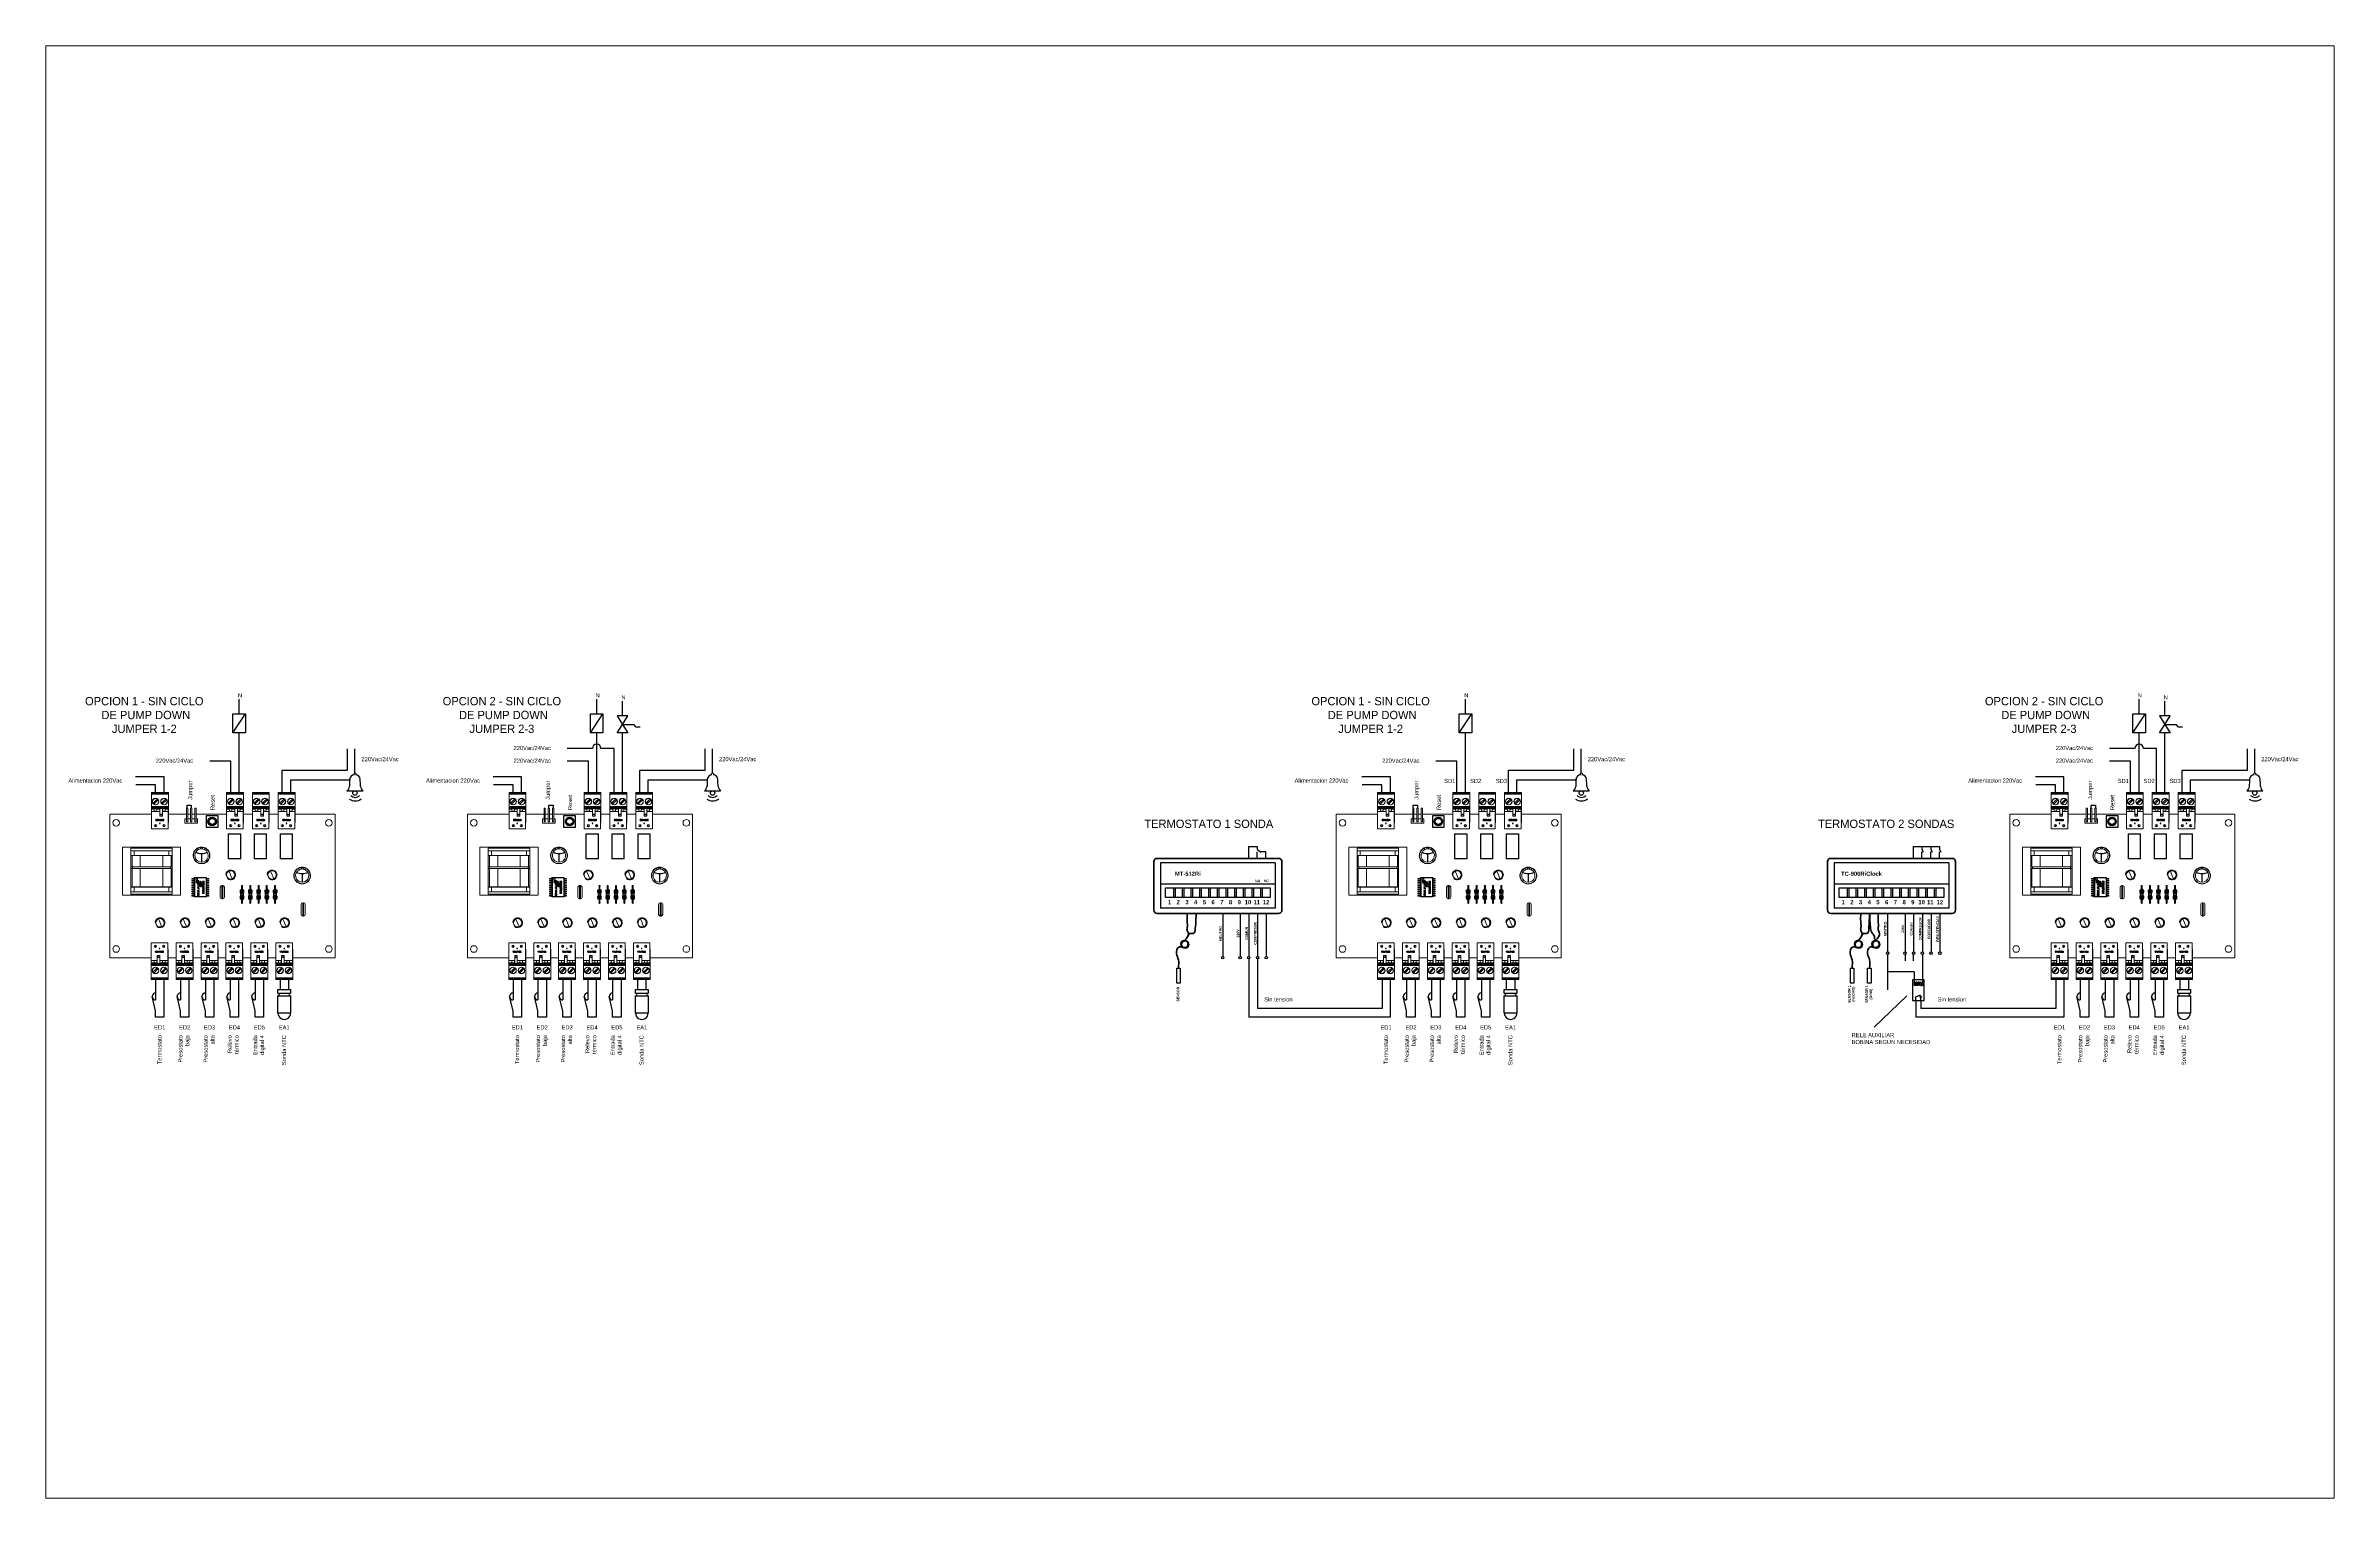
# Paper-space layout 'Layout2' of a CAD drawing. Header units: millimetres. Extents: x 40 to 364, y 26 to 231.
# The model-space entities are those that its viewports show. They can reach past a viewport. Long polylines and large blocks are cut down to what shows.
import ezdxf

# ---------------------------------------------------------------- set-up
doc = ezdxf.new("R2010")
doc.units = ezdxf.units.MM
doc.layers.add('TANGENT EDGES', color=7, linetype='Continuous', lineweight=0)
doc.layers.add('VISIBLE', color=7, linetype='Continuous', lineweight=0)

msp = doc.modelspace()

# ---------------------------------------------------------------- linework, layer by layer
for p, q in [((248.2, 613.9), (248.2, 622.8)), ((463.5, 613.9), (463.5, 622.8)), ((479.1, 612.7), (479.1, 621.6)), ((986.8, 613.9), (986.8, 622.8)), ((1392.6, 613.9), (1392.6, 622.8)), ((1408.2, 612.7), (1408.2, 621.6)), ((244.3, 602.5), (252, 613.9)), ((459.7, 602.5), (467.3, 613.9)), ((482.3, 612.7), (475.9, 612.7)), ((475.9, 612.7), (479.1, 607.6)), ((475.9, 602.5), (479.1, 607.6)), ((479.1, 607.6), (482.3, 612.7)), ((479.1, 607.6), (482.3, 602.5)), ((479.1, 607.6), (485.9, 607.6)), ((487.2, 606), (485.9, 607.6)), ((983, 602.5), (990.6, 613.9)), ((1388.8, 602.5), (1396.4, 613.9)), ((1411.4, 612.7), (1404.9, 612.7)), ((1404.9, 612.7), (1408.2, 607.6)), ((1404.9, 602.5), (1408.2, 607.6)), ((1408.2, 607.6), (1411.4, 612.7)), ((1408.2, 607.6), (1411.4, 602.5)), ((1408.2, 607.6), (1414.9, 607.6)), ((1416.3, 606), (1414.9, 607.6)), ((248.2, 566.6), (248.2, 602.5)), ((313.4, 580.1), (313.4, 592.9)), ((317.9, 578.2), (317.9, 592.9)), ((460.9, 593.1), (445.7, 593.1)), ((463.5, 566.6), (463.5, 602.5)), ((474, 593.1), (466.1, 593.1)), ((474, 566.6), (474, 593.1)), ((482.3, 602.5), (475.9, 602.5)), ((479.1, 566.6), (479.1, 602.5)), ((489.6, 606), (487.2, 606)), ((528.8, 580.1), (528.8, 592.9)), ((533.3, 578.2), (533.3, 592.9)), ((986.8, 566.6), (986.8, 602.5)), ((1052.1, 580.1), (1052.1, 592.9)), ((1056.6, 578.2), (1056.6, 592.9)), ((1390, 593.1), (1374.8, 593.1)), ((1392.6, 566.6), (1392.6, 602.5)), ((1403.1, 593.1), (1395.2, 593.1)), ((1403.1, 566.6), (1403.1, 593.1)), ((1411.4, 602.5), (1404.9, 602.5)), ((1408.2, 566.6), (1408.2, 602.5)), ((1418.7, 606), (1416.3, 606)), ((1457.9, 580.1), (1457.9, 592.9)), ((1462.3, 578.2), (1462.3, 592.9)), ((243.1, 585.5), (230.4, 585.5)), ((243.1, 566.6), (243.1, 585.5)), ((274.1, 566.6), (274.1, 580.1)), ((274.1, 580.1), (313.4, 580.1)), ((458.5, 585.5), (445.7, 585.5)), ((458.5, 566.6), (458.5, 585.5)), ((489.5, 566.6), (489.5, 580.1)), ((489.5, 580.1), (528.8, 580.1)), ((981.7, 585.5), (969, 585.5)), ((981.7, 566.6), (981.7, 585.5)), ((1012.7, 566.6), (1012.7, 580.1)), ((1012.7, 580.1), (1052.1, 580.1)), ((1387.5, 585.5), (1374.8, 585.5)), ((1387.5, 566.6), (1387.5, 585.5)), ((1418.5, 566.6), (1418.5, 580.1)), ((1418.5, 580.1), (1457.9, 580.1)), ((202.9, 575.9), (185.8, 575.9)), ((197.8, 571.2), (186, 571.2)), ((197.8, 566.6), (197.8, 571.2)), ((202.9, 566.6), (202.9, 575.9)), ((279.2, 566.6), (279.2, 574.2)), ((279.2, 574.2), (314.6, 574.2)), ((313.1, 567.5), (322.7, 567.5)), ((418.3, 575.9), (401.1, 575.9)), ((413.2, 571.2), (401.4, 571.2)), ((413.2, 566.6), (413.2, 571.2)), ((418.3, 566.6), (418.3, 575.9)), ((494.5, 566.6), (494.5, 574.2)), ((494.5, 574.2), (530, 574.2)), ((528.5, 567.5), (538.1, 567.5)), ((941.6, 575.9), (924.4, 575.9)), ((936.5, 571.2), (924.7, 571.2)), ((936.5, 566.6), (936.5, 571.2)), ((941.6, 566.6), (941.6, 575.9)), ((1017.8, 566.6), (1017.8, 574.2)), ((1017.8, 574.2), (1053.2, 574.2)), ((1051.8, 567.5), (1061.4, 567.5)), ((1347.3, 575.9), (1330.2, 575.9)), ((1342.2, 571.2), (1330.4, 571.2)), ((1342.2, 566.6), (1342.2, 571.2)), ((1347.3, 566.6), (1347.3, 575.9)), ((1423.6, 566.6), (1423.6, 574.2)), ((1423.6, 574.2), (1459, 574.2)), ((1457.5, 567.5), (1467.2, 567.5)), ((216.8, 557.2), (216.8, 558.9)), ((216.8, 558.9), (219.3, 558.9)), ((219.3, 558.9), (219.3, 557.2)), ((434.7, 557.2), (434.7, 558.9)), ((434.7, 558.9), (437.2, 558.9)), ((437.2, 558.9), (437.2, 557.2)), ((955.4, 557.2), (955.4, 558.9)), ((955.4, 558.9), (958, 558.9)), ((958, 558.9), (958, 557.2)), ((1363.7, 557.2), (1363.7, 558.9)), ((1363.7, 558.9), (1366.3, 558.9)), ((1366.3, 558.9), (1366.3, 557.2)), ((872.2, 524.2), (803.2, 524.2)), ((803.2, 524.2), (803.2, 496.8)), ((856.1, 534), (861.3, 534)), ((856.1, 534), (856.1, 526.9)), ((861.3, 534), (861.3, 532.5)), ((861.3, 532.5), (863.5, 530.6)), ((861.3, 526.9), (861.3, 530.8)), ((866.6, 530.8), (863, 530.8)), ((866.6, 526.9), (866.6, 530.8)), ((872.2, 524.2), (872.2, 496.8)), ((1278, 524.2), (1208.9, 524.2)), ((1208.9, 524.2), (1208.9, 496.8)), ((1256.6, 534), (1272.3, 534)), ((1256.6, 534), (1256.6, 526.9)), ((1261.8, 534), (1261.8, 532.5)), ((1261.8, 532.5), (1262.6, 530.7)), ((1261.8, 526.9), (1261.8, 530.8)), ((1267.1, 534), (1267.1, 532.5)), ((1267.1, 532.5), (1267.9, 530.7)), ((1267.1, 526.9), (1267.1, 530.8)), ((1272.3, 534), (1272.3, 532.5)), ((1272.3, 532.5), (1273.1, 530.7)), ((1272.3, 526.9), (1272.3, 530.8)), ((1278, 524.2), (1278, 496.8)), ((803.2, 511.6), (872.2, 511.6)), ((1208.9, 511.6), (1278, 511.6)), ((872.2, 496.8), (803.2, 496.8)), ((811, 509.1), (811, 503.3)), ((812, 509.1), (812, 503.3)), ((816.2, 509.1), (816.2, 503.3)), ((817.2, 509.1), (817.2, 503.3)), ((821.5, 509.1), (821.5, 503.3)), ((822.5, 509.1), (822.5, 503.3)), ((826.7, 509.1), (826.7, 503.3)), ((827.7, 509.1), (827.7, 503.3)), ((832, 509.1), (832, 503.3)), ((833, 509.1), (833, 503.3)), ((837.2, 509.1), (837.2, 503.3)), ((838.2, 509.1), (838.2, 503.3)), ((842.5, 509.1), (842.5, 503.3)), ((843.5, 509.1), (843.5, 503.3)), ((847.7, 509.1), (847.7, 503.3)), ((848.7, 509.1), (848.7, 503.3)), ((853, 509.1), (853, 503.3)), ((854, 509.1), (854, 503.3)), ((858.2, 509.1), (858.2, 503.3)), ((859.2, 509.1), (859.2, 503.3)), ((863.4, 509.1), (863.4, 503.3)), ((864.4, 509.1), (864.4, 503.3)), ((1278, 496.8), (1208.9, 496.8)), ((1216.7, 509.1), (1216.7, 503.3)), ((1217.7, 509.1), (1217.7, 503.3)), ((1222, 509.1), (1222, 503.3)), ((1223, 509.1), (1223, 503.3)), ((1227.2, 509.1), (1227.2, 503.3)), ((1228.2, 509.1), (1228.2, 503.3)), ((1232.5, 509.1), (1232.5, 503.3)), ((1233.5, 509.1), (1233.5, 503.3)), ((1237.7, 509.1), (1237.7, 503.3)), ((1238.7, 509.1), (1238.7, 503.3)), ((1243, 509.1), (1243, 503.3)), ((1244, 509.1), (1244, 503.3)), ((1248.2, 509.1), (1248.2, 503.3)), ((1249.2, 509.1), (1249.2, 503.3)), ((1253.5, 509.1), (1253.5, 503.3)), ((1254.5, 509.1), (1254.5, 503.3)), ((1258.7, 509.1), (1258.7, 503.3)), ((1259.7, 509.1), (1259.7, 503.3)), ((1264, 509.1), (1264, 503.3)), ((1265, 509.1), (1265, 503.3)), ((1269.2, 509.1), (1269.2, 503.3)), ((1270.2, 509.1), (1270.2, 503.3)), ((840.6, 493.7), (840.6, 467.8)), ((851.1, 493.7), (851.1, 467.8)), ((856.3, 493.7), (856.3, 467.8)), ((861.6, 493.7), (861.6, 467.8)), ((866.8, 493.7), (866.8, 467.8)), ((1241.1, 493.7), (1241.1, 470.6)), ((1251.6, 493.7), (1251.6, 470.6)), ((1256.8, 493.7), (1256.8, 470.6)), ((1262.1, 493.7), (1262.1, 470.6)), ((1267.3, 493.7), (1267.3, 470.6)), ((1272.6, 493.7), (1272.6, 470.6)), ((1241.1, 469.1), (1241.1, 451)), ((1251.6, 469.1), (1251.6, 465.2)), ((1256.8, 465.2), (1256.8, 469.1)), ((1262.1, 469.1), (1262.1, 453.7)), ((856.3, 466.4), (856.3, 431.3)), ((861.6, 466.4), (861.6, 436.4)), ((1257.2, 458.6), (1241.1, 458.6)), ((1241.1, 458.6), (1241.1, 447.8)), ((1257.2, 458.6), (1257.2, 453.7)), ((197.8, 435.1), (195.7, 443.7)), ((197.8, 454), (197.8, 441.6)), ((202.8, 454), (202.8, 431.3)), ((212.8, 435.1), (210.7, 443.7)), ((212.8, 454), (212.8, 441.6)), ((217.8, 454), (217.8, 431.3)), ((227.8, 435.1), (225.7, 443.7)), ((227.8, 454), (227.8, 441.6)), ((232.8, 454), (232.8, 431.3)), ((242.8, 435.1), (240.7, 443.7)), ((242.8, 454), (242.8, 441.6)), ((247.8, 454), (247.8, 431.3)), ((257.8, 435.1), (255.7, 443.7)), ((257.8, 454), (257.8, 441.6)), ((262.8, 454), (262.8, 431.3)), ((271.5, 445.8), (271.5, 447.9)), ((271.5, 447.9), (279.1, 447.9)), ((271.5, 445.8), (279.1, 445.8)), ((271.5, 433.7), (271.5, 444)), ((271.5, 444), (279.1, 444)), ((272.8, 454), (272.8, 447.9)), ((277.8, 454), (277.8, 447.9)), ((279.1, 447.9), (279.1, 445.8)), ((279.1, 444), (279.1, 433.7)), ((413.1, 435.1), (411, 443.7)), ((413.1, 454), (413.1, 441.6)), ((418.2, 454), (418.2, 431.3)), ((428.1, 435.1), (426, 443.7)), ((428.1, 454), (428.1, 441.6)), ((433.2, 454), (433.2, 431.3)), ((443.1, 435.1), (441, 443.7)), ((443.1, 454), (443.1, 441.6)), ((448.2, 454), (448.2, 431.3)), ((458.1, 435.1), (456, 443.7)), ((458.1, 454), (458.1, 441.6)), ((463.2, 454), (463.2, 431.3)), ((473.1, 435.1), (471, 443.7)), ((473.1, 454), (473.1, 441.6)), ((478.2, 454), (478.2, 431.3)), ((486.9, 445.8), (486.9, 447.9)), ((486.9, 447.9), (494.5, 447.9)), ((486.9, 445.8), (494.5, 445.8)), ((486.9, 433.7), (486.9, 444)), ((486.9, 444), (494.5, 444)), ((488.1, 454), (488.1, 447.9)), ((493.2, 454), (493.2, 447.9)), ((494.5, 447.9), (494.5, 445.8)), ((494.5, 444), (494.5, 433.7)), ((936.7, 454), (936.7, 436.4)), ((941.5, 454), (941.5, 431.3)), ((951.4, 435.1), (949.3, 443.7)), ((951.4, 454), (951.4, 441.6)), ((956.5, 454), (956.5, 431.3)), ((966.4, 435.1), (964.3, 443.7)), ((966.4, 454), (966.4, 441.6)), ((971.5, 454), (971.5, 431.3)), ((981.4, 435.1), (979.3, 443.7)), ((981.4, 454), (981.4, 441.6)), ((986.5, 454), (986.5, 431.3)), ((996.4, 435.1), (994.3, 443.7)), ((996.4, 454), (996.4, 441.6)), ((1001.5, 454), (1001.5, 431.3)), ((1010.2, 445.8), (1010.2, 447.9)), ((1010.2, 447.9), (1017.7, 447.9)), ((1010.2, 445.8), (1017.7, 445.8)), ((1010.2, 433.7), (1010.2, 444)), ((1010.2, 444), (1017.7, 444)), ((1011.4, 454), (1011.4, 447.9)), ((1016.5, 454), (1016.5, 447.9)), ((1017.7, 447.9), (1017.7, 445.8)), ((1017.7, 444), (1017.7, 433.7)), ((1233.1, 425.3), (1252.6, 444.1)), ((1257.2, 453.7), (1257.2, 450.3)), ((1258.2, 450.3), (1257.2, 450.3)), ((1258.2, 443.5), (1260.9, 444.7)), ((1258.2, 441.2), (1258.2, 443.5)), ((1258.2, 441.2), (1258.2, 431.3)), ((1261.1, 450.3), (1262.1, 450.3)), ((1261.1, 441.2), (1261.1, 443.1)), ((1261.1, 441.2), (1261.1, 436.4)), ((1262.1, 453.7), (1262.1, 450.3)), ((1342.5, 454), (1342.5, 436.4)), ((1347.3, 454), (1347.3, 431.3)), ((1357.2, 435.1), (1355.1, 443.7)), ((1357.2, 454), (1357.2, 441.6)), ((1362.3, 454), (1362.3, 431.3)), ((1372.2, 435.1), (1370.1, 443.7)), ((1372.2, 454), (1372.2, 441.6)), ((1377.3, 454), (1377.3, 431.3)), ((1387.2, 435.1), (1385.1, 443.7)), ((1387.2, 454), (1387.2, 441.6)), ((1392.3, 454), (1392.3, 431.3)), ((1402.2, 435.1), (1400.1, 443.7)), ((1402.2, 454), (1402.2, 441.6)), ((1407.3, 454), (1407.3, 431.3)), ((1415.9, 445.8), (1415.9, 447.9)), ((1415.9, 447.9), (1423.5, 447.9)), ((1415.9, 445.8), (1423.5, 445.8)), ((1415.9, 433.7), (1415.9, 444)), ((1415.9, 444), (1423.5, 444)), ((1417.2, 454), (1417.2, 447.9)), ((1422.3, 454), (1422.3, 447.9)), ((1423.5, 447.9), (1423.5, 445.8)), ((1423.5, 444), (1423.5, 433.7)), ((197.8, 431.3), (197.8, 435.1)), ((202.8, 431.3), (197.8, 431.3)), ((212.8, 431.3), (212.8, 435.1)), ((217.8, 431.3), (212.8, 431.3)), ((227.8, 431.3), (227.8, 435.1)), ((232.8, 431.3), (227.8, 431.3)), ((242.8, 431.3), (242.8, 435.1)), ((247.8, 431.3), (242.8, 431.3)), ((257.8, 431.3), (257.8, 435.1)), ((262.8, 431.3), (257.8, 431.3)), ((279.1, 433.7), (271.5, 433.7)), ((413.1, 431.3), (413.1, 435.1)), ((418.2, 431.3), (413.1, 431.3)), ((428.1, 431.3), (428.1, 435.1)), ((433.2, 431.3), (428.1, 431.3)), ((443.1, 431.3), (443.1, 435.1)), ((448.2, 431.3), (443.1, 431.3)), ((458.1, 431.3), (458.1, 435.1)), ((463.2, 431.3), (458.1, 431.3)), ((473.1, 431.3), (473.1, 435.1)), ((478.2, 431.3), (473.1, 431.3)), ((494.5, 433.7), (486.9, 433.7)), ((936.4, 431.3), (856.3, 431.3)), ((936.7, 436.4), (861.6, 436.4)), ((941.5, 431.3), (936.4, 431.3)), ((951.4, 431.3), (951.4, 435.1)), ((956.5, 431.3), (951.4, 431.3)), ((966.4, 431.3), (966.4, 435.1)), ((971.5, 431.3), (966.4, 431.3)), ((981.4, 431.3), (981.4, 435.1)), ((986.5, 431.3), (981.4, 431.3)), ((996.4, 431.3), (996.4, 435.1)), ((1001.5, 431.3), (996.4, 431.3)), ((1017.7, 433.7), (1010.2, 433.7)), ((1347.3, 431.3), (1258.2, 431.3)), ((1342.5, 436.4), (1261.1, 436.4)), ((1357.2, 431.3), (1357.2, 435.1)), ((1362.3, 431.3), (1357.2, 431.3)), ((1372.2, 431.3), (1372.2, 435.1)), ((1377.3, 431.3), (1372.2, 431.3)), ((1387.2, 431.3), (1387.2, 435.1)), ((1392.3, 431.3), (1387.2, 431.3)), ((1402.2, 431.3), (1402.2, 435.1)), ((1407.3, 431.3), (1402.2, 431.3)), ((1423.5, 433.7), (1415.9, 433.7))]:
    msp.add_line(p, q)
for points in [[(244.3, 602.5), (244.3, 613.9), (252, 613.9), (252, 602.5)], [(459.7, 602.5), (459.7, 613.9), (467.3, 613.9), (467.3, 602.5)], [(983, 602.5), (983, 613.9), (990.6, 613.9), (990.6, 602.5)], [(1388.8, 602.5), (1388.8, 613.9), (1396.4, 613.9), (1396.4, 602.5)], [(228.3, 552.5), (228.3, 545.7), (235.4, 545.7), (235.4, 552.5)], [(443.6, 552.5), (443.6, 545.7), (450.8, 545.7), (450.8, 552.5)], [(966.9, 552.5), (966.9, 545.7), (974.1, 545.7), (974.1, 552.5)], [(1372.7, 552.5), (1372.7, 545.7), (1379.9, 545.7), (1379.9, 552.5)], [(806.2, 509.1), (869.2, 509.1), (869.2, 503.3), (806.2, 503.3)], [(1212, 509.1), (1275, 509.1), (1275, 503.3), (1212, 503.3)], [(812.9, 460.8), (815, 460.8), (815, 451.7), (812.9, 451.7)], [(1218.7, 460.8), (1220.8, 460.8), (1220.8, 451.7), (1218.7, 451.7)], [(1229.1, 460.8), (1231.3, 460.8), (1231.3, 451.7), (1229.1, 451.7)], [(1256.1, 453.7), (1256.1, 441.2), (1263.1, 441.2), (1263.1, 453.7)]]:
    msp.add_lwpolyline(points, close=True)
at = {"lineweight": 50}
for points in [[(876.3, 524.9, 0.414214), (874.3, 526.9), (801.1, 526.9, 0.414214), (799.1, 524.9), (799.1, 495.7, 0.414214), (801.1, 493.7), (874.3, 493.7, 0.414214), (876.3, 495.7)], [(1282, 524.9, 0.414214), (1280, 526.9), (1206.9, 526.9, 0.414214), (1204.9, 524.9), (1204.9, 495.7, 0.414214), (1206.9, 493.7), (1280, 493.7, 0.414214), (1282, 495.7)]]:
    msp.add_lwpolyline(points, format="xyb", close=True, dxfattribs=at)
for centre, radius in [((317.9, 566.2), 1.3), ((533.3, 566.2), 1.3), ((1056.6, 566.2), 1.3), ((1462.3, 566.2), 1.3), ((231.9, 549.1), 2.58), ((447.2, 549.1), 2.58), ((970.5, 549.1), 2.58), ((1376.3, 549.1), 2.58), ((231.9, 549.1), 2.15), ((231.9, 549.1), 1.84), ((447.2, 549.1), 2.15), ((447.2, 549.1), 1.84), ((970.5, 549.1), 2.15), ((970.5, 549.1), 1.84), ((1376.3, 549.1), 2.15), ((1376.3, 549.1), 1.84), ((1241.1, 469.8), 0.737), ((1251.6, 469.8), 0.737), ((1256.8, 469.8), 0.737), ((1262.1, 469.8), 0.737), ((1267.3, 469.8), 0.737), ((1272.6, 469.8), 0.737), ((840.6, 467.1), 0.737), ((851.1, 467.1), 0.737), ((856.3, 467.1), 0.737), ((861.6, 467.1), 0.737), ((866.8, 467.1), 0.737), ((1261.1, 443.5), 0.421)]:
    msp.add_circle(centre, radius)
for centre in [(817.5, 475.3), (818, 475), (1223.3, 475.3), (1223.8, 475), (1233.8, 475.3), (1234.3, 475)]:
    msp.add_circle(centre, 2.17, dxfattribs=at)
for centre, radius, start, end in [((463.5, 593.1), 2.6, 0, 180), ((1392.6, 593.1), 2.6, 0, 180), ((309.8, 571), 4.92, 313.204, 349.3347), ((380.6, 570.4), 66, 176.4338, 180.1934), ((317.6, 574.2), 2.93, 90.9451, 175.0466), ((318.2, 574.2), 2.93, 4.9534, 89.0549), ((255.2, 570.4), 66, 359.8066, 3.5662), ((326.1, 571), 4.92, 190.6653, 226.796), ((525.1, 571), 4.92, 313.204, 349.3347), ((596, 570.4), 66, 176.4338, 180.1934), ((533, 574.2), 2.93, 90.9451, 175.0466), ((533.6, 574.2), 2.93, 4.9534, 89.0549), ((470.6, 570.4), 66, 359.8066, 3.5662), ((541.5, 571), 4.92, 190.6653, 226.796), ((1048.4, 571), 4.92, 313.204, 349.3347), ((1119.3, 570.4), 66, 176.4338, 180.1934), ((1056.3, 574.2), 2.93, 90.9451, 175.0466), ((1056.9, 574.2), 2.93, 4.9534, 89.0549), ((993.9, 570.4), 66, 359.8066, 3.5662), ((1064.8, 571), 4.92, 190.6653, 226.796), ((1454.2, 571), 4.92, 313.204, 349.3347), ((1525, 570.4), 66, 176.4338, 180.1934), ((1462, 574.2), 2.93, 90.9451, 175.0466), ((1462.7, 574.2), 2.93, 4.9534, 89.0549), ((1399.7, 570.4), 66, 359.8066, 3.5662), ((1470.5, 571), 4.92, 190.6653, 226.796), ((318, 567.7), 6.24, 235.7625, 306.2634), ((318, 567.4), 3.79, 226.3918, 316.3332), ((533.3, 567.7), 6.24, 235.7625, 306.2634), ((533.3, 567.4), 3.79, 226.3918, 316.3332), ((1056.6, 567.7), 6.24, 235.7625, 306.2634), ((1056.6, 567.4), 3.79, 226.3918, 316.3332), ((1462.4, 567.7), 6.24, 235.7625, 306.2634), ((1462.4, 567.4), 3.79, 226.3918, 316.3332), ((197.8, 443.7), 2.1, 90, 270), ((212.8, 443.7), 2.1, 90, 270), ((227.8, 443.7), 2.1, 90, 270), ((242.8, 443.7), 2.1, 90, 270), ((257.8, 443.7), 2.1, 90, 270), ((271.5, 444.9), 0.874, 270, 90), ((279.1, 444.9), 0.874, 90, 270), ((413.1, 443.7), 2.1, 90, 270), ((428.1, 443.7), 2.1, 90, 270), ((443.1, 443.7), 2.1, 90, 270), ((458.1, 443.7), 2.1, 90, 270), ((473.1, 443.7), 2.1, 90, 270), ((486.9, 444.9), 0.874, 270, 90), ((494.5, 444.9), 0.874, 90, 270), ((951.4, 443.7), 2.1, 90, 270), ((966.4, 443.7), 2.1, 90, 270), ((981.4, 443.7), 2.1, 90, 270), ((996.4, 443.7), 2.1, 90, 270), ((1010.2, 444.9), 0.874, 270, 90), ((1017.7, 444.9), 0.874, 90, 270), ((1357.2, 443.7), 2.1, 90, 270), ((1372.2, 443.7), 2.1, 90, 270), ((1387.2, 443.7), 2.1, 90, 270), ((1402.2, 443.7), 2.1, 90, 270), ((1415.9, 444.9), 0.874, 270, 90), ((1423.5, 444.9), 0.874, 90, 270), ((275.3, 433.7), 3.79, 177.4562, 2.5438), ((490.7, 433.7), 3.79, 177.4562, 2.5438), ((1014, 433.7), 3.79, 177.4562, 2.5438), ((1419.7, 433.7), 3.79, 177.4562, 2.5438)]:
    msp.add_arc(centre, radius, start, end)
for centre in [(317.9, 577.1), (533.3, 577.1), (1056.6, 577.1), (1462.3, 577.1)]:
    msp.add_ellipse(centre, major_axis=(0, -1.11), ratio=0.774265, start_param=1.523546, end_param=4.759639)
for centre in [(1258.2, 451.4), (1258.9, 451.4), (1259.6, 451.4), (1260.3, 451.4), (1261.1, 451.4)]:
    msp.add_ellipse(centre, major_axis=(0, -1.12), ratio=0.388723)
for points in [[(824.6, 493.7), (824.1, 484.6), (822.9, 481.6), (820.7, 481.6), (819.9, 480.6), (819.4, 479.6), (817.5, 477.4)], [(819.3, 493.7), (819.2, 488.8), (819.3, 485.9), (819.1, 483.9), (819.9, 481.8), (817.5, 477.4)], [(1230.3, 493.7), (1229.8, 484.6), (1228.7, 481.6), (1226.4, 481.6), (1225.7, 480.6), (1225.2, 479.6), (1223.3, 477.4)], [(1225.1, 493.7), (1224.9, 488.8), (1225.1, 485.9), (1224.9, 483.9), (1225.7, 481.8), (1223.3, 477.4)], [(1230.3, 493.7), (1230.9, 484.6), (1232, 481.6), (1232.7, 480.9), (1233.2, 479.6), (1233.3, 478.4), (1235.2, 477)], [(1235.6, 493.7), (1235.4, 488.8), (1235.6, 485.9), (1235.4, 483.9), (1236.2, 481.8), (1233.8, 477.4)], [(816.6, 473.3), (814.1, 473.4), (812.8, 469.5), (813.9, 465.8), (813.9, 460.8)], [(1222.4, 473.3), (1219.9, 473.4), (1218.6, 469.5), (1219.7, 465.8), (1219.7, 460.8)], [(1232.9, 473.3), (1230.4, 473.4), (1229.1, 469.5), (1230.2, 465.8), (1230.2, 460.8)]]:
    msp.add_spline(points, degree=3, dxfattribs=at)
at = {"layer": 'TANGENT EDGES'}
for p, q in [((195.3, 566.4), (205.5, 566.4)), ((195.3, 565.8), (205.5, 565.8)), ((205.5, 565.6), (195.3, 565.6)), ((198.1, 565.8), (198.1, 565.8)), ((198.3, 565.9), (198.3, 565.9)), ((198.3, 565.9), (198.3, 565.9)), ((198.4, 565.8), (198.4, 565.8)), ((198.5, 565.9), (198.5, 565.9)), ((198.5, 565.9), (198.5, 565.8)), ((199.6, 565.8), (199.6, 565.8)), ((199.7, 565.9), (199.7, 565.9)), ((199.9, 565.8), (199.9, 565.8)), ((201, 565.9), (201, 565.8)), ((201.1, 565.9), (201.1, 565.8)), ((201.2, 565.9), (201.2, 565.9)), ((201.2, 565.8), (201.2, 565.8)), ((201.4, 565.9), (201.4, 565.9)), ((240.5, 566.4), (250.7, 566.4)), ((240.5, 565.8), (250.7, 565.8)), ((250.7, 565.6), (240.5, 565.6)), ((243.4, 565.8), (243.4, 565.8)), ((243.5, 565.9), (243.5, 565.9)), ((243.5, 565.9), (243.5, 565.9)), ((243.6, 565.8), (243.6, 565.8)), ((243.7, 565.9), (243.7, 565.9)), ((243.7, 565.9), (243.7, 565.8)), ((244.9, 565.8), (244.9, 565.8)), ((245, 565.9), (245, 565.9)), ((245.1, 565.8), (245.1, 565.8)), ((246.2, 565.9), (246.2, 565.8)), ((246.3, 565.9), (246.3, 565.8)), ((246.5, 565.9), (246.5, 565.9)), ((246.5, 565.8), (246.5, 565.8)), ((246.7, 565.9), (246.7, 565.9)), ((256.1, 566.4), (266.3, 566.4)), ((256.1, 565.8), (266.3, 565.8)), ((266.3, 565.6), (256.1, 565.6)), ((259, 565.8), (259, 565.8)), ((259.1, 565.9), (259.1, 565.9)), ((259.1, 565.9), (259.1, 565.9)), ((259.2, 565.8), (259.2, 565.8)), ((259.3, 565.9), (259.3, 565.9)), ((259.3, 565.9), (259.3, 565.8)), ((260.4, 565.8), (260.4, 565.8)), ((260.6, 565.9), (260.6, 565.9)), ((260.7, 565.8), (260.7, 565.8)), ((261.8, 565.9), (261.8, 565.8)), ((261.9, 565.9), (261.9, 565.8)), ((262.1, 565.9), (262.1, 565.9)), ((262.1, 565.8), (262.1, 565.8)), ((262.3, 565.9), (262.3, 565.9)), ((271.7, 566.4), (281.9, 566.4)), ((271.7, 565.8), (281.9, 565.8)), ((281.9, 565.6), (271.7, 565.6)), ((274.5, 565.8), (274.5, 565.8)), ((274.7, 565.9), (274.7, 565.9)), ((274.7, 565.9), (274.7, 565.9)), ((274.8, 565.8), (274.8, 565.8)), ((274.9, 565.9), (274.9, 565.9)), ((274.9, 565.9), (274.9, 565.8)), ((276, 565.8), (276, 565.8)), ((276.1, 565.9), (276.1, 565.9)), ((276.3, 565.8), (276.3, 565.8)), ((277.4, 565.9), (277.4, 565.8)), ((277.5, 565.9), (277.5, 565.8)), ((277.6, 565.9), (277.6, 565.9)), ((277.6, 565.8), (277.6, 565.8)), ((277.8, 565.9), (277.8, 565.9)), ((410.7, 566.4), (420.8, 566.4)), ((410.7, 565.8), (420.8, 565.8)), ((420.8, 565.6), (410.7, 565.6)), ((413.5, 565.8), (413.5, 565.8)), ((413.7, 565.9), (413.7, 565.9)), ((413.7, 565.9), (413.7, 565.9)), ((413.8, 565.9), (413.8, 565.9)), ((413.8, 565.8), (413.8, 565.8)), ((413.9, 565.9), (413.9, 565.8)), ((415, 565.8), (415, 565.8)), ((415.1, 565.9), (415.1, 565.9)), ((415.3, 565.8), (415.3, 565.8)), ((416.4, 565.9), (416.4, 565.8)), ((416.5, 565.9), (416.5, 565.8)), ((416.6, 565.9), (416.6, 565.9)), ((416.6, 565.8), (416.6, 565.8)), ((416.8, 565.9), (416.8, 565.9)), ((455.9, 566.4), (466.1, 566.4)), ((455.9, 565.8), (466.1, 565.8)), ((466.1, 565.6), (455.9, 565.6)), ((458.7, 565.8), (458.7, 565.8)), ((458.9, 565.9), (458.9, 565.9)), ((458.9, 565.9), (458.9, 565.9)), ((459, 565.8), (459, 565.8)), ((459.1, 565.9), (459.1, 565.9)), ((459.1, 565.9), (459.1, 565.8)), ((460.2, 565.8), (460.2, 565.8)), ((460.4, 565.9), (460.4, 565.9)), ((460.5, 565.8), (460.5, 565.8)), ((461.6, 565.9), (461.6, 565.8)), ((461.7, 565.9), (461.7, 565.8)), ((461.9, 565.9), (461.9, 565.9)), ((461.9, 565.8), (461.9, 565.8)), ((462.1, 565.9), (462.1, 565.9)), ((471.5, 566.4), (481.7, 566.4)), ((471.5, 565.8), (481.7, 565.8)), ((481.7, 565.6), (471.5, 565.6)), ((474.3, 565.8), (474.3, 565.8)), ((474.5, 565.9), (474.5, 565.9)), ((474.5, 565.9), (474.5, 565.9)), ((474.6, 565.8), (474.6, 565.8)), ((474.7, 565.9), (474.7, 565.9)), ((474.7, 565.9), (474.7, 565.8)), ((475.8, 565.8), (475.8, 565.8)), ((475.9, 565.9), (475.9, 565.9)), ((476.1, 565.8), (476.1, 565.8)), ((477.2, 565.9), (477.2, 565.8)), ((477.3, 565.9), (477.3, 565.8)), ((477.4, 565.9), (477.4, 565.9)), ((477.4, 565.8), (477.4, 565.8)), ((477.6, 565.9), (477.6, 565.9)), ((487.1, 566.4), (497.2, 566.4)), ((487.1, 565.8), (497.2, 565.8)), ((497.2, 565.6), (487.1, 565.6)), ((489.9, 565.8), (489.9, 565.8)), ((490.1, 565.9), (490.1, 565.9)), ((490.1, 565.9), (490.1, 565.9)), ((490.2, 565.9), (490.2, 565.9)), ((490.2, 565.8), (490.2, 565.8)), ((490.3, 565.9), (490.3, 565.8)), ((491.4, 565.8), (491.4, 565.8)), ((491.5, 565.9), (491.5, 565.9)), ((491.7, 565.8), (491.7, 565.8)), ((492.8, 565.9), (492.8, 565.8)), ((492.9, 565.9), (492.9, 565.8)), ((493, 565.9), (493, 565.9)), ((493, 565.8), (493, 565.8)), ((493.2, 565.9), (493.2, 565.9)), ((933.9, 566.4), (944.1, 566.4)), ((933.9, 565.8), (944.1, 565.8)), ((944.1, 565.6), (933.9, 565.6)), ((936.8, 565.8), (936.8, 565.8)), ((936.9, 565.9), (936.9, 565.9)), ((936.9, 565.9), (936.9, 565.9)), ((937.1, 565.9), (937.1, 565.9)), ((937.1, 565.9), (937.1, 565.8)), ((937.1, 565.8), (937.1, 565.8)), ((938.3, 565.8), (938.3, 565.8)), ((938.4, 565.9), (938.4, 565.9)), ((938.5, 565.8), (938.5, 565.8)), ((939.6, 565.9), (939.6, 565.8)), ((939.7, 565.9), (939.7, 565.8)), ((939.9, 565.9), (939.9, 565.9)), ((939.9, 565.8), (939.9, 565.8)), ((940.1, 565.9), (940.1, 565.9)), ((979.2, 566.4), (989.4, 566.4)), ((979.2, 565.8), (989.4, 565.8)), ((989.4, 565.6), (979.2, 565.6)), ((982, 565.8), (982, 565.8)), ((982.2, 565.9), (982.2, 565.9)), ((982.2, 565.9), (982.2, 565.9)), ((982.3, 565.8), (982.3, 565.8)), ((982.4, 565.9), (982.4, 565.9)), ((982.4, 565.9), (982.4, 565.8)), ((983.5, 565.8), (983.5, 565.8)), ((983.6, 565.9), (983.6, 565.9)), ((983.8, 565.8), (983.8, 565.8)), ((984.9, 565.9), (984.9, 565.8)), ((985, 565.9), (985, 565.8)), ((985.1, 565.9), (985.1, 565.9)), ((985.1, 565.8), (985.1, 565.8)), ((985.3, 565.9), (985.3, 565.9)), ((994.8, 566.4), (1004.9, 566.4)), ((994.8, 565.8), (1004.9, 565.8)), ((1004.9, 565.6), (994.8, 565.6)), ((997.6, 565.8), (997.6, 565.8)), ((997.8, 565.9), (997.8, 565.9)), ((997.8, 565.9), (997.8, 565.9)), ((997.9, 565.9), (997.9, 565.9)), ((997.9, 565.8), (997.9, 565.8)), ((998, 565.9), (998, 565.8)), ((999.1, 565.8), (999.1, 565.8)), ((999.2, 565.9), (999.2, 565.9)), ((999.4, 565.8), (999.4, 565.8)), ((1000.5, 565.9), (1000.5, 565.8)), ((1000.6, 565.9), (1000.6, 565.8)), ((1000.7, 565.9), (1000.7, 565.9)), ((1000.7, 565.8), (1000.7, 565.8)), ((1000.9, 565.9), (1000.9, 565.9)), ((1010.3, 566.4), (1020.5, 566.4)), ((1010.3, 565.8), (1020.5, 565.8)), ((1020.5, 565.6), (1010.3, 565.6)), ((1013.2, 565.8), (1013.2, 565.8)), ((1013.3, 565.9), (1013.3, 565.9)), ((1013.3, 565.9), (1013.3, 565.9)), ((1013.5, 565.9), (1013.5, 565.9)), ((1013.5, 565.9), (1013.5, 565.8)), ((1013.5, 565.8), (1013.5, 565.8)), ((1014.7, 565.8), (1014.7, 565.8)), ((1014.8, 565.9), (1014.8, 565.9)), ((1014.9, 565.8), (1014.9, 565.8)), ((1016.1, 565.9), (1016.1, 565.8)), ((1016.1, 565.9), (1016.1, 565.8)), ((1016.3, 565.9), (1016.3, 565.9)), ((1016.3, 565.8), (1016.3, 565.8)), ((1016.5, 565.9), (1016.5, 565.9)), ((1339.7, 566.4), (1349.9, 566.4)), ((1339.7, 565.8), (1349.9, 565.8)), ((1349.9, 565.6), (1339.7, 565.6)), ((1342.5, 565.8), (1342.5, 565.8)), ((1342.7, 565.9), (1342.7, 565.9)), ((1342.7, 565.9), (1342.7, 565.9)), ((1342.8, 565.8), (1342.8, 565.8)), ((1342.9, 565.9), (1342.9, 565.9)), ((1342.9, 565.9), (1342.9, 565.8)), ((1344, 565.8), (1344, 565.8)), ((1344.2, 565.9), (1344.2, 565.9)), ((1344.3, 565.8), (1344.3, 565.8)), ((1345.4, 565.9), (1345.4, 565.8)), ((1345.5, 565.9), (1345.5, 565.8)), ((1345.6, 565.9), (1345.6, 565.9)), ((1345.7, 565.8), (1345.7, 565.8)), ((1345.9, 565.9), (1345.9, 565.9)), ((1385, 566.4), (1395.1, 566.4)), ((1385, 565.8), (1395.1, 565.8)), ((1395.1, 565.6), (1385, 565.6)), ((1387.8, 565.8), (1387.8, 565.8)), ((1387.9, 565.9), (1387.9, 565.9)), ((1388, 565.9), (1388, 565.9)), ((1388.1, 565.9), (1388.1, 565.9)), ((1388.1, 565.8), (1388.1, 565.8)), ((1388.2, 565.9), (1388.2, 565.8)), ((1389.3, 565.8), (1389.3, 565.8)), ((1389.4, 565.9), (1389.4, 565.9)), ((1389.5, 565.8), (1389.5, 565.8)), ((1390.7, 565.9), (1390.7, 565.8)), ((1390.8, 565.9), (1390.8, 565.8)), ((1390.9, 565.9), (1390.9, 565.9)), ((1390.9, 565.8), (1390.9, 565.8)), ((1391.1, 565.9), (1391.1, 565.9)), ((1400.5, 566.4), (1410.7, 566.4)), ((1400.5, 565.8), (1410.7, 565.8)), ((1410.7, 565.6), (1400.5, 565.6)), ((1403.4, 565.8), (1403.4, 565.8)), ((1403.5, 565.9), (1403.5, 565.9)), ((1403.5, 565.9), (1403.5, 565.9)), ((1403.6, 565.8), (1403.6, 565.8)), ((1403.7, 565.9), (1403.7, 565.9)), ((1403.7, 565.9), (1403.7, 565.8)), ((1404.8, 565.8), (1404.8, 565.8)), ((1405, 565.9), (1405, 565.9)), ((1405.1, 565.8), (1405.1, 565.8)), ((1406.2, 565.9), (1406.2, 565.8)), ((1406.3, 565.9), (1406.3, 565.8)), ((1406.5, 565.9), (1406.5, 565.9)), ((1406.5, 565.8), (1406.5, 565.8)), ((1406.7, 565.9), (1406.7, 565.9)), ((1416.1, 566.4), (1426.3, 566.4)), ((1416.1, 565.8), (1426.3, 565.8)), ((1426.3, 565.6), (1416.1, 565.6)), ((1418.9, 565.8), (1418.9, 565.8)), ((1419.1, 565.9), (1419.1, 565.9)), ((1419.1, 565.9), (1419.1, 565.9)), ((1419.2, 565.8), (1419.2, 565.8)), ((1419.3, 565.9), (1419.3, 565.9)), ((1419.3, 565.9), (1419.3, 565.8)), ((1420.4, 565.8), (1420.4, 565.8)), ((1420.6, 565.9), (1420.6, 565.9)), ((1420.7, 565.8), (1420.7, 565.8)), ((1421.8, 565.9), (1421.8, 565.8)), ((1421.9, 565.9), (1421.9, 565.8)), ((1422.1, 565.9), (1422.1, 565.9)), ((1422.1, 565.8), (1422.1, 565.8)), ((1422.3, 565.9), (1422.3, 565.9)), ((195.3, 558.1), (205.5, 558.1)), ((200.4, 557.1), (200.8, 557.1)), ((200.4, 553.1), (202, 553.1)), ((200.4, 552.3), (202, 552.3)), ((201.5, 557.1), (202, 557.1)), ((240.5, 558.1), (250.7, 558.1)), ((245.6, 557.1), (246.1, 557.1)), ((245.6, 553.1), (247.2, 553.1)), ((245.6, 552.3), (247.2, 552.3)), ((246.8, 557.1), (247.2, 557.1)), ((256.1, 558.1), (266.3, 558.1)), ((261.2, 557.1), (261.6, 557.1)), ((261.2, 553.1), (262.8, 553.1)), ((261.2, 552.3), (262.8, 552.3)), ((262.3, 557.1), (262.8, 557.1)), ((271.7, 558.1), (281.9, 558.1)), ((276.8, 557.1), (277.2, 557.1)), ((276.8, 553.1), (278.4, 553.1)), ((276.8, 552.3), (278.4, 552.3)), ((277.9, 557.1), (278.4, 557.1)), ((410.7, 558.1), (420.8, 558.1)), ((415.7, 557.1), (416.2, 557.1)), ((415.7, 553.1), (417.3, 553.1)), ((415.7, 552.3), (417.3, 552.3)), ((416.9, 557.1), (417.3, 557.1)), ((455.9, 558.1), (466.1, 558.1)), ((461, 557.1), (461.4, 557.1)), ((461, 553.1), (462.6, 553.1)), ((461, 552.3), (462.6, 552.3)), ((462.1, 557.1), (462.6, 557.1)), ((471.5, 558.1), (481.7, 558.1)), ((476.6, 557.1), (477, 557.1)), ((476.6, 553.1), (478.2, 553.1)), ((476.6, 552.3), (478.2, 552.3)), ((477.7, 557.1), (478.2, 557.1)), ((487.1, 558.1), (497.2, 558.1)), ((492.2, 557.1), (492.6, 557.1)), ((492.2, 553.1), (493.8, 553.1)), ((492.2, 552.3), (493.8, 552.3)), ((493.3, 557.1), (493.8, 557.1)), ((933.9, 558.1), (944.1, 558.1)), ((939, 557.1), (939.5, 557.1)), ((939, 553.1), (940.6, 553.1)), ((939, 552.3), (940.6, 552.3)), ((940.2, 557.1), (940.6, 557.1)), ((979.2, 558.1), (989.4, 558.1)), ((984.3, 557.1), (984.7, 557.1)), ((984.3, 553.1), (985.9, 553.1)), ((984.3, 552.3), (985.9, 552.3)), ((985.4, 557.1), (985.9, 557.1)), ((994.8, 558.1), (1004.9, 558.1)), ((999.9, 557.1), (1000.3, 557.1)), ((999.9, 553.1), (1001.5, 553.1)), ((999.9, 552.3), (1001.5, 552.3)), ((1001, 557.1), (1001.5, 557.1)), ((1010.3, 558.1), (1020.5, 558.1)), ((1015.4, 557.1), (1015.9, 557.1)), ((1015.4, 553.1), (1017, 553.1)), ((1015.4, 552.3), (1017, 552.3)), ((1016.6, 557.1), (1017, 557.1)), ((1339.7, 558.1), (1349.9, 558.1)), ((1344.8, 557.1), (1345.2, 557.1)), ((1344.8, 553.1), (1346.4, 553.1)), ((1344.8, 552.3), (1346.4, 552.3)), ((1345.9, 557.1), (1346.4, 557.1)), ((1385, 558.1), (1395.1, 558.1)), ((1390, 557.1), (1390.5, 557.1)), ((1390, 553.1), (1391.6, 553.1)), ((1390, 552.3), (1391.6, 552.3)), ((1391.2, 557.1), (1391.6, 557.1)), ((1400.5, 558.1), (1410.7, 558.1)), ((1405.6, 557.1), (1406.1, 557.1)), ((1405.6, 553.1), (1407.2, 553.1)), ((1405.6, 552.3), (1407.2, 552.3)), ((1406.8, 557.1), (1407.2, 557.1)), ((1416.1, 558.1), (1426.3, 558.1)), ((1421.2, 557.1), (1421.6, 557.1)), ((1421.2, 553.1), (1422.8, 553.1)), ((1421.2, 552.3), (1422.8, 552.3)), ((1422.3, 557.1), (1422.8, 557.1)), ((197.8, 547.3), (197.8, 545.9)), ((202.8, 545.9), (202.8, 547.3)), ((241.8, 526.8), (241.8, 541.4)), ((241.8, 541.4), (248.9, 541.4)), ((243, 547.3), (243, 545.9)), ((248, 545.9), (248, 547.3)), ((248.9, 541.4), (248.9, 526.8)), ((257.4, 526.8), (257.4, 541.4)), ((257.4, 541.4), (264.5, 541.4)), ((258.6, 547.3), (258.6, 545.9)), ((263.6, 545.9), (263.6, 547.3)), ((264.5, 541.4), (264.5, 526.8)), ((273, 526.8), (273, 541.4)), ((273, 541.4), (280.1, 541.4)), ((274.2, 547.3), (274.2, 545.9)), ((279.2, 545.9), (279.2, 547.3)), ((280.1, 541.4), (280.1, 526.8)), ((413.2, 547.3), (413.2, 545.9)), ((418.2, 545.9), (418.2, 547.3)), ((457.2, 526.8), (457.2, 541.4)), ((457.2, 541.4), (464.3, 541.4)), ((458.4, 547.3), (458.4, 545.9)), ((463.4, 545.9), (463.4, 547.3)), ((464.3, 541.4), (464.3, 526.8)), ((472.8, 526.8), (472.8, 541.4)), ((472.8, 541.4), (479.9, 541.4)), ((474, 547.3), (474, 545.9)), ((479, 545.9), (479, 547.3)), ((479.9, 541.4), (479.9, 526.8)), ((488.4, 526.8), (488.4, 541.4)), ((488.4, 541.4), (495.5, 541.4)), ((489.6, 547.3), (489.6, 545.9)), ((494.6, 545.9), (494.6, 547.3)), ((495.5, 541.4), (495.5, 526.8)), ((936.4, 547.3), (936.4, 545.9)), ((941.4, 545.9), (941.4, 547.3)), ((980.5, 526.8), (980.5, 541.4)), ((980.5, 541.4), (987.6, 541.4)), ((981.7, 547.3), (981.7, 545.9)), ((986.7, 545.9), (986.7, 547.3)), ((987.6, 541.4), (987.6, 526.8)), ((996.1, 526.8), (996.1, 541.4)), ((996.1, 541.4), (1003.2, 541.4)), ((997.3, 547.3), (997.3, 545.9)), ((1002.3, 545.9), (1002.3, 547.3)), ((1003.2, 541.4), (1003.2, 526.8)), ((1011.6, 526.8), (1011.6, 541.4)), ((1011.6, 541.4), (1018.7, 541.4)), ((1012.8, 547.3), (1012.8, 545.9)), ((1017.8, 545.9), (1017.8, 547.3)), ((1018.7, 541.4), (1018.7, 526.8)), ((1342.2, 547.3), (1342.2, 545.9)), ((1347.2, 545.9), (1347.2, 547.3)), ((1386.2, 526.8), (1386.2, 541.4)), ((1386.2, 541.4), (1393.3, 541.4)), ((1387.5, 547.3), (1387.5, 545.9)), ((1392.5, 545.9), (1392.5, 547.3)), ((1393.3, 541.4), (1393.3, 526.8)), ((1401.8, 526.8), (1401.8, 541.4)), ((1401.8, 541.4), (1408.9, 541.4)), ((1403, 547.3), (1403, 545.9)), ((1408, 545.9), (1408, 547.3)), ((1408.9, 541.4), (1408.9, 526.8)), ((1417.4, 526.8), (1417.4, 541.4)), ((1417.4, 541.4), (1424.5, 541.4)), ((1418.6, 547.3), (1418.6, 545.9)), ((1423.6, 545.9), (1423.6, 547.3)), ((1424.5, 541.4), (1424.5, 526.8)), ((184.8, 528.7), (184.8, 531.5)), ((188.6, 521.7), (188.6, 528.7)), ((202.1, 521.7), (202.1, 528.7)), ((205.8, 528.7), (205.8, 531.5)), ((223.2, 533.1), (223.3, 532.9)), ((223.3, 532.9), (223.6, 532.2)), ((224.7, 533.6), (224.7, 533.4)), ((224.7, 533.4), (224.9, 532.6)), ((224.9, 533.4), (225.1, 532.6)), ((225.9, 532.6), (226, 533.4)), ((226.1, 532.6), (226.2, 533.4)), ((226.2, 533.4), (226.2, 533.6)), ((227.3, 532.2), (227.7, 532.9)), ((227.7, 532.9), (227.8, 533.1)), ((248.9, 526.8), (241.8, 526.8)), ((264.5, 526.8), (257.4, 526.8)), ((280.1, 526.8), (273, 526.8)), ((400.2, 528.7), (400.2, 531.5)), ((403.9, 521.7), (403.9, 528.7)), ((417.5, 521.7), (417.5, 528.7)), ((421.2, 528.7), (421.2, 531.5)), ((438.5, 533.1), (438.6, 532.9)), ((438.6, 532.9), (439, 532.2)), ((440.1, 533.6), (440.1, 533.4)), ((440.1, 533.4), (440.2, 532.6)), ((440.3, 533.4), (440.4, 532.6)), ((441.2, 532.6), (441.4, 533.4)), ((441.4, 532.6), (441.6, 533.4)), ((441.6, 533.4), (441.6, 533.6)), ((442.6, 532.2), (443, 532.9)), ((443, 532.9), (443.1, 533.1)), ((464.3, 526.8), (457.2, 526.8)), ((479.9, 526.8), (472.8, 526.8)), ((495.5, 526.8), (488.4, 526.8)), ((923.5, 528.7), (923.5, 531.5)), ((927.2, 521.7), (927.2, 528.7)), ((940.8, 521.7), (940.8, 528.7)), ((944.5, 528.7), (944.5, 531.5)), ((961.8, 533.1), (961.9, 532.9)), ((961.9, 532.9), (962.3, 532.2)), ((963.4, 533.6), (963.4, 533.4)), ((963.4, 533.4), (963.5, 532.6)), ((963.6, 533.4), (963.7, 532.6)), ((964.5, 532.6), (964.6, 533.4)), ((964.7, 532.6), (964.8, 533.4)), ((964.8, 533.4), (964.9, 533.6)), ((965.9, 532.2), (966.3, 532.9)), ((966.3, 532.9), (966.4, 533.1)), ((987.6, 526.8), (980.5, 526.8)), ((1003.2, 526.8), (996.1, 526.8)), ((1018.7, 526.8), (1011.6, 526.8)), ((1329.3, 528.7), (1329.3, 531.5)), ((1333, 521.7), (1333, 528.7)), ((1346.5, 521.7), (1346.5, 528.7)), ((1350.3, 528.7), (1350.3, 531.5)), ((1367.6, 533.1), (1367.7, 532.9)), ((1367.7, 532.9), (1368.1, 532.2)), ((1369.1, 533.6), (1369.2, 533.4)), ((1369.2, 533.4), (1369.3, 532.6)), ((1369.4, 533.4), (1369.5, 532.6)), ((1370.3, 532.6), (1370.4, 533.4)), ((1370.5, 532.6), (1370.6, 533.4)), ((1370.6, 533.4), (1370.6, 533.6)), ((1371.7, 532.2), (1372.1, 532.9)), ((1372.1, 532.9), (1372.2, 533.1)), ((1393.3, 526.8), (1386.2, 526.8)), ((1408.9, 526.8), (1401.8, 526.8)), ((1424.5, 526.8), (1417.4, 526.8)), ((183.8, 521.7), (183.8, 520.7)), ((188.6, 509.7), (188.6, 520.7)), ((202.1, 509.7), (202.1, 520.7)), ((206.8, 521.7), (206.8, 520.7)), ((220, 514.4), (220, 514.8)), ((220, 513.1), (220, 513.5)), ((220, 511.9), (220, 512.3)), ((220, 510.6), (220, 511)), ((220.2, 514.8), (220.2, 514.4)), ((220.2, 513.5), (220.2, 513.1)), ((220.2, 512.3), (220.2, 511.9)), ((220.2, 511), (220.2, 510.6)), ((220.3, 514.8), (220.3, 514.4)), ((220.3, 513.5), (220.3, 513.1)), ((220.3, 512.3), (220.3, 511.9)), ((220.3, 511), (220.3, 510.6)), ((220.6, 514.8), (220.6, 514.4)), ((220.6, 513.5), (220.6, 513.1)), ((220.6, 512.3), (220.6, 511.9)), ((220.6, 511), (220.6, 510.6)), ((228.9, 514.8), (228.9, 514.4)), ((228.9, 513.5), (228.9, 513.1)), ((228.9, 512.3), (228.9, 511.9)), ((228.9, 511), (228.9, 510.6)), ((229.2, 514.8), (229.2, 514.4)), ((229.2, 513.5), (229.2, 513.1)), ((229.2, 512.3), (229.2, 511.9)), ((229.2, 511), (229.2, 510.6)), ((229.3, 514.4), (229.3, 514.8)), ((229.3, 513.1), (229.3, 513.5)), ((229.3, 511.9), (229.3, 512.3)), ((229.3, 510.6), (229.3, 511)), ((229.5, 514.8), (229.5, 514.4)), ((229.5, 513.5), (229.5, 513.1)), ((229.5, 512.3), (229.5, 511.9)), ((229.5, 511), (229.5, 510.6)), ((237.8, 506.5), (237.8, 510.5)), ((238.3, 510.5), (238.3, 506.5)), ((243, 516.9), (242.1, 519.2)), ((244, 514.6), (243, 516.9)), ((249.8, 510.6), (249.8, 510.3)), ((249.8, 509.5), (249.8, 510.3)), ((254.8, 510.6), (254.8, 510.3)), ((254.8, 509.5), (254.8, 510.3)), ((259.8, 510.6), (259.8, 510.3)), ((259.8, 509.5), (259.8, 510.3)), ((264.8, 510.6), (264.8, 510.3)), ((264.8, 509.5), (264.8, 510.3)), ((268, 516.9), (267.1, 519.2)), ((269, 514.6), (268, 516.9)), ((269.8, 510.6), (269.8, 510.3)), ((269.8, 509.5), (269.8, 510.3)), ((283.8, 521), (283.9, 520.8)), ((283.9, 520.8), (284.3, 520)), ((285.3, 521.5), (285.4, 521.3)), ((285.4, 521.3), (285.5, 520.4)), ((285.6, 521.3), (285.7, 520.4)), ((286.5, 520.4), (286.6, 521.3)), ((286.7, 520.4), (286.8, 521.3)), ((286.8, 521.3), (286.8, 521.5)), ((287.9, 520), (288.3, 520.8)), ((288.3, 520.8), (288.4, 521)), ((399.2, 521.7), (399.2, 520.7)), ((403.9, 509.7), (403.9, 520.7)), ((417.5, 509.7), (417.5, 520.7)), ((422.2, 521.7), (422.2, 520.7)), ((435.4, 514.4), (435.4, 514.8)), ((435.4, 513.1), (435.4, 513.5)), ((435.4, 511.9), (435.4, 512.3)), ((435.4, 510.6), (435.4, 511)), ((435.6, 514.8), (435.6, 514.4)), ((435.6, 513.5), (435.6, 513.1)), ((435.6, 512.3), (435.6, 511.9)), ((435.6, 511), (435.6, 510.6)), ((435.7, 514.8), (435.7, 514.4)), ((435.7, 513.5), (435.7, 513.1)), ((435.7, 512.3), (435.7, 511.9)), ((435.7, 511), (435.7, 510.6)), ((436, 514.8), (436, 514.4)), ((436, 513.5), (436, 513.1)), ((436, 512.3), (436, 511.9)), ((436, 511), (436, 510.6)), ((444.3, 514.8), (444.3, 514.4)), ((444.3, 513.5), (444.3, 513.1)), ((444.3, 512.3), (444.3, 511.9)), ((444.3, 511), (444.3, 510.6)), ((444.6, 514.8), (444.6, 514.4)), ((444.6, 513.5), (444.6, 513.1)), ((444.6, 512.3), (444.6, 511.9)), ((444.6, 511), (444.6, 510.6)), ((444.7, 514.4), (444.7, 514.8)), ((444.7, 513.1), (444.7, 513.5)), ((444.7, 511.9), (444.7, 512.3)), ((444.7, 510.6), (444.7, 511)), ((444.9, 514.8), (444.9, 514.4)), ((444.9, 513.5), (444.9, 513.1)), ((444.9, 512.3), (444.9, 511.9)), ((444.9, 511), (444.9, 510.6)), ((453.2, 506.5), (453.2, 510.5)), ((453.7, 510.5), (453.7, 506.5)), ((458.4, 516.9), (457.4, 519.2)), ((459.4, 514.6), (458.4, 516.9)), ((465.2, 510.6), (465.2, 510.3)), ((465.2, 509.5), (465.2, 510.3)), ((470.2, 510.6), (470.2, 510.3)), ((470.2, 509.5), (470.2, 510.3)), ((475.2, 510.6), (475.2, 510.3)), ((475.2, 509.5), (475.2, 510.3)), ((480.2, 510.6), (480.2, 510.3)), ((480.2, 509.5), (480.2, 510.3)), ((483.4, 516.9), (482.4, 519.2)), ((484.4, 514.6), (483.4, 516.9)), ((485.2, 510.6), (485.2, 510.3)), ((485.2, 509.5), (485.2, 510.3)), ((499.2, 521), (499.2, 520.8)), ((499.2, 520.8), (499.6, 520)), ((500.7, 521.5), (500.7, 521.3)), ((500.7, 521.3), (500.9, 520.4)), ((500.9, 521.3), (501.1, 520.4)), ((501.8, 520.4), (502, 521.3)), ((502, 520.4), (502.2, 521.3)), ((502.2, 521.3), (502.2, 521.5)), ((503.3, 520), (503.7, 520.8)), ((503.7, 520.8), (503.8, 521)), ((922.5, 521.7), (922.5, 520.7)), ((927.2, 509.7), (927.2, 520.7)), ((940.8, 509.7), (940.8, 520.7)), ((945.5, 521.7), (945.5, 520.7)), ((958.7, 514.4), (958.7, 514.8)), ((958.7, 513.1), (958.7, 513.5)), ((958.7, 511.9), (958.7, 512.3)), ((958.7, 510.6), (958.7, 511)), ((958.8, 514.8), (958.8, 514.4)), ((958.8, 513.5), (958.8, 513.1)), ((958.8, 512.3), (958.8, 511.9)), ((958.8, 511), (958.8, 510.6)), ((958.9, 514.8), (958.9, 514.4)), ((958.9, 513.5), (958.9, 513.1)), ((958.9, 512.3), (958.9, 511.9)), ((958.9, 511), (958.9, 510.6)), ((959.2, 514.8), (959.2, 514.4)), ((959.2, 513.5), (959.2, 513.1)), ((959.2, 512.3), (959.2, 511.9)), ((959.2, 511), (959.2, 510.6)), ((967.6, 514.8), (967.6, 514.4)), ((967.6, 513.5), (967.6, 513.1)), ((967.6, 512.3), (967.6, 511.9)), ((967.6, 511), (967.6, 510.6)), ((967.9, 514.8), (967.9, 514.4)), ((967.9, 513.5), (967.9, 513.1)), ((967.9, 512.3), (967.9, 511.9)), ((967.9, 511), (967.9, 510.6)), ((968, 514.4), (968, 514.8)), ((968, 513.1), (968, 513.5)), ((968, 511.9), (968, 512.3)), ((968, 510.6), (968, 511)), ((968.1, 514.8), (968.1, 514.4)), ((968.1, 513.5), (968.1, 513.1)), ((968.1, 512.3), (968.1, 511.9)), ((968.1, 511), (968.1, 510.6)), ((976.5, 506.5), (976.5, 510.5)), ((977, 510.5), (977, 506.5)), ((981.7, 516.9), (980.7, 519.2)), ((982.6, 514.6), (981.7, 516.9)), ((988.5, 510.6), (988.5, 510.3)), ((988.5, 509.5), (988.5, 510.3)), ((993.5, 510.6), (993.5, 510.3)), ((993.5, 509.5), (993.5, 510.3)), ((998.5, 510.6), (998.5, 510.3)), ((998.5, 509.5), (998.5, 510.3)), ((1003.5, 510.6), (1003.5, 510.3)), ((1003.5, 509.5), (1003.5, 510.3)), ((1006.7, 516.9), (1005.7, 519.2)), ((1007.6, 514.6), (1006.7, 516.9)), ((1008.5, 510.6), (1008.5, 510.3)), ((1008.5, 509.5), (1008.5, 510.3)), ((1022.4, 521), (1022.5, 520.8)), ((1022.5, 520.8), (1022.9, 520)), ((1024, 521.5), (1024, 521.3)), ((1024, 521.3), (1024.1, 520.4)), ((1024.2, 521.3), (1024.3, 520.4)), ((1025.1, 520.4), (1025.3, 521.3)), ((1025.3, 520.4), (1025.5, 521.3)), ((1025.5, 521.3), (1025.5, 521.5)), ((1026.5, 520), (1026.9, 520.8)), ((1026.9, 520.8), (1027, 521)), ((1328.3, 521.7), (1328.3, 520.7)), ((1333, 509.7), (1333, 520.7)), ((1346.5, 509.7), (1346.5, 520.7)), ((1351.3, 521.7), (1351.3, 520.7)), ((1364.4, 514.4), (1364.4, 514.8)), ((1364.4, 513.1), (1364.4, 513.5)), ((1364.4, 511.9), (1364.4, 512.3)), ((1364.4, 510.6), (1364.4, 511)), ((1364.6, 514.8), (1364.6, 514.4)), ((1364.6, 513.5), (1364.6, 513.1)), ((1364.6, 512.3), (1364.6, 511.9)), ((1364.6, 511), (1364.6, 510.6)), ((1364.7, 514.8), (1364.7, 514.4)), ((1364.7, 513.5), (1364.7, 513.1)), ((1364.7, 512.3), (1364.7, 511.9)), ((1364.7, 511), (1364.7, 510.6)), ((1365, 514.8), (1365, 514.4)), ((1365, 513.5), (1365, 513.1)), ((1365, 512.3), (1365, 511.9)), ((1365, 511), (1365, 510.6)), ((1373.3, 514.8), (1373.3, 514.4)), ((1373.3, 513.5), (1373.3, 513.1)), ((1373.3, 512.3), (1373.3, 511.9)), ((1373.3, 511), (1373.3, 510.6)), ((1373.6, 514.8), (1373.6, 514.4)), ((1373.6, 513.5), (1373.6, 513.1)), ((1373.6, 512.3), (1373.6, 511.9)), ((1373.6, 511), (1373.6, 510.6)), ((1373.8, 514.4), (1373.8, 514.8)), ((1373.8, 513.1), (1373.8, 513.5)), ((1373.8, 511.9), (1373.8, 512.3)), ((1373.8, 510.6), (1373.8, 511)), ((1373.9, 514.8), (1373.9, 514.4)), ((1373.9, 513.5), (1373.9, 513.1)), ((1373.9, 512.3), (1373.9, 511.9)), ((1373.9, 511), (1373.9, 510.6)), ((1382.2, 506.5), (1382.2, 510.5)), ((1382.7, 510.5), (1382.7, 506.5)), ((1387.4, 516.9), (1386.5, 519.2)), ((1388.4, 514.6), (1387.4, 516.9)), ((1394.2, 510.6), (1394.2, 510.3)), ((1394.2, 509.5), (1394.2, 510.3)), ((1399.2, 510.6), (1399.2, 510.3)), ((1399.2, 509.5), (1399.2, 510.3)), ((1404.2, 510.6), (1404.2, 510.3)), ((1404.2, 509.5), (1404.2, 510.3)), ((1409.2, 510.6), (1409.2, 510.3)), ((1409.2, 509.5), (1409.2, 510.3)), ((1412.4, 516.9), (1411.5, 519.2)), ((1413.4, 514.6), (1412.4, 516.9)), ((1414.2, 510.6), (1414.2, 510.3)), ((1414.2, 509.5), (1414.2, 510.3)), ((1428.2, 521), (1428.3, 520.8)), ((1428.3, 520.8), (1428.7, 520)), ((1429.7, 521.5), (1429.8, 521.3)), ((1429.8, 521.3), (1429.9, 520.4)), ((1430, 521.3), (1430.1, 520.4)), ((1430.9, 520.4), (1431, 521.3)), ((1431.1, 520.4), (1431.2, 521.3)), ((1431.2, 521.3), (1431.2, 521.5)), ((1432.3, 520), (1432.7, 520.8)), ((1432.7, 520.8), (1432.8, 521)), ((184.8, 509.6), (184.8, 506.8)), ((205.8, 509.6), (205.8, 506.8)), ((220, 509.3), (220, 509.7)), ((220, 508), (220, 508.5)), ((220, 506.8), (220, 507.2)), ((220, 505.5), (220, 505.9)), ((220, 504.2), (220, 504.7)), ((220.2, 509.7), (220.2, 509.3)), ((220.2, 508.5), (220.2, 508)), ((220.2, 507.2), (220.2, 506.8)), ((220.2, 505.9), (220.2, 505.5)), ((220.2, 504.7), (220.2, 504.2)), ((220.3, 509.7), (220.3, 509.3)), ((220.3, 508.5), (220.3, 508)), ((220.3, 507.2), (220.3, 506.8)), ((220.3, 505.9), (220.3, 505.5)), ((220.3, 504.7), (220.3, 504.2)), ((220.6, 509.7), (220.6, 509.3)), ((220.6, 508.5), (220.6, 508)), ((220.6, 507.2), (220.6, 506.8)), ((220.6, 505.9), (220.6, 505.5)), ((220.6, 504.7), (220.6, 504.2)), ((228.9, 509.7), (228.9, 509.3)), ((228.9, 508.5), (228.9, 508)), ((228.9, 507.2), (228.9, 506.8)), ((228.9, 505.9), (228.9, 505.5)), ((228.9, 504.7), (228.9, 504.2)), ((229.2, 509.7), (229.2, 509.3)), ((229.2, 508.5), (229.2, 508)), ((229.2, 507.2), (229.2, 506.8)), ((229.2, 505.9), (229.2, 505.5)), ((229.2, 504.7), (229.2, 504.2)), ((229.3, 509.3), (229.3, 509.7)), ((229.3, 508), (229.3, 508.5)), ((229.3, 506.8), (229.3, 507.2)), ((229.3, 505.5), (229.3, 505.9)), ((229.3, 504.2), (229.3, 504.7)), ((229.5, 509.7), (229.5, 509.3)), ((229.5, 508.5), (229.5, 508)), ((229.5, 507.2), (229.5, 506.8)), ((229.5, 505.9), (229.5, 505.5)), ((229.5, 504.7), (229.5, 504.2)), ((237.8, 506.5), (238.3, 506.5)), ((237.8, 506.5), (237.8, 502.5)), ((238.3, 502.5), (238.3, 506.5)), ((248.7, 507.5), (251, 507.5)), ((248.7, 506.7), (251, 506.7)), ((248.7, 503.7), (251, 503.7)), ((248.7, 502.9), (251, 502.9)), ((250.8, 506.4), (248.8, 506.4)), ((248.8, 504), (250.8, 504)), ((249, 508), (250.6, 508)), ((250.6, 502.4), (249, 502.4)), ((249.5, 509.5), (249.8, 509.5)), ((249.8, 508.6), (249.5, 508.6)), ((249.5, 501.8), (249.8, 501.8)), ((249.5, 500.9), (249.8, 500.9)), ((249.8, 508.6), (249.8, 509.5)), ((249.8, 509.5), (250.1, 509.5)), ((249.8, 508.6), (250.1, 508.6)), ((250.1, 501.8), (249.8, 501.8)), ((249.8, 500.9), (249.8, 501.8)), ((250.1, 500.9), (249.8, 500.9)), ((249.8, 500.1), (249.8, 500.9)), ((249.8, 499.8), (249.8, 500.1)), ((253.7, 507.5), (256, 507.5)), ((253.7, 506.7), (256, 506.7)), ((253.7, 503.7), (256, 503.7)), ((253.7, 502.9), (256, 502.9)), ((255.8, 506.4), (253.8, 506.4)), ((253.8, 504), (255.8, 504)), ((254, 508), (255.6, 508)), ((255.6, 502.4), (254, 502.4)), ((254.5, 509.5), (254.8, 509.5)), ((254.8, 508.6), (254.5, 508.6)), ((254.5, 501.8), (254.8, 501.8)), ((254.5, 500.9), (254.8, 500.9)), ((254.8, 508.6), (254.8, 509.5)), ((254.8, 509.5), (255.1, 509.5)), ((254.8, 508.6), (255.1, 508.6)), ((255.1, 501.8), (254.8, 501.8)), ((254.8, 500.9), (254.8, 501.8)), ((255.1, 500.9), (254.8, 500.9)), ((254.8, 500.1), (254.8, 500.9)), ((254.8, 499.8), (254.8, 500.1)), ((258.7, 507.5), (261, 507.5)), ((258.7, 506.7), (261, 506.7)), ((258.7, 503.7), (261, 503.7)), ((258.7, 502.9), (261, 502.9)), ((260.8, 506.4), (258.8, 506.4)), ((258.8, 504), (260.8, 504)), ((259, 508), (260.6, 508)), ((260.6, 502.4), (259, 502.4)), ((259.5, 509.5), (259.8, 509.5)), ((259.8, 508.6), (259.5, 508.6)), ((259.5, 501.8), (259.8, 501.8)), ((259.8, 500.9), (259.5, 500.9)), ((259.8, 508.6), (259.8, 509.5)), ((260.1, 509.5), (259.8, 509.5)), ((259.8, 508.6), (260.1, 508.6)), ((260.1, 501.8), (259.8, 501.8)), ((259.8, 500.9), (259.8, 501.8)), ((259.8, 500.9), (260.1, 500.9)), ((259.8, 500.1), (259.8, 500.9)), ((259.8, 499.8), (259.8, 500.1)), ((263.7, 507.5), (266, 507.5)), ((263.7, 506.7), (266, 506.7)), ((263.7, 503.7), (266, 503.7)), ((263.7, 502.9), (266, 502.9)), ((265.8, 506.4), (263.8, 506.4)), ((263.8, 504), (265.8, 504)), ((264, 508), (265.6, 508)), ((265.6, 502.4), (264, 502.4)), ((264.5, 509.5), (264.8, 509.5)), ((264.8, 508.6), (264.5, 508.6)), ((264.5, 501.8), (264.8, 501.8)), ((264.8, 500.9), (264.5, 500.9)), ((264.8, 508.6), (264.8, 509.5)), ((265.1, 509.5), (264.8, 509.5)), ((264.8, 508.6), (265.1, 508.6)), ((265.1, 501.8), (264.8, 501.8)), ((264.8, 500.9), (264.8, 501.8)), ((264.8, 500.9), (265.1, 500.9)), ((264.8, 500.1), (264.8, 500.9)), ((264.8, 499.8), (264.8, 500.1)), ((268.7, 507.5), (271, 507.5)), ((268.7, 506.7), (271, 506.7)), ((268.7, 503.7), (271, 503.7)), ((268.7, 502.9), (271, 502.9)), ((270.8, 506.4), (268.8, 506.4)), ((268.8, 504), (270.8, 504)), ((269, 508), (270.6, 508)), ((270.6, 502.4), (269, 502.4)), ((269.5, 509.5), (269.8, 509.5)), ((269.8, 508.6), (269.5, 508.6)), ((269.5, 501.8), (269.8, 501.8)), ((269.5, 500.9), (269.8, 500.9)), ((269.8, 508.6), (269.8, 509.5)), ((269.8, 509.5), (270.1, 509.5)), ((269.8, 508.6), (270.1, 508.6)), ((270.1, 501.8), (269.8, 501.8)), ((269.8, 500.9), (269.8, 501.8)), ((270.1, 500.9), (269.8, 500.9)), ((269.8, 500.1), (269.8, 500.9)), ((269.8, 499.8), (269.8, 500.1)), ((286.4, 500.1), (286.4, 496.1)), ((286.9, 500.1), (286.9, 496.1)), ((400.2, 509.6), (400.2, 506.8)), ((421.2, 509.6), (421.2, 506.8)), ((435.4, 509.3), (435.4, 509.7)), ((435.4, 508), (435.4, 508.5)), ((435.4, 506.8), (435.4, 507.2)), ((435.4, 505.5), (435.4, 505.9)), ((435.4, 504.2), (435.4, 504.7)), ((435.6, 509.7), (435.6, 509.3)), ((435.6, 508.5), (435.6, 508)), ((435.6, 507.2), (435.6, 506.8)), ((435.6, 505.9), (435.6, 505.5)), ((435.6, 504.7), (435.6, 504.2)), ((435.7, 509.7), (435.7, 509.3)), ((435.7, 508.5), (435.7, 508)), ((435.7, 507.2), (435.7, 506.8)), ((435.7, 505.9), (435.7, 505.5)), ((435.7, 504.7), (435.7, 504.2)), ((436, 509.7), (436, 509.3)), ((436, 508.5), (436, 508)), ((436, 507.2), (436, 506.8)), ((436, 505.9), (436, 505.5)), ((436, 504.7), (436, 504.2)), ((444.3, 509.7), (444.3, 509.3)), ((444.3, 508.5), (444.3, 508)), ((444.3, 507.2), (444.3, 506.8)), ((444.3, 505.9), (444.3, 505.5)), ((444.3, 504.7), (444.3, 504.2)), ((444.6, 509.7), (444.6, 509.3)), ((444.6, 508.5), (444.6, 508)), ((444.6, 507.2), (444.6, 506.8)), ((444.6, 505.9), (444.6, 505.5)), ((444.6, 504.7), (444.6, 504.2)), ((444.7, 509.3), (444.7, 509.7)), ((444.7, 508), (444.7, 508.5)), ((444.7, 506.8), (444.7, 507.2)), ((444.7, 505.5), (444.7, 505.9)), ((444.7, 504.2), (444.7, 504.7)), ((444.9, 509.7), (444.9, 509.3)), ((444.9, 508.5), (444.9, 508)), ((444.9, 507.2), (444.9, 506.8)), ((444.9, 505.9), (444.9, 505.5)), ((444.9, 504.7), (444.9, 504.2)), ((453.2, 506.5), (453.7, 506.5)), ((453.2, 506.5), (453.2, 502.5)), ((453.7, 502.5), (453.7, 506.5)), ((464, 507.5), (466.3, 507.5)), ((464, 506.7), (466.3, 506.7)), ((464, 503.7), (466.3, 503.7)), ((464, 502.9), (466.3, 502.9)), ((466.2, 506.4), (464.2, 506.4)), ((464.2, 504), (466.2, 504)), ((464.4, 508), (466, 508)), ((466, 502.4), (464.4, 502.4)), ((464.9, 509.5), (465.2, 509.5)), ((465.2, 508.6), (464.9, 508.6)), ((464.9, 501.8), (465.2, 501.8)), ((464.9, 500.9), (465.2, 500.9)), ((465.2, 508.6), (465.2, 509.5)), ((465.2, 509.5), (465.5, 509.5)), ((465.2, 508.6), (465.5, 508.6)), ((465.5, 501.8), (465.2, 501.8)), ((465.2, 500.9), (465.2, 501.8)), ((465.5, 500.9), (465.2, 500.9)), ((465.2, 500.1), (465.2, 500.9)), ((465.2, 499.8), (465.2, 500.1)), ((469, 507.5), (471.3, 507.5)), ((469, 506.7), (471.3, 506.7)), ((469, 503.7), (471.3, 503.7)), ((469, 502.9), (471.3, 502.9)), ((471.2, 506.4), (469.2, 506.4)), ((469.2, 504), (471.2, 504)), ((469.4, 508), (471, 508)), ((471, 502.4), (469.4, 502.4)), ((469.9, 509.5), (470.2, 509.5)), ((470.2, 508.6), (469.9, 508.6)), ((469.9, 501.8), (470.2, 501.8)), ((469.9, 500.9), (470.2, 500.9)), ((470.2, 508.6), (470.2, 509.5)), ((470.2, 509.5), (470.5, 509.5)), ((470.2, 508.6), (470.5, 508.6)), ((470.5, 501.8), (470.2, 501.8)), ((470.2, 500.9), (470.2, 501.8)), ((470.5, 500.9), (470.2, 500.9)), ((470.2, 500.1), (470.2, 500.9)), ((470.2, 499.8), (470.2, 500.1)), ((474, 507.5), (476.3, 507.5)), ((474, 506.7), (476.3, 506.7)), ((474, 503.7), (476.3, 503.7)), ((474, 502.9), (476.3, 502.9)), ((476.2, 506.4), (474.2, 506.4)), ((474.2, 504), (476.2, 504)), ((474.4, 508), (476, 508)), ((476, 502.4), (474.4, 502.4)), ((474.9, 509.5), (475.2, 509.5)), ((475.2, 508.6), (474.9, 508.6)), ((474.9, 501.8), (475.2, 501.8)), ((475.2, 500.9), (474.9, 500.9)), ((475.2, 508.6), (475.2, 509.5)), ((475.5, 509.5), (475.2, 509.5)), ((475.2, 508.6), (475.5, 508.6)), ((475.5, 501.8), (475.2, 501.8)), ((475.2, 500.9), (475.2, 501.8)), ((475.2, 500.9), (475.5, 500.9)), ((475.2, 500.1), (475.2, 500.9)), ((475.2, 499.8), (475.2, 500.1)), ((479, 507.5), (481.3, 507.5)), ((479, 506.7), (481.3, 506.7)), ((479, 503.7), (481.3, 503.7)), ((479, 502.9), (481.3, 502.9)), ((481.2, 506.4), (479.2, 506.4)), ((479.2, 504), (481.2, 504)), ((479.4, 508), (481, 508)), ((481, 502.4), (479.4, 502.4)), ((479.9, 509.5), (480.2, 509.5)), ((480.2, 508.6), (479.9, 508.6)), ((479.9, 501.8), (480.2, 501.8)), ((480.2, 500.9), (479.9, 500.9)), ((480.2, 508.6), (480.2, 509.5)), ((480.5, 509.5), (480.2, 509.5)), ((480.2, 508.6), (480.5, 508.6)), ((480.5, 501.8), (480.2, 501.8)), ((480.2, 500.9), (480.2, 501.8)), ((480.2, 500.9), (480.5, 500.9)), ((480.2, 500.1), (480.2, 500.9)), ((480.2, 499.8), (480.2, 500.1)), ((484, 507.5), (486.3, 507.5)), ((484, 506.7), (486.3, 506.7)), ((484, 503.7), (486.3, 503.7)), ((484, 502.9), (486.3, 502.9)), ((486.2, 506.4), (484.2, 506.4)), ((484.2, 504), (486.2, 504)), ((484.4, 508), (486, 508)), ((486, 502.4), (484.4, 502.4)), ((484.9, 509.5), (485.2, 509.5)), ((485.2, 508.6), (484.9, 508.6)), ((484.9, 501.8), (485.2, 501.8)), ((484.9, 500.9), (485.2, 500.9)), ((485.2, 508.6), (485.2, 509.5)), ((485.2, 509.5), (485.5, 509.5)), ((485.2, 508.6), (485.5, 508.6)), ((485.5, 501.8), (485.2, 501.8)), ((485.2, 500.9), (485.2, 501.8)), ((485.5, 500.9), (485.2, 500.9)), ((485.2, 500.1), (485.2, 500.9)), ((485.2, 499.8), (485.2, 500.1)), ((501.8, 500.1), (501.8, 496.1)), ((502.3, 500.1), (502.3, 496.1)), ((923.5, 509.6), (923.5, 506.8)), ((944.5, 509.6), (944.5, 506.8)), ((958.7, 509.3), (958.7, 509.7)), ((958.7, 508), (958.7, 508.5)), ((958.7, 506.8), (958.7, 507.2)), ((958.7, 505.5), (958.7, 505.9)), ((958.7, 504.2), (958.7, 504.7)), ((958.8, 509.7), (958.8, 509.3)), ((958.8, 508.5), (958.8, 508)), ((958.8, 507.2), (958.8, 506.8)), ((958.8, 505.9), (958.8, 505.5)), ((958.8, 504.7), (958.8, 504.2)), ((958.9, 509.7), (958.9, 509.3)), ((958.9, 508.5), (958.9, 508)), ((958.9, 507.2), (958.9, 506.8)), ((958.9, 505.9), (958.9, 505.5)), ((958.9, 504.7), (958.9, 504.2)), ((959.2, 509.7), (959.2, 509.3)), ((959.2, 508.5), (959.2, 508)), ((959.2, 507.2), (959.2, 506.8)), ((959.2, 505.9), (959.2, 505.5)), ((959.2, 504.7), (959.2, 504.2)), ((967.6, 509.7), (967.6, 509.3)), ((967.6, 508.5), (967.6, 508)), ((967.6, 507.2), (967.6, 506.8)), ((967.6, 505.9), (967.6, 505.5)), ((967.6, 504.7), (967.6, 504.2)), ((967.9, 509.7), (967.9, 509.3)), ((967.9, 508.5), (967.9, 508)), ((967.9, 507.2), (967.9, 506.8)), ((967.9, 505.9), (967.9, 505.5)), ((967.9, 504.7), (967.9, 504.2)), ((968, 509.3), (968, 509.7)), ((968, 508), (968, 508.5)), ((968, 506.8), (968, 507.2)), ((968, 505.5), (968, 505.9)), ((968, 504.2), (968, 504.7)), ((968.1, 509.7), (968.1, 509.3)), ((968.1, 508.5), (968.1, 508)), ((968.1, 507.2), (968.1, 506.8)), ((968.1, 505.9), (968.1, 505.5)), ((968.1, 504.7), (968.1, 504.2)), ((976.5, 506.5), (977, 506.5)), ((976.5, 506.5), (976.5, 502.5)), ((977, 502.5), (977, 506.5)), ((987.3, 507.5), (989.6, 507.5)), ((987.3, 506.7), (989.6, 506.7)), ((987.3, 503.7), (989.6, 503.7)), ((987.3, 502.9), (989.6, 502.9)), ((989.5, 506.4), (987.4, 506.4)), ((987.4, 504), (989.5, 504)), ((987.7, 508), (989.2, 508)), ((989.2, 502.4), (987.7, 502.4)), ((988.2, 509.5), (988.5, 509.5)), ((988.5, 508.6), (988.2, 508.6)), ((988.2, 501.8), (988.5, 501.8)), ((988.2, 500.9), (988.5, 500.9)), ((988.5, 508.6), (988.5, 509.5)), ((988.5, 509.5), (988.8, 509.5)), ((988.5, 508.6), (988.8, 508.6)), ((988.8, 501.8), (988.5, 501.8)), ((988.5, 500.9), (988.5, 501.8)), ((988.8, 500.9), (988.5, 500.9)), ((988.5, 500.1), (988.5, 500.9)), ((988.5, 499.8), (988.5, 500.1)), ((992.3, 507.5), (994.6, 507.5)), ((992.3, 506.7), (994.6, 506.7)), ((992.3, 503.7), (994.6, 503.7)), ((992.3, 502.9), (994.6, 502.9)), ((994.5, 506.4), (992.4, 506.4)), ((992.4, 504), (994.5, 504)), ((992.7, 508), (994.2, 508)), ((994.2, 502.4), (992.7, 502.4)), ((993.2, 509.5), (993.5, 509.5)), ((993.5, 508.6), (993.2, 508.6)), ((993.2, 501.8), (993.5, 501.8)), ((993.2, 500.9), (993.5, 500.9)), ((993.5, 508.6), (993.5, 509.5)), ((993.5, 509.5), (993.8, 509.5)), ((993.5, 508.6), (993.8, 508.6)), ((993.8, 501.8), (993.5, 501.8)), ((993.5, 500.9), (993.5, 501.8)), ((993.8, 500.9), (993.5, 500.9)), ((993.5, 500.1), (993.5, 500.9)), ((993.5, 499.8), (993.5, 500.1)), ((997.3, 507.5), (999.6, 507.5)), ((997.3, 506.7), (999.6, 506.7)), ((997.3, 503.7), (999.6, 503.7)), ((997.3, 502.9), (999.6, 502.9)), ((999.5, 506.4), (997.4, 506.4)), ((997.4, 504), (999.5, 504)), ((997.7, 508), (999.2, 508)), ((999.2, 502.4), (997.7, 502.4)), ((998.2, 509.5), (998.5, 509.5)), ((998.5, 508.6), (998.2, 508.6)), ((998.2, 501.8), (998.5, 501.8)), ((998.5, 500.9), (998.2, 500.9)), ((998.5, 508.6), (998.5, 509.5)), ((998.8, 509.5), (998.5, 509.5)), ((998.5, 508.6), (998.8, 508.6)), ((998.8, 501.8), (998.5, 501.8)), ((998.5, 500.9), (998.5, 501.8)), ((998.5, 500.9), (998.8, 500.9)), ((998.5, 500.1), (998.5, 500.9)), ((998.5, 499.8), (998.5, 500.1)), ((1002.3, 507.5), (1004.6, 507.5)), ((1002.3, 506.7), (1004.6, 506.7)), ((1002.3, 503.7), (1004.6, 503.7)), ((1002.3, 502.9), (1004.6, 502.9)), ((1004.5, 506.4), (1002.4, 506.4)), ((1002.4, 504), (1004.5, 504)), ((1002.7, 508), (1004.2, 508)), ((1004.2, 502.4), (1002.7, 502.4)), ((1003.2, 509.5), (1003.5, 509.5)), ((1003.5, 508.6), (1003.2, 508.6)), ((1003.2, 501.8), (1003.5, 501.8)), ((1003.5, 500.9), (1003.2, 500.9)), ((1003.5, 508.6), (1003.5, 509.5)), ((1003.8, 509.5), (1003.5, 509.5)), ((1003.5, 508.6), (1003.8, 508.6)), ((1003.8, 501.8), (1003.5, 501.8)), ((1003.5, 500.9), (1003.5, 501.8)), ((1003.5, 500.9), (1003.8, 500.9)), ((1003.5, 500.1), (1003.5, 500.9)), ((1003.5, 499.8), (1003.5, 500.1)), ((1007.3, 507.5), (1009.6, 507.5)), ((1007.3, 506.7), (1009.6, 506.7)), ((1007.3, 503.7), (1009.6, 503.7)), ((1007.3, 502.9), (1009.6, 502.9)), ((1009.5, 506.4), (1007.4, 506.4)), ((1007.4, 504), (1009.5, 504)), ((1007.7, 508), (1009.2, 508)), ((1009.2, 502.4), (1007.7, 502.4)), ((1008.2, 509.5), (1008.5, 509.5)), ((1008.5, 508.6), (1008.2, 508.6)), ((1008.2, 501.8), (1008.5, 501.8)), ((1008.2, 500.9), (1008.5, 500.9)), ((1008.5, 508.6), (1008.5, 509.5)), ((1008.5, 509.5), (1008.8, 509.5)), ((1008.5, 508.6), (1008.8, 508.6)), ((1008.8, 501.8), (1008.5, 501.8)), ((1008.5, 500.9), (1008.5, 501.8)), ((1008.8, 500.9), (1008.5, 500.9)), ((1008.5, 500.1), (1008.5, 500.9)), ((1008.5, 499.8), (1008.5, 500.1)), ((1025, 500.1), (1025, 496.1)), ((1025.5, 500.1), (1025.5, 496.1)), ((1329.3, 509.6), (1329.3, 506.8)), ((1350.3, 509.6), (1350.3, 506.8)), ((1364.4, 509.3), (1364.4, 509.7)), ((1364.4, 508), (1364.4, 508.5)), ((1364.4, 506.8), (1364.4, 507.2)), ((1364.4, 505.5), (1364.4, 505.9)), ((1364.4, 504.2), (1364.4, 504.7)), ((1364.6, 509.7), (1364.6, 509.3)), ((1364.6, 508.5), (1364.6, 508)), ((1364.6, 507.2), (1364.6, 506.8)), ((1364.6, 505.9), (1364.6, 505.5)), ((1364.6, 504.7), (1364.6, 504.2)), ((1364.7, 509.7), (1364.7, 509.3)), ((1364.7, 508.5), (1364.7, 508)), ((1364.7, 507.2), (1364.7, 506.8)), ((1364.7, 505.9), (1364.7, 505.5)), ((1364.7, 504.7), (1364.7, 504.2)), ((1365, 509.7), (1365, 509.3)), ((1365, 508.5), (1365, 508)), ((1365, 507.2), (1365, 506.8)), ((1365, 505.9), (1365, 505.5)), ((1365, 504.7), (1365, 504.2)), ((1373.3, 509.7), (1373.3, 509.3)), ((1373.3, 508.5), (1373.3, 508)), ((1373.3, 507.2), (1373.3, 506.8)), ((1373.3, 505.9), (1373.3, 505.5)), ((1373.3, 504.7), (1373.3, 504.2)), ((1373.6, 509.7), (1373.6, 509.3)), ((1373.6, 508.5), (1373.6, 508)), ((1373.6, 507.2), (1373.6, 506.8)), ((1373.6, 505.9), (1373.6, 505.5)), ((1373.6, 504.7), (1373.6, 504.2)), ((1373.8, 509.3), (1373.8, 509.7)), ((1373.8, 508), (1373.8, 508.5)), ((1373.8, 506.8), (1373.8, 507.2)), ((1373.8, 505.5), (1373.8, 505.9)), ((1373.8, 504.2), (1373.8, 504.7)), ((1373.9, 509.7), (1373.9, 509.3)), ((1373.9, 508.5), (1373.9, 508)), ((1373.9, 507.2), (1373.9, 506.8)), ((1373.9, 505.9), (1373.9, 505.5)), ((1373.9, 504.7), (1373.9, 504.2)), ((1382.2, 506.5), (1382.7, 506.5)), ((1382.2, 506.5), (1382.2, 502.5)), ((1382.7, 502.5), (1382.7, 506.5)), ((1393.1, 507.5), (1395.4, 507.5)), ((1393.1, 506.7), (1395.4, 506.7)), ((1393.1, 503.7), (1395.4, 503.7)), ((1393.1, 502.9), (1395.4, 502.9)), ((1395.3, 506.4), (1393.2, 506.4)), ((1393.2, 504), (1395.3, 504)), ((1393.5, 508), (1395, 508)), ((1395, 502.4), (1393.5, 502.4)), ((1393.9, 509.5), (1394.2, 509.5)), ((1394.2, 508.6), (1393.9, 508.6)), ((1393.9, 501.8), (1394.2, 501.8)), ((1393.9, 500.9), (1394.2, 500.9)), ((1394.2, 508.6), (1394.2, 509.5)), ((1394.2, 509.5), (1394.5, 509.5)), ((1394.2, 508.6), (1394.5, 508.6)), ((1394.5, 501.8), (1394.2, 501.8)), ((1394.2, 500.9), (1394.2, 501.8)), ((1394.5, 500.9), (1394.2, 500.9)), ((1394.2, 500.1), (1394.2, 500.9)), ((1394.2, 499.8), (1394.2, 500.1)), ((1398.1, 507.5), (1400.4, 507.5)), ((1398.1, 506.7), (1400.4, 506.7)), ((1398.1, 503.7), (1400.4, 503.7)), ((1398.1, 502.9), (1400.4, 502.9)), ((1400.3, 506.4), (1398.2, 506.4)), ((1398.2, 504), (1400.3, 504)), ((1398.5, 508), (1400, 508)), ((1400, 502.4), (1398.5, 502.4)), ((1398.9, 509.5), (1399.2, 509.5)), ((1399.2, 508.6), (1398.9, 508.6)), ((1398.9, 501.8), (1399.2, 501.8)), ((1398.9, 500.9), (1399.2, 500.9)), ((1399.2, 508.6), (1399.2, 509.5)), ((1399.2, 509.5), (1399.5, 509.5)), ((1399.2, 508.6), (1399.5, 508.6)), ((1399.5, 501.8), (1399.2, 501.8)), ((1399.2, 500.9), (1399.2, 501.8)), ((1399.5, 500.9), (1399.2, 500.9)), ((1399.2, 500.1), (1399.2, 500.9)), ((1399.2, 499.8), (1399.2, 500.1)), ((1403.1, 507.5), (1405.4, 507.5)), ((1403.1, 506.7), (1405.4, 506.7)), ((1403.1, 503.7), (1405.4, 503.7)), ((1403.1, 502.9), (1405.4, 502.9)), ((1405.3, 506.4), (1403.2, 506.4)), ((1403.2, 504), (1405.3, 504)), ((1403.5, 508), (1405, 508)), ((1405, 502.4), (1403.5, 502.4)), ((1403.9, 509.5), (1404.2, 509.5)), ((1404.2, 508.6), (1403.9, 508.6)), ((1403.9, 501.8), (1404.2, 501.8)), ((1404.2, 500.9), (1403.9, 500.9)), ((1404.2, 508.6), (1404.2, 509.5)), ((1404.5, 509.5), (1404.2, 509.5)), ((1404.2, 508.6), (1404.5, 508.6)), ((1404.5, 501.8), (1404.2, 501.8)), ((1404.2, 500.9), (1404.2, 501.8)), ((1404.2, 500.9), (1404.5, 500.9)), ((1404.2, 500.1), (1404.2, 500.9)), ((1404.2, 499.8), (1404.2, 500.1)), ((1408.1, 507.5), (1410.4, 507.5)), ((1408.1, 506.7), (1410.4, 506.7)), ((1408.1, 503.7), (1410.4, 503.7)), ((1408.1, 502.9), (1410.4, 502.9)), ((1410.3, 506.4), (1408.2, 506.4)), ((1408.2, 504), (1410.3, 504)), ((1408.5, 508), (1410, 508)), ((1410, 502.4), (1408.5, 502.4)), ((1408.9, 509.5), (1409.2, 509.5)), ((1409.2, 508.6), (1408.9, 508.6)), ((1408.9, 501.8), (1409.2, 501.8)), ((1409.2, 500.9), (1408.9, 500.9)), ((1409.2, 508.6), (1409.2, 509.5)), ((1409.5, 509.5), (1409.2, 509.5)), ((1409.2, 508.6), (1409.5, 508.6)), ((1409.5, 501.8), (1409.2, 501.8)), ((1409.2, 500.9), (1409.2, 501.8)), ((1409.2, 500.9), (1409.5, 500.9)), ((1409.2, 500.1), (1409.2, 500.9)), ((1409.2, 499.8), (1409.2, 500.1)), ((1413.1, 507.5), (1415.4, 507.5)), ((1413.1, 506.7), (1415.4, 506.7)), ((1413.1, 503.7), (1415.4, 503.7)), ((1413.1, 502.9), (1415.4, 502.9)), ((1415.3, 506.4), (1413.2, 506.4)), ((1413.2, 504), (1415.3, 504)), ((1413.5, 508), (1415, 508)), ((1415, 502.4), (1413.5, 502.4)), ((1413.9, 509.5), (1414.2, 509.5)), ((1414.2, 508.6), (1413.9, 508.6)), ((1413.9, 501.8), (1414.2, 501.8)), ((1413.9, 500.9), (1414.2, 500.9)), ((1414.2, 508.6), (1414.2, 509.5)), ((1414.2, 509.5), (1414.5, 509.5)), ((1414.2, 508.6), (1414.5, 508.6)), ((1414.5, 501.8), (1414.2, 501.8)), ((1414.2, 500.9), (1414.2, 501.8)), ((1414.5, 500.9), (1414.2, 500.9)), ((1414.2, 500.1), (1414.2, 500.9)), ((1414.2, 499.8), (1414.2, 500.1)), ((1430.8, 500.1), (1430.8, 496.1)), ((1431.3, 500.1), (1431.3, 496.1)), ((200.5, 488.1), (199.5, 490.4)), ((201.4, 485.8), (200.5, 488.1)), ((215.5, 488.1), (214.5, 490.4)), ((216.4, 485.8), (215.5, 488.1)), ((230.5, 488.1), (229.5, 490.4)), ((231.4, 485.8), (230.5, 488.1)), ((245.5, 488.1), (244.5, 490.4)), ((246.4, 485.8), (245.5, 488.1)), ((260.5, 488.1), (259.5, 490.4)), ((261.4, 485.8), (260.5, 488.1)), ((275.5, 488.1), (274.5, 490.4)), ((276.4, 485.8), (275.5, 488.1)), ((286.4, 496.1), (286.9, 496.1)), ((286.4, 492.1), (286.4, 496.1)), ((286.9, 496.1), (286.9, 492.1)), ((415.9, 488.1), (414.9, 490.4)), ((416.8, 485.8), (415.9, 488.1)), ((430.9, 488.1), (429.9, 490.4)), ((431.8, 485.8), (430.9, 488.1)), ((445.9, 488.1), (444.9, 490.4)), ((446.8, 485.8), (445.9, 488.1)), ((460.9, 488.1), (459.9, 490.4)), ((461.8, 485.8), (460.9, 488.1)), ((475.9, 488.1), (474.9, 490.4)), ((476.8, 485.8), (475.9, 488.1)), ((490.9, 488.1), (489.9, 490.4)), ((491.8, 485.8), (490.9, 488.1)), ((501.8, 496.1), (502.3, 496.1)), ((501.8, 492.1), (501.8, 496.1)), ((502.3, 496.1), (502.3, 492.1)), ((939.1, 488.1), (938.2, 490.4)), ((940.1, 485.8), (939.1, 488.1)), ((954.1, 488.1), (953.2, 490.4)), ((955.1, 485.8), (954.1, 488.1)), ((969.1, 488.1), (968.2, 490.4)), ((970.1, 485.8), (969.1, 488.1)), ((984.1, 488.1), (983.2, 490.4)), ((985.1, 485.8), (984.1, 488.1)), ((999.1, 488.1), (998.2, 490.4)), ((1000.1, 485.8), (999.1, 488.1)), ((1014.1, 488.1), (1013.2, 490.4)), ((1015.1, 485.8), (1014.1, 488.1)), ((1025, 496.1), (1025.5, 496.1)), ((1025, 492.1), (1025, 496.1)), ((1025.5, 496.1), (1025.5, 492.1)), ((1344.9, 488.1), (1343.9, 490.4)), ((1345.9, 485.8), (1344.9, 488.1)), ((1359.9, 488.1), (1358.9, 490.4)), ((1360.9, 485.8), (1359.9, 488.1)), ((1374.9, 488.1), (1373.9, 490.4)), ((1375.9, 485.8), (1374.9, 488.1)), ((1389.9, 488.1), (1388.9, 490.4)), ((1390.9, 485.8), (1389.9, 488.1)), ((1404.9, 488.1), (1403.9, 490.4)), ((1405.9, 485.8), (1404.9, 488.1)), ((1419.9, 488.1), (1418.9, 490.4)), ((1420.9, 485.8), (1419.9, 488.1)), ((1430.8, 496.1), (1431.3, 496.1)), ((1430.8, 492.1), (1430.8, 496.1)), ((1431.3, 496.1), (1431.3, 492.1)), ((197.7, 474.7), (197.7, 473.3)), ((202.7, 473.3), (202.7, 474.7)), ((212.7, 474.7), (212.7, 473.3)), ((217.7, 473.3), (217.7, 474.7)), ((227.7, 474.7), (227.7, 473.3)), ((232.7, 473.3), (232.7, 474.7)), ((242.7, 474.7), (242.7, 473.3)), ((247.7, 473.3), (247.7, 474.7)), ((257.7, 474.7), (257.7, 473.3)), ((262.7, 473.3), (262.7, 474.7)), ((272.7, 474.7), (272.7, 473.3)), ((277.7, 473.3), (277.7, 474.7)), ((413.1, 474.7), (413.1, 473.3)), ((418.1, 473.3), (418.1, 474.7)), ((428.1, 474.7), (428.1, 473.3)), ((433.1, 473.3), (433.1, 474.7)), ((443.1, 474.7), (443.1, 473.3)), ((448.1, 473.3), (448.1, 474.7)), ((458.1, 474.7), (458.1, 473.3)), ((463.1, 473.3), (463.1, 474.7)), ((473.1, 474.7), (473.1, 473.3)), ((478.1, 473.3), (478.1, 474.7)), ((488.1, 474.7), (488.1, 473.3)), ((493.1, 473.3), (493.1, 474.7)), ((936.4, 474.7), (936.4, 473.3)), ((941.4, 473.3), (941.4, 474.7)), ((951.4, 474.7), (951.4, 473.3)), ((956.4, 473.3), (956.4, 474.7)), ((966.4, 474.7), (966.4, 473.3)), ((971.4, 473.3), (971.4, 474.7)), ((981.4, 474.7), (981.4, 473.3)), ((986.4, 473.3), (986.4, 474.7)), ((996.4, 474.7), (996.4, 473.3)), ((1001.4, 473.3), (1001.4, 474.7)), ((1011.4, 474.7), (1011.4, 473.3)), ((1016.4, 473.3), (1016.4, 474.7)), ((1342.1, 474.7), (1342.1, 473.3)), ((1347.1, 473.3), (1347.1, 474.7)), ((1357.1, 474.7), (1357.1, 473.3)), ((1362.1, 473.3), (1362.1, 474.7)), ((1372.1, 474.7), (1372.1, 473.3)), ((1377.1, 473.3), (1377.1, 474.7)), ((1387.1, 474.7), (1387.1, 473.3)), ((1392.1, 473.3), (1392.1, 474.7)), ((1402.1, 474.7), (1402.1, 473.3)), ((1407.1, 473.3), (1407.1, 474.7)), ((1417.1, 474.7), (1417.1, 473.3)), ((1422.1, 473.3), (1422.1, 474.7)), ((205.4, 462.4), (195.2, 462.4)), ((195.2, 455), (205.4, 455)), ((200.3, 468.2), (198.7, 468.2)), ((200.3, 467.4), (198.7, 467.4)), ((199.1, 463.4), (198.7, 463.4)), ((200.3, 463.4), (199.9, 463.4)), ((220.4, 462.4), (210.2, 462.4)), ((210.2, 455), (220.4, 455)), ((215.3, 468.2), (213.7, 468.2)), ((215.3, 467.4), (213.7, 467.4)), ((214.1, 463.4), (213.7, 463.4)), ((215.3, 463.4), (214.9, 463.4)), ((235.4, 462.4), (225.2, 462.4)), ((225.2, 455), (235.4, 455)), ((230.3, 468.2), (228.7, 468.2)), ((230.3, 467.4), (228.7, 467.4)), ((229.1, 463.4), (228.7, 463.4)), ((230.3, 463.4), (229.9, 463.4)), ((250.4, 462.4), (240.2, 462.4)), ((240.2, 455), (250.4, 455)), ((245.3, 468.2), (243.7, 468.2)), ((245.3, 467.4), (243.7, 467.4)), ((244.1, 463.4), (243.7, 463.4)), ((245.3, 463.4), (244.9, 463.4)), ((265.4, 462.4), (255.2, 462.4)), ((255.2, 455), (265.4, 455)), ((260.3, 468.2), (258.7, 468.2)), ((260.3, 467.4), (258.7, 467.4)), ((259.1, 463.4), (258.7, 463.4)), ((260.3, 463.4), (259.9, 463.4)), ((280.4, 462.4), (270.2, 462.4)), ((270.2, 455), (280.4, 455)), ((275.3, 468.2), (273.7, 468.2)), ((275.3, 467.4), (273.7, 467.4)), ((274.1, 463.4), (273.7, 463.4)), ((275.3, 463.4), (274.9, 463.4)), ((420.8, 462.4), (410.6, 462.4)), ((410.6, 455), (420.8, 455)), ((415.7, 468.2), (414.1, 468.2)), ((415.7, 467.4), (414.1, 467.4)), ((414.5, 463.4), (414.1, 463.4)), ((415.7, 463.4), (415.2, 463.4)), ((435.8, 462.4), (425.6, 462.4)), ((425.6, 455), (435.8, 455)), ((430.7, 468.2), (429.1, 468.2)), ((430.7, 467.4), (429.1, 467.4)), ((429.5, 463.4), (429.1, 463.4)), ((430.7, 463.4), (430.2, 463.4)), ((450.8, 462.4), (440.6, 462.4)), ((440.6, 455), (450.8, 455)), ((445.7, 468.2), (444.1, 468.2)), ((445.7, 467.4), (444.1, 467.4)), ((444.5, 463.4), (444.1, 463.4)), ((445.7, 463.4), (445.2, 463.4)), ((465.8, 462.4), (455.6, 462.4)), ((455.6, 455), (465.8, 455)), ((460.7, 468.2), (459.1, 468.2)), ((460.7, 467.4), (459.1, 467.4)), ((459.5, 463.4), (459.1, 463.4)), ((460.7, 463.4), (460.2, 463.4)), ((480.8, 462.4), (470.6, 462.4)), ((470.6, 455), (480.8, 455)), ((475.7, 468.2), (474.1, 468.2)), ((475.7, 467.4), (474.1, 467.4)), ((474.5, 463.4), (474.1, 463.4)), ((475.7, 463.4), (475.2, 463.4)), ((495.8, 462.4), (485.6, 462.4)), ((485.6, 455), (495.8, 455)), ((490.7, 468.2), (489.1, 468.2)), ((490.7, 467.4), (489.1, 467.4)), ((489.5, 463.4), (489.1, 463.4)), ((490.7, 463.4), (490.2, 463.4)), ((944, 462.4), (933.9, 462.4)), ((933.9, 455), (944, 455)), ((939, 468.2), (937.4, 468.2)), ((939, 467.4), (937.4, 467.4)), ((937.8, 463.4), (937.4, 463.4)), ((939, 463.4), (938.5, 463.4)), ((959, 462.4), (948.9, 462.4)), ((948.9, 455), (959, 455)), ((954, 468.2), (952.4, 468.2)), ((954, 467.4), (952.4, 467.4)), ((952.8, 463.4), (952.4, 463.4)), ((954, 463.4), (953.5, 463.4)), ((974, 462.4), (963.9, 462.4)), ((963.9, 455), (974, 455)), ((969, 468.2), (967.4, 468.2)), ((969, 467.4), (967.4, 467.4)), ((967.8, 463.4), (967.4, 463.4)), ((969, 463.4), (968.5, 463.4)), ((989, 462.4), (978.9, 462.4)), ((978.9, 455), (989, 455)), ((984, 468.2), (982.4, 468.2)), ((984, 467.4), (982.4, 467.4)), ((982.8, 463.4), (982.4, 463.4)), ((984, 463.4), (983.5, 463.4)), ((1004, 462.4), (993.9, 462.4)), ((993.9, 455), (1004, 455)), ((999, 468.2), (997.4, 468.2)), ((999, 467.4), (997.4, 467.4)), ((997.8, 463.4), (997.4, 463.4)), ((999, 463.4), (998.5, 463.4)), ((1019, 462.4), (1008.9, 462.4)), ((1008.9, 455), (1019, 455)), ((1014, 468.2), (1012.4, 468.2)), ((1014, 467.4), (1012.4, 467.4)), ((1012.8, 463.4), (1012.4, 463.4)), ((1014, 463.4), (1013.5, 463.4)), ((1349.8, 462.4), (1339.6, 462.4)), ((1339.6, 455), (1349.8, 455)), ((1344.7, 468.2), (1343.1, 468.2)), ((1344.7, 467.4), (1343.1, 467.4)), ((1343.6, 463.4), (1343.1, 463.4)), ((1344.7, 463.4), (1344.3, 463.4)), ((1364.8, 462.4), (1354.6, 462.4)), ((1354.6, 455), (1364.8, 455)), ((1359.7, 468.2), (1358.1, 468.2)), ((1359.7, 467.4), (1358.1, 467.4)), ((1358.6, 463.4), (1358.1, 463.4)), ((1359.7, 463.4), (1359.3, 463.4)), ((1379.8, 462.4), (1369.6, 462.4)), ((1369.6, 455), (1379.8, 455)), ((1374.7, 468.2), (1373.1, 468.2)), ((1374.7, 467.4), (1373.1, 467.4)), ((1373.6, 463.4), (1373.1, 463.4)), ((1374.7, 463.4), (1374.3, 463.4)), ((1394.8, 462.4), (1384.6, 462.4)), ((1384.6, 455), (1394.8, 455)), ((1389.7, 468.2), (1388.1, 468.2)), ((1389.7, 467.4), (1388.1, 467.4)), ((1388.6, 463.4), (1388.1, 463.4)), ((1389.7, 463.4), (1389.3, 463.4)), ((1409.8, 462.4), (1399.6, 462.4)), ((1399.6, 455), (1409.8, 455)), ((1404.7, 468.2), (1403.1, 468.2)), ((1404.7, 467.4), (1403.1, 467.4)), ((1403.6, 463.4), (1403.1, 463.4)), ((1404.7, 463.4), (1404.3, 463.4)), ((1424.8, 462.4), (1414.6, 462.4)), ((1414.6, 455), (1424.8, 455)), ((1419.7, 468.2), (1418.1, 468.2)), ((1419.7, 467.4), (1418.1, 467.4)), ((1418.6, 463.4), (1418.1, 463.4)), ((1419.7, 463.4), (1419.3, 463.4)), ((205.4, 454.8), (195.2, 454.8)), ((205.4, 454.2), (195.2, 454.2)), ((199.2, 454.6), (199.2, 454.6)), ((199.4, 454.7), (199.4, 454.7)), ((199.4, 454.6), (199.4, 454.6)), ((199.6, 454.7), (199.6, 454.7)), ((199.7, 454.6), (199.7, 454.7)), ((200.8, 454.7), (200.8, 454.7)), ((200.9, 454.6), (200.9, 454.6)), ((201.1, 454.7), (201.1, 454.7)), ((202.2, 454.7), (202.2, 454.7)), ((202.2, 454.6), (202.2, 454.6)), ((202.3, 454.7), (202.3, 454.7)), ((202.4, 454.7), (202.4, 454.7)), ((202.4, 454.6), (202.4, 454.6)), ((202.5, 454.7), (202.5, 454.7)), ((220.4, 454.8), (210.2, 454.8)), ((220.4, 454.2), (210.2, 454.2)), ((214.2, 454.6), (214.2, 454.6)), ((214.4, 454.7), (214.4, 454.7)), ((214.4, 454.6), (214.4, 454.6)), ((214.6, 454.7), (214.6, 454.7)), ((214.7, 454.6), (214.7, 454.7)), ((215.8, 454.7), (215.8, 454.7)), ((215.9, 454.6), (215.9, 454.6)), ((216.1, 454.7), (216.1, 454.7)), ((217.2, 454.7), (217.2, 454.7)), ((217.2, 454.6), (217.2, 454.6)), ((217.3, 454.7), (217.3, 454.7)), ((217.4, 454.7), (217.4, 454.7)), ((217.4, 454.6), (217.4, 454.6)), ((217.5, 454.7), (217.5, 454.7)), ((235.4, 454.8), (225.2, 454.8)), ((235.4, 454.2), (225.2, 454.2)), ((229.2, 454.6), (229.2, 454.6)), ((229.4, 454.7), (229.4, 454.7)), ((229.4, 454.6), (229.4, 454.6)), ((229.6, 454.7), (229.6, 454.7)), ((229.7, 454.6), (229.7, 454.7)), ((230.8, 454.7), (230.8, 454.7)), ((230.9, 454.6), (230.9, 454.6)), ((231.1, 454.7), (231.1, 454.7)), ((232.2, 454.7), (232.2, 454.7)), ((232.2, 454.6), (232.2, 454.6)), ((232.3, 454.7), (232.3, 454.7)), ((232.4, 454.7), (232.4, 454.7)), ((232.4, 454.6), (232.4, 454.6)), ((232.5, 454.7), (232.5, 454.7)), ((250.4, 454.8), (240.2, 454.8)), ((250.4, 454.2), (240.2, 454.2)), ((244.2, 454.6), (244.2, 454.6)), ((244.4, 454.7), (244.4, 454.7)), ((244.4, 454.6), (244.4, 454.6)), ((244.6, 454.7), (244.6, 454.7)), ((244.7, 454.6), (244.7, 454.7)), ((245.8, 454.7), (245.8, 454.7)), ((245.9, 454.6), (245.9, 454.6)), ((246.1, 454.7), (246.1, 454.7)), ((247.2, 454.7), (247.2, 454.7)), ((247.2, 454.6), (247.2, 454.6)), ((247.3, 454.7), (247.3, 454.7)), ((247.4, 454.7), (247.4, 454.7)), ((247.4, 454.6), (247.4, 454.6)), ((247.5, 454.7), (247.5, 454.7)), ((265.4, 454.8), (255.2, 454.8)), ((265.4, 454.2), (255.2, 454.2)), ((259.2, 454.6), (259.2, 454.6)), ((259.4, 454.7), (259.4, 454.7)), ((259.4, 454.6), (259.4, 454.6)), ((259.6, 454.7), (259.6, 454.7)), ((259.7, 454.6), (259.7, 454.7)), ((260.8, 454.7), (260.8, 454.7)), ((260.9, 454.6), (260.9, 454.6)), ((261.1, 454.7), (261.1, 454.7)), ((262.2, 454.7), (262.2, 454.7)), ((262.2, 454.6), (262.2, 454.6)), ((262.3, 454.7), (262.3, 454.7)), ((262.4, 454.7), (262.4, 454.7)), ((262.4, 454.6), (262.4, 454.6)), ((262.5, 454.7), (262.5, 454.7)), ((280.4, 454.8), (270.2, 454.8)), ((280.4, 454.2), (270.2, 454.2)), ((274.2, 454.6), (274.2, 454.6)), ((274.4, 454.7), (274.4, 454.7)), ((274.4, 454.6), (274.4, 454.6)), ((274.6, 454.7), (274.6, 454.7)), ((274.7, 454.6), (274.7, 454.7)), ((275.8, 454.7), (275.8, 454.7)), ((275.9, 454.6), (275.9, 454.6)), ((276.1, 454.7), (276.1, 454.7)), ((277.2, 454.7), (277.2, 454.7)), ((277.2, 454.6), (277.2, 454.6)), ((277.3, 454.7), (277.3, 454.7)), ((277.4, 454.7), (277.4, 454.7)), ((277.4, 454.6), (277.4, 454.6)), ((277.5, 454.7), (277.5, 454.7)), ((420.8, 454.8), (410.6, 454.8)), ((420.8, 454.2), (410.6, 454.2)), ((414.6, 454.6), (414.6, 454.6)), ((414.8, 454.7), (414.8, 454.7)), ((414.8, 454.6), (414.8, 454.6)), ((415, 454.7), (415, 454.7)), ((415.1, 454.6), (415.1, 454.7)), ((416.2, 454.7), (416.2, 454.7)), ((416.3, 454.6), (416.3, 454.6)), ((416.4, 454.7), (416.4, 454.7)), ((417.6, 454.7), (417.6, 454.7)), ((417.6, 454.7), (417.6, 454.7)), ((417.6, 454.6), (417.6, 454.6)), ((417.8, 454.7), (417.8, 454.7)), ((417.8, 454.6), (417.8, 454.6)), ((417.9, 454.7), (417.9, 454.7)), ((435.8, 454.8), (425.6, 454.8)), ((435.8, 454.2), (425.6, 454.2)), ((429.6, 454.6), (429.6, 454.6)), ((429.8, 454.7), (429.8, 454.7)), ((429.8, 454.6), (429.8, 454.6)), ((430, 454.7), (430, 454.7)), ((430.1, 454.6), (430.1, 454.7)), ((431.2, 454.7), (431.2, 454.7)), ((431.3, 454.6), (431.3, 454.6)), ((431.4, 454.7), (431.4, 454.7)), ((432.6, 454.7), (432.6, 454.7)), ((432.6, 454.7), (432.6, 454.7)), ((432.6, 454.6), (432.6, 454.6)), ((432.8, 454.7), (432.8, 454.7)), ((432.8, 454.6), (432.8, 454.6)), ((432.9, 454.7), (432.9, 454.7)), ((450.8, 454.8), (440.6, 454.8)), ((450.8, 454.2), (440.6, 454.2)), ((444.6, 454.6), (444.6, 454.6)), ((444.8, 454.7), (444.8, 454.7)), ((444.8, 454.6), (444.8, 454.6)), ((445, 454.7), (445, 454.7)), ((445.1, 454.6), (445.1, 454.7)), ((446.2, 454.7), (446.2, 454.7)), ((446.3, 454.6), (446.3, 454.6)), ((446.4, 454.7), (446.4, 454.7)), ((447.6, 454.7), (447.6, 454.7)), ((447.6, 454.7), (447.6, 454.7)), ((447.6, 454.6), (447.6, 454.6)), ((447.8, 454.7), (447.8, 454.7)), ((447.8, 454.6), (447.8, 454.6)), ((447.9, 454.7), (447.9, 454.7)), ((465.8, 454.8), (455.6, 454.8)), ((465.8, 454.2), (455.6, 454.2)), ((459.6, 454.6), (459.6, 454.6)), ((459.8, 454.7), (459.8, 454.7)), ((459.8, 454.6), (459.8, 454.6)), ((460, 454.7), (460, 454.7)), ((460.1, 454.6), (460.1, 454.7)), ((461.2, 454.7), (461.2, 454.7)), ((461.3, 454.6), (461.3, 454.6)), ((461.4, 454.7), (461.4, 454.7)), ((462.6, 454.7), (462.6, 454.7)), ((462.6, 454.7), (462.6, 454.7)), ((462.6, 454.6), (462.6, 454.6)), ((462.8, 454.7), (462.8, 454.7)), ((462.8, 454.6), (462.8, 454.6)), ((462.9, 454.7), (462.9, 454.7)), ((480.8, 454.8), (470.6, 454.8)), ((480.8, 454.2), (470.6, 454.2)), ((474.6, 454.6), (474.6, 454.6)), ((474.8, 454.7), (474.8, 454.7)), ((474.8, 454.6), (474.8, 454.6)), ((475, 454.7), (475, 454.7)), ((475.1, 454.6), (475.1, 454.7)), ((476.2, 454.7), (476.2, 454.7)), ((476.3, 454.6), (476.3, 454.6)), ((476.4, 454.7), (476.4, 454.7)), ((477.6, 454.7), (477.6, 454.7)), ((477.6, 454.7), (477.6, 454.7)), ((477.6, 454.6), (477.6, 454.6)), ((477.8, 454.7), (477.8, 454.7)), ((477.8, 454.6), (477.8, 454.6)), ((477.9, 454.7), (477.9, 454.7)), ((495.8, 454.8), (485.6, 454.8)), ((495.8, 454.2), (485.6, 454.2)), ((489.6, 454.6), (489.6, 454.6)), ((489.8, 454.7), (489.8, 454.7)), ((489.8, 454.6), (489.8, 454.6)), ((490, 454.7), (490, 454.7)), ((490.1, 454.6), (490.1, 454.7)), ((491.2, 454.7), (491.2, 454.7)), ((491.3, 454.6), (491.3, 454.6)), ((491.4, 454.7), (491.4, 454.7)), ((492.6, 454.7), (492.6, 454.7)), ((492.6, 454.7), (492.6, 454.7)), ((492.6, 454.6), (492.6, 454.6)), ((492.8, 454.7), (492.8, 454.7)), ((492.8, 454.6), (492.8, 454.6)), ((492.9, 454.7), (492.9, 454.7)), ((944, 454.8), (933.9, 454.8)), ((944, 454.2), (933.9, 454.2)), ((937.9, 454.6), (937.9, 454.6)), ((938.1, 454.7), (938.1, 454.7)), ((938.1, 454.6), (938.1, 454.6)), ((938.2, 454.7), (938.2, 454.7)), ((938.3, 454.6), (938.3, 454.7)), ((939.4, 454.7), (939.4, 454.7)), ((939.6, 454.6), (939.6, 454.6)), ((939.7, 454.7), (939.7, 454.7)), ((940.8, 454.7), (940.8, 454.7)), ((940.9, 454.7), (940.9, 454.7)), ((940.9, 454.6), (940.9, 454.6)), ((941, 454.7), (941, 454.7)), ((941, 454.6), (941, 454.6)), ((941.2, 454.7), (941.2, 454.7)), ((959, 454.8), (948.9, 454.8)), ((959, 454.2), (948.9, 454.2)), ((952.9, 454.6), (952.9, 454.6)), ((953.1, 454.7), (953.1, 454.7)), ((953.1, 454.6), (953.1, 454.6)), ((953.2, 454.7), (953.2, 454.7)), ((953.3, 454.6), (953.3, 454.7)), ((954.4, 454.7), (954.4, 454.7)), ((954.6, 454.6), (954.6, 454.6)), ((954.7, 454.7), (954.7, 454.7)), ((955.8, 454.7), (955.8, 454.7)), ((955.9, 454.7), (955.9, 454.7)), ((955.9, 454.6), (955.9, 454.6)), ((956, 454.7), (956, 454.7)), ((956, 454.6), (956, 454.6)), ((956.2, 454.7), (956.2, 454.7)), ((974, 454.8), (963.9, 454.8)), ((974, 454.2), (963.9, 454.2)), ((967.9, 454.6), (967.9, 454.6)), ((968.1, 454.7), (968.1, 454.7)), ((968.1, 454.6), (968.1, 454.6)), ((968.2, 454.7), (968.2, 454.7)), ((968.3, 454.6), (968.3, 454.7)), ((969.4, 454.7), (969.4, 454.7)), ((969.6, 454.6), (969.6, 454.6)), ((969.7, 454.7), (969.7, 454.7)), ((970.8, 454.7), (970.8, 454.7)), ((970.9, 454.7), (970.9, 454.7)), ((970.9, 454.6), (970.9, 454.6)), ((971, 454.7), (971, 454.7)), ((971, 454.6), (971, 454.6)), ((971.2, 454.7), (971.2, 454.7)), ((989, 454.8), (978.9, 454.8)), ((989, 454.2), (978.9, 454.2)), ((982.9, 454.6), (982.9, 454.6)), ((983.1, 454.7), (983.1, 454.7)), ((983.1, 454.6), (983.1, 454.6)), ((983.2, 454.7), (983.2, 454.7)), ((983.3, 454.6), (983.3, 454.7)), ((984.4, 454.7), (984.4, 454.7)), ((984.6, 454.6), (984.6, 454.6)), ((984.7, 454.7), (984.7, 454.7)), ((985.8, 454.7), (985.8, 454.7)), ((985.9, 454.7), (985.9, 454.7)), ((985.9, 454.6), (985.9, 454.6)), ((986, 454.7), (986, 454.7)), ((986, 454.6), (986, 454.6)), ((986.2, 454.7), (986.2, 454.7)), ((1004, 454.8), (993.9, 454.8)), ((1004, 454.2), (993.9, 454.2)), ((997.9, 454.6), (997.9, 454.6)), ((998.1, 454.7), (998.1, 454.7)), ((998.1, 454.6), (998.1, 454.6)), ((998.2, 454.7), (998.2, 454.7)), ((998.3, 454.6), (998.3, 454.7)), ((999.4, 454.7), (999.4, 454.7)), ((999.6, 454.6), (999.6, 454.6)), ((999.7, 454.7), (999.7, 454.7)), ((1000.8, 454.7), (1000.8, 454.7)), ((1000.9, 454.7), (1000.9, 454.7)), ((1000.9, 454.6), (1000.9, 454.6)), ((1001, 454.7), (1001, 454.7)), ((1001, 454.6), (1001, 454.6)), ((1001.2, 454.7), (1001.2, 454.7)), ((1019, 454.8), (1008.9, 454.8)), ((1019, 454.2), (1008.9, 454.2)), ((1012.9, 454.6), (1012.9, 454.6)), ((1013.1, 454.7), (1013.1, 454.7)), ((1013.1, 454.6), (1013.1, 454.6)), ((1013.2, 454.7), (1013.2, 454.7)), ((1013.3, 454.6), (1013.3, 454.7)), ((1014.4, 454.7), (1014.4, 454.7)), ((1014.6, 454.6), (1014.6, 454.6)), ((1014.7, 454.7), (1014.7, 454.7)), ((1015.8, 454.7), (1015.8, 454.7)), ((1015.9, 454.7), (1015.9, 454.7)), ((1015.9, 454.6), (1015.9, 454.6)), ((1016, 454.7), (1016, 454.7)), ((1016, 454.6), (1016, 454.6)), ((1016.2, 454.7), (1016.2, 454.7)), ((1349.8, 454.8), (1339.6, 454.8)), ((1349.8, 454.2), (1339.6, 454.2)), ((1343.6, 454.6), (1343.6, 454.6)), ((1343.9, 454.7), (1343.9, 454.7)), ((1343.9, 454.6), (1343.9, 454.6)), ((1344, 454.7), (1344, 454.7)), ((1344.1, 454.6), (1344.1, 454.7)), ((1345.2, 454.7), (1345.2, 454.7)), ((1345.3, 454.6), (1345.3, 454.6)), ((1345.5, 454.7), (1345.5, 454.7)), ((1346.6, 454.7), (1346.6, 454.7)), ((1346.6, 454.6), (1346.6, 454.6)), ((1346.7, 454.7), (1346.7, 454.7)), ((1346.8, 454.7), (1346.8, 454.7)), ((1346.8, 454.6), (1346.8, 454.6)), ((1347, 454.7), (1347, 454.7)), ((1364.8, 454.8), (1354.6, 454.8)), ((1364.8, 454.2), (1354.6, 454.2)), ((1358.6, 454.6), (1358.6, 454.6)), ((1358.9, 454.7), (1358.9, 454.7)), ((1358.9, 454.6), (1358.9, 454.6)), ((1359, 454.7), (1359, 454.7)), ((1359.1, 454.6), (1359.1, 454.7)), ((1360.2, 454.7), (1360.2, 454.7)), ((1360.3, 454.6), (1360.3, 454.6)), ((1360.5, 454.7), (1360.5, 454.7)), ((1361.6, 454.7), (1361.6, 454.7)), ((1361.6, 454.6), (1361.6, 454.6)), ((1361.7, 454.7), (1361.7, 454.7)), ((1361.8, 454.7), (1361.8, 454.7)), ((1361.8, 454.6), (1361.8, 454.6)), ((1362, 454.7), (1362, 454.7)), ((1379.8, 454.8), (1369.6, 454.8)), ((1379.8, 454.2), (1369.6, 454.2)), ((1373.6, 454.6), (1373.6, 454.6)), ((1373.9, 454.7), (1373.9, 454.7)), ((1373.9, 454.6), (1373.9, 454.6)), ((1374, 454.7), (1374, 454.7)), ((1374.1, 454.6), (1374.1, 454.7)), ((1375.2, 454.7), (1375.2, 454.7)), ((1375.3, 454.6), (1375.3, 454.6)), ((1375.5, 454.7), (1375.5, 454.7)), ((1376.6, 454.7), (1376.6, 454.7)), ((1376.6, 454.6), (1376.6, 454.6)), ((1376.7, 454.7), (1376.7, 454.7)), ((1376.8, 454.7), (1376.8, 454.7)), ((1376.8, 454.6), (1376.8, 454.6)), ((1377, 454.7), (1377, 454.7)), ((1394.8, 454.8), (1384.6, 454.8)), ((1394.8, 454.2), (1384.6, 454.2)), ((1388.6, 454.6), (1388.6, 454.6)), ((1388.9, 454.7), (1388.9, 454.7)), ((1388.9, 454.6), (1388.9, 454.6)), ((1389, 454.7), (1389, 454.7)), ((1389.1, 454.6), (1389.1, 454.7)), ((1390.2, 454.7), (1390.2, 454.7)), ((1390.3, 454.6), (1390.3, 454.6)), ((1390.5, 454.7), (1390.5, 454.7)), ((1391.6, 454.7), (1391.6, 454.7)), ((1391.6, 454.6), (1391.6, 454.6)), ((1391.7, 454.7), (1391.7, 454.7)), ((1391.8, 454.7), (1391.8, 454.7)), ((1391.8, 454.6), (1391.8, 454.6)), ((1392, 454.7), (1392, 454.7)), ((1409.8, 454.8), (1399.6, 454.8)), ((1409.8, 454.2), (1399.6, 454.2)), ((1403.6, 454.6), (1403.6, 454.6)), ((1403.9, 454.7), (1403.9, 454.7)), ((1403.9, 454.6), (1403.9, 454.6)), ((1404, 454.7), (1404, 454.7)), ((1404.1, 454.6), (1404.1, 454.7)), ((1405.2, 454.7), (1405.2, 454.7)), ((1405.3, 454.6), (1405.3, 454.6)), ((1405.5, 454.7), (1405.5, 454.7)), ((1406.6, 454.7), (1406.6, 454.7)), ((1406.6, 454.6), (1406.6, 454.6)), ((1406.7, 454.7), (1406.7, 454.7)), ((1406.8, 454.7), (1406.8, 454.7)), ((1406.8, 454.6), (1406.8, 454.6)), ((1407, 454.7), (1407, 454.7)), ((1424.8, 454.8), (1414.6, 454.8)), ((1424.8, 454.2), (1414.6, 454.2)), ((1418.6, 454.6), (1418.6, 454.6)), ((1418.9, 454.7), (1418.9, 454.7)), ((1418.9, 454.6), (1418.9, 454.6)), ((1419, 454.7), (1419, 454.7)), ((1419.1, 454.6), (1419.1, 454.7)), ((1420.2, 454.7), (1420.2, 454.7)), ((1420.3, 454.6), (1420.3, 454.6)), ((1420.5, 454.7), (1420.5, 454.7)), ((1421.6, 454.7), (1421.6, 454.7)), ((1421.6, 454.6), (1421.6, 454.6)), ((1421.7, 454.7), (1421.7, 454.7)), ((1421.8, 454.7), (1421.8, 454.7)), ((1421.8, 454.6), (1421.8, 454.6)), ((1422, 454.7), (1422, 454.7))]:
    msp.add_line(p, q, dxfattribs=at)
for centre, radius, start, end in [((197.8, 546.6), 0.7, 90, 270), ((197.8, 546.6), 0.7, 270, 90), ((202.8, 546.6), 0.7, 90, 270), ((202.8, 546.6), 0.7, 270, 90), ((243, 546.6), 0.7, 90, 270), ((243, 546.6), 0.7, 270, 90), ((248, 546.6), 0.7, 90, 270), ((248, 546.6), 0.7, 270, 90), ((258.6, 546.6), 0.7, 90, 270), ((258.6, 546.6), 0.7, 270, 90), ((263.6, 546.6), 0.7, 90, 270), ((263.6, 546.6), 0.7, 270, 90), ((274.2, 546.6), 0.7, 90, 270), ((274.2, 546.6), 0.7, 270, 90), ((279.2, 546.6), 0.7, 90, 270), ((279.2, 546.6), 0.7, 270, 90), ((413.2, 546.6), 0.7, 90, 270), ((413.2, 546.6), 0.7, 270, 90), ((418.2, 546.6), 0.7, 90, 270), ((418.2, 546.6), 0.7, 270, 90), ((458.4, 546.6), 0.7, 90, 270), ((458.4, 546.6), 0.7, 270, 90), ((463.4, 546.6), 0.7, 90, 270), ((463.4, 546.6), 0.7, 270, 90), ((474, 546.6), 0.7, 90, 270), ((474, 546.6), 0.7, 270, 90), ((479, 546.6), 0.7, 90, 270), ((479, 546.6), 0.7, 270, 90), ((489.6, 546.6), 0.7, 90, 270), ((489.6, 546.6), 0.7, 270, 90), ((494.6, 546.6), 0.7, 90, 270), ((494.6, 546.6), 0.7, 270, 90), ((936.4, 546.6), 0.7, 90, 270), ((936.4, 546.6), 0.7, 270, 90), ((941.4, 546.6), 0.7, 90, 270), ((941.4, 546.6), 0.7, 270, 90), ((981.7, 546.6), 0.7, 90, 270), ((981.7, 546.6), 0.7, 270, 90), ((986.7, 546.6), 0.7, 90, 270), ((986.7, 546.6), 0.7, 270, 90), ((997.3, 546.6), 0.7, 90, 270), ((997.3, 546.6), 0.7, 270, 90), ((1002.3, 546.6), 0.7, 90, 270), ((1002.3, 546.6), 0.7, 270, 90), ((1012.8, 546.6), 0.7, 90, 270), ((1012.8, 546.6), 0.7, 270, 90), ((1017.8, 546.6), 0.7, 90, 270), ((1017.8, 546.6), 0.7, 270, 90), ((1342.2, 546.6), 0.7, 90, 270), ((1342.2, 546.6), 0.7, 270, 90), ((1347.2, 546.6), 0.7, 90, 270), ((1347.2, 546.6), 0.7, 270, 90), ((1387.5, 546.6), 0.7, 90, 270), ((1387.5, 546.6), 0.7, 270, 90), ((1392.5, 546.6), 0.7, 90, 270), ((1392.5, 546.6), 0.7, 270, 90), ((1403, 546.6), 0.7, 90, 270), ((1403, 546.6), 0.7, 270, 90), ((1408, 546.6), 0.7, 90, 270), ((1408, 546.6), 0.7, 270, 90), ((1418.6, 546.6), 0.7, 90, 270), ((1418.6, 546.6), 0.7, 270, 90), ((1423.6, 546.6), 0.7, 90, 270), ((1423.6, 546.6), 0.7, 270, 90), ((225.5, 528.6), 4.88, 116.9206, 63.0794), ((225.5, 528.6), 4.88, 98.4901, 116.9206), ((225.5, 528.6), 4.87, 96.138, 98.4933), ((225.5, 528.6), 4.88, 83.8588, 96.1412), ((225.5, 528.6), 4.87, 81.5067, 83.862), ((225.5, 528.6), 4.88, 63.0794, 81.5099), ((440.8, 528.6), 4.88, 116.9206, 63.0794), ((440.8, 528.6), 4.88, 98.4901, 116.9206), ((440.8, 528.6), 4.87, 96.138, 98.4933), ((440.8, 528.6), 4.88, 83.8588, 96.1412), ((440.8, 528.6), 4.87, 81.5067, 83.862), ((440.8, 528.6), 4.88, 63.0794, 81.5099), ((964.1, 528.6), 4.88, 116.9206, 63.0794), ((964.1, 528.6), 4.88, 98.4901, 116.9206), ((964.1, 528.6), 4.87, 96.138, 98.4933), ((964.1, 528.6), 4.88, 83.8588, 96.1412), ((964.1, 528.6), 4.87, 81.5067, 83.862), ((964.1, 528.6), 4.88, 63.0794, 81.5099), ((1369.9, 528.6), 4.88, 116.9206, 63.0794), ((1369.9, 528.6), 4.88, 98.4901, 116.9206), ((1369.9, 528.6), 4.87, 96.138, 98.4933), ((1369.9, 528.6), 4.88, 83.8588, 96.1412), ((1369.9, 528.6), 4.87, 81.5067, 83.862), ((1369.9, 528.6), 4.88, 63.0794, 81.5099), ((243, 516.9), 0.01, 112.5227, 292.5227), ((243, 516.9), 0.01, 292.5227, 112.5227), ((268, 516.9), 0.01, 112.5227, 292.5227), ((268, 516.9), 0.01, 292.5227, 112.5227), ((286.1, 516.5), 4.88, 116.9206, 63.0794), ((286.1, 516.5), 4.88, 98.4901, 116.9206), ((286.1, 516.5), 4.87, 96.138, 98.4933), ((286.1, 516.5), 4.88, 83.8588, 96.1412), ((286.1, 516.5), 4.87, 81.5067, 83.862), ((286.1, 516.5), 4.88, 63.0794, 81.5099), ((458.4, 516.9), 0.01, 112.5227, 292.5227), ((458.4, 516.9), 0.01, 292.5227, 112.5227), ((483.4, 516.9), 0.01, 112.5227, 292.5227), ((483.4, 516.9), 0.01, 292.5227, 112.5227), ((501.5, 516.5), 4.88, 116.9206, 63.0794), ((501.5, 516.5), 4.88, 98.4901, 116.9206), ((501.5, 516.5), 4.87, 96.138, 98.4933), ((501.5, 516.5), 4.88, 83.8588, 96.1412), ((501.5, 516.5), 4.87, 81.5067, 83.862), ((501.5, 516.5), 4.88, 63.0794, 81.5099), ((981.7, 516.9), 0.01, 112.5227, 292.5227), ((981.7, 516.9), 0.01, 292.5227, 112.5227), ((1006.7, 516.9), 0.01, 112.5227, 292.5227), ((1006.7, 516.9), 0.01, 292.5227, 112.5227), ((1024.7, 516.5), 4.88, 116.9206, 63.0794), ((1024.7, 516.5), 4.88, 98.4901, 116.9206), ((1024.7, 516.5), 4.87, 96.138, 98.4933), ((1024.7, 516.5), 4.88, 83.8588, 96.1412), ((1024.7, 516.5), 4.87, 81.5067, 83.862), ((1024.7, 516.5), 4.88, 63.0794, 81.5099), ((1387.4, 516.9), 0.01, 112.5227, 292.5227), ((1387.4, 516.9), 0.01, 292.5227, 112.5227), ((1412.4, 516.9), 0.01, 112.5227, 292.5227), ((1412.4, 516.9), 0.01, 292.5227, 112.5227), ((1430.5, 516.5), 4.88, 116.9206, 63.0794), ((1430.5, 516.5), 4.88, 98.4901, 116.9206), ((1430.5, 516.5), 4.87, 96.138, 98.4933), ((1430.5, 516.5), 4.88, 83.8588, 96.1412), ((1430.5, 516.5), 4.87, 81.5067, 83.862), ((1430.5, 516.5), 4.88, 63.0794, 81.5099), ((200.5, 488.1), 0.01, 112.5227, 292.5227), ((200.5, 488.1), 0.01, 292.5227, 112.5227), ((215.5, 488.1), 0.01, 112.5227, 292.5227), ((215.5, 488.1), 0.01, 292.5227, 112.5227), ((230.5, 488.1), 0.01, 112.5227, 292.5227), ((230.5, 488.1), 0.01, 292.5227, 112.5227), ((245.5, 488.1), 0.01, 112.5227, 292.5227), ((245.5, 488.1), 0.01, 292.5227, 112.5227), ((260.5, 488.1), 0.01, 112.5227, 292.5227), ((260.5, 488.1), 0.01, 292.5227, 112.5227), ((275.5, 488.1), 0.01, 112.5227, 292.5227), ((275.5, 488.1), 0.01, 292.5227, 112.5227), ((415.9, 488.1), 0.01, 112.5227, 292.5227), ((415.9, 488.1), 0.01, 292.5227, 112.5227), ((430.9, 488.1), 0.01, 112.5227, 292.5227), ((430.9, 488.1), 0.01, 292.5227, 112.5227), ((445.9, 488.1), 0.01, 112.5227, 292.5227), ((445.9, 488.1), 0.01, 292.5227, 112.5227), ((460.9, 488.1), 0.01, 112.5227, 292.5227), ((460.9, 488.1), 0.01, 292.5227, 112.5227), ((475.9, 488.1), 0.01, 112.5227, 292.5227), ((475.9, 488.1), 0.01, 292.5227, 112.5227), ((490.9, 488.1), 0.01, 112.5227, 292.5227), ((490.9, 488.1), 0.01, 292.5227, 112.5227), ((939.1, 488.1), 0.01, 112.5227, 292.5227), ((939.1, 488.1), 0.01, 292.5227, 112.5227), ((954.1, 488.1), 0.01, 112.5227, 292.5227), ((954.1, 488.1), 0.01, 292.5227, 112.5227), ((969.1, 488.1), 0.01, 112.5227, 292.5227), ((969.1, 488.1), 0.01, 292.5227, 112.5227), ((984.1, 488.1), 0.01, 112.5227, 292.5227), ((984.1, 488.1), 0.01, 292.5227, 112.5227), ((999.1, 488.1), 0.01, 112.5227, 292.5227), ((999.1, 488.1), 0.01, 292.5227, 112.5227), ((1014.1, 488.1), 0.01, 112.5227, 292.5227), ((1014.1, 488.1), 0.01, 292.5227, 112.5227), ((1344.9, 488.1), 0.01, 112.5227, 292.5227), ((1344.9, 488.1), 0.01, 292.5227, 112.5227), ((1359.9, 488.1), 0.01, 112.5227, 292.5227), ((1359.9, 488.1), 0.01, 292.5227, 112.5227), ((1374.9, 488.1), 0.01, 112.5227, 292.5227), ((1374.9, 488.1), 0.01, 292.5227, 112.5227), ((1389.9, 488.1), 0.01, 112.5227, 292.5227), ((1389.9, 488.1), 0.01, 292.5227, 112.5227), ((1404.9, 488.1), 0.01, 112.5227, 292.5227), ((1404.9, 488.1), 0.01, 292.5227, 112.5227), ((1419.9, 488.1), 0.01, 112.5227, 292.5227), ((1419.9, 488.1), 0.01, 292.5227, 112.5227), ((197.7, 474), 0.7, 90, 270), ((197.7, 474), 0.7, 270, 90), ((202.7, 474), 0.7, 90, 270), ((202.7, 474), 0.7, 270, 90), ((212.7, 474), 0.7, 90, 270), ((212.7, 474), 0.7, 270, 90), ((217.7, 474), 0.7, 90, 270), ((217.7, 474), 0.7, 270, 90), ((227.7, 474), 0.7, 90, 270), ((227.7, 474), 0.7, 270, 90), ((232.7, 474), 0.7, 90, 270), ((232.7, 474), 0.7, 270, 90), ((242.7, 474), 0.7, 90, 270), ((242.7, 474), 0.7, 270, 90), ((247.7, 474), 0.7, 90, 270), ((247.7, 474), 0.7, 270, 90), ((257.7, 474), 0.7, 90, 270), ((257.7, 474), 0.7, 270, 90), ((262.7, 474), 0.7, 90, 270), ((262.7, 474), 0.7, 270, 90), ((272.7, 474), 0.7, 90, 270), ((272.7, 474), 0.7, 270, 90), ((277.7, 474), 0.7, 90, 270), ((277.7, 474), 0.7, 270, 90), ((413.1, 474), 0.7, 90, 270), ((413.1, 474), 0.7, 270, 90), ((418.1, 474), 0.7, 90, 270), ((418.1, 474), 0.7, 270, 90), ((428.1, 474), 0.7, 90, 270), ((428.1, 474), 0.7, 270, 90), ((433.1, 474), 0.7, 90, 270), ((433.1, 474), 0.7, 270, 90), ((443.1, 474), 0.7, 90, 270), ((443.1, 474), 0.7, 270, 90), ((448.1, 474), 0.7, 90, 270), ((448.1, 474), 0.7, 270, 90), ((458.1, 474), 0.7, 90, 270), ((458.1, 474), 0.7, 270, 90), ((463.1, 474), 0.7, 90, 270), ((463.1, 474), 0.7, 270, 90), ((473.1, 474), 0.7, 90, 270), ((473.1, 474), 0.7, 270, 90), ((478.1, 474), 0.7, 90, 270), ((478.1, 474), 0.7, 270, 90), ((488.1, 474), 0.7, 90, 270), ((488.1, 474), 0.7, 270, 90), ((493.1, 474), 0.7, 90, 270), ((493.1, 474), 0.7, 270, 90), ((936.4, 474), 0.7, 90, 270), ((936.4, 474), 0.7, 270, 90), ((941.4, 474), 0.7, 90, 270), ((941.4, 474), 0.7, 270, 90), ((951.4, 474), 0.7, 90, 270), ((951.4, 474), 0.7, 270, 90), ((956.4, 474), 0.7, 90, 270), ((956.4, 474), 0.7, 270, 90), ((966.4, 474), 0.7, 90, 270), ((966.4, 474), 0.7, 270, 90), ((971.4, 474), 0.7, 90, 270), ((971.4, 474), 0.7, 270, 90), ((981.4, 474), 0.7, 90, 270), ((981.4, 474), 0.7, 270, 90), ((986.4, 474), 0.7, 90, 270), ((986.4, 474), 0.7, 270, 90), ((996.4, 474), 0.7, 90, 270), ((996.4, 474), 0.7, 270, 90), ((1001.4, 474), 0.7, 90, 270), ((1001.4, 474), 0.7, 270, 90), ((1011.4, 474), 0.7, 90, 270), ((1011.4, 474), 0.7, 270, 90), ((1016.4, 474), 0.7, 90, 270), ((1016.4, 474), 0.7, 270, 90), ((1342.1, 474), 0.7, 90, 270), ((1342.1, 474), 0.7, 270, 90), ((1347.1, 474), 0.7, 90, 270), ((1347.1, 474), 0.7, 270, 90), ((1357.1, 474), 0.7, 90, 270), ((1357.1, 474), 0.7, 270, 90), ((1362.1, 474), 0.7, 90, 270), ((1362.1, 474), 0.7, 270, 90), ((1372.1, 474), 0.7, 90, 270), ((1372.1, 474), 0.7, 270, 90), ((1377.1, 474), 0.7, 90, 270), ((1377.1, 474), 0.7, 270, 90), ((1387.1, 474), 0.7, 90, 270), ((1387.1, 474), 0.7, 270, 90), ((1392.1, 474), 0.7, 90, 270), ((1392.1, 474), 0.7, 270, 90), ((1402.1, 474), 0.7, 90, 270), ((1402.1, 474), 0.7, 270, 90), ((1407.1, 474), 0.7, 90, 270), ((1407.1, 474), 0.7, 270, 90), ((1417.1, 474), 0.7, 90, 270), ((1417.1, 474), 0.7, 270, 90), ((1422.1, 474), 0.7, 90, 270), ((1422.1, 474), 0.7, 270, 90)]:
    msp.add_arc(centre, radius, start, end, dxfattribs=at)
for centre, major_axis, ratio, start_param, end_param in [((224.9, 533.4), (-0.03, 0.198), 0.000328, 4.71129, 6.283185), ((226, 533.4), (-0.029, -0.198), 0.000506, -3.141545, -1.570256), ((440.3, 533.4), (-0.03, 0.198), 0.000328, 4.71129, 6.283185), ((441.4, 533.4), (-0.029, -0.198), 0.000506, -3.141545, -1.570256), ((963.6, 533.4), (-0.03, 0.198), 0.000328, 4.71129, 6.283185), ((964.6, 533.4), (-0.029, -0.198), 0.000506, -3.141545, -1.570256), ((1369.4, 533.4), (-0.03, 0.198), 0.000328, 4.71129, 6.283185), ((1370.4, 533.4), (-0.029, -0.198), 0.000506, -3.141545, -1.570256), ((249.8, 510), (-0.305, 0), 0.707107, -1.570796, 0), ((249.8, 510), (0.305, 0), 0.707107, 0, 1.570796), ((254.8, 510), (-0.305, 0), 0.707107, -1.570796, 0), ((254.8, 510), (0.305, 0), 0.707107, 0, 1.570796), ((259.8, 510), (-0.305, 0), 0.707107, -1.570796, 0), ((259.8, 510), (0.305, 0), 0.707107, 0, 1.570796), ((264.8, 510), (-0.305, 0), 0.707107, -1.570796, 0), ((264.8, 510), (0.305, 0), 0.707107, 0, 1.570796), ((269.8, 510), (0.305, 0), 0.707107, 1.570796, 3.141593), ((269.8, 510), (0.305, 0), 0.707107, 0, 1.570796), ((285.6, 521.3), (-0.03, 0.198), 0.000328, 4.71129, 6.283185), ((286.6, 521.3), (-0.029, -0.198), 0.000506, -3.141545, -1.570256), ((465.2, 510), (-0.305, 0), 0.707107, -1.570796, 0), ((465.2, 510), (0.305, 0), 0.707107, 0, 1.570796), ((470.2, 510), (-0.305, 0), 0.707107, -1.570796, 0), ((470.2, 510), (0.305, 0), 0.707107, 0, 1.570796), ((475.2, 510), (-0.305, 0), 0.707107, -1.570796, 0), ((475.2, 510), (0.305, 0), 0.707107, 0, 1.570796), ((480.2, 510), (-0.305, 0), 0.707107, -1.570796, 0), ((480.2, 510), (0.305, 0), 0.707107, 0, 1.570796), ((485.2, 510), (0.305, 0), 0.707107, 1.570796, 3.141593), ((485.2, 510), (0.305, 0), 0.707107, 0, 1.570796), ((500.9, 521.3), (-0.03, 0.198), 0.000328, 4.71129, 6.283185), ((502, 521.3), (-0.029, -0.198), 0.000506, -3.141545, -1.570256), ((988.5, 510), (-0.305, 0), 0.707107, -1.570796, 0), ((988.5, 510), (0.305, 0), 0.707107, 0, 1.570796), ((993.5, 510), (-0.305, 0), 0.707107, -1.570796, 0), ((993.5, 510), (0.305, 0), 0.707107, 0, 1.570796), ((998.5, 510), (-0.305, 0), 0.707107, -1.570796, 0), ((998.5, 510), (0.305, 0), 0.707107, 0, 1.570796), ((1003.5, 510), (-0.305, 0), 0.707107, -1.570796, 0), ((1003.5, 510), (0.305, 0), 0.707107, 0, 1.570796), ((1008.5, 510), (0.305, 0), 0.707107, 1.570796, 3.141593), ((1008.5, 510), (0.305, 0), 0.707107, 0, 1.570796), ((1024.2, 521.3), (-0.03, 0.198), 0.000328, 4.71129, 6.283185), ((1025.3, 521.3), (-0.029, -0.198), 0.000506, -3.141545, -1.570256), ((1394.2, 510), (-0.305, 0), 0.707107, -1.570796, 0), ((1394.2, 510), (0.305, 0), 0.707107, 0, 1.570796), ((1399.2, 510), (-0.305, 0), 0.707107, -1.570796, 0), ((1399.2, 510), (0.305, 0), 0.707107, 0, 1.570796), ((1404.2, 510), (-0.305, 0), 0.707107, -1.570796, 0), ((1404.2, 510), (0.305, 0), 0.707107, 0, 1.570796), ((1409.2, 510), (-0.305, 0), 0.707107, -1.570796, 0), ((1409.2, 510), (0.305, 0), 0.707107, 0, 1.570796), ((1414.2, 510), (0.305, 0), 0.707107, 1.570796, 3.141593), ((1414.2, 510), (0.305, 0), 0.707107, 0, 1.570796), ((1430, 521.3), (-0.03, 0.198), 0.000328, 4.71129, 6.283185), ((1431, 521.3), (-0.029, -0.198), 0.000506, -3.141545, -1.570256), ((249.8, 500.3), (-0.305, 0), 0.707107, 0, 1.570796), ((249.8, 500.3), (0.305, 0), 0.707107, 4.712389, 6.283185), ((254.8, 500.3), (-0.305, 0), 0.707107, 0, 1.570796), ((254.8, 500.3), (0.305, 0), 0.707107, 4.712389, 6.283185), ((259.8, 500.3), (-0.305, 0), 0.707107, 0, 1.570796), ((259.8, 500.3), (0.305, 0), 0.707107, 4.712389, 6.283185), ((264.8, 500.3), (-0.305, 0), 0.707107, 0, 1.570796), ((264.8, 500.3), (0.305, 0), 0.707107, 4.712389, 6.283185), ((269.8, 500.3), (0.305, 0), 0.707107, 3.141593, 4.712389), ((269.8, 500.3), (-0.305, 0), 0.707107, 1.570796, 3.141593), ((465.2, 500.3), (-0.305, 0), 0.707107, 0, 1.570796), ((465.2, 500.3), (0.305, 0), 0.707107, 4.712389, 6.283185), ((470.2, 500.3), (-0.305, 0), 0.707107, 0, 1.570796), ((470.2, 500.3), (0.305, 0), 0.707107, 4.712389, 6.283185), ((475.2, 500.3), (-0.305, 0), 0.707107, 0, 1.570796), ((475.2, 500.3), (0.305, 0), 0.707107, 4.712389, 6.283185), ((480.2, 500.3), (-0.305, 0), 0.707107, 0, 1.570796), ((480.2, 500.3), (0.305, 0), 0.707107, 4.712389, 6.283185), ((485.2, 500.3), (0.305, 0), 0.707107, 3.141593, 4.712389), ((485.2, 500.3), (-0.305, 0), 0.707107, 1.570796, 3.141593), ((988.5, 500.3), (-0.305, 0), 0.707107, 0, 1.570796), ((988.5, 500.3), (0.305, 0), 0.707107, 4.712389, 6.283185), ((993.5, 500.3), (-0.305, 0), 0.707107, 0, 1.570796), ((993.5, 500.3), (0.305, 0), 0.707107, 4.712389, 6.283185), ((998.5, 500.3), (-0.305, 0), 0.707107, 0, 1.570796), ((998.5, 500.3), (0.305, 0), 0.707107, 4.712389, 6.283185), ((1003.5, 500.3), (-0.305, 0), 0.707107, 0, 1.570796), ((1003.5, 500.3), (0.305, 0), 0.707107, 4.712389, 6.283185), ((1008.5, 500.3), (0.305, 0), 0.707107, 3.141593, 4.712389), ((1008.5, 500.3), (-0.305, 0), 0.707107, 1.570796, 3.141593), ((1394.2, 500.3), (-0.305, 0), 0.707107, 0, 1.570796), ((1394.2, 500.3), (0.305, 0), 0.707107, 4.712389, 6.283185), ((1399.2, 500.3), (-0.305, 0), 0.707107, 0, 1.570796), ((1399.2, 500.3), (0.305, 0), 0.707107, 4.712389, 6.283185), ((1404.2, 500.3), (-0.305, 0), 0.707107, 0, 1.570796), ((1404.2, 500.3), (0.305, 0), 0.707107, 4.712389, 6.283185), ((1409.2, 500.3), (-0.305, 0), 0.707107, 0, 1.570796), ((1409.2, 500.3), (0.305, 0), 0.707107, 4.712389, 6.283185), ((1414.2, 500.3), (0.305, 0), 0.707107, 3.141593, 4.712389), ((1414.2, 500.3), (-0.305, 0), 0.707107, 1.570796, 3.141593)]:
    msp.add_ellipse(centre, major_axis=major_axis, ratio=ratio, start_param=start_param, end_param=end_param, dxfattribs=at)
at = {"layer": 'VISIBLE'}
for p, q in [((195.3, 566.4), (195.3, 566.6)), ((195.3, 566.6), (205.5, 566.6)), ((195.3, 566.3), (195.3, 566.4)), ((195.3, 566.3), (195.3, 565.8)), ((195.3, 566.3), (205.5, 566.3)), ((205.5, 565.8), (195.3, 565.8)), ((195.3, 565.8), (195.3, 565.6)), ((195.3, 565.8), (195.3, 565.8)), ((195.3, 565.6), (195.3, 558.1)), ((198, 565.8), (198, 565.8)), ((198.1, 565.9), (198.1, 565.8)), ((198.1, 565.8), (198.1, 565.8)), ((198.6, 565.9), (198.4, 565.9)), ((198.4, 565.8), (198.4, 565.8)), ((198.9, 565.8), (198.9, 565.9)), ((198.9, 565.9), (199, 565.9)), ((199, 565.8), (198.9, 565.8)), ((199, 565.9), (199, 565.8)), ((199, 565.8), (199, 565.8)), ((199.2, 565.8), (199.2, 565.8)), ((199.6, 565.9), (199.6, 565.8)), ((199.9, 565.9), (199.9, 565.8)), ((200.2, 565.8), (200.5, 565.9)), ((200.2, 565.8), (200.2, 565.8)), ((200.7, 565.9), (200.3, 565.8)), ((200.3, 565.8), (200.3, 565.8)), ((200.3, 565.8), (200.8, 565.8)), ((200.5, 565.9), (200.5, 565.9)), ((200.5, 565.9), (200.7, 565.9)), ((200.8, 565.8), (200.8, 565.8)), ((201, 565.9), (201, 565.8)), ((201, 565.8), (201, 565.8)), ((201, 565.8), (201.4, 565.8)), ((201.4, 565.9), (201.4, 565.8)), ((201.4, 565.9), (201.5, 565.9)), ((201.5, 565.9), (201.4, 565.9)), ((201.4, 565.8), (201.4, 565.8)), ((201.4, 565.8), (201.4, 565.8)), ((201.4, 565.8), (201.4, 565.8)), ((201.5, 565.9), (201.5, 565.8)), ((201.7, 565.8), (202, 565.9)), ((201.7, 565.8), (201.7, 565.8)), ((202.1, 565.9), (201.8, 565.8)), ((201.8, 565.8), (202.3, 565.8)), ((201.8, 565.8), (201.8, 565.8)), ((202, 565.9), (202, 565.9)), ((202, 565.9), (202.1, 565.9)), ((202.3, 565.8), (202.3, 565.8)), ((202.6, 565.9), (202.7, 565.9)), ((202.6, 565.8), (202.6, 565.9)), ((202.7, 565.8), (202.6, 565.8)), ((202.7, 565.9), (202.7, 565.8)), ((202.7, 565.8), (202.7, 565.8)), ((202.9, 565.8), (202.9, 565.8)), ((205.5, 566.4), (205.5, 566.6)), ((205.5, 566.3), (205.5, 566.4)), ((205.5, 566.3), (205.5, 565.8)), ((205.5, 565.8), (205.5, 565.8)), ((205.5, 565.8), (205.5, 565.6)), ((205.5, 565.6), (205.5, 558.1)), ((240.5, 566.4), (240.5, 566.6)), ((240.5, 566.6), (250.7, 566.6)), ((240.5, 566.3), (240.5, 566.4)), ((240.5, 566.3), (240.5, 565.8)), ((240.5, 566.3), (250.7, 566.3)), ((250.7, 565.8), (240.5, 565.8)), ((240.5, 565.8), (240.5, 565.6)), ((240.5, 565.8), (240.5, 565.8)), ((240.5, 565.6), (240.5, 558.1)), ((243.3, 565.9), (243.3, 565.8)), ((243.3, 565.8), (243.3, 565.8)), ((243.3, 565.8), (243.3, 565.8)), ((243.8, 565.9), (243.7, 565.9)), ((243.7, 565.8), (243.7, 565.8)), ((244.1, 565.8), (244.1, 565.9)), ((244.1, 565.9), (244.2, 565.9)), ((244.2, 565.8), (244.1, 565.8)), ((244.2, 565.9), (244.2, 565.8)), ((244.2, 565.8), (244.2, 565.8)), ((244.5, 565.8), (244.5, 565.8)), ((244.8, 565.9), (244.8, 565.8)), ((245.2, 565.9), (245.2, 565.8)), ((245.4, 565.8), (245.8, 565.9)), ((245.4, 565.8), (245.4, 565.8)), ((245.9, 565.9), (245.5, 565.8)), ((245.5, 565.8), (245.5, 565.8)), ((245.5, 565.8), (246, 565.8)), ((245.8, 565.9), (245.8, 565.9)), ((245.8, 565.9), (245.9, 565.9)), ((246, 565.8), (246, 565.8)), ((246.2, 565.8), (246.2, 565.8)), ((246.2, 565.8), (246.6, 565.8)), ((246.3, 565.9), (246.3, 565.8)), ((246.6, 565.8), (246.6, 565.8)), ((246.6, 565.8), (246.6, 565.8)), ((246.6, 565.8), (246.6, 565.8)), ((246.7, 565.9), (246.7, 565.8)), ((246.7, 565.9), (246.8, 565.9)), ((246.8, 565.9), (246.7, 565.9)), ((246.8, 565.9), (246.7, 565.8)), ((246.9, 565.8), (247.3, 565.9)), ((246.9, 565.8), (246.9, 565.8)), ((247.4, 565.9), (247, 565.8)), ((247, 565.8), (247.5, 565.8)), ((247, 565.8), (247, 565.8)), ((247.3, 565.9), (247.3, 565.9)), ((247.3, 565.9), (247.4, 565.9)), ((247.5, 565.8), (247.5, 565.8)), ((247.8, 565.9), (247.9, 565.9)), ((247.8, 565.8), (247.8, 565.9)), ((247.9, 565.8), (247.8, 565.8)), ((247.9, 565.9), (247.9, 565.8)), ((247.9, 565.8), (247.9, 565.8)), ((248.2, 565.8), (248.2, 565.8)), ((250.7, 566.4), (250.7, 566.6)), ((250.7, 566.3), (250.7, 566.4)), ((250.7, 566.3), (250.7, 565.8)), ((250.7, 565.8), (250.7, 565.8)), ((250.7, 565.8), (250.7, 565.6)), ((250.7, 565.6), (250.7, 558.1)), ((256.1, 566.4), (256.1, 566.6)), ((256.1, 566.6), (266.3, 566.6)), ((256.1, 566.3), (256.1, 566.4)), ((256.1, 566.3), (256.1, 565.8)), ((256.1, 566.3), (266.3, 566.3)), ((266.3, 565.8), (256.1, 565.8)), ((256.1, 565.8), (256.1, 565.6)), ((256.1, 565.8), (256.1, 565.8)), ((256.1, 565.6), (256.1, 558.1)), ((258.9, 565.9), (258.9, 565.8)), ((258.9, 565.8), (258.9, 565.8)), ((258.9, 565.8), (258.9, 565.8)), ((259.4, 565.9), (259.3, 565.9)), ((259.3, 565.8), (259.3, 565.8)), ((259.7, 565.8), (259.7, 565.9)), ((259.7, 565.9), (259.8, 565.9)), ((259.8, 565.8), (259.7, 565.8)), ((259.8, 565.9), (259.8, 565.8)), ((259.8, 565.8), (259.8, 565.8)), ((260, 565.8), (260, 565.8)), ((260.4, 565.9), (260.4, 565.8)), ((260.8, 565.9), (260.8, 565.8)), ((261, 565.8), (261.3, 565.9)), ((261, 565.8), (261, 565.8)), ((261.5, 565.9), (261.1, 565.8)), ((261.1, 565.8), (261.1, 565.8)), ((261.1, 565.8), (261.6, 565.8)), ((261.3, 565.9), (261.3, 565.9)), ((261.3, 565.9), (261.5, 565.9)), ((261.6, 565.8), (261.6, 565.8)), ((261.8, 565.8), (261.8, 565.8)), ((261.8, 565.8), (262.2, 565.8)), ((261.9, 565.9), (261.9, 565.8)), ((262.2, 565.9), (262.2, 565.8)), ((262.2, 565.9), (262.3, 565.9)), ((262.4, 565.9), (262.2, 565.9)), ((262.2, 565.8), (262.2, 565.8)), ((262.2, 565.8), (262.2, 565.8)), ((262.2, 565.8), (262.2, 565.8)), ((262.3, 565.9), (262.3, 565.8)), ((262.5, 565.8), (262.8, 565.9)), ((262.5, 565.8), (262.5, 565.8)), ((263, 565.9), (262.6, 565.8)), ((262.6, 565.8), (263.1, 565.8)), ((262.6, 565.8), (262.6, 565.8)), ((262.8, 565.9), (262.8, 565.9)), ((262.8, 565.9), (263, 565.9)), ((263.1, 565.8), (263.1, 565.8)), ((263.4, 565.9), (263.5, 565.9)), ((263.4, 565.8), (263.4, 565.9)), ((263.5, 565.8), (263.4, 565.8)), ((263.5, 565.9), (263.5, 565.8)), ((263.5, 565.8), (263.5, 565.8)), ((263.8, 565.8), (263.8, 565.8)), ((266.3, 566.4), (266.3, 566.6)), ((266.3, 566.3), (266.3, 566.4)), ((266.3, 566.3), (266.3, 565.8)), ((266.3, 565.8), (266.3, 565.8)), ((266.3, 565.8), (266.3, 565.6)), ((266.3, 565.6), (266.3, 558.1)), ((271.7, 566.4), (271.7, 566.6)), ((271.7, 566.6), (281.9, 566.6)), ((271.7, 566.3), (271.7, 566.4)), ((271.7, 566.3), (271.7, 565.8)), ((271.7, 566.3), (281.9, 566.3)), ((281.9, 565.8), (271.7, 565.8)), ((271.7, 565.8), (271.7, 558.3)), ((271.7, 565.8), (271.7, 565.6)), ((271.7, 565.8), (271.7, 565.8)), ((274.5, 565.8), (274.4, 565.8)), ((274.5, 565.9), (274.5, 565.8)), ((274.5, 565.8), (274.5, 565.8)), ((275, 565.9), (274.8, 565.9)), ((274.8, 565.8), (274.8, 565.8)), ((275.3, 565.8), (275.3, 565.9)), ((275.3, 565.9), (275.4, 565.9)), ((275.4, 565.8), (275.3, 565.8)), ((275.4, 565.9), (275.4, 565.8)), ((275.4, 565.8), (275.4, 565.8)), ((275.6, 565.8), (275.6, 565.8)), ((276, 565.9), (276, 565.8)), ((276.3, 565.9), (276.3, 565.8)), ((276.6, 565.8), (276.9, 565.9)), ((276.6, 565.8), (276.6, 565.8)), ((277.1, 565.9), (276.7, 565.8)), ((276.7, 565.8), (276.7, 565.8)), ((276.7, 565.8), (277.2, 565.8)), ((276.9, 565.9), (276.9, 565.9)), ((276.9, 565.9), (277.1, 565.9)), ((277.2, 565.8), (277.2, 565.8)), ((277.4, 565.9), (277.4, 565.8)), ((277.4, 565.8), (277.4, 565.8)), ((277.4, 565.8), (277.8, 565.8)), ((277.8, 565.9), (277.8, 565.8)), ((277.8, 565.9), (277.9, 565.9)), ((277.9, 565.9), (277.8, 565.9)), ((277.8, 565.8), (277.8, 565.8)), ((277.8, 565.8), (277.8, 565.8)), ((277.8, 565.8), (277.8, 565.8)), ((277.9, 565.9), (277.9, 565.8)), ((278.1, 565.8), (278.4, 565.9)), ((278.1, 565.8), (278.1, 565.8)), ((278.5, 565.9), (278.2, 565.8)), ((278.2, 565.8), (278.7, 565.8)), ((278.2, 565.8), (278.2, 565.8)), ((278.4, 565.9), (278.4, 565.9)), ((278.4, 565.9), (278.5, 565.9)), ((278.7, 565.8), (278.7, 565.8)), ((279, 565.9), (279.1, 565.9)), ((279, 565.8), (279, 565.9)), ((279.1, 565.8), (279, 565.8)), ((279.1, 565.9), (279.1, 565.8)), ((279.1, 565.8), (279.1, 565.8)), ((279.3, 565.8), (279.3, 565.8)), ((281.9, 566.4), (281.9, 566.6)), ((281.9, 566.3), (281.9, 566.4)), ((281.9, 566.3), (281.9, 565.8)), ((281.9, 565.8), (281.9, 565.8)), ((281.9, 565.8), (281.9, 558.3)), ((281.9, 565.8), (281.9, 565.6)), ((410.7, 566.4), (410.7, 566.6)), ((410.7, 566.6), (420.8, 566.6)), ((410.7, 566.3), (410.7, 566.4)), ((410.7, 566.3), (410.7, 565.8)), ((410.7, 566.3), (420.8, 566.3)), ((420.8, 565.8), (410.7, 565.8)), ((410.7, 565.8), (410.7, 565.6)), ((410.7, 565.8), (410.7, 565.8)), ((410.7, 565.6), (410.7, 558.1)), ((413.4, 565.9), (413.4, 565.8)), ((413.4, 565.8), (413.4, 565.8)), ((413.4, 565.8), (413.4, 565.8)), ((413.9, 565.9), (413.8, 565.9)), ((413.8, 565.8), (413.8, 565.8)), ((414.2, 565.8), (414.2, 565.9)), ((414.2, 565.9), (414.4, 565.9)), ((414.4, 565.8), (414.2, 565.8)), ((414.4, 565.9), (414.4, 565.8)), ((414.4, 565.8), (414.4, 565.8)), ((414.6, 565.8), (414.6, 565.8)), ((414.9, 565.9), (414.9, 565.8)), ((415.3, 565.9), (415.3, 565.8)), ((415.5, 565.8), (415.9, 565.9)), ((415.5, 565.8), (415.5, 565.8)), ((416, 565.9), (415.7, 565.8)), ((415.7, 565.8), (415.7, 565.8)), ((415.7, 565.8), (416.2, 565.8)), ((415.9, 565.9), (415.9, 565.9)), ((415.9, 565.9), (416, 565.9)), ((416.2, 565.8), (416.2, 565.8)), ((416.3, 565.8), (416.3, 565.8)), ((416.3, 565.8), (416.7, 565.8)), ((416.4, 565.9), (416.4, 565.8)), ((416.7, 565.8), (416.8, 565.8)), ((416.7, 565.8), (416.7, 565.8)), ((416.8, 565.9), (416.8, 565.8)), ((416.8, 565.9), (416.9, 565.9)), ((416.9, 565.9), (416.8, 565.9)), ((416.9, 565.9), (416.8, 565.8)), ((416.8, 565.8), (416.8, 565.8)), ((417, 565.8), (417.4, 565.9)), ((417, 565.8), (417, 565.8)), ((417.5, 565.9), (417.2, 565.8)), ((417.2, 565.8), (417.6, 565.8)), ((417.2, 565.8), (417.2, 565.8)), ((417.4, 565.9), (417.4, 565.9)), ((417.4, 565.9), (417.5, 565.9)), ((417.6, 565.8), (417.6, 565.8)), ((418, 565.9), (418.1, 565.9)), ((418, 565.8), (418, 565.9)), ((418.1, 565.8), (418, 565.8)), ((418.1, 565.9), (418.1, 565.8)), ((418.1, 565.8), (418.1, 565.8)), ((418.3, 565.8), (418.3, 565.8)), ((420.8, 566.4), (420.8, 566.6)), ((420.8, 566.3), (420.8, 566.4)), ((420.8, 566.3), (420.8, 565.8)), ((420.8, 565.8), (420.8, 565.8)), ((420.8, 565.8), (420.8, 565.6)), ((420.8, 565.6), (420.8, 558.1)), ((455.9, 566.4), (455.9, 566.6)), ((455.9, 566.6), (466.1, 566.6)), ((455.9, 566.3), (455.9, 566.4)), ((455.9, 566.3), (455.9, 565.8)), ((455.9, 566.3), (466.1, 566.3)), ((466.1, 565.8), (455.9, 565.8)), ((455.9, 565.8), (455.9, 565.6)), ((455.9, 565.8), (455.9, 565.8)), ((455.9, 565.6), (455.9, 558.1)), ((458.7, 565.9), (458.7, 565.8)), ((458.7, 565.8), (458.7, 565.8)), ((458.7, 565.8), (458.7, 565.8)), ((459.2, 565.9), (459.1, 565.9)), ((459.1, 565.8), (459.1, 565.8)), ((459.5, 565.8), (459.5, 565.9)), ((459.5, 565.9), (459.6, 565.9)), ((459.6, 565.8), (459.5, 565.8)), ((459.6, 565.9), (459.6, 565.8)), ((459.6, 565.8), (459.6, 565.8)), ((459.8, 565.8), (459.8, 565.8)), ((460.2, 565.9), (460.2, 565.8)), ((460.5, 565.9), (460.5, 565.8)), ((460.8, 565.8), (461.1, 565.9)), ((460.8, 565.8), (460.8, 565.8)), ((461.3, 565.9), (460.9, 565.8)), ((460.9, 565.8), (460.9, 565.8)), ((460.9, 565.8), (461.4, 565.8)), ((461.1, 565.9), (461.1, 565.9)), ((461.1, 565.9), (461.3, 565.9)), ((461.4, 565.8), (461.4, 565.8)), ((461.6, 565.8), (461.6, 565.8)), ((461.6, 565.8), (462, 565.8)), ((461.7, 565.9), (461.7, 565.8)), ((462, 565.9), (462, 565.8)), ((462, 565.9), (462.1, 565.9)), ((462.2, 565.9), (462, 565.9)), ((462, 565.8), (462, 565.8)), ((462, 565.8), (462, 565.8)), ((462, 565.8), (462, 565.8)), ((462.1, 565.9), (462.1, 565.8)), ((462.3, 565.8), (462.6, 565.9)), ((462.3, 565.8), (462.3, 565.8)), ((462.8, 565.9), (462.4, 565.8)), ((462.4, 565.8), (462.9, 565.8)), ((462.4, 565.8), (462.4, 565.8)), ((462.6, 565.9), (462.6, 565.9)), ((462.6, 565.9), (462.8, 565.9)), ((462.9, 565.8), (462.9, 565.8)), ((463.2, 565.9), (463.3, 565.9)), ((463.2, 565.8), (463.2, 565.9)), ((463.3, 565.8), (463.2, 565.8)), ((463.3, 565.9), (463.3, 565.8)), ((463.3, 565.8), (463.3, 565.8)), ((463.6, 565.8), (463.6, 565.8)), ((466.1, 566.4), (466.1, 566.6)), ((466.1, 566.3), (466.1, 566.4)), ((466.1, 566.3), (466.1, 565.8)), ((466.1, 565.8), (466.1, 565.8)), ((466.1, 565.8), (466.1, 565.6)), ((466.1, 565.6), (466.1, 558.1)), ((471.5, 566.4), (471.5, 566.6)), ((471.5, 566.6), (481.7, 566.6)), ((471.5, 566.3), (471.5, 566.4)), ((471.5, 566.3), (471.5, 565.8)), ((471.5, 566.3), (481.7, 566.3)), ((481.7, 565.8), (471.5, 565.8)), ((471.5, 565.8), (471.5, 565.6)), ((471.5, 565.8), (471.5, 565.8)), ((471.5, 565.6), (471.5, 558.1)), ((474.2, 565.8), (474.2, 565.8)), ((474.3, 565.9), (474.3, 565.8)), ((474.3, 565.8), (474.3, 565.8)), ((474.8, 565.9), (474.6, 565.9)), ((474.6, 565.8), (474.6, 565.8)), ((475.1, 565.8), (475.1, 565.9)), ((475.1, 565.9), (475.2, 565.9)), ((475.2, 565.8), (475.1, 565.8)), ((475.2, 565.9), (475.2, 565.8)), ((475.2, 565.8), (475.2, 565.8)), ((475.4, 565.8), (475.4, 565.8)), ((475.8, 565.9), (475.8, 565.8)), ((476.1, 565.9), (476.1, 565.8)), ((476.4, 565.8), (476.7, 565.9)), ((476.4, 565.8), (476.4, 565.8)), ((476.9, 565.9), (476.5, 565.8)), ((476.5, 565.8), (476.5, 565.8)), ((476.5, 565.8), (477, 565.8)), ((476.7, 565.9), (476.7, 565.9)), ((476.7, 565.9), (476.9, 565.9)), ((477, 565.8), (477, 565.8)), ((477.2, 565.9), (477.2, 565.8)), ((477.2, 565.8), (477.2, 565.8)), ((477.2, 565.8), (477.6, 565.8)), ((477.6, 565.9), (477.6, 565.8)), ((477.6, 565.9), (477.7, 565.9)), ((477.7, 565.9), (477.6, 565.9)), ((477.6, 565.8), (477.6, 565.8)), ((477.6, 565.8), (477.6, 565.8)), ((477.6, 565.8), (477.6, 565.8)), ((477.7, 565.9), (477.7, 565.8)), ((477.9, 565.8), (478.2, 565.9)), ((477.9, 565.8), (477.9, 565.8)), ((478.3, 565.9), (478, 565.8)), ((478, 565.8), (478.5, 565.8)), ((478, 565.8), (478, 565.8)), ((478.2, 565.9), (478.2, 565.9)), ((478.2, 565.9), (478.3, 565.9)), ((478.5, 565.8), (478.5, 565.8)), ((478.8, 565.9), (478.9, 565.9)), ((478.8, 565.8), (478.8, 565.9)), ((478.9, 565.8), (478.8, 565.8)), ((478.9, 565.9), (478.9, 565.8)), ((478.9, 565.8), (478.9, 565.8)), ((479.1, 565.8), (479.1, 565.8)), ((481.7, 566.4), (481.7, 566.6)), ((481.7, 566.3), (481.7, 566.4)), ((481.7, 566.3), (481.7, 565.8)), ((481.7, 565.8), (481.7, 565.8)), ((481.7, 565.8), (481.7, 565.6)), ((481.7, 565.6), (481.7, 558.1)), ((487.1, 566.4), (487.1, 566.6)), ((487.1, 566.6), (497.2, 566.6)), ((487.1, 566.3), (487.1, 566.4)), ((487.1, 566.3), (487.1, 565.8)), ((487.1, 566.3), (497.2, 566.3)), ((497.2, 565.8), (487.1, 565.8)), ((487.1, 565.8), (487.1, 558.3)), ((487.1, 565.8), (487.1, 565.6)), ((487.1, 565.8), (487.1, 565.8)), ((489.8, 565.9), (489.8, 565.8)), ((489.8, 565.8), (489.8, 565.8)), ((489.8, 565.8), (489.8, 565.8)), ((490.3, 565.9), (490.2, 565.9)), ((490.2, 565.8), (490.2, 565.8)), ((490.6, 565.8), (490.6, 565.9)), ((490.6, 565.9), (490.8, 565.9)), ((490.8, 565.8), (490.6, 565.8)), ((490.8, 565.9), (490.8, 565.8)), ((490.8, 565.8), (490.8, 565.8)), ((491, 565.8), (491, 565.8)), ((491.3, 565.9), (491.3, 565.8)), ((491.7, 565.9), (491.7, 565.8)), ((492, 565.8), (492.3, 565.9)), ((492, 565.8), (492, 565.8)), ((492.4, 565.9), (492.1, 565.8)), ((492.1, 565.8), (492.1, 565.8)), ((492.1, 565.8), (492.6, 565.8)), ((492.3, 565.9), (492.3, 565.9)), ((492.3, 565.9), (492.4, 565.9)), ((492.6, 565.8), (492.6, 565.8)), ((492.7, 565.8), (492.7, 565.8)), ((492.7, 565.8), (493.1, 565.8)), ((492.8, 565.9), (492.8, 565.8)), ((493.1, 565.8), (493.2, 565.8)), ((493.1, 565.8), (493.1, 565.8)), ((493.2, 565.9), (493.2, 565.8)), ((493.2, 565.9), (493.3, 565.9)), ((493.3, 565.9), (493.2, 565.9)), ((493.3, 565.9), (493.2, 565.8)), ((493.2, 565.8), (493.2, 565.8)), ((493.4, 565.8), (493.8, 565.9)), ((493.4, 565.8), (493.4, 565.8)), ((493.9, 565.9), (493.6, 565.8)), ((493.6, 565.8), (494.1, 565.8)), ((493.6, 565.8), (493.6, 565.8)), ((493.8, 565.9), (493.8, 565.9)), ((493.8, 565.9), (493.9, 565.9)), ((494.1, 565.8), (494.1, 565.8)), ((494.4, 565.9), (494.5, 565.9)), ((494.4, 565.8), (494.4, 565.9)), ((494.5, 565.8), (494.4, 565.8)), ((494.5, 565.9), (494.5, 565.8)), ((494.5, 565.8), (494.5, 565.8)), ((494.7, 565.8), (494.7, 565.8)), ((497.2, 566.4), (497.2, 566.6)), ((497.2, 566.3), (497.2, 566.4)), ((497.2, 566.3), (497.2, 565.8)), ((497.2, 565.8), (497.2, 565.8)), ((497.2, 565.8), (497.2, 558.3)), ((497.2, 565.8), (497.2, 565.6)), ((933.9, 566.4), (933.9, 566.6)), ((933.9, 566.6), (944.1, 566.6)), ((933.9, 566.3), (933.9, 566.4)), ((933.9, 566.3), (933.9, 565.8)), ((933.9, 566.3), (944.1, 566.3)), ((944.1, 565.8), (933.9, 565.8)), ((933.9, 565.8), (933.9, 565.6)), ((933.9, 565.8), (933.9, 565.8)), ((933.9, 565.6), (933.9, 558.1)), ((936.7, 565.9), (936.7, 565.8)), ((936.7, 565.8), (936.7, 565.8)), ((936.7, 565.8), (936.7, 565.8)), ((937.2, 565.9), (937.1, 565.9)), ((937.1, 565.8), (937.1, 565.8)), ((937.5, 565.8), (937.5, 565.9)), ((937.5, 565.9), (937.6, 565.9)), ((937.6, 565.8), (937.5, 565.8)), ((937.6, 565.9), (937.6, 565.8)), ((937.6, 565.8), (937.6, 565.8)), ((937.9, 565.8), (937.9, 565.8)), ((938.2, 565.9), (938.2, 565.8)), ((938.6, 565.9), (938.6, 565.8)), ((938.8, 565.8), (939.2, 565.9)), ((938.8, 565.8), (938.8, 565.8)), ((939.3, 565.9), (939, 565.8)), ((939, 565.8), (939, 565.8)), ((939, 565.8), (939.4, 565.8)), ((939.2, 565.9), (939.2, 565.9)), ((939.2, 565.9), (939.3, 565.9)), ((939.4, 565.8), (939.4, 565.8)), ((939.6, 565.8), (939.6, 565.8)), ((939.6, 565.8), (940, 565.8)), ((939.7, 565.9), (939.7, 565.8)), ((940, 565.8), (940, 565.8)), ((940, 565.8), (940, 565.8)), ((940, 565.8), (940, 565.8)), ((940.1, 565.9), (940.1, 565.8)), ((940.1, 565.9), (940.2, 565.9)), ((940.2, 565.9), (940.1, 565.9)), ((940.2, 565.9), (940.1, 565.8)), ((940.3, 565.8), (940.7, 565.9)), ((940.3, 565.8), (940.3, 565.8)), ((940.8, 565.9), (940.4, 565.8)), ((940.4, 565.8), (940.9, 565.8)), ((940.4, 565.8), (940.4, 565.8)), ((940.7, 565.9), (940.7, 565.9)), ((940.7, 565.9), (940.8, 565.9)), ((940.9, 565.8), (940.9, 565.8)), ((941.2, 565.9), (941.4, 565.9)), ((941.2, 565.8), (941.2, 565.9)), ((941.4, 565.8), (941.2, 565.8)), ((941.4, 565.9), (941.4, 565.8)), ((941.4, 565.8), (941.4, 565.8)), ((941.6, 565.8), (941.6, 565.8)), ((944.1, 566.4), (944.1, 566.6)), ((944.1, 566.3), (944.1, 566.4)), ((944.1, 566.3), (944.1, 565.8)), ((944.1, 565.8), (944.1, 565.8)), ((944.1, 565.8), (944.1, 565.6)), ((944.1, 565.6), (944.1, 558.1)), ((979.2, 566.4), (979.2, 566.6)), ((979.2, 566.6), (989.4, 566.6)), ((979.2, 566.3), (979.2, 566.4)), ((979.2, 566.3), (979.2, 565.8)), ((979.2, 566.3), (989.4, 566.3)), ((989.4, 565.8), (979.2, 565.8)), ((979.2, 565.8), (979.2, 565.6)), ((979.2, 565.8), (979.2, 565.8)), ((979.2, 565.6), (979.2, 558.1)), ((981.9, 565.8), (981.9, 565.8)), ((982, 565.9), (982, 565.8)), ((982, 565.8), (982, 565.8)), ((982.5, 565.9), (982.3, 565.9)), ((982.3, 565.8), (982.3, 565.8)), ((982.8, 565.8), (982.8, 565.9)), ((982.8, 565.9), (982.9, 565.9)), ((982.9, 565.8), (982.8, 565.8)), ((982.9, 565.9), (982.9, 565.8)), ((982.9, 565.8), (982.9, 565.8)), ((983.1, 565.8), (983.1, 565.8)), ((983.5, 565.9), (983.5, 565.8)), ((983.8, 565.9), (983.8, 565.8)), ((984.1, 565.8), (984.4, 565.9)), ((984.1, 565.8), (984.1, 565.8)), ((984.6, 565.9), (984.2, 565.8)), ((984.2, 565.8), (984.2, 565.8)), ((984.2, 565.8), (984.7, 565.8)), ((984.4, 565.9), (984.4, 565.9)), ((984.4, 565.9), (984.6, 565.9)), ((984.7, 565.8), (984.7, 565.8)), ((984.9, 565.9), (984.9, 565.8)), ((984.9, 565.8), (984.9, 565.8)), ((984.9, 565.8), (985.3, 565.8)), ((985.3, 565.9), (985.3, 565.8)), ((985.3, 565.9), (985.4, 565.9)), ((985.4, 565.9), (985.3, 565.9)), ((985.3, 565.8), (985.3, 565.8)), ((985.3, 565.8), (985.3, 565.8)), ((985.3, 565.8), (985.3, 565.8)), ((985.4, 565.9), (985.4, 565.8)), ((985.6, 565.8), (985.9, 565.9)), ((985.6, 565.8), (985.6, 565.8)), ((986, 565.9), (985.7, 565.8)), ((985.7, 565.8), (986.2, 565.8)), ((985.7, 565.8), (985.7, 565.8)), ((985.9, 565.9), (985.9, 565.9)), ((985.9, 565.9), (986, 565.9)), ((986.2, 565.8), (986.2, 565.8)), ((986.5, 565.9), (986.6, 565.9)), ((986.5, 565.8), (986.5, 565.9)), ((986.6, 565.8), (986.5, 565.8)), ((986.6, 565.9), (986.6, 565.8)), ((986.6, 565.8), (986.6, 565.8)), ((986.8, 565.8), (986.8, 565.8)), ((989.4, 566.4), (989.4, 566.6)), ((989.4, 566.3), (989.4, 566.4)), ((989.4, 566.3), (989.4, 565.8)), ((989.4, 565.8), (989.4, 565.8)), ((989.4, 565.8), (989.4, 565.6)), ((989.4, 565.6), (989.4, 558.1)), ((994.8, 566.4), (994.8, 566.6)), ((994.8, 566.6), (1004.9, 566.6)), ((994.8, 566.3), (994.8, 566.4)), ((994.8, 566.3), (994.8, 565.8)), ((994.8, 566.3), (1004.9, 566.3)), ((1004.9, 565.8), (994.8, 565.8)), ((994.8, 565.8), (994.8, 565.6)), ((994.8, 565.8), (994.8, 565.8)), ((994.8, 565.6), (994.8, 558.1)), ((997.5, 565.8), (997.5, 565.8)), ((997.5, 565.8), (997.5, 565.8)), ((997.6, 565.9), (997.6, 565.8)), ((998, 565.9), (997.9, 565.9)), ((997.9, 565.8), (997.9, 565.8)), ((998.3, 565.8), (998.3, 565.9)), ((998.3, 565.9), (998.5, 565.9)), ((998.5, 565.8), (998.3, 565.8)), ((998.5, 565.9), (998.5, 565.8)), ((998.5, 565.8), (998.5, 565.8)), ((998.7, 565.8), (998.7, 565.8)), ((999, 565.9), (999, 565.8)), ((999.4, 565.9), (999.4, 565.8)), ((999.7, 565.8), (1000, 565.9)), ((999.7, 565.8), (999.7, 565.8)), ((1000.1, 565.9), (999.8, 565.8)), ((999.8, 565.8), (999.8, 565.8)), ((999.8, 565.8), (1000.3, 565.8)), ((1000, 565.9), (1000, 565.9)), ((1000, 565.9), (1000.1, 565.9)), ((1000.3, 565.8), (1000.3, 565.8)), ((1000.4, 565.8), (1000.4, 565.8)), ((1000.4, 565.8), (1000.8, 565.8)), ((1000.5, 565.9), (1000.5, 565.8)), ((1000.8, 565.8), (1000.9, 565.8)), ((1000.8, 565.8), (1000.8, 565.8)), ((1000.9, 565.9), (1000.9, 565.8)), ((1000.9, 565.9), (1001, 565.9)), ((1001, 565.9), (1000.9, 565.9)), ((1000.9, 565.8), (1000.9, 565.8)), ((1001, 565.9), (1000.9, 565.8)), ((1001.1, 565.8), (1001.5, 565.9)), ((1001.1, 565.8), (1001.1, 565.8)), ((1001.6, 565.9), (1001.3, 565.8)), ((1001.3, 565.8), (1001.8, 565.8)), ((1001.3, 565.8), (1001.3, 565.8)), ((1001.5, 565.9), (1001.5, 565.9)), ((1001.5, 565.9), (1001.6, 565.9)), ((1001.8, 565.8), (1001.8, 565.8)), ((1002.1, 565.9), (1002.2, 565.9)), ((1002.1, 565.8), (1002.1, 565.9)), ((1002.2, 565.8), (1002.1, 565.8)), ((1002.2, 565.9), (1002.2, 565.8)), ((1002.2, 565.8), (1002.2, 565.8)), ((1002.4, 565.8), (1002.4, 565.8)), ((1004.9, 566.4), (1004.9, 566.6)), ((1004.9, 566.3), (1004.9, 566.4)), ((1004.9, 566.3), (1004.9, 565.8)), ((1004.9, 565.8), (1004.9, 565.8)), ((1004.9, 565.8), (1004.9, 565.6)), ((1004.9, 565.6), (1004.9, 558.1)), ((1010.3, 566.4), (1010.3, 566.6)), ((1010.3, 566.6), (1020.5, 566.6)), ((1010.3, 566.3), (1010.3, 566.4)), ((1010.3, 566.3), (1010.3, 565.8)), ((1010.3, 566.3), (1020.5, 566.3)), ((1020.5, 565.8), (1010.3, 565.8)), ((1010.3, 565.8), (1010.3, 558.3)), ((1010.3, 565.8), (1010.3, 565.6)), ((1010.3, 565.8), (1010.3, 565.8)), ((1013.1, 565.9), (1013.1, 565.8)), ((1013.1, 565.8), (1013.1, 565.8)), ((1013.1, 565.8), (1013.1, 565.8)), ((1013.6, 565.9), (1013.5, 565.9)), ((1013.5, 565.8), (1013.5, 565.8)), ((1013.9, 565.8), (1013.9, 565.9)), ((1013.9, 565.9), (1014.1, 565.9)), ((1014.1, 565.8), (1013.9, 565.8)), ((1014.1, 565.9), (1014.1, 565.8)), ((1014.1, 565.8), (1014.1, 565.8)), ((1014.3, 565.8), (1014.3, 565.8)), ((1014.6, 565.9), (1014.6, 565.8)), ((1015, 565.9), (1015, 565.8)), ((1015.2, 565.8), (1015.6, 565.9)), ((1015.2, 565.8), (1015.2, 565.8)), ((1015.7, 565.9), (1015.4, 565.8)), ((1015.4, 565.8), (1015.4, 565.8)), ((1015.4, 565.8), (1015.8, 565.8)), ((1015.6, 565.9), (1015.6, 565.9)), ((1015.6, 565.9), (1015.7, 565.9)), ((1015.8, 565.8), (1015.8, 565.8)), ((1016, 565.8), (1016, 565.8)), ((1016, 565.8), (1016.4, 565.8)), ((1016.1, 565.9), (1016.1, 565.8)), ((1016.4, 565.8), (1016.4, 565.8)), ((1016.4, 565.8), (1016.4, 565.8)), ((1016.4, 565.8), (1016.4, 565.8)), ((1016.5, 565.9), (1016.5, 565.8)), ((1016.5, 565.9), (1016.6, 565.9)), ((1016.6, 565.9), (1016.5, 565.9)), ((1016.6, 565.9), (1016.5, 565.8)), ((1016.7, 565.8), (1017.1, 565.9)), ((1016.7, 565.8), (1016.7, 565.8)), ((1017.2, 565.9), (1016.8, 565.8)), ((1016.8, 565.8), (1017.3, 565.8)), ((1016.8, 565.8), (1016.8, 565.8)), ((1017.1, 565.9), (1017.1, 565.9)), ((1017.1, 565.9), (1017.2, 565.9)), ((1017.3, 565.8), (1017.3, 565.8)), ((1017.6, 565.9), (1017.8, 565.9)), ((1017.6, 565.8), (1017.6, 565.9)), ((1017.8, 565.8), (1017.6, 565.8)), ((1017.8, 565.9), (1017.8, 565.8)), ((1017.8, 565.8), (1017.8, 565.8)), ((1018, 565.8), (1018, 565.8)), ((1020.5, 566.4), (1020.5, 566.6)), ((1020.5, 566.3), (1020.5, 566.4)), ((1020.5, 566.3), (1020.5, 565.8)), ((1020.5, 565.8), (1020.5, 565.8)), ((1020.5, 565.8), (1020.5, 558.3)), ((1020.5, 565.8), (1020.5, 565.6)), ((1339.7, 566.4), (1339.7, 566.6)), ((1339.7, 566.6), (1349.9, 566.6)), ((1339.7, 566.3), (1339.7, 566.4)), ((1339.7, 566.3), (1339.7, 565.8)), ((1339.7, 566.3), (1349.9, 566.3)), ((1349.9, 565.8), (1339.7, 565.8)), ((1339.7, 565.8), (1339.7, 565.6)), ((1339.7, 565.8), (1339.7, 565.8)), ((1339.7, 565.6), (1339.7, 558.1)), ((1342.5, 565.8), (1342.4, 565.8)), ((1342.5, 565.9), (1342.5, 565.8)), ((1342.5, 565.8), (1342.5, 565.8)), ((1343, 565.9), (1342.8, 565.9)), ((1342.9, 565.8), (1342.9, 565.8)), ((1343.3, 565.8), (1343.3, 565.9)), ((1343.3, 565.9), (1343.4, 565.9)), ((1343.4, 565.8), (1343.3, 565.8)), ((1343.4, 565.9), (1343.4, 565.8)), ((1343.4, 565.8), (1343.4, 565.8)), ((1343.6, 565.8), (1343.6, 565.8)), ((1344, 565.9), (1344, 565.8)), ((1344.3, 565.9), (1344.3, 565.8)), ((1344.6, 565.8), (1344.9, 565.9)), ((1344.6, 565.8), (1344.6, 565.8)), ((1345.1, 565.9), (1344.7, 565.8)), ((1344.7, 565.8), (1344.7, 565.8)), ((1344.7, 565.8), (1345.2, 565.8)), ((1344.9, 565.9), (1344.9, 565.9)), ((1344.9, 565.9), (1345.1, 565.9)), ((1345.2, 565.8), (1345.2, 565.8)), ((1345.4, 565.9), (1345.4, 565.8)), ((1345.4, 565.8), (1345.4, 565.8)), ((1345.4, 565.8), (1345.8, 565.8)), ((1345.8, 565.9), (1345.8, 565.8)), ((1345.8, 565.9), (1345.9, 565.9)), ((1346, 565.9), (1345.8, 565.9)), ((1345.8, 565.8), (1345.8, 565.8)), ((1345.8, 565.8), (1345.8, 565.8)), ((1345.8, 565.8), (1345.8, 565.8)), ((1345.9, 565.9), (1345.9, 565.8)), ((1346.1, 565.8), (1346.4, 565.9)), ((1346.1, 565.8), (1346.1, 565.8)), ((1346.6, 565.9), (1346.2, 565.8)), ((1346.2, 565.8), (1346.7, 565.8)), ((1346.2, 565.8), (1346.2, 565.8)), ((1346.4, 565.9), (1346.4, 565.9)), ((1346.4, 565.9), (1346.6, 565.9)), ((1346.7, 565.8), (1346.7, 565.8)), ((1347, 565.9), (1347.1, 565.9)), ((1347, 565.8), (1347, 565.9)), ((1347.1, 565.8), (1347, 565.8)), ((1347.1, 565.9), (1347.1, 565.8)), ((1347.1, 565.8), (1347.1, 565.8)), ((1347.3, 565.8), (1347.3, 565.8)), ((1349.9, 566.4), (1349.9, 566.6)), ((1349.9, 566.3), (1349.9, 566.4)), ((1349.9, 566.3), (1349.9, 565.8)), ((1349.9, 565.8), (1349.9, 565.8)), ((1349.9, 565.8), (1349.9, 565.6)), ((1349.9, 565.6), (1349.9, 558.1)), ((1385, 566.4), (1385, 566.6)), ((1385, 566.6), (1395.1, 566.6)), ((1385, 566.3), (1385, 566.4)), ((1385, 566.3), (1385, 565.8)), ((1385, 566.3), (1395.1, 566.3)), ((1395.1, 565.8), (1385, 565.8)), ((1385, 565.8), (1385, 565.6)), ((1385, 565.8), (1385, 565.8)), ((1385, 565.6), (1385, 558.1)), ((1387.7, 565.9), (1387.7, 565.8)), ((1387.7, 565.8), (1387.7, 565.8)), ((1387.7, 565.8), (1387.7, 565.8)), ((1388.2, 565.9), (1388.1, 565.9)), ((1388.1, 565.8), (1388.1, 565.8)), ((1388.5, 565.8), (1388.5, 565.9)), ((1388.5, 565.9), (1388.7, 565.9)), ((1388.7, 565.8), (1388.5, 565.8)), ((1388.7, 565.9), (1388.7, 565.8)), ((1388.7, 565.8), (1388.7, 565.8)), ((1388.9, 565.8), (1388.9, 565.8)), ((1389.2, 565.9), (1389.2, 565.8)), ((1389.6, 565.9), (1389.6, 565.8)), ((1389.8, 565.8), (1390.2, 565.9)), ((1389.8, 565.8), (1389.8, 565.8)), ((1390.3, 565.9), (1390, 565.8)), ((1390, 565.8), (1390, 565.8)), ((1390, 565.8), (1390.5, 565.8)), ((1390.2, 565.9), (1390.2, 565.9)), ((1390.2, 565.9), (1390.3, 565.9)), ((1390.5, 565.8), (1390.5, 565.8)), ((1390.6, 565.8), (1390.6, 565.8)), ((1390.6, 565.8), (1391, 565.8)), ((1390.7, 565.9), (1390.7, 565.8)), ((1391, 565.8), (1391, 565.8)), ((1391, 565.8), (1391, 565.8)), ((1391, 565.8), (1391, 565.8)), ((1391.1, 565.9), (1391.1, 565.8)), ((1391.1, 565.9), (1391.2, 565.9)), ((1391.2, 565.9), (1391.1, 565.9)), ((1391.2, 565.9), (1391.1, 565.8)), ((1391.3, 565.8), (1391.7, 565.9)), ((1391.3, 565.8), (1391.3, 565.8)), ((1391.8, 565.9), (1391.4, 565.8)), ((1391.4, 565.8), (1391.9, 565.8)), ((1391.4, 565.8), (1391.4, 565.8)), ((1391.7, 565.9), (1391.7, 565.9)), ((1391.7, 565.9), (1391.8, 565.9)), ((1391.9, 565.8), (1391.9, 565.8)), ((1392.2, 565.9), (1392.4, 565.9)), ((1392.2, 565.8), (1392.2, 565.9)), ((1392.4, 565.8), (1392.2, 565.8)), ((1392.4, 565.9), (1392.4, 565.8)), ((1392.4, 565.8), (1392.4, 565.8)), ((1392.6, 565.8), (1392.6, 565.8)), ((1395.1, 566.4), (1395.1, 566.6)), ((1395.1, 566.3), (1395.1, 566.4)), ((1395.1, 566.3), (1395.1, 565.8)), ((1395.1, 565.8), (1395.1, 565.8)), ((1395.1, 565.8), (1395.1, 565.6)), ((1395.1, 565.6), (1395.1, 558.1)), ((1400.5, 566.4), (1400.5, 566.6)), ((1400.5, 566.6), (1410.7, 566.6)), ((1400.5, 566.3), (1400.5, 566.4)), ((1400.5, 566.3), (1400.5, 565.8)), ((1400.5, 566.3), (1410.7, 566.3)), ((1410.7, 565.8), (1400.5, 565.8)), ((1400.5, 565.8), (1400.5, 565.6)), ((1400.5, 565.8), (1400.5, 565.8)), ((1400.5, 565.6), (1400.5, 558.1)), ((1403.3, 565.9), (1403.3, 565.8)), ((1403.3, 565.8), (1403.3, 565.8)), ((1403.3, 565.8), (1403.3, 565.8)), ((1403.8, 565.9), (1403.7, 565.9)), ((1403.7, 565.8), (1403.7, 565.8)), ((1404.1, 565.8), (1404.1, 565.9)), ((1404.1, 565.9), (1404.2, 565.9)), ((1404.2, 565.8), (1404.1, 565.8)), ((1404.2, 565.9), (1404.2, 565.8)), ((1404.2, 565.8), (1404.2, 565.8)), ((1404.5, 565.8), (1404.5, 565.8)), ((1404.8, 565.9), (1404.8, 565.8)), ((1405.2, 565.9), (1405.2, 565.8)), ((1405.4, 565.8), (1405.8, 565.9)), ((1405.4, 565.8), (1405.4, 565.8)), ((1405.9, 565.9), (1405.5, 565.8)), ((1405.5, 565.8), (1405.5, 565.8)), ((1405.5, 565.8), (1406, 565.8)), ((1405.8, 565.9), (1405.8, 565.9)), ((1405.8, 565.9), (1405.9, 565.9)), ((1406, 565.8), (1406, 565.8)), ((1406.2, 565.8), (1406.2, 565.8)), ((1406.2, 565.8), (1406.6, 565.8)), ((1406.3, 565.9), (1406.3, 565.8)), ((1406.6, 565.9), (1406.6, 565.8)), ((1406.6, 565.9), (1406.7, 565.9)), ((1406.6, 565.8), (1406.6, 565.8)), ((1406.6, 565.8), (1406.6, 565.8)), ((1406.6, 565.8), (1406.6, 565.8)), ((1406.8, 565.9), (1406.7, 565.9)), ((1406.7, 565.9), (1406.7, 565.8)), ((1406.9, 565.8), (1407.2, 565.9)), ((1406.9, 565.8), (1406.9, 565.8)), ((1407.4, 565.9), (1407, 565.8)), ((1407, 565.8), (1407.5, 565.8)), ((1407, 565.8), (1407, 565.8)), ((1407.2, 565.9), (1407.2, 565.9)), ((1407.2, 565.9), (1407.4, 565.9)), ((1407.5, 565.8), (1407.5, 565.8)), ((1407.8, 565.9), (1407.9, 565.9)), ((1407.8, 565.8), (1407.8, 565.9)), ((1407.9, 565.8), (1407.8, 565.8)), ((1407.9, 565.9), (1407.9, 565.8)), ((1407.9, 565.8), (1407.9, 565.8)), ((1408.2, 565.8), (1408.2, 565.8)), ((1410.7, 566.4), (1410.7, 566.6)), ((1410.7, 566.3), (1410.7, 566.4)), ((1410.7, 566.3), (1410.7, 565.8)), ((1410.7, 565.8), (1410.7, 565.8)), ((1410.7, 565.8), (1410.7, 565.6)), ((1410.7, 565.6), (1410.7, 558.1)), ((1416.1, 566.4), (1416.1, 566.6)), ((1416.1, 566.6), (1426.3, 566.6)), ((1416.1, 566.3), (1416.1, 566.4)), ((1416.1, 566.3), (1416.1, 565.8)), ((1416.1, 566.3), (1426.3, 566.3)), ((1426.3, 565.8), (1416.1, 565.8)), ((1416.1, 565.8), (1416.1, 558.3)), ((1416.1, 565.8), (1416.1, 565.6)), ((1416.1, 565.8), (1416.1, 565.8)), ((1418.9, 565.9), (1418.9, 565.8)), ((1418.9, 565.8), (1418.9, 565.8)), ((1418.9, 565.8), (1418.9, 565.8)), ((1419.4, 565.9), (1419.2, 565.9)), ((1419.3, 565.8), (1419.3, 565.8)), ((1419.7, 565.8), (1419.7, 565.9)), ((1419.7, 565.9), (1419.8, 565.9)), ((1419.8, 565.8), (1419.7, 565.8)), ((1419.8, 565.9), (1419.8, 565.8)), ((1419.8, 565.8), (1419.8, 565.8)), ((1420, 565.8), (1420, 565.8)), ((1420.4, 565.9), (1420.4, 565.8)), ((1420.7, 565.9), (1420.7, 565.8)), ((1421, 565.8), (1421.3, 565.9)), ((1421, 565.8), (1421, 565.8)), ((1421.5, 565.9), (1421.1, 565.8)), ((1421.1, 565.8), (1421.1, 565.8)), ((1421.1, 565.8), (1421.6, 565.8)), ((1421.3, 565.9), (1421.3, 565.9)), ((1421.3, 565.9), (1421.5, 565.9)), ((1421.6, 565.8), (1421.6, 565.8)), ((1421.8, 565.8), (1421.8, 565.8)), ((1421.8, 565.8), (1422.2, 565.8)), ((1421.9, 565.9), (1421.9, 565.8)), ((1422.2, 565.9), (1422.2, 565.8)), ((1422.2, 565.9), (1422.3, 565.9)), ((1422.4, 565.9), (1422.2, 565.9)), ((1422.2, 565.8), (1422.2, 565.8)), ((1422.2, 565.8), (1422.2, 565.8)), ((1422.2, 565.8), (1422.2, 565.8)), ((1422.3, 565.9), (1422.3, 565.8)), ((1422.5, 565.8), (1422.8, 565.9)), ((1422.5, 565.8), (1422.5, 565.8)), ((1423, 565.9), (1422.6, 565.8)), ((1422.6, 565.8), (1423.1, 565.8)), ((1422.6, 565.8), (1422.6, 565.8)), ((1422.8, 565.9), (1422.8, 565.9)), ((1422.8, 565.9), (1423, 565.9)), ((1423.1, 565.8), (1423.1, 565.8)), ((1423.4, 565.9), (1423.5, 565.9)), ((1423.4, 565.8), (1423.4, 565.9)), ((1423.5, 565.8), (1423.4, 565.8)), ((1423.5, 565.9), (1423.5, 565.8)), ((1423.5, 565.8), (1423.5, 565.8)), ((1423.7, 565.8), (1423.7, 565.8)), ((1426.3, 566.4), (1426.3, 566.6)), ((1426.3, 566.3), (1426.3, 566.4)), ((1426.3, 566.3), (1426.3, 565.8)), ((1426.3, 565.8), (1426.3, 565.8)), ((1426.3, 565.8), (1426.3, 558.3)), ((1426.3, 565.8), (1426.3, 565.6)), ((170.3, 553.6), (195.3, 553.6)), ((170.3, 553.6), (195.3, 553.6)), ((170.3, 467), (170.3, 553.6)), ((195.3, 557.5), (195.3, 558.1)), ((195.3, 557.5), (195.3, 557.2)), ((205.5, 557.5), (195.3, 557.5)), ((200.8, 557.2), (195.3, 557.2)), ((195.3, 557.2), (195.3, 556.7)), ((195.3, 556.7), (195.3, 556.6)), ((196.6, 556.7), (195.3, 556.7)), ((196.8, 556.6), (195.3, 556.6)), ((195.3, 555.2), (195.3, 556.6)), ((195.3, 555.2), (200.4, 555.2)), ((195.3, 553.6), (195.3, 555.2)), ((195.3, 544.6), (195.3, 553.6)), ((198.9, 562.7), (196.3, 560.1)), ((196.6, 556.7), (199.1, 556.7)), ((196.6, 556.7), (196.6, 556.6)), ((196.8, 559.6), (199.4, 562.2)), ((197.2, 555.3), (196.8, 556.6)), ((197.2, 555.3), (198.4, 555.3)), ((198.4, 555.3), (198.8, 556.6)), ((200.4, 556.6), (198.8, 556.6)), ((200.4, 556.7), (199.1, 556.7)), ((199.1, 556.7), (199.1, 556.6)), ((200.4, 557.2), (200.4, 557.1)), ((200.4, 556.9), (200.4, 557.1)), ((200.4, 556.9), (200.4, 553.5)), ((200.4, 556.9), (202, 556.9)), ((200.4, 553.6), (202, 553.6)), ((200.4, 553.6), (202, 553.6)), ((200.4, 553.5), (200.4, 553.1)), ((200.4, 553.5), (202, 553.5)), ((200.4, 552.3), (200.4, 553.1)), ((200.4, 552.2), (200.4, 552.3)), ((200.4, 552.2), (202, 552.2)), ((201.4, 560.1), (204, 562.7)), ((205.5, 557.2), (201.6, 557.2)), ((204.5, 562.2), (201.8, 559.6)), ((202, 557.2), (202, 557.1)), ((202, 556.9), (202, 557.1)), ((202, 556.9), (202, 553.5)), ((202, 556.7), (204.2, 556.7)), ((202, 556), (202.2, 555.3)), ((202, 555.2), (205.3, 555.2)), ((202, 553.5), (202, 553.1)), ((202, 552.3), (202, 553.1)), ((202, 552.2), (202, 552.3)), ((202.2, 555.3), (203.4, 555.3)), ((203.4, 555.3), (203.8, 556.6)), ((205.3, 556.6), (203.8, 556.6)), ((204.2, 556.6), (204.2, 556.7)), ((205.5, 556.7), (204.2, 556.7)), ((205.3, 555.2), (205.3, 556.6)), ((205.3, 553.6), (205.3, 555.2)), ((205.3, 544.6), (205.3, 553.6)), ((205.3, 553.6), (216.4, 553.6)), ((205.5, 557.5), (205.5, 558.1)), ((205.5, 557.2), (205.5, 557.5)), ((205.5, 556.7), (205.5, 557.2)), ((205.5, 548.4), (205.5, 556.7)), ((216.4, 557.2), (217.2, 557.2)), ((216.4, 557.2), (216.4, 548.9)), ((217.2, 548.9), (217.2, 557.2)), ((217.2, 553.6), (218.9, 553.6)), ((217.2, 553.6), (218.9, 553.6)), ((218.9, 557.2), (219.7, 557.2)), ((218.9, 557.2), (218.9, 548.9)), ((219.7, 548.9), (219.7, 557.2)), ((219.7, 553.6), (221.5, 553.6)), ((219.7, 553.6), (221.5, 553.6)), ((221.5, 557.2), (221.5, 548.9)), ((221.5, 557.2), (222.2, 557.2)), ((222.2, 548.9), (222.2, 557.2)), ((222.2, 553.6), (240.5, 553.6)), ((240.5, 557.5), (240.5, 558.1)), ((240.5, 557.5), (240.5, 557.2)), ((250.7, 557.5), (240.5, 557.5)), ((246, 557.2), (240.5, 557.2)), ((240.5, 557.2), (240.5, 556.7)), ((240.5, 556.7), (240.5, 556.6)), ((241.8, 556.7), (240.5, 556.7)), ((242.1, 556.6), (240.5, 556.6)), ((240.5, 555.2), (240.5, 556.6)), ((240.5, 555.2), (245.6, 555.2)), ((240.5, 553.6), (240.5, 555.2)), ((240.5, 544.6), (240.5, 553.6)), ((244.1, 562.7), (241.5, 560.1)), ((241.8, 556.7), (244.3, 556.7)), ((241.8, 556.7), (241.8, 556.6)), ((242, 559.6), (244.6, 562.2)), ((242.4, 555.3), (242.1, 556.6)), ((242.4, 555.3), (243.6, 555.3)), ((243.6, 555.3), (244, 556.6)), ((245.6, 556.6), (244, 556.6)), ((245.6, 556.7), (244.3, 556.7)), ((244.3, 556.7), (244.3, 556.6)), ((245.6, 557.2), (245.6, 557.1)), ((245.6, 556.9), (245.6, 557.1)), ((245.6, 556.9), (245.6, 553.5)), ((245.6, 556.9), (247.2, 556.9)), ((245.6, 553.6), (247.2, 553.6)), ((245.6, 553.5), (245.6, 553.1)), ((245.6, 553.5), (247.2, 553.5)), ((245.6, 552.3), (245.6, 553.1)), ((245.6, 552.2), (245.6, 552.3)), ((245.6, 552.2), (247.2, 552.2)), ((246.6, 560.1), (249.2, 562.7)), ((250.7, 557.2), (246.8, 557.2)), ((249.7, 562.2), (247.1, 559.6)), ((247.2, 557.2), (247.2, 557.1)), ((247.2, 556.9), (247.2, 557.1)), ((247.2, 556.9), (247.2, 553.5)), ((247.2, 556.7), (249.4, 556.7)), ((247.2, 556), (247.4, 555.3)), ((247.2, 555.2), (250.5, 555.2)), ((247.2, 553.5), (247.2, 553.1)), ((247.2, 552.3), (247.2, 553.1)), ((247.2, 552.2), (247.2, 552.3)), ((247.4, 555.3), (248.6, 555.3)), ((248.6, 555.3), (249, 556.6)), ((250.5, 556.6), (249, 556.6)), ((249.4, 556.6), (249.4, 556.7)), ((250.7, 556.7), (249.4, 556.7)), ((250.5, 555.2), (250.5, 556.6)), ((250.5, 553.6), (250.5, 555.2)), ((250.5, 544.6), (250.5, 553.6)), ((250.5, 553.6), (256.1, 553.6)), ((250.7, 557.5), (250.7, 558.1)), ((250.7, 557.2), (250.7, 557.5)), ((250.7, 556.7), (250.7, 557.2)), ((250.7, 548.4), (250.7, 556.7)), ((256.1, 557.5), (256.1, 558.1)), ((256.1, 557.5), (256.1, 557.2)), ((266.3, 557.5), (256.1, 557.5)), ((261.6, 557.2), (256.1, 557.2)), ((256.1, 557.2), (256.1, 556.7)), ((256.1, 556.7), (256.1, 556.6)), ((257.4, 556.7), (256.1, 556.7)), ((257.6, 556.6), (256.1, 556.6)), ((256.1, 555.2), (256.1, 556.6)), ((256.1, 555.2), (261.2, 555.2)), ((256.1, 553.6), (256.1, 555.2)), ((256.1, 544.6), (256.1, 553.6)), ((259.7, 562.7), (257.1, 560.1)), ((257.4, 556.7), (259.9, 556.7)), ((257.4, 556.7), (257.4, 556.6)), ((257.6, 559.6), (260.2, 562.2)), ((258, 555.3), (257.6, 556.6)), ((258, 555.3), (259.2, 555.3)), ((259.2, 555.3), (259.6, 556.6)), ((261.2, 556.6), (259.6, 556.6)), ((261.2, 556.7), (259.9, 556.7)), ((259.9, 556.7), (259.9, 556.6)), ((261.2, 557.2), (261.2, 557.1)), ((261.2, 556.9), (261.2, 557.1)), ((261.2, 556.9), (261.2, 553.5)), ((261.2, 556.9), (262.8, 556.9)), ((261.2, 553.6), (262.8, 553.6)), ((261.2, 553.5), (261.2, 553.1)), ((261.2, 553.5), (262.8, 553.5)), ((261.2, 552.3), (261.2, 553.1)), ((261.2, 552.2), (261.2, 552.3)), ((261.2, 552.2), (262.8, 552.2)), ((262.2, 560.1), (264.8, 562.7)), ((266.3, 557.2), (262.4, 557.2)), ((265.3, 562.2), (262.7, 559.6)), ((262.8, 557.2), (262.8, 557.1)), ((262.8, 556.9), (262.8, 557.1)), ((262.8, 556.9), (262.8, 553.5)), ((262.8, 556.7), (265, 556.7)), ((262.8, 556), (263, 555.3)), ((262.8, 555.2), (266.1, 555.2)), ((262.8, 553.5), (262.8, 553.1)), ((262.8, 552.3), (262.8, 553.1)), ((262.8, 552.2), (262.8, 552.3)), ((263, 555.3), (264.2, 555.3)), ((264.2, 555.3), (264.6, 556.6)), ((266.1, 556.6), (264.6, 556.6)), ((265, 556.6), (265, 556.7)), ((266.3, 556.7), (265, 556.7)), ((266.1, 555.2), (266.1, 556.6)), ((266.1, 553.6), (266.1, 555.2)), ((266.1, 544.6), (266.1, 553.6)), ((266.1, 553.6), (271.7, 553.6)), ((266.3, 557.5), (266.3, 558.1)), ((266.3, 557.2), (266.3, 557.5)), ((266.3, 556.7), (266.3, 557.2)), ((266.3, 548.4), (266.3, 556.7)), ((271.7, 557.5), (271.7, 558.1)), ((271.7, 557.5), (271.7, 557.2)), ((281.9, 557.5), (271.7, 557.5)), ((277.2, 557.2), (271.7, 557.2)), ((271.7, 557.2), (271.7, 556.7)), ((271.7, 556.7), (271.7, 556.6)), ((273, 556.7), (271.7, 556.7)), ((273.2, 556.6), (271.7, 556.6)), ((271.7, 555.2), (271.7, 556.6)), ((271.7, 555.2), (276.8, 555.2)), ((271.7, 553.6), (271.7, 555.2)), ((271.7, 544.6), (271.7, 553.6)), ((275.3, 562.7), (272.7, 560.1)), ((273, 556.7), (275.5, 556.7)), ((273, 556.7), (273, 556.6)), ((273.2, 559.6), (275.8, 562.2)), ((273.6, 555.3), (273.2, 556.6)), ((273.6, 555.3), (274.8, 555.3)), ((274.8, 555.3), (275.2, 556.6)), ((276.8, 556.6), (275.2, 556.6)), ((276.8, 556.7), (275.5, 556.7)), ((275.5, 556.7), (275.5, 556.6)), ((276.8, 557.2), (276.8, 557.1)), ((276.8, 556.9), (276.8, 557.1)), ((276.8, 556.9), (276.8, 553.5)), ((276.8, 556.9), (278.4, 556.9)), ((276.8, 553.6), (278.4, 553.6)), ((276.8, 553.5), (276.8, 553.1)), ((276.8, 553.5), (278.4, 553.5)), ((276.8, 552.3), (276.8, 553.1)), ((276.8, 552.2), (276.8, 552.3)), ((276.8, 552.2), (278.4, 552.2)), ((277.8, 560.1), (280.4, 562.7)), ((281.9, 557.2), (278, 557.2)), ((280.9, 562.2), (278.2, 559.6)), ((278.4, 557.2), (278.4, 557.1)), ((278.4, 556.9), (278.4, 557.1)), ((278.4, 556.9), (278.4, 553.5)), ((278.4, 556.7), (280.6, 556.7)), ((278.4, 556), (278.6, 555.3)), ((278.4, 555.2), (281.7, 555.2)), ((278.4, 553.5), (278.4, 553.1)), ((278.4, 552.3), (278.4, 553.1)), ((278.4, 552.2), (278.4, 552.3)), ((278.6, 555.3), (279.8, 555.3)), ((279.8, 555.3), (280.2, 556.6)), ((281.7, 556.6), (280.2, 556.6)), ((280.6, 556.6), (280.6, 556.7)), ((281.9, 556.7), (280.6, 556.7)), ((281.7, 555.2), (281.7, 556.6)), ((281.7, 553.6), (281.7, 555.2)), ((281.7, 544.6), (281.7, 553.6)), ((281.7, 553.6), (305.9, 553.6)), ((281.9, 557.5), (281.9, 558.1)), ((281.9, 557.2), (281.9, 557.5)), ((281.9, 556.7), (281.9, 557.2)), ((281.9, 548.4), (281.9, 556.7)), ((305.9, 553.6), (305.9, 467)), ((385.7, 553.6), (410.7, 553.6)), ((385.7, 467), (385.7, 553.6)), ((410.7, 557.5), (410.7, 558.1)), ((410.7, 557.5), (410.7, 557.2)), ((420.8, 557.5), (410.7, 557.5)), ((416.2, 557.2), (410.7, 557.2)), ((410.7, 557.2), (410.7, 556.7)), ((410.7, 556.7), (410.7, 556.6)), ((412, 556.7), (410.7, 556.7)), ((412.2, 556.6), (410.7, 556.6)), ((410.7, 555.2), (410.7, 556.6)), ((410.7, 555.2), (415.7, 555.2)), ((410.7, 553.6), (410.7, 555.2)), ((410.7, 544.6), (410.7, 553.6)), ((414.3, 562.7), (411.6, 560.1)), ((412, 556.7), (414.5, 556.7)), ((412, 556.7), (412, 556.6)), ((412.1, 559.6), (414.8, 562.2)), ((412.6, 555.3), (412.2, 556.6)), ((412.6, 555.3), (413.8, 555.3)), ((413.8, 555.3), (414.1, 556.6)), ((415.7, 556.6), (414.1, 556.6)), ((415.7, 556.7), (414.5, 556.7)), ((414.5, 556.7), (414.5, 556.6)), ((415.7, 557.2), (415.7, 557.1)), ((415.7, 556.9), (415.7, 557.1)), ((415.7, 556.9), (415.7, 553.5)), ((415.7, 556.9), (417.3, 556.9)), ((415.7, 553.6), (417.3, 553.6)), ((415.7, 553.5), (415.7, 553.1)), ((415.7, 553.5), (417.3, 553.5)), ((415.7, 552.3), (415.7, 553.1)), ((415.7, 552.2), (415.7, 552.3)), ((415.7, 552.2), (417.3, 552.2)), ((416.7, 560.1), (419.4, 562.7)), ((420.8, 557.2), (416.9, 557.2)), ((419.8, 562.2), (417.2, 559.6)), ((417.3, 557.2), (417.3, 557.1)), ((417.3, 556.9), (417.3, 557.1)), ((417.3, 556.9), (417.3, 553.5)), ((417.3, 556.7), (419.5, 556.7)), ((417.3, 556), (417.6, 555.3)), ((417.3, 555.2), (420.7, 555.2)), ((417.3, 553.5), (417.3, 553.1)), ((417.3, 552.3), (417.3, 553.1)), ((417.3, 552.2), (417.3, 552.3)), ((417.6, 555.3), (418.8, 555.3)), ((418.8, 555.3), (419.1, 556.6)), ((420.7, 556.6), (419.1, 556.6)), ((419.5, 556.6), (419.5, 556.7)), ((420.8, 556.7), (419.5, 556.7)), ((420.7, 555.2), (420.7, 556.6)), ((420.7, 553.6), (420.7, 555.2)), ((420.7, 544.6), (420.7, 553.6)), ((420.7, 553.6), (431.8, 553.6)), ((420.8, 557.5), (420.8, 558.1)), ((420.8, 557.2), (420.8, 557.5)), ((420.8, 556.7), (420.8, 557.2)), ((420.8, 548.4), (420.8, 556.7)), ((431.8, 557.2), (432.5, 557.2)), ((431.8, 557.2), (431.8, 548.9)), ((432.5, 548.9), (432.5, 557.2)), ((432.5, 553.6), (434.3, 553.6)), ((432.5, 553.6), (434.3, 553.6)), ((434.3, 557.2), (435.1, 557.2)), ((434.3, 557.2), (434.3, 548.9)), ((435.1, 548.9), (435.1, 557.2)), ((435.1, 553.6), (436.9, 553.6)), ((435.1, 553.6), (436.9, 553.6)), ((436.9, 557.2), (436.9, 548.9)), ((436.9, 557.2), (437.6, 557.2)), ((437.6, 548.9), (437.6, 557.2)), ((437.6, 553.6), (455.9, 553.6)), ((455.9, 557.5), (455.9, 558.1)), ((455.9, 557.5), (455.9, 557.2)), ((466.1, 557.5), (455.9, 557.5)), ((461.4, 557.2), (455.9, 557.2)), ((455.9, 557.2), (455.9, 556.7)), ((455.9, 556.7), (455.9, 556.6)), ((457.2, 556.7), (455.9, 556.7)), ((457.4, 556.6), (455.9, 556.6)), ((455.9, 555.2), (455.9, 556.6)), ((455.9, 555.2), (461, 555.2)), ((455.9, 553.6), (455.9, 555.2)), ((455.9, 544.6), (455.9, 553.6)), ((459.5, 562.7), (456.9, 560.1)), ((457.2, 556.7), (459.7, 556.7)), ((457.2, 556.7), (457.2, 556.6)), ((457.4, 559.6), (460, 562.2)), ((457.8, 555.3), (457.4, 556.6)), ((457.8, 555.3), (459, 555.3)), ((459, 555.3), (459.4, 556.6)), ((461, 556.6), (459.4, 556.6)), ((461, 556.7), (459.7, 556.7)), ((459.7, 556.7), (459.7, 556.6)), ((461, 557.2), (461, 557.1)), ((461, 556.9), (461, 557.1)), ((461, 556.9), (461, 553.5)), ((461, 556.9), (462.6, 556.9)), ((461, 553.6), (462.6, 553.6)), ((461, 553.5), (461, 553.1)), ((461, 553.5), (462.6, 553.5)), ((461, 552.3), (461, 553.1)), ((461, 552.2), (461, 552.3)), ((461, 552.2), (462.6, 552.2)), ((462, 560.1), (464.6, 562.7)), ((466.1, 557.2), (462.2, 557.2)), ((465.1, 562.2), (462.5, 559.6)), ((462.6, 557.2), (462.6, 557.1)), ((462.6, 556.9), (462.6, 557.1)), ((462.6, 556.9), (462.6, 553.5)), ((462.6, 556.7), (464.8, 556.7)), ((462.6, 556), (462.8, 555.3)), ((462.6, 555.2), (465.9, 555.2)), ((462.6, 553.5), (462.6, 553.1)), ((462.6, 552.3), (462.6, 553.1)), ((462.6, 552.2), (462.6, 552.3)), ((462.8, 555.3), (464, 555.3)), ((464, 555.3), (464.4, 556.6)), ((465.9, 556.6), (464.4, 556.6)), ((464.8, 556.6), (464.8, 556.7)), ((466.1, 556.7), (464.8, 556.7)), ((465.9, 555.2), (465.9, 556.6)), ((465.9, 553.6), (465.9, 555.2)), ((465.9, 544.6), (465.9, 553.6)), ((465.9, 553.6), (471.5, 553.6)), ((466.1, 557.5), (466.1, 558.1)), ((466.1, 557.2), (466.1, 557.5)), ((466.1, 556.7), (466.1, 557.2)), ((466.1, 548.4), (466.1, 556.7)), ((471.5, 557.5), (471.5, 558.1)), ((471.5, 557.5), (471.5, 557.2)), ((481.7, 557.5), (471.5, 557.5)), ((477, 557.2), (471.5, 557.2)), ((471.5, 557.2), (471.5, 556.7)), ((471.5, 556.7), (471.5, 556.6)), ((472.8, 556.7), (471.5, 556.7)), ((473, 556.6), (471.5, 556.6)), ((471.5, 555.2), (471.5, 556.6)), ((471.5, 555.2), (476.6, 555.2)), ((471.5, 553.6), (471.5, 555.2)), ((471.5, 544.6), (471.5, 553.6)), ((475.1, 562.7), (472.5, 560.1)), ((472.8, 556.7), (475.3, 556.7)), ((472.8, 556.7), (472.8, 556.6)), ((473, 559.6), (475.6, 562.2)), ((473.4, 555.3), (473, 556.6)), ((473.4, 555.3), (474.6, 555.3)), ((474.6, 555.3), (475, 556.6)), ((476.6, 556.6), (475, 556.6)), ((476.6, 556.7), (475.3, 556.7)), ((475.3, 556.7), (475.3, 556.6)), ((476.6, 557.2), (476.6, 557.1)), ((476.6, 556.9), (476.6, 557.1)), ((476.6, 556.9), (476.6, 553.5)), ((476.6, 556.9), (478.2, 556.9)), ((476.6, 553.6), (478.2, 553.6)), ((476.6, 553.5), (476.6, 553.1)), ((476.6, 553.5), (478.2, 553.5)), ((476.6, 552.3), (476.6, 553.1)), ((476.6, 552.2), (476.6, 552.3)), ((476.6, 552.2), (478.2, 552.2)), ((477.6, 560.1), (480.2, 562.7)), ((481.7, 557.2), (477.8, 557.2)), ((480.7, 562.2), (478, 559.6)), ((478.2, 557.2), (478.2, 557.1)), ((478.2, 556.9), (478.2, 557.1)), ((478.2, 556.9), (478.2, 553.5)), ((478.2, 556.7), (480.4, 556.7)), ((478.2, 556), (478.4, 555.3)), ((478.2, 555.2), (481.5, 555.2)), ((478.2, 553.5), (478.2, 553.1)), ((478.2, 552.3), (478.2, 553.1)), ((478.2, 552.2), (478.2, 552.3)), ((478.4, 555.3), (479.6, 555.3)), ((479.6, 555.3), (480, 556.6)), ((481.5, 556.6), (480, 556.6)), ((480.4, 556.6), (480.4, 556.7)), ((481.7, 556.7), (480.4, 556.7)), ((481.5, 555.2), (481.5, 556.6)), ((481.5, 553.6), (481.5, 555.2)), ((481.5, 544.6), (481.5, 553.6)), ((481.5, 553.6), (487.1, 553.6)), ((481.7, 557.5), (481.7, 558.1)), ((481.7, 557.2), (481.7, 557.5)), ((481.7, 556.7), (481.7, 557.2)), ((481.7, 548.4), (481.7, 556.7)), ((487.1, 557.5), (487.1, 558.1)), ((487.1, 557.5), (487.1, 557.2)), ((497.2, 557.5), (487.1, 557.5)), ((492.6, 557.2), (487.1, 557.2)), ((487.1, 557.2), (487.1, 556.7)), ((487.1, 556.7), (487.1, 556.6)), ((488.4, 556.7), (487.1, 556.7)), ((488.6, 556.6), (487.1, 556.6)), ((487.1, 555.2), (487.1, 556.6)), ((487.1, 555.2), (492.2, 555.2)), ((487.1, 553.6), (487.1, 555.2)), ((487.1, 544.6), (487.1, 553.6)), ((490.7, 562.7), (488, 560.1)), ((488.4, 556.7), (490.9, 556.7)), ((488.4, 556.7), (488.4, 556.6)), ((488.5, 559.6), (491.2, 562.2)), ((489, 555.3), (488.6, 556.6)), ((489, 555.3), (490.2, 555.3)), ((490.2, 555.3), (490.5, 556.6)), ((492.2, 556.6), (490.5, 556.6)), ((492.2, 556.7), (490.9, 556.7)), ((490.9, 556.7), (490.9, 556.6)), ((492.2, 557.2), (492.2, 557.1)), ((492.2, 556.9), (492.2, 557.1)), ((492.2, 556.9), (492.2, 553.5)), ((492.2, 556.9), (493.8, 556.9)), ((492.2, 553.6), (493.8, 553.6)), ((492.2, 553.5), (492.2, 553.1)), ((492.2, 553.5), (493.8, 553.5)), ((492.2, 552.3), (492.2, 553.1)), ((492.2, 552.2), (492.2, 552.3)), ((492.2, 552.2), (493.8, 552.2)), ((493.1, 560.1), (495.8, 562.7)), ((497.2, 557.2), (493.3, 557.2)), ((496.3, 562.2), (493.6, 559.6)), ((493.8, 557.2), (493.8, 557.1)), ((493.8, 556.9), (493.8, 557.1)), ((493.8, 556.9), (493.8, 553.5)), ((493.8, 556.7), (495.9, 556.7)), ((493.8, 556), (494, 555.3)), ((493.8, 555.2), (497.1, 555.2)), ((493.8, 553.5), (493.8, 553.1)), ((493.8, 552.3), (493.8, 553.1)), ((493.8, 552.2), (493.8, 552.3)), ((494, 555.3), (495.2, 555.3)), ((495.2, 555.3), (495.5, 556.6)), ((497.1, 556.6), (495.5, 556.6)), ((495.9, 556.6), (495.9, 556.7)), ((497.2, 556.7), (495.9, 556.7)), ((497.1, 555.2), (497.1, 556.6)), ((497.1, 553.6), (497.1, 555.2)), ((497.1, 544.6), (497.1, 553.6)), ((497.1, 553.6), (521.3, 553.6)), ((497.2, 557.5), (497.2, 558.1)), ((497.2, 557.2), (497.2, 557.5)), ((497.2, 556.7), (497.2, 557.2)), ((497.2, 548.4), (497.2, 556.7)), ((521.3, 553.6), (521.3, 467)), ((908.9, 467), (908.9, 553.6)), ((908.9, 553.6), (933.9, 553.6)), ((908.9, 553.6), (933.9, 553.6)), ((933.9, 557.5), (933.9, 558.1)), ((933.9, 557.5), (933.9, 557.2)), ((944.1, 557.5), (933.9, 557.5)), ((939.4, 557.2), (933.9, 557.2)), ((933.9, 557.2), (933.9, 556.7)), ((933.9, 556.7), (933.9, 556.6)), ((935.2, 556.7), (933.9, 556.7)), ((935.5, 556.6), (933.9, 556.6)), ((933.9, 555.2), (933.9, 556.6)), ((933.9, 555.2), (939, 555.2)), ((933.9, 553.6), (933.9, 555.2)), ((933.9, 544.6), (933.9, 553.6)), ((937.6, 562.7), (934.9, 560.1)), ((935.2, 556.7), (937.7, 556.7)), ((935.2, 556.7), (935.2, 556.6)), ((935.4, 559.6), (938, 562.2)), ((935.8, 555.3), (935.5, 556.6)), ((935.8, 555.3), (937.1, 555.3)), ((937.1, 555.3), (937.4, 556.6)), ((939, 556.6), (937.4, 556.6)), ((939, 556.7), (937.7, 556.7)), ((937.7, 556.7), (937.7, 556.6)), ((939, 557.2), (939, 557.1)), ((939, 556.9), (939, 557.1)), ((939, 556.9), (939, 553.5)), ((939, 556.9), (940.6, 556.9)), ((939, 553.6), (940.6, 553.6)), ((939, 553.6), (940.6, 553.6)), ((939, 553.5), (939, 553.1)), ((939, 553.5), (940.6, 553.5)), ((939, 552.3), (939, 553.1)), ((939, 552.2), (939, 552.3)), ((939, 552.2), (940.6, 552.2)), ((940, 560.1), (942.6, 562.7)), ((944.1, 557.2), (940.2, 557.2)), ((943.1, 562.2), (940.5, 559.6)), ((940.6, 557.2), (940.6, 557.1)), ((940.6, 556.9), (940.6, 557.1)), ((940.6, 556.9), (940.6, 553.5)), ((940.6, 556.7), (942.8, 556.7)), ((940.6, 556), (940.8, 555.3)), ((940.6, 555.2), (943.9, 555.2)), ((940.6, 553.5), (940.6, 553.1)), ((940.6, 552.3), (940.6, 553.1)), ((940.6, 552.2), (940.6, 552.3)), ((940.8, 555.3), (942.1, 555.3)), ((942.1, 555.3), (942.4, 556.6)), ((943.9, 556.6), (942.4, 556.6)), ((942.8, 556.6), (942.8, 556.7)), ((944.1, 556.7), (942.8, 556.7)), ((943.9, 555.2), (943.9, 556.6)), ((943.9, 553.6), (943.9, 555.2)), ((943.9, 544.6), (943.9, 553.6)), ((943.9, 553.6), (955.1, 553.6)), ((944.1, 557.5), (944.1, 558.1)), ((944.1, 557.2), (944.1, 557.5)), ((944.1, 556.7), (944.1, 557.2)), ((944.1, 548.4), (944.1, 556.7)), ((955.1, 557.2), (955.8, 557.2)), ((955.1, 557.2), (955.1, 548.9)), ((955.8, 548.9), (955.8, 557.2)), ((955.8, 553.6), (957.6, 553.6)), ((955.8, 553.6), (957.6, 553.6)), ((957.6, 557.2), (958.4, 557.2)), ((957.6, 557.2), (957.6, 548.9)), ((958.4, 548.9), (958.4, 557.2)), ((958.4, 553.6), (960.1, 553.6)), ((958.4, 553.6), (960.1, 553.6)), ((960.1, 557.2), (960.1, 548.9)), ((960.1, 557.2), (960.9, 557.2)), ((960.9, 548.9), (960.9, 557.2)), ((960.9, 553.6), (979.2, 553.6)), ((979.2, 557.5), (979.2, 558.1)), ((979.2, 557.5), (979.2, 557.2)), ((989.4, 557.5), (979.2, 557.5)), ((984.7, 557.2), (979.2, 557.2)), ((979.2, 557.2), (979.2, 556.7)), ((979.2, 556.7), (979.2, 556.6)), ((980.5, 556.7), (979.2, 556.7)), ((980.7, 556.6), (979.2, 556.6)), ((979.2, 555.2), (979.2, 556.6)), ((979.2, 555.2), (984.3, 555.2)), ((979.2, 553.6), (979.2, 555.2)), ((979.2, 544.6), (979.2, 553.6)), ((982.8, 562.7), (980.2, 560.1)), ((980.5, 556.7), (983, 556.7)), ((980.5, 556.7), (980.5, 556.6)), ((980.7, 559.6), (983.3, 562.2)), ((981.1, 555.3), (980.7, 556.6)), ((981.1, 555.3), (982.3, 555.3)), ((982.3, 555.3), (982.7, 556.6)), ((984.3, 556.6), (982.7, 556.6)), ((984.3, 556.7), (983, 556.7)), ((983, 556.7), (983, 556.6)), ((984.3, 557.2), (984.3, 557.1)), ((984.3, 556.9), (984.3, 557.1)), ((984.3, 556.9), (984.3, 553.5)), ((984.3, 556.9), (985.9, 556.9)), ((984.3, 553.6), (985.9, 553.6)), ((984.3, 553.5), (984.3, 553.1)), ((984.3, 553.5), (985.9, 553.5)), ((984.3, 552.3), (984.3, 553.1)), ((984.3, 552.2), (984.3, 552.3)), ((984.3, 552.2), (985.9, 552.2)), ((985.3, 560.1), (987.9, 562.7)), ((989.4, 557.2), (985.5, 557.2)), ((988.4, 562.2), (985.7, 559.6)), ((985.9, 557.2), (985.9, 557.1)), ((985.9, 556.9), (985.9, 557.1)), ((985.9, 556.9), (985.9, 553.5)), ((985.9, 556.7), (988.1, 556.7)), ((985.9, 556), (986.1, 555.3)), ((985.9, 555.2), (989.2, 555.2)), ((985.9, 553.5), (985.9, 553.1)), ((985.9, 552.3), (985.9, 553.1)), ((985.9, 552.2), (985.9, 552.3)), ((986.1, 555.3), (987.3, 555.3)), ((987.3, 555.3), (987.7, 556.6)), ((989.2, 556.6), (987.7, 556.6)), ((988.1, 556.6), (988.1, 556.7)), ((989.4, 556.7), (988.1, 556.7)), ((989.2, 555.2), (989.2, 556.6)), ((989.2, 553.6), (989.2, 555.2)), ((989.2, 544.6), (989.2, 553.6)), ((989.2, 553.6), (994.8, 553.6)), ((989.4, 557.5), (989.4, 558.1)), ((989.4, 557.2), (989.4, 557.5)), ((989.4, 556.7), (989.4, 557.2)), ((989.4, 548.4), (989.4, 556.7)), ((994.8, 557.5), (994.8, 558.1)), ((994.8, 557.5), (994.8, 557.2)), ((1004.9, 557.5), (994.8, 557.5)), ((1000.3, 557.2), (994.8, 557.2)), ((994.8, 557.2), (994.8, 556.7)), ((994.8, 556.7), (994.8, 556.6)), ((996.1, 556.7), (994.8, 556.7)), ((996.3, 556.6), (994.8, 556.6)), ((994.8, 555.2), (994.8, 556.6)), ((994.8, 555.2), (999.9, 555.2)), ((994.8, 553.6), (994.8, 555.2)), ((994.8, 544.6), (994.8, 553.6)), ((998.4, 562.7), (995.7, 560.1)), ((996.1, 556.7), (998.6, 556.7)), ((996.1, 556.7), (996.1, 556.6)), ((996.2, 559.6), (998.9, 562.2)), ((996.7, 555.3), (996.3, 556.6)), ((996.7, 555.3), (997.9, 555.3)), ((997.9, 555.3), (998.2, 556.6)), ((999.9, 556.6), (998.2, 556.6)), ((999.9, 556.7), (998.6, 556.7)), ((998.6, 556.7), (998.6, 556.6)), ((999.9, 557.2), (999.9, 557.1)), ((999.9, 556.9), (999.9, 557.1)), ((999.9, 556.9), (999.9, 553.5)), ((999.9, 556.9), (1001.5, 556.9)), ((999.9, 553.6), (1001.5, 553.6)), ((999.9, 553.5), (999.9, 553.1)), ((999.9, 553.5), (1001.5, 553.5)), ((999.9, 552.3), (999.9, 553.1)), ((999.9, 552.2), (999.9, 552.3)), ((999.9, 552.2), (1001.5, 552.2)), ((1000.8, 560.1), (1003.5, 562.7)), ((1004.9, 557.2), (1001, 557.2)), ((1004, 562.2), (1001.3, 559.6)), ((1001.5, 557.2), (1001.5, 557.1)), ((1001.5, 556.9), (1001.5, 557.1)), ((1001.5, 556.9), (1001.5, 553.5)), ((1001.5, 556.7), (1003.6, 556.7)), ((1001.5, 556), (1001.7, 555.3)), ((1001.5, 555.2), (1004.8, 555.2)), ((1001.5, 553.5), (1001.5, 553.1)), ((1001.5, 552.3), (1001.5, 553.1)), ((1001.5, 552.2), (1001.5, 552.3)), ((1001.7, 555.3), (1002.9, 555.3)), ((1002.9, 555.3), (1003.2, 556.6)), ((1004.8, 556.6), (1003.2, 556.6)), ((1003.6, 556.6), (1003.6, 556.7)), ((1004.9, 556.7), (1003.6, 556.7)), ((1004.8, 555.2), (1004.8, 556.6)), ((1004.8, 553.6), (1004.8, 555.2)), ((1004.8, 544.6), (1004.8, 553.6)), ((1004.8, 553.6), (1010.3, 553.6)), ((1004.9, 557.5), (1004.9, 558.1)), ((1004.9, 557.2), (1004.9, 557.5)), ((1004.9, 556.7), (1004.9, 557.2)), ((1004.9, 548.4), (1004.9, 556.7)), ((1010.3, 557.5), (1010.3, 558.1)), ((1010.3, 557.5), (1010.3, 557.2)), ((1020.5, 557.5), (1010.3, 557.5)), ((1015.8, 557.2), (1010.3, 557.2)), ((1010.3, 557.2), (1010.3, 556.7)), ((1010.3, 556.7), (1010.3, 556.6)), ((1011.6, 556.7), (1010.3, 556.7)), ((1011.9, 556.6), (1010.3, 556.6)), ((1010.3, 555.2), (1010.3, 556.6)), ((1010.3, 555.2), (1015.4, 555.2)), ((1010.3, 553.6), (1010.3, 555.2)), ((1010.3, 544.6), (1010.3, 553.6)), ((1014, 562.7), (1011.3, 560.1)), ((1011.6, 556.7), (1014.1, 556.7)), ((1011.6, 556.7), (1011.6, 556.6)), ((1011.8, 559.6), (1014.5, 562.2)), ((1012.2, 555.3), (1011.9, 556.6)), ((1012.2, 555.3), (1013.5, 555.3)), ((1013.5, 555.3), (1013.8, 556.6)), ((1015.4, 556.6), (1013.8, 556.6)), ((1015.4, 556.7), (1014.1, 556.7)), ((1014.1, 556.7), (1014.1, 556.6)), ((1015.4, 557.2), (1015.4, 557.1)), ((1015.4, 556.9), (1015.4, 557.1)), ((1015.4, 556.9), (1015.4, 553.5)), ((1015.4, 556.9), (1017, 556.9)), ((1015.4, 553.6), (1017, 553.6)), ((1015.4, 553.5), (1015.4, 553.1)), ((1015.4, 553.5), (1017, 553.5)), ((1015.4, 552.3), (1015.4, 553.1)), ((1015.4, 552.2), (1015.4, 552.3)), ((1015.4, 552.2), (1017, 552.2)), ((1016.4, 560.1), (1019, 562.7)), ((1020.5, 557.2), (1016.6, 557.2)), ((1019.5, 562.2), (1016.9, 559.6)), ((1017, 557.2), (1017, 557.1)), ((1017, 556.9), (1017, 557.1)), ((1017, 556.9), (1017, 553.5)), ((1017, 556.7), (1019.2, 556.7)), ((1017, 556), (1017.2, 555.3)), ((1017, 555.2), (1020.3, 555.2)), ((1017, 553.5), (1017, 553.1)), ((1017, 552.3), (1017, 553.1)), ((1017, 552.2), (1017, 552.3)), ((1017.2, 555.3), (1018.5, 555.3)), ((1018.5, 555.3), (1018.8, 556.6)), ((1020.3, 556.6), (1018.8, 556.6)), ((1019.2, 556.6), (1019.2, 556.7)), ((1020.5, 556.7), (1019.2, 556.7)), ((1020.3, 555.2), (1020.3, 556.6)), ((1020.3, 553.6), (1020.3, 555.2)), ((1020.3, 544.6), (1020.3, 553.6)), ((1020.3, 553.6), (1044.5, 553.6)), ((1020.5, 557.5), (1020.5, 558.1)), ((1020.5, 557.2), (1020.5, 557.5)), ((1020.5, 556.7), (1020.5, 557.2)), ((1020.5, 548.4), (1020.5, 556.7)), ((1044.5, 553.6), (1044.5, 467)), ((1314.7, 467), (1314.7, 553.6)), ((1314.7, 553.6), (1339.7, 553.6)), ((1339.7, 557.5), (1339.7, 558.1)), ((1339.7, 557.5), (1339.7, 557.2)), ((1349.9, 557.5), (1339.7, 557.5)), ((1345.2, 557.2), (1339.7, 557.2)), ((1339.7, 557.2), (1339.7, 556.7)), ((1339.7, 556.7), (1339.7, 556.6)), ((1341, 556.7), (1339.7, 556.7)), ((1341.2, 556.6), (1339.7, 556.6)), ((1339.7, 555.2), (1339.7, 556.6)), ((1339.7, 555.2), (1344.8, 555.2)), ((1339.7, 553.6), (1339.7, 555.2)), ((1339.7, 544.6), (1339.7, 553.6)), ((1343.3, 562.7), (1340.7, 560.1)), ((1341, 556.7), (1343.5, 556.7)), ((1341, 556.7), (1341, 556.6)), ((1341.2, 559.6), (1343.8, 562.2)), ((1341.6, 555.3), (1341.2, 556.6)), ((1341.6, 555.3), (1342.8, 555.3)), ((1342.8, 555.3), (1343.2, 556.6)), ((1344.8, 556.6), (1343.2, 556.6)), ((1344.8, 556.7), (1343.5, 556.7)), ((1343.5, 556.7), (1343.5, 556.6)), ((1344.8, 557.2), (1344.8, 557.1)), ((1344.8, 556.9), (1344.8, 557.1)), ((1344.8, 556.9), (1344.8, 553.5)), ((1344.8, 556.9), (1346.4, 556.9)), ((1344.8, 553.6), (1346.4, 553.6)), ((1344.8, 553.5), (1344.8, 553.1)), ((1344.8, 553.5), (1346.4, 553.5)), ((1344.8, 552.3), (1344.8, 553.1)), ((1344.8, 552.2), (1344.8, 552.3)), ((1344.8, 552.2), (1346.4, 552.2)), ((1345.8, 560.1), (1348.4, 562.7)), ((1349.9, 557.2), (1346, 557.2)), ((1348.9, 562.2), (1346.3, 559.6)), ((1346.4, 557.2), (1346.4, 557.1)), ((1346.4, 556.9), (1346.4, 557.1)), ((1346.4, 556.9), (1346.4, 553.5)), ((1346.4, 556.7), (1348.6, 556.7)), ((1346.4, 556), (1346.6, 555.3)), ((1346.4, 555.2), (1349.7, 555.2)), ((1346.4, 553.5), (1346.4, 553.1)), ((1346.4, 552.3), (1346.4, 553.1)), ((1346.4, 552.2), (1346.4, 552.3)), ((1346.6, 555.3), (1347.8, 555.3)), ((1347.8, 555.3), (1348.2, 556.6)), ((1349.7, 556.6), (1348.2, 556.6)), ((1348.6, 556.6), (1348.6, 556.7)), ((1349.9, 556.7), (1348.6, 556.7)), ((1349.7, 555.2), (1349.7, 556.6)), ((1349.7, 553.6), (1349.7, 555.2)), ((1349.7, 544.6), (1349.7, 553.6)), ((1349.7, 553.6), (1360.8, 553.6)), ((1349.9, 557.5), (1349.9, 558.1)), ((1349.9, 557.2), (1349.9, 557.5)), ((1349.9, 556.7), (1349.9, 557.2)), ((1349.9, 548.4), (1349.9, 556.7)), ((1360.8, 557.2), (1361.6, 557.2)), ((1360.8, 557.2), (1360.8, 548.9)), ((1361.6, 548.9), (1361.6, 557.2)), ((1361.6, 553.6), (1363.4, 553.6)), ((1361.6, 553.6), (1363.4, 553.6)), ((1363.4, 557.2), (1364.1, 557.2)), ((1363.4, 557.2), (1363.4, 548.9)), ((1364.1, 548.9), (1364.1, 557.2)), ((1364.1, 553.6), (1365.9, 553.6)), ((1364.1, 553.6), (1365.9, 553.6)), ((1365.9, 557.2), (1365.9, 548.9)), ((1365.9, 557.2), (1366.7, 557.2)), ((1366.7, 548.9), (1366.7, 557.2)), ((1366.7, 553.6), (1385, 553.6)), ((1385, 557.5), (1385, 558.1)), ((1385, 557.5), (1385, 557.2)), ((1395.1, 557.5), (1385, 557.5)), ((1390.5, 557.2), (1385, 557.2)), ((1385, 557.2), (1385, 556.7)), ((1385, 556.7), (1385, 556.6)), ((1386.2, 556.7), (1385, 556.7)), ((1386.5, 556.6), (1385, 556.6)), ((1385, 555.2), (1385, 556.6)), ((1385, 555.2), (1390, 555.2)), ((1385, 553.6), (1385, 555.2)), ((1385, 544.6), (1385, 553.6)), ((1388.6, 562.7), (1385.9, 560.1)), ((1386.2, 556.7), (1388.7, 556.7)), ((1386.2, 556.7), (1386.2, 556.6)), ((1386.4, 559.6), (1389.1, 562.2)), ((1386.8, 555.3), (1386.5, 556.6)), ((1386.8, 555.3), (1388.1, 555.3)), ((1388.1, 555.3), (1388.4, 556.6)), ((1390, 556.6), (1388.4, 556.6)), ((1390, 556.7), (1388.7, 556.7)), ((1388.7, 556.7), (1388.7, 556.6)), ((1390, 557.2), (1390, 557.1)), ((1390, 556.9), (1390, 557.1)), ((1390, 556.9), (1390, 553.5)), ((1390, 556.9), (1391.6, 556.9)), ((1390, 553.6), (1391.6, 553.6)), ((1390, 553.5), (1390, 553.1)), ((1390, 553.5), (1391.6, 553.5)), ((1390, 552.3), (1390, 553.1)), ((1390, 552.2), (1390, 552.3)), ((1390, 552.2), (1391.6, 552.2)), ((1391, 560.1), (1393.6, 562.7)), ((1395.1, 557.2), (1391.2, 557.2)), ((1394.1, 562.2), (1391.5, 559.6)), ((1391.6, 557.2), (1391.6, 557.1)), ((1391.6, 556.9), (1391.6, 557.1)), ((1391.6, 556.9), (1391.6, 553.5)), ((1391.6, 556.7), (1393.8, 556.7)), ((1391.6, 556), (1391.8, 555.3)), ((1391.6, 555.2), (1395, 555.2)), ((1391.6, 553.5), (1391.6, 553.1)), ((1391.6, 552.3), (1391.6, 553.1)), ((1391.6, 552.2), (1391.6, 552.3)), ((1391.8, 555.3), (1393.1, 555.3)), ((1393.1, 555.3), (1393.4, 556.6)), ((1395, 556.6), (1393.4, 556.6)), ((1393.8, 556.6), (1393.8, 556.7)), ((1395.1, 556.7), (1393.8, 556.7)), ((1395, 555.2), (1395, 556.6)), ((1395, 553.6), (1395, 555.2)), ((1395, 544.6), (1395, 553.6)), ((1395, 553.6), (1400.5, 553.6)), ((1395.1, 557.5), (1395.1, 558.1)), ((1395.1, 557.2), (1395.1, 557.5)), ((1395.1, 556.7), (1395.1, 557.2)), ((1395.1, 548.4), (1395.1, 556.7)), ((1400.5, 557.5), (1400.5, 558.1)), ((1400.5, 557.5), (1400.5, 557.2)), ((1410.7, 557.5), (1400.5, 557.5)), ((1406, 557.2), (1400.5, 557.2)), ((1400.5, 557.2), (1400.5, 556.7)), ((1400.5, 556.7), (1400.5, 556.6)), ((1401.8, 556.7), (1400.5, 556.7)), ((1402.1, 556.6), (1400.5, 556.6)), ((1400.5, 555.2), (1400.5, 556.6)), ((1400.5, 555.2), (1405.6, 555.2)), ((1400.5, 553.6), (1400.5, 555.2)), ((1400.5, 544.6), (1400.5, 553.6)), ((1404.1, 562.7), (1401.5, 560.1)), ((1401.8, 556.7), (1404.3, 556.7)), ((1401.8, 556.7), (1401.8, 556.6)), ((1402, 559.6), (1404.6, 562.2)), ((1402.4, 555.3), (1402.1, 556.6)), ((1402.4, 555.3), (1403.6, 555.3)), ((1403.6, 555.3), (1404, 556.6)), ((1405.6, 556.6), (1404, 556.6)), ((1405.6, 556.7), (1404.3, 556.7)), ((1404.3, 556.7), (1404.3, 556.6)), ((1405.6, 557.2), (1405.6, 557.1)), ((1405.6, 556.9), (1405.6, 557.1)), ((1405.6, 556.9), (1405.6, 553.5)), ((1405.6, 556.9), (1407.2, 556.9)), ((1405.6, 553.6), (1407.2, 553.6)), ((1405.6, 553.5), (1405.6, 553.1)), ((1405.6, 553.5), (1407.2, 553.5)), ((1405.6, 552.3), (1405.6, 553.1)), ((1405.6, 552.2), (1405.6, 552.3)), ((1405.6, 552.2), (1407.2, 552.2)), ((1406.6, 560.1), (1409.2, 562.7)), ((1410.7, 557.2), (1406.8, 557.2)), ((1409.7, 562.2), (1407.1, 559.6)), ((1407.2, 557.2), (1407.2, 557.1)), ((1407.2, 556.9), (1407.2, 557.1)), ((1407.2, 556.9), (1407.2, 553.5)), ((1407.2, 556.7), (1409.4, 556.7)), ((1407.2, 556), (1407.4, 555.3)), ((1407.2, 555.2), (1410.5, 555.2)), ((1407.2, 553.5), (1407.2, 553.1)), ((1407.2, 552.3), (1407.2, 553.1)), ((1407.2, 552.2), (1407.2, 552.3)), ((1407.4, 555.3), (1408.6, 555.3)), ((1408.6, 555.3), (1409, 556.6)), ((1410.5, 556.6), (1409, 556.6)), ((1409.4, 556.6), (1409.4, 556.7)), ((1410.7, 556.7), (1409.4, 556.7)), ((1410.5, 555.2), (1410.5, 556.6)), ((1410.5, 553.6), (1410.5, 555.2)), ((1410.5, 544.6), (1410.5, 553.6)), ((1410.5, 553.6), (1416.1, 553.6)), ((1410.7, 557.5), (1410.7, 558.1)), ((1410.7, 557.2), (1410.7, 557.5)), ((1410.7, 556.7), (1410.7, 557.2)), ((1410.7, 548.4), (1410.7, 556.7)), ((1416.1, 557.5), (1416.1, 558.1)), ((1416.1, 557.5), (1416.1, 557.2)), ((1426.3, 557.5), (1416.1, 557.5)), ((1421.6, 557.2), (1416.1, 557.2)), ((1416.1, 557.2), (1416.1, 556.7)), ((1416.1, 556.7), (1416.1, 556.6)), ((1417.4, 556.7), (1416.1, 556.7)), ((1417.6, 556.6), (1416.1, 556.6)), ((1416.1, 555.2), (1416.1, 556.6)), ((1416.1, 555.2), (1421.2, 555.2)), ((1416.1, 553.6), (1416.1, 555.2)), ((1416.1, 544.6), (1416.1, 553.6)), ((1419.7, 562.7), (1417.1, 560.1)), ((1417.4, 556.7), (1419.9, 556.7)), ((1417.4, 556.7), (1417.4, 556.6)), ((1417.6, 559.6), (1420.2, 562.2)), ((1418, 555.3), (1417.6, 556.6)), ((1418, 555.3), (1419.2, 555.3)), ((1419.2, 555.3), (1419.6, 556.6)), ((1421.2, 556.6), (1419.6, 556.6)), ((1421.2, 556.7), (1419.9, 556.7)), ((1419.9, 556.7), (1419.9, 556.6)), ((1421.2, 557.2), (1421.2, 557.1)), ((1421.2, 556.9), (1421.2, 557.1)), ((1421.2, 556.9), (1421.2, 553.5)), ((1421.2, 556.9), (1422.8, 556.9)), ((1421.2, 553.6), (1422.8, 553.6)), ((1421.2, 553.5), (1421.2, 553.1)), ((1421.2, 553.5), (1422.8, 553.5)), ((1421.2, 552.3), (1421.2, 553.1)), ((1421.2, 552.2), (1421.2, 552.3)), ((1421.2, 552.2), (1422.8, 552.2)), ((1422.2, 560.1), (1424.8, 562.7)), ((1426.3, 557.2), (1422.4, 557.2)), ((1425.3, 562.2), (1422.7, 559.6)), ((1422.8, 557.2), (1422.8, 557.1)), ((1422.8, 556.9), (1422.8, 557.1)), ((1422.8, 556.9), (1422.8, 553.5)), ((1422.8, 556.7), (1425, 556.7)), ((1422.8, 556), (1423, 555.3)), ((1422.8, 555.2), (1426.1, 555.2)), ((1422.8, 553.5), (1422.8, 553.1)), ((1422.8, 552.3), (1422.8, 553.1)), ((1422.8, 552.2), (1422.8, 552.3)), ((1423, 555.3), (1424.2, 555.3)), ((1424.2, 555.3), (1424.6, 556.6)), ((1426.1, 556.6), (1424.6, 556.6)), ((1425, 556.6), (1425, 556.7)), ((1426.3, 556.7), (1425, 556.7)), ((1426.1, 555.2), (1426.1, 556.6)), ((1426.1, 553.6), (1426.1, 555.2)), ((1426.1, 544.6), (1426.1, 553.6)), ((1426.1, 553.6), (1450.3, 553.6)), ((1426.3, 557.5), (1426.3, 558.1)), ((1426.3, 557.2), (1426.3, 557.5)), ((1426.3, 556.7), (1426.3, 557.2)), ((1426.3, 548.4), (1426.3, 556.7)), ((1450.3, 553.6), (1450.3, 467)), ((205.3, 544.6), (195.3, 544.6)), ((197.9, 549.7), (198.1, 549.7)), ((199, 550), (199.1, 550)), ((199.1, 549.9), (199, 549.9)), ((199.1, 550), (199.1, 549.9)), ((199.3, 550.2), (199.2, 550.2)), ((199.2, 549.7), (199.3, 549.7)), ((199.4, 550.2), (199.5, 550.2)), ((199.4, 550.1), (199.4, 550.2)), ((199.5, 550.1), (199.4, 550.1)), ((199.5, 550.5), (199.7, 550.5)), ((199.5, 550.2), (199.5, 550.5)), ((199.5, 549.5), (199.5, 550.1)), ((199.6, 549.5), (199.5, 549.5)), ((200.1, 550.1), (199.6, 549.5)), ((199.7, 550.5), (199.7, 550.2)), ((199.7, 550.2), (200.1, 550.2)), ((199.7, 549.7), (200, 550.1)), ((199.7, 550.1), (199.7, 549.7)), ((200, 550.1), (199.7, 550.1)), ((200.1, 550.2), (200.1, 550.1)), ((200.1, 547.6), (200.3, 548.4)), ((200.1, 547.6), (200.5, 547.6)), ((200.2, 550.2), (200.3, 550.2)), ((200.2, 550.1), (200.2, 550.2)), ((200.3, 550.1), (200.2, 550.1)), ((200.3, 550.2), (200.3, 550.5)), ((200.3, 550.5), (200.4, 550.5)), ((200.3, 549.5), (200.3, 550.1)), ((200.4, 549.5), (200.3, 549.5)), ((200.5, 547.6), (200.3, 548.4)), ((200.4, 550.5), (200.4, 550.2)), ((200.4, 550.2), (200.8, 550.2)), ((200.8, 550.1), (200.4, 549.5)), ((200.4, 550.1), (200.4, 549.7)), ((200.4, 549.7), (200.7, 550.1)), ((200.7, 550.1), (200.4, 550.1)), ((200.8, 550.2), (200.8, 550.1)), ((200.9, 549.5), (200.9, 549.6)), ((200.9, 549.6), (201.3, 549.6)), ((201.4, 549.5), (200.9, 549.5)), ((201.3, 549.6), (201.4, 549.9)), ((201.5, 550.2), (201.4, 550.2)), ((201.4, 550), (201.5, 550)), ((201.5, 550), (201.4, 549.5)), ((201.6, 549.6), (202, 550.5)), ((201.6, 549.5), (201.6, 549.6)), ((202.3, 549.5), (201.6, 549.5)), ((202.1, 550.5), (201.8, 549.6)), ((201.8, 549.6), (202.3, 549.6)), ((202, 550.5), (202.1, 550.5)), ((202.3, 549.6), (202.3, 549.5)), ((202.6, 549.5), (202.6, 550.5)), ((202.6, 550.5), (202.7, 550.5)), ((202.7, 549.5), (202.6, 549.5)), ((202.7, 550.5), (202.7, 549.7)), ((202.9, 549.7), (202.9, 549.7)), ((205.3, 548.4), (205.5, 548.4)), ((215.5, 550.6), (215.5, 548)), ((216.4, 550.6), (215.5, 550.6)), ((215.5, 548), (223.1, 548)), ((216.4, 548.9), (217.2, 548.9)), ((218.9, 550.6), (217.2, 550.6)), ((218.9, 548.9), (219.7, 548.9)), ((221.5, 550.6), (219.7, 550.6)), ((221.5, 548.9), (222.2, 548.9)), ((223.1, 550.6), (222.2, 550.6)), ((223.1, 548), (223.1, 550.6)), ((250.5, 544.6), (240.5, 544.6)), ((241.8, 541.4), (241.6, 541.6)), ((241.6, 541.6), (241.6, 526.6)), ((249.1, 541.6), (241.6, 541.6)), ((243.2, 549.7), (243.3, 549.7)), ((244.3, 550), (244.3, 550)), ((244.3, 550), (244.3, 549.9)), ((244.3, 549.9), (244.3, 549.9)), ((244.5, 550.2), (244.4, 550.2)), ((244.4, 549.7), (244.5, 549.7)), ((244.7, 550.2), (244.8, 550.2)), ((244.7, 550.1), (244.7, 550.2)), ((244.8, 550.1), (244.7, 550.1)), ((244.8, 550.5), (244.9, 550.5)), ((244.8, 550.2), (244.8, 550.5)), ((244.8, 549.5), (244.8, 550.1)), ((244.9, 549.5), (244.8, 549.5)), ((244.9, 550.5), (244.9, 550.2)), ((244.9, 550.2), (245.3, 550.2)), ((244.9, 549.7), (245.2, 550.1)), ((245.3, 550.1), (244.9, 549.5)), ((244.9, 550.1), (244.9, 549.7)), ((245.2, 550.1), (244.9, 550.1)), ((245.3, 550.2), (245.3, 550.1)), ((245.3, 547.6), (245.5, 548.4)), ((245.3, 547.6), (245.7, 547.6)), ((245.4, 550.2), (245.5, 550.2)), ((245.4, 550.1), (245.4, 550.2)), ((245.5, 550.1), (245.4, 550.1)), ((245.5, 550.2), (245.5, 550.5)), ((245.5, 550.5), (245.7, 550.5)), ((245.5, 549.5), (245.5, 550.1)), ((245.6, 549.5), (245.5, 549.5)), ((245.7, 547.6), (245.5, 548.4)), ((246.1, 550.1), (245.6, 549.5)), ((245.7, 550.5), (245.7, 550.2)), ((245.7, 550.2), (246.1, 550.2)), ((245.7, 550.1), (245.7, 549.7)), ((245.7, 549.7), (246, 550.1)), ((246, 550.1), (245.7, 550.1)), ((246.1, 550.2), (246.1, 550.1)), ((246.2, 549.5), (246.2, 549.6)), ((246.2, 549.6), (246.6, 549.6)), ((246.7, 549.5), (246.2, 549.5)), ((246.8, 550.2), (246.6, 550.2)), ((246.6, 550), (246.7, 550)), ((246.6, 549.6), (246.6, 549.9)), ((246.7, 550), (246.7, 549.5)), ((246.9, 549.6), (247.2, 550.5)), ((246.9, 549.5), (246.9, 549.6)), ((247.5, 549.5), (246.9, 549.5)), ((247.4, 550.5), (247, 549.6)), ((247, 549.6), (247.5, 549.6)), ((247.2, 550.5), (247.4, 550.5)), ((247.5, 549.6), (247.5, 549.5)), ((247.8, 549.5), (247.8, 550.5)), ((247.8, 550.5), (247.9, 550.5)), ((247.9, 549.5), (247.8, 549.5)), ((247.9, 550.5), (247.9, 549.7)), ((248.2, 549.7), (248.2, 549.7)), ((248.9, 541.4), (249.1, 541.6)), ((249.1, 526.6), (249.1, 541.6)), ((250.5, 548.4), (250.7, 548.4)), ((266.1, 544.6), (256.1, 544.6)), ((257.4, 541.4), (257.2, 541.6)), ((257.2, 541.6), (257.2, 526.6)), ((264.7, 541.6), (257.2, 541.6)), ((258.8, 549.7), (258.9, 549.7)), ((259.8, 550), (259.9, 550)), ((259.9, 550), (259.9, 549.9)), ((259.9, 549.9), (259.8, 549.9)), ((260.1, 550.2), (260, 550.2)), ((260, 549.7), (260.1, 549.7)), ((260.2, 550.2), (260.4, 550.2)), ((260.2, 550.1), (260.2, 550.2)), ((260.4, 550.1), (260.2, 550.1)), ((260.4, 550.5), (260.5, 550.5)), ((260.4, 550.2), (260.4, 550.5)), ((260.4, 549.5), (260.4, 550.1)), ((260.5, 549.5), (260.4, 549.5)), ((260.5, 550.5), (260.5, 550.2)), ((260.5, 550.2), (260.9, 550.2)), ((260.5, 549.7), (260.8, 550.1)), ((260.9, 550.1), (260.5, 549.5)), ((260.5, 550.1), (260.5, 549.7)), ((260.8, 550.1), (260.5, 550.1)), ((260.9, 550.2), (260.9, 550.1)), ((260.9, 547.6), (261.1, 548.4)), ((260.9, 547.6), (261.3, 547.6)), ((261, 550.2), (261.1, 550.2)), ((261, 550.1), (261, 550.2)), ((261.1, 550.1), (261, 550.1)), ((261.1, 550.2), (261.1, 550.5)), ((261.1, 550.5), (261.2, 550.5)), ((261.1, 549.5), (261.1, 550.1)), ((261.2, 549.5), (261.1, 549.5)), ((261.3, 547.6), (261.1, 548.4)), ((261.2, 550.5), (261.2, 550.2)), ((261.2, 550.2), (261.6, 550.2)), ((261.6, 550.1), (261.2, 549.5)), ((261.2, 550.1), (261.2, 549.7)), ((261.2, 549.7), (261.5, 550.1)), ((261.5, 550.1), (261.2, 550.1)), ((261.6, 550.2), (261.6, 550.1)), ((261.8, 549.5), (261.8, 549.6)), ((261.8, 549.6), (262.2, 549.6)), ((262.3, 549.5), (261.8, 549.5)), ((262.3, 550.2), (262.2, 550.2)), ((262.2, 550), (262.3, 550)), ((262.2, 549.6), (262.2, 549.9)), ((262.3, 550), (262.3, 549.5)), ((262.5, 549.6), (262.8, 550.5)), ((262.5, 549.5), (262.5, 549.6)), ((263.1, 549.5), (262.5, 549.5)), ((263, 550.5), (262.6, 549.6)), ((262.6, 549.6), (263.1, 549.6)), ((262.8, 550.5), (263, 550.5)), ((263.1, 549.6), (263.1, 549.5)), ((263.4, 549.5), (263.4, 550.5)), ((263.4, 550.5), (263.5, 550.5)), ((263.5, 549.5), (263.4, 549.5)), ((263.5, 550.5), (263.5, 549.7)), ((263.7, 549.7), (263.7, 549.7)), ((264.5, 541.4), (264.7, 541.6)), ((264.7, 526.6), (264.7, 541.6)), ((266.1, 548.4), (266.3, 548.4)), ((281.7, 544.6), (271.7, 544.6)), ((273, 541.4), (272.8, 541.6)), ((272.8, 541.6), (272.8, 526.6)), ((280.3, 541.6), (272.8, 541.6)), ((274.3, 549.7), (274.5, 549.7)), ((275.4, 550), (275.5, 550)), ((275.5, 549.9), (275.4, 549.9)), ((275.5, 550), (275.5, 549.9)), ((275.7, 550.2), (275.6, 550.2)), ((275.6, 549.7), (275.7, 549.7)), ((275.8, 550.2), (276, 550.2)), ((275.8, 550.1), (275.8, 550.2)), ((276, 550.1), (275.8, 550.1)), ((276, 550.5), (276.1, 550.5)), ((276, 550.2), (276, 550.5)), ((276, 549.5), (276, 550.1)), ((276.5, 550.1), (276, 549.5)), ((276, 549.5), (276, 549.5)), ((276.1, 550.5), (276.1, 550.2)), ((276.1, 550.2), (276.5, 550.2)), ((276.1, 549.7), (276.4, 550.1)), ((276.1, 550.1), (276.1, 549.7)), ((276.4, 550.1), (276.1, 550.1)), ((276.5, 550.2), (276.5, 550.1)), ((276.5, 547.6), (276.7, 548.4)), ((276.5, 547.6), (276.9, 547.6)), ((276.6, 550.2), (276.7, 550.2)), ((276.6, 550.1), (276.6, 550.2)), ((276.7, 550.1), (276.6, 550.1)), ((276.7, 550.2), (276.7, 550.5)), ((276.7, 550.5), (276.8, 550.5)), ((276.7, 549.5), (276.7, 550.1)), ((276.8, 549.5), (276.7, 549.5)), ((276.9, 547.6), (276.7, 548.4)), ((276.8, 550.5), (276.8, 550.2)), ((276.8, 550.2), (277.2, 550.2)), ((277.2, 550.1), (276.8, 549.5)), ((276.8, 550.1), (276.8, 549.7)), ((276.8, 549.7), (277.1, 550.1)), ((277.1, 550.1), (276.8, 550.1)), ((277.2, 550.2), (277.2, 550.1)), ((277.3, 549.5), (277.3, 549.6)), ((277.3, 549.6), (277.7, 549.6)), ((277.9, 549.5), (277.3, 549.5)), ((277.7, 549.6), (277.8, 549.9)), ((277.9, 550.2), (277.8, 550.2)), ((277.8, 550), (277.9, 550)), ((277.9, 550), (277.9, 549.5)), ((278, 549.6), (278.4, 550.5)), ((278, 549.5), (278, 549.6)), ((278.7, 549.5), (278, 549.5)), ((278.5, 550.5), (278.2, 549.6)), ((278.2, 549.6), (278.7, 549.6)), ((278.4, 550.5), (278.5, 550.5)), ((278.7, 549.6), (278.7, 549.5)), ((279, 549.5), (279, 550.5)), ((279, 550.5), (279.1, 550.5)), ((279.1, 549.5), (279, 549.5)), ((279.1, 550.5), (279.1, 549.7)), ((279.3, 549.7), (279.3, 549.7)), ((280.1, 541.4), (280.3, 541.6)), ((280.3, 526.6), (280.3, 541.6)), ((281.7, 548.4), (281.9, 548.4)), ((420.7, 544.6), (410.7, 544.6)), ((413.3, 549.7), (413.4, 549.7)), ((414.4, 550), (414.4, 550)), ((414.4, 550), (414.4, 549.9)), ((414.4, 549.9), (414.4, 549.9)), ((414.7, 550.2), (414.5, 550.2)), ((414.5, 549.7), (414.7, 549.7)), ((414.8, 550.2), (414.9, 550.2)), ((414.8, 550.1), (414.8, 550.2)), ((414.9, 550.1), (414.8, 550.1)), ((414.9, 550.5), (415, 550.5)), ((414.9, 550.2), (414.9, 550.5)), ((414.9, 549.5), (414.9, 550.1)), ((415, 549.5), (414.9, 549.5)), ((415, 550.5), (415, 550.2)), ((415, 550.2), (415.5, 550.2)), ((415, 549.7), (415.3, 550.1)), ((415.5, 550.1), (415, 549.5)), ((415, 550.1), (415, 549.7)), ((415.3, 550.1), (415, 550.1)), ((415.5, 550.2), (415.7, 550.2)), ((415.5, 550.1), (415.5, 550.2)), ((415.5, 550.2), (415.5, 550.1)), ((415.7, 550.1), (415.5, 550.1)), ((415.5, 547.6), (415.7, 548.4)), ((415.5, 547.6), (415.9, 547.6)), ((415.7, 550.2), (415.7, 550.5)), ((415.7, 550.5), (415.8, 550.5)), ((415.7, 549.5), (415.7, 550.1)), ((415.8, 549.5), (415.7, 549.5)), ((415.9, 547.6), (415.7, 548.4)), ((415.8, 550.5), (415.8, 550.2)), ((415.8, 550.2), (416.2, 550.2)), ((416.2, 550.1), (415.8, 549.5)), ((415.8, 550.1), (415.8, 549.7)), ((415.8, 549.7), (416.1, 550.1)), ((416.1, 550.1), (415.8, 550.1)), ((416.2, 550.2), (416.2, 550.1)), ((416.3, 549.5), (416.3, 549.6)), ((416.3, 549.6), (416.7, 549.6)), ((416.8, 549.5), (416.3, 549.5)), ((416.7, 549.6), (416.7, 549.9)), ((416.9, 550.2), (416.8, 550.2)), ((416.8, 550), (416.9, 550)), ((416.9, 550), (416.8, 549.5)), ((417, 549.6), (417.4, 550.5)), ((417, 549.5), (417, 549.6)), ((417.6, 549.5), (417, 549.5)), ((417.5, 550.5), (417.1, 549.6)), ((417.1, 549.6), (417.6, 549.6)), ((417.4, 550.5), (417.5, 550.5)), ((417.6, 549.6), (417.6, 549.5)), ((417.9, 549.5), (417.9, 550.5)), ((417.9, 550.5), (418.1, 550.5)), ((418, 549.5), (417.9, 549.5)), ((418.1, 550.5), (418.1, 549.7)), ((418.3, 549.7), (418.3, 549.7)), ((420.7, 548.4), (420.8, 548.4)), ((430.9, 550.6), (430.9, 548)), ((431.8, 550.6), (430.9, 550.6)), ((430.9, 548), (438.5, 548)), ((431.8, 548.9), (432.5, 548.9)), ((434.3, 550.6), (432.5, 550.6)), ((434.3, 548.9), (435.1, 548.9)), ((436.9, 550.6), (435.1, 550.6)), ((436.9, 548.9), (437.6, 548.9)), ((438.5, 550.6), (437.6, 550.6)), ((438.5, 548), (438.5, 550.6)), ((465.9, 544.6), (455.9, 544.6)), ((457.2, 541.4), (457, 541.6)), ((457, 541.6), (457, 526.6)), ((464.5, 541.6), (457, 541.6)), ((458.6, 549.7), (458.7, 549.7)), ((459.6, 550), (459.7, 550)), ((459.7, 549.9), (459.6, 549.9)), ((459.7, 550), (459.7, 549.9)), ((459.9, 550.2), (459.8, 550.2)), ((459.8, 549.7), (459.9, 549.7)), ((460, 550.2), (460.2, 550.2)), ((460, 550.1), (460, 550.2)), ((460.2, 550.1), (460, 550.1)), ((460.2, 550.5), (460.3, 550.5)), ((460.2, 550.2), (460.2, 550.5)), ((460.2, 549.5), (460.2, 550.1)), ((460.3, 549.5), (460.2, 549.5)), ((460.3, 550.5), (460.3, 550.2)), ((460.3, 550.2), (460.7, 550.2)), ((460.3, 549.7), (460.6, 550.1)), ((460.7, 550.1), (460.3, 549.5)), ((460.3, 550.1), (460.3, 549.7)), ((460.6, 550.1), (460.3, 550.1)), ((460.7, 550.2), (460.7, 550.1)), ((460.7, 547.6), (460.9, 548.4)), ((460.7, 547.6), (461.1, 547.6)), ((460.8, 550.2), (460.9, 550.2)), ((460.8, 550.1), (460.8, 550.2)), ((460.9, 550.1), (460.8, 550.1)), ((460.9, 550.2), (460.9, 550.5)), ((460.9, 550.5), (461, 550.5)), ((460.9, 549.5), (460.9, 550.1)), ((461, 549.5), (460.9, 549.5)), ((461.1, 547.6), (460.9, 548.4)), ((461, 550.5), (461, 550.2)), ((461, 550.2), (461.4, 550.2)), ((461.4, 550.1), (461, 549.5)), ((461, 550.1), (461, 549.7)), ((461, 549.7), (461.3, 550.1)), ((461.3, 550.1), (461, 550.1)), ((461.4, 550.2), (461.4, 550.1)), ((461.6, 549.5), (461.6, 549.6)), ((461.6, 549.6), (462, 549.6)), ((462.1, 549.5), (461.6, 549.5)), ((462.1, 550.2), (462, 550.2)), ((462, 550), (462.1, 550)), ((462, 549.6), (462, 549.9)), ((462.1, 550), (462.1, 549.5)), ((462.3, 549.6), (462.6, 550.5)), ((462.3, 549.5), (462.3, 549.6)), ((462.9, 549.5), (462.3, 549.5)), ((462.7, 550.5), (462.4, 549.6)), ((462.4, 549.6), (462.9, 549.6)), ((462.6, 550.5), (462.7, 550.5)), ((462.9, 549.6), (462.9, 549.5)), ((463.2, 549.5), (463.2, 550.5)), ((463.2, 550.5), (463.3, 550.5)), ((463.3, 549.5), (463.2, 549.5)), ((463.3, 550.5), (463.3, 549.7)), ((463.5, 549.7), (463.5, 549.7)), ((464.3, 541.4), (464.5, 541.6)), ((464.5, 526.6), (464.5, 541.6)), ((465.9, 548.4), (466.1, 548.4)), ((481.5, 544.6), (471.5, 544.6)), ((472.8, 541.4), (472.6, 541.6)), ((472.6, 541.6), (472.6, 526.6)), ((480.1, 541.6), (472.6, 541.6)), ((474.1, 549.7), (474.3, 549.7)), ((475.2, 550), (475.3, 550)), ((475.3, 549.9), (475.2, 549.9)), ((475.3, 550), (475.3, 549.9)), ((475.5, 550.2), (475.4, 550.2)), ((475.4, 549.7), (475.5, 549.7)), ((475.6, 550.2), (475.7, 550.2)), ((475.6, 550.1), (475.6, 550.2)), ((475.7, 550.1), (475.6, 550.1)), ((475.7, 550.5), (475.9, 550.5)), ((475.7, 550.2), (475.7, 550.5)), ((475.7, 549.5), (475.7, 550.1)), ((475.8, 549.5), (475.7, 549.5)), ((476.3, 550.1), (475.8, 549.5)), ((475.9, 550.5), (475.9, 550.2)), ((475.9, 550.2), (476.3, 550.2)), ((475.9, 549.7), (476.2, 550.1)), ((475.9, 550.1), (475.9, 549.7)), ((476.2, 550.1), (475.9, 550.1)), ((476.3, 550.2), (476.3, 550.1)), ((476.3, 547.6), (476.5, 548.4)), ((476.3, 547.6), (476.7, 547.6)), ((476.4, 550.2), (476.5, 550.2)), ((476.4, 550.1), (476.4, 550.2)), ((476.5, 550.1), (476.4, 550.1)), ((476.5, 550.2), (476.5, 550.5)), ((476.5, 550.5), (476.6, 550.5)), ((476.5, 549.5), (476.5, 550.1)), ((476.6, 549.5), (476.5, 549.5)), ((476.7, 547.6), (476.5, 548.4)), ((476.6, 550.5), (476.6, 550.2)), ((476.6, 550.2), (477, 550.2)), ((477, 550.1), (476.6, 549.5)), ((476.6, 550.1), (476.6, 549.7)), ((476.6, 549.7), (476.9, 550.1)), ((476.9, 550.1), (476.6, 550.1)), ((477, 550.2), (477, 550.1)), ((477.1, 549.5), (477.1, 549.6)), ((477.1, 549.6), (477.5, 549.6)), ((477.6, 549.5), (477.1, 549.5)), ((477.5, 549.6), (477.6, 549.9)), ((477.7, 550.2), (477.6, 550.2)), ((477.6, 550), (477.7, 550)), ((477.7, 550), (477.6, 549.5)), ((477.8, 549.6), (478.2, 550.5)), ((477.8, 549.5), (477.8, 549.6)), ((478.5, 549.5), (477.8, 549.5)), ((478.3, 550.5), (478, 549.6)), ((478, 549.6), (478.5, 549.6)), ((478.2, 550.5), (478.3, 550.5)), ((478.5, 549.6), (478.5, 549.5)), ((478.8, 549.5), (478.8, 550.5)), ((478.8, 550.5), (478.9, 550.5)), ((478.9, 549.5), (478.8, 549.5)), ((478.9, 550.5), (478.9, 549.7)), ((479.1, 549.7), (479.1, 549.7)), ((479.9, 541.4), (480.1, 541.6)), ((480.1, 526.6), (480.1, 541.6)), ((481.5, 548.4), (481.7, 548.4)), ((497.1, 544.6), (487.1, 544.6)), ((488.4, 541.4), (488.2, 541.6)), ((488.2, 541.6), (488.2, 526.6)), ((495.7, 541.6), (488.2, 541.6)), ((489.7, 549.7), (489.8, 549.7)), ((490.8, 550), (490.8, 550)), ((490.8, 550), (490.8, 549.9)), ((490.8, 549.9), (490.8, 549.9)), ((491.1, 550.2), (490.9, 550.2)), ((490.9, 549.7), (491.1, 549.7)), ((491.2, 550.2), (491.3, 550.2)), ((491.2, 550.1), (491.2, 550.2)), ((491.3, 550.1), (491.2, 550.1)), ((491.3, 550.5), (491.4, 550.5)), ((491.3, 550.2), (491.3, 550.5)), ((491.3, 549.5), (491.3, 550.1)), ((491.4, 549.5), (491.3, 549.5)), ((491.4, 550.5), (491.4, 550.2)), ((491.4, 550.2), (491.9, 550.2)), ((491.4, 549.7), (491.7, 550.1)), ((491.9, 550.1), (491.4, 549.5)), ((491.4, 550.1), (491.4, 549.7)), ((491.7, 550.1), (491.4, 550.1)), ((491.9, 550.2), (492.1, 550.2)), ((491.9, 550.1), (491.9, 550.2)), ((491.9, 550.2), (491.9, 550.1)), ((492.1, 550.1), (491.9, 550.1)), ((491.9, 547.6), (492.1, 548.4)), ((491.9, 547.6), (492.3, 547.6)), ((492.1, 550.2), (492.1, 550.5)), ((492.1, 550.5), (492.2, 550.5)), ((492.1, 549.5), (492.1, 550.1)), ((492.2, 549.5), (492.1, 549.5)), ((492.3, 547.6), (492.1, 548.4)), ((492.2, 550.5), (492.2, 550.2)), ((492.2, 550.2), (492.6, 550.2)), ((492.6, 550.1), (492.2, 549.5)), ((492.2, 550.1), (492.2, 549.7)), ((492.2, 549.7), (492.5, 550.1)), ((492.5, 550.1), (492.2, 550.1)), ((492.6, 550.2), (492.6, 550.1)), ((492.7, 549.5), (492.7, 549.6)), ((492.7, 549.6), (493.1, 549.6)), ((493.2, 549.5), (492.7, 549.5)), ((493.1, 549.6), (493.1, 549.9)), ((493.3, 550.2), (493.2, 550.2)), ((493.2, 550), (493.3, 550)), ((493.3, 550), (493.2, 549.5)), ((493.4, 549.6), (493.8, 550.5)), ((493.4, 549.5), (493.4, 549.6)), ((494, 549.5), (493.4, 549.5)), ((493.9, 550.5), (493.5, 549.6)), ((493.5, 549.6), (494, 549.6)), ((493.8, 550.5), (493.9, 550.5)), ((494, 549.6), (494, 549.5)), ((494.3, 549.5), (494.3, 550.5)), ((494.3, 550.5), (494.5, 550.5)), ((494.4, 549.5), (494.3, 549.5)), ((494.5, 550.5), (494.5, 549.7)), ((494.7, 549.7), (494.7, 549.7)), ((495.5, 541.4), (495.7, 541.6)), ((495.7, 526.6), (495.7, 541.6)), ((497.1, 548.4), (497.2, 548.4)), ((943.9, 544.6), (933.9, 544.6)), ((936.6, 549.7), (936.7, 549.7)), ((937.7, 550), (937.7, 550)), ((937.7, 550), (937.7, 549.9)), ((937.7, 549.9), (937.7, 549.9)), ((938, 550.2), (937.8, 550.2)), ((937.8, 549.7), (937.9, 549.7)), ((938.1, 550.2), (938.2, 550.2)), ((938.1, 550.1), (938.1, 550.2)), ((938.2, 550.1), (938.1, 550.1)), ((938.2, 550.5), (938.3, 550.5)), ((938.2, 550.2), (938.2, 550.5)), ((938.2, 549.5), (938.2, 550.1)), ((938.3, 549.5), (938.2, 549.5)), ((938.3, 550.5), (938.3, 550.2)), ((938.3, 550.2), (938.7, 550.2)), ((938.3, 549.7), (938.6, 550.1)), ((938.7, 550.1), (938.3, 549.5)), ((938.3, 550.1), (938.3, 549.7)), ((938.6, 550.1), (938.3, 550.1)), ((938.7, 550.2), (938.7, 550.1)), ((938.7, 547.6), (938.9, 548.4)), ((938.7, 547.6), (939.1, 547.6)), ((938.8, 550.2), (938.9, 550.2)), ((938.8, 550.1), (938.8, 550.2)), ((938.9, 550.1), (938.8, 550.1)), ((938.9, 550.2), (938.9, 550.5)), ((938.9, 550.5), (939.1, 550.5)), ((938.9, 549.5), (938.9, 550.1)), ((939, 549.5), (938.9, 549.5)), ((939.1, 547.6), (938.9, 548.4)), ((939.5, 550.1), (939, 549.5)), ((939.1, 550.5), (939.1, 550.2)), ((939.1, 550.2), (939.5, 550.2)), ((939.1, 550.1), (939.1, 549.7)), ((939.1, 549.7), (939.4, 550.1)), ((939.4, 550.1), (939.1, 550.1)), ((939.5, 550.2), (939.5, 550.1)), ((939.6, 549.5), (939.6, 549.6)), ((939.6, 549.6), (940, 549.6)), ((940.1, 549.5), (939.6, 549.5)), ((940, 550), (940.1, 550)), ((940, 549.6), (940, 549.9)), ((940.2, 550.2), (940.1, 550.2)), ((940.1, 550), (940.1, 549.5)), ((940.3, 549.6), (940.6, 550.5)), ((940.3, 549.5), (940.3, 549.6)), ((940.9, 549.5), (940.3, 549.5)), ((940.8, 550.5), (940.4, 549.6)), ((940.4, 549.6), (940.9, 549.6)), ((940.6, 550.5), (940.8, 550.5)), ((940.9, 549.6), (940.9, 549.5)), ((941.2, 549.5), (941.2, 550.5)), ((941.2, 550.5), (941.3, 550.5)), ((941.3, 549.5), (941.2, 549.5)), ((941.3, 550.5), (941.3, 549.7)), ((941.6, 549.7), (941.6, 549.7)), ((943.9, 548.4), (944.1, 548.4)), ((954.2, 550.6), (954.2, 548)), ((955.1, 550.6), (954.2, 550.6)), ((954.2, 548), (961.8, 548)), ((955.1, 548.9), (955.8, 548.9)), ((957.6, 550.6), (955.8, 550.6)), ((957.6, 548.9), (958.4, 548.9)), ((960.1, 550.6), (958.4, 550.6)), ((960.1, 548.9), (960.9, 548.9)), ((961.8, 550.6), (960.9, 550.6)), ((961.8, 548), (961.8, 550.6)), ((989.2, 544.6), (979.2, 544.6)), ((980.5, 541.4), (980.3, 541.6)), ((980.3, 541.6), (980.3, 526.6)), ((987.8, 541.6), (980.3, 541.6)), ((981.8, 549.7), (982, 549.7)), ((982.9, 550), (983, 550)), ((983, 549.9), (982.9, 549.9)), ((983, 550), (983, 549.9)), ((983.2, 550.2), (983.1, 550.2)), ((983.1, 549.7), (983.2, 549.7)), ((983.3, 550.2), (983.4, 550.2)), ((983.3, 550.1), (983.3, 550.2)), ((983.4, 550.1), (983.3, 550.1)), ((983.4, 550.5), (983.6, 550.5)), ((983.4, 550.2), (983.4, 550.5)), ((983.4, 549.5), (983.4, 550.1)), ((983.5, 549.5), (983.4, 549.5)), ((984, 550.1), (983.5, 549.5)), ((983.6, 550.5), (983.6, 550.2)), ((983.6, 550.2), (984, 550.2)), ((983.6, 549.7), (983.9, 550.1)), ((983.6, 550.1), (983.6, 549.7)), ((983.9, 550.1), (983.6, 550.1)), ((984, 550.2), (984, 550.1)), ((984, 547.6), (984.2, 548.4)), ((984, 547.6), (984.4, 547.6)), ((984.1, 550.2), (984.2, 550.2)), ((984.1, 550.1), (984.1, 550.2)), ((984.2, 550.1), (984.1, 550.1)), ((984.2, 550.2), (984.2, 550.5)), ((984.2, 550.5), (984.3, 550.5)), ((984.2, 549.5), (984.2, 550.1)), ((984.3, 549.5), (984.2, 549.5)), ((984.4, 547.6), (984.2, 548.4)), ((984.3, 550.5), (984.3, 550.2)), ((984.3, 550.2), (984.7, 550.2)), ((984.7, 550.1), (984.3, 549.5)), ((984.3, 550.1), (984.3, 549.7)), ((984.3, 549.7), (984.6, 550.1)), ((984.6, 550.1), (984.3, 550.1)), ((984.7, 550.2), (984.7, 550.1)), ((984.8, 549.5), (984.8, 549.6)), ((984.8, 549.6), (985.2, 549.6)), ((985.4, 549.5), (984.8, 549.5)), ((985.2, 549.6), (985.3, 549.9)), ((985.4, 550.2), (985.3, 550.2)), ((985.3, 550), (985.4, 550)), ((985.4, 550), (985.4, 549.5)), ((985.5, 549.6), (985.9, 550.5)), ((985.5, 549.5), (985.5, 549.6)), ((986.2, 549.5), (985.5, 549.5)), ((986, 550.5), (985.7, 549.6)), ((985.7, 549.6), (986.2, 549.6)), ((985.9, 550.5), (986, 550.5)), ((986.2, 549.6), (986.2, 549.5)), ((986.5, 549.5), (986.5, 550.5)), ((986.5, 550.5), (986.6, 550.5)), ((986.6, 549.5), (986.5, 549.5)), ((986.6, 550.5), (986.6, 549.7)), ((986.8, 549.7), (986.8, 549.7)), ((987.6, 541.4), (987.8, 541.6)), ((987.8, 526.6), (987.8, 541.6)), ((989.2, 548.4), (989.4, 548.4)), ((1004.8, 544.6), (994.8, 544.6)), ((996.1, 541.4), (995.9, 541.6)), ((995.9, 541.6), (995.9, 526.6)), ((1003.4, 541.6), (995.9, 541.6)), ((997.4, 549.7), (997.6, 549.7)), ((998.5, 550), (998.5, 550)), ((998.5, 550), (998.5, 549.9)), ((998.5, 549.9), (998.5, 549.9)), ((998.8, 550.2), (998.6, 550.2)), ((998.6, 549.7), (998.8, 549.7)), ((998.9, 550.2), (999, 550.2)), ((998.9, 550.1), (998.9, 550.2)), ((999, 550.1), (998.9, 550.1)), ((999, 550.5), (999.1, 550.5)), ((999, 550.2), (999, 550.5)), ((999, 549.5), (999, 550.1)), ((999.1, 549.5), (999, 549.5)), ((999.1, 550.5), (999.1, 550.2)), ((999.1, 550.2), (999.6, 550.2)), ((999.1, 549.7), (999.4, 550.1)), ((999.6, 550.1), (999.1, 549.5)), ((999.1, 550.1), (999.1, 549.7)), ((999.4, 550.1), (999.1, 550.1)), ((999.6, 550.2), (999.8, 550.2)), ((999.6, 550.1), (999.6, 550.2)), ((999.6, 550.2), (999.6, 550.1)), ((999.8, 550.1), (999.6, 550.1)), ((999.6, 547.6), (999.8, 548.4)), ((999.6, 547.6), (1000, 547.6)), ((999.8, 550.2), (999.8, 550.5)), ((999.8, 550.5), (999.9, 550.5)), ((999.8, 549.5), (999.8, 550.1)), ((999.9, 549.5), (999.8, 549.5)), ((1000, 547.6), (999.8, 548.4)), ((999.9, 550.5), (999.9, 550.2)), ((999.9, 550.2), (1000.3, 550.2)), ((1000.3, 550.1), (999.9, 549.5)), ((999.9, 550.1), (999.9, 549.7)), ((999.9, 549.7), (1000.2, 550.1)), ((1000.2, 550.1), (999.9, 550.1)), ((1000.3, 550.2), (1000.3, 550.1)), ((1000.4, 549.5), (1000.4, 549.6)), ((1000.4, 549.6), (1000.8, 549.6)), ((1000.9, 549.5), (1000.4, 549.5)), ((1000.8, 549.6), (1000.8, 549.9)), ((1001, 550.2), (1000.9, 550.2)), ((1000.9, 550), (1001, 550)), ((1001, 550), (1000.9, 549.5)), ((1001.1, 549.6), (1001.5, 550.5)), ((1001.1, 549.5), (1001.1, 549.6)), ((1001.7, 549.5), (1001.1, 549.5)), ((1001.6, 550.5), (1001.2, 549.6)), ((1001.2, 549.6), (1001.7, 549.6)), ((1001.5, 550.5), (1001.6, 550.5)), ((1001.7, 549.6), (1001.7, 549.5)), ((1002, 549.5), (1002, 550.5)), ((1002, 550.5), (1002.2, 550.5)), ((1002.1, 549.5), (1002, 549.5)), ((1002.2, 550.5), (1002.2, 549.7)), ((1002.4, 549.7), (1002.4, 549.7)), ((1003.2, 541.4), (1003.4, 541.6)), ((1003.4, 526.6), (1003.4, 541.6)), ((1004.8, 548.4), (1004.9, 548.4)), ((1020.3, 544.6), (1010.3, 544.6)), ((1011.6, 541.4), (1011.4, 541.6)), ((1011.4, 541.6), (1011.4, 526.6)), ((1018.9, 541.6), (1011.4, 541.6)), ((1013, 549.7), (1013.1, 549.7)), ((1014.1, 550), (1014.1, 550)), ((1014.1, 550), (1014.1, 549.9)), ((1014.1, 549.9), (1014.1, 549.9)), ((1014.4, 550.2), (1014.2, 550.2)), ((1014.2, 549.7), (1014.3, 549.7)), ((1014.5, 550.2), (1014.6, 550.2)), ((1014.5, 550.1), (1014.5, 550.2)), ((1014.6, 550.1), (1014.5, 550.1)), ((1014.6, 550.5), (1014.7, 550.5)), ((1014.6, 550.2), (1014.6, 550.5)), ((1014.6, 549.5), (1014.6, 550.1)), ((1014.7, 549.5), (1014.6, 549.5)), ((1014.7, 550.5), (1014.7, 550.2)), ((1014.7, 550.2), (1015.1, 550.2)), ((1014.7, 549.7), (1015, 550.1)), ((1015.1, 550.1), (1014.7, 549.5)), ((1014.7, 550.1), (1014.7, 549.7)), ((1015, 550.1), (1014.7, 550.1)), ((1015.1, 550.2), (1015.1, 550.1)), ((1015.1, 547.6), (1015.3, 548.4)), ((1015.1, 547.6), (1015.6, 547.6)), ((1015.2, 550.2), (1015.3, 550.2)), ((1015.2, 550.1), (1015.2, 550.2)), ((1015.3, 550.1), (1015.2, 550.1)), ((1015.3, 550.2), (1015.3, 550.5)), ((1015.3, 550.5), (1015.5, 550.5)), ((1015.3, 549.5), (1015.3, 550.1)), ((1015.4, 549.5), (1015.3, 549.5)), ((1015.6, 547.6), (1015.3, 548.4)), ((1015.9, 550.1), (1015.4, 549.5)), ((1015.5, 550.5), (1015.5, 550.2)), ((1015.5, 550.2), (1015.9, 550.2)), ((1015.5, 550.1), (1015.5, 549.7)), ((1015.5, 549.7), (1015.8, 550.1)), ((1015.8, 550.1), (1015.5, 550.1)), ((1015.9, 550.2), (1015.9, 550.1)), ((1016, 549.5), (1016, 549.6)), ((1016, 549.6), (1016.4, 549.6)), ((1016.5, 549.5), (1016, 549.5)), ((1016.4, 549.6), (1016.4, 549.9)), ((1016.6, 550.2), (1016.5, 550.2)), ((1016.5, 550), (1016.5, 550)), ((1016.5, 550), (1016.5, 549.5)), ((1016.7, 549.6), (1017, 550.5)), ((1016.7, 549.5), (1016.7, 549.6)), ((1017.3, 549.5), (1016.7, 549.5)), ((1017.2, 550.5), (1016.8, 549.6)), ((1016.8, 549.6), (1017.3, 549.6)), ((1017, 550.5), (1017.2, 550.5)), ((1017.3, 549.6), (1017.3, 549.5)), ((1017.6, 549.5), (1017.6, 550.5)), ((1017.6, 550.5), (1017.7, 550.5)), ((1017.7, 549.5), (1017.6, 549.5)), ((1017.7, 550.5), (1017.7, 549.7)), ((1018, 549.7), (1018, 549.7)), ((1018.7, 541.4), (1018.9, 541.6)), ((1018.9, 526.6), (1018.9, 541.6)), ((1020.3, 548.4), (1020.5, 548.4)), ((1349.7, 544.6), (1339.7, 544.6)), ((1342.4, 549.7), (1342.5, 549.7)), ((1343.4, 550), (1343.5, 550)), ((1343.5, 549.9), (1343.4, 549.9)), ((1343.5, 550), (1343.5, 549.9)), ((1343.7, 550.2), (1343.6, 550.2)), ((1343.6, 549.7), (1343.7, 549.7)), ((1343.8, 550.2), (1344, 550.2)), ((1343.8, 550.1), (1343.8, 550.2)), ((1344, 550.1), (1343.8, 550.1)), ((1344, 550.5), (1344.1, 550.5)), ((1344, 550.2), (1344, 550.5)), ((1344, 549.5), (1344, 550.1)), ((1344.1, 549.5), (1344, 549.5)), ((1344.1, 550.5), (1344.1, 550.2)), ((1344.1, 550.2), (1344.5, 550.2)), ((1344.1, 549.7), (1344.4, 550.1)), ((1344.5, 550.1), (1344.1, 549.5)), ((1344.1, 550.1), (1344.1, 549.7)), ((1344.4, 550.1), (1344.1, 550.1)), ((1344.5, 550.2), (1344.5, 550.1)), ((1344.5, 547.6), (1344.7, 548.4)), ((1344.5, 547.6), (1344.9, 547.6)), ((1344.6, 550.2), (1344.7, 550.2)), ((1344.6, 550.1), (1344.6, 550.2)), ((1344.7, 550.1), (1344.6, 550.1)), ((1344.7, 550.2), (1344.7, 550.5)), ((1344.7, 550.5), (1344.8, 550.5)), ((1344.7, 549.5), (1344.7, 550.1)), ((1344.8, 549.5), (1344.7, 549.5)), ((1344.9, 547.6), (1344.7, 548.4)), ((1344.8, 550.5), (1344.8, 550.2)), ((1344.8, 550.2), (1345.2, 550.2)), ((1345.2, 550.1), (1344.8, 549.5)), ((1344.8, 550.1), (1344.8, 549.7)), ((1344.8, 549.7), (1345.1, 550.1)), ((1345.1, 550.1), (1344.8, 550.1)), ((1345.2, 550.2), (1345.2, 550.1)), ((1345.4, 549.5), (1345.4, 549.6)), ((1345.4, 549.6), (1345.8, 549.6)), ((1345.9, 549.5), (1345.4, 549.5)), ((1345.9, 550.2), (1345.8, 550.2)), ((1345.8, 550), (1345.9, 550)), ((1345.8, 549.6), (1345.8, 549.9)), ((1345.9, 550), (1345.9, 549.5)), ((1346.1, 549.6), (1346.4, 550.5)), ((1346.1, 549.5), (1346.1, 549.6)), ((1346.7, 549.5), (1346.1, 549.5)), ((1346.5, 550.5), (1346.2, 549.6)), ((1346.2, 549.6), (1346.7, 549.6)), ((1346.4, 550.5), (1346.5, 550.5)), ((1346.7, 549.6), (1346.7, 549.5)), ((1347, 549.5), (1347, 550.5)), ((1347, 550.5), (1347.1, 550.5)), ((1347.1, 549.5), (1347, 549.5)), ((1347.1, 550.5), (1347.1, 549.7)), ((1347.3, 549.7), (1347.3, 549.7)), ((1349.7, 548.4), (1349.9, 548.4)), ((1359.9, 550.6), (1359.9, 548)), ((1360.8, 550.6), (1359.9, 550.6)), ((1359.9, 548), (1367.5, 548)), ((1360.8, 548.9), (1361.6, 548.9)), ((1363.4, 550.6), (1361.6, 550.6)), ((1363.4, 548.9), (1364.1, 548.9)), ((1365.9, 550.6), (1364.1, 550.6)), ((1365.9, 548.9), (1366.7, 548.9)), ((1367.5, 550.6), (1366.7, 550.6)), ((1367.5, 548), (1367.5, 550.6)), ((1395, 544.6), (1385, 544.6)), ((1386.2, 541.4), (1386, 541.6)), ((1386, 541.6), (1386, 526.6)), ((1393.5, 541.6), (1386, 541.6)), ((1387.6, 549.7), (1387.7, 549.7)), ((1388.7, 550), (1388.7, 550)), ((1388.7, 550), (1388.7, 549.9)), ((1388.7, 549.9), (1388.7, 549.9)), ((1389, 550.2), (1388.8, 550.2)), ((1388.8, 549.7), (1388.9, 549.7)), ((1389.1, 550.2), (1389.2, 550.2)), ((1389.1, 550.1), (1389.1, 550.2)), ((1389.2, 550.1), (1389.1, 550.1)), ((1389.2, 550.5), (1389.3, 550.5)), ((1389.2, 550.2), (1389.2, 550.5)), ((1389.2, 549.5), (1389.2, 550.1)), ((1389.3, 549.5), (1389.2, 549.5)), ((1389.3, 550.5), (1389.3, 550.2)), ((1389.3, 550.2), (1389.7, 550.2)), ((1389.3, 549.7), (1389.6, 550.1)), ((1389.7, 550.1), (1389.3, 549.5)), ((1389.3, 550.1), (1389.3, 549.7)), ((1389.6, 550.1), (1389.3, 550.1)), ((1389.7, 550.2), (1389.7, 550.1)), ((1389.8, 550.2), (1390, 550.2)), ((1389.8, 550.1), (1389.8, 550.2)), ((1390, 550.1), (1389.8, 550.1)), ((1389.8, 547.6), (1390, 548.4)), ((1389.8, 547.6), (1390.2, 547.6)), ((1390, 550.2), (1390, 550.5)), ((1390, 550.5), (1390.1, 550.5)), ((1390.5, 550.1), (1390, 549.5)), ((1390, 549.5), (1390, 550.1)), ((1390, 549.5), (1390, 549.5)), ((1390.2, 547.6), (1390, 548.4)), ((1390.1, 550.5), (1390.1, 550.2)), ((1390.1, 550.2), (1390.5, 550.2)), ((1390.1, 550.1), (1390.1, 549.7)), ((1390.1, 549.7), (1390.4, 550.1)), ((1390.4, 550.1), (1390.1, 550.1)), ((1390.5, 550.2), (1390.5, 550.1)), ((1390.6, 549.5), (1390.6, 549.6)), ((1390.6, 549.6), (1391, 549.6)), ((1391.1, 549.5), (1390.6, 549.5)), ((1391, 549.6), (1391, 549.9)), ((1391.2, 550.2), (1391.1, 550.2)), ((1391.1, 550), (1391.2, 550)), ((1391.2, 550), (1391.1, 549.5)), ((1391.3, 549.6), (1391.7, 550.5)), ((1391.3, 549.5), (1391.3, 549.6)), ((1391.9, 549.5), (1391.3, 549.5)), ((1391.8, 550.5), (1391.4, 549.6)), ((1391.4, 549.6), (1391.9, 549.6)), ((1391.7, 550.5), (1391.8, 550.5)), ((1391.9, 549.6), (1391.9, 549.5)), ((1392.2, 549.5), (1392.2, 550.5)), ((1392.2, 550.5), (1392.3, 550.5)), ((1392.3, 549.5), (1392.2, 549.5)), ((1392.3, 550.5), (1392.3, 549.7)), ((1392.6, 549.7), (1392.6, 549.7)), ((1393.3, 541.4), (1393.5, 541.6)), ((1393.5, 526.6), (1393.5, 541.6)), ((1395, 548.4), (1395.1, 548.4)), ((1410.5, 544.6), (1400.5, 544.6)), ((1401.8, 541.4), (1401.6, 541.6)), ((1401.6, 541.6), (1401.6, 526.6)), ((1409.1, 541.6), (1401.6, 541.6)), ((1403.2, 549.7), (1403.3, 549.7)), ((1404.2, 550), (1404.3, 550)), ((1404.3, 550), (1404.3, 549.9)), ((1404.3, 549.9), (1404.3, 549.9)), ((1404.5, 550.2), (1404.4, 550.2)), ((1404.4, 549.7), (1404.5, 549.7)), ((1404.7, 550.2), (1404.8, 550.2)), ((1404.7, 550.1), (1404.7, 550.2)), ((1404.8, 550.1), (1404.7, 550.1)), ((1404.8, 550.5), (1404.9, 550.5)), ((1404.8, 550.2), (1404.8, 550.5)), ((1404.8, 549.5), (1404.8, 550.1)), ((1404.9, 549.5), (1404.8, 549.5)), ((1404.9, 550.5), (1404.9, 550.2)), ((1404.9, 550.2), (1405.3, 550.2)), ((1404.9, 549.7), (1405.2, 550.1)), ((1405.3, 550.1), (1404.9, 549.5)), ((1404.9, 550.1), (1404.9, 549.7)), ((1405.2, 550.1), (1404.9, 550.1)), ((1405.3, 550.2), (1405.3, 550.1)), ((1405.3, 547.6), (1405.5, 548.4)), ((1405.3, 547.6), (1405.7, 547.6)), ((1405.4, 550.2), (1405.5, 550.2)), ((1405.4, 550.1), (1405.4, 550.2)), ((1405.5, 550.1), (1405.4, 550.1)), ((1405.5, 550.2), (1405.5, 550.5)), ((1405.5, 550.5), (1405.7, 550.5)), ((1405.5, 549.5), (1405.5, 550.1)), ((1405.6, 549.5), (1405.5, 549.5)), ((1405.7, 547.6), (1405.5, 548.4)), ((1406.1, 550.1), (1405.6, 549.5)), ((1405.7, 550.5), (1405.7, 550.2)), ((1405.7, 550.2), (1406.1, 550.2)), ((1405.7, 550.1), (1405.7, 549.7)), ((1405.7, 549.7), (1405.9, 550.1)), ((1405.9, 550.1), (1405.7, 550.1)), ((1406.1, 550.2), (1406.1, 550.1)), ((1406.2, 549.5), (1406.2, 549.6)), ((1406.2, 549.6), (1406.6, 549.6)), ((1406.7, 549.5), (1406.2, 549.5)), ((1406.8, 550.2), (1406.6, 550.2)), ((1406.6, 550), (1406.7, 550)), ((1406.6, 549.6), (1406.6, 549.9)), ((1406.7, 550), (1406.7, 549.5)), ((1406.9, 549.6), (1407.2, 550.5)), ((1406.9, 549.5), (1406.9, 549.6)), ((1407.5, 549.5), (1406.9, 549.5)), ((1407.4, 550.5), (1407, 549.6)), ((1407, 549.6), (1407.5, 549.6)), ((1407.2, 550.5), (1407.4, 550.5)), ((1407.5, 549.6), (1407.5, 549.5)), ((1407.8, 549.5), (1407.8, 550.5)), ((1407.8, 550.5), (1407.9, 550.5)), ((1407.9, 549.5), (1407.8, 549.5)), ((1407.9, 550.5), (1407.9, 549.7)), ((1408.2, 549.7), (1408.2, 549.7)), ((1408.9, 541.4), (1409.1, 541.6)), ((1409.1, 526.6), (1409.1, 541.6)), ((1410.5, 548.4), (1410.7, 548.4)), ((1426.1, 544.6), (1416.1, 544.6)), ((1417.4, 541.4), (1417.2, 541.6)), ((1417.2, 541.6), (1417.2, 526.6)), ((1424.7, 541.6), (1417.2, 541.6)), ((1418.8, 549.7), (1418.9, 549.7)), ((1419.8, 550), (1419.9, 550)), ((1419.9, 549.9), (1419.8, 549.9)), ((1419.9, 550), (1419.9, 549.9)), ((1420.1, 550.2), (1420, 550.2)), ((1420, 549.7), (1420.1, 549.7)), ((1420.2, 550.2), (1420.4, 550.2)), ((1420.2, 550.1), (1420.2, 550.2)), ((1420.4, 550.1), (1420.2, 550.1)), ((1420.4, 550.5), (1420.5, 550.5)), ((1420.4, 550.2), (1420.4, 550.5)), ((1420.4, 549.5), (1420.4, 550.1)), ((1420.5, 549.5), (1420.4, 549.5)), ((1420.5, 550.5), (1420.5, 550.2)), ((1420.5, 550.2), (1420.9, 550.2)), ((1420.5, 549.7), (1420.8, 550.1)), ((1420.9, 550.1), (1420.5, 549.5)), ((1420.5, 550.1), (1420.5, 549.7)), ((1420.8, 550.1), (1420.5, 550.1)), ((1420.9, 550.2), (1420.9, 550.1)), ((1420.9, 547.6), (1421.1, 548.4)), ((1420.9, 547.6), (1421.3, 547.6)), ((1421, 550.2), (1421.1, 550.2)), ((1421, 550.1), (1421, 550.2)), ((1421.1, 550.1), (1421, 550.1)), ((1421.1, 550.2), (1421.1, 550.5)), ((1421.1, 550.5), (1421.2, 550.5)), ((1421.1, 549.5), (1421.1, 550.1)), ((1421.2, 549.5), (1421.1, 549.5)), ((1421.3, 547.6), (1421.1, 548.4)), ((1421.2, 550.5), (1421.2, 550.2)), ((1421.2, 550.2), (1421.6, 550.2)), ((1421.6, 550.1), (1421.2, 549.5)), ((1421.2, 550.1), (1421.2, 549.7)), ((1421.2, 549.7), (1421.5, 550.1)), ((1421.5, 550.1), (1421.2, 550.1)), ((1421.6, 550.2), (1421.6, 550.1)), ((1421.8, 549.5), (1421.8, 549.6)), ((1421.8, 549.6), (1422.2, 549.6)), ((1422.3, 549.5), (1421.8, 549.5)), ((1422.3, 550.2), (1422.2, 550.2)), ((1422.2, 550), (1422.3, 550)), ((1422.2, 549.6), (1422.2, 549.9)), ((1422.3, 550), (1422.3, 549.5)), ((1422.5, 549.6), (1422.8, 550.5)), ((1422.5, 549.5), (1422.5, 549.6)), ((1423.1, 549.5), (1422.5, 549.5)), ((1422.9, 550.5), (1422.6, 549.6)), ((1422.6, 549.6), (1423.1, 549.6)), ((1422.8, 550.5), (1422.9, 550.5)), ((1423.1, 549.6), (1423.1, 549.5)), ((1423.4, 549.5), (1423.4, 550.5)), ((1423.4, 550.5), (1423.5, 550.5)), ((1423.5, 549.5), (1423.4, 549.5)), ((1423.5, 550.5), (1423.5, 549.7)), ((1423.7, 549.7), (1423.7, 549.7)), ((1424.5, 541.4), (1424.7, 541.6)), ((1424.7, 526.6), (1424.7, 541.6)), ((1426.1, 548.4), (1426.3, 548.4)), ((177.8, 533.7), (212.8, 533.7)), ((177.8, 504.7), (177.8, 533.7)), ((182.8, 533.1), (207.8, 533.1)), ((182.8, 531.5), (182.8, 533.1)), ((182.8, 528.7), (182.8, 531.5)), ((184.8, 531.5), (182.8, 531.5)), ((182.8, 521.7), (182.8, 528.7)), ((184.8, 528.7), (182.8, 528.7)), ((188.6, 528.7), (183.6, 528.7)), ((183.6, 521.7), (183.6, 528.7)), ((205.8, 531.5), (184.8, 531.5)), ((205.8, 528.7), (184.8, 528.7)), ((202.1, 528.7), (188.6, 528.7)), ((202.1, 528.7), (207.1, 528.7)), ((205.8, 531.5), (207.8, 531.5)), ((205.8, 528.7), (207.8, 528.7)), ((207.1, 521.7), (207.1, 528.7)), ((207.8, 533.1), (207.8, 531.5)), ((207.8, 528.7), (207.8, 531.5)), ((207.8, 528.7), (207.8, 521.7)), ((212.8, 533.7), (212.8, 504.7)), ((224.9, 533.6), (224.9, 533.6)), ((225.4, 529.6), (225.4, 524.7)), ((225.6, 524.7), (225.6, 529.6)), ((226, 533.6), (226, 533.6)), ((241.8, 526.8), (241.6, 526.6)), ((241.6, 526.6), (249.1, 526.6)), ((248.9, 526.8), (249.1, 526.6)), ((257.4, 526.8), (257.2, 526.6)), ((257.2, 526.6), (264.7, 526.6)), ((264.5, 526.8), (264.7, 526.6)), ((273, 526.8), (272.8, 526.6)), ((272.8, 526.6), (280.3, 526.6)), ((280.1, 526.8), (280.3, 526.6)), ((393.2, 533.7), (428.2, 533.7)), ((393.2, 504.7), (393.2, 533.7)), ((398.2, 533.1), (423.2, 533.1)), ((398.2, 531.5), (398.2, 533.1)), ((398.2, 528.7), (398.2, 531.5)), ((400.2, 531.5), (398.2, 531.5)), ((398.2, 521.7), (398.2, 528.7)), ((400.2, 528.7), (398.2, 528.7)), ((403.9, 528.7), (398.9, 528.7)), ((398.9, 521.7), (398.9, 528.7)), ((421.2, 531.5), (400.2, 531.5)), ((421.2, 528.7), (400.2, 528.7)), ((417.5, 528.7), (403.9, 528.7)), ((417.5, 528.7), (422.5, 528.7)), ((421.2, 531.5), (423.2, 531.5)), ((421.2, 528.7), (423.2, 528.7)), ((422.5, 521.7), (422.5, 528.7)), ((423.2, 533.1), (423.2, 531.5)), ((423.2, 528.7), (423.2, 531.5)), ((423.2, 528.7), (423.2, 521.7)), ((428.2, 533.7), (428.2, 504.7)), ((440.3, 533.6), (440.3, 533.6)), ((440.7, 529.6), (440.7, 524.7)), ((440.9, 524.7), (440.9, 529.6)), ((441.4, 533.6), (441.4, 533.6)), ((457.2, 526.8), (457, 526.6)), ((457, 526.6), (464.5, 526.6)), ((464.3, 526.8), (464.5, 526.6)), ((472.8, 526.8), (472.6, 526.6)), ((472.6, 526.6), (480.1, 526.6)), ((479.9, 526.8), (480.1, 526.6)), ((488.4, 526.8), (488.2, 526.6)), ((488.2, 526.6), (495.7, 526.6)), ((495.5, 526.8), (495.7, 526.6)), ((916.5, 533.7), (951.5, 533.7)), ((916.5, 504.7), (916.5, 533.7)), ((921.5, 533.1), (946.5, 533.1)), ((921.5, 531.5), (921.5, 533.1)), ((921.5, 528.7), (921.5, 531.5)), ((923.5, 531.5), (921.5, 531.5)), ((921.5, 521.7), (921.5, 528.7)), ((923.5, 528.7), (921.5, 528.7)), ((927.2, 528.7), (922.2, 528.7)), ((922.2, 521.7), (922.2, 528.7)), ((944.5, 531.5), (923.5, 531.5)), ((944.5, 528.7), (923.5, 528.7)), ((940.8, 528.7), (927.2, 528.7)), ((940.8, 528.7), (945.8, 528.7)), ((944.5, 531.5), (946.5, 531.5)), ((944.5, 528.7), (946.5, 528.7)), ((945.8, 521.7), (945.8, 528.7)), ((946.5, 533.1), (946.5, 531.5)), ((946.5, 528.7), (946.5, 531.5)), ((946.5, 528.7), (946.5, 521.7)), ((951.5, 533.7), (951.5, 504.7)), ((963.6, 533.6), (963.6, 533.6)), ((964, 529.6), (964, 524.7)), ((964.2, 524.7), (964.2, 529.6)), ((964.7, 533.6), (964.7, 533.6)), ((980.5, 526.8), (980.3, 526.6)), ((980.3, 526.6), (987.8, 526.6)), ((987.6, 526.8), (987.8, 526.6)), ((996.1, 526.8), (995.9, 526.6)), ((995.9, 526.6), (1003.4, 526.6)), ((1003.2, 526.8), (1003.4, 526.6)), ((1011.6, 526.8), (1011.4, 526.6)), ((1011.4, 526.6), (1018.9, 526.6)), ((1018.7, 526.8), (1018.9, 526.6)), ((1322.3, 533.7), (1357.3, 533.7)), ((1322.3, 504.7), (1322.3, 533.7)), ((1327.3, 533.1), (1352.3, 533.1)), ((1327.3, 531.5), (1327.3, 533.1)), ((1327.3, 528.7), (1327.3, 531.5)), ((1329.3, 531.5), (1327.3, 531.5)), ((1327.3, 521.7), (1327.3, 528.7)), ((1329.3, 528.7), (1327.3, 528.7)), ((1333, 528.7), (1328, 528.7)), ((1328, 521.7), (1328, 528.7)), ((1350.3, 531.5), (1329.3, 531.5)), ((1350.3, 528.7), (1329.3, 528.7)), ((1346.5, 528.7), (1333, 528.7)), ((1346.5, 528.7), (1351.5, 528.7)), ((1350.3, 531.5), (1352.3, 531.5)), ((1350.3, 528.7), (1352.3, 528.7)), ((1351.5, 521.7), (1351.5, 528.7)), ((1352.3, 533.1), (1352.3, 531.5)), ((1352.3, 528.7), (1352.3, 531.5)), ((1352.3, 528.7), (1352.3, 521.7)), ((1357.3, 533.7), (1357.3, 504.7)), ((1369.3, 533.6), (1369.3, 533.6)), ((1369.8, 529.6), (1369.8, 524.7)), ((1370, 524.7), (1370, 529.6)), ((1370.4, 533.6), (1370.4, 533.6)), ((1386.2, 526.8), (1386, 526.6)), ((1386, 526.6), (1393.5, 526.6)), ((1393.3, 526.8), (1393.5, 526.6)), ((1401.8, 526.8), (1401.6, 526.6)), ((1401.6, 526.6), (1409.1, 526.6)), ((1408.9, 526.8), (1409.1, 526.6)), ((1417.4, 526.8), (1417.2, 526.6)), ((1417.2, 526.6), (1424.7, 526.6)), ((1424.5, 526.8), (1424.7, 526.6)), ((182.8, 521.7), (182.8, 520.7)), ((182.8, 521.7), (183.8, 521.7)), ((182.8, 520.7), (183.8, 520.7)), ((182.8, 509.6), (182.8, 520.7)), ((183.6, 509.7), (183.6, 520.7)), ((183.8, 521.7), (206.8, 521.7)), ((183.8, 520.7), (206.8, 520.7)), ((207.8, 521.7), (206.8, 521.7)), ((207.8, 520.7), (206.8, 520.7)), ((207.1, 509.7), (207.1, 520.7)), ((207.8, 521.7), (207.8, 520.7)), ((207.8, 520.7), (207.8, 509.6)), ((219.6, 514.8), (219.6, 514.4)), ((220, 514.8), (219.6, 514.8)), ((219.6, 514.4), (220, 514.4)), ((219.6, 513.5), (219.6, 513.1)), ((220, 513.5), (219.6, 513.5)), ((219.6, 513.1), (220, 513.1)), ((220, 512.3), (219.6, 512.3)), ((219.6, 512.3), (219.6, 511.9)), ((219.6, 511.9), (220, 511.9)), ((219.6, 511), (219.6, 510.6)), ((220, 511), (219.6, 511)), ((219.6, 510.6), (220, 510.6)), ((220, 514.8), (220.2, 514.8)), ((220.2, 514.4), (220, 514.4)), ((220, 513.5), (220.2, 513.5)), ((220.2, 513.1), (220, 513.1)), ((220, 512.3), (220.2, 512.3)), ((220.2, 511.9), (220, 511.9)), ((220, 511), (220.2, 511)), ((220.2, 510.6), (220, 510.6)), ((220.3, 514.8), (220.2, 514.8)), ((220.2, 514.4), (220.3, 514.4)), ((220.3, 513.5), (220.2, 513.5)), ((220.2, 513.1), (220.3, 513.1)), ((220.3, 512.3), (220.2, 512.3)), ((220.2, 511.9), (220.3, 511.9)), ((220.3, 511), (220.2, 511)), ((220.2, 510.6), (220.3, 510.6)), ((220.6, 514.8), (220.3, 514.8)), ((220.3, 514.4), (220.6, 514.4)), ((220.6, 513.5), (220.3, 513.5)), ((220.3, 513.1), (220.6, 513.1)), ((220.6, 512.3), (220.3, 512.3)), ((220.3, 511.9), (220.6, 511.9)), ((220.6, 511), (220.3, 511)), ((220.3, 510.6), (220.6, 510.6)), ((221, 514.8), (220.6, 514.8)), ((220.6, 514.4), (221, 514.4)), ((221, 513.5), (220.6, 513.5)), ((220.6, 513.1), (221, 513.1)), ((221, 512.3), (220.6, 512.3)), ((220.6, 511.9), (221, 511.9)), ((221, 511), (220.6, 511)), ((220.6, 510.6), (221, 510.6)), ((221, 515.3), (221, 503.8)), ((221.2, 515.1), (221, 515.3)), ((221, 515.3), (228.5, 515.3)), ((221.5, 515.1), (221.2, 515.1)), ((221.2, 515.1), (221.2, 503.9)), ((228.3, 515.1), (221.5, 515.1)), ((221.5, 515.1), (221.5, 504)), ((222.9, 513), (222.5, 513.4)), ((222.6, 512.7), (223.6, 513.3)), ((223, 512.3), (222.6, 512.7)), ((222.6, 511.9), (223.6, 512.6)), ((223.3, 513.3), (222.9, 513)), ((223, 513.7), (223.3, 513.3)), ((223.9, 513), (223, 512.3)), ((223, 511.3), (223, 511.1)), ((223.5, 511.3), (223, 511.3)), ((223.5, 511.1), (223, 511.1)), ((223, 510.3), (223, 510.1)), ((223.5, 510.3), (223, 510.3)), ((223.5, 510.1), (223, 510.1)), ((223.9, 512.3), (223.1, 511.7)), ((224.1, 511.7), (223.5, 511.3)), ((223.5, 511.1), (224.1, 510.7)), ((224.1, 510.7), (223.5, 510.3)), ((223.5, 510.1), (224.1, 509.7)), ((223.6, 513.3), (223.9, 513)), ((223.6, 512.6), (223.9, 512.3)), ((223.8, 511.1), (223.6, 511.2)), ((223.8, 510.1), (223.6, 510.2)), ((223.8, 511.3), (224.1, 511.5)), ((224.1, 510.9), (223.8, 511.1)), ((223.8, 510.3), (224.1, 510.5)), ((224.1, 509.9), (223.8, 510.1)), ((224.1, 511.5), (224.1, 511.7)), ((224.1, 510.7), (224.1, 510.9)), ((224.1, 510.5), (224.1, 510.7)), ((225.6, 512.6), (224.5, 512.6)), ((224.5, 512.6), (224.5, 512.5)), ((224.5, 512.5), (225.6, 512.5)), ((224.5, 512.4), (224.5, 512.2)), ((225.6, 512), (224.5, 512.4)), ((224.5, 512.2), (225.6, 511.9)), ((224.6, 510.6), (224.6, 510.6)), ((224.7, 510.6), (224.7, 510.6)), ((225, 513.2), (224.8, 513.2)), ((224.8, 513.2), (224.8, 512.8)), ((224.8, 512.8), (225, 512.8)), ((224.9, 511.7), (224.9, 511.9)), ((225, 513.2), (225, 512.8)), ((225.3, 511.2), (225.3, 511)), ((225.4, 510.6), (225.4, 510.6)), ((225.6, 512.6), (225.6, 512.5)), ((225.6, 512), (225.6, 511.9)), ((226, 513.2), (226, 513)), ((227.1, 513.2), (226, 513.2)), ((226.5, 513), (226, 513)), ((226, 512.1), (226, 512)), ((227.1, 512.1), (226, 512.1)), ((226, 512), (227.1, 512)), ((226.9, 510.3), (226, 510.3)), ((226, 510.3), (226, 510.2)), ((226, 510.2), (227.1, 510.2)), ((226.4, 510.8), (226.4, 511)), ((226.5, 513), (226.5, 512.7)), ((226.6, 512.7), (226.6, 513)), ((226.6, 513), (227, 513)), ((226.8, 510.6), (226.7, 510.6)), ((226.8, 511), (226.8, 510.8)), ((227, 513), (227, 512.7)), ((227, 511), (227, 511)), ((227.1, 512.8), (227.1, 513.2)), ((227.1, 512.1), (227.1, 512)), ((227.1, 510.2), (227.1, 510.3)), ((228.5, 515.3), (228.3, 515.1)), ((228.3, 504), (228.3, 515.1)), ((228.5, 503.8), (228.5, 515.3)), ((228.9, 514.8), (228.5, 514.8)), ((228.5, 514.4), (228.9, 514.4)), ((228.9, 513.5), (228.5, 513.5)), ((228.5, 513.1), (228.9, 513.1)), ((228.9, 512.3), (228.5, 512.3)), ((228.5, 511.9), (228.9, 511.9)), ((228.9, 511), (228.5, 511)), ((228.5, 510.6), (228.9, 510.6)), ((229.2, 514.8), (228.9, 514.8)), ((228.9, 514.4), (229.2, 514.4)), ((229.2, 513.5), (228.9, 513.5)), ((228.9, 513.1), (229.2, 513.1)), ((229.2, 512.3), (228.9, 512.3)), ((228.9, 511.9), (229.2, 511.9)), ((229.2, 511), (228.9, 511)), ((228.9, 510.6), (229.2, 510.6)), ((229.3, 514.8), (229.2, 514.8)), ((229.2, 514.4), (229.3, 514.4)), ((229.3, 513.5), (229.2, 513.5)), ((229.2, 513.1), (229.3, 513.1)), ((229.3, 512.3), (229.2, 512.3)), ((229.2, 511.9), (229.3, 511.9)), ((229.3, 511), (229.2, 511)), ((229.2, 510.6), (229.3, 510.6)), ((229.3, 514.8), (229.5, 514.8)), ((229.5, 514.4), (229.3, 514.4)), ((229.3, 513.5), (229.5, 513.5)), ((229.5, 513.1), (229.3, 513.1)), ((229.3, 512.3), (229.5, 512.3)), ((229.5, 511.9), (229.3, 511.9)), ((229.3, 511), (229.5, 511)), ((229.5, 510.6), (229.3, 510.6)), ((229.9, 514.8), (229.5, 514.8)), ((229.5, 514.4), (229.9, 514.4)), ((229.9, 513.5), (229.5, 513.5)), ((229.5, 513.1), (229.9, 513.1)), ((229.9, 512.3), (229.5, 512.3)), ((229.5, 511.9), (229.9, 511.9)), ((229.9, 511), (229.5, 511)), ((229.5, 510.6), (229.9, 510.6)), ((229.9, 514.8), (229.9, 514.4)), ((229.9, 513.5), (229.9, 513.1)), ((229.9, 512.3), (229.9, 511.9)), ((229.9, 511), (229.9, 510.6)), ((238.3, 510.5), (237.8, 510.5)), ((240.1, 517.4), (240.7, 515.9)), ((240.7, 515.9), (241.3, 514.5)), ((249.5, 510.3), (249.5, 510)), ((249.5, 510), (249.5, 509.5)), ((250.1, 510.3), (250.1, 510)), ((250.1, 510), (250.1, 509.5)), ((254.5, 510.3), (254.5, 510)), ((254.5, 510), (254.5, 509.5)), ((255.1, 510.3), (255.1, 510)), ((255.1, 510), (255.1, 509.5)), ((259.5, 510.3), (259.5, 510)), ((259.5, 510), (259.5, 509.5)), ((260.1, 510.3), (260.1, 510)), ((260.1, 510), (260.1, 509.5)), ((264.5, 510.3), (264.5, 510)), ((264.5, 510), (264.5, 509.5)), ((265.1, 517.4), (265.7, 515.9)), ((265.1, 510.3), (265.1, 510)), ((265.1, 510), (265.1, 509.5)), ((265.7, 515.9), (266.3, 514.5)), ((269.5, 510.3), (269.5, 510)), ((269.5, 510), (269.5, 509.5)), ((270.1, 510.3), (270.1, 510)), ((270.1, 510), (270.1, 509.5)), ((285.5, 521.5), (285.5, 521.5)), ((286, 517.5), (286, 512.5)), ((286.2, 512.5), (286.2, 517.5)), ((286.6, 521.5), (286.6, 521.5)), ((398.2, 521.7), (398.2, 520.7)), ((398.2, 521.7), (399.2, 521.7)), ((398.2, 520.7), (399.2, 520.7)), ((398.2, 509.6), (398.2, 520.7)), ((398.9, 509.7), (398.9, 520.7)), ((399.2, 521.7), (422.2, 521.7)), ((399.2, 520.7), (422.2, 520.7)), ((423.2, 521.7), (422.2, 521.7)), ((423.2, 520.7), (422.2, 520.7)), ((422.5, 509.7), (422.5, 520.7)), ((423.2, 521.7), (423.2, 520.7)), ((423.2, 520.7), (423.2, 509.6)), ((435, 514.8), (435, 514.4)), ((435.4, 514.8), (435, 514.8)), ((435, 514.4), (435.4, 514.4)), ((435, 513.5), (435, 513.1)), ((435.4, 513.5), (435, 513.5)), ((435, 513.1), (435.4, 513.1)), ((435.4, 512.3), (435, 512.3)), ((435, 512.3), (435, 511.9)), ((435, 511.9), (435.4, 511.9)), ((435, 511), (435, 510.6)), ((435.4, 511), (435, 511)), ((435, 510.6), (435.4, 510.6)), ((435.4, 514.8), (435.6, 514.8)), ((435.6, 514.4), (435.4, 514.4)), ((435.4, 513.5), (435.6, 513.5)), ((435.6, 513.1), (435.4, 513.1)), ((435.4, 512.3), (435.6, 512.3)), ((435.6, 511.9), (435.4, 511.9)), ((435.4, 511), (435.6, 511)), ((435.6, 510.6), (435.4, 510.6)), ((435.7, 514.8), (435.6, 514.8)), ((435.6, 514.4), (435.7, 514.4)), ((435.7, 513.5), (435.6, 513.5)), ((435.6, 513.1), (435.7, 513.1)), ((435.7, 512.3), (435.6, 512.3)), ((435.6, 511.9), (435.7, 511.9)), ((435.7, 511), (435.6, 511)), ((435.6, 510.6), (435.7, 510.6)), ((436, 514.8), (435.7, 514.8)), ((435.7, 514.4), (436, 514.4)), ((436, 513.5), (435.7, 513.5)), ((435.7, 513.1), (436, 513.1)), ((436, 512.3), (435.7, 512.3)), ((435.7, 511.9), (436, 511.9)), ((436, 511), (435.7, 511)), ((435.7, 510.6), (436, 510.6)), ((436.4, 514.8), (436, 514.8)), ((436, 514.4), (436.4, 514.4)), ((436.4, 513.5), (436, 513.5)), ((436, 513.1), (436.4, 513.1)), ((436.4, 512.3), (436, 512.3)), ((436, 511.9), (436.4, 511.9)), ((436.4, 511), (436, 511)), ((436, 510.6), (436.4, 510.6)), ((436.4, 515.3), (436.4, 503.8)), ((436.5, 515.1), (436.4, 515.3)), ((436.4, 515.3), (443.9, 515.3)), ((436.9, 515.1), (436.5, 515.1)), ((436.5, 515.1), (436.5, 503.9)), ((443.7, 515.1), (436.9, 515.1)), ((436.9, 515.1), (436.9, 504)), ((438.3, 513), (437.9, 513.4)), ((438, 512.7), (438.9, 513.3)), ((438.4, 512.3), (438, 512.7)), ((438, 511.9), (438.9, 512.6)), ((438.3, 513.7), (438.7, 513.3)), ((438.7, 513.3), (438.3, 513)), ((439.3, 513), (438.4, 512.3)), ((438.4, 511.3), (438.4, 511.1)), ((438.8, 511.3), (438.4, 511.3)), ((438.8, 511.1), (438.4, 511.1)), ((438.4, 510.3), (438.4, 510.1)), ((438.8, 510.3), (438.4, 510.3)), ((438.8, 510.1), (438.4, 510.1)), ((439.3, 512.3), (438.5, 511.7)), ((439.5, 511.7), (438.8, 511.3)), ((438.8, 511.1), (439.5, 510.7)), ((439.5, 510.7), (438.8, 510.3)), ((438.8, 510.1), (439.5, 509.7)), ((438.9, 513.3), (439.3, 513)), ((438.9, 512.6), (439.3, 512.3)), ((439.2, 511.1), (439, 511.2)), ((439.2, 510.1), (439, 510.2)), ((439.1, 511.3), (439.5, 511.5)), ((439.1, 510.3), (439.5, 510.5)), ((439.5, 510.9), (439.2, 511.1)), ((439.5, 509.9), (439.2, 510.1)), ((439.5, 511.5), (439.5, 511.7)), ((439.5, 510.7), (439.5, 510.9)), ((439.5, 510.5), (439.5, 510.7)), ((441, 512.6), (439.9, 512.6)), ((439.9, 512.6), (439.9, 512.5)), ((439.9, 512.5), (441, 512.5)), ((439.9, 512.4), (439.9, 512.2)), ((441, 512), (439.9, 512.4)), ((439.9, 512.2), (441, 511.9)), ((439.9, 510.6), (439.9, 510.6)), ((440.1, 510.6), (440.1, 510.6)), ((440.3, 513.2), (440.2, 513.2)), ((440.2, 513.2), (440.2, 512.8)), ((440.2, 512.8), (440.3, 512.8)), ((440.3, 513.2), (440.3, 512.8)), ((440.3, 511.7), (440.3, 511.9)), ((440.7, 511.2), (440.7, 511)), ((440.8, 510.6), (440.8, 510.6)), ((441, 512.6), (441, 512.5)), ((441, 512), (441, 511.9)), ((441.4, 513.2), (441.4, 513)), ((442.5, 513.2), (441.4, 513.2)), ((441.8, 513), (441.4, 513)), ((441.4, 512.1), (441.4, 512)), ((442.5, 512.1), (441.4, 512.1)), ((441.4, 512), (442.5, 512)), ((442.2, 510.3), (441.4, 510.3)), ((441.4, 510.3), (441.4, 510.2)), ((441.4, 510.2), (442.5, 510.2)), ((441.7, 510.8), (441.8, 511)), ((441.8, 513), (441.8, 512.7)), ((442, 512.7), (442, 513)), ((442, 513), (442.3, 513)), ((442.1, 511), (442.2, 510.8)), ((442.2, 510.6), (442.1, 510.6)), ((442.3, 513), (442.3, 512.7)), ((442.4, 511), (442.4, 511)), ((442.5, 512.8), (442.5, 513.2)), ((442.5, 512.1), (442.5, 512)), ((442.5, 510.2), (442.5, 510.3)), ((443.9, 515.3), (443.7, 515.1)), ((443.7, 504), (443.7, 515.1)), ((443.9, 503.8), (443.9, 515.3)), ((444.3, 514.8), (443.9, 514.8)), ((443.9, 514.4), (444.3, 514.4)), ((444.3, 513.5), (443.9, 513.5)), ((443.9, 513.1), (444.3, 513.1)), ((444.3, 512.3), (443.9, 512.3)), ((443.9, 511.9), (444.3, 511.9)), ((444.3, 511), (443.9, 511)), ((443.9, 510.6), (444.3, 510.6)), ((444.6, 514.8), (444.3, 514.8)), ((444.3, 514.4), (444.6, 514.4)), ((444.6, 513.5), (444.3, 513.5)), ((444.3, 513.1), (444.6, 513.1)), ((444.6, 512.3), (444.3, 512.3)), ((444.3, 511.9), (444.6, 511.9)), ((444.6, 511), (444.3, 511)), ((444.3, 510.6), (444.6, 510.6)), ((444.7, 514.8), (444.6, 514.8)), ((444.6, 514.4), (444.7, 514.4)), ((444.7, 513.5), (444.6, 513.5)), ((444.6, 513.1), (444.7, 513.1)), ((444.7, 512.3), (444.6, 512.3)), ((444.6, 511.9), (444.7, 511.9)), ((444.7, 511), (444.6, 511)), ((444.6, 510.6), (444.7, 510.6)), ((444.7, 514.8), (444.9, 514.8)), ((444.9, 514.4), (444.7, 514.4)), ((444.7, 513.5), (444.9, 513.5)), ((444.9, 513.1), (444.7, 513.1)), ((444.7, 512.3), (444.9, 512.3)), ((444.9, 511.9), (444.7, 511.9)), ((444.7, 511), (444.9, 511)), ((444.9, 510.6), (444.7, 510.6)), ((445.3, 514.8), (444.9, 514.8)), ((444.9, 514.4), (445.3, 514.4)), ((445.3, 513.5), (444.9, 513.5)), ((444.9, 513.1), (445.3, 513.1)), ((445.3, 512.3), (444.9, 512.3)), ((444.9, 511.9), (445.3, 511.9)), ((445.3, 511), (444.9, 511)), ((444.9, 510.6), (445.3, 510.6)), ((445.3, 514.8), (445.3, 514.4)), ((445.3, 513.5), (445.3, 513.1)), ((445.3, 512.3), (445.3, 511.9)), ((445.3, 511), (445.3, 510.6)), ((453.7, 510.5), (453.2, 510.5)), ((455.5, 517.4), (456.1, 515.9)), ((456.1, 515.9), (456.7, 514.5)), ((464.9, 510.3), (464.9, 510)), ((464.9, 510), (464.9, 509.5)), ((465.5, 510.3), (465.5, 510)), ((465.5, 510), (465.5, 509.5)), ((469.9, 510.3), (469.9, 510)), ((469.9, 510), (469.9, 509.5)), ((470.5, 510.3), (470.5, 510)), ((470.5, 510), (470.5, 509.5)), ((474.9, 510.3), (474.9, 510)), ((474.9, 510), (474.9, 509.5)), ((475.5, 510.3), (475.5, 510)), ((475.5, 510), (475.5, 509.5)), ((479.9, 510.3), (479.9, 510)), ((479.9, 510), (479.9, 509.5)), ((480.5, 517.4), (481.1, 515.9)), ((480.5, 510.3), (480.5, 510)), ((480.5, 510), (480.5, 509.5)), ((481.1, 515.9), (481.7, 514.5)), ((484.9, 510.3), (484.9, 510)), ((484.9, 510), (484.9, 509.5)), ((485.5, 510.3), (485.5, 510)), ((485.5, 510), (485.5, 509.5)), ((500.9, 521.5), (500.9, 521.5)), ((501.4, 517.5), (501.4, 512.5)), ((501.6, 512.5), (501.6, 517.5)), ((502, 521.5), (502, 521.5)), ((921.5, 521.7), (921.5, 520.7)), ((921.5, 521.7), (922.5, 521.7)), ((921.5, 520.7), (922.5, 520.7)), ((921.5, 509.6), (921.5, 520.7)), ((922.2, 509.7), (922.2, 520.7)), ((922.5, 521.7), (945.5, 521.7)), ((922.5, 520.7), (945.5, 520.7)), ((946.5, 521.7), (945.5, 521.7)), ((946.5, 520.7), (945.5, 520.7)), ((945.8, 509.7), (945.8, 520.7)), ((946.5, 521.7), (946.5, 520.7)), ((946.5, 520.7), (946.5, 509.6)), ((958.2, 514.8), (958.2, 514.4)), ((958.7, 514.8), (958.2, 514.8)), ((958.2, 514.4), (958.7, 514.4)), ((958.2, 513.5), (958.2, 513.1)), ((958.7, 513.5), (958.2, 513.5)), ((958.2, 513.1), (958.7, 513.1)), ((958.7, 512.3), (958.2, 512.3)), ((958.2, 512.3), (958.2, 511.9)), ((958.2, 511.9), (958.7, 511.9)), ((958.2, 511), (958.2, 510.6)), ((958.7, 511), (958.2, 511)), ((958.2, 510.6), (958.7, 510.6)), ((958.7, 514.8), (958.8, 514.8)), ((958.8, 514.4), (958.7, 514.4)), ((958.7, 513.5), (958.8, 513.5)), ((958.8, 513.1), (958.7, 513.1)), ((958.7, 512.3), (958.8, 512.3)), ((958.8, 511.9), (958.7, 511.9)), ((958.7, 511), (958.8, 511)), ((958.8, 510.6), (958.7, 510.6)), ((958.9, 514.8), (958.8, 514.8)), ((958.8, 514.4), (958.9, 514.4)), ((958.9, 513.5), (958.8, 513.5)), ((958.8, 513.1), (958.9, 513.1)), ((958.9, 512.3), (958.8, 512.3)), ((958.8, 511.9), (958.9, 511.9)), ((958.9, 511), (958.8, 511)), ((958.8, 510.6), (958.9, 510.6)), ((959.2, 514.8), (958.9, 514.8)), ((958.9, 514.4), (959.2, 514.4)), ((959.2, 513.5), (958.9, 513.5)), ((958.9, 513.1), (959.2, 513.1)), ((959.2, 512.3), (958.9, 512.3)), ((958.9, 511.9), (959.2, 511.9)), ((959.2, 511), (958.9, 511)), ((958.9, 510.6), (959.2, 510.6)), ((959.7, 514.8), (959.2, 514.8)), ((959.2, 514.4), (959.7, 514.4)), ((959.7, 513.5), (959.2, 513.5)), ((959.2, 513.1), (959.7, 513.1)), ((959.7, 512.3), (959.2, 512.3)), ((959.2, 511.9), (959.7, 511.9)), ((959.7, 511), (959.2, 511)), ((959.2, 510.6), (959.7, 510.6)), ((959.7, 515.3), (959.7, 503.8)), ((959.8, 515.1), (959.7, 515.3)), ((959.7, 515.3), (967.2, 515.3)), ((960.2, 515.1), (959.8, 515.1)), ((959.8, 515.1), (959.8, 503.9)), ((966.9, 515.1), (960.2, 515.1)), ((960.2, 515.1), (960.2, 504)), ((961.6, 513), (961.2, 513.4)), ((961.2, 511.9), (962.2, 512.6)), ((961.3, 512.7), (962.2, 513.3)), ((961.6, 512.3), (961.3, 512.7)), ((961.6, 513.7), (962, 513.3)), ((962, 513.3), (961.6, 513)), ((962.6, 513), (961.6, 512.3)), ((961.7, 511.3), (961.7, 511.1)), ((962.1, 511.3), (961.7, 511.3)), ((962.1, 511.1), (961.7, 511.1)), ((961.7, 510.3), (961.7, 510.1)), ((962.1, 510.3), (961.7, 510.3)), ((962.1, 510.1), (961.7, 510.1)), ((962.6, 512.3), (961.8, 511.7)), ((962.8, 511.7), (962.1, 511.3)), ((962.1, 511.1), (962.8, 510.7)), ((962.8, 510.7), (962.1, 510.3)), ((962.1, 510.1), (962.8, 509.7)), ((962.2, 513.3), (962.6, 513)), ((962.2, 512.6), (962.6, 512.3)), ((962.4, 511.1), (962.3, 511.2)), ((962.4, 510.1), (962.3, 510.2)), ((962.4, 511.3), (962.8, 511.5)), ((962.8, 510.9), (962.4, 511.1)), ((962.4, 510.3), (962.8, 510.5)), ((962.8, 509.9), (962.4, 510.1)), ((962.8, 511.5), (962.8, 511.7)), ((962.8, 510.7), (962.8, 510.9)), ((962.8, 510.5), (962.8, 510.7)), ((964.3, 512.6), (963.2, 512.6)), ((963.2, 512.6), (963.2, 512.5)), ((963.2, 512.5), (964.3, 512.5)), ((963.2, 512.4), (963.2, 512.2)), ((964.3, 512), (963.2, 512.4)), ((963.2, 512.2), (964.3, 511.9)), ((963.2, 510.6), (963.2, 510.6)), ((963.4, 510.6), (963.4, 510.6)), ((963.6, 513.2), (963.5, 513.2)), ((963.5, 513.2), (963.5, 512.8)), ((963.5, 512.8), (963.6, 512.8)), ((963.5, 511.7), (963.5, 511.9)), ((963.6, 513.2), (963.6, 512.8)), ((963.9, 511.2), (963.9, 511)), ((964, 510.6), (964, 510.6)), ((964.3, 512.6), (964.3, 512.5)), ((964.3, 512), (964.3, 511.9)), ((964.7, 513.2), (964.7, 513)), ((965.8, 513.2), (964.7, 513.2)), ((965.1, 513), (964.7, 513)), ((964.7, 512.1), (964.7, 512)), ((965.8, 512.1), (964.7, 512.1)), ((964.7, 512), (965.8, 512)), ((965.5, 510.3), (964.7, 510.3)), ((964.7, 510.3), (964.7, 510.2)), ((964.7, 510.2), (965.8, 510.2)), ((965, 510.8), (965, 511)), ((965.1, 513), (965.1, 512.7)), ((965.2, 512.7), (965.2, 513)), ((965.2, 513), (965.6, 513)), ((965.4, 511), (965.5, 510.8)), ((965.5, 510.6), (965.4, 510.6)), ((965.6, 513), (965.6, 512.7)), ((965.7, 511), (965.7, 511)), ((965.8, 512.8), (965.8, 513.2)), ((965.8, 512.1), (965.8, 512)), ((965.8, 510.2), (965.8, 510.3)), ((967.2, 515.3), (966.9, 515.1)), ((966.9, 504), (966.9, 515.1)), ((967.2, 503.8), (967.2, 515.3)), ((967.6, 514.8), (967.2, 514.8)), ((967.2, 514.4), (967.6, 514.4)), ((967.6, 513.5), (967.2, 513.5)), ((967.2, 513.1), (967.6, 513.1)), ((967.6, 512.3), (967.2, 512.3)), ((967.2, 511.9), (967.6, 511.9)), ((967.6, 511), (967.2, 511)), ((967.2, 510.6), (967.6, 510.6)), ((967.9, 514.8), (967.6, 514.8)), ((967.6, 514.4), (967.9, 514.4)), ((967.9, 513.5), (967.6, 513.5)), ((967.6, 513.1), (967.9, 513.1)), ((967.9, 512.3), (967.6, 512.3)), ((967.6, 511.9), (967.9, 511.9)), ((967.9, 511), (967.6, 511)), ((967.6, 510.6), (967.9, 510.6)), ((968, 514.8), (967.9, 514.8)), ((967.9, 514.4), (968, 514.4)), ((968, 513.5), (967.9, 513.5)), ((967.9, 513.1), (968, 513.1)), ((968, 512.3), (967.9, 512.3)), ((967.9, 511.9), (968, 511.9)), ((968, 511), (967.9, 511)), ((967.9, 510.6), (968, 510.6)), ((968, 514.8), (968.1, 514.8)), ((968.1, 514.4), (968, 514.4)), ((968, 513.5), (968.1, 513.5)), ((968.1, 513.1), (968, 513.1)), ((968, 512.3), (968.1, 512.3)), ((968.1, 511.9), (968, 511.9)), ((968, 511), (968.1, 511)), ((968.1, 510.6), (968, 510.6)), ((968.6, 514.8), (968.1, 514.8)), ((968.1, 514.4), (968.6, 514.4)), ((968.6, 513.5), (968.1, 513.5)), ((968.1, 513.1), (968.6, 513.1)), ((968.6, 512.3), (968.1, 512.3)), ((968.1, 511.9), (968.6, 511.9)), ((968.6, 511), (968.1, 511)), ((968.1, 510.6), (968.6, 510.6)), ((968.6, 514.8), (968.6, 514.4)), ((968.6, 513.5), (968.6, 513.1)), ((968.6, 512.3), (968.6, 511.9)), ((968.6, 511), (968.6, 510.6)), ((977, 510.5), (976.5, 510.5)), ((978.8, 517.4), (979.4, 515.9)), ((979.4, 515.9), (980, 514.5)), ((988.2, 510.3), (988.2, 510)), ((988.2, 510), (988.2, 509.5)), ((988.8, 510.3), (988.8, 510)), ((988.8, 510), (988.8, 509.5)), ((993.2, 510.3), (993.2, 510)), ((993.2, 510), (993.2, 509.5)), ((993.8, 510.3), (993.8, 510)), ((993.8, 510), (993.8, 509.5)), ((998.2, 510.3), (998.2, 510)), ((998.2, 510), (998.2, 509.5)), ((998.8, 510.3), (998.8, 510)), ((998.8, 510), (998.8, 509.5)), ((1003.2, 510.3), (1003.2, 510)), ((1003.2, 510), (1003.2, 509.5)), ((1003.8, 517.4), (1004.4, 515.9)), ((1003.8, 510.3), (1003.8, 510)), ((1003.8, 510), (1003.8, 509.5)), ((1004.4, 515.9), (1005, 514.5)), ((1008.2, 510.3), (1008.2, 510)), ((1008.2, 510), (1008.2, 509.5)), ((1008.8, 510.3), (1008.8, 510)), ((1008.8, 510), (1008.8, 509.5)), ((1024.2, 521.5), (1024.2, 521.5)), ((1024.6, 517.5), (1024.6, 512.5)), ((1024.8, 512.5), (1024.8, 517.5)), ((1025.3, 521.5), (1025.3, 521.5)), ((1327.3, 521.7), (1327.3, 520.7)), ((1327.3, 521.7), (1328.3, 521.7)), ((1327.3, 520.7), (1328.3, 520.7)), ((1327.3, 509.6), (1327.3, 520.7)), ((1328, 509.7), (1328, 520.7)), ((1328.3, 521.7), (1351.3, 521.7)), ((1328.3, 520.7), (1351.3, 520.7)), ((1352.3, 521.7), (1351.3, 521.7)), ((1352.3, 520.7), (1351.3, 520.7)), ((1351.5, 509.7), (1351.5, 520.7)), ((1352.3, 521.7), (1352.3, 520.7)), ((1352.3, 520.7), (1352.3, 509.6)), ((1364, 514.8), (1364, 514.4)), ((1364.4, 514.8), (1364, 514.8)), ((1364, 514.4), (1364.4, 514.4)), ((1364, 513.5), (1364, 513.1)), ((1364.4, 513.5), (1364, 513.5)), ((1364, 513.1), (1364.4, 513.1)), ((1364.4, 512.3), (1364, 512.3)), ((1364, 512.3), (1364, 511.9)), ((1364, 511.9), (1364.4, 511.9)), ((1364, 511), (1364, 510.6)), ((1364.4, 511), (1364, 511)), ((1364, 510.6), (1364.4, 510.6)), ((1364.4, 514.8), (1364.6, 514.8)), ((1364.6, 514.4), (1364.4, 514.4)), ((1364.4, 513.5), (1364.6, 513.5)), ((1364.6, 513.1), (1364.4, 513.1)), ((1364.4, 512.3), (1364.6, 512.3)), ((1364.6, 511.9), (1364.4, 511.9)), ((1364.4, 511), (1364.6, 511)), ((1364.6, 510.6), (1364.4, 510.6)), ((1364.7, 514.8), (1364.6, 514.8)), ((1364.6, 514.4), (1364.7, 514.4)), ((1364.7, 513.5), (1364.6, 513.5)), ((1364.6, 513.1), (1364.7, 513.1)), ((1364.7, 512.3), (1364.6, 512.3)), ((1364.6, 511.9), (1364.7, 511.9)), ((1364.7, 511), (1364.6, 511)), ((1364.6, 510.6), (1364.7, 510.6)), ((1365, 514.8), (1364.7, 514.8)), ((1364.7, 514.4), (1365, 514.4)), ((1365, 513.5), (1364.7, 513.5)), ((1364.7, 513.1), (1365, 513.1)), ((1365, 512.3), (1364.7, 512.3)), ((1364.7, 511.9), (1365, 511.9)), ((1365, 511), (1364.7, 511)), ((1364.7, 510.6), (1365, 510.6)), ((1365.4, 514.8), (1365, 514.8)), ((1365, 514.4), (1365.4, 514.4)), ((1365.4, 513.5), (1365, 513.5)), ((1365, 513.1), (1365.4, 513.1)), ((1365.4, 512.3), (1365, 512.3)), ((1365, 511.9), (1365.4, 511.9)), ((1365.4, 511), (1365, 511)), ((1365, 510.6), (1365.4, 510.6)), ((1365.4, 515.3), (1365.4, 503.8)), ((1365.6, 515.1), (1365.4, 515.3)), ((1365.4, 515.3), (1372.9, 515.3)), ((1365.9, 515.1), (1365.6, 515.1)), ((1365.6, 515.1), (1365.6, 503.9)), ((1372.7, 515.1), (1365.9, 515.1)), ((1365.9, 515.1), (1365.9, 504)), ((1367.3, 513), (1366.9, 513.4)), ((1367, 511.9), (1368, 512.6)), ((1367.1, 512.7), (1368, 513.3)), ((1367.4, 512.3), (1367.1, 512.7)), ((1367.7, 513.3), (1367.3, 513)), ((1367.4, 513.7), (1367.7, 513.3)), ((1368.3, 513), (1367.4, 512.3)), ((1367.4, 511.3), (1367.4, 511.1)), ((1367.9, 511.3), (1367.4, 511.3)), ((1367.9, 511.1), (1367.4, 511.1)), ((1367.4, 510.3), (1367.4, 510.1)), ((1367.9, 510.3), (1367.4, 510.3)), ((1367.9, 510.1), (1367.4, 510.1)), ((1368.3, 512.3), (1367.5, 511.7)), ((1368.5, 511.7), (1367.9, 511.3)), ((1367.9, 511.1), (1368.5, 510.7)), ((1368.5, 510.7), (1367.9, 510.3)), ((1367.9, 510.1), (1368.5, 509.7)), ((1368, 513.3), (1368.3, 513)), ((1368, 512.6), (1368.3, 512.3)), ((1368.2, 511.1), (1368, 511.2)), ((1368.2, 510.1), (1368, 510.2)), ((1368.2, 511.3), (1368.5, 511.5)), ((1368.5, 510.9), (1368.2, 511.1)), ((1368.2, 510.3), (1368.5, 510.5)), ((1368.5, 509.9), (1368.2, 510.1)), ((1368.5, 511.5), (1368.5, 511.7)), ((1368.5, 510.7), (1368.5, 510.9)), ((1368.5, 510.5), (1368.5, 510.7)), ((1370, 512.6), (1368.9, 512.6)), ((1368.9, 512.6), (1368.9, 512.5)), ((1368.9, 512.5), (1370, 512.5)), ((1368.9, 512.4), (1368.9, 512.2)), ((1370, 512), (1368.9, 512.4)), ((1368.9, 512.2), (1370, 511.9)), ((1369, 510.6), (1369, 510.6)), ((1369.1, 510.6), (1369.1, 510.6)), ((1369.4, 513.2), (1369.2, 513.2)), ((1369.2, 513.2), (1369.2, 512.8)), ((1369.2, 512.8), (1369.4, 512.8)), ((1369.3, 511.7), (1369.3, 511.9)), ((1369.4, 513.2), (1369.4, 512.8)), ((1369.7, 511.2), (1369.7, 511)), ((1369.8, 510.6), (1369.8, 510.6)), ((1370, 512.6), (1370, 512.5)), ((1370, 512), (1370, 511.9)), ((1370.4, 513.2), (1370.4, 513)), ((1371.5, 513.2), (1370.4, 513.2)), ((1370.9, 513), (1370.4, 513)), ((1370.4, 512.1), (1370.4, 512)), ((1371.5, 512.1), (1370.4, 512.1)), ((1370.4, 512), (1371.5, 512)), ((1371.3, 510.3), (1370.4, 510.3)), ((1370.4, 510.3), (1370.4, 510.2)), ((1370.4, 510.2), (1371.5, 510.2)), ((1370.8, 510.8), (1370.8, 511)), ((1370.9, 513), (1370.9, 512.7)), ((1371, 512.7), (1371, 513)), ((1371, 513), (1371.4, 513)), ((1371.2, 510.6), (1371.1, 510.6)), ((1371.2, 511), (1371.2, 510.8)), ((1371.4, 513), (1371.4, 512.7)), ((1371.5, 512.8), (1371.5, 513.2)), ((1371.5, 512.1), (1371.5, 512)), ((1371.5, 511), (1371.5, 511)), ((1371.5, 510.2), (1371.5, 510.3)), ((1372.9, 515.3), (1372.7, 515.1)), ((1372.7, 504), (1372.7, 515.1)), ((1372.9, 503.8), (1372.9, 515.3)), ((1373.3, 514.8), (1372.9, 514.8)), ((1372.9, 514.4), (1373.3, 514.4)), ((1373.3, 513.5), (1372.9, 513.5)), ((1372.9, 513.1), (1373.3, 513.1)), ((1373.3, 512.3), (1372.9, 512.3)), ((1372.9, 511.9), (1373.3, 511.9)), ((1373.3, 511), (1372.9, 511)), ((1372.9, 510.6), (1373.3, 510.6)), ((1373.6, 514.8), (1373.3, 514.8)), ((1373.3, 514.4), (1373.6, 514.4)), ((1373.6, 513.5), (1373.3, 513.5)), ((1373.3, 513.1), (1373.6, 513.1)), ((1373.6, 512.3), (1373.3, 512.3)), ((1373.3, 511.9), (1373.6, 511.9)), ((1373.6, 511), (1373.3, 511)), ((1373.3, 510.6), (1373.6, 510.6)), ((1373.8, 514.8), (1373.6, 514.8)), ((1373.6, 514.4), (1373.8, 514.4)), ((1373.8, 513.5), (1373.6, 513.5)), ((1373.6, 513.1), (1373.8, 513.1)), ((1373.8, 512.3), (1373.6, 512.3)), ((1373.6, 511.9), (1373.8, 511.9)), ((1373.8, 511), (1373.6, 511)), ((1373.6, 510.6), (1373.8, 510.6)), ((1373.8, 514.8), (1373.9, 514.8)), ((1373.9, 514.4), (1373.8, 514.4)), ((1373.8, 513.5), (1373.9, 513.5)), ((1373.9, 513.1), (1373.8, 513.1)), ((1373.8, 512.3), (1373.9, 512.3)), ((1373.9, 511.9), (1373.8, 511.9)), ((1373.8, 511), (1373.9, 511)), ((1373.9, 510.6), (1373.8, 510.6)), ((1374.3, 514.8), (1373.9, 514.8)), ((1373.9, 514.4), (1374.3, 514.4)), ((1374.3, 513.5), (1373.9, 513.5)), ((1373.9, 513.1), (1374.3, 513.1)), ((1374.3, 512.3), (1373.9, 512.3)), ((1373.9, 511.9), (1374.3, 511.9)), ((1374.3, 511), (1373.9, 511)), ((1373.9, 510.6), (1374.3, 510.6)), ((1374.3, 514.8), (1374.3, 514.4)), ((1374.3, 513.5), (1374.3, 513.1)), ((1374.3, 512.3), (1374.3, 511.9)), ((1374.3, 511), (1374.3, 510.6)), ((1382.7, 510.5), (1382.2, 510.5)), ((1384.5, 517.4), (1385.1, 515.9)), ((1385.1, 515.9), (1385.7, 514.5)), ((1393.9, 510.3), (1393.9, 510)), ((1393.9, 510), (1393.9, 509.5)), ((1394.5, 510.3), (1394.5, 510)), ((1394.5, 510), (1394.5, 509.5)), ((1398.9, 510.3), (1398.9, 510)), ((1398.9, 510), (1398.9, 509.5)), ((1399.5, 510.3), (1399.5, 510)), ((1399.5, 510), (1399.5, 509.5)), ((1403.9, 510.3), (1403.9, 510)), ((1403.9, 510), (1403.9, 509.5)), ((1404.5, 510.3), (1404.5, 510)), ((1404.5, 510), (1404.5, 509.5)), ((1408.9, 510.3), (1408.9, 510)), ((1408.9, 510), (1408.9, 509.5)), ((1409.5, 517.4), (1410.1, 515.9)), ((1409.5, 510.3), (1409.5, 510)), ((1409.5, 510), (1409.5, 509.5)), ((1410.1, 515.9), (1410.7, 514.5)), ((1413.9, 510.3), (1413.9, 510)), ((1413.9, 510), (1413.9, 509.5)), ((1414.5, 510.3), (1414.5, 510)), ((1414.5, 510), (1414.5, 509.5)), ((1429.9, 521.5), (1429.9, 521.5)), ((1430.4, 517.5), (1430.4, 512.5)), ((1430.6, 512.5), (1430.6, 517.5)), ((1431.1, 521.5), (1431, 521.5)), ((212.8, 504.7), (177.8, 504.7)), ((182.8, 509.6), (182.8, 506.8)), ((184.8, 509.6), (182.8, 509.6)), ((182.8, 505.3), (182.8, 506.8)), ((182.8, 506.8), (184.8, 506.8)), ((207.8, 505.3), (182.8, 505.3)), ((183.6, 509.7), (188.6, 509.7)), ((205.8, 509.6), (184.8, 509.6)), ((184.8, 506.8), (205.8, 506.8)), ((188.6, 509.7), (202.1, 509.7)), ((207.1, 509.7), (202.1, 509.7)), ((205.8, 509.6), (207.8, 509.6)), ((207.8, 506.8), (205.8, 506.8)), ((207.8, 509.6), (207.8, 506.8)), ((207.8, 506.8), (207.8, 505.3)), ((219.6, 509.7), (219.6, 509.3)), ((220, 509.7), (219.6, 509.7)), ((219.6, 509.3), (220, 509.3)), ((220, 508.5), (219.6, 508.5)), ((219.6, 508.5), (219.6, 508)), ((219.6, 508), (220, 508)), ((219.6, 507.2), (219.6, 506.8)), ((220, 507.2), (219.6, 507.2)), ((219.6, 506.8), (220, 506.8)), ((220, 505.9), (219.6, 505.9)), ((219.6, 505.9), (219.6, 505.5)), ((219.6, 505.5), (220, 505.5)), ((219.6, 504.7), (219.6, 504.2)), ((220, 504.7), (219.6, 504.7)), ((219.6, 504.2), (220, 504.2)), ((220, 509.7), (220.2, 509.7)), ((220.2, 509.3), (220, 509.3)), ((220, 508.5), (220.2, 508.5)), ((220.2, 508), (220, 508)), ((220, 507.2), (220.2, 507.2)), ((220.2, 506.8), (220, 506.8)), ((220, 505.9), (220.2, 505.9)), ((220.2, 505.5), (220, 505.5)), ((220, 504.7), (220.2, 504.7)), ((220.2, 504.2), (220, 504.2)), ((220.3, 509.7), (220.2, 509.7)), ((220.2, 509.3), (220.3, 509.3)), ((220.3, 508.5), (220.2, 508.5)), ((220.2, 508), (220.3, 508)), ((220.3, 507.2), (220.2, 507.2)), ((220.2, 506.8), (220.3, 506.8)), ((220.3, 505.9), (220.2, 505.9)), ((220.2, 505.5), (220.3, 505.5)), ((220.3, 504.7), (220.2, 504.7)), ((220.2, 504.2), (220.3, 504.2)), ((220.6, 509.7), (220.3, 509.7)), ((220.3, 509.3), (220.6, 509.3)), ((220.6, 508.5), (220.3, 508.5)), ((220.3, 508), (220.6, 508)), ((220.6, 507.2), (220.3, 507.2)), ((220.3, 506.8), (220.6, 506.8)), ((220.6, 505.9), (220.3, 505.9)), ((220.3, 505.5), (220.6, 505.5)), ((220.6, 504.7), (220.3, 504.7)), ((220.3, 504.2), (220.6, 504.2)), ((221, 509.7), (220.6, 509.7)), ((220.6, 509.3), (221, 509.3)), ((221, 508.5), (220.6, 508.5)), ((220.6, 508), (221, 508)), ((221, 507.2), (220.6, 507.2)), ((220.6, 506.8), (221, 506.8)), ((221, 505.9), (220.6, 505.9)), ((220.6, 505.5), (221, 505.5)), ((221, 504.7), (220.6, 504.7)), ((220.6, 504.2), (221, 504.2)), ((221, 503.8), (221.2, 503.9)), ((228.5, 503.8), (221, 503.8)), ((221.2, 503.9), (221.5, 504)), ((221.5, 504), (228.3, 504)), ((224.1, 509.6), (223, 509.4)), ((223, 509.2), (223, 509.4)), ((223, 509.2), (223.8, 508.9)), ((223.8, 508.9), (223, 508.6)), ((223, 508.6), (223, 508.5)), ((223, 508.5), (224.1, 508.2)), ((224.1, 507.8), (223, 507.5)), ((223, 507.3), (223, 507.5)), ((223, 507.3), (223.8, 507.1)), ((223.8, 507), (223, 506.8)), ((223, 506.8), (223, 506.6)), ((223, 506.6), (224.1, 506.3)), ((224.1, 506.2), (223, 506.2)), ((223, 506.2), (223, 506.1)), ((223, 505.6), (223.8, 506.1)), ((223, 506.1), (223.8, 506.1)), ((223, 505.6), (223, 505.4)), ((223, 505.4), (224.1, 505.4)), ((223, 505.1), (223, 505)), ((224.1, 505.1), (223, 505.1)), ((223, 504.5), (223.8, 505)), ((223, 505), (223.8, 505)), ((223, 504.5), (223, 504.3)), ((223, 504.3), (224.1, 504.3)), ((223.2, 509.3), (223.4, 509.3)), ((223.4, 509.2), (223.2, 509.3)), ((223.2, 507.4), (223.4, 507.5)), ((223.4, 507.4), (223.2, 507.4)), ((223.3, 505.5), (224.1, 506.1)), ((224.1, 505.5), (223.3, 505.5)), ((223.3, 504.4), (224.1, 505)), ((224.1, 504.4), (223.3, 504.4)), ((223.4, 509.3), (224.1, 509.5)), ((224.1, 509), (223.4, 509.2)), ((224.1, 508.4), (223.4, 508.5)), ((223.4, 507.5), (224.1, 507.6)), ((224.1, 507.1), (223.4, 507.4)), ((224.1, 506.5), (223.4, 506.7)), ((223.5, 506.8), (223.5, 506.8)), ((223.6, 508.7), (224.1, 508.8)), ((223.6, 506.8), (224.1, 506.9)), ((223.8, 508.9), (224, 508.9)), ((224, 508.9), (223.8, 508.9)), ((224, 507), (223.8, 507.1)), ((224, 507), (223.8, 507)), ((224.1, 509.7), (224.1, 509.9)), ((224.1, 509.5), (224.1, 509.6)), ((224.1, 508.8), (224.1, 509)), ((224.1, 508.2), (224.1, 508.4)), ((224.1, 507.6), (224.1, 507.8)), ((224.1, 506.9), (224.1, 507.1)), ((224.1, 506.3), (224.1, 506.5)), ((224.1, 506.1), (224.1, 506.2)), ((224.1, 505.4), (224.1, 505.5)), ((224.1, 505), (224.1, 505.1)), ((224.1, 504.3), (224.1, 504.4)), ((226, 509.3), (226, 509.3)), ((226, 508.9), (226, 508.8)), ((227.1, 508.9), (226, 508.9)), ((226, 508.8), (226.5, 508.8)), ((226, 506.9), (226, 506.7)), ((226.9, 506.9), (226, 506.9)), ((226, 506.7), (227.1, 506.7)), ((226, 505.9), (226, 505.9)), ((226.1, 509.7), (226.1, 509.7)), ((226.3, 506.2), (226.3, 506.4)), ((226.4, 508), (226.4, 508)), ((226.4, 505.9), (226.4, 505.9)), ((226.5, 508.3), (226.5, 508.8)), ((226.5, 508.3), (226.6, 508.3)), ((226.5, 505.8), (226.5, 505.8)), ((226.6, 508.8), (227, 508.8)), ((226.6, 508.3), (226.6, 508.8)), ((226.7, 509.3), (226.7, 509.3)), ((226.8, 507.1), (226.7, 507.1)), ((226.8, 509.3), (226.8, 509.1)), ((227, 508.8), (227, 508.2)), ((227, 508.2), (227.1, 508.2)), ((227.1, 509.3), (227.1, 509.3)), ((227.1, 508.2), (227.1, 508.9)), ((227.1, 506.7), (227.1, 506.8)), ((228.3, 504), (228.5, 503.8)), ((228.9, 509.7), (228.5, 509.7)), ((228.5, 509.3), (228.9, 509.3)), ((228.9, 508.5), (228.5, 508.5)), ((228.5, 508), (228.9, 508)), ((228.9, 507.2), (228.5, 507.2)), ((228.5, 506.8), (228.9, 506.8)), ((228.9, 505.9), (228.5, 505.9)), ((228.5, 505.5), (228.9, 505.5)), ((228.9, 504.7), (228.5, 504.7)), ((228.5, 504.2), (228.9, 504.2)), ((229.2, 509.7), (228.9, 509.7)), ((228.9, 509.3), (229.2, 509.3)), ((229.2, 508.5), (228.9, 508.5)), ((228.9, 508), (229.2, 508)), ((229.2, 507.2), (228.9, 507.2)), ((228.9, 506.8), (229.2, 506.8)), ((229.2, 505.9), (228.9, 505.9)), ((228.9, 505.5), (229.2, 505.5)), ((229.2, 504.7), (228.9, 504.7)), ((228.9, 504.2), (229.2, 504.2)), ((229.3, 509.7), (229.2, 509.7)), ((229.2, 509.3), (229.3, 509.3)), ((229.3, 508.5), (229.2, 508.5)), ((229.2, 508), (229.3, 508)), ((229.3, 507.2), (229.2, 507.2)), ((229.2, 506.8), (229.3, 506.8)), ((229.3, 505.9), (229.2, 505.9)), ((229.2, 505.5), (229.3, 505.5)), ((229.3, 504.7), (229.2, 504.7)), ((229.2, 504.2), (229.3, 504.2)), ((229.3, 509.7), (229.5, 509.7)), ((229.5, 509.3), (229.3, 509.3)), ((229.3, 508.5), (229.5, 508.5)), ((229.5, 508), (229.3, 508)), ((229.3, 507.2), (229.5, 507.2)), ((229.5, 506.8), (229.3, 506.8)), ((229.3, 505.9), (229.5, 505.9)), ((229.5, 505.5), (229.3, 505.5)), ((229.3, 504.7), (229.5, 504.7)), ((229.5, 504.2), (229.3, 504.2)), ((229.9, 509.7), (229.5, 509.7)), ((229.5, 509.3), (229.9, 509.3)), ((229.9, 508.5), (229.5, 508.5)), ((229.5, 508), (229.9, 508)), ((229.9, 507.2), (229.5, 507.2)), ((229.5, 506.8), (229.9, 506.8)), ((229.9, 505.9), (229.5, 505.9)), ((229.5, 505.5), (229.9, 505.5)), ((229.9, 504.7), (229.5, 504.7)), ((229.5, 504.2), (229.9, 504.2)), ((229.9, 509.7), (229.9, 509.3)), ((229.9, 508.5), (229.9, 508)), ((229.9, 507.2), (229.9, 506.8)), ((229.9, 505.9), (229.9, 505.5)), ((229.9, 504.7), (229.9, 504.2)), ((236.8, 509.5), (236.8, 503.5)), ((236.8, 508.2), (236.8, 508.2)), ((236.8, 508.2), (236.8, 507.8)), ((236.8, 507.8), (236.8, 507.7)), ((236.8, 507.8), (236.8, 507.8)), ((236.8, 507.7), (236.8, 507.5)), ((236.8, 507.7), (236.8, 507.7)), ((236.8, 507.5), (236.8, 507.5)), ((236.8, 507.5), (236.8, 507.5)), ((236.8, 507.5), (236.8, 507.5)), ((236.8, 507.5), (236.8, 507.4)), ((236.8, 507.4), (236.8, 507.4)), ((236.8, 507.4), (236.8, 506.8)), ((236.8, 506.8), (236.8, 506.8)), ((236.8, 506.8), (236.8, 506.8)), ((236.8, 506.8), (236.8, 506.7)), ((236.8, 506.7), (236.8, 506.5)), ((236.8, 506.7), (236.8, 506.7)), ((236.8, 506.7), (236.8, 506.7)), ((236.8, 506.7), (236.8, 506.7)), ((236.8, 506.5), (236.8, 506.2)), ((236.8, 506.5), (236.8, 506.5)), ((236.8, 506.2), (236.8, 506.2)), ((236.8, 506.2), (236.8, 506.1)), ((236.8, 506.1), (236.8, 506.1)), ((236.8, 506.1), (236.8, 506)), ((236.8, 506.1), (236.8, 506.1)), ((236.8, 506), (236.8, 506)), ((236.8, 506), (236.8, 506)), ((236.8, 506), (236.8, 506)), ((236.8, 506), (236.8, 505.8)), ((236.8, 505.8), (236.8, 505.6)), ((236.8, 505.8), (236.8, 505.8)), ((236.8, 505.6), (236.8, 505.6)), ((236.8, 505.6), (236.8, 505.4)), ((236.8, 505.4), (236.8, 505.2)), ((236.8, 505.4), (236.8, 505.4)), ((236.8, 505.2), (236.8, 505.2)), ((238.3, 502.5), (237.8, 502.5)), ((239.3, 509.5), (239.3, 503.5)), ((248.7, 507.5), (248.7, 507.3)), ((251, 507.3), (248.7, 507.3)), ((248.7, 507.3), (248.7, 506.9)), ((248.7, 506.9), (248.7, 506.7)), ((248.7, 506.9), (251, 506.9)), ((248.7, 503.7), (248.7, 503.5)), ((251, 503.5), (248.7, 503.5)), ((248.7, 503.5), (248.7, 503.1)), ((248.7, 503.1), (251, 503.1)), ((248.7, 503.1), (248.7, 502.9)), ((250.7, 506), (248.9, 506)), ((248.9, 506), (248.9, 505.6)), ((248.9, 505.6), (248.9, 504.8)), ((248.9, 505.6), (250.7, 505.6)), ((250.7, 504.8), (248.9, 504.8)), ((248.9, 504.8), (248.9, 504.4)), ((248.9, 504.4), (250.7, 504.4)), ((249.5, 509.5), (249.5, 508.6)), ((249.5, 501.8), (249.5, 500.9)), ((249.5, 500.9), (249.5, 500.3)), ((249.5, 500.1), (249.5, 500.3)), ((250.1, 509.5), (250.1, 508.6)), ((250.1, 501.8), (250.1, 500.9)), ((250.1, 500.9), (250.1, 500.3)), ((250.1, 500.1), (250.1, 500.3)), ((250.7, 505.6), (250.7, 506)), ((250.7, 504.8), (250.7, 505.6)), ((250.7, 504.4), (250.7, 504.8)), ((251, 507.3), (251, 507.5)), ((251, 506.9), (251, 507.3)), ((251, 506.7), (251, 506.9)), ((251, 503.5), (251, 503.7)), ((251, 503.1), (251, 503.5)), ((251, 502.9), (251, 503.1)), ((253.7, 507.5), (253.7, 507.3)), ((256, 507.3), (253.7, 507.3)), ((253.7, 507.3), (253.7, 506.9)), ((253.7, 506.9), (253.7, 506.7)), ((253.7, 506.9), (256, 506.9)), ((253.7, 503.7), (253.7, 503.5)), ((256, 503.5), (253.7, 503.5)), ((253.7, 503.5), (253.7, 503.1)), ((253.7, 503.1), (256, 503.1)), ((253.7, 503.1), (253.7, 502.9)), ((255.7, 506), (253.9, 506)), ((253.9, 506), (253.9, 505.6)), ((253.9, 505.6), (253.9, 504.8)), ((253.9, 505.6), (255.7, 505.6)), ((255.7, 504.8), (253.9, 504.8)), ((253.9, 504.8), (253.9, 504.4)), ((253.9, 504.4), (255.7, 504.4)), ((254.5, 509.5), (254.5, 508.6)), ((254.5, 501.8), (254.5, 500.9)), ((254.5, 500.9), (254.5, 500.3)), ((254.5, 500.1), (254.5, 500.3)), ((255.1, 509.5), (255.1, 508.6)), ((255.1, 501.8), (255.1, 500.9)), ((255.1, 500.9), (255.1, 500.3)), ((255.1, 500.1), (255.1, 500.3)), ((255.7, 505.6), (255.7, 506)), ((255.7, 504.8), (255.7, 505.6)), ((255.7, 504.4), (255.7, 504.8)), ((256, 507.3), (256, 507.5)), ((256, 506.9), (256, 507.3)), ((256, 506.7), (256, 506.9)), ((256, 503.5), (256, 503.7)), ((256, 503.1), (256, 503.5)), ((256, 502.9), (256, 503.1)), ((258.7, 507.5), (258.7, 507.3)), ((261, 507.3), (258.7, 507.3)), ((258.7, 507.3), (258.7, 506.9)), ((258.7, 506.9), (258.7, 506.7)), ((258.7, 506.9), (261, 506.9)), ((258.7, 503.7), (258.7, 503.5)), ((261, 503.5), (258.7, 503.5)), ((258.7, 503.5), (258.7, 503.1)), ((258.7, 503.1), (261, 503.1)), ((258.7, 503.1), (258.7, 502.9)), ((260.7, 506), (258.9, 506)), ((258.9, 506), (258.9, 505.6)), ((258.9, 505.6), (258.9, 504.8)), ((258.9, 505.6), (260.7, 505.6)), ((260.7, 504.8), (258.9, 504.8)), ((258.9, 504.8), (258.9, 504.4)), ((258.9, 504.4), (260.7, 504.4)), ((259.5, 509.5), (259.5, 508.6)), ((259.5, 501.8), (259.5, 500.9)), ((259.5, 500.9), (259.5, 500.3)), ((259.5, 500.1), (259.5, 500.3)), ((260.1, 509.5), (260.1, 508.6)), ((260.1, 501.8), (260.1, 500.9)), ((260.1, 500.9), (260.1, 500.3)), ((260.1, 500.1), (260.1, 500.3)), ((260.7, 505.6), (260.7, 506)), ((260.7, 504.8), (260.7, 505.6)), ((260.7, 504.4), (260.7, 504.8)), ((261, 507.3), (261, 507.5)), ((261, 506.9), (261, 507.3)), ((261, 506.7), (261, 506.9)), ((261, 503.5), (261, 503.7)), ((261, 503.1), (261, 503.5)), ((261, 502.9), (261, 503.1)), ((263.7, 507.5), (263.7, 507.3)), ((266, 507.3), (263.7, 507.3)), ((263.7, 507.3), (263.7, 506.9)), ((263.7, 506.9), (263.7, 506.7)), ((263.7, 506.9), (266, 506.9)), ((263.7, 503.7), (263.7, 503.5)), ((266, 503.5), (263.7, 503.5)), ((263.7, 503.5), (263.7, 503.1)), ((263.7, 503.1), (266, 503.1)), ((263.7, 503.1), (263.7, 502.9)), ((265.7, 506), (263.9, 506)), ((263.9, 506), (263.9, 505.6)), ((263.9, 505.6), (263.9, 504.8)), ((263.9, 505.6), (265.7, 505.6)), ((265.7, 504.8), (263.9, 504.8)), ((263.9, 504.8), (263.9, 504.4)), ((263.9, 504.4), (265.7, 504.4)), ((264.5, 509.5), (264.5, 508.6)), ((264.5, 501.8), (264.5, 500.9)), ((264.5, 500.9), (264.5, 500.3)), ((264.5, 500.1), (264.5, 500.3)), ((265.1, 509.5), (265.1, 508.6)), ((265.1, 501.8), (265.1, 500.9)), ((265.1, 500.9), (265.1, 500.3)), ((265.1, 500.1), (265.1, 500.3)), ((265.7, 505.6), (265.7, 506)), ((265.7, 504.8), (265.7, 505.6)), ((265.7, 504.4), (265.7, 504.8)), ((266, 507.3), (266, 507.5)), ((266, 506.9), (266, 507.3)), ((266, 506.7), (266, 506.9)), ((266, 503.5), (266, 503.7)), ((266, 503.1), (266, 503.5)), ((266, 502.9), (266, 503.1)), ((268.7, 507.5), (268.7, 507.3)), ((271, 507.3), (268.7, 507.3)), ((268.7, 507.3), (268.7, 506.9)), ((268.7, 506.9), (268.7, 506.7)), ((268.7, 506.9), (271, 506.9)), ((268.7, 503.7), (268.7, 503.5)), ((271, 503.5), (268.7, 503.5)), ((268.7, 503.5), (268.7, 503.1)), ((268.7, 503.1), (271, 503.1)), ((268.7, 503.1), (268.7, 502.9)), ((270.7, 506), (268.9, 506)), ((268.9, 506), (268.9, 505.6)), ((268.9, 505.6), (268.9, 504.8)), ((268.9, 505.6), (270.7, 505.6)), ((270.7, 504.8), (268.9, 504.8)), ((268.9, 504.8), (268.9, 504.4)), ((268.9, 504.4), (270.7, 504.4)), ((269.5, 509.5), (269.5, 508.6)), ((269.5, 501.8), (269.5, 500.9)), ((269.5, 500.9), (269.5, 500.3)), ((269.5, 500.1), (269.5, 500.3)), ((270.1, 509.5), (270.1, 508.6)), ((270.1, 501.8), (270.1, 500.9)), ((270.1, 500.9), (270.1, 500.3)), ((270.1, 500.1), (270.1, 500.3)), ((270.7, 505.6), (270.7, 506)), ((270.7, 504.8), (270.7, 505.6)), ((270.7, 504.4), (270.7, 504.8)), ((271, 507.3), (271, 507.5)), ((271, 506.9), (271, 507.3)), ((271, 506.7), (271, 506.9)), ((271, 503.5), (271, 503.7)), ((271, 503.1), (271, 503.5)), ((271, 502.9), (271, 503.1)), ((285.4, 499.1), (285.4, 493.1)), ((285.4, 497.8), (285.4, 497.8)), ((285.4, 497.8), (285.4, 497.4)), ((285.4, 497.4), (285.4, 497.3)), ((285.4, 497.4), (285.4, 497.4)), ((285.4, 497.3), (285.4, 497.2)), ((285.4, 497.3), (285.4, 497.3)), ((285.4, 497.2), (285.4, 497.2)), ((285.4, 497.2), (285.4, 497.1)), ((285.4, 497.1), (285.4, 497.1)), ((285.4, 497.1), (285.4, 497)), ((285.4, 497), (285.4, 497)), ((285.4, 497), (285.4, 496.5)), ((285.4, 496.5), (285.4, 496.5)), ((285.4, 496.4), (285.4, 496.4)), ((285.4, 496.4), (285.4, 496.3)), ((285.4, 496.3), (285.4, 496.1)), ((285.4, 496.3), (285.4, 496.3)), ((285.4, 496.3), (285.4, 496.3)), ((285.4, 496.3), (285.4, 496.3)), ((286.9, 500.1), (286.4, 500.1)), ((287.9, 499.1), (287.9, 493.1)), ((428.2, 504.7), (393.2, 504.7)), ((398.2, 509.6), (398.2, 506.8)), ((400.2, 509.6), (398.2, 509.6)), ((398.2, 505.3), (398.2, 506.8)), ((398.2, 506.8), (400.2, 506.8)), ((423.2, 505.3), (398.2, 505.3)), ((398.9, 509.7), (403.9, 509.7)), ((421.2, 509.6), (400.2, 509.6)), ((400.2, 506.8), (421.2, 506.8)), ((403.9, 509.7), (417.5, 509.7)), ((422.5, 509.7), (417.5, 509.7)), ((421.2, 509.6), (423.2, 509.6)), ((423.2, 506.8), (421.2, 506.8)), ((423.2, 509.6), (423.2, 506.8)), ((423.2, 506.8), (423.2, 505.3)), ((435, 509.7), (435, 509.3)), ((435.4, 509.7), (435, 509.7)), ((435, 509.3), (435.4, 509.3)), ((435.4, 508.5), (435, 508.5)), ((435, 508.5), (435, 508)), ((435, 508), (435.4, 508)), ((435, 507.2), (435, 506.8)), ((435.4, 507.2), (435, 507.2)), ((435, 506.8), (435.4, 506.8)), ((435.4, 505.9), (435, 505.9)), ((435, 505.9), (435, 505.5)), ((435, 505.5), (435.4, 505.5)), ((435, 504.7), (435, 504.2)), ((435.4, 504.7), (435, 504.7)), ((435, 504.2), (435.4, 504.2)), ((435.4, 509.7), (435.6, 509.7)), ((435.6, 509.3), (435.4, 509.3)), ((435.4, 508.5), (435.6, 508.5)), ((435.6, 508), (435.4, 508)), ((435.4, 507.2), (435.6, 507.2)), ((435.6, 506.8), (435.4, 506.8)), ((435.4, 505.9), (435.6, 505.9)), ((435.6, 505.5), (435.4, 505.5)), ((435.4, 504.7), (435.6, 504.7)), ((435.6, 504.2), (435.4, 504.2)), ((435.7, 509.7), (435.6, 509.7)), ((435.6, 509.3), (435.7, 509.3)), ((435.7, 508.5), (435.6, 508.5)), ((435.6, 508), (435.7, 508)), ((435.7, 507.2), (435.6, 507.2)), ((435.6, 506.8), (435.7, 506.8)), ((435.7, 505.9), (435.6, 505.9)), ((435.6, 505.5), (435.7, 505.5)), ((435.7, 504.7), (435.6, 504.7)), ((435.6, 504.2), (435.7, 504.2)), ((436, 509.7), (435.7, 509.7)), ((435.7, 509.3), (436, 509.3)), ((436, 508.5), (435.7, 508.5)), ((435.7, 508), (436, 508)), ((436, 507.2), (435.7, 507.2)), ((435.7, 506.8), (436, 506.8)), ((436, 505.9), (435.7, 505.9)), ((435.7, 505.5), (436, 505.5)), ((436, 504.7), (435.7, 504.7)), ((435.7, 504.2), (436, 504.2)), ((436.4, 509.7), (436, 509.7)), ((436, 509.3), (436.4, 509.3)), ((436.4, 508.5), (436, 508.5)), ((436, 508), (436.4, 508)), ((436.4, 507.2), (436, 507.2)), ((436, 506.8), (436.4, 506.8)), ((436.4, 505.9), (436, 505.9)), ((436, 505.5), (436.4, 505.5)), ((436.4, 504.7), (436, 504.7)), ((436, 504.2), (436.4, 504.2)), ((436.4, 503.8), (436.5, 503.9)), ((443.9, 503.8), (436.4, 503.8)), ((436.5, 503.9), (436.9, 504)), ((436.9, 504), (443.7, 504)), ((439.5, 509.6), (438.4, 509.4)), ((438.4, 509.2), (438.4, 509.4)), ((438.4, 509.2), (439.2, 508.9)), ((439.2, 508.9), (438.4, 508.6)), ((438.4, 508.6), (438.4, 508.5)), ((438.4, 508.5), (439.5, 508.2)), ((439.5, 507.8), (438.4, 507.5)), ((438.4, 507.3), (438.4, 507.5)), ((438.4, 507.3), (439.2, 507.1)), ((439.2, 507), (438.4, 506.8)), ((438.4, 506.8), (438.4, 506.6)), ((438.4, 506.6), (439.5, 506.3)), ((439.5, 506.2), (438.4, 506.2)), ((438.4, 506.2), (438.4, 506.1)), ((438.4, 505.6), (439.2, 506.1)), ((438.4, 506.1), (439.2, 506.1)), ((438.4, 505.6), (438.4, 505.4)), ((438.4, 505.4), (439.5, 505.4)), ((438.4, 505.1), (438.4, 505)), ((439.5, 505.1), (438.4, 505.1)), ((438.4, 504.5), (439.2, 505)), ((438.4, 505), (439.2, 505)), ((438.4, 504.5), (438.4, 504.3)), ((438.4, 504.3), (439.5, 504.3)), ((438.5, 509.3), (438.8, 509.3)), ((438.7, 509.2), (438.5, 509.3)), ((438.5, 507.4), (438.8, 507.5)), ((438.7, 507.4), (438.5, 507.4)), ((439.5, 509), (438.7, 509.2)), ((439.5, 507.1), (438.7, 507.4)), ((438.7, 505.5), (439.5, 506.1)), ((439.5, 505.5), (438.7, 505.5)), ((438.7, 504.4), (439.5, 505)), ((439.5, 504.4), (438.7, 504.4)), ((438.8, 509.3), (439.5, 509.5)), ((439.5, 508.4), (438.8, 508.5)), ((438.8, 507.5), (439.5, 507.6)), ((439.5, 506.5), (438.8, 506.7)), ((438.9, 508.7), (439.5, 508.8)), ((438.9, 506.8), (439.5, 506.9)), ((438.9, 506.8), (438.9, 506.8)), ((439.2, 508.9), (439.3, 508.9)), ((439.3, 508.9), (439.2, 508.9)), ((439.3, 507), (439.2, 507.1)), ((439.3, 507), (439.2, 507)), ((439.5, 509.7), (439.5, 509.9)), ((439.5, 509.5), (439.5, 509.6)), ((439.5, 508.8), (439.5, 509)), ((439.5, 508.2), (439.5, 508.4)), ((439.5, 507.6), (439.5, 507.8)), ((439.5, 506.9), (439.5, 507.1)), ((439.5, 506.3), (439.5, 506.5)), ((439.5, 506.1), (439.5, 506.2)), ((439.5, 505.4), (439.5, 505.5)), ((439.5, 505), (439.5, 505.1)), ((439.5, 504.3), (439.5, 504.4)), ((441.4, 509.3), (441.4, 509.3)), ((441.4, 508.9), (441.4, 508.8)), ((442.5, 508.9), (441.4, 508.9)), ((441.4, 508.8), (441.9, 508.8)), ((441.4, 506.9), (441.4, 506.7)), ((442.2, 506.9), (441.4, 506.9)), ((441.4, 506.7), (442.5, 506.7)), ((441.4, 505.9), (441.4, 505.9)), ((441.5, 509.7), (441.5, 509.7)), ((441.7, 506.2), (441.6, 506.4)), ((441.8, 508), (441.8, 508)), ((441.8, 505.9), (441.8, 505.9)), ((441.9, 508.3), (441.9, 508.8)), ((441.9, 508.3), (442, 508.3)), ((441.9, 505.8), (441.9, 505.8)), ((442, 508.8), (442.3, 508.8)), ((442, 508.3), (442, 508.8)), ((442.1, 509.3), (442.1, 509.3)), ((442.2, 507.1), (442.1, 507.1)), ((442.2, 509.3), (442.2, 509.1)), ((442.3, 508.8), (442.3, 508.2)), ((442.3, 508.2), (442.5, 508.2)), ((442.5, 509.3), (442.5, 509.3)), ((442.5, 508.2), (442.5, 508.9)), ((442.5, 506.7), (442.5, 506.8)), ((443.7, 504), (443.9, 503.8)), ((444.3, 509.7), (443.9, 509.7)), ((443.9, 509.3), (444.3, 509.3)), ((444.3, 508.5), (443.9, 508.5)), ((443.9, 508), (444.3, 508)), ((444.3, 507.2), (443.9, 507.2)), ((443.9, 506.8), (444.3, 506.8)), ((444.3, 505.9), (443.9, 505.9)), ((443.9, 505.5), (444.3, 505.5)), ((444.3, 504.7), (443.9, 504.7)), ((443.9, 504.2), (444.3, 504.2)), ((444.6, 509.7), (444.3, 509.7)), ((444.3, 509.3), (444.6, 509.3)), ((444.6, 508.5), (444.3, 508.5)), ((444.3, 508), (444.6, 508)), ((444.6, 507.2), (444.3, 507.2)), ((444.3, 506.8), (444.6, 506.8)), ((444.6, 505.9), (444.3, 505.9)), ((444.3, 505.5), (444.6, 505.5)), ((444.6, 504.7), (444.3, 504.7)), ((444.3, 504.2), (444.6, 504.2)), ((444.7, 509.7), (444.6, 509.7)), ((444.6, 509.3), (444.7, 509.3)), ((444.7, 508.5), (444.6, 508.5)), ((444.6, 508), (444.7, 508)), ((444.7, 507.2), (444.6, 507.2)), ((444.6, 506.8), (444.7, 506.8)), ((444.7, 505.9), (444.6, 505.9)), ((444.6, 505.5), (444.7, 505.5)), ((444.7, 504.7), (444.6, 504.7)), ((444.6, 504.2), (444.7, 504.2)), ((444.7, 509.7), (444.9, 509.7)), ((444.9, 509.3), (444.7, 509.3)), ((444.7, 508.5), (444.9, 508.5)), ((444.9, 508), (444.7, 508)), ((444.7, 507.2), (444.9, 507.2)), ((444.9, 506.8), (444.7, 506.8)), ((444.7, 505.9), (444.9, 505.9)), ((444.9, 505.5), (444.7, 505.5)), ((444.7, 504.7), (444.9, 504.7)), ((444.9, 504.2), (444.7, 504.2)), ((445.3, 509.7), (444.9, 509.7)), ((444.9, 509.3), (445.3, 509.3)), ((445.3, 508.5), (444.9, 508.5)), ((444.9, 508), (445.3, 508)), ((445.3, 507.2), (444.9, 507.2)), ((444.9, 506.8), (445.3, 506.8)), ((445.3, 505.9), (444.9, 505.9)), ((444.9, 505.5), (445.3, 505.5)), ((445.3, 504.7), (444.9, 504.7)), ((444.9, 504.2), (445.3, 504.2)), ((445.3, 509.7), (445.3, 509.3)), ((445.3, 508.5), (445.3, 508)), ((445.3, 507.2), (445.3, 506.8)), ((445.3, 505.9), (445.3, 505.5)), ((445.3, 504.7), (445.3, 504.2)), ((452.2, 509.5), (452.2, 503.5)), ((452.2, 508.2), (452.2, 508.2)), ((452.2, 508.2), (452.2, 507.8)), ((452.2, 507.8), (452.2, 507.7)), ((452.2, 507.8), (452.2, 507.8)), ((452.2, 507.7), (452.2, 507.5)), ((452.2, 507.7), (452.2, 507.7)), ((452.2, 507.5), (452.2, 507.5)), ((452.2, 507.5), (452.2, 507.5)), ((452.2, 507.5), (452.2, 507.5)), ((452.2, 507.5), (452.2, 507.4)), ((452.2, 507.4), (452.2, 507.4)), ((452.2, 507.4), (452.2, 506.8)), ((452.2, 506.8), (452.2, 506.8)), ((452.2, 506.8), (452.2, 506.8)), ((452.2, 506.8), (452.2, 506.7)), ((452.2, 506.7), (452.2, 506.5)), ((452.2, 506.7), (452.2, 506.7)), ((452.2, 506.7), (452.2, 506.7)), ((452.2, 506.7), (452.2, 506.7)), ((452.2, 506.5), (452.2, 506.2)), ((452.2, 506.5), (452.2, 506.5)), ((452.2, 506.2), (452.2, 506.2)), ((452.2, 506.2), (452.2, 506.1)), ((452.2, 506.1), (452.2, 506.1)), ((452.2, 506.1), (452.2, 506)), ((452.2, 506.1), (452.2, 506.1)), ((452.2, 506), (452.2, 506)), ((452.2, 506), (452.2, 506)), ((452.2, 506), (452.2, 506)), ((452.2, 506), (452.2, 505.8)), ((452.2, 505.8), (452.2, 505.6)), ((452.2, 505.8), (452.2, 505.8)), ((452.2, 505.6), (452.2, 505.6)), ((452.2, 505.6), (452.2, 505.4)), ((452.2, 505.4), (452.2, 505.2)), ((452.2, 505.4), (452.2, 505.4)), ((452.2, 505.2), (452.2, 505.2)), ((453.7, 502.5), (453.2, 502.5)), ((454.7, 509.5), (454.7, 503.5)), ((464, 507.5), (464, 507.3)), ((466.3, 507.3), (464, 507.3)), ((464, 507.3), (464, 506.9)), ((464, 506.9), (464, 506.7)), ((464, 506.9), (466.3, 506.9)), ((464, 503.7), (464, 503.5)), ((466.3, 503.5), (464, 503.5)), ((464, 503.5), (464, 503.1)), ((464, 503.1), (466.3, 503.1)), ((464, 503.1), (464, 502.9)), ((466.1, 506), (464.3, 506)), ((464.3, 506), (464.3, 505.6)), ((464.3, 505.6), (464.3, 504.8)), ((464.3, 505.6), (466.1, 505.6)), ((466.1, 504.8), (464.3, 504.8)), ((464.3, 504.8), (464.3, 504.4)), ((464.3, 504.4), (466.1, 504.4)), ((464.9, 509.5), (464.9, 508.6)), ((464.9, 501.8), (464.9, 500.9)), ((464.9, 500.9), (464.9, 500.3)), ((464.9, 500.1), (464.9, 500.3)), ((465.5, 509.5), (465.5, 508.6)), ((465.5, 501.8), (465.5, 500.9)), ((465.5, 500.9), (465.5, 500.3)), ((465.5, 500.1), (465.5, 500.3)), ((466.1, 505.6), (466.1, 506)), ((466.1, 504.8), (466.1, 505.6)), ((466.1, 504.4), (466.1, 504.8)), ((466.3, 507.3), (466.3, 507.5)), ((466.3, 506.9), (466.3, 507.3)), ((466.3, 506.7), (466.3, 506.9)), ((466.3, 503.5), (466.3, 503.7)), ((466.3, 503.1), (466.3, 503.5)), ((466.3, 502.9), (466.3, 503.1)), ((469, 507.5), (469, 507.3)), ((471.3, 507.3), (469, 507.3)), ((469, 507.3), (469, 506.9)), ((469, 506.9), (469, 506.7)), ((469, 506.9), (471.3, 506.9)), ((469, 503.7), (469, 503.5)), ((471.3, 503.5), (469, 503.5)), ((469, 503.5), (469, 503.1)), ((469, 503.1), (471.3, 503.1)), ((469, 503.1), (469, 502.9)), ((471.1, 506), (469.3, 506)), ((469.3, 506), (469.3, 505.6)), ((469.3, 505.6), (469.3, 504.8)), ((469.3, 505.6), (471.1, 505.6)), ((471.1, 504.8), (469.3, 504.8)), ((469.3, 504.8), (469.3, 504.4)), ((469.3, 504.4), (471.1, 504.4)), ((469.9, 509.5), (469.9, 508.6)), ((469.9, 501.8), (469.9, 500.9)), ((469.9, 500.9), (469.9, 500.3)), ((469.9, 500.1), (469.9, 500.3)), ((470.5, 509.5), (470.5, 508.6)), ((470.5, 501.8), (470.5, 500.9)), ((470.5, 500.9), (470.5, 500.3)), ((470.5, 500.1), (470.5, 500.3)), ((471.1, 505.6), (471.1, 506)), ((471.1, 504.8), (471.1, 505.6)), ((471.1, 504.4), (471.1, 504.8)), ((471.3, 507.3), (471.3, 507.5)), ((471.3, 506.9), (471.3, 507.3)), ((471.3, 506.7), (471.3, 506.9)), ((471.3, 503.5), (471.3, 503.7)), ((471.3, 503.1), (471.3, 503.5)), ((471.3, 502.9), (471.3, 503.1)), ((474, 507.5), (474, 507.3)), ((476.3, 507.3), (474, 507.3)), ((474, 507.3), (474, 506.9)), ((474, 506.9), (474, 506.7)), ((474, 506.9), (476.3, 506.9)), ((474, 503.7), (474, 503.5)), ((476.3, 503.5), (474, 503.5)), ((474, 503.5), (474, 503.1)), ((474, 503.1), (476.3, 503.1)), ((474, 503.1), (474, 502.9)), ((476.1, 506), (474.3, 506)), ((474.3, 506), (474.3, 505.6)), ((474.3, 505.6), (474.3, 504.8)), ((474.3, 505.6), (476.1, 505.6)), ((476.1, 504.8), (474.3, 504.8)), ((474.3, 504.8), (474.3, 504.4)), ((474.3, 504.4), (476.1, 504.4)), ((474.9, 509.5), (474.9, 508.6)), ((474.9, 501.8), (474.9, 500.9)), ((474.9, 500.9), (474.9, 500.3)), ((474.9, 500.1), (474.9, 500.3)), ((475.5, 509.5), (475.5, 508.6)), ((475.5, 501.8), (475.5, 500.9)), ((475.5, 500.9), (475.5, 500.3)), ((475.5, 500.1), (475.5, 500.3)), ((476.1, 505.6), (476.1, 506)), ((476.1, 504.8), (476.1, 505.6)), ((476.1, 504.4), (476.1, 504.8)), ((476.3, 507.3), (476.3, 507.5)), ((476.3, 506.9), (476.3, 507.3)), ((476.3, 506.7), (476.3, 506.9)), ((476.3, 503.5), (476.3, 503.7)), ((476.3, 503.1), (476.3, 503.5)), ((476.3, 502.9), (476.3, 503.1)), ((479, 507.5), (479, 507.3)), ((481.3, 507.3), (479, 507.3)), ((479, 507.3), (479, 506.9)), ((479, 506.9), (479, 506.7)), ((479, 506.9), (481.3, 506.9)), ((479, 503.7), (479, 503.5)), ((481.3, 503.5), (479, 503.5)), ((479, 503.5), (479, 503.1)), ((479, 503.1), (481.3, 503.1)), ((479, 503.1), (479, 502.9)), ((481.1, 506), (479.3, 506)), ((479.3, 506), (479.3, 505.6)), ((479.3, 505.6), (479.3, 504.8)), ((479.3, 505.6), (481.1, 505.6)), ((481.1, 504.8), (479.3, 504.8)), ((479.3, 504.8), (479.3, 504.4)), ((479.3, 504.4), (481.1, 504.4)), ((479.9, 509.5), (479.9, 508.6)), ((479.9, 501.8), (479.9, 500.9)), ((479.9, 500.9), (479.9, 500.3)), ((479.9, 500.1), (479.9, 500.3)), ((480.5, 509.5), (480.5, 508.6)), ((480.5, 501.8), (480.5, 500.9)), ((480.5, 500.9), (480.5, 500.3)), ((480.5, 500.1), (480.5, 500.3)), ((481.1, 505.6), (481.1, 506)), ((481.1, 504.8), (481.1, 505.6)), ((481.1, 504.4), (481.1, 504.8)), ((481.3, 507.3), (481.3, 507.5)), ((481.3, 506.9), (481.3, 507.3)), ((481.3, 506.7), (481.3, 506.9)), ((481.3, 503.5), (481.3, 503.7)), ((481.3, 503.1), (481.3, 503.5)), ((481.3, 502.9), (481.3, 503.1)), ((484, 507.5), (484, 507.3)), ((486.3, 507.3), (484, 507.3)), ((484, 507.3), (484, 506.9)), ((484, 506.9), (484, 506.7)), ((484, 506.9), (486.3, 506.9)), ((484, 503.7), (484, 503.5)), ((486.3, 503.5), (484, 503.5)), ((484, 503.5), (484, 503.1)), ((484, 503.1), (486.3, 503.1)), ((484, 503.1), (484, 502.9)), ((486.1, 506), (484.3, 506)), ((484.3, 506), (484.3, 505.6)), ((484.3, 505.6), (484.3, 504.8)), ((484.3, 505.6), (486.1, 505.6)), ((486.1, 504.8), (484.3, 504.8)), ((484.3, 504.8), (484.3, 504.4)), ((484.3, 504.4), (486.1, 504.4)), ((484.9, 509.5), (484.9, 508.6)), ((484.9, 501.8), (484.9, 500.9)), ((484.9, 500.9), (484.9, 500.3)), ((484.9, 500.1), (484.9, 500.3)), ((485.5, 509.5), (485.5, 508.6)), ((485.5, 501.8), (485.5, 500.9)), ((485.5, 500.9), (485.5, 500.3)), ((485.5, 500.1), (485.5, 500.3)), ((486.1, 505.6), (486.1, 506)), ((486.1, 504.8), (486.1, 505.6)), ((486.1, 504.4), (486.1, 504.8)), ((486.3, 507.3), (486.3, 507.5)), ((486.3, 506.9), (486.3, 507.3)), ((486.3, 506.7), (486.3, 506.9)), ((486.3, 503.5), (486.3, 503.7)), ((486.3, 503.1), (486.3, 503.5)), ((486.3, 502.9), (486.3, 503.1)), ((500.8, 497.8), (500.7, 497.8)), ((500.7, 497.8), (500.7, 497.4)), ((500.7, 497.4), (500.7, 497.3)), ((500.8, 497.4), (500.7, 497.4)), ((500.7, 497.3), (500.7, 497.2)), ((500.8, 497.3), (500.7, 497.3)), ((500.8, 497.2), (500.7, 497.2)), ((500.7, 497.2), (500.7, 497.1)), ((500.8, 497.1), (500.7, 497.1)), ((500.7, 497.1), (500.7, 497)), ((500.7, 497), (500.8, 497)), ((500.7, 497), (500.7, 496.5)), ((500.8, 496.5), (500.7, 496.5)), ((500.8, 496.4), (500.7, 496.4)), ((500.7, 496.4), (500.7, 496.3)), ((500.7, 496.3), (500.7, 496.1)), ((500.7, 496.3), (500.7, 496.3)), ((500.8, 496.3), (500.7, 496.3)), ((500.8, 496.3), (500.7, 496.3)), ((500.8, 499.1), (500.8, 493.1)), ((502.3, 500.1), (501.8, 500.1)), ((503.3, 499.1), (503.3, 493.1)), ((951.5, 504.7), (916.5, 504.7)), ((921.5, 509.6), (921.5, 506.8)), ((923.5, 509.6), (921.5, 509.6)), ((921.5, 505.3), (921.5, 506.8)), ((921.5, 506.8), (923.5, 506.8)), ((946.5, 505.3), (921.5, 505.3)), ((922.2, 509.7), (927.2, 509.7)), ((944.5, 509.6), (923.5, 509.6)), ((923.5, 506.8), (944.5, 506.8)), ((927.2, 509.7), (940.8, 509.7)), ((945.8, 509.7), (940.8, 509.7)), ((944.5, 509.6), (946.5, 509.6)), ((946.5, 506.8), (944.5, 506.8)), ((946.5, 509.6), (946.5, 506.8)), ((946.5, 506.8), (946.5, 505.3)), ((958.2, 509.7), (958.2, 509.3)), ((958.7, 509.7), (958.2, 509.7)), ((958.2, 509.3), (958.7, 509.3)), ((958.7, 508.5), (958.2, 508.5)), ((958.2, 508.5), (958.2, 508)), ((958.2, 508), (958.7, 508)), ((958.2, 507.2), (958.2, 506.8)), ((958.7, 507.2), (958.2, 507.2)), ((958.2, 506.8), (958.7, 506.8)), ((958.7, 505.9), (958.2, 505.9)), ((958.2, 505.9), (958.2, 505.5)), ((958.2, 505.5), (958.7, 505.5)), ((958.2, 504.7), (958.2, 504.2)), ((958.7, 504.7), (958.2, 504.7)), ((958.2, 504.2), (958.7, 504.2)), ((958.7, 509.7), (958.8, 509.7)), ((958.8, 509.3), (958.7, 509.3)), ((958.7, 508.5), (958.8, 508.5)), ((958.8, 508), (958.7, 508)), ((958.7, 507.2), (958.8, 507.2)), ((958.8, 506.8), (958.7, 506.8)), ((958.7, 505.9), (958.8, 505.9)), ((958.8, 505.5), (958.7, 505.5)), ((958.7, 504.7), (958.8, 504.7)), ((958.8, 504.2), (958.7, 504.2)), ((958.9, 509.7), (958.8, 509.7)), ((958.8, 509.3), (958.9, 509.3)), ((958.9, 508.5), (958.8, 508.5)), ((958.8, 508), (958.9, 508)), ((958.9, 507.2), (958.8, 507.2)), ((958.8, 506.8), (958.9, 506.8)), ((958.9, 505.9), (958.8, 505.9)), ((958.8, 505.5), (958.9, 505.5)), ((958.9, 504.7), (958.8, 504.7)), ((958.8, 504.2), (958.9, 504.2)), ((959.2, 509.7), (958.9, 509.7)), ((958.9, 509.3), (959.2, 509.3)), ((959.2, 508.5), (958.9, 508.5)), ((958.9, 508), (959.2, 508)), ((959.2, 507.2), (958.9, 507.2)), ((958.9, 506.8), (959.2, 506.8)), ((959.2, 505.9), (958.9, 505.9)), ((958.9, 505.5), (959.2, 505.5)), ((959.2, 504.7), (958.9, 504.7)), ((958.9, 504.2), (959.2, 504.2)), ((959.7, 509.7), (959.2, 509.7)), ((959.2, 509.3), (959.7, 509.3)), ((959.7, 508.5), (959.2, 508.5)), ((959.2, 508), (959.7, 508)), ((959.7, 507.2), (959.2, 507.2)), ((959.2, 506.8), (959.7, 506.8)), ((959.7, 505.9), (959.2, 505.9)), ((959.2, 505.5), (959.7, 505.5)), ((959.7, 504.7), (959.2, 504.7)), ((959.2, 504.2), (959.7, 504.2)), ((959.7, 503.8), (959.8, 503.9)), ((967.2, 503.8), (959.7, 503.8)), ((959.8, 503.9), (960.2, 504)), ((960.2, 504), (966.9, 504)), ((962.8, 509.6), (961.7, 509.4)), ((961.7, 509.2), (961.7, 509.4)), ((961.7, 509.2), (962.5, 508.9)), ((962.5, 508.9), (961.7, 508.6)), ((961.7, 508.6), (961.7, 508.5)), ((961.7, 508.5), (962.8, 508.2)), ((962.8, 507.8), (961.7, 507.5)), ((961.7, 507.3), (961.7, 507.5)), ((961.7, 507.3), (962.5, 507.1)), ((962.5, 507), (961.7, 506.8)), ((961.7, 506.8), (961.7, 506.6)), ((961.7, 506.6), (962.8, 506.3)), ((962.8, 506.2), (961.7, 506.2)), ((961.7, 506.2), (961.7, 506.1)), ((961.7, 505.6), (962.5, 506.1)), ((961.7, 506.1), (962.5, 506.1)), ((961.7, 505.6), (961.7, 505.4)), ((961.7, 505.4), (962.8, 505.4)), ((961.7, 505.1), (961.7, 505)), ((962.8, 505.1), (961.7, 505.1)), ((961.7, 504.5), (962.5, 505)), ((961.7, 505), (962.5, 505)), ((961.7, 504.5), (961.7, 504.3)), ((961.7, 504.3), (962.8, 504.3)), ((961.8, 509.3), (962, 509.3)), ((962, 509.2), (961.8, 509.3)), ((961.8, 507.4), (962, 507.5)), ((962, 507.4), (961.8, 507.4)), ((961.9, 505.5), (962.8, 506.1)), ((962.8, 505.5), (961.9, 505.5)), ((961.9, 504.4), (962.8, 505)), ((962.8, 504.4), (961.9, 504.4)), ((962, 509.3), (962.8, 509.5)), ((962.8, 509), (962, 509.2)), ((962.8, 508.4), (962, 508.5)), ((962, 507.5), (962.8, 507.6)), ((962.8, 507.1), (962, 507.4)), ((962.8, 506.5), (962, 506.7)), ((962.1, 506.8), (962.1, 506.8)), ((962.2, 508.7), (962.8, 508.8)), ((962.2, 506.8), (962.8, 506.9)), ((962.5, 508.9), (962.6, 508.9)), ((962.6, 508.9), (962.5, 508.9)), ((962.6, 507), (962.5, 507.1)), ((962.6, 507), (962.5, 507)), ((962.8, 509.7), (962.8, 509.9)), ((962.8, 509.5), (962.8, 509.6)), ((962.8, 508.8), (962.8, 509)), ((962.8, 508.2), (962.8, 508.4)), ((962.8, 507.6), (962.8, 507.8)), ((962.8, 506.9), (962.8, 507.1)), ((962.8, 506.3), (962.8, 506.5)), ((962.8, 506.1), (962.8, 506.2)), ((962.8, 505.4), (962.8, 505.5)), ((962.8, 505), (962.8, 505.1)), ((962.8, 504.3), (962.8, 504.4)), ((964.7, 509.7), (964.7, 509.7)), ((964.7, 509.3), (964.7, 509.3)), ((964.7, 508.9), (964.7, 508.8)), ((965.8, 508.9), (964.7, 508.9)), ((964.7, 508.8), (965.2, 508.8)), ((964.7, 506.9), (964.7, 506.7)), ((965.5, 506.9), (964.7, 506.9)), ((964.7, 506.7), (965.8, 506.7)), ((964.7, 505.9), (964.7, 505.9)), ((964.9, 506.2), (964.9, 506.4)), ((965.1, 508), (965.1, 508)), ((965.1, 505.9), (965.1, 505.9)), ((965.2, 508.3), (965.2, 508.8)), ((965.2, 508.3), (965.3, 508.3)), ((965.2, 505.8), (965.2, 505.8)), ((965.3, 509.3), (965.3, 509.3)), ((965.3, 508.8), (965.6, 508.8)), ((965.3, 508.3), (965.3, 508.8)), ((965.5, 507.1), (965.4, 507.1)), ((965.5, 509.3), (965.5, 509.1)), ((965.6, 508.8), (965.6, 508.2)), ((965.6, 508.2), (965.8, 508.2)), ((965.7, 509.3), (965.7, 509.3)), ((965.8, 508.2), (965.8, 508.9)), ((965.8, 506.7), (965.8, 506.8)), ((966.9, 504), (967.2, 503.8)), ((967.6, 509.7), (967.2, 509.7)), ((967.2, 509.3), (967.6, 509.3)), ((967.6, 508.5), (967.2, 508.5)), ((967.2, 508), (967.6, 508)), ((967.6, 507.2), (967.2, 507.2)), ((967.2, 506.8), (967.6, 506.8)), ((967.6, 505.9), (967.2, 505.9)), ((967.2, 505.5), (967.6, 505.5)), ((967.6, 504.7), (967.2, 504.7)), ((967.2, 504.2), (967.6, 504.2)), ((967.9, 509.7), (967.6, 509.7)), ((967.6, 509.3), (967.9, 509.3)), ((967.9, 508.5), (967.6, 508.5)), ((967.6, 508), (967.9, 508)), ((967.9, 507.2), (967.6, 507.2)), ((967.6, 506.8), (967.9, 506.8)), ((967.9, 505.9), (967.6, 505.9)), ((967.6, 505.5), (967.9, 505.5)), ((967.9, 504.7), (967.6, 504.7)), ((967.6, 504.2), (967.9, 504.2)), ((968, 509.7), (967.9, 509.7)), ((967.9, 509.3), (968, 509.3)), ((968, 508.5), (967.9, 508.5)), ((967.9, 508), (968, 508)), ((968, 507.2), (967.9, 507.2)), ((967.9, 506.8), (968, 506.8)), ((968, 505.9), (967.9, 505.9)), ((967.9, 505.5), (968, 505.5)), ((968, 504.7), (967.9, 504.7)), ((967.9, 504.2), (968, 504.2)), ((968, 509.7), (968.1, 509.7)), ((968.1, 509.3), (968, 509.3)), ((968, 508.5), (968.1, 508.5)), ((968.1, 508), (968, 508)), ((968, 507.2), (968.1, 507.2)), ((968.1, 506.8), (968, 506.8)), ((968, 505.9), (968.1, 505.9)), ((968.1, 505.5), (968, 505.5)), ((968, 504.7), (968.1, 504.7)), ((968.1, 504.2), (968, 504.2)), ((968.6, 509.7), (968.1, 509.7)), ((968.1, 509.3), (968.6, 509.3)), ((968.6, 508.5), (968.1, 508.5)), ((968.1, 508), (968.6, 508)), ((968.6, 507.2), (968.1, 507.2)), ((968.1, 506.8), (968.6, 506.8)), ((968.6, 505.9), (968.1, 505.9)), ((968.1, 505.5), (968.6, 505.5)), ((968.6, 504.7), (968.1, 504.7)), ((968.1, 504.2), (968.6, 504.2)), ((968.6, 509.7), (968.6, 509.3)), ((968.6, 508.5), (968.6, 508)), ((968.6, 507.2), (968.6, 506.8)), ((968.6, 505.9), (968.6, 505.5)), ((968.6, 504.7), (968.6, 504.2)), ((975.5, 509.5), (975.5, 503.5)), ((975.5, 508.2), (975.5, 508.2)), ((975.5, 508.2), (975.5, 507.8)), ((975.5, 507.8), (975.5, 507.7)), ((975.5, 507.8), (975.5, 507.8)), ((975.5, 507.7), (975.5, 507.5)), ((975.5, 507.7), (975.5, 507.7)), ((975.5, 507.5), (975.5, 507.5)), ((975.5, 507.5), (975.5, 507.5)), ((975.5, 507.5), (975.5, 507.5)), ((975.5, 507.5), (975.5, 507.4)), ((975.5, 507.4), (975.5, 507.4)), ((975.5, 507.4), (975.5, 506.8)), ((975.5, 506.8), (975.5, 506.8)), ((975.5, 506.8), (975.5, 506.8)), ((975.5, 506.8), (975.5, 506.7)), ((975.5, 506.7), (975.5, 506.5)), ((975.5, 506.7), (975.5, 506.7)), ((975.5, 506.7), (975.5, 506.7)), ((975.5, 506.7), (975.5, 506.7)), ((975.5, 506.5), (975.5, 506.2)), ((975.5, 506.5), (975.5, 506.5)), ((975.5, 506.2), (975.5, 506.2)), ((975.5, 506.2), (975.5, 506.1)), ((975.5, 506.1), (975.5, 506.1)), ((975.5, 506.1), (975.5, 506)), ((975.5, 506.1), (975.5, 506.1)), ((975.5, 506), (975.5, 506)), ((975.5, 506), (975.5, 506)), ((975.5, 506), (975.5, 506)), ((975.5, 506), (975.5, 505.8)), ((975.5, 505.8), (975.5, 505.6)), ((975.5, 505.8), (975.5, 505.8)), ((975.5, 505.6), (975.5, 505.6)), ((975.5, 505.6), (975.5, 505.4)), ((975.5, 505.4), (975.5, 505.2)), ((975.5, 505.4), (975.5, 505.4)), ((975.5, 505.2), (975.5, 505.2)), ((977, 502.5), (976.5, 502.5)), ((978, 509.5), (978, 503.5)), ((987.3, 507.5), (987.3, 507.3)), ((989.6, 507.3), (987.3, 507.3)), ((987.3, 507.3), (987.3, 506.9)), ((987.3, 506.9), (987.3, 506.7)), ((987.3, 506.9), (989.6, 506.9)), ((987.3, 503.7), (987.3, 503.5)), ((989.6, 503.5), (987.3, 503.5)), ((987.3, 503.5), (987.3, 503.1)), ((987.3, 503.1), (989.6, 503.1)), ((987.3, 503.1), (987.3, 502.9)), ((989.4, 506), (987.6, 506)), ((987.6, 506), (987.6, 505.6)), ((987.6, 505.6), (987.6, 504.8)), ((987.6, 505.6), (989.4, 505.6)), ((989.4, 504.8), (987.6, 504.8)), ((987.6, 504.8), (987.6, 504.4)), ((987.6, 504.4), (989.4, 504.4)), ((988.2, 509.5), (988.2, 508.6)), ((988.2, 501.8), (988.2, 500.9)), ((988.2, 500.9), (988.2, 500.3)), ((988.2, 500.1), (988.2, 500.3)), ((988.8, 509.5), (988.8, 508.6)), ((988.8, 501.8), (988.8, 500.9)), ((988.8, 500.9), (988.8, 500.3)), ((988.8, 500.1), (988.8, 500.3)), ((989.4, 505.6), (989.4, 506)), ((989.4, 504.8), (989.4, 505.6)), ((989.4, 504.4), (989.4, 504.8)), ((989.6, 507.3), (989.6, 507.5)), ((989.6, 506.9), (989.6, 507.3)), ((989.6, 506.7), (989.6, 506.9)), ((989.6, 503.5), (989.6, 503.7)), ((989.6, 503.1), (989.6, 503.5)), ((989.6, 502.9), (989.6, 503.1)), ((992.3, 507.5), (992.3, 507.3)), ((994.6, 507.3), (992.3, 507.3)), ((992.3, 507.3), (992.3, 506.9)), ((992.3, 506.9), (992.3, 506.7)), ((992.3, 506.9), (994.6, 506.9)), ((992.3, 503.7), (992.3, 503.5)), ((994.6, 503.5), (992.3, 503.5)), ((992.3, 503.5), (992.3, 503.1)), ((992.3, 503.1), (994.6, 503.1)), ((992.3, 503.1), (992.3, 502.9)), ((994.4, 506), (992.6, 506)), ((992.6, 506), (992.6, 505.6)), ((992.6, 505.6), (992.6, 504.8)), ((992.6, 505.6), (994.4, 505.6)), ((994.4, 504.8), (992.6, 504.8)), ((992.6, 504.8), (992.6, 504.4)), ((992.6, 504.4), (994.4, 504.4)), ((993.2, 509.5), (993.2, 508.6)), ((993.2, 501.8), (993.2, 500.9)), ((993.2, 500.9), (993.2, 500.3)), ((993.2, 500.1), (993.2, 500.3)), ((993.8, 509.5), (993.8, 508.6)), ((993.8, 501.8), (993.8, 500.9)), ((993.8, 500.9), (993.8, 500.3)), ((993.8, 500.1), (993.8, 500.3)), ((994.4, 505.6), (994.4, 506)), ((994.4, 504.8), (994.4, 505.6)), ((994.4, 504.4), (994.4, 504.8)), ((994.6, 507.3), (994.6, 507.5)), ((994.6, 506.9), (994.6, 507.3)), ((994.6, 506.7), (994.6, 506.9)), ((994.6, 503.5), (994.6, 503.7)), ((994.6, 503.1), (994.6, 503.5)), ((994.6, 502.9), (994.6, 503.1)), ((997.3, 507.5), (997.3, 507.3)), ((999.6, 507.3), (997.3, 507.3)), ((997.3, 507.3), (997.3, 506.9)), ((997.3, 506.9), (997.3, 506.7)), ((997.3, 506.9), (999.6, 506.9)), ((997.3, 503.7), (997.3, 503.5)), ((999.6, 503.5), (997.3, 503.5)), ((997.3, 503.5), (997.3, 503.1)), ((997.3, 503.1), (999.6, 503.1)), ((997.3, 503.1), (997.3, 502.9)), ((999.4, 506), (997.6, 506)), ((997.6, 506), (997.6, 505.6)), ((997.6, 505.6), (997.6, 504.8)), ((997.6, 505.6), (999.4, 505.6)), ((999.4, 504.8), (997.6, 504.8)), ((997.6, 504.8), (997.6, 504.4)), ((997.6, 504.4), (999.4, 504.4)), ((998.2, 509.5), (998.2, 508.6)), ((998.2, 501.8), (998.2, 500.9)), ((998.2, 500.9), (998.2, 500.3)), ((998.2, 500.1), (998.2, 500.3)), ((998.8, 509.5), (998.8, 508.6)), ((998.8, 501.8), (998.8, 500.9)), ((998.8, 500.9), (998.8, 500.3)), ((998.8, 500.1), (998.8, 500.3)), ((999.4, 505.6), (999.4, 506)), ((999.4, 504.8), (999.4, 505.6)), ((999.4, 504.4), (999.4, 504.8)), ((999.6, 507.3), (999.6, 507.5)), ((999.6, 506.9), (999.6, 507.3)), ((999.6, 506.7), (999.6, 506.9)), ((999.6, 503.5), (999.6, 503.7)), ((999.6, 503.1), (999.6, 503.5)), ((999.6, 502.9), (999.6, 503.1)), ((1002.3, 507.5), (1002.3, 507.3)), ((1004.6, 507.3), (1002.3, 507.3)), ((1002.3, 507.3), (1002.3, 506.9)), ((1002.3, 506.9), (1002.3, 506.7)), ((1002.3, 506.9), (1004.6, 506.9)), ((1002.3, 503.7), (1002.3, 503.5)), ((1004.6, 503.5), (1002.3, 503.5)), ((1002.3, 503.5), (1002.3, 503.1)), ((1002.3, 503.1), (1004.6, 503.1)), ((1002.3, 503.1), (1002.3, 502.9)), ((1004.4, 506), (1002.6, 506)), ((1002.6, 506), (1002.6, 505.6)), ((1002.6, 505.6), (1002.6, 504.8)), ((1002.6, 505.6), (1004.4, 505.6)), ((1004.4, 504.8), (1002.6, 504.8)), ((1002.6, 504.8), (1002.6, 504.4)), ((1002.6, 504.4), (1004.4, 504.4)), ((1003.2, 509.5), (1003.2, 508.6)), ((1003.2, 501.8), (1003.2, 500.9)), ((1003.2, 500.9), (1003.2, 500.3)), ((1003.2, 500.1), (1003.2, 500.3)), ((1003.8, 509.5), (1003.8, 508.6)), ((1003.8, 501.8), (1003.8, 500.9)), ((1003.8, 500.9), (1003.8, 500.3)), ((1003.8, 500.1), (1003.8, 500.3)), ((1004.4, 505.6), (1004.4, 506)), ((1004.4, 504.8), (1004.4, 505.6)), ((1004.4, 504.4), (1004.4, 504.8)), ((1004.6, 507.3), (1004.6, 507.5)), ((1004.6, 506.9), (1004.6, 507.3)), ((1004.6, 506.7), (1004.6, 506.9)), ((1004.6, 503.5), (1004.6, 503.7)), ((1004.6, 503.1), (1004.6, 503.5)), ((1004.6, 502.9), (1004.6, 503.1)), ((1007.3, 507.5), (1007.3, 507.3)), ((1009.6, 507.3), (1007.3, 507.3)), ((1007.3, 507.3), (1007.3, 506.9)), ((1007.3, 506.9), (1007.3, 506.7)), ((1007.3, 506.9), (1009.6, 506.9)), ((1007.3, 503.7), (1007.3, 503.5)), ((1009.6, 503.5), (1007.3, 503.5)), ((1007.3, 503.5), (1007.3, 503.1)), ((1007.3, 503.1), (1009.6, 503.1)), ((1007.3, 503.1), (1007.3, 502.9)), ((1009.4, 506), (1007.6, 506)), ((1007.6, 506), (1007.6, 505.6)), ((1007.6, 505.6), (1007.6, 504.8)), ((1007.6, 505.6), (1009.4, 505.6)), ((1009.4, 504.8), (1007.6, 504.8)), ((1007.6, 504.8), (1007.6, 504.4)), ((1007.6, 504.4), (1009.4, 504.4)), ((1008.2, 509.5), (1008.2, 508.6)), ((1008.2, 501.8), (1008.2, 500.9)), ((1008.2, 500.9), (1008.2, 500.3)), ((1008.2, 500.1), (1008.2, 500.3)), ((1008.8, 509.5), (1008.8, 508.6)), ((1008.8, 501.8), (1008.8, 500.9)), ((1008.8, 500.9), (1008.8, 500.3)), ((1008.8, 500.1), (1008.8, 500.3)), ((1009.4, 505.6), (1009.4, 506)), ((1009.4, 504.8), (1009.4, 505.6)), ((1009.4, 504.4), (1009.4, 504.8)), ((1009.6, 507.3), (1009.6, 507.5)), ((1009.6, 506.9), (1009.6, 507.3)), ((1009.6, 506.7), (1009.6, 506.9)), ((1009.6, 503.5), (1009.6, 503.7)), ((1009.6, 503.1), (1009.6, 503.5)), ((1009.6, 502.9), (1009.6, 503.1)), ((1024, 499.1), (1024, 493.1)), ((1024, 497.8), (1024, 497.8)), ((1024, 497.8), (1024, 497.4)), ((1024, 497.4), (1024, 497.3)), ((1024, 497.4), (1024, 497.4)), ((1024, 497.3), (1024, 497.2)), ((1024, 497.3), (1024, 497.3)), ((1024, 497.2), (1024, 497.2)), ((1024, 497.2), (1024, 497.1)), ((1024, 497.1), (1024, 497.1)), ((1024, 497.1), (1024, 497)), ((1024, 497), (1024, 497)), ((1024, 497), (1024, 496.5)), ((1024, 496.5), (1024, 496.5)), ((1024, 496.4), (1024, 496.4)), ((1024, 496.4), (1024, 496.3)), ((1024, 496.3), (1024, 496.1)), ((1024, 496.3), (1024, 496.3)), ((1024, 496.3), (1024, 496.3)), ((1024, 496.3), (1024, 496.3)), ((1025.5, 500.1), (1025, 500.1)), ((1026.5, 499.1), (1026.5, 493.1)), ((1357.3, 504.7), (1322.3, 504.7)), ((1327.3, 509.6), (1327.3, 506.8)), ((1329.3, 509.6), (1327.3, 509.6)), ((1327.3, 505.3), (1327.3, 506.8)), ((1327.3, 506.8), (1329.3, 506.8)), ((1352.3, 505.3), (1327.3, 505.3)), ((1328, 509.7), (1333, 509.7)), ((1350.3, 509.6), (1329.3, 509.6)), ((1329.3, 506.8), (1350.3, 506.8)), ((1333, 509.7), (1346.5, 509.7)), ((1351.5, 509.7), (1346.5, 509.7)), ((1350.3, 509.6), (1352.3, 509.6)), ((1352.3, 506.8), (1350.3, 506.8)), ((1352.3, 509.6), (1352.3, 506.8)), ((1352.3, 506.8), (1352.3, 505.3)), ((1364, 509.7), (1364, 509.3)), ((1364.4, 509.7), (1364, 509.7)), ((1364, 509.3), (1364.4, 509.3)), ((1364.4, 508.5), (1364, 508.5)), ((1364, 508.5), (1364, 508)), ((1364, 508), (1364.4, 508)), ((1364, 507.2), (1364, 506.8)), ((1364.4, 507.2), (1364, 507.2)), ((1364, 506.8), (1364.4, 506.8)), ((1364.4, 505.9), (1364, 505.9)), ((1364, 505.9), (1364, 505.5)), ((1364, 505.5), (1364.4, 505.5)), ((1364, 504.7), (1364, 504.2)), ((1364.4, 504.7), (1364, 504.7)), ((1364, 504.2), (1364.4, 504.2)), ((1364.4, 509.7), (1364.6, 509.7)), ((1364.6, 509.3), (1364.4, 509.3)), ((1364.4, 508.5), (1364.6, 508.5)), ((1364.6, 508), (1364.4, 508)), ((1364.4, 507.2), (1364.6, 507.2)), ((1364.6, 506.8), (1364.4, 506.8)), ((1364.4, 505.9), (1364.6, 505.9)), ((1364.6, 505.5), (1364.4, 505.5)), ((1364.4, 504.7), (1364.6, 504.7)), ((1364.6, 504.2), (1364.4, 504.2)), ((1364.7, 509.7), (1364.6, 509.7)), ((1364.6, 509.3), (1364.7, 509.3)), ((1364.7, 508.5), (1364.6, 508.5)), ((1364.6, 508), (1364.7, 508)), ((1364.7, 507.2), (1364.6, 507.2)), ((1364.6, 506.8), (1364.7, 506.8)), ((1364.7, 505.9), (1364.6, 505.9)), ((1364.6, 505.5), (1364.7, 505.5)), ((1364.7, 504.7), (1364.6, 504.7)), ((1364.6, 504.2), (1364.7, 504.2)), ((1365, 509.7), (1364.7, 509.7)), ((1364.7, 509.3), (1365, 509.3)), ((1365, 508.5), (1364.7, 508.5)), ((1364.7, 508), (1365, 508)), ((1365, 507.2), (1364.7, 507.2)), ((1364.7, 506.8), (1365, 506.8)), ((1365, 505.9), (1364.7, 505.9)), ((1364.7, 505.5), (1365, 505.5)), ((1365, 504.7), (1364.7, 504.7)), ((1364.7, 504.2), (1365, 504.2)), ((1365.4, 509.7), (1365, 509.7)), ((1365, 509.3), (1365.4, 509.3)), ((1365.4, 508.5), (1365, 508.5)), ((1365, 508), (1365.4, 508)), ((1365.4, 507.2), (1365, 507.2)), ((1365, 506.8), (1365.4, 506.8)), ((1365.4, 505.9), (1365, 505.9)), ((1365, 505.5), (1365.4, 505.5)), ((1365.4, 504.7), (1365, 504.7)), ((1365, 504.2), (1365.4, 504.2)), ((1365.4, 503.8), (1365.6, 503.9)), ((1372.9, 503.8), (1365.4, 503.8)), ((1365.6, 503.9), (1365.9, 504)), ((1365.9, 504), (1372.7, 504)), ((1368.5, 509.6), (1367.4, 509.4)), ((1367.4, 509.2), (1367.4, 509.4)), ((1367.4, 509.2), (1368.2, 508.9)), ((1368.3, 508.9), (1367.4, 508.6)), ((1367.4, 508.6), (1367.4, 508.5)), ((1367.4, 508.5), (1368.5, 508.2)), ((1368.5, 507.8), (1367.4, 507.5)), ((1367.4, 507.3), (1367.4, 507.5)), ((1367.4, 507.3), (1368.2, 507.1)), ((1368.3, 507), (1367.4, 506.8)), ((1367.4, 506.8), (1367.4, 506.6)), ((1367.4, 506.6), (1368.5, 506.3)), ((1368.5, 506.2), (1367.4, 506.2)), ((1367.4, 506.2), (1367.4, 506.1)), ((1367.4, 505.6), (1368.2, 506.1)), ((1367.4, 506.1), (1368.2, 506.1)), ((1367.4, 505.6), (1367.4, 505.4)), ((1367.4, 505.4), (1368.5, 505.4)), ((1367.4, 505.1), (1367.4, 505)), ((1368.5, 505.1), (1367.4, 505.1)), ((1367.4, 504.5), (1368.2, 505)), ((1367.4, 505), (1368.2, 505)), ((1367.4, 504.5), (1367.4, 504.3)), ((1367.4, 504.3), (1368.5, 504.3)), ((1367.6, 509.3), (1367.8, 509.3)), ((1367.8, 509.2), (1367.6, 509.3)), ((1367.6, 507.4), (1367.8, 507.5)), ((1367.8, 507.4), (1367.6, 507.4)), ((1367.7, 505.5), (1368.5, 506.1)), ((1368.5, 505.5), (1367.7, 505.5)), ((1367.7, 504.4), (1368.5, 505)), ((1368.5, 504.4), (1367.7, 504.4)), ((1367.8, 509.3), (1368.5, 509.5)), ((1368.5, 509), (1367.8, 509.2)), ((1368.5, 508.4), (1367.8, 508.5)), ((1367.8, 507.5), (1368.5, 507.6)), ((1368.5, 507.1), (1367.8, 507.4)), ((1368.5, 506.5), (1367.8, 506.7)), ((1367.9, 506.8), (1367.9, 506.8)), ((1368, 508.7), (1368.5, 508.8)), ((1368, 506.8), (1368.5, 506.9)), ((1368.2, 508.9), (1368.4, 508.9)), ((1368.4, 507), (1368.2, 507.1)), ((1368.4, 508.9), (1368.3, 508.9)), ((1368.4, 507), (1368.3, 507)), ((1368.5, 509.7), (1368.5, 509.9)), ((1368.5, 509.5), (1368.5, 509.6)), ((1368.5, 508.8), (1368.5, 509)), ((1368.5, 508.2), (1368.5, 508.4)), ((1368.5, 507.6), (1368.5, 507.8)), ((1368.5, 506.9), (1368.5, 507.1)), ((1368.5, 506.3), (1368.5, 506.5)), ((1368.5, 506.1), (1368.5, 506.2)), ((1368.5, 505.4), (1368.5, 505.5)), ((1368.5, 505), (1368.5, 505.1)), ((1368.5, 504.3), (1368.5, 504.4)), ((1370.4, 509.3), (1370.4, 509.3)), ((1370.4, 508.9), (1370.4, 508.8)), ((1371.5, 508.9), (1370.4, 508.9)), ((1370.4, 508.8), (1370.9, 508.8)), ((1370.4, 506.9), (1370.4, 506.7)), ((1371.3, 506.9), (1370.4, 506.9)), ((1370.4, 506.7), (1371.5, 506.7)), ((1370.4, 505.9), (1370.4, 505.9)), ((1370.5, 509.7), (1370.5, 509.7)), ((1370.7, 506.2), (1370.7, 506.4)), ((1370.8, 508), (1370.8, 508)), ((1370.8, 505.9), (1370.8, 505.9)), ((1370.9, 508.3), (1370.9, 508.8)), ((1370.9, 508.3), (1371, 508.3)), ((1370.9, 505.8), (1370.9, 505.8)), ((1371, 508.8), (1371.4, 508.8)), ((1371, 508.3), (1371, 508.8)), ((1371.1, 509.3), (1371.1, 509.3)), ((1371.2, 507.1), (1371.1, 507.1)), ((1371.2, 509.3), (1371.2, 509.1)), ((1371.4, 508.8), (1371.4, 508.2)), ((1371.4, 508.2), (1371.5, 508.2)), ((1371.5, 509.3), (1371.5, 509.3)), ((1371.5, 508.2), (1371.5, 508.9)), ((1371.5, 506.7), (1371.5, 506.8)), ((1372.7, 504), (1372.9, 503.8)), ((1373.3, 509.7), (1372.9, 509.7)), ((1372.9, 509.3), (1373.3, 509.3)), ((1373.3, 508.5), (1372.9, 508.5)), ((1372.9, 508), (1373.3, 508)), ((1373.3, 507.2), (1372.9, 507.2)), ((1372.9, 506.8), (1373.3, 506.8)), ((1373.3, 505.9), (1372.9, 505.9)), ((1372.9, 505.5), (1373.3, 505.5)), ((1373.3, 504.7), (1372.9, 504.7)), ((1372.9, 504.2), (1373.3, 504.2)), ((1373.6, 509.7), (1373.3, 509.7)), ((1373.3, 509.3), (1373.6, 509.3)), ((1373.6, 508.5), (1373.3, 508.5)), ((1373.3, 508), (1373.6, 508)), ((1373.6, 507.2), (1373.3, 507.2)), ((1373.3, 506.8), (1373.6, 506.8)), ((1373.6, 505.9), (1373.3, 505.9)), ((1373.3, 505.5), (1373.6, 505.5)), ((1373.6, 504.7), (1373.3, 504.7)), ((1373.3, 504.2), (1373.6, 504.2)), ((1373.8, 509.7), (1373.6, 509.7)), ((1373.6, 509.3), (1373.8, 509.3)), ((1373.8, 508.5), (1373.6, 508.5)), ((1373.6, 508), (1373.8, 508)), ((1373.8, 507.2), (1373.6, 507.2)), ((1373.6, 506.8), (1373.8, 506.8)), ((1373.8, 505.9), (1373.6, 505.9)), ((1373.6, 505.5), (1373.8, 505.5)), ((1373.8, 504.7), (1373.6, 504.7)), ((1373.6, 504.2), (1373.8, 504.2)), ((1373.8, 509.7), (1373.9, 509.7)), ((1373.9, 509.3), (1373.8, 509.3)), ((1373.8, 508.5), (1373.9, 508.5)), ((1373.9, 508), (1373.8, 508)), ((1373.8, 507.2), (1373.9, 507.2)), ((1373.9, 506.8), (1373.8, 506.8)), ((1373.8, 505.9), (1373.9, 505.9)), ((1373.9, 505.5), (1373.8, 505.5)), ((1373.8, 504.7), (1373.9, 504.7)), ((1373.9, 504.2), (1373.8, 504.2)), ((1374.3, 509.7), (1373.9, 509.7)), ((1373.9, 509.3), (1374.3, 509.3)), ((1374.3, 508.5), (1373.9, 508.5)), ((1373.9, 508), (1374.3, 508)), ((1374.3, 507.2), (1373.9, 507.2)), ((1373.9, 506.8), (1374.3, 506.8)), ((1374.3, 505.9), (1373.9, 505.9)), ((1373.9, 505.5), (1374.3, 505.5)), ((1374.3, 504.7), (1373.9, 504.7)), ((1373.9, 504.2), (1374.3, 504.2)), ((1374.3, 509.7), (1374.3, 509.3)), ((1374.3, 508.5), (1374.3, 508)), ((1374.3, 507.2), (1374.3, 506.8)), ((1374.3, 505.9), (1374.3, 505.5)), ((1374.3, 504.7), (1374.3, 504.2)), ((1381.2, 509.5), (1381.2, 503.5)), ((1381.2, 508.2), (1381.2, 508.2)), ((1381.2, 508.2), (1381.2, 507.8)), ((1381.2, 507.8), (1381.2, 507.7)), ((1381.2, 507.8), (1381.2, 507.8)), ((1381.2, 507.7), (1381.2, 507.5)), ((1381.2, 507.7), (1381.2, 507.7)), ((1381.2, 507.5), (1381.2, 507.5)), ((1381.2, 507.5), (1381.2, 507.5)), ((1381.2, 507.5), (1381.2, 507.5)), ((1381.2, 507.5), (1381.2, 507.4)), ((1381.2, 507.4), (1381.2, 507.4)), ((1381.2, 507.4), (1381.2, 506.8)), ((1381.2, 506.8), (1381.2, 506.8)), ((1381.2, 506.8), (1381.2, 506.8)), ((1381.2, 506.8), (1381.2, 506.7)), ((1381.2, 506.7), (1381.2, 506.5)), ((1381.2, 506.7), (1381.2, 506.7)), ((1381.2, 506.7), (1381.2, 506.7)), ((1381.2, 506.7), (1381.2, 506.7)), ((1381.2, 506.5), (1381.2, 506.2)), ((1381.2, 506.5), (1381.2, 506.5)), ((1381.2, 506.2), (1381.2, 506.2)), ((1381.2, 506.2), (1381.2, 506.1)), ((1381.2, 506.1), (1381.2, 506.1)), ((1381.2, 506.1), (1381.2, 506)), ((1381.2, 506.1), (1381.2, 506.1)), ((1381.2, 506), (1381.2, 506)), ((1381.2, 506), (1381.2, 506)), ((1381.2, 506), (1381.2, 506)), ((1381.2, 506), (1381.2, 505.8)), ((1381.2, 505.8), (1381.2, 505.6)), ((1381.2, 505.8), (1381.2, 505.8)), ((1381.2, 505.6), (1381.2, 505.6)), ((1381.2, 505.6), (1381.2, 505.4)), ((1381.2, 505.4), (1381.2, 505.2)), ((1381.2, 505.4), (1381.2, 505.4)), ((1381.2, 505.2), (1381.2, 505.2)), ((1382.7, 502.5), (1382.2, 502.5)), ((1383.7, 509.5), (1383.7, 503.5)), ((1393.1, 507.5), (1393.1, 507.3)), ((1395.4, 507.3), (1393.1, 507.3)), ((1393.1, 507.3), (1393.1, 506.9)), ((1393.1, 506.9), (1393.1, 506.7)), ((1393.1, 506.9), (1395.4, 506.9)), ((1393.1, 503.7), (1393.1, 503.5)), ((1395.4, 503.5), (1393.1, 503.5)), ((1393.1, 503.5), (1393.1, 503.1)), ((1393.1, 503.1), (1395.4, 503.1)), ((1393.1, 503.1), (1393.1, 502.9)), ((1395.1, 506), (1393.3, 506)), ((1393.3, 506), (1393.3, 505.6)), ((1393.3, 505.6), (1393.3, 504.8)), ((1393.3, 505.6), (1395.1, 505.6)), ((1395.1, 504.8), (1393.3, 504.8)), ((1393.3, 504.8), (1393.3, 504.4)), ((1393.3, 504.4), (1395.1, 504.4)), ((1393.9, 509.5), (1393.9, 508.6)), ((1393.9, 501.8), (1393.9, 500.9)), ((1393.9, 500.9), (1393.9, 500.3)), ((1393.9, 500.1), (1393.9, 500.3)), ((1394.5, 509.5), (1394.5, 508.6)), ((1394.5, 501.8), (1394.5, 500.9)), ((1394.5, 500.9), (1394.5, 500.3)), ((1394.5, 500.1), (1394.5, 500.3)), ((1395.1, 505.6), (1395.1, 506)), ((1395.1, 504.8), (1395.1, 505.6)), ((1395.1, 504.4), (1395.1, 504.8)), ((1395.4, 507.3), (1395.4, 507.5)), ((1395.4, 506.9), (1395.4, 507.3)), ((1395.4, 506.7), (1395.4, 506.9)), ((1395.4, 503.5), (1395.4, 503.7)), ((1395.4, 503.1), (1395.4, 503.5)), ((1395.4, 502.9), (1395.4, 503.1)), ((1398.1, 507.5), (1398.1, 507.3)), ((1400.4, 507.3), (1398.1, 507.3)), ((1398.1, 507.3), (1398.1, 506.9)), ((1398.1, 506.9), (1398.1, 506.7)), ((1398.1, 506.9), (1400.4, 506.9)), ((1398.1, 503.7), (1398.1, 503.5)), ((1400.4, 503.5), (1398.1, 503.5)), ((1398.1, 503.5), (1398.1, 503.1)), ((1398.1, 503.1), (1400.4, 503.1)), ((1398.1, 503.1), (1398.1, 502.9)), ((1400.1, 506), (1398.3, 506)), ((1398.3, 506), (1398.3, 505.6)), ((1398.3, 505.6), (1398.3, 504.8)), ((1398.3, 505.6), (1400.1, 505.6)), ((1400.1, 504.8), (1398.3, 504.8)), ((1398.3, 504.8), (1398.3, 504.4)), ((1398.3, 504.4), (1400.1, 504.4)), ((1398.9, 509.5), (1398.9, 508.6)), ((1398.9, 501.8), (1398.9, 500.9)), ((1398.9, 500.9), (1398.9, 500.3)), ((1398.9, 500.1), (1398.9, 500.3)), ((1399.5, 509.5), (1399.5, 508.6)), ((1399.5, 501.8), (1399.5, 500.9)), ((1399.5, 500.9), (1399.5, 500.3)), ((1399.5, 500.1), (1399.5, 500.3)), ((1400.1, 505.6), (1400.1, 506)), ((1400.1, 504.8), (1400.1, 505.6)), ((1400.1, 504.4), (1400.1, 504.8)), ((1400.4, 507.3), (1400.4, 507.5)), ((1400.4, 506.9), (1400.4, 507.3)), ((1400.4, 506.7), (1400.4, 506.9)), ((1400.4, 503.5), (1400.4, 503.7)), ((1400.4, 503.1), (1400.4, 503.5)), ((1400.4, 502.9), (1400.4, 503.1)), ((1403.1, 507.5), (1403.1, 507.3)), ((1405.4, 507.3), (1403.1, 507.3)), ((1403.1, 507.3), (1403.1, 506.9)), ((1403.1, 506.9), (1403.1, 506.7)), ((1403.1, 506.9), (1405.4, 506.9)), ((1403.1, 503.7), (1403.1, 503.5)), ((1405.4, 503.5), (1403.1, 503.5)), ((1403.1, 503.5), (1403.1, 503.1)), ((1403.1, 503.1), (1405.4, 503.1)), ((1403.1, 503.1), (1403.1, 502.9)), ((1405.1, 506), (1403.3, 506)), ((1403.3, 506), (1403.3, 505.6)), ((1403.3, 505.6), (1403.3, 504.8)), ((1403.3, 505.6), (1405.1, 505.6)), ((1405.1, 504.8), (1403.3, 504.8)), ((1403.3, 504.8), (1403.3, 504.4)), ((1403.3, 504.4), (1405.1, 504.4)), ((1403.9, 509.5), (1403.9, 508.6)), ((1403.9, 501.8), (1403.9, 500.9)), ((1403.9, 500.9), (1403.9, 500.3)), ((1403.9, 500.1), (1403.9, 500.3)), ((1404.5, 509.5), (1404.5, 508.6)), ((1404.5, 501.8), (1404.5, 500.9)), ((1404.5, 500.9), (1404.5, 500.3)), ((1404.5, 500.1), (1404.5, 500.3)), ((1405.1, 505.6), (1405.1, 506)), ((1405.1, 504.8), (1405.1, 505.6)), ((1405.1, 504.4), (1405.1, 504.8)), ((1405.4, 507.3), (1405.4, 507.5)), ((1405.4, 506.9), (1405.4, 507.3)), ((1405.4, 506.7), (1405.4, 506.9)), ((1405.4, 503.5), (1405.4, 503.7)), ((1405.4, 503.1), (1405.4, 503.5)), ((1405.4, 502.9), (1405.4, 503.1)), ((1408.1, 507.5), (1408.1, 507.3)), ((1410.4, 507.3), (1408.1, 507.3)), ((1408.1, 507.3), (1408.1, 506.9)), ((1408.1, 506.9), (1408.1, 506.7)), ((1408.1, 506.9), (1410.4, 506.9)), ((1408.1, 503.7), (1408.1, 503.5)), ((1410.4, 503.5), (1408.1, 503.5)), ((1408.1, 503.5), (1408.1, 503.1)), ((1408.1, 503.1), (1410.4, 503.1)), ((1408.1, 503.1), (1408.1, 502.9)), ((1410.1, 506), (1408.3, 506)), ((1408.3, 506), (1408.3, 505.6)), ((1408.3, 505.6), (1408.3, 504.8)), ((1408.3, 505.6), (1410.1, 505.6)), ((1410.1, 504.8), (1408.3, 504.8)), ((1408.3, 504.8), (1408.3, 504.4)), ((1408.3, 504.4), (1410.1, 504.4)), ((1408.9, 509.5), (1408.9, 508.6)), ((1408.9, 501.8), (1408.9, 500.9)), ((1408.9, 500.9), (1408.9, 500.3)), ((1408.9, 500.1), (1408.9, 500.3)), ((1409.5, 509.5), (1409.5, 508.6)), ((1409.5, 501.8), (1409.5, 500.9)), ((1409.5, 500.9), (1409.5, 500.3)), ((1409.5, 500.1), (1409.5, 500.3)), ((1410.1, 505.6), (1410.1, 506)), ((1410.1, 504.8), (1410.1, 505.6)), ((1410.1, 504.4), (1410.1, 504.8)), ((1410.4, 507.3), (1410.4, 507.5)), ((1410.4, 506.9), (1410.4, 507.3)), ((1410.4, 506.7), (1410.4, 506.9)), ((1410.4, 503.5), (1410.4, 503.7)), ((1410.4, 503.1), (1410.4, 503.5)), ((1410.4, 502.9), (1410.4, 503.1)), ((1413.1, 507.5), (1413.1, 507.3)), ((1415.4, 507.3), (1413.1, 507.3)), ((1413.1, 507.3), (1413.1, 506.9)), ((1413.1, 506.9), (1413.1, 506.7)), ((1413.1, 506.9), (1415.4, 506.9)), ((1413.1, 503.7), (1413.1, 503.5)), ((1415.4, 503.5), (1413.1, 503.5)), ((1413.1, 503.5), (1413.1, 503.1)), ((1413.1, 503.1), (1415.4, 503.1)), ((1413.1, 503.1), (1413.1, 502.9)), ((1415.1, 506), (1413.3, 506)), ((1413.3, 506), (1413.3, 505.6)), ((1413.3, 505.6), (1413.3, 504.8)), ((1413.3, 505.6), (1415.1, 505.6)), ((1415.1, 504.8), (1413.3, 504.8)), ((1413.3, 504.8), (1413.3, 504.4)), ((1413.3, 504.4), (1415.1, 504.4)), ((1413.9, 509.5), (1413.9, 508.6)), ((1413.9, 501.8), (1413.9, 500.9)), ((1413.9, 500.9), (1413.9, 500.3)), ((1413.9, 500.1), (1413.9, 500.3)), ((1414.5, 509.5), (1414.5, 508.6)), ((1414.5, 501.8), (1414.5, 500.9)), ((1414.5, 500.9), (1414.5, 500.3)), ((1414.5, 500.1), (1414.5, 500.3)), ((1415.1, 505.6), (1415.1, 506)), ((1415.1, 504.8), (1415.1, 505.6)), ((1415.1, 504.4), (1415.1, 504.8)), ((1415.4, 507.3), (1415.4, 507.5)), ((1415.4, 506.9), (1415.4, 507.3)), ((1415.4, 506.7), (1415.4, 506.9)), ((1415.4, 503.5), (1415.4, 503.7)), ((1415.4, 503.1), (1415.4, 503.5)), ((1415.4, 502.9), (1415.4, 503.1)), ((1429.8, 499.1), (1429.8, 493.1)), ((1429.8, 497.8), (1429.8, 497.8)), ((1429.8, 497.8), (1429.8, 497.4)), ((1429.8, 497.4), (1429.8, 497.3)), ((1429.8, 497.4), (1429.8, 497.4)), ((1429.8, 497.3), (1429.8, 497.2)), ((1429.8, 497.3), (1429.8, 497.3)), ((1429.8, 497.2), (1429.8, 497.2)), ((1429.8, 497.2), (1429.8, 497.1)), ((1429.8, 497.1), (1429.8, 497.1)), ((1429.8, 497.1), (1429.8, 497)), ((1429.8, 497), (1429.8, 497)), ((1429.8, 497), (1429.8, 496.5)), ((1429.8, 496.5), (1429.8, 496.5)), ((1429.8, 496.4), (1429.8, 496.4)), ((1429.8, 496.4), (1429.8, 496.3)), ((1429.8, 496.3), (1429.8, 496.1)), ((1429.8, 496.3), (1429.8, 496.3)), ((1429.8, 496.3), (1429.8, 496.3)), ((1429.8, 496.3), (1429.8, 496.3)), ((1431.3, 500.1), (1430.8, 500.1)), ((1432.3, 499.1), (1432.3, 493.1)), ((197.6, 488.6), (198.2, 487.2)), ((198.2, 487.2), (198.8, 485.7)), ((212.6, 488.6), (213.2, 487.2)), ((213.2, 487.2), (213.8, 485.7)), ((227.6, 488.6), (228.2, 487.2)), ((228.2, 487.2), (228.8, 485.7)), ((242.6, 488.6), (243.2, 487.2)), ((243.2, 487.2), (243.8, 485.7)), ((257.6, 488.6), (258.2, 487.2)), ((258.2, 487.2), (258.8, 485.7)), ((272.6, 488.6), (273.2, 487.2)), ((273.2, 487.2), (273.8, 485.7)), ((285.4, 496.1), (285.4, 495.8)), ((285.4, 496.1), (285.4, 496.1)), ((285.4, 495.8), (285.4, 495.8)), ((285.4, 495.8), (285.4, 495.8)), ((285.4, 495.8), (285.4, 495.6)), ((285.4, 495.8), (285.4, 495.8)), ((285.4, 495.8), (285.4, 495.8)), ((285.4, 495.6), (285.4, 495.6)), ((285.4, 495.6), (285.4, 495.6)), ((285.4, 495.6), (285.4, 495.6)), ((285.4, 495.6), (285.4, 495.4)), ((285.4, 495.4), (285.4, 495.2)), ((285.4, 495.4), (285.4, 495.4)), ((285.4, 495.2), (285.4, 495.2)), ((285.4, 495.2), (285.4, 495)), ((285.4, 495), (285.4, 494.9)), ((285.4, 495), (285.4, 495)), ((285.4, 494.9), (285.4, 494.9)), ((286.9, 492.1), (286.4, 492.1)), ((412.9, 488.6), (413.5, 487.2)), ((413.5, 487.2), (414.1, 485.7)), ((427.9, 488.6), (428.5, 487.2)), ((428.5, 487.2), (429.1, 485.7)), ((442.9, 488.6), (443.5, 487.2)), ((443.5, 487.2), (444.1, 485.7)), ((457.9, 488.6), (458.5, 487.2)), ((458.5, 487.2), (459.1, 485.7)), ((472.9, 488.6), (473.5, 487.2)), ((473.5, 487.2), (474.1, 485.7)), ((487.9, 488.6), (488.5, 487.2)), ((488.5, 487.2), (489.1, 485.7)), ((500.7, 496.1), (500.7, 495.8)), ((500.8, 496.1), (500.7, 496.1)), ((500.8, 495.8), (500.7, 495.8)), ((500.8, 495.8), (500.7, 495.8)), ((500.7, 495.8), (500.7, 495.6)), ((500.8, 495.8), (500.7, 495.8)), ((500.7, 495.8), (500.7, 495.8)), ((500.8, 495.6), (500.7, 495.6)), ((500.8, 495.6), (500.7, 495.6)), ((500.7, 495.6), (500.7, 495.6)), ((500.7, 495.6), (500.7, 495.4)), ((500.7, 495.4), (500.7, 495.2)), ((500.8, 495.4), (500.7, 495.4)), ((500.8, 495.2), (500.7, 495.2)), ((500.7, 495.2), (500.7, 495)), ((500.7, 495), (500.7, 494.9)), ((500.7, 495), (500.8, 495)), ((500.8, 494.9), (500.7, 494.9)), ((502.3, 492.1), (501.8, 492.1)), ((936.2, 488.6), (936.8, 487.2)), ((936.8, 487.2), (937.4, 485.7)), ((951.2, 488.6), (951.8, 487.2)), ((951.8, 487.2), (952.4, 485.7)), ((966.2, 488.6), (966.8, 487.2)), ((966.8, 487.2), (967.4, 485.7)), ((981.2, 488.6), (981.8, 487.2)), ((981.8, 487.2), (982.4, 485.7)), ((996.2, 488.6), (996.8, 487.2)), ((996.8, 487.2), (997.4, 485.7)), ((1011.2, 488.6), (1011.8, 487.2)), ((1011.8, 487.2), (1012.4, 485.7)), ((1024, 496.1), (1024, 495.8)), ((1024, 496.1), (1024, 496.1)), ((1024, 495.8), (1024, 495.8)), ((1024, 495.8), (1024, 495.8)), ((1024, 495.8), (1024, 495.6)), ((1024, 495.8), (1024, 495.8)), ((1024, 495.8), (1024, 495.8)), ((1024, 495.6), (1024, 495.6)), ((1024, 495.6), (1024, 495.6)), ((1024, 495.6), (1024, 495.6)), ((1024, 495.6), (1024, 495.4)), ((1024, 495.4), (1024, 495.2)), ((1024, 495.4), (1024, 495.4)), ((1024, 495.2), (1024, 495.2)), ((1024, 495.2), (1024, 495)), ((1024, 495), (1024, 494.9)), ((1024, 495), (1024, 495)), ((1024, 494.9), (1024, 494.9)), ((1025.5, 492.1), (1025, 492.1)), ((1342, 488.6), (1342.6, 487.2)), ((1342.6, 487.2), (1343.2, 485.7)), ((1357, 488.6), (1357.6, 487.2)), ((1357.6, 487.2), (1358.2, 485.7)), ((1372, 488.6), (1372.6, 487.2)), ((1372.6, 487.2), (1373.2, 485.7)), ((1387, 488.6), (1387.6, 487.2)), ((1387.6, 487.2), (1388.2, 485.7)), ((1402, 488.6), (1402.6, 487.2)), ((1402.6, 487.2), (1403.2, 485.7)), ((1417, 488.6), (1417.6, 487.2)), ((1417.6, 487.2), (1418.2, 485.7)), ((1429.8, 496.1), (1429.8, 495.8)), ((1429.8, 496.1), (1429.8, 496.1)), ((1429.8, 495.8), (1429.8, 495.8)), ((1429.8, 495.8), (1429.8, 495.8)), ((1429.8, 495.8), (1429.8, 495.6)), ((1429.8, 495.8), (1429.8, 495.8)), ((1429.8, 495.8), (1429.8, 495.8)), ((1429.8, 495.6), (1429.8, 495.6)), ((1429.8, 495.6), (1429.8, 495.6)), ((1429.8, 495.6), (1429.8, 495.6)), ((1429.8, 495.6), (1429.8, 495.4)), ((1429.8, 495.4), (1429.8, 495.2)), ((1429.8, 495.4), (1429.8, 495.4)), ((1429.8, 495.2), (1429.8, 495.2)), ((1429.8, 495.2), (1429.8, 495)), ((1429.8, 495), (1429.8, 494.9)), ((1429.8, 495), (1429.8, 495)), ((1429.8, 494.9), (1429.8, 494.9)), ((1431.3, 492.1), (1430.8, 492.1)), ((195.2, 476), (195.2, 467)), ((195.2, 476), (205.2, 476)), ((197.6, 470.8), (197.6, 470.9)), ((197.8, 470.1), (197.8, 470.8)), ((197.9, 470.1), (197.8, 470.1)), ((197.9, 471.1), (197.9, 470.1)), ((197.9, 471.1), (197.9, 471.1)), ((198.3, 470.9), (198.3, 471)), ((198.3, 471), (198.9, 471)), ((198.7, 470.9), (198.3, 470.9)), ((198.4, 470.1), (198.7, 470.9)), ((198.5, 470.1), (198.4, 470.1)), ((198.9, 471), (198.5, 470.1)), ((198.9, 471), (198.9, 471)), ((199, 470.5), (199.1, 471)), ((199.1, 470.5), (199, 470.5)), ((199, 470.3), (199.1, 470.3)), ((199.1, 471), (199.6, 471)), ((199.2, 470.9), (199.1, 470.7)), ((199.6, 470.9), (199.2, 470.9)), ((199.6, 471), (199.6, 470.9)), ((199.7, 470.4), (200.1, 471.1)), ((199.7, 470.3), (199.7, 470.4)), ((200.1, 470.3), (199.7, 470.3)), ((200.1, 470.9), (199.8, 470.4)), ((199.8, 470.4), (200.1, 470.4)), ((200.4, 472.9), (200, 472.9)), ((200, 472.9), (200.2, 472.2)), ((200.1, 471.1), (200.2, 471.1)), ((200.1, 470.4), (200.1, 470.9)), ((200.1, 470.1), (200.1, 470.3)), ((200.2, 470.1), (200.1, 470.1)), ((200.4, 472.9), (200.2, 472.2)), ((200.2, 471.1), (200.2, 470.4)), ((200.2, 470.4), (200.4, 470.4)), ((200.2, 470.3), (200.2, 470.1)), ((200.4, 470.3), (200.2, 470.3)), ((200.4, 470.4), (200.9, 471.1)), ((200.4, 470.4), (200.4, 470.3)), ((200.4, 470.3), (200.4, 470.4)), ((200.8, 470.3), (200.4, 470.3)), ((200.8, 470.9), (200.6, 470.4)), ((200.6, 470.4), (200.8, 470.4)), ((200.8, 470.4), (200.8, 470.9)), ((200.8, 470.1), (200.8, 470.3)), ((201, 470.1), (200.8, 470.1)), ((200.9, 471.1), (201, 471.1)), ((201, 471.1), (201, 470.4)), ((201, 470.4), (201.1, 470.4)), ((201.1, 470.3), (201, 470.3)), ((201, 470.3), (201, 470.1)), ((201.1, 470.4), (201.1, 470.3)), ((201.4, 470.8), (201.2, 470.8)), ((201.2, 470.3), (201.3, 470.3)), ((201.5, 470.6), (201.5, 470.7)), ((201.5, 470.7), (201.5, 470.7)), ((201.5, 470.6), (201.5, 470.6)), ((202.6, 470.8), (202.4, 470.8)), ((205.2, 476), (205.2, 467)), ((205.2, 472.2), (205.4, 472.2)), ((205.4, 463.9), (205.4, 472.2)), ((210.2, 476), (210.2, 467)), ((210.2, 476), (220.2, 476)), ((212.6, 470.8), (212.6, 470.9)), ((212.8, 470.1), (212.8, 470.8)), ((212.9, 470.1), (212.8, 470.1)), ((212.9, 471.1), (212.9, 470.1)), ((212.9, 471.1), (212.9, 471.1)), ((213.3, 470.9), (213.3, 471)), ((213.3, 471), (213.9, 471)), ((213.7, 470.9), (213.3, 470.9)), ((213.4, 470.1), (213.7, 470.9)), ((213.5, 470.1), (213.4, 470.1)), ((213.9, 471), (213.5, 470.1)), ((213.9, 471), (213.9, 471)), ((214, 470.5), (214.1, 471)), ((214.1, 470.5), (214, 470.5)), ((214, 470.3), (214.1, 470.3)), ((214.1, 471), (214.6, 471)), ((214.2, 470.9), (214.1, 470.7)), ((214.6, 470.9), (214.2, 470.9)), ((214.6, 471), (214.6, 470.9)), ((214.7, 470.4), (215.1, 471.1)), ((214.7, 470.3), (214.7, 470.4)), ((215.1, 470.3), (214.7, 470.3)), ((215.1, 470.9), (214.8, 470.4)), ((214.8, 470.4), (215.1, 470.4)), ((215.4, 472.9), (215, 472.9)), ((215, 472.9), (215.2, 472.2)), ((215.1, 471.1), (215.2, 471.1)), ((215.1, 470.4), (215.1, 470.9)), ((215.1, 470.1), (215.1, 470.3)), ((215.2, 470.1), (215.1, 470.1)), ((215.4, 472.9), (215.2, 472.2)), ((215.2, 471.1), (215.2, 470.4)), ((215.2, 470.4), (215.4, 470.4)), ((215.2, 470.3), (215.2, 470.1)), ((215.4, 470.3), (215.2, 470.3)), ((215.4, 470.4), (215.9, 471.1)), ((215.4, 470.4), (215.4, 470.3)), ((215.4, 470.3), (215.4, 470.4)), ((215.8, 470.3), (215.4, 470.3)), ((215.8, 470.9), (215.6, 470.4)), ((215.6, 470.4), (215.8, 470.4)), ((215.8, 470.4), (215.8, 470.9)), ((215.8, 470.1), (215.8, 470.3)), ((216, 470.1), (215.8, 470.1)), ((215.9, 471.1), (216, 471.1)), ((216, 471.1), (216, 470.4)), ((216, 470.4), (216.1, 470.4)), ((216.1, 470.3), (216, 470.3)), ((216, 470.3), (216, 470.1)), ((216.1, 470.4), (216.1, 470.3)), ((216.4, 470.8), (216.2, 470.8)), ((216.2, 470.3), (216.3, 470.3)), ((216.5, 470.6), (216.5, 470.7)), ((216.5, 470.7), (216.5, 470.7)), ((216.5, 470.6), (216.5, 470.6)), ((217.6, 470.8), (217.4, 470.8)), ((220.2, 476), (220.2, 467)), ((220.2, 472.2), (220.4, 472.2)), ((220.4, 463.9), (220.4, 472.2)), ((225.2, 476), (225.2, 467)), ((225.2, 476), (235.2, 476)), ((227.6, 470.8), (227.6, 470.9)), ((227.8, 470.1), (227.8, 470.8)), ((227.9, 470.1), (227.8, 470.1)), ((227.9, 471.1), (227.9, 470.1)), ((227.9, 471.1), (227.9, 471.1)), ((228.3, 470.9), (228.3, 471)), ((228.3, 471), (228.9, 471)), ((228.7, 470.9), (228.3, 470.9)), ((228.4, 470.1), (228.7, 470.9)), ((228.5, 470.1), (228.4, 470.1)), ((228.9, 471), (228.5, 470.1)), ((228.9, 471), (228.9, 471)), ((229, 470.5), (229.1, 471)), ((229.1, 470.5), (229, 470.5)), ((229, 470.3), (229.1, 470.3)), ((229.1, 471), (229.6, 471)), ((229.2, 470.9), (229.1, 470.7)), ((229.6, 470.9), (229.2, 470.9)), ((229.6, 471), (229.6, 470.9)), ((229.7, 470.4), (230.1, 471.1)), ((229.7, 470.3), (229.7, 470.4)), ((230.1, 470.3), (229.7, 470.3)), ((230.1, 470.9), (229.8, 470.4)), ((229.8, 470.4), (230.1, 470.4)), ((230.4, 472.9), (230, 472.9)), ((230, 472.9), (230.2, 472.2)), ((230.1, 471.1), (230.2, 471.1)), ((230.1, 470.4), (230.1, 470.9)), ((230.1, 470.1), (230.1, 470.3)), ((230.2, 470.1), (230.1, 470.1)), ((230.4, 472.9), (230.2, 472.2)), ((230.2, 471.1), (230.2, 470.4)), ((230.2, 470.4), (230.4, 470.4)), ((230.2, 470.3), (230.2, 470.1)), ((230.4, 470.3), (230.2, 470.3)), ((230.4, 470.4), (230.9, 471.1)), ((230.4, 470.4), (230.4, 470.3)), ((230.4, 470.3), (230.4, 470.4)), ((230.8, 470.3), (230.4, 470.3)), ((230.8, 470.9), (230.6, 470.4)), ((230.6, 470.4), (230.8, 470.4)), ((230.8, 470.4), (230.8, 470.9)), ((230.8, 470.1), (230.8, 470.3)), ((231, 470.1), (230.8, 470.1)), ((230.9, 471.1), (231, 471.1)), ((231, 471.1), (231, 470.4)), ((231, 470.4), (231.1, 470.4)), ((231.1, 470.3), (231, 470.3)), ((231, 470.3), (231, 470.1)), ((231.1, 470.4), (231.1, 470.3)), ((231.4, 470.8), (231.2, 470.8)), ((231.2, 470.3), (231.3, 470.3)), ((231.5, 470.6), (231.5, 470.7)), ((231.5, 470.7), (231.5, 470.7)), ((231.5, 470.6), (231.5, 470.6)), ((232.6, 470.8), (232.4, 470.8)), ((235.2, 476), (235.2, 467)), ((235.2, 472.2), (235.4, 472.2)), ((235.4, 463.9), (235.4, 472.2)), ((240.2, 476), (240.2, 467)), ((240.2, 476), (250.2, 476)), ((242.6, 470.8), (242.6, 470.9)), ((242.8, 470.1), (242.8, 470.8)), ((242.9, 470.1), (242.8, 470.1)), ((242.9, 471.1), (242.9, 470.1)), ((242.9, 471.1), (242.9, 471.1)), ((243.3, 470.9), (243.3, 471)), ((243.3, 471), (243.9, 471)), ((243.7, 470.9), (243.3, 470.9)), ((243.4, 470.1), (243.7, 470.9)), ((243.5, 470.1), (243.4, 470.1)), ((243.9, 471), (243.5, 470.1)), ((243.9, 471), (243.9, 471)), ((244, 470.5), (244.1, 471)), ((244.1, 470.5), (244, 470.5)), ((244, 470.3), (244.1, 470.3)), ((244.1, 471), (244.6, 471)), ((244.2, 470.9), (244.1, 470.7)), ((244.6, 470.9), (244.2, 470.9)), ((244.6, 471), (244.6, 470.9)), ((244.7, 470.4), (245.1, 471.1)), ((244.7, 470.3), (244.7, 470.4)), ((245.1, 470.3), (244.7, 470.3)), ((245.1, 470.9), (244.8, 470.4)), ((244.8, 470.4), (245.1, 470.4)), ((245.4, 472.9), (245, 472.9)), ((245, 472.9), (245.2, 472.2)), ((245.1, 471.1), (245.2, 471.1)), ((245.1, 470.4), (245.1, 470.9)), ((245.1, 470.1), (245.1, 470.3)), ((245.2, 470.1), (245.1, 470.1)), ((245.4, 472.9), (245.2, 472.2)), ((245.2, 471.1), (245.2, 470.4)), ((245.2, 470.4), (245.4, 470.4)), ((245.2, 470.3), (245.2, 470.1)), ((245.4, 470.3), (245.2, 470.3)), ((245.4, 470.4), (245.9, 471.1)), ((245.4, 470.4), (245.4, 470.3)), ((245.4, 470.3), (245.4, 470.4)), ((245.8, 470.3), (245.4, 470.3)), ((245.8, 470.9), (245.6, 470.4)), ((245.6, 470.4), (245.8, 470.4)), ((245.8, 470.4), (245.8, 470.9)), ((245.8, 470.1), (245.8, 470.3)), ((246, 470.1), (245.8, 470.1)), ((245.9, 471.1), (246, 471.1)), ((246, 471.1), (246, 470.4)), ((246, 470.4), (246.1, 470.4)), ((246.1, 470.3), (246, 470.3)), ((246, 470.3), (246, 470.1)), ((246.1, 470.4), (246.1, 470.3)), ((246.4, 470.8), (246.2, 470.8)), ((246.2, 470.3), (246.3, 470.3)), ((246.5, 470.6), (246.5, 470.7)), ((246.5, 470.7), (246.5, 470.7)), ((246.5, 470.6), (246.5, 470.6)), ((247.6, 470.8), (247.4, 470.8)), ((250.2, 476), (250.2, 467)), ((250.2, 472.2), (250.4, 472.2)), ((250.4, 463.9), (250.4, 472.2)), ((255.2, 476), (255.2, 467)), ((255.2, 476), (265.2, 476)), ((257.6, 470.8), (257.6, 470.9)), ((257.8, 470.1), (257.8, 470.8)), ((257.9, 470.1), (257.8, 470.1)), ((257.9, 471.1), (257.9, 470.1)), ((257.9, 471.1), (257.9, 471.1)), ((258.3, 470.9), (258.3, 471)), ((258.3, 471), (258.9, 471)), ((258.7, 470.9), (258.3, 470.9)), ((258.4, 470.1), (258.7, 470.9)), ((258.5, 470.1), (258.4, 470.1)), ((258.9, 471), (258.5, 470.1)), ((258.9, 471), (258.9, 471)), ((259, 470.5), (259.1, 471)), ((259.1, 470.5), (259, 470.5)), ((259, 470.3), (259.1, 470.3)), ((259.1, 471), (259.6, 471)), ((259.2, 470.9), (259.1, 470.7)), ((259.6, 470.9), (259.2, 470.9)), ((259.6, 471), (259.6, 470.9)), ((259.7, 470.4), (260.1, 471.1)), ((259.7, 470.3), (259.7, 470.4)), ((260.1, 470.3), (259.7, 470.3)), ((260.1, 470.9), (259.8, 470.4)), ((259.8, 470.4), (260.1, 470.4)), ((260.4, 472.9), (260, 472.9)), ((260, 472.9), (260.2, 472.2)), ((260.1, 471.1), (260.2, 471.1)), ((260.1, 470.4), (260.1, 470.9)), ((260.1, 470.1), (260.1, 470.3)), ((260.2, 470.1), (260.1, 470.1)), ((260.4, 472.9), (260.2, 472.2)), ((260.2, 471.1), (260.2, 470.4)), ((260.2, 470.4), (260.4, 470.4)), ((260.2, 470.3), (260.2, 470.1)), ((260.4, 470.3), (260.2, 470.3)), ((260.4, 470.4), (260.9, 471.1)), ((260.4, 470.4), (260.4, 470.3)), ((260.4, 470.3), (260.4, 470.4)), ((260.8, 470.3), (260.4, 470.3)), ((260.8, 470.9), (260.6, 470.4)), ((260.6, 470.4), (260.8, 470.4)), ((260.8, 470.4), (260.8, 470.9)), ((260.8, 470.1), (260.8, 470.3)), ((261, 470.1), (260.8, 470.1)), ((260.9, 471.1), (261, 471.1)), ((261, 471.1), (261, 470.4)), ((261, 470.4), (261.1, 470.4)), ((261.1, 470.3), (261, 470.3)), ((261, 470.3), (261, 470.1)), ((261.1, 470.4), (261.1, 470.3)), ((261.4, 470.8), (261.2, 470.8)), ((261.2, 470.3), (261.3, 470.3)), ((261.5, 470.6), (261.5, 470.7)), ((261.5, 470.7), (261.5, 470.7)), ((261.5, 470.6), (261.5, 470.6)), ((262.6, 470.8), (262.4, 470.8)), ((265.2, 476), (265.2, 467)), ((265.2, 472.2), (265.4, 472.2)), ((265.4, 463.9), (265.4, 472.2)), ((270.2, 476), (270.2, 467)), ((270.2, 476), (280.2, 476)), ((272.6, 470.8), (272.6, 470.9)), ((272.8, 470.1), (272.8, 470.8)), ((272.9, 470.1), (272.8, 470.1)), ((272.9, 471.1), (272.9, 470.1)), ((272.9, 471.1), (272.9, 471.1)), ((273.3, 470.9), (273.3, 471)), ((273.3, 471), (273.9, 471)), ((273.7, 470.9), (273.3, 470.9)), ((273.4, 470.1), (273.7, 470.9)), ((273.5, 470.1), (273.4, 470.1)), ((273.9, 471), (273.5, 470.1)), ((273.9, 471), (273.9, 471)), ((274, 470.5), (274.1, 471)), ((274.1, 470.5), (274, 470.5)), ((274, 470.3), (274.1, 470.3)), ((274.1, 471), (274.6, 471)), ((274.2, 470.9), (274.1, 470.7)), ((274.6, 470.9), (274.2, 470.9)), ((274.6, 471), (274.6, 470.9)), ((274.7, 470.4), (275.1, 471.1)), ((274.7, 470.3), (274.7, 470.4)), ((275.1, 470.3), (274.7, 470.3)), ((275.1, 470.9), (274.8, 470.4)), ((274.8, 470.4), (275.1, 470.4)), ((275.4, 472.9), (275, 472.9)), ((275, 472.9), (275.2, 472.2)), ((275.1, 471.1), (275.2, 471.1)), ((275.1, 470.4), (275.1, 470.9)), ((275.1, 470.1), (275.1, 470.3)), ((275.2, 470.1), (275.1, 470.1)), ((275.4, 472.9), (275.2, 472.2)), ((275.2, 471.1), (275.2, 470.4)), ((275.2, 470.4), (275.4, 470.4)), ((275.2, 470.3), (275.2, 470.1)), ((275.4, 470.3), (275.2, 470.3)), ((275.4, 470.4), (275.9, 471.1)), ((275.4, 470.4), (275.4, 470.3)), ((275.4, 470.3), (275.4, 470.4)), ((275.8, 470.3), (275.4, 470.3)), ((275.8, 470.9), (275.6, 470.4)), ((275.6, 470.4), (275.8, 470.4)), ((275.8, 470.4), (275.8, 470.9)), ((275.8, 470.1), (275.8, 470.3)), ((276, 470.1), (275.8, 470.1)), ((275.9, 471.1), (276, 471.1)), ((276, 471.1), (276, 470.4)), ((276, 470.4), (276.1, 470.4)), ((276.1, 470.3), (276, 470.3)), ((276, 470.3), (276, 470.1)), ((276.1, 470.4), (276.1, 470.3)), ((276.4, 470.8), (276.2, 470.8)), ((276.2, 470.3), (276.3, 470.3)), ((276.5, 470.6), (276.5, 470.7)), ((276.5, 470.7), (276.5, 470.7)), ((276.5, 470.6), (276.5, 470.6)), ((277.6, 470.8), (277.4, 470.8)), ((280.2, 476), (280.2, 467)), ((280.2, 472.2), (280.4, 472.2)), ((280.4, 463.9), (280.4, 472.2)), ((410.6, 476), (410.6, 467)), ((410.6, 476), (420.6, 476)), ((413, 470.8), (413, 470.9)), ((413.2, 471.1), (413.3, 471.1)), ((413.2, 470.1), (413.2, 470.8)), ((413.3, 470.1), (413.2, 470.1)), ((413.3, 471.1), (413.3, 470.1)), ((413.6, 470.9), (413.6, 471)), ((413.6, 471), (414.2, 471)), ((414.1, 470.9), (413.6, 470.9)), ((413.8, 470.1), (414.1, 470.9)), ((413.9, 470.1), (413.8, 470.1)), ((414.2, 471), (413.9, 470.1)), ((414.2, 471), (414.2, 471)), ((414.4, 471), (414.9, 471)), ((414.4, 470.5), (414.4, 471)), ((414.5, 470.5), (414.4, 470.5)), ((414.4, 470.3), (414.5, 470.3)), ((414.5, 470.9), (414.5, 470.7)), ((414.9, 470.9), (414.5, 470.9)), ((414.9, 471), (414.9, 470.9)), ((415.1, 470.4), (415.5, 471.1)), ((415.1, 470.3), (415.1, 470.4)), ((415.5, 470.3), (415.1, 470.3)), ((415.5, 470.9), (415.2, 470.4)), ((415.2, 470.4), (415.5, 470.4)), ((415.8, 472.9), (415.4, 472.9)), ((415.4, 472.9), (415.6, 472.2)), ((415.5, 471.1), (415.6, 471.1)), ((415.5, 470.4), (415.5, 470.9)), ((415.5, 470.1), (415.5, 470.3)), ((415.6, 470.1), (415.5, 470.1)), ((415.8, 472.9), (415.6, 472.2)), ((415.6, 471.1), (415.6, 470.4)), ((415.6, 470.4), (415.7, 470.4)), ((415.6, 470.3), (415.6, 470.1)), ((415.7, 470.3), (415.6, 470.3)), ((415.7, 470.4), (415.7, 470.3)), ((415.8, 470.4), (416.2, 471.1)), ((415.8, 470.3), (415.8, 470.4)), ((416.2, 470.3), (415.8, 470.3)), ((416.2, 470.9), (415.9, 470.4)), ((415.9, 470.4), (416.2, 470.4)), ((416.2, 471.1), (416.3, 471.1)), ((416.2, 470.4), (416.2, 470.9)), ((416.2, 470.1), (416.2, 470.3)), ((416.3, 470.1), (416.2, 470.1)), ((416.3, 471.1), (416.3, 470.4)), ((416.3, 470.4), (416.5, 470.4)), ((416.5, 470.3), (416.3, 470.3)), ((416.3, 470.3), (416.3, 470.1)), ((416.5, 470.4), (416.5, 470.3)), ((416.7, 470.8), (416.6, 470.8)), ((416.6, 470.3), (416.7, 470.3)), ((416.8, 470.6), (416.8, 470.7)), ((416.8, 470.7), (416.9, 470.7)), ((416.9, 470.6), (416.8, 470.6)), ((417.9, 470.8), (417.8, 470.8)), ((420.6, 476), (420.6, 467)), ((420.6, 472.2), (420.8, 472.2)), ((420.8, 463.9), (420.8, 472.2)), ((425.6, 476), (425.6, 467)), ((425.6, 476), (435.6, 476)), ((428, 470.8), (428, 470.9)), ((428.2, 471.1), (428.3, 471.1)), ((428.2, 470.1), (428.2, 470.8)), ((428.3, 470.1), (428.2, 470.1)), ((428.3, 471.1), (428.3, 470.1)), ((428.6, 470.9), (428.6, 471)), ((428.6, 471), (429.2, 471)), ((429.1, 470.9), (428.6, 470.9)), ((428.8, 470.1), (429.1, 470.9)), ((428.9, 470.1), (428.8, 470.1)), ((429.2, 471), (428.9, 470.1)), ((429.2, 471), (429.2, 471)), ((429.4, 471), (429.9, 471)), ((429.4, 470.5), (429.4, 471)), ((429.5, 470.5), (429.4, 470.5)), ((429.4, 470.3), (429.5, 470.3)), ((429.5, 470.9), (429.5, 470.7)), ((429.9, 470.9), (429.5, 470.9)), ((429.9, 471), (429.9, 470.9)), ((430.1, 470.4), (430.5, 471.1)), ((430.1, 470.3), (430.1, 470.4)), ((430.5, 470.3), (430.1, 470.3)), ((430.5, 470.9), (430.2, 470.4)), ((430.2, 470.4), (430.5, 470.4)), ((430.8, 472.9), (430.4, 472.9)), ((430.4, 472.9), (430.6, 472.2)), ((430.5, 471.1), (430.6, 471.1)), ((430.5, 470.4), (430.5, 470.9)), ((430.5, 470.1), (430.5, 470.3)), ((430.6, 470.1), (430.5, 470.1)), ((430.8, 472.9), (430.6, 472.2)), ((430.6, 471.1), (430.6, 470.4)), ((430.6, 470.4), (430.7, 470.4)), ((430.6, 470.3), (430.6, 470.1)), ((430.7, 470.3), (430.6, 470.3)), ((430.7, 470.4), (430.7, 470.3)), ((430.8, 470.4), (431.2, 471.1)), ((430.8, 470.3), (430.8, 470.4)), ((431.2, 470.3), (430.8, 470.3)), ((431.2, 470.9), (430.9, 470.4)), ((430.9, 470.4), (431.2, 470.4)), ((431.2, 471.1), (431.3, 471.1)), ((431.2, 470.4), (431.2, 470.9)), ((431.2, 470.1), (431.2, 470.3)), ((431.3, 470.1), (431.2, 470.1)), ((431.3, 471.1), (431.3, 470.4)), ((431.3, 470.4), (431.5, 470.4)), ((431.5, 470.3), (431.3, 470.3)), ((431.3, 470.3), (431.3, 470.1)), ((431.5, 470.4), (431.5, 470.3)), ((431.7, 470.8), (431.6, 470.8)), ((431.6, 470.3), (431.7, 470.3)), ((431.8, 470.6), (431.8, 470.7)), ((431.8, 470.7), (431.9, 470.7)), ((431.9, 470.6), (431.8, 470.6)), ((432.9, 470.8), (432.8, 470.8)), ((435.6, 476), (435.6, 467)), ((435.6, 472.2), (435.8, 472.2)), ((435.8, 463.9), (435.8, 472.2)), ((440.6, 476), (440.6, 467)), ((440.6, 476), (450.6, 476)), ((443, 470.8), (443, 470.9)), ((443.2, 471.1), (443.3, 471.1)), ((443.2, 470.1), (443.2, 470.8)), ((443.3, 470.1), (443.2, 470.1)), ((443.3, 471.1), (443.3, 470.1)), ((443.6, 470.9), (443.6, 471)), ((443.6, 471), (444.2, 471)), ((444.1, 470.9), (443.6, 470.9)), ((443.8, 470.1), (444.1, 470.9)), ((443.9, 470.1), (443.8, 470.1)), ((444.2, 471), (443.9, 470.1)), ((444.2, 471), (444.2, 471)), ((444.4, 471), (444.9, 471)), ((444.4, 470.5), (444.4, 471)), ((444.5, 470.5), (444.4, 470.5)), ((444.4, 470.3), (444.5, 470.3)), ((444.5, 470.9), (444.5, 470.7)), ((444.9, 470.9), (444.5, 470.9)), ((444.9, 471), (444.9, 470.9)), ((445.1, 470.4), (445.5, 471.1)), ((445.1, 470.3), (445.1, 470.4)), ((445.5, 470.3), (445.1, 470.3)), ((445.5, 470.9), (445.2, 470.4)), ((445.2, 470.4), (445.5, 470.4)), ((445.8, 472.9), (445.4, 472.9)), ((445.4, 472.9), (445.6, 472.2)), ((445.5, 471.1), (445.6, 471.1)), ((445.5, 470.4), (445.5, 470.9)), ((445.5, 470.1), (445.5, 470.3)), ((445.6, 470.1), (445.5, 470.1)), ((445.8, 472.9), (445.6, 472.2)), ((445.6, 471.1), (445.6, 470.4)), ((445.6, 470.4), (445.7, 470.4)), ((445.6, 470.3), (445.6, 470.1)), ((445.7, 470.3), (445.6, 470.3)), ((445.7, 470.4), (445.7, 470.3)), ((445.8, 470.4), (446.2, 471.1)), ((445.8, 470.3), (445.8, 470.4)), ((446.2, 470.3), (445.8, 470.3)), ((446.2, 470.9), (445.9, 470.4)), ((445.9, 470.4), (446.2, 470.4)), ((446.2, 471.1), (446.3, 471.1)), ((446.2, 470.4), (446.2, 470.9)), ((446.2, 470.1), (446.2, 470.3)), ((446.3, 470.1), (446.2, 470.1)), ((446.3, 471.1), (446.3, 470.4)), ((446.3, 470.4), (446.5, 470.4)), ((446.5, 470.3), (446.3, 470.3)), ((446.3, 470.3), (446.3, 470.1)), ((446.5, 470.4), (446.5, 470.3)), ((446.7, 470.8), (446.6, 470.8)), ((446.6, 470.3), (446.7, 470.3)), ((446.8, 470.6), (446.8, 470.7)), ((446.8, 470.7), (446.9, 470.7)), ((446.9, 470.6), (446.8, 470.6)), ((447.9, 470.8), (447.8, 470.8)), ((450.6, 476), (450.6, 467)), ((450.6, 472.2), (450.8, 472.2)), ((450.8, 463.9), (450.8, 472.2)), ((455.6, 476), (455.6, 467)), ((455.6, 476), (465.6, 476)), ((458, 470.8), (458, 470.9)), ((458.2, 471.1), (458.3, 471.1)), ((458.2, 470.1), (458.2, 470.8)), ((458.3, 470.1), (458.2, 470.1)), ((458.3, 471.1), (458.3, 470.1)), ((458.6, 470.9), (458.6, 471)), ((458.6, 471), (459.2, 471)), ((459.1, 470.9), (458.6, 470.9)), ((458.8, 470.1), (459.1, 470.9)), ((458.9, 470.1), (458.8, 470.1)), ((459.2, 471), (458.9, 470.1)), ((459.2, 471), (459.2, 471)), ((459.4, 471), (459.9, 471)), ((459.4, 470.5), (459.4, 471)), ((459.5, 470.5), (459.4, 470.5)), ((459.4, 470.3), (459.5, 470.3)), ((459.5, 470.9), (459.5, 470.7)), ((459.9, 470.9), (459.5, 470.9)), ((459.9, 471), (459.9, 470.9)), ((460.1, 470.4), (460.5, 471.1)), ((460.1, 470.3), (460.1, 470.4)), ((460.5, 470.3), (460.1, 470.3)), ((460.5, 470.9), (460.2, 470.4)), ((460.2, 470.4), (460.5, 470.4)), ((460.8, 472.9), (460.4, 472.9)), ((460.4, 472.9), (460.6, 472.2)), ((460.5, 471.1), (460.6, 471.1)), ((460.5, 470.4), (460.5, 470.9)), ((460.5, 470.1), (460.5, 470.3)), ((460.6, 470.1), (460.5, 470.1)), ((460.8, 472.9), (460.6, 472.2)), ((460.6, 471.1), (460.6, 470.4)), ((460.6, 470.4), (460.7, 470.4)), ((460.6, 470.3), (460.6, 470.1)), ((460.7, 470.3), (460.6, 470.3)), ((460.7, 470.4), (460.7, 470.3)), ((460.8, 470.4), (461.2, 471.1)), ((460.8, 470.3), (460.8, 470.4)), ((461.2, 470.3), (460.8, 470.3)), ((461.2, 470.9), (460.9, 470.4)), ((460.9, 470.4), (461.2, 470.4)), ((461.2, 471.1), (461.3, 471.1)), ((461.2, 470.4), (461.2, 470.9)), ((461.2, 470.1), (461.2, 470.3)), ((461.3, 470.1), (461.2, 470.1)), ((461.3, 471.1), (461.3, 470.4)), ((461.3, 470.4), (461.5, 470.4)), ((461.5, 470.3), (461.3, 470.3)), ((461.3, 470.3), (461.3, 470.1)), ((461.5, 470.4), (461.5, 470.3)), ((461.7, 470.8), (461.6, 470.8)), ((461.6, 470.3), (461.7, 470.3)), ((461.8, 470.6), (461.8, 470.7)), ((461.8, 470.7), (461.9, 470.7)), ((461.9, 470.6), (461.8, 470.6)), ((462.9, 470.8), (462.8, 470.8)), ((465.6, 476), (465.6, 467)), ((465.6, 472.2), (465.8, 472.2)), ((465.8, 463.9), (465.8, 472.2)), ((470.6, 476), (470.6, 467)), ((470.6, 476), (480.6, 476)), ((473, 470.8), (473, 470.9)), ((473.2, 471.1), (473.3, 471.1)), ((473.2, 470.1), (473.2, 470.8)), ((473.3, 470.1), (473.2, 470.1)), ((473.3, 471.1), (473.3, 470.1)), ((473.6, 470.9), (473.6, 471)), ((473.6, 471), (474.2, 471)), ((474.1, 470.9), (473.6, 470.9)), ((473.8, 470.1), (474.1, 470.9)), ((473.9, 470.1), (473.8, 470.1)), ((474.2, 471), (473.9, 470.1)), ((474.2, 471), (474.2, 471)), ((474.4, 471), (474.9, 471)), ((474.4, 470.5), (474.4, 471)), ((474.5, 470.5), (474.4, 470.5)), ((474.4, 470.3), (474.5, 470.3)), ((474.5, 470.9), (474.5, 470.7)), ((474.9, 470.9), (474.5, 470.9)), ((474.9, 471), (474.9, 470.9)), ((475.1, 470.4), (475.5, 471.1)), ((475.1, 470.3), (475.1, 470.4)), ((475.5, 470.3), (475.1, 470.3)), ((475.5, 470.9), (475.2, 470.4)), ((475.2, 470.4), (475.5, 470.4)), ((475.8, 472.9), (475.4, 472.9)), ((475.4, 472.9), (475.6, 472.2)), ((475.5, 471.1), (475.6, 471.1)), ((475.5, 470.4), (475.5, 470.9)), ((475.5, 470.1), (475.5, 470.3)), ((475.6, 470.1), (475.5, 470.1)), ((475.8, 472.9), (475.6, 472.2)), ((475.6, 471.1), (475.6, 470.4)), ((475.6, 470.4), (475.7, 470.4)), ((475.6, 470.3), (475.6, 470.1)), ((475.7, 470.3), (475.6, 470.3)), ((475.7, 470.4), (475.7, 470.3)), ((475.8, 470.4), (476.2, 471.1)), ((475.8, 470.3), (475.8, 470.4)), ((476.2, 470.3), (475.8, 470.3)), ((476.2, 470.9), (475.9, 470.4)), ((475.9, 470.4), (476.2, 470.4)), ((476.2, 471.1), (476.3, 471.1)), ((476.2, 470.4), (476.2, 470.9)), ((476.2, 470.1), (476.2, 470.3)), ((476.3, 470.1), (476.2, 470.1)), ((476.3, 471.1), (476.3, 470.4)), ((476.3, 470.4), (476.5, 470.4)), ((476.5, 470.3), (476.3, 470.3)), ((476.3, 470.3), (476.3, 470.1)), ((476.5, 470.4), (476.5, 470.3)), ((476.7, 470.8), (476.6, 470.8)), ((476.6, 470.3), (476.7, 470.3)), ((476.8, 470.6), (476.8, 470.7)), ((476.8, 470.7), (476.9, 470.7)), ((476.9, 470.6), (476.8, 470.6)), ((477.9, 470.8), (477.8, 470.8)), ((480.6, 476), (480.6, 467)), ((480.6, 472.2), (480.8, 472.2)), ((480.8, 463.9), (480.8, 472.2)), ((485.6, 476), (485.6, 467)), ((485.6, 476), (495.6, 476)), ((488, 470.8), (488, 470.9)), ((488.2, 471.1), (488.3, 471.1)), ((488.2, 470.1), (488.2, 470.8)), ((488.3, 470.1), (488.2, 470.1)), ((488.3, 471.1), (488.3, 470.1)), ((488.6, 470.9), (488.6, 471)), ((488.6, 471), (489.2, 471)), ((489.1, 470.9), (488.6, 470.9)), ((488.8, 470.1), (489.1, 470.9)), ((488.9, 470.1), (488.8, 470.1)), ((489.2, 471), (488.9, 470.1)), ((489.2, 471), (489.2, 471)), ((489.4, 471), (489.9, 471)), ((489.4, 470.5), (489.4, 471)), ((489.5, 470.5), (489.4, 470.5)), ((489.4, 470.3), (489.5, 470.3)), ((489.5, 470.9), (489.5, 470.7)), ((489.9, 470.9), (489.5, 470.9)), ((489.9, 471), (489.9, 470.9)), ((490.1, 470.4), (490.5, 471.1)), ((490.1, 470.3), (490.1, 470.4)), ((490.5, 470.3), (490.1, 470.3)), ((490.5, 470.9), (490.2, 470.4)), ((490.2, 470.4), (490.5, 470.4)), ((490.8, 472.9), (490.4, 472.9)), ((490.4, 472.9), (490.6, 472.2)), ((490.5, 471.1), (490.6, 471.1)), ((490.5, 470.4), (490.5, 470.9)), ((490.5, 470.1), (490.5, 470.3)), ((490.6, 470.1), (490.5, 470.1)), ((490.8, 472.9), (490.6, 472.2)), ((490.6, 471.1), (490.6, 470.4)), ((490.6, 470.4), (490.7, 470.4)), ((490.6, 470.3), (490.6, 470.1)), ((490.7, 470.3), (490.6, 470.3)), ((490.7, 470.4), (490.7, 470.3)), ((490.8, 470.4), (491.2, 471.1)), ((490.8, 470.3), (490.8, 470.4)), ((491.2, 470.3), (490.8, 470.3)), ((491.2, 470.9), (490.9, 470.4)), ((490.9, 470.4), (491.2, 470.4)), ((491.2, 471.1), (491.3, 471.1)), ((491.2, 470.4), (491.2, 470.9)), ((491.2, 470.1), (491.2, 470.3)), ((491.3, 470.1), (491.2, 470.1)), ((491.3, 471.1), (491.3, 470.4)), ((491.3, 470.4), (491.5, 470.4)), ((491.5, 470.3), (491.3, 470.3)), ((491.3, 470.3), (491.3, 470.1)), ((491.5, 470.4), (491.5, 470.3)), ((491.7, 470.8), (491.6, 470.8)), ((491.6, 470.3), (491.7, 470.3)), ((491.8, 470.6), (491.8, 470.7)), ((491.8, 470.7), (491.9, 470.7)), ((491.9, 470.6), (491.8, 470.6)), ((492.9, 470.8), (492.8, 470.8)), ((495.6, 476), (495.6, 467)), ((495.6, 472.2), (495.8, 472.2)), ((495.8, 463.9), (495.8, 472.2)), ((933.9, 476), (933.9, 467)), ((933.9, 476), (943.9, 476)), ((936.3, 470.8), (936.3, 470.9)), ((936.5, 471.1), (936.6, 471.1)), ((936.5, 470.1), (936.5, 470.8)), ((936.6, 470.1), (936.5, 470.1)), ((936.6, 471.1), (936.6, 470.1)), ((936.9, 470.9), (936.9, 471)), ((936.9, 471), (937.5, 471)), ((937.4, 470.9), (936.9, 470.9)), ((937, 470.1), (937.4, 470.9)), ((937.2, 470.1), (937, 470.1)), ((937.5, 471), (937.2, 470.1)), ((937.5, 471), (937.5, 471)), ((937.6, 470.3), (937.8, 470.3)), ((937.7, 471), (938.2, 471)), ((937.7, 470.5), (937.7, 471)), ((937.8, 470.5), (937.7, 470.5)), ((937.8, 470.9), (937.8, 470.7)), ((938.2, 470.9), (937.8, 470.9)), ((938.2, 471), (938.2, 470.9)), ((938.3, 470.4), (938.8, 471.1)), ((938.3, 470.3), (938.3, 470.4)), ((938.8, 470.3), (938.3, 470.3)), ((938.8, 470.9), (938.5, 470.4)), ((938.5, 470.4), (938.8, 470.4)), ((939.1, 472.9), (938.7, 472.9)), ((938.7, 472.9), (938.9, 472.2)), ((938.8, 471.1), (938.9, 471.1)), ((938.8, 470.4), (938.8, 470.9)), ((938.8, 470.1), (938.8, 470.3)), ((938.9, 470.1), (938.8, 470.1)), ((939.1, 472.9), (938.9, 472.2)), ((938.9, 471.1), (938.9, 470.4)), ((938.9, 470.4), (939, 470.4)), ((938.9, 470.3), (938.9, 470.1)), ((939, 470.3), (938.9, 470.3)), ((939, 470.4), (939, 470.3)), ((939.1, 470.4), (939.5, 471.1)), ((939.1, 470.3), (939.1, 470.4)), ((939.5, 470.3), (939.1, 470.3)), ((939.5, 470.9), (939.2, 470.4)), ((939.2, 470.4), (939.5, 470.4)), ((939.5, 471.1), (939.6, 471.1)), ((939.5, 470.4), (939.5, 470.9)), ((939.5, 470.1), (939.5, 470.3)), ((939.6, 470.1), (939.5, 470.1)), ((939.6, 471.1), (939.6, 470.4)), ((939.6, 470.4), (939.7, 470.4)), ((939.7, 470.3), (939.6, 470.3)), ((939.6, 470.3), (939.6, 470.1)), ((939.7, 470.4), (939.7, 470.3)), ((940, 470.8), (939.9, 470.8)), ((939.9, 470.3), (940, 470.3)), ((940.1, 470.6), (940.1, 470.7)), ((940.1, 470.7), (940.1, 470.7)), ((940.2, 470.6), (940.1, 470.6)), ((941.2, 470.8), (941.1, 470.8)), ((943.9, 476), (943.9, 467)), ((943.9, 472.2), (944, 472.2)), ((944, 463.9), (944, 472.2)), ((948.9, 476), (948.9, 467)), ((948.9, 476), (958.9, 476)), ((951.3, 470.8), (951.3, 470.9)), ((951.5, 471.1), (951.6, 471.1)), ((951.5, 470.1), (951.5, 470.8)), ((951.6, 470.1), (951.5, 470.1)), ((951.6, 471.1), (951.6, 470.1)), ((951.9, 470.9), (951.9, 471)), ((951.9, 471), (952.5, 471)), ((952.4, 470.9), (951.9, 470.9)), ((952, 470.1), (952.4, 470.9)), ((952.2, 470.1), (952, 470.1)), ((952.5, 471), (952.2, 470.1)), ((952.5, 471), (952.5, 471)), ((952.6, 470.3), (952.8, 470.3)), ((952.7, 471), (953.2, 471)), ((952.7, 470.5), (952.7, 471)), ((952.8, 470.5), (952.7, 470.5)), ((952.8, 470.9), (952.8, 470.7)), ((953.2, 470.9), (952.8, 470.9)), ((953.2, 471), (953.2, 470.9)), ((953.3, 470.4), (953.8, 471.1)), ((953.3, 470.3), (953.3, 470.4)), ((953.8, 470.3), (953.3, 470.3)), ((953.8, 470.9), (953.5, 470.4)), ((953.5, 470.4), (953.8, 470.4)), ((954.1, 472.9), (953.7, 472.9)), ((953.7, 472.9), (953.9, 472.2)), ((953.8, 471.1), (953.9, 471.1)), ((953.8, 470.4), (953.8, 470.9)), ((953.8, 470.1), (953.8, 470.3)), ((953.9, 470.1), (953.8, 470.1)), ((954.1, 472.9), (953.9, 472.2)), ((953.9, 471.1), (953.9, 470.4)), ((953.9, 470.4), (954, 470.4)), ((953.9, 470.3), (953.9, 470.1)), ((954, 470.3), (953.9, 470.3)), ((954, 470.4), (954, 470.3)), ((954.1, 470.4), (954.5, 471.1)), ((954.1, 470.3), (954.1, 470.4)), ((954.5, 470.3), (954.1, 470.3)), ((954.5, 470.9), (954.2, 470.4)), ((954.2, 470.4), (954.5, 470.4)), ((954.5, 471.1), (954.6, 471.1)), ((954.5, 470.4), (954.5, 470.9)), ((954.5, 470.1), (954.5, 470.3)), ((954.6, 470.1), (954.5, 470.1)), ((954.6, 471.1), (954.6, 470.4)), ((954.6, 470.4), (954.7, 470.4)), ((954.7, 470.3), (954.6, 470.3)), ((954.6, 470.3), (954.6, 470.1)), ((954.7, 470.4), (954.7, 470.3)), ((955, 470.8), (954.9, 470.8)), ((954.9, 470.3), (955, 470.3)), ((955.1, 470.6), (955.1, 470.7)), ((955.1, 470.7), (955.1, 470.7)), ((955.2, 470.6), (955.1, 470.6)), ((956.2, 470.8), (956.1, 470.8)), ((958.9, 476), (958.9, 467)), ((958.9, 472.2), (959, 472.2)), ((959, 463.9), (959, 472.2)), ((963.9, 476), (963.9, 467)), ((963.9, 476), (973.9, 476)), ((966.3, 470.8), (966.3, 470.9)), ((966.5, 471.1), (966.6, 471.1)), ((966.5, 470.1), (966.5, 470.8)), ((966.6, 470.1), (966.5, 470.1)), ((966.6, 471.1), (966.6, 470.1)), ((966.9, 470.9), (966.9, 471)), ((966.9, 471), (967.5, 471)), ((967.4, 470.9), (966.9, 470.9)), ((967, 470.1), (967.4, 470.9)), ((967.2, 470.1), (967, 470.1)), ((967.5, 471), (967.2, 470.1)), ((967.5, 471), (967.5, 471)), ((967.6, 470.3), (967.8, 470.3)), ((967.7, 471), (968.2, 471)), ((967.7, 470.5), (967.7, 471)), ((967.8, 470.5), (967.7, 470.5)), ((967.8, 470.9), (967.8, 470.7)), ((968.2, 470.9), (967.8, 470.9)), ((968.2, 471), (968.2, 470.9)), ((968.3, 470.4), (968.8, 471.1)), ((968.3, 470.3), (968.3, 470.4)), ((968.8, 470.3), (968.3, 470.3)), ((968.8, 470.9), (968.5, 470.4)), ((968.5, 470.4), (968.8, 470.4)), ((969.1, 472.9), (968.7, 472.9)), ((968.7, 472.9), (968.9, 472.2)), ((968.8, 471.1), (968.9, 471.1)), ((968.8, 470.4), (968.8, 470.9)), ((968.8, 470.1), (968.8, 470.3)), ((968.9, 470.1), (968.8, 470.1)), ((969.1, 472.9), (968.9, 472.2)), ((968.9, 471.1), (968.9, 470.4)), ((968.9, 470.4), (969, 470.4)), ((968.9, 470.3), (968.9, 470.1)), ((969, 470.3), (968.9, 470.3)), ((969, 470.4), (969, 470.3)), ((969.1, 470.4), (969.5, 471.1)), ((969.1, 470.3), (969.1, 470.4)), ((969.5, 470.3), (969.1, 470.3)), ((969.5, 470.9), (969.2, 470.4)), ((969.2, 470.4), (969.5, 470.4)), ((969.5, 471.1), (969.6, 471.1)), ((969.5, 470.4), (969.5, 470.9)), ((969.5, 470.1), (969.5, 470.3)), ((969.6, 470.1), (969.5, 470.1)), ((969.6, 471.1), (969.6, 470.4)), ((969.6, 470.4), (969.7, 470.4)), ((969.7, 470.3), (969.6, 470.3)), ((969.6, 470.3), (969.6, 470.1)), ((969.7, 470.4), (969.7, 470.3)), ((970, 470.8), (969.9, 470.8)), ((969.9, 470.3), (970, 470.3)), ((970.1, 470.6), (970.1, 470.7)), ((970.1, 470.7), (970.1, 470.7)), ((970.2, 470.6), (970.1, 470.6)), ((971.2, 470.8), (971.1, 470.8)), ((973.9, 476), (973.9, 467)), ((973.9, 472.2), (974, 472.2)), ((974, 463.9), (974, 472.2)), ((978.9, 476), (978.9, 467)), ((978.9, 476), (988.9, 476)), ((981.3, 470.8), (981.3, 470.9)), ((981.5, 471.1), (981.6, 471.1)), ((981.5, 470.1), (981.5, 470.8)), ((981.6, 470.1), (981.5, 470.1)), ((981.6, 471.1), (981.6, 470.1)), ((981.9, 470.9), (981.9, 471)), ((981.9, 471), (982.5, 471)), ((982.4, 470.9), (981.9, 470.9)), ((982, 470.1), (982.4, 470.9)), ((982.2, 470.1), (982, 470.1)), ((982.5, 471), (982.2, 470.1)), ((982.5, 471), (982.5, 471)), ((982.6, 470.3), (982.8, 470.3)), ((982.7, 471), (983.2, 471)), ((982.7, 470.5), (982.7, 471)), ((982.8, 470.5), (982.7, 470.5)), ((982.8, 470.9), (982.8, 470.7)), ((983.2, 470.9), (982.8, 470.9)), ((983.2, 471), (983.2, 470.9)), ((983.3, 470.4), (983.8, 471.1)), ((983.3, 470.3), (983.3, 470.4)), ((983.8, 470.3), (983.3, 470.3)), ((983.8, 470.9), (983.5, 470.4)), ((983.5, 470.4), (983.8, 470.4)), ((984.1, 472.9), (983.7, 472.9)), ((983.7, 472.9), (983.9, 472.2)), ((983.8, 471.1), (983.9, 471.1)), ((983.8, 470.4), (983.8, 470.9)), ((983.8, 470.1), (983.8, 470.3)), ((983.9, 470.1), (983.8, 470.1)), ((984.1, 472.9), (983.9, 472.2)), ((983.9, 471.1), (983.9, 470.4)), ((983.9, 470.4), (984, 470.4)), ((983.9, 470.3), (983.9, 470.1)), ((984, 470.3), (983.9, 470.3)), ((984, 470.4), (984, 470.3)), ((984.1, 470.4), (984.5, 471.1)), ((984.1, 470.3), (984.1, 470.4)), ((984.5, 470.3), (984.1, 470.3)), ((984.5, 470.9), (984.2, 470.4)), ((984.2, 470.4), (984.5, 470.4)), ((984.5, 471.1), (984.6, 471.1)), ((984.5, 470.4), (984.5, 470.9)), ((984.5, 470.1), (984.5, 470.3)), ((984.6, 470.1), (984.5, 470.1)), ((984.6, 471.1), (984.6, 470.4)), ((984.6, 470.4), (984.7, 470.4)), ((984.7, 470.3), (984.6, 470.3)), ((984.6, 470.3), (984.6, 470.1)), ((984.7, 470.4), (984.7, 470.3)), ((985, 470.8), (984.9, 470.8)), ((984.9, 470.3), (985, 470.3)), ((985.1, 470.6), (985.1, 470.7)), ((985.1, 470.7), (985.1, 470.7)), ((985.2, 470.6), (985.1, 470.6)), ((986.2, 470.8), (986.1, 470.8)), ((988.9, 476), (988.9, 467)), ((988.9, 472.2), (989, 472.2)), ((989, 463.9), (989, 472.2)), ((993.9, 476), (993.9, 467)), ((993.9, 476), (1003.9, 476)), ((996.3, 470.8), (996.3, 470.9)), ((996.5, 471.1), (996.6, 471.1)), ((996.5, 470.1), (996.5, 470.8)), ((996.6, 470.1), (996.5, 470.1)), ((996.6, 471.1), (996.6, 470.1)), ((996.9, 470.9), (996.9, 471)), ((996.9, 471), (997.5, 471)), ((997.4, 470.9), (996.9, 470.9)), ((997, 470.1), (997.4, 470.9)), ((997.2, 470.1), (997, 470.1)), ((997.5, 471), (997.2, 470.1)), ((997.5, 471), (997.5, 471)), ((997.6, 470.3), (997.8, 470.3)), ((997.7, 471), (998.2, 471)), ((997.7, 470.5), (997.7, 471)), ((997.8, 470.5), (997.7, 470.5)), ((997.8, 470.9), (997.8, 470.7)), ((998.2, 470.9), (997.8, 470.9)), ((998.2, 471), (998.2, 470.9)), ((998.3, 470.4), (998.8, 471.1)), ((998.3, 470.3), (998.3, 470.4)), ((998.8, 470.3), (998.3, 470.3)), ((998.8, 470.9), (998.5, 470.4)), ((998.5, 470.4), (998.8, 470.4)), ((999.1, 472.9), (998.7, 472.9)), ((998.7, 472.9), (998.9, 472.2)), ((998.8, 471.1), (998.9, 471.1)), ((998.8, 470.4), (998.8, 470.9)), ((998.8, 470.1), (998.8, 470.3)), ((998.9, 470.1), (998.8, 470.1)), ((999.1, 472.9), (998.9, 472.2)), ((998.9, 471.1), (998.9, 470.4)), ((998.9, 470.4), (999, 470.4)), ((998.9, 470.3), (998.9, 470.1)), ((999, 470.3), (998.9, 470.3)), ((999, 470.4), (999, 470.3)), ((999.1, 470.4), (999.5, 471.1)), ((999.1, 470.3), (999.1, 470.4)), ((999.5, 470.3), (999.1, 470.3)), ((999.5, 470.9), (999.2, 470.4)), ((999.2, 470.4), (999.5, 470.4)), ((999.5, 471.1), (999.6, 471.1)), ((999.5, 470.4), (999.5, 470.9)), ((999.5, 470.1), (999.5, 470.3)), ((999.6, 470.1), (999.5, 470.1)), ((999.6, 471.1), (999.6, 470.4)), ((999.6, 470.4), (999.7, 470.4)), ((999.7, 470.3), (999.6, 470.3)), ((999.6, 470.3), (999.6, 470.1)), ((999.7, 470.4), (999.7, 470.3)), ((1000, 470.8), (999.9, 470.8)), ((999.9, 470.3), (1000, 470.3)), ((1000.1, 470.6), (1000.1, 470.7)), ((1000.1, 470.7), (1000.1, 470.7)), ((1000.2, 470.6), (1000.1, 470.6)), ((1001.2, 470.8), (1001.1, 470.8)), ((1003.9, 476), (1003.9, 467)), ((1003.9, 472.2), (1004, 472.2)), ((1004, 463.9), (1004, 472.2)), ((1008.9, 476), (1008.9, 467)), ((1008.9, 476), (1018.9, 476)), ((1011.3, 470.8), (1011.3, 470.9)), ((1011.5, 471.1), (1011.6, 471.1)), ((1011.5, 470.1), (1011.5, 470.8)), ((1011.6, 470.1), (1011.5, 470.1)), ((1011.6, 471.1), (1011.6, 470.1)), ((1011.9, 470.9), (1011.9, 471)), ((1011.9, 471), (1012.5, 471)), ((1012.4, 470.9), (1011.9, 470.9)), ((1012, 470.1), (1012.4, 470.9)), ((1012.2, 470.1), (1012, 470.1)), ((1012.5, 471), (1012.2, 470.1)), ((1012.5, 471), (1012.5, 471)), ((1012.6, 470.3), (1012.8, 470.3)), ((1012.7, 471), (1013.2, 471)), ((1012.7, 470.5), (1012.7, 471)), ((1012.8, 470.5), (1012.7, 470.5)), ((1012.8, 470.9), (1012.8, 470.7)), ((1013.2, 470.9), (1012.8, 470.9)), ((1013.2, 471), (1013.2, 470.9)), ((1013.3, 470.4), (1013.8, 471.1)), ((1013.3, 470.3), (1013.3, 470.4)), ((1013.8, 470.3), (1013.3, 470.3)), ((1013.8, 470.9), (1013.5, 470.4)), ((1013.5, 470.4), (1013.8, 470.4)), ((1014.1, 472.9), (1013.7, 472.9)), ((1013.7, 472.9), (1013.9, 472.2)), ((1013.8, 471.1), (1013.9, 471.1)), ((1013.8, 470.4), (1013.8, 470.9)), ((1013.8, 470.1), (1013.8, 470.3)), ((1013.9, 470.1), (1013.8, 470.1)), ((1014.1, 472.9), (1013.9, 472.2)), ((1013.9, 471.1), (1013.9, 470.4)), ((1013.9, 470.4), (1014, 470.4)), ((1013.9, 470.3), (1013.9, 470.1)), ((1014, 470.3), (1013.9, 470.3)), ((1014, 470.4), (1014, 470.3)), ((1014.1, 470.4), (1014.5, 471.1)), ((1014.1, 470.3), (1014.1, 470.4)), ((1014.5, 470.3), (1014.1, 470.3)), ((1014.5, 470.9), (1014.2, 470.4)), ((1014.2, 470.4), (1014.5, 470.4)), ((1014.5, 471.1), (1014.6, 471.1)), ((1014.5, 470.4), (1014.5, 470.9)), ((1014.5, 470.1), (1014.5, 470.3)), ((1014.6, 470.1), (1014.5, 470.1)), ((1014.6, 471.1), (1014.6, 470.4)), ((1014.6, 470.4), (1014.7, 470.4)), ((1014.7, 470.3), (1014.6, 470.3)), ((1014.6, 470.3), (1014.6, 470.1)), ((1014.7, 470.4), (1014.7, 470.3)), ((1015, 470.8), (1014.9, 470.8)), ((1014.9, 470.3), (1015, 470.3)), ((1015.1, 470.6), (1015.1, 470.7)), ((1015.1, 470.7), (1015.1, 470.7)), ((1015.2, 470.6), (1015.1, 470.6)), ((1016.2, 470.8), (1016.1, 470.8)), ((1018.9, 476), (1018.9, 467)), ((1018.9, 472.2), (1019, 472.2)), ((1019, 463.9), (1019, 472.2)), ((1339.6, 476), (1339.6, 467)), ((1339.6, 476), (1349.6, 476)), ((1342, 470.8), (1342, 470.9)), ((1342.2, 470.1), (1342.2, 470.8)), ((1342.4, 470.1), (1342.2, 470.1)), ((1342.3, 471.1), (1342.4, 471.1)), ((1342.4, 471.1), (1342.4, 470.1)), ((1342.7, 470.9), (1342.7, 471)), ((1342.7, 471), (1343.3, 471)), ((1343.2, 470.9), (1342.7, 470.9)), ((1342.8, 470.1), (1343.2, 470.9)), ((1342.9, 470.1), (1342.8, 470.1)), ((1343.3, 471), (1342.9, 470.1)), ((1343.3, 471), (1343.3, 471)), ((1343.4, 470.5), (1343.5, 471)), ((1343.5, 470.5), (1343.4, 470.5)), ((1343.4, 470.3), (1343.5, 470.3)), ((1343.5, 471), (1344, 471)), ((1343.6, 470.9), (1343.6, 470.7)), ((1344, 470.9), (1343.6, 470.9)), ((1344, 471), (1344, 470.9)), ((1344.1, 470.4), (1344.5, 471.1)), ((1344.1, 470.3), (1344.1, 470.4)), ((1344.5, 470.3), (1344.1, 470.3)), ((1344.5, 470.9), (1344.2, 470.4)), ((1344.2, 470.4), (1344.5, 470.4)), ((1344.8, 472.9), (1344.4, 472.9)), ((1344.4, 472.9), (1344.6, 472.2)), ((1344.5, 471.1), (1344.6, 471.1)), ((1344.5, 470.4), (1344.5, 470.9)), ((1344.5, 470.1), (1344.5, 470.3)), ((1344.6, 470.1), (1344.5, 470.1)), ((1344.8, 472.9), (1344.6, 472.2)), ((1344.6, 471.1), (1344.6, 470.4)), ((1344.6, 470.4), (1344.8, 470.4)), ((1344.6, 470.3), (1344.6, 470.1)), ((1344.8, 470.3), (1344.6, 470.3)), ((1344.8, 470.4), (1344.8, 470.3)), ((1344.9, 470.4), (1345.3, 471.1)), ((1344.9, 470.3), (1344.9, 470.4)), ((1345.3, 470.3), (1344.9, 470.3)), ((1345.3, 470.9), (1345, 470.4)), ((1345, 470.4), (1345.3, 470.4)), ((1345.3, 471.1), (1345.4, 471.1)), ((1345.3, 470.4), (1345.3, 470.9)), ((1345.3, 470.1), (1345.3, 470.3)), ((1345.4, 470.1), (1345.3, 470.1)), ((1345.4, 471.1), (1345.4, 470.4)), ((1345.4, 470.4), (1345.5, 470.4)), ((1345.5, 470.3), (1345.4, 470.3)), ((1345.4, 470.3), (1345.4, 470.1)), ((1345.5, 470.4), (1345.5, 470.3)), ((1345.8, 470.8), (1345.6, 470.8)), ((1345.6, 470.3), (1345.8, 470.3)), ((1345.9, 470.6), (1345.9, 470.7)), ((1345.9, 470.7), (1345.9, 470.7)), ((1345.9, 470.6), (1345.9, 470.6)), ((1347, 470.8), (1346.9, 470.8)), ((1349.6, 476), (1349.6, 467)), ((1349.6, 472.2), (1349.8, 472.2)), ((1349.8, 463.9), (1349.8, 472.2)), ((1354.6, 476), (1354.6, 467)), ((1354.6, 476), (1364.6, 476)), ((1357, 470.8), (1357, 470.9)), ((1357.2, 470.1), (1357.2, 470.8)), ((1357.4, 470.1), (1357.2, 470.1)), ((1357.3, 471.1), (1357.4, 471.1)), ((1357.4, 471.1), (1357.4, 470.1)), ((1357.7, 470.9), (1357.7, 471)), ((1357.7, 471), (1358.3, 471)), ((1358.2, 470.9), (1357.7, 470.9)), ((1357.8, 470.1), (1358.2, 470.9)), ((1357.9, 470.1), (1357.8, 470.1)), ((1358.3, 471), (1357.9, 470.1)), ((1358.3, 471), (1358.3, 471)), ((1358.4, 470.5), (1358.5, 471)), ((1358.5, 470.5), (1358.4, 470.5)), ((1358.4, 470.3), (1358.5, 470.3)), ((1358.5, 471), (1359, 471)), ((1358.6, 470.9), (1358.6, 470.7)), ((1359, 470.9), (1358.6, 470.9)), ((1359, 471), (1359, 470.9)), ((1359.1, 470.4), (1359.5, 471.1)), ((1359.1, 470.3), (1359.1, 470.4)), ((1359.5, 470.3), (1359.1, 470.3)), ((1359.5, 470.9), (1359.2, 470.4)), ((1359.2, 470.4), (1359.5, 470.4)), ((1359.8, 472.9), (1359.4, 472.9)), ((1359.4, 472.9), (1359.6, 472.2)), ((1359.5, 471.1), (1359.6, 471.1)), ((1359.5, 470.4), (1359.5, 470.9)), ((1359.5, 470.1), (1359.5, 470.3)), ((1359.6, 470.1), (1359.5, 470.1)), ((1359.8, 472.9), (1359.6, 472.2)), ((1359.6, 471.1), (1359.6, 470.4)), ((1359.6, 470.4), (1359.8, 470.4)), ((1359.6, 470.3), (1359.6, 470.1)), ((1359.8, 470.3), (1359.6, 470.3)), ((1359.8, 470.4), (1359.8, 470.3)), ((1359.9, 470.4), (1360.3, 471.1)), ((1359.9, 470.3), (1359.9, 470.4)), ((1360.3, 470.3), (1359.9, 470.3)), ((1360.3, 470.9), (1360, 470.4)), ((1360, 470.4), (1360.3, 470.4)), ((1360.3, 471.1), (1360.4, 471.1)), ((1360.3, 470.4), (1360.3, 470.9)), ((1360.3, 470.1), (1360.3, 470.3)), ((1360.4, 470.1), (1360.3, 470.1)), ((1360.4, 471.1), (1360.4, 470.4)), ((1360.4, 470.4), (1360.5, 470.4)), ((1360.5, 470.3), (1360.4, 470.3)), ((1360.4, 470.3), (1360.4, 470.1)), ((1360.5, 470.4), (1360.5, 470.3)), ((1360.8, 470.8), (1360.6, 470.8)), ((1360.6, 470.3), (1360.8, 470.3)), ((1360.9, 470.6), (1360.9, 470.7)), ((1360.9, 470.7), (1360.9, 470.7)), ((1360.9, 470.6), (1360.9, 470.6)), ((1362, 470.8), (1361.9, 470.8)), ((1364.6, 476), (1364.6, 467)), ((1364.6, 472.2), (1364.8, 472.2)), ((1364.8, 463.9), (1364.8, 472.2)), ((1369.6, 476), (1369.6, 467)), ((1369.6, 476), (1379.6, 476)), ((1372, 470.8), (1372, 470.9)), ((1372.2, 470.1), (1372.2, 470.8)), ((1372.4, 470.1), (1372.2, 470.1)), ((1372.3, 471.1), (1372.4, 471.1)), ((1372.4, 471.1), (1372.4, 470.1)), ((1372.7, 470.9), (1372.7, 471)), ((1372.7, 471), (1373.3, 471)), ((1373.2, 470.9), (1372.7, 470.9)), ((1372.8, 470.1), (1373.2, 470.9)), ((1372.9, 470.1), (1372.8, 470.1)), ((1373.3, 471), (1372.9, 470.1)), ((1373.3, 471), (1373.3, 471)), ((1373.4, 470.5), (1373.5, 471)), ((1373.5, 470.5), (1373.4, 470.5)), ((1373.4, 470.3), (1373.5, 470.3)), ((1373.5, 471), (1374, 471)), ((1373.6, 470.9), (1373.6, 470.7)), ((1374, 470.9), (1373.6, 470.9)), ((1374, 471), (1374, 470.9)), ((1374.1, 470.4), (1374.5, 471.1)), ((1374.1, 470.3), (1374.1, 470.4)), ((1374.5, 470.3), (1374.1, 470.3)), ((1374.5, 470.9), (1374.2, 470.4)), ((1374.2, 470.4), (1374.5, 470.4)), ((1374.8, 472.9), (1374.4, 472.9)), ((1374.4, 472.9), (1374.6, 472.2)), ((1374.5, 471.1), (1374.6, 471.1)), ((1374.5, 470.4), (1374.5, 470.9)), ((1374.5, 470.1), (1374.5, 470.3)), ((1374.6, 470.1), (1374.5, 470.1)), ((1374.8, 472.9), (1374.6, 472.2)), ((1374.6, 471.1), (1374.6, 470.4)), ((1374.6, 470.4), (1374.8, 470.4)), ((1374.6, 470.3), (1374.6, 470.1)), ((1374.8, 470.3), (1374.6, 470.3)), ((1374.8, 470.4), (1374.8, 470.3)), ((1374.9, 470.4), (1375.3, 471.1)), ((1374.9, 470.3), (1374.9, 470.4)), ((1375.3, 470.3), (1374.9, 470.3)), ((1375.3, 470.9), (1375, 470.4)), ((1375, 470.4), (1375.3, 470.4)), ((1375.3, 471.1), (1375.4, 471.1)), ((1375.3, 470.4), (1375.3, 470.9)), ((1375.3, 470.1), (1375.3, 470.3)), ((1375.4, 470.1), (1375.3, 470.1)), ((1375.4, 471.1), (1375.4, 470.4)), ((1375.4, 470.4), (1375.5, 470.4)), ((1375.5, 470.3), (1375.4, 470.3)), ((1375.4, 470.3), (1375.4, 470.1)), ((1375.5, 470.4), (1375.5, 470.3)), ((1375.8, 470.8), (1375.6, 470.8)), ((1375.6, 470.3), (1375.8, 470.3)), ((1375.9, 470.6), (1375.9, 470.7)), ((1375.9, 470.7), (1375.9, 470.7)), ((1375.9, 470.6), (1375.9, 470.6)), ((1377, 470.8), (1376.9, 470.8)), ((1379.6, 476), (1379.6, 467)), ((1379.6, 472.2), (1379.8, 472.2)), ((1379.8, 463.9), (1379.8, 472.2)), ((1384.6, 476), (1384.6, 467)), ((1384.6, 476), (1394.6, 476)), ((1387, 470.8), (1387, 470.9)), ((1387.2, 470.1), (1387.2, 470.8)), ((1387.4, 470.1), (1387.2, 470.1)), ((1387.3, 471.1), (1387.4, 471.1)), ((1387.4, 471.1), (1387.4, 470.1)), ((1387.7, 470.9), (1387.7, 471)), ((1387.7, 471), (1388.3, 471)), ((1388.2, 470.9), (1387.7, 470.9)), ((1387.8, 470.1), (1388.2, 470.9)), ((1387.9, 470.1), (1387.8, 470.1)), ((1388.3, 471), (1387.9, 470.1)), ((1388.3, 471), (1388.3, 471)), ((1388.4, 470.5), (1388.5, 471)), ((1388.5, 470.5), (1388.4, 470.5)), ((1388.4, 470.3), (1388.5, 470.3)), ((1388.5, 471), (1389, 471)), ((1388.6, 470.9), (1388.6, 470.7)), ((1389, 470.9), (1388.6, 470.9)), ((1389, 471), (1389, 470.9)), ((1389.1, 470.4), (1389.5, 471.1)), ((1389.1, 470.3), (1389.1, 470.4)), ((1389.5, 470.3), (1389.1, 470.3)), ((1389.5, 470.9), (1389.2, 470.4)), ((1389.2, 470.4), (1389.5, 470.4)), ((1389.8, 472.9), (1389.4, 472.9)), ((1389.4, 472.9), (1389.6, 472.2)), ((1389.5, 471.1), (1389.6, 471.1)), ((1389.5, 470.4), (1389.5, 470.9)), ((1389.5, 470.1), (1389.5, 470.3)), ((1389.6, 470.1), (1389.5, 470.1)), ((1389.8, 472.9), (1389.6, 472.2)), ((1389.6, 471.1), (1389.6, 470.4)), ((1389.6, 470.4), (1389.8, 470.4)), ((1389.6, 470.3), (1389.6, 470.1)), ((1389.8, 470.3), (1389.6, 470.3)), ((1389.8, 470.4), (1389.8, 470.3)), ((1389.9, 470.4), (1390.3, 471.1)), ((1389.9, 470.3), (1389.9, 470.4)), ((1390.3, 470.3), (1389.9, 470.3)), ((1390.3, 470.9), (1390, 470.4)), ((1390, 470.4), (1390.3, 470.4)), ((1390.3, 471.1), (1390.4, 471.1)), ((1390.3, 470.4), (1390.3, 470.9)), ((1390.3, 470.1), (1390.3, 470.3)), ((1390.4, 470.1), (1390.3, 470.1)), ((1390.4, 471.1), (1390.4, 470.4)), ((1390.4, 470.4), (1390.5, 470.4)), ((1390.5, 470.3), (1390.4, 470.3)), ((1390.4, 470.3), (1390.4, 470.1)), ((1390.5, 470.4), (1390.5, 470.3)), ((1390.8, 470.8), (1390.6, 470.8)), ((1390.6, 470.3), (1390.8, 470.3)), ((1390.9, 470.6), (1390.9, 470.7)), ((1390.9, 470.7), (1390.9, 470.7)), ((1390.9, 470.6), (1390.9, 470.6)), ((1392, 470.8), (1391.9, 470.8)), ((1394.6, 476), (1394.6, 467)), ((1394.6, 472.2), (1394.8, 472.2)), ((1394.8, 463.9), (1394.8, 472.2)), ((1399.6, 476), (1399.6, 467)), ((1399.6, 476), (1409.6, 476)), ((1402, 470.8), (1402, 470.9)), ((1402.2, 470.1), (1402.2, 470.8)), ((1402.4, 470.1), (1402.2, 470.1)), ((1402.3, 471.1), (1402.4, 471.1)), ((1402.4, 471.1), (1402.4, 470.1)), ((1402.7, 470.9), (1402.7, 471)), ((1402.7, 471), (1403.3, 471)), ((1403.2, 470.9), (1402.7, 470.9)), ((1402.8, 470.1), (1403.2, 470.9)), ((1402.9, 470.1), (1402.8, 470.1)), ((1403.3, 471), (1402.9, 470.1)), ((1403.3, 471), (1403.3, 471)), ((1403.4, 470.5), (1403.5, 471)), ((1403.5, 470.5), (1403.4, 470.5)), ((1403.4, 470.3), (1403.5, 470.3)), ((1403.5, 471), (1404, 471)), ((1403.6, 470.9), (1403.6, 470.7)), ((1404, 470.9), (1403.6, 470.9)), ((1404, 471), (1404, 470.9)), ((1404.1, 470.4), (1404.5, 471.1)), ((1404.1, 470.3), (1404.1, 470.4)), ((1404.5, 470.3), (1404.1, 470.3)), ((1404.5, 470.9), (1404.2, 470.4)), ((1404.2, 470.4), (1404.5, 470.4)), ((1404.8, 472.9), (1404.4, 472.9)), ((1404.4, 472.9), (1404.6, 472.2)), ((1404.5, 471.1), (1404.6, 471.1)), ((1404.5, 470.4), (1404.5, 470.9)), ((1404.5, 470.1), (1404.5, 470.3)), ((1404.6, 470.1), (1404.5, 470.1)), ((1404.8, 472.9), (1404.6, 472.2)), ((1404.6, 471.1), (1404.6, 470.4)), ((1404.6, 470.4), (1404.8, 470.4)), ((1404.6, 470.3), (1404.6, 470.1)), ((1404.8, 470.3), (1404.6, 470.3)), ((1404.8, 470.4), (1404.8, 470.3)), ((1404.9, 470.4), (1405.3, 471.1)), ((1404.9, 470.3), (1404.9, 470.4)), ((1405.3, 470.3), (1404.9, 470.3)), ((1405.3, 470.9), (1405, 470.4)), ((1405, 470.4), (1405.3, 470.4)), ((1405.3, 471.1), (1405.4, 471.1)), ((1405.3, 470.4), (1405.3, 470.9)), ((1405.3, 470.1), (1405.3, 470.3)), ((1405.4, 470.1), (1405.3, 470.1)), ((1405.4, 471.1), (1405.4, 470.4)), ((1405.4, 470.4), (1405.5, 470.4)), ((1405.5, 470.3), (1405.4, 470.3)), ((1405.4, 470.3), (1405.4, 470.1)), ((1405.5, 470.4), (1405.5, 470.3)), ((1405.8, 470.8), (1405.6, 470.8)), ((1405.6, 470.3), (1405.8, 470.3)), ((1405.9, 470.6), (1405.9, 470.7)), ((1405.9, 470.7), (1405.9, 470.7)), ((1405.9, 470.6), (1405.9, 470.6)), ((1407, 470.8), (1406.9, 470.8)), ((1409.6, 476), (1409.6, 467)), ((1409.6, 472.2), (1409.8, 472.2)), ((1409.8, 463.9), (1409.8, 472.2)), ((1414.6, 476), (1414.6, 467)), ((1414.6, 476), (1424.6, 476)), ((1417, 470.8), (1417, 470.9)), ((1417.2, 470.1), (1417.2, 470.8)), ((1417.4, 470.1), (1417.2, 470.1)), ((1417.3, 471.1), (1417.4, 471.1)), ((1417.4, 471.1), (1417.4, 470.1)), ((1417.7, 470.9), (1417.7, 471)), ((1417.7, 471), (1418.3, 471)), ((1418.2, 470.9), (1417.7, 470.9)), ((1417.8, 470.1), (1418.2, 470.9)), ((1417.9, 470.1), (1417.8, 470.1)), ((1418.3, 471), (1417.9, 470.1)), ((1418.3, 471), (1418.3, 471)), ((1418.4, 470.5), (1418.5, 471)), ((1418.5, 470.5), (1418.4, 470.5)), ((1418.4, 470.3), (1418.5, 470.3)), ((1418.5, 471), (1419, 471)), ((1418.6, 470.9), (1418.6, 470.7)), ((1419, 470.9), (1418.6, 470.9)), ((1419, 471), (1419, 470.9)), ((1419.1, 470.4), (1419.5, 471.1)), ((1419.1, 470.3), (1419.1, 470.4)), ((1419.5, 470.3), (1419.1, 470.3)), ((1419.5, 470.9), (1419.2, 470.4)), ((1419.2, 470.4), (1419.5, 470.4)), ((1419.8, 472.9), (1419.4, 472.9)), ((1419.4, 472.9), (1419.6, 472.2)), ((1419.5, 471.1), (1419.6, 471.1)), ((1419.5, 470.4), (1419.5, 470.9)), ((1419.5, 470.1), (1419.5, 470.3)), ((1419.6, 470.1), (1419.5, 470.1)), ((1419.8, 472.9), (1419.6, 472.2)), ((1419.6, 471.1), (1419.6, 470.4)), ((1419.6, 470.4), (1419.8, 470.4)), ((1419.6, 470.3), (1419.6, 470.1)), ((1419.8, 470.3), (1419.6, 470.3)), ((1419.8, 470.4), (1419.8, 470.3)), ((1419.9, 470.4), (1420.3, 471.1)), ((1419.9, 470.3), (1419.9, 470.4)), ((1420.3, 470.3), (1419.9, 470.3)), ((1420.3, 470.9), (1420, 470.4)), ((1420, 470.4), (1420.3, 470.4)), ((1420.3, 471.1), (1420.4, 471.1)), ((1420.3, 470.4), (1420.3, 470.9)), ((1420.3, 470.1), (1420.3, 470.3)), ((1420.4, 470.1), (1420.3, 470.1)), ((1420.4, 471.1), (1420.4, 470.4)), ((1420.4, 470.4), (1420.5, 470.4)), ((1420.5, 470.3), (1420.4, 470.3)), ((1420.4, 470.3), (1420.4, 470.1)), ((1420.5, 470.4), (1420.5, 470.3)), ((1420.8, 470.8), (1420.6, 470.8)), ((1420.6, 470.3), (1420.8, 470.3)), ((1420.9, 470.6), (1420.9, 470.7)), ((1420.9, 470.7), (1420.9, 470.7)), ((1420.9, 470.6), (1420.9, 470.6)), ((1422, 470.8), (1421.9, 470.8)), ((1424.6, 476), (1424.6, 467)), ((1424.6, 472.2), (1424.8, 472.2)), ((1424.8, 463.9), (1424.8, 472.2)), ((195.2, 467), (170.3, 467)), ((195.2, 467), (195.2, 465.3)), ((198.7, 465.3), (195.2, 465.3)), ((195.2, 465.3), (195.2, 464)), ((195.2, 464), (196.7, 464)), ((195.2, 464), (195.2, 463.9)), ((195.2, 463.9), (195.2, 463.4)), ((195.2, 463.9), (196.5, 463.9)), ((195.2, 463.4), (199.1, 463.4)), ((195.2, 463.4), (195.2, 463)), ((195.2, 463), (205.4, 463)), ((195.2, 463), (195.2, 462.4)), ((195.2, 455), (195.2, 462.4)), ((195.2, 454.8), (195.2, 455)), ((196.2, 458.3), (198.8, 461)), ((196.5, 464), (196.5, 463.9)), ((198.7, 463.9), (196.5, 463.9)), ((197.1, 465.3), (196.7, 464)), ((199.3, 460.5), (196.7, 457.8)), ((198.3, 465.3), (197.1, 465.3)), ((198.7, 464), (198.3, 465.3)), ((200.3, 468.3), (198.7, 468.3)), ((198.7, 468.3), (198.7, 468.2)), ((198.7, 468.2), (198.7, 467.4)), ((198.7, 467.1), (198.7, 467.4)), ((200.3, 467.1), (198.7, 467.1)), ((198.7, 463.6), (198.7, 467.1)), ((198.7, 464), (198.7, 464)), ((200.3, 463.6), (198.7, 463.6)), ((198.7, 463.6), (198.7, 463.4)), ((198.7, 463.4), (198.7, 463.4)), ((199.9, 463.4), (205.4, 463.4)), ((200.3, 468.3), (200.3, 468.2)), ((200.3, 468.2), (200.3, 467.4)), ((200.3, 467.1), (200.3, 467.4)), ((200.3, 463.6), (200.3, 467.1)), ((205.2, 465.3), (200.3, 465.3)), ((200.3, 464), (201.7, 464)), ((200.3, 463.9), (201.6, 463.9)), ((200.3, 463.6), (200.3, 463.4)), ((200.3, 463.4), (200.3, 463.4)), ((203.9, 461), (201.3, 458.3)), ((201.6, 463.9), (201.6, 464)), ((204.1, 463.9), (201.6, 463.9)), ((202.1, 465.3), (201.7, 464)), ((201.8, 457.8), (204.4, 460.5)), ((203.3, 465.3), (202.1, 465.3)), ((203.3, 465.3), (203.7, 464)), ((203.7, 464), (205.2, 464)), ((204.1, 463.9), (204.1, 464)), ((204.1, 463.9), (205.4, 463.9)), ((205.2, 467), (205.2, 465.3)), ((205.2, 465.3), (205.2, 464)), ((210.2, 467), (205.4, 467)), ((205.4, 463.4), (205.4, 463.9)), ((205.4, 463), (205.4, 463.4)), ((205.4, 463), (205.4, 462.4)), ((205.4, 455), (205.4, 462.4)), ((205.4, 454.8), (205.4, 455)), ((210.2, 467), (210.2, 465.3)), ((213.7, 465.3), (210.2, 465.3)), ((210.2, 465.3), (210.2, 464)), ((210.2, 464), (211.7, 464)), ((210.2, 464), (210.2, 463.9)), ((210.2, 463.9), (210.2, 463.4)), ((210.2, 463.9), (211.5, 463.9)), ((210.2, 463.4), (214.1, 463.4)), ((210.2, 463.4), (210.2, 463)), ((210.2, 463), (220.4, 463)), ((210.2, 463), (210.2, 462.4)), ((210.2, 455), (210.2, 462.4)), ((210.2, 454.8), (210.2, 455)), ((211.2, 458.3), (213.8, 461)), ((211.5, 464), (211.5, 463.9)), ((213.7, 463.9), (211.5, 463.9)), ((212.1, 465.3), (211.7, 464)), ((214.3, 460.5), (211.7, 457.8)), ((213.3, 465.3), (212.1, 465.3)), ((213.7, 464), (213.3, 465.3)), ((215.3, 468.3), (213.7, 468.3)), ((213.7, 468.3), (213.7, 468.2)), ((213.7, 468.2), (213.7, 467.4)), ((213.7, 467.1), (213.7, 467.4)), ((215.3, 467.1), (213.7, 467.1)), ((213.7, 463.6), (213.7, 467.1)), ((213.7, 464), (213.7, 464)), ((215.3, 463.6), (213.7, 463.6)), ((213.7, 463.6), (213.7, 463.4)), ((213.7, 463.4), (213.7, 463.4)), ((214.9, 463.4), (220.4, 463.4)), ((215.3, 468.3), (215.3, 468.2)), ((215.3, 468.2), (215.3, 467.4)), ((215.3, 467.1), (215.3, 467.4)), ((215.3, 463.6), (215.3, 467.1)), ((220.2, 465.3), (215.3, 465.3)), ((215.3, 464), (216.7, 464)), ((215.3, 463.9), (216.6, 463.9)), ((215.3, 463.6), (215.3, 463.4)), ((215.3, 463.4), (215.3, 463.4)), ((218.9, 461), (216.3, 458.3)), ((216.6, 463.9), (216.6, 464)), ((219.1, 463.9), (216.6, 463.9)), ((217.1, 465.3), (216.7, 464)), ((216.8, 457.8), (219.4, 460.5)), ((218.3, 465.3), (217.1, 465.3)), ((218.3, 465.3), (218.7, 464)), ((218.7, 464), (220.2, 464)), ((219.1, 463.9), (219.1, 464)), ((219.1, 463.9), (220.4, 463.9)), ((220.2, 467), (220.2, 465.3)), ((220.2, 465.3), (220.2, 464)), ((225.2, 467), (220.4, 467)), ((220.4, 463.4), (220.4, 463.9)), ((220.4, 463), (220.4, 463.4)), ((220.4, 463), (220.4, 462.4)), ((220.4, 455), (220.4, 462.4)), ((220.4, 454.8), (220.4, 455)), ((225.2, 467), (225.2, 465.3)), ((228.7, 465.3), (225.2, 465.3)), ((225.2, 465.3), (225.2, 464)), ((225.2, 464), (226.7, 464)), ((225.2, 464), (225.2, 463.9)), ((225.2, 463.9), (225.2, 463.4)), ((225.2, 463.9), (226.5, 463.9)), ((225.2, 463.4), (229.1, 463.4)), ((225.2, 463.4), (225.2, 463)), ((225.2, 463), (235.4, 463)), ((225.2, 463), (225.2, 462.4)), ((225.2, 455), (225.2, 462.4)), ((225.2, 454.8), (225.2, 455)), ((226.2, 458.3), (228.8, 461)), ((226.5, 464), (226.5, 463.9)), ((228.7, 463.9), (226.5, 463.9)), ((227.1, 465.3), (226.7, 464)), ((229.3, 460.5), (226.7, 457.8)), ((228.3, 465.3), (227.1, 465.3)), ((228.7, 464), (228.3, 465.3)), ((230.3, 468.3), (228.7, 468.3)), ((228.7, 468.3), (228.7, 468.2)), ((228.7, 468.2), (228.7, 467.4)), ((228.7, 467.1), (228.7, 467.4)), ((230.3, 467.1), (228.7, 467.1)), ((228.7, 463.6), (228.7, 467.1)), ((228.7, 464), (228.7, 464)), ((230.3, 463.6), (228.7, 463.6)), ((228.7, 463.6), (228.7, 463.4)), ((228.7, 463.4), (228.7, 463.4)), ((229.9, 463.4), (235.4, 463.4)), ((230.3, 468.3), (230.3, 468.2)), ((230.3, 468.2), (230.3, 467.4)), ((230.3, 467.1), (230.3, 467.4)), ((230.3, 463.6), (230.3, 467.1)), ((235.2, 465.3), (230.3, 465.3)), ((230.3, 464), (231.7, 464)), ((230.3, 463.9), (231.6, 463.9)), ((230.3, 463.6), (230.3, 463.4)), ((230.3, 463.4), (230.3, 463.4)), ((233.9, 461), (231.3, 458.3)), ((231.6, 463.9), (231.6, 464)), ((234.1, 463.9), (231.6, 463.9)), ((232.1, 465.3), (231.7, 464)), ((231.8, 457.8), (234.4, 460.5)), ((233.3, 465.3), (232.1, 465.3)), ((233.3, 465.3), (233.7, 464)), ((233.7, 464), (235.2, 464)), ((234.1, 463.9), (234.1, 464)), ((234.1, 463.9), (235.4, 463.9)), ((235.2, 467), (235.2, 465.3)), ((235.2, 465.3), (235.2, 464)), ((240.2, 467), (235.4, 467)), ((235.4, 463.4), (235.4, 463.9)), ((235.4, 463), (235.4, 463.4)), ((235.4, 463), (235.4, 462.4)), ((235.4, 455), (235.4, 462.4)), ((235.4, 454.8), (235.4, 455)), ((240.2, 467), (240.2, 465.3)), ((243.7, 465.3), (240.2, 465.3)), ((240.2, 465.3), (240.2, 464)), ((240.2, 464), (241.7, 464)), ((240.2, 464), (240.2, 463.9)), ((240.2, 463.9), (240.2, 463.4)), ((240.2, 463.9), (241.5, 463.9)), ((240.2, 463.4), (244.1, 463.4)), ((240.2, 463.4), (240.2, 463)), ((240.2, 463), (250.4, 463)), ((240.2, 463), (240.2, 462.4)), ((240.2, 455), (240.2, 462.4)), ((240.2, 454.8), (240.2, 455)), ((241.2, 458.3), (243.8, 461)), ((241.5, 464), (241.5, 463.9)), ((243.7, 463.9), (241.5, 463.9)), ((242.1, 465.3), (241.7, 464)), ((244.3, 460.5), (241.7, 457.8)), ((243.3, 465.3), (242.1, 465.3)), ((243.7, 464), (243.3, 465.3)), ((245.3, 468.3), (243.7, 468.3)), ((243.7, 468.3), (243.7, 468.2)), ((243.7, 468.2), (243.7, 467.4)), ((243.7, 467.1), (243.7, 467.4)), ((245.3, 467.1), (243.7, 467.1)), ((243.7, 463.6), (243.7, 467.1)), ((243.7, 464), (243.7, 464)), ((245.3, 463.6), (243.7, 463.6)), ((243.7, 463.6), (243.7, 463.4)), ((243.7, 463.4), (243.7, 463.4)), ((244.9, 463.4), (250.4, 463.4)), ((245.3, 468.3), (245.3, 468.2)), ((245.3, 468.2), (245.3, 467.4)), ((245.3, 467.1), (245.3, 467.4)), ((245.3, 463.6), (245.3, 467.1)), ((250.2, 465.3), (245.3, 465.3)), ((245.3, 464), (246.7, 464)), ((245.3, 463.9), (246.6, 463.9)), ((245.3, 463.6), (245.3, 463.4)), ((245.3, 463.4), (245.3, 463.4)), ((248.9, 461), (246.3, 458.3)), ((246.6, 463.9), (246.6, 464)), ((249.1, 463.9), (246.6, 463.9)), ((247.1, 465.3), (246.7, 464)), ((246.8, 457.8), (249.4, 460.5)), ((248.3, 465.3), (247.1, 465.3)), ((248.3, 465.3), (248.7, 464)), ((248.7, 464), (250.2, 464)), ((249.1, 463.9), (249.1, 464)), ((249.1, 463.9), (250.4, 463.9)), ((250.2, 467), (250.2, 465.3)), ((250.2, 465.3), (250.2, 464)), ((255.2, 467), (250.4, 467)), ((250.4, 463.4), (250.4, 463.9)), ((250.4, 463), (250.4, 463.4)), ((250.4, 463), (250.4, 462.4)), ((250.4, 455), (250.4, 462.4)), ((250.4, 454.8), (250.4, 455)), ((255.2, 467), (255.2, 465.3)), ((258.7, 465.3), (255.2, 465.3)), ((255.2, 465.3), (255.2, 464)), ((255.2, 464), (256.7, 464)), ((255.2, 464), (255.2, 463.9)), ((255.2, 463.9), (255.2, 463.4)), ((255.2, 463.9), (256.5, 463.9)), ((255.2, 463.4), (259.1, 463.4)), ((255.2, 463.4), (255.2, 463)), ((255.2, 463), (265.4, 463)), ((255.2, 463), (255.2, 462.4)), ((255.2, 455), (255.2, 462.4)), ((255.2, 454.8), (255.2, 455)), ((256.2, 458.3), (258.8, 461)), ((256.5, 464), (256.5, 463.9)), ((258.7, 463.9), (256.5, 463.9)), ((257.1, 465.3), (256.7, 464)), ((259.3, 460.5), (256.7, 457.8)), ((258.3, 465.3), (257.1, 465.3)), ((258.7, 464), (258.3, 465.3)), ((260.3, 468.3), (258.7, 468.3)), ((258.7, 468.3), (258.7, 468.2)), ((258.7, 468.2), (258.7, 467.4)), ((258.7, 467.1), (258.7, 467.4)), ((260.3, 467.1), (258.7, 467.1)), ((258.7, 463.6), (258.7, 467.1)), ((258.7, 464), (258.7, 464)), ((260.3, 463.6), (258.7, 463.6)), ((258.7, 463.6), (258.7, 463.4)), ((258.7, 463.4), (258.7, 463.4)), ((259.9, 463.4), (265.4, 463.4)), ((260.3, 468.3), (260.3, 468.2)), ((260.3, 468.2), (260.3, 467.4)), ((260.3, 467.1), (260.3, 467.4)), ((260.3, 463.6), (260.3, 467.1)), ((265.2, 465.3), (260.3, 465.3)), ((260.3, 464), (261.7, 464)), ((260.3, 463.9), (261.6, 463.9)), ((260.3, 463.6), (260.3, 463.4)), ((260.3, 463.4), (260.3, 463.4)), ((263.9, 461), (261.3, 458.3)), ((261.6, 463.9), (261.6, 464)), ((264.1, 463.9), (261.6, 463.9)), ((262.1, 465.3), (261.7, 464)), ((261.8, 457.8), (264.4, 460.5)), ((263.3, 465.3), (262.1, 465.3)), ((263.3, 465.3), (263.7, 464)), ((263.7, 464), (265.2, 464)), ((264.1, 463.9), (264.1, 464)), ((264.1, 463.9), (265.4, 463.9)), ((265.2, 467), (265.2, 465.3)), ((265.2, 465.3), (265.2, 464)), ((270.2, 467), (265.4, 467)), ((265.4, 463.4), (265.4, 463.9)), ((265.4, 463), (265.4, 463.4)), ((265.4, 463), (265.4, 462.4)), ((265.4, 455), (265.4, 462.4)), ((265.4, 454.8), (265.4, 455)), ((270.2, 467), (270.2, 465.3)), ((273.7, 465.3), (270.2, 465.3)), ((270.2, 465.3), (270.2, 464)), ((270.2, 464), (271.7, 464)), ((270.2, 464), (270.2, 463.9)), ((270.2, 463.9), (270.2, 463.4)), ((270.2, 463.9), (271.5, 463.9)), ((270.2, 463.4), (274.1, 463.4)), ((270.2, 463.4), (270.2, 463)), ((270.2, 463), (280.4, 463)), ((270.2, 463), (270.2, 462.4)), ((270.2, 455), (270.2, 462.4)), ((270.2, 454.8), (270.2, 455)), ((271.2, 458.3), (273.8, 461)), ((271.5, 464), (271.5, 463.9)), ((273.7, 463.9), (271.5, 463.9)), ((272.1, 465.3), (271.7, 464)), ((274.3, 460.5), (271.7, 457.8)), ((273.3, 465.3), (272.1, 465.3)), ((273.7, 464), (273.3, 465.3)), ((275.3, 468.3), (273.7, 468.3)), ((273.7, 468.3), (273.7, 468.2)), ((273.7, 468.2), (273.7, 467.4)), ((273.7, 467.1), (273.7, 467.4)), ((275.3, 467.1), (273.7, 467.1)), ((273.7, 463.6), (273.7, 467.1)), ((273.7, 464), (273.7, 464)), ((275.3, 463.6), (273.7, 463.6)), ((273.7, 463.6), (273.7, 463.4)), ((273.7, 463.4), (273.7, 463.4)), ((274.9, 463.4), (280.4, 463.4)), ((275.3, 468.3), (275.3, 468.2)), ((275.3, 468.2), (275.3, 467.4)), ((275.3, 467.1), (275.3, 467.4)), ((275.3, 463.6), (275.3, 467.1)), ((280.2, 465.3), (275.3, 465.3)), ((275.3, 464), (276.7, 464)), ((275.3, 463.9), (276.6, 463.9)), ((275.3, 463.6), (275.3, 463.4)), ((275.3, 463.4), (275.3, 463.4)), ((278.9, 461), (276.3, 458.3)), ((276.6, 463.9), (276.6, 464)), ((279.1, 463.9), (276.6, 463.9)), ((277.1, 465.3), (276.7, 464)), ((276.8, 457.8), (279.4, 460.5)), ((278.3, 465.3), (277.1, 465.3)), ((278.3, 465.3), (278.7, 464)), ((278.7, 464), (280.2, 464)), ((279.1, 463.9), (279.1, 464)), ((279.1, 463.9), (280.4, 463.9)), ((280.2, 467), (280.2, 465.3)), ((280.2, 465.3), (280.2, 464)), ((305.9, 467), (280.4, 467)), ((280.4, 463.4), (280.4, 463.9)), ((280.4, 463), (280.4, 463.4)), ((280.4, 463), (280.4, 462.4)), ((280.4, 455), (280.4, 462.4)), ((280.4, 454.8), (280.4, 455)), ((410.6, 467), (385.7, 467)), ((410.6, 467), (410.6, 465.3)), ((414.1, 465.3), (410.6, 465.3)), ((410.6, 465.3), (410.6, 464)), ((410.6, 464), (412.1, 464)), ((410.6, 464), (410.6, 463.9)), ((410.6, 463.9), (410.6, 463.4)), ((410.6, 463.9), (411.9, 463.9)), ((410.6, 463.4), (414.5, 463.4)), ((410.6, 463.4), (410.6, 463)), ((410.6, 463), (420.8, 463)), ((410.6, 463), (410.6, 462.4)), ((410.6, 455), (410.6, 462.4)), ((410.6, 454.8), (410.6, 455)), ((411.6, 458.3), (414.2, 461)), ((411.9, 464), (411.9, 463.9)), ((414.1, 463.9), (411.9, 463.9)), ((412.5, 465.3), (412.1, 464)), ((414.7, 460.5), (412.1, 457.8)), ((413.7, 465.3), (412.5, 465.3)), ((414.1, 464), (413.7, 465.3)), ((415.7, 468.3), (414.1, 468.3)), ((414.1, 468.3), (414.1, 468.2)), ((414.1, 468.2), (414.1, 467.4)), ((414.1, 467.1), (414.1, 467.4)), ((415.7, 467.1), (414.1, 467.1)), ((414.1, 463.6), (414.1, 467.1)), ((414.1, 464), (414.1, 464)), ((415.7, 463.6), (414.1, 463.6)), ((414.1, 463.6), (414.1, 463.4)), ((414.1, 463.4), (414.1, 463.4)), ((415.3, 463.4), (420.8, 463.4)), ((415.7, 468.3), (415.7, 468.2)), ((415.7, 468.2), (415.7, 467.4)), ((415.7, 467.1), (415.7, 467.4)), ((415.7, 463.6), (415.7, 467.1)), ((420.6, 465.3), (415.7, 465.3)), ((415.7, 464), (417.1, 464)), ((415.7, 463.9), (417, 463.9)), ((415.7, 463.6), (415.7, 463.4)), ((415.7, 463.4), (415.7, 463.4)), ((419.3, 461), (416.7, 458.3)), ((417, 463.9), (417, 464)), ((419.5, 463.9), (417, 463.9)), ((417.5, 465.3), (417.1, 464)), ((417.1, 457.8), (419.8, 460.5)), ((418.7, 465.3), (417.5, 465.3)), ((418.7, 465.3), (419.1, 464)), ((419.1, 464), (420.6, 464)), ((419.5, 463.9), (419.5, 464)), ((419.5, 463.9), (420.8, 463.9)), ((420.6, 467), (420.6, 465.3)), ((420.6, 465.3), (420.6, 464)), ((425.6, 467), (420.8, 467)), ((420.8, 463.4), (420.8, 463.9)), ((420.8, 463), (420.8, 463.4)), ((420.8, 463), (420.8, 462.4)), ((420.8, 455), (420.8, 462.4)), ((420.8, 454.8), (420.8, 455)), ((425.6, 467), (425.6, 465.3)), ((429.1, 465.3), (425.6, 465.3)), ((425.6, 465.3), (425.6, 464)), ((425.6, 464), (427.1, 464)), ((425.6, 464), (425.6, 463.9)), ((425.6, 463.9), (425.6, 463.4)), ((425.6, 463.9), (426.9, 463.9)), ((425.6, 463.4), (429.5, 463.4)), ((425.6, 463.4), (425.6, 463)), ((425.6, 463), (435.8, 463)), ((425.6, 463), (425.6, 462.4)), ((425.6, 455), (425.6, 462.4)), ((425.6, 454.8), (425.6, 455)), ((426.6, 458.3), (429.2, 461)), ((426.9, 464), (426.9, 463.9)), ((429.1, 463.9), (426.9, 463.9)), ((427.5, 465.3), (427.1, 464)), ((429.7, 460.5), (427.1, 457.8)), ((428.7, 465.3), (427.5, 465.3)), ((429.1, 464), (428.7, 465.3)), ((430.7, 468.3), (429.1, 468.3)), ((429.1, 468.3), (429.1, 468.2)), ((429.1, 468.2), (429.1, 467.4)), ((429.1, 467.1), (429.1, 467.4)), ((430.7, 467.1), (429.1, 467.1)), ((429.1, 463.6), (429.1, 467.1)), ((429.1, 464), (429.1, 464)), ((430.7, 463.6), (429.1, 463.6)), ((429.1, 463.6), (429.1, 463.4)), ((429.1, 463.4), (429.1, 463.4)), ((430.3, 463.4), (435.8, 463.4)), ((430.7, 468.3), (430.7, 468.2)), ((430.7, 468.2), (430.7, 467.4)), ((430.7, 467.1), (430.7, 467.4)), ((430.7, 463.6), (430.7, 467.1)), ((435.6, 465.3), (430.7, 465.3)), ((430.7, 464), (432.1, 464)), ((430.7, 463.9), (432, 463.9)), ((430.7, 463.6), (430.7, 463.4)), ((430.7, 463.4), (430.7, 463.4)), ((434.3, 461), (431.7, 458.3)), ((432, 463.9), (432, 464)), ((434.5, 463.9), (432, 463.9)), ((432.5, 465.3), (432.1, 464)), ((432.1, 457.8), (434.8, 460.5)), ((433.7, 465.3), (432.5, 465.3)), ((433.7, 465.3), (434.1, 464)), ((434.1, 464), (435.6, 464)), ((434.5, 463.9), (434.5, 464)), ((434.5, 463.9), (435.8, 463.9)), ((435.6, 467), (435.6, 465.3)), ((435.6, 465.3), (435.6, 464)), ((440.6, 467), (435.8, 467)), ((435.8, 463.4), (435.8, 463.9)), ((435.8, 463), (435.8, 463.4)), ((435.8, 463), (435.8, 462.4)), ((435.8, 455), (435.8, 462.4)), ((435.8, 454.8), (435.8, 455)), ((440.6, 467), (440.6, 465.3)), ((444.1, 465.3), (440.6, 465.3)), ((440.6, 465.3), (440.6, 464)), ((440.6, 464), (442.1, 464)), ((440.6, 464), (440.6, 463.9)), ((440.6, 463.9), (440.6, 463.4)), ((440.6, 463.9), (441.9, 463.9)), ((440.6, 463.4), (444.5, 463.4)), ((440.6, 463.4), (440.6, 463)), ((440.6, 463), (450.8, 463)), ((440.6, 463), (440.6, 462.4)), ((440.6, 455), (440.6, 462.4)), ((440.6, 454.8), (440.6, 455)), ((441.6, 458.3), (444.2, 461)), ((441.9, 464), (441.9, 463.9)), ((444.1, 463.9), (441.9, 463.9)), ((442.5, 465.3), (442.1, 464)), ((444.7, 460.5), (442.1, 457.8)), ((443.7, 465.3), (442.5, 465.3)), ((444.1, 464), (443.7, 465.3)), ((445.7, 468.3), (444.1, 468.3)), ((444.1, 468.3), (444.1, 468.2)), ((444.1, 468.2), (444.1, 467.4)), ((444.1, 467.1), (444.1, 467.4)), ((445.7, 467.1), (444.1, 467.1)), ((444.1, 463.6), (444.1, 467.1)), ((444.1, 464), (444.1, 464)), ((445.7, 463.6), (444.1, 463.6)), ((444.1, 463.6), (444.1, 463.4)), ((444.1, 463.4), (444.1, 463.4)), ((445.3, 463.4), (450.8, 463.4)), ((445.7, 468.3), (445.7, 468.2)), ((445.7, 468.2), (445.7, 467.4)), ((445.7, 467.1), (445.7, 467.4)), ((445.7, 463.6), (445.7, 467.1)), ((450.6, 465.3), (445.7, 465.3)), ((445.7, 464), (447.1, 464)), ((445.7, 463.9), (447, 463.9)), ((445.7, 463.6), (445.7, 463.4)), ((445.7, 463.4), (445.7, 463.4)), ((449.3, 461), (446.7, 458.3)), ((447, 463.9), (447, 464)), ((449.5, 463.9), (447, 463.9)), ((447.5, 465.3), (447.1, 464)), ((447.1, 457.8), (449.8, 460.5)), ((448.7, 465.3), (447.5, 465.3)), ((448.7, 465.3), (449.1, 464)), ((449.1, 464), (450.6, 464)), ((449.5, 463.9), (449.5, 464)), ((449.5, 463.9), (450.8, 463.9)), ((450.6, 467), (450.6, 465.3)), ((450.6, 465.3), (450.6, 464)), ((455.6, 467), (450.8, 467)), ((450.8, 463.4), (450.8, 463.9)), ((450.8, 463), (450.8, 463.4)), ((450.8, 463), (450.8, 462.4)), ((450.8, 455), (450.8, 462.4)), ((450.8, 454.8), (450.8, 455)), ((455.6, 467), (455.6, 465.3)), ((459.1, 465.3), (455.6, 465.3)), ((455.6, 465.3), (455.6, 464)), ((455.6, 464), (457.1, 464)), ((455.6, 464), (455.6, 463.9)), ((455.6, 463.9), (455.6, 463.4)), ((455.6, 463.9), (456.9, 463.9)), ((455.6, 463.4), (459.5, 463.4)), ((455.6, 463.4), (455.6, 463)), ((455.6, 463), (465.8, 463)), ((455.6, 463), (455.6, 462.4)), ((455.6, 455), (455.6, 462.4)), ((455.6, 454.8), (455.6, 455)), ((456.6, 458.3), (459.2, 461)), ((456.9, 464), (456.9, 463.9)), ((459.1, 463.9), (456.9, 463.9)), ((457.5, 465.3), (457.1, 464)), ((459.7, 460.5), (457.1, 457.8)), ((458.7, 465.3), (457.5, 465.3)), ((459.1, 464), (458.7, 465.3)), ((460.7, 468.3), (459.1, 468.3)), ((459.1, 468.3), (459.1, 468.2)), ((459.1, 468.2), (459.1, 467.4)), ((459.1, 467.1), (459.1, 467.4)), ((460.7, 467.1), (459.1, 467.1)), ((459.1, 463.6), (459.1, 467.1)), ((459.1, 464), (459.1, 464)), ((460.7, 463.6), (459.1, 463.6)), ((459.1, 463.6), (459.1, 463.4)), ((459.1, 463.4), (459.1, 463.4)), ((460.3, 463.4), (465.8, 463.4)), ((460.7, 468.3), (460.7, 468.2)), ((460.7, 468.2), (460.7, 467.4)), ((460.7, 467.1), (460.7, 467.4)), ((460.7, 463.6), (460.7, 467.1)), ((465.6, 465.3), (460.7, 465.3)), ((460.7, 464), (462.1, 464)), ((460.7, 463.9), (462, 463.9)), ((460.7, 463.6), (460.7, 463.4)), ((460.7, 463.4), (460.7, 463.4)), ((464.3, 461), (461.7, 458.3)), ((462, 463.9), (462, 464)), ((464.5, 463.9), (462, 463.9)), ((462.5, 465.3), (462.1, 464)), ((462.1, 457.8), (464.8, 460.5)), ((463.7, 465.3), (462.5, 465.3)), ((463.7, 465.3), (464.1, 464)), ((464.1, 464), (465.6, 464)), ((464.5, 463.9), (464.5, 464)), ((464.5, 463.9), (465.8, 463.9)), ((465.6, 467), (465.6, 465.3)), ((465.6, 465.3), (465.6, 464)), ((470.6, 467), (465.8, 467)), ((465.8, 463.4), (465.8, 463.9)), ((465.8, 463), (465.8, 463.4)), ((465.8, 463), (465.8, 462.4)), ((465.8, 455), (465.8, 462.4)), ((465.8, 454.8), (465.8, 455)), ((470.6, 467), (470.6, 465.3)), ((474.1, 465.3), (470.6, 465.3)), ((470.6, 465.3), (470.6, 464)), ((470.6, 464), (472.1, 464)), ((470.6, 464), (470.6, 463.9)), ((470.6, 463.9), (470.6, 463.4)), ((470.6, 463.9), (471.9, 463.9)), ((470.6, 463.4), (474.5, 463.4)), ((470.6, 463.4), (470.6, 463)), ((470.6, 463), (480.8, 463)), ((470.6, 463), (470.6, 462.4)), ((470.6, 455), (470.6, 462.4)), ((470.6, 454.8), (470.6, 455)), ((471.6, 458.3), (474.2, 461)), ((471.9, 464), (471.9, 463.9)), ((474.1, 463.9), (471.9, 463.9)), ((472.5, 465.3), (472.1, 464)), ((474.7, 460.5), (472.1, 457.8)), ((473.7, 465.3), (472.5, 465.3)), ((474.1, 464), (473.7, 465.3)), ((475.7, 468.3), (474.1, 468.3)), ((474.1, 468.3), (474.1, 468.2)), ((474.1, 468.2), (474.1, 467.4)), ((474.1, 467.1), (474.1, 467.4)), ((475.7, 467.1), (474.1, 467.1)), ((474.1, 463.6), (474.1, 467.1)), ((474.1, 464), (474.1, 464)), ((475.7, 463.6), (474.1, 463.6)), ((474.1, 463.6), (474.1, 463.4)), ((474.1, 463.4), (474.1, 463.4)), ((475.3, 463.4), (480.8, 463.4)), ((475.7, 468.3), (475.7, 468.2)), ((475.7, 468.2), (475.7, 467.4)), ((475.7, 467.1), (475.7, 467.4)), ((475.7, 463.6), (475.7, 467.1)), ((480.6, 465.3), (475.7, 465.3)), ((475.7, 464), (477.1, 464)), ((475.7, 463.9), (477, 463.9)), ((475.7, 463.6), (475.7, 463.4)), ((475.7, 463.4), (475.7, 463.4)), ((479.3, 461), (476.7, 458.3)), ((477, 463.9), (477, 464)), ((479.5, 463.9), (477, 463.9)), ((477.5, 465.3), (477.1, 464)), ((477.1, 457.8), (479.8, 460.5)), ((478.7, 465.3), (477.5, 465.3)), ((478.7, 465.3), (479.1, 464)), ((479.1, 464), (480.6, 464)), ((479.5, 463.9), (479.5, 464)), ((479.5, 463.9), (480.8, 463.9)), ((480.6, 467), (480.6, 465.3)), ((480.6, 465.3), (480.6, 464)), ((485.6, 467), (480.8, 467)), ((480.8, 463.4), (480.8, 463.9)), ((480.8, 463), (480.8, 463.4)), ((480.8, 463), (480.8, 462.4)), ((480.8, 455), (480.8, 462.4)), ((480.8, 454.8), (480.8, 455)), ((485.6, 467), (485.6, 465.3)), ((489.1, 465.3), (485.6, 465.3)), ((485.6, 465.3), (485.6, 464)), ((485.6, 464), (487.1, 464)), ((485.6, 464), (485.6, 463.9)), ((485.6, 463.9), (485.6, 463.4)), ((485.6, 463.9), (486.9, 463.9)), ((485.6, 463.4), (489.5, 463.4)), ((485.6, 463.4), (485.6, 463)), ((485.6, 463), (495.8, 463)), ((485.6, 463), (485.6, 462.4)), ((485.6, 455), (485.6, 462.4)), ((485.6, 454.8), (485.6, 455)), ((486.6, 458.3), (489.2, 461)), ((486.9, 464), (486.9, 463.9)), ((489.1, 463.9), (486.9, 463.9)), ((487.5, 465.3), (487.1, 464)), ((489.7, 460.5), (487.1, 457.8)), ((488.7, 465.3), (487.5, 465.3)), ((489.1, 464), (488.7, 465.3)), ((490.7, 468.3), (489.1, 468.3)), ((489.1, 468.3), (489.1, 468.2)), ((489.1, 468.2), (489.1, 467.4)), ((489.1, 467.1), (489.1, 467.4)), ((490.7, 467.1), (489.1, 467.1)), ((489.1, 463.6), (489.1, 467.1)), ((489.1, 464), (489.1, 464)), ((490.7, 463.6), (489.1, 463.6)), ((489.1, 463.6), (489.1, 463.4)), ((489.1, 463.4), (489.1, 463.4)), ((490.3, 463.4), (495.8, 463.4)), ((490.7, 468.3), (490.7, 468.2)), ((490.7, 468.2), (490.7, 467.4)), ((490.7, 467.1), (490.7, 467.4)), ((490.7, 463.6), (490.7, 467.1)), ((495.6, 465.3), (490.7, 465.3)), ((490.7, 464), (492.1, 464)), ((490.7, 463.9), (492, 463.9)), ((490.7, 463.6), (490.7, 463.4)), ((490.7, 463.4), (490.7, 463.4)), ((494.3, 461), (491.7, 458.3)), ((492, 463.9), (492, 464)), ((494.5, 463.9), (492, 463.9)), ((492.5, 465.3), (492.1, 464)), ((492.1, 457.8), (494.8, 460.5)), ((493.7, 465.3), (492.5, 465.3)), ((493.7, 465.3), (494.1, 464)), ((494.1, 464), (495.6, 464)), ((494.5, 463.9), (494.5, 464)), ((494.5, 463.9), (495.8, 463.9)), ((495.6, 467), (495.6, 465.3)), ((495.6, 465.3), (495.6, 464)), ((521.3, 467), (495.8, 467)), ((495.8, 463.4), (495.8, 463.9)), ((495.8, 463), (495.8, 463.4)), ((495.8, 463), (495.8, 462.4)), ((495.8, 455), (495.8, 462.4)), ((495.8, 454.8), (495.8, 455)), ((933.9, 467), (908.9, 467)), ((933.9, 467), (933.9, 465.3)), ((937.4, 465.3), (933.9, 465.3)), ((933.9, 465.3), (933.9, 464)), ((933.9, 464), (935.4, 464)), ((933.9, 464), (933.9, 463.9)), ((933.9, 463.9), (933.9, 463.4)), ((933.9, 463.9), (935.2, 463.9)), ((933.9, 463.4), (937.8, 463.4)), ((933.9, 463.4), (933.9, 463)), ((933.9, 463), (944, 463)), ((933.9, 463), (933.9, 462.4)), ((933.9, 455), (933.9, 462.4)), ((933.9, 454.8), (933.9, 455)), ((934.9, 458.3), (937.5, 461)), ((935.2, 464), (935.2, 463.9)), ((937.4, 463.9), (935.2, 463.9)), ((938, 460.5), (935.3, 457.8)), ((935.8, 465.3), (935.4, 464)), ((937, 465.3), (935.8, 465.3)), ((937.4, 464), (937, 465.3)), ((939, 468.3), (937.4, 468.3)), ((937.4, 468.3), (937.4, 468.2)), ((937.4, 468.2), (937.4, 467.4)), ((937.4, 467.1), (937.4, 467.4)), ((939, 467.1), (937.4, 467.1)), ((937.4, 463.6), (937.4, 467.1)), ((937.4, 464), (937.4, 464)), ((939, 463.6), (937.4, 463.6)), ((937.4, 463.6), (937.4, 463.4)), ((937.4, 463.4), (937.4, 463.4)), ((938.5, 463.4), (944, 463.4)), ((939, 468.3), (939, 468.2)), ((939, 468.2), (939, 467.4)), ((939, 467.1), (939, 467.4)), ((939, 463.6), (939, 467.1)), ((943.9, 465.3), (939, 465.3)), ((939, 464), (940.4, 464)), ((939, 463.9), (940.2, 463.9)), ((939, 463.6), (939, 463.4)), ((939, 463.4), (939, 463.4)), ((942.6, 461), (939.9, 458.3)), ((940.2, 463.9), (940.2, 464)), ((942.8, 463.9), (940.2, 463.9)), ((940.8, 465.3), (940.4, 464)), ((940.4, 457.8), (943.1, 460.5)), ((942, 465.3), (940.8, 465.3)), ((942, 465.3), (942.4, 464)), ((942.4, 464), (943.9, 464)), ((942.8, 463.9), (942.8, 464)), ((942.8, 463.9), (944, 463.9)), ((943.9, 467), (943.9, 465.3)), ((943.9, 465.3), (943.9, 464)), ((948.9, 467), (944, 467)), ((944, 463.4), (944, 463.9)), ((944, 463), (944, 463.4)), ((944, 463), (944, 462.4)), ((944, 455), (944, 462.4)), ((944, 454.8), (944, 455)), ((948.9, 467), (948.9, 465.3)), ((952.4, 465.3), (948.9, 465.3)), ((948.9, 465.3), (948.9, 464)), ((948.9, 464), (950.4, 464)), ((948.9, 464), (948.9, 463.9)), ((948.9, 463.9), (948.9, 463.4)), ((948.9, 463.9), (950.2, 463.9)), ((948.9, 463.4), (952.8, 463.4)), ((948.9, 463.4), (948.9, 463)), ((948.9, 463), (959, 463)), ((948.9, 463), (948.9, 462.4)), ((948.9, 455), (948.9, 462.4)), ((948.9, 454.8), (948.9, 455)), ((949.9, 458.3), (952.5, 461)), ((950.2, 464), (950.2, 463.9)), ((952.4, 463.9), (950.2, 463.9)), ((953, 460.5), (950.3, 457.8)), ((950.8, 465.3), (950.4, 464)), ((952, 465.3), (950.8, 465.3)), ((952.4, 464), (952, 465.3)), ((954, 468.3), (952.4, 468.3)), ((952.4, 468.3), (952.4, 468.2)), ((952.4, 468.2), (952.4, 467.4)), ((952.4, 467.1), (952.4, 467.4)), ((954, 467.1), (952.4, 467.1)), ((952.4, 463.6), (952.4, 467.1)), ((952.4, 464), (952.4, 464)), ((954, 463.6), (952.4, 463.6)), ((952.4, 463.6), (952.4, 463.4)), ((952.4, 463.4), (952.4, 463.4)), ((953.5, 463.4), (959, 463.4)), ((954, 468.3), (954, 468.2)), ((954, 468.2), (954, 467.4)), ((954, 467.1), (954, 467.4)), ((954, 463.6), (954, 467.1)), ((958.9, 465.3), (954, 465.3)), ((954, 464), (955.4, 464)), ((954, 463.9), (955.2, 463.9)), ((954, 463.6), (954, 463.4)), ((954, 463.4), (954, 463.4)), ((957.6, 461), (954.9, 458.3)), ((955.2, 463.9), (955.2, 464)), ((957.8, 463.9), (955.2, 463.9)), ((955.8, 465.3), (955.4, 464)), ((955.4, 457.8), (958.1, 460.5)), ((957, 465.3), (955.8, 465.3)), ((957, 465.3), (957.4, 464)), ((957.4, 464), (958.9, 464)), ((957.8, 463.9), (957.8, 464)), ((957.8, 463.9), (959, 463.9)), ((958.9, 467), (958.9, 465.3)), ((958.9, 465.3), (958.9, 464)), ((963.9, 467), (959, 467)), ((959, 463.4), (959, 463.9)), ((959, 463), (959, 463.4)), ((959, 463), (959, 462.4)), ((959, 455), (959, 462.4)), ((959, 454.8), (959, 455)), ((963.9, 467), (963.9, 465.3)), ((967.4, 465.3), (963.9, 465.3)), ((963.9, 465.3), (963.9, 464)), ((963.9, 464), (965.4, 464)), ((963.9, 464), (963.9, 463.9)), ((963.9, 463.9), (963.9, 463.4)), ((963.9, 463.9), (965.2, 463.9)), ((963.9, 463.4), (967.8, 463.4)), ((963.9, 463.4), (963.9, 463)), ((963.9, 463), (974, 463)), ((963.9, 463), (963.9, 462.4)), ((963.9, 455), (963.9, 462.4)), ((963.9, 454.8), (963.9, 455)), ((964.9, 458.3), (967.5, 461)), ((965.2, 464), (965.2, 463.9)), ((967.4, 463.9), (965.2, 463.9)), ((968, 460.5), (965.3, 457.8)), ((965.8, 465.3), (965.4, 464)), ((967, 465.3), (965.8, 465.3)), ((967.4, 464), (967, 465.3)), ((969, 468.3), (967.4, 468.3)), ((967.4, 468.3), (967.4, 468.2)), ((967.4, 468.2), (967.4, 467.4)), ((967.4, 467.1), (967.4, 467.4)), ((969, 467.1), (967.4, 467.1)), ((967.4, 463.6), (967.4, 467.1)), ((967.4, 464), (967.4, 464)), ((969, 463.6), (967.4, 463.6)), ((967.4, 463.6), (967.4, 463.4)), ((967.4, 463.4), (967.4, 463.4)), ((968.5, 463.4), (974, 463.4)), ((969, 468.3), (969, 468.2)), ((969, 468.2), (969, 467.4)), ((969, 467.1), (969, 467.4)), ((969, 463.6), (969, 467.1)), ((973.9, 465.3), (969, 465.3)), ((969, 464), (970.4, 464)), ((969, 463.9), (970.2, 463.9)), ((969, 463.6), (969, 463.4)), ((969, 463.4), (969, 463.4)), ((972.6, 461), (969.9, 458.3)), ((970.2, 463.9), (970.2, 464)), ((972.8, 463.9), (970.2, 463.9)), ((970.8, 465.3), (970.4, 464)), ((970.4, 457.8), (973.1, 460.5)), ((972, 465.3), (970.8, 465.3)), ((972, 465.3), (972.4, 464)), ((972.4, 464), (973.9, 464)), ((972.8, 463.9), (972.8, 464)), ((972.8, 463.9), (974, 463.9)), ((973.9, 467), (973.9, 465.3)), ((973.9, 465.3), (973.9, 464)), ((978.9, 467), (974, 467)), ((974, 463.4), (974, 463.9)), ((974, 463), (974, 463.4)), ((974, 463), (974, 462.4)), ((974, 455), (974, 462.4)), ((974, 454.8), (974, 455)), ((978.9, 467), (978.9, 465.3)), ((982.4, 465.3), (978.9, 465.3)), ((978.9, 465.3), (978.9, 464)), ((978.9, 464), (980.4, 464)), ((978.9, 464), (978.9, 463.9)), ((978.9, 463.9), (978.9, 463.4)), ((978.9, 463.9), (980.2, 463.9)), ((978.9, 463.4), (982.8, 463.4)), ((978.9, 463.4), (978.9, 463)), ((978.9, 463), (989, 463)), ((978.9, 463), (978.9, 462.4)), ((978.9, 455), (978.9, 462.4)), ((978.9, 454.8), (978.9, 455)), ((979.9, 458.3), (982.5, 461)), ((980.2, 464), (980.2, 463.9)), ((982.4, 463.9), (980.2, 463.9)), ((983, 460.5), (980.3, 457.8)), ((980.8, 465.3), (980.4, 464)), ((982, 465.3), (980.8, 465.3)), ((982.4, 464), (982, 465.3)), ((984, 468.3), (982.4, 468.3)), ((982.4, 468.3), (982.4, 468.2)), ((982.4, 468.2), (982.4, 467.4)), ((982.4, 467.1), (982.4, 467.4)), ((984, 467.1), (982.4, 467.1)), ((982.4, 463.6), (982.4, 467.1)), ((982.4, 464), (982.4, 464)), ((984, 463.6), (982.4, 463.6)), ((982.4, 463.6), (982.4, 463.4)), ((982.4, 463.4), (982.4, 463.4)), ((983.5, 463.4), (989, 463.4)), ((984, 468.3), (984, 468.2)), ((984, 468.2), (984, 467.4)), ((984, 467.1), (984, 467.4)), ((984, 463.6), (984, 467.1)), ((988.9, 465.3), (984, 465.3)), ((984, 464), (985.4, 464)), ((984, 463.9), (985.2, 463.9)), ((984, 463.6), (984, 463.4)), ((984, 463.4), (984, 463.4)), ((987.6, 461), (984.9, 458.3)), ((985.2, 463.9), (985.2, 464)), ((987.8, 463.9), (985.2, 463.9)), ((985.8, 465.3), (985.4, 464)), ((985.4, 457.8), (988.1, 460.5)), ((987, 465.3), (985.8, 465.3)), ((987, 465.3), (987.4, 464)), ((987.4, 464), (988.9, 464)), ((987.8, 463.9), (987.8, 464)), ((987.8, 463.9), (989, 463.9)), ((988.9, 467), (988.9, 465.3)), ((988.9, 465.3), (988.9, 464)), ((993.9, 467), (989, 467)), ((989, 463.4), (989, 463.9)), ((989, 463), (989, 463.4)), ((989, 463), (989, 462.4)), ((989, 455), (989, 462.4)), ((989, 454.8), (989, 455)), ((993.9, 467), (993.9, 465.3)), ((997.4, 465.3), (993.9, 465.3)), ((993.9, 465.3), (993.9, 464)), ((993.9, 464), (995.4, 464)), ((993.9, 464), (993.9, 463.9)), ((993.9, 463.9), (993.9, 463.4)), ((993.9, 463.9), (995.2, 463.9)), ((993.9, 463.4), (997.8, 463.4)), ((993.9, 463.4), (993.9, 463)), ((993.9, 463), (1004, 463)), ((993.9, 463), (993.9, 462.4)), ((993.9, 455), (993.9, 462.4)), ((993.9, 454.8), (993.9, 455)), ((994.9, 458.3), (997.5, 461)), ((995.2, 464), (995.2, 463.9)), ((997.4, 463.9), (995.2, 463.9)), ((998, 460.5), (995.3, 457.8)), ((995.8, 465.3), (995.4, 464)), ((997, 465.3), (995.8, 465.3)), ((997.4, 464), (997, 465.3)), ((999, 468.3), (997.4, 468.3)), ((997.4, 468.3), (997.4, 468.2)), ((997.4, 468.2), (997.4, 467.4)), ((997.4, 467.1), (997.4, 467.4)), ((999, 467.1), (997.4, 467.1)), ((997.4, 463.6), (997.4, 467.1)), ((997.4, 464), (997.4, 464)), ((999, 463.6), (997.4, 463.6)), ((997.4, 463.6), (997.4, 463.4)), ((997.4, 463.4), (997.4, 463.4)), ((998.5, 463.4), (1004, 463.4)), ((999, 468.3), (999, 468.2)), ((999, 468.2), (999, 467.4)), ((999, 467.1), (999, 467.4)), ((999, 463.6), (999, 467.1)), ((1003.9, 465.3), (999, 465.3)), ((999, 464), (1000.4, 464)), ((999, 463.9), (1000.2, 463.9)), ((999, 463.6), (999, 463.4)), ((999, 463.4), (999, 463.4)), ((1002.6, 461), (999.9, 458.3)), ((1000.2, 463.9), (1000.2, 464)), ((1002.8, 463.9), (1000.2, 463.9)), ((1000.8, 465.3), (1000.4, 464)), ((1000.4, 457.8), (1003.1, 460.5)), ((1002, 465.3), (1000.8, 465.3)), ((1002, 465.3), (1002.4, 464)), ((1002.4, 464), (1003.9, 464)), ((1002.8, 463.9), (1002.8, 464)), ((1002.8, 463.9), (1004, 463.9)), ((1003.9, 467), (1003.9, 465.3)), ((1003.9, 465.3), (1003.9, 464)), ((1008.9, 467), (1004, 467)), ((1004, 463.4), (1004, 463.9)), ((1004, 463), (1004, 463.4)), ((1004, 463), (1004, 462.4)), ((1004, 455), (1004, 462.4)), ((1004, 454.8), (1004, 455)), ((1008.9, 467), (1008.9, 465.3)), ((1012.4, 465.3), (1008.9, 465.3)), ((1008.9, 465.3), (1008.9, 464)), ((1008.9, 464), (1010.4, 464)), ((1008.9, 464), (1008.9, 463.9)), ((1008.9, 463.9), (1008.9, 463.4)), ((1008.9, 463.9), (1010.2, 463.9)), ((1008.9, 463.4), (1012.8, 463.4)), ((1008.9, 463.4), (1008.9, 463)), ((1008.9, 463), (1019, 463)), ((1008.9, 463), (1008.9, 462.4)), ((1008.9, 455), (1008.9, 462.4)), ((1008.9, 454.8), (1008.9, 455)), ((1009.9, 458.3), (1012.5, 461)), ((1010.2, 464), (1010.2, 463.9)), ((1012.4, 463.9), (1010.2, 463.9)), ((1013, 460.5), (1010.3, 457.8)), ((1010.8, 465.3), (1010.4, 464)), ((1012, 465.3), (1010.8, 465.3)), ((1012.4, 464), (1012, 465.3)), ((1014, 468.3), (1012.4, 468.3)), ((1012.4, 468.3), (1012.4, 468.2)), ((1012.4, 468.2), (1012.4, 467.4)), ((1012.4, 467.1), (1012.4, 467.4)), ((1014, 467.1), (1012.4, 467.1)), ((1012.4, 463.6), (1012.4, 467.1)), ((1012.4, 464), (1012.4, 464)), ((1014, 463.6), (1012.4, 463.6)), ((1012.4, 463.6), (1012.4, 463.4)), ((1012.4, 463.4), (1012.4, 463.4)), ((1013.5, 463.4), (1019, 463.4)), ((1014, 468.3), (1014, 468.2)), ((1014, 468.2), (1014, 467.4)), ((1014, 467.1), (1014, 467.4)), ((1014, 463.6), (1014, 467.1)), ((1018.9, 465.3), (1014, 465.3)), ((1014, 464), (1015.4, 464)), ((1014, 463.9), (1015.2, 463.9)), ((1014, 463.6), (1014, 463.4)), ((1014, 463.4), (1014, 463.4)), ((1017.6, 461), (1014.9, 458.3)), ((1015.2, 463.9), (1015.2, 464)), ((1017.7, 463.9), (1015.2, 463.9)), ((1015.8, 465.3), (1015.4, 464)), ((1015.4, 457.8), (1018.1, 460.5)), ((1017, 465.3), (1015.8, 465.3)), ((1017, 465.3), (1017.4, 464)), ((1017.4, 464), (1018.9, 464)), ((1017.7, 463.9), (1017.7, 464)), ((1017.7, 463.9), (1019, 463.9)), ((1018.9, 467), (1018.9, 465.3)), ((1018.9, 465.3), (1018.9, 464)), ((1044.5, 467), (1019, 467)), ((1019, 463.4), (1019, 463.9)), ((1019, 463), (1019, 463.4)), ((1019, 463), (1019, 462.4)), ((1019, 455), (1019, 462.4)), ((1019, 454.8), (1019, 455)), ((1339.6, 467), (1314.7, 467)), ((1339.6, 467), (1339.6, 465.3)), ((1343.1, 465.3), (1339.6, 465.3)), ((1339.6, 465.3), (1339.6, 464)), ((1339.6, 464), (1341.2, 464)), ((1339.6, 464), (1339.6, 463.9)), ((1339.6, 463.9), (1339.6, 463.4)), ((1339.6, 463.9), (1340.9, 463.9)), ((1339.6, 463.4), (1343.5, 463.4)), ((1339.6, 463.4), (1339.6, 463)), ((1339.6, 463), (1349.8, 463)), ((1339.6, 463), (1339.6, 462.4)), ((1339.6, 455), (1339.6, 462.4)), ((1339.6, 454.8), (1339.6, 455)), ((1340.6, 458.3), (1343.2, 461)), ((1340.9, 464), (1340.9, 463.9)), ((1343.1, 463.9), (1340.9, 463.9)), ((1343.7, 460.5), (1341.1, 457.8)), ((1341.5, 465.3), (1341.2, 464)), ((1342.7, 465.3), (1341.5, 465.3)), ((1343.1, 464), (1342.7, 465.3)), ((1344.7, 468.3), (1343.1, 468.3)), ((1343.1, 468.3), (1343.1, 468.2)), ((1343.1, 468.2), (1343.1, 467.4)), ((1343.1, 467.1), (1343.1, 467.4)), ((1344.7, 467.1), (1343.1, 467.1)), ((1343.1, 463.6), (1343.1, 467.1)), ((1343.1, 464), (1343.1, 464)), ((1344.7, 463.6), (1343.1, 463.6)), ((1343.1, 463.6), (1343.1, 463.4)), ((1343.1, 463.4), (1343.1, 463.4)), ((1344.3, 463.4), (1349.8, 463.4)), ((1344.7, 468.3), (1344.7, 468.2)), ((1344.7, 468.2), (1344.7, 467.4)), ((1344.7, 467.1), (1344.7, 467.4)), ((1344.7, 463.6), (1344.7, 467.1)), ((1349.6, 465.3), (1344.7, 465.3)), ((1344.7, 464), (1346.2, 464)), ((1344.7, 463.9), (1346, 463.9)), ((1344.7, 463.6), (1344.7, 463.4)), ((1344.7, 463.4), (1344.7, 463.4)), ((1348.3, 461), (1345.7, 458.3)), ((1346, 463.9), (1346, 464)), ((1348.5, 463.9), (1346, 463.9)), ((1346.5, 465.3), (1346.2, 464)), ((1346.2, 457.8), (1348.8, 460.5)), ((1347.7, 465.3), (1346.5, 465.3)), ((1347.7, 465.3), (1348.1, 464)), ((1348.1, 464), (1349.6, 464)), ((1348.5, 463.9), (1348.5, 464)), ((1348.5, 463.9), (1349.8, 463.9)), ((1349.6, 467), (1349.6, 465.3)), ((1349.6, 465.3), (1349.6, 464)), ((1354.6, 467), (1349.8, 467)), ((1349.8, 463.4), (1349.8, 463.9)), ((1349.8, 463), (1349.8, 463.4)), ((1349.8, 463), (1349.8, 462.4)), ((1349.8, 455), (1349.8, 462.4)), ((1349.8, 454.8), (1349.8, 455)), ((1354.6, 467), (1354.6, 465.3)), ((1358.1, 465.3), (1354.6, 465.3)), ((1354.6, 465.3), (1354.6, 464)), ((1354.6, 464), (1356.2, 464)), ((1354.6, 464), (1354.6, 463.9)), ((1354.6, 463.9), (1354.6, 463.4)), ((1354.6, 463.9), (1355.9, 463.9)), ((1354.6, 463.4), (1358.5, 463.4)), ((1354.6, 463.4), (1354.6, 463)), ((1354.6, 463), (1364.8, 463)), ((1354.6, 463), (1354.6, 462.4)), ((1354.6, 455), (1354.6, 462.4)), ((1354.6, 454.8), (1354.6, 455)), ((1355.6, 458.3), (1358.2, 461)), ((1355.9, 464), (1355.9, 463.9)), ((1358.1, 463.9), (1355.9, 463.9)), ((1358.7, 460.5), (1356.1, 457.8)), ((1356.5, 465.3), (1356.2, 464)), ((1357.7, 465.3), (1356.5, 465.3)), ((1358.1, 464), (1357.7, 465.3)), ((1359.7, 468.3), (1358.1, 468.3)), ((1358.1, 468.3), (1358.1, 468.2)), ((1358.1, 468.2), (1358.1, 467.4)), ((1358.1, 467.1), (1358.1, 467.4)), ((1359.7, 467.1), (1358.1, 467.1)), ((1358.1, 463.6), (1358.1, 467.1)), ((1358.1, 464), (1358.1, 464)), ((1359.7, 463.6), (1358.1, 463.6)), ((1358.1, 463.6), (1358.1, 463.4)), ((1358.1, 463.4), (1358.1, 463.4)), ((1359.3, 463.4), (1364.8, 463.4)), ((1359.7, 468.3), (1359.7, 468.2)), ((1359.7, 468.2), (1359.7, 467.4)), ((1359.7, 467.1), (1359.7, 467.4)), ((1359.7, 463.6), (1359.7, 467.1)), ((1364.6, 465.3), (1359.7, 465.3)), ((1359.7, 464), (1361.2, 464)), ((1359.7, 463.9), (1361, 463.9)), ((1359.7, 463.6), (1359.7, 463.4)), ((1359.7, 463.4), (1359.7, 463.4)), ((1363.3, 461), (1360.7, 458.3)), ((1361, 463.9), (1361, 464)), ((1363.5, 463.9), (1361, 463.9)), ((1361.5, 465.3), (1361.2, 464)), ((1361.2, 457.8), (1363.8, 460.5)), ((1362.7, 465.3), (1361.5, 465.3)), ((1362.7, 465.3), (1363.1, 464)), ((1363.1, 464), (1364.6, 464)), ((1363.5, 463.9), (1363.5, 464)), ((1363.5, 463.9), (1364.8, 463.9)), ((1364.6, 467), (1364.6, 465.3)), ((1364.6, 465.3), (1364.6, 464)), ((1369.6, 467), (1364.8, 467)), ((1364.8, 463.4), (1364.8, 463.9)), ((1364.8, 463), (1364.8, 463.4)), ((1364.8, 463), (1364.8, 462.4)), ((1364.8, 455), (1364.8, 462.4)), ((1364.8, 454.8), (1364.8, 455)), ((1369.6, 467), (1369.6, 465.3)), ((1373.1, 465.3), (1369.6, 465.3)), ((1369.6, 465.3), (1369.6, 464)), ((1369.6, 464), (1371.2, 464)), ((1369.6, 464), (1369.6, 463.9)), ((1369.6, 463.9), (1369.6, 463.4)), ((1369.6, 463.9), (1370.9, 463.9)), ((1369.6, 463.4), (1373.5, 463.4)), ((1369.6, 463.4), (1369.6, 463)), ((1369.6, 463), (1379.8, 463)), ((1369.6, 463), (1369.6, 462.4)), ((1369.6, 455), (1369.6, 462.4)), ((1369.6, 454.8), (1369.6, 455)), ((1370.6, 458.3), (1373.2, 461)), ((1370.9, 464), (1370.9, 463.9)), ((1373.1, 463.9), (1370.9, 463.9)), ((1373.7, 460.5), (1371.1, 457.8)), ((1371.5, 465.3), (1371.2, 464)), ((1372.7, 465.3), (1371.5, 465.3)), ((1373.1, 464), (1372.7, 465.3)), ((1374.7, 468.3), (1373.1, 468.3)), ((1373.1, 468.3), (1373.1, 468.2)), ((1373.1, 468.2), (1373.1, 467.4)), ((1373.1, 467.1), (1373.1, 467.4)), ((1374.7, 467.1), (1373.1, 467.1)), ((1373.1, 463.6), (1373.1, 467.1)), ((1373.1, 464), (1373.1, 464)), ((1374.7, 463.6), (1373.1, 463.6)), ((1373.1, 463.6), (1373.1, 463.4)), ((1373.1, 463.4), (1373.1, 463.4)), ((1374.3, 463.4), (1379.8, 463.4)), ((1374.7, 468.3), (1374.7, 468.2)), ((1374.7, 468.2), (1374.7, 467.4)), ((1374.7, 467.1), (1374.7, 467.4)), ((1374.7, 463.6), (1374.7, 467.1)), ((1379.6, 465.3), (1374.7, 465.3)), ((1374.7, 464), (1376.2, 464)), ((1374.7, 463.9), (1376, 463.9)), ((1374.7, 463.6), (1374.7, 463.4)), ((1374.7, 463.4), (1374.7, 463.4)), ((1378.3, 461), (1375.7, 458.3)), ((1376, 463.9), (1376, 464)), ((1378.5, 463.9), (1376, 463.9)), ((1376.5, 465.3), (1376.2, 464)), ((1376.2, 457.8), (1378.8, 460.5)), ((1377.7, 465.3), (1376.5, 465.3)), ((1377.7, 465.3), (1378.1, 464)), ((1378.1, 464), (1379.6, 464)), ((1378.5, 463.9), (1378.5, 464)), ((1378.5, 463.9), (1379.8, 463.9)), ((1379.6, 467), (1379.6, 465.3)), ((1379.6, 465.3), (1379.6, 464)), ((1384.6, 467), (1379.8, 467)), ((1379.8, 463.4), (1379.8, 463.9)), ((1379.8, 463), (1379.8, 463.4)), ((1379.8, 463), (1379.8, 462.4)), ((1379.8, 455), (1379.8, 462.4)), ((1379.8, 454.8), (1379.8, 455)), ((1384.6, 467), (1384.6, 465.3)), ((1388.1, 465.3), (1384.6, 465.3)), ((1384.6, 465.3), (1384.6, 464)), ((1384.6, 464), (1386.2, 464)), ((1384.6, 464), (1384.6, 463.9)), ((1384.6, 463.9), (1384.6, 463.4)), ((1384.6, 463.9), (1385.9, 463.9)), ((1384.6, 463.4), (1388.5, 463.4)), ((1384.6, 463.4), (1384.6, 463)), ((1384.6, 463), (1394.8, 463)), ((1384.6, 463), (1384.6, 462.4)), ((1384.6, 455), (1384.6, 462.4)), ((1384.6, 454.8), (1384.6, 455)), ((1385.6, 458.3), (1388.2, 461)), ((1385.9, 464), (1385.9, 463.9)), ((1388.1, 463.9), (1385.9, 463.9)), ((1388.7, 460.5), (1386.1, 457.8)), ((1386.5, 465.3), (1386.2, 464)), ((1387.7, 465.3), (1386.5, 465.3)), ((1388.1, 464), (1387.7, 465.3)), ((1389.7, 468.3), (1388.1, 468.3)), ((1388.1, 468.3), (1388.1, 468.2)), ((1388.1, 468.2), (1388.1, 467.4)), ((1388.1, 467.1), (1388.1, 467.4)), ((1389.7, 467.1), (1388.1, 467.1)), ((1388.1, 463.6), (1388.1, 467.1)), ((1388.1, 464), (1388.1, 464)), ((1389.7, 463.6), (1388.1, 463.6)), ((1388.1, 463.6), (1388.1, 463.4)), ((1388.1, 463.4), (1388.1, 463.4)), ((1389.3, 463.4), (1394.8, 463.4)), ((1389.7, 468.3), (1389.7, 468.2)), ((1389.7, 468.2), (1389.7, 467.4)), ((1389.7, 467.1), (1389.7, 467.4)), ((1389.7, 463.6), (1389.7, 467.1)), ((1394.6, 465.3), (1389.7, 465.3)), ((1389.7, 464), (1391.2, 464)), ((1389.7, 463.9), (1391, 463.9)), ((1389.7, 463.6), (1389.7, 463.4)), ((1389.7, 463.4), (1389.7, 463.4)), ((1393.3, 461), (1390.7, 458.3)), ((1391, 463.9), (1391, 464)), ((1393.5, 463.9), (1391, 463.9)), ((1391.5, 465.3), (1391.2, 464)), ((1391.2, 457.8), (1393.8, 460.5)), ((1392.7, 465.3), (1391.5, 465.3)), ((1392.7, 465.3), (1393.1, 464)), ((1393.1, 464), (1394.6, 464)), ((1393.5, 463.9), (1393.5, 464)), ((1393.5, 463.9), (1394.8, 463.9)), ((1394.6, 467), (1394.6, 465.3)), ((1394.6, 465.3), (1394.6, 464)), ((1399.6, 467), (1394.8, 467)), ((1394.8, 463.4), (1394.8, 463.9)), ((1394.8, 463), (1394.8, 463.4)), ((1394.8, 463), (1394.8, 462.4)), ((1394.8, 455), (1394.8, 462.4)), ((1394.8, 454.8), (1394.8, 455)), ((1399.6, 467), (1399.6, 465.3)), ((1403.1, 465.3), (1399.6, 465.3)), ((1399.6, 465.3), (1399.6, 464)), ((1399.6, 464), (1401.2, 464)), ((1399.6, 464), (1399.6, 463.9)), ((1399.6, 463.9), (1399.6, 463.4)), ((1399.6, 463.9), (1400.9, 463.9)), ((1399.6, 463.4), (1403.5, 463.4)), ((1399.6, 463.4), (1399.6, 463)), ((1399.6, 463), (1409.8, 463)), ((1399.6, 463), (1399.6, 462.4)), ((1399.6, 455), (1399.6, 462.4)), ((1399.6, 454.8), (1399.6, 455)), ((1400.6, 458.3), (1403.2, 461)), ((1400.9, 464), (1400.9, 463.9)), ((1403.1, 463.9), (1400.9, 463.9)), ((1403.7, 460.5), (1401.1, 457.8)), ((1401.5, 465.3), (1401.2, 464)), ((1402.7, 465.3), (1401.5, 465.3)), ((1403.1, 464), (1402.7, 465.3)), ((1404.7, 468.3), (1403.1, 468.3)), ((1403.1, 468.3), (1403.1, 468.2)), ((1403.1, 468.2), (1403.1, 467.4)), ((1403.1, 467.1), (1403.1, 467.4)), ((1404.7, 467.1), (1403.1, 467.1)), ((1403.1, 463.6), (1403.1, 467.1)), ((1403.1, 464), (1403.1, 464)), ((1404.7, 463.6), (1403.1, 463.6)), ((1403.1, 463.6), (1403.1, 463.4)), ((1403.1, 463.4), (1403.1, 463.4)), ((1404.3, 463.4), (1409.8, 463.4)), ((1404.7, 468.3), (1404.7, 468.2)), ((1404.7, 468.2), (1404.7, 467.4)), ((1404.7, 467.1), (1404.7, 467.4)), ((1404.7, 463.6), (1404.7, 467.1)), ((1409.6, 465.3), (1404.7, 465.3)), ((1404.7, 464), (1406.2, 464)), ((1404.7, 463.9), (1406, 463.9)), ((1404.7, 463.6), (1404.7, 463.4)), ((1404.7, 463.4), (1404.7, 463.4)), ((1408.3, 461), (1405.7, 458.3)), ((1406, 463.9), (1406, 464)), ((1408.5, 463.9), (1406, 463.9)), ((1406.5, 465.3), (1406.2, 464)), ((1406.2, 457.8), (1408.8, 460.5)), ((1407.7, 465.3), (1406.5, 465.3)), ((1407.7, 465.3), (1408.1, 464)), ((1408.1, 464), (1409.6, 464)), ((1408.5, 463.9), (1408.5, 464)), ((1408.5, 463.9), (1409.8, 463.9)), ((1409.6, 467), (1409.6, 465.3)), ((1409.6, 465.3), (1409.6, 464)), ((1414.6, 467), (1409.8, 467)), ((1409.8, 463.4), (1409.8, 463.9)), ((1409.8, 463), (1409.8, 463.4)), ((1409.8, 463), (1409.8, 462.4)), ((1409.8, 455), (1409.8, 462.4)), ((1409.8, 454.8), (1409.8, 455)), ((1414.6, 467), (1414.6, 465.3)), ((1418.1, 465.3), (1414.6, 465.3)), ((1414.6, 465.3), (1414.6, 464)), ((1414.6, 464), (1416.2, 464)), ((1414.6, 464), (1414.6, 463.9)), ((1414.6, 463.9), (1414.6, 463.4)), ((1414.6, 463.9), (1415.9, 463.9)), ((1414.6, 463.4), (1418.5, 463.4)), ((1414.6, 463.4), (1414.6, 463)), ((1414.6, 463), (1424.8, 463)), ((1414.6, 463), (1414.6, 462.4)), ((1414.6, 455), (1414.6, 462.4)), ((1414.6, 454.8), (1414.6, 455)), ((1415.6, 458.3), (1418.2, 461)), ((1415.9, 464), (1415.9, 463.9)), ((1418.1, 463.9), (1415.9, 463.9)), ((1418.7, 460.5), (1416.1, 457.8)), ((1416.5, 465.3), (1416.2, 464)), ((1417.7, 465.3), (1416.5, 465.3)), ((1418.1, 464), (1417.7, 465.3)), ((1419.7, 468.3), (1418.1, 468.3)), ((1418.1, 468.3), (1418.1, 468.2)), ((1418.1, 468.2), (1418.1, 467.4)), ((1418.1, 467.1), (1418.1, 467.4)), ((1419.7, 467.1), (1418.1, 467.1)), ((1418.1, 463.6), (1418.1, 467.1)), ((1418.1, 464), (1418.1, 464)), ((1419.7, 463.6), (1418.1, 463.6)), ((1418.1, 463.6), (1418.1, 463.4)), ((1418.1, 463.4), (1418.1, 463.4)), ((1419.3, 463.4), (1424.8, 463.4)), ((1419.7, 468.3), (1419.7, 468.2)), ((1419.7, 468.2), (1419.7, 467.4)), ((1419.7, 467.1), (1419.7, 467.4)), ((1419.7, 463.6), (1419.7, 467.1)), ((1424.6, 465.3), (1419.7, 465.3)), ((1419.7, 464), (1421.2, 464)), ((1419.7, 463.9), (1421, 463.9)), ((1419.7, 463.6), (1419.7, 463.4)), ((1419.7, 463.4), (1419.7, 463.4)), ((1423.3, 461), (1420.7, 458.3)), ((1421, 463.9), (1421, 464)), ((1423.5, 463.9), (1421, 463.9)), ((1421.5, 465.3), (1421.2, 464)), ((1421.2, 457.8), (1423.8, 460.5)), ((1422.7, 465.3), (1421.5, 465.3)), ((1422.7, 465.3), (1423.1, 464)), ((1423.1, 464), (1424.6, 464)), ((1423.5, 463.9), (1423.5, 464)), ((1423.5, 463.9), (1424.8, 463.9)), ((1424.6, 467), (1424.6, 465.3)), ((1424.6, 465.3), (1424.6, 464)), ((1450.3, 467), (1424.8, 467)), ((1424.8, 463.4), (1424.8, 463.9)), ((1424.8, 463), (1424.8, 463.4)), ((1424.8, 463), (1424.8, 462.4)), ((1424.8, 455), (1424.8, 462.4)), ((1424.8, 454.8), (1424.8, 455)), ((195.2, 454.7), (205.4, 454.7)), ((195.2, 454.8), (195.2, 454.7)), ((195.2, 454.3), (195.2, 454.7)), ((195.2, 454.3), (195.2, 454.2)), ((205.4, 454.3), (195.2, 454.3)), ((195.2, 454.2), (195.2, 454)), ((205.4, 454), (195.2, 454)), ((197.7, 454.7), (197.7, 454.7)), ((198, 454.7), (198, 454.7)), ((198, 454.6), (198, 454.7)), ((198, 454.7), (198.1, 454.7)), ((198.1, 454.6), (198, 454.6)), ((198.1, 454.7), (198.1, 454.6)), ((198.4, 454.7), (198.4, 454.7)), ((198.9, 454.7), (198.4, 454.7)), ((198.5, 454.6), (198.9, 454.7)), ((198.7, 454.6), (198.5, 454.6)), ((198.7, 454.6), (198.7, 454.7)), ((199, 454.7), (198.7, 454.6)), ((198.9, 454.7), (198.9, 454.7)), ((199, 454.7), (199, 454.7)), ((199.1, 454.6), (199.3, 454.6)), ((199.2, 454.7), (199.2, 454.7)), ((199.3, 454.7), (199.2, 454.7)), ((199.3, 454.7), (199.3, 454.7)), ((199.3, 454.7), (199.3, 454.7)), ((199.3, 454.7), (199.3, 454.7)), ((199.3, 454.7), (199.3, 454.7)), ((199.7, 454.7), (199.3, 454.7)), ((199.6, 454.7), (199.6, 454.7)), ((199.7, 454.7), (199.7, 454.7)), ((199.9, 454.7), (199.9, 454.7)), ((200.4, 454.7), (199.9, 454.7)), ((200, 454.6), (200.4, 454.7)), ((200.2, 454.6), (200, 454.6)), ((200.5, 454.7), (200.2, 454.6)), ((200.2, 454.6), (200.2, 454.7)), ((200.4, 454.7), (200.4, 454.7)), ((200.5, 454.7), (200.5, 454.7)), ((200.7, 454.7), (200.7, 454.7)), ((201.1, 454.7), (201.1, 454.7)), ((201.4, 454.7), (201.4, 454.7)), ((201.7, 454.7), (201.7, 454.7)), ((201.7, 454.6), (201.7, 454.7)), ((201.7, 454.7), (201.8, 454.7)), ((201.8, 454.6), (201.7, 454.6)), ((201.8, 454.7), (201.8, 454.6)), ((202.1, 454.6), (202.2, 454.6)), ((202.2, 454.7), (202.2, 454.7)), ((202.6, 454.7), (202.6, 454.7)), ((202.6, 454.7), (202.6, 454.7)), ((202.6, 454.7), (202.6, 454.7)), ((205.4, 454.3), (205.4, 454.7)), ((205.4, 454.8), (205.4, 454.7)), ((205.4, 454.3), (205.4, 454.2)), ((205.4, 454.2), (205.4, 454)), ((210.2, 454.7), (220.4, 454.7)), ((210.2, 454.8), (210.2, 454.7)), ((210.2, 454.3), (210.2, 454.7)), ((210.2, 454.3), (210.2, 454.2)), ((220.4, 454.3), (210.2, 454.3)), ((210.2, 454.2), (210.2, 454)), ((220.4, 454), (210.2, 454)), ((212.7, 454.7), (212.7, 454.7)), ((213, 454.7), (213, 454.7)), ((213, 454.6), (213, 454.7)), ((213, 454.7), (213.1, 454.7)), ((213.1, 454.6), (213, 454.6)), ((213.1, 454.7), (213.1, 454.6)), ((213.4, 454.7), (213.4, 454.7)), ((213.9, 454.7), (213.4, 454.7)), ((213.5, 454.6), (213.9, 454.7)), ((213.7, 454.6), (213.5, 454.6)), ((213.7, 454.6), (213.7, 454.7)), ((214, 454.7), (213.7, 454.6)), ((213.9, 454.7), (213.9, 454.7)), ((214, 454.7), (214, 454.7)), ((214.1, 454.6), (214.3, 454.6)), ((214.2, 454.7), (214.2, 454.7)), ((214.3, 454.7), (214.2, 454.7)), ((214.3, 454.7), (214.3, 454.7)), ((214.3, 454.7), (214.3, 454.7)), ((214.3, 454.7), (214.3, 454.7)), ((214.3, 454.7), (214.3, 454.7)), ((214.7, 454.7), (214.3, 454.7)), ((214.6, 454.7), (214.6, 454.7)), ((214.7, 454.7), (214.7, 454.7)), ((214.9, 454.7), (214.9, 454.7)), ((215.4, 454.7), (214.9, 454.7)), ((215, 454.6), (215.4, 454.7)), ((215.2, 454.6), (215, 454.6)), ((215.5, 454.7), (215.2, 454.6)), ((215.2, 454.6), (215.2, 454.7)), ((215.4, 454.7), (215.4, 454.7)), ((215.5, 454.7), (215.5, 454.7)), ((215.7, 454.7), (215.7, 454.7)), ((216.1, 454.7), (216.1, 454.7)), ((216.5, 454.7), (216.5, 454.7)), ((216.7, 454.7), (216.7, 454.7)), ((216.7, 454.6), (216.7, 454.7)), ((216.7, 454.7), (216.8, 454.7)), ((216.8, 454.6), (216.7, 454.6)), ((216.8, 454.7), (216.8, 454.6)), ((217.1, 454.6), (217.2, 454.6)), ((217.2, 454.7), (217.2, 454.7)), ((217.6, 454.7), (217.6, 454.7)), ((217.6, 454.7), (217.6, 454.7)), ((217.6, 454.7), (217.6, 454.7)), ((220.4, 454.3), (220.4, 454.7)), ((220.4, 454.8), (220.4, 454.7)), ((220.4, 454.3), (220.4, 454.2)), ((220.4, 454.2), (220.4, 454)), ((225.2, 454.7), (235.4, 454.7)), ((225.2, 454.8), (225.2, 454.7)), ((225.2, 454.3), (225.2, 454.7)), ((225.2, 454.3), (225.2, 454.2)), ((235.4, 454.3), (225.2, 454.3)), ((225.2, 454.2), (225.2, 454)), ((235.4, 454), (225.2, 454)), ((227.7, 454.7), (227.7, 454.7)), ((228, 454.7), (228, 454.7)), ((228, 454.6), (228, 454.7)), ((228, 454.7), (228.1, 454.7)), ((228.1, 454.6), (228, 454.6)), ((228.1, 454.7), (228.1, 454.6)), ((228.4, 454.7), (228.4, 454.7)), ((228.9, 454.7), (228.4, 454.7)), ((228.5, 454.6), (228.9, 454.7)), ((228.7, 454.6), (228.5, 454.6)), ((228.7, 454.6), (228.7, 454.7)), ((229, 454.7), (228.7, 454.6)), ((228.9, 454.7), (228.9, 454.7)), ((229, 454.7), (229, 454.7)), ((229.1, 454.6), (229.3, 454.6)), ((229.2, 454.7), (229.2, 454.7)), ((229.3, 454.7), (229.2, 454.7)), ((229.3, 454.7), (229.3, 454.7)), ((229.3, 454.7), (229.3, 454.7)), ((229.3, 454.7), (229.3, 454.7)), ((229.3, 454.7), (229.3, 454.7)), ((229.7, 454.7), (229.3, 454.7)), ((229.6, 454.7), (229.6, 454.7)), ((229.7, 454.7), (229.7, 454.7)), ((229.9, 454.7), (229.9, 454.7)), ((230.4, 454.7), (229.9, 454.7)), ((230, 454.6), (230.4, 454.7)), ((230.2, 454.6), (230, 454.6)), ((230.5, 454.7), (230.2, 454.6)), ((230.2, 454.6), (230.2, 454.7)), ((230.4, 454.7), (230.4, 454.7)), ((230.5, 454.7), (230.5, 454.7)), ((230.7, 454.7), (230.7, 454.7)), ((231.1, 454.7), (231.1, 454.7)), ((231.5, 454.7), (231.5, 454.7)), ((231.7, 454.7), (231.7, 454.7)), ((231.7, 454.6), (231.7, 454.7)), ((231.7, 454.7), (231.8, 454.7)), ((231.8, 454.6), (231.7, 454.6)), ((231.8, 454.7), (231.8, 454.6)), ((232.1, 454.6), (232.2, 454.6)), ((232.2, 454.7), (232.2, 454.7)), ((232.6, 454.7), (232.6, 454.7)), ((232.6, 454.7), (232.6, 454.7)), ((232.6, 454.7), (232.6, 454.7)), ((235.4, 454.3), (235.4, 454.7)), ((235.4, 454.8), (235.4, 454.7)), ((235.4, 454.3), (235.4, 454.2)), ((235.4, 454.2), (235.4, 454)), ((240.2, 454.7), (250.4, 454.7)), ((240.2, 454.8), (240.2, 454.7)), ((240.2, 454.3), (240.2, 454.7)), ((240.2, 454.3), (240.2, 454.2)), ((250.4, 454.3), (240.2, 454.3)), ((240.2, 454.2), (240.2, 454)), ((250.4, 454), (240.2, 454)), ((242.7, 454.7), (242.7, 454.7)), ((243, 454.7), (243, 454.7)), ((243, 454.6), (243, 454.7)), ((243, 454.7), (243.1, 454.7)), ((243.1, 454.6), (243, 454.6)), ((243.1, 454.7), (243.1, 454.6)), ((243.4, 454.7), (243.4, 454.7)), ((243.9, 454.7), (243.4, 454.7)), ((243.5, 454.6), (243.9, 454.7)), ((243.7, 454.6), (243.5, 454.6)), ((243.7, 454.6), (243.7, 454.7)), ((244, 454.7), (243.7, 454.6)), ((243.9, 454.7), (243.9, 454.7)), ((244, 454.7), (244, 454.7)), ((244.1, 454.6), (244.3, 454.6)), ((244.2, 454.7), (244.2, 454.7)), ((244.3, 454.7), (244.2, 454.7)), ((244.3, 454.7), (244.3, 454.7)), ((244.3, 454.7), (244.3, 454.7)), ((244.3, 454.7), (244.3, 454.7)), ((244.3, 454.7), (244.3, 454.7)), ((244.7, 454.7), (244.3, 454.7)), ((244.6, 454.7), (244.6, 454.7)), ((244.7, 454.7), (244.7, 454.7)), ((244.9, 454.7), (244.9, 454.7)), ((245.4, 454.7), (244.9, 454.7)), ((245, 454.6), (245.4, 454.7)), ((245.2, 454.6), (245, 454.6)), ((245.5, 454.7), (245.2, 454.6)), ((245.2, 454.6), (245.2, 454.7)), ((245.4, 454.7), (245.4, 454.7)), ((245.5, 454.7), (245.5, 454.7)), ((245.7, 454.7), (245.7, 454.7)), ((246.1, 454.7), (246.1, 454.7)), ((246.5, 454.7), (246.5, 454.7)), ((246.7, 454.7), (246.7, 454.7)), ((246.7, 454.6), (246.7, 454.7)), ((246.7, 454.7), (246.8, 454.7)), ((246.8, 454.6), (246.7, 454.6)), ((246.8, 454.7), (246.8, 454.6)), ((247.1, 454.6), (247.2, 454.6)), ((247.2, 454.7), (247.2, 454.7)), ((247.6, 454.7), (247.6, 454.7)), ((247.6, 454.7), (247.6, 454.7)), ((247.6, 454.7), (247.6, 454.7)), ((250.4, 454.3), (250.4, 454.7)), ((250.4, 454.8), (250.4, 454.7)), ((250.4, 454.3), (250.4, 454.2)), ((250.4, 454.2), (250.4, 454)), ((255.2, 454.7), (265.4, 454.7)), ((255.2, 454.8), (255.2, 454.7)), ((255.2, 454.3), (255.2, 454.7)), ((255.2, 454.3), (255.2, 454.2)), ((265.4, 454.3), (255.2, 454.3)), ((255.2, 454.2), (255.2, 454)), ((265.4, 454), (255.2, 454)), ((257.7, 454.7), (257.7, 454.7)), ((258, 454.7), (258, 454.7)), ((258, 454.6), (258, 454.7)), ((258, 454.7), (258.1, 454.7)), ((258.1, 454.6), (258, 454.6)), ((258.1, 454.7), (258.1, 454.6)), ((258.4, 454.7), (258.4, 454.7)), ((258.9, 454.7), (258.4, 454.7)), ((258.5, 454.6), (258.9, 454.7)), ((258.7, 454.6), (258.5, 454.6)), ((258.7, 454.6), (258.7, 454.7)), ((259, 454.7), (258.7, 454.6)), ((258.9, 454.7), (258.9, 454.7)), ((259, 454.7), (259, 454.7)), ((259.1, 454.6), (259.3, 454.6)), ((259.2, 454.7), (259.2, 454.7)), ((259.3, 454.7), (259.2, 454.7)), ((259.3, 454.7), (259.3, 454.7)), ((259.3, 454.7), (259.3, 454.7)), ((259.3, 454.7), (259.3, 454.7)), ((259.3, 454.7), (259.3, 454.7)), ((259.7, 454.7), (259.3, 454.7)), ((259.6, 454.7), (259.6, 454.7)), ((259.7, 454.7), (259.7, 454.7)), ((259.9, 454.7), (259.9, 454.7)), ((260.4, 454.7), (259.9, 454.7)), ((260, 454.6), (260.4, 454.7)), ((260.2, 454.6), (260, 454.6)), ((260.5, 454.7), (260.2, 454.6)), ((260.2, 454.6), (260.2, 454.7)), ((260.4, 454.7), (260.4, 454.7)), ((260.5, 454.7), (260.5, 454.7)), ((260.7, 454.7), (260.7, 454.7)), ((261.1, 454.7), (261.1, 454.7)), ((261.5, 454.7), (261.5, 454.7)), ((261.7, 454.7), (261.7, 454.7)), ((261.7, 454.6), (261.7, 454.7)), ((261.7, 454.7), (261.8, 454.7)), ((261.8, 454.6), (261.7, 454.6)), ((261.8, 454.7), (261.8, 454.6)), ((262.1, 454.6), (262.2, 454.6)), ((262.2, 454.7), (262.2, 454.7)), ((262.6, 454.7), (262.6, 454.7)), ((262.6, 454.7), (262.6, 454.7)), ((262.6, 454.7), (262.6, 454.7)), ((265.4, 454.3), (265.4, 454.7)), ((265.4, 454.8), (265.4, 454.7)), ((265.4, 454.3), (265.4, 454.2)), ((265.4, 454.2), (265.4, 454)), ((270.2, 454.7), (280.4, 454.7)), ((270.2, 454.8), (270.2, 454.7)), ((270.2, 454.3), (270.2, 454.7)), ((270.2, 454.3), (270.2, 454.2)), ((280.4, 454.3), (270.2, 454.3)), ((270.2, 454.2), (270.2, 454)), ((280.4, 454), (270.2, 454)), ((272.7, 454.7), (272.7, 454.7)), ((273, 454.7), (273, 454.7)), ((273, 454.6), (273, 454.7)), ((273, 454.7), (273.1, 454.7)), ((273.1, 454.6), (273, 454.6)), ((273.1, 454.7), (273.1, 454.6)), ((273.4, 454.7), (273.4, 454.7)), ((273.9, 454.7), (273.4, 454.7)), ((273.5, 454.6), (273.9, 454.7)), ((273.7, 454.6), (273.5, 454.6)), ((273.7, 454.6), (273.7, 454.7)), ((274, 454.7), (273.7, 454.6)), ((273.9, 454.7), (273.9, 454.7)), ((274, 454.7), (274, 454.7)), ((274.1, 454.6), (274.3, 454.6)), ((274.2, 454.7), (274.2, 454.7)), ((274.3, 454.7), (274.2, 454.7)), ((274.3, 454.7), (274.3, 454.7)), ((274.3, 454.7), (274.3, 454.7)), ((274.3, 454.7), (274.3, 454.7)), ((274.3, 454.7), (274.3, 454.7)), ((274.7, 454.7), (274.3, 454.7)), ((274.6, 454.7), (274.6, 454.7)), ((274.7, 454.7), (274.7, 454.7)), ((274.9, 454.7), (274.9, 454.7)), ((275.4, 454.7), (274.9, 454.7)), ((275, 454.6), (275.4, 454.7)), ((275.2, 454.6), (275, 454.6)), ((275.5, 454.7), (275.2, 454.6)), ((275.2, 454.6), (275.2, 454.7)), ((275.4, 454.7), (275.4, 454.7)), ((275.5, 454.7), (275.5, 454.7)), ((275.7, 454.7), (275.7, 454.7)), ((276.1, 454.7), (276.1, 454.7)), ((276.5, 454.7), (276.5, 454.7)), ((276.7, 454.7), (276.7, 454.7)), ((276.7, 454.6), (276.7, 454.7)), ((276.7, 454.7), (276.8, 454.7)), ((276.8, 454.6), (276.7, 454.6)), ((276.8, 454.7), (276.8, 454.6)), ((277.1, 454.6), (277.2, 454.6)), ((277.2, 454.7), (277.2, 454.7)), ((277.6, 454.7), (277.6, 454.7)), ((277.6, 454.7), (277.6, 454.7)), ((277.6, 454.7), (277.6, 454.7)), ((280.4, 454.3), (280.4, 454.7)), ((280.4, 454.8), (280.4, 454.7)), ((280.4, 454.3), (280.4, 454.2)), ((280.4, 454.2), (280.4, 454)), ((410.6, 454.7), (420.8, 454.7)), ((410.6, 454.8), (410.6, 454.7)), ((410.6, 454.3), (410.6, 454.7)), ((410.6, 454.3), (410.6, 454.2)), ((420.8, 454.3), (410.6, 454.3)), ((410.6, 454.2), (410.6, 454)), ((420.8, 454), (410.6, 454)), ((413.1, 454.7), (413.1, 454.7)), ((413.3, 454.7), (413.3, 454.7)), ((413.3, 454.6), (413.3, 454.7)), ((413.3, 454.7), (413.5, 454.7)), ((413.5, 454.6), (413.3, 454.6)), ((413.5, 454.7), (413.5, 454.6)), ((413.8, 454.7), (413.8, 454.7)), ((414.3, 454.7), (413.8, 454.7)), ((413.9, 454.6), (414.3, 454.7)), ((414, 454.6), (413.9, 454.6)), ((414, 454.6), (414, 454.7)), ((414.4, 454.7), (414, 454.6)), ((414.3, 454.7), (414.3, 454.7)), ((414.4, 454.7), (414.4, 454.7)), ((414.5, 454.7), (414.6, 454.7)), ((414.6, 454.7), (414.5, 454.7)), ((414.5, 454.6), (414.6, 454.6)), ((414.6, 454.7), (414.6, 454.7)), ((414.7, 454.7), (414.7, 454.7)), ((414.7, 454.7), (414.7, 454.7)), ((414.7, 454.7), (414.7, 454.7)), ((415.1, 454.7), (414.7, 454.7)), ((415, 454.7), (415, 454.7)), ((415.1, 454.7), (415.1, 454.7)), ((415.3, 454.7), (415.3, 454.7)), ((415.7, 454.7), (415.3, 454.7)), ((415.4, 454.6), (415.7, 454.7)), ((415.5, 454.6), (415.4, 454.6)), ((415.9, 454.7), (415.5, 454.6)), ((415.5, 454.6), (415.5, 454.7)), ((415.7, 454.7), (415.7, 454.7)), ((415.9, 454.7), (415.9, 454.7)), ((416.1, 454.7), (416.1, 454.7)), ((416.5, 454.7), (416.5, 454.7)), ((416.8, 454.7), (416.8, 454.7)), ((417.1, 454.7), (417.1, 454.7)), ((417.1, 454.6), (417.1, 454.7)), ((417.1, 454.7), (417.2, 454.7)), ((417.2, 454.6), (417.1, 454.6)), ((417.2, 454.7), (417.2, 454.6)), ((417.5, 454.6), (417.6, 454.6)), ((417.6, 454.7), (417.6, 454.7)), ((418, 454.7), (418, 454.7)), ((418, 454.7), (418, 454.7)), ((418, 454.7), (418, 454.7)), ((420.8, 454.3), (420.8, 454.7)), ((420.8, 454.8), (420.8, 454.7)), ((420.8, 454.3), (420.8, 454.2)), ((420.8, 454.2), (420.8, 454)), ((425.6, 454.7), (435.8, 454.7)), ((425.6, 454.8), (425.6, 454.7)), ((425.6, 454.3), (425.6, 454.7)), ((425.6, 454.3), (425.6, 454.2)), ((435.8, 454.3), (425.6, 454.3)), ((425.6, 454.2), (425.6, 454)), ((435.8, 454), (425.6, 454)), ((428.1, 454.7), (428.1, 454.7)), ((428.3, 454.7), (428.3, 454.7)), ((428.3, 454.6), (428.3, 454.7)), ((428.3, 454.7), (428.5, 454.7)), ((428.5, 454.6), (428.3, 454.6)), ((428.5, 454.7), (428.5, 454.6)), ((428.8, 454.7), (428.8, 454.7)), ((429.3, 454.7), (428.8, 454.7)), ((428.9, 454.6), (429.3, 454.7)), ((429, 454.6), (428.9, 454.6)), ((429, 454.6), (429, 454.7)), ((429.4, 454.7), (429, 454.6)), ((429.3, 454.7), (429.3, 454.7)), ((429.4, 454.7), (429.4, 454.7)), ((429.5, 454.7), (429.6, 454.7)), ((429.6, 454.7), (429.5, 454.7)), ((429.5, 454.6), (429.6, 454.6)), ((429.6, 454.7), (429.6, 454.7)), ((429.7, 454.7), (429.7, 454.7)), ((429.7, 454.7), (429.7, 454.7)), ((429.7, 454.7), (429.7, 454.7)), ((430.1, 454.7), (429.7, 454.7)), ((430, 454.7), (430, 454.7)), ((430.1, 454.7), (430.1, 454.7)), ((430.3, 454.7), (430.3, 454.7)), ((430.7, 454.7), (430.3, 454.7)), ((430.4, 454.6), (430.7, 454.7)), ((430.5, 454.6), (430.4, 454.6)), ((430.9, 454.7), (430.5, 454.6)), ((430.5, 454.6), (430.5, 454.7)), ((430.7, 454.7), (430.7, 454.7)), ((430.9, 454.7), (430.9, 454.7)), ((431.1, 454.7), (431.1, 454.7)), ((431.5, 454.7), (431.5, 454.7)), ((431.8, 454.7), (431.8, 454.7)), ((432.1, 454.7), (432.1, 454.7)), ((432.1, 454.6), (432.1, 454.7)), ((432.1, 454.7), (432.2, 454.7)), ((432.2, 454.6), (432.1, 454.6)), ((432.2, 454.7), (432.2, 454.6)), ((432.5, 454.6), (432.6, 454.6)), ((432.6, 454.7), (432.6, 454.7)), ((433, 454.7), (433, 454.7)), ((433, 454.7), (433, 454.7)), ((433, 454.7), (433, 454.7)), ((435.8, 454.3), (435.8, 454.7)), ((435.8, 454.8), (435.8, 454.7)), ((435.8, 454.3), (435.8, 454.2)), ((435.8, 454.2), (435.8, 454)), ((440.6, 454.7), (450.8, 454.7)), ((440.6, 454.8), (440.6, 454.7)), ((440.6, 454.3), (440.6, 454.7)), ((440.6, 454.3), (440.6, 454.2)), ((450.8, 454.3), (440.6, 454.3)), ((440.6, 454.2), (440.6, 454)), ((450.8, 454), (440.6, 454)), ((443.1, 454.7), (443.1, 454.7)), ((443.3, 454.7), (443.3, 454.7)), ((443.3, 454.6), (443.3, 454.7)), ((443.3, 454.7), (443.5, 454.7)), ((443.5, 454.6), (443.3, 454.6)), ((443.5, 454.7), (443.5, 454.6)), ((443.8, 454.7), (443.8, 454.7)), ((444.3, 454.7), (443.8, 454.7)), ((443.9, 454.6), (444.3, 454.7)), ((444, 454.6), (443.9, 454.6)), ((444, 454.6), (444, 454.7)), ((444.4, 454.7), (444, 454.6)), ((444.3, 454.7), (444.3, 454.7)), ((444.4, 454.7), (444.4, 454.7)), ((444.5, 454.7), (444.6, 454.7)), ((444.6, 454.7), (444.5, 454.7)), ((444.5, 454.6), (444.6, 454.6)), ((444.6, 454.7), (444.6, 454.7)), ((444.7, 454.7), (444.7, 454.7)), ((444.7, 454.7), (444.7, 454.7)), ((444.7, 454.7), (444.7, 454.7)), ((445.1, 454.7), (444.7, 454.7)), ((445, 454.7), (445, 454.7)), ((445.1, 454.7), (445.1, 454.7)), ((445.3, 454.7), (445.3, 454.7)), ((445.7, 454.7), (445.3, 454.7)), ((445.4, 454.6), (445.7, 454.7)), ((445.5, 454.6), (445.4, 454.6)), ((445.9, 454.7), (445.5, 454.6)), ((445.5, 454.6), (445.5, 454.7)), ((445.7, 454.7), (445.7, 454.7)), ((445.9, 454.7), (445.9, 454.7)), ((446.1, 454.7), (446.1, 454.7)), ((446.5, 454.7), (446.5, 454.7)), ((446.8, 454.7), (446.8, 454.7)), ((447.1, 454.7), (447.1, 454.7)), ((447.1, 454.6), (447.1, 454.7)), ((447.1, 454.7), (447.2, 454.7)), ((447.2, 454.6), (447.1, 454.6)), ((447.2, 454.7), (447.2, 454.6)), ((447.5, 454.6), (447.6, 454.6)), ((447.6, 454.7), (447.6, 454.7)), ((448, 454.7), (448, 454.7)), ((448, 454.7), (448, 454.7)), ((448, 454.7), (448, 454.7)), ((450.8, 454.3), (450.8, 454.7)), ((450.8, 454.8), (450.8, 454.7)), ((450.8, 454.3), (450.8, 454.2)), ((450.8, 454.2), (450.8, 454)), ((455.6, 454.7), (465.8, 454.7)), ((455.6, 454.8), (455.6, 454.7)), ((455.6, 454.3), (455.6, 454.7)), ((455.6, 454.3), (455.6, 454.2)), ((465.8, 454.3), (455.6, 454.3)), ((455.6, 454.2), (455.6, 454)), ((465.8, 454), (455.6, 454)), ((458.1, 454.7), (458.1, 454.7)), ((458.3, 454.7), (458.3, 454.7)), ((458.3, 454.6), (458.3, 454.7)), ((458.3, 454.7), (458.5, 454.7)), ((458.5, 454.6), (458.3, 454.6)), ((458.5, 454.7), (458.5, 454.6)), ((458.8, 454.7), (458.8, 454.7)), ((459.3, 454.7), (458.8, 454.7)), ((458.9, 454.6), (459.3, 454.7)), ((459, 454.6), (458.9, 454.6)), ((459, 454.6), (459, 454.7)), ((459.4, 454.7), (459, 454.6)), ((459.3, 454.7), (459.3, 454.7)), ((459.4, 454.7), (459.4, 454.7)), ((459.5, 454.7), (459.6, 454.7)), ((459.6, 454.7), (459.5, 454.7)), ((459.5, 454.6), (459.6, 454.6)), ((459.6, 454.7), (459.6, 454.7)), ((459.7, 454.7), (459.7, 454.7)), ((459.7, 454.7), (459.7, 454.7)), ((459.7, 454.7), (459.7, 454.7)), ((460.1, 454.7), (459.7, 454.7)), ((460, 454.7), (460, 454.7)), ((460.1, 454.7), (460.1, 454.7)), ((460.3, 454.7), (460.3, 454.7)), ((460.7, 454.7), (460.3, 454.7)), ((460.4, 454.6), (460.7, 454.7)), ((460.5, 454.6), (460.4, 454.6)), ((460.9, 454.7), (460.5, 454.6)), ((460.5, 454.6), (460.5, 454.7)), ((460.7, 454.7), (460.7, 454.7)), ((460.9, 454.7), (460.9, 454.7)), ((461.1, 454.7), (461.1, 454.7)), ((461.5, 454.7), (461.5, 454.7)), ((461.8, 454.7), (461.8, 454.7)), ((462.1, 454.7), (462.1, 454.7)), ((462.1, 454.6), (462.1, 454.7)), ((462.1, 454.7), (462.2, 454.7)), ((462.2, 454.6), (462.1, 454.6)), ((462.2, 454.7), (462.2, 454.6)), ((462.5, 454.6), (462.6, 454.6)), ((462.6, 454.7), (462.6, 454.7)), ((463, 454.7), (463, 454.7)), ((463, 454.7), (463, 454.7)), ((463, 454.7), (463, 454.7)), ((465.8, 454.3), (465.8, 454.7)), ((465.8, 454.8), (465.8, 454.7)), ((465.8, 454.3), (465.8, 454.2)), ((465.8, 454.2), (465.8, 454)), ((470.6, 454.7), (480.8, 454.7)), ((470.6, 454.8), (470.6, 454.7)), ((470.6, 454.3), (470.6, 454.7)), ((470.6, 454.3), (470.6, 454.2)), ((480.8, 454.3), (470.6, 454.3)), ((470.6, 454.2), (470.6, 454)), ((480.8, 454), (470.6, 454)), ((473.1, 454.7), (473.1, 454.7)), ((473.3, 454.7), (473.3, 454.7)), ((473.3, 454.6), (473.3, 454.7)), ((473.3, 454.7), (473.5, 454.7)), ((473.5, 454.6), (473.3, 454.6)), ((473.5, 454.7), (473.5, 454.6)), ((473.8, 454.7), (473.8, 454.7)), ((474.3, 454.7), (473.8, 454.7)), ((473.9, 454.6), (474.3, 454.7)), ((474, 454.6), (473.9, 454.6)), ((474, 454.6), (474, 454.7)), ((474.4, 454.7), (474, 454.6)), ((474.3, 454.7), (474.3, 454.7)), ((474.4, 454.7), (474.4, 454.7)), ((474.5, 454.7), (474.6, 454.7)), ((474.6, 454.7), (474.5, 454.7)), ((474.5, 454.6), (474.6, 454.6)), ((474.6, 454.7), (474.6, 454.7)), ((474.7, 454.7), (474.7, 454.7)), ((474.7, 454.7), (474.7, 454.7)), ((474.7, 454.7), (474.7, 454.7)), ((475.1, 454.7), (474.7, 454.7)), ((475, 454.7), (475, 454.7)), ((475.1, 454.7), (475.1, 454.7)), ((475.3, 454.7), (475.3, 454.7)), ((475.7, 454.7), (475.3, 454.7)), ((475.4, 454.6), (475.7, 454.7)), ((475.5, 454.6), (475.4, 454.6)), ((475.9, 454.7), (475.5, 454.6)), ((475.5, 454.6), (475.5, 454.7)), ((475.7, 454.7), (475.7, 454.7)), ((475.9, 454.7), (475.9, 454.7)), ((476.1, 454.7), (476.1, 454.7)), ((476.5, 454.7), (476.5, 454.7)), ((476.8, 454.7), (476.8, 454.7)), ((477.1, 454.7), (477.1, 454.7)), ((477.1, 454.6), (477.1, 454.7)), ((477.1, 454.7), (477.2, 454.7)), ((477.2, 454.6), (477.1, 454.6)), ((477.2, 454.7), (477.2, 454.6)), ((477.5, 454.6), (477.6, 454.6)), ((477.6, 454.7), (477.6, 454.7)), ((478, 454.7), (478, 454.7)), ((478, 454.7), (478, 454.7)), ((478, 454.7), (478, 454.7)), ((480.8, 454.3), (480.8, 454.7)), ((480.8, 454.8), (480.8, 454.7)), ((480.8, 454.3), (480.8, 454.2)), ((480.8, 454.2), (480.8, 454)), ((485.6, 454.7), (495.8, 454.7)), ((485.6, 454.8), (485.6, 454.7)), ((485.6, 454.3), (485.6, 454.7)), ((485.6, 454.3), (485.6, 454.2)), ((495.8, 454.3), (485.6, 454.3)), ((485.6, 454.2), (485.6, 454)), ((495.8, 454), (485.6, 454)), ((488.1, 454.7), (488.1, 454.7)), ((488.3, 454.7), (488.3, 454.7)), ((488.3, 454.6), (488.3, 454.7)), ((488.3, 454.7), (488.5, 454.7)), ((488.5, 454.6), (488.3, 454.6)), ((488.5, 454.7), (488.5, 454.6)), ((488.8, 454.7), (488.8, 454.7)), ((489.3, 454.7), (488.8, 454.7)), ((488.9, 454.6), (489.3, 454.7)), ((489, 454.6), (488.9, 454.6)), ((489, 454.6), (489, 454.7)), ((489.4, 454.7), (489, 454.6)), ((489.3, 454.7), (489.3, 454.7)), ((489.4, 454.7), (489.4, 454.7)), ((489.5, 454.7), (489.6, 454.7)), ((489.6, 454.7), (489.5, 454.7)), ((489.5, 454.6), (489.6, 454.6)), ((489.6, 454.7), (489.6, 454.7)), ((489.7, 454.7), (489.7, 454.7)), ((489.7, 454.7), (489.7, 454.7)), ((489.7, 454.7), (489.7, 454.7)), ((490.1, 454.7), (489.7, 454.7)), ((490, 454.7), (490, 454.7)), ((490.1, 454.7), (490.1, 454.7)), ((490.3, 454.7), (490.3, 454.7)), ((490.7, 454.7), (490.3, 454.7)), ((490.4, 454.6), (490.7, 454.7)), ((490.5, 454.6), (490.4, 454.6)), ((490.9, 454.7), (490.5, 454.6)), ((490.5, 454.6), (490.5, 454.7)), ((490.7, 454.7), (490.7, 454.7)), ((490.9, 454.7), (490.9, 454.7)), ((491.1, 454.7), (491.1, 454.7)), ((491.5, 454.7), (491.5, 454.7)), ((491.8, 454.7), (491.8, 454.7)), ((492.1, 454.7), (492.1, 454.7)), ((492.1, 454.6), (492.1, 454.7)), ((492.1, 454.7), (492.2, 454.7)), ((492.2, 454.6), (492.1, 454.6)), ((492.2, 454.7), (492.2, 454.6)), ((492.5, 454.6), (492.6, 454.6)), ((492.6, 454.7), (492.6, 454.7)), ((493, 454.7), (493, 454.7)), ((493, 454.7), (493, 454.7)), ((493, 454.7), (493, 454.7)), ((495.8, 454.3), (495.8, 454.7)), ((495.8, 454.8), (495.8, 454.7)), ((495.8, 454.3), (495.8, 454.2)), ((495.8, 454.2), (495.8, 454)), ((933.9, 454.7), (944, 454.7)), ((933.9, 454.8), (933.9, 454.7)), ((933.9, 454.3), (933.9, 454.7)), ((933.9, 454.3), (933.9, 454.2)), ((944, 454.3), (933.9, 454.3)), ((933.9, 454.2), (933.9, 454)), ((944, 454), (933.9, 454)), ((936.4, 454.7), (936.4, 454.7)), ((936.6, 454.7), (936.6, 454.7)), ((936.6, 454.6), (936.6, 454.7)), ((936.6, 454.7), (936.7, 454.7)), ((936.7, 454.6), (936.6, 454.6)), ((936.7, 454.7), (936.7, 454.6)), ((937.1, 454.7), (937.1, 454.7)), ((937.5, 454.7), (937.1, 454.7)), ((937.2, 454.6), (937.5, 454.7)), ((937.3, 454.6), (937.2, 454.6)), ((937.3, 454.6), (937.3, 454.7)), ((937.7, 454.7), (937.3, 454.6)), ((937.5, 454.7), (937.5, 454.7)), ((937.7, 454.7), (937.7, 454.7)), ((937.8, 454.7), (937.9, 454.7)), ((937.9, 454.7), (937.8, 454.7)), ((937.8, 454.6), (937.9, 454.6)), ((937.9, 454.7), (937.9, 454.7)), ((937.9, 454.7), (937.9, 454.7)), ((938, 454.7), (937.9, 454.7)), ((938, 454.7), (938, 454.7)), ((938.4, 454.7), (938, 454.7)), ((938.3, 454.7), (938.3, 454.7)), ((938.4, 454.7), (938.4, 454.7)), ((938.5, 454.7), (938.5, 454.7)), ((939, 454.7), (938.5, 454.7)), ((938.7, 454.6), (939, 454.7)), ((938.8, 454.6), (938.7, 454.6)), ((939.2, 454.7), (938.8, 454.6)), ((938.8, 454.6), (938.8, 454.7)), ((939, 454.7), (939, 454.7)), ((939.2, 454.7), (939.2, 454.7)), ((939.4, 454.7), (939.4, 454.7)), ((939.8, 454.7), (939.8, 454.7)), ((940.1, 454.7), (940.1, 454.7)), ((940.3, 454.7), (940.3, 454.7)), ((940.3, 454.6), (940.3, 454.7)), ((940.3, 454.7), (940.5, 454.7)), ((940.5, 454.6), (940.3, 454.6)), ((940.5, 454.7), (940.5, 454.6)), ((940.8, 454.6), (940.9, 454.6)), ((940.9, 454.7), (940.9, 454.7)), ((941.3, 454.7), (941.3, 454.7)), ((941.3, 454.7), (941.3, 454.7)), ((941.3, 454.7), (941.3, 454.7)), ((944, 454.3), (944, 454.7)), ((944, 454.8), (944, 454.7)), ((944, 454.3), (944, 454.2)), ((944, 454.2), (944, 454)), ((948.9, 454.7), (959, 454.7)), ((948.9, 454.8), (948.9, 454.7)), ((948.9, 454.3), (948.9, 454.7)), ((948.9, 454.3), (948.9, 454.2)), ((959, 454.3), (948.9, 454.3)), ((948.9, 454.2), (948.9, 454)), ((959, 454), (948.9, 454)), ((951.4, 454.7), (951.4, 454.7)), ((951.6, 454.7), (951.6, 454.7)), ((951.6, 454.6), (951.6, 454.7)), ((951.6, 454.7), (951.7, 454.7)), ((951.7, 454.6), (951.6, 454.6)), ((951.7, 454.7), (951.7, 454.6)), ((952.1, 454.7), (952.1, 454.7)), ((952.5, 454.7), (952.1, 454.7)), ((952.2, 454.6), (952.5, 454.7)), ((952.3, 454.6), (952.2, 454.6)), ((952.3, 454.6), (952.3, 454.7)), ((952.7, 454.7), (952.3, 454.6)), ((952.5, 454.7), (952.5, 454.7)), ((952.7, 454.7), (952.7, 454.7)), ((952.8, 454.7), (952.9, 454.7)), ((952.9, 454.7), (952.8, 454.7)), ((952.8, 454.6), (952.9, 454.6)), ((952.9, 454.7), (952.9, 454.7)), ((952.9, 454.7), (952.9, 454.7)), ((953, 454.7), (952.9, 454.7)), ((953, 454.7), (953, 454.7)), ((953.4, 454.7), (953, 454.7)), ((953.3, 454.7), (953.3, 454.7)), ((953.4, 454.7), (953.4, 454.7)), ((953.5, 454.7), (953.5, 454.7)), ((954, 454.7), (953.5, 454.7)), ((953.7, 454.6), (954, 454.7)), ((953.8, 454.6), (953.7, 454.6)), ((954.2, 454.7), (953.8, 454.6)), ((953.8, 454.6), (953.8, 454.7)), ((954, 454.7), (954, 454.7)), ((954.2, 454.7), (954.2, 454.7)), ((954.4, 454.7), (954.4, 454.7)), ((954.8, 454.7), (954.8, 454.7)), ((955.1, 454.7), (955.1, 454.7)), ((955.3, 454.7), (955.3, 454.7)), ((955.3, 454.6), (955.3, 454.7)), ((955.3, 454.7), (955.5, 454.7)), ((955.5, 454.6), (955.3, 454.6)), ((955.5, 454.7), (955.5, 454.6)), ((955.8, 454.6), (955.9, 454.6)), ((955.9, 454.7), (955.9, 454.7)), ((956.3, 454.7), (956.3, 454.7)), ((956.3, 454.7), (956.3, 454.7)), ((956.3, 454.7), (956.3, 454.7)), ((959, 454.3), (959, 454.7)), ((959, 454.8), (959, 454.7)), ((959, 454.3), (959, 454.2)), ((959, 454.2), (959, 454)), ((963.9, 454.7), (974, 454.7)), ((963.9, 454.8), (963.9, 454.7)), ((963.9, 454.3), (963.9, 454.7)), ((963.9, 454.3), (963.9, 454.2)), ((974, 454.3), (963.9, 454.3)), ((963.9, 454.2), (963.9, 454)), ((974, 454), (963.9, 454)), ((966.4, 454.7), (966.4, 454.7)), ((966.6, 454.7), (966.6, 454.7)), ((966.6, 454.6), (966.6, 454.7)), ((966.6, 454.7), (966.7, 454.7)), ((966.7, 454.6), (966.6, 454.6)), ((966.7, 454.7), (966.7, 454.6)), ((967.1, 454.7), (967.1, 454.7)), ((967.5, 454.7), (967.1, 454.7)), ((967.2, 454.6), (967.5, 454.7)), ((967.3, 454.6), (967.2, 454.6)), ((967.3, 454.6), (967.3, 454.7)), ((967.7, 454.7), (967.3, 454.6)), ((967.5, 454.7), (967.5, 454.7)), ((967.7, 454.7), (967.7, 454.7)), ((967.8, 454.7), (967.9, 454.7)), ((967.9, 454.7), (967.8, 454.7)), ((967.8, 454.6), (967.9, 454.6)), ((967.9, 454.7), (967.9, 454.7)), ((967.9, 454.7), (967.9, 454.7)), ((968, 454.7), (967.9, 454.7)), ((968, 454.7), (968, 454.7)), ((968.4, 454.7), (968, 454.7)), ((968.3, 454.7), (968.3, 454.7)), ((968.4, 454.7), (968.4, 454.7)), ((968.5, 454.7), (968.5, 454.7)), ((969, 454.7), (968.5, 454.7)), ((968.7, 454.6), (969, 454.7)), ((968.8, 454.6), (968.7, 454.6)), ((969.2, 454.7), (968.8, 454.6)), ((968.8, 454.6), (968.8, 454.7)), ((969, 454.7), (969, 454.7)), ((969.2, 454.7), (969.2, 454.7)), ((969.4, 454.7), (969.4, 454.7)), ((969.8, 454.7), (969.8, 454.7)), ((970.1, 454.7), (970.1, 454.7)), ((970.3, 454.7), (970.3, 454.7)), ((970.3, 454.6), (970.3, 454.7)), ((970.3, 454.7), (970.5, 454.7)), ((970.5, 454.6), (970.3, 454.6)), ((970.5, 454.7), (970.5, 454.6)), ((970.8, 454.6), (970.9, 454.6)), ((970.9, 454.7), (970.9, 454.7)), ((971.3, 454.7), (971.3, 454.7)), ((971.3, 454.7), (971.3, 454.7)), ((971.3, 454.7), (971.3, 454.7)), ((974, 454.3), (974, 454.7)), ((974, 454.8), (974, 454.7)), ((974, 454.3), (974, 454.2)), ((974, 454.2), (974, 454)), ((978.9, 454.7), (989, 454.7)), ((978.9, 454.8), (978.9, 454.7)), ((978.9, 454.3), (978.9, 454.7)), ((978.9, 454.3), (978.9, 454.2)), ((989, 454.3), (978.9, 454.3)), ((978.9, 454.2), (978.9, 454)), ((989, 454), (978.9, 454)), ((981.4, 454.7), (981.4, 454.7)), ((981.6, 454.7), (981.6, 454.7)), ((981.6, 454.6), (981.6, 454.7)), ((981.6, 454.7), (981.7, 454.7)), ((981.7, 454.6), (981.6, 454.6)), ((981.7, 454.7), (981.7, 454.6)), ((982.1, 454.7), (982.1, 454.7)), ((982.5, 454.7), (982.1, 454.7)), ((982.2, 454.6), (982.5, 454.7)), ((982.3, 454.6), (982.2, 454.6)), ((982.3, 454.6), (982.3, 454.7)), ((982.7, 454.7), (982.3, 454.6)), ((982.5, 454.7), (982.5, 454.7)), ((982.7, 454.7), (982.7, 454.7)), ((982.8, 454.7), (982.9, 454.7)), ((982.9, 454.7), (982.8, 454.7)), ((982.8, 454.6), (982.9, 454.6)), ((982.9, 454.7), (982.9, 454.7)), ((982.9, 454.7), (982.9, 454.7)), ((983, 454.7), (982.9, 454.7)), ((983, 454.7), (983, 454.7)), ((983.4, 454.7), (983, 454.7)), ((983.3, 454.7), (983.3, 454.7)), ((983.4, 454.7), (983.4, 454.7)), ((983.5, 454.7), (983.5, 454.7)), ((984, 454.7), (983.5, 454.7)), ((983.7, 454.6), (984, 454.7)), ((983.8, 454.6), (983.7, 454.6)), ((984.2, 454.7), (983.8, 454.6)), ((983.8, 454.6), (983.8, 454.7)), ((984, 454.7), (984, 454.7)), ((984.2, 454.7), (984.2, 454.7)), ((984.4, 454.7), (984.4, 454.7)), ((984.8, 454.7), (984.8, 454.7)), ((985.1, 454.7), (985.1, 454.7)), ((985.3, 454.7), (985.3, 454.7)), ((985.3, 454.6), (985.3, 454.7)), ((985.3, 454.7), (985.5, 454.7)), ((985.5, 454.6), (985.3, 454.6)), ((985.5, 454.7), (985.5, 454.6)), ((985.8, 454.6), (985.9, 454.6)), ((985.9, 454.7), (985.9, 454.7)), ((986.3, 454.7), (986.3, 454.7)), ((986.3, 454.7), (986.3, 454.7)), ((986.3, 454.7), (986.3, 454.7)), ((989, 454.3), (989, 454.7)), ((989, 454.8), (989, 454.7)), ((989, 454.3), (989, 454.2)), ((989, 454.2), (989, 454)), ((993.9, 454.7), (1004, 454.7)), ((993.9, 454.8), (993.9, 454.7)), ((993.9, 454.3), (993.9, 454.7)), ((993.9, 454.3), (993.9, 454.2)), ((1004, 454.3), (993.9, 454.3)), ((993.9, 454.2), (993.9, 454)), ((1004, 454), (993.9, 454)), ((996.4, 454.7), (996.4, 454.7)), ((996.6, 454.7), (996.6, 454.7)), ((996.6, 454.6), (996.6, 454.7)), ((996.6, 454.7), (996.7, 454.7)), ((996.7, 454.6), (996.6, 454.6)), ((996.7, 454.7), (996.7, 454.6)), ((997.1, 454.7), (997.1, 454.7)), ((997.5, 454.7), (997.1, 454.7)), ((997.2, 454.6), (997.5, 454.7)), ((997.3, 454.6), (997.2, 454.6)), ((997.3, 454.6), (997.3, 454.7)), ((997.7, 454.7), (997.3, 454.6)), ((997.5, 454.7), (997.5, 454.7)), ((997.7, 454.7), (997.7, 454.7)), ((997.8, 454.7), (997.9, 454.7)), ((997.9, 454.7), (997.8, 454.7)), ((997.8, 454.6), (997.9, 454.6)), ((997.9, 454.7), (997.9, 454.7)), ((997.9, 454.7), (997.9, 454.7)), ((998, 454.7), (997.9, 454.7)), ((998, 454.7), (998, 454.7)), ((998.4, 454.7), (998, 454.7)), ((998.3, 454.7), (998.3, 454.7)), ((998.4, 454.7), (998.4, 454.7)), ((998.5, 454.7), (998.5, 454.7)), ((999, 454.7), (998.5, 454.7)), ((998.7, 454.6), (999, 454.7)), ((998.8, 454.6), (998.7, 454.6)), ((999.2, 454.7), (998.8, 454.6)), ((998.8, 454.6), (998.8, 454.7)), ((999, 454.7), (999, 454.7)), ((999.2, 454.7), (999.2, 454.7)), ((999.4, 454.7), (999.4, 454.7)), ((999.8, 454.7), (999.8, 454.7)), ((1000.1, 454.7), (1000.1, 454.7)), ((1000.3, 454.7), (1000.3, 454.7)), ((1000.3, 454.6), (1000.3, 454.7)), ((1000.3, 454.7), (1000.5, 454.7)), ((1000.5, 454.6), (1000.3, 454.6)), ((1000.5, 454.7), (1000.5, 454.6)), ((1000.8, 454.6), (1000.9, 454.6)), ((1000.9, 454.7), (1000.9, 454.7)), ((1001.3, 454.7), (1001.3, 454.7)), ((1001.3, 454.7), (1001.3, 454.7)), ((1001.3, 454.7), (1001.3, 454.7)), ((1004, 454.3), (1004, 454.7)), ((1004, 454.8), (1004, 454.7)), ((1004, 454.3), (1004, 454.2)), ((1004, 454.2), (1004, 454)), ((1008.9, 454.7), (1019, 454.7)), ((1008.9, 454.8), (1008.9, 454.7)), ((1008.9, 454.3), (1008.9, 454.7)), ((1008.9, 454.3), (1008.9, 454.2)), ((1019, 454.3), (1008.9, 454.3)), ((1008.9, 454.2), (1008.9, 454)), ((1019, 454), (1008.9, 454)), ((1011.4, 454.7), (1011.4, 454.7)), ((1011.6, 454.7), (1011.6, 454.7)), ((1011.6, 454.6), (1011.6, 454.7)), ((1011.6, 454.7), (1011.7, 454.7)), ((1011.7, 454.6), (1011.6, 454.6)), ((1011.7, 454.7), (1011.7, 454.6)), ((1012.1, 454.7), (1012.1, 454.7)), ((1012.5, 454.7), (1012.1, 454.7)), ((1012.2, 454.6), (1012.5, 454.7)), ((1012.3, 454.6), (1012.2, 454.6)), ((1012.3, 454.6), (1012.3, 454.7)), ((1012.7, 454.7), (1012.3, 454.6)), ((1012.5, 454.7), (1012.5, 454.7)), ((1012.7, 454.7), (1012.7, 454.7)), ((1012.8, 454.7), (1012.9, 454.7)), ((1012.9, 454.7), (1012.8, 454.7)), ((1012.8, 454.6), (1012.9, 454.6)), ((1012.9, 454.7), (1012.9, 454.7)), ((1012.9, 454.7), (1012.9, 454.7)), ((1013, 454.7), (1012.9, 454.7)), ((1013, 454.7), (1013, 454.7)), ((1013.4, 454.7), (1013, 454.7)), ((1013.3, 454.7), (1013.3, 454.7)), ((1013.4, 454.7), (1013.4, 454.7)), ((1013.5, 454.7), (1013.5, 454.7)), ((1014, 454.7), (1013.5, 454.7)), ((1013.7, 454.6), (1014, 454.7)), ((1013.8, 454.6), (1013.7, 454.6)), ((1014.2, 454.7), (1013.8, 454.6)), ((1013.8, 454.6), (1013.8, 454.7)), ((1014, 454.7), (1014, 454.7)), ((1014.2, 454.7), (1014.2, 454.7)), ((1014.4, 454.7), (1014.4, 454.7)), ((1014.8, 454.7), (1014.8, 454.7)), ((1015.1, 454.7), (1015.1, 454.7)), ((1015.3, 454.7), (1015.3, 454.7)), ((1015.3, 454.6), (1015.3, 454.7)), ((1015.3, 454.7), (1015.5, 454.7)), ((1015.5, 454.6), (1015.3, 454.6)), ((1015.5, 454.7), (1015.5, 454.6)), ((1015.8, 454.6), (1015.9, 454.6)), ((1015.9, 454.7), (1015.9, 454.7)), ((1016.3, 454.7), (1016.3, 454.7)), ((1016.3, 454.7), (1016.3, 454.7)), ((1016.3, 454.7), (1016.3, 454.7)), ((1019, 454.3), (1019, 454.7)), ((1019, 454.8), (1019, 454.7)), ((1019, 454.3), (1019, 454.2)), ((1019, 454.2), (1019, 454)), ((1339.6, 454.7), (1349.8, 454.7)), ((1339.6, 454.8), (1339.6, 454.7)), ((1339.6, 454.3), (1339.6, 454.7)), ((1339.6, 454.3), (1339.6, 454.2)), ((1349.8, 454.3), (1339.6, 454.3)), ((1339.6, 454.2), (1339.6, 454)), ((1349.8, 454), (1339.6, 454)), ((1342.2, 454.7), (1342.2, 454.7)), ((1342.4, 454.7), (1342.4, 454.7)), ((1342.4, 454.6), (1342.4, 454.7)), ((1342.4, 454.7), (1342.5, 454.7)), ((1342.5, 454.6), (1342.4, 454.6)), ((1342.5, 454.7), (1342.5, 454.6)), ((1342.8, 454.7), (1342.8, 454.7)), ((1343.3, 454.7), (1342.8, 454.7)), ((1342.9, 454.6), (1343.3, 454.7)), ((1343.1, 454.6), (1342.9, 454.6)), ((1343.1, 454.6), (1343.1, 454.7)), ((1343.4, 454.7), (1343.1, 454.6)), ((1343.3, 454.7), (1343.3, 454.7)), ((1343.4, 454.7), (1343.4, 454.7)), ((1343.5, 454.6), (1343.7, 454.6)), ((1343.6, 454.7), (1343.6, 454.7)), ((1343.7, 454.7), (1343.6, 454.7)), ((1343.7, 454.7), (1343.7, 454.7)), ((1343.7, 454.7), (1343.7, 454.7)), ((1343.7, 454.7), (1343.7, 454.7)), ((1343.7, 454.7), (1343.7, 454.7)), ((1344.1, 454.7), (1343.7, 454.7)), ((1344.1, 454.7), (1344.1, 454.7)), ((1344.1, 454.7), (1344.1, 454.7)), ((1344.3, 454.7), (1344.3, 454.7)), ((1344.8, 454.7), (1344.3, 454.7)), ((1344.4, 454.6), (1344.8, 454.7)), ((1344.6, 454.6), (1344.4, 454.6)), ((1344.9, 454.7), (1344.6, 454.6)), ((1344.6, 454.6), (1344.6, 454.7)), ((1344.8, 454.7), (1344.8, 454.7)), ((1344.9, 454.7), (1344.9, 454.7)), ((1345.2, 454.7), (1345.2, 454.7)), ((1345.5, 454.7), (1345.5, 454.7)), ((1345.9, 454.7), (1345.9, 454.7)), ((1346.1, 454.7), (1346.1, 454.7)), ((1346.1, 454.6), (1346.1, 454.7)), ((1346.1, 454.7), (1346.2, 454.7)), ((1346.2, 454.6), (1346.1, 454.6)), ((1346.2, 454.7), (1346.2, 454.6)), ((1346.5, 454.6), (1346.7, 454.6)), ((1346.6, 454.7), (1346.6, 454.7)), ((1347, 454.7), (1347, 454.7)), ((1347, 454.7), (1347.1, 454.7)), ((1347, 454.7), (1347, 454.7)), ((1349.8, 454.3), (1349.8, 454.7)), ((1349.8, 454.8), (1349.8, 454.7)), ((1349.8, 454.3), (1349.8, 454.2)), ((1349.8, 454.2), (1349.8, 454)), ((1354.6, 454.7), (1364.8, 454.7)), ((1354.6, 454.8), (1354.6, 454.7)), ((1354.6, 454.3), (1354.6, 454.7)), ((1354.6, 454.3), (1354.6, 454.2)), ((1364.8, 454.3), (1354.6, 454.3)), ((1354.6, 454.2), (1354.6, 454)), ((1364.8, 454), (1354.6, 454)), ((1357.2, 454.7), (1357.2, 454.7)), ((1357.4, 454.7), (1357.4, 454.7)), ((1357.4, 454.6), (1357.4, 454.7)), ((1357.4, 454.7), (1357.5, 454.7)), ((1357.5, 454.6), (1357.4, 454.6)), ((1357.5, 454.7), (1357.5, 454.6)), ((1357.8, 454.7), (1357.8, 454.7)), ((1358.3, 454.7), (1357.8, 454.7)), ((1357.9, 454.6), (1358.3, 454.7)), ((1358.1, 454.6), (1357.9, 454.6)), ((1358.1, 454.6), (1358.1, 454.7)), ((1358.4, 454.7), (1358.1, 454.6)), ((1358.3, 454.7), (1358.3, 454.7)), ((1358.4, 454.7), (1358.4, 454.7)), ((1358.5, 454.6), (1358.7, 454.6)), ((1358.6, 454.7), (1358.6, 454.7)), ((1358.7, 454.7), (1358.6, 454.7)), ((1358.7, 454.7), (1358.7, 454.7)), ((1358.7, 454.7), (1358.7, 454.7)), ((1358.7, 454.7), (1358.7, 454.7)), ((1358.7, 454.7), (1358.7, 454.7)), ((1359.1, 454.7), (1358.7, 454.7)), ((1359.1, 454.7), (1359.1, 454.7)), ((1359.1, 454.7), (1359.1, 454.7)), ((1359.3, 454.7), (1359.3, 454.7)), ((1359.8, 454.7), (1359.3, 454.7)), ((1359.4, 454.6), (1359.8, 454.7)), ((1359.6, 454.6), (1359.4, 454.6)), ((1359.9, 454.7), (1359.6, 454.6)), ((1359.6, 454.6), (1359.6, 454.7)), ((1359.8, 454.7), (1359.8, 454.7)), ((1359.9, 454.7), (1359.9, 454.7)), ((1360.2, 454.7), (1360.2, 454.7)), ((1360.5, 454.7), (1360.5, 454.7)), ((1360.9, 454.7), (1360.9, 454.7)), ((1361.1, 454.7), (1361.1, 454.7)), ((1361.1, 454.6), (1361.1, 454.7)), ((1361.1, 454.7), (1361.2, 454.7)), ((1361.2, 454.6), (1361.1, 454.6)), ((1361.2, 454.7), (1361.2, 454.6)), ((1361.5, 454.6), (1361.7, 454.6)), ((1361.6, 454.7), (1361.6, 454.7)), ((1362, 454.7), (1362, 454.7)), ((1362, 454.7), (1362.1, 454.7)), ((1362, 454.7), (1362, 454.7)), ((1364.8, 454.3), (1364.8, 454.7)), ((1364.8, 454.8), (1364.8, 454.7)), ((1364.8, 454.3), (1364.8, 454.2)), ((1364.8, 454.2), (1364.8, 454)), ((1369.6, 454.7), (1379.8, 454.7)), ((1369.6, 454.8), (1369.6, 454.7)), ((1369.6, 454.3), (1369.6, 454.7)), ((1369.6, 454.3), (1369.6, 454.2)), ((1379.8, 454.3), (1369.6, 454.3)), ((1369.6, 454.2), (1369.6, 454)), ((1379.8, 454), (1369.6, 454)), ((1372.2, 454.7), (1372.2, 454.7)), ((1372.4, 454.7), (1372.4, 454.7)), ((1372.4, 454.6), (1372.4, 454.7)), ((1372.4, 454.7), (1372.5, 454.7)), ((1372.5, 454.6), (1372.4, 454.6)), ((1372.5, 454.7), (1372.5, 454.6)), ((1372.8, 454.7), (1372.8, 454.7)), ((1373.3, 454.7), (1372.8, 454.7)), ((1372.9, 454.6), (1373.3, 454.7)), ((1373.1, 454.6), (1372.9, 454.6)), ((1373.1, 454.6), (1373.1, 454.7)), ((1373.4, 454.7), (1373.1, 454.6)), ((1373.3, 454.7), (1373.3, 454.7)), ((1373.4, 454.7), (1373.4, 454.7)), ((1373.5, 454.6), (1373.7, 454.6)), ((1373.6, 454.7), (1373.6, 454.7)), ((1373.7, 454.7), (1373.6, 454.7)), ((1373.7, 454.7), (1373.7, 454.7)), ((1373.7, 454.7), (1373.7, 454.7)), ((1373.7, 454.7), (1373.7, 454.7)), ((1373.7, 454.7), (1373.7, 454.7)), ((1374.1, 454.7), (1373.7, 454.7)), ((1374.1, 454.7), (1374.1, 454.7)), ((1374.1, 454.7), (1374.1, 454.7)), ((1374.3, 454.7), (1374.3, 454.7)), ((1374.8, 454.7), (1374.3, 454.7)), ((1374.4, 454.6), (1374.8, 454.7)), ((1374.6, 454.6), (1374.4, 454.6)), ((1374.9, 454.7), (1374.6, 454.6)), ((1374.6, 454.6), (1374.6, 454.7)), ((1374.8, 454.7), (1374.8, 454.7)), ((1374.9, 454.7), (1374.9, 454.7)), ((1375.2, 454.7), (1375.2, 454.7)), ((1375.5, 454.7), (1375.5, 454.7)), ((1375.9, 454.7), (1375.9, 454.7)), ((1376.1, 454.7), (1376.1, 454.7)), ((1376.1, 454.6), (1376.1, 454.7)), ((1376.1, 454.7), (1376.2, 454.7)), ((1376.2, 454.6), (1376.1, 454.6)), ((1376.2, 454.7), (1376.2, 454.6)), ((1376.5, 454.6), (1376.7, 454.6)), ((1376.6, 454.7), (1376.6, 454.7)), ((1377, 454.7), (1377, 454.7)), ((1377, 454.7), (1377.1, 454.7)), ((1377, 454.7), (1377, 454.7)), ((1379.8, 454.3), (1379.8, 454.7)), ((1379.8, 454.8), (1379.8, 454.7)), ((1379.8, 454.3), (1379.8, 454.2)), ((1379.8, 454.2), (1379.8, 454)), ((1384.6, 454.7), (1394.8, 454.7)), ((1384.6, 454.8), (1384.6, 454.7)), ((1384.6, 454.3), (1384.6, 454.7)), ((1384.6, 454.3), (1384.6, 454.2)), ((1394.8, 454.3), (1384.6, 454.3)), ((1384.6, 454.2), (1384.6, 454)), ((1394.8, 454), (1384.6, 454)), ((1387.2, 454.7), (1387.2, 454.7)), ((1387.4, 454.7), (1387.4, 454.7)), ((1387.4, 454.6), (1387.4, 454.7)), ((1387.4, 454.7), (1387.5, 454.7)), ((1387.5, 454.6), (1387.4, 454.6)), ((1387.5, 454.7), (1387.5, 454.6)), ((1387.8, 454.7), (1387.8, 454.7)), ((1388.3, 454.7), (1387.8, 454.7)), ((1387.9, 454.6), (1388.3, 454.7)), ((1388.1, 454.6), (1387.9, 454.6)), ((1388.1, 454.6), (1388.1, 454.7)), ((1388.4, 454.7), (1388.1, 454.6)), ((1388.3, 454.7), (1388.3, 454.7)), ((1388.4, 454.7), (1388.4, 454.7)), ((1388.5, 454.6), (1388.7, 454.6)), ((1388.6, 454.7), (1388.6, 454.7)), ((1388.7, 454.7), (1388.6, 454.7)), ((1388.7, 454.7), (1388.7, 454.7)), ((1388.7, 454.7), (1388.7, 454.7)), ((1388.7, 454.7), (1388.7, 454.7)), ((1388.7, 454.7), (1388.7, 454.7)), ((1389.1, 454.7), (1388.7, 454.7)), ((1389.1, 454.7), (1389.1, 454.7)), ((1389.1, 454.7), (1389.1, 454.7)), ((1389.3, 454.7), (1389.3, 454.7)), ((1389.8, 454.7), (1389.3, 454.7)), ((1389.4, 454.6), (1389.8, 454.7)), ((1389.6, 454.6), (1389.4, 454.6)), ((1389.9, 454.7), (1389.6, 454.6)), ((1389.6, 454.6), (1389.6, 454.7)), ((1389.8, 454.7), (1389.8, 454.7)), ((1389.9, 454.7), (1389.9, 454.7)), ((1390.2, 454.7), (1390.2, 454.7)), ((1390.5, 454.7), (1390.5, 454.7)), ((1390.9, 454.7), (1390.9, 454.7)), ((1391.1, 454.7), (1391.1, 454.7)), ((1391.1, 454.6), (1391.1, 454.7)), ((1391.1, 454.7), (1391.2, 454.7)), ((1391.2, 454.6), (1391.1, 454.6)), ((1391.2, 454.7), (1391.2, 454.6)), ((1391.5, 454.6), (1391.7, 454.6)), ((1391.6, 454.7), (1391.6, 454.7)), ((1392, 454.7), (1392, 454.7)), ((1392, 454.7), (1392.1, 454.7)), ((1392, 454.7), (1392, 454.7)), ((1394.8, 454.3), (1394.8, 454.7)), ((1394.8, 454.8), (1394.8, 454.7)), ((1394.8, 454.3), (1394.8, 454.2)), ((1394.8, 454.2), (1394.8, 454)), ((1399.6, 454.7), (1409.8, 454.7)), ((1399.6, 454.8), (1399.6, 454.7)), ((1399.6, 454.3), (1399.6, 454.7)), ((1399.6, 454.3), (1399.6, 454.2)), ((1409.8, 454.3), (1399.6, 454.3)), ((1399.6, 454.2), (1399.6, 454)), ((1409.8, 454), (1399.6, 454)), ((1402.2, 454.7), (1402.2, 454.7)), ((1402.4, 454.7), (1402.4, 454.7)), ((1402.4, 454.6), (1402.4, 454.7)), ((1402.4, 454.7), (1402.5, 454.7)), ((1402.5, 454.6), (1402.4, 454.6)), ((1402.5, 454.7), (1402.5, 454.6)), ((1402.8, 454.7), (1402.8, 454.7)), ((1403.3, 454.7), (1402.8, 454.7)), ((1402.9, 454.6), (1403.3, 454.7)), ((1403.1, 454.6), (1402.9, 454.6)), ((1403.1, 454.6), (1403.1, 454.7)), ((1403.4, 454.7), (1403.1, 454.6)), ((1403.3, 454.7), (1403.3, 454.7)), ((1403.4, 454.7), (1403.4, 454.7)), ((1403.5, 454.6), (1403.7, 454.6)), ((1403.6, 454.7), (1403.6, 454.7)), ((1403.7, 454.7), (1403.6, 454.7)), ((1403.7, 454.7), (1403.7, 454.7)), ((1403.7, 454.7), (1403.7, 454.7)), ((1403.7, 454.7), (1403.7, 454.7)), ((1403.7, 454.7), (1403.7, 454.7)), ((1404.1, 454.7), (1403.7, 454.7)), ((1404.1, 454.7), (1404.1, 454.7)), ((1404.1, 454.7), (1404.1, 454.7)), ((1404.3, 454.7), (1404.3, 454.7)), ((1404.8, 454.7), (1404.3, 454.7)), ((1404.4, 454.6), (1404.8, 454.7)), ((1404.6, 454.6), (1404.4, 454.6)), ((1404.9, 454.7), (1404.6, 454.6)), ((1404.6, 454.6), (1404.6, 454.7)), ((1404.8, 454.7), (1404.8, 454.7)), ((1404.9, 454.7), (1404.9, 454.7)), ((1405.2, 454.7), (1405.2, 454.7)), ((1405.5, 454.7), (1405.5, 454.7)), ((1405.9, 454.7), (1405.9, 454.7)), ((1406.1, 454.7), (1406.1, 454.7)), ((1406.1, 454.6), (1406.1, 454.7)), ((1406.1, 454.7), (1406.2, 454.7)), ((1406.2, 454.6), (1406.1, 454.6)), ((1406.2, 454.7), (1406.2, 454.6)), ((1406.5, 454.6), (1406.7, 454.6)), ((1406.6, 454.7), (1406.6, 454.7)), ((1407, 454.7), (1407, 454.7)), ((1407, 454.7), (1407.1, 454.7)), ((1407, 454.7), (1407, 454.7)), ((1409.8, 454.3), (1409.8, 454.7)), ((1409.8, 454.8), (1409.8, 454.7)), ((1409.8, 454.3), (1409.8, 454.2)), ((1409.8, 454.2), (1409.8, 454)), ((1414.6, 454.7), (1424.8, 454.7)), ((1414.6, 454.8), (1414.6, 454.7)), ((1414.6, 454.3), (1414.6, 454.7)), ((1414.6, 454.3), (1414.6, 454.2)), ((1424.8, 454.3), (1414.6, 454.3)), ((1414.6, 454.2), (1414.6, 454)), ((1424.8, 454), (1414.6, 454)), ((1417.2, 454.7), (1417.2, 454.7)), ((1417.4, 454.7), (1417.4, 454.7)), ((1417.4, 454.6), (1417.4, 454.7)), ((1417.4, 454.7), (1417.5, 454.7)), ((1417.5, 454.6), (1417.4, 454.6)), ((1417.5, 454.7), (1417.5, 454.6)), ((1417.8, 454.7), (1417.8, 454.7)), ((1418.3, 454.7), (1417.8, 454.7)), ((1417.9, 454.6), (1418.3, 454.7)), ((1418.1, 454.6), (1417.9, 454.6)), ((1418.1, 454.6), (1418.1, 454.7)), ((1418.4, 454.7), (1418.1, 454.6)), ((1418.3, 454.7), (1418.3, 454.7)), ((1418.4, 454.7), (1418.4, 454.7)), ((1418.5, 454.6), (1418.7, 454.6)), ((1418.6, 454.7), (1418.6, 454.7)), ((1418.7, 454.7), (1418.6, 454.7)), ((1418.7, 454.7), (1418.7, 454.7)), ((1418.7, 454.7), (1418.7, 454.7)), ((1418.7, 454.7), (1418.7, 454.7)), ((1418.7, 454.7), (1418.7, 454.7)), ((1419.1, 454.7), (1418.7, 454.7)), ((1419.1, 454.7), (1419.1, 454.7)), ((1419.1, 454.7), (1419.1, 454.7)), ((1419.3, 454.7), (1419.3, 454.7)), ((1419.8, 454.7), (1419.3, 454.7)), ((1419.4, 454.6), (1419.8, 454.7)), ((1419.6, 454.6), (1419.4, 454.6)), ((1419.9, 454.7), (1419.6, 454.6)), ((1419.6, 454.6), (1419.6, 454.7)), ((1419.8, 454.7), (1419.8, 454.7)), ((1419.9, 454.7), (1419.9, 454.7)), ((1420.2, 454.7), (1420.2, 454.7)), ((1420.5, 454.7), (1420.5, 454.7)), ((1420.9, 454.7), (1420.9, 454.7)), ((1421.1, 454.7), (1421.1, 454.7)), ((1421.1, 454.6), (1421.1, 454.7)), ((1421.1, 454.7), (1421.2, 454.7)), ((1421.2, 454.6), (1421.1, 454.6)), ((1421.2, 454.7), (1421.2, 454.6)), ((1421.5, 454.6), (1421.7, 454.6)), ((1421.6, 454.7), (1421.6, 454.7)), ((1422, 454.7), (1422, 454.7)), ((1422, 454.7), (1422.1, 454.7)), ((1422, 454.7), (1422, 454.7)), ((1424.8, 454.3), (1424.8, 454.7)), ((1424.8, 454.8), (1424.8, 454.7)), ((1424.8, 454.3), (1424.8, 454.2)), ((1424.8, 454.2), (1424.8, 454))]:
    msp.add_line(p, q, dxfattribs=at)
for centre in [(174.1, 548.3), (302.1, 548.3), (389.5, 548.3), (517.5, 548.3), (912.7, 548.3), (1040.7, 548.3), (1318.5, 548.3), (1446.5, 548.3), (174.1, 472.3), (302.1, 472.3), (389.5, 472.3), (517.5, 472.3), (912.7, 472.3), (1040.7, 472.3), (1318.5, 472.3), (1446.5, 472.3)]:
    msp.add_circle(centre, 2, dxfattribs=at)
for centre, radius, start, end in [((197.8, 561.1), 2, 90, 270), ((197.8, 561.1), 1.89, 135, 214.3365), ((197.8, 561.1), 1.89, 214.3365, 235.6635), ((197.8, 561.1), 1.89, 55.6635, 135), ((197.8, 561.1), 1.89, 235.6635, 315), ((197.8, 561.1), 2, 270, 90), ((197.8, 561.1), 1.89, 34.3365, 55.6635), ((197.8, 561.1), 1.89, 315, 34.3365), ((202.9, 561.1), 2, 90, 270), ((202.9, 561.1), 1.89, 135, 214.3365), ((202.9, 561.1), 1.89, 214.3365, 235.6635), ((202.9, 561.1), 1.89, 55.6635, 135), ((202.9, 561.1), 1.89, 235.6635, 315), ((202.9, 561.1), 2, 270, 90), ((202.9, 561.1), 1.89, 34.3365, 55.6635), ((202.9, 561.1), 1.89, 315, 34.3365), ((243.1, 561.1), 2, 90, 270), ((243.1, 561.1), 1.89, 135, 214.3365), ((243.1, 561.1), 1.89, 214.3365, 235.6635), ((243.1, 561.1), 1.89, 55.6635, 135), ((243.1, 561.1), 1.89, 235.6635, 315), ((243.1, 561.1), 2, 270, 90), ((243.1, 561.1), 1.89, 34.3365, 55.6635), ((243.1, 561.1), 1.89, 315, 34.3365), ((248.2, 561.1), 2, 90, 270), ((248.2, 561.1), 1.89, 135, 214.3365), ((248.2, 561.1), 1.89, 214.3365, 235.6635), ((248.2, 561.1), 1.89, 55.6635, 135), ((248.2, 561.1), 1.89, 235.6635, 315), ((248.2, 561.1), 2, 270, 90), ((248.2, 561.1), 1.89, 34.3365, 55.6635), ((248.2, 561.1), 1.89, 315, 34.3365), ((258.7, 561.1), 2, 90, 270), ((258.7, 561.1), 1.89, 135, 214.3365), ((258.7, 561.1), 1.89, 214.3365, 235.6635), ((258.7, 561.1), 1.89, 55.6635, 135), ((258.7, 561.1), 1.89, 235.6635, 315), ((258.7, 561.1), 2, 270, 90), ((258.7, 561.1), 1.89, 34.3365, 55.6635), ((258.7, 561.1), 1.89, 315, 34.3365), ((263.7, 561.1), 2, 90, 270), ((263.7, 561.1), 1.89, 135, 214.3365), ((263.7, 561.1), 1.89, 214.3365, 235.6635), ((263.7, 561.1), 1.89, 55.6635, 135), ((263.7, 561.1), 1.89, 235.6635, 315), ((263.7, 561.1), 2, 270, 90), ((263.7, 561.1), 1.89, 34.3365, 55.6635), ((263.7, 561.1), 1.89, 315, 34.3365), ((274.2, 561.1), 2, 90, 270), ((274.2, 561.1), 1.89, 135, 214.3365), ((274.2, 561.1), 1.89, 214.3365, 235.6635), ((274.2, 561.1), 1.89, 55.6635, 135), ((274.2, 561.1), 1.89, 235.6635, 315), ((274.2, 561.1), 2, 270, 90), ((274.2, 561.1), 1.89, 34.3365, 55.6635), ((274.2, 561.1), 1.89, 315, 34.3365), ((279.3, 561.1), 2, 90, 270), ((279.3, 561.1), 1.89, 135, 214.3365), ((279.3, 561.1), 1.89, 214.3365, 235.6635), ((279.3, 561.1), 1.89, 55.6635, 135), ((279.3, 561.1), 1.89, 235.6635, 315), ((279.3, 561.1), 2, 270, 90), ((279.3, 561.1), 1.89, 34.3365, 55.6635), ((279.3, 561.1), 1.89, 315, 34.3365), ((413.2, 561.1), 2, 90, 270), ((413.2, 561.1), 1.89, 135, 214.3365), ((413.2, 561.1), 1.89, 214.3365, 235.6635), ((413.2, 561.1), 1.89, 55.6635, 135), ((413.2, 561.1), 1.89, 235.6635, 315), ((413.2, 561.1), 2, 270, 90), ((413.2, 561.1), 1.89, 34.3365, 55.6635), ((413.2, 561.1), 1.89, 315, 34.3365), ((418.3, 561.1), 2, 90, 270), ((418.3, 561.1), 1.89, 135, 214.3365), ((418.3, 561.1), 1.89, 214.3365, 235.6635), ((418.3, 561.1), 1.89, 55.6635, 135), ((418.3, 561.1), 1.89, 235.6635, 315), ((418.3, 561.1), 2, 270, 90), ((418.3, 561.1), 1.89, 34.3365, 55.6635), ((418.3, 561.1), 1.89, 315, 34.3365), ((458.5, 561.1), 2, 90, 270), ((458.5, 561.1), 1.89, 135, 214.3365), ((458.5, 561.1), 1.89, 214.3365, 235.6635), ((458.5, 561.1), 1.89, 55.6635, 135), ((458.5, 561.1), 1.89, 235.6635, 315), ((458.5, 561.1), 2, 270, 90), ((458.5, 561.1), 1.89, 34.3365, 55.6635), ((458.5, 561.1), 1.89, 315, 34.3365), ((463.5, 561.1), 2, 90, 270), ((463.5, 561.1), 1.89, 135, 214.3365), ((463.5, 561.1), 1.89, 214.3365, 235.6635), ((463.5, 561.1), 1.89, 55.6635, 135), ((463.5, 561.1), 1.89, 235.6635, 315), ((463.5, 561.1), 2, 270, 90), ((463.5, 561.1), 1.89, 34.3365, 55.6635), ((463.5, 561.1), 1.89, 315, 34.3365), ((474, 561.1), 2, 90, 270), ((474, 561.1), 1.89, 135, 214.3365), ((474, 561.1), 1.89, 214.3365, 235.6635), ((474, 561.1), 1.89, 55.6635, 135), ((474, 561.1), 1.89, 235.6635, 315), ((474, 561.1), 2, 270, 90), ((474, 561.1), 1.89, 34.3365, 55.6635), ((474, 561.1), 1.89, 315, 34.3365), ((479.1, 561.1), 2, 90, 270), ((479.1, 561.1), 1.89, 135, 214.3365), ((479.1, 561.1), 1.89, 214.3365, 235.6635), ((479.1, 561.1), 1.89, 55.6635, 135), ((479.1, 561.1), 1.89, 235.6635, 315), ((479.1, 561.1), 2, 270, 90), ((479.1, 561.1), 1.89, 34.3365, 55.6635), ((479.1, 561.1), 1.89, 315, 34.3365), ((489.6, 561.1), 2, 90, 270), ((489.6, 561.1), 1.89, 135, 214.3365), ((489.6, 561.1), 1.89, 214.3365, 235.6635), ((489.6, 561.1), 1.89, 55.6635, 135), ((489.6, 561.1), 1.89, 235.6635, 315), ((489.6, 561.1), 2, 270, 90), ((489.6, 561.1), 1.89, 34.3365, 55.6635), ((489.6, 561.1), 1.89, 315, 34.3365), ((494.7, 561.1), 2, 90, 270), ((494.7, 561.1), 1.89, 135, 214.3365), ((494.7, 561.1), 1.89, 214.3365, 235.6635), ((494.7, 561.1), 1.89, 55.6635, 135), ((494.7, 561.1), 1.89, 235.6635, 315), ((494.7, 561.1), 2, 270, 90), ((494.7, 561.1), 1.89, 34.3365, 55.6635), ((494.7, 561.1), 1.89, 315, 34.3365), ((936.5, 561.1), 2, 90, 270), ((936.5, 561.1), 1.89, 135, 214.3365), ((936.5, 561.1), 1.89, 214.3365, 235.6635), ((936.5, 561.1), 1.89, 55.6635, 135), ((936.5, 561.1), 1.89, 235.6635, 315), ((936.5, 561.1), 2, 270, 90), ((936.5, 561.1), 1.89, 34.3365, 55.6635), ((936.5, 561.1), 1.89, 315, 34.3365), ((941.6, 561.1), 2, 90, 270), ((941.6, 561.1), 1.89, 135, 214.3365), ((941.6, 561.1), 1.89, 214.3365, 235.6635), ((941.6, 561.1), 1.89, 55.6635, 135), ((941.6, 561.1), 1.89, 235.6635, 315), ((941.6, 561.1), 2, 270, 90), ((941.6, 561.1), 1.89, 34.3365, 55.6635), ((941.6, 561.1), 1.89, 315, 34.3365), ((981.7, 561.1), 2, 90, 270), ((981.7, 561.1), 1.89, 135, 214.3365), ((981.7, 561.1), 1.89, 214.3365, 235.6635), ((981.7, 561.1), 1.89, 55.6635, 135), ((981.7, 561.1), 1.89, 235.6635, 315), ((981.7, 561.1), 2, 270, 90), ((981.7, 561.1), 1.89, 34.3365, 55.6635), ((981.7, 561.1), 1.89, 315, 34.3365), ((986.8, 561.1), 2, 90, 270), ((986.8, 561.1), 1.89, 135, 214.3365), ((986.8, 561.1), 1.89, 214.3365, 235.6635), ((986.8, 561.1), 1.89, 55.6635, 135), ((986.8, 561.1), 1.89, 235.6635, 315), ((986.8, 561.1), 2, 270, 90), ((986.8, 561.1), 1.89, 34.3365, 55.6635), ((986.8, 561.1), 1.89, 315, 34.3365), ((997.3, 561.1), 2, 90, 270), ((997.3, 561.1), 1.89, 135, 214.3365), ((997.3, 561.1), 1.89, 214.3365, 235.6635), ((997.3, 561.1), 1.89, 55.6635, 135), ((997.3, 561.1), 1.89, 235.6635, 315), ((997.3, 561.1), 2, 270, 90), ((997.3, 561.1), 1.89, 34.3365, 55.6635), ((997.3, 561.1), 1.89, 315, 34.3365), ((1002.4, 561.1), 2, 90, 270), ((1002.4, 561.1), 1.89, 135, 214.3365), ((1002.4, 561.1), 1.89, 214.3365, 235.6635), ((1002.4, 561.1), 1.89, 55.6635, 135), ((1002.4, 561.1), 1.89, 235.6635, 315), ((1002.4, 561.1), 2, 270, 90), ((1002.4, 561.1), 1.89, 34.3365, 55.6635), ((1002.4, 561.1), 1.89, 315, 34.3365), ((1012.9, 561.1), 2, 90, 270), ((1012.9, 561.1), 1.89, 135, 214.3365), ((1012.9, 561.1), 1.89, 214.3365, 235.6635), ((1012.9, 561.1), 1.89, 55.6635, 135), ((1012.9, 561.1), 1.89, 235.6635, 315), ((1012.9, 561.1), 2, 270, 90), ((1012.9, 561.1), 1.89, 34.3365, 55.6635), ((1012.9, 561.1), 1.89, 315, 34.3365), ((1018, 561.1), 2, 90, 270), ((1018, 561.1), 1.89, 135, 214.3365), ((1018, 561.1), 1.89, 214.3365, 235.6635), ((1018, 561.1), 1.89, 55.6635, 135), ((1018, 561.1), 1.89, 235.6635, 315), ((1018, 561.1), 2, 270, 90), ((1018, 561.1), 1.89, 34.3365, 55.6635), ((1018, 561.1), 1.89, 315, 34.3365), ((1342.2, 561.1), 2, 90, 270), ((1342.2, 561.1), 1.89, 135, 214.3365), ((1342.2, 561.1), 1.89, 214.3365, 235.6635), ((1342.2, 561.1), 1.89, 55.6635, 135), ((1342.2, 561.1), 1.89, 235.6635, 315), ((1342.2, 561.1), 2, 270, 90), ((1342.2, 561.1), 1.89, 34.3365, 55.6635), ((1342.2, 561.1), 1.89, 315, 34.3365), ((1347.3, 561.1), 2, 90, 270), ((1347.3, 561.1), 1.89, 135, 214.3365), ((1347.3, 561.1), 1.89, 214.3365, 235.6635), ((1347.3, 561.1), 1.89, 55.6635, 135), ((1347.3, 561.1), 1.89, 235.6635, 315), ((1347.3, 561.1), 2, 270, 90), ((1347.3, 561.1), 1.89, 34.3365, 55.6635), ((1347.3, 561.1), 1.89, 315, 34.3365), ((1387.5, 561.1), 2, 90, 270), ((1387.5, 561.1), 1.89, 135, 214.3365), ((1387.5, 561.1), 1.89, 214.3365, 235.6635), ((1387.5, 561.1), 1.89, 55.6635, 135), ((1387.5, 561.1), 1.89, 235.6635, 315), ((1387.5, 561.1), 2, 270, 90), ((1387.5, 561.1), 1.89, 34.3365, 55.6635), ((1387.5, 561.1), 1.89, 315, 34.3365), ((1392.6, 561.1), 2, 90, 270), ((1392.6, 561.1), 1.89, 135, 214.3365), ((1392.6, 561.1), 1.89, 214.3365, 235.6635), ((1392.6, 561.1), 1.89, 55.6635, 135), ((1392.6, 561.1), 1.89, 235.6635, 315), ((1392.6, 561.1), 2, 270, 90), ((1392.6, 561.1), 1.89, 34.3365, 55.6635), ((1392.6, 561.1), 1.89, 315, 34.3365), ((1403.1, 561.1), 2, 90, 270), ((1403.1, 561.1), 1.89, 135, 214.3365), ((1403.1, 561.1), 1.89, 214.3365, 235.6635), ((1403.1, 561.1), 1.89, 55.6635, 135), ((1403.1, 561.1), 1.89, 235.6635, 315), ((1403.1, 561.1), 2, 270, 90), ((1403.1, 561.1), 1.89, 34.3365, 55.6635), ((1403.1, 561.1), 1.89, 315, 34.3365), ((1408.2, 561.1), 2, 90, 270), ((1408.2, 561.1), 1.89, 135, 214.3365), ((1408.2, 561.1), 1.89, 214.3365, 235.6635), ((1408.2, 561.1), 1.89, 55.6635, 135), ((1408.2, 561.1), 1.89, 235.6635, 315), ((1408.2, 561.1), 2, 270, 90), ((1408.2, 561.1), 1.89, 34.3365, 55.6635), ((1408.2, 561.1), 1.89, 315, 34.3365), ((1418.7, 561.1), 2, 90, 270), ((1418.7, 561.1), 1.89, 135, 214.3365), ((1418.7, 561.1), 1.89, 214.3365, 235.6635), ((1418.7, 561.1), 1.89, 55.6635, 135), ((1418.7, 561.1), 1.89, 235.6635, 315), ((1418.7, 561.1), 2, 270, 90), ((1418.7, 561.1), 1.89, 34.3365, 55.6635), ((1418.7, 561.1), 1.89, 315, 34.3365), ((1423.7, 561.1), 2, 90, 270), ((1423.7, 561.1), 1.89, 135, 214.3365), ((1423.7, 561.1), 1.89, 214.3365, 235.6635), ((1423.7, 561.1), 1.89, 55.6635, 135), ((1423.7, 561.1), 1.89, 235.6635, 315), ((1423.7, 561.1), 2, 270, 90), ((1423.7, 561.1), 1.89, 34.3365, 55.6635), ((1423.7, 561.1), 1.89, 315, 34.3365), ((225.5, 528.6), 5.08, 116.9206, 270), ((225.5, 528.6), 4, 116.9206, 270.0001), ((225.5, 528.6), 3.92, 150.4522, 153.3915), ((225.5, 538.7), 8.84, 247.286, 292.714), ((225.5, 538.7), 9.04, 247.167, 269.3661), ((225.5, 528.6), 5.08, 98.4901, 116.9206), ((225.5, 528.6), 4, 98.4901, 116.9206), ((225.5, 528.6), 5.08, 96.2337, 98.4901), ((225.5, 528.6), 5.08, 83.7845, 96.2155), ((225.5, 528.6), 3.99, 95.6212, 98.4929), ((225.5, 528.6), 4, 90, 95.6241), ((225.5, 528.6), 3.92, 268.5366, 271.4634), ((225.5, 528.6), 5.08, 270, 63.0794), ((225.5, 528.6), 4, 84.3759, 90), ((225.5, 528.6), 4, 269.9999, 63.0794), ((225.5, 538.7), 9.04, 270.6339, 292.833), ((225.5, 528.6), 3.99, 81.5071, 84.3788), ((225.5, 528.6), 5.08, 81.5099, 83.7663), ((225.5, 528.6), 4, 63.0794, 81.5099), ((225.5, 528.6), 5.08, 63.0794, 81.5099), ((225.5, 528.6), 3.92, 26.6085, 29.5478), ((440.8, 528.6), 5.08, 116.9206, 270), ((440.8, 528.6), 4, 116.9206, 270.0001), ((440.8, 528.6), 3.92, 150.4522, 153.3915), ((440.8, 538.7), 9.04, 247.167, 269.3661), ((440.8, 538.7), 8.84, 247.286, 292.714), ((440.8, 528.6), 5.08, 98.4901, 116.9206), ((440.8, 528.6), 4, 98.4901, 116.9206), ((440.8, 528.6), 5.08, 96.2337, 98.4901), ((440.8, 528.6), 3.99, 95.6212, 98.4929), ((440.8, 528.6), 5.08, 83.7845, 96.2155), ((440.8, 528.6), 4, 90, 95.6241), ((440.8, 528.6), 3.92, 268.5366, 271.4634), ((440.8, 528.6), 5.08, 270, 63.0794), ((440.8, 528.6), 4, 84.3759, 90), ((440.8, 528.6), 4, 269.9999, 63.0794), ((440.8, 538.7), 9.04, 270.6339, 292.833), ((440.8, 528.6), 3.99, 81.5071, 84.3788), ((440.8, 528.6), 5.08, 81.5099, 83.7663), ((440.8, 528.6), 4, 63.0794, 81.5099), ((440.8, 528.6), 5.08, 63.0794, 81.5099), ((440.8, 528.6), 3.92, 26.6085, 29.5478), ((964.1, 528.6), 5.08, 116.9206, 270), ((964.1, 528.6), 4, 116.9206, 270.0001), ((964.1, 528.6), 3.92, 150.4522, 153.3915), ((964.1, 538.7), 9.04, 247.167, 269.3661), ((964.1, 538.7), 8.84, 247.286, 292.714), ((964.1, 528.6), 5.08, 98.4901, 116.9206), ((964.1, 528.6), 4, 98.4901, 116.9206), ((964.1, 528.6), 5.08, 96.2337, 98.4901), ((964.1, 528.6), 3.99, 95.6212, 98.4929), ((964.1, 528.6), 5.08, 83.7845, 96.2155), ((964.1, 528.6), 4, 90, 95.6241), ((964.1, 528.6), 3.92, 268.5366, 271.4634), ((964.1, 528.6), 5.08, 270, 63.0794), ((964.1, 528.6), 4, 84.3759, 90), ((964.1, 528.6), 4, 269.9999, 63.0794), ((964.1, 538.7), 9.04, 270.6339, 292.833), ((964.1, 528.6), 3.99, 81.5071, 84.3788), ((964.1, 528.6), 5.08, 81.5099, 83.7663), ((964.1, 528.6), 4, 63.0794, 81.5099), ((964.1, 528.6), 5.08, 63.0794, 81.5099), ((964.1, 528.6), 3.92, 26.6085, 29.5478), ((1369.9, 528.6), 5.08, 116.9206, 270), ((1369.9, 528.6), 4, 116.9206, 270.0001), ((1369.9, 528.6), 3.92, 150.4522, 153.3915), ((1369.9, 538.7), 9.04, 247.167, 269.3661), ((1369.9, 538.7), 8.84, 247.286, 292.714), ((1369.9, 528.6), 5.08, 98.4901, 116.9206), ((1369.9, 528.6), 4, 98.4901, 116.9206), ((1369.9, 528.6), 5.08, 96.2337, 98.4901), ((1369.9, 528.6), 5.08, 83.7845, 96.2155), ((1369.9, 528.6), 3.99, 95.6212, 98.4929), ((1369.9, 528.6), 4, 90, 95.6241), ((1369.9, 528.6), 3.92, 268.5366, 271.4634), ((1369.9, 528.6), 5.08, 270, 63.0794), ((1369.9, 528.6), 4, 84.3759, 90), ((1369.9, 528.6), 4, 269.9999, 63.0794), ((1369.9, 538.7), 9.04, 270.6339, 292.833), ((1369.9, 528.6), 3.99, 81.5071, 84.3788), ((1369.9, 528.6), 5.08, 81.5099, 83.7663), ((1369.9, 528.6), 4, 63.0794, 81.5099), ((1369.9, 528.6), 5.08, 63.0794, 81.5099), ((1369.9, 528.6), 3.92, 26.6085, 29.5478), ((222.6, 514.2), 0.5, 90, 270), ((223.2, 512.7), 1, 134.427, 230.2482), ((222.6, 514.2), 0.5, 269.9999, 90.0001), ((223.2, 512.7), 1, 4.4509, 104.8407), ((223.2, 512.7), 1, 264.0605, 4.4508), ((191.5, 561.8), 60, 302.3306, 302.5159), ((191.5, 560.8), 60, 302.3306, 302.5159), ((237.8, 509.5), 1, 90, 180), ((238.3, 509.5), 1, 0, 90), ((243, 516.9), 2.95, 112.5227, 170.4589), ((243, 516.9), 2.5, 112.5227, 292.5227), ((243, 516.9), 2.95, 234.5865, 292.5227), ((243, 516.9), 2.95, 101.2727, 112.5227), ((243, 516.9), 2.5, 292.5227, 112.5227), ((243, 516.9), 2.95, 90.0227, 101.2727), ((243, 516.9), 2.95, 78.7727, 90.0227), ((243, 516.9), 2.95, 56.2727, 78.7727), ((243, 516.9), 2.95, 292.5227, 303.7727), ((243, 516.9), 2.95, 45.0227, 56.2727), ((243, 516.9), 2.95, 303.7727, 315.0227), ((243, 516.9), 2.95, 33.7727, 45.0227), ((243, 516.9), 2.95, 315.0227, 326.2727), ((243, 516.9), 2.95, 11.2727, 33.7727), ((243, 516.9), 2.95, 326.2727, 348.7727), ((243, 516.9), 2.95, 0.0227, 11.2727), ((243, 516.9), 2.95, 348.7727, 0.0227), ((249.8, 510.3), 0.305, 90, 180), ((249.8, 510.3), 0.305, 0, 90), ((254.8, 510.3), 0.305, 90, 180), ((254.8, 510.3), 0.305, 0, 90), ((259.8, 510.3), 0.305, 90, 180), ((259.8, 510.3), 0.305, 0, 90), ((264.8, 510.3), 0.305, 90, 180), ((264.8, 510.3), 0.305, 0, 90), ((268, 516.9), 2.95, 112.5227, 170.4589), ((268, 516.9), 2.5, 112.5227, 292.5227), ((268, 516.9), 2.95, 234.5865, 292.5227), ((268, 516.9), 2.95, 101.2727, 112.5227), ((268, 516.9), 2.5, 292.5227, 112.5227), ((268, 516.9), 2.95, 90.0227, 101.2727), ((268, 516.9), 2.95, 78.7727, 90.0227), ((268, 516.9), 2.95, 56.2727, 78.7727), ((268, 516.9), 2.95, 292.5227, 303.7727), ((269.8, 510.3), 0.305, 90, 180), ((268, 516.9), 2.95, 45.0227, 56.2727), ((268, 516.9), 2.95, 303.7727, 315.0227), ((269.8, 510.3), 0.305, 0, 90), ((268, 516.9), 2.95, 33.7727, 45.0227), ((268, 516.9), 2.95, 315.0227, 326.2727), ((268, 516.9), 2.95, 11.2727, 33.7727), ((268, 516.9), 2.95, 326.2727, 348.7727), ((268, 516.9), 2.95, 0.0227, 11.2727), ((268, 516.9), 2.95, 348.7727, 0.0227), ((286.1, 516.5), 5.08, 116.9206, 270), ((286.1, 516.5), 4, 116.9206, 270.0001), ((286.1, 516.5), 3.92, 150.4522, 153.3915), ((286.1, 526.6), 9.04, 247.167, 269.3661), ((286.1, 526.6), 8.84, 247.286, 292.714), ((286.1, 516.5), 5.08, 98.4901, 116.9206), ((286.1, 516.5), 4, 98.4901, 116.9206), ((286.1, 516.5), 5.08, 96.2337, 98.4901), ((286.1, 516.5), 5.08, 83.7845, 96.2155), ((286.1, 516.5), 3.99, 95.6212, 98.4929), ((286.1, 516.5), 4, 90, 95.6241), ((286.1, 516.5), 3.92, 268.5366, 271.4634), ((286.1, 516.5), 5.08, 270, 63.0794), ((286.1, 516.5), 4, 84.3759, 90), ((286.1, 516.5), 4, 269.9999, 63.0794), ((286.1, 526.6), 9.04, 270.6339, 292.833), ((286.1, 516.5), 3.99, 81.5071, 84.3788), ((286.1, 516.5), 5.08, 81.5099, 83.7663), ((286.1, 516.5), 4, 63.0794, 81.5099), ((286.1, 516.5), 5.08, 63.0794, 81.5099), ((286.1, 516.5), 3.92, 26.6085, 29.5478), ((438, 514.2), 0.5, 90, 270), ((438.6, 512.7), 1, 134.427, 230.2482), ((438, 514.2), 0.5, 269.9999, 90.0001), ((438.6, 512.7), 1, 4.4509, 104.8407), ((438.6, 512.7), 1, 264.0605, 4.4508), ((406.9, 561.8), 60, 302.3306, 302.5159), ((406.9, 560.8), 60, 302.3306, 302.5159), ((453.2, 509.5), 1, 90, 180), ((453.7, 509.5), 1, 0, 90), ((458.4, 516.9), 2.95, 112.5227, 170.4589), ((458.4, 516.9), 2.5, 112.5227, 292.5227), ((458.4, 516.9), 2.95, 234.5865, 292.5227), ((458.4, 516.9), 2.95, 101.2727, 112.5227), ((458.4, 516.9), 2.5, 292.5227, 112.5227), ((458.4, 516.9), 2.95, 90.0227, 101.2727), ((458.4, 516.9), 2.95, 78.7727, 90.0227), ((458.4, 516.9), 2.95, 56.2727, 78.7727), ((458.4, 516.9), 2.95, 292.5227, 303.7727), ((458.4, 516.9), 2.95, 45.0227, 56.2727), ((458.4, 516.9), 2.95, 303.7727, 315.0227), ((458.4, 516.9), 2.95, 33.7727, 45.0227), ((458.4, 516.9), 2.95, 315.0227, 326.2727), ((458.4, 516.9), 2.95, 11.2727, 33.7727), ((458.4, 516.9), 2.95, 326.2727, 348.7727), ((458.4, 516.9), 2.95, 0.0227, 11.2727), ((458.4, 516.9), 2.95, 348.7727, 0.0227), ((465.2, 510.3), 0.305, 90, 180), ((465.2, 510.3), 0.305, 0, 90), ((470.2, 510.3), 0.305, 90, 180), ((470.2, 510.3), 0.305, 0, 90), ((475.2, 510.3), 0.305, 90, 180), ((475.2, 510.3), 0.305, 0, 90), ((480.2, 510.3), 0.305, 90, 180), ((480.2, 510.3), 0.305, 0, 90), ((483.4, 516.9), 2.95, 112.5227, 170.4589), ((483.4, 516.9), 2.5, 112.5227, 292.5227), ((483.4, 516.9), 2.95, 234.5865, 292.5227), ((483.4, 516.9), 2.95, 101.2727, 112.5227), ((483.4, 516.9), 2.5, 292.5227, 112.5227), ((483.4, 516.9), 2.95, 90.0227, 101.2727), ((483.4, 516.9), 2.95, 78.7727, 90.0227), ((483.4, 516.9), 2.95, 56.2727, 78.7727), ((483.4, 516.9), 2.95, 292.5227, 303.7727), ((485.2, 510.3), 0.305, 90, 180), ((483.4, 516.9), 2.95, 45.0227, 56.2727), ((483.4, 516.9), 2.95, 303.7727, 315.0227), ((485.2, 510.3), 0.305, 0, 90), ((483.4, 516.9), 2.95, 33.7727, 45.0227), ((483.4, 516.9), 2.95, 315.0227, 326.2727), ((483.4, 516.9), 2.95, 11.2727, 33.7727), ((483.4, 516.9), 2.95, 326.2727, 348.7727), ((483.4, 516.9), 2.95, 0.0227, 11.2727), ((483.4, 516.9), 2.95, 348.7727, 0.0227), ((501.5, 516.5), 5.08, 116.9206, 270), ((501.5, 516.5), 4, 116.9206, 270.0001), ((501.5, 516.5), 3.92, 150.4522, 153.3915), ((501.5, 526.6), 8.84, 247.286, 292.714), ((501.5, 526.6), 9.04, 247.167, 269.3661), ((501.5, 516.5), 5.08, 98.4901, 116.9206), ((501.5, 516.5), 4, 98.4901, 116.9206), ((501.5, 516.5), 5.08, 96.2337, 98.4901), ((501.5, 516.5), 5.08, 83.7845, 96.2155), ((501.5, 516.5), 3.99, 95.6212, 98.4929), ((501.5, 516.5), 4, 90, 95.6241), ((501.5, 516.5), 3.92, 268.5366, 271.4634), ((501.5, 516.5), 5.08, 270, 63.0794), ((501.5, 516.5), 4, 84.3759, 90), ((501.5, 516.5), 4, 269.9999, 63.0794), ((501.5, 526.6), 9.04, 270.6339, 292.833), ((501.5, 516.5), 3.99, 81.5071, 84.3788), ((501.5, 516.5), 5.08, 81.5099, 83.7663), ((501.5, 516.5), 4, 63.0794, 81.5099), ((501.5, 516.5), 5.08, 63.0794, 81.5099), ((501.5, 516.5), 3.92, 26.6085, 29.5478), ((961.3, 514.2), 0.5, 90, 270), ((961.9, 512.7), 1, 134.427, 230.2482), ((961.3, 514.2), 0.5, 269.9999, 90.0001), ((961.9, 512.7), 1, 4.4509, 104.8407), ((961.9, 512.7), 1, 264.0605, 4.4508), ((930.2, 561.8), 60, 302.3306, 302.5159), ((930.2, 560.8), 60, 302.3306, 302.5159), ((976.5, 509.5), 1, 90, 180), ((977, 509.5), 1, 0, 90), ((981.7, 516.9), 2.95, 112.5227, 170.4589), ((981.7, 516.9), 2.5, 112.5227, 292.5227), ((981.7, 516.9), 2.95, 234.5865, 292.5227), ((981.7, 516.9), 2.95, 101.2727, 112.5227), ((981.7, 516.9), 2.5, 292.5227, 112.5227), ((981.7, 516.9), 2.95, 90.0227, 101.2727), ((981.7, 516.9), 2.95, 78.7727, 90.0227), ((981.7, 516.9), 2.95, 56.2727, 78.7727), ((981.7, 516.9), 2.95, 292.5227, 303.7727), ((981.7, 516.9), 2.95, 45.0227, 56.2727), ((981.7, 516.9), 2.95, 303.7727, 315.0227), ((981.7, 516.9), 2.95, 33.7727, 45.0227), ((981.7, 516.9), 2.95, 315.0227, 326.2727), ((981.7, 516.9), 2.95, 11.2727, 33.7727), ((981.7, 516.9), 2.95, 326.2727, 348.7727), ((981.7, 516.9), 2.95, 0.0227, 11.2727), ((981.7, 516.9), 2.95, 348.7727, 0.0227), ((988.5, 510.3), 0.305, 90, 180), ((988.5, 510.3), 0.305, 0, 90), ((993.5, 510.3), 0.305, 90, 180), ((993.5, 510.3), 0.305, 0, 90), ((998.5, 510.3), 0.305, 90, 180), ((998.5, 510.3), 0.305, 0, 90), ((1003.5, 510.3), 0.305, 90, 180), ((1003.5, 510.3), 0.305, 0, 90), ((1006.7, 516.9), 2.95, 112.5227, 170.4589), ((1006.7, 516.9), 2.5, 112.5227, 292.5227), ((1006.7, 516.9), 2.95, 234.5865, 292.5227), ((1006.7, 516.9), 2.95, 101.2727, 112.5227), ((1006.7, 516.9), 2.5, 292.5227, 112.5227), ((1006.7, 516.9), 2.95, 90.0227, 101.2727), ((1006.7, 516.9), 2.95, 78.7727, 90.0227), ((1006.7, 516.9), 2.95, 56.2727, 78.7727), ((1006.7, 516.9), 2.95, 292.5227, 303.7727), ((1008.5, 510.3), 0.305, 90, 180), ((1006.7, 516.9), 2.95, 45.0227, 56.2727), ((1006.7, 516.9), 2.95, 303.7727, 315.0227), ((1008.5, 510.3), 0.305, 0, 90), ((1006.7, 516.9), 2.95, 33.7727, 45.0227), ((1006.7, 516.9), 2.95, 315.0227, 326.2727), ((1006.7, 516.9), 2.95, 11.2727, 33.7727), ((1006.7, 516.9), 2.95, 326.2727, 348.7727), ((1006.7, 516.9), 2.95, 0.0227, 11.2727), ((1006.7, 516.9), 2.95, 348.7727, 0.0227), ((1024.7, 516.5), 5.08, 116.9206, 270), ((1024.7, 516.5), 4, 116.9206, 270.0001), ((1024.7, 516.5), 3.92, 150.4522, 153.3915), ((1024.7, 526.6), 9.04, 247.167, 269.3661), ((1024.7, 526.6), 8.84, 247.286, 292.714), ((1024.7, 516.5), 5.08, 98.4901, 116.9206), ((1024.7, 516.5), 4, 98.4901, 116.9206), ((1024.7, 516.5), 5.08, 96.2337, 98.4901), ((1024.7, 516.5), 3.99, 95.6212, 98.4929), ((1024.7, 516.5), 5.08, 83.7845, 96.2155), ((1024.7, 516.5), 4, 90, 95.6241), ((1024.7, 516.5), 3.92, 268.5366, 271.4634), ((1024.7, 516.5), 5.08, 270, 63.0794), ((1024.7, 516.5), 4, 84.3759, 90), ((1024.7, 516.5), 4, 269.9999, 63.0794), ((1024.7, 526.6), 9.04, 270.6339, 292.833), ((1024.7, 516.5), 3.99, 81.5071, 84.3788), ((1024.7, 516.5), 5.08, 81.5099, 83.7663), ((1024.7, 516.5), 4, 63.0794, 81.5099), ((1024.7, 516.5), 5.08, 63.0794, 81.5099), ((1024.7, 516.5), 3.92, 26.6085, 29.5478), ((1367, 514.2), 0.5, 90, 270), ((1367.6, 512.7), 1, 134.427, 230.2482), ((1367, 514.2), 0.5, 269.9999, 90.0001), ((1367.6, 512.7), 1, 4.4509, 104.8407), ((1367.6, 512.7), 1, 264.0605, 4.4508), ((1336, 561.8), 60, 302.3306, 302.5159), ((1336, 560.8), 60, 302.3306, 302.5159), ((1382.2, 509.5), 1, 90, 180), ((1382.7, 509.5), 1, 0, 90), ((1387.4, 516.9), 2.95, 112.5227, 170.4589), ((1387.4, 516.9), 2.5, 112.5227, 292.5227), ((1387.4, 516.9), 2.95, 234.5865, 292.5227), ((1387.4, 516.9), 2.95, 101.2727, 112.5227), ((1387.4, 516.9), 2.5, 292.5227, 112.5227), ((1387.4, 516.9), 2.95, 90.0227, 101.2727), ((1387.4, 516.9), 2.95, 78.7727, 90.0227), ((1387.4, 516.9), 2.95, 56.2727, 78.7727), ((1387.4, 516.9), 2.95, 292.5227, 303.7727), ((1387.4, 516.9), 2.95, 45.0227, 56.2727), ((1387.4, 516.9), 2.95, 303.7727, 315.0227), ((1387.4, 516.9), 2.95, 33.7727, 45.0227), ((1387.4, 516.9), 2.95, 315.0227, 326.2727), ((1387.4, 516.9), 2.95, 11.2727, 33.7727), ((1387.4, 516.9), 2.95, 326.2727, 348.7727), ((1387.4, 516.9), 2.95, 0.0227, 11.2727), ((1387.4, 516.9), 2.95, 348.7727, 0.0227), ((1394.2, 510.3), 0.305, 90, 180), ((1394.2, 510.3), 0.305, 0, 90), ((1399.2, 510.3), 0.305, 90, 180), ((1399.2, 510.3), 0.305, 0, 90), ((1404.2, 510.3), 0.305, 90, 180), ((1404.2, 510.3), 0.305, 0, 90), ((1409.2, 510.3), 0.305, 90, 180), ((1409.2, 510.3), 0.305, 0, 90), ((1412.4, 516.9), 2.95, 112.5227, 170.4589), ((1412.4, 516.9), 2.5, 112.5227, 292.5227), ((1412.4, 516.9), 2.95, 234.5865, 292.5227), ((1412.4, 516.9), 2.95, 101.2727, 112.5227), ((1412.4, 516.9), 2.5, 292.5227, 112.5227), ((1412.4, 516.9), 2.95, 90.0227, 101.2727), ((1412.4, 516.9), 2.95, 78.7727, 90.0227), ((1412.4, 516.9), 2.95, 56.2727, 78.7727), ((1412.4, 516.9), 2.95, 292.5227, 303.7727), ((1414.2, 510.3), 0.305, 90, 180), ((1412.4, 516.9), 2.95, 45.0227, 56.2727), ((1412.4, 516.9), 2.95, 303.7727, 315.0227), ((1414.2, 510.3), 0.305, 0, 90), ((1412.4, 516.9), 2.95, 33.7727, 45.0227), ((1412.4, 516.9), 2.95, 315.0227, 326.2727), ((1412.4, 516.9), 2.95, 11.2727, 33.7727), ((1412.4, 516.9), 2.95, 326.2727, 348.7727), ((1412.4, 516.9), 2.95, 0.0227, 11.2727), ((1412.4, 516.9), 2.95, 348.7727, 0.0227), ((1430.5, 516.5), 5.08, 116.9206, 270), ((1430.5, 516.5), 4, 116.9206, 270.0001), ((1430.5, 516.5), 3.92, 150.4522, 153.3915), ((1430.5, 526.6), 9.04, 247.167, 269.3661), ((1430.5, 526.6), 8.84, 247.286, 292.714), ((1430.5, 516.5), 5.08, 98.4901, 116.9206), ((1430.5, 516.5), 4, 98.4901, 116.9206), ((1430.5, 516.5), 5.08, 96.2337, 98.4901), ((1430.5, 516.5), 5.08, 83.7845, 96.2155), ((1430.5, 516.5), 3.99, 95.6212, 98.4929), ((1430.5, 516.5), 4, 90, 95.6241), ((1430.5, 516.5), 3.92, 268.5366, 271.4634), ((1430.5, 516.5), 5.08, 270, 63.0794), ((1430.5, 516.5), 4, 84.3759, 90), ((1430.5, 516.5), 4, 269.9999, 63.0794), ((1430.5, 526.6), 9.04, 270.6339, 292.833), ((1430.5, 516.5), 3.99, 81.5071, 84.3788), ((1430.5, 516.5), 5.08, 81.5099, 83.7663), ((1430.5, 516.5), 4, 63.0794, 81.5099), ((1430.5, 516.5), 5.08, 63.0794, 81.5099), ((1430.5, 516.5), 3.92, 26.6085, 29.5478), ((222.2, 514.1), 5.58, 280.4084, 284.5612), ((233.7, 554.7), 47.3, 257.1648, 257.4465), ((222.2, 512.2), 5.58, 280.4084, 284.5612), ((233.7, 552.8), 47.3, 257.1648, 257.4465), ((237.8, 503.5), 1, 180, 270), ((238.3, 503.5), 1, 270, 0), ((249.2, 507.5), 0.508, 105.466, 180), ((249.2, 506.7), 0.508, 180, 218.9424), ((249.2, 503.7), 0.508, 141.0576, 180), ((249.2, 502.9), 0.508, 180, 254.534), ((248.3, 506), 0.635, 0, 38.9424), ((248.3, 504.4), 0.635, 321.0576, 0), ((248.9, 508.6), 0.635, 285.466, 0), ((248.9, 501.8), 0.635, 0, 74.534), ((249.8, 500.1), 0.305, 180, 270), ((249.8, 500.1), 0.305, 270, 0), ((250.8, 508.6), 0.635, 180, 254.534), ((250.8, 501.8), 0.635, 105.466, 180), ((250.5, 507.5), 0.508, 0, 74.534), ((250.5, 502.9), 0.508, 285.466, 0), ((251.3, 506), 0.635, 141.0576, 180), ((251.3, 504.4), 0.635, 180, 218.9424), ((250.5, 506.7), 0.508, 321.0576, 0), ((250.5, 503.7), 0.508, 0, 38.9424), ((254.2, 507.5), 0.508, 105.466, 180), ((254.2, 506.7), 0.508, 180, 218.9424), ((254.2, 503.7), 0.508, 141.0576, 180), ((254.2, 502.9), 0.508, 180, 254.534), ((253.3, 506), 0.635, 0, 38.9424), ((253.3, 504.4), 0.635, 321.0576, 0), ((253.9, 508.6), 0.635, 285.466, 0), ((253.9, 501.8), 0.635, 0, 74.534), ((254.8, 500.1), 0.305, 180, 270), ((254.8, 500.1), 0.305, 270, 0), ((255.8, 508.6), 0.635, 180, 254.534), ((255.8, 501.8), 0.635, 105.466, 180), ((255.5, 507.5), 0.508, 0, 74.534), ((255.5, 502.9), 0.508, 285.466, 0), ((256.3, 506), 0.635, 141.0576, 180), ((256.3, 504.4), 0.635, 180, 218.9424), ((255.5, 506.7), 0.508, 321.0576, 0), ((255.5, 503.7), 0.508, 0, 38.9424), ((259.2, 507.5), 0.508, 105.466, 180), ((259.2, 506.7), 0.508, 180, 218.9424), ((259.2, 503.7), 0.508, 141.0576, 180), ((259.2, 502.9), 0.508, 180, 254.534), ((258.3, 506), 0.635, 0, 38.9424), ((258.3, 504.4), 0.635, 321.0576, 0), ((258.9, 508.6), 0.635, 285.466, 0), ((258.9, 501.8), 0.635, 0, 74.534), ((259.8, 500.1), 0.305, 180, 270), ((259.8, 500.1), 0.305, 270, 0), ((260.8, 508.6), 0.635, 180, 254.534), ((260.8, 501.8), 0.635, 105.466, 180), ((260.5, 507.5), 0.508, 0, 74.534), ((260.5, 502.9), 0.508, 285.466, 0), ((261.3, 506), 0.635, 141.0576, 180), ((261.3, 504.4), 0.635, 180, 218.9424), ((260.5, 506.7), 0.508, 321.0576, 0), ((260.5, 503.7), 0.508, 0, 38.9424), ((264.2, 507.5), 0.508, 105.466, 180), ((264.2, 506.7), 0.508, 180, 218.9424), ((264.2, 503.7), 0.508, 141.0576, 180), ((264.2, 502.9), 0.508, 180, 254.534), ((263.3, 506), 0.635, 0, 38.9424), ((263.3, 504.4), 0.635, 321.0576, 0), ((263.9, 508.6), 0.635, 285.466, 0), ((263.9, 501.8), 0.635, 0, 74.534), ((264.8, 500.1), 0.305, 180, 270), ((264.8, 500.1), 0.305, 270, 0), ((265.8, 508.6), 0.635, 180, 254.534), ((265.8, 501.8), 0.635, 105.466, 180), ((265.5, 507.5), 0.508, 0, 74.534), ((265.5, 502.9), 0.508, 285.466, 0), ((266.3, 506), 0.635, 141.0576, 180), ((266.3, 504.4), 0.635, 180, 218.9424), ((265.5, 506.7), 0.508, 321.0576, 0), ((265.5, 503.7), 0.508, 0, 38.9424), ((269.2, 507.5), 0.508, 105.466, 180), ((269.2, 506.7), 0.508, 180, 218.9424), ((269.2, 503.7), 0.508, 141.0576, 180), ((269.2, 502.9), 0.508, 180, 254.534), ((268.3, 506), 0.635, 0, 38.9424), ((268.3, 504.4), 0.635, 321.0576, 0), ((268.9, 508.6), 0.635, 285.466, 0), ((268.9, 501.8), 0.635, 0, 74.534), ((269.8, 500.1), 0.305, 180, 270), ((269.8, 500.1), 0.305, 270, 0), ((270.8, 508.6), 0.635, 180, 254.534), ((270.8, 501.8), 0.635, 105.466, 180), ((270.5, 507.5), 0.508, 0, 74.534), ((270.5, 502.9), 0.508, 285.466, 0), ((271.3, 506), 0.635, 141.0576, 180), ((271.3, 504.4), 0.635, 180, 218.9424), ((270.5, 506.7), 0.508, 321.0576, 0), ((270.5, 503.7), 0.508, 0, 38.9424), ((286.4, 499.1), 1, 90, 180), ((286.9, 499.1), 1, 0, 90), ((437.5, 514.1), 5.58, 280.4084, 284.5612), ((449, 554.7), 47.3, 257.1648, 257.4465), ((437.5, 512.2), 5.58, 280.4084, 284.5612), ((449, 552.8), 47.3, 257.1648, 257.4465), ((453.2, 503.5), 1, 180, 270), ((453.7, 503.5), 1, 270, 0), ((464.6, 507.5), 0.508, 105.466, 180), ((464.6, 506.7), 0.508, 180, 218.9424), ((464.6, 503.7), 0.508, 141.0576, 180), ((464.6, 502.9), 0.508, 180, 254.534), ((463.7, 506), 0.635, 0, 38.9424), ((463.7, 504.4), 0.635, 321.0576, 0), ((464.3, 508.6), 0.635, 285.466, 0), ((464.3, 501.8), 0.635, 0, 74.534), ((465.2, 500.1), 0.305, 180, 270), ((465.2, 500.1), 0.305, 270, 0), ((466.1, 508.6), 0.635, 180, 254.534), ((466.1, 501.8), 0.635, 105.466, 180), ((465.8, 507.5), 0.508, 0, 74.534), ((465.8, 502.9), 0.508, 285.466, 0), ((466.7, 506), 0.635, 141.0576, 180), ((466.7, 504.4), 0.635, 180, 218.9424), ((465.8, 506.7), 0.508, 321.0576, 0), ((465.8, 503.7), 0.508, 0, 38.9424), ((469.6, 507.5), 0.508, 105.466, 180), ((469.6, 506.7), 0.508, 180, 218.9424), ((469.6, 503.7), 0.508, 141.0576, 180), ((469.6, 502.9), 0.508, 180, 254.534), ((468.7, 506), 0.635, 0, 38.9424), ((468.7, 504.4), 0.635, 321.0576, 0), ((469.3, 508.6), 0.635, 285.466, 0), ((469.3, 501.8), 0.635, 0, 74.534), ((470.2, 500.1), 0.305, 180, 270), ((470.2, 500.1), 0.305, 270, 0), ((471.1, 508.6), 0.635, 180, 254.534), ((471.1, 501.8), 0.635, 105.466, 180), ((470.8, 507.5), 0.508, 0, 74.534), ((470.8, 502.9), 0.508, 285.466, 0), ((471.7, 506), 0.635, 141.0576, 180), ((471.7, 504.4), 0.635, 180, 218.9424), ((470.8, 506.7), 0.508, 321.0576, 0), ((470.8, 503.7), 0.508, 0, 38.9424), ((474.6, 507.5), 0.508, 105.466, 180), ((474.6, 506.7), 0.508, 180, 218.9424), ((474.6, 503.7), 0.508, 141.0576, 180), ((474.6, 502.9), 0.508, 180, 254.534), ((473.7, 506), 0.635, 0, 38.9424), ((473.7, 504.4), 0.635, 321.0576, 0), ((474.3, 508.6), 0.635, 285.466, 0), ((474.3, 501.8), 0.635, 0, 74.534), ((475.2, 500.1), 0.305, 180, 270), ((475.2, 500.1), 0.305, 270, 0), ((476.1, 508.6), 0.635, 180, 254.534), ((476.1, 501.8), 0.635, 105.466, 180), ((475.8, 507.5), 0.508, 0, 74.534), ((475.8, 502.9), 0.508, 285.466, 0), ((476.7, 506), 0.635, 141.0576, 180), ((476.7, 504.4), 0.635, 180, 218.9424), ((475.8, 506.7), 0.508, 321.0576, 0), ((475.8, 503.7), 0.508, 0, 38.9424), ((479.6, 507.5), 0.508, 105.466, 180), ((479.6, 506.7), 0.508, 180, 218.9424), ((479.6, 503.7), 0.508, 141.0576, 180), ((479.6, 502.9), 0.508, 180, 254.534), ((478.7, 506), 0.635, 0, 38.9424), ((478.7, 504.4), 0.635, 321.0576, 0), ((479.3, 508.6), 0.635, 285.466, 0), ((479.3, 501.8), 0.635, 0, 74.534), ((480.2, 500.1), 0.305, 180, 270), ((480.2, 500.1), 0.305, 270, 0), ((481.1, 508.6), 0.635, 180, 254.534), ((481.1, 501.8), 0.635, 105.466, 180), ((480.8, 507.5), 0.508, 0, 74.534), ((480.8, 502.9), 0.508, 285.466, 0), ((481.7, 506), 0.635, 141.0576, 180), ((481.7, 504.4), 0.635, 180, 218.9424), ((480.8, 506.7), 0.508, 321.0576, 0), ((480.8, 503.7), 0.508, 0, 38.9424), ((484.6, 507.5), 0.508, 105.466, 180), ((484.6, 506.7), 0.508, 180, 218.9424), ((484.6, 503.7), 0.508, 141.0576, 180), ((484.6, 502.9), 0.508, 180, 254.534), ((483.7, 506), 0.635, 0, 38.9424), ((483.7, 504.4), 0.635, 321.0576, 0), ((484.3, 508.6), 0.635, 285.466, 0), ((484.3, 501.8), 0.635, 0, 74.534), ((485.2, 500.1), 0.305, 180, 270), ((485.2, 500.1), 0.305, 270, 0), ((486.1, 508.6), 0.635, 180, 254.534), ((486.1, 501.8), 0.635, 105.466, 180), ((485.8, 507.5), 0.508, 0, 74.534), ((485.8, 502.9), 0.508, 285.466, 0), ((486.7, 506), 0.635, 141.0576, 180), ((486.7, 504.4), 0.635, 180, 218.9424), ((485.8, 506.7), 0.508, 321.0576, 0), ((485.8, 503.7), 0.508, 0, 38.9424), ((501.8, 499.1), 1, 90, 180), ((502.3, 499.1), 1, 0, 90), ((960.8, 514.1), 5.58, 280.4084, 284.5612), ((972.3, 554.7), 47.3, 257.1648, 257.4465), ((960.8, 512.2), 5.58, 280.4084, 284.5612), ((972.3, 552.8), 47.3, 257.1648, 257.4465), ((976.5, 503.5), 1, 180, 270), ((977, 503.5), 1, 270, 0), ((987.8, 507.5), 0.508, 105.466, 180), ((987.8, 506.7), 0.508, 180, 218.9424), ((987.8, 503.7), 0.508, 141.0576, 180), ((987.8, 502.9), 0.508, 180, 254.534), ((986.9, 506), 0.635, 0, 38.9424), ((986.9, 504.4), 0.635, 321.0576, 0), ((987.5, 508.6), 0.635, 285.466, 0), ((987.5, 501.8), 0.635, 0, 74.534), ((988.5, 500.1), 0.305, 180, 270), ((988.5, 500.1), 0.305, 270, 0), ((989.4, 508.6), 0.635, 180, 254.534), ((989.4, 501.8), 0.635, 105.466, 180), ((989.1, 507.5), 0.508, 0, 74.534), ((989.1, 502.9), 0.508, 285.466, 0), ((990, 506), 0.635, 141.0576, 180), ((990, 504.4), 0.635, 180, 218.9424), ((989.1, 506.7), 0.508, 321.0576, 0), ((989.1, 503.7), 0.508, 0, 38.9424), ((992.8, 507.5), 0.508, 105.466, 180), ((992.8, 506.7), 0.508, 180, 218.9424), ((992.8, 503.7), 0.508, 141.0576, 180), ((992.8, 502.9), 0.508, 180, 254.534), ((991.9, 506), 0.635, 0, 38.9424), ((991.9, 504.4), 0.635, 321.0576, 0), ((992.5, 508.6), 0.635, 285.466, 0), ((992.5, 501.8), 0.635, 0, 74.534), ((993.5, 500.1), 0.305, 180, 270), ((993.5, 500.1), 0.305, 270, 0), ((994.4, 508.6), 0.635, 180, 254.534), ((994.4, 501.8), 0.635, 105.466, 180), ((994.1, 507.5), 0.508, 0, 74.534), ((994.1, 502.9), 0.508, 285.466, 0), ((995, 506), 0.635, 141.0576, 180), ((995, 504.4), 0.635, 180, 218.9424), ((994.1, 506.7), 0.508, 321.0576, 0), ((994.1, 503.7), 0.508, 0, 38.9424), ((997.8, 507.5), 0.508, 105.466, 180), ((997.8, 506.7), 0.508, 180, 218.9424), ((997.8, 503.7), 0.508, 141.0576, 180), ((997.8, 502.9), 0.508, 180, 254.534), ((996.9, 506), 0.635, 0, 38.9424), ((996.9, 504.4), 0.635, 321.0576, 0), ((997.5, 508.6), 0.635, 285.466, 0), ((997.5, 501.8), 0.635, 0, 74.534), ((998.5, 500.1), 0.305, 180, 270), ((998.5, 500.1), 0.305, 270, 0), ((999.4, 508.6), 0.635, 180, 254.534), ((999.4, 501.8), 0.635, 105.466, 180), ((999.1, 507.5), 0.508, 0, 74.534), ((999.1, 502.9), 0.508, 285.466, 0), ((1000, 506), 0.635, 141.0576, 180), ((1000, 504.4), 0.635, 180, 218.9424), ((999.1, 506.7), 0.508, 321.0576, 0), ((999.1, 503.7), 0.508, 0, 38.9424), ((1002.8, 507.5), 0.508, 105.466, 180), ((1002.8, 506.7), 0.508, 180, 218.9424), ((1002.8, 503.7), 0.508, 141.0576, 180), ((1002.8, 502.9), 0.508, 180, 254.534), ((1001.9, 506), 0.635, 0, 38.9424), ((1001.9, 504.4), 0.635, 321.0576, 0), ((1002.5, 508.6), 0.635, 285.466, 0), ((1002.5, 501.8), 0.635, 0, 74.534), ((1003.5, 500.1), 0.305, 180, 270), ((1003.5, 500.1), 0.305, 270, 0), ((1004.4, 508.6), 0.635, 180, 254.534), ((1004.4, 501.8), 0.635, 105.466, 180), ((1004.1, 507.5), 0.508, 0, 74.534), ((1004.1, 502.9), 0.508, 285.466, 0), ((1005, 506), 0.635, 141.0576, 180), ((1005, 504.4), 0.635, 180, 218.9424), ((1004.1, 506.7), 0.508, 321.0576, 0), ((1004.1, 503.7), 0.508, 0, 38.9424), ((1007.8, 507.5), 0.508, 105.466, 180), ((1007.8, 506.7), 0.508, 180, 218.9424), ((1007.8, 503.7), 0.508, 141.0576, 180), ((1007.8, 502.9), 0.508, 180, 254.534), ((1006.9, 506), 0.635, 0, 38.9424), ((1006.9, 504.4), 0.635, 321.0576, 0), ((1007.5, 508.6), 0.635, 285.466, 0), ((1007.5, 501.8), 0.635, 0, 74.534), ((1008.5, 500.1), 0.305, 180, 270), ((1008.5, 500.1), 0.305, 270, 0), ((1009.4, 508.6), 0.635, 180, 254.534), ((1009.4, 501.8), 0.635, 105.466, 180), ((1009.1, 507.5), 0.508, 0, 74.534), ((1009.1, 502.9), 0.508, 285.466, 0), ((1010, 506), 0.635, 141.0576, 180), ((1010, 504.4), 0.635, 180, 218.9424), ((1009.1, 506.7), 0.508, 321.0576, 0), ((1009.1, 503.7), 0.508, 0, 38.9424), ((1025, 499.1), 1, 90, 180), ((1025.5, 499.1), 1, 0, 90), ((1366.6, 514.1), 5.58, 280.4084, 284.5612), ((1378.1, 554.7), 47.3, 257.1648, 257.4465), ((1366.6, 512.2), 5.58, 280.4084, 284.5612), ((1378.1, 552.8), 47.3, 257.1648, 257.4465), ((1382.2, 503.5), 1, 180, 270), ((1382.7, 503.5), 1, 270, 0), ((1393.6, 507.5), 0.508, 105.466, 180), ((1393.6, 506.7), 0.508, 180, 218.9424), ((1393.6, 503.7), 0.508, 141.0576, 180), ((1393.6, 502.9), 0.508, 180, 254.534), ((1392.7, 506), 0.635, 0, 38.9424), ((1392.7, 504.4), 0.635, 321.0576, 0), ((1393.3, 508.6), 0.635, 285.466, 0), ((1393.3, 501.8), 0.635, 0, 74.534), ((1394.2, 500.1), 0.305, 180, 270), ((1394.2, 500.1), 0.305, 270, 0), ((1395.2, 508.6), 0.635, 180, 254.534), ((1395.2, 501.8), 0.635, 105.466, 180), ((1394.9, 507.5), 0.508, 0, 74.534), ((1394.9, 502.9), 0.508, 285.466, 0), ((1395.8, 506), 0.635, 141.0576, 180), ((1395.8, 504.4), 0.635, 180, 218.9424), ((1394.9, 506.7), 0.508, 321.0576, 0), ((1394.9, 503.7), 0.508, 0, 38.9424), ((1398.6, 507.5), 0.508, 105.466, 180), ((1398.6, 506.7), 0.508, 180, 218.9424), ((1398.6, 503.7), 0.508, 141.0576, 180), ((1398.6, 502.9), 0.508, 180, 254.534), ((1397.7, 506), 0.635, 0, 38.9424), ((1397.7, 504.4), 0.635, 321.0576, 0), ((1398.3, 508.6), 0.635, 285.466, 0), ((1398.3, 501.8), 0.635, 0, 74.534), ((1399.2, 500.1), 0.305, 180, 270), ((1399.2, 500.1), 0.305, 270, 0), ((1400.2, 508.6), 0.635, 180, 254.534), ((1400.2, 501.8), 0.635, 105.466, 180), ((1399.9, 507.5), 0.508, 0, 74.534), ((1399.9, 502.9), 0.508, 285.466, 0), ((1400.8, 506), 0.635, 141.0576, 180), ((1400.8, 504.4), 0.635, 180, 218.9424), ((1399.9, 506.7), 0.508, 321.0576, 0), ((1399.9, 503.7), 0.508, 0, 38.9424), ((1403.6, 507.5), 0.508, 105.466, 180), ((1403.6, 506.7), 0.508, 180, 218.9424), ((1403.6, 503.7), 0.508, 141.0576, 180), ((1403.6, 502.9), 0.508, 180, 254.534), ((1402.7, 506), 0.635, 0, 38.9424), ((1402.7, 504.4), 0.635, 321.0576, 0), ((1403.3, 508.6), 0.635, 285.466, 0), ((1403.3, 501.8), 0.635, 0, 74.534), ((1404.2, 500.1), 0.305, 180, 270), ((1404.2, 500.1), 0.305, 270, 0), ((1405.2, 508.6), 0.635, 180, 254.534), ((1405.2, 501.8), 0.635, 105.466, 180), ((1404.9, 507.5), 0.508, 0, 74.534), ((1404.9, 502.9), 0.508, 285.466, 0), ((1405.8, 506), 0.635, 141.0576, 180), ((1405.8, 504.4), 0.635, 180, 218.9424), ((1404.9, 506.7), 0.508, 321.0576, 0), ((1404.9, 503.7), 0.508, 0, 38.9424), ((1408.6, 507.5), 0.508, 105.466, 180), ((1408.6, 506.7), 0.508, 180, 218.9424), ((1408.6, 503.7), 0.508, 141.0576, 180), ((1408.6, 502.9), 0.508, 180, 254.534), ((1407.7, 506), 0.635, 0, 38.9424), ((1407.7, 504.4), 0.635, 321.0576, 0), ((1408.3, 508.6), 0.635, 285.466, 0), ((1408.3, 501.8), 0.635, 0, 74.534), ((1409.2, 500.1), 0.305, 180, 270), ((1409.2, 500.1), 0.305, 270, 0), ((1410.2, 508.6), 0.635, 180, 254.534), ((1410.2, 501.8), 0.635, 105.466, 180), ((1409.9, 507.5), 0.508, 0, 74.534), ((1409.9, 502.9), 0.508, 285.466, 0), ((1410.8, 506), 0.635, 141.0576, 180), ((1410.8, 504.4), 0.635, 180, 218.9424), ((1409.9, 506.7), 0.508, 321.0576, 0), ((1409.9, 503.7), 0.508, 0, 38.9424), ((1413.6, 507.5), 0.508, 105.466, 180), ((1413.6, 506.7), 0.508, 180, 218.9424), ((1413.6, 503.7), 0.508, 141.0576, 180), ((1413.6, 502.9), 0.508, 180, 254.534), ((1412.7, 506), 0.635, 0, 38.9424), ((1412.7, 504.4), 0.635, 321.0576, 0), ((1413.3, 508.6), 0.635, 285.466, 0), ((1413.3, 501.8), 0.635, 0, 74.534), ((1414.2, 500.1), 0.305, 180, 270), ((1414.2, 500.1), 0.305, 270, 0), ((1415.2, 508.6), 0.635, 180, 254.534), ((1415.2, 501.8), 0.635, 105.466, 180), ((1414.9, 507.5), 0.508, 0, 74.534), ((1414.9, 502.9), 0.508, 285.466, 0), ((1415.8, 506), 0.635, 141.0576, 180), ((1415.8, 504.4), 0.635, 180, 218.9424), ((1414.9, 506.7), 0.508, 321.0576, 0), ((1414.9, 503.7), 0.508, 0, 38.9424), ((1430.8, 499.1), 1, 90, 180), ((1431.3, 499.1), 1, 0, 90), ((200.5, 488.1), 2.95, 112.5227, 170.4589), ((200.5, 488.1), 2.5, 112.5227, 292.5227), ((200.5, 488.1), 2.95, 234.5865, 292.5227), ((200.5, 488.1), 2.95, 101.2727, 112.5227), ((200.5, 488.1), 2.5, 292.5227, 112.5227), ((200.5, 488.1), 2.95, 90.0227, 101.2727), ((200.5, 488.1), 2.95, 78.7727, 90.0227), ((200.5, 488.1), 2.95, 56.2727, 78.7727), ((200.5, 488.1), 2.95, 292.5227, 303.7727), ((200.5, 488.1), 2.95, 45.0227, 56.2727), ((200.5, 488.1), 2.95, 303.7727, 315.0227), ((200.5, 488.1), 2.95, 33.7727, 45.0227), ((200.5, 488.1), 2.95, 315.0227, 326.2727), ((200.5, 488.1), 2.95, 11.2727, 33.7727), ((200.5, 488.1), 2.95, 326.2727, 348.7727), ((200.5, 488.1), 2.95, 0.0227, 11.2727), ((200.5, 488.1), 2.95, 348.7727, 0.0227), ((215.5, 488.1), 2.95, 112.5227, 170.4589), ((215.5, 488.1), 2.5, 112.5227, 292.5227), ((215.5, 488.1), 2.95, 234.5865, 292.5227), ((215.5, 488.1), 2.95, 101.2727, 112.5227), ((215.5, 488.1), 2.5, 292.5227, 112.5227), ((215.5, 488.1), 2.95, 90.0227, 101.2727), ((215.5, 488.1), 2.95, 78.7727, 90.0227), ((215.5, 488.1), 2.95, 56.2727, 78.7727), ((215.5, 488.1), 2.95, 292.5227, 303.7727), ((215.5, 488.1), 2.95, 45.0227, 56.2727), ((215.5, 488.1), 2.95, 303.7727, 315.0227), ((215.5, 488.1), 2.95, 33.7727, 45.0227), ((215.5, 488.1), 2.95, 315.0227, 326.2727), ((215.5, 488.1), 2.95, 11.2727, 33.7727), ((215.5, 488.1), 2.95, 326.2727, 348.7727), ((215.5, 488.1), 2.95, 0.0227, 11.2727), ((215.5, 488.1), 2.95, 348.7727, 0.0227), ((230.5, 488.1), 2.95, 112.5227, 170.4589), ((230.5, 488.1), 2.5, 112.5227, 292.5227), ((230.5, 488.1), 2.95, 234.5865, 292.5227), ((230.5, 488.1), 2.95, 101.2727, 112.5227), ((230.5, 488.1), 2.5, 292.5227, 112.5227), ((230.5, 488.1), 2.95, 90.0227, 101.2727), ((230.5, 488.1), 2.95, 78.7727, 90.0227), ((230.5, 488.1), 2.95, 56.2727, 78.7727), ((230.5, 488.1), 2.95, 292.5227, 303.7727), ((230.5, 488.1), 2.95, 45.0227, 56.2727), ((230.5, 488.1), 2.95, 303.7727, 315.0227), ((230.5, 488.1), 2.95, 33.7727, 45.0227), ((230.5, 488.1), 2.95, 315.0227, 326.2727), ((230.5, 488.1), 2.95, 11.2727, 33.7727), ((230.5, 488.1), 2.95, 326.2727, 348.7727), ((230.5, 488.1), 2.95, 0.0227, 11.2727), ((230.5, 488.1), 2.95, 348.7727, 0.0227), ((245.5, 488.1), 2.95, 112.5227, 170.4589), ((245.5, 488.1), 2.5, 112.5227, 292.5227), ((245.5, 488.1), 2.95, 234.5865, 292.5227), ((245.5, 488.1), 2.95, 101.2727, 112.5227), ((245.5, 488.1), 2.5, 292.5227, 112.5227), ((245.5, 488.1), 2.95, 90.0227, 101.2727), ((245.5, 488.1), 2.95, 78.7727, 90.0227), ((245.5, 488.1), 2.95, 56.2727, 78.7727), ((245.5, 488.1), 2.95, 292.5227, 303.7727), ((245.5, 488.1), 2.95, 45.0227, 56.2727), ((245.5, 488.1), 2.95, 303.7727, 315.0227), ((245.5, 488.1), 2.95, 33.7727, 45.0227), ((245.5, 488.1), 2.95, 315.0227, 326.2727), ((245.5, 488.1), 2.95, 11.2727, 33.7727), ((245.5, 488.1), 2.95, 326.2727, 348.7727), ((245.5, 488.1), 2.95, 0.0227, 11.2727), ((245.5, 488.1), 2.95, 348.7727, 0.0227), ((260.5, 488.1), 2.95, 112.5227, 170.4589), ((260.5, 488.1), 2.5, 112.5227, 292.5227), ((260.5, 488.1), 2.95, 234.5865, 292.5227), ((260.5, 488.1), 2.95, 101.2727, 112.5227), ((260.5, 488.1), 2.5, 292.5227, 112.5227), ((260.5, 488.1), 2.95, 90.0227, 101.2727), ((260.5, 488.1), 2.95, 78.7727, 90.0227), ((260.5, 488.1), 2.95, 56.2727, 78.7727), ((260.5, 488.1), 2.95, 292.5227, 303.7727), ((260.5, 488.1), 2.95, 45.0227, 56.2727), ((260.5, 488.1), 2.95, 303.7727, 315.0227), ((260.5, 488.1), 2.95, 33.7727, 45.0227), ((260.5, 488.1), 2.95, 315.0227, 326.2727), ((260.5, 488.1), 2.95, 11.2727, 33.7727), ((260.5, 488.1), 2.95, 326.2727, 348.7727), ((260.5, 488.1), 2.95, 0.0227, 11.2727), ((260.5, 488.1), 2.95, 348.7727, 0.0227), ((275.5, 488.1), 2.95, 112.5227, 170.4589), ((275.5, 488.1), 2.5, 112.5227, 292.5227), ((275.5, 488.1), 2.95, 234.5865, 292.5227), ((275.5, 488.1), 2.95, 101.2727, 112.5227), ((275.5, 488.1), 2.5, 292.5227, 112.5227), ((275.5, 488.1), 2.95, 90.0227, 101.2727), ((275.5, 488.1), 2.95, 78.7727, 90.0227), ((275.5, 488.1), 2.95, 56.2727, 78.7727), ((275.5, 488.1), 2.95, 292.5227, 303.7727), ((275.5, 488.1), 2.95, 45.0227, 56.2727), ((275.5, 488.1), 2.95, 303.7727, 315.0227), ((275.5, 488.1), 2.95, 33.7727, 45.0227), ((275.5, 488.1), 2.95, 315.0227, 326.2727), ((275.5, 488.1), 2.95, 11.2727, 33.7727), ((275.5, 488.1), 2.95, 326.2727, 348.7727), ((275.5, 488.1), 2.95, 0.0227, 11.2727), ((275.5, 488.1), 2.95, 348.7727, 0.0227), ((286.4, 493.1), 1, 180, 270), ((286.9, 493.1), 1, 270, 0), ((415.9, 488.1), 2.95, 112.5227, 170.4589), ((415.9, 488.1), 2.5, 112.5227, 292.5227), ((415.9, 488.1), 2.95, 234.5865, 292.5227), ((415.9, 488.1), 2.95, 101.2727, 112.5227), ((415.9, 488.1), 2.5, 292.5227, 112.5227), ((415.9, 488.1), 2.95, 90.0227, 101.2727), ((415.9, 488.1), 2.95, 78.7727, 90.0227), ((415.9, 488.1), 2.95, 56.2727, 78.7727), ((415.9, 488.1), 2.95, 292.5227, 303.7727), ((415.9, 488.1), 2.95, 45.0227, 56.2727), ((415.9, 488.1), 2.95, 303.7727, 315.0227), ((415.9, 488.1), 2.95, 33.7727, 45.0227), ((415.9, 488.1), 2.95, 315.0227, 326.2727), ((415.9, 488.1), 2.95, 11.2727, 33.7727), ((415.9, 488.1), 2.95, 326.2727, 348.7727), ((415.9, 488.1), 2.95, 0.0227, 11.2727), ((415.9, 488.1), 2.95, 348.7727, 0.0227), ((430.9, 488.1), 2.95, 112.5227, 170.4589), ((430.9, 488.1), 2.5, 112.5227, 292.5227), ((430.9, 488.1), 2.95, 234.5865, 292.5227), ((430.9, 488.1), 2.95, 101.2727, 112.5227), ((430.9, 488.1), 2.5, 292.5227, 112.5227), ((430.9, 488.1), 2.95, 90.0227, 101.2727), ((430.9, 488.1), 2.95, 78.7727, 90.0227), ((430.9, 488.1), 2.95, 56.2727, 78.7727), ((430.9, 488.1), 2.95, 292.5227, 303.7727), ((430.9, 488.1), 2.95, 45.0227, 56.2727), ((430.9, 488.1), 2.95, 303.7727, 315.0227), ((430.9, 488.1), 2.95, 33.7727, 45.0227), ((430.9, 488.1), 2.95, 315.0227, 326.2727), ((430.9, 488.1), 2.95, 11.2727, 33.7727), ((430.9, 488.1), 2.95, 326.2727, 348.7727), ((430.9, 488.1), 2.95, 0.0227, 11.2727), ((430.9, 488.1), 2.95, 348.7727, 0.0227), ((445.9, 488.1), 2.95, 112.5227, 170.4589), ((445.9, 488.1), 2.5, 112.5227, 292.5227), ((445.9, 488.1), 2.95, 234.5865, 292.5227), ((445.9, 488.1), 2.95, 101.2727, 112.5227), ((445.9, 488.1), 2.5, 292.5227, 112.5227), ((445.9, 488.1), 2.95, 90.0227, 101.2727), ((445.9, 488.1), 2.95, 78.7727, 90.0227), ((445.9, 488.1), 2.95, 56.2727, 78.7727), ((445.9, 488.1), 2.95, 292.5227, 303.7727), ((445.9, 488.1), 2.95, 45.0227, 56.2727), ((445.9, 488.1), 2.95, 303.7727, 315.0227), ((445.9, 488.1), 2.95, 33.7727, 45.0227), ((445.9, 488.1), 2.95, 315.0227, 326.2727), ((445.9, 488.1), 2.95, 11.2727, 33.7727), ((445.9, 488.1), 2.95, 326.2727, 348.7727), ((445.9, 488.1), 2.95, 0.0227, 11.2727), ((445.9, 488.1), 2.95, 348.7727, 0.0227), ((460.9, 488.1), 2.95, 112.5227, 170.4589), ((460.9, 488.1), 2.5, 112.5227, 292.5227), ((460.9, 488.1), 2.95, 234.5865, 292.5227), ((460.9, 488.1), 2.95, 101.2727, 112.5227), ((460.9, 488.1), 2.5, 292.5227, 112.5227), ((460.9, 488.1), 2.95, 90.0227, 101.2727), ((460.9, 488.1), 2.95, 78.7727, 90.0227), ((460.9, 488.1), 2.95, 56.2727, 78.7727), ((460.9, 488.1), 2.95, 292.5227, 303.7727), ((460.9, 488.1), 2.95, 45.0227, 56.2727), ((460.9, 488.1), 2.95, 303.7727, 315.0227), ((460.9, 488.1), 2.95, 33.7727, 45.0227), ((460.9, 488.1), 2.95, 315.0227, 326.2727), ((460.9, 488.1), 2.95, 11.2727, 33.7727), ((460.9, 488.1), 2.95, 326.2727, 348.7727), ((460.9, 488.1), 2.95, 0.0227, 11.2727), ((460.9, 488.1), 2.95, 348.7727, 0.0227), ((475.9, 488.1), 2.95, 112.5227, 170.4589), ((475.9, 488.1), 2.5, 112.5227, 292.5227), ((475.9, 488.1), 2.95, 234.5865, 292.5227), ((475.9, 488.1), 2.95, 101.2727, 112.5227), ((475.9, 488.1), 2.5, 292.5227, 112.5227), ((475.9, 488.1), 2.95, 90.0227, 101.2727), ((475.9, 488.1), 2.95, 78.7727, 90.0227), ((475.9, 488.1), 2.95, 56.2727, 78.7727), ((475.9, 488.1), 2.95, 292.5227, 303.7727), ((475.9, 488.1), 2.95, 45.0227, 56.2727), ((475.9, 488.1), 2.95, 303.7727, 315.0227), ((475.9, 488.1), 2.95, 33.7727, 45.0227), ((475.9, 488.1), 2.95, 315.0227, 326.2727), ((475.9, 488.1), 2.95, 11.2727, 33.7727), ((475.9, 488.1), 2.95, 326.2727, 348.7727), ((475.9, 488.1), 2.95, 0.0227, 11.2727), ((475.9, 488.1), 2.95, 348.7727, 0.0227), ((490.9, 488.1), 2.95, 112.5227, 170.4589), ((490.9, 488.1), 2.5, 112.5227, 292.5227), ((490.9, 488.1), 2.95, 234.5865, 292.5227), ((490.9, 488.1), 2.95, 101.2727, 112.5227), ((490.9, 488.1), 2.5, 292.5227, 112.5227), ((490.9, 488.1), 2.95, 90.0227, 101.2727), ((490.9, 488.1), 2.95, 78.7727, 90.0227), ((490.9, 488.1), 2.95, 56.2727, 78.7727), ((490.9, 488.1), 2.95, 292.5227, 303.7727), ((490.9, 488.1), 2.95, 45.0227, 56.2727), ((490.9, 488.1), 2.95, 303.7727, 315.0227), ((490.9, 488.1), 2.95, 33.7727, 45.0227), ((490.9, 488.1), 2.95, 315.0227, 326.2727), ((490.9, 488.1), 2.95, 11.2727, 33.7727), ((490.9, 488.1), 2.95, 326.2727, 348.7727), ((490.9, 488.1), 2.95, 0.0227, 11.2727), ((490.9, 488.1), 2.95, 348.7727, 0.0227), ((501.8, 493.1), 1, 180, 270), ((502.3, 493.1), 1, 270, 0), ((939.1, 488.1), 2.95, 112.5227, 170.4589), ((939.1, 488.1), 2.5, 112.5227, 292.5227), ((939.1, 488.1), 2.95, 234.5865, 292.5227), ((939.1, 488.1), 2.95, 101.2727, 112.5227), ((939.1, 488.1), 2.5, 292.5227, 112.5227), ((939.1, 488.1), 2.95, 90.0227, 101.2727), ((939.1, 488.1), 2.95, 78.7727, 90.0227), ((939.1, 488.1), 2.95, 56.2727, 78.7727), ((939.1, 488.1), 2.95, 292.5227, 303.7727), ((939.1, 488.1), 2.95, 45.0227, 56.2727), ((939.1, 488.1), 2.95, 303.7727, 315.0227), ((939.1, 488.1), 2.95, 33.7727, 45.0227), ((939.1, 488.1), 2.95, 315.0227, 326.2727), ((939.1, 488.1), 2.95, 11.2727, 33.7727), ((939.1, 488.1), 2.95, 326.2727, 348.7727), ((939.1, 488.1), 2.95, 0.0227, 11.2727), ((939.1, 488.1), 2.95, 348.7727, 0.0227), ((954.1, 488.1), 2.95, 112.5227, 170.4589), ((954.1, 488.1), 2.5, 112.5227, 292.5227), ((954.1, 488.1), 2.95, 234.5865, 292.5227), ((954.1, 488.1), 2.95, 101.2727, 112.5227), ((954.1, 488.1), 2.5, 292.5227, 112.5227), ((954.1, 488.1), 2.95, 90.0227, 101.2727), ((954.1, 488.1), 2.95, 78.7727, 90.0227), ((954.1, 488.1), 2.95, 56.2727, 78.7727), ((954.1, 488.1), 2.95, 292.5227, 303.7727), ((954.1, 488.1), 2.95, 45.0227, 56.2727), ((954.1, 488.1), 2.95, 303.7727, 315.0227), ((954.1, 488.1), 2.95, 33.7727, 45.0227), ((954.1, 488.1), 2.95, 315.0227, 326.2727), ((954.1, 488.1), 2.95, 11.2727, 33.7727), ((954.1, 488.1), 2.95, 326.2727, 348.7727), ((954.1, 488.1), 2.95, 0.0227, 11.2727), ((954.1, 488.1), 2.95, 348.7727, 0.0227), ((969.1, 488.1), 2.95, 112.5227, 170.4589), ((969.1, 488.1), 2.5, 112.5227, 292.5227), ((969.1, 488.1), 2.95, 234.5865, 292.5227), ((969.1, 488.1), 2.95, 101.2727, 112.5227), ((969.1, 488.1), 2.5, 292.5227, 112.5227), ((969.1, 488.1), 2.95, 90.0227, 101.2727), ((969.1, 488.1), 2.95, 78.7727, 90.0227), ((969.1, 488.1), 2.95, 56.2727, 78.7727), ((969.1, 488.1), 2.95, 292.5227, 303.7727), ((969.1, 488.1), 2.95, 45.0227, 56.2727), ((969.1, 488.1), 2.95, 303.7727, 315.0227), ((969.1, 488.1), 2.95, 33.7727, 45.0227), ((969.1, 488.1), 2.95, 315.0227, 326.2727), ((969.1, 488.1), 2.95, 11.2727, 33.7727), ((969.1, 488.1), 2.95, 326.2727, 348.7727), ((969.1, 488.1), 2.95, 0.0227, 11.2727), ((969.1, 488.1), 2.95, 348.7727, 0.0227), ((984.1, 488.1), 2.95, 112.5227, 170.4589), ((984.1, 488.1), 2.5, 112.5227, 292.5227), ((984.1, 488.1), 2.95, 234.5865, 292.5227), ((984.1, 488.1), 2.95, 101.2727, 112.5227), ((984.1, 488.1), 2.5, 292.5227, 112.5227), ((984.1, 488.1), 2.95, 90.0227, 101.2727), ((984.1, 488.1), 2.95, 78.7727, 90.0227), ((984.1, 488.1), 2.95, 56.2727, 78.7727), ((984.1, 488.1), 2.95, 292.5227, 303.7727), ((984.1, 488.1), 2.95, 45.0227, 56.2727), ((984.1, 488.1), 2.95, 303.7727, 315.0227), ((984.1, 488.1), 2.95, 33.7727, 45.0227), ((984.1, 488.1), 2.95, 315.0227, 326.2727), ((984.1, 488.1), 2.95, 11.2727, 33.7727), ((984.1, 488.1), 2.95, 326.2727, 348.7727), ((984.1, 488.1), 2.95, 0.0227, 11.2727), ((984.1, 488.1), 2.95, 348.7727, 0.0227), ((999.1, 488.1), 2.95, 112.5227, 170.4589), ((999.1, 488.1), 2.5, 112.5227, 292.5227), ((999.1, 488.1), 2.95, 234.5865, 292.5227), ((999.1, 488.1), 2.95, 101.2727, 112.5227), ((999.1, 488.1), 2.5, 292.5227, 112.5227), ((999.1, 488.1), 2.95, 90.0227, 101.2727), ((999.1, 488.1), 2.95, 78.7727, 90.0227), ((999.1, 488.1), 2.95, 56.2727, 78.7727), ((999.1, 488.1), 2.95, 292.5227, 303.7727), ((999.1, 488.1), 2.95, 45.0227, 56.2727), ((999.1, 488.1), 2.95, 303.7727, 315.0227), ((999.1, 488.1), 2.95, 33.7727, 45.0227), ((999.1, 488.1), 2.95, 315.0227, 326.2727), ((999.1, 488.1), 2.95, 11.2727, 33.7727), ((999.1, 488.1), 2.95, 326.2727, 348.7727), ((999.1, 488.1), 2.95, 0.0227, 11.2727), ((999.1, 488.1), 2.95, 348.7727, 0.0227), ((1014.1, 488.1), 2.95, 112.5227, 170.4589), ((1014.1, 488.1), 2.5, 112.5227, 292.5227), ((1014.1, 488.1), 2.95, 234.5865, 292.5227), ((1014.1, 488.1), 2.95, 101.2727, 112.5227), ((1014.1, 488.1), 2.5, 292.5227, 112.5227), ((1014.1, 488.1), 2.95, 90.0227, 101.2727), ((1014.1, 488.1), 2.95, 78.7727, 90.0227), ((1014.1, 488.1), 2.95, 56.2727, 78.7727), ((1014.1, 488.1), 2.95, 292.5227, 303.7727), ((1014.1, 488.1), 2.95, 45.0227, 56.2727), ((1014.1, 488.1), 2.95, 303.7727, 315.0227), ((1014.1, 488.1), 2.95, 33.7727, 45.0227), ((1014.1, 488.1), 2.95, 315.0227, 326.2727), ((1014.1, 488.1), 2.95, 11.2727, 33.7727), ((1014.1, 488.1), 2.95, 326.2727, 348.7727), ((1014.1, 488.1), 2.95, 0.0227, 11.2727), ((1014.1, 488.1), 2.95, 348.7727, 0.0227), ((1025, 493.1), 1, 180, 270), ((1025.5, 493.1), 1, 270, 0), ((1344.9, 488.1), 2.95, 112.5227, 170.4589), ((1344.9, 488.1), 2.5, 112.5227, 292.5227), ((1344.9, 488.1), 2.95, 234.5865, 292.5227), ((1344.9, 488.1), 2.95, 101.2727, 112.5227), ((1344.9, 488.1), 2.5, 292.5227, 112.5227), ((1344.9, 488.1), 2.95, 90.0227, 101.2727), ((1344.9, 488.1), 2.95, 78.7727, 90.0227), ((1344.9, 488.1), 2.95, 56.2727, 78.7727), ((1344.9, 488.1), 2.95, 292.5227, 303.7727), ((1344.9, 488.1), 2.95, 45.0227, 56.2727), ((1344.9, 488.1), 2.95, 303.7727, 315.0227), ((1344.9, 488.1), 2.95, 33.7727, 45.0227), ((1344.9, 488.1), 2.95, 315.0227, 326.2727), ((1344.9, 488.1), 2.95, 11.2727, 33.7727), ((1344.9, 488.1), 2.95, 326.2727, 348.7727), ((1344.9, 488.1), 2.95, 0.0227, 11.2727), ((1344.9, 488.1), 2.95, 348.7727, 0.0227), ((1359.9, 488.1), 2.95, 112.5227, 170.4589), ((1359.9, 488.1), 2.5, 112.5227, 292.5227), ((1359.9, 488.1), 2.95, 234.5865, 292.5227), ((1359.9, 488.1), 2.95, 101.2727, 112.5227), ((1359.9, 488.1), 2.5, 292.5227, 112.5227), ((1359.9, 488.1), 2.95, 90.0227, 101.2727), ((1359.9, 488.1), 2.95, 78.7727, 90.0227), ((1359.9, 488.1), 2.95, 56.2727, 78.7727), ((1359.9, 488.1), 2.95, 292.5227, 303.7727), ((1359.9, 488.1), 2.95, 45.0227, 56.2727), ((1359.9, 488.1), 2.95, 303.7727, 315.0227), ((1359.9, 488.1), 2.95, 33.7727, 45.0227), ((1359.9, 488.1), 2.95, 315.0227, 326.2727), ((1359.9, 488.1), 2.95, 11.2727, 33.7727), ((1359.9, 488.1), 2.95, 326.2727, 348.7727), ((1359.9, 488.1), 2.95, 0.0227, 11.2727), ((1359.9, 488.1), 2.95, 348.7727, 0.0227), ((1374.9, 488.1), 2.95, 112.5227, 170.4589), ((1374.9, 488.1), 2.5, 112.5227, 292.5227), ((1374.9, 488.1), 2.95, 234.5865, 292.5227), ((1374.9, 488.1), 2.95, 101.2727, 112.5227), ((1374.9, 488.1), 2.5, 292.5227, 112.5227), ((1374.9, 488.1), 2.95, 90.0227, 101.2727), ((1374.9, 488.1), 2.95, 78.7727, 90.0227), ((1374.9, 488.1), 2.95, 56.2727, 78.7727), ((1374.9, 488.1), 2.95, 292.5227, 303.7727), ((1374.9, 488.1), 2.95, 45.0227, 56.2727), ((1374.9, 488.1), 2.95, 303.7727, 315.0227), ((1374.9, 488.1), 2.95, 33.7727, 45.0227), ((1374.9, 488.1), 2.95, 315.0227, 326.2727), ((1374.9, 488.1), 2.95, 11.2727, 33.7727), ((1374.9, 488.1), 2.95, 326.2727, 348.7727), ((1374.9, 488.1), 2.95, 0.0227, 11.2727), ((1374.9, 488.1), 2.95, 348.7727, 0.0227), ((1389.9, 488.1), 2.95, 112.5227, 170.4589), ((1389.9, 488.1), 2.5, 112.5227, 292.5227), ((1389.9, 488.1), 2.95, 234.5865, 292.5227), ((1389.9, 488.1), 2.95, 101.2727, 112.5227), ((1389.9, 488.1), 2.5, 292.5227, 112.5227), ((1389.9, 488.1), 2.95, 90.0227, 101.2727), ((1389.9, 488.1), 2.95, 78.7727, 90.0227), ((1389.9, 488.1), 2.95, 56.2727, 78.7727), ((1389.9, 488.1), 2.95, 292.5227, 303.7727), ((1389.9, 488.1), 2.95, 45.0227, 56.2727), ((1389.9, 488.1), 2.95, 303.7727, 315.0227), ((1389.9, 488.1), 2.95, 33.7727, 45.0227), ((1389.9, 488.1), 2.95, 315.0227, 326.2727), ((1389.9, 488.1), 2.95, 11.2727, 33.7727), ((1389.9, 488.1), 2.95, 326.2727, 348.7727), ((1389.9, 488.1), 2.95, 0.0227, 11.2727), ((1389.9, 488.1), 2.95, 348.7727, 0.0227), ((1404.9, 488.1), 2.95, 112.5227, 170.4589), ((1404.9, 488.1), 2.5, 112.5227, 292.5227), ((1404.9, 488.1), 2.95, 234.5865, 292.5227), ((1404.9, 488.1), 2.95, 101.2727, 112.5227), ((1404.9, 488.1), 2.5, 292.5227, 112.5227), ((1404.9, 488.1), 2.95, 90.0227, 101.2727), ((1404.9, 488.1), 2.95, 78.7727, 90.0227), ((1404.9, 488.1), 2.95, 56.2727, 78.7727), ((1404.9, 488.1), 2.95, 292.5227, 303.7727), ((1404.9, 488.1), 2.95, 45.0227, 56.2727), ((1404.9, 488.1), 2.95, 303.7727, 315.0227), ((1404.9, 488.1), 2.95, 33.7727, 45.0227), ((1404.9, 488.1), 2.95, 315.0227, 326.2727), ((1404.9, 488.1), 2.95, 11.2727, 33.7727), ((1404.9, 488.1), 2.95, 326.2727, 348.7727), ((1404.9, 488.1), 2.95, 0.0227, 11.2727), ((1404.9, 488.1), 2.95, 348.7727, 0.0227), ((1419.9, 488.1), 2.95, 112.5227, 170.4589), ((1419.9, 488.1), 2.5, 112.5227, 292.5227), ((1419.9, 488.1), 2.95, 234.5865, 292.5227), ((1419.9, 488.1), 2.95, 101.2727, 112.5227), ((1419.9, 488.1), 2.5, 292.5227, 112.5227), ((1419.9, 488.1), 2.95, 90.0227, 101.2727), ((1419.9, 488.1), 2.95, 78.7727, 90.0227), ((1419.9, 488.1), 2.95, 56.2727, 78.7727), ((1419.9, 488.1), 2.95, 292.5227, 303.7727), ((1419.9, 488.1), 2.95, 45.0227, 56.2727), ((1419.9, 488.1), 2.95, 303.7727, 315.0227), ((1419.9, 488.1), 2.95, 33.7727, 45.0227), ((1419.9, 488.1), 2.95, 315.0227, 326.2727), ((1419.9, 488.1), 2.95, 11.2727, 33.7727), ((1419.9, 488.1), 2.95, 326.2727, 348.7727), ((1419.9, 488.1), 2.95, 0.0227, 11.2727), ((1419.9, 488.1), 2.95, 348.7727, 0.0227), ((1430.8, 493.1), 1, 180, 270), ((1431.3, 493.1), 1, 270, 0), ((197.8, 459.4), 2, 90, 270), ((197.8, 459.4), 1.89, 135, 214.3365), ((197.8, 459.4), 1.89, 214.3365, 235.6635), ((197.8, 459.4), 1.89, 55.6635, 135), ((197.8, 459.4), 1.89, 235.6635, 315), ((197.8, 459.4), 2, 270, 90), ((197.8, 459.4), 1.89, 34.3365, 55.6635), ((197.8, 459.4), 1.89, 315, 34.3365), ((202.8, 459.4), 2, 90, 270), ((202.8, 459.4), 1.89, 135, 214.3365), ((202.8, 459.4), 1.89, 214.3365, 235.6635), ((202.8, 459.4), 1.89, 55.6635, 135), ((202.8, 459.4), 1.89, 235.6635, 315), ((202.8, 459.4), 2, 270, 90), ((202.8, 459.4), 1.89, 34.3365, 55.6635), ((202.8, 459.4), 1.89, 315, 34.3365), ((212.8, 459.4), 2, 90, 270), ((212.8, 459.4), 1.89, 135, 214.3365), ((212.8, 459.4), 1.89, 214.3365, 235.6635), ((212.8, 459.4), 1.89, 55.6635, 135), ((212.8, 459.4), 1.89, 235.6635, 315), ((212.8, 459.4), 2, 270, 90), ((212.8, 459.4), 1.89, 34.3365, 55.6635), ((212.8, 459.4), 1.89, 315, 34.3365), ((217.8, 459.4), 2, 90, 270), ((217.8, 459.4), 1.89, 135, 214.3365), ((217.8, 459.4), 1.89, 214.3365, 235.6635), ((217.8, 459.4), 1.89, 55.6635, 135), ((217.8, 459.4), 1.89, 235.6635, 315), ((217.8, 459.4), 2, 270, 90), ((217.8, 459.4), 1.89, 34.3365, 55.6635), ((217.8, 459.4), 1.89, 315, 34.3365), ((227.8, 459.4), 2, 90, 270), ((227.8, 459.4), 1.89, 135, 214.3365), ((227.8, 459.4), 1.89, 214.3365, 235.6635), ((227.8, 459.4), 1.89, 55.6635, 135), ((227.8, 459.4), 1.89, 235.6635, 315), ((227.8, 459.4), 2, 270, 90), ((227.8, 459.4), 1.89, 34.3365, 55.6635), ((227.8, 459.4), 1.89, 315, 34.3365), ((232.8, 459.4), 2, 90, 270), ((232.8, 459.4), 1.89, 135, 214.3365), ((232.8, 459.4), 1.89, 214.3365, 235.6635), ((232.8, 459.4), 1.89, 55.6635, 135), ((232.8, 459.4), 1.89, 235.6635, 315), ((232.8, 459.4), 2, 270, 90), ((232.8, 459.4), 1.89, 34.3365, 55.6635), ((232.8, 459.4), 1.89, 315, 34.3365), ((242.8, 459.4), 2, 90, 270), ((242.8, 459.4), 1.89, 135, 214.3365), ((242.8, 459.4), 1.89, 214.3365, 235.6635), ((242.8, 459.4), 1.89, 55.6635, 135), ((242.8, 459.4), 1.89, 235.6635, 315), ((242.8, 459.4), 2, 270, 90), ((242.8, 459.4), 1.89, 34.3365, 55.6635), ((242.8, 459.4), 1.89, 315, 34.3365), ((247.8, 459.4), 2, 90, 270), ((247.8, 459.4), 1.89, 135, 214.3365), ((247.8, 459.4), 1.89, 214.3365, 235.6635), ((247.8, 459.4), 1.89, 55.6635, 135), ((247.8, 459.4), 1.89, 235.6635, 315), ((247.8, 459.4), 2, 270, 90), ((247.8, 459.4), 1.89, 34.3365, 55.6635), ((247.8, 459.4), 1.89, 315, 34.3365), ((257.8, 459.4), 2, 90, 270), ((257.8, 459.4), 1.89, 135, 214.3365), ((257.8, 459.4), 1.89, 214.3365, 235.6635), ((257.8, 459.4), 1.89, 55.6635, 135), ((257.8, 459.4), 1.89, 235.6635, 315), ((257.8, 459.4), 2, 270, 90), ((257.8, 459.4), 1.89, 34.3365, 55.6635), ((257.8, 459.4), 1.89, 315, 34.3365), ((262.8, 459.4), 2, 90, 270), ((262.8, 459.4), 1.89, 135, 214.3365), ((262.8, 459.4), 1.89, 214.3365, 235.6635), ((262.8, 459.4), 1.89, 55.6635, 135), ((262.8, 459.4), 1.89, 235.6635, 315), ((262.8, 459.4), 2, 270, 90), ((262.8, 459.4), 1.89, 34.3365, 55.6635), ((262.8, 459.4), 1.89, 315, 34.3365), ((272.8, 459.4), 2, 90, 270), ((272.8, 459.4), 1.89, 135, 214.3365), ((272.8, 459.4), 1.89, 214.3365, 235.6635), ((272.8, 459.4), 1.89, 55.6635, 135), ((272.8, 459.4), 1.89, 235.6635, 315), ((272.8, 459.4), 2, 270, 90), ((272.8, 459.4), 1.89, 34.3365, 55.6635), ((272.8, 459.4), 1.89, 315, 34.3365), ((277.8, 459.4), 2, 90, 270), ((277.8, 459.4), 1.89, 135, 214.3365), ((277.8, 459.4), 1.89, 214.3365, 235.6635), ((277.8, 459.4), 1.89, 55.6635, 135), ((277.8, 459.4), 1.89, 235.6635, 315), ((277.8, 459.4), 2, 270, 90), ((277.8, 459.4), 1.89, 34.3365, 55.6635), ((277.8, 459.4), 1.89, 315, 34.3365), ((413.1, 459.4), 2, 90, 270), ((413.1, 459.4), 1.89, 135, 214.3365), ((413.1, 459.4), 1.89, 214.3365, 235.6635), ((413.1, 459.4), 1.89, 55.6635, 135), ((413.1, 459.4), 1.89, 235.6635, 315), ((413.1, 459.4), 2, 270, 90), ((413.1, 459.4), 1.89, 34.3365, 55.6635), ((413.1, 459.4), 1.89, 315, 34.3365), ((418.2, 459.4), 2, 90, 270), ((418.2, 459.4), 1.89, 135, 214.3365), ((418.2, 459.4), 1.89, 214.3365, 235.6635), ((418.2, 459.4), 1.89, 55.6635, 135), ((418.2, 459.4), 1.89, 235.6635, 315), ((418.2, 459.4), 2, 270, 90), ((418.2, 459.4), 1.89, 34.3365, 55.6635), ((418.2, 459.4), 1.89, 315, 34.3365), ((428.1, 459.4), 2, 90, 270), ((428.1, 459.4), 1.89, 135, 214.3365), ((428.1, 459.4), 1.89, 214.3365, 235.6635), ((428.1, 459.4), 1.89, 55.6635, 135), ((428.1, 459.4), 1.89, 235.6635, 315), ((428.1, 459.4), 2, 270, 90), ((428.1, 459.4), 1.89, 34.3365, 55.6635), ((428.1, 459.4), 1.89, 315, 34.3365), ((433.2, 459.4), 2, 90, 270), ((433.2, 459.4), 1.89, 135, 214.3365), ((433.2, 459.4), 1.89, 214.3365, 235.6635), ((433.2, 459.4), 1.89, 55.6635, 135), ((433.2, 459.4), 1.89, 235.6635, 315), ((433.2, 459.4), 2, 270, 90), ((433.2, 459.4), 1.89, 34.3365, 55.6635), ((433.2, 459.4), 1.89, 315, 34.3365), ((443.1, 459.4), 2, 90, 270), ((443.1, 459.4), 1.89, 135, 214.3365), ((443.1, 459.4), 1.89, 214.3365, 235.6635), ((443.1, 459.4), 1.89, 55.6635, 135), ((443.1, 459.4), 1.89, 235.6635, 315), ((443.1, 459.4), 2, 270, 90), ((443.1, 459.4), 1.89, 34.3365, 55.6635), ((443.1, 459.4), 1.89, 315, 34.3365), ((448.2, 459.4), 2, 90, 270), ((448.2, 459.4), 1.89, 135, 214.3365), ((448.2, 459.4), 1.89, 214.3365, 235.6635), ((448.2, 459.4), 1.89, 55.6635, 135), ((448.2, 459.4), 1.89, 235.6635, 315), ((448.2, 459.4), 2, 270, 90), ((448.2, 459.4), 1.89, 34.3365, 55.6635), ((448.2, 459.4), 1.89, 315, 34.3365), ((458.1, 459.4), 2, 90, 270), ((458.1, 459.4), 1.89, 135, 214.3365), ((458.1, 459.4), 1.89, 214.3365, 235.6635), ((458.1, 459.4), 1.89, 55.6635, 135), ((458.1, 459.4), 1.89, 235.6635, 315), ((458.1, 459.4), 2, 270, 90), ((458.1, 459.4), 1.89, 34.3365, 55.6635), ((458.1, 459.4), 1.89, 315, 34.3365), ((463.2, 459.4), 2, 90, 270), ((463.2, 459.4), 1.89, 135, 214.3365), ((463.2, 459.4), 1.89, 214.3365, 235.6635), ((463.2, 459.4), 1.89, 55.6635, 135), ((463.2, 459.4), 1.89, 235.6635, 315), ((463.2, 459.4), 2, 270, 90), ((463.2, 459.4), 1.89, 34.3365, 55.6635), ((463.2, 459.4), 1.89, 315, 34.3365), ((473.1, 459.4), 2, 90, 270), ((473.1, 459.4), 1.89, 135, 214.3365), ((473.1, 459.4), 1.89, 214.3365, 235.6635), ((473.1, 459.4), 1.89, 55.6635, 135), ((473.1, 459.4), 1.89, 235.6635, 315), ((473.1, 459.4), 2, 270, 90), ((473.1, 459.4), 1.89, 34.3365, 55.6635), ((473.1, 459.4), 1.89, 315, 34.3365), ((478.2, 459.4), 2, 90, 270), ((478.2, 459.4), 1.89, 135, 214.3365), ((478.2, 459.4), 1.89, 214.3365, 235.6635), ((478.2, 459.4), 1.89, 55.6635, 135), ((478.2, 459.4), 1.89, 235.6635, 315), ((478.2, 459.4), 2, 270, 90), ((478.2, 459.4), 1.89, 34.3365, 55.6635), ((478.2, 459.4), 1.89, 315, 34.3365), ((488.1, 459.4), 2, 90, 270), ((488.1, 459.4), 1.89, 135, 214.3365), ((488.1, 459.4), 1.89, 214.3365, 235.6635), ((488.1, 459.4), 1.89, 55.6635, 135), ((488.1, 459.4), 1.89, 235.6635, 315), ((488.1, 459.4), 2, 270, 90), ((488.1, 459.4), 1.89, 34.3365, 55.6635), ((488.1, 459.4), 1.89, 315, 34.3365), ((493.2, 459.4), 2, 90, 270), ((493.2, 459.4), 1.89, 135, 214.3365), ((493.2, 459.4), 1.89, 214.3365, 235.6635), ((493.2, 459.4), 1.89, 55.6635, 135), ((493.2, 459.4), 1.89, 235.6635, 315), ((493.2, 459.4), 2, 270, 90), ((493.2, 459.4), 1.89, 34.3365, 55.6635), ((493.2, 459.4), 1.89, 315, 34.3365), ((936.4, 459.4), 2, 90, 270), ((936.4, 459.4), 1.89, 135, 214.3365), ((936.4, 459.4), 1.89, 214.3365, 235.6635), ((936.4, 459.4), 1.89, 55.6635, 135), ((936.4, 459.4), 1.89, 235.6635, 315), ((936.4, 459.4), 2, 270, 90), ((936.4, 459.4), 1.89, 34.3365, 55.6635), ((936.4, 459.4), 1.89, 315, 34.3365), ((941.5, 459.4), 2, 90, 270), ((941.5, 459.4), 1.89, 135, 214.3365), ((941.5, 459.4), 1.89, 214.3365, 235.6635), ((941.5, 459.4), 1.89, 55.6635, 135), ((941.5, 459.4), 1.89, 235.6635, 315), ((941.5, 459.4), 2, 270, 90), ((941.5, 459.4), 1.89, 34.3365, 55.6635), ((941.5, 459.4), 1.89, 315, 34.3365), ((951.4, 459.4), 2, 90, 270), ((951.4, 459.4), 1.89, 135, 214.3365), ((951.4, 459.4), 1.89, 214.3365, 235.6635), ((951.4, 459.4), 1.89, 55.6635, 135), ((951.4, 459.4), 1.89, 235.6635, 315), ((951.4, 459.4), 2, 270, 90), ((951.4, 459.4), 1.89, 34.3365, 55.6635), ((951.4, 459.4), 1.89, 315, 34.3365), ((956.5, 459.4), 2, 90, 270), ((956.5, 459.4), 1.89, 135, 214.3365), ((956.5, 459.4), 1.89, 214.3365, 235.6635), ((956.5, 459.4), 1.89, 55.6635, 135), ((956.5, 459.4), 1.89, 235.6635, 315), ((956.5, 459.4), 2, 270, 90), ((956.5, 459.4), 1.89, 34.3365, 55.6635), ((956.5, 459.4), 1.89, 315, 34.3365), ((966.4, 459.4), 2, 90, 270), ((966.4, 459.4), 1.89, 135, 214.3365), ((966.4, 459.4), 1.89, 214.3365, 235.6635), ((966.4, 459.4), 1.89, 55.6635, 135), ((966.4, 459.4), 1.89, 235.6635, 315), ((966.4, 459.4), 2, 270, 90), ((966.4, 459.4), 1.89, 34.3365, 55.6635), ((966.4, 459.4), 1.89, 315, 34.3365), ((971.5, 459.4), 2, 90, 270), ((971.5, 459.4), 1.89, 135, 214.3365), ((971.5, 459.4), 1.89, 214.3365, 235.6635), ((971.5, 459.4), 1.89, 55.6635, 135), ((971.5, 459.4), 1.89, 235.6635, 315), ((971.5, 459.4), 2, 270, 90), ((971.5, 459.4), 1.89, 34.3365, 55.6635), ((971.5, 459.4), 1.89, 315, 34.3365), ((981.4, 459.4), 2, 90, 270), ((981.4, 459.4), 1.89, 135, 214.3365), ((981.4, 459.4), 1.89, 214.3365, 235.6635), ((981.4, 459.4), 1.89, 55.6635, 135), ((981.4, 459.4), 1.89, 235.6635, 315), ((981.4, 459.4), 2, 270, 90), ((981.4, 459.4), 1.89, 34.3365, 55.6635), ((981.4, 459.4), 1.89, 315, 34.3365), ((986.5, 459.4), 2, 90, 270), ((986.5, 459.4), 1.89, 135, 214.3365), ((986.5, 459.4), 1.89, 214.3365, 235.6635), ((986.5, 459.4), 1.89, 55.6635, 135), ((986.5, 459.4), 1.89, 235.6635, 315), ((986.5, 459.4), 2, 270, 90), ((986.5, 459.4), 1.89, 34.3365, 55.6635), ((986.5, 459.4), 1.89, 315, 34.3365), ((996.4, 459.4), 2, 90, 270), ((996.4, 459.4), 1.89, 135, 214.3365), ((996.4, 459.4), 1.89, 214.3365, 235.6635), ((996.4, 459.4), 1.89, 55.6635, 135), ((996.4, 459.4), 1.89, 235.6635, 315), ((996.4, 459.4), 2, 270, 90), ((996.4, 459.4), 1.89, 34.3365, 55.6635), ((996.4, 459.4), 1.89, 315, 34.3365), ((1001.5, 459.4), 2, 90, 270), ((1001.5, 459.4), 1.89, 135, 214.3365), ((1001.5, 459.4), 1.89, 214.3365, 235.6635), ((1001.5, 459.4), 1.89, 55.6635, 135), ((1001.5, 459.4), 1.89, 235.6635, 315), ((1001.5, 459.4), 2, 270, 90), ((1001.5, 459.4), 1.89, 34.3365, 55.6635), ((1001.5, 459.4), 1.89, 315, 34.3365), ((1011.4, 459.4), 2, 90, 270), ((1011.4, 459.4), 1.89, 135, 214.3365), ((1011.4, 459.4), 1.89, 214.3365, 235.6635), ((1011.4, 459.4), 1.89, 55.6635, 135), ((1011.4, 459.4), 1.89, 235.6635, 315), ((1011.4, 459.4), 2, 270, 90), ((1011.4, 459.4), 1.89, 34.3365, 55.6635), ((1011.4, 459.4), 1.89, 315, 34.3365), ((1016.5, 459.4), 2, 90, 270), ((1016.5, 459.4), 1.89, 135, 214.3365), ((1016.5, 459.4), 1.89, 214.3365, 235.6635), ((1016.5, 459.4), 1.89, 55.6635, 135), ((1016.5, 459.4), 1.89, 235.6635, 315), ((1016.5, 459.4), 2, 270, 90), ((1016.5, 459.4), 1.89, 34.3365, 55.6635), ((1016.5, 459.4), 1.89, 315, 34.3365), ((1342.2, 459.4), 2, 90, 270), ((1342.2, 459.4), 1.89, 135, 214.3365), ((1342.2, 459.4), 1.89, 214.3365, 235.6635), ((1342.2, 459.4), 1.89, 55.6635, 135), ((1342.2, 459.4), 1.89, 235.6635, 315), ((1342.2, 459.4), 2, 270, 90), ((1342.2, 459.4), 1.89, 34.3365, 55.6635), ((1342.2, 459.4), 1.89, 315, 34.3365), ((1347.3, 459.4), 2, 90, 270), ((1347.3, 459.4), 1.89, 135, 214.3365), ((1347.3, 459.4), 1.89, 214.3365, 235.6635), ((1347.3, 459.4), 1.89, 55.6635, 135), ((1347.3, 459.4), 1.89, 235.6635, 315), ((1347.3, 459.4), 2, 270, 90), ((1347.3, 459.4), 1.89, 34.3365, 55.6635), ((1347.3, 459.4), 1.89, 315, 34.3365), ((1357.2, 459.4), 2, 90, 270), ((1357.2, 459.4), 1.89, 135, 214.3365), ((1357.2, 459.4), 1.89, 214.3365, 235.6635), ((1357.2, 459.4), 1.89, 55.6635, 135), ((1357.2, 459.4), 1.89, 235.6635, 315), ((1357.2, 459.4), 2, 270, 90), ((1357.2, 459.4), 1.89, 34.3365, 55.6635), ((1357.2, 459.4), 1.89, 315, 34.3365), ((1362.3, 459.4), 2, 90, 270), ((1362.3, 459.4), 1.89, 135, 214.3365), ((1362.3, 459.4), 1.89, 214.3365, 235.6635), ((1362.3, 459.4), 1.89, 55.6635, 135), ((1362.3, 459.4), 1.89, 235.6635, 315), ((1362.3, 459.4), 2, 270, 90), ((1362.3, 459.4), 1.89, 34.3365, 55.6635), ((1362.3, 459.4), 1.89, 315, 34.3365), ((1372.2, 459.4), 2, 90, 270), ((1372.2, 459.4), 1.89, 135, 214.3365), ((1372.2, 459.4), 1.89, 214.3365, 235.6635), ((1372.2, 459.4), 1.89, 55.6635, 135), ((1372.2, 459.4), 1.89, 235.6635, 315), ((1372.2, 459.4), 2, 270, 90), ((1372.2, 459.4), 1.89, 34.3365, 55.6635), ((1372.2, 459.4), 1.89, 315, 34.3365), ((1377.3, 459.4), 2, 90, 270), ((1377.3, 459.4), 1.89, 135, 214.3365), ((1377.3, 459.4), 1.89, 214.3365, 235.6635), ((1377.3, 459.4), 1.89, 55.6635, 135), ((1377.3, 459.4), 1.89, 235.6635, 315), ((1377.3, 459.4), 2, 270, 90), ((1377.3, 459.4), 1.89, 34.3365, 55.6635), ((1377.3, 459.4), 1.89, 315, 34.3365), ((1387.2, 459.4), 2, 90, 270), ((1387.2, 459.4), 1.89, 135, 214.3365), ((1387.2, 459.4), 1.89, 214.3365, 235.6635), ((1387.2, 459.4), 1.89, 55.6635, 135), ((1387.2, 459.4), 1.89, 235.6635, 315), ((1387.2, 459.4), 2, 270, 90), ((1387.2, 459.4), 1.89, 34.3365, 55.6635), ((1387.2, 459.4), 1.89, 315, 34.3365), ((1392.3, 459.4), 2, 90, 270), ((1392.3, 459.4), 1.89, 135, 214.3365), ((1392.3, 459.4), 1.89, 214.3365, 235.6635), ((1392.3, 459.4), 1.89, 55.6635, 135), ((1392.3, 459.4), 1.89, 235.6635, 315), ((1392.3, 459.4), 2, 270, 90), ((1392.3, 459.4), 1.89, 34.3365, 55.6635), ((1392.3, 459.4), 1.89, 315, 34.3365), ((1402.2, 459.4), 2, 90, 270), ((1402.2, 459.4), 1.89, 135, 214.3365), ((1402.2, 459.4), 1.89, 214.3365, 235.6635), ((1402.2, 459.4), 1.89, 55.6635, 135), ((1402.2, 459.4), 1.89, 235.6635, 315), ((1402.2, 459.4), 2, 270, 90), ((1402.2, 459.4), 1.89, 34.3365, 55.6635), ((1402.2, 459.4), 1.89, 315, 34.3365), ((1407.3, 459.4), 2, 90, 270), ((1407.3, 459.4), 1.89, 135, 214.3365), ((1407.3, 459.4), 1.89, 214.3365, 235.6635), ((1407.3, 459.4), 1.89, 55.6635, 135), ((1407.3, 459.4), 1.89, 235.6635, 315), ((1407.3, 459.4), 2, 270, 90), ((1407.3, 459.4), 1.89, 34.3365, 55.6635), ((1407.3, 459.4), 1.89, 315, 34.3365), ((1417.2, 459.4), 2, 90, 270), ((1417.2, 459.4), 1.89, 135, 214.3365), ((1417.2, 459.4), 1.89, 214.3365, 235.6635), ((1417.2, 459.4), 1.89, 55.6635, 135), ((1417.2, 459.4), 1.89, 235.6635, 315), ((1417.2, 459.4), 2, 270, 90), ((1417.2, 459.4), 1.89, 34.3365, 55.6635), ((1417.2, 459.4), 1.89, 315, 34.3365), ((1422.3, 459.4), 2, 90, 270), ((1422.3, 459.4), 1.89, 135, 214.3365), ((1422.3, 459.4), 1.89, 214.3365, 235.6635), ((1422.3, 459.4), 1.89, 55.6635, 135), ((1422.3, 459.4), 1.89, 235.6635, 315), ((1422.3, 459.4), 2, 270, 90), ((1422.3, 459.4), 1.89, 34.3365, 55.6635), ((1422.3, 459.4), 1.89, 315, 34.3365)]:
    msp.add_arc(centre, radius, start, end, dxfattribs=at)
for points in [[(197.9, 565.9), (197.9, 565.9), (198.3, 565.9)], [(198, 565.8), (197.9, 565.8), (197.9, 565.9)], [(198, 565.8), (198, 565.8), (198.1, 565.8)], [(198.3, 565.9), (198.2, 565.9), (198.1, 565.9)], [(198.1, 565.9), (198.2, 565.9), (198.3, 565.9)], [(198.1, 565.9), (198.1, 565.9), (198.1, 565.9)], [(198.3, 565.9), (198.2, 565.9), (198.1, 565.8)], [(198.1, 565.8), (198.1, 565.8), (198.1, 565.8)], [(198.1, 565.8), (198.2, 565.8), (198.2, 565.8)], [(198.3, 565.9), (198.4, 565.9), (198.5, 565.9)], [(198.3, 565.9), (198.4, 565.9), (198.5, 565.9)], [(198.4, 565.9), (198.3, 565.9), (198.3, 565.9)], [(198.4, 565.9), (198.4, 565.9), (198.3, 565.9)], [(198.3, 565.8), (198.4, 565.8), (198.4, 565.8)], [(198.4, 565.8), (198.4, 565.8), (198.4, 565.9)], [(198.4, 565.8), (198.4, 565.8), (198.4, 565.8)], [(198.5, 565.9), (198.5, 565.9), (198.6, 565.9)], [(198.5, 565.9), (198.6, 565.9), (198.6, 565.8)], [(198.6, 565.8), (198.6, 565.8), (198.5, 565.8)], [(199.2, 565.8), (199.1, 565.8), (199, 565.8)], [(199, 565.8), (199.1, 565.8), (199.2, 565.8)], [(199.4, 565.9), (199.4, 565.9), (199.7, 565.9)], [(199.5, 565.8), (199.4, 565.8), (199.4, 565.9)], [(199.5, 565.8), (199.5, 565.8), (199.6, 565.8)], [(199.7, 565.9), (199.7, 565.9), (199.6, 565.9)], [(199.6, 565.9), (199.6, 565.9), (199.6, 565.9)], [(199.6, 565.9), (199.6, 565.8), (199.6, 565.8)], [(199.6, 565.8), (199.6, 565.8), (199.7, 565.8)], [(199.7, 565.9), (200.1, 565.9), (200.1, 565.9)], [(199.9, 565.9), (199.8, 565.9), (199.7, 565.9)], [(199.8, 565.8), (199.8, 565.8), (199.9, 565.8)], [(199.9, 565.9), (199.9, 565.9), (199.9, 565.9)], [(199.9, 565.8), (199.9, 565.8), (199.9, 565.9)], [(199.9, 565.8), (200, 565.8), (200, 565.8)], [(200.1, 565.9), (200.1, 565.8), (200, 565.8)], [(201, 565.8), (200.9, 565.9), (200.9, 565.9)], [(200.9, 565.9), (200.9, 565.9), (201, 565.9)], [(201, 565.9), (201.1, 565.9), (201.2, 565.9)], [(201, 565.9), (201, 565.9), (201.1, 565.9)], [(201.1, 565.9), (201, 565.9), (201, 565.9)], [(201.2, 565.8), (201.1, 565.8), (201, 565.8)], [(201.2, 565.9), (201.1, 565.9), (201.1, 565.9)], [(201.1, 565.9), (201.1, 565.8), (201.2, 565.8)], [(201.4, 565.9), (201.3, 565.9), (201.2, 565.9)], [(201.2, 565.9), (201.4, 565.9), (201.4, 565.9)], [(201.2, 565.8), (201.3, 565.8), (201.4, 565.9)], [(201.4, 565.8), (201.3, 565.8), (201.2, 565.8)], [(201.4, 565.9), (201.4, 565.9), (201.4, 565.9)], [(201.4, 565.9), (201.5, 565.9), (201.5, 565.9)], [(202.7, 565.8), (202.8, 565.8), (202.9, 565.8)], [(202.9, 565.8), (202.8, 565.8), (202.7, 565.8)], [(243.2, 565.9), (243.2, 565.9), (243.5, 565.9)], [(243.3, 565.8), (243.2, 565.8), (243.2, 565.9)], [(243.2, 565.8), (243.3, 565.8), (243.3, 565.8)], [(243.3, 565.9), (243.4, 565.9), (243.5, 565.9)], [(243.4, 565.9), (243.3, 565.9), (243.3, 565.9)], [(243.5, 565.9), (243.4, 565.9), (243.3, 565.8)], [(243.3, 565.8), (243.3, 565.8), (243.4, 565.8)], [(243.5, 565.9), (243.4, 565.9), (243.4, 565.9)], [(243.4, 565.8), (243.4, 565.8), (243.5, 565.8)], [(243.5, 565.9), (243.6, 565.9), (243.7, 565.9)], [(243.5, 565.9), (243.7, 565.9), (243.7, 565.9)], [(243.6, 565.9), (243.6, 565.9), (243.5, 565.9)], [(243.7, 565.9), (243.7, 565.9), (243.5, 565.9)], [(243.7, 565.8), (243.7, 565.8), (243.6, 565.9)], [(243.6, 565.8), (243.7, 565.8), (243.7, 565.8)], [(243.6, 565.8), (243.6, 565.8), (243.6, 565.8)], [(243.7, 565.9), (243.8, 565.9), (243.8, 565.9)], [(243.7, 565.9), (243.8, 565.9), (243.8, 565.8)], [(243.8, 565.8), (243.8, 565.8), (243.7, 565.8)], [(244.2, 565.8), (244.3, 565.8), (244.5, 565.8)], [(244.5, 565.8), (244.3, 565.8), (244.3, 565.8)], [(244.7, 565.9), (244.7, 565.9), (245, 565.9)], [(244.8, 565.8), (244.7, 565.8), (244.7, 565.9)], [(244.7, 565.8), (244.7, 565.8), (244.8, 565.8)], [(244.9, 565.9), (244.8, 565.9), (244.8, 565.9)], [(244.8, 565.9), (244.8, 565.8), (244.9, 565.8)], [(245, 565.9), (244.9, 565.9), (244.9, 565.9)], [(244.9, 565.8), (244.9, 565.8), (244.9, 565.8)], [(245, 565.9), (245.3, 565.9), (245.3, 565.9)], [(245.1, 565.9), (245.1, 565.9), (245, 565.9)], [(245, 565.8), (245.1, 565.8), (245.1, 565.8)], [(245.2, 565.9), (245.2, 565.9), (245.1, 565.9)], [(245.1, 565.8), (245.2, 565.8), (245.2, 565.9)], [(245.3, 565.9), (245.3, 565.8), (245.2, 565.8)], [(245.2, 565.8), (245.2, 565.8), (245.3, 565.8)], [(246.2, 565.8), (246.2, 565.9), (246.2, 565.9)], [(246.2, 565.9), (246.3, 565.9), (246.5, 565.9)], [(246.2, 565.9), (246.2, 565.9), (246.2, 565.9)], [(246.5, 565.8), (246.3, 565.8), (246.2, 565.8)], [(246.5, 565.9), (246.4, 565.9), (246.3, 565.9)], [(246.3, 565.9), (246.3, 565.9), (246.3, 565.9)], [(246.3, 565.9), (246.4, 565.8), (246.5, 565.8)], [(246.3, 565.9), (246.3, 565.9), (246.3, 565.9)], [(246.6, 565.9), (246.5, 565.9), (246.5, 565.9)], [(246.5, 565.9), (246.6, 565.9), (246.7, 565.9)], [(246.5, 565.8), (246.6, 565.8), (246.7, 565.9)], [(246.6, 565.8), (246.6, 565.8), (246.5, 565.8)], [(246.7, 565.9), (246.6, 565.9), (246.6, 565.9)], [(246.7, 565.9), (246.8, 565.9), (246.8, 565.9)], [(247.9, 565.8), (248, 565.8), (248.2, 565.8)], [(248.2, 565.8), (248, 565.8), (248, 565.8)], [(258.8, 565.9), (258.8, 565.9), (259.1, 565.9)], [(258.9, 565.8), (258.8, 565.8), (258.8, 565.9)], [(258.8, 565.8), (258.8, 565.8), (258.9, 565.8)], [(258.9, 565.9), (259, 565.9), (259.1, 565.9)], [(259, 565.9), (258.9, 565.9), (258.9, 565.9)], [(259.1, 565.9), (259, 565.9), (258.9, 565.8)], [(258.9, 565.8), (258.9, 565.8), (259, 565.8)], [(259.1, 565.9), (259, 565.9), (259, 565.9)], [(259, 565.8), (259, 565.8), (259.1, 565.8)], [(259.1, 565.9), (259.2, 565.9), (259.3, 565.9)], [(259.1, 565.9), (259.2, 565.9), (259.3, 565.9)], [(259.2, 565.9), (259.2, 565.9), (259.1, 565.9)], [(259.3, 565.9), (259.2, 565.9), (259.1, 565.9)], [(259.1, 565.8), (259.2, 565.8), (259.2, 565.8)], [(259.3, 565.8), (259.3, 565.8), (259.2, 565.9)], [(259.2, 565.8), (259.3, 565.8), (259.3, 565.8)], [(259.3, 565.9), (259.4, 565.9), (259.4, 565.9)], [(259.3, 565.9), (259.4, 565.9), (259.4, 565.8)], [(259.4, 565.8), (259.4, 565.8), (259.3, 565.8)], [(260, 565.8), (259.9, 565.8), (259.8, 565.8)], [(259.8, 565.8), (259.9, 565.8), (260, 565.8)], [(260.3, 565.9), (260.3, 565.9), (260.6, 565.9)], [(260.3, 565.8), (260.3, 565.8), (260.3, 565.9)], [(260.3, 565.8), (260.3, 565.8), (260.4, 565.8)], [(260.6, 565.9), (260.5, 565.9), (260.4, 565.9)], [(260.4, 565.9), (260.4, 565.9), (260.4, 565.9)], [(260.4, 565.9), (260.4, 565.8), (260.4, 565.8)], [(260.4, 565.8), (260.5, 565.8), (260.5, 565.8)], [(260.6, 565.9), (260.9, 565.9), (260.9, 565.9)], [(260.7, 565.9), (260.7, 565.9), (260.6, 565.9)], [(260.6, 565.8), (260.7, 565.8), (260.7, 565.8)], [(260.8, 565.9), (260.8, 565.9), (260.7, 565.9)], [(260.7, 565.8), (260.8, 565.8), (260.8, 565.9)], [(260.9, 565.9), (260.9, 565.8), (260.8, 565.8)], [(260.8, 565.8), (260.8, 565.8), (260.8, 565.8)], [(261.8, 565.8), (261.7, 565.9), (261.7, 565.9)], [(261.7, 565.9), (261.7, 565.9), (261.8, 565.9)], [(261.8, 565.9), (261.9, 565.9), (262.1, 565.9)], [(262, 565.8), (261.9, 565.8), (261.8, 565.8)], [(262.1, 565.9), (262, 565.9), (261.9, 565.9)], [(261.9, 565.9), (261.9, 565.9), (261.9, 565.9)], [(261.9, 565.9), (262, 565.8), (262.1, 565.8)], [(261.9, 565.9), (261.9, 565.9), (261.9, 565.9)], [(262.2, 565.8), (262.1, 565.8), (262, 565.8)], [(262.2, 565.9), (262.1, 565.9), (262.1, 565.9)], [(262.1, 565.9), (262.2, 565.9), (262.3, 565.9)], [(262.1, 565.8), (262.2, 565.8), (262.2, 565.9)], [(262.2, 565.9), (262.2, 565.9), (262.2, 565.9)], [(262.3, 565.9), (262.3, 565.9), (262.4, 565.9)], [(263.5, 565.8), (263.6, 565.8), (263.8, 565.8)], [(263.8, 565.8), (263.6, 565.8), (263.5, 565.8)], [(274.4, 565.9), (274.4, 565.9), (274.7, 565.9)], [(274.4, 565.8), (274.4, 565.8), (274.4, 565.9)], [(274.4, 565.8), (274.4, 565.8), (274.5, 565.8)], [(274.7, 565.9), (274.6, 565.9), (274.5, 565.9)], [(274.5, 565.9), (274.6, 565.9), (274.7, 565.9)], [(274.5, 565.9), (274.5, 565.9), (274.5, 565.9)], [(274.7, 565.9), (274.6, 565.9), (274.5, 565.8)], [(274.5, 565.8), (274.5, 565.8), (274.5, 565.8)], [(274.5, 565.8), (274.6, 565.8), (274.6, 565.8)], [(274.7, 565.9), (274.8, 565.9), (274.9, 565.9)], [(274.7, 565.9), (274.8, 565.9), (274.9, 565.9)], [(274.8, 565.9), (274.8, 565.9), (274.7, 565.9)], [(274.8, 565.9), (274.8, 565.9), (274.7, 565.9)], [(274.7, 565.8), (274.8, 565.8), (274.8, 565.8)], [(274.8, 565.8), (274.8, 565.8), (274.8, 565.9)], [(274.8, 565.8), (274.8, 565.8), (274.8, 565.8)], [(274.9, 565.9), (274.9, 565.9), (275, 565.9)], [(274.9, 565.9), (275, 565.9), (275, 565.8)], [(275, 565.8), (275, 565.8), (274.9, 565.8)], [(275.6, 565.8), (275.5, 565.8), (275.4, 565.8)], [(275.4, 565.8), (275.5, 565.8), (275.6, 565.8)], [(275.8, 565.9), (275.8, 565.9), (276.1, 565.9)], [(275.9, 565.8), (275.8, 565.8), (275.8, 565.9)], [(275.9, 565.8), (275.9, 565.8), (276, 565.8)], [(276.1, 565.9), (276.1, 565.9), (276, 565.9)], [(276, 565.9), (276, 565.9), (276, 565.9)], [(276, 565.9), (276, 565.8), (276, 565.8)], [(276, 565.8), (276, 565.8), (276.1, 565.8)], [(276.1, 565.9), (276.5, 565.9), (276.5, 565.9)], [(276.3, 565.9), (276.2, 565.9), (276.1, 565.9)], [(276.2, 565.8), (276.2, 565.8), (276.3, 565.8)], [(276.3, 565.9), (276.3, 565.9), (276.3, 565.9)], [(276.3, 565.8), (276.3, 565.8), (276.3, 565.9)], [(276.3, 565.8), (276.4, 565.8), (276.4, 565.8)], [(276.5, 565.9), (276.5, 565.8), (276.4, 565.8)], [(277.4, 565.8), (277.3, 565.9), (277.3, 565.9)], [(277.3, 565.9), (277.3, 565.9), (277.4, 565.9)], [(277.4, 565.9), (277.5, 565.9), (277.6, 565.9)], [(277.4, 565.9), (277.4, 565.9), (277.5, 565.9)], [(277.5, 565.9), (277.4, 565.9), (277.4, 565.9)], [(277.6, 565.8), (277.5, 565.8), (277.4, 565.8)], [(277.6, 565.9), (277.5, 565.9), (277.5, 565.9)], [(277.5, 565.9), (277.5, 565.8), (277.6, 565.8)], [(277.8, 565.9), (277.7, 565.9), (277.6, 565.9)], [(277.6, 565.9), (277.8, 565.9), (277.8, 565.9)], [(277.6, 565.8), (277.7, 565.8), (277.8, 565.9)], [(277.8, 565.8), (277.7, 565.8), (277.6, 565.8)], [(277.8, 565.9), (277.8, 565.9), (277.8, 565.9)], [(277.8, 565.9), (277.9, 565.9), (277.9, 565.9)], [(279.1, 565.8), (279.2, 565.8), (279.3, 565.8)], [(279.3, 565.8), (279.2, 565.8), (279.1, 565.8)], [(413.3, 565.9), (413.3, 565.9), (413.7, 565.9)], [(413.4, 565.8), (413.3, 565.8), (413.3, 565.9)], [(413.4, 565.9), (413.5, 565.9), (413.7, 565.9)], [(413.5, 565.9), (413.5, 565.9), (413.4, 565.9)], [(413.6, 565.9), (413.5, 565.9), (413.4, 565.8)], [(413.4, 565.8), (413.4, 565.8), (413.5, 565.8)], [(413.4, 565.8), (413.4, 565.8), (413.4, 565.8)], [(413.7, 565.9), (413.6, 565.9), (413.5, 565.9)], [(413.5, 565.8), (413.5, 565.8), (413.6, 565.8)], [(413.8, 565.9), (413.7, 565.9), (413.6, 565.9)], [(413.7, 565.9), (413.8, 565.9), (413.8, 565.9)], [(413.7, 565.9), (413.8, 565.9), (413.9, 565.9)], [(413.8, 565.9), (413.8, 565.9), (413.7, 565.9)], [(413.7, 565.8), (413.7, 565.8), (413.8, 565.8)], [(413.8, 565.8), (413.8, 565.8), (413.8, 565.9)], [(413.8, 565.9), (413.9, 565.9), (413.9, 565.9)], [(413.8, 565.8), (413.8, 565.8), (413.8, 565.8)], [(413.9, 565.9), (413.9, 565.9), (413.9, 565.8)], [(413.9, 565.8), (413.9, 565.8), (413.9, 565.8)], [(414.6, 565.8), (414.5, 565.8), (414.4, 565.8)], [(414.4, 565.8), (414.4, 565.8), (414.6, 565.8)], [(414.8, 565.9), (414.8, 565.9), (415.1, 565.9)], [(414.9, 565.8), (414.8, 565.8), (414.8, 565.9)], [(414.8, 565.8), (414.9, 565.8), (414.9, 565.8)], [(415, 565.9), (414.9, 565.9), (414.9, 565.9)], [(414.9, 565.9), (414.9, 565.8), (415, 565.8)], [(415.1, 565.9), (415, 565.9), (415, 565.9)], [(415, 565.8), (415, 565.8), (415.1, 565.8)], [(415.1, 565.9), (415.4, 565.9), (415.4, 565.9)], [(415.3, 565.9), (415.2, 565.9), (415.1, 565.9)], [(415.2, 565.8), (415.2, 565.8), (415.3, 565.8)], [(415.4, 565.9), (415.4, 565.8), (415.3, 565.8)], [(415.3, 565.9), (415.3, 565.9), (415.3, 565.9)], [(415.3, 565.8), (415.3, 565.8), (415.3, 565.9)], [(415.3, 565.8), (415.4, 565.8), (415.4, 565.8)], [(416.4, 565.8), (416.3, 565.9), (416.3, 565.9)], [(416.3, 565.9), (416.3, 565.9), (416.4, 565.9)], [(416.4, 565.9), (416.5, 565.9), (416.6, 565.9)], [(416.4, 565.9), (416.4, 565.9), (416.5, 565.9)], [(416.5, 565.9), (416.4, 565.9), (416.4, 565.9)], [(416.6, 565.8), (416.5, 565.8), (416.4, 565.8)], [(416.6, 565.9), (416.5, 565.9), (416.5, 565.9)], [(416.5, 565.9), (416.5, 565.8), (416.6, 565.8)], [(416.7, 565.9), (416.7, 565.9), (416.6, 565.9)], [(416.6, 565.9), (416.7, 565.9), (416.8, 565.9)], [(416.6, 565.8), (416.7, 565.8), (416.8, 565.9)], [(416.8, 565.8), (416.7, 565.8), (416.6, 565.8)], [(416.8, 565.9), (416.8, 565.9), (416.7, 565.9)], [(416.8, 565.9), (416.9, 565.9), (416.9, 565.9)], [(418.1, 565.8), (418.2, 565.8), (418.3, 565.8)], [(418.3, 565.8), (418.2, 565.8), (418.1, 565.8)], [(458.6, 565.9), (458.6, 565.9), (458.9, 565.9)], [(458.7, 565.8), (458.6, 565.8), (458.6, 565.9)], [(458.6, 565.8), (458.6, 565.8), (458.7, 565.8)], [(458.7, 565.9), (458.8, 565.9), (458.9, 565.9)], [(458.8, 565.9), (458.7, 565.9), (458.7, 565.9)], [(458.9, 565.9), (458.8, 565.9), (458.7, 565.8)], [(458.7, 565.8), (458.7, 565.8), (458.7, 565.8)], [(458.7, 565.8), (458.8, 565.8), (458.9, 565.8)], [(458.9, 565.9), (458.8, 565.9), (458.8, 565.9)], [(458.9, 565.9), (459, 565.9), (459.1, 565.9)], [(458.9, 565.9), (459, 565.9), (459.1, 565.9)], [(459, 565.9), (459, 565.9), (458.9, 565.9)], [(459.1, 565.9), (459, 565.9), (458.9, 565.9)], [(458.9, 565.8), (459, 565.8), (459, 565.8)], [(459.1, 565.8), (459.1, 565.8), (459, 565.9)], [(459, 565.8), (459.1, 565.8), (459.1, 565.8)], [(459.1, 565.9), (459.2, 565.9), (459.2, 565.9)], [(459.1, 565.9), (459.2, 565.9), (459.2, 565.8)], [(459.2, 565.8), (459.2, 565.8), (459.1, 565.8)], [(459.8, 565.8), (459.7, 565.8), (459.6, 565.8)], [(459.6, 565.8), (459.7, 565.8), (459.8, 565.8)], [(460.1, 565.9), (460.1, 565.9), (460.4, 565.9)], [(460.1, 565.8), (460.1, 565.8), (460.1, 565.9)], [(460.1, 565.8), (460.1, 565.8), (460.2, 565.8)], [(460.4, 565.9), (460.3, 565.9), (460.2, 565.9)], [(460.2, 565.9), (460.2, 565.9), (460.2, 565.9)], [(460.2, 565.9), (460.2, 565.8), (460.2, 565.8)], [(460.2, 565.8), (460.3, 565.8), (460.3, 565.8)], [(460.4, 565.9), (460.7, 565.9), (460.7, 565.9)], [(460.5, 565.9), (460.5, 565.9), (460.4, 565.9)], [(460.4, 565.8), (460.5, 565.8), (460.5, 565.8)], [(460.5, 565.9), (460.5, 565.9), (460.5, 565.9)], [(460.5, 565.8), (460.5, 565.8), (460.5, 565.9)], [(460.5, 565.8), (460.6, 565.8), (460.6, 565.8)], [(460.7, 565.9), (460.7, 565.8), (460.6, 565.8)], [(461.6, 565.8), (461.5, 565.9), (461.5, 565.9)], [(461.5, 565.9), (461.5, 565.9), (461.6, 565.9)], [(461.6, 565.9), (461.7, 565.9), (461.9, 565.9)], [(461.8, 565.8), (461.7, 565.8), (461.6, 565.8)], [(461.9, 565.9), (461.8, 565.9), (461.7, 565.9)], [(461.7, 565.9), (461.7, 565.9), (461.7, 565.9)], [(461.7, 565.9), (461.8, 565.8), (461.9, 565.8)], [(461.7, 565.9), (461.7, 565.9), (461.7, 565.9)], [(462, 565.8), (461.9, 565.8), (461.8, 565.8)], [(462, 565.9), (461.9, 565.9), (461.9, 565.9)], [(461.9, 565.9), (462, 565.9), (462.1, 565.9)], [(461.9, 565.8), (462, 565.8), (462, 565.9)], [(462, 565.9), (462, 565.9), (462, 565.9)], [(462.1, 565.9), (462.1, 565.9), (462.2, 565.9)], [(463.3, 565.8), (463.4, 565.8), (463.6, 565.8)], [(463.6, 565.8), (463.4, 565.8), (463.3, 565.8)], [(474.1, 565.9), (474.1, 565.9), (474.5, 565.9)], [(474.2, 565.8), (474.1, 565.8), (474.1, 565.9)], [(474.2, 565.8), (474.2, 565.8), (474.3, 565.8)], [(474.5, 565.9), (474.4, 565.9), (474.3, 565.9)], [(474.3, 565.9), (474.4, 565.9), (474.5, 565.9)], [(474.3, 565.9), (474.3, 565.9), (474.3, 565.9)], [(474.5, 565.9), (474.4, 565.9), (474.3, 565.8)], [(474.3, 565.8), (474.3, 565.8), (474.3, 565.8)], [(474.3, 565.8), (474.4, 565.8), (474.4, 565.8)], [(474.5, 565.9), (474.6, 565.9), (474.7, 565.9)], [(474.5, 565.9), (474.6, 565.9), (474.7, 565.9)], [(474.6, 565.9), (474.5, 565.9), (474.5, 565.9)], [(474.6, 565.9), (474.6, 565.9), (474.5, 565.9)], [(474.5, 565.8), (474.6, 565.8), (474.6, 565.8)], [(474.6, 565.8), (474.6, 565.8), (474.6, 565.9)], [(474.6, 565.8), (474.6, 565.8), (474.6, 565.8)], [(474.7, 565.9), (474.7, 565.9), (474.8, 565.9)], [(474.7, 565.9), (474.8, 565.9), (474.8, 565.8)], [(474.8, 565.8), (474.8, 565.8), (474.7, 565.8)], [(475.4, 565.8), (475.3, 565.8), (475.2, 565.8)], [(475.2, 565.8), (475.3, 565.8), (475.4, 565.8)], [(475.6, 565.9), (475.6, 565.9), (475.9, 565.9)], [(475.7, 565.8), (475.6, 565.8), (475.6, 565.9)], [(475.7, 565.8), (475.7, 565.8), (475.8, 565.8)], [(475.9, 565.9), (475.9, 565.9), (475.8, 565.9)], [(475.8, 565.9), (475.8, 565.9), (475.8, 565.9)], [(475.8, 565.9), (475.8, 565.8), (475.8, 565.8)], [(475.8, 565.8), (475.8, 565.8), (475.9, 565.8)], [(475.9, 565.9), (476.3, 565.9), (476.3, 565.9)], [(476.1, 565.9), (476, 565.9), (475.9, 565.9)], [(476, 565.8), (476, 565.8), (476.1, 565.8)], [(476.1, 565.9), (476.1, 565.9), (476.1, 565.9)], [(476.1, 565.8), (476.1, 565.8), (476.1, 565.9)], [(476.1, 565.8), (476.2, 565.8), (476.2, 565.8)], [(476.3, 565.9), (476.3, 565.8), (476.2, 565.8)], [(477.2, 565.8), (477.1, 565.9), (477.1, 565.9)], [(477.1, 565.9), (477.1, 565.9), (477.2, 565.9)], [(477.2, 565.9), (477.3, 565.9), (477.4, 565.9)], [(477.2, 565.9), (477.2, 565.9), (477.3, 565.9)], [(477.3, 565.9), (477.2, 565.9), (477.2, 565.9)], [(477.4, 565.8), (477.3, 565.8), (477.2, 565.8)], [(477.4, 565.9), (477.3, 565.9), (477.3, 565.9)], [(477.3, 565.9), (477.3, 565.8), (477.4, 565.8)], [(477.6, 565.9), (477.5, 565.9), (477.4, 565.9)], [(477.4, 565.9), (477.6, 565.9), (477.6, 565.9)], [(477.4, 565.8), (477.5, 565.8), (477.6, 565.9)], [(477.6, 565.8), (477.5, 565.8), (477.4, 565.8)], [(477.6, 565.9), (477.6, 565.9), (477.6, 565.9)], [(477.6, 565.9), (477.7, 565.9), (477.7, 565.9)], [(478.9, 565.8), (479, 565.8), (479.1, 565.8)], [(479.1, 565.8), (479, 565.8), (478.9, 565.8)], [(489.7, 565.9), (489.7, 565.9), (490.1, 565.9)], [(489.8, 565.8), (489.7, 565.8), (489.7, 565.9)], [(489.8, 565.9), (489.9, 565.9), (490.1, 565.9)], [(489.9, 565.9), (489.9, 565.9), (489.8, 565.9)], [(490, 565.9), (489.9, 565.9), (489.8, 565.8)], [(489.8, 565.8), (489.8, 565.8), (489.9, 565.8)], [(489.8, 565.8), (489.8, 565.8), (489.8, 565.8)], [(490.1, 565.9), (490, 565.9), (489.9, 565.9)], [(489.9, 565.8), (489.9, 565.8), (490, 565.8)], [(490.2, 565.9), (490.1, 565.9), (490, 565.9)], [(490.1, 565.9), (490.2, 565.9), (490.2, 565.9)], [(490.1, 565.9), (490.2, 565.9), (490.3, 565.9)], [(490.2, 565.9), (490.2, 565.9), (490.1, 565.9)], [(490.1, 565.8), (490.1, 565.8), (490.2, 565.8)], [(490.2, 565.8), (490.2, 565.8), (490.2, 565.9)], [(490.2, 565.9), (490.3, 565.9), (490.3, 565.9)], [(490.2, 565.8), (490.2, 565.8), (490.2, 565.8)], [(490.3, 565.9), (490.4, 565.9), (490.4, 565.8)], [(490.4, 565.8), (490.4, 565.8), (490.3, 565.8)], [(491, 565.8), (490.9, 565.8), (490.8, 565.8)], [(490.8, 565.8), (490.8, 565.8), (491, 565.8)], [(491.2, 565.9), (491.2, 565.9), (491.5, 565.9)], [(491.3, 565.8), (491.2, 565.8), (491.2, 565.9)], [(491.2, 565.8), (491.3, 565.8), (491.3, 565.8)], [(491.4, 565.9), (491.3, 565.9), (491.3, 565.9)], [(491.3, 565.9), (491.3, 565.8), (491.4, 565.8)], [(491.5, 565.9), (491.4, 565.9), (491.4, 565.9)], [(491.4, 565.8), (491.4, 565.8), (491.5, 565.8)], [(491.5, 565.9), (491.8, 565.9), (491.8, 565.9)], [(491.7, 565.9), (491.6, 565.9), (491.5, 565.9)], [(491.6, 565.8), (491.6, 565.8), (491.7, 565.8)], [(491.8, 565.9), (491.8, 565.8), (491.7, 565.8)], [(491.7, 565.9), (491.7, 565.9), (491.7, 565.9)], [(491.7, 565.8), (491.7, 565.8), (491.7, 565.9)], [(491.7, 565.8), (491.8, 565.8), (491.8, 565.8)], [(492.8, 565.8), (492.7, 565.9), (492.7, 565.9)], [(492.7, 565.9), (492.7, 565.9), (492.8, 565.9)], [(492.8, 565.9), (492.9, 565.9), (493, 565.9)], [(492.8, 565.9), (492.8, 565.9), (492.9, 565.9)], [(492.9, 565.9), (492.8, 565.9), (492.8, 565.9)], [(493, 565.8), (492.9, 565.8), (492.8, 565.8)], [(493, 565.9), (492.9, 565.9), (492.9, 565.9)], [(492.9, 565.9), (492.9, 565.8), (493, 565.8)], [(493.1, 565.9), (493.1, 565.9), (493, 565.9)], [(493, 565.9), (493.1, 565.9), (493.2, 565.9)], [(493, 565.8), (493.1, 565.8), (493.2, 565.9)], [(493.2, 565.8), (493.1, 565.8), (493, 565.8)], [(493.2, 565.9), (493.2, 565.9), (493.1, 565.9)], [(493.2, 565.9), (493.3, 565.9), (493.3, 565.9)], [(494.5, 565.8), (494.6, 565.8), (494.7, 565.8)], [(494.7, 565.8), (494.6, 565.8), (494.5, 565.8)], [(936.6, 565.9), (936.6, 565.9), (936.9, 565.9)], [(936.7, 565.8), (936.6, 565.8), (936.6, 565.9)], [(936.6, 565.8), (936.7, 565.8), (936.7, 565.8)], [(936.7, 565.9), (936.8, 565.9), (936.9, 565.9)], [(936.8, 565.9), (936.7, 565.9), (936.7, 565.9)], [(936.9, 565.9), (936.8, 565.9), (936.7, 565.8)], [(936.7, 565.8), (936.7, 565.8), (936.8, 565.8)], [(936.9, 565.9), (936.8, 565.9), (936.8, 565.9)], [(936.8, 565.8), (936.8, 565.8), (936.9, 565.8)], [(936.9, 565.9), (937, 565.9), (937.1, 565.9)], [(936.9, 565.9), (937.1, 565.9), (937.1, 565.9)], [(937.1, 565.9), (937, 565.9), (936.9, 565.9)], [(937.1, 565.9), (937.1, 565.9), (936.9, 565.9)], [(937, 565.8), (937, 565.8), (937.1, 565.8)], [(937.1, 565.8), (937.1, 565.8), (937.1, 565.9)], [(937.1, 565.9), (937.2, 565.9), (937.2, 565.9)], [(937.1, 565.9), (937.2, 565.9), (937.2, 565.8)], [(937.1, 565.8), (937.1, 565.8), (937.1, 565.8)], [(937.2, 565.8), (937.2, 565.8), (937.1, 565.8)], [(937.6, 565.8), (937.7, 565.8), (937.9, 565.8)], [(937.9, 565.8), (937.7, 565.8), (937.7, 565.8)], [(938.1, 565.9), (938.1, 565.9), (938.4, 565.9)], [(938.2, 565.8), (938.1, 565.8), (938.1, 565.9)], [(938.1, 565.8), (938.2, 565.8), (938.2, 565.8)], [(938.3, 565.9), (938.2, 565.9), (938.2, 565.9)], [(938.2, 565.9), (938.2, 565.8), (938.3, 565.8)], [(938.4, 565.9), (938.3, 565.9), (938.3, 565.9)], [(938.3, 565.8), (938.3, 565.8), (938.4, 565.8)], [(938.4, 565.9), (938.7, 565.9), (938.7, 565.9)], [(938.5, 565.9), (938.5, 565.9), (938.4, 565.9)], [(938.4, 565.8), (938.5, 565.8), (938.5, 565.8)], [(938.6, 565.9), (938.6, 565.9), (938.5, 565.9)], [(938.5, 565.8), (938.6, 565.8), (938.6, 565.9)], [(938.7, 565.9), (938.7, 565.8), (938.6, 565.8)], [(938.6, 565.8), (938.6, 565.8), (938.7, 565.8)], [(939.6, 565.8), (939.6, 565.9), (939.6, 565.9)], [(939.6, 565.9), (939.6, 565.9), (939.6, 565.9)], [(939.9, 565.8), (939.7, 565.8), (939.6, 565.8)], [(939.9, 565.9), (939.8, 565.9), (939.7, 565.9)], [(939.6, 565.9), (939.7, 565.9), (939.9, 565.9)], [(939.7, 565.9), (939.7, 565.9), (939.7, 565.9)], [(939.7, 565.9), (939.8, 565.8), (939.9, 565.8)], [(939.7, 565.9), (939.7, 565.9), (939.7, 565.9)], [(940, 565.9), (940, 565.9), (939.9, 565.9)], [(939.9, 565.9), (940, 565.9), (940.1, 565.9)], [(939.9, 565.8), (940, 565.8), (940.1, 565.9)], [(940, 565.8), (940, 565.8), (939.9, 565.8)], [(940.1, 565.9), (940.1, 565.9), (940, 565.9)], [(940.1, 565.9), (940.2, 565.9), (940.2, 565.9)], [(941.4, 565.8), (941.4, 565.8), (941.6, 565.8)], [(941.6, 565.8), (941.4, 565.8), (941.4, 565.8)], [(981.8, 565.9), (981.8, 565.9), (982.2, 565.9)], [(981.9, 565.8), (981.8, 565.8), (981.8, 565.9)], [(981.9, 565.8), (981.9, 565.8), (982, 565.8)], [(982.2, 565.9), (982.1, 565.9), (982, 565.9)], [(982, 565.9), (982.1, 565.9), (982.2, 565.9)], [(982, 565.9), (982, 565.9), (982, 565.9)], [(982.2, 565.9), (982.1, 565.9), (982, 565.8)], [(982, 565.8), (982, 565.8), (982, 565.8)], [(982, 565.8), (982.1, 565.8), (982.1, 565.8)], [(982.2, 565.9), (982.3, 565.9), (982.4, 565.9)], [(982.2, 565.9), (982.3, 565.9), (982.4, 565.9)], [(982.3, 565.9), (982.3, 565.9), (982.2, 565.9)], [(982.3, 565.9), (982.3, 565.9), (982.2, 565.9)], [(982.2, 565.8), (982.3, 565.8), (982.3, 565.8)], [(982.3, 565.8), (982.3, 565.8), (982.3, 565.9)], [(982.3, 565.8), (982.3, 565.8), (982.3, 565.8)], [(982.4, 565.9), (982.4, 565.9), (982.5, 565.9)], [(982.4, 565.9), (982.5, 565.9), (982.5, 565.8)], [(982.5, 565.8), (982.5, 565.8), (982.4, 565.8)], [(983.1, 565.8), (983, 565.8), (982.9, 565.8)], [(982.9, 565.8), (983, 565.8), (983.1, 565.8)], [(983.3, 565.9), (983.3, 565.9), (983.6, 565.9)], [(983.4, 565.8), (983.3, 565.8), (983.3, 565.9)], [(983.4, 565.8), (983.4, 565.8), (983.5, 565.8)], [(983.6, 565.9), (983.6, 565.9), (983.5, 565.9)], [(983.5, 565.9), (983.5, 565.9), (983.5, 565.9)], [(983.5, 565.9), (983.5, 565.8), (983.5, 565.8)], [(983.5, 565.8), (983.5, 565.8), (983.6, 565.8)], [(983.6, 565.9), (984, 565.9), (984, 565.9)], [(983.8, 565.9), (983.7, 565.9), (983.6, 565.9)], [(983.7, 565.8), (983.7, 565.8), (983.8, 565.8)], [(983.8, 565.9), (983.8, 565.9), (983.8, 565.9)], [(983.8, 565.8), (983.8, 565.8), (983.8, 565.9)], [(983.8, 565.8), (983.9, 565.8), (983.9, 565.8)], [(984, 565.9), (984, 565.8), (983.9, 565.8)], [(984.9, 565.8), (984.8, 565.9), (984.8, 565.9)], [(984.8, 565.9), (984.8, 565.9), (984.9, 565.9)], [(984.9, 565.9), (985, 565.9), (985.1, 565.9)], [(984.9, 565.9), (984.9, 565.9), (985, 565.9)], [(985, 565.9), (984.9, 565.9), (984.9, 565.9)], [(985.1, 565.8), (985, 565.8), (984.9, 565.8)], [(985.1, 565.9), (985, 565.9), (985, 565.9)], [(985, 565.9), (985, 565.8), (985.1, 565.8)], [(985.3, 565.9), (985.2, 565.9), (985.1, 565.9)], [(985.1, 565.9), (985.3, 565.9), (985.3, 565.9)], [(985.1, 565.8), (985.2, 565.8), (985.3, 565.9)], [(985.3, 565.8), (985.2, 565.8), (985.1, 565.8)], [(985.3, 565.9), (985.3, 565.9), (985.3, 565.9)], [(985.3, 565.9), (985.4, 565.9), (985.4, 565.9)], [(986.6, 565.8), (986.7, 565.8), (986.8, 565.8)], [(986.8, 565.8), (986.7, 565.8), (986.6, 565.8)], [(997.4, 565.9), (997.4, 565.9), (997.8, 565.9)], [(997.5, 565.8), (997.4, 565.8), (997.4, 565.9)], [(997.7, 565.9), (997.6, 565.9), (997.5, 565.8)], [(997.5, 565.8), (997.6, 565.8), (997.6, 565.8)], [(997.5, 565.8), (997.5, 565.8), (997.5, 565.8)], [(997.8, 565.9), (997.7, 565.9), (997.6, 565.9)], [(997.6, 565.9), (997.6, 565.9), (997.8, 565.9)], [(997.6, 565.9), (997.6, 565.9), (997.6, 565.9)], [(997.6, 565.8), (997.6, 565.8), (997.7, 565.8)], [(997.9, 565.9), (997.8, 565.9), (997.7, 565.9)], [(997.8, 565.9), (997.9, 565.9), (997.9, 565.9)], [(997.8, 565.9), (997.9, 565.9), (998, 565.9)], [(997.9, 565.9), (997.9, 565.9), (997.8, 565.9)], [(997.8, 565.8), (997.8, 565.8), (997.9, 565.8)], [(997.9, 565.8), (997.9, 565.8), (997.9, 565.9)], [(997.9, 565.9), (998, 565.9), (998, 565.9)], [(997.9, 565.8), (997.9, 565.8), (997.9, 565.8)], [(998, 565.9), (998.1, 565.9), (998.1, 565.8)], [(998.1, 565.8), (998.1, 565.8), (998, 565.8)], [(998.7, 565.8), (998.6, 565.8), (998.5, 565.8)], [(998.5, 565.8), (998.5, 565.8), (998.7, 565.8)], [(998.9, 565.9), (998.9, 565.9), (999.2, 565.9)], [(999, 565.8), (998.9, 565.8), (998.9, 565.9)], [(998.9, 565.8), (999, 565.8), (999, 565.8)], [(999.1, 565.9), (999, 565.9), (999, 565.9)], [(999, 565.9), (999, 565.8), (999.1, 565.8)], [(999.2, 565.9), (999.1, 565.9), (999.1, 565.9)], [(999.1, 565.8), (999.1, 565.8), (999.2, 565.8)], [(999.2, 565.9), (999.5, 565.9), (999.5, 565.9)], [(999.4, 565.9), (999.3, 565.9), (999.2, 565.9)], [(999.3, 565.8), (999.3, 565.8), (999.4, 565.8)], [(999.5, 565.9), (999.5, 565.8), (999.4, 565.8)], [(999.4, 565.9), (999.4, 565.9), (999.4, 565.9)], [(999.4, 565.8), (999.4, 565.8), (999.4, 565.9)], [(999.4, 565.8), (999.5, 565.8), (999.5, 565.8)], [(1000.5, 565.8), (1000.4, 565.9), (1000.4, 565.9)], [(1000.4, 565.9), (1000.4, 565.9), (1000.5, 565.9)], [(1000.5, 565.9), (1000.6, 565.9), (1000.7, 565.9)], [(1000.5, 565.9), (1000.5, 565.9), (1000.6, 565.9)], [(1000.6, 565.9), (1000.5, 565.9), (1000.5, 565.9)], [(1000.7, 565.8), (1000.6, 565.8), (1000.5, 565.8)], [(1000.7, 565.9), (1000.6, 565.9), (1000.6, 565.9)], [(1000.6, 565.9), (1000.6, 565.8), (1000.7, 565.8)], [(1000.8, 565.9), (1000.8, 565.9), (1000.7, 565.9)], [(1000.7, 565.9), (1000.8, 565.9), (1000.9, 565.9)], [(1000.7, 565.8), (1000.8, 565.8), (1000.9, 565.9)], [(1000.9, 565.8), (1000.8, 565.8), (1000.7, 565.8)], [(1000.9, 565.9), (1000.9, 565.9), (1000.8, 565.9)], [(1000.9, 565.9), (1001, 565.9), (1001, 565.9)], [(1002.2, 565.8), (1002.3, 565.8), (1002.4, 565.8)], [(1002.4, 565.8), (1002.3, 565.8), (1002.2, 565.8)], [(1013, 565.9), (1013, 565.9), (1013.3, 565.9)], [(1013.1, 565.8), (1013, 565.8), (1013, 565.9)], [(1013, 565.8), (1013.1, 565.8), (1013.1, 565.8)], [(1013.1, 565.9), (1013.2, 565.9), (1013.3, 565.9)], [(1013.2, 565.9), (1013.1, 565.9), (1013.1, 565.9)], [(1013.3, 565.9), (1013.2, 565.9), (1013.1, 565.8)], [(1013.1, 565.8), (1013.1, 565.8), (1013.2, 565.8)], [(1013.3, 565.9), (1013.2, 565.9), (1013.2, 565.9)], [(1013.2, 565.8), (1013.2, 565.8), (1013.3, 565.8)], [(1013.3, 565.9), (1013.4, 565.9), (1013.5, 565.9)], [(1013.3, 565.9), (1013.5, 565.9), (1013.5, 565.9)], [(1013.5, 565.9), (1013.4, 565.9), (1013.3, 565.9)], [(1013.5, 565.9), (1013.5, 565.9), (1013.3, 565.9)], [(1013.4, 565.8), (1013.4, 565.8), (1013.5, 565.8)], [(1013.5, 565.8), (1013.5, 565.8), (1013.5, 565.9)], [(1013.5, 565.9), (1013.6, 565.9), (1013.6, 565.9)], [(1013.5, 565.9), (1013.6, 565.9), (1013.6, 565.8)], [(1013.5, 565.8), (1013.5, 565.8), (1013.5, 565.8)], [(1013.6, 565.8), (1013.6, 565.8), (1013.6, 565.8)], [(1014.3, 565.8), (1014.1, 565.8), (1014.1, 565.8)], [(1014.1, 565.8), (1014.1, 565.8), (1014.3, 565.8)], [(1014.5, 565.9), (1014.5, 565.9), (1014.8, 565.9)], [(1014.6, 565.8), (1014.5, 565.8), (1014.5, 565.9)], [(1014.5, 565.8), (1014.6, 565.8), (1014.6, 565.8)], [(1014.7, 565.9), (1014.6, 565.9), (1014.6, 565.9)], [(1014.6, 565.9), (1014.6, 565.8), (1014.7, 565.8)], [(1014.8, 565.9), (1014.7, 565.9), (1014.7, 565.9)], [(1014.7, 565.8), (1014.7, 565.8), (1014.8, 565.8)], [(1014.8, 565.9), (1015.1, 565.9), (1015.1, 565.9)], [(1014.9, 565.9), (1014.9, 565.9), (1014.8, 565.9)], [(1014.8, 565.8), (1014.9, 565.8), (1014.9, 565.8)], [(1015, 565.9), (1015, 565.9), (1014.9, 565.9)], [(1014.9, 565.8), (1015, 565.8), (1015, 565.9)], [(1015.1, 565.9), (1015.1, 565.8), (1015, 565.8)], [(1015, 565.8), (1015, 565.8), (1015.1, 565.8)], [(1016.1, 565.8), (1016, 565.9), (1016, 565.9)], [(1016, 565.9), (1016, 565.9), (1016.1, 565.9)], [(1016.3, 565.9), (1016.2, 565.9), (1016.1, 565.9)], [(1016.1, 565.9), (1016.1, 565.9), (1016.3, 565.9)], [(1016.1, 565.9), (1016.1, 565.9), (1016.1, 565.9)], [(1016.1, 565.9), (1016.2, 565.8), (1016.3, 565.8)], [(1016.1, 565.9), (1016.1, 565.9), (1016.1, 565.9)], [(1016.3, 565.8), (1016.1, 565.8), (1016.1, 565.8)], [(1016.4, 565.9), (1016.4, 565.9), (1016.3, 565.9)], [(1016.3, 565.9), (1016.4, 565.9), (1016.5, 565.9)], [(1016.3, 565.8), (1016.4, 565.8), (1016.5, 565.9)], [(1016.4, 565.8), (1016.4, 565.8), (1016.3, 565.8)], [(1016.5, 565.9), (1016.5, 565.9), (1016.4, 565.9)], [(1016.5, 565.9), (1016.6, 565.9), (1016.6, 565.9)], [(1017.8, 565.8), (1017.8, 565.8), (1018, 565.8)], [(1018, 565.8), (1017.8, 565.8), (1017.8, 565.8)], [(1342.4, 565.9), (1342.4, 565.9), (1342.7, 565.9)], [(1342.4, 565.8), (1342.4, 565.8), (1342.4, 565.9)], [(1342.4, 565.8), (1342.4, 565.8), (1342.5, 565.8)], [(1342.5, 565.9), (1342.6, 565.9), (1342.7, 565.9)], [(1342.6, 565.9), (1342.5, 565.9), (1342.5, 565.9)], [(1342.7, 565.9), (1342.6, 565.9), (1342.5, 565.8)], [(1342.5, 565.8), (1342.5, 565.8), (1342.5, 565.8)], [(1342.5, 565.8), (1342.6, 565.8), (1342.6, 565.8)], [(1342.7, 565.9), (1342.6, 565.9), (1342.6, 565.9)], [(1342.7, 565.9), (1342.8, 565.9), (1342.9, 565.9)], [(1342.7, 565.9), (1342.8, 565.9), (1342.9, 565.9)], [(1342.8, 565.9), (1342.8, 565.9), (1342.7, 565.9)], [(1342.8, 565.9), (1342.8, 565.9), (1342.7, 565.9)], [(1342.7, 565.8), (1342.8, 565.8), (1342.8, 565.8)], [(1342.9, 565.8), (1342.9, 565.8), (1342.8, 565.9)], [(1342.8, 565.8), (1342.9, 565.8), (1342.9, 565.8)], [(1342.9, 565.9), (1343, 565.9), (1343, 565.9)], [(1342.9, 565.9), (1343, 565.9), (1343, 565.8)], [(1343, 565.8), (1343, 565.8), (1342.9, 565.8)], [(1343.6, 565.8), (1343.5, 565.8), (1343.4, 565.8)], [(1343.4, 565.8), (1343.5, 565.8), (1343.6, 565.8)], [(1343.8, 565.9), (1343.8, 565.9), (1344.2, 565.9)], [(1343.9, 565.8), (1343.8, 565.8), (1343.8, 565.9)], [(1343.9, 565.8), (1343.9, 565.8), (1344, 565.8)], [(1344.2, 565.9), (1344.1, 565.9), (1344, 565.9)], [(1344, 565.9), (1344, 565.9), (1344, 565.9)], [(1344, 565.9), (1344, 565.8), (1344, 565.8)], [(1344, 565.8), (1344.1, 565.8), (1344.1, 565.8)], [(1344.2, 565.9), (1344.5, 565.9), (1344.5, 565.9)], [(1344.3, 565.9), (1344.2, 565.9), (1344.2, 565.9)], [(1344.2, 565.8), (1344.3, 565.8), (1344.3, 565.8)], [(1344.3, 565.9), (1344.3, 565.9), (1344.3, 565.9)], [(1344.3, 565.8), (1344.3, 565.8), (1344.3, 565.9)], [(1344.3, 565.8), (1344.4, 565.8), (1344.4, 565.8)], [(1344.5, 565.9), (1344.5, 565.8), (1344.4, 565.8)], [(1345.4, 565.8), (1345.3, 565.9), (1345.3, 565.9)], [(1345.3, 565.9), (1345.3, 565.9), (1345.4, 565.9)], [(1345.4, 565.9), (1345.5, 565.9), (1345.6, 565.9)], [(1345.4, 565.9), (1345.4, 565.9), (1345.5, 565.9)], [(1345.5, 565.9), (1345.4, 565.9), (1345.4, 565.9)], [(1345.6, 565.8), (1345.5, 565.8), (1345.4, 565.8)], [(1345.6, 565.9), (1345.6, 565.9), (1345.5, 565.9)], [(1345.5, 565.9), (1345.6, 565.8), (1345.7, 565.8)], [(1345.8, 565.9), (1345.7, 565.9), (1345.6, 565.9)], [(1345.6, 565.9), (1345.8, 565.9), (1345.9, 565.9)], [(1345.8, 565.8), (1345.7, 565.8), (1345.6, 565.8)], [(1345.7, 565.8), (1345.8, 565.8), (1345.8, 565.9)], [(1345.8, 565.9), (1345.8, 565.9), (1345.8, 565.9)], [(1345.9, 565.9), (1345.9, 565.9), (1346, 565.9)], [(1347.1, 565.8), (1347.2, 565.8), (1347.3, 565.8)], [(1347.3, 565.8), (1347.2, 565.8), (1347.1, 565.8)], [(1387.6, 565.9), (1387.6, 565.9), (1387.9, 565.9)], [(1387.7, 565.8), (1387.6, 565.8), (1387.6, 565.9)], [(1387.7, 565.9), (1387.8, 565.9), (1388, 565.9)], [(1387.8, 565.9), (1387.7, 565.9), (1387.7, 565.9)], [(1387.9, 565.9), (1387.8, 565.9), (1387.7, 565.8)], [(1387.7, 565.8), (1387.7, 565.8), (1387.8, 565.8)], [(1387.7, 565.8), (1387.7, 565.8), (1387.7, 565.8)], [(1387.9, 565.9), (1387.9, 565.9), (1387.8, 565.9)], [(1387.8, 565.8), (1387.8, 565.8), (1387.9, 565.8)], [(1387.9, 565.9), (1388.1, 565.9), (1388.1, 565.9)], [(1388.1, 565.9), (1388, 565.9), (1387.9, 565.9)], [(1388.1, 565.9), (1388.1, 565.9), (1387.9, 565.9)], [(1388, 565.9), (1388.1, 565.9), (1388.2, 565.9)], [(1388, 565.8), (1388, 565.8), (1388.1, 565.8)], [(1388.1, 565.8), (1388.1, 565.8), (1388.1, 565.9)], [(1388.1, 565.9), (1388.2, 565.9), (1388.2, 565.9)], [(1388.1, 565.8), (1388.1, 565.8), (1388.1, 565.8)], [(1388.2, 565.9), (1388.2, 565.9), (1388.2, 565.8)], [(1388.2, 565.8), (1388.2, 565.8), (1388.2, 565.8)], [(1388.9, 565.8), (1388.7, 565.8), (1388.7, 565.8)], [(1388.7, 565.8), (1388.7, 565.8), (1388.9, 565.8)], [(1389.1, 565.9), (1389.1, 565.9), (1389.4, 565.9)], [(1389.2, 565.8), (1389.1, 565.8), (1389.1, 565.9)], [(1389.1, 565.8), (1389.2, 565.8), (1389.2, 565.8)], [(1389.3, 565.9), (1389.2, 565.9), (1389.2, 565.9)], [(1389.2, 565.9), (1389.2, 565.8), (1389.3, 565.8)], [(1389.4, 565.9), (1389.3, 565.9), (1389.3, 565.9)], [(1389.3, 565.8), (1389.3, 565.8), (1389.4, 565.8)], [(1389.4, 565.9), (1389.7, 565.9), (1389.7, 565.9)], [(1389.5, 565.9), (1389.5, 565.9), (1389.4, 565.9)], [(1389.4, 565.8), (1389.5, 565.8), (1389.5, 565.8)], [(1389.6, 565.9), (1389.6, 565.9), (1389.5, 565.9)], [(1389.5, 565.8), (1389.6, 565.8), (1389.6, 565.9)], [(1389.7, 565.9), (1389.7, 565.8), (1389.6, 565.8)], [(1389.6, 565.8), (1389.6, 565.8), (1389.7, 565.8)], [(1390.7, 565.8), (1390.6, 565.9), (1390.6, 565.9)], [(1390.6, 565.9), (1390.6, 565.9), (1390.7, 565.9)], [(1390.7, 565.9), (1390.7, 565.9), (1390.9, 565.9)], [(1390.7, 565.9), (1390.7, 565.9), (1390.8, 565.9)], [(1390.8, 565.9), (1390.7, 565.9), (1390.7, 565.9)], [(1390.9, 565.8), (1390.7, 565.8), (1390.7, 565.8)], [(1390.9, 565.9), (1390.8, 565.9), (1390.8, 565.9)], [(1390.8, 565.9), (1390.8, 565.8), (1390.9, 565.8)], [(1391, 565.9), (1391, 565.9), (1390.9, 565.9)], [(1390.9, 565.9), (1391, 565.9), (1391.1, 565.9)], [(1390.9, 565.8), (1391, 565.8), (1391.1, 565.9)], [(1391, 565.8), (1391, 565.8), (1390.9, 565.8)], [(1391.1, 565.9), (1391.1, 565.9), (1391, 565.9)], [(1391.1, 565.9), (1391.2, 565.9), (1391.2, 565.9)], [(1392.4, 565.8), (1392.4, 565.8), (1392.6, 565.8)], [(1392.6, 565.8), (1392.4, 565.8), (1392.4, 565.8)], [(1403.2, 565.9), (1403.2, 565.9), (1403.5, 565.9)], [(1403.3, 565.8), (1403.2, 565.8), (1403.2, 565.9)], [(1403.2, 565.8), (1403.3, 565.8), (1403.3, 565.8)], [(1403.3, 565.9), (1403.4, 565.9), (1403.5, 565.9)], [(1403.4, 565.9), (1403.3, 565.9), (1403.3, 565.9)], [(1403.5, 565.9), (1403.4, 565.9), (1403.3, 565.8)], [(1403.3, 565.8), (1403.3, 565.8), (1403.4, 565.8)], [(1403.5, 565.9), (1403.4, 565.9), (1403.4, 565.9)], [(1403.4, 565.8), (1403.4, 565.8), (1403.5, 565.8)], [(1403.5, 565.9), (1403.6, 565.9), (1403.7, 565.9)], [(1403.5, 565.9), (1403.6, 565.9), (1403.7, 565.9)], [(1403.6, 565.9), (1403.6, 565.9), (1403.5, 565.9)], [(1403.7, 565.9), (1403.7, 565.9), (1403.5, 565.9)], [(1403.7, 565.8), (1403.7, 565.8), (1403.6, 565.9)], [(1403.6, 565.8), (1403.7, 565.8), (1403.7, 565.8)], [(1403.6, 565.8), (1403.6, 565.8), (1403.6, 565.8)], [(1403.7, 565.9), (1403.8, 565.9), (1403.8, 565.9)], [(1403.7, 565.9), (1403.8, 565.9), (1403.8, 565.8)], [(1403.8, 565.8), (1403.8, 565.8), (1403.7, 565.8)], [(1404.2, 565.8), (1404.3, 565.8), (1404.5, 565.8)], [(1404.5, 565.8), (1404.3, 565.8), (1404.3, 565.8)], [(1404.7, 565.9), (1404.7, 565.9), (1405, 565.9)], [(1404.8, 565.8), (1404.7, 565.8), (1404.7, 565.9)], [(1404.7, 565.8), (1404.7, 565.8), (1404.8, 565.8)], [(1405, 565.9), (1404.9, 565.9), (1404.8, 565.9)], [(1404.8, 565.9), (1404.8, 565.9), (1404.8, 565.9)], [(1404.8, 565.9), (1404.8, 565.8), (1404.8, 565.8)], [(1404.8, 565.8), (1404.9, 565.8), (1404.9, 565.8)], [(1405, 565.9), (1405.3, 565.9), (1405.3, 565.9)], [(1405.1, 565.9), (1405.1, 565.9), (1405, 565.9)], [(1405, 565.8), (1405.1, 565.8), (1405.1, 565.8)], [(1405.2, 565.9), (1405.2, 565.9), (1405.1, 565.9)], [(1405.1, 565.8), (1405.2, 565.8), (1405.2, 565.9)], [(1405.3, 565.9), (1405.3, 565.8), (1405.2, 565.8)], [(1405.2, 565.8), (1405.2, 565.8), (1405.3, 565.8)], [(1406.2, 565.8), (1406.1, 565.9), (1406.1, 565.9)], [(1406.1, 565.9), (1406.1, 565.9), (1406.2, 565.9)], [(1406.2, 565.9), (1406.3, 565.9), (1406.5, 565.9)], [(1406.4, 565.8), (1406.3, 565.8), (1406.2, 565.8)], [(1406.5, 565.9), (1406.4, 565.9), (1406.3, 565.9)], [(1406.3, 565.9), (1406.3, 565.9), (1406.3, 565.9)], [(1406.3, 565.9), (1406.4, 565.8), (1406.5, 565.8)], [(1406.3, 565.9), (1406.3, 565.9), (1406.3, 565.9)], [(1406.6, 565.8), (1406.6, 565.8), (1406.4, 565.8)], [(1406.6, 565.9), (1406.5, 565.9), (1406.5, 565.9)], [(1406.5, 565.9), (1406.6, 565.9), (1406.7, 565.9)], [(1406.5, 565.8), (1406.6, 565.8), (1406.6, 565.9)], [(1406.7, 565.9), (1406.6, 565.9), (1406.6, 565.9)], [(1406.7, 565.9), (1406.8, 565.9), (1406.8, 565.9)], [(1407.9, 565.8), (1408, 565.8), (1408.2, 565.8)], [(1408.2, 565.8), (1408, 565.8), (1408, 565.8)], [(1418.8, 565.9), (1418.8, 565.9), (1419.1, 565.9)], [(1418.9, 565.8), (1418.8, 565.8), (1418.8, 565.9)], [(1418.8, 565.8), (1418.8, 565.8), (1418.9, 565.8)], [(1418.9, 565.9), (1419, 565.9), (1419.1, 565.9)], [(1419, 565.9), (1418.9, 565.9), (1418.9, 565.9)], [(1419.1, 565.9), (1419, 565.9), (1418.9, 565.8)], [(1418.9, 565.8), (1418.9, 565.8), (1418.9, 565.8)], [(1418.9, 565.8), (1419, 565.8), (1419, 565.8)], [(1419.1, 565.9), (1419, 565.9), (1419, 565.9)], [(1419.1, 565.9), (1419.2, 565.9), (1419.3, 565.9)], [(1419.1, 565.9), (1419.2, 565.9), (1419.3, 565.9)], [(1419.2, 565.9), (1419.2, 565.9), (1419.1, 565.9)], [(1419.2, 565.9), (1419.2, 565.9), (1419.1, 565.9)], [(1419.1, 565.8), (1419.2, 565.8), (1419.2, 565.8)], [(1419.3, 565.8), (1419.3, 565.8), (1419.2, 565.9)], [(1419.2, 565.8), (1419.3, 565.8), (1419.3, 565.8)], [(1419.3, 565.9), (1419.4, 565.9), (1419.4, 565.9)], [(1419.3, 565.9), (1419.4, 565.9), (1419.4, 565.8)], [(1419.4, 565.8), (1419.4, 565.8), (1419.3, 565.8)], [(1420, 565.8), (1419.9, 565.8), (1419.8, 565.8)], [(1419.8, 565.8), (1419.9, 565.8), (1420, 565.8)], [(1420.2, 565.9), (1420.2, 565.9), (1420.6, 565.9)], [(1420.3, 565.8), (1420.2, 565.8), (1420.2, 565.9)], [(1420.3, 565.8), (1420.3, 565.8), (1420.4, 565.8)], [(1420.6, 565.9), (1420.5, 565.9), (1420.4, 565.9)], [(1420.4, 565.9), (1420.4, 565.9), (1420.4, 565.9)], [(1420.4, 565.9), (1420.4, 565.8), (1420.4, 565.8)], [(1420.4, 565.8), (1420.5, 565.8), (1420.5, 565.8)], [(1420.6, 565.9), (1420.9, 565.9), (1420.9, 565.9)], [(1420.7, 565.9), (1420.6, 565.9), (1420.6, 565.9)], [(1420.6, 565.8), (1420.7, 565.8), (1420.7, 565.8)], [(1420.7, 565.9), (1420.7, 565.9), (1420.7, 565.9)], [(1420.7, 565.8), (1420.7, 565.8), (1420.7, 565.9)], [(1420.7, 565.8), (1420.8, 565.8), (1420.8, 565.8)], [(1420.9, 565.9), (1420.9, 565.8), (1420.8, 565.8)], [(1421.8, 565.8), (1421.7, 565.9), (1421.7, 565.9)], [(1421.7, 565.9), (1421.7, 565.9), (1421.8, 565.9)], [(1421.8, 565.9), (1421.9, 565.9), (1422.1, 565.9)], [(1422, 565.8), (1421.9, 565.8), (1421.8, 565.8)], [(1422.1, 565.9), (1422, 565.9), (1421.9, 565.9)], [(1421.9, 565.9), (1421.9, 565.9), (1421.9, 565.9)], [(1421.9, 565.9), (1422, 565.8), (1422.1, 565.8)], [(1421.9, 565.9), (1421.9, 565.9), (1421.9, 565.9)], [(1422.2, 565.8), (1422.1, 565.8), (1422, 565.8)], [(1422.2, 565.9), (1422.1, 565.9), (1422.1, 565.9)], [(1422.1, 565.9), (1422.2, 565.9), (1422.3, 565.9)], [(1422.1, 565.8), (1422.2, 565.8), (1422.2, 565.9)], [(1422.2, 565.9), (1422.2, 565.9), (1422.2, 565.9)], [(1422.3, 565.9), (1422.3, 565.9), (1422.4, 565.9)], [(1423.5, 565.8), (1423.6, 565.8), (1423.7, 565.8)], [(1423.7, 565.8), (1423.6, 565.8), (1423.5, 565.8)], [(197.9, 550.1), (197.9, 550.3), (198, 550.4)], [(198, 549.9), (197.9, 550), (197.9, 550.1)], [(198, 549.5), (198, 549.6), (197.9, 549.7)], [(198, 550.4), (198.1, 550.5), (198.2, 550.5)], [(198.2, 549.8), (198.1, 549.8), (198, 549.9)], [(198.2, 549.5), (198.1, 549.5), (198, 549.5)], [(198.2, 550.4), (198.2, 550.4), (198.1, 550.3)], [(198.1, 550.3), (198.1, 550.2), (198.1, 550.1)], [(198.1, 550.1), (198.1, 550.1), (198.1, 550)], [(198.1, 550), (198.2, 549.9), (198.2, 549.9)], [(198.1, 549.7), (198.1, 549.6), (198.2, 549.6)], [(198.2, 550.5), (198.4, 550.5), (198.5, 550.3)], [(198.4, 550.3), (198.3, 550.4), (198.2, 550.4)], [(198.2, 549.9), (198.3, 549.9), (198.4, 550)], [(198.6, 550), (198.6, 549.5), (198.2, 549.5)], [(198.4, 549.9), (198.3, 549.8), (198.2, 549.8)], [(198.2, 549.6), (198.3, 549.6), (198.4, 549.7)], [(198.4, 550), (198.4, 550.2), (198.4, 550.3)], [(198.4, 549.7), (198.4, 549.8), (198.4, 549.9)], [(198.5, 550.3), (198.6, 550.2), (198.6, 550)], [(198.7, 550.2), (198.7, 550.3), (198.8, 550.4)], [(198.7, 550), (198.7, 550.1), (198.7, 550.2)], [(198.9, 549.9), (198.8, 549.9), (198.7, 550)], [(198.7, 549.7), (198.7, 549.8), (198.8, 549.8)], [(198.8, 549.5), (198.7, 549.6), (198.7, 549.7)], [(198.8, 550.4), (198.9, 550.5), (199, 550.5)], [(199, 550.4), (198.9, 550.4), (198.8, 550.3)], [(198.8, 550.3), (198.8, 550.3), (198.8, 550.2)], [(198.8, 550.2), (198.8, 550.1), (198.9, 550)], [(199, 549.9), (198.8, 549.9), (198.8, 549.7)], [(198.8, 549.8), (198.8, 549.9), (198.9, 549.9)], [(198.8, 549.7), (198.8, 549.7), (198.9, 549.6)], [(199, 549.5), (198.9, 549.5), (198.8, 549.5)], [(198.9, 550), (198.9, 550), (199, 550)], [(198.9, 549.6), (198.9, 549.6), (199, 549.6)], [(199, 550.5), (199.1, 550.5), (199.2, 550.4)], [(199.1, 550.3), (199.1, 550.4), (199, 550.4)], [(199, 549.6), (199.1, 549.6), (199.2, 549.7)], [(199.2, 549.5), (199.1, 549.5), (199, 549.5)], [(199.2, 550.2), (199.2, 550.3), (199.1, 550.3)], [(199.2, 550.4), (199.3, 550.3), (199.3, 550.2)], [(199.3, 549.7), (199.3, 549.6), (199.2, 549.5)], [(200.9, 550.1), (200.9, 550.3), (201, 550.4)], [(201, 549.9), (200.9, 550), (200.9, 550.1)], [(201, 550.4), (201.1, 550.5), (201.2, 550.5)], [(201.1, 550.3), (201, 550.2), (201, 550.1)], [(201, 550.1), (201, 550), (201.1, 550)], [(201.2, 549.8), (201.1, 549.8), (201, 549.9)], [(201.2, 550.4), (201.1, 550.4), (201.1, 550.3)], [(201.1, 550), (201.1, 549.9), (201.2, 549.9)], [(201.2, 550.5), (201.3, 550.5), (201.4, 550.4)], [(201.3, 550.3), (201.3, 550.4), (201.2, 550.4)], [(201.2, 549.9), (201.3, 549.9), (201.4, 550)], [(201.4, 549.9), (201.3, 549.8), (201.2, 549.8)], [(201.4, 550.2), (201.4, 550.3), (201.3, 550.3)], [(201.4, 550.4), (201.5, 550.3), (201.5, 550.2)], [(202.9, 549.7), (202.7, 549.7), (202.7, 549.5)], [(202.7, 549.7), (202.8, 549.7), (202.9, 549.7)], [(243.2, 550.1), (243.2, 550.3), (243.3, 550.4)], [(243.3, 549.9), (243.2, 550), (243.2, 550.1)], [(243.3, 549.5), (243.2, 549.6), (243.2, 549.7)], [(243.3, 550.4), (243.3, 550.5), (243.5, 550.5)], [(243.4, 550.3), (243.3, 550.2), (243.3, 550.1)], [(243.3, 550.1), (243.3, 550.1), (243.4, 550)], [(243.5, 549.8), (243.3, 549.8), (243.3, 549.9)], [(243.3, 549.7), (243.3, 549.6), (243.5, 549.6)], [(243.5, 549.5), (243.4, 549.5), (243.3, 549.5)], [(243.5, 550.4), (243.4, 550.4), (243.4, 550.3)], [(243.4, 550), (243.4, 549.9), (243.5, 549.9)], [(243.5, 550.5), (243.6, 550.5), (243.7, 550.3)], [(243.6, 550.3), (243.6, 550.4), (243.5, 550.4)], [(243.5, 549.9), (243.6, 549.9), (243.7, 550)], [(243.8, 550), (243.8, 549.5), (243.5, 549.5)], [(243.7, 549.9), (243.6, 549.8), (243.5, 549.8)], [(243.5, 549.6), (243.6, 549.6), (243.6, 549.7)], [(243.7, 550), (243.7, 550.2), (243.6, 550.3)], [(243.6, 549.7), (243.7, 549.8), (243.7, 549.9)], [(243.7, 550.3), (243.8, 550.2), (243.8, 550)], [(243.9, 550.2), (243.9, 550.3), (244, 550.4)], [(244, 550), (243.9, 550.1), (243.9, 550.2)], [(244, 550.4), (244.1, 550.5), (244.2, 550.5)], [(244.1, 550.3), (244, 550.3), (244, 550.2)], [(244, 550.2), (244, 550.1), (244.1, 550)], [(244.1, 549.9), (244, 549.9), (244, 550)], [(244, 549.8), (244, 549.9), (244.1, 549.9)], [(244, 549.7), (244, 549.8), (244, 549.8)], [(244, 549.5), (244, 549.6), (244, 549.7)], [(244.2, 549.5), (244.1, 549.5), (244, 549.5)], [(244.2, 550.4), (244.1, 550.4), (244.1, 550.3)], [(244.1, 550), (244.2, 550), (244.3, 550)], [(244.3, 549.9), (244.1, 549.9), (244.1, 549.7)], [(244.1, 549.7), (244.1, 549.7), (244.1, 549.6)], [(244.1, 549.6), (244.2, 549.6), (244.2, 549.6)], [(244.2, 550.5), (244.4, 550.5), (244.5, 550.4)], [(244.4, 550.3), (244.3, 550.4), (244.2, 550.4)], [(244.2, 549.6), (244.4, 549.6), (244.4, 549.7)], [(244.4, 549.5), (244.4, 549.5), (244.2, 549.5)], [(244.4, 550.2), (244.4, 550.3), (244.4, 550.3)], [(244.5, 549.7), (244.5, 549.6), (244.4, 549.5)], [(244.5, 550.4), (244.5, 550.3), (244.5, 550.2)], [(246.1, 550.1), (246.1, 550.3), (246.2, 550.4)], [(246.2, 549.9), (246.1, 550), (246.1, 550.1)], [(246.2, 550.4), (246.3, 550.5), (246.5, 550.5)], [(246.4, 549.8), (246.3, 549.8), (246.2, 549.9)], [(246.5, 550.4), (246.4, 550.4), (246.3, 550.3)], [(246.3, 550.3), (246.3, 550.2), (246.3, 550.1)], [(246.3, 550.1), (246.3, 550), (246.3, 550)], [(246.3, 550), (246.4, 549.9), (246.5, 549.9)], [(246.6, 549.9), (246.5, 549.8), (246.4, 549.8)], [(246.5, 550.5), (246.6, 550.5), (246.7, 550.4)], [(246.6, 550.3), (246.5, 550.4), (246.5, 550.4)], [(246.5, 549.9), (246.6, 549.9), (246.6, 550)], [(246.6, 550.2), (246.6, 550.3), (246.6, 550.3)], [(246.7, 550.4), (246.8, 550.3), (246.8, 550.2)], [(248.2, 549.7), (247.9, 549.7), (247.9, 549.5)], [(247.9, 549.7), (248, 549.7), (248.2, 549.7)], [(258.8, 550.4), (258.9, 550.5), (259.1, 550.5)], [(258.8, 550.1), (258.8, 550.3), (258.8, 550.4)], [(258.8, 549.9), (258.8, 550), (258.8, 550.1)], [(259, 549.8), (258.9, 549.8), (258.8, 549.9)], [(258.9, 549.5), (258.8, 549.6), (258.8, 549.7)], [(259.1, 550.4), (259, 550.4), (258.9, 550.3)], [(258.9, 550.3), (258.9, 550.2), (258.9, 550.1)], [(258.9, 550.1), (258.9, 550.1), (258.9, 550)], [(258.9, 550), (259, 549.9), (259.1, 549.9)], [(258.9, 549.7), (258.9, 549.6), (259, 549.6)], [(259, 549.5), (258.9, 549.5), (258.9, 549.5)], [(259.4, 550), (259.4, 549.5), (259, 549.5)], [(259.3, 549.9), (259.2, 549.8), (259, 549.8)], [(259, 549.6), (259.1, 549.6), (259.2, 549.7)], [(259.1, 550.5), (259.2, 550.5), (259.3, 550.3)], [(259.2, 550.3), (259.1, 550.4), (259.1, 550.4)], [(259.1, 549.9), (259.2, 549.9), (259.3, 550)], [(259.3, 550), (259.3, 550.2), (259.2, 550.3)], [(259.2, 549.7), (259.2, 549.8), (259.3, 549.9)], [(259.3, 550.3), (259.4, 550.2), (259.4, 550)], [(259.5, 550.2), (259.5, 550.3), (259.6, 550.4)], [(259.5, 550), (259.5, 550.1), (259.5, 550.2)], [(259.7, 549.9), (259.6, 549.9), (259.5, 550)], [(259.5, 549.7), (259.5, 549.8), (259.6, 549.8)], [(259.6, 549.5), (259.5, 549.6), (259.5, 549.7)], [(259.6, 550.4), (259.7, 550.5), (259.8, 550.5)], [(259.7, 550.3), (259.6, 550.3), (259.6, 550.2)], [(259.6, 550.2), (259.6, 550.1), (259.7, 550)], [(259.6, 549.8), (259.6, 549.9), (259.7, 549.9)], [(259.8, 549.5), (259.7, 549.5), (259.6, 549.5)], [(259.8, 550.4), (259.7, 550.4), (259.7, 550.3)], [(259.7, 550), (259.7, 550), (259.8, 550)], [(259.8, 549.9), (259.7, 549.9), (259.7, 549.7)], [(259.7, 549.7), (259.7, 549.7), (259.7, 549.6)], [(259.7, 549.6), (259.8, 549.6), (259.8, 549.6)], [(259.8, 550.5), (259.9, 550.5), (260, 550.4)], [(259.9, 550.3), (259.9, 550.4), (259.8, 550.4)], [(259.8, 549.6), (260, 549.6), (260, 549.7)], [(260, 549.5), (259.9, 549.5), (259.8, 549.5)], [(260, 550.2), (260, 550.3), (259.9, 550.3)], [(260, 550.4), (260.1, 550.3), (260.1, 550.2)], [(260.1, 549.7), (260.1, 549.6), (260, 549.5)], [(261.7, 550.1), (261.7, 550.3), (261.8, 550.4)], [(261.8, 549.9), (261.7, 550), (261.7, 550.1)], [(261.8, 550.4), (261.9, 550.5), (262, 550.5)], [(261.9, 550.3), (261.8, 550.2), (261.8, 550.1)], [(261.8, 550.1), (261.8, 550), (261.9, 550)], [(262, 549.8), (261.9, 549.8), (261.8, 549.9)], [(262, 550.4), (262, 550.4), (261.9, 550.3)], [(261.9, 550), (262, 549.9), (262, 549.9)], [(262, 550.5), (262.2, 550.5), (262.3, 550.4)], [(262.2, 550.3), (262.1, 550.4), (262, 550.4)], [(262, 549.9), (262.1, 549.9), (262.2, 550)], [(262.2, 549.9), (262.1, 549.8), (262, 549.8)], [(262.2, 550.2), (262.2, 550.3), (262.2, 550.3)], [(262.3, 550.4), (262.3, 550.3), (262.3, 550.2)], [(263.7, 549.7), (263.5, 549.7), (263.5, 549.5)], [(263.5, 549.7), (263.6, 549.7), (263.7, 549.7)], [(274.3, 550.1), (274.3, 550.3), (274.4, 550.4)], [(274.4, 549.9), (274.3, 550), (274.3, 550.1)], [(274.4, 549.5), (274.4, 549.6), (274.3, 549.7)], [(274.4, 550.4), (274.5, 550.5), (274.6, 550.5)], [(274.6, 549.8), (274.5, 549.8), (274.4, 549.9)], [(274.6, 549.5), (274.5, 549.5), (274.4, 549.5)], [(274.6, 550.4), (274.6, 550.4), (274.5, 550.3)], [(274.5, 550.3), (274.5, 550.2), (274.5, 550.1)], [(274.5, 550.1), (274.5, 550.1), (274.5, 550)], [(274.5, 550), (274.6, 549.9), (274.6, 549.9)], [(274.5, 549.7), (274.5, 549.6), (274.6, 549.6)], [(274.6, 550.5), (274.8, 550.5), (274.9, 550.3)], [(274.8, 550.3), (274.7, 550.4), (274.6, 550.4)], [(274.6, 549.9), (274.7, 549.9), (274.8, 550)], [(275, 550), (275, 549.5), (274.6, 549.5)], [(274.8, 549.9), (274.7, 549.8), (274.6, 549.8)], [(274.6, 549.6), (274.7, 549.6), (274.8, 549.7)], [(274.8, 550), (274.8, 550.2), (274.8, 550.3)], [(274.8, 549.7), (274.8, 549.8), (274.8, 549.9)], [(274.9, 550.3), (275, 550.2), (275, 550)], [(275.1, 550.2), (275.1, 550.3), (275.2, 550.4)], [(275.1, 550), (275.1, 550.1), (275.1, 550.2)], [(275.3, 549.9), (275.2, 549.9), (275.1, 550)], [(275.1, 549.7), (275.1, 549.8), (275.2, 549.8)], [(275.2, 549.5), (275.1, 549.6), (275.1, 549.7)], [(275.2, 550.4), (275.3, 550.5), (275.4, 550.5)], [(275.3, 550.3), (275.2, 550.3), (275.2, 550.2)], [(275.2, 550.2), (275.2, 550.1), (275.3, 550)], [(275.4, 549.9), (275.2, 549.9), (275.2, 549.7)], [(275.2, 549.8), (275.2, 549.9), (275.3, 549.9)], [(275.2, 549.7), (275.2, 549.7), (275.3, 549.6)], [(275.4, 549.5), (275.3, 549.5), (275.2, 549.5)], [(275.4, 550.4), (275.3, 550.4), (275.3, 550.3)], [(275.3, 550), (275.3, 550), (275.4, 550)], [(275.3, 549.6), (275.3, 549.6), (275.4, 549.6)], [(275.4, 550.5), (275.5, 550.5), (275.6, 550.4)], [(275.5, 550.3), (275.5, 550.4), (275.4, 550.4)], [(275.4, 549.6), (275.5, 549.6), (275.6, 549.7)], [(275.6, 549.5), (275.5, 549.5), (275.4, 549.5)], [(275.6, 550.2), (275.6, 550.3), (275.5, 550.3)], [(275.6, 550.4), (275.7, 550.3), (275.7, 550.2)], [(275.7, 549.7), (275.7, 549.6), (275.6, 549.5)], [(277.3, 550.1), (277.3, 550.3), (277.4, 550.4)], [(277.4, 549.9), (277.3, 550), (277.3, 550.1)], [(277.4, 550.4), (277.5, 550.5), (277.6, 550.5)], [(277.5, 550.3), (277.4, 550.2), (277.4, 550.1)], [(277.4, 550.1), (277.4, 550), (277.5, 550)], [(277.6, 549.8), (277.5, 549.8), (277.4, 549.9)], [(277.6, 550.4), (277.5, 550.4), (277.5, 550.3)], [(277.5, 550), (277.5, 549.9), (277.6, 549.9)], [(277.6, 550.5), (277.7, 550.5), (277.8, 550.4)], [(277.7, 550.3), (277.7, 550.4), (277.6, 550.4)], [(277.6, 549.9), (277.7, 549.9), (277.8, 550)], [(277.8, 549.9), (277.7, 549.8), (277.6, 549.8)], [(277.8, 550.2), (277.8, 550.3), (277.7, 550.3)], [(277.8, 550.4), (277.9, 550.3), (277.9, 550.2)], [(279.3, 549.7), (279.1, 549.7), (279.1, 549.5)], [(279.1, 549.7), (279.2, 549.7), (279.3, 549.7)], [(413.3, 550.1), (413.3, 550.3), (413.4, 550.4)], [(413.4, 549.9), (413.3, 550), (413.3, 550.1)], [(413.4, 549.5), (413.3, 549.6), (413.3, 549.7)], [(413.4, 550.4), (413.5, 550.5), (413.6, 550.5)], [(413.5, 550.3), (413.4, 550.2), (413.4, 550.1)], [(413.4, 550.1), (413.4, 550.1), (413.5, 550)], [(413.6, 549.8), (413.5, 549.8), (413.4, 549.9)], [(413.4, 549.7), (413.5, 549.6), (413.6, 549.6)], [(413.6, 549.5), (413.5, 549.5), (413.4, 549.5)], [(413.6, 550.4), (413.5, 550.4), (413.5, 550.3)], [(413.5, 550), (413.5, 549.9), (413.6, 549.9)], [(413.6, 550.5), (413.8, 550.5), (413.8, 550.3)], [(413.7, 550.3), (413.7, 550.4), (413.6, 550.4)], [(413.6, 549.9), (413.7, 549.9), (413.8, 550)], [(413.9, 550), (413.9, 549.5), (413.6, 549.5)], [(413.8, 549.9), (413.7, 549.8), (413.6, 549.8)], [(413.6, 549.6), (413.7, 549.6), (413.7, 549.7)], [(413.8, 550), (413.8, 550.2), (413.7, 550.3)], [(413.7, 549.7), (413.8, 549.8), (413.8, 549.9)], [(413.8, 550.3), (413.9, 550.2), (413.9, 550)], [(414, 550.2), (414, 550.3), (414.1, 550.4)], [(414.1, 550), (414, 550.1), (414, 550.2)], [(414.1, 550.4), (414.2, 550.5), (414.4, 550.5)], [(414.2, 549.9), (414.1, 549.9), (414.1, 550)], [(414.1, 549.8), (414.2, 549.9), (414.2, 549.9)], [(414.1, 549.7), (414.1, 549.8), (414.1, 549.8)], [(414.2, 549.5), (414.1, 549.6), (414.1, 549.7)], [(414.4, 550.4), (414.3, 550.4), (414.2, 550.3)], [(414.2, 550.3), (414.2, 550.3), (414.2, 550.2)], [(414.2, 550.2), (414.2, 550.1), (414.2, 550)], [(414.2, 550), (414.3, 550), (414.4, 550)], [(414.4, 549.9), (414.2, 549.9), (414.2, 549.7)], [(414.2, 549.7), (414.2, 549.7), (414.3, 549.6)], [(414.4, 549.5), (414.2, 549.5), (414.2, 549.5)], [(414.3, 549.6), (414.3, 549.6), (414.4, 549.6)], [(414.4, 550.5), (414.5, 550.5), (414.6, 550.4)], [(414.5, 550.3), (414.4, 550.4), (414.4, 550.4)], [(414.4, 549.6), (414.5, 549.6), (414.5, 549.7)], [(414.6, 549.5), (414.5, 549.5), (414.4, 549.5)], [(414.5, 550.2), (414.5, 550.3), (414.5, 550.3)], [(414.6, 550.4), (414.7, 550.3), (414.7, 550.2)], [(414.7, 549.7), (414.6, 549.6), (414.6, 549.5)], [(416.3, 550.1), (416.3, 550.3), (416.4, 550.4)], [(416.4, 549.9), (416.3, 550), (416.3, 550.1)], [(416.4, 550.4), (416.4, 550.5), (416.6, 550.5)], [(416.6, 550.4), (416.5, 550.4), (416.4, 550.3)], [(416.4, 550.3), (416.4, 550.2), (416.4, 550.1)], [(416.4, 550.1), (416.4, 550), (416.4, 550)], [(416.6, 549.8), (416.4, 549.8), (416.4, 549.9)], [(416.4, 550), (416.5, 549.9), (416.6, 549.9)], [(416.6, 550.5), (416.7, 550.5), (416.8, 550.4)], [(416.7, 550.3), (416.7, 550.4), (416.6, 550.4)], [(416.6, 549.9), (416.7, 549.9), (416.8, 550)], [(416.7, 549.9), (416.7, 549.8), (416.6, 549.8)], [(416.8, 550.2), (416.8, 550.3), (416.7, 550.3)], [(416.8, 550.4), (416.9, 550.3), (416.9, 550.2)], [(418.3, 549.7), (418.1, 549.7), (418, 549.5)], [(418.1, 549.7), (418.1, 549.7), (418.3, 549.7)], [(458.6, 550.4), (458.7, 550.5), (458.8, 550.5)], [(458.6, 550.1), (458.6, 550.3), (458.6, 550.4)], [(458.6, 549.9), (458.6, 550), (458.6, 550.1)], [(458.8, 549.8), (458.7, 549.8), (458.6, 549.9)], [(458.7, 549.5), (458.6, 549.6), (458.6, 549.7)], [(458.9, 550.4), (458.8, 550.4), (458.7, 550.3)], [(458.7, 550.3), (458.7, 550.2), (458.7, 550.1)], [(458.7, 550.1), (458.7, 550.1), (458.7, 550)], [(458.7, 550), (458.8, 549.9), (458.9, 549.9)], [(458.7, 549.7), (458.7, 549.6), (458.8, 549.6)], [(458.8, 549.5), (458.7, 549.5), (458.7, 549.5)], [(458.8, 550.5), (459, 550.5), (459.1, 550.3)], [(459.2, 550), (459.2, 549.5), (458.8, 549.5)], [(459.1, 549.9), (459, 549.8), (458.8, 549.8)], [(458.8, 549.6), (458.9, 549.6), (459, 549.7)], [(459, 550.3), (458.9, 550.4), (458.9, 550.4)], [(458.9, 549.9), (459, 549.9), (459.1, 550)], [(459.1, 550), (459.1, 550.2), (459, 550.3)], [(459, 549.7), (459, 549.8), (459.1, 549.9)], [(459.1, 550.3), (459.2, 550.2), (459.2, 550)], [(459.3, 550.2), (459.3, 550.3), (459.4, 550.4)], [(459.3, 550), (459.3, 550.1), (459.3, 550.2)], [(459.5, 549.9), (459.4, 549.9), (459.3, 550)], [(459.3, 549.7), (459.3, 549.8), (459.4, 549.8)], [(459.4, 549.5), (459.3, 549.6), (459.3, 549.7)], [(459.4, 550.4), (459.5, 550.5), (459.6, 550.5)], [(459.5, 550.3), (459.4, 550.3), (459.4, 550.2)], [(459.4, 550.2), (459.4, 550.1), (459.5, 550)], [(459.4, 549.8), (459.4, 549.9), (459.5, 549.9)], [(459.6, 549.5), (459.5, 549.5), (459.4, 549.5)], [(459.6, 550.4), (459.5, 550.4), (459.5, 550.3)], [(459.5, 550), (459.5, 550), (459.6, 550)], [(459.6, 549.9), (459.5, 549.9), (459.5, 549.7)], [(459.5, 549.7), (459.5, 549.7), (459.5, 549.6)], [(459.5, 549.6), (459.5, 549.6), (459.6, 549.6)], [(459.6, 550.5), (459.7, 550.5), (459.8, 550.4)], [(459.7, 550.3), (459.7, 550.4), (459.6, 550.4)], [(459.6, 549.6), (459.8, 549.6), (459.8, 549.7)], [(459.8, 549.5), (459.7, 549.5), (459.6, 549.5)], [(459.8, 550.2), (459.8, 550.3), (459.7, 550.3)], [(459.8, 550.4), (459.9, 550.3), (459.9, 550.2)], [(459.9, 549.7), (459.9, 549.6), (459.8, 549.5)], [(461.5, 550.1), (461.5, 550.3), (461.6, 550.4)], [(461.6, 549.9), (461.5, 550), (461.5, 550.1)], [(461.6, 550.4), (461.7, 550.5), (461.8, 550.5)], [(461.7, 550.3), (461.6, 550.2), (461.6, 550.1)], [(461.6, 550.1), (461.6, 550), (461.7, 550)], [(461.8, 549.8), (461.7, 549.8), (461.6, 549.9)], [(461.8, 550.4), (461.8, 550.4), (461.7, 550.3)], [(461.7, 550), (461.8, 549.9), (461.8, 549.9)], [(461.8, 550.5), (462, 550.5), (462, 550.4)], [(462, 550.3), (461.9, 550.4), (461.8, 550.4)], [(461.8, 549.9), (461.9, 549.9), (462, 550)], [(462, 549.9), (461.9, 549.8), (461.8, 549.8)], [(462, 550.4), (462.1, 550.3), (462.1, 550.2)], [(462, 550.2), (462, 550.3), (462, 550.3)], [(463.5, 549.7), (463.3, 549.7), (463.3, 549.5)], [(463.3, 549.7), (463.4, 549.7), (463.5, 549.7)], [(474.1, 550.1), (474.1, 550.3), (474.2, 550.4)], [(474.2, 549.9), (474.1, 550), (474.1, 550.1)], [(474.2, 549.5), (474.2, 549.6), (474.1, 549.7)], [(474.2, 550.4), (474.3, 550.5), (474.4, 550.5)], [(474.4, 549.8), (474.3, 549.8), (474.2, 549.9)], [(474.4, 549.5), (474.3, 549.5), (474.2, 549.5)], [(474.4, 550.4), (474.4, 550.4), (474.3, 550.3)], [(474.3, 550.3), (474.3, 550.2), (474.3, 550.1)], [(474.3, 550.1), (474.3, 550.1), (474.3, 550)], [(474.3, 550), (474.4, 549.9), (474.4, 549.9)], [(474.3, 549.7), (474.3, 549.6), (474.4, 549.6)], [(474.4, 550.5), (474.6, 550.5), (474.7, 550.3)], [(474.6, 550.3), (474.5, 550.4), (474.4, 550.4)], [(474.4, 549.9), (474.5, 549.9), (474.6, 550)], [(474.8, 550), (474.8, 549.5), (474.4, 549.5)], [(474.6, 549.9), (474.5, 549.8), (474.4, 549.8)], [(474.4, 549.6), (474.5, 549.6), (474.6, 549.7)], [(474.6, 550), (474.6, 550.2), (474.6, 550.3)], [(474.6, 549.7), (474.6, 549.8), (474.6, 549.9)], [(474.7, 550.3), (474.8, 550.2), (474.8, 550)], [(474.9, 550.2), (474.9, 550.3), (475, 550.4)], [(474.9, 550), (474.9, 550.1), (474.9, 550.2)], [(475.1, 549.9), (475, 549.9), (474.9, 550)], [(474.9, 549.7), (474.9, 549.8), (475, 549.8)], [(475, 549.5), (474.9, 549.6), (474.9, 549.7)], [(475, 550.4), (475.1, 550.5), (475.2, 550.5)], [(475.2, 550.4), (475.1, 550.4), (475, 550.3)], [(475, 550.3), (475, 550.3), (475, 550.2)], [(475, 550.2), (475, 550.1), (475.1, 550)], [(475.2, 549.9), (475, 549.9), (475, 549.7)], [(475, 549.8), (475, 549.9), (475.1, 549.9)], [(475, 549.7), (475, 549.7), (475.1, 549.6)], [(475.2, 549.5), (475.1, 549.5), (475, 549.5)], [(475.1, 550), (475.1, 550), (475.2, 550)], [(475.1, 549.6), (475.1, 549.6), (475.2, 549.6)], [(475.2, 550.5), (475.3, 550.5), (475.4, 550.4)], [(475.3, 550.3), (475.3, 550.4), (475.2, 550.4)], [(475.2, 549.6), (475.3, 549.6), (475.4, 549.7)], [(475.4, 549.5), (475.3, 549.5), (475.2, 549.5)], [(475.4, 550.2), (475.4, 550.3), (475.3, 550.3)], [(475.4, 550.4), (475.5, 550.3), (475.5, 550.2)], [(475.5, 549.7), (475.5, 549.6), (475.4, 549.5)], [(477.1, 550.1), (477.1, 550.3), (477.2, 550.4)], [(477.2, 549.9), (477.1, 550), (477.1, 550.1)], [(477.2, 550.4), (477.3, 550.5), (477.4, 550.5)], [(477.3, 550.3), (477.2, 550.2), (477.2, 550.1)], [(477.2, 550.1), (477.2, 550), (477.3, 550)], [(477.4, 549.8), (477.3, 549.8), (477.2, 549.9)], [(477.4, 550.4), (477.3, 550.4), (477.3, 550.3)], [(477.3, 550), (477.3, 549.9), (477.4, 549.9)], [(477.4, 550.5), (477.5, 550.5), (477.6, 550.4)], [(477.5, 550.3), (477.5, 550.4), (477.4, 550.4)], [(477.4, 549.9), (477.5, 549.9), (477.6, 550)], [(477.6, 549.9), (477.5, 549.8), (477.4, 549.8)], [(477.6, 550.2), (477.6, 550.3), (477.5, 550.3)], [(477.6, 550.4), (477.7, 550.3), (477.7, 550.2)], [(479.1, 549.7), (478.9, 549.7), (478.9, 549.5)], [(478.9, 549.7), (479, 549.7), (479.1, 549.7)], [(489.7, 550.1), (489.7, 550.3), (489.8, 550.4)], [(489.8, 549.9), (489.7, 550), (489.7, 550.1)], [(489.8, 549.5), (489.7, 549.6), (489.7, 549.7)], [(489.8, 550.4), (489.9, 550.5), (490, 550.5)], [(489.9, 550.3), (489.8, 550.2), (489.8, 550.1)], [(489.8, 550.1), (489.8, 550.1), (489.9, 550)], [(490, 549.8), (489.9, 549.8), (489.8, 549.9)], [(489.8, 549.7), (489.9, 549.6), (490, 549.6)], [(490, 549.5), (489.9, 549.5), (489.8, 549.5)], [(490, 550.4), (489.9, 550.4), (489.9, 550.3)], [(489.9, 550), (489.9, 549.9), (490, 549.9)], [(490, 550.5), (490.2, 550.5), (490.2, 550.3)], [(490.2, 550.3), (490.1, 550.4), (490, 550.4)], [(490, 549.9), (490.1, 549.9), (490.2, 550)], [(490.3, 550), (490.3, 549.5), (490, 549.5)], [(490.2, 549.9), (490.1, 549.8), (490, 549.8)], [(490, 549.6), (490.1, 549.6), (490.1, 549.7)], [(490.1, 549.7), (490.2, 549.8), (490.2, 549.9)], [(490.2, 550.3), (490.3, 550.2), (490.3, 550)], [(490.2, 550), (490.2, 550.2), (490.2, 550.3)], [(490.4, 550.2), (490.4, 550.3), (490.5, 550.4)], [(490.5, 550), (490.4, 550.1), (490.4, 550.2)], [(490.5, 550.4), (490.6, 550.5), (490.8, 550.5)], [(490.6, 549.9), (490.5, 549.9), (490.5, 550)], [(490.5, 549.8), (490.6, 549.9), (490.6, 549.9)], [(490.5, 549.7), (490.5, 549.8), (490.5, 549.8)], [(490.6, 549.5), (490.5, 549.6), (490.5, 549.7)], [(490.8, 550.4), (490.7, 550.4), (490.6, 550.3)], [(490.6, 550.3), (490.6, 550.3), (490.6, 550.2)], [(490.6, 550.2), (490.6, 550.1), (490.6, 550)], [(490.6, 550), (490.7, 550), (490.8, 550)], [(490.8, 549.9), (490.6, 549.9), (490.6, 549.7)], [(490.6, 549.7), (490.6, 549.7), (490.7, 549.6)], [(490.8, 549.5), (490.6, 549.5), (490.6, 549.5)], [(490.7, 549.6), (490.7, 549.6), (490.8, 549.6)], [(490.8, 550.5), (490.9, 550.5), (491, 550.4)], [(490.9, 550.3), (490.9, 550.4), (490.8, 550.4)], [(490.8, 549.6), (490.9, 549.6), (490.9, 549.7)], [(491, 549.5), (490.9, 549.5), (490.8, 549.5)], [(490.9, 550.2), (490.9, 550.3), (490.9, 550.3)], [(491, 550.4), (491.1, 550.3), (491.1, 550.2)], [(491.1, 549.7), (491, 549.6), (491, 549.5)], [(492.7, 550.1), (492.7, 550.3), (492.8, 550.4)], [(492.8, 549.9), (492.7, 550), (492.7, 550.1)], [(492.8, 550.4), (492.8, 550.5), (493, 550.5)], [(492.9, 550.3), (492.8, 550.2), (492.8, 550.1)], [(492.8, 550.1), (492.8, 550), (492.9, 550)], [(493, 549.8), (492.8, 549.8), (492.8, 549.9)], [(493, 550.4), (492.9, 550.4), (492.9, 550.3)], [(492.9, 550), (492.9, 549.9), (493, 549.9)], [(493, 550.5), (493.1, 550.5), (493.2, 550.4)], [(493.1, 550.3), (493.1, 550.4), (493, 550.4)], [(493, 549.9), (493.1, 549.9), (493.2, 550)], [(493.1, 549.9), (493.1, 549.8), (493, 549.8)], [(493.2, 550.2), (493.2, 550.3), (493.1, 550.3)], [(493.2, 550.4), (493.3, 550.3), (493.3, 550.2)], [(494.7, 549.7), (494.5, 549.7), (494.4, 549.5)], [(494.5, 549.7), (494.5, 549.7), (494.7, 549.7)], [(936.6, 550.1), (936.6, 550.3), (936.7, 550.4)], [(936.7, 549.9), (936.6, 550), (936.6, 550.1)], [(936.7, 549.5), (936.6, 549.6), (936.6, 549.7)], [(936.7, 550.4), (936.7, 550.5), (936.9, 550.5)], [(936.8, 550.3), (936.7, 550.2), (936.7, 550.1)], [(936.7, 550.1), (936.7, 550.1), (936.8, 550)], [(936.9, 549.8), (936.7, 549.8), (936.7, 549.9)], [(936.7, 549.7), (936.7, 549.6), (936.9, 549.6)], [(936.9, 549.5), (936.8, 549.5), (936.7, 549.5)], [(936.9, 550.4), (936.8, 550.4), (936.8, 550.3)], [(936.8, 550), (936.8, 549.9), (936.9, 549.9)], [(936.9, 550.5), (937, 550.5), (937.1, 550.3)], [(937, 550.3), (937, 550.4), (936.9, 550.4)], [(936.9, 549.9), (937, 549.9), (937.1, 550)], [(937.2, 550), (937.2, 549.5), (936.9, 549.5)], [(937.1, 549.9), (937, 549.8), (936.9, 549.8)], [(936.9, 549.6), (937, 549.6), (937, 549.7)], [(937.1, 550), (937.1, 550.2), (937, 550.3)], [(937, 549.7), (937.1, 549.8), (937.1, 549.9)], [(937.1, 550.3), (937.2, 550.2), (937.2, 550)], [(937.3, 550.2), (937.3, 550.3), (937.4, 550.4)], [(937.4, 550), (937.3, 550.1), (937.3, 550.2)], [(937.4, 550.4), (937.5, 550.5), (937.6, 550.5)], [(937.5, 549.9), (937.4, 549.9), (937.4, 550)], [(937.4, 549.8), (937.4, 549.9), (937.5, 549.9)], [(937.4, 549.7), (937.4, 549.8), (937.4, 549.8)], [(937.4, 549.5), (937.4, 549.6), (937.4, 549.7)], [(937.7, 549.5), (937.5, 549.5), (937.4, 549.5)], [(937.6, 550.4), (937.6, 550.4), (937.5, 550.3)], [(937.5, 550.3), (937.5, 550.3), (937.5, 550.2)], [(937.5, 550.2), (937.5, 550.1), (937.5, 550)], [(937.5, 550), (937.6, 550), (937.7, 550)], [(937.7, 549.9), (937.5, 549.9), (937.5, 549.7)], [(937.5, 549.7), (937.5, 549.7), (937.5, 549.6)], [(937.5, 549.6), (937.6, 549.6), (937.7, 549.6)], [(937.6, 550.5), (937.8, 550.5), (937.9, 550.4)], [(937.8, 550.3), (937.7, 550.4), (937.6, 550.4)], [(937.7, 549.6), (937.8, 549.6), (937.8, 549.7)], [(937.8, 549.5), (937.8, 549.5), (937.7, 549.5)], [(937.8, 550.2), (937.8, 550.3), (937.8, 550.3)], [(937.9, 549.7), (937.9, 549.6), (937.8, 549.5)], [(937.9, 550.4), (937.9, 550.3), (938, 550.2)], [(939.5, 550.1), (939.5, 550.3), (939.6, 550.4)], [(939.6, 549.9), (939.5, 550), (939.5, 550.1)], [(939.6, 550.4), (939.7, 550.5), (939.9, 550.5)], [(939.8, 549.8), (939.7, 549.8), (939.6, 549.9)], [(939.9, 550.4), (939.8, 550.4), (939.7, 550.3)], [(939.7, 550.3), (939.7, 550.2), (939.7, 550.1)], [(939.7, 550.1), (939.7, 550), (939.7, 550)], [(939.7, 550), (939.8, 549.9), (939.9, 549.9)], [(940, 549.9), (939.9, 549.8), (939.8, 549.8)], [(939.9, 550.5), (940, 550.5), (940.1, 550.4)], [(940, 550.3), (939.9, 550.4), (939.9, 550.4)], [(939.9, 549.9), (940, 549.9), (940, 550)], [(940.1, 550.2), (940, 550.3), (940, 550.3)], [(940.1, 550.4), (940.2, 550.3), (940.2, 550.2)], [(941.6, 549.7), (941.3, 549.7), (941.3, 549.5)], [(941.3, 549.7), (941.4, 549.7), (941.6, 549.7)], [(981.8, 550.1), (981.8, 550.3), (981.9, 550.4)], [(981.9, 549.9), (981.8, 550), (981.8, 550.1)], [(981.9, 549.5), (981.9, 549.6), (981.8, 549.7)], [(981.9, 550.4), (982, 550.5), (982.1, 550.5)], [(982.1, 549.8), (982, 549.8), (981.9, 549.9)], [(982.1, 549.5), (982, 549.5), (981.9, 549.5)], [(982.1, 550.4), (982.1, 550.4), (982, 550.3)], [(982, 550.3), (982, 550.2), (982, 550.1)], [(982, 550.1), (982, 550.1), (982, 550)], [(982, 550), (982.1, 549.9), (982.1, 549.9)], [(982, 549.7), (982, 549.6), (982.1, 549.6)], [(982.1, 550.5), (982.3, 550.5), (982.4, 550.3)], [(982.3, 550.3), (982.2, 550.4), (982.1, 550.4)], [(982.1, 549.9), (982.2, 549.9), (982.3, 550)], [(982.5, 550), (982.5, 549.5), (982.1, 549.5)], [(982.3, 549.9), (982.2, 549.8), (982.1, 549.8)], [(982.1, 549.6), (982.2, 549.6), (982.3, 549.7)], [(982.3, 550), (982.3, 550.2), (982.3, 550.3)], [(982.3, 549.7), (982.3, 549.8), (982.3, 549.9)], [(982.4, 550.3), (982.5, 550.2), (982.5, 550)], [(982.6, 550.2), (982.6, 550.3), (982.7, 550.4)], [(982.6, 550), (982.6, 550.1), (982.6, 550.2)], [(982.8, 549.9), (982.7, 549.9), (982.6, 550)], [(982.6, 549.7), (982.6, 549.8), (982.7, 549.8)], [(982.7, 549.5), (982.6, 549.6), (982.6, 549.7)], [(982.7, 550.4), (982.8, 550.5), (982.9, 550.5)], [(982.8, 550.3), (982.7, 550.3), (982.7, 550.2)], [(982.7, 550.2), (982.7, 550.1), (982.8, 550)], [(982.9, 549.9), (982.7, 549.9), (982.7, 549.7)], [(982.7, 549.8), (982.7, 549.9), (982.8, 549.9)], [(982.7, 549.7), (982.7, 549.7), (982.8, 549.6)], [(982.9, 549.5), (982.8, 549.5), (982.7, 549.5)], [(982.9, 550.4), (982.8, 550.4), (982.8, 550.3)], [(982.8, 550), (982.8, 550), (982.9, 550)], [(982.8, 549.6), (982.8, 549.6), (982.9, 549.6)], [(982.9, 550.5), (983, 550.5), (983.1, 550.4)], [(983, 550.3), (983, 550.4), (982.9, 550.4)], [(982.9, 549.6), (983, 549.6), (983.1, 549.7)], [(983.1, 549.5), (983, 549.5), (982.9, 549.5)], [(983.1, 550.2), (983.1, 550.3), (983, 550.3)], [(983.1, 550.4), (983.2, 550.3), (983.2, 550.2)], [(983.2, 549.7), (983.2, 549.6), (983.1, 549.5)], [(984.8, 550.1), (984.8, 550.3), (984.9, 550.4)], [(984.9, 549.9), (984.8, 550), (984.8, 550.1)], [(984.9, 550.4), (985, 550.5), (985.1, 550.5)], [(985, 550.3), (984.9, 550.2), (984.9, 550.1)], [(984.9, 550.1), (984.9, 550), (985, 550)], [(985.1, 549.8), (985, 549.8), (984.9, 549.9)], [(985.1, 550.4), (985, 550.4), (985, 550.3)], [(985, 550), (985, 549.9), (985.1, 549.9)], [(985.1, 550.5), (985.2, 550.5), (985.3, 550.4)], [(985.2, 550.3), (985.2, 550.4), (985.1, 550.4)], [(985.1, 549.9), (985.2, 549.9), (985.3, 550)], [(985.3, 549.9), (985.2, 549.8), (985.1, 549.8)], [(985.3, 550.2), (985.3, 550.3), (985.2, 550.3)], [(985.3, 550.4), (985.4, 550.3), (985.4, 550.2)], [(986.8, 549.7), (986.6, 549.7), (986.6, 549.5)], [(986.6, 549.7), (986.7, 549.7), (986.8, 549.7)], [(997.4, 550.1), (997.4, 550.3), (997.5, 550.4)], [(997.5, 549.9), (997.4, 550), (997.4, 550.1)], [(997.5, 549.5), (997.4, 549.6), (997.4, 549.7)], [(997.5, 550.4), (997.6, 550.5), (997.7, 550.5)], [(997.6, 550.3), (997.5, 550.2), (997.5, 550.1)], [(997.5, 550.1), (997.5, 550.1), (997.6, 550)], [(997.7, 549.8), (997.6, 549.8), (997.5, 549.9)], [(997.7, 549.5), (997.6, 549.5), (997.5, 549.5)], [(997.7, 550.4), (997.6, 550.4), (997.6, 550.3)], [(997.6, 550), (997.6, 549.9), (997.7, 549.9)], [(997.6, 549.7), (997.6, 549.6), (997.7, 549.6)], [(997.7, 550.5), (997.9, 550.5), (997.9, 550.3)], [(997.9, 550.3), (997.8, 550.4), (997.7, 550.4)], [(997.7, 549.9), (997.8, 549.9), (997.9, 550)], [(998, 550), (998, 549.5), (997.7, 549.5)], [(997.9, 549.9), (997.8, 549.8), (997.7, 549.8)], [(997.7, 549.6), (997.8, 549.6), (997.8, 549.7)], [(997.8, 549.7), (997.9, 549.8), (997.9, 549.9)], [(997.9, 550.3), (998, 550.2), (998, 550)], [(997.9, 550), (997.9, 550.2), (997.9, 550.3)], [(998.2, 550.4), (998.3, 550.5), (998.5, 550.5)], [(998.2, 550.2), (998.2, 550.3), (998.2, 550.4)], [(998.2, 550), (998.2, 550.1), (998.2, 550.2)], [(998.3, 549.9), (998.2, 549.9), (998.2, 550)], [(998.2, 549.8), (998.3, 549.9), (998.3, 549.9)], [(998.2, 549.7), (998.2, 549.8), (998.2, 549.8)], [(998.3, 549.5), (998.2, 549.6), (998.2, 549.7)], [(998.5, 550.4), (998.4, 550.4), (998.3, 550.3)], [(998.3, 550.3), (998.3, 550.3), (998.3, 550.2)], [(998.3, 550.2), (998.3, 550.1), (998.3, 550)], [(998.3, 550), (998.4, 550), (998.5, 550)], [(998.5, 549.9), (998.3, 549.9), (998.3, 549.7)], [(998.3, 549.7), (998.3, 549.7), (998.4, 549.6)], [(998.5, 549.5), (998.3, 549.5), (998.3, 549.5)], [(998.4, 549.6), (998.4, 549.6), (998.5, 549.6)], [(998.5, 550.5), (998.6, 550.5), (998.7, 550.4)], [(998.6, 550.3), (998.6, 550.4), (998.5, 550.4)], [(998.5, 549.6), (998.6, 549.6), (998.6, 549.7)], [(998.7, 549.5), (998.6, 549.5), (998.5, 549.5)], [(998.6, 550.2), (998.6, 550.3), (998.6, 550.3)], [(998.7, 550.4), (998.8, 550.3), (998.8, 550.2)], [(998.8, 549.7), (998.8, 549.6), (998.7, 549.5)], [(1000.4, 550.1), (1000.4, 550.3), (1000.5, 550.4)], [(1000.5, 549.9), (1000.4, 550), (1000.4, 550.1)], [(1000.5, 550.4), (1000.5, 550.5), (1000.7, 550.5)], [(1000.6, 550.3), (1000.5, 550.2), (1000.5, 550.1)], [(1000.5, 550.1), (1000.5, 550), (1000.6, 550)], [(1000.7, 549.8), (1000.5, 549.8), (1000.5, 549.9)], [(1000.7, 550.4), (1000.6, 550.4), (1000.6, 550.3)], [(1000.6, 550), (1000.6, 549.9), (1000.7, 549.9)], [(1000.7, 550.5), (1000.8, 550.5), (1000.9, 550.4)], [(1000.8, 550.3), (1000.8, 550.4), (1000.7, 550.4)], [(1000.7, 549.9), (1000.8, 549.9), (1000.9, 550)], [(1000.8, 549.9), (1000.8, 549.8), (1000.7, 549.8)], [(1000.9, 550.2), (1000.9, 550.3), (1000.8, 550.3)], [(1000.9, 550.4), (1001, 550.3), (1001, 550.2)], [(1002.4, 549.7), (1002.2, 549.7), (1002.1, 549.5)], [(1002.2, 549.7), (1002.2, 549.7), (1002.4, 549.7)], [(1013, 550.1), (1013, 550.3), (1013.1, 550.4)], [(1013.1, 549.9), (1013, 550), (1013, 550.1)], [(1013.1, 549.5), (1013, 549.6), (1013, 549.7)], [(1013.1, 550.4), (1013.1, 550.5), (1013.3, 550.5)], [(1013.2, 550.3), (1013.1, 550.2), (1013.1, 550.1)], [(1013.1, 550.1), (1013.1, 550.1), (1013.2, 550)], [(1013.3, 549.8), (1013.1, 549.8), (1013.1, 549.9)], [(1013.1, 549.7), (1013.1, 549.6), (1013.3, 549.6)], [(1013.3, 549.5), (1013.2, 549.5), (1013.1, 549.5)], [(1013.3, 550.4), (1013.2, 550.4), (1013.2, 550.3)], [(1013.2, 550), (1013.2, 549.9), (1013.3, 549.9)], [(1013.3, 550.5), (1013.4, 550.5), (1013.5, 550.3)], [(1013.4, 550.3), (1013.4, 550.4), (1013.3, 550.4)], [(1013.3, 549.9), (1013.4, 549.9), (1013.5, 550)], [(1013.6, 550), (1013.6, 549.5), (1013.3, 549.5)], [(1013.5, 549.9), (1013.4, 549.8), (1013.3, 549.8)], [(1013.3, 549.6), (1013.4, 549.6), (1013.4, 549.7)], [(1013.5, 550), (1013.5, 550.2), (1013.4, 550.3)], [(1013.4, 549.7), (1013.5, 549.8), (1013.5, 549.9)], [(1013.5, 550.3), (1013.6, 550.2), (1013.6, 550)], [(1013.7, 550.2), (1013.7, 550.3), (1013.8, 550.4)], [(1013.8, 550), (1013.7, 550.1), (1013.7, 550.2)], [(1013.8, 550.4), (1013.9, 550.5), (1014, 550.5)], [(1013.9, 549.9), (1013.8, 549.9), (1013.8, 550)], [(1013.8, 549.8), (1013.8, 549.9), (1013.9, 549.9)], [(1013.8, 549.7), (1013.8, 549.8), (1013.8, 549.8)], [(1013.9, 549.5), (1013.8, 549.6), (1013.8, 549.7)], [(1014, 550.4), (1014, 550.4), (1013.9, 550.3)], [(1013.9, 550.3), (1013.9, 550.3), (1013.9, 550.2)], [(1013.9, 550.2), (1013.9, 550.1), (1013.9, 550)], [(1013.9, 550), (1014, 550), (1014.1, 550)], [(1014.1, 549.9), (1013.9, 549.9), (1013.9, 549.7)], [(1013.9, 549.7), (1013.9, 549.7), (1013.9, 549.6)], [(1013.9, 549.6), (1014, 549.6), (1014.1, 549.6)], [(1014.1, 549.5), (1013.9, 549.5), (1013.9, 549.5)], [(1014, 550.5), (1014.2, 550.5), (1014.3, 550.4)], [(1014.2, 550.3), (1014.1, 550.4), (1014, 550.4)], [(1014.1, 549.6), (1014.2, 549.6), (1014.2, 549.7)], [(1014.2, 549.5), (1014.2, 549.5), (1014.1, 549.5)], [(1014.2, 550.2), (1014.2, 550.3), (1014.2, 550.3)], [(1014.3, 549.7), (1014.3, 549.6), (1014.2, 549.5)], [(1014.3, 550.4), (1014.3, 550.3), (1014.4, 550.2)], [(1015.9, 550.1), (1015.9, 550.3), (1016, 550.4)], [(1016, 549.9), (1015.9, 550), (1015.9, 550.1)], [(1016, 550.4), (1016.1, 550.5), (1016.3, 550.5)], [(1016.2, 549.8), (1016.1, 549.8), (1016, 549.9)], [(1016.3, 550.4), (1016.2, 550.4), (1016.1, 550.3)], [(1016.1, 550.3), (1016.1, 550.2), (1016.1, 550.1)], [(1016.1, 550.1), (1016.1, 550), (1016.1, 550)], [(1016.1, 550), (1016.2, 549.9), (1016.3, 549.9)], [(1016.4, 549.9), (1016.4, 549.8), (1016.2, 549.8)], [(1016.3, 550.5), (1016.4, 550.5), (1016.5, 550.4)], [(1016.4, 550.3), (1016.3, 550.4), (1016.3, 550.4)], [(1016.3, 549.9), (1016.4, 549.9), (1016.5, 550)], [(1016.5, 550.2), (1016.4, 550.3), (1016.4, 550.3)], [(1016.5, 550.4), (1016.6, 550.3), (1016.6, 550.2)], [(1018, 549.7), (1017.7, 549.7), (1017.7, 549.5)], [(1017.7, 549.7), (1017.8, 549.7), (1018, 549.7)], [(1342.3, 550.1), (1342.3, 550.3), (1342.4, 550.4)], [(1342.4, 549.9), (1342.3, 550), (1342.3, 550.1)], [(1342.4, 550.4), (1342.5, 550.5), (1342.6, 550.5)], [(1342.6, 549.8), (1342.5, 549.8), (1342.4, 549.9)], [(1342.5, 549.5), (1342.4, 549.6), (1342.4, 549.7)], [(1342.6, 550.4), (1342.6, 550.4), (1342.5, 550.3)], [(1342.5, 550.3), (1342.5, 550.2), (1342.5, 550.1)], [(1342.5, 550.1), (1342.5, 550.1), (1342.5, 550)], [(1342.5, 550), (1342.6, 549.9), (1342.6, 549.9)], [(1342.5, 549.7), (1342.5, 549.6), (1342.6, 549.6)], [(1342.6, 549.5), (1342.5, 549.5), (1342.5, 549.5)], [(1342.6, 550.5), (1342.8, 550.5), (1342.9, 550.3)], [(1342.8, 550.3), (1342.7, 550.4), (1342.6, 550.4)], [(1342.6, 549.9), (1342.7, 549.9), (1342.8, 550)], [(1343, 550), (1343, 549.5), (1342.6, 549.5)], [(1342.8, 549.9), (1342.7, 549.8), (1342.6, 549.8)], [(1342.6, 549.6), (1342.7, 549.6), (1342.8, 549.7)], [(1342.8, 550), (1342.8, 550.2), (1342.8, 550.3)], [(1342.8, 549.7), (1342.8, 549.8), (1342.8, 549.9)], [(1342.9, 550.3), (1343, 550.2), (1343, 550)], [(1343.1, 550.2), (1343.1, 550.3), (1343.2, 550.4)], [(1343.1, 550), (1343.1, 550.1), (1343.1, 550.2)], [(1343.3, 549.9), (1343.2, 549.9), (1343.1, 550)], [(1343.1, 549.7), (1343.1, 549.8), (1343.2, 549.8)], [(1343.2, 549.5), (1343.1, 549.6), (1343.1, 549.7)], [(1343.2, 550.4), (1343.3, 550.5), (1343.4, 550.5)], [(1343.3, 550.3), (1343.2, 550.3), (1343.2, 550.2)], [(1343.2, 550.2), (1343.2, 550.1), (1343.3, 550)], [(1343.2, 549.8), (1343.2, 549.9), (1343.3, 549.9)], [(1343.4, 549.5), (1343.3, 549.5), (1343.2, 549.5)], [(1343.4, 550.4), (1343.3, 550.4), (1343.3, 550.3)], [(1343.3, 550), (1343.3, 550), (1343.4, 550)], [(1343.4, 549.9), (1343.3, 549.9), (1343.3, 549.7)], [(1343.3, 549.7), (1343.3, 549.7), (1343.3, 549.6)], [(1343.3, 549.6), (1343.3, 549.6), (1343.4, 549.6)], [(1343.4, 550.5), (1343.5, 550.5), (1343.6, 550.4)], [(1343.5, 550.3), (1343.5, 550.4), (1343.4, 550.4)], [(1343.4, 549.6), (1343.6, 549.6), (1343.6, 549.7)], [(1343.6, 549.5), (1343.5, 549.5), (1343.4, 549.5)], [(1343.6, 550.2), (1343.6, 550.3), (1343.5, 550.3)], [(1343.6, 550.4), (1343.7, 550.3), (1343.7, 550.2)], [(1343.7, 549.7), (1343.7, 549.6), (1343.6, 549.5)], [(1345.3, 550.1), (1345.3, 550.3), (1345.4, 550.4)], [(1345.4, 549.9), (1345.3, 550), (1345.3, 550.1)], [(1345.4, 550.4), (1345.5, 550.5), (1345.6, 550.5)], [(1345.5, 550.3), (1345.4, 550.2), (1345.4, 550.1)], [(1345.4, 550.1), (1345.4, 550), (1345.5, 550)], [(1345.6, 549.8), (1345.5, 549.8), (1345.4, 549.9)], [(1345.6, 550.4), (1345.5, 550.4), (1345.5, 550.3)], [(1345.5, 550), (1345.5, 549.9), (1345.6, 549.9)], [(1345.6, 550.5), (1345.8, 550.5), (1345.8, 550.4)], [(1345.8, 550.3), (1345.7, 550.4), (1345.6, 550.4)], [(1345.6, 549.9), (1345.7, 549.9), (1345.8, 550)], [(1345.8, 549.9), (1345.7, 549.8), (1345.6, 549.8)], [(1345.8, 550.4), (1345.9, 550.3), (1345.9, 550.2)], [(1345.8, 550.2), (1345.8, 550.3), (1345.8, 550.3)], [(1347.3, 549.7), (1347.1, 549.7), (1347.1, 549.5)], [(1347.1, 549.7), (1347.2, 549.7), (1347.3, 549.7)], [(1387.6, 550.1), (1387.6, 550.3), (1387.7, 550.4)], [(1387.7, 549.9), (1387.6, 550), (1387.6, 550.1)], [(1387.7, 549.5), (1387.6, 549.6), (1387.6, 549.7)], [(1387.7, 550.4), (1387.8, 550.5), (1387.9, 550.5)], [(1387.8, 550.3), (1387.7, 550.2), (1387.7, 550.1)], [(1387.7, 550.1), (1387.7, 550.1), (1387.8, 550)], [(1387.9, 549.8), (1387.8, 549.8), (1387.7, 549.9)], [(1387.7, 549.7), (1387.7, 549.6), (1387.9, 549.6)], [(1387.9, 549.5), (1387.8, 549.5), (1387.7, 549.5)], [(1387.9, 550.4), (1387.8, 550.4), (1387.8, 550.3)], [(1387.8, 550), (1387.8, 549.9), (1387.9, 549.9)], [(1387.9, 550.5), (1388, 550.5), (1388.1, 550.3)], [(1388, 550.3), (1388, 550.4), (1387.9, 550.4)], [(1387.9, 549.9), (1388, 549.9), (1388.1, 550)], [(1388.2, 550), (1388.2, 549.5), (1387.9, 549.5)], [(1388.1, 549.9), (1388, 549.8), (1387.9, 549.8)], [(1387.9, 549.6), (1388, 549.6), (1388, 549.7)], [(1388.1, 550), (1388.1, 550.2), (1388, 550.3)], [(1388, 549.7), (1388.1, 549.8), (1388.1, 549.9)], [(1388.1, 550.3), (1388.2, 550.2), (1388.2, 550)], [(1388.3, 550.2), (1388.3, 550.3), (1388.4, 550.4)], [(1388.4, 550), (1388.3, 550.1), (1388.3, 550.2)], [(1388.4, 550.4), (1388.5, 550.5), (1388.6, 550.5)], [(1388.5, 549.9), (1388.4, 549.9), (1388.4, 550)], [(1388.4, 549.8), (1388.4, 549.9), (1388.5, 549.9)], [(1388.4, 549.7), (1388.4, 549.8), (1388.4, 549.8)], [(1388.5, 549.5), (1388.4, 549.6), (1388.4, 549.7)], [(1388.6, 550.4), (1388.6, 550.4), (1388.5, 550.3)], [(1388.5, 550.3), (1388.5, 550.3), (1388.5, 550.2)], [(1388.5, 550.2), (1388.5, 550.1), (1388.5, 550)], [(1388.5, 550), (1388.6, 550), (1388.7, 550)], [(1388.7, 549.9), (1388.5, 549.9), (1388.5, 549.7)], [(1388.5, 549.7), (1388.5, 549.7), (1388.5, 549.6)], [(1388.5, 549.6), (1388.6, 549.6), (1388.7, 549.6)], [(1388.7, 549.5), (1388.5, 549.5), (1388.5, 549.5)], [(1388.6, 550.5), (1388.8, 550.5), (1388.9, 550.4)], [(1388.8, 550.3), (1388.7, 550.4), (1388.6, 550.4)], [(1388.7, 549.6), (1388.8, 549.6), (1388.8, 549.7)], [(1388.9, 549.5), (1388.8, 549.5), (1388.7, 549.5)], [(1388.8, 550.2), (1388.8, 550.3), (1388.8, 550.3)], [(1388.9, 550.4), (1389, 550.3), (1389, 550.2)], [(1388.9, 549.7), (1388.9, 549.6), (1388.9, 549.5)], [(1390.6, 550.4), (1390.7, 550.5), (1390.9, 550.5)], [(1390.6, 550.1), (1390.6, 550.3), (1390.6, 550.4)], [(1390.6, 549.9), (1390.6, 550), (1390.6, 550.1)], [(1390.9, 549.8), (1390.7, 549.8), (1390.6, 549.9)], [(1390.9, 550.4), (1390.8, 550.4), (1390.7, 550.3)], [(1390.7, 550.3), (1390.7, 550.2), (1390.7, 550.1)], [(1390.7, 550.1), (1390.7, 550), (1390.7, 550)], [(1390.7, 550), (1390.8, 549.9), (1390.9, 549.9)], [(1390.9, 550.5), (1391, 550.5), (1391.1, 550.4)], [(1391, 550.3), (1391, 550.4), (1390.9, 550.4)], [(1390.9, 549.9), (1391, 549.9), (1391.1, 550)], [(1391, 549.9), (1391, 549.8), (1390.9, 549.8)], [(1391.1, 550.2), (1391.1, 550.3), (1391, 550.3)], [(1391.1, 550.4), (1391.2, 550.3), (1391.2, 550.2)], [(1392.6, 549.7), (1392.4, 549.7), (1392.3, 549.5)], [(1392.3, 549.7), (1392.4, 549.7), (1392.6, 549.7)], [(1403.2, 550.1), (1403.2, 550.3), (1403.3, 550.4)], [(1403.3, 549.9), (1403.2, 550), (1403.2, 550.1)], [(1403.3, 549.5), (1403.2, 549.6), (1403.2, 549.7)], [(1403.3, 550.4), (1403.3, 550.5), (1403.5, 550.5)], [(1403.5, 550.4), (1403.4, 550.4), (1403.3, 550.3)], [(1403.3, 550.3), (1403.3, 550.2), (1403.3, 550.1)], [(1403.3, 550.1), (1403.3, 550.1), (1403.3, 550)], [(1403.3, 550), (1403.4, 549.9), (1403.5, 549.9)], [(1403.5, 549.8), (1403.3, 549.8), (1403.3, 549.9)], [(1403.3, 549.7), (1403.3, 549.6), (1403.5, 549.6)], [(1403.5, 549.5), (1403.4, 549.5), (1403.3, 549.5)], [(1403.5, 550.5), (1403.6, 550.5), (1403.7, 550.3)], [(1403.6, 550.3), (1403.6, 550.4), (1403.5, 550.4)], [(1403.5, 549.9), (1403.6, 549.9), (1403.7, 550)], [(1403.8, 550), (1403.8, 549.5), (1403.5, 549.5)], [(1403.7, 549.9), (1403.6, 549.8), (1403.5, 549.8)], [(1403.5, 549.6), (1403.6, 549.6), (1403.6, 549.7)], [(1403.7, 550), (1403.7, 550.2), (1403.6, 550.3)], [(1403.6, 549.7), (1403.7, 549.8), (1403.7, 549.9)], [(1403.7, 550.3), (1403.8, 550.2), (1403.8, 550)], [(1403.9, 550.2), (1403.9, 550.3), (1404, 550.4)], [(1404, 550), (1403.9, 550.1), (1403.9, 550.2)], [(1404, 550.4), (1404.1, 550.5), (1404.2, 550.5)], [(1404.1, 550.3), (1404, 550.3), (1404, 550.2)], [(1404, 550.2), (1404, 550.1), (1404.1, 550)], [(1404.1, 549.9), (1404, 549.9), (1404, 550)], [(1404, 549.8), (1404, 549.9), (1404.1, 549.9)], [(1404, 549.7), (1404, 549.8), (1404, 549.8)], [(1404, 549.5), (1404, 549.6), (1404, 549.7)], [(1404.2, 549.5), (1404.1, 549.5), (1404, 549.5)], [(1404.2, 550.4), (1404.1, 550.4), (1404.1, 550.3)], [(1404.1, 550), (1404.1, 550), (1404.2, 550)], [(1404.3, 549.9), (1404.1, 549.9), (1404.1, 549.7)], [(1404.1, 549.7), (1404.1, 549.7), (1404.1, 549.6)], [(1404.1, 549.6), (1404.2, 549.6), (1404.2, 549.6)], [(1404.2, 550.5), (1404.4, 550.5), (1404.4, 550.4)], [(1404.4, 550.3), (1404.3, 550.4), (1404.2, 550.4)], [(1404.2, 549.6), (1404.4, 549.6), (1404.4, 549.7)], [(1404.4, 549.5), (1404.4, 549.5), (1404.2, 549.5)], [(1404.4, 550.4), (1404.5, 550.3), (1404.5, 550.2)], [(1404.4, 550.2), (1404.4, 550.3), (1404.4, 550.3)], [(1404.5, 549.7), (1404.5, 549.6), (1404.4, 549.5)], [(1406.1, 550.1), (1406.1, 550.3), (1406.2, 550.4)], [(1406.2, 549.9), (1406.1, 550), (1406.1, 550.1)], [(1406.2, 550.4), (1406.3, 550.5), (1406.5, 550.5)], [(1406.4, 549.8), (1406.3, 549.8), (1406.2, 549.9)], [(1406.5, 550.4), (1406.4, 550.4), (1406.3, 550.3)], [(1406.3, 550.3), (1406.3, 550.2), (1406.3, 550.1)], [(1406.3, 550.1), (1406.3, 550), (1406.3, 550)], [(1406.3, 550), (1406.4, 549.9), (1406.5, 549.9)], [(1406.6, 549.9), (1406.5, 549.8), (1406.4, 549.8)], [(1406.5, 550.5), (1406.6, 550.5), (1406.7, 550.4)], [(1406.6, 550.3), (1406.5, 550.4), (1406.5, 550.4)], [(1406.5, 549.9), (1406.6, 549.9), (1406.6, 550)], [(1406.6, 550.2), (1406.6, 550.3), (1406.6, 550.3)], [(1406.7, 550.4), (1406.8, 550.3), (1406.8, 550.2)], [(1408.2, 549.7), (1407.9, 549.7), (1407.9, 549.5)], [(1407.9, 549.7), (1408, 549.7), (1408.2, 549.7)], [(1418.7, 550.1), (1418.7, 550.3), (1418.8, 550.4)], [(1418.8, 549.9), (1418.7, 550), (1418.7, 550.1)], [(1418.8, 550.4), (1418.9, 550.5), (1419, 550.5)], [(1419, 549.8), (1418.9, 549.8), (1418.8, 549.9)], [(1418.9, 549.5), (1418.8, 549.6), (1418.8, 549.7)], [(1419, 550.4), (1419, 550.4), (1418.9, 550.3)], [(1418.9, 550.3), (1418.9, 550.2), (1418.9, 550.1)], [(1418.9, 550.1), (1418.9, 550.1), (1418.9, 550)], [(1418.9, 550), (1419, 549.9), (1419.1, 549.9)], [(1418.9, 549.7), (1418.9, 549.6), (1419, 549.6)], [(1419, 549.5), (1418.9, 549.5), (1418.9, 549.5)], [(1419, 550.5), (1419.2, 550.5), (1419.3, 550.3)], [(1419.2, 550.3), (1419.1, 550.4), (1419, 550.4)], [(1419.4, 550), (1419.4, 549.5), (1419, 549.5)], [(1419.2, 549.9), (1419.2, 549.8), (1419, 549.8)], [(1419, 549.6), (1419.1, 549.6), (1419.2, 549.7)], [(1419.1, 549.9), (1419.2, 549.9), (1419.2, 550)], [(1419.2, 550), (1419.2, 550.2), (1419.2, 550.3)], [(1419.2, 549.7), (1419.2, 549.8), (1419.2, 549.9)], [(1419.3, 550.3), (1419.4, 550.2), (1419.4, 550)], [(1419.5, 550.2), (1419.5, 550.3), (1419.6, 550.4)], [(1419.5, 550), (1419.5, 550.1), (1419.5, 550.2)], [(1419.7, 549.9), (1419.6, 549.9), (1419.5, 550)], [(1419.5, 549.7), (1419.5, 549.8), (1419.6, 549.8)], [(1419.6, 549.5), (1419.5, 549.6), (1419.5, 549.7)], [(1419.6, 550.4), (1419.7, 550.5), (1419.8, 550.5)], [(1419.7, 550.3), (1419.6, 550.3), (1419.6, 550.2)], [(1419.6, 550.2), (1419.6, 550.1), (1419.7, 550)], [(1419.6, 549.8), (1419.6, 549.9), (1419.7, 549.9)], [(1419.8, 549.5), (1419.7, 549.5), (1419.6, 549.5)], [(1419.8, 550.4), (1419.7, 550.4), (1419.7, 550.3)], [(1419.7, 550), (1419.7, 550), (1419.8, 550)], [(1419.8, 549.9), (1419.7, 549.9), (1419.7, 549.7)], [(1419.7, 549.7), (1419.7, 549.7), (1419.7, 549.6)], [(1419.7, 549.6), (1419.7, 549.6), (1419.8, 549.6)], [(1419.8, 550.5), (1419.9, 550.5), (1420, 550.4)], [(1419.9, 550.3), (1419.9, 550.4), (1419.8, 550.4)], [(1419.8, 549.6), (1420, 549.6), (1420, 549.7)], [(1420, 549.5), (1419.9, 549.5), (1419.8, 549.5)], [(1420, 550.2), (1420, 550.3), (1419.9, 550.3)], [(1420, 550.4), (1420.1, 550.3), (1420.1, 550.2)], [(1420.1, 549.7), (1420.1, 549.6), (1420, 549.5)], [(1421.7, 550.1), (1421.7, 550.3), (1421.8, 550.4)], [(1421.8, 549.9), (1421.7, 550), (1421.7, 550.1)], [(1421.8, 550.4), (1421.9, 550.5), (1422, 550.5)], [(1421.9, 550.3), (1421.8, 550.2), (1421.8, 550.1)], [(1421.8, 550.1), (1421.8, 550), (1421.9, 550)], [(1422, 549.8), (1421.9, 549.8), (1421.8, 549.9)], [(1422, 550.4), (1421.9, 550.4), (1421.9, 550.3)], [(1421.9, 550), (1422, 549.9), (1422, 549.9)], [(1422, 550.5), (1422.2, 550.5), (1422.2, 550.4)], [(1422.2, 550.3), (1422.1, 550.4), (1422, 550.4)], [(1422, 549.9), (1422.1, 549.9), (1422.2, 550)], [(1422.2, 549.9), (1422.1, 549.8), (1422, 549.8)], [(1422.2, 550.4), (1422.3, 550.3), (1422.3, 550.2)], [(1422.2, 550.2), (1422.2, 550.3), (1422.2, 550.3)], [(1423.7, 549.7), (1423.5, 549.7), (1423.5, 549.5)], [(1423.5, 549.7), (1423.6, 549.7), (1423.7, 549.7)], [(197.6, 470.9), (197.8, 470.9), (197.9, 471.1)], [(197.8, 470.8), (197.8, 470.8), (197.6, 470.8)], [(199.1, 470.1), (199, 470.2), (199, 470.3)], [(199.1, 470.7), (199.2, 470.7), (199.3, 470.7)], [(199.3, 470.6), (199.2, 470.6), (199.1, 470.5)], [(199.1, 470.3), (199.1, 470.3), (199.2, 470.2)], [(199.3, 470.1), (199.2, 470.1), (199.1, 470.1)], [(199.2, 470.2), (199.2, 470.2), (199.3, 470.2)], [(199.3, 470.7), (199.4, 470.7), (199.5, 470.6)], [(199.4, 470.6), (199.4, 470.6), (199.3, 470.6)], [(199.5, 470.2), (199.4, 470.1), (199.3, 470.1)], [(199.3, 470.2), (199.4, 470.2), (199.4, 470.2)], [(199.5, 470.4), (199.5, 470.5), (199.4, 470.6)], [(199.4, 470.2), (199.5, 470.3), (199.5, 470.4)], [(199.5, 470.6), (199.6, 470.6), (199.6, 470.4)], [(199.6, 470.4), (199.6, 470.3), (199.5, 470.2)], [(201.2, 470.8), (201.2, 470.9), (201.3, 471)], [(201.3, 470.1), (201.2, 470.2), (201.2, 470.3)], [(201.3, 471), (201.4, 471.1), (201.5, 471.1)], [(201.3, 470.3), (201.3, 470.3), (201.4, 470.2)], [(201.5, 470.1), (201.4, 470.1), (201.3, 470.1)], [(201.5, 471), (201.4, 471), (201.4, 470.8)], [(201.4, 470.2), (201.4, 470.2), (201.5, 470.2)], [(201.5, 471.1), (201.6, 471.1), (201.7, 471)], [(201.6, 470.9), (201.6, 471), (201.5, 471)], [(201.5, 470.7), (201.7, 470.7), (201.7, 470.8)], [(201.7, 470.5), (201.6, 470.6), (201.5, 470.6)], [(201.8, 470.2), (201.7, 470.1), (201.5, 470.1)], [(201.5, 470.2), (201.6, 470.2), (201.7, 470.2)], [(201.7, 470.8), (201.7, 470.9), (201.6, 470.9)], [(201.7, 471), (201.8, 470.9), (201.8, 470.8)], [(201.8, 470.7), (201.7, 470.6), (201.7, 470.6)], [(201.7, 470.6), (201.7, 470.6), (201.8, 470.5)], [(201.7, 470.4), (201.7, 470.5), (201.7, 470.5)], [(201.7, 470.2), (201.7, 470.3), (201.7, 470.4)], [(201.8, 470.8), (201.8, 470.8), (201.8, 470.7)], [(201.8, 470.5), (201.8, 470.5), (201.8, 470.4)], [(201.8, 470.4), (201.8, 470.2), (201.8, 470.2)], [(202, 470.5), (202, 471.1), (202.3, 471.1)], [(202, 470.2), (202, 470.3), (202, 470.5)], [(202.3, 470.1), (202.1, 470.1), (202, 470.2)], [(202.3, 471), (202.2, 471), (202.1, 470.9)], [(202.1, 470.9), (202.1, 470.8), (202.1, 470.6)], [(202.1, 470.6), (202.2, 470.7), (202.3, 470.7)], [(202.3, 470.6), (202.2, 470.6), (202.1, 470.5)], [(202.1, 470.5), (202.1, 470.3), (202.1, 470.3)], [(202.1, 470.3), (202.2, 470.2), (202.3, 470.2)], [(202.3, 471.1), (202.4, 471.1), (202.5, 471)], [(202.4, 470.8), (202.4, 471), (202.3, 471)], [(202.3, 470.7), (202.4, 470.7), (202.5, 470.6)], [(202.4, 470.6), (202.4, 470.6), (202.3, 470.6)], [(202.3, 470.2), (202.4, 470.2), (202.4, 470.2)], [(202.5, 470.2), (202.4, 470.1), (202.3, 470.1)], [(202.5, 470.4), (202.5, 470.5), (202.4, 470.6)], [(202.4, 470.2), (202.5, 470.3), (202.5, 470.4)], [(202.5, 471), (202.6, 470.9), (202.6, 470.8)], [(202.5, 470.6), (202.6, 470.5), (202.6, 470.4)], [(202.6, 470.4), (202.6, 470.3), (202.5, 470.2)], [(212.6, 470.9), (212.8, 470.9), (212.9, 471.1)], [(212.8, 470.8), (212.8, 470.8), (212.6, 470.8)], [(214.1, 470.1), (214, 470.2), (214, 470.3)], [(214.1, 470.7), (214.2, 470.7), (214.3, 470.7)], [(214.3, 470.6), (214.2, 470.6), (214.1, 470.5)], [(214.1, 470.3), (214.1, 470.3), (214.2, 470.2)], [(214.3, 470.1), (214.2, 470.1), (214.1, 470.1)], [(214.2, 470.2), (214.2, 470.2), (214.3, 470.2)], [(214.3, 470.7), (214.4, 470.7), (214.5, 470.6)], [(214.4, 470.6), (214.4, 470.6), (214.3, 470.6)], [(214.5, 470.2), (214.4, 470.1), (214.3, 470.1)], [(214.3, 470.2), (214.4, 470.2), (214.4, 470.2)], [(214.5, 470.4), (214.5, 470.5), (214.4, 470.6)], [(214.4, 470.2), (214.5, 470.3), (214.5, 470.4)], [(214.5, 470.6), (214.6, 470.6), (214.6, 470.4)], [(214.6, 470.4), (214.6, 470.3), (214.5, 470.2)], [(216.2, 470.8), (216.2, 470.9), (216.3, 471)], [(216.3, 470.1), (216.2, 470.2), (216.2, 470.3)], [(216.3, 471), (216.4, 471.1), (216.5, 471.1)], [(216.3, 470.3), (216.3, 470.3), (216.4, 470.2)], [(216.5, 470.1), (216.4, 470.1), (216.3, 470.1)], [(216.5, 471), (216.4, 471), (216.4, 470.8)], [(216.4, 470.2), (216.4, 470.2), (216.5, 470.2)], [(216.5, 471.1), (216.6, 471.1), (216.7, 471)], [(216.6, 470.9), (216.6, 471), (216.5, 471)], [(216.5, 470.7), (216.7, 470.7), (216.7, 470.8)], [(216.7, 470.5), (216.6, 470.6), (216.5, 470.6)], [(216.8, 470.2), (216.7, 470.1), (216.5, 470.1)], [(216.5, 470.2), (216.6, 470.2), (216.7, 470.2)], [(216.7, 470.8), (216.7, 470.9), (216.6, 470.9)], [(216.7, 471), (216.8, 470.9), (216.8, 470.8)], [(216.8, 470.7), (216.7, 470.6), (216.7, 470.6)], [(216.7, 470.6), (216.7, 470.6), (216.8, 470.5)], [(216.7, 470.4), (216.7, 470.5), (216.7, 470.5)], [(216.7, 470.2), (216.7, 470.3), (216.7, 470.4)], [(216.8, 470.8), (216.8, 470.8), (216.8, 470.7)], [(216.8, 470.5), (216.8, 470.5), (216.8, 470.4)], [(216.8, 470.4), (216.8, 470.2), (216.8, 470.2)], [(217, 470.5), (217, 471.1), (217.3, 471.1)], [(217, 470.2), (217, 470.3), (217, 470.5)], [(217.3, 470.1), (217.1, 470.1), (217, 470.2)], [(217.3, 471), (217.2, 471), (217.1, 470.9)], [(217.1, 470.9), (217.1, 470.8), (217.1, 470.6)], [(217.1, 470.6), (217.2, 470.7), (217.3, 470.7)], [(217.3, 470.6), (217.2, 470.6), (217.1, 470.5)], [(217.1, 470.5), (217.1, 470.3), (217.1, 470.3)], [(217.1, 470.3), (217.2, 470.2), (217.3, 470.2)], [(217.3, 471.1), (217.4, 471.1), (217.5, 471)], [(217.4, 470.8), (217.4, 471), (217.3, 471)], [(217.3, 470.7), (217.4, 470.7), (217.5, 470.6)], [(217.4, 470.6), (217.4, 470.6), (217.3, 470.6)], [(217.3, 470.2), (217.4, 470.2), (217.4, 470.2)], [(217.5, 470.2), (217.4, 470.1), (217.3, 470.1)], [(217.5, 470.4), (217.5, 470.5), (217.4, 470.6)], [(217.4, 470.2), (217.5, 470.3), (217.5, 470.4)], [(217.5, 471), (217.6, 470.9), (217.6, 470.8)], [(217.5, 470.6), (217.6, 470.5), (217.6, 470.4)], [(217.6, 470.4), (217.6, 470.3), (217.5, 470.2)], [(227.6, 470.9), (227.8, 470.9), (227.9, 471.1)], [(227.8, 470.8), (227.8, 470.8), (227.6, 470.8)], [(229.1, 470.1), (229, 470.2), (229, 470.3)], [(229.1, 470.7), (229.2, 470.7), (229.3, 470.7)], [(229.3, 470.6), (229.2, 470.6), (229.1, 470.5)], [(229.1, 470.3), (229.1, 470.3), (229.2, 470.2)], [(229.3, 470.1), (229.2, 470.1), (229.1, 470.1)], [(229.2, 470.2), (229.2, 470.2), (229.3, 470.2)], [(229.3, 470.7), (229.4, 470.7), (229.5, 470.6)], [(229.4, 470.6), (229.4, 470.6), (229.3, 470.6)], [(229.5, 470.2), (229.4, 470.1), (229.3, 470.1)], [(229.3, 470.2), (229.4, 470.2), (229.4, 470.2)], [(229.5, 470.4), (229.5, 470.5), (229.4, 470.6)], [(229.4, 470.2), (229.5, 470.3), (229.5, 470.4)], [(229.5, 470.6), (229.6, 470.6), (229.6, 470.4)], [(229.6, 470.4), (229.6, 470.3), (229.5, 470.2)], [(231.2, 470.8), (231.2, 470.9), (231.3, 471)], [(231.3, 470.1), (231.2, 470.2), (231.2, 470.3)], [(231.3, 471), (231.4, 471.1), (231.5, 471.1)], [(231.3, 470.3), (231.3, 470.3), (231.4, 470.2)], [(231.5, 470.1), (231.4, 470.1), (231.3, 470.1)], [(231.5, 471), (231.4, 471), (231.4, 470.8)], [(231.4, 470.2), (231.4, 470.2), (231.5, 470.2)], [(231.5, 471.1), (231.6, 471.1), (231.7, 471)], [(231.6, 470.9), (231.6, 471), (231.5, 471)], [(231.5, 470.7), (231.7, 470.7), (231.7, 470.8)], [(231.7, 470.5), (231.6, 470.6), (231.5, 470.6)], [(231.8, 470.2), (231.7, 470.1), (231.5, 470.1)], [(231.5, 470.2), (231.6, 470.2), (231.7, 470.2)], [(231.7, 470.8), (231.7, 470.9), (231.6, 470.9)], [(231.7, 471), (231.8, 470.9), (231.8, 470.8)], [(231.8, 470.7), (231.7, 470.6), (231.7, 470.6)], [(231.7, 470.6), (231.7, 470.6), (231.8, 470.5)], [(231.7, 470.4), (231.7, 470.5), (231.7, 470.5)], [(231.7, 470.2), (231.7, 470.3), (231.7, 470.4)], [(231.8, 470.8), (231.8, 470.8), (231.8, 470.7)], [(231.8, 470.5), (231.8, 470.5), (231.8, 470.4)], [(231.8, 470.4), (231.8, 470.2), (231.8, 470.2)], [(232, 470.5), (232, 471.1), (232.3, 471.1)], [(232, 470.2), (232, 470.3), (232, 470.5)], [(232.3, 470.1), (232.1, 470.1), (232, 470.2)], [(232.3, 471), (232.2, 471), (232.1, 470.9)], [(232.1, 470.9), (232.1, 470.8), (232.1, 470.6)], [(232.1, 470.6), (232.2, 470.7), (232.3, 470.7)], [(232.3, 470.6), (232.2, 470.6), (232.1, 470.5)], [(232.1, 470.5), (232.1, 470.3), (232.1, 470.3)], [(232.1, 470.3), (232.2, 470.2), (232.3, 470.2)], [(232.3, 471.1), (232.4, 471.1), (232.5, 471)], [(232.4, 470.8), (232.4, 471), (232.3, 471)], [(232.3, 470.7), (232.4, 470.7), (232.5, 470.6)], [(232.4, 470.6), (232.4, 470.6), (232.3, 470.6)], [(232.3, 470.2), (232.4, 470.2), (232.4, 470.2)], [(232.5, 470.2), (232.4, 470.1), (232.3, 470.1)], [(232.5, 470.4), (232.5, 470.5), (232.4, 470.6)], [(232.4, 470.2), (232.5, 470.3), (232.5, 470.4)], [(232.5, 471), (232.6, 470.9), (232.6, 470.8)], [(232.5, 470.6), (232.6, 470.5), (232.6, 470.4)], [(232.6, 470.4), (232.6, 470.3), (232.5, 470.2)], [(242.6, 470.9), (242.8, 470.9), (242.9, 471.1)], [(242.8, 470.8), (242.8, 470.8), (242.6, 470.8)], [(244.1, 470.1), (244, 470.2), (244, 470.3)], [(244.1, 470.7), (244.2, 470.7), (244.3, 470.7)], [(244.3, 470.6), (244.2, 470.6), (244.1, 470.5)], [(244.1, 470.3), (244.1, 470.3), (244.2, 470.2)], [(244.3, 470.1), (244.2, 470.1), (244.1, 470.1)], [(244.2, 470.2), (244.2, 470.2), (244.3, 470.2)], [(244.3, 470.7), (244.4, 470.7), (244.5, 470.6)], [(244.4, 470.6), (244.4, 470.6), (244.3, 470.6)], [(244.5, 470.2), (244.4, 470.1), (244.3, 470.1)], [(244.3, 470.2), (244.4, 470.2), (244.4, 470.2)], [(244.5, 470.4), (244.5, 470.5), (244.4, 470.6)], [(244.4, 470.2), (244.5, 470.3), (244.5, 470.4)], [(244.5, 470.6), (244.6, 470.6), (244.6, 470.4)], [(244.6, 470.4), (244.6, 470.3), (244.5, 470.2)], [(246.2, 470.8), (246.2, 470.9), (246.3, 471)], [(246.3, 470.1), (246.2, 470.2), (246.2, 470.3)], [(246.3, 471), (246.4, 471.1), (246.5, 471.1)], [(246.3, 470.3), (246.3, 470.3), (246.4, 470.2)], [(246.5, 470.1), (246.4, 470.1), (246.3, 470.1)], [(246.5, 471), (246.4, 471), (246.4, 470.8)], [(246.4, 470.2), (246.4, 470.2), (246.5, 470.2)], [(246.5, 471.1), (246.6, 471.1), (246.7, 471)], [(246.6, 470.9), (246.6, 471), (246.5, 471)], [(246.5, 470.7), (246.7, 470.7), (246.7, 470.8)], [(246.7, 470.5), (246.6, 470.6), (246.5, 470.6)], [(246.8, 470.2), (246.7, 470.1), (246.5, 470.1)], [(246.5, 470.2), (246.6, 470.2), (246.7, 470.2)], [(246.7, 470.8), (246.7, 470.9), (246.6, 470.9)], [(246.7, 471), (246.8, 470.9), (246.8, 470.8)], [(246.8, 470.7), (246.7, 470.6), (246.7, 470.6)], [(246.7, 470.6), (246.7, 470.6), (246.8, 470.5)], [(246.7, 470.4), (246.7, 470.5), (246.7, 470.5)], [(246.7, 470.2), (246.7, 470.3), (246.7, 470.4)], [(246.8, 470.8), (246.8, 470.8), (246.8, 470.7)], [(246.8, 470.5), (246.8, 470.5), (246.8, 470.4)], [(246.8, 470.4), (246.8, 470.2), (246.8, 470.2)], [(247, 470.5), (247, 471.1), (247.3, 471.1)], [(247, 470.2), (247, 470.3), (247, 470.5)], [(247.3, 470.1), (247.1, 470.1), (247, 470.2)], [(247.3, 471), (247.2, 471), (247.1, 470.9)], [(247.1, 470.9), (247.1, 470.8), (247.1, 470.6)], [(247.1, 470.6), (247.2, 470.7), (247.3, 470.7)], [(247.3, 470.6), (247.2, 470.6), (247.1, 470.5)], [(247.1, 470.5), (247.1, 470.3), (247.1, 470.3)], [(247.1, 470.3), (247.2, 470.2), (247.3, 470.2)], [(247.3, 471.1), (247.4, 471.1), (247.5, 471)], [(247.4, 470.8), (247.4, 471), (247.3, 471)], [(247.3, 470.7), (247.4, 470.7), (247.5, 470.6)], [(247.4, 470.6), (247.4, 470.6), (247.3, 470.6)], [(247.3, 470.2), (247.4, 470.2), (247.4, 470.2)], [(247.5, 470.2), (247.4, 470.1), (247.3, 470.1)], [(247.5, 470.4), (247.5, 470.5), (247.4, 470.6)], [(247.4, 470.2), (247.5, 470.3), (247.5, 470.4)], [(247.5, 471), (247.6, 470.9), (247.6, 470.8)], [(247.5, 470.6), (247.6, 470.5), (247.6, 470.4)], [(247.6, 470.4), (247.6, 470.3), (247.5, 470.2)], [(257.6, 470.9), (257.8, 470.9), (257.9, 471.1)], [(257.8, 470.8), (257.8, 470.8), (257.6, 470.8)], [(259.1, 470.1), (259, 470.2), (259, 470.3)], [(259.1, 470.7), (259.2, 470.7), (259.3, 470.7)], [(259.3, 470.6), (259.2, 470.6), (259.1, 470.5)], [(259.1, 470.3), (259.1, 470.3), (259.2, 470.2)], [(259.3, 470.1), (259.2, 470.1), (259.1, 470.1)], [(259.2, 470.2), (259.2, 470.2), (259.3, 470.2)], [(259.3, 470.7), (259.4, 470.7), (259.5, 470.6)], [(259.4, 470.6), (259.4, 470.6), (259.3, 470.6)], [(259.5, 470.2), (259.4, 470.1), (259.3, 470.1)], [(259.3, 470.2), (259.4, 470.2), (259.4, 470.2)], [(259.5, 470.4), (259.5, 470.5), (259.4, 470.6)], [(259.4, 470.2), (259.5, 470.3), (259.5, 470.4)], [(259.5, 470.6), (259.6, 470.6), (259.6, 470.4)], [(259.6, 470.4), (259.6, 470.3), (259.5, 470.2)], [(261.2, 470.8), (261.2, 470.9), (261.3, 471)], [(261.3, 470.1), (261.2, 470.2), (261.2, 470.3)], [(261.3, 471), (261.4, 471.1), (261.5, 471.1)], [(261.3, 470.3), (261.3, 470.3), (261.4, 470.2)], [(261.5, 470.1), (261.4, 470.1), (261.3, 470.1)], [(261.5, 471), (261.4, 471), (261.4, 470.8)], [(261.4, 470.2), (261.4, 470.2), (261.5, 470.2)], [(261.5, 471.1), (261.6, 471.1), (261.7, 471)], [(261.6, 470.9), (261.6, 471), (261.5, 471)], [(261.5, 470.7), (261.7, 470.7), (261.7, 470.8)], [(261.7, 470.5), (261.6, 470.6), (261.5, 470.6)], [(261.8, 470.2), (261.7, 470.1), (261.5, 470.1)], [(261.5, 470.2), (261.6, 470.2), (261.7, 470.2)], [(261.7, 470.8), (261.7, 470.9), (261.6, 470.9)], [(261.7, 471), (261.8, 470.9), (261.8, 470.8)], [(261.8, 470.7), (261.7, 470.6), (261.7, 470.6)], [(261.7, 470.6), (261.7, 470.6), (261.8, 470.5)], [(261.7, 470.4), (261.7, 470.5), (261.7, 470.5)], [(261.7, 470.2), (261.7, 470.3), (261.7, 470.4)], [(261.8, 470.8), (261.8, 470.8), (261.8, 470.7)], [(261.8, 470.5), (261.8, 470.5), (261.8, 470.4)], [(261.8, 470.4), (261.8, 470.2), (261.8, 470.2)], [(262, 470.5), (262, 471.1), (262.3, 471.1)], [(262, 470.2), (262, 470.3), (262, 470.5)], [(262.3, 470.1), (262.1, 470.1), (262, 470.2)], [(262.3, 471), (262.2, 471), (262.1, 470.9)], [(262.1, 470.9), (262.1, 470.8), (262.1, 470.6)], [(262.1, 470.6), (262.2, 470.7), (262.3, 470.7)], [(262.3, 470.6), (262.2, 470.6), (262.1, 470.5)], [(262.1, 470.5), (262.1, 470.3), (262.1, 470.3)], [(262.1, 470.3), (262.2, 470.2), (262.3, 470.2)], [(262.3, 471.1), (262.4, 471.1), (262.5, 471)], [(262.4, 470.8), (262.4, 471), (262.3, 471)], [(262.3, 470.7), (262.4, 470.7), (262.5, 470.6)], [(262.4, 470.6), (262.4, 470.6), (262.3, 470.6)], [(262.3, 470.2), (262.4, 470.2), (262.4, 470.2)], [(262.5, 470.2), (262.4, 470.1), (262.3, 470.1)], [(262.5, 470.4), (262.5, 470.5), (262.4, 470.6)], [(262.4, 470.2), (262.5, 470.3), (262.5, 470.4)], [(262.5, 471), (262.6, 470.9), (262.6, 470.8)], [(262.5, 470.6), (262.6, 470.5), (262.6, 470.4)], [(262.6, 470.4), (262.6, 470.3), (262.5, 470.2)], [(272.6, 470.9), (272.8, 470.9), (272.9, 471.1)], [(272.8, 470.8), (272.8, 470.8), (272.6, 470.8)], [(274.1, 470.1), (274, 470.2), (274, 470.3)], [(274.1, 470.7), (274.2, 470.7), (274.3, 470.7)], [(274.3, 470.6), (274.2, 470.6), (274.1, 470.5)], [(274.1, 470.3), (274.1, 470.3), (274.2, 470.2)], [(274.3, 470.1), (274.2, 470.1), (274.1, 470.1)], [(274.2, 470.2), (274.2, 470.2), (274.3, 470.2)], [(274.3, 470.7), (274.4, 470.7), (274.5, 470.6)], [(274.4, 470.6), (274.4, 470.6), (274.3, 470.6)], [(274.5, 470.2), (274.4, 470.1), (274.3, 470.1)], [(274.3, 470.2), (274.4, 470.2), (274.4, 470.2)], [(274.5, 470.4), (274.5, 470.5), (274.4, 470.6)], [(274.4, 470.2), (274.5, 470.3), (274.5, 470.4)], [(274.5, 470.6), (274.6, 470.6), (274.6, 470.4)], [(274.6, 470.4), (274.6, 470.3), (274.5, 470.2)], [(276.2, 470.8), (276.2, 470.9), (276.3, 471)], [(276.3, 470.1), (276.2, 470.2), (276.2, 470.3)], [(276.3, 471), (276.4, 471.1), (276.5, 471.1)], [(276.3, 470.3), (276.3, 470.3), (276.4, 470.2)], [(276.5, 470.1), (276.4, 470.1), (276.3, 470.1)], [(276.5, 471), (276.4, 471), (276.4, 470.8)], [(276.4, 470.2), (276.4, 470.2), (276.5, 470.2)], [(276.5, 471.1), (276.6, 471.1), (276.7, 471)], [(276.6, 470.9), (276.6, 471), (276.5, 471)], [(276.5, 470.7), (276.7, 470.7), (276.7, 470.8)], [(276.7, 470.5), (276.6, 470.6), (276.5, 470.6)], [(276.8, 470.2), (276.7, 470.1), (276.5, 470.1)], [(276.5, 470.2), (276.6, 470.2), (276.7, 470.2)], [(276.7, 470.8), (276.7, 470.9), (276.6, 470.9)], [(276.7, 471), (276.8, 470.9), (276.8, 470.8)], [(276.8, 470.7), (276.7, 470.6), (276.7, 470.6)], [(276.7, 470.6), (276.7, 470.6), (276.8, 470.5)], [(276.7, 470.4), (276.7, 470.5), (276.7, 470.5)], [(276.7, 470.2), (276.7, 470.3), (276.7, 470.4)], [(276.8, 470.8), (276.8, 470.8), (276.8, 470.7)], [(276.8, 470.5), (276.8, 470.5), (276.8, 470.4)], [(276.8, 470.4), (276.8, 470.2), (276.8, 470.2)], [(277, 470.5), (277, 471.1), (277.3, 471.1)], [(277, 470.2), (277, 470.3), (277, 470.5)], [(277.3, 470.1), (277.1, 470.1), (277, 470.2)], [(277.3, 471), (277.2, 471), (277.1, 470.9)], [(277.1, 470.9), (277.1, 470.8), (277.1, 470.6)], [(277.1, 470.6), (277.2, 470.7), (277.3, 470.7)], [(277.3, 470.6), (277.2, 470.6), (277.1, 470.5)], [(277.1, 470.5), (277.1, 470.3), (277.1, 470.3)], [(277.1, 470.3), (277.2, 470.2), (277.3, 470.2)], [(277.3, 471.1), (277.4, 471.1), (277.5, 471)], [(277.4, 470.8), (277.4, 471), (277.3, 471)], [(277.3, 470.7), (277.4, 470.7), (277.5, 470.6)], [(277.4, 470.6), (277.4, 470.6), (277.3, 470.6)], [(277.3, 470.2), (277.4, 470.2), (277.4, 470.2)], [(277.5, 470.2), (277.4, 470.1), (277.3, 470.1)], [(277.5, 470.4), (277.5, 470.5), (277.4, 470.6)], [(277.4, 470.2), (277.5, 470.3), (277.5, 470.4)], [(277.5, 471), (277.6, 470.9), (277.6, 470.8)], [(277.5, 470.6), (277.6, 470.5), (277.6, 470.4)], [(277.6, 470.4), (277.6, 470.3), (277.5, 470.2)], [(413, 470.9), (413.2, 470.9), (413.2, 471.1)], [(413.2, 470.8), (413.1, 470.8), (413, 470.8)], [(414.5, 470.1), (414.4, 470.2), (414.4, 470.3)], [(414.5, 470.7), (414.6, 470.7), (414.7, 470.7)], [(414.7, 470.6), (414.6, 470.6), (414.5, 470.5)], [(414.5, 470.3), (414.5, 470.3), (414.6, 470.2)], [(414.7, 470.1), (414.5, 470.1), (414.5, 470.1)], [(414.6, 470.2), (414.6, 470.2), (414.7, 470.2)], [(414.7, 470.7), (414.8, 470.7), (414.9, 470.6)], [(414.8, 470.6), (414.8, 470.6), (414.7, 470.6)], [(414.9, 470.2), (414.8, 470.1), (414.7, 470.1)], [(414.7, 470.2), (414.8, 470.2), (414.8, 470.2)], [(414.9, 470.4), (414.9, 470.5), (414.8, 470.6)], [(414.8, 470.2), (414.9, 470.3), (414.9, 470.4)], [(414.9, 470.6), (415, 470.6), (415, 470.4)], [(415, 470.4), (415, 470.3), (414.9, 470.2)], [(416.6, 470.8), (416.6, 470.9), (416.7, 471)], [(416.7, 470.1), (416.6, 470.2), (416.6, 470.3)], [(416.7, 471), (416.8, 471.1), (416.9, 471.1)], [(416.9, 471), (416.7, 471), (416.7, 470.8)], [(416.7, 470.3), (416.7, 470.3), (416.8, 470.2)], [(416.9, 470.1), (416.8, 470.1), (416.7, 470.1)], [(416.8, 470.2), (416.8, 470.2), (416.9, 470.2)], [(416.9, 471.1), (417, 471.1), (417.1, 471)], [(417, 470.9), (417, 471), (416.9, 471)], [(416.9, 470.7), (417, 470.7), (417, 470.8)], [(417, 470.5), (417, 470.6), (416.9, 470.6)], [(417.1, 470.2), (417, 470.1), (416.9, 470.1)], [(416.9, 470.2), (417, 470.2), (417, 470.2)], [(417, 470.8), (417, 470.9), (417, 470.9)], [(417.1, 470.7), (417.1, 470.6), (417, 470.6)], [(417, 470.6), (417.1, 470.6), (417.2, 470.5)], [(417.1, 470.4), (417.1, 470.5), (417, 470.5)], [(417, 470.2), (417.1, 470.3), (417.1, 470.4)], [(417.1, 471), (417.2, 470.9), (417.2, 470.8)], [(417.2, 470.8), (417.2, 470.8), (417.1, 470.7)], [(417.2, 470.4), (417.2, 470.2), (417.1, 470.2)], [(417.2, 470.5), (417.2, 470.5), (417.2, 470.4)], [(417.3, 470.5), (417.3, 471.1), (417.7, 471.1)], [(417.4, 470.2), (417.3, 470.3), (417.3, 470.5)], [(417.7, 470.1), (417.5, 470.1), (417.4, 470.2)], [(417.7, 471), (417.6, 471), (417.5, 470.9)], [(417.5, 470.9), (417.5, 470.8), (417.5, 470.6)], [(417.5, 470.6), (417.6, 470.7), (417.7, 470.7)], [(417.7, 470.6), (417.6, 470.6), (417.5, 470.5)], [(417.5, 470.5), (417.5, 470.3), (417.5, 470.3)], [(417.5, 470.3), (417.6, 470.2), (417.7, 470.2)], [(417.7, 471.1), (417.8, 471.1), (417.9, 471)], [(417.8, 470.8), (417.8, 471), (417.7, 471)], [(417.7, 470.7), (417.8, 470.7), (417.9, 470.6)], [(417.8, 470.6), (417.7, 470.6), (417.7, 470.6)], [(417.7, 470.2), (417.7, 470.2), (417.8, 470.2)], [(417.9, 470.2), (417.8, 470.1), (417.7, 470.1)], [(417.8, 470.4), (417.8, 470.5), (417.8, 470.6)], [(417.8, 470.2), (417.8, 470.3), (417.8, 470.4)], [(417.9, 471), (417.9, 470.9), (417.9, 470.8)], [(417.9, 470.6), (418, 470.5), (418, 470.4)], [(418, 470.4), (418, 470.3), (417.9, 470.2)], [(428, 470.9), (428.2, 470.9), (428.2, 471.1)], [(428.2, 470.8), (428.1, 470.8), (428, 470.8)], [(429.5, 470.1), (429.4, 470.2), (429.4, 470.3)], [(429.5, 470.7), (429.6, 470.7), (429.7, 470.7)], [(429.7, 470.6), (429.6, 470.6), (429.5, 470.5)], [(429.5, 470.3), (429.5, 470.3), (429.6, 470.2)], [(429.7, 470.1), (429.5, 470.1), (429.5, 470.1)], [(429.6, 470.2), (429.6, 470.2), (429.7, 470.2)], [(429.7, 470.7), (429.8, 470.7), (429.9, 470.6)], [(429.8, 470.6), (429.8, 470.6), (429.7, 470.6)], [(429.9, 470.2), (429.8, 470.1), (429.7, 470.1)], [(429.7, 470.2), (429.8, 470.2), (429.8, 470.2)], [(429.9, 470.4), (429.9, 470.5), (429.8, 470.6)], [(429.8, 470.2), (429.9, 470.3), (429.9, 470.4)], [(429.9, 470.6), (430, 470.6), (430, 470.4)], [(430, 470.4), (430, 470.3), (429.9, 470.2)], [(431.6, 470.8), (431.6, 470.9), (431.7, 471)], [(431.7, 470.1), (431.6, 470.2), (431.6, 470.3)], [(431.7, 471), (431.8, 471.1), (431.9, 471.1)], [(431.9, 471), (431.7, 471), (431.7, 470.8)], [(431.7, 470.3), (431.7, 470.3), (431.8, 470.2)], [(431.9, 470.1), (431.8, 470.1), (431.7, 470.1)], [(431.8, 470.2), (431.8, 470.2), (431.9, 470.2)], [(431.9, 471.1), (432, 471.1), (432.1, 471)], [(432, 470.9), (432, 471), (431.9, 471)], [(431.9, 470.7), (432, 470.7), (432, 470.8)], [(432, 470.5), (432, 470.6), (431.9, 470.6)], [(432.1, 470.2), (432, 470.1), (431.9, 470.1)], [(431.9, 470.2), (432, 470.2), (432, 470.2)], [(432, 470.8), (432, 470.9), (432, 470.9)], [(432.1, 470.7), (432.1, 470.6), (432, 470.6)], [(432, 470.6), (432.1, 470.6), (432.2, 470.5)], [(432.1, 470.4), (432.1, 470.5), (432, 470.5)], [(432, 470.2), (432.1, 470.3), (432.1, 470.4)], [(432.1, 471), (432.2, 470.9), (432.2, 470.8)], [(432.2, 470.8), (432.2, 470.8), (432.1, 470.7)], [(432.2, 470.4), (432.2, 470.2), (432.1, 470.2)], [(432.2, 470.5), (432.2, 470.5), (432.2, 470.4)], [(432.3, 470.5), (432.3, 471.1), (432.7, 471.1)], [(432.4, 470.2), (432.3, 470.3), (432.3, 470.5)], [(432.7, 470.1), (432.5, 470.1), (432.4, 470.2)], [(432.7, 471), (432.6, 471), (432.5, 470.9)], [(432.5, 470.9), (432.5, 470.8), (432.5, 470.6)], [(432.5, 470.6), (432.6, 470.7), (432.7, 470.7)], [(432.7, 470.6), (432.6, 470.6), (432.5, 470.5)], [(432.5, 470.5), (432.5, 470.3), (432.5, 470.3)], [(432.5, 470.3), (432.6, 470.2), (432.7, 470.2)], [(432.7, 471.1), (432.8, 471.1), (432.9, 471)], [(432.8, 470.8), (432.8, 471), (432.7, 471)], [(432.7, 470.7), (432.8, 470.7), (432.9, 470.6)], [(432.8, 470.6), (432.7, 470.6), (432.7, 470.6)], [(432.7, 470.2), (432.7, 470.2), (432.8, 470.2)], [(432.9, 470.2), (432.8, 470.1), (432.7, 470.1)], [(432.8, 470.4), (432.8, 470.5), (432.8, 470.6)], [(432.8, 470.2), (432.8, 470.3), (432.8, 470.4)], [(432.9, 471), (432.9, 470.9), (432.9, 470.8)], [(432.9, 470.6), (433, 470.5), (433, 470.4)], [(433, 470.4), (433, 470.3), (432.9, 470.2)], [(443, 470.9), (443.2, 470.9), (443.2, 471.1)], [(443.2, 470.8), (443.1, 470.8), (443, 470.8)], [(444.5, 470.1), (444.4, 470.2), (444.4, 470.3)], [(444.5, 470.7), (444.6, 470.7), (444.7, 470.7)], [(444.7, 470.6), (444.6, 470.6), (444.5, 470.5)], [(444.5, 470.3), (444.5, 470.3), (444.6, 470.2)], [(444.7, 470.1), (444.5, 470.1), (444.5, 470.1)], [(444.6, 470.2), (444.6, 470.2), (444.7, 470.2)], [(444.7, 470.7), (444.8, 470.7), (444.9, 470.6)], [(444.8, 470.6), (444.8, 470.6), (444.7, 470.6)], [(444.9, 470.2), (444.8, 470.1), (444.7, 470.1)], [(444.7, 470.2), (444.8, 470.2), (444.8, 470.2)], [(444.9, 470.4), (444.9, 470.5), (444.8, 470.6)], [(444.8, 470.2), (444.9, 470.3), (444.9, 470.4)], [(444.9, 470.6), (445, 470.6), (445, 470.4)], [(445, 470.4), (445, 470.3), (444.9, 470.2)], [(446.6, 470.8), (446.6, 470.9), (446.7, 471)], [(446.7, 470.1), (446.6, 470.2), (446.6, 470.3)], [(446.7, 471), (446.8, 471.1), (446.9, 471.1)], [(446.9, 471), (446.7, 471), (446.7, 470.8)], [(446.7, 470.3), (446.7, 470.3), (446.8, 470.2)], [(446.9, 470.1), (446.8, 470.1), (446.7, 470.1)], [(446.8, 470.2), (446.8, 470.2), (446.9, 470.2)], [(446.9, 471.1), (447, 471.1), (447.1, 471)], [(447, 470.9), (447, 471), (446.9, 471)], [(446.9, 470.7), (447, 470.7), (447, 470.8)], [(447, 470.5), (447, 470.6), (446.9, 470.6)], [(447.1, 470.2), (447, 470.1), (446.9, 470.1)], [(446.9, 470.2), (447, 470.2), (447, 470.2)], [(447, 470.8), (447, 470.9), (447, 470.9)], [(447.1, 470.7), (447.1, 470.6), (447, 470.6)], [(447, 470.6), (447.1, 470.6), (447.2, 470.5)], [(447.1, 470.4), (447.1, 470.5), (447, 470.5)], [(447, 470.2), (447.1, 470.3), (447.1, 470.4)], [(447.1, 471), (447.2, 470.9), (447.2, 470.8)], [(447.2, 470.8), (447.2, 470.8), (447.1, 470.7)], [(447.2, 470.4), (447.2, 470.2), (447.1, 470.2)], [(447.2, 470.5), (447.2, 470.5), (447.2, 470.4)], [(447.3, 470.5), (447.3, 471.1), (447.7, 471.1)], [(447.4, 470.2), (447.3, 470.3), (447.3, 470.5)], [(447.7, 470.1), (447.5, 470.1), (447.4, 470.2)], [(447.7, 471), (447.6, 471), (447.5, 470.9)], [(447.5, 470.9), (447.5, 470.8), (447.5, 470.6)], [(447.5, 470.6), (447.6, 470.7), (447.7, 470.7)], [(447.7, 470.6), (447.6, 470.6), (447.5, 470.5)], [(447.5, 470.5), (447.5, 470.3), (447.5, 470.3)], [(447.5, 470.3), (447.6, 470.2), (447.7, 470.2)], [(447.7, 471.1), (447.8, 471.1), (447.9, 471)], [(447.8, 470.8), (447.8, 471), (447.7, 471)], [(447.7, 470.7), (447.8, 470.7), (447.9, 470.6)], [(447.8, 470.6), (447.7, 470.6), (447.7, 470.6)], [(447.7, 470.2), (447.7, 470.2), (447.8, 470.2)], [(447.9, 470.2), (447.8, 470.1), (447.7, 470.1)], [(447.8, 470.4), (447.8, 470.5), (447.8, 470.6)], [(447.8, 470.2), (447.8, 470.3), (447.8, 470.4)], [(447.9, 471), (447.9, 470.9), (447.9, 470.8)], [(447.9, 470.6), (448, 470.5), (448, 470.4)], [(448, 470.4), (448, 470.3), (447.9, 470.2)], [(458, 470.9), (458.2, 470.9), (458.2, 471.1)], [(458.2, 470.8), (458.1, 470.8), (458, 470.8)], [(459.5, 470.1), (459.4, 470.2), (459.4, 470.3)], [(459.5, 470.7), (459.6, 470.7), (459.7, 470.7)], [(459.7, 470.6), (459.6, 470.6), (459.5, 470.5)], [(459.5, 470.3), (459.5, 470.3), (459.6, 470.2)], [(459.7, 470.1), (459.5, 470.1), (459.5, 470.1)], [(459.6, 470.2), (459.6, 470.2), (459.7, 470.2)], [(459.7, 470.7), (459.8, 470.7), (459.9, 470.6)], [(459.8, 470.6), (459.8, 470.6), (459.7, 470.6)], [(459.9, 470.2), (459.8, 470.1), (459.7, 470.1)], [(459.7, 470.2), (459.8, 470.2), (459.8, 470.2)], [(459.9, 470.4), (459.9, 470.5), (459.8, 470.6)], [(459.8, 470.2), (459.9, 470.3), (459.9, 470.4)], [(459.9, 470.6), (460, 470.6), (460, 470.4)], [(460, 470.4), (460, 470.3), (459.9, 470.2)], [(461.6, 470.8), (461.6, 470.9), (461.7, 471)], [(461.7, 470.1), (461.6, 470.2), (461.6, 470.3)], [(461.7, 471), (461.8, 471.1), (461.9, 471.1)], [(461.9, 471), (461.7, 471), (461.7, 470.8)], [(461.7, 470.3), (461.7, 470.3), (461.8, 470.2)], [(461.9, 470.1), (461.8, 470.1), (461.7, 470.1)], [(461.8, 470.2), (461.8, 470.2), (461.9, 470.2)], [(461.9, 471.1), (462, 471.1), (462.1, 471)], [(462, 470.9), (462, 471), (461.9, 471)], [(461.9, 470.7), (462, 470.7), (462, 470.8)], [(462, 470.5), (462, 470.6), (461.9, 470.6)], [(462.1, 470.2), (462, 470.1), (461.9, 470.1)], [(461.9, 470.2), (462, 470.2), (462, 470.2)], [(462, 470.8), (462, 470.9), (462, 470.9)], [(462.1, 470.7), (462.1, 470.6), (462, 470.6)], [(462, 470.6), (462.1, 470.6), (462.2, 470.5)], [(462.1, 470.4), (462.1, 470.5), (462, 470.5)], [(462, 470.2), (462.1, 470.3), (462.1, 470.4)], [(462.1, 471), (462.2, 470.9), (462.2, 470.8)], [(462.2, 470.8), (462.2, 470.8), (462.1, 470.7)], [(462.2, 470.4), (462.2, 470.2), (462.1, 470.2)], [(462.2, 470.5), (462.2, 470.5), (462.2, 470.4)], [(462.3, 470.5), (462.3, 471.1), (462.7, 471.1)], [(462.4, 470.2), (462.3, 470.3), (462.3, 470.5)], [(462.7, 470.1), (462.5, 470.1), (462.4, 470.2)], [(462.7, 471), (462.6, 471), (462.5, 470.9)], [(462.5, 470.9), (462.5, 470.8), (462.5, 470.6)], [(462.5, 470.6), (462.6, 470.7), (462.7, 470.7)], [(462.7, 470.6), (462.6, 470.6), (462.5, 470.5)], [(462.5, 470.5), (462.5, 470.3), (462.5, 470.3)], [(462.5, 470.3), (462.6, 470.2), (462.7, 470.2)], [(462.7, 471.1), (462.8, 471.1), (462.9, 471)], [(462.8, 470.8), (462.8, 471), (462.7, 471)], [(462.7, 470.7), (462.8, 470.7), (462.9, 470.6)], [(462.8, 470.6), (462.7, 470.6), (462.7, 470.6)], [(462.7, 470.2), (462.7, 470.2), (462.8, 470.2)], [(462.9, 470.2), (462.8, 470.1), (462.7, 470.1)], [(462.8, 470.4), (462.8, 470.5), (462.8, 470.6)], [(462.8, 470.2), (462.8, 470.3), (462.8, 470.4)], [(462.9, 471), (462.9, 470.9), (462.9, 470.8)], [(462.9, 470.6), (463, 470.5), (463, 470.4)], [(463, 470.4), (463, 470.3), (462.9, 470.2)], [(473, 470.9), (473.2, 470.9), (473.2, 471.1)], [(473.2, 470.8), (473.1, 470.8), (473, 470.8)], [(474.5, 470.1), (474.4, 470.2), (474.4, 470.3)], [(474.5, 470.7), (474.6, 470.7), (474.7, 470.7)], [(474.7, 470.6), (474.6, 470.6), (474.5, 470.5)], [(474.5, 470.3), (474.5, 470.3), (474.6, 470.2)], [(474.7, 470.1), (474.5, 470.1), (474.5, 470.1)], [(474.6, 470.2), (474.6, 470.2), (474.7, 470.2)], [(474.7, 470.7), (474.8, 470.7), (474.9, 470.6)], [(474.8, 470.6), (474.8, 470.6), (474.7, 470.6)], [(474.9, 470.2), (474.8, 470.1), (474.7, 470.1)], [(474.7, 470.2), (474.8, 470.2), (474.8, 470.2)], [(474.9, 470.4), (474.9, 470.5), (474.8, 470.6)], [(474.8, 470.2), (474.9, 470.3), (474.9, 470.4)], [(474.9, 470.6), (475, 470.6), (475, 470.4)], [(475, 470.4), (475, 470.3), (474.9, 470.2)], [(476.6, 470.8), (476.6, 470.9), (476.7, 471)], [(476.7, 470.1), (476.6, 470.2), (476.6, 470.3)], [(476.7, 471), (476.8, 471.1), (476.9, 471.1)], [(476.9, 471), (476.7, 471), (476.7, 470.8)], [(476.7, 470.3), (476.7, 470.3), (476.8, 470.2)], [(476.9, 470.1), (476.8, 470.1), (476.7, 470.1)], [(476.8, 470.2), (476.8, 470.2), (476.9, 470.2)], [(476.9, 471.1), (477, 471.1), (477.1, 471)], [(477, 470.9), (477, 471), (476.9, 471)], [(476.9, 470.7), (477, 470.7), (477, 470.8)], [(477, 470.5), (477, 470.6), (476.9, 470.6)], [(477.1, 470.2), (477, 470.1), (476.9, 470.1)], [(476.9, 470.2), (477, 470.2), (477, 470.2)], [(477, 470.8), (477, 470.9), (477, 470.9)], [(477.1, 470.7), (477.1, 470.6), (477, 470.6)], [(477, 470.6), (477.1, 470.6), (477.2, 470.5)], [(477.1, 470.4), (477.1, 470.5), (477, 470.5)], [(477, 470.2), (477.1, 470.3), (477.1, 470.4)], [(477.1, 471), (477.2, 470.9), (477.2, 470.8)], [(477.2, 470.8), (477.2, 470.8), (477.1, 470.7)], [(477.2, 470.4), (477.2, 470.2), (477.1, 470.2)], [(477.2, 470.5), (477.2, 470.5), (477.2, 470.4)], [(477.3, 470.5), (477.3, 471.1), (477.7, 471.1)], [(477.4, 470.2), (477.3, 470.3), (477.3, 470.5)], [(477.7, 470.1), (477.5, 470.1), (477.4, 470.2)], [(477.7, 471), (477.6, 471), (477.5, 470.9)], [(477.5, 470.9), (477.5, 470.8), (477.5, 470.6)], [(477.5, 470.6), (477.6, 470.7), (477.7, 470.7)], [(477.7, 470.6), (477.6, 470.6), (477.5, 470.5)], [(477.5, 470.5), (477.5, 470.3), (477.5, 470.3)], [(477.5, 470.3), (477.6, 470.2), (477.7, 470.2)], [(477.7, 471.1), (477.8, 471.1), (477.9, 471)], [(477.8, 470.8), (477.8, 471), (477.7, 471)], [(477.7, 470.7), (477.8, 470.7), (477.9, 470.6)], [(477.8, 470.6), (477.7, 470.6), (477.7, 470.6)], [(477.7, 470.2), (477.7, 470.2), (477.8, 470.2)], [(477.9, 470.2), (477.8, 470.1), (477.7, 470.1)], [(477.8, 470.4), (477.8, 470.5), (477.8, 470.6)], [(477.8, 470.2), (477.8, 470.3), (477.8, 470.4)], [(477.9, 471), (477.9, 470.9), (477.9, 470.8)], [(477.9, 470.6), (478, 470.5), (478, 470.4)], [(478, 470.4), (478, 470.3), (477.9, 470.2)], [(488, 470.9), (488.2, 470.9), (488.2, 471.1)], [(488.2, 470.8), (488.1, 470.8), (488, 470.8)], [(489.5, 470.1), (489.4, 470.2), (489.4, 470.3)], [(489.5, 470.7), (489.6, 470.7), (489.7, 470.7)], [(489.7, 470.6), (489.6, 470.6), (489.5, 470.5)], [(489.5, 470.3), (489.5, 470.3), (489.6, 470.2)], [(489.7, 470.1), (489.5, 470.1), (489.5, 470.1)], [(489.6, 470.2), (489.6, 470.2), (489.7, 470.2)], [(489.7, 470.7), (489.8, 470.7), (489.9, 470.6)], [(489.8, 470.6), (489.8, 470.6), (489.7, 470.6)], [(489.9, 470.2), (489.8, 470.1), (489.7, 470.1)], [(489.7, 470.2), (489.8, 470.2), (489.8, 470.2)], [(489.9, 470.4), (489.9, 470.5), (489.8, 470.6)], [(489.8, 470.2), (489.9, 470.3), (489.9, 470.4)], [(489.9, 470.6), (490, 470.6), (490, 470.4)], [(490, 470.4), (490, 470.3), (489.9, 470.2)], [(491.6, 470.8), (491.6, 470.9), (491.7, 471)], [(491.7, 470.1), (491.6, 470.2), (491.6, 470.3)], [(491.7, 471), (491.8, 471.1), (491.9, 471.1)], [(491.9, 471), (491.7, 471), (491.7, 470.8)], [(491.7, 470.3), (491.7, 470.3), (491.8, 470.2)], [(491.9, 470.1), (491.8, 470.1), (491.7, 470.1)], [(491.8, 470.2), (491.8, 470.2), (491.9, 470.2)], [(491.9, 471.1), (492, 471.1), (492.1, 471)], [(492, 470.9), (492, 471), (491.9, 471)], [(491.9, 470.7), (492, 470.7), (492, 470.8)], [(492, 470.5), (492, 470.6), (491.9, 470.6)], [(492.1, 470.2), (492, 470.1), (491.9, 470.1)], [(491.9, 470.2), (492, 470.2), (492, 470.2)], [(492, 470.8), (492, 470.9), (492, 470.9)], [(492.1, 470.7), (492.1, 470.6), (492, 470.6)], [(492, 470.6), (492.1, 470.6), (492.2, 470.5)], [(492.1, 470.4), (492.1, 470.5), (492, 470.5)], [(492, 470.2), (492.1, 470.3), (492.1, 470.4)], [(492.1, 471), (492.2, 470.9), (492.2, 470.8)], [(492.2, 470.8), (492.2, 470.8), (492.1, 470.7)], [(492.2, 470.4), (492.2, 470.2), (492.1, 470.2)], [(492.2, 470.5), (492.2, 470.5), (492.2, 470.4)], [(492.3, 470.5), (492.3, 471.1), (492.7, 471.1)], [(492.4, 470.2), (492.3, 470.3), (492.3, 470.5)], [(492.7, 470.1), (492.5, 470.1), (492.4, 470.2)], [(492.7, 471), (492.6, 471), (492.5, 470.9)], [(492.5, 470.9), (492.5, 470.8), (492.5, 470.6)], [(492.5, 470.6), (492.6, 470.7), (492.7, 470.7)], [(492.7, 470.6), (492.6, 470.6), (492.5, 470.5)], [(492.5, 470.5), (492.5, 470.3), (492.5, 470.3)], [(492.5, 470.3), (492.6, 470.2), (492.7, 470.2)], [(492.7, 471.1), (492.8, 471.1), (492.9, 471)], [(492.8, 470.8), (492.8, 471), (492.7, 471)], [(492.7, 470.7), (492.8, 470.7), (492.9, 470.6)], [(492.8, 470.6), (492.7, 470.6), (492.7, 470.6)], [(492.7, 470.2), (492.7, 470.2), (492.8, 470.2)], [(492.9, 470.2), (492.8, 470.1), (492.7, 470.1)], [(492.8, 470.4), (492.8, 470.5), (492.8, 470.6)], [(492.8, 470.2), (492.8, 470.3), (492.8, 470.4)], [(492.9, 471), (492.9, 470.9), (492.9, 470.8)], [(492.9, 470.6), (493, 470.5), (493, 470.4)], [(493, 470.4), (493, 470.3), (492.9, 470.2)], [(936.3, 470.9), (936.5, 470.9), (936.5, 471.1)], [(936.5, 470.8), (936.4, 470.8), (936.3, 470.8)], [(937.7, 470.1), (937.7, 470.2), (937.6, 470.3)], [(937.9, 470.1), (937.8, 470.1), (937.7, 470.1)], [(937.8, 470.7), (937.9, 470.7), (938, 470.7)], [(937.9, 470.6), (937.8, 470.6), (937.8, 470.5)], [(937.8, 470.3), (937.8, 470.3), (937.8, 470.2)], [(937.8, 470.2), (937.9, 470.2), (937.9, 470.2)], [(938.1, 470.6), (938, 470.6), (937.9, 470.6)], [(938.2, 470.2), (938.1, 470.1), (937.9, 470.1)], [(937.9, 470.2), (938, 470.2), (938.1, 470.2)], [(938, 470.7), (938.1, 470.7), (938.2, 470.6)], [(938.1, 470.4), (938.1, 470.5), (938.1, 470.6)], [(938.1, 470.2), (938.1, 470.3), (938.1, 470.4)], [(938.2, 470.6), (938.3, 470.6), (938.3, 470.4)], [(938.3, 470.4), (938.3, 470.3), (938.2, 470.2)], [(939.9, 470.8), (939.9, 470.9), (940, 471)], [(940, 470.1), (939.9, 470.2), (939.9, 470.3)], [(940, 471), (940.1, 471.1), (940.2, 471.1)], [(940.2, 471), (940, 471), (940, 470.8)], [(940, 470.3), (940, 470.3), (940, 470.2)], [(940, 470.2), (940.1, 470.2), (940.2, 470.2)], [(940.2, 470.1), (940, 470.1), (940, 470.1)], [(940.1, 470.7), (940.3, 470.7), (940.3, 470.8)], [(940.2, 471.1), (940.3, 471.1), (940.4, 471)], [(940.3, 470.9), (940.2, 471), (940.2, 471)], [(940.3, 470.5), (940.3, 470.6), (940.2, 470.6)], [(940.4, 470.2), (940.3, 470.1), (940.2, 470.1)], [(940.2, 470.2), (940.3, 470.2), (940.3, 470.2)], [(940.3, 470.8), (940.3, 470.9), (940.3, 470.9)], [(940.4, 470.7), (940.4, 470.6), (940.3, 470.6)], [(940.3, 470.6), (940.4, 470.6), (940.4, 470.5)], [(940.4, 470.4), (940.4, 470.5), (940.3, 470.5)], [(940.3, 470.2), (940.4, 470.3), (940.4, 470.4)], [(940.4, 471), (940.4, 470.9), (940.4, 470.8)], [(940.4, 470.8), (940.4, 470.8), (940.4, 470.7)], [(940.4, 470.5), (940.5, 470.5), (940.5, 470.4)], [(940.5, 470.4), (940.5, 470.2), (940.4, 470.2)], [(940.6, 470.5), (940.6, 471.1), (941, 471.1)], [(940.7, 470.2), (940.6, 470.3), (940.6, 470.5)], [(940.8, 470.9), (940.7, 470.8), (940.7, 470.6)], [(940.7, 470.6), (940.8, 470.7), (941, 470.7)], [(940.9, 470.6), (940.8, 470.6), (940.7, 470.5)], [(940.7, 470.5), (940.7, 470.3), (940.8, 470.3)], [(940.9, 470.1), (940.8, 470.1), (940.7, 470.2)], [(940.9, 471), (940.9, 471), (940.8, 470.9)], [(940.8, 470.3), (940.8, 470.2), (940.9, 470.2)], [(941.1, 470.8), (941.1, 471), (940.9, 471)], [(941.1, 470.6), (941, 470.6), (940.9, 470.6)], [(940.9, 470.2), (941, 470.2), (941.1, 470.2)], [(941.2, 470.2), (941.1, 470.1), (940.9, 470.1)], [(941, 471.1), (941.1, 471.1), (941.1, 471)], [(941, 470.7), (941.1, 470.7), (941.2, 470.6)], [(941.1, 471), (941.2, 470.9), (941.2, 470.8)], [(941.1, 470.4), (941.1, 470.5), (941.1, 470.6)], [(941.1, 470.2), (941.1, 470.3), (941.1, 470.4)], [(941.2, 470.6), (941.2, 470.5), (941.2, 470.4)], [(941.2, 470.4), (941.2, 470.3), (941.2, 470.2)], [(951.3, 470.9), (951.5, 470.9), (951.5, 471.1)], [(951.5, 470.8), (951.4, 470.8), (951.3, 470.8)], [(952.7, 470.1), (952.7, 470.2), (952.6, 470.3)], [(952.9, 470.1), (952.8, 470.1), (952.7, 470.1)], [(952.8, 470.7), (952.9, 470.7), (953, 470.7)], [(952.9, 470.6), (952.8, 470.6), (952.8, 470.5)], [(952.8, 470.3), (952.8, 470.3), (952.8, 470.2)], [(952.8, 470.2), (952.9, 470.2), (952.9, 470.2)], [(953.1, 470.6), (953, 470.6), (952.9, 470.6)], [(953.2, 470.2), (953.1, 470.1), (952.9, 470.1)], [(952.9, 470.2), (953, 470.2), (953.1, 470.2)], [(953, 470.7), (953.1, 470.7), (953.2, 470.6)], [(953.1, 470.4), (953.1, 470.5), (953.1, 470.6)], [(953.1, 470.2), (953.1, 470.3), (953.1, 470.4)], [(953.2, 470.6), (953.3, 470.6), (953.3, 470.4)], [(953.3, 470.4), (953.3, 470.3), (953.2, 470.2)], [(954.9, 470.8), (954.9, 470.9), (955, 471)], [(955, 470.1), (954.9, 470.2), (954.9, 470.3)], [(955, 471), (955.1, 471.1), (955.2, 471.1)], [(955.2, 471), (955, 471), (955, 470.8)], [(955, 470.3), (955, 470.3), (955, 470.2)], [(955, 470.2), (955.1, 470.2), (955.2, 470.2)], [(955.2, 470.1), (955, 470.1), (955, 470.1)], [(955.1, 470.7), (955.3, 470.7), (955.3, 470.8)], [(955.2, 471.1), (955.3, 471.1), (955.4, 471)], [(955.3, 470.9), (955.2, 471), (955.2, 471)], [(955.3, 470.5), (955.3, 470.6), (955.2, 470.6)], [(955.4, 470.2), (955.3, 470.1), (955.2, 470.1)], [(955.2, 470.2), (955.3, 470.2), (955.3, 470.2)], [(955.3, 470.8), (955.3, 470.9), (955.3, 470.9)], [(955.4, 470.7), (955.4, 470.6), (955.3, 470.6)], [(955.3, 470.6), (955.4, 470.6), (955.4, 470.5)], [(955.4, 470.4), (955.4, 470.5), (955.3, 470.5)], [(955.3, 470.2), (955.4, 470.3), (955.4, 470.4)], [(955.4, 471), (955.4, 470.9), (955.4, 470.8)], [(955.4, 470.8), (955.4, 470.8), (955.4, 470.7)], [(955.4, 470.5), (955.5, 470.5), (955.5, 470.4)], [(955.5, 470.4), (955.5, 470.2), (955.4, 470.2)], [(955.6, 470.5), (955.6, 471.1), (956, 471.1)], [(955.7, 470.2), (955.6, 470.3), (955.6, 470.5)], [(955.8, 470.9), (955.7, 470.8), (955.7, 470.6)], [(955.7, 470.6), (955.8, 470.7), (956, 470.7)], [(955.9, 470.6), (955.8, 470.6), (955.7, 470.5)], [(955.7, 470.5), (955.7, 470.3), (955.8, 470.3)], [(955.9, 470.1), (955.8, 470.1), (955.7, 470.2)], [(955.9, 471), (955.9, 471), (955.8, 470.9)], [(955.8, 470.3), (955.8, 470.2), (955.9, 470.2)], [(956.1, 470.8), (956.1, 471), (955.9, 471)], [(956.1, 470.6), (956, 470.6), (955.9, 470.6)], [(955.9, 470.2), (956, 470.2), (956.1, 470.2)], [(956.2, 470.2), (956.1, 470.1), (955.9, 470.1)], [(956, 471.1), (956.1, 471.1), (956.1, 471)], [(956, 470.7), (956.1, 470.7), (956.2, 470.6)], [(956.1, 471), (956.2, 470.9), (956.2, 470.8)], [(956.1, 470.4), (956.1, 470.5), (956.1, 470.6)], [(956.1, 470.2), (956.1, 470.3), (956.1, 470.4)], [(956.2, 470.6), (956.2, 470.5), (956.2, 470.4)], [(956.2, 470.4), (956.2, 470.3), (956.2, 470.2)], [(966.3, 470.9), (966.5, 470.9), (966.5, 471.1)], [(966.5, 470.8), (966.4, 470.8), (966.3, 470.8)], [(967.7, 470.1), (967.7, 470.2), (967.6, 470.3)], [(967.9, 470.1), (967.8, 470.1), (967.7, 470.1)], [(967.8, 470.7), (967.9, 470.7), (968, 470.7)], [(967.9, 470.6), (967.8, 470.6), (967.8, 470.5)], [(967.8, 470.3), (967.8, 470.3), (967.8, 470.2)], [(967.8, 470.2), (967.9, 470.2), (967.9, 470.2)], [(968.1, 470.6), (968, 470.6), (967.9, 470.6)], [(968.2, 470.2), (968.1, 470.1), (967.9, 470.1)], [(967.9, 470.2), (968, 470.2), (968.1, 470.2)], [(968, 470.7), (968.1, 470.7), (968.2, 470.6)], [(968.1, 470.4), (968.1, 470.5), (968.1, 470.6)], [(968.1, 470.2), (968.1, 470.3), (968.1, 470.4)], [(968.2, 470.6), (968.3, 470.6), (968.3, 470.4)], [(968.3, 470.4), (968.3, 470.3), (968.2, 470.2)], [(969.9, 470.8), (969.9, 470.9), (970, 471)], [(970, 470.1), (969.9, 470.2), (969.9, 470.3)], [(970, 471), (970.1, 471.1), (970.2, 471.1)], [(970.2, 471), (970, 471), (970, 470.8)], [(970, 470.3), (970, 470.3), (970, 470.2)], [(970, 470.2), (970.1, 470.2), (970.2, 470.2)], [(970.2, 470.1), (970, 470.1), (970, 470.1)], [(970.1, 470.7), (970.3, 470.7), (970.3, 470.8)], [(970.2, 471.1), (970.3, 471.1), (970.4, 471)], [(970.3, 470.9), (970.2, 471), (970.2, 471)], [(970.3, 470.5), (970.3, 470.6), (970.2, 470.6)], [(970.4, 470.2), (970.3, 470.1), (970.2, 470.1)], [(970.2, 470.2), (970.3, 470.2), (970.3, 470.2)], [(970.3, 470.8), (970.3, 470.9), (970.3, 470.9)], [(970.4, 470.7), (970.4, 470.6), (970.3, 470.6)], [(970.3, 470.6), (970.4, 470.6), (970.4, 470.5)], [(970.4, 470.4), (970.4, 470.5), (970.3, 470.5)], [(970.3, 470.2), (970.4, 470.3), (970.4, 470.4)], [(970.4, 471), (970.4, 470.9), (970.4, 470.8)], [(970.4, 470.8), (970.4, 470.8), (970.4, 470.7)], [(970.4, 470.5), (970.5, 470.5), (970.5, 470.4)], [(970.5, 470.4), (970.5, 470.2), (970.4, 470.2)], [(970.6, 470.5), (970.6, 471.1), (971, 471.1)], [(970.7, 470.2), (970.6, 470.3), (970.6, 470.5)], [(970.8, 470.9), (970.7, 470.8), (970.7, 470.6)], [(970.7, 470.6), (970.8, 470.7), (971, 470.7)], [(970.9, 470.6), (970.8, 470.6), (970.7, 470.5)], [(970.7, 470.5), (970.7, 470.3), (970.8, 470.3)], [(970.9, 470.1), (970.8, 470.1), (970.7, 470.2)], [(970.9, 471), (970.9, 471), (970.8, 470.9)], [(970.8, 470.3), (970.8, 470.2), (970.9, 470.2)], [(971.1, 470.8), (971.1, 471), (970.9, 471)], [(971.1, 470.6), (971, 470.6), (970.9, 470.6)], [(970.9, 470.2), (971, 470.2), (971.1, 470.2)], [(971.2, 470.2), (971.1, 470.1), (970.9, 470.1)], [(971, 471.1), (971.1, 471.1), (971.1, 471)], [(971, 470.7), (971.1, 470.7), (971.2, 470.6)], [(971.1, 471), (971.2, 470.9), (971.2, 470.8)], [(971.1, 470.4), (971.1, 470.5), (971.1, 470.6)], [(971.1, 470.2), (971.1, 470.3), (971.1, 470.4)], [(971.2, 470.6), (971.2, 470.5), (971.2, 470.4)], [(971.2, 470.4), (971.2, 470.3), (971.2, 470.2)], [(981.3, 470.9), (981.5, 470.9), (981.5, 471.1)], [(981.5, 470.8), (981.4, 470.8), (981.3, 470.8)], [(982.7, 470.1), (982.7, 470.2), (982.6, 470.3)], [(982.9, 470.1), (982.8, 470.1), (982.7, 470.1)], [(982.8, 470.7), (982.9, 470.7), (983, 470.7)], [(982.9, 470.6), (982.8, 470.6), (982.8, 470.5)], [(982.8, 470.3), (982.8, 470.3), (982.8, 470.2)], [(982.8, 470.2), (982.9, 470.2), (982.9, 470.2)], [(983.1, 470.6), (983, 470.6), (982.9, 470.6)], [(983.2, 470.2), (983.1, 470.1), (982.9, 470.1)], [(982.9, 470.2), (983, 470.2), (983.1, 470.2)], [(983, 470.7), (983.1, 470.7), (983.2, 470.6)], [(983.1, 470.4), (983.1, 470.5), (983.1, 470.6)], [(983.1, 470.2), (983.1, 470.3), (983.1, 470.4)], [(983.2, 470.6), (983.3, 470.6), (983.3, 470.4)], [(983.3, 470.4), (983.3, 470.3), (983.2, 470.2)], [(984.9, 470.8), (984.9, 470.9), (985, 471)], [(985, 470.1), (984.9, 470.2), (984.9, 470.3)], [(985, 471), (985.1, 471.1), (985.2, 471.1)], [(985.2, 471), (985, 471), (985, 470.8)], [(985, 470.3), (985, 470.3), (985, 470.2)], [(985, 470.2), (985.1, 470.2), (985.2, 470.2)], [(985.2, 470.1), (985, 470.1), (985, 470.1)], [(985.1, 470.7), (985.3, 470.7), (985.3, 470.8)], [(985.2, 471.1), (985.3, 471.1), (985.4, 471)], [(985.3, 470.9), (985.2, 471), (985.2, 471)], [(985.3, 470.5), (985.3, 470.6), (985.2, 470.6)], [(985.4, 470.2), (985.3, 470.1), (985.2, 470.1)], [(985.2, 470.2), (985.3, 470.2), (985.3, 470.2)], [(985.3, 470.8), (985.3, 470.9), (985.3, 470.9)], [(985.4, 470.7), (985.4, 470.6), (985.3, 470.6)], [(985.3, 470.6), (985.4, 470.6), (985.4, 470.5)], [(985.4, 470.4), (985.4, 470.5), (985.3, 470.5)], [(985.3, 470.2), (985.4, 470.3), (985.4, 470.4)], [(985.4, 471), (985.4, 470.9), (985.4, 470.8)], [(985.4, 470.8), (985.4, 470.8), (985.4, 470.7)], [(985.4, 470.5), (985.5, 470.5), (985.5, 470.4)], [(985.5, 470.4), (985.5, 470.2), (985.4, 470.2)], [(985.6, 470.5), (985.6, 471.1), (986, 471.1)], [(985.7, 470.2), (985.6, 470.3), (985.6, 470.5)], [(985.8, 470.9), (985.7, 470.8), (985.7, 470.6)], [(985.7, 470.6), (985.8, 470.7), (986, 470.7)], [(985.9, 470.6), (985.8, 470.6), (985.7, 470.5)], [(985.7, 470.5), (985.7, 470.3), (985.8, 470.3)], [(985.9, 470.1), (985.8, 470.1), (985.7, 470.2)], [(985.9, 471), (985.9, 471), (985.8, 470.9)], [(985.8, 470.3), (985.8, 470.2), (985.9, 470.2)], [(986.1, 470.8), (986.1, 471), (985.9, 471)], [(986.1, 470.6), (986, 470.6), (985.9, 470.6)], [(985.9, 470.2), (986, 470.2), (986.1, 470.2)], [(986.2, 470.2), (986.1, 470.1), (985.9, 470.1)], [(986, 471.1), (986.1, 471.1), (986.1, 471)], [(986, 470.7), (986.1, 470.7), (986.2, 470.6)], [(986.1, 471), (986.2, 470.9), (986.2, 470.8)], [(986.1, 470.4), (986.1, 470.5), (986.1, 470.6)], [(986.1, 470.2), (986.1, 470.3), (986.1, 470.4)], [(986.2, 470.6), (986.2, 470.5), (986.2, 470.4)], [(986.2, 470.4), (986.2, 470.3), (986.2, 470.2)], [(996.3, 470.9), (996.5, 470.9), (996.5, 471.1)], [(996.5, 470.8), (996.4, 470.8), (996.3, 470.8)], [(997.7, 470.1), (997.7, 470.2), (997.6, 470.3)], [(997.9, 470.1), (997.8, 470.1), (997.7, 470.1)], [(997.8, 470.7), (997.9, 470.7), (998, 470.7)], [(997.9, 470.6), (997.8, 470.6), (997.8, 470.5)], [(997.8, 470.3), (997.8, 470.3), (997.8, 470.2)], [(997.8, 470.2), (997.9, 470.2), (997.9, 470.2)], [(998.1, 470.6), (998, 470.6), (997.9, 470.6)], [(998.2, 470.2), (998.1, 470.1), (997.9, 470.1)], [(997.9, 470.2), (998, 470.2), (998.1, 470.2)], [(998, 470.7), (998.1, 470.7), (998.2, 470.6)], [(998.1, 470.4), (998.1, 470.5), (998.1, 470.6)], [(998.1, 470.2), (998.1, 470.3), (998.1, 470.4)], [(998.2, 470.6), (998.3, 470.6), (998.3, 470.4)], [(998.3, 470.4), (998.3, 470.3), (998.2, 470.2)], [(999.9, 470.8), (999.9, 470.9), (1000, 471)], [(1000, 470.1), (999.9, 470.2), (999.9, 470.3)], [(1000, 471), (1000.1, 471.1), (1000.2, 471.1)], [(1000.2, 471), (1000, 471), (1000, 470.8)], [(1000, 470.3), (1000, 470.3), (1000, 470.2)], [(1000, 470.2), (1000.1, 470.2), (1000.2, 470.2)], [(1000.2, 470.1), (1000, 470.1), (1000, 470.1)], [(1000.1, 470.7), (1000.3, 470.7), (1000.3, 470.8)], [(1000.2, 471.1), (1000.3, 471.1), (1000.4, 471)], [(1000.3, 470.9), (1000.2, 471), (1000.2, 471)], [(1000.3, 470.5), (1000.3, 470.6), (1000.2, 470.6)], [(1000.4, 470.2), (1000.3, 470.1), (1000.2, 470.1)], [(1000.2, 470.2), (1000.3, 470.2), (1000.3, 470.2)], [(1000.3, 470.8), (1000.3, 470.9), (1000.3, 470.9)], [(1000.4, 470.7), (1000.4, 470.6), (1000.3, 470.6)], [(1000.3, 470.6), (1000.4, 470.6), (1000.4, 470.5)], [(1000.4, 470.4), (1000.4, 470.5), (1000.3, 470.5)], [(1000.3, 470.2), (1000.4, 470.3), (1000.4, 470.4)], [(1000.4, 471), (1000.4, 470.9), (1000.4, 470.8)], [(1000.4, 470.8), (1000.4, 470.8), (1000.4, 470.7)], [(1000.4, 470.5), (1000.5, 470.5), (1000.5, 470.4)], [(1000.5, 470.4), (1000.5, 470.2), (1000.4, 470.2)], [(1000.6, 470.5), (1000.6, 471.1), (1000.9, 471.1)], [(1000.7, 470.2), (1000.6, 470.3), (1000.6, 470.5)], [(1000.8, 470.9), (1000.7, 470.8), (1000.7, 470.6)], [(1000.7, 470.6), (1000.8, 470.7), (1001, 470.7)], [(1000.9, 470.6), (1000.8, 470.6), (1000.7, 470.5)], [(1000.7, 470.5), (1000.7, 470.3), (1000.8, 470.3)], [(1000.9, 470.1), (1000.8, 470.1), (1000.7, 470.2)], [(1000.9, 471), (1000.9, 471), (1000.8, 470.9)], [(1000.8, 470.3), (1000.8, 470.2), (1000.9, 470.2)], [(1001.1, 470.8), (1001.1, 471), (1000.9, 471)], [(1001.1, 470.6), (1001, 470.6), (1000.9, 470.6)], [(1000.9, 470.2), (1001, 470.2), (1001.1, 470.2)], [(1001.2, 470.2), (1001.1, 470.1), (1000.9, 470.1)], [(1000.9, 471.1), (1001.1, 471.1), (1001.1, 471)], [(1001, 470.7), (1001.1, 470.7), (1001.2, 470.6)], [(1001.1, 471), (1001.2, 470.9), (1001.2, 470.8)], [(1001.1, 470.4), (1001.1, 470.5), (1001.1, 470.6)], [(1001.1, 470.2), (1001.1, 470.3), (1001.1, 470.4)], [(1001.2, 470.6), (1001.2, 470.5), (1001.2, 470.4)], [(1001.2, 470.4), (1001.2, 470.3), (1001.2, 470.2)], [(1011.3, 470.9), (1011.5, 470.9), (1011.5, 471.1)], [(1011.5, 470.8), (1011.4, 470.8), (1011.3, 470.8)], [(1012.7, 470.1), (1012.7, 470.2), (1012.6, 470.3)], [(1012.9, 470.1), (1012.8, 470.1), (1012.7, 470.1)], [(1012.8, 470.7), (1012.9, 470.7), (1013, 470.7)], [(1012.9, 470.6), (1012.8, 470.6), (1012.8, 470.5)], [(1012.8, 470.3), (1012.8, 470.3), (1012.8, 470.2)], [(1012.8, 470.2), (1012.9, 470.2), (1012.9, 470.2)], [(1013.1, 470.6), (1013, 470.6), (1012.9, 470.6)], [(1013.2, 470.2), (1013.1, 470.1), (1012.9, 470.1)], [(1012.9, 470.2), (1013, 470.2), (1013.1, 470.2)], [(1013, 470.7), (1013.1, 470.7), (1013.2, 470.6)], [(1013.1, 470.4), (1013.1, 470.5), (1013.1, 470.6)], [(1013.1, 470.2), (1013.1, 470.3), (1013.1, 470.4)], [(1013.2, 470.6), (1013.3, 470.6), (1013.3, 470.4)], [(1013.3, 470.4), (1013.3, 470.3), (1013.2, 470.2)], [(1014.9, 470.8), (1014.9, 470.9), (1015, 471)], [(1015, 470.1), (1014.9, 470.2), (1014.9, 470.3)], [(1015, 471), (1015.1, 471.1), (1015.2, 471.1)], [(1015.2, 471), (1015, 471), (1015, 470.8)], [(1015, 470.3), (1015, 470.3), (1015, 470.2)], [(1015, 470.2), (1015.1, 470.2), (1015.2, 470.2)], [(1015.2, 470.1), (1015, 470.1), (1015, 470.1)], [(1015.1, 470.7), (1015.3, 470.7), (1015.3, 470.8)], [(1015.2, 471.1), (1015.3, 471.1), (1015.4, 471)], [(1015.3, 470.9), (1015.2, 471), (1015.2, 471)], [(1015.3, 470.5), (1015.3, 470.6), (1015.2, 470.6)], [(1015.4, 470.2), (1015.3, 470.1), (1015.2, 470.1)], [(1015.2, 470.2), (1015.3, 470.2), (1015.3, 470.2)], [(1015.3, 470.8), (1015.3, 470.9), (1015.3, 470.9)], [(1015.4, 470.7), (1015.4, 470.6), (1015.3, 470.6)], [(1015.3, 470.6), (1015.4, 470.6), (1015.4, 470.5)], [(1015.4, 470.4), (1015.4, 470.5), (1015.3, 470.5)], [(1015.3, 470.2), (1015.4, 470.3), (1015.4, 470.4)], [(1015.4, 471), (1015.4, 470.9), (1015.4, 470.8)], [(1015.4, 470.8), (1015.4, 470.8), (1015.4, 470.7)], [(1015.4, 470.5), (1015.5, 470.5), (1015.5, 470.4)], [(1015.5, 470.4), (1015.5, 470.2), (1015.4, 470.2)], [(1015.6, 470.5), (1015.6, 471.1), (1015.9, 471.1)], [(1015.7, 470.2), (1015.6, 470.3), (1015.6, 470.5)], [(1015.8, 470.9), (1015.7, 470.8), (1015.7, 470.6)], [(1015.7, 470.6), (1015.8, 470.7), (1016, 470.7)], [(1015.9, 470.6), (1015.8, 470.6), (1015.7, 470.5)], [(1015.7, 470.5), (1015.7, 470.3), (1015.8, 470.3)], [(1015.9, 470.1), (1015.8, 470.1), (1015.7, 470.2)], [(1015.9, 471), (1015.9, 471), (1015.8, 470.9)], [(1015.8, 470.3), (1015.8, 470.2), (1015.9, 470.2)], [(1016.1, 470.8), (1016.1, 471), (1015.9, 471)], [(1016.1, 470.6), (1016, 470.6), (1015.9, 470.6)], [(1015.9, 470.2), (1016, 470.2), (1016.1, 470.2)], [(1016.2, 470.2), (1016.1, 470.1), (1015.9, 470.1)], [(1015.9, 471.1), (1016.1, 471.1), (1016.1, 471)], [(1016, 470.7), (1016.1, 470.7), (1016.2, 470.6)], [(1016.1, 471), (1016.2, 470.9), (1016.2, 470.8)], [(1016.1, 470.4), (1016.1, 470.5), (1016.1, 470.6)], [(1016.1, 470.2), (1016.1, 470.3), (1016.1, 470.4)], [(1016.2, 470.6), (1016.2, 470.5), (1016.2, 470.4)], [(1016.2, 470.4), (1016.2, 470.3), (1016.2, 470.2)], [(1342, 470.9), (1342.2, 470.9), (1342.3, 471.1)], [(1342.2, 470.8), (1342.2, 470.8), (1342, 470.8)], [(1343.5, 470.1), (1343.4, 470.2), (1343.4, 470.3)], [(1343.7, 470.6), (1343.6, 470.6), (1343.5, 470.5)], [(1343.5, 470.3), (1343.5, 470.3), (1343.6, 470.2)], [(1343.7, 470.1), (1343.6, 470.1), (1343.5, 470.1)], [(1343.6, 470.7), (1343.6, 470.7), (1343.7, 470.7)], [(1343.6, 470.2), (1343.6, 470.2), (1343.7, 470.2)], [(1343.7, 470.7), (1343.9, 470.7), (1343.9, 470.6)], [(1343.9, 470.6), (1343.8, 470.6), (1343.7, 470.6)], [(1343.9, 470.2), (1343.9, 470.1), (1343.7, 470.1)], [(1343.7, 470.2), (1343.8, 470.2), (1343.9, 470.2)], [(1343.9, 470.4), (1343.9, 470.5), (1343.9, 470.6)], [(1343.9, 470.6), (1344, 470.6), (1344, 470.4)], [(1343.9, 470.2), (1343.9, 470.3), (1343.9, 470.4)], [(1344, 470.4), (1344, 470.3), (1343.9, 470.2)], [(1345.6, 470.8), (1345.7, 470.9), (1345.7, 471)], [(1345.7, 470.1), (1345.6, 470.2), (1345.6, 470.3)], [(1345.7, 471), (1345.8, 471.1), (1345.9, 471.1)], [(1345.9, 470.1), (1345.8, 470.1), (1345.7, 470.1)], [(1345.9, 471), (1345.8, 471), (1345.8, 470.8)], [(1345.8, 470.3), (1345.8, 470.3), (1345.8, 470.2)], [(1345.8, 470.2), (1345.9, 470.2), (1345.9, 470.2)], [(1345.9, 471.1), (1346.1, 471.1), (1346.1, 471)], [(1346, 470.9), (1346, 471), (1345.9, 471)], [(1345.9, 470.7), (1346.1, 470.7), (1346.1, 470.8)], [(1346.1, 470.5), (1346, 470.6), (1345.9, 470.6)], [(1346.2, 470.2), (1346.1, 470.1), (1345.9, 470.1)], [(1345.9, 470.2), (1346, 470.2), (1346.1, 470.2)], [(1346.1, 470.8), (1346.1, 470.9), (1346, 470.9)], [(1346.1, 471), (1346.2, 470.9), (1346.2, 470.8)], [(1346.2, 470.7), (1346.1, 470.6), (1346.1, 470.6)], [(1346.1, 470.6), (1346.2, 470.6), (1346.2, 470.5)], [(1346.1, 470.4), (1346.1, 470.5), (1346.1, 470.5)], [(1346.1, 470.2), (1346.1, 470.3), (1346.1, 470.4)], [(1346.2, 470.8), (1346.2, 470.8), (1346.2, 470.7)], [(1346.2, 470.5), (1346.3, 470.5), (1346.3, 470.4)], [(1346.3, 470.4), (1346.3, 470.2), (1346.2, 470.2)], [(1346.4, 470.5), (1346.4, 471.1), (1346.7, 471.1)], [(1346.5, 470.2), (1346.4, 470.3), (1346.4, 470.5)], [(1346.6, 470.9), (1346.5, 470.8), (1346.5, 470.6)], [(1346.5, 470.6), (1346.6, 470.7), (1346.7, 470.7)], [(1346.7, 470.6), (1346.6, 470.6), (1346.5, 470.5)], [(1346.5, 470.5), (1346.5, 470.3), (1346.6, 470.3)], [(1346.7, 470.1), (1346.5, 470.1), (1346.5, 470.2)], [(1346.7, 471), (1346.6, 471), (1346.6, 470.9)], [(1346.6, 470.3), (1346.6, 470.2), (1346.7, 470.2)], [(1346.7, 471.1), (1346.8, 471.1), (1346.9, 471)], [(1346.9, 470.8), (1346.8, 471), (1346.7, 471)], [(1346.7, 470.7), (1346.8, 470.7), (1346.9, 470.6)], [(1346.8, 470.6), (1346.8, 470.6), (1346.7, 470.6)], [(1346.7, 470.2), (1346.8, 470.2), (1346.8, 470.2)], [(1346.9, 470.2), (1346.8, 470.1), (1346.7, 470.1)], [(1346.9, 470.4), (1346.9, 470.5), (1346.8, 470.6)], [(1346.8, 470.2), (1346.9, 470.3), (1346.9, 470.4)], [(1346.9, 471), (1347, 470.9), (1347, 470.8)], [(1346.9, 470.6), (1347, 470.5), (1347, 470.4)], [(1347, 470.4), (1347, 470.3), (1346.9, 470.2)], [(1357, 470.9), (1357.2, 470.9), (1357.3, 471.1)], [(1357.2, 470.8), (1357.2, 470.8), (1357, 470.8)], [(1358.5, 470.1), (1358.4, 470.2), (1358.4, 470.3)], [(1358.7, 470.6), (1358.6, 470.6), (1358.5, 470.5)], [(1358.5, 470.3), (1358.5, 470.3), (1358.6, 470.2)], [(1358.7, 470.1), (1358.6, 470.1), (1358.5, 470.1)], [(1358.6, 470.7), (1358.6, 470.7), (1358.7, 470.7)], [(1358.6, 470.2), (1358.6, 470.2), (1358.7, 470.2)], [(1358.7, 470.7), (1358.9, 470.7), (1358.9, 470.6)], [(1358.9, 470.6), (1358.8, 470.6), (1358.7, 470.6)], [(1358.9, 470.2), (1358.9, 470.1), (1358.7, 470.1)], [(1358.7, 470.2), (1358.8, 470.2), (1358.9, 470.2)], [(1358.9, 470.4), (1358.9, 470.5), (1358.9, 470.6)], [(1358.9, 470.6), (1359, 470.6), (1359, 470.4)], [(1358.9, 470.2), (1358.9, 470.3), (1358.9, 470.4)], [(1359, 470.4), (1359, 470.3), (1358.9, 470.2)], [(1360.6, 470.8), (1360.7, 470.9), (1360.7, 471)], [(1360.7, 470.1), (1360.6, 470.2), (1360.6, 470.3)], [(1360.7, 471), (1360.8, 471.1), (1360.9, 471.1)], [(1360.9, 470.1), (1360.8, 470.1), (1360.7, 470.1)], [(1360.9, 471), (1360.8, 471), (1360.8, 470.8)], [(1360.8, 470.3), (1360.8, 470.3), (1360.8, 470.2)], [(1360.8, 470.2), (1360.9, 470.2), (1360.9, 470.2)], [(1360.9, 471.1), (1361.1, 471.1), (1361.1, 471)], [(1361, 470.9), (1361, 471), (1360.9, 471)], [(1360.9, 470.7), (1361.1, 470.7), (1361.1, 470.8)], [(1361.1, 470.5), (1361, 470.6), (1360.9, 470.6)], [(1361.2, 470.2), (1361.1, 470.1), (1360.9, 470.1)], [(1360.9, 470.2), (1361, 470.2), (1361.1, 470.2)], [(1361.1, 470.8), (1361.1, 470.9), (1361, 470.9)], [(1361.1, 471), (1361.2, 470.9), (1361.2, 470.8)], [(1361.2, 470.7), (1361.1, 470.6), (1361.1, 470.6)], [(1361.1, 470.6), (1361.2, 470.6), (1361.2, 470.5)], [(1361.1, 470.4), (1361.1, 470.5), (1361.1, 470.5)], [(1361.1, 470.2), (1361.1, 470.3), (1361.1, 470.4)], [(1361.2, 470.8), (1361.2, 470.8), (1361.2, 470.7)], [(1361.2, 470.5), (1361.3, 470.5), (1361.3, 470.4)], [(1361.3, 470.4), (1361.3, 470.2), (1361.2, 470.2)], [(1361.4, 470.5), (1361.4, 471.1), (1361.7, 471.1)], [(1361.5, 470.2), (1361.4, 470.3), (1361.4, 470.5)], [(1361.6, 470.9), (1361.5, 470.8), (1361.5, 470.6)], [(1361.5, 470.6), (1361.6, 470.7), (1361.7, 470.7)], [(1361.7, 470.6), (1361.6, 470.6), (1361.5, 470.5)], [(1361.5, 470.5), (1361.5, 470.3), (1361.6, 470.3)], [(1361.7, 470.1), (1361.5, 470.1), (1361.5, 470.2)], [(1361.7, 471), (1361.6, 471), (1361.6, 470.9)], [(1361.6, 470.3), (1361.6, 470.2), (1361.7, 470.2)], [(1361.7, 471.1), (1361.8, 471.1), (1361.9, 471)], [(1361.9, 470.8), (1361.8, 471), (1361.7, 471)], [(1361.7, 470.7), (1361.8, 470.7), (1361.9, 470.6)], [(1361.8, 470.6), (1361.8, 470.6), (1361.7, 470.6)], [(1361.7, 470.2), (1361.8, 470.2), (1361.8, 470.2)], [(1361.9, 470.2), (1361.8, 470.1), (1361.7, 470.1)], [(1361.9, 470.4), (1361.9, 470.5), (1361.8, 470.6)], [(1361.8, 470.2), (1361.9, 470.3), (1361.9, 470.4)], [(1361.9, 471), (1362, 470.9), (1362, 470.8)], [(1361.9, 470.6), (1362, 470.5), (1362, 470.4)], [(1362, 470.4), (1362, 470.3), (1361.9, 470.2)], [(1372, 470.9), (1372.2, 470.9), (1372.3, 471.1)], [(1372.2, 470.8), (1372.2, 470.8), (1372, 470.8)], [(1373.5, 470.1), (1373.4, 470.2), (1373.4, 470.3)], [(1373.7, 470.6), (1373.6, 470.6), (1373.5, 470.5)], [(1373.5, 470.3), (1373.5, 470.3), (1373.6, 470.2)], [(1373.7, 470.1), (1373.6, 470.1), (1373.5, 470.1)], [(1373.6, 470.7), (1373.6, 470.7), (1373.7, 470.7)], [(1373.6, 470.2), (1373.6, 470.2), (1373.7, 470.2)], [(1373.7, 470.7), (1373.9, 470.7), (1373.9, 470.6)], [(1373.9, 470.6), (1373.8, 470.6), (1373.7, 470.6)], [(1373.9, 470.2), (1373.9, 470.1), (1373.7, 470.1)], [(1373.7, 470.2), (1373.8, 470.2), (1373.9, 470.2)], [(1373.9, 470.4), (1373.9, 470.5), (1373.9, 470.6)], [(1373.9, 470.6), (1374, 470.6), (1374, 470.4)], [(1373.9, 470.2), (1373.9, 470.3), (1373.9, 470.4)], [(1374, 470.4), (1374, 470.3), (1373.9, 470.2)], [(1375.6, 470.8), (1375.7, 470.9), (1375.7, 471)], [(1375.7, 470.1), (1375.6, 470.2), (1375.6, 470.3)], [(1375.7, 471), (1375.8, 471.1), (1375.9, 471.1)], [(1375.9, 470.1), (1375.8, 470.1), (1375.7, 470.1)], [(1375.9, 471), (1375.8, 471), (1375.8, 470.8)], [(1375.8, 470.3), (1375.8, 470.3), (1375.8, 470.2)], [(1375.8, 470.2), (1375.9, 470.2), (1375.9, 470.2)], [(1375.9, 471.1), (1376.1, 471.1), (1376.1, 471)], [(1376, 470.9), (1376, 471), (1375.9, 471)], [(1375.9, 470.7), (1376.1, 470.7), (1376.1, 470.8)], [(1376.1, 470.5), (1376, 470.6), (1375.9, 470.6)], [(1376.2, 470.2), (1376.1, 470.1), (1375.9, 470.1)], [(1375.9, 470.2), (1376, 470.2), (1376.1, 470.2)], [(1376.1, 470.8), (1376.1, 470.9), (1376, 470.9)], [(1376.1, 471), (1376.2, 470.9), (1376.2, 470.8)], [(1376.2, 470.7), (1376.1, 470.6), (1376.1, 470.6)], [(1376.1, 470.6), (1376.2, 470.6), (1376.2, 470.5)], [(1376.1, 470.4), (1376.1, 470.5), (1376.1, 470.5)], [(1376.1, 470.2), (1376.1, 470.3), (1376.1, 470.4)], [(1376.2, 470.8), (1376.2, 470.8), (1376.2, 470.7)], [(1376.2, 470.5), (1376.3, 470.5), (1376.3, 470.4)], [(1376.3, 470.4), (1376.3, 470.2), (1376.2, 470.2)], [(1376.4, 470.5), (1376.4, 471.1), (1376.7, 471.1)], [(1376.5, 470.2), (1376.4, 470.3), (1376.4, 470.5)], [(1376.6, 470.9), (1376.5, 470.8), (1376.5, 470.6)], [(1376.5, 470.6), (1376.6, 470.7), (1376.7, 470.7)], [(1376.7, 470.6), (1376.6, 470.6), (1376.5, 470.5)], [(1376.5, 470.5), (1376.5, 470.3), (1376.6, 470.3)], [(1376.7, 470.1), (1376.5, 470.1), (1376.5, 470.2)], [(1376.7, 471), (1376.6, 471), (1376.6, 470.9)], [(1376.6, 470.3), (1376.6, 470.2), (1376.7, 470.2)], [(1376.7, 471.1), (1376.8, 471.1), (1376.9, 471)], [(1376.9, 470.8), (1376.8, 471), (1376.7, 471)], [(1376.7, 470.7), (1376.8, 470.7), (1376.9, 470.6)], [(1376.8, 470.6), (1376.8, 470.6), (1376.7, 470.6)], [(1376.7, 470.2), (1376.8, 470.2), (1376.8, 470.2)], [(1376.9, 470.2), (1376.8, 470.1), (1376.7, 470.1)], [(1376.9, 470.4), (1376.9, 470.5), (1376.8, 470.6)], [(1376.8, 470.2), (1376.9, 470.3), (1376.9, 470.4)], [(1376.9, 471), (1377, 470.9), (1377, 470.8)], [(1376.9, 470.6), (1377, 470.5), (1377, 470.4)], [(1377, 470.4), (1377, 470.3), (1376.9, 470.2)], [(1387, 470.9), (1387.2, 470.9), (1387.3, 471.1)], [(1387.2, 470.8), (1387.2, 470.8), (1387, 470.8)], [(1388.5, 470.1), (1388.4, 470.2), (1388.4, 470.3)], [(1388.7, 470.6), (1388.6, 470.6), (1388.5, 470.5)], [(1388.5, 470.3), (1388.5, 470.3), (1388.6, 470.2)], [(1388.7, 470.1), (1388.6, 470.1), (1388.5, 470.1)], [(1388.6, 470.7), (1388.6, 470.7), (1388.7, 470.7)], [(1388.6, 470.2), (1388.6, 470.2), (1388.7, 470.2)], [(1388.7, 470.7), (1388.9, 470.7), (1388.9, 470.6)], [(1388.9, 470.6), (1388.8, 470.6), (1388.7, 470.6)], [(1388.9, 470.2), (1388.9, 470.1), (1388.7, 470.1)], [(1388.7, 470.2), (1388.8, 470.2), (1388.9, 470.2)], [(1388.9, 470.4), (1388.9, 470.5), (1388.9, 470.6)], [(1388.9, 470.6), (1389, 470.6), (1389, 470.4)], [(1388.9, 470.2), (1388.9, 470.3), (1388.9, 470.4)], [(1389, 470.4), (1389, 470.3), (1388.9, 470.2)], [(1390.6, 470.8), (1390.7, 470.9), (1390.7, 471)], [(1390.7, 470.1), (1390.6, 470.2), (1390.6, 470.3)], [(1390.7, 471), (1390.8, 471.1), (1390.9, 471.1)], [(1390.9, 470.1), (1390.8, 470.1), (1390.7, 470.1)], [(1390.9, 471), (1390.8, 471), (1390.8, 470.8)], [(1390.8, 470.3), (1390.8, 470.3), (1390.8, 470.2)], [(1390.8, 470.2), (1390.9, 470.2), (1390.9, 470.2)], [(1390.9, 471.1), (1391.1, 471.1), (1391.1, 471)], [(1391, 470.9), (1391, 471), (1390.9, 471)], [(1390.9, 470.7), (1391.1, 470.7), (1391.1, 470.8)], [(1391.1, 470.5), (1391, 470.6), (1390.9, 470.6)], [(1391.2, 470.2), (1391.1, 470.1), (1390.9, 470.1)], [(1390.9, 470.2), (1391, 470.2), (1391.1, 470.2)], [(1391.1, 470.8), (1391.1, 470.9), (1391, 470.9)], [(1391.1, 471), (1391.2, 470.9), (1391.2, 470.8)], [(1391.2, 470.7), (1391.1, 470.6), (1391.1, 470.6)], [(1391.1, 470.6), (1391.2, 470.6), (1391.2, 470.5)], [(1391.1, 470.4), (1391.1, 470.5), (1391.1, 470.5)], [(1391.1, 470.2), (1391.1, 470.3), (1391.1, 470.4)], [(1391.2, 470.8), (1391.2, 470.8), (1391.2, 470.7)], [(1391.2, 470.5), (1391.3, 470.5), (1391.3, 470.4)], [(1391.3, 470.4), (1391.3, 470.2), (1391.2, 470.2)], [(1391.4, 470.5), (1391.4, 471.1), (1391.7, 471.1)], [(1391.5, 470.2), (1391.4, 470.3), (1391.4, 470.5)], [(1391.6, 470.9), (1391.5, 470.8), (1391.5, 470.6)], [(1391.5, 470.6), (1391.6, 470.7), (1391.7, 470.7)], [(1391.7, 470.6), (1391.6, 470.6), (1391.5, 470.5)], [(1391.5, 470.5), (1391.5, 470.3), (1391.6, 470.3)], [(1391.7, 470.1), (1391.5, 470.1), (1391.5, 470.2)], [(1391.7, 471), (1391.6, 471), (1391.6, 470.9)], [(1391.6, 470.3), (1391.6, 470.2), (1391.7, 470.2)], [(1391.7, 471.1), (1391.8, 471.1), (1391.9, 471)], [(1391.9, 470.8), (1391.8, 471), (1391.7, 471)], [(1391.7, 470.7), (1391.8, 470.7), (1391.9, 470.6)], [(1391.8, 470.6), (1391.8, 470.6), (1391.7, 470.6)], [(1391.7, 470.2), (1391.8, 470.2), (1391.8, 470.2)], [(1391.9, 470.2), (1391.8, 470.1), (1391.7, 470.1)], [(1391.9, 470.4), (1391.9, 470.5), (1391.8, 470.6)], [(1391.8, 470.2), (1391.9, 470.3), (1391.9, 470.4)], [(1391.9, 471), (1392, 470.9), (1392, 470.8)], [(1391.9, 470.6), (1392, 470.5), (1392, 470.4)], [(1392, 470.4), (1392, 470.3), (1391.9, 470.2)], [(1402, 470.9), (1402.2, 470.9), (1402.3, 471.1)], [(1402.2, 470.8), (1402.2, 470.8), (1402, 470.8)], [(1403.5, 470.1), (1403.4, 470.2), (1403.4, 470.3)], [(1403.7, 470.6), (1403.6, 470.6), (1403.5, 470.5)], [(1403.5, 470.3), (1403.5, 470.3), (1403.6, 470.2)], [(1403.7, 470.1), (1403.6, 470.1), (1403.5, 470.1)], [(1403.6, 470.7), (1403.6, 470.7), (1403.7, 470.7)], [(1403.6, 470.2), (1403.6, 470.2), (1403.7, 470.2)], [(1403.7, 470.7), (1403.9, 470.7), (1403.9, 470.6)], [(1403.9, 470.6), (1403.8, 470.6), (1403.7, 470.6)], [(1403.9, 470.2), (1403.9, 470.1), (1403.7, 470.1)], [(1403.7, 470.2), (1403.8, 470.2), (1403.9, 470.2)], [(1403.9, 470.4), (1403.9, 470.5), (1403.9, 470.6)], [(1403.9, 470.6), (1404, 470.6), (1404, 470.4)], [(1403.9, 470.2), (1403.9, 470.3), (1403.9, 470.4)], [(1404, 470.4), (1404, 470.3), (1403.9, 470.2)], [(1405.6, 470.8), (1405.7, 470.9), (1405.7, 471)], [(1405.7, 470.1), (1405.6, 470.2), (1405.6, 470.3)], [(1405.7, 471), (1405.8, 471.1), (1405.9, 471.1)], [(1405.9, 470.1), (1405.8, 470.1), (1405.7, 470.1)], [(1405.9, 471), (1405.8, 471), (1405.8, 470.8)], [(1405.8, 470.3), (1405.8, 470.3), (1405.8, 470.2)], [(1405.8, 470.2), (1405.9, 470.2), (1405.9, 470.2)], [(1405.9, 471.1), (1406.1, 471.1), (1406.1, 471)], [(1406, 470.9), (1406, 471), (1405.9, 471)], [(1405.9, 470.7), (1406.1, 470.7), (1406.1, 470.8)], [(1406.1, 470.5), (1406, 470.6), (1405.9, 470.6)], [(1406.2, 470.2), (1406.1, 470.1), (1405.9, 470.1)], [(1405.9, 470.2), (1406, 470.2), (1406.1, 470.2)], [(1406.1, 470.8), (1406.1, 470.9), (1406, 470.9)], [(1406.1, 471), (1406.2, 470.9), (1406.2, 470.8)], [(1406.2, 470.7), (1406.1, 470.6), (1406.1, 470.6)], [(1406.1, 470.6), (1406.2, 470.6), (1406.2, 470.5)], [(1406.1, 470.4), (1406.1, 470.5), (1406.1, 470.5)], [(1406.1, 470.2), (1406.1, 470.3), (1406.1, 470.4)], [(1406.2, 470.8), (1406.2, 470.8), (1406.2, 470.7)], [(1406.2, 470.5), (1406.3, 470.5), (1406.3, 470.4)], [(1406.3, 470.4), (1406.3, 470.2), (1406.2, 470.2)], [(1406.4, 470.5), (1406.4, 471.1), (1406.7, 471.1)], [(1406.5, 470.2), (1406.4, 470.3), (1406.4, 470.5)], [(1406.6, 470.9), (1406.5, 470.8), (1406.5, 470.6)], [(1406.5, 470.6), (1406.6, 470.7), (1406.7, 470.7)], [(1406.7, 470.6), (1406.6, 470.6), (1406.5, 470.5)], [(1406.5, 470.5), (1406.5, 470.3), (1406.6, 470.3)], [(1406.7, 470.1), (1406.5, 470.1), (1406.5, 470.2)], [(1406.7, 471), (1406.6, 471), (1406.6, 470.9)], [(1406.6, 470.3), (1406.6, 470.2), (1406.7, 470.2)], [(1406.7, 471.1), (1406.8, 471.1), (1406.9, 471)], [(1406.9, 470.8), (1406.8, 471), (1406.7, 471)], [(1406.7, 470.7), (1406.8, 470.7), (1406.9, 470.6)], [(1406.8, 470.6), (1406.8, 470.6), (1406.7, 470.6)], [(1406.7, 470.2), (1406.8, 470.2), (1406.8, 470.2)], [(1406.9, 470.2), (1406.8, 470.1), (1406.7, 470.1)], [(1406.9, 470.4), (1406.9, 470.5), (1406.8, 470.6)], [(1406.8, 470.2), (1406.9, 470.3), (1406.9, 470.4)], [(1406.9, 471), (1407, 470.9), (1407, 470.8)], [(1406.9, 470.6), (1407, 470.5), (1407, 470.4)], [(1407, 470.4), (1407, 470.3), (1406.9, 470.2)], [(1417, 470.9), (1417.2, 470.9), (1417.3, 471.1)], [(1417.2, 470.8), (1417.2, 470.8), (1417, 470.8)], [(1418.5, 470.1), (1418.4, 470.2), (1418.4, 470.3)], [(1418.7, 470.6), (1418.6, 470.6), (1418.5, 470.5)], [(1418.5, 470.3), (1418.5, 470.3), (1418.6, 470.2)], [(1418.7, 470.1), (1418.6, 470.1), (1418.5, 470.1)], [(1418.6, 470.7), (1418.6, 470.7), (1418.7, 470.7)], [(1418.6, 470.2), (1418.6, 470.2), (1418.7, 470.2)], [(1418.7, 470.7), (1418.9, 470.7), (1418.9, 470.6)], [(1418.9, 470.6), (1418.8, 470.6), (1418.7, 470.6)], [(1418.9, 470.2), (1418.9, 470.1), (1418.7, 470.1)], [(1418.7, 470.2), (1418.8, 470.2), (1418.9, 470.2)], [(1418.9, 470.4), (1418.9, 470.5), (1418.9, 470.6)], [(1418.9, 470.6), (1419, 470.6), (1419, 470.4)], [(1418.9, 470.2), (1418.9, 470.3), (1418.9, 470.4)], [(1419, 470.4), (1419, 470.3), (1418.9, 470.2)], [(1420.6, 470.8), (1420.7, 470.9), (1420.7, 471)], [(1420.7, 470.1), (1420.6, 470.2), (1420.6, 470.3)], [(1420.7, 471), (1420.8, 471.1), (1420.9, 471.1)], [(1420.9, 470.1), (1420.8, 470.1), (1420.7, 470.1)], [(1420.9, 471), (1420.8, 471), (1420.8, 470.8)], [(1420.8, 470.3), (1420.8, 470.3), (1420.8, 470.2)], [(1420.8, 470.2), (1420.9, 470.2), (1420.9, 470.2)], [(1420.9, 471.1), (1421.1, 471.1), (1421.1, 471)], [(1421, 470.9), (1421, 471), (1420.9, 471)], [(1420.9, 470.7), (1421.1, 470.7), (1421.1, 470.8)], [(1421.1, 470.5), (1421, 470.6), (1420.9, 470.6)], [(1421.2, 470.2), (1421.1, 470.1), (1420.9, 470.1)], [(1420.9, 470.2), (1421, 470.2), (1421.1, 470.2)], [(1421.1, 470.8), (1421.1, 470.9), (1421, 470.9)], [(1421.1, 471), (1421.2, 470.9), (1421.2, 470.8)], [(1421.2, 470.7), (1421.1, 470.6), (1421.1, 470.6)], [(1421.1, 470.6), (1421.2, 470.6), (1421.2, 470.5)], [(1421.1, 470.4), (1421.1, 470.5), (1421.1, 470.5)], [(1421.1, 470.2), (1421.1, 470.3), (1421.1, 470.4)], [(1421.2, 470.8), (1421.2, 470.8), (1421.2, 470.7)], [(1421.2, 470.5), (1421.3, 470.5), (1421.3, 470.4)], [(1421.3, 470.4), (1421.3, 470.2), (1421.2, 470.2)], [(1421.4, 470.5), (1421.4, 471.1), (1421.7, 471.1)], [(1421.5, 470.2), (1421.4, 470.3), (1421.4, 470.5)], [(1421.6, 470.9), (1421.5, 470.8), (1421.5, 470.6)], [(1421.5, 470.6), (1421.6, 470.7), (1421.7, 470.7)], [(1421.7, 470.6), (1421.6, 470.6), (1421.5, 470.5)], [(1421.5, 470.5), (1421.5, 470.3), (1421.6, 470.3)], [(1421.7, 470.1), (1421.5, 470.1), (1421.5, 470.2)], [(1421.7, 471), (1421.6, 471), (1421.6, 470.9)], [(1421.6, 470.3), (1421.6, 470.2), (1421.7, 470.2)], [(1421.7, 471.1), (1421.8, 471.1), (1421.9, 471)], [(1421.9, 470.8), (1421.8, 471), (1421.7, 471)], [(1421.7, 470.7), (1421.8, 470.7), (1421.9, 470.6)], [(1421.8, 470.6), (1421.8, 470.6), (1421.7, 470.6)], [(1421.7, 470.2), (1421.8, 470.2), (1421.8, 470.2)], [(1421.9, 470.2), (1421.8, 470.1), (1421.7, 470.1)], [(1421.9, 470.4), (1421.9, 470.5), (1421.8, 470.6)], [(1421.8, 470.2), (1421.9, 470.3), (1421.9, 470.4)], [(1421.9, 471), (1422, 470.9), (1422, 470.8)], [(1421.9, 470.6), (1422, 470.5), (1422, 470.4)], [(1422, 470.4), (1422, 470.3), (1421.9, 470.2)], [(197.7, 454.7), (197.9, 454.7), (198, 454.7)], [(198, 454.7), (197.9, 454.7), (197.7, 454.7)], [(199.2, 454.6), (199.1, 454.6), (199.1, 454.6)], [(199.4, 454.6), (199.3, 454.6), (199.2, 454.6)], [(199.3, 454.7), (199.4, 454.7), (199.5, 454.7)], [(199.4, 454.7), (199.3, 454.7), (199.3, 454.7)], [(199.3, 454.6), (199.4, 454.6), (199.4, 454.6)], [(199.3, 454.6), (199.3, 454.6), (199.3, 454.6)], [(199.6, 454.7), (199.5, 454.7), (199.4, 454.7)], [(199.4, 454.6), (199.5, 454.6), (199.6, 454.6)], [(199.7, 454.6), (199.6, 454.6), (199.4, 454.6)], [(199.5, 454.7), (199.6, 454.7), (199.7, 454.7)], [(199.6, 454.7), (199.6, 454.7), (199.6, 454.7)], [(199.6, 454.6), (199.6, 454.6), (199.6, 454.7)], [(199.7, 454.7), (199.8, 454.7), (199.8, 454.7)], [(199.8, 454.7), (199.8, 454.6), (199.7, 454.6)], [(200.6, 454.7), (200.6, 454.7), (200.7, 454.7)], [(200.9, 454.6), (200.6, 454.6), (200.6, 454.7)], [(200.7, 454.7), (200.7, 454.6), (200.8, 454.6)], [(200.7, 454.7), (200.7, 454.7), (200.7, 454.7)], [(200.8, 454.7), (200.7, 454.7), (200.7, 454.7)], [(200.9, 454.7), (200.8, 454.7), (200.8, 454.7)], [(200.8, 454.6), (200.8, 454.6), (200.9, 454.6)], [(201.2, 454.7), (201.2, 454.6), (200.9, 454.6)], [(200.9, 454.6), (201, 454.6), (201.1, 454.6)], [(201.1, 454.7), (201, 454.7), (201, 454.7)], [(201.1, 454.7), (201.2, 454.7), (201.2, 454.7)], [(201.1, 454.6), (201.1, 454.6), (201.1, 454.7)], [(201.2, 454.7), (201.2, 454.7), (201.1, 454.7)], [(201.1, 454.7), (201.1, 454.7), (201.1, 454.7)], [(201.4, 454.7), (201.6, 454.7), (201.7, 454.7)], [(201.7, 454.7), (201.6, 454.7), (201.4, 454.7)], [(202.1, 454.7), (202.1, 454.7), (202.2, 454.7)], [(202.2, 454.7), (202.1, 454.7), (202.1, 454.7)], [(202.2, 454.6), (202.1, 454.6), (202.1, 454.6)], [(202.3, 454.7), (202.2, 454.7), (202.2, 454.7)], [(202.2, 454.7), (202.2, 454.7), (202.3, 454.7)], [(202.4, 454.7), (202.3, 454.7), (202.2, 454.7)], [(202.4, 454.6), (202.3, 454.6), (202.2, 454.6)], [(202.2, 454.6), (202.3, 454.6), (202.4, 454.6)], [(202.4, 454.7), (202.3, 454.7), (202.3, 454.7)], [(202.3, 454.7), (202.3, 454.7), (202.4, 454.7)], [(202.5, 454.7), (202.5, 454.7), (202.4, 454.7)], [(202.7, 454.7), (202.7, 454.6), (202.4, 454.6)], [(202.6, 454.7), (202.5, 454.7), (202.4, 454.7)], [(202.4, 454.7), (202.5, 454.7), (202.6, 454.7)], [(202.4, 454.6), (202.5, 454.6), (202.5, 454.6)], [(202.6, 454.7), (202.6, 454.7), (202.5, 454.7)], [(202.5, 454.6), (202.6, 454.6), (202.6, 454.7)], [(202.7, 454.7), (202.7, 454.7), (202.6, 454.7)], [(202.6, 454.7), (202.7, 454.7), (202.7, 454.7)], [(212.7, 454.7), (212.9, 454.7), (213, 454.7)], [(213, 454.7), (212.9, 454.7), (212.7, 454.7)], [(214.2, 454.6), (214.1, 454.6), (214.1, 454.6)], [(214.4, 454.6), (214.3, 454.6), (214.2, 454.6)], [(214.3, 454.7), (214.4, 454.7), (214.5, 454.7)], [(214.4, 454.7), (214.3, 454.7), (214.3, 454.7)], [(214.3, 454.6), (214.4, 454.6), (214.4, 454.6)], [(214.3, 454.6), (214.3, 454.6), (214.3, 454.6)], [(214.6, 454.7), (214.5, 454.7), (214.4, 454.7)], [(214.4, 454.6), (214.5, 454.6), (214.6, 454.6)], [(214.7, 454.6), (214.6, 454.6), (214.4, 454.6)], [(214.5, 454.7), (214.6, 454.7), (214.7, 454.7)], [(214.6, 454.7), (214.6, 454.7), (214.6, 454.7)], [(214.6, 454.6), (214.6, 454.6), (214.6, 454.7)], [(214.7, 454.7), (214.8, 454.7), (214.8, 454.7)], [(214.8, 454.7), (214.8, 454.6), (214.7, 454.6)], [(215.6, 454.7), (215.6, 454.7), (215.7, 454.7)], [(215.9, 454.6), (215.6, 454.6), (215.6, 454.7)], [(215.7, 454.7), (215.7, 454.6), (215.8, 454.6)], [(215.7, 454.7), (215.7, 454.7), (215.7, 454.7)], [(215.8, 454.7), (215.7, 454.7), (215.7, 454.7)], [(215.9, 454.7), (215.8, 454.7), (215.8, 454.7)], [(215.8, 454.6), (215.8, 454.6), (215.9, 454.6)], [(216.2, 454.7), (216.2, 454.6), (215.9, 454.6)], [(215.9, 454.6), (216, 454.6), (216.1, 454.6)], [(216.1, 454.7), (216, 454.7), (216, 454.7)], [(216.1, 454.7), (216.2, 454.7), (216.2, 454.7)], [(216.1, 454.6), (216.1, 454.6), (216.1, 454.7)], [(216.2, 454.7), (216.2, 454.7), (216.1, 454.7)], [(216.1, 454.7), (216.1, 454.7), (216.1, 454.7)], [(216.5, 454.7), (216.6, 454.7), (216.7, 454.7)], [(216.7, 454.7), (216.6, 454.7), (216.5, 454.7)], [(217.1, 454.7), (217.1, 454.7), (217.2, 454.7)], [(217.2, 454.7), (217.1, 454.7), (217.1, 454.7)], [(217.2, 454.6), (217.1, 454.6), (217.1, 454.6)], [(217.3, 454.7), (217.2, 454.7), (217.2, 454.7)], [(217.2, 454.7), (217.2, 454.7), (217.3, 454.7)], [(217.4, 454.7), (217.3, 454.7), (217.2, 454.7)], [(217.4, 454.6), (217.3, 454.6), (217.2, 454.6)], [(217.2, 454.6), (217.3, 454.6), (217.4, 454.6)], [(217.4, 454.7), (217.3, 454.7), (217.3, 454.7)], [(217.3, 454.7), (217.3, 454.7), (217.4, 454.7)], [(217.5, 454.7), (217.5, 454.7), (217.4, 454.7)], [(217.7, 454.7), (217.7, 454.6), (217.4, 454.6)], [(217.6, 454.7), (217.5, 454.7), (217.4, 454.7)], [(217.4, 454.7), (217.5, 454.7), (217.6, 454.7)], [(217.4, 454.6), (217.5, 454.6), (217.5, 454.6)], [(217.6, 454.7), (217.6, 454.7), (217.5, 454.7)], [(217.5, 454.6), (217.6, 454.6), (217.6, 454.7)], [(217.7, 454.7), (217.7, 454.7), (217.6, 454.7)], [(217.6, 454.7), (217.7, 454.7), (217.7, 454.7)], [(227.7, 454.7), (227.9, 454.7), (228, 454.7)], [(228, 454.7), (227.9, 454.7), (227.7, 454.7)], [(229.2, 454.6), (229.1, 454.6), (229.1, 454.6)], [(229.4, 454.6), (229.3, 454.6), (229.2, 454.6)], [(229.3, 454.7), (229.4, 454.7), (229.5, 454.7)], [(229.4, 454.7), (229.3, 454.7), (229.3, 454.7)], [(229.3, 454.6), (229.4, 454.6), (229.4, 454.6)], [(229.3, 454.6), (229.3, 454.6), (229.3, 454.6)], [(229.6, 454.7), (229.5, 454.7), (229.4, 454.7)], [(229.4, 454.6), (229.5, 454.6), (229.6, 454.6)], [(229.7, 454.6), (229.6, 454.6), (229.4, 454.6)], [(229.5, 454.7), (229.6, 454.7), (229.7, 454.7)], [(229.6, 454.7), (229.6, 454.7), (229.6, 454.7)], [(229.6, 454.6), (229.6, 454.6), (229.6, 454.7)], [(229.7, 454.7), (229.8, 454.7), (229.8, 454.7)], [(229.8, 454.7), (229.8, 454.6), (229.7, 454.6)], [(230.6, 454.7), (230.6, 454.7), (230.7, 454.7)], [(230.9, 454.6), (230.6, 454.6), (230.6, 454.7)], [(230.7, 454.7), (230.7, 454.6), (230.8, 454.6)], [(230.7, 454.7), (230.7, 454.7), (230.7, 454.7)], [(230.8, 454.7), (230.7, 454.7), (230.7, 454.7)], [(230.9, 454.7), (230.8, 454.7), (230.8, 454.7)], [(230.8, 454.6), (230.8, 454.6), (230.9, 454.6)], [(231.2, 454.7), (231.2, 454.6), (230.9, 454.6)], [(230.9, 454.6), (231, 454.6), (231.1, 454.6)], [(231.1, 454.7), (231, 454.7), (231, 454.7)], [(231.1, 454.7), (231.2, 454.7), (231.2, 454.7)], [(231.1, 454.6), (231.1, 454.6), (231.1, 454.7)], [(231.2, 454.7), (231.2, 454.7), (231.1, 454.7)], [(231.1, 454.7), (231.1, 454.7), (231.1, 454.7)], [(231.5, 454.7), (231.6, 454.7), (231.7, 454.7)], [(231.7, 454.7), (231.6, 454.7), (231.5, 454.7)], [(232.1, 454.7), (232.1, 454.7), (232.2, 454.7)], [(232.2, 454.7), (232.1, 454.7), (232.1, 454.7)], [(232.2, 454.6), (232.1, 454.6), (232.1, 454.6)], [(232.3, 454.7), (232.2, 454.7), (232.2, 454.7)], [(232.2, 454.7), (232.2, 454.7), (232.3, 454.7)], [(232.4, 454.7), (232.3, 454.7), (232.2, 454.7)], [(232.4, 454.6), (232.3, 454.6), (232.2, 454.6)], [(232.2, 454.6), (232.3, 454.6), (232.4, 454.6)], [(232.4, 454.7), (232.3, 454.7), (232.3, 454.7)], [(232.3, 454.7), (232.3, 454.7), (232.4, 454.7)], [(232.5, 454.7), (232.5, 454.7), (232.4, 454.7)], [(232.7, 454.7), (232.7, 454.6), (232.4, 454.6)], [(232.6, 454.7), (232.5, 454.7), (232.4, 454.7)], [(232.4, 454.7), (232.5, 454.7), (232.6, 454.7)], [(232.4, 454.6), (232.5, 454.6), (232.5, 454.6)], [(232.6, 454.7), (232.6, 454.7), (232.5, 454.7)], [(232.5, 454.6), (232.6, 454.6), (232.6, 454.7)], [(232.7, 454.7), (232.7, 454.7), (232.6, 454.7)], [(232.6, 454.7), (232.7, 454.7), (232.7, 454.7)], [(242.7, 454.7), (242.9, 454.7), (243, 454.7)], [(243, 454.7), (242.9, 454.7), (242.7, 454.7)], [(244.2, 454.6), (244.1, 454.6), (244.1, 454.6)], [(244.4, 454.6), (244.3, 454.6), (244.2, 454.6)], [(244.3, 454.7), (244.4, 454.7), (244.5, 454.7)], [(244.4, 454.7), (244.3, 454.7), (244.3, 454.7)], [(244.3, 454.6), (244.4, 454.6), (244.4, 454.6)], [(244.3, 454.6), (244.3, 454.6), (244.3, 454.6)], [(244.6, 454.7), (244.5, 454.7), (244.4, 454.7)], [(244.4, 454.6), (244.5, 454.6), (244.6, 454.6)], [(244.7, 454.6), (244.6, 454.6), (244.4, 454.6)], [(244.5, 454.7), (244.6, 454.7), (244.7, 454.7)], [(244.6, 454.7), (244.6, 454.7), (244.6, 454.7)], [(244.6, 454.6), (244.6, 454.6), (244.6, 454.7)], [(244.7, 454.7), (244.8, 454.7), (244.8, 454.7)], [(244.8, 454.7), (244.8, 454.6), (244.7, 454.6)], [(245.6, 454.7), (245.6, 454.7), (245.7, 454.7)], [(245.9, 454.6), (245.6, 454.6), (245.6, 454.7)], [(245.7, 454.7), (245.7, 454.6), (245.8, 454.6)], [(245.7, 454.7), (245.7, 454.7), (245.7, 454.7)], [(245.8, 454.7), (245.7, 454.7), (245.7, 454.7)], [(245.9, 454.7), (245.8, 454.7), (245.8, 454.7)], [(245.8, 454.6), (245.8, 454.6), (245.9, 454.6)], [(246.2, 454.7), (246.2, 454.6), (245.9, 454.6)], [(245.9, 454.6), (246, 454.6), (246.1, 454.6)], [(246.1, 454.7), (246, 454.7), (246, 454.7)], [(246.1, 454.7), (246.2, 454.7), (246.2, 454.7)], [(246.1, 454.6), (246.1, 454.6), (246.1, 454.7)], [(246.2, 454.7), (246.2, 454.7), (246.1, 454.7)], [(246.1, 454.7), (246.1, 454.7), (246.1, 454.7)], [(246.5, 454.7), (246.6, 454.7), (246.7, 454.7)], [(246.7, 454.7), (246.6, 454.7), (246.5, 454.7)], [(247.1, 454.7), (247.1, 454.7), (247.2, 454.7)], [(247.2, 454.7), (247.1, 454.7), (247.1, 454.7)], [(247.2, 454.6), (247.1, 454.6), (247.1, 454.6)], [(247.3, 454.7), (247.2, 454.7), (247.2, 454.7)], [(247.2, 454.7), (247.2, 454.7), (247.3, 454.7)], [(247.4, 454.7), (247.3, 454.7), (247.2, 454.7)], [(247.4, 454.6), (247.3, 454.6), (247.2, 454.6)], [(247.2, 454.6), (247.3, 454.6), (247.4, 454.6)], [(247.4, 454.7), (247.3, 454.7), (247.3, 454.7)], [(247.3, 454.7), (247.3, 454.7), (247.4, 454.7)], [(247.5, 454.7), (247.5, 454.7), (247.4, 454.7)], [(247.7, 454.7), (247.7, 454.6), (247.4, 454.6)], [(247.6, 454.7), (247.5, 454.7), (247.4, 454.7)], [(247.4, 454.7), (247.5, 454.7), (247.6, 454.7)], [(247.4, 454.6), (247.5, 454.6), (247.5, 454.6)], [(247.6, 454.7), (247.6, 454.7), (247.5, 454.7)], [(247.5, 454.6), (247.6, 454.6), (247.6, 454.7)], [(247.7, 454.7), (247.7, 454.7), (247.6, 454.7)], [(247.6, 454.7), (247.7, 454.7), (247.7, 454.7)], [(257.7, 454.7), (257.9, 454.7), (258, 454.7)], [(258, 454.7), (257.9, 454.7), (257.7, 454.7)], [(259.2, 454.6), (259.1, 454.6), (259.1, 454.6)], [(259.4, 454.6), (259.3, 454.6), (259.2, 454.6)], [(259.3, 454.7), (259.4, 454.7), (259.5, 454.7)], [(259.4, 454.7), (259.3, 454.7), (259.3, 454.7)], [(259.3, 454.6), (259.4, 454.6), (259.4, 454.6)], [(259.3, 454.6), (259.3, 454.6), (259.3, 454.6)], [(259.6, 454.7), (259.5, 454.7), (259.4, 454.7)], [(259.4, 454.6), (259.5, 454.6), (259.6, 454.6)], [(259.7, 454.6), (259.6, 454.6), (259.4, 454.6)], [(259.5, 454.7), (259.6, 454.7), (259.7, 454.7)], [(259.6, 454.7), (259.6, 454.7), (259.6, 454.7)], [(259.6, 454.6), (259.6, 454.6), (259.6, 454.7)], [(259.7, 454.7), (259.8, 454.7), (259.8, 454.7)], [(259.8, 454.7), (259.8, 454.6), (259.7, 454.6)], [(260.6, 454.7), (260.6, 454.7), (260.7, 454.7)], [(260.9, 454.6), (260.6, 454.6), (260.6, 454.7)], [(260.7, 454.7), (260.7, 454.6), (260.8, 454.6)], [(260.7, 454.7), (260.7, 454.7), (260.7, 454.7)], [(260.8, 454.7), (260.7, 454.7), (260.7, 454.7)], [(260.9, 454.7), (260.8, 454.7), (260.8, 454.7)], [(260.8, 454.6), (260.8, 454.6), (260.9, 454.6)], [(261.2, 454.7), (261.2, 454.6), (260.9, 454.6)], [(260.9, 454.6), (261, 454.6), (261.1, 454.6)], [(261.1, 454.7), (261, 454.7), (261, 454.7)], [(261.1, 454.7), (261.2, 454.7), (261.2, 454.7)], [(261.1, 454.6), (261.1, 454.6), (261.1, 454.7)], [(261.2, 454.7), (261.2, 454.7), (261.1, 454.7)], [(261.1, 454.7), (261.1, 454.7), (261.1, 454.7)], [(261.5, 454.7), (261.6, 454.7), (261.7, 454.7)], [(261.7, 454.7), (261.6, 454.7), (261.5, 454.7)], [(262.1, 454.7), (262.1, 454.7), (262.2, 454.7)], [(262.2, 454.7), (262.1, 454.7), (262.1, 454.7)], [(262.2, 454.6), (262.1, 454.6), (262.1, 454.6)], [(262.3, 454.7), (262.2, 454.7), (262.2, 454.7)], [(262.2, 454.7), (262.2, 454.7), (262.3, 454.7)], [(262.4, 454.7), (262.3, 454.7), (262.2, 454.7)], [(262.4, 454.6), (262.3, 454.6), (262.2, 454.6)], [(262.2, 454.6), (262.3, 454.6), (262.4, 454.6)], [(262.4, 454.7), (262.3, 454.7), (262.3, 454.7)], [(262.3, 454.7), (262.3, 454.7), (262.4, 454.7)], [(262.5, 454.7), (262.5, 454.7), (262.4, 454.7)], [(262.7, 454.7), (262.7, 454.6), (262.4, 454.6)], [(262.6, 454.7), (262.5, 454.7), (262.4, 454.7)], [(262.4, 454.7), (262.5, 454.7), (262.6, 454.7)], [(262.4, 454.6), (262.5, 454.6), (262.5, 454.6)], [(262.6, 454.7), (262.6, 454.7), (262.5, 454.7)], [(262.5, 454.6), (262.6, 454.6), (262.6, 454.7)], [(262.7, 454.7), (262.7, 454.7), (262.6, 454.7)], [(262.6, 454.7), (262.7, 454.7), (262.7, 454.7)], [(272.7, 454.7), (272.9, 454.7), (273, 454.7)], [(273, 454.7), (272.9, 454.7), (272.7, 454.7)], [(274.2, 454.6), (274.1, 454.6), (274.1, 454.6)], [(274.4, 454.6), (274.3, 454.6), (274.2, 454.6)], [(274.3, 454.7), (274.4, 454.7), (274.5, 454.7)], [(274.4, 454.7), (274.3, 454.7), (274.3, 454.7)], [(274.3, 454.6), (274.4, 454.6), (274.4, 454.6)], [(274.3, 454.6), (274.3, 454.6), (274.3, 454.6)], [(274.6, 454.7), (274.5, 454.7), (274.4, 454.7)], [(274.4, 454.6), (274.5, 454.6), (274.6, 454.6)], [(274.7, 454.6), (274.6, 454.6), (274.4, 454.6)], [(274.5, 454.7), (274.6, 454.7), (274.7, 454.7)], [(274.6, 454.7), (274.6, 454.7), (274.6, 454.7)], [(274.6, 454.6), (274.6, 454.6), (274.6, 454.7)], [(274.7, 454.7), (274.8, 454.7), (274.8, 454.7)], [(274.8, 454.7), (274.8, 454.6), (274.7, 454.6)], [(275.6, 454.7), (275.6, 454.7), (275.7, 454.7)], [(275.9, 454.6), (275.6, 454.6), (275.6, 454.7)], [(275.7, 454.7), (275.7, 454.6), (275.8, 454.6)], [(275.7, 454.7), (275.7, 454.7), (275.7, 454.7)], [(275.8, 454.7), (275.7, 454.7), (275.7, 454.7)], [(275.9, 454.7), (275.8, 454.7), (275.8, 454.7)], [(275.8, 454.6), (275.8, 454.6), (275.9, 454.6)], [(276.2, 454.7), (276.2, 454.6), (275.9, 454.6)], [(275.9, 454.6), (276, 454.6), (276.1, 454.6)], [(276.1, 454.7), (276, 454.7), (276, 454.7)], [(276.1, 454.7), (276.2, 454.7), (276.2, 454.7)], [(276.1, 454.6), (276.1, 454.6), (276.1, 454.7)], [(276.2, 454.7), (276.2, 454.7), (276.1, 454.7)], [(276.1, 454.7), (276.1, 454.7), (276.1, 454.7)], [(276.5, 454.7), (276.6, 454.7), (276.7, 454.7)], [(276.7, 454.7), (276.6, 454.7), (276.5, 454.7)], [(277.1, 454.7), (277.1, 454.7), (277.2, 454.7)], [(277.2, 454.7), (277.1, 454.7), (277.1, 454.7)], [(277.2, 454.6), (277.1, 454.6), (277.1, 454.6)], [(277.3, 454.7), (277.2, 454.7), (277.2, 454.7)], [(277.2, 454.7), (277.2, 454.7), (277.3, 454.7)], [(277.4, 454.7), (277.3, 454.7), (277.2, 454.7)], [(277.4, 454.6), (277.3, 454.6), (277.2, 454.6)], [(277.2, 454.6), (277.3, 454.6), (277.4, 454.6)], [(277.4, 454.7), (277.3, 454.7), (277.3, 454.7)], [(277.3, 454.7), (277.3, 454.7), (277.4, 454.7)], [(277.5, 454.7), (277.5, 454.7), (277.4, 454.7)], [(277.7, 454.7), (277.7, 454.6), (277.4, 454.6)], [(277.6, 454.7), (277.5, 454.7), (277.4, 454.7)], [(277.4, 454.7), (277.5, 454.7), (277.6, 454.7)], [(277.4, 454.6), (277.5, 454.6), (277.5, 454.6)], [(277.6, 454.7), (277.6, 454.7), (277.5, 454.7)], [(277.5, 454.6), (277.6, 454.6), (277.6, 454.7)], [(277.7, 454.7), (277.7, 454.7), (277.6, 454.7)], [(277.6, 454.7), (277.7, 454.7), (277.7, 454.7)], [(413.1, 454.7), (413.3, 454.7), (413.3, 454.7)], [(413.3, 454.7), (413.3, 454.7), (413.1, 454.7)], [(414.6, 454.6), (414.5, 454.6), (414.5, 454.6)], [(414.8, 454.7), (414.7, 454.7), (414.6, 454.7)], [(414.8, 454.6), (414.7, 454.6), (414.6, 454.6)], [(414.6, 454.6), (414.6, 454.6), (414.7, 454.6)], [(414.7, 454.7), (414.7, 454.7), (414.8, 454.7)], [(414.7, 454.6), (414.7, 454.6), (414.8, 454.6)], [(414.8, 454.7), (415, 454.7), (415.1, 454.7)], [(415, 454.7), (414.9, 454.7), (414.8, 454.7)], [(414.8, 454.6), (414.9, 454.6), (415, 454.6)], [(415.1, 454.6), (415, 454.6), (414.8, 454.6)], [(415, 454.7), (415, 454.7), (415, 454.7)], [(415, 454.6), (415, 454.6), (415, 454.7)], [(415.1, 454.7), (415.1, 454.7), (415.1, 454.7)], [(415.1, 454.7), (415.1, 454.6), (415.1, 454.6)], [(416, 454.7), (416, 454.7), (416.1, 454.7)], [(416.3, 454.6), (416, 454.6), (416, 454.7)], [(416.1, 454.7), (416.1, 454.7), (416, 454.7)], [(416.1, 454.7), (416.1, 454.6), (416.2, 454.6)], [(416.2, 454.7), (416.1, 454.7), (416.1, 454.7)], [(416.3, 454.7), (416.2, 454.7), (416.2, 454.7)], [(416.2, 454.6), (416.2, 454.6), (416.3, 454.6)], [(416.4, 454.7), (416.4, 454.7), (416.3, 454.7)], [(416.6, 454.7), (416.6, 454.6), (416.3, 454.6)], [(416.3, 454.6), (416.4, 454.6), (416.4, 454.6)], [(416.4, 454.6), (416.5, 454.6), (416.5, 454.7)], [(416.5, 454.7), (416.5, 454.7), (416.4, 454.7)], [(416.5, 454.7), (416.6, 454.7), (416.6, 454.7)], [(416.6, 454.7), (416.5, 454.7), (416.5, 454.7)], [(416.8, 454.7), (417, 454.7), (417, 454.7)], [(417.1, 454.7), (417, 454.7), (416.8, 454.7)], [(417.5, 454.7), (417.5, 454.7), (417.6, 454.7)], [(417.6, 454.7), (417.5, 454.7), (417.5, 454.7)], [(417.6, 454.6), (417.5, 454.6), (417.5, 454.6)], [(417.7, 454.7), (417.7, 454.7), (417.6, 454.7)], [(417.6, 454.7), (417.6, 454.7), (417.6, 454.7)], [(417.6, 454.7), (417.6, 454.7), (417.6, 454.7)], [(417.8, 454.7), (417.6, 454.7), (417.6, 454.7)], [(417.8, 454.6), (417.7, 454.6), (417.6, 454.6)], [(417.6, 454.6), (417.6, 454.6), (417.8, 454.6)], [(417.6, 454.7), (417.7, 454.7), (417.8, 454.7)], [(417.9, 454.7), (417.9, 454.7), (417.8, 454.7)], [(418.1, 454.7), (418.1, 454.6), (417.8, 454.6)], [(418, 454.7), (417.9, 454.7), (417.8, 454.7)], [(417.8, 454.7), (417.9, 454.7), (418, 454.7)], [(417.8, 454.6), (417.9, 454.6), (417.9, 454.6)], [(418, 454.7), (418, 454.7), (417.9, 454.7)], [(417.9, 454.6), (418, 454.6), (418, 454.7)], [(418.1, 454.7), (418, 454.7), (418, 454.7)], [(418, 454.7), (418.1, 454.7), (418.1, 454.7)], [(428.1, 454.7), (428.3, 454.7), (428.3, 454.7)], [(428.3, 454.7), (428.3, 454.7), (428.1, 454.7)], [(429.6, 454.6), (429.5, 454.6), (429.5, 454.6)], [(429.8, 454.7), (429.7, 454.7), (429.6, 454.7)], [(429.8, 454.6), (429.7, 454.6), (429.6, 454.6)], [(429.6, 454.6), (429.6, 454.6), (429.7, 454.6)], [(429.7, 454.7), (429.7, 454.7), (429.8, 454.7)], [(429.7, 454.6), (429.7, 454.6), (429.8, 454.6)], [(429.8, 454.7), (430, 454.7), (430.1, 454.7)], [(430, 454.7), (429.9, 454.7), (429.8, 454.7)], [(429.8, 454.6), (429.9, 454.6), (430, 454.6)], [(430.1, 454.6), (430, 454.6), (429.8, 454.6)], [(430, 454.7), (430, 454.7), (430, 454.7)], [(430, 454.6), (430, 454.6), (430, 454.7)], [(430.1, 454.7), (430.1, 454.7), (430.1, 454.7)], [(430.1, 454.7), (430.1, 454.6), (430.1, 454.6)], [(431, 454.7), (431, 454.7), (431.1, 454.7)], [(431.3, 454.6), (431, 454.6), (431, 454.7)], [(431.1, 454.7), (431.1, 454.7), (431, 454.7)], [(431.1, 454.7), (431.1, 454.6), (431.2, 454.6)], [(431.2, 454.7), (431.1, 454.7), (431.1, 454.7)], [(431.3, 454.7), (431.2, 454.7), (431.2, 454.7)], [(431.2, 454.6), (431.2, 454.6), (431.3, 454.6)], [(431.4, 454.7), (431.4, 454.7), (431.3, 454.7)], [(431.6, 454.7), (431.6, 454.6), (431.3, 454.6)], [(431.3, 454.6), (431.4, 454.6), (431.4, 454.6)], [(431.4, 454.6), (431.5, 454.6), (431.5, 454.7)], [(431.5, 454.7), (431.5, 454.7), (431.4, 454.7)], [(431.5, 454.7), (431.6, 454.7), (431.6, 454.7)], [(431.6, 454.7), (431.5, 454.7), (431.5, 454.7)], [(431.8, 454.7), (432, 454.7), (432, 454.7)], [(432.1, 454.7), (432, 454.7), (431.8, 454.7)], [(432.5, 454.7), (432.5, 454.7), (432.6, 454.7)], [(432.6, 454.7), (432.5, 454.7), (432.5, 454.7)], [(432.6, 454.6), (432.5, 454.6), (432.5, 454.6)], [(432.7, 454.7), (432.7, 454.7), (432.6, 454.7)], [(432.6, 454.7), (432.6, 454.7), (432.6, 454.7)], [(432.6, 454.7), (432.6, 454.7), (432.6, 454.7)], [(432.8, 454.7), (432.6, 454.7), (432.6, 454.7)], [(432.8, 454.6), (432.7, 454.6), (432.6, 454.6)], [(432.6, 454.6), (432.6, 454.6), (432.8, 454.6)], [(432.6, 454.7), (432.7, 454.7), (432.8, 454.7)], [(432.9, 454.7), (432.9, 454.7), (432.8, 454.7)], [(433.1, 454.7), (433.1, 454.6), (432.8, 454.6)], [(433, 454.7), (432.9, 454.7), (432.8, 454.7)], [(432.8, 454.7), (432.9, 454.7), (433, 454.7)], [(432.8, 454.6), (432.9, 454.6), (432.9, 454.6)], [(433, 454.7), (433, 454.7), (432.9, 454.7)], [(432.9, 454.6), (433, 454.6), (433, 454.7)], [(433.1, 454.7), (433, 454.7), (433, 454.7)], [(433, 454.7), (433.1, 454.7), (433.1, 454.7)], [(443.1, 454.7), (443.3, 454.7), (443.3, 454.7)], [(443.3, 454.7), (443.3, 454.7), (443.1, 454.7)], [(444.6, 454.6), (444.5, 454.6), (444.5, 454.6)], [(444.8, 454.7), (444.7, 454.7), (444.6, 454.7)], [(444.8, 454.6), (444.7, 454.6), (444.6, 454.6)], [(444.6, 454.6), (444.6, 454.6), (444.7, 454.6)], [(444.7, 454.7), (444.7, 454.7), (444.8, 454.7)], [(444.7, 454.6), (444.7, 454.6), (444.8, 454.6)], [(444.8, 454.7), (445, 454.7), (445.1, 454.7)], [(445, 454.7), (444.9, 454.7), (444.8, 454.7)], [(444.8, 454.6), (444.9, 454.6), (445, 454.6)], [(445.1, 454.6), (445, 454.6), (444.8, 454.6)], [(445, 454.7), (445, 454.7), (445, 454.7)], [(445, 454.6), (445, 454.6), (445, 454.7)], [(445.1, 454.7), (445.1, 454.7), (445.1, 454.7)], [(445.1, 454.7), (445.1, 454.6), (445.1, 454.6)], [(446, 454.7), (446, 454.7), (446.1, 454.7)], [(446.3, 454.6), (446, 454.6), (446, 454.7)], [(446.1, 454.7), (446.1, 454.7), (446, 454.7)], [(446.1, 454.7), (446.1, 454.6), (446.2, 454.6)], [(446.2, 454.7), (446.1, 454.7), (446.1, 454.7)], [(446.3, 454.7), (446.2, 454.7), (446.2, 454.7)], [(446.2, 454.6), (446.2, 454.6), (446.3, 454.6)], [(446.4, 454.7), (446.4, 454.7), (446.3, 454.7)], [(446.6, 454.7), (446.6, 454.6), (446.3, 454.6)], [(446.3, 454.6), (446.4, 454.6), (446.4, 454.6)], [(446.4, 454.6), (446.5, 454.6), (446.5, 454.7)], [(446.5, 454.7), (446.5, 454.7), (446.4, 454.7)], [(446.5, 454.7), (446.6, 454.7), (446.6, 454.7)], [(446.6, 454.7), (446.5, 454.7), (446.5, 454.7)], [(446.8, 454.7), (447, 454.7), (447, 454.7)], [(447.1, 454.7), (447, 454.7), (446.8, 454.7)], [(447.5, 454.7), (447.5, 454.7), (447.6, 454.7)], [(447.6, 454.7), (447.5, 454.7), (447.5, 454.7)], [(447.6, 454.6), (447.5, 454.6), (447.5, 454.6)], [(447.7, 454.7), (447.7, 454.7), (447.6, 454.7)], [(447.6, 454.7), (447.6, 454.7), (447.6, 454.7)], [(447.6, 454.7), (447.6, 454.7), (447.6, 454.7)], [(447.8, 454.7), (447.6, 454.7), (447.6, 454.7)], [(447.8, 454.6), (447.7, 454.6), (447.6, 454.6)], [(447.6, 454.6), (447.6, 454.6), (447.8, 454.6)], [(447.6, 454.7), (447.7, 454.7), (447.8, 454.7)], [(447.9, 454.7), (447.9, 454.7), (447.8, 454.7)], [(448.1, 454.7), (448.1, 454.6), (447.8, 454.6)], [(448, 454.7), (447.9, 454.7), (447.8, 454.7)], [(447.8, 454.7), (447.9, 454.7), (448, 454.7)], [(447.8, 454.6), (447.9, 454.6), (447.9, 454.6)], [(448, 454.7), (448, 454.7), (447.9, 454.7)], [(447.9, 454.6), (448, 454.6), (448, 454.7)], [(448.1, 454.7), (448, 454.7), (448, 454.7)], [(448, 454.7), (448.1, 454.7), (448.1, 454.7)], [(458.1, 454.7), (458.3, 454.7), (458.3, 454.7)], [(458.3, 454.7), (458.3, 454.7), (458.1, 454.7)], [(459.6, 454.6), (459.5, 454.6), (459.5, 454.6)], [(459.8, 454.7), (459.7, 454.7), (459.6, 454.7)], [(459.8, 454.6), (459.7, 454.6), (459.6, 454.6)], [(459.6, 454.6), (459.6, 454.6), (459.7, 454.6)], [(459.7, 454.7), (459.7, 454.7), (459.8, 454.7)], [(459.7, 454.6), (459.7, 454.6), (459.8, 454.6)], [(459.8, 454.7), (460, 454.7), (460.1, 454.7)], [(460, 454.7), (459.9, 454.7), (459.8, 454.7)], [(459.8, 454.6), (459.9, 454.6), (460, 454.6)], [(460.1, 454.6), (460, 454.6), (459.8, 454.6)], [(460, 454.7), (460, 454.7), (460, 454.7)], [(460, 454.6), (460, 454.6), (460, 454.7)], [(460.1, 454.7), (460.1, 454.7), (460.1, 454.7)], [(460.1, 454.7), (460.1, 454.6), (460.1, 454.6)], [(461, 454.7), (461, 454.7), (461.1, 454.7)], [(461.3, 454.6), (461, 454.6), (461, 454.7)], [(461.1, 454.7), (461.1, 454.7), (461, 454.7)], [(461.1, 454.7), (461.1, 454.6), (461.2, 454.6)], [(461.2, 454.7), (461.1, 454.7), (461.1, 454.7)], [(461.3, 454.7), (461.2, 454.7), (461.2, 454.7)], [(461.2, 454.6), (461.2, 454.6), (461.3, 454.6)], [(461.4, 454.7), (461.4, 454.7), (461.3, 454.7)], [(461.6, 454.7), (461.6, 454.6), (461.3, 454.6)], [(461.3, 454.6), (461.4, 454.6), (461.4, 454.6)], [(461.4, 454.6), (461.5, 454.6), (461.5, 454.7)], [(461.5, 454.7), (461.5, 454.7), (461.4, 454.7)], [(461.5, 454.7), (461.6, 454.7), (461.6, 454.7)], [(461.6, 454.7), (461.5, 454.7), (461.5, 454.7)], [(461.8, 454.7), (462, 454.7), (462, 454.7)], [(462.1, 454.7), (462, 454.7), (461.8, 454.7)], [(462.5, 454.7), (462.5, 454.7), (462.6, 454.7)], [(462.6, 454.7), (462.5, 454.7), (462.5, 454.7)], [(462.6, 454.6), (462.5, 454.6), (462.5, 454.6)], [(462.7, 454.7), (462.7, 454.7), (462.6, 454.7)], [(462.6, 454.7), (462.6, 454.7), (462.6, 454.7)], [(462.6, 454.7), (462.6, 454.7), (462.6, 454.7)], [(462.8, 454.7), (462.6, 454.7), (462.6, 454.7)], [(462.8, 454.6), (462.7, 454.6), (462.6, 454.6)], [(462.6, 454.6), (462.6, 454.6), (462.8, 454.6)], [(462.6, 454.7), (462.7, 454.7), (462.8, 454.7)], [(462.9, 454.7), (462.9, 454.7), (462.8, 454.7)], [(463.1, 454.7), (463.1, 454.6), (462.8, 454.6)], [(463, 454.7), (462.9, 454.7), (462.8, 454.7)], [(462.8, 454.7), (462.9, 454.7), (463, 454.7)], [(462.8, 454.6), (462.9, 454.6), (462.9, 454.6)], [(463, 454.7), (463, 454.7), (462.9, 454.7)], [(462.9, 454.6), (463, 454.6), (463, 454.7)], [(463.1, 454.7), (463, 454.7), (463, 454.7)], [(463, 454.7), (463.1, 454.7), (463.1, 454.7)], [(473.1, 454.7), (473.3, 454.7), (473.3, 454.7)], [(473.3, 454.7), (473.3, 454.7), (473.1, 454.7)], [(474.6, 454.6), (474.5, 454.6), (474.5, 454.6)], [(474.8, 454.7), (474.7, 454.7), (474.6, 454.7)], [(474.8, 454.6), (474.7, 454.6), (474.6, 454.6)], [(474.6, 454.6), (474.6, 454.6), (474.7, 454.6)], [(474.7, 454.7), (474.7, 454.7), (474.8, 454.7)], [(474.7, 454.6), (474.7, 454.6), (474.8, 454.6)], [(474.8, 454.7), (475, 454.7), (475.1, 454.7)], [(475, 454.7), (474.9, 454.7), (474.8, 454.7)], [(474.8, 454.6), (474.9, 454.6), (475, 454.6)], [(475.1, 454.6), (475, 454.6), (474.8, 454.6)], [(475, 454.7), (475, 454.7), (475, 454.7)], [(475, 454.6), (475, 454.6), (475, 454.7)], [(475.1, 454.7), (475.1, 454.7), (475.1, 454.7)], [(475.1, 454.7), (475.1, 454.6), (475.1, 454.6)], [(476, 454.7), (476, 454.7), (476.1, 454.7)], [(476.3, 454.6), (476, 454.6), (476, 454.7)], [(476.1, 454.7), (476.1, 454.7), (476, 454.7)], [(476.1, 454.7), (476.1, 454.6), (476.2, 454.6)], [(476.2, 454.7), (476.1, 454.7), (476.1, 454.7)], [(476.3, 454.7), (476.2, 454.7), (476.2, 454.7)], [(476.2, 454.6), (476.2, 454.6), (476.3, 454.6)], [(476.4, 454.7), (476.4, 454.7), (476.3, 454.7)], [(476.6, 454.7), (476.6, 454.6), (476.3, 454.6)], [(476.3, 454.6), (476.4, 454.6), (476.4, 454.6)], [(476.4, 454.6), (476.5, 454.6), (476.5, 454.7)], [(476.5, 454.7), (476.5, 454.7), (476.4, 454.7)], [(476.5, 454.7), (476.6, 454.7), (476.6, 454.7)], [(476.6, 454.7), (476.5, 454.7), (476.5, 454.7)], [(476.8, 454.7), (477, 454.7), (477, 454.7)], [(477.1, 454.7), (477, 454.7), (476.8, 454.7)], [(477.5, 454.7), (477.5, 454.7), (477.6, 454.7)], [(477.6, 454.7), (477.5, 454.7), (477.5, 454.7)], [(477.6, 454.6), (477.5, 454.6), (477.5, 454.6)], [(477.7, 454.7), (477.7, 454.7), (477.6, 454.7)], [(477.6, 454.7), (477.6, 454.7), (477.6, 454.7)], [(477.6, 454.7), (477.6, 454.7), (477.6, 454.7)], [(477.8, 454.7), (477.6, 454.7), (477.6, 454.7)], [(477.8, 454.6), (477.7, 454.6), (477.6, 454.6)], [(477.6, 454.6), (477.6, 454.6), (477.8, 454.6)], [(477.6, 454.7), (477.7, 454.7), (477.8, 454.7)], [(477.9, 454.7), (477.9, 454.7), (477.8, 454.7)], [(478.1, 454.7), (478.1, 454.6), (477.8, 454.6)], [(478, 454.7), (477.9, 454.7), (477.8, 454.7)], [(477.8, 454.7), (477.9, 454.7), (478, 454.7)], [(477.8, 454.6), (477.9, 454.6), (477.9, 454.6)], [(478, 454.7), (478, 454.7), (477.9, 454.7)], [(477.9, 454.6), (478, 454.6), (478, 454.7)], [(478.1, 454.7), (478, 454.7), (478, 454.7)], [(478, 454.7), (478.1, 454.7), (478.1, 454.7)], [(488.1, 454.7), (488.3, 454.7), (488.3, 454.7)], [(488.3, 454.7), (488.3, 454.7), (488.1, 454.7)], [(489.6, 454.6), (489.5, 454.6), (489.5, 454.6)], [(489.8, 454.7), (489.7, 454.7), (489.6, 454.7)], [(489.8, 454.6), (489.7, 454.6), (489.6, 454.6)], [(489.6, 454.6), (489.6, 454.6), (489.7, 454.6)], [(489.7, 454.7), (489.7, 454.7), (489.8, 454.7)], [(489.7, 454.6), (489.7, 454.6), (489.8, 454.6)], [(489.8, 454.7), (490, 454.7), (490.1, 454.7)], [(490, 454.7), (489.9, 454.7), (489.8, 454.7)], [(489.8, 454.6), (489.9, 454.6), (490, 454.6)], [(490.1, 454.6), (490, 454.6), (489.8, 454.6)], [(490, 454.7), (490, 454.7), (490, 454.7)], [(490, 454.6), (490, 454.6), (490, 454.7)], [(490.1, 454.7), (490.1, 454.7), (490.1, 454.7)], [(490.1, 454.7), (490.1, 454.6), (490.1, 454.6)], [(491, 454.7), (491, 454.7), (491.1, 454.7)], [(491.3, 454.6), (491, 454.6), (491, 454.7)], [(491.1, 454.7), (491.1, 454.7), (491, 454.7)], [(491.1, 454.7), (491.1, 454.6), (491.2, 454.6)], [(491.2, 454.7), (491.1, 454.7), (491.1, 454.7)], [(491.3, 454.7), (491.2, 454.7), (491.2, 454.7)], [(491.2, 454.6), (491.2, 454.6), (491.3, 454.6)], [(491.4, 454.7), (491.4, 454.7), (491.3, 454.7)], [(491.6, 454.7), (491.6, 454.6), (491.3, 454.6)], [(491.3, 454.6), (491.4, 454.6), (491.4, 454.6)], [(491.4, 454.6), (491.5, 454.6), (491.5, 454.7)], [(491.5, 454.7), (491.5, 454.7), (491.4, 454.7)], [(491.5, 454.7), (491.6, 454.7), (491.6, 454.7)], [(491.6, 454.7), (491.5, 454.7), (491.5, 454.7)], [(491.8, 454.7), (492, 454.7), (492, 454.7)], [(492.1, 454.7), (492, 454.7), (491.8, 454.7)], [(492.5, 454.7), (492.5, 454.7), (492.6, 454.7)], [(492.6, 454.7), (492.5, 454.7), (492.5, 454.7)], [(492.6, 454.6), (492.5, 454.6), (492.5, 454.6)], [(492.7, 454.7), (492.7, 454.7), (492.6, 454.7)], [(492.6, 454.7), (492.6, 454.7), (492.6, 454.7)], [(492.6, 454.7), (492.6, 454.7), (492.6, 454.7)], [(492.8, 454.7), (492.6, 454.7), (492.6, 454.7)], [(492.8, 454.6), (492.7, 454.6), (492.6, 454.6)], [(492.6, 454.6), (492.6, 454.6), (492.8, 454.6)], [(492.6, 454.7), (492.7, 454.7), (492.8, 454.7)], [(492.9, 454.7), (492.9, 454.7), (492.8, 454.7)], [(493.1, 454.7), (493.1, 454.6), (492.8, 454.6)], [(493, 454.7), (492.9, 454.7), (492.8, 454.7)], [(492.8, 454.7), (492.9, 454.7), (493, 454.7)], [(492.8, 454.6), (492.9, 454.6), (492.9, 454.6)], [(493, 454.7), (493, 454.7), (492.9, 454.7)], [(492.9, 454.6), (493, 454.6), (493, 454.7)], [(493.1, 454.7), (493, 454.7), (493, 454.7)], [(493, 454.7), (493.1, 454.7), (493.1, 454.7)], [(936.4, 454.7), (936.5, 454.7), (936.6, 454.7)], [(936.6, 454.7), (936.6, 454.7), (936.4, 454.7)], [(937.9, 454.6), (937.8, 454.6), (937.8, 454.6)], [(937.9, 454.7), (938, 454.7), (938.1, 454.7)], [(938.1, 454.7), (938, 454.7), (937.9, 454.7)], [(938.1, 454.6), (938, 454.6), (937.9, 454.6)], [(937.9, 454.6), (937.9, 454.6), (938, 454.6)], [(938, 454.6), (938, 454.6), (938.1, 454.6)], [(938.1, 454.7), (938.2, 454.7), (938.3, 454.7)], [(938.2, 454.7), (938.2, 454.7), (938.1, 454.7)], [(938.1, 454.6), (938.2, 454.6), (938.2, 454.6)], [(938.3, 454.6), (938.2, 454.6), (938.1, 454.6)], [(938.3, 454.7), (938.3, 454.7), (938.2, 454.7)], [(938.2, 454.6), (938.3, 454.6), (938.3, 454.7)], [(938.3, 454.7), (938.4, 454.7), (938.4, 454.7)], [(938.4, 454.7), (938.4, 454.6), (938.3, 454.6)], [(939.3, 454.7), (939.3, 454.7), (939.4, 454.7)], [(939.6, 454.6), (939.3, 454.6), (939.3, 454.7)], [(939.4, 454.7), (939.3, 454.7), (939.3, 454.7)], [(939.5, 454.7), (939.5, 454.7), (939.4, 454.7)], [(939.4, 454.7), (939.4, 454.6), (939.4, 454.6)], [(939.4, 454.7), (939.4, 454.7), (939.4, 454.7)], [(939.4, 454.6), (939.5, 454.6), (939.6, 454.6)], [(939.7, 454.7), (939.7, 454.7), (939.6, 454.7)], [(939.9, 454.7), (939.9, 454.6), (939.6, 454.6)], [(939.6, 454.6), (939.7, 454.6), (939.7, 454.6)], [(939.7, 454.6), (939.8, 454.6), (939.8, 454.7)], [(939.8, 454.7), (939.8, 454.7), (939.7, 454.7)], [(939.8, 454.7), (939.9, 454.7), (939.9, 454.7)], [(939.9, 454.7), (939.8, 454.7), (939.8, 454.7)], [(940.1, 454.7), (940.2, 454.7), (940.3, 454.7)], [(940.3, 454.7), (940.3, 454.7), (940.1, 454.7)], [(940.8, 454.7), (940.8, 454.7), (940.8, 454.7)], [(941, 454.7), (940.9, 454.7), (940.8, 454.7)], [(940.8, 454.7), (940.8, 454.7), (940.8, 454.7)], [(940.9, 454.6), (940.8, 454.6), (940.8, 454.6)], [(941, 454.7), (941, 454.7), (940.9, 454.7)], [(940.9, 454.7), (940.9, 454.7), (940.9, 454.7)], [(940.9, 454.7), (940.9, 454.7), (940.9, 454.7)], [(940.9, 454.7), (941, 454.7), (941.1, 454.7)], [(941, 454.6), (940.9, 454.6), (940.9, 454.6)], [(940.9, 454.6), (940.9, 454.6), (941, 454.6)], [(941.4, 454.7), (941.4, 454.6), (941, 454.6)], [(941.3, 454.7), (941.2, 454.7), (941, 454.7)], [(941, 454.6), (941.1, 454.6), (941.2, 454.6)], [(941.2, 454.7), (941.2, 454.7), (941.1, 454.7)], [(941.1, 454.7), (941.2, 454.7), (941.3, 454.7)], [(941.3, 454.7), (941.3, 454.7), (941.2, 454.7)], [(941.2, 454.6), (941.2, 454.6), (941.3, 454.7)], [(941.3, 454.7), (941.3, 454.7), (941.3, 454.7)], [(941.3, 454.7), (941.4, 454.7), (941.4, 454.7)], [(951.4, 454.7), (951.5, 454.7), (951.6, 454.7)], [(951.6, 454.7), (951.6, 454.7), (951.4, 454.7)], [(952.9, 454.6), (952.8, 454.6), (952.8, 454.6)], [(952.9, 454.7), (953, 454.7), (953.1, 454.7)], [(953.1, 454.7), (953, 454.7), (952.9, 454.7)], [(953.1, 454.6), (953, 454.6), (952.9, 454.6)], [(952.9, 454.6), (952.9, 454.6), (953, 454.6)], [(953, 454.6), (953, 454.6), (953.1, 454.6)], [(953.1, 454.7), (953.2, 454.7), (953.3, 454.7)], [(953.2, 454.7), (953.2, 454.7), (953.1, 454.7)], [(953.1, 454.6), (953.2, 454.6), (953.2, 454.6)], [(953.3, 454.6), (953.2, 454.6), (953.1, 454.6)], [(953.3, 454.7), (953.3, 454.7), (953.2, 454.7)], [(953.2, 454.6), (953.3, 454.6), (953.3, 454.7)], [(953.3, 454.7), (953.4, 454.7), (953.4, 454.7)], [(953.4, 454.7), (953.4, 454.6), (953.3, 454.6)], [(954.3, 454.7), (954.3, 454.7), (954.4, 454.7)], [(954.6, 454.6), (954.3, 454.6), (954.3, 454.7)], [(954.4, 454.7), (954.3, 454.7), (954.3, 454.7)], [(954.5, 454.7), (954.5, 454.7), (954.4, 454.7)], [(954.4, 454.7), (954.4, 454.6), (954.4, 454.6)], [(954.4, 454.7), (954.4, 454.7), (954.4, 454.7)], [(954.4, 454.6), (954.5, 454.6), (954.6, 454.6)], [(954.7, 454.7), (954.7, 454.7), (954.6, 454.7)], [(954.9, 454.7), (954.9, 454.6), (954.6, 454.6)], [(954.6, 454.6), (954.7, 454.6), (954.7, 454.6)], [(954.7, 454.6), (954.8, 454.6), (954.8, 454.7)], [(954.8, 454.7), (954.8, 454.7), (954.7, 454.7)], [(954.8, 454.7), (954.9, 454.7), (954.9, 454.7)], [(954.9, 454.7), (954.8, 454.7), (954.8, 454.7)], [(955.1, 454.7), (955.2, 454.7), (955.3, 454.7)], [(955.3, 454.7), (955.3, 454.7), (955.1, 454.7)], [(955.8, 454.7), (955.8, 454.7), (955.8, 454.7)], [(956, 454.7), (955.9, 454.7), (955.8, 454.7)], [(955.8, 454.7), (955.8, 454.7), (955.8, 454.7)], [(955.9, 454.6), (955.8, 454.6), (955.8, 454.6)], [(956, 454.7), (956, 454.7), (955.9, 454.7)], [(955.9, 454.7), (955.9, 454.7), (955.9, 454.7)], [(955.9, 454.7), (955.9, 454.7), (955.9, 454.7)], [(955.9, 454.7), (956, 454.7), (956.1, 454.7)], [(956, 454.6), (955.9, 454.6), (955.9, 454.6)], [(955.9, 454.6), (955.9, 454.6), (956, 454.6)], [(956.4, 454.7), (956.4, 454.6), (956, 454.6)], [(956.3, 454.7), (956.2, 454.7), (956, 454.7)], [(956, 454.6), (956.1, 454.6), (956.2, 454.6)], [(956.2, 454.7), (956.2, 454.7), (956.1, 454.7)], [(956.1, 454.7), (956.2, 454.7), (956.3, 454.7)], [(956.3, 454.7), (956.3, 454.7), (956.2, 454.7)], [(956.2, 454.6), (956.2, 454.6), (956.3, 454.7)], [(956.3, 454.7), (956.3, 454.7), (956.3, 454.7)], [(956.3, 454.7), (956.4, 454.7), (956.4, 454.7)], [(966.4, 454.7), (966.5, 454.7), (966.6, 454.7)], [(966.6, 454.7), (966.6, 454.7), (966.4, 454.7)], [(967.9, 454.6), (967.8, 454.6), (967.8, 454.6)], [(967.9, 454.7), (968, 454.7), (968.1, 454.7)], [(968.1, 454.7), (968, 454.7), (967.9, 454.7)], [(968.1, 454.6), (968, 454.6), (967.9, 454.6)], [(967.9, 454.6), (967.9, 454.6), (968, 454.6)], [(968, 454.6), (968, 454.6), (968.1, 454.6)], [(968.1, 454.7), (968.2, 454.7), (968.3, 454.7)], [(968.2, 454.7), (968.2, 454.7), (968.1, 454.7)], [(968.1, 454.6), (968.2, 454.6), (968.2, 454.6)], [(968.3, 454.6), (968.2, 454.6), (968.1, 454.6)], [(968.3, 454.7), (968.3, 454.7), (968.2, 454.7)], [(968.2, 454.6), (968.3, 454.6), (968.3, 454.7)], [(968.3, 454.7), (968.4, 454.7), (968.4, 454.7)], [(968.4, 454.7), (968.4, 454.6), (968.3, 454.6)], [(969.3, 454.7), (969.3, 454.7), (969.4, 454.7)], [(969.6, 454.6), (969.3, 454.6), (969.3, 454.7)], [(969.4, 454.7), (969.3, 454.7), (969.3, 454.7)], [(969.5, 454.7), (969.5, 454.7), (969.4, 454.7)], [(969.4, 454.7), (969.4, 454.6), (969.4, 454.6)], [(969.4, 454.7), (969.4, 454.7), (969.4, 454.7)], [(969.4, 454.6), (969.5, 454.6), (969.6, 454.6)], [(969.7, 454.7), (969.7, 454.7), (969.6, 454.7)], [(969.9, 454.7), (969.9, 454.6), (969.6, 454.6)], [(969.6, 454.6), (969.7, 454.6), (969.7, 454.6)], [(969.7, 454.6), (969.8, 454.6), (969.8, 454.7)], [(969.8, 454.7), (969.8, 454.7), (969.7, 454.7)], [(969.8, 454.7), (969.9, 454.7), (969.9, 454.7)], [(969.9, 454.7), (969.8, 454.7), (969.8, 454.7)], [(970.1, 454.7), (970.2, 454.7), (970.3, 454.7)], [(970.3, 454.7), (970.3, 454.7), (970.1, 454.7)], [(970.8, 454.7), (970.8, 454.7), (970.8, 454.7)], [(971, 454.7), (970.9, 454.7), (970.8, 454.7)], [(970.8, 454.7), (970.8, 454.7), (970.8, 454.7)], [(970.9, 454.6), (970.8, 454.6), (970.8, 454.6)], [(971, 454.7), (971, 454.7), (970.9, 454.7)], [(970.9, 454.7), (970.9, 454.7), (970.9, 454.7)], [(970.9, 454.7), (970.9, 454.7), (970.9, 454.7)], [(970.9, 454.7), (971, 454.7), (971.1, 454.7)], [(971, 454.6), (970.9, 454.6), (970.9, 454.6)], [(970.9, 454.6), (970.9, 454.6), (971, 454.6)], [(971.4, 454.7), (971.4, 454.6), (971, 454.6)], [(971.3, 454.7), (971.2, 454.7), (971, 454.7)], [(971, 454.6), (971.1, 454.6), (971.2, 454.6)], [(971.2, 454.7), (971.2, 454.7), (971.1, 454.7)], [(971.1, 454.7), (971.2, 454.7), (971.3, 454.7)], [(971.3, 454.7), (971.3, 454.7), (971.2, 454.7)], [(971.2, 454.6), (971.2, 454.6), (971.3, 454.7)], [(971.3, 454.7), (971.3, 454.7), (971.3, 454.7)], [(971.3, 454.7), (971.4, 454.7), (971.4, 454.7)], [(981.4, 454.7), (981.5, 454.7), (981.6, 454.7)], [(981.6, 454.7), (981.6, 454.7), (981.4, 454.7)], [(982.9, 454.6), (982.8, 454.6), (982.8, 454.6)], [(982.9, 454.7), (983, 454.7), (983.1, 454.7)], [(983.1, 454.7), (983, 454.7), (982.9, 454.7)], [(983.1, 454.6), (983, 454.6), (982.9, 454.6)], [(982.9, 454.6), (982.9, 454.6), (983, 454.6)], [(983, 454.6), (983, 454.6), (983.1, 454.6)], [(983.1, 454.7), (983.2, 454.7), (983.3, 454.7)], [(983.2, 454.7), (983.2, 454.7), (983.1, 454.7)], [(983.1, 454.6), (983.2, 454.6), (983.2, 454.6)], [(983.3, 454.6), (983.2, 454.6), (983.1, 454.6)], [(983.3, 454.7), (983.3, 454.7), (983.2, 454.7)], [(983.2, 454.6), (983.3, 454.6), (983.3, 454.7)], [(983.3, 454.7), (983.4, 454.7), (983.4, 454.7)], [(983.4, 454.7), (983.4, 454.6), (983.3, 454.6)], [(984.3, 454.7), (984.3, 454.7), (984.4, 454.7)], [(984.6, 454.6), (984.3, 454.6), (984.3, 454.7)], [(984.4, 454.7), (984.3, 454.7), (984.3, 454.7)], [(984.5, 454.7), (984.5, 454.7), (984.4, 454.7)], [(984.4, 454.7), (984.4, 454.6), (984.4, 454.6)], [(984.4, 454.7), (984.4, 454.7), (984.4, 454.7)], [(984.4, 454.6), (984.5, 454.6), (984.6, 454.6)], [(984.7, 454.7), (984.7, 454.7), (984.6, 454.7)], [(984.9, 454.7), (984.9, 454.6), (984.6, 454.6)], [(984.6, 454.6), (984.7, 454.6), (984.7, 454.6)], [(984.7, 454.6), (984.8, 454.6), (984.8, 454.7)], [(984.8, 454.7), (984.8, 454.7), (984.7, 454.7)], [(984.8, 454.7), (984.9, 454.7), (984.9, 454.7)], [(984.9, 454.7), (984.8, 454.7), (984.8, 454.7)], [(985.1, 454.7), (985.2, 454.7), (985.3, 454.7)], [(985.3, 454.7), (985.3, 454.7), (985.1, 454.7)], [(985.8, 454.7), (985.8, 454.7), (985.8, 454.7)], [(986, 454.7), (985.9, 454.7), (985.8, 454.7)], [(985.8, 454.7), (985.8, 454.7), (985.8, 454.7)], [(985.9, 454.6), (985.8, 454.6), (985.8, 454.6)], [(986, 454.7), (986, 454.7), (985.9, 454.7)], [(985.9, 454.7), (985.9, 454.7), (985.9, 454.7)], [(985.9, 454.7), (985.9, 454.7), (985.9, 454.7)], [(985.9, 454.7), (986, 454.7), (986.1, 454.7)], [(986, 454.6), (985.9, 454.6), (985.9, 454.6)], [(985.9, 454.6), (985.9, 454.6), (986, 454.6)], [(986.4, 454.7), (986.4, 454.6), (986, 454.6)], [(986.3, 454.7), (986.2, 454.7), (986, 454.7)], [(986, 454.6), (986.1, 454.6), (986.2, 454.6)], [(986.2, 454.7), (986.2, 454.7), (986.1, 454.7)], [(986.1, 454.7), (986.2, 454.7), (986.3, 454.7)], [(986.3, 454.7), (986.3, 454.7), (986.2, 454.7)], [(986.2, 454.6), (986.2, 454.6), (986.3, 454.7)], [(986.3, 454.7), (986.3, 454.7), (986.3, 454.7)], [(986.3, 454.7), (986.4, 454.7), (986.4, 454.7)], [(996.4, 454.7), (996.5, 454.7), (996.6, 454.7)], [(996.6, 454.7), (996.6, 454.7), (996.4, 454.7)], [(997.9, 454.6), (997.8, 454.6), (997.8, 454.6)], [(997.9, 454.7), (998, 454.7), (998.1, 454.7)], [(998.1, 454.7), (998, 454.7), (997.9, 454.7)], [(998.1, 454.6), (998, 454.6), (997.9, 454.6)], [(997.9, 454.6), (997.9, 454.6), (998, 454.6)], [(998, 454.6), (998, 454.6), (998.1, 454.6)], [(998.1, 454.7), (998.2, 454.7), (998.3, 454.7)], [(998.2, 454.7), (998.2, 454.7), (998.1, 454.7)], [(998.1, 454.6), (998.2, 454.6), (998.2, 454.6)], [(998.3, 454.6), (998.2, 454.6), (998.1, 454.6)], [(998.3, 454.7), (998.3, 454.7), (998.2, 454.7)], [(998.2, 454.6), (998.3, 454.6), (998.3, 454.7)], [(998.3, 454.7), (998.4, 454.7), (998.4, 454.7)], [(998.4, 454.7), (998.4, 454.6), (998.3, 454.6)], [(999.3, 454.7), (999.3, 454.7), (999.4, 454.7)], [(999.6, 454.6), (999.3, 454.6), (999.3, 454.7)], [(999.4, 454.7), (999.3, 454.7), (999.3, 454.7)], [(999.5, 454.7), (999.5, 454.7), (999.4, 454.7)], [(999.4, 454.7), (999.4, 454.6), (999.4, 454.6)], [(999.4, 454.7), (999.4, 454.7), (999.4, 454.7)], [(999.4, 454.6), (999.5, 454.6), (999.6, 454.6)], [(999.7, 454.7), (999.7, 454.7), (999.6, 454.7)], [(999.9, 454.7), (999.9, 454.6), (999.6, 454.6)], [(999.6, 454.6), (999.7, 454.6), (999.7, 454.6)], [(999.7, 454.6), (999.8, 454.6), (999.8, 454.7)], [(999.8, 454.7), (999.8, 454.7), (999.7, 454.7)], [(999.8, 454.7), (999.9, 454.7), (999.9, 454.7)], [(999.9, 454.7), (999.8, 454.7), (999.8, 454.7)], [(1000.1, 454.7), (1000.2, 454.7), (1000.3, 454.7)], [(1000.3, 454.7), (1000.3, 454.7), (1000.1, 454.7)], [(1000.8, 454.7), (1000.8, 454.7), (1000.8, 454.7)], [(1001, 454.7), (1000.9, 454.7), (1000.8, 454.7)], [(1000.8, 454.7), (1000.8, 454.7), (1000.8, 454.7)], [(1000.9, 454.6), (1000.8, 454.6), (1000.8, 454.6)], [(1001, 454.7), (1001, 454.7), (1000.9, 454.7)], [(1000.9, 454.7), (1000.9, 454.7), (1000.9, 454.7)], [(1000.9, 454.7), (1000.9, 454.7), (1000.9, 454.7)], [(1000.9, 454.7), (1001, 454.7), (1001.1, 454.7)], [(1001, 454.6), (1000.9, 454.6), (1000.9, 454.6)], [(1000.9, 454.6), (1000.9, 454.6), (1001, 454.6)], [(1001.4, 454.7), (1001.4, 454.6), (1001, 454.6)], [(1001.3, 454.7), (1001.2, 454.7), (1001, 454.7)], [(1001, 454.6), (1001.1, 454.6), (1001.2, 454.6)], [(1001.2, 454.7), (1001.2, 454.7), (1001.1, 454.7)], [(1001.1, 454.7), (1001.2, 454.7), (1001.3, 454.7)], [(1001.3, 454.7), (1001.3, 454.7), (1001.2, 454.7)], [(1001.2, 454.6), (1001.2, 454.6), (1001.3, 454.7)], [(1001.3, 454.7), (1001.3, 454.7), (1001.3, 454.7)], [(1001.3, 454.7), (1001.4, 454.7), (1001.4, 454.7)], [(1011.4, 454.7), (1011.5, 454.7), (1011.6, 454.7)], [(1011.6, 454.7), (1011.6, 454.7), (1011.4, 454.7)], [(1012.9, 454.6), (1012.8, 454.6), (1012.8, 454.6)], [(1012.9, 454.7), (1013, 454.7), (1013.1, 454.7)], [(1013.1, 454.7), (1013, 454.7), (1012.9, 454.7)], [(1013.1, 454.6), (1013, 454.6), (1012.9, 454.6)], [(1012.9, 454.6), (1012.9, 454.6), (1013, 454.6)], [(1013, 454.6), (1013, 454.6), (1013.1, 454.6)], [(1013.1, 454.7), (1013.2, 454.7), (1013.3, 454.7)], [(1013.2, 454.7), (1013.2, 454.7), (1013.1, 454.7)], [(1013.1, 454.6), (1013.2, 454.6), (1013.2, 454.6)], [(1013.3, 454.6), (1013.2, 454.6), (1013.1, 454.6)], [(1013.3, 454.7), (1013.3, 454.7), (1013.2, 454.7)], [(1013.2, 454.6), (1013.3, 454.6), (1013.3, 454.7)], [(1013.3, 454.7), (1013.4, 454.7), (1013.4, 454.7)], [(1013.4, 454.7), (1013.4, 454.6), (1013.3, 454.6)], [(1014.3, 454.7), (1014.3, 454.7), (1014.4, 454.7)], [(1014.6, 454.6), (1014.3, 454.6), (1014.3, 454.7)], [(1014.4, 454.7), (1014.3, 454.7), (1014.3, 454.7)], [(1014.5, 454.7), (1014.5, 454.7), (1014.4, 454.7)], [(1014.4, 454.7), (1014.4, 454.6), (1014.4, 454.6)], [(1014.4, 454.7), (1014.4, 454.7), (1014.4, 454.7)], [(1014.4, 454.6), (1014.5, 454.6), (1014.6, 454.6)], [(1014.7, 454.7), (1014.7, 454.7), (1014.6, 454.7)], [(1014.9, 454.7), (1014.9, 454.6), (1014.6, 454.6)], [(1014.6, 454.6), (1014.7, 454.6), (1014.7, 454.6)], [(1014.7, 454.6), (1014.8, 454.6), (1014.8, 454.7)], [(1014.8, 454.7), (1014.8, 454.7), (1014.7, 454.7)], [(1014.8, 454.7), (1014.9, 454.7), (1014.9, 454.7)], [(1014.9, 454.7), (1014.8, 454.7), (1014.8, 454.7)], [(1015.1, 454.7), (1015.2, 454.7), (1015.3, 454.7)], [(1015.3, 454.7), (1015.3, 454.7), (1015.1, 454.7)], [(1015.8, 454.7), (1015.8, 454.7), (1015.8, 454.7)], [(1016, 454.7), (1015.9, 454.7), (1015.8, 454.7)], [(1015.8, 454.7), (1015.8, 454.7), (1015.8, 454.7)], [(1015.9, 454.6), (1015.8, 454.6), (1015.8, 454.6)], [(1016, 454.7), (1016, 454.7), (1015.9, 454.7)], [(1015.9, 454.7), (1015.9, 454.7), (1015.9, 454.7)], [(1015.9, 454.7), (1015.9, 454.7), (1015.9, 454.7)], [(1015.9, 454.7), (1016, 454.7), (1016.1, 454.7)], [(1016, 454.6), (1015.9, 454.6), (1015.9, 454.6)], [(1015.9, 454.6), (1015.9, 454.6), (1016, 454.6)], [(1016.4, 454.7), (1016.4, 454.6), (1016, 454.6)], [(1016.3, 454.7), (1016.2, 454.7), (1016, 454.7)], [(1016, 454.6), (1016.1, 454.6), (1016.2, 454.6)], [(1016.2, 454.7), (1016.2, 454.7), (1016.1, 454.7)], [(1016.1, 454.7), (1016.2, 454.7), (1016.3, 454.7)], [(1016.3, 454.7), (1016.3, 454.7), (1016.2, 454.7)], [(1016.2, 454.6), (1016.2, 454.6), (1016.3, 454.7)], [(1016.3, 454.7), (1016.3, 454.7), (1016.3, 454.7)], [(1016.3, 454.7), (1016.4, 454.7), (1016.4, 454.7)], [(1342.2, 454.7), (1342.3, 454.7), (1342.4, 454.7)], [(1342.4, 454.7), (1342.3, 454.7), (1342.2, 454.7)], [(1343.6, 454.6), (1343.6, 454.6), (1343.5, 454.6)], [(1343.9, 454.6), (1343.7, 454.6), (1343.6, 454.6)], [(1343.7, 454.7), (1343.8, 454.7), (1343.9, 454.7)], [(1343.9, 454.7), (1343.8, 454.7), (1343.7, 454.7)], [(1343.7, 454.6), (1343.8, 454.6), (1343.9, 454.6)], [(1343.7, 454.6), (1343.7, 454.6), (1343.7, 454.6)], [(1343.9, 454.7), (1344, 454.7), (1344.1, 454.7)], [(1344, 454.7), (1343.9, 454.7), (1343.9, 454.7)], [(1343.9, 454.6), (1343.9, 454.6), (1344, 454.6)], [(1344.1, 454.6), (1344, 454.6), (1343.9, 454.6)], [(1344.1, 454.7), (1344.1, 454.7), (1344, 454.7)], [(1344, 454.6), (1344.1, 454.6), (1344.1, 454.7)], [(1344.1, 454.7), (1344.2, 454.7), (1344.2, 454.7)], [(1344.2, 454.7), (1344.2, 454.6), (1344.1, 454.6)], [(1345, 454.7), (1345, 454.7), (1345.1, 454.7)], [(1345.3, 454.6), (1345, 454.6), (1345, 454.7)], [(1345.2, 454.7), (1345.1, 454.7), (1345.1, 454.7)], [(1345.3, 454.7), (1345.2, 454.7), (1345.2, 454.7)], [(1345.2, 454.7), (1345.2, 454.6), (1345.2, 454.6)], [(1345.2, 454.7), (1345.2, 454.7), (1345.2, 454.7)], [(1345.2, 454.6), (1345.3, 454.6), (1345.3, 454.6)], [(1345.7, 454.7), (1345.7, 454.6), (1345.3, 454.6)], [(1345.3, 454.6), (1345.4, 454.6), (1345.5, 454.6)], [(1345.5, 454.7), (1345.4, 454.7), (1345.4, 454.7)], [(1345.5, 454.6), (1345.5, 454.6), (1345.5, 454.7)], [(1345.6, 454.7), (1345.6, 454.7), (1345.5, 454.7)], [(1345.5, 454.7), (1345.5, 454.7), (1345.5, 454.7)], [(1345.6, 454.7), (1345.7, 454.7), (1345.7, 454.7)], [(1345.9, 454.7), (1346, 454.7), (1346.1, 454.7)], [(1346.1, 454.7), (1346, 454.7), (1345.9, 454.7)], [(1346.5, 454.7), (1346.5, 454.7), (1346.6, 454.7)], [(1346.6, 454.7), (1346.5, 454.7), (1346.5, 454.7)], [(1346.6, 454.6), (1346.5, 454.6), (1346.5, 454.6)], [(1346.7, 454.7), (1346.6, 454.7), (1346.6, 454.7)], [(1346.6, 454.7), (1346.6, 454.7), (1346.7, 454.7)], [(1346.8, 454.7), (1346.7, 454.7), (1346.6, 454.7)], [(1346.8, 454.6), (1346.7, 454.6), (1346.6, 454.6)], [(1346.8, 454.7), (1346.7, 454.7), (1346.7, 454.7)], [(1346.7, 454.7), (1346.7, 454.7), (1346.8, 454.7)], [(1346.7, 454.6), (1346.7, 454.6), (1346.8, 454.6)], [(1347.1, 454.7), (1347.1, 454.6), (1346.8, 454.6)], [(1347, 454.7), (1346.9, 454.7), (1346.8, 454.7)], [(1346.8, 454.7), (1346.9, 454.7), (1347, 454.7)], [(1346.8, 454.6), (1346.9, 454.6), (1347, 454.6)], [(1347, 454.7), (1346.9, 454.7), (1346.9, 454.7)], [(1347, 454.7), (1347, 454.7), (1347, 454.7)], [(1347.1, 454.7), (1347.1, 454.7), (1347, 454.7)], [(1347, 454.6), (1347, 454.6), (1347, 454.7)], [(1347.1, 454.7), (1347.1, 454.7), (1347.1, 454.7)], [(1357.2, 454.7), (1357.3, 454.7), (1357.4, 454.7)], [(1357.4, 454.7), (1357.3, 454.7), (1357.2, 454.7)], [(1358.6, 454.6), (1358.6, 454.6), (1358.5, 454.6)], [(1358.9, 454.6), (1358.7, 454.6), (1358.6, 454.6)], [(1358.7, 454.7), (1358.8, 454.7), (1358.9, 454.7)], [(1358.9, 454.7), (1358.8, 454.7), (1358.7, 454.7)], [(1358.7, 454.6), (1358.8, 454.6), (1358.9, 454.6)], [(1358.7, 454.6), (1358.7, 454.6), (1358.7, 454.6)], [(1358.9, 454.7), (1359, 454.7), (1359.1, 454.7)], [(1359, 454.7), (1358.9, 454.7), (1358.9, 454.7)], [(1358.9, 454.6), (1358.9, 454.6), (1359, 454.6)], [(1359.1, 454.6), (1359, 454.6), (1358.9, 454.6)], [(1359.1, 454.7), (1359.1, 454.7), (1359, 454.7)], [(1359, 454.6), (1359.1, 454.6), (1359.1, 454.7)], [(1359.1, 454.7), (1359.2, 454.7), (1359.2, 454.7)], [(1359.2, 454.7), (1359.2, 454.6), (1359.1, 454.6)], [(1360, 454.7), (1360, 454.7), (1360.1, 454.7)], [(1360.3, 454.6), (1360, 454.6), (1360, 454.7)], [(1360.2, 454.7), (1360.1, 454.7), (1360.1, 454.7)], [(1360.3, 454.7), (1360.2, 454.7), (1360.2, 454.7)], [(1360.2, 454.7), (1360.2, 454.6), (1360.2, 454.6)], [(1360.2, 454.7), (1360.2, 454.7), (1360.2, 454.7)], [(1360.2, 454.6), (1360.3, 454.6), (1360.3, 454.6)], [(1360.7, 454.7), (1360.7, 454.6), (1360.3, 454.6)], [(1360.3, 454.6), (1360.4, 454.6), (1360.5, 454.6)], [(1360.5, 454.7), (1360.4, 454.7), (1360.4, 454.7)], [(1360.5, 454.6), (1360.5, 454.6), (1360.5, 454.7)], [(1360.6, 454.7), (1360.6, 454.7), (1360.5, 454.7)], [(1360.5, 454.7), (1360.5, 454.7), (1360.5, 454.7)], [(1360.6, 454.7), (1360.7, 454.7), (1360.7, 454.7)], [(1360.9, 454.7), (1361, 454.7), (1361.1, 454.7)], [(1361.1, 454.7), (1361, 454.7), (1360.9, 454.7)], [(1361.5, 454.7), (1361.5, 454.7), (1361.6, 454.7)], [(1361.6, 454.7), (1361.5, 454.7), (1361.5, 454.7)], [(1361.6, 454.6), (1361.5, 454.6), (1361.5, 454.6)], [(1361.7, 454.7), (1361.6, 454.7), (1361.6, 454.7)], [(1361.6, 454.7), (1361.6, 454.7), (1361.7, 454.7)], [(1361.8, 454.7), (1361.7, 454.7), (1361.6, 454.7)], [(1361.8, 454.6), (1361.7, 454.6), (1361.6, 454.6)], [(1361.8, 454.7), (1361.7, 454.7), (1361.7, 454.7)], [(1361.7, 454.7), (1361.7, 454.7), (1361.8, 454.7)], [(1361.7, 454.6), (1361.7, 454.6), (1361.8, 454.6)], [(1362.1, 454.7), (1362.1, 454.6), (1361.8, 454.6)], [(1362, 454.7), (1361.9, 454.7), (1361.8, 454.7)], [(1361.8, 454.7), (1361.9, 454.7), (1362, 454.7)], [(1361.8, 454.6), (1361.9, 454.6), (1362, 454.6)], [(1362, 454.7), (1361.9, 454.7), (1361.9, 454.7)], [(1362, 454.7), (1362, 454.7), (1362, 454.7)], [(1362.1, 454.7), (1362.1, 454.7), (1362, 454.7)], [(1362, 454.6), (1362, 454.6), (1362, 454.7)], [(1362.1, 454.7), (1362.1, 454.7), (1362.1, 454.7)], [(1372.2, 454.7), (1372.3, 454.7), (1372.4, 454.7)], [(1372.4, 454.7), (1372.3, 454.7), (1372.2, 454.7)], [(1373.6, 454.6), (1373.6, 454.6), (1373.5, 454.6)], [(1373.9, 454.6), (1373.7, 454.6), (1373.6, 454.6)], [(1373.7, 454.7), (1373.8, 454.7), (1373.9, 454.7)], [(1373.9, 454.7), (1373.8, 454.7), (1373.7, 454.7)], [(1373.7, 454.6), (1373.8, 454.6), (1373.9, 454.6)], [(1373.7, 454.6), (1373.7, 454.6), (1373.7, 454.6)], [(1373.9, 454.7), (1374, 454.7), (1374.1, 454.7)], [(1374, 454.7), (1373.9, 454.7), (1373.9, 454.7)], [(1373.9, 454.6), (1373.9, 454.6), (1374, 454.6)], [(1374.1, 454.6), (1374, 454.6), (1373.9, 454.6)], [(1374.1, 454.7), (1374.1, 454.7), (1374, 454.7)], [(1374, 454.6), (1374.1, 454.6), (1374.1, 454.7)], [(1374.1, 454.7), (1374.2, 454.7), (1374.2, 454.7)], [(1374.2, 454.7), (1374.2, 454.6), (1374.1, 454.6)], [(1375, 454.7), (1375, 454.7), (1375.1, 454.7)], [(1375.3, 454.6), (1375, 454.6), (1375, 454.7)], [(1375.2, 454.7), (1375.1, 454.7), (1375.1, 454.7)], [(1375.3, 454.7), (1375.2, 454.7), (1375.2, 454.7)], [(1375.2, 454.7), (1375.2, 454.6), (1375.2, 454.6)], [(1375.2, 454.7), (1375.2, 454.7), (1375.2, 454.7)], [(1375.2, 454.6), (1375.3, 454.6), (1375.3, 454.6)], [(1375.7, 454.7), (1375.7, 454.6), (1375.3, 454.6)], [(1375.3, 454.6), (1375.4, 454.6), (1375.5, 454.6)], [(1375.5, 454.7), (1375.4, 454.7), (1375.4, 454.7)], [(1375.5, 454.6), (1375.5, 454.6), (1375.5, 454.7)], [(1375.6, 454.7), (1375.6, 454.7), (1375.5, 454.7)], [(1375.5, 454.7), (1375.5, 454.7), (1375.5, 454.7)], [(1375.6, 454.7), (1375.7, 454.7), (1375.7, 454.7)], [(1375.9, 454.7), (1376, 454.7), (1376.1, 454.7)], [(1376.1, 454.7), (1376, 454.7), (1375.9, 454.7)], [(1376.5, 454.7), (1376.5, 454.7), (1376.6, 454.7)], [(1376.6, 454.7), (1376.5, 454.7), (1376.5, 454.7)], [(1376.6, 454.6), (1376.5, 454.6), (1376.5, 454.6)], [(1376.7, 454.7), (1376.6, 454.7), (1376.6, 454.7)], [(1376.6, 454.7), (1376.6, 454.7), (1376.7, 454.7)], [(1376.8, 454.7), (1376.7, 454.7), (1376.6, 454.7)], [(1376.8, 454.6), (1376.7, 454.6), (1376.6, 454.6)], [(1376.8, 454.7), (1376.7, 454.7), (1376.7, 454.7)], [(1376.7, 454.7), (1376.7, 454.7), (1376.8, 454.7)], [(1376.7, 454.6), (1376.7, 454.6), (1376.8, 454.6)], [(1377.1, 454.7), (1377.1, 454.6), (1376.8, 454.6)], [(1377, 454.7), (1376.9, 454.7), (1376.8, 454.7)], [(1376.8, 454.7), (1376.9, 454.7), (1377, 454.7)], [(1376.8, 454.6), (1376.9, 454.6), (1377, 454.6)], [(1377, 454.7), (1376.9, 454.7), (1376.9, 454.7)], [(1377, 454.7), (1377, 454.7), (1377, 454.7)], [(1377.1, 454.7), (1377.1, 454.7), (1377, 454.7)], [(1377, 454.6), (1377, 454.6), (1377, 454.7)], [(1377.1, 454.7), (1377.1, 454.7), (1377.1, 454.7)], [(1387.2, 454.7), (1387.3, 454.7), (1387.4, 454.7)], [(1387.4, 454.7), (1387.3, 454.7), (1387.2, 454.7)], [(1388.6, 454.6), (1388.6, 454.6), (1388.5, 454.6)], [(1388.9, 454.6), (1388.7, 454.6), (1388.6, 454.6)], [(1388.7, 454.7), (1388.8, 454.7), (1388.9, 454.7)], [(1388.9, 454.7), (1388.7, 454.7), (1388.7, 454.7)], [(1388.7, 454.6), (1388.8, 454.6), (1388.9, 454.6)], [(1388.7, 454.6), (1388.7, 454.6), (1388.7, 454.6)], [(1388.9, 454.7), (1389, 454.7), (1389.1, 454.7)], [(1389, 454.7), (1388.9, 454.7), (1388.9, 454.7)], [(1388.9, 454.6), (1388.9, 454.6), (1389, 454.6)], [(1389.1, 454.6), (1389, 454.6), (1388.9, 454.6)], [(1389.1, 454.7), (1389.1, 454.7), (1389, 454.7)], [(1389, 454.6), (1389.1, 454.6), (1389.1, 454.7)], [(1389.1, 454.7), (1389.2, 454.7), (1389.2, 454.7)], [(1389.2, 454.7), (1389.2, 454.6), (1389.1, 454.6)], [(1390, 454.7), (1390, 454.7), (1390.1, 454.7)], [(1390.3, 454.6), (1390, 454.6), (1390, 454.7)], [(1390.2, 454.7), (1390.1, 454.7), (1390.1, 454.7)], [(1390.3, 454.7), (1390.2, 454.7), (1390.2, 454.7)], [(1390.2, 454.7), (1390.2, 454.6), (1390.2, 454.6)], [(1390.2, 454.7), (1390.2, 454.7), (1390.2, 454.7)], [(1390.2, 454.6), (1390.3, 454.6), (1390.3, 454.6)], [(1390.7, 454.7), (1390.7, 454.6), (1390.3, 454.6)], [(1390.3, 454.6), (1390.4, 454.6), (1390.5, 454.6)], [(1390.5, 454.7), (1390.4, 454.7), (1390.4, 454.7)], [(1390.5, 454.6), (1390.5, 454.6), (1390.5, 454.7)], [(1390.6, 454.7), (1390.6, 454.7), (1390.5, 454.7)], [(1390.5, 454.7), (1390.5, 454.7), (1390.5, 454.7)], [(1390.6, 454.7), (1390.7, 454.7), (1390.7, 454.7)], [(1390.9, 454.7), (1391, 454.7), (1391.1, 454.7)], [(1391.1, 454.7), (1391, 454.7), (1390.9, 454.7)], [(1391.5, 454.7), (1391.5, 454.7), (1391.6, 454.7)], [(1391.6, 454.7), (1391.5, 454.7), (1391.5, 454.7)], [(1391.6, 454.6), (1391.5, 454.6), (1391.5, 454.6)], [(1391.7, 454.7), (1391.6, 454.7), (1391.6, 454.7)], [(1391.6, 454.7), (1391.6, 454.7), (1391.7, 454.7)], [(1391.8, 454.7), (1391.7, 454.7), (1391.6, 454.7)], [(1391.8, 454.6), (1391.7, 454.6), (1391.6, 454.6)], [(1391.8, 454.7), (1391.7, 454.7), (1391.7, 454.7)], [(1391.7, 454.7), (1391.7, 454.7), (1391.8, 454.7)], [(1391.7, 454.6), (1391.7, 454.6), (1391.8, 454.6)], [(1392.1, 454.7), (1392.1, 454.6), (1391.8, 454.6)], [(1392, 454.7), (1391.9, 454.7), (1391.8, 454.7)], [(1391.8, 454.7), (1391.9, 454.7), (1392, 454.7)], [(1391.8, 454.6), (1391.9, 454.6), (1392, 454.6)], [(1392, 454.7), (1391.9, 454.7), (1391.9, 454.7)], [(1392, 454.7), (1392, 454.7), (1392, 454.7)], [(1392.1, 454.7), (1392.1, 454.7), (1392, 454.7)], [(1392, 454.6), (1392, 454.6), (1392, 454.7)], [(1392.1, 454.7), (1392.1, 454.7), (1392.1, 454.7)], [(1402.2, 454.7), (1402.3, 454.7), (1402.4, 454.7)], [(1402.4, 454.7), (1402.3, 454.7), (1402.2, 454.7)], [(1403.6, 454.6), (1403.6, 454.6), (1403.5, 454.6)], [(1403.9, 454.6), (1403.7, 454.6), (1403.6, 454.6)], [(1403.7, 454.7), (1403.8, 454.7), (1403.9, 454.7)], [(1403.9, 454.7), (1403.8, 454.7), (1403.7, 454.7)], [(1403.7, 454.6), (1403.8, 454.6), (1403.9, 454.6)], [(1403.7, 454.6), (1403.7, 454.6), (1403.7, 454.6)], [(1403.9, 454.7), (1404, 454.7), (1404.1, 454.7)], [(1404, 454.7), (1403.9, 454.7), (1403.9, 454.7)], [(1403.9, 454.6), (1403.9, 454.6), (1404, 454.6)], [(1404.1, 454.6), (1404, 454.6), (1403.9, 454.6)], [(1404.1, 454.7), (1404.1, 454.7), (1404, 454.7)], [(1404, 454.6), (1404.1, 454.6), (1404.1, 454.7)], [(1404.1, 454.7), (1404.2, 454.7), (1404.2, 454.7)], [(1404.2, 454.7), (1404.2, 454.6), (1404.1, 454.6)], [(1405, 454.7), (1405, 454.7), (1405.1, 454.7)], [(1405.3, 454.6), (1405, 454.6), (1405, 454.7)], [(1405.2, 454.7), (1405.1, 454.7), (1405.1, 454.7)], [(1405.3, 454.7), (1405.2, 454.7), (1405.2, 454.7)], [(1405.2, 454.7), (1405.2, 454.6), (1405.2, 454.6)], [(1405.2, 454.7), (1405.2, 454.7), (1405.2, 454.7)], [(1405.2, 454.6), (1405.3, 454.6), (1405.3, 454.6)], [(1405.7, 454.7), (1405.7, 454.6), (1405.3, 454.6)], [(1405.3, 454.6), (1405.4, 454.6), (1405.5, 454.6)], [(1405.5, 454.7), (1405.4, 454.7), (1405.4, 454.7)], [(1405.5, 454.6), (1405.5, 454.6), (1405.5, 454.7)], [(1405.6, 454.7), (1405.6, 454.7), (1405.5, 454.7)], [(1405.5, 454.7), (1405.5, 454.7), (1405.5, 454.7)], [(1405.6, 454.7), (1405.7, 454.7), (1405.7, 454.7)], [(1405.9, 454.7), (1406, 454.7), (1406.1, 454.7)], [(1406.1, 454.7), (1406, 454.7), (1405.9, 454.7)], [(1406.5, 454.7), (1406.5, 454.7), (1406.6, 454.7)], [(1406.6, 454.7), (1406.5, 454.7), (1406.5, 454.7)], [(1406.6, 454.6), (1406.5, 454.6), (1406.5, 454.6)], [(1406.7, 454.7), (1406.6, 454.7), (1406.6, 454.7)], [(1406.6, 454.7), (1406.6, 454.7), (1406.7, 454.7)], [(1406.8, 454.7), (1406.7, 454.7), (1406.6, 454.7)], [(1406.8, 454.6), (1406.7, 454.6), (1406.6, 454.6)], [(1406.8, 454.7), (1406.7, 454.7), (1406.7, 454.7)], [(1406.7, 454.7), (1406.7, 454.7), (1406.8, 454.7)], [(1406.7, 454.6), (1406.7, 454.6), (1406.8, 454.6)], [(1407.1, 454.7), (1407.1, 454.6), (1406.8, 454.6)], [(1407, 454.7), (1406.9, 454.7), (1406.8, 454.7)], [(1406.8, 454.7), (1406.9, 454.7), (1407, 454.7)], [(1406.8, 454.6), (1406.9, 454.6), (1407, 454.6)], [(1407, 454.7), (1406.9, 454.7), (1406.9, 454.7)], [(1407, 454.7), (1407, 454.7), (1407, 454.7)], [(1407.1, 454.7), (1407.1, 454.7), (1407, 454.7)], [(1407, 454.6), (1407, 454.6), (1407, 454.7)], [(1407.1, 454.7), (1407.1, 454.7), (1407.1, 454.7)], [(1417.2, 454.7), (1417.3, 454.7), (1417.4, 454.7)], [(1417.4, 454.7), (1417.3, 454.7), (1417.2, 454.7)], [(1418.6, 454.6), (1418.6, 454.6), (1418.5, 454.6)], [(1418.9, 454.6), (1418.7, 454.6), (1418.6, 454.6)], [(1418.7, 454.7), (1418.8, 454.7), (1418.9, 454.7)], [(1418.9, 454.7), (1418.8, 454.7), (1418.7, 454.7)], [(1418.7, 454.6), (1418.8, 454.6), (1418.9, 454.6)], [(1418.7, 454.6), (1418.7, 454.6), (1418.7, 454.6)], [(1418.9, 454.7), (1419, 454.7), (1419.1, 454.7)], [(1419, 454.7), (1418.9, 454.7), (1418.9, 454.7)], [(1418.9, 454.6), (1418.9, 454.6), (1419, 454.6)], [(1419.1, 454.6), (1419, 454.6), (1418.9, 454.6)], [(1419.1, 454.7), (1419.1, 454.7), (1419, 454.7)], [(1419, 454.6), (1419.1, 454.6), (1419.1, 454.7)], [(1419.1, 454.7), (1419.2, 454.7), (1419.2, 454.7)], [(1419.2, 454.7), (1419.2, 454.6), (1419.1, 454.6)], [(1420, 454.7), (1420, 454.7), (1420.1, 454.7)], [(1420.3, 454.6), (1420, 454.6), (1420, 454.7)], [(1420.2, 454.7), (1420.1, 454.7), (1420.1, 454.7)], [(1420.3, 454.7), (1420.2, 454.7), (1420.2, 454.7)], [(1420.2, 454.7), (1420.2, 454.6), (1420.2, 454.6)], [(1420.2, 454.7), (1420.2, 454.7), (1420.2, 454.7)], [(1420.2, 454.6), (1420.3, 454.6), (1420.3, 454.6)], [(1420.7, 454.7), (1420.7, 454.6), (1420.3, 454.6)], [(1420.3, 454.6), (1420.4, 454.6), (1420.5, 454.6)], [(1420.5, 454.7), (1420.4, 454.7), (1420.4, 454.7)], [(1420.5, 454.6), (1420.5, 454.6), (1420.5, 454.7)], [(1420.6, 454.7), (1420.6, 454.7), (1420.5, 454.7)], [(1420.5, 454.7), (1420.5, 454.7), (1420.5, 454.7)], [(1420.6, 454.7), (1420.7, 454.7), (1420.7, 454.7)], [(1420.9, 454.7), (1421, 454.7), (1421.1, 454.7)], [(1421.1, 454.7), (1421, 454.7), (1420.9, 454.7)], [(1421.5, 454.7), (1421.5, 454.7), (1421.6, 454.7)], [(1421.6, 454.7), (1421.5, 454.7), (1421.5, 454.7)], [(1421.6, 454.6), (1421.5, 454.6), (1421.5, 454.6)], [(1421.7, 454.7), (1421.6, 454.7), (1421.6, 454.7)], [(1421.6, 454.7), (1421.6, 454.7), (1421.7, 454.7)], [(1421.8, 454.7), (1421.7, 454.7), (1421.6, 454.7)], [(1421.8, 454.6), (1421.7, 454.6), (1421.6, 454.6)], [(1421.8, 454.7), (1421.7, 454.7), (1421.7, 454.7)], [(1421.7, 454.7), (1421.7, 454.7), (1421.8, 454.7)], [(1421.7, 454.6), (1421.7, 454.6), (1421.8, 454.6)], [(1422.1, 454.7), (1422.1, 454.6), (1421.8, 454.6)], [(1422, 454.7), (1421.9, 454.7), (1421.8, 454.7)], [(1421.8, 454.7), (1421.9, 454.7), (1422, 454.7)], [(1421.8, 454.6), (1421.9, 454.6), (1422, 454.6)], [(1422, 454.7), (1421.9, 454.7), (1421.9, 454.7)], [(1422, 454.7), (1422, 454.7), (1422, 454.7)], [(1422.1, 454.7), (1422.1, 454.7), (1422, 454.7)], [(1422, 454.6), (1422, 454.6), (1422, 454.7)], [(1422.1, 454.7), (1422.1, 454.7), (1422.1, 454.7)]]:
    msp.add_open_spline(points, degree=2, dxfattribs=at)
for points, knots in [([(200.7, 557.3), (200.7, 557.3), (200.7, 557.3), (200.7, 557.4), (200.8, 557.4), (200.8, 557.4), (200.8, 557.4), (200.8, 557.4), (200.8, 557.4), (200.8, 557.4), (200.8, 557.4), (200.8, 557.4), (200.8, 557.4), (200.8, 557.4), (200.8, 557.4), (200.8, 557.4), (200.8, 557.4), (200.8, 557.4), (200.8, 557.4), (200.9, 557.4), (200.9, 557.4), (200.9, 557.4)], [0.8611269, 0.8611269, 0.8611269, 0.8611269, 0.8938324, 0.8938324, 0.8938324, 0.9265792, 0.9265792, 0.9265792, 0.959467, 0.959467, 0.959467, 0.9924119, 0.9924119, 0.9924119, 1.0253249, 1.0253249, 1.0253249, 1.0581198, 1.0581198, 1.0581198, 1.1235306, 1.1235306, 1.1235306, 1.1235306]), ([(201.2, 557.2), (201.2, 557.2), (201.1, 557.2), (201.1, 557.2), (201.1, 557.2), (201.1, 557.2), (201.1, 557.2), (201, 557.2), (201, 557.2), (201, 557.2), (200.9, 557.2), (200.9, 557.2), (200.9, 557.2), (200.9, 557.2), (200.8, 557.2), (200.8, 557.2), (200.8, 557.2), (200.8, 557.2), (200.8, 557.2), (200.8, 557.2), (200.8, 557.2), (200.8, 557.2), (200.8, 557.2), (200.8, 557.2), (200.7, 557.3), (200.7, 557.3), (200.7, 557.3), (200.7, 557.3), (200.7, 557.3), (200.7, 557.3), (200.7, 557.3), (200.7, 557.3), (200.7, 557.3), (200.7, 557.3)], [0, 0, 0, 0, 0.054, 0.054, 0.054, 0.1081119, 0.1081119, 0.1081119, 0.2160335, 0.2160335, 0.2160335, 0.3239429, 0.3239429, 0.3239429, 0.3778641, 0.3778641, 0.3778641, 0.4319972, 0.4319972, 0.4319972, 0.4862463, 0.4862463, 0.4862463, 0.5402406, 0.5402406, 0.5402406, 0.5943776, 0.5943776, 0.5943776, 0.6487161, 0.6487161, 0.6487161, 0.6597773, 0.6597773, 0.6597773, 0.6597773]), ([(200.7, 557.3), (200.7, 557.3), (200.7, 557.3), (200.7, 557.3), (200.7, 557.3), (200.7, 557.3), (200.7, 557.3), (200.7, 557.3), (200.7, 557.3), (200.7, 557.3), (200.7, 557.3), (200.7, 557.3), (200.7, 557.3)], [0.6597773, 0.6597773, 0.6597773, 0.6597773, 0.7028642, 0.7028642, 0.7028642, 0.7568669, 0.7568669, 0.7568669, 0.8111794, 0.8111794, 0.8111794, 0.8654371, 0.8654371, 0.8654371, 0.8654371]), ([(200.9, 557.4), (200.9, 557.4), (200.9, 557.4), (200.9, 557.4), (200.9, 557.4), (200.9, 557.4), (200.9, 557.4), (201, 557.4), (201, 557.4), (201, 557.4), (201, 557.4), (201, 557.4), (201, 557.4), (201, 557.4), (201, 557.4), (201.1, 557.4), (201.1, 557.4), (201.1, 557.4), (201.1, 557.4), (201.1, 557.4), (201.1, 557.4), (201.1, 557.4), (201.1, 557.4), (201.2, 557.4), (201.2, 557.4)], [1.1221288, 1.1221288, 1.1221288, 1.1221288, 1.1611473, 1.1611473, 1.1611473, 1.2000646, 1.2000646, 1.2000646, 1.2390162, 1.2390162, 1.2390162, 1.2780027, 1.2780027, 1.2780027, 1.316905, 1.316905, 1.316905, 1.3558904, 1.3558904, 1.3558904, 1.394915, 1.394915, 1.394915, 1.4338398, 1.4338398, 1.4338398, 1.4338398]), ([(201.2, 557.4), (201.2, 557.4), (201.2, 557.4), (201.2, 557.4), (201.2, 557.4), (201.2, 557.4), (201.2, 557.4), (201.3, 557.4), (201.3, 557.4), (201.3, 557.4), (201.3, 557.4), (201.3, 557.4), (201.3, 557.4), (201.3, 557.4), (201.3, 557.4), (201.3, 557.4), (201.4, 557.4), (201.4, 557.4), (201.4, 557.4), (201.4, 557.4), (201.4, 557.4), (201.4, 557.4), (201.4, 557.4), (201.4, 557.4), (201.4, 557.4), (201.4, 557.4), (201.5, 557.4), (201.5, 557.4), (201.5, 557.4), (201.5, 557.4), (201.5, 557.4), (201.5, 557.4), (201.5, 557.4), (201.5, 557.4), (201.5, 557.4), (201.5, 557.4), (201.5, 557.4), (201.5, 557.4), (201.6, 557.4), (201.6, 557.4), (201.6, 557.4), (201.6, 557.4), (201.6, 557.4), (201.6, 557.4), (201.6, 557.4), (201.6, 557.4), (201.6, 557.3), (201.6, 557.3), (201.6, 557.3)], [1.4329539, 1.4329539, 1.4329539, 1.4329539, 1.4688088, 1.4688088, 1.4688088, 1.5047575, 1.5047575, 1.5047575, 1.5406875, 1.5406875, 1.5406875, 1.5764951, 1.5764951, 1.5764951, 1.6123262, 1.6123262, 1.6123262, 1.6481983, 1.6481983, 1.6481983, 1.6840015, 1.6840015, 1.6840015, 1.7198212, 1.7198212, 1.7198212, 1.7556962, 1.7556962, 1.7556962, 1.7915158, 1.7915158, 1.7915158, 1.827353, 1.827353, 1.827353, 1.8633412, 1.8633412, 1.8633412, 1.899371, 1.899371, 1.899371, 1.9353274, 1.9353274, 1.9353274, 1.9711343, 1.9711343, 1.9711343, 2.0070686, 2.0070686, 2.0070686, 2.0070686]), ([(201.6, 557.3), (201.6, 557.3), (201.6, 557.3), (201.6, 557.3), (201.6, 557.3), (201.6, 557.3), (201.6, 557.3), (201.6, 557.3), (201.6, 557.3), (201.6, 557.3), (201.6, 557.2), (201.6, 557.2), (201.6, 557.2), (201.6, 557.2), (201.6, 557.2), (201.5, 557.2), (201.5, 557.2), (201.5, 557.2), (201.5, 557.2), (201.5, 557.2), (201.5, 557.2), (201.5, 557.2), (201.5, 557.2), (201.4, 557.2), (201.4, 557.2), (201.4, 557.2), (201.4, 557.2), (201.4, 557.2), (201.4, 557.2), (201.4, 557.2), (201.4, 557.2), (201.4, 557.2), (201.3, 557.2), (201.3, 557.2), (201.3, 557.2), (201.3, 557.2), (201.3, 557.2), (201.3, 557.2), (201.3, 557.2), (201.3, 557.2), (201.3, 557.2), (201.2, 557.2), (201.2, 557.2), (201.2, 557.2), (201.2, 557.2), (201.2, 557.2)], [2.2105486, 2.2105486, 2.2105486, 2.2105486, 2.2216247, 2.2216247, 2.2216247, 2.2759317, 2.2759317, 2.2759317, 2.3299268, 2.3299268, 2.3299268, 2.3840773, 2.3840773, 2.3840773, 2.4384124, 2.4384124, 2.4384124, 2.4925399, 2.4925399, 2.4925399, 2.5464815, 2.5464815, 2.5464815, 2.6005234, 2.6005234, 2.6005234, 2.6274693, 2.6274693, 2.6274693, 2.6544262, 2.6544262, 2.6544262, 2.70843, 2.70843, 2.70843, 2.7353823, 2.7353823, 2.7353823, 2.7623324, 2.7623324, 2.7623324, 2.816373, 2.816373, 2.816373, 2.8702953, 2.8702953, 2.8702953, 2.8702953]), ([(201.6, 557.3), (201.6, 557.3), (201.6, 557.3), (201.6, 557.3), (201.6, 557.3), (201.6, 557.3), (201.6, 557.3), (201.6, 557.3), (201.6, 557.3), (201.6, 557.3)], [2.0048581, 2.0048581, 2.0048581, 2.0048581, 2.0591781, 2.0591781, 2.0591781, 2.1134097, 2.1134097, 2.1134097, 2.2105486, 2.2105486, 2.2105486, 2.2105486]), ([(246, 557.3), (246, 557.3), (246, 557.3), (246, 557.4), (246, 557.4), (246, 557.4), (246, 557.4), (246, 557.4), (246, 557.4), (246, 557.4), (246, 557.4), (246, 557.4), (246, 557.4), (246, 557.4), (246.1, 557.4), (246.1, 557.4), (246.1, 557.4), (246.1, 557.4), (246.1, 557.4), (246.1, 557.4), (246.1, 557.4), (246.1, 557.4)], [0.8611269, 0.8611269, 0.8611269, 0.8611269, 0.8938324, 0.8938324, 0.8938324, 0.9265792, 0.9265792, 0.9265792, 0.959467, 0.959467, 0.959467, 0.9924119, 0.9924119, 0.9924119, 1.0253249, 1.0253249, 1.0253249, 1.0581198, 1.0581198, 1.0581198, 1.1235306, 1.1235306, 1.1235306, 1.1235306]), ([(246.4, 557.2), (246.4, 557.2), (246.4, 557.2), (246.4, 557.2), (246.3, 557.2), (246.3, 557.2), (246.3, 557.2), (246.3, 557.2), (246.2, 557.2), (246.2, 557.2), (246.2, 557.2), (246.1, 557.2), (246.1, 557.2), (246.1, 557.2), (246.1, 557.2), (246.1, 557.2), (246.1, 557.2), (246.1, 557.2), (246, 557.2), (246, 557.2), (246, 557.2), (246, 557.2), (246, 557.2), (246, 557.2), (246, 557.3), (246, 557.3), (246, 557.3), (246, 557.3), (246, 557.3), (246, 557.3), (246, 557.3), (246, 557.3), (246, 557.3), (246, 557.3)], [0, 0, 0, 0, 0.054, 0.054, 0.054, 0.1081119, 0.1081119, 0.1081119, 0.2160335, 0.2160335, 0.2160335, 0.3239429, 0.3239429, 0.3239429, 0.3778641, 0.3778641, 0.3778641, 0.4319972, 0.4319972, 0.4319972, 0.4862463, 0.4862463, 0.4862463, 0.5402406, 0.5402406, 0.5402406, 0.5943776, 0.5943776, 0.5943776, 0.6487161, 0.6487161, 0.6487161, 0.6597773, 0.6597773, 0.6597773, 0.6597773]), ([(246, 557.3), (246, 557.3), (246, 557.3), (246, 557.3), (246, 557.3), (246, 557.3), (246, 557.3), (246, 557.3), (246, 557.3), (246, 557.3), (246, 557.3), (246, 557.3), (246, 557.3)], [0.6597773, 0.6597773, 0.6597773, 0.6597773, 0.7028642, 0.7028642, 0.7028642, 0.7568669, 0.7568669, 0.7568669, 0.8111794, 0.8111794, 0.8111794, 0.8654371, 0.8654371, 0.8654371, 0.8654371]), ([(246.1, 557.4), (246.1, 557.4), (246.2, 557.4), (246.2, 557.4), (246.2, 557.4), (246.2, 557.4), (246.2, 557.4), (246.2, 557.4), (246.2, 557.4), (246.2, 557.4), (246.2, 557.4), (246.3, 557.4), (246.3, 557.4), (246.3, 557.4), (246.3, 557.4), (246.3, 557.4), (246.3, 557.4), (246.3, 557.4), (246.3, 557.4), (246.4, 557.4), (246.4, 557.4), (246.4, 557.4), (246.4, 557.4), (246.4, 557.4), (246.4, 557.4)], [1.1221288, 1.1221288, 1.1221288, 1.1221288, 1.1611473, 1.1611473, 1.1611473, 1.2000646, 1.2000646, 1.2000646, 1.2390162, 1.2390162, 1.2390162, 1.2780027, 1.2780027, 1.2780027, 1.316905, 1.316905, 1.316905, 1.3558904, 1.3558904, 1.3558904, 1.394915, 1.394915, 1.394915, 1.4338398, 1.4338398, 1.4338398, 1.4338398]), ([(246.4, 557.4), (246.4, 557.4), (246.4, 557.4), (246.5, 557.4), (246.5, 557.4), (246.5, 557.4), (246.5, 557.4), (246.5, 557.4), (246.5, 557.4), (246.5, 557.4), (246.5, 557.4), (246.5, 557.4), (246.6, 557.4), (246.6, 557.4), (246.6, 557.4), (246.6, 557.4), (246.6, 557.4), (246.6, 557.4), (246.6, 557.4), (246.6, 557.4), (246.6, 557.4), (246.7, 557.4), (246.7, 557.4), (246.7, 557.4), (246.7, 557.4), (246.7, 557.4), (246.7, 557.4), (246.7, 557.4), (246.7, 557.4), (246.7, 557.4), (246.7, 557.4), (246.8, 557.4), (246.8, 557.4), (246.8, 557.4), (246.8, 557.4), (246.8, 557.4), (246.8, 557.4), (246.8, 557.4), (246.8, 557.4), (246.8, 557.4), (246.8, 557.4), (246.8, 557.4), (246.8, 557.4), (246.8, 557.4), (246.8, 557.4), (246.8, 557.4), (246.8, 557.3), (246.9, 557.3), (246.9, 557.3)], [1.4329539, 1.4329539, 1.4329539, 1.4329539, 1.4688088, 1.4688088, 1.4688088, 1.5047575, 1.5047575, 1.5047575, 1.5406875, 1.5406875, 1.5406875, 1.5764951, 1.5764951, 1.5764951, 1.6123262, 1.6123262, 1.6123262, 1.6481983, 1.6481983, 1.6481983, 1.6840015, 1.6840015, 1.6840015, 1.7198212, 1.7198212, 1.7198212, 1.7556962, 1.7556962, 1.7556962, 1.7915158, 1.7915158, 1.7915158, 1.827353, 1.827353, 1.827353, 1.8633412, 1.8633412, 1.8633412, 1.899371, 1.899371, 1.899371, 1.9353274, 1.9353274, 1.9353274, 1.9711343, 1.9711343, 1.9711343, 2.0070686, 2.0070686, 2.0070686, 2.0070686]), ([(246.9, 557.3), (246.9, 557.3), (246.9, 557.3), (246.9, 557.3), (246.9, 557.3), (246.9, 557.3), (246.9, 557.3), (246.9, 557.3), (246.8, 557.3), (246.8, 557.3), (246.8, 557.2), (246.8, 557.2), (246.8, 557.2), (246.8, 557.2), (246.8, 557.2), (246.8, 557.2), (246.8, 557.2), (246.8, 557.2), (246.8, 557.2), (246.7, 557.2), (246.7, 557.2), (246.7, 557.2), (246.7, 557.2), (246.7, 557.2), (246.7, 557.2), (246.7, 557.2), (246.7, 557.2), (246.7, 557.2), (246.6, 557.2), (246.6, 557.2), (246.6, 557.2), (246.6, 557.2), (246.6, 557.2), (246.6, 557.2), (246.6, 557.2), (246.6, 557.2), (246.6, 557.2), (246.5, 557.2), (246.5, 557.2), (246.5, 557.2), (246.5, 557.2), (246.5, 557.2), (246.5, 557.2), (246.5, 557.2), (246.4, 557.2), (246.4, 557.2)], [2.2105486, 2.2105486, 2.2105486, 2.2105486, 2.2216247, 2.2216247, 2.2216247, 2.2759317, 2.2759317, 2.2759317, 2.3299268, 2.3299268, 2.3299268, 2.3840773, 2.3840773, 2.3840773, 2.4384124, 2.4384124, 2.4384124, 2.4925399, 2.4925399, 2.4925399, 2.5464815, 2.5464815, 2.5464815, 2.6005234, 2.6005234, 2.6005234, 2.6274693, 2.6274693, 2.6274693, 2.6544262, 2.6544262, 2.6544262, 2.70843, 2.70843, 2.70843, 2.7353823, 2.7353823, 2.7353823, 2.7623324, 2.7623324, 2.7623324, 2.816373, 2.816373, 2.816373, 2.8702953, 2.8702953, 2.8702953, 2.8702953]), ([(246.9, 557.3), (246.9, 557.3), (246.9, 557.3), (246.9, 557.3), (246.9, 557.3), (246.9, 557.3), (246.9, 557.3), (246.9, 557.3), (246.9, 557.3), (246.9, 557.3)], [2.0048581, 2.0048581, 2.0048581, 2.0048581, 2.0591781, 2.0591781, 2.0591781, 2.1134097, 2.1134097, 2.1134097, 2.2105486, 2.2105486, 2.2105486, 2.2105486]), ([(262, 557.2), (262, 557.2), (262, 557.2), (261.9, 557.2), (261.9, 557.2), (261.9, 557.2), (261.9, 557.2), (261.9, 557.2), (261.8, 557.2), (261.8, 557.2), (261.8, 557.2), (261.7, 557.2), (261.7, 557.2), (261.7, 557.2), (261.7, 557.2), (261.7, 557.2), (261.6, 557.2), (261.6, 557.2), (261.6, 557.2), (261.6, 557.2), (261.6, 557.2), (261.6, 557.2), (261.6, 557.2), (261.6, 557.2), (261.6, 557.3), (261.6, 557.3), (261.6, 557.3), (261.6, 557.3), (261.6, 557.3), (261.5, 557.3), (261.5, 557.3), (261.5, 557.3), (261.5, 557.3), (261.5, 557.3)], [0, 0, 0, 0, 0.054, 0.054, 0.054, 0.1081119, 0.1081119, 0.1081119, 0.2160335, 0.2160335, 0.2160335, 0.3239429, 0.3239429, 0.3239429, 0.3778641, 0.3778641, 0.3778641, 0.4319972, 0.4319972, 0.4319972, 0.4862463, 0.4862463, 0.4862463, 0.5402406, 0.5402406, 0.5402406, 0.5943776, 0.5943776, 0.5943776, 0.6487161, 0.6487161, 0.6487161, 0.6597773, 0.6597773, 0.6597773, 0.6597773]), ([(261.5, 557.3), (261.5, 557.3), (261.5, 557.3), (261.5, 557.3), (261.5, 557.3), (261.5, 557.3), (261.5, 557.3), (261.5, 557.3), (261.5, 557.3), (261.5, 557.3), (261.6, 557.3), (261.6, 557.3), (261.6, 557.3)], [0.6597773, 0.6597773, 0.6597773, 0.6597773, 0.7028642, 0.7028642, 0.7028642, 0.7568669, 0.7568669, 0.7568669, 0.8111794, 0.8111794, 0.8111794, 0.8654371, 0.8654371, 0.8654371, 0.8654371]), ([(261.6, 557.3), (261.6, 557.3), (261.6, 557.3), (261.6, 557.4), (261.6, 557.4), (261.6, 557.4), (261.6, 557.4), (261.6, 557.4), (261.6, 557.4), (261.6, 557.4), (261.6, 557.4), (261.6, 557.4), (261.6, 557.4), (261.6, 557.4), (261.6, 557.4), (261.6, 557.4), (261.6, 557.4), (261.7, 557.4), (261.7, 557.4), (261.7, 557.4), (261.7, 557.4), (261.7, 557.4)], [0.8611269, 0.8611269, 0.8611269, 0.8611269, 0.8938324, 0.8938324, 0.8938324, 0.9265792, 0.9265792, 0.9265792, 0.959467, 0.959467, 0.959467, 0.9924119, 0.9924119, 0.9924119, 1.0253249, 1.0253249, 1.0253249, 1.0581198, 1.0581198, 1.0581198, 1.1235306, 1.1235306, 1.1235306, 1.1235306]), ([(261.7, 557.4), (261.7, 557.4), (261.7, 557.4), (261.7, 557.4), (261.8, 557.4), (261.8, 557.4), (261.8, 557.4), (261.8, 557.4), (261.8, 557.4), (261.8, 557.4), (261.8, 557.4), (261.8, 557.4), (261.8, 557.4), (261.9, 557.4), (261.9, 557.4), (261.9, 557.4), (261.9, 557.4), (261.9, 557.4), (261.9, 557.4), (261.9, 557.4), (261.9, 557.4), (262, 557.4), (262, 557.4), (262, 557.4), (262, 557.4)], [1.1221288, 1.1221288, 1.1221288, 1.1221288, 1.1611473, 1.1611473, 1.1611473, 1.2000646, 1.2000646, 1.2000646, 1.2390162, 1.2390162, 1.2390162, 1.2780027, 1.2780027, 1.2780027, 1.316905, 1.316905, 1.316905, 1.3558904, 1.3558904, 1.3558904, 1.394915, 1.394915, 1.394915, 1.4338398, 1.4338398, 1.4338398, 1.4338398]), ([(262, 557.4), (262, 557.4), (262, 557.4), (262, 557.4), (262, 557.4), (262.1, 557.4), (262.1, 557.4), (262.1, 557.4), (262.1, 557.4), (262.1, 557.4), (262.1, 557.4), (262.1, 557.4), (262.1, 557.4), (262.2, 557.4), (262.2, 557.4), (262.2, 557.4), (262.2, 557.4), (262.2, 557.4), (262.2, 557.4), (262.2, 557.4), (262.2, 557.4), (262.2, 557.4), (262.2, 557.4), (262.3, 557.4), (262.3, 557.4), (262.3, 557.4), (262.3, 557.4), (262.3, 557.4), (262.3, 557.4), (262.3, 557.4), (262.3, 557.4), (262.3, 557.4), (262.3, 557.4), (262.3, 557.4), (262.4, 557.4), (262.4, 557.4), (262.4, 557.4), (262.4, 557.4), (262.4, 557.4), (262.4, 557.4), (262.4, 557.4), (262.4, 557.4), (262.4, 557.4), (262.4, 557.4), (262.4, 557.4), (262.4, 557.4), (262.4, 557.3), (262.4, 557.3), (262.4, 557.3)], [1.4329539, 1.4329539, 1.4329539, 1.4329539, 1.4688088, 1.4688088, 1.4688088, 1.5047575, 1.5047575, 1.5047575, 1.5406875, 1.5406875, 1.5406875, 1.5764951, 1.5764951, 1.5764951, 1.6123262, 1.6123262, 1.6123262, 1.6481983, 1.6481983, 1.6481983, 1.6840015, 1.6840015, 1.6840015, 1.7198212, 1.7198212, 1.7198212, 1.7556962, 1.7556962, 1.7556962, 1.7915158, 1.7915158, 1.7915158, 1.827353, 1.827353, 1.827353, 1.8633412, 1.8633412, 1.8633412, 1.899371, 1.899371, 1.899371, 1.9353274, 1.9353274, 1.9353274, 1.9711343, 1.9711343, 1.9711343, 2.0070686, 2.0070686, 2.0070686, 2.0070686]), ([(262.5, 557.3), (262.5, 557.3), (262.5, 557.3), (262.5, 557.3), (262.4, 557.3), (262.4, 557.3), (262.4, 557.3), (262.4, 557.3), (262.4, 557.3), (262.4, 557.3), (262.4, 557.2), (262.4, 557.2), (262.4, 557.2), (262.4, 557.2), (262.4, 557.2), (262.4, 557.2), (262.4, 557.2), (262.3, 557.2), (262.3, 557.2), (262.3, 557.2), (262.3, 557.2), (262.3, 557.2), (262.3, 557.2), (262.3, 557.2), (262.3, 557.2), (262.2, 557.2), (262.2, 557.2), (262.2, 557.2), (262.2, 557.2), (262.2, 557.2), (262.2, 557.2), (262.2, 557.2), (262.2, 557.2), (262.2, 557.2), (262.1, 557.2), (262.1, 557.2), (262.1, 557.2), (262.1, 557.2), (262.1, 557.2), (262.1, 557.2), (262.1, 557.2), (262.1, 557.2), (262.1, 557.2), (262, 557.2), (262, 557.2), (262, 557.2)], [2.2105486, 2.2105486, 2.2105486, 2.2105486, 2.2216247, 2.2216247, 2.2216247, 2.2759317, 2.2759317, 2.2759317, 2.3299268, 2.3299268, 2.3299268, 2.3840773, 2.3840773, 2.3840773, 2.4384124, 2.4384124, 2.4384124, 2.4925399, 2.4925399, 2.4925399, 2.5464815, 2.5464815, 2.5464815, 2.6005234, 2.6005234, 2.6005234, 2.6274693, 2.6274693, 2.6274693, 2.6544262, 2.6544262, 2.6544262, 2.70843, 2.70843, 2.70843, 2.7353823, 2.7353823, 2.7353823, 2.7623324, 2.7623324, 2.7623324, 2.816373, 2.816373, 2.816373, 2.8702953, 2.8702953, 2.8702953, 2.8702953]), ([(262.4, 557.3), (262.4, 557.3), (262.4, 557.3), (262.4, 557.3), (262.5, 557.3), (262.5, 557.3), (262.5, 557.3), (262.5, 557.3), (262.5, 557.3), (262.5, 557.3)], [2.0048581, 2.0048581, 2.0048581, 2.0048581, 2.0591781, 2.0591781, 2.0591781, 2.1134097, 2.1134097, 2.1134097, 2.2105486, 2.2105486, 2.2105486, 2.2105486]), ([(277.1, 557.3), (277.1, 557.3), (277.1, 557.3), (277.2, 557.4), (277.2, 557.4), (277.2, 557.4), (277.2, 557.4), (277.2, 557.4), (277.2, 557.4), (277.2, 557.4), (277.2, 557.4), (277.2, 557.4), (277.2, 557.4), (277.2, 557.4), (277.2, 557.4), (277.2, 557.4), (277.2, 557.4), (277.2, 557.4), (277.2, 557.4), (277.3, 557.4), (277.3, 557.4), (277.3, 557.4)], [0.8611269, 0.8611269, 0.8611269, 0.8611269, 0.8938324, 0.8938324, 0.8938324, 0.9265792, 0.9265792, 0.9265792, 0.959467, 0.959467, 0.959467, 0.9924119, 0.9924119, 0.9924119, 1.0253249, 1.0253249, 1.0253249, 1.0581198, 1.0581198, 1.0581198, 1.1235306, 1.1235306, 1.1235306, 1.1235306]), ([(277.6, 557.2), (277.6, 557.2), (277.5, 557.2), (277.5, 557.2), (277.5, 557.2), (277.5, 557.2), (277.5, 557.2), (277.4, 557.2), (277.4, 557.2), (277.4, 557.2), (277.3, 557.2), (277.3, 557.2), (277.3, 557.2), (277.3, 557.2), (277.3, 557.2), (277.2, 557.2), (277.2, 557.2), (277.2, 557.2), (277.2, 557.2), (277.2, 557.2), (277.2, 557.2), (277.2, 557.2), (277.2, 557.2), (277.2, 557.2), (277.2, 557.3), (277.1, 557.3), (277.1, 557.3), (277.1, 557.3), (277.1, 557.3), (277.1, 557.3), (277.1, 557.3), (277.1, 557.3), (277.1, 557.3), (277.1, 557.3)], [0, 0, 0, 0, 0.054, 0.054, 0.054, 0.1081119, 0.1081119, 0.1081119, 0.2160335, 0.2160335, 0.2160335, 0.3239429, 0.3239429, 0.3239429, 0.3778641, 0.3778641, 0.3778641, 0.4319972, 0.4319972, 0.4319972, 0.4862463, 0.4862463, 0.4862463, 0.5402406, 0.5402406, 0.5402406, 0.5943776, 0.5943776, 0.5943776, 0.6487161, 0.6487161, 0.6487161, 0.6597773, 0.6597773, 0.6597773, 0.6597773]), ([(277.1, 557.3), (277.1, 557.3), (277.1, 557.3), (277.1, 557.3), (277.1, 557.3), (277.1, 557.3), (277.1, 557.3), (277.1, 557.3), (277.1, 557.3), (277.1, 557.3), (277.1, 557.3), (277.1, 557.3), (277.1, 557.3)], [0.6597773, 0.6597773, 0.6597773, 0.6597773, 0.7028642, 0.7028642, 0.7028642, 0.7568669, 0.7568669, 0.7568669, 0.8111794, 0.8111794, 0.8111794, 0.8654371, 0.8654371, 0.8654371, 0.8654371]), ([(277.3, 557.4), (277.3, 557.4), (277.3, 557.4), (277.3, 557.4), (277.3, 557.4), (277.3, 557.4), (277.4, 557.4), (277.4, 557.4), (277.4, 557.4), (277.4, 557.4), (277.4, 557.4), (277.4, 557.4), (277.4, 557.4), (277.4, 557.4), (277.4, 557.4), (277.5, 557.4), (277.5, 557.4), (277.5, 557.4), (277.5, 557.4), (277.5, 557.4), (277.5, 557.4), (277.5, 557.4), (277.5, 557.4), (277.6, 557.4), (277.6, 557.4)], [1.1221288, 1.1221288, 1.1221288, 1.1221288, 1.1611473, 1.1611473, 1.1611473, 1.2000646, 1.2000646, 1.2000646, 1.2390162, 1.2390162, 1.2390162, 1.2780027, 1.2780027, 1.2780027, 1.316905, 1.316905, 1.316905, 1.3558904, 1.3558904, 1.3558904, 1.394915, 1.394915, 1.394915, 1.4338398, 1.4338398, 1.4338398, 1.4338398]), ([(277.6, 557.4), (277.6, 557.4), (277.6, 557.4), (277.6, 557.4), (277.6, 557.4), (277.6, 557.4), (277.6, 557.4), (277.7, 557.4), (277.7, 557.4), (277.7, 557.4), (277.7, 557.4), (277.7, 557.4), (277.7, 557.4), (277.7, 557.4), (277.7, 557.4), (277.8, 557.4), (277.8, 557.4), (277.8, 557.4), (277.8, 557.4), (277.8, 557.4), (277.8, 557.4), (277.8, 557.4), (277.8, 557.4), (277.8, 557.4), (277.8, 557.4), (277.9, 557.4), (277.9, 557.4), (277.9, 557.4), (277.9, 557.4), (277.9, 557.4), (277.9, 557.4), (277.9, 557.4), (277.9, 557.4), (277.9, 557.4), (277.9, 557.4), (277.9, 557.4), (277.9, 557.4), (278, 557.4), (278, 557.4), (278, 557.4), (278, 557.4), (278, 557.4), (278, 557.4), (278, 557.4), (278, 557.4), (278, 557.4), (278, 557.3), (278, 557.3), (278, 557.3)], [1.4329539, 1.4329539, 1.4329539, 1.4329539, 1.4688088, 1.4688088, 1.4688088, 1.5047575, 1.5047575, 1.5047575, 1.5406875, 1.5406875, 1.5406875, 1.5764951, 1.5764951, 1.5764951, 1.6123262, 1.6123262, 1.6123262, 1.6481983, 1.6481983, 1.6481983, 1.6840015, 1.6840015, 1.6840015, 1.7198212, 1.7198212, 1.7198212, 1.7556962, 1.7556962, 1.7556962, 1.7915158, 1.7915158, 1.7915158, 1.827353, 1.827353, 1.827353, 1.8633412, 1.8633412, 1.8633412, 1.899371, 1.899371, 1.899371, 1.9353274, 1.9353274, 1.9353274, 1.9711343, 1.9711343, 1.9711343, 2.0070686, 2.0070686, 2.0070686, 2.0070686]), ([(278, 557.3), (278, 557.3), (278, 557.3), (278, 557.3), (278, 557.3), (278, 557.3), (278, 557.3), (278, 557.3), (278, 557.3), (278, 557.3), (278, 557.2), (278, 557.2), (278, 557.2), (278, 557.2), (278, 557.2), (277.9, 557.2), (277.9, 557.2), (277.9, 557.2), (277.9, 557.2), (277.9, 557.2), (277.9, 557.2), (277.9, 557.2), (277.9, 557.2), (277.8, 557.2), (277.8, 557.2), (277.8, 557.2), (277.8, 557.2), (277.8, 557.2), (277.8, 557.2), (277.8, 557.2), (277.8, 557.2), (277.8, 557.2), (277.8, 557.2), (277.7, 557.2), (277.7, 557.2), (277.7, 557.2), (277.7, 557.2), (277.7, 557.2), (277.7, 557.2), (277.7, 557.2), (277.7, 557.2), (277.6, 557.2), (277.6, 557.2), (277.6, 557.2), (277.6, 557.2), (277.6, 557.2)], [2.2105486, 2.2105486, 2.2105486, 2.2105486, 2.2216247, 2.2216247, 2.2216247, 2.2759317, 2.2759317, 2.2759317, 2.3299268, 2.3299268, 2.3299268, 2.3840773, 2.3840773, 2.3840773, 2.4384124, 2.4384124, 2.4384124, 2.4925399, 2.4925399, 2.4925399, 2.5464815, 2.5464815, 2.5464815, 2.6005234, 2.6005234, 2.6005234, 2.6274693, 2.6274693, 2.6274693, 2.6544262, 2.6544262, 2.6544262, 2.70843, 2.70843, 2.70843, 2.7353823, 2.7353823, 2.7353823, 2.7623324, 2.7623324, 2.7623324, 2.816373, 2.816373, 2.816373, 2.8702953, 2.8702953, 2.8702953, 2.8702953]), ([(278, 557.3), (278, 557.3), (278, 557.3), (278, 557.3), (278, 557.3), (278, 557.3), (278, 557.3), (278, 557.3), (278, 557.3), (278, 557.3)], [2.0048581, 2.0048581, 2.0048581, 2.0048581, 2.0591781, 2.0591781, 2.0591781, 2.1134097, 2.1134097, 2.1134097, 2.2105486, 2.2105486, 2.2105486, 2.2105486]), ([(416.1, 557.3), (416.1, 557.3), (416.1, 557.3), (416.1, 557.4), (416.1, 557.4), (416.1, 557.4), (416.1, 557.4), (416.1, 557.4), (416.1, 557.4), (416.2, 557.4), (416.2, 557.4), (416.2, 557.4), (416.2, 557.4), (416.2, 557.4), (416.2, 557.4), (416.2, 557.4), (416.2, 557.4), (416.2, 557.4), (416.2, 557.4), (416.2, 557.4), (416.2, 557.4), (416.3, 557.4)], [0.8611269, 0.8611269, 0.8611269, 0.8611269, 0.8938324, 0.8938324, 0.8938324, 0.9265792, 0.9265792, 0.9265792, 0.959467, 0.959467, 0.959467, 0.9924119, 0.9924119, 0.9924119, 1.0253249, 1.0253249, 1.0253249, 1.0581198, 1.0581198, 1.0581198, 1.1235306, 1.1235306, 1.1235306, 1.1235306]), ([(416.5, 557.2), (416.5, 557.2), (416.5, 557.2), (416.5, 557.2), (416.5, 557.2), (416.5, 557.2), (416.4, 557.2), (416.4, 557.2), (416.4, 557.2), (416.3, 557.2), (416.3, 557.2), (416.3, 557.2), (416.2, 557.2), (416.2, 557.2), (416.2, 557.2), (416.2, 557.2), (416.2, 557.2), (416.2, 557.2), (416.2, 557.2), (416.2, 557.2), (416.2, 557.2), (416.1, 557.2), (416.1, 557.2), (416.1, 557.2), (416.1, 557.3), (416.1, 557.3), (416.1, 557.3), (416.1, 557.3), (416.1, 557.3), (416.1, 557.3), (416.1, 557.3), (416.1, 557.3), (416.1, 557.3), (416.1, 557.3)], [0, 0, 0, 0, 0.054, 0.054, 0.054, 0.1081119, 0.1081119, 0.1081119, 0.2160335, 0.2160335, 0.2160335, 0.3239429, 0.3239429, 0.3239429, 0.3778641, 0.3778641, 0.3778641, 0.4319972, 0.4319972, 0.4319972, 0.4862463, 0.4862463, 0.4862463, 0.5402406, 0.5402406, 0.5402406, 0.5943776, 0.5943776, 0.5943776, 0.6487161, 0.6487161, 0.6487161, 0.6597773, 0.6597773, 0.6597773, 0.6597773]), ([(416.1, 557.3), (416.1, 557.3), (416.1, 557.3), (416.1, 557.3), (416.1, 557.3), (416.1, 557.3), (416.1, 557.3), (416.1, 557.3), (416.1, 557.3), (416.1, 557.3), (416.1, 557.3), (416.1, 557.3), (416.1, 557.3)], [0.6597773, 0.6597773, 0.6597773, 0.6597773, 0.7028642, 0.7028642, 0.7028642, 0.7568669, 0.7568669, 0.7568669, 0.8111794, 0.8111794, 0.8111794, 0.8654371, 0.8654371, 0.8654371, 0.8654371]), ([(416.3, 557.4), (416.3, 557.4), (416.3, 557.4), (416.3, 557.4), (416.3, 557.4), (416.3, 557.4), (416.3, 557.4), (416.3, 557.4), (416.3, 557.4), (416.4, 557.4), (416.4, 557.4), (416.4, 557.4), (416.4, 557.4), (416.4, 557.4), (416.4, 557.4), (416.4, 557.4), (416.4, 557.4), (416.5, 557.4), (416.5, 557.4), (416.5, 557.4), (416.5, 557.4), (416.5, 557.4), (416.5, 557.4), (416.5, 557.4), (416.5, 557.4)], [1.1221288, 1.1221288, 1.1221288, 1.1221288, 1.1611473, 1.1611473, 1.1611473, 1.2000646, 1.2000646, 1.2000646, 1.2390162, 1.2390162, 1.2390162, 1.2780027, 1.2780027, 1.2780027, 1.316905, 1.316905, 1.316905, 1.3558904, 1.3558904, 1.3558904, 1.394915, 1.394915, 1.394915, 1.4338398, 1.4338398, 1.4338398, 1.4338398]), ([(416.5, 557.4), (416.6, 557.4), (416.6, 557.4), (416.6, 557.4), (416.6, 557.4), (416.6, 557.4), (416.6, 557.4), (416.6, 557.4), (416.6, 557.4), (416.7, 557.4), (416.7, 557.4), (416.7, 557.4), (416.7, 557.4), (416.7, 557.4), (416.7, 557.4), (416.7, 557.4), (416.7, 557.4), (416.7, 557.4), (416.8, 557.4), (416.8, 557.4), (416.8, 557.4), (416.8, 557.4), (416.8, 557.4), (416.8, 557.4), (416.8, 557.4), (416.8, 557.4), (416.8, 557.4), (416.8, 557.4), (416.9, 557.4), (416.9, 557.4), (416.9, 557.4), (416.9, 557.4), (416.9, 557.4), (416.9, 557.4), (416.9, 557.4), (416.9, 557.4), (416.9, 557.4), (416.9, 557.4), (416.9, 557.4), (416.9, 557.4), (416.9, 557.4), (416.9, 557.4), (417, 557.4), (417, 557.4), (417, 557.4), (417, 557.4), (417, 557.3), (417, 557.3), (417, 557.3)], [1.4329539, 1.4329539, 1.4329539, 1.4329539, 1.4688088, 1.4688088, 1.4688088, 1.5047575, 1.5047575, 1.5047575, 1.5406875, 1.5406875, 1.5406875, 1.5764951, 1.5764951, 1.5764951, 1.6123262, 1.6123262, 1.6123262, 1.6481983, 1.6481983, 1.6481983, 1.6840015, 1.6840015, 1.6840015, 1.7198212, 1.7198212, 1.7198212, 1.7556962, 1.7556962, 1.7556962, 1.7915158, 1.7915158, 1.7915158, 1.827353, 1.827353, 1.827353, 1.8633412, 1.8633412, 1.8633412, 1.899371, 1.899371, 1.899371, 1.9353274, 1.9353274, 1.9353274, 1.9711343, 1.9711343, 1.9711343, 2.0070686, 2.0070686, 2.0070686, 2.0070686]), ([(417, 557.3), (417, 557.3), (417, 557.3), (417, 557.3), (417, 557.3), (417, 557.3), (417, 557.3), (417, 557.3), (417, 557.3), (417, 557.3), (417, 557.2), (417, 557.2), (416.9, 557.2), (416.9, 557.2), (416.9, 557.2), (416.9, 557.2), (416.9, 557.2), (416.9, 557.2), (416.9, 557.2), (416.9, 557.2), (416.9, 557.2), (416.8, 557.2), (416.8, 557.2), (416.8, 557.2), (416.8, 557.2), (416.8, 557.2), (416.8, 557.2), (416.8, 557.2), (416.8, 557.2), (416.8, 557.2), (416.8, 557.2), (416.7, 557.2), (416.7, 557.2), (416.7, 557.2), (416.7, 557.2), (416.7, 557.2), (416.7, 557.2), (416.7, 557.2), (416.7, 557.2), (416.7, 557.2), (416.6, 557.2), (416.6, 557.2), (416.6, 557.2), (416.6, 557.2), (416.6, 557.2), (416.5, 557.2)], [2.2105486, 2.2105486, 2.2105486, 2.2105486, 2.2216247, 2.2216247, 2.2216247, 2.2759317, 2.2759317, 2.2759317, 2.3299268, 2.3299268, 2.3299268, 2.3840773, 2.3840773, 2.3840773, 2.4384124, 2.4384124, 2.4384124, 2.4925399, 2.4925399, 2.4925399, 2.5464815, 2.5464815, 2.5464815, 2.6005234, 2.6005234, 2.6005234, 2.6274693, 2.6274693, 2.6274693, 2.6544262, 2.6544262, 2.6544262, 2.70843, 2.70843, 2.70843, 2.7353823, 2.7353823, 2.7353823, 2.7623324, 2.7623324, 2.7623324, 2.816373, 2.816373, 2.816373, 2.8702953, 2.8702953, 2.8702953, 2.8702953]), ([(417, 557.3), (417, 557.3), (417, 557.3), (417, 557.3), (417, 557.3), (417, 557.3), (417, 557.3), (417, 557.3), (417, 557.3), (417, 557.3)], [2.0048581, 2.0048581, 2.0048581, 2.0048581, 2.0591781, 2.0591781, 2.0591781, 2.1134097, 2.1134097, 2.1134097, 2.2105486, 2.2105486, 2.2105486, 2.2105486]), ([(461.8, 557.2), (461.8, 557.2), (461.8, 557.2), (461.7, 557.2), (461.7, 557.2), (461.7, 557.2), (461.7, 557.2), (461.7, 557.2), (461.6, 557.2), (461.6, 557.2), (461.6, 557.2), (461.5, 557.2), (461.5, 557.2), (461.5, 557.2), (461.5, 557.2), (461.5, 557.2), (461.4, 557.2), (461.4, 557.2), (461.4, 557.2), (461.4, 557.2), (461.4, 557.2), (461.4, 557.2), (461.4, 557.2), (461.4, 557.2), (461.4, 557.3), (461.4, 557.3), (461.4, 557.3), (461.4, 557.3), (461.3, 557.3), (461.3, 557.3), (461.3, 557.3), (461.3, 557.3), (461.3, 557.3), (461.3, 557.3)], [0, 0, 0, 0, 0.054, 0.054, 0.054, 0.1081119, 0.1081119, 0.1081119, 0.2160335, 0.2160335, 0.2160335, 0.3239429, 0.3239429, 0.3239429, 0.3778641, 0.3778641, 0.3778641, 0.4319972, 0.4319972, 0.4319972, 0.4862463, 0.4862463, 0.4862463, 0.5402406, 0.5402406, 0.5402406, 0.5943776, 0.5943776, 0.5943776, 0.6487161, 0.6487161, 0.6487161, 0.6597773, 0.6597773, 0.6597773, 0.6597773]), ([(461.3, 557.3), (461.3, 557.3), (461.3, 557.3), (461.3, 557.3), (461.3, 557.3), (461.3, 557.3), (461.3, 557.3), (461.3, 557.3), (461.3, 557.3), (461.3, 557.3), (461.3, 557.3), (461.4, 557.3), (461.4, 557.3)], [0.6597773, 0.6597773, 0.6597773, 0.6597773, 0.7028642, 0.7028642, 0.7028642, 0.7568669, 0.7568669, 0.7568669, 0.8111794, 0.8111794, 0.8111794, 0.8654371, 0.8654371, 0.8654371, 0.8654371]), ([(461.4, 557.3), (461.4, 557.3), (461.4, 557.3), (461.4, 557.4), (461.4, 557.4), (461.4, 557.4), (461.4, 557.4), (461.4, 557.4), (461.4, 557.4), (461.4, 557.4), (461.4, 557.4), (461.4, 557.4), (461.4, 557.4), (461.4, 557.4), (461.4, 557.4), (461.4, 557.4), (461.4, 557.4), (461.5, 557.4), (461.5, 557.4), (461.5, 557.4), (461.5, 557.4), (461.5, 557.4)], [0.8611269, 0.8611269, 0.8611269, 0.8611269, 0.8938324, 0.8938324, 0.8938324, 0.9265792, 0.9265792, 0.9265792, 0.959467, 0.959467, 0.959467, 0.9924119, 0.9924119, 0.9924119, 1.0253249, 1.0253249, 1.0253249, 1.0581198, 1.0581198, 1.0581198, 1.1235306, 1.1235306, 1.1235306, 1.1235306]), ([(461.5, 557.4), (461.5, 557.4), (461.5, 557.4), (461.5, 557.4), (461.5, 557.4), (461.6, 557.4), (461.6, 557.4), (461.6, 557.4), (461.6, 557.4), (461.6, 557.4), (461.6, 557.4), (461.6, 557.4), (461.6, 557.4), (461.7, 557.4), (461.7, 557.4), (461.7, 557.4), (461.7, 557.4), (461.7, 557.4), (461.7, 557.4), (461.7, 557.4), (461.7, 557.4), (461.8, 557.4), (461.8, 557.4), (461.8, 557.4), (461.8, 557.4)], [1.1221288, 1.1221288, 1.1221288, 1.1221288, 1.1611473, 1.1611473, 1.1611473, 1.2000646, 1.2000646, 1.2000646, 1.2390162, 1.2390162, 1.2390162, 1.2780027, 1.2780027, 1.2780027, 1.316905, 1.316905, 1.316905, 1.3558904, 1.3558904, 1.3558904, 1.394915, 1.394915, 1.394915, 1.4338398, 1.4338398, 1.4338398, 1.4338398]), ([(461.8, 557.4), (461.8, 557.4), (461.8, 557.4), (461.8, 557.4), (461.8, 557.4), (461.9, 557.4), (461.9, 557.4), (461.9, 557.4), (461.9, 557.4), (461.9, 557.4), (461.9, 557.4), (461.9, 557.4), (461.9, 557.4), (461.9, 557.4), (462, 557.4), (462, 557.4), (462, 557.4), (462, 557.4), (462, 557.4), (462, 557.4), (462, 557.4), (462, 557.4), (462, 557.4), (462.1, 557.4), (462.1, 557.4), (462.1, 557.4), (462.1, 557.4), (462.1, 557.4), (462.1, 557.4), (462.1, 557.4), (462.1, 557.4), (462.1, 557.4), (462.1, 557.4), (462.1, 557.4), (462.1, 557.4), (462.2, 557.4), (462.2, 557.4), (462.2, 557.4), (462.2, 557.4), (462.2, 557.4), (462.2, 557.4), (462.2, 557.4), (462.2, 557.4), (462.2, 557.4), (462.2, 557.4), (462.2, 557.4), (462.2, 557.3), (462.2, 557.3), (462.2, 557.3)], [1.4329539, 1.4329539, 1.4329539, 1.4329539, 1.4688088, 1.4688088, 1.4688088, 1.5047575, 1.5047575, 1.5047575, 1.5406875, 1.5406875, 1.5406875, 1.5764951, 1.5764951, 1.5764951, 1.6123262, 1.6123262, 1.6123262, 1.6481983, 1.6481983, 1.6481983, 1.6840015, 1.6840015, 1.6840015, 1.7198212, 1.7198212, 1.7198212, 1.7556962, 1.7556962, 1.7556962, 1.7915158, 1.7915158, 1.7915158, 1.827353, 1.827353, 1.827353, 1.8633412, 1.8633412, 1.8633412, 1.899371, 1.899371, 1.899371, 1.9353274, 1.9353274, 1.9353274, 1.9711343, 1.9711343, 1.9711343, 2.0070686, 2.0070686, 2.0070686, 2.0070686]), ([(462.2, 557.3), (462.2, 557.3), (462.2, 557.3), (462.2, 557.3), (462.2, 557.3), (462.2, 557.3), (462.2, 557.3), (462.2, 557.3), (462.2, 557.3), (462.2, 557.3), (462.2, 557.2), (462.2, 557.2), (462.2, 557.2), (462.2, 557.2), (462.2, 557.2), (462.2, 557.2), (462.2, 557.2), (462.1, 557.2), (462.1, 557.2), (462.1, 557.2), (462.1, 557.2), (462.1, 557.2), (462.1, 557.2), (462.1, 557.2), (462, 557.2), (462, 557.2), (462, 557.2), (462, 557.2), (462, 557.2), (462, 557.2), (462, 557.2), (462, 557.2), (462, 557.2), (462, 557.2), (461.9, 557.2), (461.9, 557.2), (461.9, 557.2), (461.9, 557.2), (461.9, 557.2), (461.9, 557.2), (461.9, 557.2), (461.9, 557.2), (461.8, 557.2), (461.8, 557.2), (461.8, 557.2), (461.8, 557.2)], [2.2105486, 2.2105486, 2.2105486, 2.2105486, 2.2216247, 2.2216247, 2.2216247, 2.2759317, 2.2759317, 2.2759317, 2.3299268, 2.3299268, 2.3299268, 2.3840773, 2.3840773, 2.3840773, 2.4384124, 2.4384124, 2.4384124, 2.4925399, 2.4925399, 2.4925399, 2.5464815, 2.5464815, 2.5464815, 2.6005234, 2.6005234, 2.6005234, 2.6274693, 2.6274693, 2.6274693, 2.6544262, 2.6544262, 2.6544262, 2.70843, 2.70843, 2.70843, 2.7353823, 2.7353823, 2.7353823, 2.7623324, 2.7623324, 2.7623324, 2.816373, 2.816373, 2.816373, 2.8702953, 2.8702953, 2.8702953, 2.8702953]), ([(462.2, 557.3), (462.2, 557.3), (462.2, 557.3), (462.2, 557.3), (462.2, 557.3), (462.2, 557.3), (462.3, 557.3), (462.3, 557.3), (462.3, 557.3), (462.2, 557.3)], [2.0048581, 2.0048581, 2.0048581, 2.0048581, 2.0591781, 2.0591781, 2.0591781, 2.1134097, 2.1134097, 2.1134097, 2.2105486, 2.2105486, 2.2105486, 2.2105486]), ([(476.9, 557.3), (476.9, 557.3), (476.9, 557.3), (476.9, 557.4), (477, 557.4), (477, 557.4), (477, 557.4), (477, 557.4), (477, 557.4), (477, 557.4), (477, 557.4), (477, 557.4), (477, 557.4), (477, 557.4), (477, 557.4), (477, 557.4), (477, 557.4), (477, 557.4), (477, 557.4), (477.1, 557.4), (477.1, 557.4), (477.1, 557.4)], [0.8611269, 0.8611269, 0.8611269, 0.8611269, 0.8938324, 0.8938324, 0.8938324, 0.9265792, 0.9265792, 0.9265792, 0.959467, 0.959467, 0.959467, 0.9924119, 0.9924119, 0.9924119, 1.0253249, 1.0253249, 1.0253249, 1.0581198, 1.0581198, 1.0581198, 1.1235306, 1.1235306, 1.1235306, 1.1235306]), ([(477.4, 557.2), (477.4, 557.2), (477.3, 557.2), (477.3, 557.2), (477.3, 557.2), (477.3, 557.2), (477.3, 557.2), (477.2, 557.2), (477.2, 557.2), (477.2, 557.2), (477.1, 557.2), (477.1, 557.2), (477.1, 557.2), (477.1, 557.2), (477, 557.2), (477, 557.2), (477, 557.2), (477, 557.2), (477, 557.2), (477, 557.2), (477, 557.2), (477, 557.2), (477, 557.2), (477, 557.2), (476.9, 557.3), (476.9, 557.3), (476.9, 557.3), (476.9, 557.3), (476.9, 557.3), (476.9, 557.3), (476.9, 557.3), (476.9, 557.3), (476.9, 557.3), (476.9, 557.3)], [0, 0, 0, 0, 0.054, 0.054, 0.054, 0.1081119, 0.1081119, 0.1081119, 0.2160335, 0.2160335, 0.2160335, 0.3239429, 0.3239429, 0.3239429, 0.3778641, 0.3778641, 0.3778641, 0.4319972, 0.4319972, 0.4319972, 0.4862463, 0.4862463, 0.4862463, 0.5402406, 0.5402406, 0.5402406, 0.5943776, 0.5943776, 0.5943776, 0.6487161, 0.6487161, 0.6487161, 0.6597773, 0.6597773, 0.6597773, 0.6597773]), ([(476.9, 557.3), (476.9, 557.3), (476.9, 557.3), (476.9, 557.3), (476.9, 557.3), (476.9, 557.3), (476.9, 557.3), (476.9, 557.3), (476.9, 557.3), (476.9, 557.3), (476.9, 557.3), (476.9, 557.3), (476.9, 557.3)], [0.6597773, 0.6597773, 0.6597773, 0.6597773, 0.7028642, 0.7028642, 0.7028642, 0.7568669, 0.7568669, 0.7568669, 0.8111794, 0.8111794, 0.8111794, 0.8654371, 0.8654371, 0.8654371, 0.8654371]), ([(477.1, 557.4), (477.1, 557.4), (477.1, 557.4), (477.1, 557.4), (477.1, 557.4), (477.1, 557.4), (477.1, 557.4), (477.2, 557.4), (477.2, 557.4), (477.2, 557.4), (477.2, 557.4), (477.2, 557.4), (477.2, 557.4), (477.2, 557.4), (477.2, 557.4), (477.3, 557.4), (477.3, 557.4), (477.3, 557.4), (477.3, 557.4), (477.3, 557.4), (477.3, 557.4), (477.3, 557.4), (477.3, 557.4), (477.4, 557.4), (477.4, 557.4)], [1.1221288, 1.1221288, 1.1221288, 1.1221288, 1.1611473, 1.1611473, 1.1611473, 1.2000646, 1.2000646, 1.2000646, 1.2390162, 1.2390162, 1.2390162, 1.2780027, 1.2780027, 1.2780027, 1.316905, 1.316905, 1.316905, 1.3558904, 1.3558904, 1.3558904, 1.394915, 1.394915, 1.394915, 1.4338398, 1.4338398, 1.4338398, 1.4338398]), ([(477.4, 557.4), (477.4, 557.4), (477.4, 557.4), (477.4, 557.4), (477.4, 557.4), (477.4, 557.4), (477.4, 557.4), (477.5, 557.4), (477.5, 557.4), (477.5, 557.4), (477.5, 557.4), (477.5, 557.4), (477.5, 557.4), (477.5, 557.4), (477.5, 557.4), (477.5, 557.4), (477.6, 557.4), (477.6, 557.4), (477.6, 557.4), (477.6, 557.4), (477.6, 557.4), (477.6, 557.4), (477.6, 557.4), (477.6, 557.4), (477.6, 557.4), (477.6, 557.4), (477.7, 557.4), (477.7, 557.4), (477.7, 557.4), (477.7, 557.4), (477.7, 557.4), (477.7, 557.4), (477.7, 557.4), (477.7, 557.4), (477.7, 557.4), (477.7, 557.4), (477.7, 557.4), (477.7, 557.4), (477.8, 557.4), (477.8, 557.4), (477.8, 557.4), (477.8, 557.4), (477.8, 557.4), (477.8, 557.4), (477.8, 557.4), (477.8, 557.4), (477.8, 557.3), (477.8, 557.3), (477.8, 557.3)], [1.4329539, 1.4329539, 1.4329539, 1.4329539, 1.4688088, 1.4688088, 1.4688088, 1.5047575, 1.5047575, 1.5047575, 1.5406875, 1.5406875, 1.5406875, 1.5764951, 1.5764951, 1.5764951, 1.6123262, 1.6123262, 1.6123262, 1.6481983, 1.6481983, 1.6481983, 1.6840015, 1.6840015, 1.6840015, 1.7198212, 1.7198212, 1.7198212, 1.7556962, 1.7556962, 1.7556962, 1.7915158, 1.7915158, 1.7915158, 1.827353, 1.827353, 1.827353, 1.8633412, 1.8633412, 1.8633412, 1.899371, 1.899371, 1.899371, 1.9353274, 1.9353274, 1.9353274, 1.9711343, 1.9711343, 1.9711343, 2.0070686, 2.0070686, 2.0070686, 2.0070686]), ([(477.8, 557.3), (477.8, 557.3), (477.8, 557.3), (477.8, 557.3), (477.8, 557.3), (477.8, 557.3), (477.8, 557.3), (477.8, 557.3), (477.8, 557.3), (477.8, 557.3), (477.8, 557.2), (477.8, 557.2), (477.8, 557.2), (477.8, 557.2), (477.8, 557.2), (477.7, 557.2), (477.7, 557.2), (477.7, 557.2), (477.7, 557.2), (477.7, 557.2), (477.7, 557.2), (477.7, 557.2), (477.7, 557.2), (477.6, 557.2), (477.6, 557.2), (477.6, 557.2), (477.6, 557.2), (477.6, 557.2), (477.6, 557.2), (477.6, 557.2), (477.6, 557.2), (477.6, 557.2), (477.5, 557.2), (477.5, 557.2), (477.5, 557.2), (477.5, 557.2), (477.5, 557.2), (477.5, 557.2), (477.5, 557.2), (477.5, 557.2), (477.5, 557.2), (477.4, 557.2), (477.4, 557.2), (477.4, 557.2), (477.4, 557.2), (477.4, 557.2)], [2.2105486, 2.2105486, 2.2105486, 2.2105486, 2.2216247, 2.2216247, 2.2216247, 2.2759317, 2.2759317, 2.2759317, 2.3299268, 2.3299268, 2.3299268, 2.3840773, 2.3840773, 2.3840773, 2.4384124, 2.4384124, 2.4384124, 2.4925399, 2.4925399, 2.4925399, 2.5464815, 2.5464815, 2.5464815, 2.6005234, 2.6005234, 2.6005234, 2.6274693, 2.6274693, 2.6274693, 2.6544262, 2.6544262, 2.6544262, 2.70843, 2.70843, 2.70843, 2.7353823, 2.7353823, 2.7353823, 2.7623324, 2.7623324, 2.7623324, 2.816373, 2.816373, 2.816373, 2.8702953, 2.8702953, 2.8702953, 2.8702953]), ([(477.8, 557.3), (477.8, 557.3), (477.8, 557.3), (477.8, 557.3), (477.8, 557.3), (477.8, 557.3), (477.8, 557.3), (477.8, 557.3), (477.8, 557.3), (477.8, 557.3)], [2.0048581, 2.0048581, 2.0048581, 2.0048581, 2.0591781, 2.0591781, 2.0591781, 2.1134097, 2.1134097, 2.1134097, 2.2105486, 2.2105486, 2.2105486, 2.2105486]), ([(492.5, 557.3), (492.5, 557.3), (492.5, 557.3), (492.5, 557.4), (492.5, 557.4), (492.5, 557.4), (492.5, 557.4), (492.5, 557.4), (492.5, 557.4), (492.6, 557.4), (492.6, 557.4), (492.6, 557.4), (492.6, 557.4), (492.6, 557.4), (492.6, 557.4), (492.6, 557.4), (492.6, 557.4), (492.6, 557.4), (492.6, 557.4), (492.6, 557.4), (492.6, 557.4), (492.7, 557.4)], [0.8611269, 0.8611269, 0.8611269, 0.8611269, 0.8938324, 0.8938324, 0.8938324, 0.9265792, 0.9265792, 0.9265792, 0.959467, 0.959467, 0.959467, 0.9924119, 0.9924119, 0.9924119, 1.0253249, 1.0253249, 1.0253249, 1.0581198, 1.0581198, 1.0581198, 1.1235306, 1.1235306, 1.1235306, 1.1235306]), ([(493, 557.2), (492.9, 557.2), (492.9, 557.2), (492.9, 557.2), (492.9, 557.2), (492.9, 557.2), (492.8, 557.2), (492.8, 557.2), (492.8, 557.2), (492.7, 557.2), (492.7, 557.2), (492.7, 557.2), (492.7, 557.2), (492.6, 557.2), (492.6, 557.2), (492.6, 557.2), (492.6, 557.2), (492.6, 557.2), (492.6, 557.2), (492.6, 557.2), (492.6, 557.2), (492.5, 557.2), (492.5, 557.2), (492.5, 557.2), (492.5, 557.3), (492.5, 557.3), (492.5, 557.3), (492.5, 557.3), (492.5, 557.3), (492.5, 557.3), (492.5, 557.3), (492.5, 557.3), (492.5, 557.3), (492.5, 557.3)], [0, 0, 0, 0, 0.054, 0.054, 0.054, 0.1081119, 0.1081119, 0.1081119, 0.2160335, 0.2160335, 0.2160335, 0.3239429, 0.3239429, 0.3239429, 0.3778641, 0.3778641, 0.3778641, 0.4319972, 0.4319972, 0.4319972, 0.4862463, 0.4862463, 0.4862463, 0.5402406, 0.5402406, 0.5402406, 0.5943776, 0.5943776, 0.5943776, 0.6487161, 0.6487161, 0.6487161, 0.6597773, 0.6597773, 0.6597773, 0.6597773]), ([(492.5, 557.3), (492.5, 557.3), (492.5, 557.3), (492.5, 557.3), (492.5, 557.3), (492.5, 557.3), (492.5, 557.3), (492.5, 557.3), (492.5, 557.3), (492.5, 557.3), (492.5, 557.3), (492.5, 557.3), (492.5, 557.3)], [0.6597773, 0.6597773, 0.6597773, 0.6597773, 0.7028642, 0.7028642, 0.7028642, 0.7568669, 0.7568669, 0.7568669, 0.8111794, 0.8111794, 0.8111794, 0.8654371, 0.8654371, 0.8654371, 0.8654371]), ([(492.7, 557.4), (492.7, 557.4), (492.7, 557.4), (492.7, 557.4), (492.7, 557.4), (492.7, 557.4), (492.7, 557.4), (492.7, 557.4), (492.7, 557.4), (492.8, 557.4), (492.8, 557.4), (492.8, 557.4), (492.8, 557.4), (492.8, 557.4), (492.8, 557.4), (492.8, 557.4), (492.8, 557.4), (492.9, 557.4), (492.9, 557.4), (492.9, 557.4), (492.9, 557.4), (492.9, 557.4), (492.9, 557.4), (492.9, 557.4), (493, 557.4)], [1.1221288, 1.1221288, 1.1221288, 1.1221288, 1.1611473, 1.1611473, 1.1611473, 1.2000646, 1.2000646, 1.2000646, 1.2390162, 1.2390162, 1.2390162, 1.2780027, 1.2780027, 1.2780027, 1.316905, 1.316905, 1.316905, 1.3558904, 1.3558904, 1.3558904, 1.394915, 1.394915, 1.394915, 1.4338398, 1.4338398, 1.4338398, 1.4338398]), ([(493, 557.4), (493, 557.4), (493, 557.4), (493, 557.4), (493, 557.4), (493, 557.4), (493, 557.4), (493, 557.4), (493, 557.4), (493.1, 557.4), (493.1, 557.4), (493.1, 557.4), (493.1, 557.4), (493.1, 557.4), (493.1, 557.4), (493.1, 557.4), (493.1, 557.4), (493.1, 557.4), (493.2, 557.4), (493.2, 557.4), (493.2, 557.4), (493.2, 557.4), (493.2, 557.4), (493.2, 557.4), (493.2, 557.4), (493.2, 557.4), (493.2, 557.4), (493.2, 557.4), (493.3, 557.4), (493.3, 557.4), (493.3, 557.4), (493.3, 557.4), (493.3, 557.4), (493.3, 557.4), (493.3, 557.4), (493.3, 557.4), (493.3, 557.4), (493.3, 557.4), (493.3, 557.4), (493.3, 557.4), (493.3, 557.4), (493.4, 557.4), (493.4, 557.4), (493.4, 557.4), (493.4, 557.4), (493.4, 557.4), (493.4, 557.3), (493.4, 557.3), (493.4, 557.3)], [1.4329539, 1.4329539, 1.4329539, 1.4329539, 1.4688088, 1.4688088, 1.4688088, 1.5047575, 1.5047575, 1.5047575, 1.5406875, 1.5406875, 1.5406875, 1.5764951, 1.5764951, 1.5764951, 1.6123262, 1.6123262, 1.6123262, 1.6481983, 1.6481983, 1.6481983, 1.6840015, 1.6840015, 1.6840015, 1.7198212, 1.7198212, 1.7198212, 1.7556962, 1.7556962, 1.7556962, 1.7915158, 1.7915158, 1.7915158, 1.827353, 1.827353, 1.827353, 1.8633412, 1.8633412, 1.8633412, 1.899371, 1.899371, 1.899371, 1.9353274, 1.9353274, 1.9353274, 1.9711343, 1.9711343, 1.9711343, 2.0070686, 2.0070686, 2.0070686, 2.0070686]), ([(493.4, 557.3), (493.4, 557.3), (493.4, 557.3), (493.4, 557.3), (493.4, 557.3), (493.4, 557.3), (493.4, 557.3), (493.4, 557.3), (493.4, 557.3), (493.4, 557.3), (493.4, 557.2), (493.4, 557.2), (493.4, 557.2), (493.3, 557.2), (493.3, 557.2), (493.3, 557.2), (493.3, 557.2), (493.3, 557.2), (493.3, 557.2), (493.3, 557.2), (493.3, 557.2), (493.2, 557.2), (493.2, 557.2), (493.2, 557.2), (493.2, 557.2), (493.2, 557.2), (493.2, 557.2), (493.2, 557.2), (493.2, 557.2), (493.2, 557.2), (493.2, 557.2), (493.1, 557.2), (493.1, 557.2), (493.1, 557.2), (493.1, 557.2), (493.1, 557.2), (493.1, 557.2), (493.1, 557.2), (493.1, 557.2), (493.1, 557.2), (493, 557.2), (493, 557.2), (493, 557.2), (493, 557.2), (493, 557.2), (493, 557.2)], [2.2105486, 2.2105486, 2.2105486, 2.2105486, 2.2216247, 2.2216247, 2.2216247, 2.2759317, 2.2759317, 2.2759317, 2.3299268, 2.3299268, 2.3299268, 2.3840773, 2.3840773, 2.3840773, 2.4384124, 2.4384124, 2.4384124, 2.4925399, 2.4925399, 2.4925399, 2.5464815, 2.5464815, 2.5464815, 2.6005234, 2.6005234, 2.6005234, 2.6274693, 2.6274693, 2.6274693, 2.6544262, 2.6544262, 2.6544262, 2.70843, 2.70843, 2.70843, 2.7353823, 2.7353823, 2.7353823, 2.7623324, 2.7623324, 2.7623324, 2.816373, 2.816373, 2.816373, 2.8702953, 2.8702953, 2.8702953, 2.8702953]), ([(493.4, 557.3), (493.4, 557.3), (493.4, 557.3), (493.4, 557.3), (493.4, 557.3), (493.4, 557.3), (493.4, 557.3), (493.4, 557.3), (493.4, 557.3), (493.4, 557.3)], [2.0048581, 2.0048581, 2.0048581, 2.0048581, 2.0591781, 2.0591781, 2.0591781, 2.1134097, 2.1134097, 2.1134097, 2.2105486, 2.2105486, 2.2105486, 2.2105486]), ([(939.4, 557.3), (939.4, 557.3), (939.4, 557.3), (939.4, 557.4), (939.4, 557.4), (939.4, 557.4), (939.4, 557.4), (939.4, 557.4), (939.4, 557.4), (939.4, 557.4), (939.4, 557.4), (939.4, 557.4), (939.4, 557.4), (939.5, 557.4), (939.5, 557.4), (939.5, 557.4), (939.5, 557.4), (939.5, 557.4), (939.5, 557.4), (939.5, 557.4), (939.5, 557.4), (939.5, 557.4)], [0.8611269, 0.8611269, 0.8611269, 0.8611269, 0.8938324, 0.8938324, 0.8938324, 0.9265792, 0.9265792, 0.9265792, 0.959467, 0.959467, 0.959467, 0.9924119, 0.9924119, 0.9924119, 1.0253249, 1.0253249, 1.0253249, 1.0581198, 1.0581198, 1.0581198, 1.1235306, 1.1235306, 1.1235306, 1.1235306]), ([(939.8, 557.2), (939.8, 557.2), (939.8, 557.2), (939.8, 557.2), (939.8, 557.2), (939.7, 557.2), (939.7, 557.2), (939.7, 557.2), (939.6, 557.2), (939.6, 557.2), (939.6, 557.2), (939.6, 557.2), (939.5, 557.2), (939.5, 557.2), (939.5, 557.2), (939.5, 557.2), (939.5, 557.2), (939.5, 557.2), (939.5, 557.2), (939.4, 557.2), (939.4, 557.2), (939.4, 557.2), (939.4, 557.2), (939.4, 557.2), (939.4, 557.3), (939.4, 557.3), (939.4, 557.3), (939.4, 557.3), (939.4, 557.3), (939.4, 557.3), (939.4, 557.3), (939.4, 557.3), (939.4, 557.3), (939.4, 557.3)], [0, 0, 0, 0, 0.054, 0.054, 0.054, 0.1081119, 0.1081119, 0.1081119, 0.2160335, 0.2160335, 0.2160335, 0.3239429, 0.3239429, 0.3239429, 0.3778641, 0.3778641, 0.3778641, 0.4319972, 0.4319972, 0.4319972, 0.4862463, 0.4862463, 0.4862463, 0.5402406, 0.5402406, 0.5402406, 0.5943776, 0.5943776, 0.5943776, 0.6487161, 0.6487161, 0.6487161, 0.6597773, 0.6597773, 0.6597773, 0.6597773]), ([(939.4, 557.3), (939.4, 557.3), (939.4, 557.3), (939.4, 557.3), (939.4, 557.3), (939.4, 557.3), (939.4, 557.3), (939.4, 557.3), (939.4, 557.3), (939.4, 557.3), (939.4, 557.3), (939.4, 557.3), (939.4, 557.3)], [0.6597773, 0.6597773, 0.6597773, 0.6597773, 0.7028642, 0.7028642, 0.7028642, 0.7568669, 0.7568669, 0.7568669, 0.8111794, 0.8111794, 0.8111794, 0.8654371, 0.8654371, 0.8654371, 0.8654371]), ([(939.5, 557.4), (939.5, 557.4), (939.6, 557.4), (939.6, 557.4), (939.6, 557.4), (939.6, 557.4), (939.6, 557.4), (939.6, 557.4), (939.6, 557.4), (939.6, 557.4), (939.6, 557.4), (939.7, 557.4), (939.7, 557.4), (939.7, 557.4), (939.7, 557.4), (939.7, 557.4), (939.7, 557.4), (939.7, 557.4), (939.7, 557.4), (939.8, 557.4), (939.8, 557.4), (939.8, 557.4), (939.8, 557.4), (939.8, 557.4), (939.8, 557.4)], [1.1221288, 1.1221288, 1.1221288, 1.1221288, 1.1611473, 1.1611473, 1.1611473, 1.2000646, 1.2000646, 1.2000646, 1.2390162, 1.2390162, 1.2390162, 1.2780027, 1.2780027, 1.2780027, 1.316905, 1.316905, 1.316905, 1.3558904, 1.3558904, 1.3558904, 1.394915, 1.394915, 1.394915, 1.4338398, 1.4338398, 1.4338398, 1.4338398]), ([(939.8, 557.4), (939.8, 557.4), (939.9, 557.4), (939.9, 557.4), (939.9, 557.4), (939.9, 557.4), (939.9, 557.4), (939.9, 557.4), (939.9, 557.4), (939.9, 557.4), (939.9, 557.4), (940, 557.4), (940, 557.4), (940, 557.4), (940, 557.4), (940, 557.4), (940, 557.4), (940, 557.4), (940, 557.4), (940, 557.4), (940.1, 557.4), (940.1, 557.4), (940.1, 557.4), (940.1, 557.4), (940.1, 557.4), (940.1, 557.4), (940.1, 557.4), (940.1, 557.4), (940.1, 557.4), (940.1, 557.4), (940.1, 557.4), (940.2, 557.4), (940.2, 557.4), (940.2, 557.4), (940.2, 557.4), (940.2, 557.4), (940.2, 557.4), (940.2, 557.4), (940.2, 557.4), (940.2, 557.4), (940.2, 557.4), (940.2, 557.4), (940.2, 557.4), (940.2, 557.4), (940.2, 557.4), (940.2, 557.4), (940.3, 557.3), (940.3, 557.3), (940.3, 557.3)], [1.4329539, 1.4329539, 1.4329539, 1.4329539, 1.4688088, 1.4688088, 1.4688088, 1.5047575, 1.5047575, 1.5047575, 1.5406875, 1.5406875, 1.5406875, 1.5764951, 1.5764951, 1.5764951, 1.6123262, 1.6123262, 1.6123262, 1.6481983, 1.6481983, 1.6481983, 1.6840015, 1.6840015, 1.6840015, 1.7198212, 1.7198212, 1.7198212, 1.7556962, 1.7556962, 1.7556962, 1.7915158, 1.7915158, 1.7915158, 1.827353, 1.827353, 1.827353, 1.8633412, 1.8633412, 1.8633412, 1.899371, 1.899371, 1.899371, 1.9353274, 1.9353274, 1.9353274, 1.9711343, 1.9711343, 1.9711343, 2.0070686, 2.0070686, 2.0070686, 2.0070686]), ([(940.3, 557.3), (940.3, 557.3), (940.3, 557.3), (940.3, 557.3), (940.3, 557.3), (940.3, 557.3), (940.3, 557.3), (940.3, 557.3), (940.3, 557.3), (940.2, 557.3), (940.2, 557.2), (940.2, 557.2), (940.2, 557.2), (940.2, 557.2), (940.2, 557.2), (940.2, 557.2), (940.2, 557.2), (940.2, 557.2), (940.2, 557.2), (940.2, 557.2), (940.1, 557.2), (940.1, 557.2), (940.1, 557.2), (940.1, 557.2), (940.1, 557.2), (940.1, 557.2), (940.1, 557.2), (940.1, 557.2), (940.1, 557.2), (940, 557.2), (940, 557.2), (940, 557.2), (940, 557.2), (940, 557.2), (940, 557.2), (940, 557.2), (940, 557.2), (940, 557.2), (939.9, 557.2), (939.9, 557.2), (939.9, 557.2), (939.9, 557.2), (939.9, 557.2), (939.9, 557.2), (939.8, 557.2), (939.8, 557.2)], [2.2105486, 2.2105486, 2.2105486, 2.2105486, 2.2216247, 2.2216247, 2.2216247, 2.2759317, 2.2759317, 2.2759317, 2.3299268, 2.3299268, 2.3299268, 2.3840773, 2.3840773, 2.3840773, 2.4384124, 2.4384124, 2.4384124, 2.4925399, 2.4925399, 2.4925399, 2.5464815, 2.5464815, 2.5464815, 2.6005234, 2.6005234, 2.6005234, 2.6274693, 2.6274693, 2.6274693, 2.6544262, 2.6544262, 2.6544262, 2.70843, 2.70843, 2.70843, 2.7353823, 2.7353823, 2.7353823, 2.7623324, 2.7623324, 2.7623324, 2.816373, 2.816373, 2.816373, 2.8702953, 2.8702953, 2.8702953, 2.8702953]), ([(940.3, 557.3), (940.3, 557.3), (940.3, 557.3), (940.3, 557.3), (940.3, 557.3), (940.3, 557.3), (940.3, 557.3), (940.3, 557.3), (940.3, 557.3), (940.3, 557.3)], [2.0048581, 2.0048581, 2.0048581, 2.0048581, 2.0591781, 2.0591781, 2.0591781, 2.1134097, 2.1134097, 2.1134097, 2.2105486, 2.2105486, 2.2105486, 2.2105486]), ([(984.6, 557.3), (984.6, 557.3), (984.6, 557.3), (984.6, 557.4), (984.7, 557.4), (984.7, 557.4), (984.7, 557.4), (984.7, 557.4), (984.7, 557.4), (984.7, 557.4), (984.7, 557.4), (984.7, 557.4), (984.7, 557.4), (984.7, 557.4), (984.7, 557.4), (984.7, 557.4), (984.7, 557.4), (984.7, 557.4), (984.7, 557.4), (984.8, 557.4), (984.8, 557.4), (984.8, 557.4)], [0.8611269, 0.8611269, 0.8611269, 0.8611269, 0.8938324, 0.8938324, 0.8938324, 0.9265792, 0.9265792, 0.9265792, 0.959467, 0.959467, 0.959467, 0.9924119, 0.9924119, 0.9924119, 1.0253249, 1.0253249, 1.0253249, 1.0581198, 1.0581198, 1.0581198, 1.1235306, 1.1235306, 1.1235306, 1.1235306]), ([(985.1, 557.2), (985.1, 557.2), (985, 557.2), (985, 557.2), (985, 557.2), (985, 557.2), (985, 557.2), (984.9, 557.2), (984.9, 557.2), (984.9, 557.2), (984.8, 557.2), (984.8, 557.2), (984.8, 557.2), (984.8, 557.2), (984.7, 557.2), (984.7, 557.2), (984.7, 557.2), (984.7, 557.2), (984.7, 557.2), (984.7, 557.2), (984.7, 557.2), (984.7, 557.2), (984.7, 557.2), (984.7, 557.2), (984.6, 557.3), (984.6, 557.3), (984.6, 557.3), (984.6, 557.3), (984.6, 557.3), (984.6, 557.3), (984.6, 557.3), (984.6, 557.3), (984.6, 557.3), (984.6, 557.3)], [0, 0, 0, 0, 0.054, 0.054, 0.054, 0.1081119, 0.1081119, 0.1081119, 0.2160335, 0.2160335, 0.2160335, 0.3239429, 0.3239429, 0.3239429, 0.3778641, 0.3778641, 0.3778641, 0.4319972, 0.4319972, 0.4319972, 0.4862463, 0.4862463, 0.4862463, 0.5402406, 0.5402406, 0.5402406, 0.5943776, 0.5943776, 0.5943776, 0.6487161, 0.6487161, 0.6487161, 0.6597773, 0.6597773, 0.6597773, 0.6597773]), ([(984.6, 557.3), (984.6, 557.3), (984.6, 557.3), (984.6, 557.3), (984.6, 557.3), (984.6, 557.3), (984.6, 557.3), (984.6, 557.3), (984.6, 557.3), (984.6, 557.3), (984.6, 557.3), (984.6, 557.3), (984.6, 557.3)], [0.6597773, 0.6597773, 0.6597773, 0.6597773, 0.7028642, 0.7028642, 0.7028642, 0.7568669, 0.7568669, 0.7568669, 0.8111794, 0.8111794, 0.8111794, 0.8654371, 0.8654371, 0.8654371, 0.8654371]), ([(984.8, 557.4), (984.8, 557.4), (984.8, 557.4), (984.8, 557.4), (984.8, 557.4), (984.8, 557.4), (984.9, 557.4), (984.9, 557.4), (984.9, 557.4), (984.9, 557.4), (984.9, 557.4), (984.9, 557.4), (984.9, 557.4), (984.9, 557.4), (984.9, 557.4), (985, 557.4), (985, 557.4), (985, 557.4), (985, 557.4), (985, 557.4), (985, 557.4), (985, 557.4), (985, 557.4), (985.1, 557.4), (985.1, 557.4)], [1.1221288, 1.1221288, 1.1221288, 1.1221288, 1.1611473, 1.1611473, 1.1611473, 1.2000646, 1.2000646, 1.2000646, 1.2390162, 1.2390162, 1.2390162, 1.2780027, 1.2780027, 1.2780027, 1.316905, 1.316905, 1.316905, 1.3558904, 1.3558904, 1.3558904, 1.394915, 1.394915, 1.394915, 1.4338398, 1.4338398, 1.4338398, 1.4338398]), ([(985.1, 557.4), (985.1, 557.4), (985.1, 557.4), (985.1, 557.4), (985.1, 557.4), (985.1, 557.4), (985.1, 557.4), (985.2, 557.4), (985.2, 557.4), (985.2, 557.4), (985.2, 557.4), (985.2, 557.4), (985.2, 557.4), (985.2, 557.4), (985.2, 557.4), (985.2, 557.4), (985.3, 557.4), (985.3, 557.4), (985.3, 557.4), (985.3, 557.4), (985.3, 557.4), (985.3, 557.4), (985.3, 557.4), (985.3, 557.4), (985.3, 557.4), (985.4, 557.4), (985.4, 557.4), (985.4, 557.4), (985.4, 557.4), (985.4, 557.4), (985.4, 557.4), (985.4, 557.4), (985.4, 557.4), (985.4, 557.4), (985.4, 557.4), (985.4, 557.4), (985.4, 557.4), (985.5, 557.4), (985.5, 557.4), (985.5, 557.4), (985.5, 557.4), (985.5, 557.4), (985.5, 557.4), (985.5, 557.4), (985.5, 557.4), (985.5, 557.4), (985.5, 557.3), (985.5, 557.3), (985.5, 557.3)], [1.4329539, 1.4329539, 1.4329539, 1.4329539, 1.4688088, 1.4688088, 1.4688088, 1.5047575, 1.5047575, 1.5047575, 1.5406875, 1.5406875, 1.5406875, 1.5764951, 1.5764951, 1.5764951, 1.6123262, 1.6123262, 1.6123262, 1.6481983, 1.6481983, 1.6481983, 1.6840015, 1.6840015, 1.6840015, 1.7198212, 1.7198212, 1.7198212, 1.7556962, 1.7556962, 1.7556962, 1.7915158, 1.7915158, 1.7915158, 1.827353, 1.827353, 1.827353, 1.8633412, 1.8633412, 1.8633412, 1.899371, 1.899371, 1.899371, 1.9353274, 1.9353274, 1.9353274, 1.9711343, 1.9711343, 1.9711343, 2.0070686, 2.0070686, 2.0070686, 2.0070686]), ([(985.5, 557.3), (985.5, 557.3), (985.5, 557.3), (985.5, 557.3), (985.5, 557.3), (985.5, 557.3), (985.5, 557.3), (985.5, 557.3), (985.5, 557.3), (985.5, 557.3), (985.5, 557.2), (985.5, 557.2), (985.5, 557.2), (985.5, 557.2), (985.5, 557.2), (985.4, 557.2), (985.4, 557.2), (985.4, 557.2), (985.4, 557.2), (985.4, 557.2), (985.4, 557.2), (985.4, 557.2), (985.4, 557.2), (985.3, 557.2), (985.3, 557.2), (985.3, 557.2), (985.3, 557.2), (985.3, 557.2), (985.3, 557.2), (985.3, 557.2), (985.3, 557.2), (985.3, 557.2), (985.2, 557.2), (985.2, 557.2), (985.2, 557.2), (985.2, 557.2), (985.2, 557.2), (985.2, 557.2), (985.2, 557.2), (985.2, 557.2), (985.2, 557.2), (985.1, 557.2), (985.1, 557.2), (985.1, 557.2), (985.1, 557.2), (985.1, 557.2)], [2.2105486, 2.2105486, 2.2105486, 2.2105486, 2.2216247, 2.2216247, 2.2216247, 2.2759317, 2.2759317, 2.2759317, 2.3299268, 2.3299268, 2.3299268, 2.3840773, 2.3840773, 2.3840773, 2.4384124, 2.4384124, 2.4384124, 2.4925399, 2.4925399, 2.4925399, 2.5464815, 2.5464815, 2.5464815, 2.6005234, 2.6005234, 2.6005234, 2.6274693, 2.6274693, 2.6274693, 2.6544262, 2.6544262, 2.6544262, 2.70843, 2.70843, 2.70843, 2.7353823, 2.7353823, 2.7353823, 2.7623324, 2.7623324, 2.7623324, 2.816373, 2.816373, 2.816373, 2.8702953, 2.8702953, 2.8702953, 2.8702953]), ([(985.5, 557.3), (985.5, 557.3), (985.5, 557.3), (985.5, 557.3), (985.5, 557.3), (985.5, 557.3), (985.5, 557.3), (985.5, 557.3), (985.5, 557.3), (985.5, 557.3)], [2.0048581, 2.0048581, 2.0048581, 2.0048581, 2.0591781, 2.0591781, 2.0591781, 2.1134097, 2.1134097, 2.1134097, 2.2105486, 2.2105486, 2.2105486, 2.2105486]), ([(1000.2, 557.3), (1000.2, 557.3), (1000.2, 557.3), (1000.2, 557.4), (1000.2, 557.4), (1000.2, 557.4), (1000.2, 557.4), (1000.2, 557.4), (1000.3, 557.4), (1000.3, 557.4), (1000.3, 557.4), (1000.3, 557.4), (1000.3, 557.4), (1000.3, 557.4), (1000.3, 557.4), (1000.3, 557.4), (1000.3, 557.4), (1000.3, 557.4), (1000.3, 557.4), (1000.3, 557.4), (1000.3, 557.4), (1000.4, 557.4)], [0.8611269, 0.8611269, 0.8611269, 0.8611269, 0.8938324, 0.8938324, 0.8938324, 0.9265792, 0.9265792, 0.9265792, 0.959467, 0.959467, 0.959467, 0.9924119, 0.9924119, 0.9924119, 1.0253249, 1.0253249, 1.0253249, 1.0581198, 1.0581198, 1.0581198, 1.1235306, 1.1235306, 1.1235306, 1.1235306]), ([(1000.7, 557.2), (1000.6, 557.2), (1000.6, 557.2), (1000.6, 557.2), (1000.6, 557.2), (1000.6, 557.2), (1000.5, 557.2), (1000.5, 557.2), (1000.5, 557.2), (1000.4, 557.2), (1000.4, 557.2), (1000.4, 557.2), (1000.4, 557.2), (1000.3, 557.2), (1000.3, 557.2), (1000.3, 557.2), (1000.3, 557.2), (1000.3, 557.2), (1000.3, 557.2), (1000.3, 557.2), (1000.3, 557.2), (1000.3, 557.2), (1000.2, 557.2), (1000.2, 557.2), (1000.2, 557.3), (1000.2, 557.3), (1000.2, 557.3), (1000.2, 557.3), (1000.2, 557.3), (1000.2, 557.3), (1000.2, 557.3), (1000.2, 557.3), (1000.2, 557.3), (1000.2, 557.3)], [0, 0, 0, 0, 0.054, 0.054, 0.054, 0.1081119, 0.1081119, 0.1081119, 0.2160335, 0.2160335, 0.2160335, 0.3239429, 0.3239429, 0.3239429, 0.3778641, 0.3778641, 0.3778641, 0.4319972, 0.4319972, 0.4319972, 0.4862463, 0.4862463, 0.4862463, 0.5402406, 0.5402406, 0.5402406, 0.5943776, 0.5943776, 0.5943776, 0.6487161, 0.6487161, 0.6487161, 0.6597773, 0.6597773, 0.6597773, 0.6597773]), ([(1000.2, 557.3), (1000.2, 557.3), (1000.2, 557.3), (1000.2, 557.3), (1000.2, 557.3), (1000.2, 557.3), (1000.2, 557.3), (1000.2, 557.3), (1000.2, 557.3), (1000.2, 557.3), (1000.2, 557.3), (1000.2, 557.3), (1000.2, 557.3)], [0.6597773, 0.6597773, 0.6597773, 0.6597773, 0.7028642, 0.7028642, 0.7028642, 0.7568669, 0.7568669, 0.7568669, 0.8111794, 0.8111794, 0.8111794, 0.8654371, 0.8654371, 0.8654371, 0.8654371]), ([(1000.4, 557.4), (1000.4, 557.4), (1000.4, 557.4), (1000.4, 557.4), (1000.4, 557.4), (1000.4, 557.4), (1000.4, 557.4), (1000.4, 557.4), (1000.5, 557.4), (1000.5, 557.4), (1000.5, 557.4), (1000.5, 557.4), (1000.5, 557.4), (1000.5, 557.4), (1000.5, 557.4), (1000.5, 557.4), (1000.5, 557.4), (1000.6, 557.4), (1000.6, 557.4), (1000.6, 557.4), (1000.6, 557.4), (1000.6, 557.4), (1000.6, 557.4), (1000.6, 557.4), (1000.7, 557.4)], [1.1221288, 1.1221288, 1.1221288, 1.1221288, 1.1611473, 1.1611473, 1.1611473, 1.2000646, 1.2000646, 1.2000646, 1.2390162, 1.2390162, 1.2390162, 1.2780027, 1.2780027, 1.2780027, 1.316905, 1.316905, 1.316905, 1.3558904, 1.3558904, 1.3558904, 1.394915, 1.394915, 1.394915, 1.4338398, 1.4338398, 1.4338398, 1.4338398]), ([(1000.7, 557.4), (1000.7, 557.4), (1000.7, 557.4), (1000.7, 557.4), (1000.7, 557.4), (1000.7, 557.4), (1000.7, 557.4), (1000.7, 557.4), (1000.7, 557.4), (1000.8, 557.4), (1000.8, 557.4), (1000.8, 557.4), (1000.8, 557.4), (1000.8, 557.4), (1000.8, 557.4), (1000.8, 557.4), (1000.8, 557.4), (1000.8, 557.4), (1000.9, 557.4), (1000.9, 557.4), (1000.9, 557.4), (1000.9, 557.4), (1000.9, 557.4), (1000.9, 557.4), (1000.9, 557.4), (1000.9, 557.4), (1000.9, 557.4), (1000.9, 557.4), (1001, 557.4), (1001, 557.4), (1001, 557.4), (1001, 557.4), (1001, 557.4), (1001, 557.4), (1001, 557.4), (1001, 557.4), (1001, 557.4), (1001, 557.4), (1001, 557.4), (1001, 557.4), (1001, 557.4), (1001.1, 557.4), (1001.1, 557.4), (1001.1, 557.4), (1001.1, 557.4), (1001.1, 557.4), (1001.1, 557.3), (1001.1, 557.3), (1001.1, 557.3)], [1.4329539, 1.4329539, 1.4329539, 1.4329539, 1.4688088, 1.4688088, 1.4688088, 1.5047575, 1.5047575, 1.5047575, 1.5406875, 1.5406875, 1.5406875, 1.5764951, 1.5764951, 1.5764951, 1.6123262, 1.6123262, 1.6123262, 1.6481983, 1.6481983, 1.6481983, 1.6840015, 1.6840015, 1.6840015, 1.7198212, 1.7198212, 1.7198212, 1.7556962, 1.7556962, 1.7556962, 1.7915158, 1.7915158, 1.7915158, 1.827353, 1.827353, 1.827353, 1.8633412, 1.8633412, 1.8633412, 1.899371, 1.899371, 1.899371, 1.9353274, 1.9353274, 1.9353274, 1.9711343, 1.9711343, 1.9711343, 2.0070686, 2.0070686, 2.0070686, 2.0070686]), ([(1001.1, 557.3), (1001.1, 557.3), (1001.1, 557.3), (1001.1, 557.3), (1001.1, 557.3), (1001.1, 557.3), (1001.1, 557.3), (1001.1, 557.3), (1001.1, 557.3), (1001.1, 557.3), (1001.1, 557.2), (1001.1, 557.2), (1001.1, 557.2), (1001, 557.2), (1001, 557.2), (1001, 557.2), (1001, 557.2), (1001, 557.2), (1001, 557.2), (1001, 557.2), (1001, 557.2), (1000.9, 557.2), (1000.9, 557.2), (1000.9, 557.2), (1000.9, 557.2), (1000.9, 557.2), (1000.9, 557.2), (1000.9, 557.2), (1000.9, 557.2), (1000.9, 557.2), (1000.9, 557.2), (1000.8, 557.2), (1000.8, 557.2), (1000.8, 557.2), (1000.8, 557.2), (1000.8, 557.2), (1000.8, 557.2), (1000.8, 557.2), (1000.8, 557.2), (1000.8, 557.2), (1000.7, 557.2), (1000.7, 557.2), (1000.7, 557.2), (1000.7, 557.2), (1000.7, 557.2), (1000.7, 557.2)], [2.2105486, 2.2105486, 2.2105486, 2.2105486, 2.2216247, 2.2216247, 2.2216247, 2.2759317, 2.2759317, 2.2759317, 2.3299268, 2.3299268, 2.3299268, 2.3840773, 2.3840773, 2.3840773, 2.4384124, 2.4384124, 2.4384124, 2.4925399, 2.4925399, 2.4925399, 2.5464815, 2.5464815, 2.5464815, 2.6005234, 2.6005234, 2.6005234, 2.6274693, 2.6274693, 2.6274693, 2.6544262, 2.6544262, 2.6544262, 2.70843, 2.70843, 2.70843, 2.7353823, 2.7353823, 2.7353823, 2.7623324, 2.7623324, 2.7623324, 2.816373, 2.816373, 2.816373, 2.8702953, 2.8702953, 2.8702953, 2.8702953]), ([(1001.1, 557.3), (1001.1, 557.3), (1001.1, 557.3), (1001.1, 557.3), (1001.1, 557.3), (1001.1, 557.3), (1001.1, 557.3), (1001.1, 557.3), (1001.1, 557.3), (1001.1, 557.3)], [2.0048581, 2.0048581, 2.0048581, 2.0048581, 2.0591781, 2.0591781, 2.0591781, 2.1134097, 2.1134097, 2.1134097, 2.2105486, 2.2105486, 2.2105486, 2.2105486]), ([(1015.8, 557.3), (1015.8, 557.3), (1015.8, 557.3), (1015.8, 557.4), (1015.8, 557.4), (1015.8, 557.4), (1015.8, 557.4), (1015.8, 557.4), (1015.8, 557.4), (1015.8, 557.4), (1015.8, 557.4), (1015.8, 557.4), (1015.9, 557.4), (1015.9, 557.4), (1015.9, 557.4), (1015.9, 557.4), (1015.9, 557.4), (1015.9, 557.4), (1015.9, 557.4), (1015.9, 557.4), (1015.9, 557.4), (1015.9, 557.4)], [0.8611269, 0.8611269, 0.8611269, 0.8611269, 0.8938324, 0.8938324, 0.8938324, 0.9265792, 0.9265792, 0.9265792, 0.959467, 0.959467, 0.959467, 0.9924119, 0.9924119, 0.9924119, 1.0253249, 1.0253249, 1.0253249, 1.0581198, 1.0581198, 1.0581198, 1.1235306, 1.1235306, 1.1235306, 1.1235306]), ([(1016.2, 557.2), (1016.2, 557.2), (1016.2, 557.2), (1016.2, 557.2), (1016.2, 557.2), (1016.1, 557.2), (1016.1, 557.2), (1016.1, 557.2), (1016.1, 557.2), (1016, 557.2), (1016, 557.2), (1016, 557.2), (1015.9, 557.2), (1015.9, 557.2), (1015.9, 557.2), (1015.9, 557.2), (1015.9, 557.2), (1015.9, 557.2), (1015.9, 557.2), (1015.8, 557.2), (1015.8, 557.2), (1015.8, 557.2), (1015.8, 557.2), (1015.8, 557.2), (1015.8, 557.3), (1015.8, 557.3), (1015.8, 557.3), (1015.8, 557.3), (1015.8, 557.3), (1015.8, 557.3), (1015.8, 557.3), (1015.8, 557.3), (1015.8, 557.3), (1015.8, 557.3)], [0, 0, 0, 0, 0.054, 0.054, 0.054, 0.1081119, 0.1081119, 0.1081119, 0.2160335, 0.2160335, 0.2160335, 0.3239429, 0.3239429, 0.3239429, 0.3778641, 0.3778641, 0.3778641, 0.4319972, 0.4319972, 0.4319972, 0.4862463, 0.4862463, 0.4862463, 0.5402406, 0.5402406, 0.5402406, 0.5943776, 0.5943776, 0.5943776, 0.6487161, 0.6487161, 0.6487161, 0.6597773, 0.6597773, 0.6597773, 0.6597773]), ([(1015.8, 557.3), (1015.8, 557.3), (1015.8, 557.3), (1015.8, 557.3), (1015.8, 557.3), (1015.8, 557.3), (1015.8, 557.3), (1015.8, 557.3), (1015.8, 557.3), (1015.8, 557.3), (1015.8, 557.3), (1015.8, 557.3), (1015.8, 557.3)], [0.6597773, 0.6597773, 0.6597773, 0.6597773, 0.7028642, 0.7028642, 0.7028642, 0.7568669, 0.7568669, 0.7568669, 0.8111794, 0.8111794, 0.8111794, 0.8654371, 0.8654371, 0.8654371, 0.8654371]), ([(1015.9, 557.4), (1016, 557.4), (1016, 557.4), (1016, 557.4), (1016, 557.4), (1016, 557.4), (1016, 557.4), (1016, 557.4), (1016, 557.4), (1016, 557.4), (1016.1, 557.4), (1016.1, 557.4), (1016.1, 557.4), (1016.1, 557.4), (1016.1, 557.4), (1016.1, 557.4), (1016.1, 557.4), (1016.1, 557.4), (1016.2, 557.4), (1016.2, 557.4), (1016.2, 557.4), (1016.2, 557.4), (1016.2, 557.4), (1016.2, 557.4), (1016.2, 557.4)], [1.1221288, 1.1221288, 1.1221288, 1.1221288, 1.1611473, 1.1611473, 1.1611473, 1.2000646, 1.2000646, 1.2000646, 1.2390162, 1.2390162, 1.2390162, 1.2780027, 1.2780027, 1.2780027, 1.316905, 1.316905, 1.316905, 1.3558904, 1.3558904, 1.3558904, 1.394915, 1.394915, 1.394915, 1.4338398, 1.4338398, 1.4338398, 1.4338398]), ([(1016.2, 557.4), (1016.2, 557.4), (1016.3, 557.4), (1016.3, 557.4), (1016.3, 557.4), (1016.3, 557.4), (1016.3, 557.4), (1016.3, 557.4), (1016.3, 557.4), (1016.3, 557.4), (1016.3, 557.4), (1016.4, 557.4), (1016.4, 557.4), (1016.4, 557.4), (1016.4, 557.4), (1016.4, 557.4), (1016.4, 557.4), (1016.4, 557.4), (1016.4, 557.4), (1016.4, 557.4), (1016.5, 557.4), (1016.5, 557.4), (1016.5, 557.4), (1016.5, 557.4), (1016.5, 557.4), (1016.5, 557.4), (1016.5, 557.4), (1016.5, 557.4), (1016.5, 557.4), (1016.5, 557.4), (1016.6, 557.4), (1016.6, 557.4), (1016.6, 557.4), (1016.6, 557.4), (1016.6, 557.4), (1016.6, 557.4), (1016.6, 557.4), (1016.6, 557.4), (1016.6, 557.4), (1016.6, 557.4), (1016.6, 557.4), (1016.6, 557.4), (1016.6, 557.4), (1016.6, 557.4), (1016.6, 557.4), (1016.7, 557.4), (1016.7, 557.3), (1016.7, 557.3), (1016.7, 557.3)], [1.4329539, 1.4329539, 1.4329539, 1.4329539, 1.4688088, 1.4688088, 1.4688088, 1.5047575, 1.5047575, 1.5047575, 1.5406875, 1.5406875, 1.5406875, 1.5764951, 1.5764951, 1.5764951, 1.6123262, 1.6123262, 1.6123262, 1.6481983, 1.6481983, 1.6481983, 1.6840015, 1.6840015, 1.6840015, 1.7198212, 1.7198212, 1.7198212, 1.7556962, 1.7556962, 1.7556962, 1.7915158, 1.7915158, 1.7915158, 1.827353, 1.827353, 1.827353, 1.8633412, 1.8633412, 1.8633412, 1.899371, 1.899371, 1.899371, 1.9353274, 1.9353274, 1.9353274, 1.9711343, 1.9711343, 1.9711343, 2.0070686, 2.0070686, 2.0070686, 2.0070686]), ([(1016.7, 557.3), (1016.7, 557.3), (1016.7, 557.3), (1016.7, 557.3), (1016.7, 557.3), (1016.7, 557.3), (1016.7, 557.3), (1016.7, 557.3), (1016.7, 557.3), (1016.7, 557.3), (1016.6, 557.2), (1016.6, 557.2), (1016.6, 557.2), (1016.6, 557.2), (1016.6, 557.2), (1016.6, 557.2), (1016.6, 557.2), (1016.6, 557.2), (1016.6, 557.2), (1016.6, 557.2), (1016.5, 557.2), (1016.5, 557.2), (1016.5, 557.2), (1016.5, 557.2), (1016.5, 557.2), (1016.5, 557.2), (1016.5, 557.2), (1016.5, 557.2), (1016.5, 557.2), (1016.4, 557.2), (1016.4, 557.2), (1016.4, 557.2), (1016.4, 557.2), (1016.4, 557.2), (1016.4, 557.2), (1016.4, 557.2), (1016.4, 557.2), (1016.4, 557.2), (1016.3, 557.2), (1016.3, 557.2), (1016.3, 557.2), (1016.3, 557.2), (1016.3, 557.2), (1016.3, 557.2), (1016.2, 557.2), (1016.2, 557.2)], [2.2105486, 2.2105486, 2.2105486, 2.2105486, 2.2216247, 2.2216247, 2.2216247, 2.2759317, 2.2759317, 2.2759317, 2.3299268, 2.3299268, 2.3299268, 2.3840773, 2.3840773, 2.3840773, 2.4384124, 2.4384124, 2.4384124, 2.4925399, 2.4925399, 2.4925399, 2.5464815, 2.5464815, 2.5464815, 2.6005234, 2.6005234, 2.6005234, 2.6274693, 2.6274693, 2.6274693, 2.6544262, 2.6544262, 2.6544262, 2.70843, 2.70843, 2.70843, 2.7353823, 2.7353823, 2.7353823, 2.7623324, 2.7623324, 2.7623324, 2.816373, 2.816373, 2.816373, 2.8702953, 2.8702953, 2.8702953, 2.8702953]), ([(1016.7, 557.3), (1016.7, 557.3), (1016.7, 557.3), (1016.7, 557.3), (1016.7, 557.3), (1016.7, 557.3), (1016.7, 557.3), (1016.7, 557.3), (1016.7, 557.3), (1016.7, 557.3)], [2.0048581, 2.0048581, 2.0048581, 2.0048581, 2.0591781, 2.0591781, 2.0591781, 2.1134097, 2.1134097, 2.1134097, 2.2105486, 2.2105486, 2.2105486, 2.2105486]), ([(1345.6, 557.2), (1345.6, 557.2), (1345.6, 557.2), (1345.5, 557.2), (1345.5, 557.2), (1345.5, 557.2), (1345.5, 557.2), (1345.4, 557.2), (1345.4, 557.2), (1345.4, 557.2), (1345.3, 557.2), (1345.3, 557.2), (1345.3, 557.2), (1345.3, 557.2), (1345.3, 557.2), (1345.3, 557.2), (1345.2, 557.2), (1345.2, 557.2), (1345.2, 557.2), (1345.2, 557.2), (1345.2, 557.2), (1345.2, 557.2), (1345.2, 557.2), (1345.2, 557.2), (1345.2, 557.3), (1345.2, 557.3), (1345.2, 557.3), (1345.1, 557.3), (1345.1, 557.3), (1345.1, 557.3), (1345.1, 557.3), (1345.1, 557.3), (1345.1, 557.3), (1345.1, 557.3)], [0, 0, 0, 0, 0.054, 0.054, 0.054, 0.1081119, 0.1081119, 0.1081119, 0.2160335, 0.2160335, 0.2160335, 0.3239429, 0.3239429, 0.3239429, 0.3778641, 0.3778641, 0.3778641, 0.4319972, 0.4319972, 0.4319972, 0.4862463, 0.4862463, 0.4862463, 0.5402406, 0.5402406, 0.5402406, 0.5943776, 0.5943776, 0.5943776, 0.6487161, 0.6487161, 0.6487161, 0.6597773, 0.6597773, 0.6597773, 0.6597773]), ([(1345.1, 557.3), (1345.1, 557.3), (1345.1, 557.3), (1345.1, 557.3), (1345.1, 557.3), (1345.1, 557.3), (1345.1, 557.3), (1345.1, 557.3), (1345.1, 557.3), (1345.1, 557.3), (1345.1, 557.3), (1345.1, 557.3), (1345.2, 557.3)], [0.6597773, 0.6597773, 0.6597773, 0.6597773, 0.7028642, 0.7028642, 0.7028642, 0.7568669, 0.7568669, 0.7568669, 0.8111794, 0.8111794, 0.8111794, 0.8654371, 0.8654371, 0.8654371, 0.8654371]), ([(1345.2, 557.3), (1345.2, 557.3), (1345.2, 557.3), (1345.2, 557.4), (1345.2, 557.4), (1345.2, 557.4), (1345.2, 557.4), (1345.2, 557.4), (1345.2, 557.4), (1345.2, 557.4), (1345.2, 557.4), (1345.2, 557.4), (1345.2, 557.4), (1345.2, 557.4), (1345.2, 557.4), (1345.2, 557.4), (1345.2, 557.4), (1345.2, 557.4), (1345.3, 557.4), (1345.3, 557.4), (1345.3, 557.4), (1345.3, 557.4)], [0.8611269, 0.8611269, 0.8611269, 0.8611269, 0.8938324, 0.8938324, 0.8938324, 0.9265792, 0.9265792, 0.9265792, 0.959467, 0.959467, 0.959467, 0.9924119, 0.9924119, 0.9924119, 1.0253249, 1.0253249, 1.0253249, 1.0581198, 1.0581198, 1.0581198, 1.1235306, 1.1235306, 1.1235306, 1.1235306]), ([(1345.3, 557.4), (1345.3, 557.4), (1345.3, 557.4), (1345.3, 557.4), (1345.3, 557.4), (1345.4, 557.4), (1345.4, 557.4), (1345.4, 557.4), (1345.4, 557.4), (1345.4, 557.4), (1345.4, 557.4), (1345.4, 557.4), (1345.4, 557.4), (1345.4, 557.4), (1345.5, 557.4), (1345.5, 557.4), (1345.5, 557.4), (1345.5, 557.4), (1345.5, 557.4), (1345.5, 557.4), (1345.5, 557.4), (1345.5, 557.4), (1345.6, 557.4), (1345.6, 557.4), (1345.6, 557.4)], [1.1221288, 1.1221288, 1.1221288, 1.1221288, 1.1611473, 1.1611473, 1.1611473, 1.2000646, 1.2000646, 1.2000646, 1.2390162, 1.2390162, 1.2390162, 1.2780027, 1.2780027, 1.2780027, 1.316905, 1.316905, 1.316905, 1.3558904, 1.3558904, 1.3558904, 1.394915, 1.394915, 1.394915, 1.4338398, 1.4338398, 1.4338398, 1.4338398]), ([(1345.6, 557.4), (1345.6, 557.4), (1345.6, 557.4), (1345.6, 557.4), (1345.6, 557.4), (1345.6, 557.4), (1345.7, 557.4), (1345.7, 557.4), (1345.7, 557.4), (1345.7, 557.4), (1345.7, 557.4), (1345.7, 557.4), (1345.7, 557.4), (1345.7, 557.4), (1345.8, 557.4), (1345.8, 557.4), (1345.8, 557.4), (1345.8, 557.4), (1345.8, 557.4), (1345.8, 557.4), (1345.8, 557.4), (1345.8, 557.4), (1345.8, 557.4), (1345.8, 557.4), (1345.9, 557.4), (1345.9, 557.4), (1345.9, 557.4), (1345.9, 557.4), (1345.9, 557.4), (1345.9, 557.4), (1345.9, 557.4), (1345.9, 557.4), (1345.9, 557.4), (1345.9, 557.4), (1345.9, 557.4), (1346, 557.4), (1346, 557.4), (1346, 557.4), (1346, 557.4), (1346, 557.4), (1346, 557.4), (1346, 557.4), (1346, 557.4), (1346, 557.4), (1346, 557.4), (1346, 557.4), (1346, 557.3), (1346, 557.3), (1346, 557.3)], [1.4329539, 1.4329539, 1.4329539, 1.4329539, 1.4688088, 1.4688088, 1.4688088, 1.5047575, 1.5047575, 1.5047575, 1.5406875, 1.5406875, 1.5406875, 1.5764951, 1.5764951, 1.5764951, 1.6123262, 1.6123262, 1.6123262, 1.6481983, 1.6481983, 1.6481983, 1.6840015, 1.6840015, 1.6840015, 1.7198212, 1.7198212, 1.7198212, 1.7556962, 1.7556962, 1.7556962, 1.7915158, 1.7915158, 1.7915158, 1.827353, 1.827353, 1.827353, 1.8633412, 1.8633412, 1.8633412, 1.899371, 1.899371, 1.899371, 1.9353274, 1.9353274, 1.9353274, 1.9711343, 1.9711343, 1.9711343, 2.0070686, 2.0070686, 2.0070686, 2.0070686]), ([(1346, 557.3), (1346, 557.3), (1346, 557.3), (1346, 557.3), (1346, 557.3), (1346, 557.3), (1346, 557.3), (1346, 557.3), (1346, 557.3), (1346, 557.3), (1346, 557.2), (1346, 557.2), (1346, 557.2), (1346, 557.2), (1346, 557.2), (1346, 557.2), (1345.9, 557.2), (1345.9, 557.2), (1345.9, 557.2), (1345.9, 557.2), (1345.9, 557.2), (1345.9, 557.2), (1345.9, 557.2), (1345.9, 557.2), (1345.8, 557.2), (1345.8, 557.2), (1345.8, 557.2), (1345.8, 557.2), (1345.8, 557.2), (1345.8, 557.2), (1345.8, 557.2), (1345.8, 557.2), (1345.8, 557.2), (1345.7, 557.2), (1345.7, 557.2), (1345.7, 557.2), (1345.7, 557.2), (1345.7, 557.2), (1345.7, 557.2), (1345.7, 557.2), (1345.7, 557.2), (1345.7, 557.2), (1345.6, 557.2), (1345.6, 557.2), (1345.6, 557.2), (1345.6, 557.2)], [2.2105486, 2.2105486, 2.2105486, 2.2105486, 2.2216247, 2.2216247, 2.2216247, 2.2759317, 2.2759317, 2.2759317, 2.3299268, 2.3299268, 2.3299268, 2.3840773, 2.3840773, 2.3840773, 2.4384124, 2.4384124, 2.4384124, 2.4925399, 2.4925399, 2.4925399, 2.5464815, 2.5464815, 2.5464815, 2.6005234, 2.6005234, 2.6005234, 2.6274693, 2.6274693, 2.6274693, 2.6544262, 2.6544262, 2.6544262, 2.70843, 2.70843, 2.70843, 2.7353823, 2.7353823, 2.7353823, 2.7623324, 2.7623324, 2.7623324, 2.816373, 2.816373, 2.816373, 2.8702953, 2.8702953, 2.8702953, 2.8702953]), ([(1346, 557.3), (1346, 557.3), (1346, 557.3), (1346, 557.3), (1346, 557.3), (1346, 557.3), (1346, 557.3), (1346, 557.3), (1346, 557.3), (1346, 557.3)], [2.0048581, 2.0048581, 2.0048581, 2.0048581, 2.0591781, 2.0591781, 2.0591781, 2.1134097, 2.1134097, 2.1134097, 2.2105486, 2.2105486, 2.2105486, 2.2105486]), ([(1390.4, 557.3), (1390.4, 557.3), (1390.4, 557.3), (1390.4, 557.4), (1390.4, 557.4), (1390.4, 557.4), (1390.4, 557.4), (1390.4, 557.4), (1390.4, 557.4), (1390.4, 557.4), (1390.4, 557.4), (1390.5, 557.4), (1390.5, 557.4), (1390.5, 557.4), (1390.5, 557.4), (1390.5, 557.4), (1390.5, 557.4), (1390.5, 557.4), (1390.5, 557.4), (1390.5, 557.4), (1390.5, 557.4), (1390.5, 557.4)], [0.8611269, 0.8611269, 0.8611269, 0.8611269, 0.8938324, 0.8938324, 0.8938324, 0.9265792, 0.9265792, 0.9265792, 0.959467, 0.959467, 0.959467, 0.9924119, 0.9924119, 0.9924119, 1.0253249, 1.0253249, 1.0253249, 1.0581198, 1.0581198, 1.0581198, 1.1235306, 1.1235306, 1.1235306, 1.1235306]), ([(1390.8, 557.2), (1390.8, 557.2), (1390.8, 557.2), (1390.8, 557.2), (1390.8, 557.2), (1390.7, 557.2), (1390.7, 557.2), (1390.7, 557.2), (1390.7, 557.2), (1390.6, 557.2), (1390.6, 557.2), (1390.6, 557.2), (1390.5, 557.2), (1390.5, 557.2), (1390.5, 557.2), (1390.5, 557.2), (1390.5, 557.2), (1390.5, 557.2), (1390.5, 557.2), (1390.5, 557.2), (1390.4, 557.2), (1390.4, 557.2), (1390.4, 557.2), (1390.4, 557.2), (1390.4, 557.3), (1390.4, 557.3), (1390.4, 557.3), (1390.4, 557.3), (1390.4, 557.3), (1390.4, 557.3), (1390.4, 557.3), (1390.4, 557.3), (1390.4, 557.3), (1390.4, 557.3)], [0, 0, 0, 0, 0.054, 0.054, 0.054, 0.1081119, 0.1081119, 0.1081119, 0.2160335, 0.2160335, 0.2160335, 0.3239429, 0.3239429, 0.3239429, 0.3778641, 0.3778641, 0.3778641, 0.4319972, 0.4319972, 0.4319972, 0.4862463, 0.4862463, 0.4862463, 0.5402406, 0.5402406, 0.5402406, 0.5943776, 0.5943776, 0.5943776, 0.6487161, 0.6487161, 0.6487161, 0.6597773, 0.6597773, 0.6597773, 0.6597773]), ([(1390.4, 557.3), (1390.4, 557.3), (1390.4, 557.3), (1390.4, 557.3), (1390.4, 557.3), (1390.4, 557.3), (1390.4, 557.3), (1390.4, 557.3), (1390.4, 557.3), (1390.4, 557.3), (1390.4, 557.3), (1390.4, 557.3), (1390.4, 557.3)], [0.6597773, 0.6597773, 0.6597773, 0.6597773, 0.7028642, 0.7028642, 0.7028642, 0.7568669, 0.7568669, 0.7568669, 0.8111794, 0.8111794, 0.8111794, 0.8654371, 0.8654371, 0.8654371, 0.8654371]), ([(1390.5, 557.4), (1390.6, 557.4), (1390.6, 557.4), (1390.6, 557.4), (1390.6, 557.4), (1390.6, 557.4), (1390.6, 557.4), (1390.6, 557.4), (1390.6, 557.4), (1390.6, 557.4), (1390.7, 557.4), (1390.7, 557.4), (1390.7, 557.4), (1390.7, 557.4), (1390.7, 557.4), (1390.7, 557.4), (1390.7, 557.4), (1390.7, 557.4), (1390.8, 557.4), (1390.8, 557.4), (1390.8, 557.4), (1390.8, 557.4), (1390.8, 557.4), (1390.8, 557.4), (1390.8, 557.4)], [1.1221288, 1.1221288, 1.1221288, 1.1221288, 1.1611473, 1.1611473, 1.1611473, 1.2000646, 1.2000646, 1.2000646, 1.2390162, 1.2390162, 1.2390162, 1.2780027, 1.2780027, 1.2780027, 1.316905, 1.316905, 1.316905, 1.3558904, 1.3558904, 1.3558904, 1.394915, 1.394915, 1.394915, 1.4338398, 1.4338398, 1.4338398, 1.4338398]), ([(1390.8, 557.4), (1390.8, 557.4), (1390.9, 557.4), (1390.9, 557.4), (1390.9, 557.4), (1390.9, 557.4), (1390.9, 557.4), (1390.9, 557.4), (1390.9, 557.4), (1390.9, 557.4), (1391, 557.4), (1391, 557.4), (1391, 557.4), (1391, 557.4), (1391, 557.4), (1391, 557.4), (1391, 557.4), (1391, 557.4), (1391, 557.4), (1391.1, 557.4), (1391.1, 557.4), (1391.1, 557.4), (1391.1, 557.4), (1391.1, 557.4), (1391.1, 557.4), (1391.1, 557.4), (1391.1, 557.4), (1391.1, 557.4), (1391.1, 557.4), (1391.1, 557.4), (1391.2, 557.4), (1391.2, 557.4), (1391.2, 557.4), (1391.2, 557.4), (1391.2, 557.4), (1391.2, 557.4), (1391.2, 557.4), (1391.2, 557.4), (1391.2, 557.4), (1391.2, 557.4), (1391.2, 557.4), (1391.2, 557.4), (1391.2, 557.4), (1391.2, 557.4), (1391.3, 557.4), (1391.3, 557.4), (1391.3, 557.3), (1391.3, 557.3), (1391.3, 557.3)], [1.4329539, 1.4329539, 1.4329539, 1.4329539, 1.4688088, 1.4688088, 1.4688088, 1.5047575, 1.5047575, 1.5047575, 1.5406875, 1.5406875, 1.5406875, 1.5764951, 1.5764951, 1.5764951, 1.6123262, 1.6123262, 1.6123262, 1.6481983, 1.6481983, 1.6481983, 1.6840015, 1.6840015, 1.6840015, 1.7198212, 1.7198212, 1.7198212, 1.7556962, 1.7556962, 1.7556962, 1.7915158, 1.7915158, 1.7915158, 1.827353, 1.827353, 1.827353, 1.8633412, 1.8633412, 1.8633412, 1.899371, 1.899371, 1.899371, 1.9353274, 1.9353274, 1.9353274, 1.9711343, 1.9711343, 1.9711343, 2.0070686, 2.0070686, 2.0070686, 2.0070686]), ([(1391.3, 557.3), (1391.3, 557.3), (1391.3, 557.3), (1391.3, 557.3), (1391.3, 557.3), (1391.3, 557.3), (1391.3, 557.3), (1391.3, 557.3), (1391.3, 557.3), (1391.3, 557.3), (1391.3, 557.2), (1391.2, 557.2), (1391.2, 557.2), (1391.2, 557.2), (1391.2, 557.2), (1391.2, 557.2), (1391.2, 557.2), (1391.2, 557.2), (1391.2, 557.2), (1391.2, 557.2), (1391.1, 557.2), (1391.1, 557.2), (1391.1, 557.2), (1391.1, 557.2), (1391.1, 557.2), (1391.1, 557.2), (1391.1, 557.2), (1391.1, 557.2), (1391.1, 557.2), (1391.1, 557.2), (1391, 557.2), (1391, 557.2), (1391, 557.2), (1391, 557.2), (1391, 557.2), (1391, 557.2), (1391, 557.2), (1391, 557.2), (1391, 557.2), (1390.9, 557.2), (1390.9, 557.2), (1390.9, 557.2), (1390.9, 557.2), (1390.9, 557.2), (1390.9, 557.2), (1390.8, 557.2)], [2.2105486, 2.2105486, 2.2105486, 2.2105486, 2.2216247, 2.2216247, 2.2216247, 2.2759317, 2.2759317, 2.2759317, 2.3299268, 2.3299268, 2.3299268, 2.3840773, 2.3840773, 2.3840773, 2.4384124, 2.4384124, 2.4384124, 2.4925399, 2.4925399, 2.4925399, 2.5464815, 2.5464815, 2.5464815, 2.6005234, 2.6005234, 2.6005234, 2.6274693, 2.6274693, 2.6274693, 2.6544262, 2.6544262, 2.6544262, 2.70843, 2.70843, 2.70843, 2.7353823, 2.7353823, 2.7353823, 2.7623324, 2.7623324, 2.7623324, 2.816373, 2.816373, 2.816373, 2.8702953, 2.8702953, 2.8702953, 2.8702953]), ([(1391.3, 557.3), (1391.3, 557.3), (1391.3, 557.3), (1391.3, 557.3), (1391.3, 557.3), (1391.3, 557.3), (1391.3, 557.3), (1391.3, 557.3), (1391.3, 557.3), (1391.3, 557.3)], [2.0048581, 2.0048581, 2.0048581, 2.0048581, 2.0591781, 2.0591781, 2.0591781, 2.1134097, 2.1134097, 2.1134097, 2.2105486, 2.2105486, 2.2105486, 2.2105486]), ([(1406, 557.3), (1406, 557.3), (1406, 557.3), (1406, 557.4), (1406, 557.4), (1406, 557.4), (1406, 557.4), (1406, 557.4), (1406, 557.4), (1406, 557.4), (1406, 557.4), (1406, 557.4), (1406, 557.4), (1406, 557.4), (1406, 557.4), (1406.1, 557.4), (1406.1, 557.4), (1406.1, 557.4), (1406.1, 557.4), (1406.1, 557.4), (1406.1, 557.4), (1406.1, 557.4)], [0.8611269, 0.8611269, 0.8611269, 0.8611269, 0.8938324, 0.8938324, 0.8938324, 0.9265792, 0.9265792, 0.9265792, 0.959467, 0.959467, 0.959467, 0.9924119, 0.9924119, 0.9924119, 1.0253249, 1.0253249, 1.0253249, 1.0581198, 1.0581198, 1.0581198, 1.1235306, 1.1235306, 1.1235306, 1.1235306]), ([(1406.4, 557.2), (1406.4, 557.2), (1406.4, 557.2), (1406.4, 557.2), (1406.3, 557.2), (1406.3, 557.2), (1406.3, 557.2), (1406.3, 557.2), (1406.2, 557.2), (1406.2, 557.2), (1406.2, 557.2), (1406.1, 557.2), (1406.1, 557.2), (1406.1, 557.2), (1406.1, 557.2), (1406.1, 557.2), (1406.1, 557.2), (1406.1, 557.2), (1406, 557.2), (1406, 557.2), (1406, 557.2), (1406, 557.2), (1406, 557.2), (1406, 557.2), (1406, 557.3), (1406, 557.3), (1406, 557.3), (1406, 557.3), (1406, 557.3), (1406, 557.3), (1406, 557.3), (1406, 557.3), (1406, 557.3), (1406, 557.3)], [0, 0, 0, 0, 0.054, 0.054, 0.054, 0.1081119, 0.1081119, 0.1081119, 0.2160335, 0.2160335, 0.2160335, 0.3239429, 0.3239429, 0.3239429, 0.3778641, 0.3778641, 0.3778641, 0.4319972, 0.4319972, 0.4319972, 0.4862463, 0.4862463, 0.4862463, 0.5402406, 0.5402406, 0.5402406, 0.5943776, 0.5943776, 0.5943776, 0.6487161, 0.6487161, 0.6487161, 0.6597773, 0.6597773, 0.6597773, 0.6597773]), ([(1406, 557.3), (1406, 557.3), (1406, 557.3), (1406, 557.3), (1406, 557.3), (1406, 557.3), (1406, 557.3), (1406, 557.3), (1406, 557.3), (1406, 557.3), (1406, 557.3), (1406, 557.3), (1406, 557.3)], [0.6597773, 0.6597773, 0.6597773, 0.6597773, 0.7028642, 0.7028642, 0.7028642, 0.7568669, 0.7568669, 0.7568669, 0.8111794, 0.8111794, 0.8111794, 0.8654371, 0.8654371, 0.8654371, 0.8654371]), ([(1406.1, 557.4), (1406.1, 557.4), (1406.1, 557.4), (1406.2, 557.4), (1406.2, 557.4), (1406.2, 557.4), (1406.2, 557.4), (1406.2, 557.4), (1406.2, 557.4), (1406.2, 557.4), (1406.2, 557.4), (1406.2, 557.4), (1406.3, 557.4), (1406.3, 557.4), (1406.3, 557.4), (1406.3, 557.4), (1406.3, 557.4), (1406.3, 557.4), (1406.3, 557.4), (1406.3, 557.4), (1406.4, 557.4), (1406.4, 557.4), (1406.4, 557.4), (1406.4, 557.4), (1406.4, 557.4)], [1.1221288, 1.1221288, 1.1221288, 1.1221288, 1.1611473, 1.1611473, 1.1611473, 1.2000646, 1.2000646, 1.2000646, 1.2390162, 1.2390162, 1.2390162, 1.2780027, 1.2780027, 1.2780027, 1.316905, 1.316905, 1.316905, 1.3558904, 1.3558904, 1.3558904, 1.394915, 1.394915, 1.394915, 1.4338398, 1.4338398, 1.4338398, 1.4338398]), ([(1406.4, 557.4), (1406.4, 557.4), (1406.4, 557.4), (1406.4, 557.4), (1406.5, 557.4), (1406.5, 557.4), (1406.5, 557.4), (1406.5, 557.4), (1406.5, 557.4), (1406.5, 557.4), (1406.5, 557.4), (1406.5, 557.4), (1406.6, 557.4), (1406.6, 557.4), (1406.6, 557.4), (1406.6, 557.4), (1406.6, 557.4), (1406.6, 557.4), (1406.6, 557.4), (1406.6, 557.4), (1406.6, 557.4), (1406.7, 557.4), (1406.7, 557.4), (1406.7, 557.4), (1406.7, 557.4), (1406.7, 557.4), (1406.7, 557.4), (1406.7, 557.4), (1406.7, 557.4), (1406.7, 557.4), (1406.7, 557.4), (1406.7, 557.4), (1406.8, 557.4), (1406.8, 557.4), (1406.8, 557.4), (1406.8, 557.4), (1406.8, 557.4), (1406.8, 557.4), (1406.8, 557.4), (1406.8, 557.4), (1406.8, 557.4), (1406.8, 557.4), (1406.8, 557.4), (1406.8, 557.4), (1406.8, 557.4), (1406.8, 557.4), (1406.8, 557.3), (1406.8, 557.3), (1406.8, 557.3)], [1.4329539, 1.4329539, 1.4329539, 1.4329539, 1.4688088, 1.4688088, 1.4688088, 1.5047575, 1.5047575, 1.5047575, 1.5406875, 1.5406875, 1.5406875, 1.5764951, 1.5764951, 1.5764951, 1.6123262, 1.6123262, 1.6123262, 1.6481983, 1.6481983, 1.6481983, 1.6840015, 1.6840015, 1.6840015, 1.7198212, 1.7198212, 1.7198212, 1.7556962, 1.7556962, 1.7556962, 1.7915158, 1.7915158, 1.7915158, 1.827353, 1.827353, 1.827353, 1.8633412, 1.8633412, 1.8633412, 1.899371, 1.899371, 1.899371, 1.9353274, 1.9353274, 1.9353274, 1.9711343, 1.9711343, 1.9711343, 2.0070686, 2.0070686, 2.0070686, 2.0070686]), ([(1406.9, 557.3), (1406.9, 557.3), (1406.9, 557.3), (1406.9, 557.3), (1406.9, 557.3), (1406.9, 557.3), (1406.9, 557.3), (1406.8, 557.3), (1406.8, 557.3), (1406.8, 557.3), (1406.8, 557.2), (1406.8, 557.2), (1406.8, 557.2), (1406.8, 557.2), (1406.8, 557.2), (1406.8, 557.2), (1406.8, 557.2), (1406.8, 557.2), (1406.7, 557.2), (1406.7, 557.2), (1406.7, 557.2), (1406.7, 557.2), (1406.7, 557.2), (1406.7, 557.2), (1406.7, 557.2), (1406.7, 557.2), (1406.7, 557.2), (1406.6, 557.2), (1406.6, 557.2), (1406.6, 557.2), (1406.6, 557.2), (1406.6, 557.2), (1406.6, 557.2), (1406.6, 557.2), (1406.6, 557.2), (1406.6, 557.2), (1406.5, 557.2), (1406.5, 557.2), (1406.5, 557.2), (1406.5, 557.2), (1406.5, 557.2), (1406.5, 557.2), (1406.5, 557.2), (1406.4, 557.2), (1406.4, 557.2), (1406.4, 557.2)], [2.2105486, 2.2105486, 2.2105486, 2.2105486, 2.2216247, 2.2216247, 2.2216247, 2.2759317, 2.2759317, 2.2759317, 2.3299268, 2.3299268, 2.3299268, 2.3840773, 2.3840773, 2.3840773, 2.4384124, 2.4384124, 2.4384124, 2.4925399, 2.4925399, 2.4925399, 2.5464815, 2.5464815, 2.5464815, 2.6005234, 2.6005234, 2.6005234, 2.6274693, 2.6274693, 2.6274693, 2.6544262, 2.6544262, 2.6544262, 2.70843, 2.70843, 2.70843, 2.7353823, 2.7353823, 2.7353823, 2.7623324, 2.7623324, 2.7623324, 2.816373, 2.816373, 2.816373, 2.8702953, 2.8702953, 2.8702953, 2.8702953]), ([(1406.8, 557.3), (1406.9, 557.3), (1406.9, 557.3), (1406.9, 557.3), (1406.9, 557.3), (1406.9, 557.3), (1406.9, 557.3), (1406.9, 557.3), (1406.9, 557.3), (1406.9, 557.3)], [2.0048581, 2.0048581, 2.0048581, 2.0048581, 2.0591781, 2.0591781, 2.0591781, 2.1134097, 2.1134097, 2.1134097, 2.2105486, 2.2105486, 2.2105486, 2.2105486]), ([(1422, 557.2), (1422, 557.2), (1422, 557.2), (1421.9, 557.2), (1421.9, 557.2), (1421.9, 557.2), (1421.9, 557.2), (1421.8, 557.2), (1421.8, 557.2), (1421.8, 557.2), (1421.8, 557.2), (1421.7, 557.2), (1421.7, 557.2), (1421.7, 557.2), (1421.7, 557.2), (1421.7, 557.2), (1421.6, 557.2), (1421.6, 557.2), (1421.6, 557.2), (1421.6, 557.2), (1421.6, 557.2), (1421.6, 557.2), (1421.6, 557.2), (1421.6, 557.2), (1421.6, 557.3), (1421.6, 557.3), (1421.6, 557.3), (1421.5, 557.3), (1421.5, 557.3), (1421.5, 557.3), (1421.5, 557.3), (1421.5, 557.3), (1421.5, 557.3), (1421.5, 557.3)], [0, 0, 0, 0, 0.054, 0.054, 0.054, 0.1081119, 0.1081119, 0.1081119, 0.2160335, 0.2160335, 0.2160335, 0.3239429, 0.3239429, 0.3239429, 0.3778641, 0.3778641, 0.3778641, 0.4319972, 0.4319972, 0.4319972, 0.4862463, 0.4862463, 0.4862463, 0.5402406, 0.5402406, 0.5402406, 0.5943776, 0.5943776, 0.5943776, 0.6487161, 0.6487161, 0.6487161, 0.6597773, 0.6597773, 0.6597773, 0.6597773]), ([(1421.5, 557.3), (1421.5, 557.3), (1421.5, 557.3), (1421.5, 557.3), (1421.5, 557.3), (1421.5, 557.3), (1421.5, 557.3), (1421.5, 557.3), (1421.5, 557.3), (1421.5, 557.3), (1421.5, 557.3), (1421.5, 557.3), (1421.6, 557.3)], [0.6597773, 0.6597773, 0.6597773, 0.6597773, 0.7028642, 0.7028642, 0.7028642, 0.7568669, 0.7568669, 0.7568669, 0.8111794, 0.8111794, 0.8111794, 0.8654371, 0.8654371, 0.8654371, 0.8654371]), ([(1421.6, 557.3), (1421.6, 557.3), (1421.6, 557.3), (1421.6, 557.4), (1421.6, 557.4), (1421.6, 557.4), (1421.6, 557.4), (1421.6, 557.4), (1421.6, 557.4), (1421.6, 557.4), (1421.6, 557.4), (1421.6, 557.4), (1421.6, 557.4), (1421.6, 557.4), (1421.6, 557.4), (1421.6, 557.4), (1421.6, 557.4), (1421.6, 557.4), (1421.7, 557.4), (1421.7, 557.4), (1421.7, 557.4), (1421.7, 557.4)], [0.8611269, 0.8611269, 0.8611269, 0.8611269, 0.8938324, 0.8938324, 0.8938324, 0.9265792, 0.9265792, 0.9265792, 0.959467, 0.959467, 0.959467, 0.9924119, 0.9924119, 0.9924119, 1.0253249, 1.0253249, 1.0253249, 1.0581198, 1.0581198, 1.0581198, 1.1235306, 1.1235306, 1.1235306, 1.1235306]), ([(1421.7, 557.4), (1421.7, 557.4), (1421.7, 557.4), (1421.7, 557.4), (1421.7, 557.4), (1421.8, 557.4), (1421.8, 557.4), (1421.8, 557.4), (1421.8, 557.4), (1421.8, 557.4), (1421.8, 557.4), (1421.8, 557.4), (1421.8, 557.4), (1421.9, 557.4), (1421.9, 557.4), (1421.9, 557.4), (1421.9, 557.4), (1421.9, 557.4), (1421.9, 557.4), (1421.9, 557.4), (1421.9, 557.4), (1422, 557.4), (1422, 557.4), (1422, 557.4), (1422, 557.4)], [1.1221288, 1.1221288, 1.1221288, 1.1221288, 1.1611473, 1.1611473, 1.1611473, 1.2000646, 1.2000646, 1.2000646, 1.2390162, 1.2390162, 1.2390162, 1.2780027, 1.2780027, 1.2780027, 1.316905, 1.316905, 1.316905, 1.3558904, 1.3558904, 1.3558904, 1.394915, 1.394915, 1.394915, 1.4338398, 1.4338398, 1.4338398, 1.4338398]), ([(1422, 557.4), (1422, 557.4), (1422, 557.4), (1422, 557.4), (1422, 557.4), (1422.1, 557.4), (1422.1, 557.4), (1422.1, 557.4), (1422.1, 557.4), (1422.1, 557.4), (1422.1, 557.4), (1422.1, 557.4), (1422.1, 557.4), (1422.1, 557.4), (1422.2, 557.4), (1422.2, 557.4), (1422.2, 557.4), (1422.2, 557.4), (1422.2, 557.4), (1422.2, 557.4), (1422.2, 557.4), (1422.2, 557.4), (1422.2, 557.4), (1422.2, 557.4), (1422.3, 557.4), (1422.3, 557.4), (1422.3, 557.4), (1422.3, 557.4), (1422.3, 557.4), (1422.3, 557.4), (1422.3, 557.4), (1422.3, 557.4), (1422.3, 557.4), (1422.3, 557.4), (1422.3, 557.4), (1422.4, 557.4), (1422.4, 557.4), (1422.4, 557.4), (1422.4, 557.4), (1422.4, 557.4), (1422.4, 557.4), (1422.4, 557.4), (1422.4, 557.4), (1422.4, 557.4), (1422.4, 557.4), (1422.4, 557.4), (1422.4, 557.3), (1422.4, 557.3), (1422.4, 557.3)], [1.4329539, 1.4329539, 1.4329539, 1.4329539, 1.4688088, 1.4688088, 1.4688088, 1.5047575, 1.5047575, 1.5047575, 1.5406875, 1.5406875, 1.5406875, 1.5764951, 1.5764951, 1.5764951, 1.6123262, 1.6123262, 1.6123262, 1.6481983, 1.6481983, 1.6481983, 1.6840015, 1.6840015, 1.6840015, 1.7198212, 1.7198212, 1.7198212, 1.7556962, 1.7556962, 1.7556962, 1.7915158, 1.7915158, 1.7915158, 1.827353, 1.827353, 1.827353, 1.8633412, 1.8633412, 1.8633412, 1.899371, 1.899371, 1.899371, 1.9353274, 1.9353274, 1.9353274, 1.9711343, 1.9711343, 1.9711343, 2.0070686, 2.0070686, 2.0070686, 2.0070686]), ([(1422.4, 557.3), (1422.4, 557.3), (1422.4, 557.3), (1422.4, 557.3), (1422.4, 557.3), (1422.4, 557.3), (1422.4, 557.3), (1422.4, 557.3), (1422.4, 557.3), (1422.4, 557.3), (1422.4, 557.2), (1422.4, 557.2), (1422.4, 557.2), (1422.4, 557.2), (1422.4, 557.2), (1422.4, 557.2), (1422.4, 557.2), (1422.3, 557.2), (1422.3, 557.2), (1422.3, 557.2), (1422.3, 557.2), (1422.3, 557.2), (1422.3, 557.2), (1422.3, 557.2), (1422.2, 557.2), (1422.2, 557.2), (1422.2, 557.2), (1422.2, 557.2), (1422.2, 557.2), (1422.2, 557.2), (1422.2, 557.2), (1422.2, 557.2), (1422.2, 557.2), (1422.1, 557.2), (1422.1, 557.2), (1422.1, 557.2), (1422.1, 557.2), (1422.1, 557.2), (1422.1, 557.2), (1422.1, 557.2), (1422.1, 557.2), (1422.1, 557.2), (1422, 557.2), (1422, 557.2), (1422, 557.2), (1422, 557.2)], [2.2105486, 2.2105486, 2.2105486, 2.2105486, 2.2216247, 2.2216247, 2.2216247, 2.2759317, 2.2759317, 2.2759317, 2.3299268, 2.3299268, 2.3299268, 2.3840773, 2.3840773, 2.3840773, 2.4384124, 2.4384124, 2.4384124, 2.4925399, 2.4925399, 2.4925399, 2.5464815, 2.5464815, 2.5464815, 2.6005234, 2.6005234, 2.6005234, 2.6274693, 2.6274693, 2.6274693, 2.6544262, 2.6544262, 2.6544262, 2.70843, 2.70843, 2.70843, 2.7353823, 2.7353823, 2.7353823, 2.7623324, 2.7623324, 2.7623324, 2.816373, 2.816373, 2.816373, 2.8702953, 2.8702953, 2.8702953, 2.8702953]), ([(1422.4, 557.3), (1422.4, 557.3), (1422.4, 557.3), (1422.4, 557.3), (1422.4, 557.3), (1422.4, 557.3), (1422.4, 557.3), (1422.4, 557.3), (1422.4, 557.3), (1422.4, 557.3)], [2.0048581, 2.0048581, 2.0048581, 2.0048581, 2.0591781, 2.0591781, 2.0591781, 2.1134097, 2.1134097, 2.1134097, 2.2105486, 2.2105486, 2.2105486, 2.2105486]), ([(224.9, 511.9), (224.9, 511.9), (224.9, 511.9), (224.8, 511.9), (224.8, 511.9), (224.8, 511.8), (224.7, 511.8), (224.7, 511.8), (224.7, 511.8), (224.6, 511.8), (224.6, 511.8), (224.6, 511.7), (224.6, 511.7), (224.5, 511.7), (224.5, 511.7), (224.5, 511.6), (224.5, 511.6), (224.5, 511.6), (224.5, 511.5), (224.5, 511.5), (224.5, 511.5), (224.5, 511.5), (224.5, 511.4), (224.5, 511.4), (224.5, 511.4), (224.5, 511.4)], [0, 0, 0, 0, 0.064, 0.064, 0.15616, 0.15616, 0.25616, 0.25616, 0.35616, 0.35616, 0.47616, 0.47616, 0.57616, 0.57616, 0.65616, 0.65616, 0.75216, 0.75216, 0.81616, 0.81616, 0.89296, 0.89296, 0.98512, 0.98512, 1, 1, 1, 1]), ([(224.5, 511.4), (224.5, 511.4), (224.5, 511.4), (224.5, 511.3), (224.5, 511.3), (224.5, 511.2), (224.5, 511.2), (224.6, 511.1), (224.6, 511.1), (224.6, 511.1), (224.6, 511.1), (224.6, 511.1), (224.7, 511), (224.7, 511), (224.7, 511), (224.8, 511), (224.8, 511), (224.8, 511), (224.8, 511), (224.8, 511)], [0, 0, 0, 0, 0.12, 0.12, 0.32736, 0.32736, 0.47136, 0.47136, 0.57136, 0.57136, 0.65136, 0.65136, 0.76656, 0.76656, 0.88656, 0.88656, 0.95056, 0.95056, 1, 1, 1, 1]), ([(225, 510.8), (225, 510.8), (225, 510.8), (225, 510.8), (225, 510.8), (224.9, 510.8), (224.9, 510.8), (224.9, 510.8), (224.8, 510.8), (224.8, 510.8), (224.8, 510.8), (224.7, 510.8), (224.7, 510.8), (224.7, 510.7), (224.7, 510.7), (224.6, 510.7), (224.6, 510.7), (224.6, 510.6), (224.6, 510.6), (224.5, 510.5), (224.5, 510.5), (224.5, 510.5), (224.5, 510.4), (224.5, 510.4), (224.5, 510.4), (224.5, 510.3), (224.5, 510.3), (224.5, 510.3)], [0, 0, 0, 0, 0.0512, 0.0512, 0.11264, 0.11264, 0.201114, 0.201114, 0.281114, 0.281114, 0.357914, 0.357914, 0.450074, 0.450074, 0.514074, 0.514074, 0.606234, 0.606234, 0.726234, 0.726234, 0.806234, 0.806234, 0.902234, 0.902234, 0.966234, 0.966234, 1, 1, 1, 1]), ([(224.5, 510.3), (224.5, 510.3), (224.5, 510.3), (224.5, 510.3), (224.5, 510.2), (224.5, 510.2), (224.5, 510.2), (224.5, 510.1), (224.5, 510.1), (224.6, 510.1), (224.6, 510), (224.6, 510), (224.6, 510), (224.7, 509.9), (224.7, 509.9), (224.8, 509.9), (224.8, 509.9), (224.8, 509.8), (224.9, 509.8), (224.9, 509.8), (224.9, 509.8), (225, 509.8), (225, 509.8), (225, 509.8), (225, 509.8), (225.1, 509.8)], [0, 0, 0, 0, 0.064, 0.064, 0.1408, 0.1408, 0.214528, 0.214528, 0.285307, 0.285307, 0.370242, 0.370242, 0.490242, 0.490242, 0.610242, 0.610242, 0.710242, 0.710242, 0.810242, 0.810242, 0.890242, 0.890242, 0.967042, 0.967042, 1, 1, 1, 1]), ([(224.6, 511.4), (224.6, 511.4), (224.6, 511.4), (224.6, 511.5), (224.6, 511.5), (224.7, 511.6), (224.7, 511.6), (224.7, 511.6), (224.7, 511.6), (224.7, 511.7), (224.7, 511.7), (224.8, 511.7), (224.8, 511.7), (224.8, 511.7), (224.9, 511.7), (224.9, 511.7), (224.9, 511.7), (224.9, 511.7)], [0, 0, 0, 0, 0.12, 0.12, 0.32736, 0.32736, 0.47136, 0.47136, 0.59136, 0.59136, 0.71136, 0.71136, 0.85536, 0.85536, 0.95536, 0.95536, 1, 1, 1, 1]), ([(224.8, 511.2), (224.8, 511.2), (224.8, 511.2), (224.8, 511.2), (224.8, 511.2), (224.7, 511.2), (224.7, 511.2), (224.7, 511.2), (224.7, 511.2), (224.7, 511.3), (224.6, 511.3), (224.6, 511.3), (224.6, 511.3), (224.6, 511.3), (224.6, 511.4), (224.6, 511.4), (224.6, 511.4), (224.6, 511.4)], [0, 0, 0, 0, 0.08, 0.08, 0.21824, 0.21824, 0.33824, 0.33824, 0.51104, 0.51104, 0.65504, 0.65504, 0.75504, 0.75504, 0.92784, 0.92784, 1, 1, 1, 1]), ([(224.6, 510.3), (224.6, 510.3), (224.6, 510.4), (224.6, 510.4), (224.6, 510.4), (224.6, 510.5), (224.7, 510.5), (224.7, 510.6), (224.7, 510.6), (224.8, 510.6), (224.8, 510.6), (224.8, 510.7), (224.9, 510.7), (224.9, 510.7), (224.9, 510.7), (225, 510.7), (225, 510.7), (225, 510.7), (225, 510.7), (225, 510.7)], [0, 0, 0, 0, 0.08, 0.08, 0.176, 0.176, 0.32, 0.32, 0.4928, 0.4928, 0.6128, 0.6128, 0.7568, 0.7568, 0.8568, 0.8568, 0.9568, 0.9568, 1, 1, 1, 1]), ([(225.1, 510), (225, 510), (225, 510), (225, 510), (224.9, 510), (224.9, 510), (224.9, 510), (224.8, 510), (224.8, 510), (224.8, 510), (224.7, 510.1), (224.7, 510.1), (224.7, 510.1), (224.7, 510.1), (224.7, 510.1), (224.7, 510.2), (224.6, 510.2), (224.6, 510.2), (224.6, 510.3), (224.6, 510.3), (224.6, 510.3), (224.6, 510.3)], [0, 0, 0, 0, 0.1, 0.1, 0.244, 0.244, 0.344, 0.344, 0.444, 0.444, 0.544, 0.544, 0.624, 0.624, 0.72, 0.72, 0.8, 0.8, 0.93271, 0.93271, 1, 1, 1, 1]), ([(225, 511.3), (225, 511.3), (224.9, 511.3), (224.9, 511.2), (224.9, 511.2), (224.9, 511.2), (224.9, 511.2), (224.9, 511.2), (224.9, 511.2), (224.9, 511.2), (224.8, 511.2), (224.8, 511.2), (224.8, 511.2), (224.8, 511.2)], [0, 0, 0, 0, 0.20736, 0.20736, 0.41472, 0.41472, 0.58752, 0.58752, 0.70752, 0.70752, 0.88032, 0.88032, 1, 1, 1, 1]), ([(225.1, 511.2), (225.1, 511.2), (225.1, 511.2), (225.1, 511.1), (225, 511.1), (225, 511.1), (225, 511.1), (225, 511.1), (225, 511.1), (224.9, 511), (224.9, 511), (224.9, 511), (224.9, 511), (224.9, 511), (224.9, 511), (224.8, 511), (224.8, 511), (224.8, 511)], [0, 0, 0, 0, 0.165888, 0.165888, 0.338688, 0.338688, 0.482688, 0.482688, 0.602688, 0.602688, 0.702688, 0.702688, 0.802688, 0.802688, 0.902688, 0.902688, 1, 1, 1, 1]), ([(225.1, 511.7), (225.1, 511.7), (225.1, 511.6), (225.1, 511.6), (225.1, 511.6), (225, 511.6), (225, 511.5), (225, 511.5), (225, 511.5), (225, 511.4), (225, 511.4), (225, 511.4), (225, 511.4), (225, 511.3), (225, 511.3), (225, 511.3), (225, 511.3), (225, 511.3), (225, 511.3), (225, 511.3)], [0, 0, 0, 0, 0.08, 0.08, 0.21824, 0.21824, 0.4256, 0.4256, 0.5984, 0.5984, 0.7184, 0.7184, 0.8184, 0.8184, 0.8984, 0.8984, 0.95984, 0.95984, 1, 1, 1, 1]), ([(225.6, 510.3), (225.6, 510.4), (225.6, 510.4), (225.6, 510.4), (225.6, 510.4), (225.6, 510.5), (225.6, 510.5), (225.6, 510.6), (225.5, 510.6), (225.5, 510.7), (225.5, 510.7), (225.4, 510.7), (225.4, 510.7), (225.4, 510.8), (225.3, 510.8), (225.3, 510.8), (225.2, 510.8), (225.2, 510.8), (225.2, 510.8), (225.1, 510.8), (225.1, 510.8), (225, 510.8)], [0, 0, 0, 0, 0.08, 0.08, 0.1568, 0.1568, 0.267392, 0.267392, 0.387392, 0.387392, 0.487392, 0.487392, 0.587392, 0.587392, 0.707392, 0.707392, 0.807392, 0.807392, 0.907392, 0.907392, 1, 1, 1, 1]), ([(225, 510.7), (225.1, 510.7), (225.1, 510.7), (225.1, 510.7), (225.2, 510.7), (225.2, 510.7), (225.3, 510.7), (225.3, 510.6), (225.3, 510.6), (225.4, 510.6), (225.4, 510.6), (225.4, 510.6), (225.4, 510.5), (225.5, 510.5), (225.5, 510.5), (225.5, 510.4), (225.5, 510.4), (225.5, 510.4), (225.5, 510.4), (225.5, 510.3), (225.5, 510.3), (225.5, 510.3)], [0, 0, 0, 0, 0.12, 0.12, 0.24, 0.24, 0.384, 0.384, 0.504, 0.504, 0.604, 0.604, 0.704, 0.704, 0.824, 0.824, 0.904, 0.904, 0.96544, 0.96544, 1, 1, 1, 1]), ([(225.3, 511.8), (225.3, 511.8), (225.3, 511.8), (225.3, 511.8), (225.2, 511.8), (225.2, 511.8), (225.2, 511.8), (225.2, 511.8), (225.1, 511.7), (225.1, 511.7), (225.1, 511.7), (225.1, 511.7), (225.1, 511.7), (225.1, 511.7)], [0, 0, 0, 0, 0.144, 0.144, 0.288, 0.288, 0.432, 0.432, 0.790318, 0.790318, 0.963118, 0.963118, 1, 1, 1, 1]), ([(225.1, 511.2), (225.1, 511.2), (225.1, 511.2), (225.1, 511.2), (225.1, 511.3), (225.1, 511.3), (225.1, 511.3), (225.1, 511.3), (225.1, 511.4), (225.1, 511.4), (225.2, 511.4), (225.2, 511.5), (225.2, 511.5), (225.2, 511.5), (225.2, 511.5), (225.2, 511.6), (225.2, 511.6), (225.2, 511.6), (225.2, 511.6), (225.2, 511.6), (225.2, 511.6), (225.2, 511.6)], [0, 0, 0, 0, 0.08, 0.08, 0.176, 0.176, 0.276, 0.276, 0.396, 0.396, 0.54, 0.54, 0.7128, 0.7128, 0.8328, 0.8328, 0.9328, 0.9328, 0.984, 0.984, 1, 1, 1, 1]), ([(225.5, 510.3), (225.5, 510.3), (225.5, 510.3), (225.5, 510.3), (225.5, 510.2), (225.5, 510.2), (225.5, 510.2), (225.5, 510.2), (225.4, 510.1), (225.4, 510.1), (225.4, 510.1), (225.4, 510.1), (225.4, 510), (225.3, 510), (225.3, 510), (225.2, 510), (225.2, 510), (225.2, 510), (225.1, 510), (225.1, 510), (225.1, 510), (225.1, 510), (225.1, 510), (225.1, 510)], [0, 0, 0, 0, 0.08, 0.08, 0.1568, 0.1568, 0.24896, 0.24896, 0.34896, 0.34896, 0.44896, 0.44896, 0.54896, 0.54896, 0.69296, 0.69296, 0.79296, 0.79296, 0.89296, 0.89296, 0.97296, 0.97296, 1, 1, 1, 1]), ([(225.6, 510.3), (225.6, 510.3), (225.6, 510.3), (225.6, 510.2), (225.6, 510.2), (225.6, 510.2), (225.6, 510.1), (225.6, 510.1), (225.5, 510), (225.5, 510), (225.5, 510), (225.4, 509.9), (225.4, 509.9), (225.4, 509.9), (225.3, 509.9), (225.3, 509.8), (225.3, 509.8), (225.2, 509.8), (225.2, 509.8), (225.1, 509.8), (225.1, 509.8), (225.1, 509.8), (225.1, 509.8), (225.1, 509.8)], [0, 0, 0, 0, 0.08, 0.08, 0.176, 0.176, 0.276, 0.276, 0.376, 0.376, 0.496, 0.496, 0.596, 0.596, 0.696, 0.696, 0.796, 0.796, 0.896, 0.896, 0.976, 0.976, 1, 1, 1, 1]), ([(225.2, 511.6), (225.2, 511.6), (225.2, 511.6), (225.3, 511.7), (225.3, 511.7), (225.3, 511.7), (225.3, 511.7), (225.3, 511.7), (225.3, 511.7), (225.3, 511.7)], [0, 0, 0, 0, 0.298598, 0.298598, 0.398598, 0.398598, 0.742584, 0.742584, 1, 1, 1, 1]), ([(225.6, 511.4), (225.6, 511.5), (225.6, 511.5), (225.6, 511.5), (225.6, 511.6), (225.6, 511.6), (225.6, 511.6), (225.6, 511.7), (225.6, 511.7), (225.5, 511.7), (225.5, 511.7), (225.5, 511.8), (225.5, 511.8), (225.4, 511.8), (225.4, 511.8), (225.4, 511.8), (225.4, 511.8), (225.3, 511.8), (225.3, 511.8), (225.3, 511.8)], [0, 0, 0, 0, 0.12, 0.12, 0.2928, 0.2928, 0.3928, 0.3928, 0.4728, 0.4728, 0.588, 0.588, 0.732, 0.732, 0.852, 0.852, 0.932, 0.932, 1, 1, 1, 1]), ([(225.3, 511.7), (225.3, 511.7), (225.3, 511.7), (225.4, 511.7), (225.4, 511.7), (225.4, 511.7), (225.4, 511.7), (225.4, 511.6), (225.4, 511.6), (225.4, 511.6), (225.4, 511.6), (225.5, 511.6), (225.5, 511.6), (225.5, 511.6), (225.5, 511.5), (225.5, 511.5), (225.5, 511.5), (225.5, 511.5), (225.5, 511.5), (225.5, 511.5), (225.5, 511.5), (225.5, 511.4), (225.5, 511.4), (225.5, 511.4)], [0, 0, 0, 0, 0.064, 0.064, 0.1408, 0.1408, 0.23296, 0.23296, 0.33296, 0.33296, 0.43296, 0.43296, 0.57696, 0.57696, 0.67696, 0.67696, 0.77696, 0.77696, 0.87696, 0.87696, 0.97696, 0.97696, 1, 1, 1, 1]), ([(225.5, 511.4), (225.5, 511.4), (225.5, 511.4), (225.5, 511.4), (225.5, 511.4), (225.5, 511.4), (225.5, 511.4), (225.5, 511.4), (225.5, 511.4), (225.5, 511.3), (225.5, 511.3), (225.5, 511.3), (225.5, 511.3), (225.5, 511.3), (225.5, 511.3), (225.4, 511.3), (225.4, 511.2), (225.4, 511.2), (225.4, 511.2), (225.4, 511.2), (225.4, 511.2), (225.3, 511.2), (225.3, 511.2), (225.3, 511.2), (225.3, 511.2), (225.3, 511.2)], [0, 0, 0, 0, 0.04096, 0.04096, 0.090112, 0.090112, 0.1490944, 0.1490944, 0.2198733, 0.2198733, 0.3048079, 0.3048079, 0.4248079, 0.4248079, 0.5248079, 0.5248079, 0.6248079, 0.6248079, 0.7248079, 0.7248079, 0.8448079, 0.8448079, 0.9648079, 0.9648079, 1, 1, 1, 1]), ([(225.3, 511), (225.3, 511), (225.3, 511), (225.4, 511), (225.4, 511.1), (225.4, 511.1), (225.4, 511.1), (225.5, 511.1), (225.5, 511.1), (225.5, 511.1), (225.5, 511.1), (225.5, 511.2), (225.5, 511.2), (225.6, 511.2), (225.6, 511.2), (225.6, 511.3), (225.6, 511.3), (225.6, 511.3), (225.6, 511.4), (225.6, 511.4), (225.6, 511.4), (225.6, 511.4)], [0, 0, 0, 0, 0.1, 0.1, 0.2, 0.2, 0.3, 0.3, 0.38, 0.38, 0.4568, 0.4568, 0.530528, 0.530528, 0.619002, 0.619002, 0.763002, 0.763002, 0.901242, 0.901242, 1, 1, 1, 1]), ([(226.6, 511.8), (226.5, 511.8), (226.5, 511.8), (226.5, 511.8), (226.5, 511.8), (226.4, 511.8), (226.4, 511.8), (226.3, 511.7), (226.3, 511.7), (226.3, 511.7), (226.2, 511.7), (226.2, 511.7), (226.2, 511.7), (226.1, 511.6), (226.1, 511.6), (226.1, 511.6), (226.1, 511.6), (226, 511.5), (226, 511.5), (226, 511.4), (226, 511.4), (226, 511.4), (226, 511.4), (226, 511.3), (226, 511.3), (226, 511.3), (226, 511.3), (226, 511.3)], [0, 0, 0, 0, 0.064, 0.064, 0.15616, 0.15616, 0.23616, 0.23616, 0.33216, 0.33216, 0.41216, 0.41216, 0.48896, 0.48896, 0.562688, 0.562688, 0.651162, 0.651162, 0.771162, 0.771162, 0.835162, 0.835162, 0.911962, 0.911962, 0.98569, 0.98569, 1, 1, 1, 1]), ([(226, 511.3), (226, 511.3), (226, 511.2), (226, 511.2), (226, 511.2), (226, 511.1), (226, 511.1), (226, 511), (226.1, 511), (226.1, 511), (226.1, 511), (226.2, 510.9), (226.2, 510.9), (226.3, 510.9), (226.3, 510.8), (226.3, 510.8), (226.3, 510.8), (226.3, 510.8), (226.4, 510.8), (226.4, 510.8)], [0, 0, 0, 0, 0.08, 0.08, 0.21824, 0.21824, 0.33824, 0.33824, 0.48224, 0.48224, 0.58224, 0.58224, 0.7896, 0.7896, 0.8896, 0.8896, 0.9696, 0.9696, 1, 1, 1, 1]), ([(226.1, 511.3), (226.1, 511.3), (226.1, 511.3), (226.1, 511.3), (226.1, 511.4), (226.1, 511.4), (226.1, 511.4), (226.2, 511.4), (226.2, 511.4), (226.2, 511.5), (226.2, 511.5), (226.2, 511.5), (226.2, 511.5), (226.2, 511.5), (226.3, 511.6), (226.3, 511.6), (226.3, 511.6), (226.3, 511.6), (226.4, 511.6), (226.4, 511.6), (226.5, 511.6), (226.5, 511.6), (226.5, 511.6), (226.6, 511.6)], [0, 0, 0, 0, 0.064, 0.064, 0.12544, 0.12544, 0.213914, 0.213914, 0.293914, 0.293914, 0.355354, 0.355354, 0.429082, 0.429082, 0.517555, 0.517555, 0.597555, 0.597555, 0.763443, 0.763443, 0.901683, 0.901683, 1, 1, 1, 1]), ([(226.4, 511), (226.4, 511), (226.4, 511), (226.3, 511), (226.3, 511), (226.3, 511), (226.3, 511), (226.3, 511), (226.2, 511), (226.2, 511.1), (226.2, 511.1), (226.2, 511.1), (226.2, 511.1), (226.1, 511.2), (226.1, 511.2), (226.1, 511.2), (226.1, 511.2), (226.1, 511.3), (226.1, 511.3), (226.1, 511.3)], [0, 0, 0, 0, 0.1, 0.1, 0.22, 0.22, 0.3, 0.3, 0.396, 0.396, 0.5688, 0.5688, 0.6888, 0.6888, 0.7888, 0.7888, 0.9088, 0.9088, 1, 1, 1, 1]), ([(226.5, 512.7), (226.5, 512.7), (226.5, 512.7), (226.5, 512.6), (226.5, 512.6), (226.5, 512.5), (226.5, 512.5), (226.5, 512.5), (226.5, 512.5), (226.6, 512.4), (226.6, 512.4), (226.6, 512.4), (226.6, 512.4), (226.7, 512.4), (226.7, 512.4), (226.7, 512.3), (226.7, 512.3), (226.8, 512.3), (226.8, 512.3), (226.8, 512.3)], [0, 0, 0, 0, 0.144, 0.144, 0.288, 0.288, 0.432, 0.432, 0.532, 0.532, 0.652, 0.652, 0.752, 0.752, 0.872, 0.872, 0.952, 0.952, 1, 1, 1, 1]), ([(226.8, 512.5), (226.8, 512.5), (226.8, 512.5), (226.7, 512.5), (226.7, 512.5), (226.7, 512.5), (226.7, 512.5), (226.7, 512.5), (226.6, 512.5), (226.6, 512.6), (226.6, 512.6), (226.6, 512.6), (226.6, 512.6), (226.6, 512.7), (226.6, 512.7), (226.6, 512.7), (226.6, 512.7), (226.6, 512.7)], [0, 0, 0, 0, 0.1, 0.1, 0.2, 0.2, 0.3, 0.3, 0.4728, 0.4728, 0.5928, 0.5928, 0.7656, 0.7656, 0.97296, 0.97296, 1, 1, 1, 1]), ([(227.1, 511.3), (227.1, 511.3), (227.1, 511.3), (227.1, 511.4), (227.1, 511.4), (227.1, 511.4), (227.1, 511.4), (227.1, 511.5), (227.1, 511.5), (227, 511.6), (227, 511.6), (227, 511.6), (227, 511.7), (226.9, 511.7), (226.9, 511.7), (226.8, 511.7), (226.8, 511.7), (226.8, 511.8), (226.7, 511.8), (226.6, 511.8), (226.6, 511.8), (226.6, 511.8), (226.6, 511.8), (226.6, 511.8)], [0, 0, 0, 0, 0.064, 0.064, 0.1408, 0.1408, 0.23296, 0.23296, 0.31296, 0.31296, 0.4512, 0.4512, 0.5312, 0.5312, 0.6272, 0.6272, 0.7272, 0.7272, 0.8712, 0.8712, 0.9712, 0.9712, 1, 1, 1, 1]), ([(227, 511.3), (227, 511.3), (227, 511.3), (227, 511.4), (227, 511.4), (227, 511.4), (226.9, 511.5), (226.9, 511.5), (226.9, 511.5), (226.9, 511.5), (226.9, 511.6), (226.8, 511.6), (226.8, 511.6), (226.8, 511.6), (226.7, 511.6), (226.7, 511.6), (226.6, 511.6), (226.6, 511.6), (226.6, 511.6), (226.6, 511.6)], [0, 0, 0, 0, 0.096, 0.096, 0.24, 0.24, 0.3552, 0.3552, 0.4552, 0.4552, 0.5552, 0.5552, 0.6552, 0.6552, 0.7992, 0.7992, 0.9432, 0.9432, 1, 1, 1, 1]), ([(226.7, 510.6), (226.7, 510.6), (226.7, 510.6), (226.7, 510.5), (226.7, 510.5), (226.8, 510.5), (226.8, 510.4), (226.8, 510.4), (226.8, 510.4), (226.8, 510.4), (226.9, 510.3), (226.9, 510.3)], [0, 0, 0, 0, 0.144, 0.144, 0.392832, 0.392832, 0.600192, 0.600192, 0.849024, 0.849024, 1, 1, 1, 1]), ([(227, 512.6), (227, 512.6), (227, 512.6), (226.9, 512.6), (226.9, 512.6), (226.9, 512.5), (226.9, 512.5), (226.9, 512.5), (226.9, 512.5), (226.9, 512.5), (226.9, 512.5), (226.8, 512.5), (226.8, 512.5), (226.8, 512.5), (226.8, 512.5), (226.8, 512.5), (226.8, 512.5), (226.8, 512.5), (226.8, 512.5), (226.8, 512.5)], [0, 0, 0, 0, 0.144, 0.144, 0.392832, 0.392832, 0.492832, 0.492832, 0.592832, 0.592832, 0.692832, 0.692832, 0.792832, 0.792832, 0.892832, 0.892832, 0.956832, 0.956832, 1, 1, 1, 1]), ([(226.8, 512.3), (226.8, 512.3), (226.8, 512.3), (226.9, 512.4), (226.9, 512.4), (226.9, 512.4), (226.9, 512.4), (227, 512.4), (227, 512.4), (227, 512.4), (227, 512.5), (227.1, 512.5), (227.1, 512.5), (227.1, 512.5), (227.1, 512.5), (227.1, 512.6), (227.1, 512.6), (227.1, 512.6)], [0, 0, 0, 0, 0.12, 0.12, 0.24, 0.24, 0.4128, 0.4128, 0.5856, 0.5856, 0.7056, 0.7056, 0.8056, 0.8056, 0.9208, 0.9208, 1, 1, 1, 1]), ([(226.8, 510.8), (226.8, 510.9), (226.8, 510.9), (226.9, 510.9), (226.9, 510.9), (226.9, 510.9), (227, 510.9), (227, 511), (227, 511), (227.1, 511), (227.1, 511.1), (227.1, 511.1), (227.1, 511.1), (227.1, 511.1), (227.1, 511.2), (227.1, 511.2), (227.1, 511.2), (227.1, 511.2), (227.1, 511.3), (227.1, 511.3)], [0, 0, 0, 0, 0.1, 0.1, 0.244, 0.244, 0.364, 0.364, 0.5368, 0.5368, 0.6368, 0.6368, 0.7168, 0.7168, 0.832, 0.832, 0.932, 0.932, 1, 1, 1, 1]), ([(227, 511.3), (227, 511.3), (227, 511.3), (227, 511.2), (227, 511.2), (227, 511.2), (227, 511.1), (226.9, 511.1), (226.9, 511.1), (226.9, 511.1), (226.9, 511.1), (226.9, 511.1), (226.9, 511), (226.8, 511), (226.8, 511), (226.8, 511), (226.8, 511), (226.8, 511)], [0, 0, 0, 0, 0.1, 0.1, 0.2728, 0.2728, 0.3928, 0.3928, 0.5128, 0.5128, 0.6328, 0.6328, 0.7768, 0.7768, 0.8968, 0.8968, 1, 1, 1, 1]), ([(226.8, 510.6), (226.8, 510.6), (226.9, 510.5), (226.9, 510.5), (226.9, 510.4), (227, 510.4), (227, 510.3), (227, 510.3), (227.1, 510.3), (227.1, 510.3), (227.1, 510.3), (227.1, 510.3)], [0, 0, 0, 0, 0.1728, 0.1728, 0.602782, 0.602782, 0.801847, 0.801847, 0.917047, 0.917047, 1, 1, 1, 1]), ([(227, 512.7), (227, 512.7), (227, 512.7), (227, 512.7), (227, 512.7), (227, 512.7), (227, 512.7), (227, 512.7), (227, 512.7), (227, 512.7), (227, 512.7), (227, 512.7), (227, 512.7), (227, 512.7), (227, 512.7), (227, 512.6), (227, 512.6), (227, 512.6), (227, 512.6), (227, 512.6)], [0, 0, 0, 0, 0.12, 0.12, 0.22, 0.22, 0.32, 0.32, 0.42, 0.42, 0.52, 0.52, 0.62, 0.62, 0.72, 0.72, 0.8928, 0.8928, 1, 1, 1, 1]), ([(227.1, 512.6), (227.1, 512.6), (227.1, 512.6), (227.1, 512.7), (227.1, 512.7), (227.1, 512.7), (227.1, 512.7), (227.1, 512.7), (227.1, 512.8), (227.1, 512.8)], [0, 0, 0, 0, 0.248832, 0.248832, 0.497664, 0.497664, 0.855982, 0.855982, 1, 1, 1, 1]), ([(440.3, 511.9), (440.2, 511.9), (440.2, 511.9), (440.2, 511.9), (440.2, 511.9), (440.1, 511.8), (440.1, 511.8), (440.1, 511.8), (440.1, 511.8), (440, 511.8), (440, 511.8), (440, 511.7), (439.9, 511.7), (439.9, 511.7), (439.9, 511.7), (439.9, 511.6), (439.9, 511.6), (439.9, 511.6), (439.9, 511.5), (439.9, 511.5), (439.9, 511.5), (439.9, 511.5), (439.9, 511.4), (439.9, 511.4), (439.9, 511.4), (439.9, 511.4)], [0, 0, 0, 0, 0.064, 0.064, 0.15616, 0.15616, 0.25616, 0.25616, 0.35616, 0.35616, 0.47616, 0.47616, 0.57616, 0.57616, 0.65616, 0.65616, 0.75216, 0.75216, 0.81616, 0.81616, 0.89296, 0.89296, 0.98512, 0.98512, 1, 1, 1, 1]), ([(439.9, 511.4), (439.9, 511.4), (439.9, 511.4), (439.9, 511.3), (439.9, 511.3), (439.9, 511.2), (439.9, 511.2), (439.9, 511.1), (440, 511.1), (440, 511.1), (440, 511.1), (440, 511.1), (440, 511), (440.1, 511), (440.1, 511), (440.1, 511), (440.2, 511), (440.2, 511), (440.2, 511), (440.2, 511)], [0, 0, 0, 0, 0.12, 0.12, 0.32736, 0.32736, 0.47136, 0.47136, 0.57136, 0.57136, 0.65136, 0.65136, 0.76656, 0.76656, 0.88656, 0.88656, 0.95056, 0.95056, 1, 1, 1, 1]), ([(440.4, 510.8), (440.4, 510.8), (440.4, 510.8), (440.4, 510.8), (440.3, 510.8), (440.3, 510.8), (440.3, 510.8), (440.2, 510.8), (440.2, 510.8), (440.2, 510.8), (440.1, 510.8), (440.1, 510.8), (440.1, 510.8), (440, 510.7), (440, 510.7), (440, 510.7), (440, 510.7), (439.9, 510.6), (439.9, 510.6), (439.9, 510.5), (439.9, 510.5), (439.9, 510.5), (439.9, 510.4), (439.9, 510.4), (439.9, 510.4), (439.9, 510.3), (439.9, 510.3), (439.9, 510.3)], [0, 0, 0, 0, 0.0512, 0.0512, 0.11264, 0.11264, 0.201114, 0.201114, 0.281114, 0.281114, 0.357914, 0.357914, 0.450074, 0.450074, 0.514074, 0.514074, 0.606234, 0.606234, 0.726234, 0.726234, 0.806234, 0.806234, 0.902234, 0.902234, 0.966234, 0.966234, 1, 1, 1, 1]), ([(439.9, 510.3), (439.9, 510.3), (439.9, 510.3), (439.9, 510.3), (439.9, 510.2), (439.9, 510.2), (439.9, 510.2), (439.9, 510.1), (439.9, 510.1), (439.9, 510.1), (439.9, 510), (440, 510), (440, 510), (440, 509.9), (440.1, 509.9), (440.1, 509.9), (440.2, 509.9), (440.2, 509.8), (440.2, 509.8), (440.3, 509.8), (440.3, 509.8), (440.4, 509.8), (440.4, 509.8), (440.4, 509.8), (440.4, 509.8), (440.4, 509.8)], [0, 0, 0, 0, 0.064, 0.064, 0.1408, 0.1408, 0.214528, 0.214528, 0.285307, 0.285307, 0.370242, 0.370242, 0.490242, 0.490242, 0.610242, 0.610242, 0.710242, 0.710242, 0.810242, 0.810242, 0.890242, 0.890242, 0.967042, 0.967042, 1, 1, 1, 1]), ([(440, 511.4), (440, 511.4), (440, 511.4), (440, 511.5), (440, 511.5), (440, 511.6), (440, 511.6), (440.1, 511.6), (440.1, 511.6), (440.1, 511.7), (440.1, 511.7), (440.2, 511.7), (440.2, 511.7), (440.2, 511.7), (440.2, 511.7), (440.2, 511.7), (440.3, 511.7), (440.3, 511.7)], [0, 0, 0, 0, 0.12, 0.12, 0.32736, 0.32736, 0.47136, 0.47136, 0.59136, 0.59136, 0.71136, 0.71136, 0.85536, 0.85536, 0.95536, 0.95536, 1, 1, 1, 1]), ([(440.2, 511.2), (440.2, 511.2), (440.2, 511.2), (440.1, 511.2), (440.1, 511.2), (440.1, 511.2), (440.1, 511.2), (440.1, 511.2), (440, 511.2), (440, 511.3), (440, 511.3), (440, 511.3), (440, 511.3), (440, 511.3), (440, 511.4), (440, 511.4), (440, 511.4), (440, 511.4)], [0, 0, 0, 0, 0.08, 0.08, 0.21824, 0.21824, 0.33824, 0.33824, 0.51104, 0.51104, 0.65504, 0.65504, 0.75504, 0.75504, 0.92784, 0.92784, 1, 1, 1, 1]), ([(440, 510.3), (440, 510.3), (440, 510.4), (440, 510.4), (440, 510.4), (440, 510.5), (440, 510.5), (440.1, 510.6), (440.1, 510.6), (440.1, 510.6), (440.2, 510.6), (440.2, 510.7), (440.2, 510.7), (440.3, 510.7), (440.3, 510.7), (440.3, 510.7), (440.4, 510.7), (440.4, 510.7), (440.4, 510.7), (440.4, 510.7)], [0, 0, 0, 0, 0.08, 0.08, 0.176, 0.176, 0.32, 0.32, 0.4928, 0.4928, 0.6128, 0.6128, 0.7568, 0.7568, 0.8568, 0.8568, 0.9568, 0.9568, 1, 1, 1, 1]), ([(440.4, 510), (440.4, 510), (440.4, 510), (440.3, 510), (440.3, 510), (440.3, 510), (440.2, 510), (440.2, 510), (440.2, 510), (440.1, 510), (440.1, 510.1), (440.1, 510.1), (440.1, 510.1), (440.1, 510.1), (440, 510.1), (440, 510.2), (440, 510.2), (440, 510.2), (440, 510.3), (440, 510.3), (440, 510.3), (440, 510.3)], [0, 0, 0, 0, 0.1, 0.1, 0.244, 0.244, 0.344, 0.344, 0.444, 0.444, 0.544, 0.544, 0.624, 0.624, 0.72, 0.72, 0.8, 0.8, 0.93271, 0.93271, 1, 1, 1, 1]), ([(440.3, 511.3), (440.3, 511.3), (440.3, 511.3), (440.3, 511.2), (440.3, 511.2), (440.3, 511.2), (440.3, 511.2), (440.3, 511.2), (440.3, 511.2), (440.2, 511.2), (440.2, 511.2), (440.2, 511.2), (440.2, 511.2), (440.2, 511.2)], [0, 0, 0, 0, 0.20736, 0.20736, 0.41472, 0.41472, 0.58752, 0.58752, 0.70752, 0.70752, 0.88032, 0.88032, 1, 1, 1, 1]), ([(440.5, 511.2), (440.5, 511.2), (440.4, 511.2), (440.4, 511.1), (440.4, 511.1), (440.4, 511.1), (440.4, 511.1), (440.4, 511.1), (440.3, 511.1), (440.3, 511), (440.3, 511), (440.3, 511), (440.3, 511), (440.2, 511), (440.2, 511), (440.2, 511), (440.2, 511), (440.2, 511)], [0, 0, 0, 0, 0.165888, 0.165888, 0.338688, 0.338688, 0.482688, 0.482688, 0.602688, 0.602688, 0.702688, 0.702688, 0.802688, 0.802688, 0.902688, 0.902688, 1, 1, 1, 1]), ([(440.5, 511.7), (440.5, 511.7), (440.4, 511.6), (440.4, 511.6), (440.4, 511.6), (440.4, 511.6), (440.4, 511.5), (440.4, 511.5), (440.4, 511.5), (440.4, 511.4), (440.4, 511.4), (440.4, 511.4), (440.4, 511.4), (440.4, 511.3), (440.4, 511.3), (440.3, 511.3), (440.3, 511.3), (440.3, 511.3), (440.3, 511.3), (440.3, 511.3)], [0, 0, 0, 0, 0.08, 0.08, 0.21824, 0.21824, 0.4256, 0.4256, 0.5984, 0.5984, 0.7184, 0.7184, 0.8184, 0.8184, 0.8984, 0.8984, 0.95984, 0.95984, 1, 1, 1, 1]), ([(441, 510.3), (441, 510.4), (441, 510.4), (441, 510.4), (441, 510.4), (441, 510.5), (441, 510.5), (440.9, 510.6), (440.9, 510.6), (440.9, 510.7), (440.9, 510.7), (440.8, 510.7), (440.8, 510.7), (440.7, 510.8), (440.7, 510.8), (440.6, 510.8), (440.6, 510.8), (440.6, 510.8), (440.5, 510.8), (440.5, 510.8), (440.4, 510.8), (440.4, 510.8)], [0, 0, 0, 0, 0.08, 0.08, 0.1568, 0.1568, 0.267392, 0.267392, 0.387392, 0.387392, 0.487392, 0.487392, 0.587392, 0.587392, 0.707392, 0.707392, 0.807392, 0.807392, 0.907392, 0.907392, 1, 1, 1, 1]), ([(440.4, 510.7), (440.4, 510.7), (440.5, 510.7), (440.5, 510.7), (440.5, 510.7), (440.6, 510.7), (440.6, 510.7), (440.7, 510.6), (440.7, 510.6), (440.8, 510.6), (440.8, 510.6), (440.8, 510.6), (440.8, 510.5), (440.8, 510.5), (440.8, 510.5), (440.9, 510.4), (440.9, 510.4), (440.9, 510.4), (440.9, 510.4), (440.9, 510.3), (440.9, 510.3), (440.9, 510.3)], [0, 0, 0, 0, 0.12, 0.12, 0.24, 0.24, 0.384, 0.384, 0.504, 0.504, 0.604, 0.604, 0.704, 0.704, 0.824, 0.824, 0.904, 0.904, 0.96544, 0.96544, 1, 1, 1, 1]), ([(440.9, 510.3), (440.9, 510.3), (440.9, 510.3), (440.9, 510.3), (440.9, 510.2), (440.8, 510.2), (440.8, 510.2), (440.8, 510.2), (440.8, 510.1), (440.8, 510.1), (440.8, 510.1), (440.7, 510.1), (440.7, 510), (440.7, 510), (440.7, 510), (440.6, 510), (440.6, 510), (440.5, 510), (440.5, 510), (440.5, 510), (440.5, 510), (440.4, 510), (440.4, 510), (440.4, 510)], [0, 0, 0, 0, 0.08, 0.08, 0.1568, 0.1568, 0.24896, 0.24896, 0.34896, 0.34896, 0.44896, 0.44896, 0.54896, 0.54896, 0.69296, 0.69296, 0.79296, 0.79296, 0.89296, 0.89296, 0.97296, 0.97296, 1, 1, 1, 1]), ([(441, 510.3), (441, 510.3), (441, 510.3), (441, 510.2), (441, 510.2), (441, 510.2), (441, 510.1), (440.9, 510.1), (440.9, 510), (440.9, 510), (440.9, 510), (440.8, 509.9), (440.8, 509.9), (440.7, 509.9), (440.7, 509.9), (440.7, 509.8), (440.6, 509.8), (440.6, 509.8), (440.5, 509.8), (440.5, 509.8), (440.5, 509.8), (440.4, 509.8), (440.4, 509.8), (440.4, 509.8)], [0, 0, 0, 0, 0.08, 0.08, 0.176, 0.176, 0.276, 0.276, 0.376, 0.376, 0.496, 0.496, 0.596, 0.596, 0.696, 0.696, 0.796, 0.796, 0.896, 0.896, 0.976, 0.976, 1, 1, 1, 1]), ([(440.7, 511.8), (440.7, 511.8), (440.7, 511.8), (440.6, 511.8), (440.6, 511.8), (440.6, 511.8), (440.6, 511.8), (440.5, 511.8), (440.5, 511.7), (440.5, 511.7), (440.5, 511.7), (440.5, 511.7), (440.5, 511.7), (440.5, 511.7)], [0, 0, 0, 0, 0.144, 0.144, 0.288, 0.288, 0.432, 0.432, 0.790318, 0.790318, 0.963118, 0.963118, 1, 1, 1, 1]), ([(440.5, 511.2), (440.5, 511.2), (440.5, 511.2), (440.5, 511.2), (440.5, 511.3), (440.5, 511.3), (440.5, 511.3), (440.5, 511.3), (440.5, 511.4), (440.5, 511.4), (440.5, 511.4), (440.5, 511.5), (440.5, 511.5), (440.6, 511.5), (440.6, 511.5), (440.6, 511.6), (440.6, 511.6), (440.6, 511.6), (440.6, 511.6), (440.6, 511.6), (440.6, 511.6), (440.6, 511.6)], [0, 0, 0, 0, 0.08, 0.08, 0.176, 0.176, 0.276, 0.276, 0.396, 0.396, 0.54, 0.54, 0.7128, 0.7128, 0.8328, 0.8328, 0.9328, 0.9328, 0.984, 0.984, 1, 1, 1, 1]), ([(440.6, 511.6), (440.6, 511.6), (440.6, 511.6), (440.6, 511.7), (440.6, 511.7), (440.7, 511.7), (440.7, 511.7), (440.7, 511.7), (440.7, 511.7), (440.7, 511.7)], [0, 0, 0, 0, 0.298598, 0.298598, 0.398598, 0.398598, 0.742584, 0.742584, 1, 1, 1, 1]), ([(441, 511.4), (441, 511.5), (441, 511.5), (441, 511.5), (441, 511.6), (441, 511.6), (441, 511.6), (440.9, 511.7), (440.9, 511.7), (440.9, 511.7), (440.9, 511.7), (440.9, 511.8), (440.9, 511.8), (440.8, 511.8), (440.8, 511.8), (440.8, 511.8), (440.7, 511.8), (440.7, 511.8), (440.7, 511.8), (440.7, 511.8)], [0, 0, 0, 0, 0.12, 0.12, 0.2928, 0.2928, 0.3928, 0.3928, 0.4728, 0.4728, 0.588, 0.588, 0.732, 0.732, 0.852, 0.852, 0.932, 0.932, 1, 1, 1, 1]), ([(440.7, 511.7), (440.7, 511.7), (440.7, 511.7), (440.7, 511.7), (440.7, 511.7), (440.8, 511.7), (440.8, 511.7), (440.8, 511.6), (440.8, 511.6), (440.8, 511.6), (440.8, 511.6), (440.8, 511.6), (440.8, 511.6), (440.8, 511.6), (440.9, 511.5), (440.9, 511.5), (440.9, 511.5), (440.9, 511.5), (440.9, 511.5), (440.9, 511.5), (440.9, 511.5), (440.9, 511.4), (440.9, 511.4), (440.9, 511.4)], [0, 0, 0, 0, 0.064, 0.064, 0.1408, 0.1408, 0.23296, 0.23296, 0.33296, 0.33296, 0.43296, 0.43296, 0.57696, 0.57696, 0.67696, 0.67696, 0.77696, 0.77696, 0.87696, 0.87696, 0.97696, 0.97696, 1, 1, 1, 1]), ([(440.9, 511.4), (440.9, 511.4), (440.9, 511.4), (440.9, 511.4), (440.9, 511.4), (440.9, 511.4), (440.9, 511.4), (440.9, 511.4), (440.9, 511.4), (440.9, 511.3), (440.9, 511.3), (440.8, 511.3), (440.8, 511.3), (440.8, 511.3), (440.8, 511.3), (440.8, 511.3), (440.8, 511.2), (440.8, 511.2), (440.8, 511.2), (440.8, 511.2), (440.7, 511.2), (440.7, 511.2), (440.7, 511.2), (440.7, 511.2), (440.7, 511.2), (440.7, 511.2)], [0, 0, 0, 0, 0.04096, 0.04096, 0.090112, 0.090112, 0.1490944, 0.1490944, 0.2198733, 0.2198733, 0.3048079, 0.3048079, 0.4248079, 0.4248079, 0.5248079, 0.5248079, 0.6248079, 0.6248079, 0.7248079, 0.7248079, 0.8448079, 0.8448079, 0.9648079, 0.9648079, 1, 1, 1, 1]), ([(440.7, 511), (440.7, 511), (440.7, 511), (440.7, 511), (440.8, 511.1), (440.8, 511.1), (440.8, 511.1), (440.8, 511.1), (440.9, 511.1), (440.9, 511.1), (440.9, 511.1), (440.9, 511.2), (440.9, 511.2), (440.9, 511.2), (440.9, 511.2), (441, 511.3), (441, 511.3), (441, 511.3), (441, 511.4), (441, 511.4), (441, 511.4), (441, 511.4)], [0, 0, 0, 0, 0.1, 0.1, 0.2, 0.2, 0.3, 0.3, 0.38, 0.38, 0.4568, 0.4568, 0.530528, 0.530528, 0.619002, 0.619002, 0.763002, 0.763002, 0.901242, 0.901242, 1, 1, 1, 1]), ([(441.9, 511.8), (441.9, 511.8), (441.9, 511.8), (441.9, 511.8), (441.8, 511.8), (441.8, 511.8), (441.8, 511.8), (441.7, 511.7), (441.7, 511.7), (441.6, 511.7), (441.6, 511.7), (441.6, 511.7), (441.6, 511.7), (441.5, 511.6), (441.5, 511.6), (441.5, 511.6), (441.5, 511.6), (441.4, 511.5), (441.4, 511.5), (441.4, 511.4), (441.4, 511.4), (441.4, 511.4), (441.4, 511.4), (441.4, 511.3), (441.4, 511.3), (441.4, 511.3), (441.4, 511.3), (441.4, 511.3)], [0, 0, 0, 0, 0.064, 0.064, 0.15616, 0.15616, 0.23616, 0.23616, 0.33216, 0.33216, 0.41216, 0.41216, 0.48896, 0.48896, 0.562688, 0.562688, 0.651162, 0.651162, 0.771162, 0.771162, 0.835162, 0.835162, 0.911962, 0.911962, 0.98569, 0.98569, 1, 1, 1, 1]), ([(441.4, 511.3), (441.4, 511.3), (441.4, 511.2), (441.4, 511.2), (441.4, 511.2), (441.4, 511.1), (441.4, 511.1), (441.4, 511), (441.4, 511), (441.5, 511), (441.5, 511), (441.5, 510.9), (441.6, 510.9), (441.6, 510.9), (441.6, 510.8), (441.7, 510.8), (441.7, 510.8), (441.7, 510.8), (441.7, 510.8), (441.7, 510.8)], [0, 0, 0, 0, 0.08, 0.08, 0.21824, 0.21824, 0.33824, 0.33824, 0.48224, 0.48224, 0.58224, 0.58224, 0.7896, 0.7896, 0.8896, 0.8896, 0.9696, 0.9696, 1, 1, 1, 1]), ([(441.5, 511.3), (441.5, 511.3), (441.5, 511.3), (441.5, 511.3), (441.5, 511.4), (441.5, 511.4), (441.5, 511.4), (441.5, 511.4), (441.5, 511.4), (441.6, 511.5), (441.6, 511.5), (441.6, 511.5), (441.6, 511.5), (441.6, 511.5), (441.6, 511.6), (441.7, 511.6), (441.7, 511.6), (441.7, 511.6), (441.8, 511.6), (441.8, 511.6), (441.8, 511.6), (441.9, 511.6), (441.9, 511.6), (441.9, 511.6)], [0, 0, 0, 0, 0.064, 0.064, 0.12544, 0.12544, 0.213914, 0.213914, 0.293914, 0.293914, 0.355354, 0.355354, 0.429082, 0.429082, 0.517555, 0.517555, 0.597555, 0.597555, 0.763443, 0.763443, 0.901683, 0.901683, 1, 1, 1, 1]), ([(441.8, 511), (441.8, 511), (441.7, 511), (441.7, 511), (441.7, 511), (441.7, 511), (441.7, 511), (441.6, 511), (441.6, 511), (441.6, 511.1), (441.6, 511.1), (441.5, 511.1), (441.5, 511.1), (441.5, 511.2), (441.5, 511.2), (441.5, 511.2), (441.5, 511.2), (441.5, 511.3), (441.5, 511.3), (441.5, 511.3)], [0, 0, 0, 0, 0.1, 0.1, 0.22, 0.22, 0.3, 0.3, 0.396, 0.396, 0.5688, 0.5688, 0.6888, 0.6888, 0.7888, 0.7888, 0.9088, 0.9088, 1, 1, 1, 1]), ([(441.8, 512.7), (441.8, 512.7), (441.8, 512.7), (441.8, 512.6), (441.8, 512.6), (441.9, 512.5), (441.9, 512.5), (441.9, 512.5), (441.9, 512.5), (441.9, 512.4), (441.9, 512.4), (442, 512.4), (442, 512.4), (442, 512.4), (442.1, 512.4), (442.1, 512.3), (442.1, 512.3), (442.1, 512.3), (442.2, 512.3), (442.2, 512.3)], [0, 0, 0, 0, 0.144, 0.144, 0.288, 0.288, 0.432, 0.432, 0.532, 0.532, 0.652, 0.652, 0.752, 0.752, 0.872, 0.872, 0.952, 0.952, 1, 1, 1, 1]), ([(442.5, 511.3), (442.5, 511.3), (442.5, 511.3), (442.5, 511.4), (442.5, 511.4), (442.5, 511.4), (442.5, 511.4), (442.5, 511.5), (442.4, 511.5), (442.4, 511.6), (442.4, 511.6), (442.3, 511.6), (442.3, 511.7), (442.3, 511.7), (442.3, 511.7), (442.2, 511.7), (442.2, 511.7), (442.1, 511.8), (442.1, 511.8), (442, 511.8), (442, 511.8), (442, 511.8), (441.9, 511.8), (441.9, 511.8)], [0, 0, 0, 0, 0.064, 0.064, 0.1408, 0.1408, 0.23296, 0.23296, 0.31296, 0.31296, 0.4512, 0.4512, 0.5312, 0.5312, 0.6272, 0.6272, 0.7272, 0.7272, 0.8712, 0.8712, 0.9712, 0.9712, 1, 1, 1, 1]), ([(442.4, 511.3), (442.4, 511.3), (442.4, 511.3), (442.4, 511.4), (442.4, 511.4), (442.3, 511.4), (442.3, 511.5), (442.3, 511.5), (442.3, 511.5), (442.3, 511.5), (442.2, 511.6), (442.2, 511.6), (442.2, 511.6), (442.1, 511.6), (442.1, 511.6), (442, 511.6), (442, 511.6), (442, 511.6), (442, 511.6), (441.9, 511.6)], [0, 0, 0, 0, 0.096, 0.096, 0.24, 0.24, 0.3552, 0.3552, 0.4552, 0.4552, 0.5552, 0.5552, 0.6552, 0.6552, 0.7992, 0.7992, 0.9432, 0.9432, 1, 1, 1, 1]), ([(442.2, 512.5), (442.1, 512.5), (442.1, 512.5), (442.1, 512.5), (442.1, 512.5), (442.1, 512.5), (442.1, 512.5), (442, 512.5), (442, 512.5), (442, 512.6), (442, 512.6), (442, 512.6), (442, 512.6), (442, 512.7), (442, 512.7), (442, 512.7), (442, 512.7), (442, 512.7)], [0, 0, 0, 0, 0.1, 0.1, 0.2, 0.2, 0.3, 0.3, 0.4728, 0.4728, 0.5928, 0.5928, 0.7656, 0.7656, 0.97296, 0.97296, 1, 1, 1, 1]), ([(442.4, 511.3), (442.4, 511.3), (442.4, 511.3), (442.4, 511.2), (442.4, 511.2), (442.3, 511.2), (442.3, 511.1), (442.3, 511.1), (442.3, 511.1), (442.3, 511.1), (442.3, 511.1), (442.3, 511.1), (442.2, 511), (442.2, 511), (442.2, 511), (442.2, 511), (442.2, 511), (442.1, 511)], [0, 0, 0, 0, 0.1, 0.1, 0.2728, 0.2728, 0.3928, 0.3928, 0.5128, 0.5128, 0.6328, 0.6328, 0.7768, 0.7768, 0.8968, 0.8968, 1, 1, 1, 1]), ([(442.1, 510.6), (442.1, 510.6), (442.1, 510.6), (442.1, 510.5), (442.1, 510.5), (442.1, 510.5), (442.2, 510.4), (442.2, 510.4), (442.2, 510.4), (442.2, 510.4), (442.2, 510.3), (442.2, 510.3)], [0, 0, 0, 0, 0.144, 0.144, 0.392832, 0.392832, 0.600192, 0.600192, 0.849024, 0.849024, 1, 1, 1, 1]), ([(442.3, 512.6), (442.3, 512.6), (442.3, 512.6), (442.3, 512.6), (442.3, 512.6), (442.3, 512.5), (442.3, 512.5), (442.3, 512.5), (442.3, 512.5), (442.2, 512.5), (442.2, 512.5), (442.2, 512.5), (442.2, 512.5), (442.2, 512.5), (442.2, 512.5), (442.2, 512.5), (442.2, 512.5), (442.2, 512.5), (442.2, 512.5), (442.2, 512.5)], [0, 0, 0, 0, 0.144, 0.144, 0.392832, 0.392832, 0.492832, 0.492832, 0.592832, 0.592832, 0.692832, 0.692832, 0.792832, 0.792832, 0.892832, 0.892832, 0.956832, 0.956832, 1, 1, 1, 1]), ([(442.2, 512.3), (442.2, 512.3), (442.2, 512.3), (442.2, 512.4), (442.3, 512.4), (442.3, 512.4), (442.3, 512.4), (442.4, 512.4), (442.4, 512.4), (442.4, 512.4), (442.4, 512.5), (442.4, 512.5), (442.4, 512.5), (442.5, 512.5), (442.5, 512.5), (442.5, 512.6), (442.5, 512.6), (442.5, 512.6)], [0, 0, 0, 0, 0.12, 0.12, 0.24, 0.24, 0.4128, 0.4128, 0.5856, 0.5856, 0.7056, 0.7056, 0.8056, 0.8056, 0.9208, 0.9208, 1, 1, 1, 1]), ([(442.2, 510.8), (442.2, 510.9), (442.2, 510.9), (442.3, 510.9), (442.3, 510.9), (442.3, 510.9), (442.3, 510.9), (442.4, 511), (442.4, 511), (442.4, 511), (442.4, 511.1), (442.5, 511.1), (442.5, 511.1), (442.5, 511.1), (442.5, 511.2), (442.5, 511.2), (442.5, 511.2), (442.5, 511.2), (442.5, 511.3), (442.5, 511.3)], [0, 0, 0, 0, 0.1, 0.1, 0.244, 0.244, 0.364, 0.364, 0.5368, 0.5368, 0.6368, 0.6368, 0.7168, 0.7168, 0.832, 0.832, 0.932, 0.932, 1, 1, 1, 1]), ([(442.2, 510.6), (442.2, 510.6), (442.2, 510.5), (442.3, 510.5), (442.3, 510.4), (442.4, 510.4), (442.4, 510.3), (442.4, 510.3), (442.4, 510.3), (442.5, 510.3), (442.5, 510.3), (442.5, 510.3)], [0, 0, 0, 0, 0.1728, 0.1728, 0.602782, 0.602782, 0.801847, 0.801847, 0.917047, 0.917047, 1, 1, 1, 1]), ([(442.3, 512.7), (442.3, 512.7), (442.3, 512.7), (442.3, 512.7), (442.3, 512.7), (442.3, 512.7), (442.3, 512.7), (442.3, 512.7), (442.3, 512.7), (442.3, 512.7), (442.3, 512.7), (442.3, 512.7), (442.3, 512.7), (442.3, 512.7), (442.3, 512.7), (442.3, 512.6), (442.3, 512.6), (442.3, 512.6), (442.3, 512.6), (442.3, 512.6)], [0, 0, 0, 0, 0.12, 0.12, 0.22, 0.22, 0.32, 0.32, 0.42, 0.42, 0.52, 0.52, 0.62, 0.62, 0.72, 0.72, 0.8928, 0.8928, 1, 1, 1, 1]), ([(442.5, 512.6), (442.5, 512.6), (442.5, 512.6), (442.5, 512.7), (442.5, 512.7), (442.5, 512.7), (442.5, 512.7), (442.5, 512.7), (442.5, 512.8), (442.5, 512.8)], [0, 0, 0, 0, 0.248832, 0.248832, 0.497664, 0.497664, 0.855982, 0.855982, 1, 1, 1, 1]), ([(963.5, 511.9), (963.5, 511.9), (963.5, 511.9), (963.5, 511.9), (963.5, 511.9), (963.4, 511.8), (963.4, 511.8), (963.4, 511.8), (963.3, 511.8), (963.3, 511.8), (963.3, 511.8), (963.2, 511.7), (963.2, 511.7), (963.2, 511.7), (963.2, 511.7), (963.2, 511.6), (963.2, 511.6), (963.2, 511.6), (963.2, 511.5), (963.2, 511.5), (963.2, 511.5), (963.1, 511.5), (963.1, 511.4), (963.1, 511.4), (963.1, 511.4), (963.1, 511.4)], [0, 0, 0, 0, 0.064, 0.064, 0.15616, 0.15616, 0.25616, 0.25616, 0.35616, 0.35616, 0.47616, 0.47616, 0.57616, 0.57616, 0.65616, 0.65616, 0.75216, 0.75216, 0.81616, 0.81616, 0.89296, 0.89296, 0.98512, 0.98512, 1, 1, 1, 1]), ([(963.1, 511.4), (963.1, 511.4), (963.1, 511.4), (963.2, 511.3), (963.2, 511.3), (963.2, 511.2), (963.2, 511.2), (963.2, 511.1), (963.2, 511.1), (963.3, 511.1), (963.3, 511.1), (963.3, 511.1), (963.3, 511), (963.4, 511), (963.4, 511), (963.4, 511), (963.4, 511), (963.5, 511), (963.5, 511), (963.5, 511)], [0, 0, 0, 0, 0.12, 0.12, 0.32736, 0.32736, 0.47136, 0.47136, 0.57136, 0.57136, 0.65136, 0.65136, 0.76656, 0.76656, 0.88656, 0.88656, 0.95056, 0.95056, 1, 1, 1, 1]), ([(963.7, 510.8), (963.7, 510.8), (963.7, 510.8), (963.6, 510.8), (963.6, 510.8), (963.6, 510.8), (963.6, 510.8), (963.5, 510.8), (963.5, 510.8), (963.4, 510.8), (963.4, 510.8), (963.4, 510.8), (963.4, 510.8), (963.3, 510.7), (963.3, 510.7), (963.3, 510.7), (963.3, 510.7), (963.2, 510.6), (963.2, 510.6), (963.2, 510.5), (963.2, 510.5), (963.2, 510.5), (963.2, 510.4), (963.1, 510.4), (963.1, 510.4), (963.1, 510.3), (963.1, 510.3), (963.1, 510.3)], [0, 0, 0, 0, 0.0512, 0.0512, 0.11264, 0.11264, 0.201114, 0.201114, 0.281114, 0.281114, 0.357914, 0.357914, 0.450074, 0.450074, 0.514074, 0.514074, 0.606234, 0.606234, 0.726234, 0.726234, 0.806234, 0.806234, 0.902234, 0.902234, 0.966234, 0.966234, 1, 1, 1, 1]), ([(963.1, 510.3), (963.1, 510.3), (963.1, 510.3), (963.2, 510.3), (963.2, 510.2), (963.2, 510.2), (963.2, 510.2), (963.2, 510.1), (963.2, 510.1), (963.2, 510.1), (963.2, 510), (963.3, 510), (963.3, 510), (963.3, 509.9), (963.4, 509.9), (963.4, 509.9), (963.4, 509.9), (963.5, 509.8), (963.5, 509.8), (963.6, 509.8), (963.6, 509.8), (963.6, 509.8), (963.7, 509.8), (963.7, 509.8), (963.7, 509.8), (963.7, 509.8)], [0, 0, 0, 0, 0.064, 0.064, 0.1408, 0.1408, 0.214528, 0.214528, 0.285307, 0.285307, 0.370242, 0.370242, 0.490242, 0.490242, 0.610242, 0.610242, 0.710242, 0.710242, 0.810242, 0.810242, 0.890242, 0.890242, 0.967042, 0.967042, 1, 1, 1, 1]), ([(963.3, 511.4), (963.3, 511.4), (963.3, 511.4), (963.3, 511.5), (963.3, 511.5), (963.3, 511.6), (963.3, 511.6), (963.3, 511.6), (963.4, 511.6), (963.4, 511.7), (963.4, 511.7), (963.4, 511.7), (963.5, 511.7), (963.5, 511.7), (963.5, 511.7), (963.5, 511.7), (963.5, 511.7), (963.5, 511.7)], [0, 0, 0, 0, 0.12, 0.12, 0.32736, 0.32736, 0.47136, 0.47136, 0.59136, 0.59136, 0.71136, 0.71136, 0.85536, 0.85536, 0.95536, 0.95536, 1, 1, 1, 1]), ([(963.5, 511.2), (963.5, 511.2), (963.4, 511.2), (963.4, 511.2), (963.4, 511.2), (963.4, 511.2), (963.4, 511.2), (963.3, 511.2), (963.3, 511.2), (963.3, 511.3), (963.3, 511.3), (963.3, 511.3), (963.3, 511.3), (963.3, 511.3), (963.3, 511.4), (963.3, 511.4), (963.3, 511.4), (963.3, 511.4)], [0, 0, 0, 0, 0.08, 0.08, 0.21824, 0.21824, 0.33824, 0.33824, 0.51104, 0.51104, 0.65504, 0.65504, 0.75504, 0.75504, 0.92784, 0.92784, 1, 1, 1, 1]), ([(963.3, 510.3), (963.3, 510.3), (963.3, 510.4), (963.3, 510.4), (963.3, 510.4), (963.3, 510.5), (963.3, 510.5), (963.3, 510.6), (963.4, 510.6), (963.4, 510.6), (963.4, 510.6), (963.5, 510.7), (963.5, 510.7), (963.6, 510.7), (963.6, 510.7), (963.6, 510.7), (963.6, 510.7), (963.7, 510.7), (963.7, 510.7), (963.7, 510.7)], [0, 0, 0, 0, 0.08, 0.08, 0.176, 0.176, 0.32, 0.32, 0.4928, 0.4928, 0.6128, 0.6128, 0.7568, 0.7568, 0.8568, 0.8568, 0.9568, 0.9568, 1, 1, 1, 1]), ([(963.7, 510), (963.7, 510), (963.7, 510), (963.6, 510), (963.6, 510), (963.5, 510), (963.5, 510), (963.5, 510), (963.5, 510), (963.4, 510), (963.4, 510.1), (963.4, 510.1), (963.4, 510.1), (963.3, 510.1), (963.3, 510.1), (963.3, 510.2), (963.3, 510.2), (963.3, 510.2), (963.3, 510.3), (963.3, 510.3), (963.3, 510.3), (963.3, 510.3)], [0, 0, 0, 0, 0.1, 0.1, 0.244, 0.244, 0.344, 0.344, 0.444, 0.444, 0.544, 0.544, 0.624, 0.624, 0.72, 0.72, 0.8, 0.8, 0.93271, 0.93271, 1, 1, 1, 1]), ([(963.6, 511.3), (963.6, 511.3), (963.6, 511.3), (963.6, 511.2), (963.6, 511.2), (963.6, 511.2), (963.6, 511.2), (963.5, 511.2), (963.5, 511.2), (963.5, 511.2), (963.5, 511.2), (963.5, 511.2), (963.5, 511.2), (963.5, 511.2)], [0, 0, 0, 0, 0.20736, 0.20736, 0.41472, 0.41472, 0.58752, 0.58752, 0.70752, 0.70752, 0.88032, 0.88032, 1, 1, 1, 1]), ([(963.7, 511.2), (963.7, 511.2), (963.7, 511.2), (963.7, 511.1), (963.7, 511.1), (963.7, 511.1), (963.7, 511.1), (963.6, 511.1), (963.6, 511.1), (963.6, 511), (963.6, 511), (963.6, 511), (963.6, 511), (963.5, 511), (963.5, 511), (963.5, 511), (963.5, 511), (963.5, 511)], [0, 0, 0, 0, 0.165888, 0.165888, 0.338688, 0.338688, 0.482688, 0.482688, 0.602688, 0.602688, 0.702688, 0.702688, 0.802688, 0.802688, 0.902688, 0.902688, 1, 1, 1, 1]), ([(963.7, 511.7), (963.7, 511.7), (963.7, 511.6), (963.7, 511.6), (963.7, 511.6), (963.7, 511.6), (963.7, 511.5), (963.7, 511.5), (963.7, 511.5), (963.7, 511.4), (963.7, 511.4), (963.6, 511.4), (963.6, 511.4), (963.6, 511.3), (963.6, 511.3), (963.6, 511.3), (963.6, 511.3), (963.6, 511.3), (963.6, 511.3), (963.6, 511.3)], [0, 0, 0, 0, 0.08, 0.08, 0.21824, 0.21824, 0.4256, 0.4256, 0.5984, 0.5984, 0.7184, 0.7184, 0.8184, 0.8184, 0.8984, 0.8984, 0.95984, 0.95984, 1, 1, 1, 1]), ([(964, 511.8), (964, 511.8), (963.9, 511.8), (963.9, 511.8), (963.9, 511.8), (963.9, 511.8), (963.9, 511.8), (963.8, 511.8), (963.8, 511.7), (963.8, 511.7), (963.7, 511.7), (963.7, 511.7), (963.7, 511.7), (963.7, 511.7)], [0, 0, 0, 0, 0.144, 0.144, 0.288, 0.288, 0.432, 0.432, 0.790318, 0.790318, 0.963118, 0.963118, 1, 1, 1, 1]), ([(963.7, 511.2), (963.7, 511.2), (963.7, 511.2), (963.8, 511.2), (963.8, 511.3), (963.8, 511.3), (963.8, 511.3), (963.8, 511.3), (963.8, 511.4), (963.8, 511.4), (963.8, 511.4), (963.8, 511.5), (963.8, 511.5), (963.8, 511.5), (963.8, 511.5), (963.9, 511.6), (963.9, 511.6), (963.9, 511.6), (963.9, 511.6), (963.9, 511.6), (963.9, 511.6), (963.9, 511.6)], [0, 0, 0, 0, 0.08, 0.08, 0.176, 0.176, 0.276, 0.276, 0.396, 0.396, 0.54, 0.54, 0.7128, 0.7128, 0.8328, 0.8328, 0.9328, 0.9328, 0.984, 0.984, 1, 1, 1, 1]), ([(964.3, 510.3), (964.3, 510.4), (964.3, 510.4), (964.3, 510.4), (964.3, 510.4), (964.3, 510.5), (964.2, 510.5), (964.2, 510.6), (964.2, 510.6), (964.2, 510.7), (964.1, 510.7), (964.1, 510.7), (964.1, 510.7), (964, 510.8), (964, 510.8), (963.9, 510.8), (963.9, 510.8), (963.8, 510.8), (963.8, 510.8), (963.7, 510.8), (963.7, 510.8), (963.7, 510.8)], [0, 0, 0, 0, 0.08, 0.08, 0.1568, 0.1568, 0.267392, 0.267392, 0.387392, 0.387392, 0.487392, 0.487392, 0.587392, 0.587392, 0.707392, 0.707392, 0.807392, 0.807392, 0.907392, 0.907392, 1, 1, 1, 1]), ([(963.7, 510.7), (963.7, 510.7), (963.7, 510.7), (963.8, 510.7), (963.8, 510.7), (963.9, 510.7), (963.9, 510.7), (964, 510.6), (964, 510.6), (964, 510.6), (964, 510.6), (964.1, 510.6), (964.1, 510.5), (964.1, 510.5), (964.1, 510.5), (964.1, 510.4), (964.1, 510.4), (964.1, 510.4), (964.1, 510.4), (964.1, 510.3), (964.1, 510.3), (964.1, 510.3)], [0, 0, 0, 0, 0.12, 0.12, 0.24, 0.24, 0.384, 0.384, 0.504, 0.504, 0.604, 0.604, 0.704, 0.704, 0.824, 0.824, 0.904, 0.904, 0.96544, 0.96544, 1, 1, 1, 1]), ([(964.1, 510.3), (964.1, 510.3), (964.1, 510.3), (964.1, 510.3), (964.1, 510.2), (964.1, 510.2), (964.1, 510.2), (964.1, 510.2), (964.1, 510.1), (964.1, 510.1), (964.1, 510.1), (964, 510.1), (964, 510), (964, 510), (963.9, 510), (963.9, 510), (963.9, 510), (963.8, 510), (963.8, 510), (963.8, 510), (963.7, 510), (963.7, 510), (963.7, 510), (963.7, 510)], [0, 0, 0, 0, 0.08, 0.08, 0.1568, 0.1568, 0.24896, 0.24896, 0.34896, 0.34896, 0.44896, 0.44896, 0.54896, 0.54896, 0.69296, 0.69296, 0.79296, 0.79296, 0.89296, 0.89296, 0.97296, 0.97296, 1, 1, 1, 1]), ([(964.3, 510.3), (964.3, 510.3), (964.3, 510.3), (964.3, 510.2), (964.3, 510.2), (964.2, 510.2), (964.2, 510.1), (964.2, 510.1), (964.2, 510), (964.2, 510), (964.1, 510), (964.1, 509.9), (964.1, 509.9), (964, 509.9), (964, 509.9), (963.9, 509.8), (963.9, 509.8), (963.8, 509.8), (963.8, 509.8), (963.8, 509.8), (963.8, 509.8), (963.7, 509.8), (963.7, 509.8), (963.7, 509.8)], [0, 0, 0, 0, 0.08, 0.08, 0.176, 0.176, 0.276, 0.276, 0.376, 0.376, 0.496, 0.496, 0.596, 0.596, 0.696, 0.696, 0.796, 0.796, 0.896, 0.896, 0.976, 0.976, 1, 1, 1, 1]), ([(963.9, 511.6), (963.9, 511.6), (963.9, 511.6), (963.9, 511.7), (963.9, 511.7), (963.9, 511.7), (963.9, 511.7), (964, 511.7), (964, 511.7), (964, 511.7)], [0, 0, 0, 0, 0.298598, 0.298598, 0.398598, 0.398598, 0.742584, 0.742584, 1, 1, 1, 1]), ([(964.1, 511.4), (964.1, 511.4), (964.1, 511.4), (964.1, 511.4), (964.1, 511.4), (964.1, 511.4), (964.1, 511.4), (964.1, 511.4), (964.1, 511.4), (964.1, 511.3), (964.1, 511.3), (964.1, 511.3), (964.1, 511.3), (964.1, 511.3), (964.1, 511.3), (964.1, 511.3), (964.1, 511.2), (964.1, 511.2), (964.1, 511.2), (964, 511.2), (964, 511.2), (964, 511.2), (964, 511.2), (964, 511.2), (964, 511.2), (963.9, 511.2)], [0, 0, 0, 0, 0.04096, 0.04096, 0.090112, 0.090112, 0.1490944, 0.1490944, 0.2198733, 0.2198733, 0.3048079, 0.3048079, 0.4248079, 0.4248079, 0.5248079, 0.5248079, 0.6248079, 0.6248079, 0.7248079, 0.7248079, 0.8448079, 0.8448079, 0.9648079, 0.9648079, 1, 1, 1, 1]), ([(963.9, 511), (964, 511), (964, 511), (964, 511), (964, 511.1), (964.1, 511.1), (964.1, 511.1), (964.1, 511.1), (964.1, 511.1), (964.2, 511.1), (964.2, 511.1), (964.2, 511.2), (964.2, 511.2), (964.2, 511.2), (964.2, 511.2), (964.2, 511.3), (964.3, 511.3), (964.3, 511.3), (964.3, 511.4), (964.3, 511.4), (964.3, 511.4), (964.3, 511.4)], [0, 0, 0, 0, 0.1, 0.1, 0.2, 0.2, 0.3, 0.3, 0.38, 0.38, 0.4568, 0.4568, 0.530528, 0.530528, 0.619002, 0.619002, 0.763002, 0.763002, 0.901242, 0.901242, 1, 1, 1, 1]), ([(964.3, 511.4), (964.3, 511.5), (964.3, 511.5), (964.3, 511.5), (964.3, 511.6), (964.2, 511.6), (964.2, 511.6), (964.2, 511.7), (964.2, 511.7), (964.2, 511.7), (964.2, 511.7), (964.2, 511.8), (964.1, 511.8), (964.1, 511.8), (964.1, 511.8), (964, 511.8), (964, 511.8), (964, 511.8), (964, 511.8), (964, 511.8)], [0, 0, 0, 0, 0.12, 0.12, 0.2928, 0.2928, 0.3928, 0.3928, 0.4728, 0.4728, 0.588, 0.588, 0.732, 0.732, 0.852, 0.852, 0.932, 0.932, 1, 1, 1, 1]), ([(964, 511.7), (964, 511.7), (964, 511.7), (964, 511.7), (964, 511.7), (964, 511.7), (964, 511.7), (964.1, 511.6), (964.1, 511.6), (964.1, 511.6), (964.1, 511.6), (964.1, 511.6), (964.1, 511.6), (964.1, 511.6), (964.1, 511.5), (964.1, 511.5), (964.1, 511.5), (964.1, 511.5), (964.1, 511.5), (964.1, 511.5), (964.1, 511.5), (964.1, 511.4), (964.1, 511.4), (964.1, 511.4)], [0, 0, 0, 0, 0.064, 0.064, 0.1408, 0.1408, 0.23296, 0.23296, 0.33296, 0.33296, 0.43296, 0.43296, 0.57696, 0.57696, 0.67696, 0.67696, 0.77696, 0.77696, 0.87696, 0.87696, 0.97696, 0.97696, 1, 1, 1, 1]), ([(965.2, 511.8), (965.2, 511.8), (965.2, 511.8), (965.1, 511.8), (965.1, 511.8), (965.1, 511.8), (965, 511.8), (965, 511.7), (965, 511.7), (964.9, 511.7), (964.9, 511.7), (964.9, 511.7), (964.8, 511.7), (964.8, 511.6), (964.8, 511.6), (964.8, 511.6), (964.7, 511.6), (964.7, 511.5), (964.7, 511.5), (964.7, 511.4), (964.7, 511.4), (964.7, 511.4), (964.7, 511.4), (964.6, 511.3), (964.6, 511.3), (964.6, 511.3), (964.6, 511.3), (964.6, 511.3)], [0, 0, 0, 0, 0.064, 0.064, 0.15616, 0.15616, 0.23616, 0.23616, 0.33216, 0.33216, 0.41216, 0.41216, 0.48896, 0.48896, 0.562688, 0.562688, 0.651162, 0.651162, 0.771162, 0.771162, 0.835162, 0.835162, 0.911962, 0.911962, 0.98569, 0.98569, 1, 1, 1, 1]), ([(964.6, 511.3), (964.6, 511.3), (964.6, 511.2), (964.7, 511.2), (964.7, 511.2), (964.7, 511.1), (964.7, 511.1), (964.7, 511), (964.7, 511), (964.8, 511), (964.8, 511), (964.8, 510.9), (964.8, 510.9), (964.9, 510.9), (964.9, 510.8), (965, 510.8), (965, 510.8), (965, 510.8), (965, 510.8), (965, 510.8)], [0, 0, 0, 0, 0.08, 0.08, 0.21824, 0.21824, 0.33824, 0.33824, 0.48224, 0.48224, 0.58224, 0.58224, 0.7896, 0.7896, 0.8896, 0.8896, 0.9696, 0.9696, 1, 1, 1, 1]), ([(964.8, 511.3), (964.8, 511.3), (964.8, 511.3), (964.8, 511.3), (964.8, 511.4), (964.8, 511.4), (964.8, 511.4), (964.8, 511.4), (964.8, 511.4), (964.8, 511.5), (964.8, 511.5), (964.9, 511.5), (964.9, 511.5), (964.9, 511.5), (964.9, 511.6), (964.9, 511.6), (965, 511.6), (965, 511.6), (965, 511.6), (965.1, 511.6), (965.1, 511.6), (965.2, 511.6), (965.2, 511.6), (965.2, 511.6)], [0, 0, 0, 0, 0.064, 0.064, 0.12544, 0.12544, 0.213914, 0.213914, 0.293914, 0.293914, 0.355354, 0.355354, 0.429082, 0.429082, 0.517555, 0.517555, 0.597555, 0.597555, 0.763443, 0.763443, 0.901683, 0.901683, 1, 1, 1, 1]), ([(965, 511), (965, 511), (965, 511), (965, 511), (965, 511), (964.9, 511), (964.9, 511), (964.9, 511), (964.9, 511), (964.9, 511.1), (964.8, 511.1), (964.8, 511.1), (964.8, 511.1), (964.8, 511.2), (964.8, 511.2), (964.8, 511.2), (964.8, 511.2), (964.8, 511.3), (964.8, 511.3), (964.8, 511.3)], [0, 0, 0, 0, 0.1, 0.1, 0.22, 0.22, 0.3, 0.3, 0.396, 0.396, 0.5688, 0.5688, 0.6888, 0.6888, 0.7888, 0.7888, 0.9088, 0.9088, 1, 1, 1, 1]), ([(965.1, 512.7), (965.1, 512.7), (965.1, 512.7), (965.1, 512.6), (965.1, 512.6), (965.1, 512.5), (965.1, 512.5), (965.2, 512.5), (965.2, 512.5), (965.2, 512.4), (965.2, 512.4), (965.3, 512.4), (965.3, 512.4), (965.3, 512.4), (965.3, 512.4), (965.4, 512.3), (965.4, 512.3), (965.4, 512.3), (965.4, 512.3), (965.4, 512.3)], [0, 0, 0, 0, 0.144, 0.144, 0.288, 0.288, 0.432, 0.432, 0.532, 0.532, 0.652, 0.652, 0.752, 0.752, 0.872, 0.872, 0.952, 0.952, 1, 1, 1, 1]), ([(965.4, 512.5), (965.4, 512.5), (965.4, 512.5), (965.4, 512.5), (965.4, 512.5), (965.4, 512.5), (965.3, 512.5), (965.3, 512.5), (965.3, 512.5), (965.3, 512.6), (965.3, 512.6), (965.3, 512.6), (965.2, 512.6), (965.2, 512.7), (965.2, 512.7), (965.2, 512.7), (965.2, 512.7), (965.2, 512.7)], [0, 0, 0, 0, 0.1, 0.1, 0.2, 0.2, 0.3, 0.3, 0.4728, 0.4728, 0.5928, 0.5928, 0.7656, 0.7656, 0.97296, 0.97296, 1, 1, 1, 1]), ([(965.8, 511.3), (965.8, 511.3), (965.8, 511.3), (965.8, 511.4), (965.8, 511.4), (965.8, 511.4), (965.7, 511.4), (965.7, 511.5), (965.7, 511.5), (965.7, 511.6), (965.7, 511.6), (965.6, 511.6), (965.6, 511.7), (965.6, 511.7), (965.5, 511.7), (965.5, 511.7), (965.5, 511.7), (965.4, 511.8), (965.4, 511.8), (965.3, 511.8), (965.3, 511.8), (965.2, 511.8), (965.2, 511.8), (965.2, 511.8)], [0, 0, 0, 0, 0.064, 0.064, 0.1408, 0.1408, 0.23296, 0.23296, 0.31296, 0.31296, 0.4512, 0.4512, 0.5312, 0.5312, 0.6272, 0.6272, 0.7272, 0.7272, 0.8712, 0.8712, 0.9712, 0.9712, 1, 1, 1, 1]), ([(965.6, 511.3), (965.6, 511.3), (965.6, 511.3), (965.6, 511.4), (965.6, 511.4), (965.6, 511.4), (965.6, 511.5), (965.6, 511.5), (965.6, 511.5), (965.5, 511.5), (965.5, 511.6), (965.5, 511.6), (965.5, 511.6), (965.4, 511.6), (965.4, 511.6), (965.3, 511.6), (965.3, 511.6), (965.2, 511.6), (965.2, 511.6), (965.2, 511.6)], [0, 0, 0, 0, 0.096, 0.096, 0.24, 0.24, 0.3552, 0.3552, 0.4552, 0.4552, 0.5552, 0.5552, 0.6552, 0.6552, 0.7992, 0.7992, 0.9432, 0.9432, 1, 1, 1, 1]), ([(965.6, 512.6), (965.6, 512.6), (965.6, 512.6), (965.6, 512.6), (965.6, 512.6), (965.6, 512.5), (965.6, 512.5), (965.5, 512.5), (965.5, 512.5), (965.5, 512.5), (965.5, 512.5), (965.5, 512.5), (965.5, 512.5), (965.5, 512.5), (965.5, 512.5), (965.5, 512.5), (965.5, 512.5), (965.4, 512.5), (965.4, 512.5), (965.4, 512.5)], [0, 0, 0, 0, 0.144, 0.144, 0.392832, 0.392832, 0.492832, 0.492832, 0.592832, 0.592832, 0.692832, 0.692832, 0.792832, 0.792832, 0.892832, 0.892832, 0.956832, 0.956832, 1, 1, 1, 1]), ([(965.4, 512.3), (965.5, 512.3), (965.5, 512.3), (965.5, 512.4), (965.5, 512.4), (965.6, 512.4), (965.6, 512.4), (965.6, 512.4), (965.7, 512.4), (965.7, 512.4), (965.7, 512.5), (965.7, 512.5), (965.7, 512.5), (965.7, 512.5), (965.7, 512.5), (965.7, 512.6), (965.7, 512.6), (965.7, 512.6)], [0, 0, 0, 0, 0.12, 0.12, 0.24, 0.24, 0.4128, 0.4128, 0.5856, 0.5856, 0.7056, 0.7056, 0.8056, 0.8056, 0.9208, 0.9208, 1, 1, 1, 1]), ([(965.6, 511.3), (965.6, 511.3), (965.6, 511.3), (965.6, 511.2), (965.6, 511.2), (965.6, 511.2), (965.6, 511.1), (965.6, 511.1), (965.6, 511.1), (965.6, 511.1), (965.6, 511.1), (965.5, 511.1), (965.5, 511), (965.5, 511), (965.5, 511), (965.4, 511), (965.4, 511), (965.4, 511)], [0, 0, 0, 0, 0.1, 0.1, 0.2728, 0.2728, 0.3928, 0.3928, 0.5128, 0.5128, 0.6328, 0.6328, 0.7768, 0.7768, 0.8968, 0.8968, 1, 1, 1, 1]), ([(965.4, 510.6), (965.4, 510.6), (965.4, 510.6), (965.4, 510.5), (965.4, 510.5), (965.4, 510.5), (965.4, 510.4), (965.5, 510.4), (965.5, 510.4), (965.5, 510.4), (965.5, 510.3), (965.5, 510.3)], [0, 0, 0, 0, 0.144, 0.144, 0.392832, 0.392832, 0.600192, 0.600192, 0.849024, 0.849024, 1, 1, 1, 1]), ([(965.5, 510.8), (965.5, 510.9), (965.5, 510.9), (965.5, 510.9), (965.6, 510.9), (965.6, 510.9), (965.6, 510.9), (965.7, 511), (965.7, 511), (965.7, 511), (965.7, 511.1), (965.7, 511.1), (965.7, 511.1), (965.8, 511.1), (965.8, 511.2), (965.8, 511.2), (965.8, 511.2), (965.8, 511.2), (965.8, 511.3), (965.8, 511.3)], [0, 0, 0, 0, 0.1, 0.1, 0.244, 0.244, 0.364, 0.364, 0.5368, 0.5368, 0.6368, 0.6368, 0.7168, 0.7168, 0.832, 0.832, 0.932, 0.932, 1, 1, 1, 1]), ([(965.5, 510.6), (965.5, 510.6), (965.5, 510.5), (965.5, 510.5), (965.6, 510.4), (965.6, 510.4), (965.7, 510.3), (965.7, 510.3), (965.7, 510.3), (965.7, 510.3), (965.7, 510.3), (965.8, 510.3)], [0, 0, 0, 0, 0.1728, 0.1728, 0.602782, 0.602782, 0.801847, 0.801847, 0.917047, 0.917047, 1, 1, 1, 1]), ([(965.6, 512.7), (965.6, 512.7), (965.6, 512.7), (965.6, 512.7), (965.6, 512.7), (965.6, 512.7), (965.6, 512.7), (965.6, 512.7), (965.6, 512.7), (965.6, 512.7), (965.6, 512.7), (965.6, 512.7), (965.6, 512.7), (965.6, 512.7), (965.6, 512.7), (965.6, 512.6), (965.6, 512.6), (965.6, 512.6), (965.6, 512.6), (965.6, 512.6)], [0, 0, 0, 0, 0.12, 0.12, 0.22, 0.22, 0.32, 0.32, 0.42, 0.42, 0.52, 0.52, 0.62, 0.62, 0.72, 0.72, 0.8928, 0.8928, 1, 1, 1, 1]), ([(965.7, 512.6), (965.8, 512.6), (965.8, 512.6), (965.8, 512.7), (965.8, 512.7), (965.8, 512.7), (965.8, 512.7), (965.8, 512.7), (965.8, 512.8), (965.8, 512.8)], [0, 0, 0, 0, 0.248832, 0.248832, 0.497664, 0.497664, 0.855982, 0.855982, 1, 1, 1, 1]), ([(1369.3, 511.9), (1369.3, 511.9), (1369.3, 511.9), (1369.2, 511.9), (1369.2, 511.9), (1369.2, 511.8), (1369.2, 511.8), (1369.1, 511.8), (1369.1, 511.8), (1369, 511.8), (1369, 511.8), (1369, 511.7), (1369, 511.7), (1369, 511.7), (1369, 511.7), (1368.9, 511.6), (1368.9, 511.6), (1368.9, 511.6), (1368.9, 511.5), (1368.9, 511.5), (1368.9, 511.5), (1368.9, 511.5), (1368.9, 511.4), (1368.9, 511.4), (1368.9, 511.4), (1368.9, 511.4)], [0, 0, 0, 0, 0.064, 0.064, 0.15616, 0.15616, 0.25616, 0.25616, 0.35616, 0.35616, 0.47616, 0.47616, 0.57616, 0.57616, 0.65616, 0.65616, 0.75216, 0.75216, 0.81616, 0.81616, 0.89296, 0.89296, 0.98512, 0.98512, 1, 1, 1, 1]), ([(1368.9, 511.4), (1368.9, 511.4), (1368.9, 511.4), (1368.9, 511.3), (1368.9, 511.3), (1368.9, 511.2), (1369, 511.2), (1369, 511.1), (1369, 511.1), (1369, 511.1), (1369, 511.1), (1369.1, 511.1), (1369.1, 511), (1369.1, 511), (1369.1, 511), (1369.2, 511), (1369.2, 511), (1369.2, 511), (1369.2, 511), (1369.2, 511)], [0, 0, 0, 0, 0.12, 0.12, 0.32736, 0.32736, 0.47136, 0.47136, 0.57136, 0.57136, 0.65136, 0.65136, 0.76656, 0.76656, 0.88656, 0.88656, 0.95056, 0.95056, 1, 1, 1, 1]), ([(1369.5, 510.8), (1369.4, 510.8), (1369.4, 510.8), (1369.4, 510.8), (1369.4, 510.8), (1369.3, 510.8), (1369.3, 510.8), (1369.3, 510.8), (1369.2, 510.8), (1369.2, 510.8), (1369.2, 510.8), (1369.1, 510.8), (1369.1, 510.8), (1369.1, 510.7), (1369.1, 510.7), (1369, 510.7), (1369, 510.7), (1369, 510.6), (1369, 510.6), (1368.9, 510.5), (1368.9, 510.5), (1368.9, 510.5), (1368.9, 510.4), (1368.9, 510.4), (1368.9, 510.4), (1368.9, 510.3), (1368.9, 510.3), (1368.9, 510.3)], [0, 0, 0, 0, 0.0512, 0.0512, 0.11264, 0.11264, 0.201114, 0.201114, 0.281114, 0.281114, 0.357914, 0.357914, 0.450074, 0.450074, 0.514074, 0.514074, 0.606234, 0.606234, 0.726234, 0.726234, 0.806234, 0.806234, 0.902234, 0.902234, 0.966234, 0.966234, 1, 1, 1, 1]), ([(1368.9, 510.3), (1368.9, 510.3), (1368.9, 510.3), (1368.9, 510.3), (1368.9, 510.2), (1368.9, 510.2), (1368.9, 510.2), (1368.9, 510.1), (1369, 510.1), (1369, 510.1), (1369, 510), (1369, 510), (1369, 510), (1369.1, 509.9), (1369.1, 509.9), (1369.2, 509.9), (1369.2, 509.9), (1369.3, 509.8), (1369.3, 509.8), (1369.3, 509.8), (1369.4, 509.8), (1369.4, 509.8), (1369.4, 509.8), (1369.5, 509.8), (1369.5, 509.8), (1369.5, 509.8)], [0, 0, 0, 0, 0.064, 0.064, 0.1408, 0.1408, 0.214528, 0.214528, 0.285307, 0.285307, 0.370242, 0.370242, 0.490242, 0.490242, 0.610242, 0.610242, 0.710242, 0.710242, 0.810242, 0.810242, 0.890242, 0.890242, 0.967042, 0.967042, 1, 1, 1, 1]), ([(1369, 511.4), (1369, 511.4), (1369, 511.4), (1369, 511.5), (1369, 511.5), (1369.1, 511.6), (1369.1, 511.6), (1369.1, 511.6), (1369.1, 511.6), (1369.1, 511.7), (1369.2, 511.7), (1369.2, 511.7), (1369.2, 511.7), (1369.3, 511.7), (1369.3, 511.7), (1369.3, 511.7), (1369.3, 511.7), (1369.3, 511.7)], [0, 0, 0, 0, 0.12, 0.12, 0.32736, 0.32736, 0.47136, 0.47136, 0.59136, 0.59136, 0.71136, 0.71136, 0.85536, 0.85536, 0.95536, 0.95536, 1, 1, 1, 1]), ([(1369.2, 511.2), (1369.2, 511.2), (1369.2, 511.2), (1369.2, 511.2), (1369.2, 511.2), (1369.1, 511.2), (1369.1, 511.2), (1369.1, 511.2), (1369.1, 511.2), (1369.1, 511.3), (1369.1, 511.3), (1369, 511.3), (1369, 511.3), (1369, 511.3), (1369, 511.4), (1369, 511.4), (1369, 511.4), (1369, 511.4)], [0, 0, 0, 0, 0.08, 0.08, 0.21824, 0.21824, 0.33824, 0.33824, 0.51104, 0.51104, 0.65504, 0.65504, 0.75504, 0.75504, 0.92784, 0.92784, 1, 1, 1, 1]), ([(1369, 510.3), (1369, 510.3), (1369, 510.4), (1369, 510.4), (1369, 510.4), (1369.1, 510.5), (1369.1, 510.5), (1369.1, 510.6), (1369.1, 510.6), (1369.2, 510.6), (1369.2, 510.6), (1369.2, 510.7), (1369.3, 510.7), (1369.3, 510.7), (1369.3, 510.7), (1369.4, 510.7), (1369.4, 510.7), (1369.4, 510.7), (1369.4, 510.7), (1369.5, 510.7)], [0, 0, 0, 0, 0.08, 0.08, 0.176, 0.176, 0.32, 0.32, 0.4928, 0.4928, 0.6128, 0.6128, 0.7568, 0.7568, 0.8568, 0.8568, 0.9568, 0.9568, 1, 1, 1, 1]), ([(1369.5, 510), (1369.4, 510), (1369.4, 510), (1369.4, 510), (1369.3, 510), (1369.3, 510), (1369.3, 510), (1369.2, 510), (1369.2, 510), (1369.2, 510), (1369.2, 510.1), (1369.1, 510.1), (1369.1, 510.1), (1369.1, 510.1), (1369.1, 510.1), (1369.1, 510.2), (1369.1, 510.2), (1369, 510.2), (1369, 510.3), (1369, 510.3), (1369, 510.3), (1369, 510.3)], [0, 0, 0, 0, 0.1, 0.1, 0.244, 0.244, 0.344, 0.344, 0.444, 0.444, 0.544, 0.544, 0.624, 0.624, 0.72, 0.72, 0.8, 0.8, 0.93271, 0.93271, 1, 1, 1, 1]), ([(1369.4, 511.3), (1369.4, 511.3), (1369.4, 511.3), (1369.3, 511.2), (1369.3, 511.2), (1369.3, 511.2), (1369.3, 511.2), (1369.3, 511.2), (1369.3, 511.2), (1369.3, 511.2), (1369.3, 511.2), (1369.2, 511.2), (1369.2, 511.2), (1369.2, 511.2)], [0, 0, 0, 0, 0.20736, 0.20736, 0.41472, 0.41472, 0.58752, 0.58752, 0.70752, 0.70752, 0.88032, 0.88032, 1, 1, 1, 1]), ([(1369.5, 511.2), (1369.5, 511.2), (1369.5, 511.2), (1369.5, 511.1), (1369.5, 511.1), (1369.4, 511.1), (1369.4, 511.1), (1369.4, 511.1), (1369.4, 511.1), (1369.4, 511), (1369.4, 511), (1369.3, 511), (1369.3, 511), (1369.3, 511), (1369.3, 511), (1369.3, 511), (1369.2, 511), (1369.2, 511)], [0, 0, 0, 0, 0.165888, 0.165888, 0.338688, 0.338688, 0.482688, 0.482688, 0.602688, 0.602688, 0.702688, 0.702688, 0.802688, 0.802688, 0.902688, 0.902688, 1, 1, 1, 1]), ([(1369.5, 511.7), (1369.5, 511.7), (1369.5, 511.6), (1369.5, 511.6), (1369.5, 511.6), (1369.5, 511.6), (1369.4, 511.5), (1369.4, 511.5), (1369.4, 511.5), (1369.4, 511.4), (1369.4, 511.4), (1369.4, 511.4), (1369.4, 511.4), (1369.4, 511.3), (1369.4, 511.3), (1369.4, 511.3), (1369.4, 511.3), (1369.4, 511.3), (1369.4, 511.3), (1369.4, 511.3)], [0, 0, 0, 0, 0.08, 0.08, 0.21824, 0.21824, 0.4256, 0.4256, 0.5984, 0.5984, 0.7184, 0.7184, 0.8184, 0.8184, 0.8984, 0.8984, 0.95984, 0.95984, 1, 1, 1, 1]), ([(1369.7, 511.8), (1369.7, 511.8), (1369.7, 511.8), (1369.7, 511.8), (1369.7, 511.8), (1369.6, 511.8), (1369.6, 511.8), (1369.6, 511.8), (1369.5, 511.7), (1369.5, 511.7), (1369.5, 511.7), (1369.5, 511.7), (1369.5, 511.7), (1369.5, 511.7)], [0, 0, 0, 0, 0.144, 0.144, 0.288, 0.288, 0.432, 0.432, 0.790318, 0.790318, 0.963118, 0.963118, 1, 1, 1, 1]), ([(1369.5, 511.2), (1369.5, 511.2), (1369.5, 511.2), (1369.5, 511.2), (1369.5, 511.3), (1369.5, 511.3), (1369.5, 511.3), (1369.5, 511.3), (1369.5, 511.4), (1369.6, 511.4), (1369.6, 511.4), (1369.6, 511.5), (1369.6, 511.5), (1369.6, 511.5), (1369.6, 511.5), (1369.6, 511.6), (1369.6, 511.6), (1369.6, 511.6), (1369.6, 511.6), (1369.6, 511.6), (1369.6, 511.6), (1369.6, 511.6)], [0, 0, 0, 0, 0.08, 0.08, 0.176, 0.176, 0.276, 0.276, 0.396, 0.396, 0.54, 0.54, 0.7128, 0.7128, 0.8328, 0.8328, 0.9328, 0.9328, 0.984, 0.984, 1, 1, 1, 1]), ([(1370, 510.3), (1370, 510.4), (1370, 510.4), (1370, 510.4), (1370, 510.4), (1370, 510.5), (1370, 510.5), (1370, 510.6), (1370, 510.6), (1369.9, 510.7), (1369.9, 510.7), (1369.9, 510.7), (1369.8, 510.7), (1369.8, 510.8), (1369.7, 510.8), (1369.7, 510.8), (1369.7, 510.8), (1369.6, 510.8), (1369.6, 510.8), (1369.5, 510.8), (1369.5, 510.8), (1369.5, 510.8)], [0, 0, 0, 0, 0.08, 0.08, 0.1568, 0.1568, 0.267392, 0.267392, 0.387392, 0.387392, 0.487392, 0.487392, 0.587392, 0.587392, 0.707392, 0.707392, 0.807392, 0.807392, 0.907392, 0.907392, 1, 1, 1, 1]), ([(1369.5, 510.7), (1369.5, 510.7), (1369.5, 510.7), (1369.6, 510.7), (1369.6, 510.7), (1369.6, 510.7), (1369.7, 510.7), (1369.7, 510.6), (1369.8, 510.6), (1369.8, 510.6), (1369.8, 510.6), (1369.8, 510.6), (1369.8, 510.5), (1369.9, 510.5), (1369.9, 510.5), (1369.9, 510.4), (1369.9, 510.4), (1369.9, 510.4), (1369.9, 510.4), (1369.9, 510.3), (1369.9, 510.3), (1369.9, 510.3)], [0, 0, 0, 0, 0.12, 0.12, 0.24, 0.24, 0.384, 0.384, 0.504, 0.504, 0.604, 0.604, 0.704, 0.704, 0.824, 0.824, 0.904, 0.904, 0.96544, 0.96544, 1, 1, 1, 1]), ([(1369.9, 510.3), (1369.9, 510.3), (1369.9, 510.3), (1369.9, 510.3), (1369.9, 510.2), (1369.9, 510.2), (1369.9, 510.2), (1369.9, 510.2), (1369.9, 510.1), (1369.8, 510.1), (1369.8, 510.1), (1369.8, 510.1), (1369.8, 510), (1369.7, 510), (1369.7, 510), (1369.6, 510), (1369.6, 510), (1369.6, 510), (1369.6, 510), (1369.5, 510), (1369.5, 510), (1369.5, 510), (1369.5, 510), (1369.5, 510)], [0, 0, 0, 0, 0.08, 0.08, 0.1568, 0.1568, 0.24896, 0.24896, 0.34896, 0.34896, 0.44896, 0.44896, 0.54896, 0.54896, 0.69296, 0.69296, 0.79296, 0.79296, 0.89296, 0.89296, 0.97296, 0.97296, 1, 1, 1, 1]), ([(1370, 510.3), (1370, 510.3), (1370, 510.3), (1370, 510.2), (1370, 510.2), (1370, 510.2), (1370, 510.1), (1370, 510.1), (1370, 510), (1369.9, 510), (1369.9, 510), (1369.9, 509.9), (1369.8, 509.9), (1369.8, 509.9), (1369.8, 509.9), (1369.7, 509.8), (1369.7, 509.8), (1369.6, 509.8), (1369.6, 509.8), (1369.5, 509.8), (1369.5, 509.8), (1369.5, 509.8), (1369.5, 509.8), (1369.5, 509.8)], [0, 0, 0, 0, 0.08, 0.08, 0.176, 0.176, 0.276, 0.276, 0.376, 0.376, 0.496, 0.496, 0.596, 0.596, 0.696, 0.696, 0.796, 0.796, 0.896, 0.896, 0.976, 0.976, 1, 1, 1, 1]), ([(1369.6, 511.6), (1369.7, 511.6), (1369.7, 511.6), (1369.7, 511.7), (1369.7, 511.7), (1369.7, 511.7), (1369.7, 511.7), (1369.7, 511.7), (1369.7, 511.7), (1369.7, 511.7)], [0, 0, 0, 0, 0.298598, 0.298598, 0.398598, 0.398598, 0.742584, 0.742584, 1, 1, 1, 1]), ([(1370, 511.4), (1370, 511.5), (1370, 511.5), (1370, 511.5), (1370, 511.6), (1370, 511.6), (1370, 511.6), (1370, 511.7), (1370, 511.7), (1370, 511.7), (1370, 511.7), (1369.9, 511.8), (1369.9, 511.8), (1369.9, 511.8), (1369.8, 511.8), (1369.8, 511.8), (1369.8, 511.8), (1369.8, 511.8), (1369.7, 511.8), (1369.7, 511.8)], [0, 0, 0, 0, 0.12, 0.12, 0.2928, 0.2928, 0.3928, 0.3928, 0.4728, 0.4728, 0.588, 0.588, 0.732, 0.732, 0.852, 0.852, 0.932, 0.932, 1, 1, 1, 1]), ([(1369.7, 511.7), (1369.8, 511.7), (1369.8, 511.7), (1369.8, 511.7), (1369.8, 511.7), (1369.8, 511.7), (1369.8, 511.7), (1369.8, 511.6), (1369.8, 511.6), (1369.8, 511.6), (1369.9, 511.6), (1369.9, 511.6), (1369.9, 511.6), (1369.9, 511.6), (1369.9, 511.5), (1369.9, 511.5), (1369.9, 511.5), (1369.9, 511.5), (1369.9, 511.5), (1369.9, 511.5), (1369.9, 511.5), (1369.9, 511.4), (1369.9, 511.4), (1369.9, 511.4)], [0, 0, 0, 0, 0.064, 0.064, 0.1408, 0.1408, 0.23296, 0.23296, 0.33296, 0.33296, 0.43296, 0.43296, 0.57696, 0.57696, 0.67696, 0.67696, 0.77696, 0.77696, 0.87696, 0.87696, 0.97696, 0.97696, 1, 1, 1, 1]), ([(1369.9, 511.4), (1369.9, 511.4), (1369.9, 511.4), (1369.9, 511.4), (1369.9, 511.4), (1369.9, 511.4), (1369.9, 511.4), (1369.9, 511.4), (1369.9, 511.4), (1369.9, 511.3), (1369.9, 511.3), (1369.9, 511.3), (1369.9, 511.3), (1369.9, 511.3), (1369.9, 511.3), (1369.9, 511.3), (1369.8, 511.2), (1369.8, 511.2), (1369.8, 511.2), (1369.8, 511.2), (1369.8, 511.2), (1369.8, 511.2), (1369.7, 511.2), (1369.7, 511.2), (1369.7, 511.2), (1369.7, 511.2)], [0, 0, 0, 0, 0.04096, 0.04096, 0.090112, 0.090112, 0.1490944, 0.1490944, 0.2198733, 0.2198733, 0.3048079, 0.3048079, 0.4248079, 0.4248079, 0.5248079, 0.5248079, 0.6248079, 0.6248079, 0.7248079, 0.7248079, 0.8448079, 0.8448079, 0.9648079, 0.9648079, 1, 1, 1, 1]), ([(1369.7, 511), (1369.7, 511), (1369.7, 511), (1369.8, 511), (1369.8, 511.1), (1369.8, 511.1), (1369.9, 511.1), (1369.9, 511.1), (1369.9, 511.1), (1369.9, 511.1), (1369.9, 511.1), (1370, 511.2), (1370, 511.2), (1370, 511.2), (1370, 511.2), (1370, 511.3), (1370, 511.3), (1370, 511.3), (1370, 511.4), (1370, 511.4), (1370, 511.4), (1370, 511.4)], [0, 0, 0, 0, 0.1, 0.1, 0.2, 0.2, 0.3, 0.3, 0.38, 0.38, 0.4568, 0.4568, 0.530528, 0.530528, 0.619002, 0.619002, 0.763002, 0.763002, 0.901242, 0.901242, 1, 1, 1, 1]), ([(1371, 511.8), (1371, 511.8), (1370.9, 511.8), (1370.9, 511.8), (1370.9, 511.8), (1370.8, 511.8), (1370.8, 511.8), (1370.7, 511.7), (1370.7, 511.7), (1370.7, 511.7), (1370.7, 511.7), (1370.6, 511.7), (1370.6, 511.7), (1370.6, 511.6), (1370.5, 511.6), (1370.5, 511.6), (1370.5, 511.6), (1370.5, 511.5), (1370.4, 511.5), (1370.4, 511.4), (1370.4, 511.4), (1370.4, 511.4), (1370.4, 511.4), (1370.4, 511.3), (1370.4, 511.3), (1370.4, 511.3), (1370.4, 511.3), (1370.4, 511.3)], [0, 0, 0, 0, 0.064, 0.064, 0.15616, 0.15616, 0.23616, 0.23616, 0.33216, 0.33216, 0.41216, 0.41216, 0.48896, 0.48896, 0.562688, 0.562688, 0.651162, 0.651162, 0.771162, 0.771162, 0.835162, 0.835162, 0.911962, 0.911962, 0.98569, 0.98569, 1, 1, 1, 1]), ([(1370.4, 511.3), (1370.4, 511.3), (1370.4, 511.2), (1370.4, 511.2), (1370.4, 511.2), (1370.4, 511.1), (1370.4, 511.1), (1370.5, 511), (1370.5, 511), (1370.5, 511), (1370.5, 511), (1370.6, 510.9), (1370.6, 510.9), (1370.7, 510.9), (1370.7, 510.8), (1370.7, 510.8), (1370.7, 510.8), (1370.8, 510.8), (1370.8, 510.8), (1370.8, 510.8)], [0, 0, 0, 0, 0.08, 0.08, 0.21824, 0.21824, 0.33824, 0.33824, 0.48224, 0.48224, 0.58224, 0.58224, 0.7896, 0.7896, 0.8896, 0.8896, 0.9696, 0.9696, 1, 1, 1, 1]), ([(1370.5, 511.3), (1370.5, 511.3), (1370.5, 511.3), (1370.5, 511.3), (1370.5, 511.4), (1370.5, 511.4), (1370.6, 511.4), (1370.6, 511.4), (1370.6, 511.4), (1370.6, 511.5), (1370.6, 511.5), (1370.6, 511.5), (1370.6, 511.5), (1370.7, 511.5), (1370.7, 511.6), (1370.7, 511.6), (1370.7, 511.6), (1370.8, 511.6), (1370.8, 511.6), (1370.9, 511.6), (1370.9, 511.6), (1370.9, 511.6), (1371, 511.6), (1371, 511.6)], [0, 0, 0, 0, 0.064, 0.064, 0.12544, 0.12544, 0.213914, 0.213914, 0.293914, 0.293914, 0.355354, 0.355354, 0.429082, 0.429082, 0.517555, 0.517555, 0.597555, 0.597555, 0.763443, 0.763443, 0.901683, 0.901683, 1, 1, 1, 1]), ([(1370.8, 511), (1370.8, 511), (1370.8, 511), (1370.7, 511), (1370.7, 511), (1370.7, 511), (1370.7, 511), (1370.7, 511), (1370.7, 511), (1370.6, 511.1), (1370.6, 511.1), (1370.6, 511.1), (1370.6, 511.1), (1370.6, 511.2), (1370.6, 511.2), (1370.5, 511.2), (1370.5, 511.2), (1370.5, 511.3), (1370.5, 511.3), (1370.5, 511.3)], [0, 0, 0, 0, 0.1, 0.1, 0.22, 0.22, 0.3, 0.3, 0.396, 0.396, 0.5688, 0.5688, 0.6888, 0.6888, 0.7888, 0.7888, 0.9088, 0.9088, 1, 1, 1, 1]), ([(1370.9, 512.7), (1370.9, 512.7), (1370.9, 512.7), (1370.9, 512.6), (1370.9, 512.6), (1370.9, 512.5), (1370.9, 512.5), (1370.9, 512.5), (1370.9, 512.5), (1371, 512.4), (1371, 512.4), (1371, 512.4), (1371, 512.4), (1371.1, 512.4), (1371.1, 512.4), (1371.1, 512.3), (1371.2, 512.3), (1371.2, 512.3), (1371.2, 512.3), (1371.2, 512.3)], [0, 0, 0, 0, 0.144, 0.144, 0.288, 0.288, 0.432, 0.432, 0.532, 0.532, 0.652, 0.652, 0.752, 0.752, 0.872, 0.872, 0.952, 0.952, 1, 1, 1, 1]), ([(1371.2, 512.5), (1371.2, 512.5), (1371.2, 512.5), (1371.2, 512.5), (1371.1, 512.5), (1371.1, 512.5), (1371.1, 512.5), (1371.1, 512.5), (1371.1, 512.5), (1371, 512.6), (1371, 512.6), (1371, 512.6), (1371, 512.6), (1371, 512.7), (1371, 512.7), (1371, 512.7), (1371, 512.7), (1371, 512.7)], [0, 0, 0, 0, 0.1, 0.1, 0.2, 0.2, 0.3, 0.3, 0.4728, 0.4728, 0.5928, 0.5928, 0.7656, 0.7656, 0.97296, 0.97296, 1, 1, 1, 1]), ([(1371.5, 511.3), (1371.5, 511.3), (1371.5, 511.3), (1371.5, 511.4), (1371.5, 511.4), (1371.5, 511.4), (1371.5, 511.4), (1371.5, 511.5), (1371.5, 511.5), (1371.5, 511.6), (1371.4, 511.6), (1371.4, 511.6), (1371.4, 511.7), (1371.3, 511.7), (1371.3, 511.7), (1371.3, 511.7), (1371.2, 511.7), (1371.2, 511.8), (1371.1, 511.8), (1371.1, 511.8), (1371, 511.8), (1371, 511.8), (1371, 511.8), (1371, 511.8)], [0, 0, 0, 0, 0.064, 0.064, 0.1408, 0.1408, 0.23296, 0.23296, 0.31296, 0.31296, 0.4512, 0.4512, 0.5312, 0.5312, 0.6272, 0.6272, 0.7272, 0.7272, 0.8712, 0.8712, 0.9712, 0.9712, 1, 1, 1, 1]), ([(1371.4, 511.3), (1371.4, 511.3), (1371.4, 511.3), (1371.4, 511.4), (1371.4, 511.4), (1371.4, 511.4), (1371.4, 511.5), (1371.3, 511.5), (1371.3, 511.5), (1371.3, 511.5), (1371.3, 511.6), (1371.2, 511.6), (1371.2, 511.6), (1371.2, 511.6), (1371.1, 511.6), (1371.1, 511.6), (1371, 511.6), (1371, 511.6), (1371, 511.6), (1371, 511.6)], [0, 0, 0, 0, 0.096, 0.096, 0.24, 0.24, 0.3552, 0.3552, 0.4552, 0.4552, 0.5552, 0.5552, 0.6552, 0.6552, 0.7992, 0.7992, 0.9432, 0.9432, 1, 1, 1, 1]), ([(1371.1, 510.6), (1371.1, 510.6), (1371.1, 510.6), (1371.1, 510.5), (1371.2, 510.5), (1371.2, 510.5), (1371.2, 510.4), (1371.2, 510.4), (1371.2, 510.4), (1371.3, 510.4), (1371.3, 510.3), (1371.3, 510.3)], [0, 0, 0, 0, 0.144, 0.144, 0.392832, 0.392832, 0.600192, 0.600192, 0.849024, 0.849024, 1, 1, 1, 1]), ([(1371.4, 512.6), (1371.4, 512.6), (1371.4, 512.6), (1371.4, 512.6), (1371.3, 512.6), (1371.3, 512.5), (1371.3, 512.5), (1371.3, 512.5), (1371.3, 512.5), (1371.3, 512.5), (1371.3, 512.5), (1371.3, 512.5), (1371.3, 512.5), (1371.2, 512.5), (1371.2, 512.5), (1371.2, 512.5), (1371.2, 512.5), (1371.2, 512.5), (1371.2, 512.5), (1371.2, 512.5)], [0, 0, 0, 0, 0.144, 0.144, 0.392832, 0.392832, 0.492832, 0.492832, 0.592832, 0.592832, 0.692832, 0.692832, 0.792832, 0.792832, 0.892832, 0.892832, 0.956832, 0.956832, 1, 1, 1, 1]), ([(1371.2, 512.3), (1371.2, 512.3), (1371.2, 512.3), (1371.3, 512.4), (1371.3, 512.4), (1371.3, 512.4), (1371.4, 512.4), (1371.4, 512.4), (1371.4, 512.4), (1371.4, 512.4), (1371.5, 512.5), (1371.5, 512.5), (1371.5, 512.5), (1371.5, 512.5), (1371.5, 512.5), (1371.5, 512.6), (1371.5, 512.6), (1371.5, 512.6)], [0, 0, 0, 0, 0.12, 0.12, 0.24, 0.24, 0.4128, 0.4128, 0.5856, 0.5856, 0.7056, 0.7056, 0.8056, 0.8056, 0.9208, 0.9208, 1, 1, 1, 1]), ([(1371.2, 510.8), (1371.2, 510.9), (1371.3, 510.9), (1371.3, 510.9), (1371.3, 510.9), (1371.4, 510.9), (1371.4, 510.9), (1371.4, 511), (1371.4, 511), (1371.5, 511), (1371.5, 511.1), (1371.5, 511.1), (1371.5, 511.1), (1371.5, 511.1), (1371.5, 511.2), (1371.5, 511.2), (1371.5, 511.2), (1371.5, 511.2), (1371.5, 511.3), (1371.5, 511.3)], [0, 0, 0, 0, 0.1, 0.1, 0.244, 0.244, 0.364, 0.364, 0.5368, 0.5368, 0.6368, 0.6368, 0.7168, 0.7168, 0.832, 0.832, 0.932, 0.932, 1, 1, 1, 1]), ([(1371.4, 511.3), (1371.4, 511.3), (1371.4, 511.3), (1371.4, 511.2), (1371.4, 511.2), (1371.4, 511.2), (1371.4, 511.1), (1371.4, 511.1), (1371.4, 511.1), (1371.3, 511.1), (1371.3, 511.1), (1371.3, 511.1), (1371.3, 511), (1371.2, 511), (1371.2, 511), (1371.2, 511), (1371.2, 511), (1371.2, 511)], [0, 0, 0, 0, 0.1, 0.1, 0.2728, 0.2728, 0.3928, 0.3928, 0.5128, 0.5128, 0.6328, 0.6328, 0.7768, 0.7768, 0.8968, 0.8968, 1, 1, 1, 1]), ([(1371.2, 510.6), (1371.3, 510.6), (1371.3, 510.5), (1371.3, 510.5), (1371.3, 510.4), (1371.4, 510.4), (1371.4, 510.3), (1371.5, 510.3), (1371.5, 510.3), (1371.5, 510.3), (1371.5, 510.3), (1371.5, 510.3)], [0, 0, 0, 0, 0.1728, 0.1728, 0.602782, 0.602782, 0.801847, 0.801847, 0.917047, 0.917047, 1, 1, 1, 1]), ([(1371.4, 512.7), (1371.4, 512.7), (1371.4, 512.7), (1371.4, 512.7), (1371.4, 512.7), (1371.4, 512.7), (1371.4, 512.7), (1371.4, 512.7), (1371.4, 512.7), (1371.4, 512.7), (1371.4, 512.7), (1371.4, 512.7), (1371.4, 512.7), (1371.4, 512.7), (1371.4, 512.7), (1371.4, 512.6), (1371.4, 512.6), (1371.4, 512.6), (1371.4, 512.6), (1371.4, 512.6)], [0, 0, 0, 0, 0.12, 0.12, 0.22, 0.22, 0.32, 0.32, 0.42, 0.42, 0.52, 0.52, 0.62, 0.62, 0.72, 0.72, 0.8928, 0.8928, 1, 1, 1, 1]), ([(1371.5, 512.6), (1371.5, 512.6), (1371.5, 512.6), (1371.5, 512.7), (1371.5, 512.7), (1371.5, 512.7), (1371.5, 512.7), (1371.5, 512.7), (1371.5, 512.8), (1371.5, 512.8)], [0, 0, 0, 0, 0.248832, 0.248832, 0.497664, 0.497664, 0.855982, 0.855982, 1, 1, 1, 1]), ([(226.5, 509.9), (226.5, 509.9), (226.5, 509.9), (226.4, 509.9), (226.3, 509.9), (226.3, 509.8), (226.3, 509.8), (226.2, 509.8), (226.2, 509.8), (226.1, 509.8), (226.1, 509.8), (226.1, 509.7), (226.1, 509.7), (226, 509.7), (226, 509.6), (226, 509.6), (226, 509.6), (226, 509.5), (226, 509.5), (226, 509.5)], [0, 0, 0, 0, 0.12, 0.12, 0.2928, 0.2928, 0.3928, 0.3928, 0.4928, 0.4928, 0.5928, 0.5928, 0.7128, 0.7128, 0.8328, 0.8328, 0.9328, 0.9328, 1, 1, 1, 1]), ([(226, 509.5), (226, 509.5), (226, 509.5), (226, 509.4), (226, 509.4), (226, 509.4), (226, 509.4), (226, 509.3), (226, 509.3), (226, 509.3), (226.1, 509.3), (226.1, 509.3), (226.1, 509.2), (226.1, 509.2), (226.1, 509.2), (226.1, 509.2), (226.2, 509.2), (226.2, 509.2), (226.2, 509.2), (226.2, 509.1), (226.3, 509.1), (226.3, 509.1), (226.3, 509.1), (226.4, 509.1), (226.4, 509.1), (226.4, 509.1)], [0, 0, 0, 0, 0.064, 0.064, 0.15616, 0.15616, 0.23616, 0.23616, 0.31296, 0.31296, 0.386688, 0.386688, 0.475162, 0.475162, 0.555162, 0.555162, 0.631962, 0.631962, 0.742554, 0.742554, 0.886554, 0.886554, 0.986554, 0.986554, 1, 1, 1, 1]), ([(226.3, 508.1), (226.3, 508.1), (226.3, 508.1), (226.3, 508.1), (226.3, 508), (226.2, 508), (226.2, 508), (226.1, 508), (226.1, 508), (226.1, 507.9), (226, 507.9), (226, 507.9), (226, 507.8), (226, 507.8), (226, 507.8), (226, 507.7), (226, 507.7), (226, 507.7)], [0, 0, 0, 0, 0.08, 0.08, 0.176, 0.176, 0.296, 0.296, 0.544832, 0.544832, 0.644832, 0.644832, 0.788832, 0.788832, 0.908832, 0.908832, 1, 1, 1, 1]), ([(226.3, 507.4), (226.3, 507.4), (226.3, 507.4), (226.2, 507.4), (226.2, 507.4), (226.2, 507.4), (226.2, 507.4), (226.1, 507.4), (226.1, 507.4), (226.1, 507.5), (226.1, 507.5), (226, 507.5), (226, 507.5), (226, 507.6), (226, 507.6), (226, 507.6), (226, 507.7), (226, 507.7), (226, 507.7), (226, 507.7)], [0, 0, 0, 0, 0.12, 0.12, 0.22, 0.22, 0.34, 0.34, 0.484, 0.484, 0.584, 0.584, 0.728, 0.728, 0.828, 0.828, 0.9432, 0.9432, 1, 1, 1, 1]), ([(226.3, 506.4), (226.3, 506.3), (226.2, 506.3), (226.2, 506.3), (226.2, 506.3), (226.2, 506.3), (226.2, 506.3), (226.1, 506.3), (226.1, 506.3), (226.1, 506.3), (226.1, 506.3), (226, 506.2), (226, 506.2), (226, 506.2), (226, 506.2), (226, 506.1), (226, 506.1), (226, 506.1), (226, 506.1), (226, 506.1), (226, 506.1), (226, 506)], [0, 0, 0, 0, 0.1, 0.1, 0.2, 0.2, 0.3, 0.3, 0.42, 0.42, 0.564, 0.564, 0.664, 0.664, 0.784, 0.784, 0.884, 0.884, 0.964, 0.964, 1, 1, 1, 1]), ([(226, 506), (226, 506), (226, 506), (226, 506), (226, 506), (226, 505.9), (226, 505.9), (226, 505.9), (226, 505.9), (226.1, 505.8), (226.1, 505.8), (226.1, 505.8), (226.1, 505.8), (226.2, 505.7), (226.2, 505.7), (226.3, 505.7), (226.3, 505.7), (226.4, 505.7), (226.4, 505.7), (226.4, 505.7), (226.5, 505.7), (226.5, 505.7), (226.5, 505.7), (226.6, 505.7), (226.6, 505.7), (226.6, 505.7)], [0, 0, 0, 0, 0.064, 0.064, 0.1408, 0.1408, 0.199782, 0.199782, 0.270561, 0.270561, 0.355496, 0.355496, 0.455496, 0.455496, 0.575496, 0.575496, 0.675496, 0.675496, 0.795496, 0.795496, 0.895496, 0.895496, 0.995496, 0.995496, 1, 1, 1, 1]), ([(226.1, 509.5), (226.1, 509.5), (226.1, 509.5), (226.1, 509.6), (226.1, 509.6), (226.2, 509.6), (226.2, 509.6), (226.2, 509.7), (226.2, 509.7), (226.3, 509.7), (226.3, 509.7), (226.3, 509.7), (226.4, 509.7), (226.4, 509.7), (226.4, 509.7), (226.4, 509.7)], [0, 0, 0, 0, 0.12, 0.12, 0.2928, 0.2928, 0.4656, 0.4656, 0.67296, 0.67296, 0.88032, 0.88032, 0.98032, 0.98032, 1, 1, 1, 1]), ([(226.4, 509.3), (226.4, 509.3), (226.3, 509.3), (226.3, 509.3), (226.3, 509.3), (226.3, 509.3), (226.3, 509.3), (226.2, 509.3), (226.2, 509.3), (226.2, 509.3), (226.2, 509.3), (226.2, 509.4), (226.1, 509.4), (226.1, 509.4), (226.1, 509.4), (226.1, 509.5), (226.1, 509.5), (226.1, 509.5)], [0, 0, 0, 0, 0.1, 0.1, 0.244, 0.244, 0.344, 0.344, 0.444, 0.444, 0.544, 0.544, 0.792832, 0.792832, 0.912832, 0.912832, 1, 1, 1, 1]), ([(226.1, 507.7), (226.1, 507.7), (226.1, 507.7), (226.1, 507.8), (226.1, 507.8), (226.1, 507.8), (226.2, 507.8), (226.2, 507.9), (226.2, 507.9), (226.2, 507.9), (226.2, 507.9), (226.3, 507.9), (226.3, 507.9), (226.3, 507.9), (226.3, 507.9), (226.3, 507.9), (226.3, 507.9), (226.3, 507.9)], [0, 0, 0, 0, 0.12, 0.12, 0.2928, 0.2928, 0.4656, 0.4656, 0.5856, 0.5856, 0.7296, 0.7296, 0.8736, 0.8736, 0.9736, 0.9736, 1, 1, 1, 1]), ([(226.3, 507.5), (226.3, 507.5), (226.3, 507.5), (226.3, 507.5), (226.3, 507.5), (226.2, 507.5), (226.2, 507.5), (226.2, 507.5), (226.2, 507.5), (226.2, 507.6), (226.2, 507.6), (226.2, 507.6), (226.1, 507.6), (226.1, 507.6), (226.1, 507.6), (226.1, 507.6), (226.1, 507.7), (226.1, 507.7), (226.1, 507.7), (226.1, 507.7), (226.1, 507.7), (226.1, 507.7)], [0, 0, 0, 0, 0.1, 0.1, 0.22, 0.22, 0.34, 0.34, 0.46, 0.46, 0.58, 0.58, 0.68, 0.68, 0.78, 0.78, 0.88, 0.88, 0.98, 0.98, 1, 1, 1, 1]), ([(226.1, 506), (226.1, 506.1), (226.1, 506.1), (226.1, 506.1), (226.1, 506.1), (226.1, 506.1), (226.2, 506.1), (226.2, 506.2), (226.2, 506.2), (226.2, 506.2), (226.2, 506.2), (226.2, 506.2), (226.2, 506.2), (226.3, 506.2), (226.3, 506.2), (226.3, 506.2), (226.3, 506.2), (226.3, 506.2)], [0, 0, 0, 0, 0.144, 0.144, 0.3168, 0.3168, 0.4896, 0.4896, 0.6096, 0.6096, 0.7296, 0.7296, 0.8736, 0.8736, 0.9736, 0.9736, 1, 1, 1, 1]), ([(226.5, 505.8), (226.5, 505.8), (226.5, 505.8), (226.4, 505.8), (226.4, 505.8), (226.4, 505.8), (226.3, 505.8), (226.3, 505.8), (226.3, 505.8), (226.2, 505.9), (226.2, 505.9), (226.2, 505.9), (226.2, 505.9), (226.2, 505.9), (226.1, 505.9), (226.1, 506), (226.1, 506), (226.1, 506), (226.1, 506), (226.1, 506)], [0, 0, 0, 0, 0.1, 0.1, 0.22, 0.22, 0.364, 0.364, 0.508, 0.508, 0.608, 0.608, 0.708, 0.708, 0.852, 0.852, 0.952, 0.952, 1, 1, 1, 1]), ([(226.6, 507.8), (226.6, 507.9), (226.6, 507.9), (226.6, 507.9), (226.6, 507.9), (226.6, 508), (226.5, 508), (226.5, 508), (226.5, 508), (226.5, 508), (226.5, 508), (226.4, 508), (226.4, 508), (226.4, 508.1), (226.4, 508.1), (226.3, 508.1), (226.3, 508.1), (226.3, 508.1)], [0, 0, 0, 0, 0.1, 0.1, 0.2728, 0.2728, 0.3928, 0.3928, 0.4928, 0.4928, 0.6656, 0.6656, 0.8384, 0.8384, 0.9584, 0.9584, 1, 1, 1, 1]), ([(226.3, 507.9), (226.3, 507.9), (226.4, 507.9), (226.4, 507.9), (226.4, 507.9), (226.4, 507.9), (226.4, 507.9), (226.4, 507.9), (226.5, 507.9), (226.5, 507.9), (226.5, 507.9), (226.5, 507.8), (226.5, 507.8), (226.5, 507.8), (226.5, 507.8), (226.5, 507.8), (226.5, 507.7), (226.5, 507.7), (226.5, 507.7), (226.5, 507.7)], [0, 0, 0, 0, 0.1, 0.1, 0.22, 0.22, 0.32, 0.32, 0.42, 0.42, 0.54, 0.54, 0.66, 0.66, 0.8328, 0.8328, 0.9528, 0.9528, 1, 1, 1, 1]), ([(226.5, 507.7), (226.5, 507.7), (226.5, 507.7), (226.5, 507.7), (226.5, 507.6), (226.5, 507.6), (226.5, 507.6), (226.5, 507.6), (226.5, 507.6), (226.5, 507.5), (226.5, 507.5), (226.4, 507.5), (226.4, 507.5), (226.4, 507.5), (226.4, 507.5), (226.4, 507.5), (226.4, 507.5), (226.3, 507.5), (226.3, 507.5), (226.3, 507.5)], [0, 0, 0, 0, 0.1, 0.1, 0.265888, 0.265888, 0.365888, 0.365888, 0.509888, 0.509888, 0.609888, 0.609888, 0.729888, 0.729888, 0.849888, 0.849888, 0.949888, 0.949888, 1, 1, 1, 1]), ([(226.3, 507.4), (226.3, 507.4), (226.4, 507.4), (226.4, 507.4), (226.4, 507.4), (226.4, 507.4), (226.5, 507.4), (226.5, 507.4), (226.5, 507.4), (226.5, 507.4), (226.5, 507.4), (226.6, 507.5), (226.6, 507.5), (226.6, 507.5), (226.6, 507.5), (226.6, 507.5), (226.6, 507.5), (226.6, 507.6)], [0, 0, 0, 0, 0.1, 0.1, 0.244, 0.244, 0.388, 0.388, 0.5608, 0.5608, 0.7048, 0.7048, 0.8048, 0.8048, 0.9048, 0.9048, 1, 1, 1, 1]), ([(226.4, 509.7), (226.4, 509.7), (226.4, 509.7), (226.4, 509.7), (226.4, 509.7), (226.5, 509.7), (226.5, 509.7), (226.5, 509.7), (226.5, 509.7), (226.6, 509.6), (226.6, 509.6), (226.6, 509.6), (226.6, 509.6), (226.6, 509.5), (226.6, 509.5), (226.6, 509.5), (226.6, 509.5), (226.6, 509.5)], [0, 0, 0, 0, 0.1, 0.1, 0.2728, 0.2728, 0.3728, 0.3728, 0.4928, 0.4928, 0.741632, 0.741632, 0.841632, 0.841632, 0.961632, 0.961632, 1, 1, 1, 1]), ([(226.4, 509.1), (226.4, 509.1), (226.4, 509.1), (226.5, 509.1), (226.5, 509.1), (226.6, 509.2), (226.6, 509.2), (226.6, 509.2), (226.6, 509.2), (226.7, 509.3), (226.7, 509.3), (226.7, 509.3), (226.7, 509.3), (226.7, 509.3), (226.7, 509.4), (226.7, 509.4), (226.7, 509.4), (226.7, 509.4), (226.7, 509.4), (226.7, 509.5)], [0, 0, 0, 0, 0.1, 0.1, 0.30736, 0.30736, 0.45136, 0.45136, 0.5896, 0.5896, 0.6696, 0.6696, 0.7656, 0.7656, 0.8456, 0.8456, 0.93776, 0.93776, 1, 1, 1, 1]), ([(226.6, 509.5), (226.6, 509.5), (226.6, 509.5), (226.6, 509.4), (226.6, 509.4), (226.6, 509.4), (226.6, 509.4), (226.5, 509.3), (226.5, 509.3), (226.5, 509.3), (226.5, 509.3), (226.5, 509.3), (226.5, 509.3), (226.4, 509.3), (226.4, 509.3), (226.4, 509.3), (226.4, 509.3), (226.4, 509.3), (226.4, 509.3), (226.4, 509.3)], [0, 0, 0, 0, 0.1, 0.1, 0.2728, 0.2728, 0.4168, 0.4168, 0.5368, 0.5368, 0.6368, 0.6368, 0.7368, 0.7368, 0.8368, 0.8368, 0.9568, 0.9568, 1, 1, 1, 1]), ([(226.7, 506.4), (226.7, 506.4), (226.7, 506.4), (226.7, 506.4), (226.7, 506.4), (226.6, 506.3), (226.6, 506.3), (226.5, 506.3), (226.5, 506.3), (226.5, 506.3), (226.5, 506.3), (226.4, 506.2), (226.4, 506.2), (226.4, 506.2), (226.4, 506.2), (226.4, 506.1), (226.4, 506.1), (226.4, 506.1), (226.4, 506.1), (226.4, 506.1)], [0, 0, 0, 0, 0.1, 0.1, 0.2, 0.2, 0.344, 0.344, 0.444, 0.444, 0.6168, 0.6168, 0.7368, 0.7368, 0.8368, 0.8368, 0.9368, 0.9368, 1, 1, 1, 1]), ([(226.4, 506.1), (226.4, 506), (226.4, 506), (226.4, 506), (226.4, 506), (226.4, 505.9), (226.4, 505.9), (226.5, 505.9), (226.5, 505.8), (226.5, 505.8), (226.5, 505.8), (226.5, 505.8)], [0, 0, 0, 0, 0.1728, 0.1728, 0.2928, 0.2928, 0.651118, 0.651118, 0.89995, 0.89995, 1, 1, 1, 1]), ([(226.5, 509.9), (226.6, 509.9), (226.6, 509.9), (226.6, 509.9), (226.7, 509.9), (226.7, 509.9), (226.7, 509.8), (226.8, 509.8), (226.8, 509.8), (226.8, 509.8), (226.9, 509.8), (226.9, 509.8), (226.9, 509.8), (226.9, 509.8), (226.9, 509.8), (227, 509.8), (227, 509.7), (227, 509.7)], [0, 0, 0, 0, 0.20736, 0.20736, 0.38016, 0.38016, 0.50016, 0.50016, 0.64416, 0.64416, 0.74416, 0.74416, 0.84416, 0.84416, 0.94416, 0.94416, 1, 1, 1, 1]), ([(226.5, 506), (226.5, 506), (226.5, 506), (226.5, 506.1), (226.5, 506.1), (226.5, 506.1), (226.5, 506.1), (226.5, 506.1), (226.6, 506.2), (226.6, 506.2), (226.6, 506.2), (226.6, 506.2), (226.6, 506.2), (226.6, 506.2), (226.7, 506.2), (226.7, 506.2), (226.7, 506.2), (226.7, 506.2), (226.7, 506.2), (226.7, 506.2)], [0, 0, 0, 0, 0.1, 0.1, 0.244, 0.244, 0.344, 0.344, 0.488, 0.488, 0.588, 0.588, 0.708, 0.708, 0.828, 0.828, 0.928, 0.928, 1, 1, 1, 1]), ([(226.7, 505.8), (226.7, 505.8), (226.7, 505.8), (226.7, 505.8), (226.7, 505.8), (226.7, 505.8), (226.6, 505.8), (226.6, 505.8), (226.6, 505.8), (226.6, 505.9), (226.6, 505.9), (226.5, 505.9), (226.5, 505.9), (226.5, 505.9), (226.5, 505.9), (226.5, 506), (226.5, 506), (226.5, 506), (226.5, 506), (226.5, 506)], [0, 0, 0, 0, 0.1, 0.1, 0.22, 0.22, 0.364, 0.364, 0.508, 0.508, 0.628, 0.628, 0.728, 0.728, 0.872, 0.872, 0.972, 0.972, 1, 1, 1, 1]), ([(226.6, 509.7), (226.6, 509.7), (226.6, 509.7), (226.7, 509.7), (226.7, 509.7), (226.7, 509.7), (226.8, 509.7), (226.8, 509.7), (226.8, 509.7), (226.8, 509.7), (226.9, 509.7), (226.9, 509.6), (226.9, 509.6), (226.9, 509.6), (226.9, 509.6), (226.9, 509.6)], [0, 0, 0, 0, 0.20736, 0.20736, 0.32736, 0.32736, 0.50016, 0.50016, 0.62016, 0.62016, 0.79296, 0.79296, 0.93696, 0.93696, 1, 1, 1, 1]), ([(226.7, 509.5), (226.7, 509.5), (226.7, 509.5), (226.7, 509.5), (226.7, 509.5), (226.7, 509.6), (226.7, 509.6), (226.7, 509.6), (226.7, 509.6), (226.6, 509.7), (226.6, 509.7), (226.6, 509.7), (226.6, 509.7), (226.6, 509.7)], [0, 0, 0, 0, 0.144, 0.144, 0.288, 0.288, 0.432, 0.432, 0.680832, 0.680832, 0.888192, 0.888192, 1, 1, 1, 1]), ([(226.8, 508), (226.8, 508), (226.8, 508), (226.7, 508), (226.7, 508), (226.7, 508), (226.7, 508), (226.6, 507.9), (226.6, 507.9), (226.6, 507.9), (226.6, 507.9), (226.6, 507.8)], [0, 0, 0, 0, 0.1728, 0.1728, 0.471398, 0.471398, 0.644198, 0.644198, 0.851558, 0.851558, 1, 1, 1, 1]), ([(226.6, 507.6), (226.6, 507.5), (226.6, 507.5), (226.6, 507.5), (226.7, 507.5), (226.7, 507.4), (226.7, 507.4), (226.7, 507.4), (226.8, 507.4), (226.8, 507.4), (226.8, 507.4), (226.8, 507.4), (226.8, 507.4), (226.8, 507.4)], [0, 0, 0, 0, 0.1728, 0.1728, 0.421632, 0.421632, 0.660511, 0.660511, 0.833311, 0.833311, 0.953311, 0.953311, 1, 1, 1, 1]), ([(227.1, 506), (227.1, 506), (227.1, 506), (227.1, 506), (227.1, 505.9), (227.1, 505.9), (227.1, 505.9), (227.1, 505.8), (227, 505.8), (227, 505.8), (227, 505.8), (226.9, 505.7), (226.9, 505.7), (226.8, 505.7), (226.8, 505.7), (226.7, 505.7), (226.7, 505.7), (226.6, 505.7), (226.6, 505.7), (226.6, 505.7)], [0, 0, 0, 0, 0.08, 0.08, 0.1568, 0.1568, 0.24896, 0.24896, 0.32896, 0.32896, 0.42496, 0.42496, 0.59776, 0.59776, 0.71776, 0.71776, 0.89056, 0.89056, 1, 1, 1, 1]), ([(226.7, 507.7), (226.7, 507.7), (226.7, 507.7), (226.7, 507.7), (226.7, 507.7), (226.7, 507.8), (226.7, 507.8), (226.7, 507.8), (226.7, 507.8), (226.7, 507.8), (226.7, 507.8), (226.7, 507.9), (226.8, 507.9), (226.8, 507.9), (226.8, 507.9), (226.8, 507.9), (226.8, 507.9), (226.8, 507.9)], [0, 0, 0, 0, 0.1, 0.1, 0.2, 0.2, 0.3, 0.3, 0.444, 0.444, 0.6168, 0.6168, 0.7896, 0.7896, 0.9096, 0.9096, 1, 1, 1, 1]), ([(226.8, 507.5), (226.8, 507.5), (226.8, 507.5), (226.8, 507.5), (226.8, 507.6), (226.7, 507.6), (226.7, 507.6), (226.7, 507.6), (226.7, 507.6), (226.7, 507.6), (226.7, 507.6), (226.7, 507.7), (226.7, 507.7), (226.7, 507.7), (226.7, 507.7), (226.7, 507.7), (226.7, 507.7), (226.7, 507.7)], [0, 0, 0, 0, 0.144, 0.144, 0.35136, 0.35136, 0.55872, 0.55872, 0.65872, 0.65872, 0.75872, 0.75872, 0.87872, 0.87872, 0.97872, 0.97872, 1, 1, 1, 1]), ([(226.7, 507.1), (226.7, 507.1), (226.7, 507.1), (226.7, 507.1), (226.7, 507), (226.8, 507), (226.8, 507), (226.8, 506.9), (226.8, 506.9), (226.8, 506.9), (226.9, 506.9), (226.9, 506.9)], [0, 0, 0, 0, 0.144, 0.144, 0.392832, 0.392832, 0.600192, 0.600192, 0.849024, 0.849024, 1, 1, 1, 1]), ([(227.1, 506), (227.1, 506), (227.1, 506.1), (227.1, 506.1), (227.1, 506.1), (227.1, 506.2), (227.1, 506.2), (227, 506.2), (227, 506.2), (227, 506.3), (227, 506.3), (226.9, 506.3), (226.9, 506.3), (226.9, 506.3), (226.9, 506.3), (226.8, 506.4), (226.8, 506.4), (226.8, 506.4), (226.8, 506.4), (226.7, 506.4)], [0, 0, 0, 0, 0.08, 0.08, 0.21824, 0.21824, 0.33824, 0.33824, 0.45824, 0.45824, 0.57824, 0.57824, 0.67824, 0.67824, 0.79824, 0.79824, 0.91824, 0.91824, 1, 1, 1, 1]), ([(226.7, 506.2), (226.7, 506.2), (226.8, 506.2), (226.8, 506.2), (226.8, 506.2), (226.8, 506.2), (226.9, 506.2), (226.9, 506.2), (226.9, 506.2), (226.9, 506.2), (226.9, 506.2), (226.9, 506.1), (227, 506.1), (227, 506.1), (227, 506.1), (227, 506.1), (227, 506), (227, 506), (227, 506), (227, 506)], [0, 0, 0, 0, 0.1, 0.1, 0.244, 0.244, 0.388, 0.388, 0.508, 0.508, 0.608, 0.608, 0.728, 0.728, 0.848, 0.848, 0.948, 0.948, 1, 1, 1, 1]), ([(227, 506), (227, 506), (227, 506), (227, 506), (227, 505.9), (227, 505.9), (227, 505.9), (226.9, 505.9), (226.9, 505.9), (226.9, 505.9), (226.9, 505.9), (226.9, 505.8), (226.9, 505.8), (226.9, 505.8), (226.8, 505.8), (226.8, 505.8), (226.8, 505.8), (226.8, 505.8), (226.8, 505.8), (226.7, 505.8)], [0, 0, 0, 0, 0.12, 0.12, 0.22, 0.22, 0.34, 0.34, 0.44, 0.44, 0.54, 0.54, 0.64, 0.64, 0.76, 0.76, 0.904, 0.904, 1, 1, 1, 1]), ([(226.8, 509.1), (226.8, 509.1), (226.9, 509.1), (226.9, 509.2), (226.9, 509.2), (227, 509.2), (227, 509.2), (227, 509.3), (227.1, 509.3), (227.1, 509.3), (227.1, 509.3), (227.1, 509.4), (227.1, 509.4), (227.1, 509.4), (227.1, 509.5), (227.1, 509.5)], [0, 0, 0, 0, 0.1, 0.1, 0.348832, 0.348832, 0.468832, 0.468832, 0.641632, 0.641632, 0.785632, 0.785632, 0.958432, 0.958432, 1, 1, 1, 1]), ([(226.9, 509.3), (226.9, 509.3), (226.9, 509.3), (226.9, 509.3), (226.9, 509.3), (226.9, 509.3), (226.8, 509.3), (226.8, 509.3), (226.8, 509.3), (226.8, 509.3)], [0, 0, 0, 0, 0.248832, 0.248832, 0.497664, 0.497664, 0.796262, 0.796262, 1, 1, 1, 1]), ([(227.1, 507.7), (227.1, 507.7), (227.1, 507.7), (227.1, 507.8), (227.1, 507.8), (227.1, 507.8), (227.1, 507.9), (227.1, 507.9), (227, 507.9), (227, 507.9), (227, 508), (227, 508), (227, 508), (226.9, 508), (226.9, 508), (226.9, 508), (226.9, 508), (226.8, 508), (226.8, 508), (226.8, 508)], [0, 0, 0, 0, 0.1, 0.1, 0.2, 0.2, 0.3728, 0.3728, 0.5168, 0.5168, 0.6168, 0.6168, 0.7368, 0.7368, 0.8568, 0.8568, 0.9568, 0.9568, 1, 1, 1, 1]), ([(226.8, 507.9), (226.8, 507.9), (226.9, 507.9), (226.9, 507.9), (226.9, 507.9), (226.9, 507.8), (226.9, 507.8), (226.9, 507.8), (226.9, 507.8), (227, 507.8), (227, 507.8), (227, 507.8), (227, 507.8), (227, 507.8), (227, 507.7), (227, 507.7), (227, 507.7), (227, 507.7), (227, 507.7), (227, 507.7)], [0, 0, 0, 0, 0.144, 0.144, 0.3168, 0.3168, 0.482688, 0.482688, 0.582688, 0.582688, 0.682688, 0.682688, 0.782688, 0.782688, 0.882688, 0.882688, 0.982688, 0.982688, 1, 1, 1, 1]), ([(226.8, 507.4), (226.8, 507.4), (226.9, 507.4), (226.9, 507.4), (226.9, 507.4), (226.9, 507.4), (227, 507.4), (227, 507.5), (227, 507.5), (227, 507.5), (227, 507.5), (227.1, 507.5), (227.1, 507.6), (227.1, 507.6), (227.1, 507.6), (227.1, 507.7), (227.1, 507.7), (227.1, 507.7)], [0, 0, 0, 0, 0.08, 0.08, 0.21824, 0.21824, 0.33824, 0.33824, 0.45824, 0.45824, 0.57824, 0.57824, 0.72224, 0.72224, 0.9296, 0.9296, 1, 1, 1, 1]), ([(227, 507.7), (227, 507.7), (227, 507.7), (227, 507.7), (227, 507.7), (227, 507.6), (227, 507.6), (227, 507.6), (227, 507.6), (227, 507.6), (226.9, 507.6), (226.9, 507.6), (226.9, 507.6), (226.9, 507.5), (226.9, 507.5), (226.8, 507.5), (226.8, 507.5), (226.8, 507.5)], [0, 0, 0, 0, 0.1, 0.1, 0.2, 0.2, 0.3, 0.3, 0.38, 0.38, 0.4952, 0.4952, 0.70256, 0.70256, 0.868448, 0.868448, 1, 1, 1, 1]), ([(226.8, 507.1), (226.8, 507.1), (226.9, 507.1), (226.9, 507), (226.9, 506.9), (227, 506.9), (227, 506.9), (227, 506.8), (227.1, 506.8), (227.1, 506.8), (227.1, 506.8), (227.1, 506.8)], [0, 0, 0, 0, 0.1728, 0.1728, 0.602782, 0.602782, 0.801847, 0.801847, 0.917047, 0.917047, 1, 1, 1, 1]), ([(226.9, 509.6), (227, 509.6), (227, 509.6), (227, 509.5), (227, 509.5), (227, 509.5), (227, 509.5), (227, 509.5), (227, 509.5), (227, 509.5)], [0, 0, 0, 0, 0.298598, 0.298598, 0.597197, 0.597197, 0.846029, 0.846029, 1, 1, 1, 1]), ([(227, 509.5), (227, 509.5), (227, 509.5), (227, 509.4), (227, 509.4), (227, 509.4), (227, 509.4), (226.9, 509.4), (226.9, 509.3), (226.9, 509.3), (226.9, 509.3), (226.9, 509.3)], [0, 0, 0, 0, 0.1728, 0.1728, 0.471398, 0.471398, 0.769997, 0.769997, 0.942797, 0.942797, 1, 1, 1, 1]), ([(227.1, 509.5), (227.1, 509.5), (227.1, 509.5), (227.1, 509.6), (227.1, 509.6), (227.1, 509.6), (227.1, 509.7), (227, 509.7), (227, 509.7), (227, 509.7), (227, 509.7), (227, 509.7)], [0, 0, 0, 0, 0.1728, 0.1728, 0.531118, 0.531118, 0.703918, 0.703918, 0.911278, 0.911278, 1, 1, 1, 1]), ([(441.9, 509.9), (441.9, 509.9), (441.8, 509.9), (441.8, 509.9), (441.7, 509.9), (441.7, 509.8), (441.6, 509.8), (441.6, 509.8), (441.6, 509.8), (441.5, 509.8), (441.5, 509.8), (441.5, 509.7), (441.4, 509.7), (441.4, 509.7), (441.4, 509.6), (441.4, 509.6), (441.4, 509.6), (441.4, 509.5), (441.4, 509.5), (441.4, 509.5)], [0, 0, 0, 0, 0.12, 0.12, 0.2928, 0.2928, 0.3928, 0.3928, 0.4928, 0.4928, 0.5928, 0.5928, 0.7128, 0.7128, 0.8328, 0.8328, 0.9328, 0.9328, 1, 1, 1, 1]), ([(441.4, 509.5), (441.4, 509.5), (441.4, 509.5), (441.4, 509.4), (441.4, 509.4), (441.4, 509.4), (441.4, 509.4), (441.4, 509.3), (441.4, 509.3), (441.4, 509.3), (441.4, 509.3), (441.4, 509.3), (441.5, 509.2), (441.5, 509.2), (441.5, 509.2), (441.5, 509.2), (441.5, 509.2), (441.6, 509.2), (441.6, 509.2), (441.6, 509.1), (441.7, 509.1), (441.7, 509.1), (441.7, 509.1), (441.7, 509.1), (441.7, 509.1), (441.7, 509.1)], [0, 0, 0, 0, 0.064, 0.064, 0.15616, 0.15616, 0.23616, 0.23616, 0.31296, 0.31296, 0.386688, 0.386688, 0.475162, 0.475162, 0.555162, 0.555162, 0.631962, 0.631962, 0.742554, 0.742554, 0.886554, 0.886554, 0.986554, 0.986554, 1, 1, 1, 1]), ([(441.7, 508.1), (441.7, 508.1), (441.7, 508.1), (441.6, 508.1), (441.6, 508), (441.6, 508), (441.6, 508), (441.5, 508), (441.5, 508), (441.4, 507.9), (441.4, 507.9), (441.4, 507.9), (441.4, 507.8), (441.4, 507.8), (441.4, 507.8), (441.4, 507.7), (441.4, 507.7), (441.4, 507.7)], [0, 0, 0, 0, 0.08, 0.08, 0.176, 0.176, 0.296, 0.296, 0.544832, 0.544832, 0.644832, 0.644832, 0.788832, 0.788832, 0.908832, 0.908832, 1, 1, 1, 1]), ([(441.7, 507.4), (441.7, 507.4), (441.7, 507.4), (441.6, 507.4), (441.6, 507.4), (441.6, 507.4), (441.5, 507.4), (441.5, 507.4), (441.5, 507.4), (441.4, 507.5), (441.4, 507.5), (441.4, 507.5), (441.4, 507.5), (441.4, 507.6), (441.4, 507.6), (441.4, 507.6), (441.4, 507.7), (441.4, 507.7), (441.4, 507.7), (441.4, 507.7)], [0, 0, 0, 0, 0.12, 0.12, 0.22, 0.22, 0.34, 0.34, 0.484, 0.484, 0.584, 0.584, 0.728, 0.728, 0.828, 0.828, 0.9432, 0.9432, 1, 1, 1, 1]), ([(441.6, 506.4), (441.6, 506.3), (441.6, 506.3), (441.6, 506.3), (441.6, 506.3), (441.5, 506.3), (441.5, 506.3), (441.5, 506.3), (441.5, 506.3), (441.5, 506.3), (441.4, 506.3), (441.4, 506.2), (441.4, 506.2), (441.4, 506.2), (441.4, 506.2), (441.4, 506.1), (441.4, 506.1), (441.4, 506.1), (441.4, 506.1), (441.4, 506.1), (441.4, 506.1), (441.4, 506)], [0, 0, 0, 0, 0.1, 0.1, 0.2, 0.2, 0.3, 0.3, 0.42, 0.42, 0.564, 0.564, 0.664, 0.664, 0.784, 0.784, 0.884, 0.884, 0.964, 0.964, 1, 1, 1, 1]), ([(441.4, 506), (441.4, 506), (441.4, 506), (441.4, 506), (441.4, 506), (441.4, 505.9), (441.4, 505.9), (441.4, 505.9), (441.4, 505.9), (441.4, 505.8), (441.5, 505.8), (441.5, 505.8), (441.5, 505.8), (441.6, 505.7), (441.6, 505.7), (441.6, 505.7), (441.7, 505.7), (441.7, 505.7), (441.8, 505.7), (441.8, 505.7), (441.8, 505.7), (441.9, 505.7), (441.9, 505.7), (442, 505.7), (442, 505.7), (442, 505.7)], [0, 0, 0, 0, 0.064, 0.064, 0.1408, 0.1408, 0.199782, 0.199782, 0.270561, 0.270561, 0.355496, 0.355496, 0.455496, 0.455496, 0.575496, 0.575496, 0.675496, 0.675496, 0.795496, 0.795496, 0.895496, 0.895496, 0.995496, 0.995496, 1, 1, 1, 1]), ([(441.5, 509.5), (441.5, 509.5), (441.5, 509.5), (441.5, 509.6), (441.5, 509.6), (441.5, 509.6), (441.5, 509.6), (441.6, 509.7), (441.6, 509.7), (441.6, 509.7), (441.7, 509.7), (441.7, 509.7), (441.7, 509.7), (441.7, 509.7), (441.7, 509.7), (441.7, 509.7)], [0, 0, 0, 0, 0.12, 0.12, 0.2928, 0.2928, 0.4656, 0.4656, 0.67296, 0.67296, 0.88032, 0.88032, 0.98032, 0.98032, 1, 1, 1, 1]), ([(441.7, 509.3), (441.7, 509.3), (441.7, 509.3), (441.7, 509.3), (441.7, 509.3), (441.6, 509.3), (441.6, 509.3), (441.6, 509.3), (441.6, 509.3), (441.6, 509.3), (441.6, 509.3), (441.5, 509.4), (441.5, 509.4), (441.5, 509.4), (441.5, 509.4), (441.5, 509.5), (441.5, 509.5), (441.5, 509.5)], [0, 0, 0, 0, 0.1, 0.1, 0.244, 0.244, 0.344, 0.344, 0.444, 0.444, 0.544, 0.544, 0.792832, 0.792832, 0.912832, 0.912832, 1, 1, 1, 1]), ([(441.5, 507.7), (441.5, 507.7), (441.5, 507.7), (441.5, 507.8), (441.5, 507.8), (441.5, 507.8), (441.5, 507.8), (441.6, 507.9), (441.6, 507.9), (441.6, 507.9), (441.6, 507.9), (441.6, 507.9), (441.6, 507.9), (441.7, 507.9), (441.7, 507.9), (441.7, 507.9), (441.7, 507.9), (441.7, 507.9)], [0, 0, 0, 0, 0.12, 0.12, 0.2928, 0.2928, 0.4656, 0.4656, 0.5856, 0.5856, 0.7296, 0.7296, 0.8736, 0.8736, 0.9736, 0.9736, 1, 1, 1, 1]), ([(441.7, 507.5), (441.7, 507.5), (441.7, 507.5), (441.7, 507.5), (441.6, 507.5), (441.6, 507.5), (441.6, 507.5), (441.6, 507.5), (441.6, 507.5), (441.6, 507.6), (441.5, 507.6), (441.5, 507.6), (441.5, 507.6), (441.5, 507.6), (441.5, 507.6), (441.5, 507.6), (441.5, 507.7), (441.5, 507.7), (441.5, 507.7), (441.5, 507.7), (441.5, 507.7), (441.5, 507.7)], [0, 0, 0, 0, 0.1, 0.1, 0.22, 0.22, 0.34, 0.34, 0.46, 0.46, 0.58, 0.58, 0.68, 0.68, 0.78, 0.78, 0.88, 0.88, 0.98, 0.98, 1, 1, 1, 1]), ([(441.5, 506), (441.5, 506.1), (441.5, 506.1), (441.5, 506.1), (441.5, 506.1), (441.5, 506.1), (441.5, 506.1), (441.5, 506.2), (441.6, 506.2), (441.6, 506.2), (441.6, 506.2), (441.6, 506.2), (441.6, 506.2), (441.6, 506.2), (441.6, 506.2), (441.7, 506.2), (441.7, 506.2), (441.7, 506.2)], [0, 0, 0, 0, 0.144, 0.144, 0.3168, 0.3168, 0.4896, 0.4896, 0.6096, 0.6096, 0.7296, 0.7296, 0.8736, 0.8736, 0.9736, 0.9736, 1, 1, 1, 1]), ([(441.9, 505.8), (441.9, 505.8), (441.8, 505.8), (441.8, 505.8), (441.8, 505.8), (441.7, 505.8), (441.7, 505.8), (441.7, 505.8), (441.6, 505.8), (441.6, 505.9), (441.6, 505.9), (441.6, 505.9), (441.6, 505.9), (441.5, 505.9), (441.5, 505.9), (441.5, 506), (441.5, 506), (441.5, 506), (441.5, 506), (441.5, 506)], [0, 0, 0, 0, 0.1, 0.1, 0.22, 0.22, 0.364, 0.364, 0.508, 0.508, 0.608, 0.608, 0.708, 0.708, 0.852, 0.852, 0.952, 0.952, 1, 1, 1, 1]), ([(441.7, 509.7), (441.8, 509.7), (441.8, 509.7), (441.8, 509.7), (441.8, 509.7), (441.9, 509.7), (441.9, 509.7), (441.9, 509.7), (441.9, 509.7), (441.9, 509.6), (441.9, 509.6), (442, 509.6), (442, 509.6), (442, 509.5), (442, 509.5), (442, 509.5), (442, 509.5), (442, 509.5)], [0, 0, 0, 0, 0.1, 0.1, 0.2728, 0.2728, 0.3728, 0.3728, 0.4928, 0.4928, 0.741632, 0.741632, 0.841632, 0.841632, 0.961632, 0.961632, 1, 1, 1, 1]), ([(441.7, 509.1), (441.8, 509.1), (441.8, 509.1), (441.8, 509.1), (441.9, 509.1), (441.9, 509.2), (442, 509.2), (442, 509.2), (442, 509.2), (442, 509.3), (442, 509.3), (442.1, 509.3), (442.1, 509.3), (442.1, 509.3), (442.1, 509.4), (442.1, 509.4), (442.1, 509.4), (442.1, 509.4), (442.1, 509.4), (442.1, 509.5)], [0, 0, 0, 0, 0.1, 0.1, 0.30736, 0.30736, 0.45136, 0.45136, 0.5896, 0.5896, 0.6696, 0.6696, 0.7656, 0.7656, 0.8456, 0.8456, 0.93776, 0.93776, 1, 1, 1, 1]), ([(442, 509.5), (442, 509.5), (442, 509.5), (442, 509.4), (442, 509.4), (441.9, 509.4), (441.9, 509.4), (441.9, 509.3), (441.9, 509.3), (441.9, 509.3), (441.9, 509.3), (441.9, 509.3), (441.8, 509.3), (441.8, 509.3), (441.8, 509.3), (441.8, 509.3), (441.8, 509.3), (441.7, 509.3), (441.7, 509.3), (441.7, 509.3)], [0, 0, 0, 0, 0.1, 0.1, 0.2728, 0.2728, 0.4168, 0.4168, 0.5368, 0.5368, 0.6368, 0.6368, 0.7368, 0.7368, 0.8368, 0.8368, 0.9568, 0.9568, 1, 1, 1, 1]), ([(442, 507.8), (442, 507.9), (442, 507.9), (442, 507.9), (442, 507.9), (441.9, 508), (441.9, 508), (441.9, 508), (441.9, 508), (441.9, 508), (441.8, 508), (441.8, 508), (441.8, 508), (441.8, 508.1), (441.7, 508.1), (441.7, 508.1), (441.7, 508.1), (441.7, 508.1)], [0, 0, 0, 0, 0.1, 0.1, 0.2728, 0.2728, 0.3928, 0.3928, 0.4928, 0.4928, 0.6656, 0.6656, 0.8384, 0.8384, 0.9584, 0.9584, 1, 1, 1, 1]), ([(441.7, 507.9), (441.7, 507.9), (441.7, 507.9), (441.8, 507.9), (441.8, 507.9), (441.8, 507.9), (441.8, 507.9), (441.8, 507.9), (441.8, 507.9), (441.8, 507.9), (441.9, 507.9), (441.9, 507.8), (441.9, 507.8), (441.9, 507.8), (441.9, 507.8), (441.9, 507.8), (441.9, 507.7), (441.9, 507.7), (441.9, 507.7), (441.9, 507.7)], [0, 0, 0, 0, 0.1, 0.1, 0.22, 0.22, 0.32, 0.32, 0.42, 0.42, 0.54, 0.54, 0.66, 0.66, 0.8328, 0.8328, 0.9528, 0.9528, 1, 1, 1, 1]), ([(441.9, 507.7), (441.9, 507.7), (441.9, 507.7), (441.9, 507.7), (441.9, 507.6), (441.9, 507.6), (441.9, 507.6), (441.9, 507.6), (441.9, 507.6), (441.8, 507.5), (441.8, 507.5), (441.8, 507.5), (441.8, 507.5), (441.8, 507.5), (441.8, 507.5), (441.7, 507.5), (441.7, 507.5), (441.7, 507.5), (441.7, 507.5), (441.7, 507.5)], [0, 0, 0, 0, 0.1, 0.1, 0.265888, 0.265888, 0.365888, 0.365888, 0.509888, 0.509888, 0.609888, 0.609888, 0.729888, 0.729888, 0.849888, 0.849888, 0.949888, 0.949888, 1, 1, 1, 1]), ([(441.7, 507.4), (441.7, 507.4), (441.7, 507.4), (441.8, 507.4), (441.8, 507.4), (441.8, 507.4), (441.8, 507.4), (441.9, 507.4), (441.9, 507.4), (441.9, 507.4), (441.9, 507.4), (441.9, 507.5), (441.9, 507.5), (442, 507.5), (442, 507.5), (442, 507.5), (442, 507.5), (442, 507.6)], [0, 0, 0, 0, 0.1, 0.1, 0.244, 0.244, 0.388, 0.388, 0.5608, 0.5608, 0.7048, 0.7048, 0.8048, 0.8048, 0.9048, 0.9048, 1, 1, 1, 1]), ([(442.1, 506.4), (442.1, 506.4), (442.1, 506.4), (442, 506.4), (442, 506.4), (442, 506.3), (442, 506.3), (441.9, 506.3), (441.9, 506.3), (441.9, 506.3), (441.8, 506.3), (441.8, 506.2), (441.8, 506.2), (441.8, 506.2), (441.8, 506.2), (441.8, 506.1), (441.8, 506.1), (441.8, 506.1), (441.8, 506.1), (441.8, 506.1)], [0, 0, 0, 0, 0.1, 0.1, 0.2, 0.2, 0.344, 0.344, 0.444, 0.444, 0.6168, 0.6168, 0.7368, 0.7368, 0.8368, 0.8368, 0.9368, 0.9368, 1, 1, 1, 1]), ([(441.8, 506.1), (441.8, 506), (441.8, 506), (441.8, 506), (441.8, 506), (441.8, 505.9), (441.8, 505.9), (441.8, 505.9), (441.9, 505.8), (441.9, 505.8), (441.9, 505.8), (441.9, 505.8)], [0, 0, 0, 0, 0.1728, 0.1728, 0.2928, 0.2928, 0.651118, 0.651118, 0.89995, 0.89995, 1, 1, 1, 1]), ([(441.9, 509.9), (441.9, 509.9), (442, 509.9), (442, 509.9), (442, 509.9), (442.1, 509.9), (442.1, 509.8), (442.2, 509.8), (442.2, 509.8), (442.2, 509.8), (442.2, 509.8), (442.3, 509.8), (442.3, 509.8), (442.3, 509.8), (442.3, 509.8), (442.3, 509.8), (442.3, 509.7), (442.4, 509.7)], [0, 0, 0, 0, 0.20736, 0.20736, 0.38016, 0.38016, 0.50016, 0.50016, 0.64416, 0.64416, 0.74416, 0.74416, 0.84416, 0.84416, 0.94416, 0.94416, 1, 1, 1, 1]), ([(441.9, 506), (441.9, 506), (441.9, 506), (441.9, 506.1), (441.9, 506.1), (441.9, 506.1), (441.9, 506.1), (441.9, 506.1), (441.9, 506.2), (442, 506.2), (442, 506.2), (442, 506.2), (442, 506.2), (442, 506.2), (442, 506.2), (442.1, 506.2), (442.1, 506.2), (442.1, 506.2), (442.1, 506.2), (442.1, 506.2)], [0, 0, 0, 0, 0.1, 0.1, 0.244, 0.244, 0.344, 0.344, 0.488, 0.488, 0.588, 0.588, 0.708, 0.708, 0.828, 0.828, 0.928, 0.928, 1, 1, 1, 1]), ([(442.1, 505.8), (442.1, 505.8), (442.1, 505.8), (442.1, 505.8), (442.1, 505.8), (442, 505.8), (442, 505.8), (442, 505.8), (442, 505.8), (441.9, 505.9), (441.9, 505.9), (441.9, 505.9), (441.9, 505.9), (441.9, 505.9), (441.9, 505.9), (441.9, 506), (441.9, 506), (441.9, 506), (441.9, 506), (441.9, 506)], [0, 0, 0, 0, 0.1, 0.1, 0.22, 0.22, 0.364, 0.364, 0.508, 0.508, 0.628, 0.628, 0.728, 0.728, 0.872, 0.872, 0.972, 0.972, 1, 1, 1, 1]), ([(442, 509.7), (442, 509.7), (442, 509.7), (442.1, 509.7), (442.1, 509.7), (442.1, 509.7), (442.1, 509.7), (442.2, 509.7), (442.2, 509.7), (442.2, 509.7), (442.2, 509.7), (442.3, 509.6), (442.3, 509.6), (442.3, 509.6), (442.3, 509.6), (442.3, 509.6)], [0, 0, 0, 0, 0.20736, 0.20736, 0.32736, 0.32736, 0.50016, 0.50016, 0.62016, 0.62016, 0.79296, 0.79296, 0.93696, 0.93696, 1, 1, 1, 1]), ([(442.1, 509.5), (442.1, 509.5), (442.1, 509.5), (442.1, 509.5), (442.1, 509.5), (442.1, 509.6), (442.1, 509.6), (442.1, 509.6), (442, 509.6), (442, 509.7), (442, 509.7), (442, 509.7), (442, 509.7), (442, 509.7)], [0, 0, 0, 0, 0.144, 0.144, 0.288, 0.288, 0.432, 0.432, 0.680832, 0.680832, 0.888192, 0.888192, 1, 1, 1, 1]), ([(442.2, 508), (442.2, 508), (442.2, 508), (442.1, 508), (442.1, 508), (442.1, 508), (442, 508), (442, 507.9), (442, 507.9), (442, 507.9), (442, 507.9), (442, 507.8)], [0, 0, 0, 0, 0.1728, 0.1728, 0.471398, 0.471398, 0.644198, 0.644198, 0.851558, 0.851558, 1, 1, 1, 1]), ([(442, 507.7), (442, 507.7), (442, 507.7), (442, 507.7), (442, 507.7), (442.1, 507.8), (442.1, 507.8), (442.1, 507.8), (442.1, 507.8), (442.1, 507.8), (442.1, 507.8), (442.1, 507.9), (442.1, 507.9), (442.2, 507.9), (442.2, 507.9), (442.2, 507.9), (442.2, 507.9), (442.2, 507.9)], [0, 0, 0, 0, 0.1, 0.1, 0.2, 0.2, 0.3, 0.3, 0.444, 0.444, 0.6168, 0.6168, 0.7896, 0.7896, 0.9096, 0.9096, 1, 1, 1, 1]), ([(442.2, 507.5), (442.2, 507.5), (442.2, 507.5), (442.1, 507.5), (442.1, 507.6), (442.1, 507.6), (442.1, 507.6), (442.1, 507.6), (442.1, 507.6), (442.1, 507.6), (442.1, 507.6), (442, 507.7), (442, 507.7), (442, 507.7), (442, 507.7), (442, 507.7), (442, 507.7), (442, 507.7)], [0, 0, 0, 0, 0.144, 0.144, 0.35136, 0.35136, 0.55872, 0.55872, 0.65872, 0.65872, 0.75872, 0.75872, 0.87872, 0.87872, 0.97872, 0.97872, 1, 1, 1, 1]), ([(442, 507.6), (442, 507.5), (442, 507.5), (442, 507.5), (442, 507.5), (442.1, 507.4), (442.1, 507.4), (442.1, 507.4), (442.1, 507.4), (442.2, 507.4), (442.2, 507.4), (442.2, 507.4), (442.2, 507.4), (442.2, 507.4)], [0, 0, 0, 0, 0.1728, 0.1728, 0.421632, 0.421632, 0.660511, 0.660511, 0.833311, 0.833311, 0.953311, 0.953311, 1, 1, 1, 1]), ([(442.5, 506), (442.5, 506), (442.5, 506), (442.5, 506), (442.5, 505.9), (442.5, 505.9), (442.4, 505.9), (442.4, 505.8), (442.4, 505.8), (442.4, 505.8), (442.4, 505.8), (442.3, 505.7), (442.3, 505.7), (442.2, 505.7), (442.2, 505.7), (442.1, 505.7), (442.1, 505.7), (442, 505.7), (442, 505.7), (442, 505.7)], [0, 0, 0, 0, 0.08, 0.08, 0.1568, 0.1568, 0.24896, 0.24896, 0.32896, 0.32896, 0.42496, 0.42496, 0.59776, 0.59776, 0.71776, 0.71776, 0.89056, 0.89056, 1, 1, 1, 1]), ([(442.1, 507.1), (442.1, 507.1), (442.1, 507.1), (442.1, 507.1), (442.1, 507), (442.1, 507), (442.2, 507), (442.2, 506.9), (442.2, 506.9), (442.2, 506.9), (442.2, 506.9), (442.2, 506.9)], [0, 0, 0, 0, 0.144, 0.144, 0.392832, 0.392832, 0.600192, 0.600192, 0.849024, 0.849024, 1, 1, 1, 1]), ([(442.5, 506), (442.5, 506), (442.5, 506.1), (442.5, 506.1), (442.5, 506.1), (442.5, 506.2), (442.4, 506.2), (442.4, 506.2), (442.4, 506.2), (442.4, 506.3), (442.4, 506.3), (442.3, 506.3), (442.3, 506.3), (442.3, 506.3), (442.2, 506.3), (442.2, 506.4), (442.2, 506.4), (442.1, 506.4), (442.1, 506.4), (442.1, 506.4)], [0, 0, 0, 0, 0.08, 0.08, 0.21824, 0.21824, 0.33824, 0.33824, 0.45824, 0.45824, 0.57824, 0.57824, 0.67824, 0.67824, 0.79824, 0.79824, 0.91824, 0.91824, 1, 1, 1, 1]), ([(442.1, 506.2), (442.1, 506.2), (442.1, 506.2), (442.2, 506.2), (442.2, 506.2), (442.2, 506.2), (442.2, 506.2), (442.3, 506.2), (442.3, 506.2), (442.3, 506.2), (442.3, 506.2), (442.3, 506.1), (442.3, 506.1), (442.3, 506.1), (442.3, 506.1), (442.3, 506.1), (442.3, 506), (442.3, 506), (442.3, 506), (442.3, 506)], [0, 0, 0, 0, 0.1, 0.1, 0.244, 0.244, 0.388, 0.388, 0.508, 0.508, 0.608, 0.608, 0.728, 0.728, 0.848, 0.848, 0.948, 0.948, 1, 1, 1, 1]), ([(442.3, 506), (442.3, 506), (442.3, 506), (442.3, 506), (442.3, 505.9), (442.3, 505.9), (442.3, 505.9), (442.3, 505.9), (442.3, 505.9), (442.3, 505.9), (442.3, 505.9), (442.3, 505.8), (442.3, 505.8), (442.2, 505.8), (442.2, 505.8), (442.2, 505.8), (442.2, 505.8), (442.1, 505.8), (442.1, 505.8), (442.1, 505.8)], [0, 0, 0, 0, 0.12, 0.12, 0.22, 0.22, 0.34, 0.34, 0.44, 0.44, 0.54, 0.54, 0.64, 0.64, 0.76, 0.76, 0.904, 0.904, 1, 1, 1, 1]), ([(442.2, 509.1), (442.2, 509.1), (442.2, 509.1), (442.3, 509.2), (442.3, 509.2), (442.4, 509.2), (442.4, 509.2), (442.4, 509.3), (442.4, 509.3), (442.5, 509.3), (442.5, 509.3), (442.5, 509.4), (442.5, 509.4), (442.5, 509.4), (442.5, 509.5), (442.5, 509.5)], [0, 0, 0, 0, 0.1, 0.1, 0.348832, 0.348832, 0.468832, 0.468832, 0.641632, 0.641632, 0.785632, 0.785632, 0.958432, 0.958432, 1, 1, 1, 1]), ([(442.3, 509.3), (442.3, 509.3), (442.3, 509.3), (442.3, 509.3), (442.3, 509.3), (442.2, 509.3), (442.2, 509.3), (442.2, 509.3), (442.2, 509.3), (442.2, 509.3)], [0, 0, 0, 0, 0.248832, 0.248832, 0.497664, 0.497664, 0.796262, 0.796262, 1, 1, 1, 1]), ([(442.5, 507.7), (442.5, 507.7), (442.5, 507.7), (442.5, 507.8), (442.5, 507.8), (442.5, 507.8), (442.5, 507.9), (442.4, 507.9), (442.4, 507.9), (442.4, 507.9), (442.4, 508), (442.4, 508), (442.3, 508), (442.3, 508), (442.3, 508), (442.3, 508), (442.2, 508), (442.2, 508), (442.2, 508), (442.2, 508)], [0, 0, 0, 0, 0.1, 0.1, 0.2, 0.2, 0.3728, 0.3728, 0.5168, 0.5168, 0.6168, 0.6168, 0.7368, 0.7368, 0.8568, 0.8568, 0.9568, 0.9568, 1, 1, 1, 1]), ([(442.2, 507.9), (442.2, 507.9), (442.2, 507.9), (442.3, 507.9), (442.3, 507.9), (442.3, 507.8), (442.3, 507.8), (442.3, 507.8), (442.3, 507.8), (442.3, 507.8), (442.3, 507.8), (442.3, 507.8), (442.3, 507.8), (442.3, 507.8), (442.3, 507.7), (442.3, 507.7), (442.3, 507.7), (442.3, 507.7), (442.3, 507.7), (442.3, 507.7)], [0, 0, 0, 0, 0.144, 0.144, 0.3168, 0.3168, 0.482688, 0.482688, 0.582688, 0.582688, 0.682688, 0.682688, 0.782688, 0.782688, 0.882688, 0.882688, 0.982688, 0.982688, 1, 1, 1, 1]), ([(442.2, 507.4), (442.2, 507.4), (442.2, 507.4), (442.3, 507.4), (442.3, 507.4), (442.3, 507.4), (442.3, 507.4), (442.4, 507.5), (442.4, 507.5), (442.4, 507.5), (442.4, 507.5), (442.4, 507.5), (442.5, 507.6), (442.5, 507.6), (442.5, 507.6), (442.5, 507.7), (442.5, 507.7), (442.5, 507.7)], [0, 0, 0, 0, 0.08, 0.08, 0.21824, 0.21824, 0.33824, 0.33824, 0.45824, 0.45824, 0.57824, 0.57824, 0.72224, 0.72224, 0.9296, 0.9296, 1, 1, 1, 1]), ([(442.3, 507.7), (442.3, 507.7), (442.3, 507.7), (442.3, 507.7), (442.3, 507.7), (442.3, 507.6), (442.3, 507.6), (442.3, 507.6), (442.3, 507.6), (442.3, 507.6), (442.3, 507.6), (442.3, 507.6), (442.3, 507.6), (442.3, 507.5), (442.2, 507.5), (442.2, 507.5), (442.2, 507.5), (442.2, 507.5)], [0, 0, 0, 0, 0.1, 0.1, 0.2, 0.2, 0.3, 0.3, 0.38, 0.38, 0.4952, 0.4952, 0.70256, 0.70256, 0.868448, 0.868448, 1, 1, 1, 1]), ([(442.2, 507.1), (442.2, 507.1), (442.2, 507.1), (442.3, 507), (442.3, 506.9), (442.4, 506.9), (442.4, 506.9), (442.4, 506.8), (442.4, 506.8), (442.5, 506.8), (442.5, 506.8), (442.5, 506.8)], [0, 0, 0, 0, 0.1728, 0.1728, 0.602782, 0.602782, 0.801847, 0.801847, 0.917047, 0.917047, 1, 1, 1, 1]), ([(442.3, 509.6), (442.3, 509.6), (442.3, 509.6), (442.3, 509.5), (442.3, 509.5), (442.3, 509.5), (442.3, 509.5), (442.3, 509.5), (442.3, 509.5), (442.3, 509.5)], [0, 0, 0, 0, 0.298598, 0.298598, 0.597197, 0.597197, 0.846029, 0.846029, 1, 1, 1, 1]), ([(442.3, 509.5), (442.3, 509.5), (442.3, 509.5), (442.3, 509.4), (442.3, 509.4), (442.3, 509.4), (442.3, 509.4), (442.3, 509.4), (442.3, 509.3), (442.3, 509.3), (442.3, 509.3), (442.3, 509.3)], [0, 0, 0, 0, 0.1728, 0.1728, 0.471398, 0.471398, 0.769997, 0.769997, 0.942797, 0.942797, 1, 1, 1, 1]), ([(442.5, 509.5), (442.5, 509.5), (442.5, 509.5), (442.5, 509.6), (442.5, 509.6), (442.4, 509.6), (442.4, 509.7), (442.4, 509.7), (442.4, 509.7), (442.4, 509.7), (442.4, 509.7), (442.4, 509.7)], [0, 0, 0, 0, 0.1728, 0.1728, 0.531118, 0.531118, 0.703918, 0.703918, 0.911278, 0.911278, 1, 1, 1, 1]), ([(965.2, 509.9), (965.1, 509.9), (965.1, 509.9), (965, 509.9), (965, 509.9), (964.9, 509.8), (964.9, 509.8), (964.9, 509.8), (964.8, 509.8), (964.8, 509.8), (964.8, 509.8), (964.7, 509.7), (964.7, 509.7), (964.7, 509.7), (964.7, 509.6), (964.7, 509.6), (964.7, 509.6), (964.6, 509.5), (964.6, 509.5), (964.6, 509.5)], [0, 0, 0, 0, 0.12, 0.12, 0.2928, 0.2928, 0.3928, 0.3928, 0.4928, 0.4928, 0.5928, 0.5928, 0.7128, 0.7128, 0.8328, 0.8328, 0.9328, 0.9328, 1, 1, 1, 1]), ([(964.6, 509.5), (964.6, 509.5), (964.6, 509.5), (964.6, 509.4), (964.7, 509.4), (964.7, 509.4), (964.7, 509.4), (964.7, 509.3), (964.7, 509.3), (964.7, 509.3), (964.7, 509.3), (964.7, 509.3), (964.7, 509.2), (964.8, 509.2), (964.8, 509.2), (964.8, 509.2), (964.8, 509.2), (964.8, 509.2), (964.9, 509.2), (964.9, 509.1), (964.9, 509.1), (965, 509.1), (965, 509.1), (965, 509.1), (965, 509.1), (965, 509.1)], [0, 0, 0, 0, 0.064, 0.064, 0.15616, 0.15616, 0.23616, 0.23616, 0.31296, 0.31296, 0.386688, 0.386688, 0.475162, 0.475162, 0.555162, 0.555162, 0.631962, 0.631962, 0.742554, 0.742554, 0.886554, 0.886554, 0.986554, 0.986554, 1, 1, 1, 1]), ([(965, 508.1), (965, 508.1), (965, 508.1), (964.9, 508.1), (964.9, 508), (964.9, 508), (964.8, 508), (964.8, 508), (964.8, 508), (964.7, 507.9), (964.7, 507.9), (964.7, 507.9), (964.7, 507.8), (964.7, 507.8), (964.7, 507.8), (964.6, 507.7), (964.6, 507.7), (964.6, 507.7)], [0, 0, 0, 0, 0.08, 0.08, 0.176, 0.176, 0.296, 0.296, 0.544832, 0.544832, 0.644832, 0.644832, 0.788832, 0.788832, 0.908832, 0.908832, 1, 1, 1, 1]), ([(965, 507.4), (965, 507.4), (964.9, 507.4), (964.9, 507.4), (964.9, 507.4), (964.8, 507.4), (964.8, 507.4), (964.8, 507.4), (964.8, 507.4), (964.7, 507.5), (964.7, 507.5), (964.7, 507.5), (964.7, 507.5), (964.7, 507.6), (964.7, 507.6), (964.7, 507.6), (964.6, 507.7), (964.6, 507.7), (964.6, 507.7), (964.6, 507.7)], [0, 0, 0, 0, 0.12, 0.12, 0.22, 0.22, 0.34, 0.34, 0.484, 0.484, 0.584, 0.584, 0.728, 0.728, 0.828, 0.828, 0.9432, 0.9432, 1, 1, 1, 1]), ([(964.9, 506.4), (964.9, 506.3), (964.9, 506.3), (964.9, 506.3), (964.9, 506.3), (964.8, 506.3), (964.8, 506.3), (964.8, 506.3), (964.8, 506.3), (964.7, 506.3), (964.7, 506.3), (964.7, 506.2), (964.7, 506.2), (964.7, 506.2), (964.7, 506.2), (964.7, 506.1), (964.7, 506.1), (964.6, 506.1), (964.6, 506.1), (964.6, 506.1), (964.6, 506.1), (964.6, 506)], [0, 0, 0, 0, 0.1, 0.1, 0.2, 0.2, 0.3, 0.3, 0.42, 0.42, 0.564, 0.564, 0.664, 0.664, 0.784, 0.784, 0.884, 0.884, 0.964, 0.964, 1, 1, 1, 1]), ([(964.6, 506), (964.6, 506), (964.6, 506), (964.7, 506), (964.7, 506), (964.7, 505.9), (964.7, 505.9), (964.7, 505.9), (964.7, 505.9), (964.7, 505.8), (964.7, 505.8), (964.8, 505.8), (964.8, 505.8), (964.8, 505.7), (964.9, 505.7), (964.9, 505.7), (965, 505.7), (965, 505.7), (965, 505.7), (965.1, 505.7), (965.1, 505.7), (965.2, 505.7), (965.2, 505.7), (965.2, 505.7), (965.2, 505.7), (965.2, 505.7)], [0, 0, 0, 0, 0.064, 0.064, 0.1408, 0.1408, 0.199782, 0.199782, 0.270561, 0.270561, 0.355496, 0.355496, 0.455496, 0.455496, 0.575496, 0.575496, 0.675496, 0.675496, 0.795496, 0.795496, 0.895496, 0.895496, 0.995496, 0.995496, 1, 1, 1, 1]), ([(964.8, 509.5), (964.8, 509.5), (964.8, 509.5), (964.8, 509.6), (964.8, 509.6), (964.8, 509.6), (964.8, 509.6), (964.9, 509.7), (964.9, 509.7), (964.9, 509.7), (965, 509.7), (965, 509.7), (965, 509.7), (965, 509.7), (965, 509.7), (965, 509.7)], [0, 0, 0, 0, 0.12, 0.12, 0.2928, 0.2928, 0.4656, 0.4656, 0.67296, 0.67296, 0.88032, 0.88032, 0.98032, 0.98032, 1, 1, 1, 1]), ([(965, 509.3), (965, 509.3), (965, 509.3), (965, 509.3), (964.9, 509.3), (964.9, 509.3), (964.9, 509.3), (964.9, 509.3), (964.9, 509.3), (964.9, 509.3), (964.8, 509.3), (964.8, 509.4), (964.8, 509.4), (964.8, 509.4), (964.8, 509.4), (964.8, 509.5), (964.8, 509.5), (964.8, 509.5)], [0, 0, 0, 0, 0.1, 0.1, 0.244, 0.244, 0.344, 0.344, 0.444, 0.444, 0.544, 0.544, 0.792832, 0.792832, 0.912832, 0.912832, 1, 1, 1, 1]), ([(964.8, 507.7), (964.8, 507.7), (964.8, 507.7), (964.8, 507.8), (964.8, 507.8), (964.8, 507.8), (964.8, 507.8), (964.8, 507.9), (964.8, 507.9), (964.9, 507.9), (964.9, 507.9), (964.9, 507.9), (964.9, 507.9), (965, 507.9), (965, 507.9), (965, 507.9), (965, 507.9), (965, 507.9)], [0, 0, 0, 0, 0.12, 0.12, 0.2928, 0.2928, 0.4656, 0.4656, 0.5856, 0.5856, 0.7296, 0.7296, 0.8736, 0.8736, 0.9736, 0.9736, 1, 1, 1, 1]), ([(965, 507.5), (965, 507.5), (965, 507.5), (964.9, 507.5), (964.9, 507.5), (964.9, 507.5), (964.9, 507.5), (964.9, 507.5), (964.9, 507.5), (964.8, 507.6), (964.8, 507.6), (964.8, 507.6), (964.8, 507.6), (964.8, 507.6), (964.8, 507.6), (964.8, 507.6), (964.8, 507.7), (964.8, 507.7), (964.8, 507.7), (964.8, 507.7), (964.8, 507.7), (964.8, 507.7)], [0, 0, 0, 0, 0.1, 0.1, 0.22, 0.22, 0.34, 0.34, 0.46, 0.46, 0.58, 0.58, 0.68, 0.68, 0.78, 0.78, 0.88, 0.88, 0.98, 0.98, 1, 1, 1, 1]), ([(964.8, 506), (964.8, 506.1), (964.8, 506.1), (964.8, 506.1), (964.8, 506.1), (964.8, 506.1), (964.8, 506.1), (964.8, 506.2), (964.8, 506.2), (964.9, 506.2), (964.9, 506.2), (964.9, 506.2), (964.9, 506.2), (964.9, 506.2), (964.9, 506.2), (964.9, 506.2), (964.9, 506.2), (964.9, 506.2)], [0, 0, 0, 0, 0.144, 0.144, 0.3168, 0.3168, 0.4896, 0.4896, 0.6096, 0.6096, 0.7296, 0.7296, 0.8736, 0.8736, 0.9736, 0.9736, 1, 1, 1, 1]), ([(965.2, 505.8), (965.1, 505.8), (965.1, 505.8), (965.1, 505.8), (965.1, 505.8), (965, 505.8), (965, 505.8), (965, 505.8), (964.9, 505.8), (964.9, 505.9), (964.9, 505.9), (964.8, 505.9), (964.8, 505.9), (964.8, 505.9), (964.8, 505.9), (964.8, 506), (964.8, 506), (964.8, 506), (964.8, 506), (964.8, 506)], [0, 0, 0, 0, 0.1, 0.1, 0.22, 0.22, 0.364, 0.364, 0.508, 0.508, 0.608, 0.608, 0.708, 0.708, 0.852, 0.852, 0.952, 0.952, 1, 1, 1, 1]), ([(965, 509.7), (965, 509.7), (965, 509.7), (965.1, 509.7), (965.1, 509.7), (965.1, 509.7), (965.1, 509.7), (965.2, 509.7), (965.2, 509.7), (965.2, 509.6), (965.2, 509.6), (965.2, 509.6), (965.2, 509.6), (965.2, 509.5), (965.3, 509.5), (965.3, 509.5), (965.3, 509.5), (965.3, 509.5)], [0, 0, 0, 0, 0.1, 0.1, 0.2728, 0.2728, 0.3728, 0.3728, 0.4928, 0.4928, 0.741632, 0.741632, 0.841632, 0.841632, 0.961632, 0.961632, 1, 1, 1, 1]), ([(965, 509.1), (965, 509.1), (965.1, 509.1), (965.1, 509.1), (965.1, 509.1), (965.2, 509.2), (965.2, 509.2), (965.3, 509.2), (965.3, 509.2), (965.3, 509.3), (965.3, 509.3), (965.3, 509.3), (965.3, 509.3), (965.4, 509.3), (965.4, 509.4), (965.4, 509.4), (965.4, 509.4), (965.4, 509.4), (965.4, 509.4), (965.4, 509.5)], [0, 0, 0, 0, 0.1, 0.1, 0.30736, 0.30736, 0.45136, 0.45136, 0.5896, 0.5896, 0.6696, 0.6696, 0.7656, 0.7656, 0.8456, 0.8456, 0.93776, 0.93776, 1, 1, 1, 1]), ([(965.3, 509.5), (965.3, 509.5), (965.3, 509.5), (965.2, 509.4), (965.2, 509.4), (965.2, 509.4), (965.2, 509.4), (965.2, 509.3), (965.2, 509.3), (965.2, 509.3), (965.2, 509.3), (965.1, 509.3), (965.1, 509.3), (965.1, 509.3), (965.1, 509.3), (965.1, 509.3), (965, 509.3), (965, 509.3), (965, 509.3), (965, 509.3)], [0, 0, 0, 0, 0.1, 0.1, 0.2728, 0.2728, 0.4168, 0.4168, 0.5368, 0.5368, 0.6368, 0.6368, 0.7368, 0.7368, 0.8368, 0.8368, 0.9568, 0.9568, 1, 1, 1, 1]), ([(965.3, 507.8), (965.3, 507.9), (965.3, 507.9), (965.2, 507.9), (965.2, 507.9), (965.2, 508), (965.2, 508), (965.2, 508), (965.2, 508), (965.1, 508), (965.1, 508), (965.1, 508), (965.1, 508), (965, 508.1), (965, 508.1), (965, 508.1), (965, 508.1), (965, 508.1)], [0, 0, 0, 0, 0.1, 0.1, 0.2728, 0.2728, 0.3928, 0.3928, 0.4928, 0.4928, 0.6656, 0.6656, 0.8384, 0.8384, 0.9584, 0.9584, 1, 1, 1, 1]), ([(965, 507.9), (965, 507.9), (965, 507.9), (965, 507.9), (965, 507.9), (965.1, 507.9), (965.1, 507.9), (965.1, 507.9), (965.1, 507.9), (965.1, 507.9), (965.1, 507.9), (965.2, 507.8), (965.2, 507.8), (965.2, 507.8), (965.2, 507.8), (965.2, 507.8), (965.2, 507.7), (965.2, 507.7), (965.2, 507.7), (965.2, 507.7)], [0, 0, 0, 0, 0.1, 0.1, 0.22, 0.22, 0.32, 0.32, 0.42, 0.42, 0.54, 0.54, 0.66, 0.66, 0.8328, 0.8328, 0.9528, 0.9528, 1, 1, 1, 1]), ([(965.2, 507.7), (965.2, 507.7), (965.2, 507.7), (965.2, 507.7), (965.2, 507.6), (965.2, 507.6), (965.2, 507.6), (965.2, 507.6), (965.1, 507.6), (965.1, 507.5), (965.1, 507.5), (965.1, 507.5), (965.1, 507.5), (965.1, 507.5), (965, 507.5), (965, 507.5), (965, 507.5), (965, 507.5), (965, 507.5), (965, 507.5)], [0, 0, 0, 0, 0.1, 0.1, 0.265888, 0.265888, 0.365888, 0.365888, 0.509888, 0.509888, 0.609888, 0.609888, 0.729888, 0.729888, 0.849888, 0.849888, 0.949888, 0.949888, 1, 1, 1, 1]), ([(965, 507.4), (965, 507.4), (965, 507.4), (965, 507.4), (965.1, 507.4), (965.1, 507.4), (965.1, 507.4), (965.1, 507.4), (965.2, 507.4), (965.2, 507.4), (965.2, 507.4), (965.2, 507.5), (965.2, 507.5), (965.2, 507.5), (965.2, 507.5), (965.3, 507.5), (965.3, 507.5), (965.3, 507.6)], [0, 0, 0, 0, 0.1, 0.1, 0.244, 0.244, 0.388, 0.388, 0.5608, 0.5608, 0.7048, 0.7048, 0.8048, 0.8048, 0.9048, 0.9048, 1, 1, 1, 1]), ([(965.4, 506.4), (965.4, 506.4), (965.4, 506.4), (965.3, 506.4), (965.3, 506.4), (965.3, 506.3), (965.2, 506.3), (965.2, 506.3), (965.2, 506.3), (965.1, 506.3), (965.1, 506.3), (965.1, 506.2), (965.1, 506.2), (965.1, 506.2), (965.1, 506.2), (965, 506.1), (965, 506.1), (965, 506.1), (965, 506.1), (965, 506.1)], [0, 0, 0, 0, 0.1, 0.1, 0.2, 0.2, 0.344, 0.344, 0.444, 0.444, 0.6168, 0.6168, 0.7368, 0.7368, 0.8368, 0.8368, 0.9368, 0.9368, 1, 1, 1, 1]), ([(965, 506.1), (965, 506), (965, 506), (965, 506), (965.1, 506), (965.1, 505.9), (965.1, 505.9), (965.1, 505.9), (965.1, 505.8), (965.2, 505.8), (965.2, 505.8), (965.2, 505.8)], [0, 0, 0, 0, 0.1728, 0.1728, 0.2928, 0.2928, 0.651118, 0.651118, 0.89995, 0.89995, 1, 1, 1, 1]), ([(965.2, 509.9), (965.2, 509.9), (965.2, 509.9), (965.3, 509.9), (965.3, 509.9), (965.4, 509.9), (965.4, 509.8), (965.4, 509.8), (965.5, 509.8), (965.5, 509.8), (965.5, 509.8), (965.5, 509.8), (965.6, 509.8), (965.6, 509.8), (965.6, 509.8), (965.6, 509.8), (965.6, 509.7), (965.6, 509.7)], [0, 0, 0, 0, 0.20736, 0.20736, 0.38016, 0.38016, 0.50016, 0.50016, 0.64416, 0.64416, 0.74416, 0.74416, 0.84416, 0.84416, 0.94416, 0.94416, 1, 1, 1, 1]), ([(965.2, 509.7), (965.3, 509.7), (965.3, 509.7), (965.3, 509.7), (965.3, 509.7), (965.4, 509.7), (965.4, 509.7), (965.5, 509.7), (965.5, 509.7), (965.5, 509.7), (965.5, 509.7), (965.6, 509.6), (965.6, 509.6), (965.6, 509.6), (965.6, 509.6), (965.6, 509.6)], [0, 0, 0, 0, 0.20736, 0.20736, 0.32736, 0.32736, 0.50016, 0.50016, 0.62016, 0.62016, 0.79296, 0.79296, 0.93696, 0.93696, 1, 1, 1, 1]), ([(965.4, 509.5), (965.4, 509.5), (965.4, 509.5), (965.4, 509.5), (965.4, 509.5), (965.4, 509.6), (965.4, 509.6), (965.3, 509.6), (965.3, 509.6), (965.3, 509.7), (965.3, 509.7), (965.3, 509.7), (965.2, 509.7), (965.2, 509.7)], [0, 0, 0, 0, 0.144, 0.144, 0.288, 0.288, 0.432, 0.432, 0.680832, 0.680832, 0.888192, 0.888192, 1, 1, 1, 1]), ([(965.2, 506), (965.2, 506), (965.2, 506), (965.2, 506.1), (965.2, 506.1), (965.2, 506.1), (965.2, 506.1), (965.2, 506.1), (965.2, 506.2), (965.2, 506.2), (965.2, 506.2), (965.3, 506.2), (965.3, 506.2), (965.3, 506.2), (965.3, 506.2), (965.3, 506.2), (965.4, 506.2), (965.4, 506.2), (965.4, 506.2), (965.4, 506.2)], [0, 0, 0, 0, 0.1, 0.1, 0.244, 0.244, 0.344, 0.344, 0.488, 0.488, 0.588, 0.588, 0.708, 0.708, 0.828, 0.828, 0.928, 0.928, 1, 1, 1, 1]), ([(965.8, 506), (965.8, 506), (965.8, 506), (965.8, 506), (965.7, 505.9), (965.7, 505.9), (965.7, 505.9), (965.7, 505.8), (965.7, 505.8), (965.7, 505.8), (965.6, 505.8), (965.6, 505.7), (965.6, 505.7), (965.5, 505.7), (965.5, 505.7), (965.4, 505.7), (965.3, 505.7), (965.3, 505.7), (965.3, 505.7), (965.2, 505.7)], [0, 0, 0, 0, 0.08, 0.08, 0.1568, 0.1568, 0.24896, 0.24896, 0.32896, 0.32896, 0.42496, 0.42496, 0.59776, 0.59776, 0.71776, 0.71776, 0.89056, 0.89056, 1, 1, 1, 1]), ([(965.4, 505.8), (965.4, 505.8), (965.4, 505.8), (965.3, 505.8), (965.3, 505.8), (965.3, 505.8), (965.3, 505.8), (965.3, 505.8), (965.2, 505.8), (965.2, 505.9), (965.2, 505.9), (965.2, 505.9), (965.2, 505.9), (965.2, 505.9), (965.2, 505.9), (965.2, 506), (965.2, 506), (965.2, 506), (965.2, 506), (965.2, 506)], [0, 0, 0, 0, 0.1, 0.1, 0.22, 0.22, 0.364, 0.364, 0.508, 0.508, 0.628, 0.628, 0.728, 0.728, 0.872, 0.872, 0.972, 0.972, 1, 1, 1, 1]), ([(965.5, 508), (965.5, 508), (965.4, 508), (965.4, 508), (965.4, 508), (965.3, 508), (965.3, 508), (965.3, 507.9), (965.3, 507.9), (965.3, 507.9), (965.3, 507.9), (965.3, 507.8)], [0, 0, 0, 0, 0.1728, 0.1728, 0.471398, 0.471398, 0.644198, 0.644198, 0.851558, 0.851558, 1, 1, 1, 1]), ([(965.3, 507.7), (965.3, 507.7), (965.3, 507.7), (965.3, 507.7), (965.3, 507.7), (965.3, 507.8), (965.3, 507.8), (965.3, 507.8), (965.3, 507.8), (965.4, 507.8), (965.4, 507.8), (965.4, 507.9), (965.4, 507.9), (965.4, 507.9), (965.4, 507.9), (965.5, 507.9), (965.5, 507.9), (965.5, 507.9)], [0, 0, 0, 0, 0.1, 0.1, 0.2, 0.2, 0.3, 0.3, 0.444, 0.444, 0.6168, 0.6168, 0.7896, 0.7896, 0.9096, 0.9096, 1, 1, 1, 1]), ([(965.5, 507.5), (965.5, 507.5), (965.5, 507.5), (965.4, 507.5), (965.4, 507.6), (965.4, 507.6), (965.4, 507.6), (965.3, 507.6), (965.3, 507.6), (965.3, 507.6), (965.3, 507.6), (965.3, 507.7), (965.3, 507.7), (965.3, 507.7), (965.3, 507.7), (965.3, 507.7), (965.3, 507.7), (965.3, 507.7)], [0, 0, 0, 0, 0.144, 0.144, 0.35136, 0.35136, 0.55872, 0.55872, 0.65872, 0.65872, 0.75872, 0.75872, 0.87872, 0.87872, 0.97872, 0.97872, 1, 1, 1, 1]), ([(965.3, 507.6), (965.3, 507.5), (965.3, 507.5), (965.3, 507.5), (965.3, 507.5), (965.3, 507.4), (965.4, 507.4), (965.4, 507.4), (965.4, 507.4), (965.4, 507.4), (965.5, 507.4), (965.5, 507.4), (965.5, 507.4), (965.5, 507.4)], [0, 0, 0, 0, 0.1728, 0.1728, 0.421632, 0.421632, 0.660511, 0.660511, 0.833311, 0.833311, 0.953311, 0.953311, 1, 1, 1, 1]), ([(965.4, 507.1), (965.4, 507.1), (965.4, 507.1), (965.4, 507.1), (965.4, 507), (965.4, 507), (965.4, 507), (965.5, 506.9), (965.5, 506.9), (965.5, 506.9), (965.5, 506.9), (965.5, 506.9)], [0, 0, 0, 0, 0.144, 0.144, 0.392832, 0.392832, 0.600192, 0.600192, 0.849024, 0.849024, 1, 1, 1, 1]), ([(965.8, 506), (965.8, 506), (965.8, 506.1), (965.8, 506.1), (965.7, 506.1), (965.7, 506.2), (965.7, 506.2), (965.7, 506.2), (965.7, 506.2), (965.7, 506.3), (965.6, 506.3), (965.6, 506.3), (965.6, 506.3), (965.5, 506.3), (965.5, 506.3), (965.5, 506.4), (965.5, 506.4), (965.4, 506.4), (965.4, 506.4), (965.4, 506.4)], [0, 0, 0, 0, 0.08, 0.08, 0.21824, 0.21824, 0.33824, 0.33824, 0.45824, 0.45824, 0.57824, 0.57824, 0.67824, 0.67824, 0.79824, 0.79824, 0.91824, 0.91824, 1, 1, 1, 1]), ([(965.4, 506.2), (965.4, 506.2), (965.4, 506.2), (965.4, 506.2), (965.5, 506.2), (965.5, 506.2), (965.5, 506.2), (965.5, 506.2), (965.5, 506.2), (965.6, 506.2), (965.6, 506.2), (965.6, 506.1), (965.6, 506.1), (965.6, 506.1), (965.6, 506.1), (965.6, 506.1), (965.6, 506), (965.6, 506), (965.6, 506), (965.6, 506)], [0, 0, 0, 0, 0.1, 0.1, 0.244, 0.244, 0.388, 0.388, 0.508, 0.508, 0.608, 0.608, 0.728, 0.728, 0.848, 0.848, 0.948, 0.948, 1, 1, 1, 1]), ([(965.6, 506), (965.6, 506), (965.6, 506), (965.6, 506), (965.6, 505.9), (965.6, 505.9), (965.6, 505.9), (965.6, 505.9), (965.6, 505.9), (965.6, 505.9), (965.6, 505.9), (965.5, 505.8), (965.5, 505.8), (965.5, 505.8), (965.5, 505.8), (965.5, 505.8), (965.4, 505.8), (965.4, 505.8), (965.4, 505.8), (965.4, 505.8)], [0, 0, 0, 0, 0.12, 0.12, 0.22, 0.22, 0.34, 0.34, 0.44, 0.44, 0.54, 0.54, 0.64, 0.64, 0.76, 0.76, 0.904, 0.904, 1, 1, 1, 1]), ([(965.5, 509.1), (965.5, 509.1), (965.5, 509.1), (965.6, 509.2), (965.6, 509.2), (965.6, 509.2), (965.7, 509.2), (965.7, 509.3), (965.7, 509.3), (965.7, 509.3), (965.7, 509.3), (965.8, 509.4), (965.8, 509.4), (965.8, 509.4), (965.8, 509.5), (965.8, 509.5)], [0, 0, 0, 0, 0.1, 0.1, 0.348832, 0.348832, 0.468832, 0.468832, 0.641632, 0.641632, 0.785632, 0.785632, 0.958432, 0.958432, 1, 1, 1, 1]), ([(965.6, 509.3), (965.6, 509.3), (965.6, 509.3), (965.5, 509.3), (965.5, 509.3), (965.5, 509.3), (965.5, 509.3), (965.5, 509.3), (965.5, 509.3), (965.5, 509.3)], [0, 0, 0, 0, 0.248832, 0.248832, 0.497664, 0.497664, 0.796262, 0.796262, 1, 1, 1, 1]), ([(965.8, 507.7), (965.8, 507.7), (965.8, 507.7), (965.8, 507.8), (965.8, 507.8), (965.7, 507.8), (965.7, 507.9), (965.7, 507.9), (965.7, 507.9), (965.7, 507.9), (965.7, 508), (965.6, 508), (965.6, 508), (965.6, 508), (965.6, 508), (965.5, 508), (965.5, 508), (965.5, 508), (965.5, 508), (965.5, 508)], [0, 0, 0, 0, 0.1, 0.1, 0.2, 0.2, 0.3728, 0.3728, 0.5168, 0.5168, 0.6168, 0.6168, 0.7368, 0.7368, 0.8568, 0.8568, 0.9568, 0.9568, 1, 1, 1, 1]), ([(965.5, 507.9), (965.5, 507.9), (965.5, 507.9), (965.5, 507.9), (965.5, 507.9), (965.6, 507.8), (965.6, 507.8), (965.6, 507.8), (965.6, 507.8), (965.6, 507.8), (965.6, 507.8), (965.6, 507.8), (965.6, 507.8), (965.6, 507.8), (965.6, 507.7), (965.6, 507.7), (965.6, 507.7), (965.6, 507.7), (965.6, 507.7), (965.6, 507.7)], [0, 0, 0, 0, 0.144, 0.144, 0.3168, 0.3168, 0.482688, 0.482688, 0.582688, 0.582688, 0.682688, 0.682688, 0.782688, 0.782688, 0.882688, 0.882688, 0.982688, 0.982688, 1, 1, 1, 1]), ([(965.5, 507.4), (965.5, 507.4), (965.5, 507.4), (965.5, 507.4), (965.6, 507.4), (965.6, 507.4), (965.6, 507.4), (965.6, 507.5), (965.7, 507.5), (965.7, 507.5), (965.7, 507.5), (965.7, 507.5), (965.7, 507.6), (965.7, 507.6), (965.8, 507.6), (965.8, 507.7), (965.8, 507.7), (965.8, 507.7)], [0, 0, 0, 0, 0.08, 0.08, 0.21824, 0.21824, 0.33824, 0.33824, 0.45824, 0.45824, 0.57824, 0.57824, 0.72224, 0.72224, 0.9296, 0.9296, 1, 1, 1, 1]), ([(965.6, 507.7), (965.6, 507.7), (965.6, 507.7), (965.6, 507.7), (965.6, 507.7), (965.6, 507.6), (965.6, 507.6), (965.6, 507.6), (965.6, 507.6), (965.6, 507.6), (965.6, 507.6), (965.6, 507.6), (965.6, 507.6), (965.5, 507.5), (965.5, 507.5), (965.5, 507.5), (965.5, 507.5), (965.5, 507.5)], [0, 0, 0, 0, 0.1, 0.1, 0.2, 0.2, 0.3, 0.3, 0.38, 0.38, 0.4952, 0.4952, 0.70256, 0.70256, 0.868448, 0.868448, 1, 1, 1, 1]), ([(965.5, 507.1), (965.5, 507.1), (965.5, 507.1), (965.5, 507), (965.6, 506.9), (965.6, 506.9), (965.7, 506.9), (965.7, 506.8), (965.7, 506.8), (965.7, 506.8), (965.7, 506.8), (965.8, 506.8)], [0, 0, 0, 0, 0.1728, 0.1728, 0.602782, 0.602782, 0.801847, 0.801847, 0.917047, 0.917047, 1, 1, 1, 1]), ([(965.8, 509.5), (965.8, 509.5), (965.8, 509.5), (965.8, 509.6), (965.7, 509.6), (965.7, 509.6), (965.7, 509.7), (965.7, 509.7), (965.7, 509.7), (965.6, 509.7), (965.6, 509.7), (965.6, 509.7)], [0, 0, 0, 0, 0.1728, 0.1728, 0.531118, 0.531118, 0.703918, 0.703918, 0.911278, 0.911278, 1, 1, 1, 1]), ([(965.6, 509.6), (965.6, 509.6), (965.6, 509.6), (965.6, 509.5), (965.6, 509.5), (965.6, 509.5), (965.6, 509.5), (965.6, 509.5), (965.6, 509.5), (965.6, 509.5)], [0, 0, 0, 0, 0.298598, 0.298598, 0.597197, 0.597197, 0.846029, 0.846029, 1, 1, 1, 1]), ([(965.6, 509.5), (965.6, 509.5), (965.6, 509.5), (965.6, 509.4), (965.6, 509.4), (965.6, 509.4), (965.6, 509.4), (965.6, 509.4), (965.6, 509.3), (965.6, 509.3), (965.6, 509.3), (965.6, 509.3)], [0, 0, 0, 0, 0.1728, 0.1728, 0.471398, 0.471398, 0.769997, 0.769997, 0.942797, 0.942797, 1, 1, 1, 1]), ([(1370.9, 509.9), (1370.9, 509.9), (1370.9, 509.9), (1370.8, 509.9), (1370.8, 509.9), (1370.7, 509.8), (1370.7, 509.8), (1370.6, 509.8), (1370.6, 509.8), (1370.6, 509.8), (1370.5, 509.8), (1370.5, 509.7), (1370.5, 509.7), (1370.4, 509.7), (1370.4, 509.6), (1370.4, 509.6), (1370.4, 509.6), (1370.4, 509.5), (1370.4, 509.5), (1370.4, 509.5)], [0, 0, 0, 0, 0.12, 0.12, 0.2928, 0.2928, 0.3928, 0.3928, 0.4928, 0.4928, 0.5928, 0.5928, 0.7128, 0.7128, 0.8328, 0.8328, 0.9328, 0.9328, 1, 1, 1, 1]), ([(1370.4, 509.5), (1370.4, 509.5), (1370.4, 509.5), (1370.4, 509.4), (1370.4, 509.4), (1370.4, 509.4), (1370.4, 509.4), (1370.4, 509.3), (1370.4, 509.3), (1370.5, 509.3), (1370.5, 509.3), (1370.5, 509.3), (1370.5, 509.2), (1370.5, 509.2), (1370.5, 509.2), (1370.6, 509.2), (1370.6, 509.2), (1370.6, 509.2), (1370.6, 509.2), (1370.7, 509.1), (1370.7, 509.1), (1370.7, 509.1), (1370.8, 509.1), (1370.8, 509.1), (1370.8, 509.1), (1370.8, 509.1)], [0, 0, 0, 0, 0.064, 0.064, 0.15616, 0.15616, 0.23616, 0.23616, 0.31296, 0.31296, 0.386688, 0.386688, 0.475162, 0.475162, 0.555162, 0.555162, 0.631962, 0.631962, 0.742554, 0.742554, 0.886554, 0.886554, 0.986554, 0.986554, 1, 1, 1, 1]), ([(1370.7, 508.1), (1370.7, 508.1), (1370.7, 508.1), (1370.7, 508.1), (1370.7, 508), (1370.6, 508), (1370.6, 508), (1370.5, 508), (1370.5, 508), (1370.5, 507.9), (1370.5, 507.9), (1370.4, 507.9), (1370.4, 507.8), (1370.4, 507.8), (1370.4, 507.8), (1370.4, 507.7), (1370.4, 507.7), (1370.4, 507.7)], [0, 0, 0, 0, 0.08, 0.08, 0.176, 0.176, 0.296, 0.296, 0.544832, 0.544832, 0.644832, 0.644832, 0.788832, 0.788832, 0.908832, 0.908832, 1, 1, 1, 1]), ([(1370.7, 507.4), (1370.7, 507.4), (1370.7, 507.4), (1370.7, 507.4), (1370.6, 507.4), (1370.6, 507.4), (1370.6, 507.4), (1370.5, 507.4), (1370.5, 507.4), (1370.5, 507.5), (1370.5, 507.5), (1370.5, 507.5), (1370.4, 507.5), (1370.4, 507.6), (1370.4, 507.6), (1370.4, 507.6), (1370.4, 507.7), (1370.4, 507.7), (1370.4, 507.7), (1370.4, 507.7)], [0, 0, 0, 0, 0.12, 0.12, 0.22, 0.22, 0.34, 0.34, 0.484, 0.484, 0.584, 0.584, 0.728, 0.728, 0.828, 0.828, 0.9432, 0.9432, 1, 1, 1, 1]), ([(1370.7, 506.4), (1370.7, 506.3), (1370.7, 506.3), (1370.6, 506.3), (1370.6, 506.3), (1370.6, 506.3), (1370.6, 506.3), (1370.5, 506.3), (1370.5, 506.3), (1370.5, 506.3), (1370.5, 506.3), (1370.5, 506.2), (1370.4, 506.2), (1370.4, 506.2), (1370.4, 506.2), (1370.4, 506.1), (1370.4, 506.1), (1370.4, 506.1), (1370.4, 506.1), (1370.4, 506.1), (1370.4, 506.1), (1370.4, 506)], [0, 0, 0, 0, 0.1, 0.1, 0.2, 0.2, 0.3, 0.3, 0.42, 0.42, 0.564, 0.564, 0.664, 0.664, 0.784, 0.784, 0.884, 0.884, 0.964, 0.964, 1, 1, 1, 1]), ([(1370.4, 506), (1370.4, 506), (1370.4, 506), (1370.4, 506), (1370.4, 506), (1370.4, 505.9), (1370.4, 505.9), (1370.4, 505.9), (1370.5, 505.9), (1370.5, 505.8), (1370.5, 505.8), (1370.5, 505.8), (1370.6, 505.8), (1370.6, 505.7), (1370.6, 505.7), (1370.7, 505.7), (1370.7, 505.7), (1370.8, 505.7), (1370.8, 505.7), (1370.9, 505.7), (1370.9, 505.7), (1370.9, 505.7), (1371, 505.7), (1371, 505.7), (1371, 505.7), (1371, 505.7)], [0, 0, 0, 0, 0.064, 0.064, 0.1408, 0.1408, 0.199782, 0.199782, 0.270561, 0.270561, 0.355496, 0.355496, 0.455496, 0.455496, 0.575496, 0.575496, 0.675496, 0.675496, 0.795496, 0.795496, 0.895496, 0.895496, 0.995496, 0.995496, 1, 1, 1, 1]), ([(1370.5, 509.5), (1370.5, 509.5), (1370.5, 509.5), (1370.5, 509.6), (1370.5, 509.6), (1370.6, 509.6), (1370.6, 509.6), (1370.6, 509.7), (1370.6, 509.7), (1370.7, 509.7), (1370.7, 509.7), (1370.8, 509.7), (1370.8, 509.7), (1370.8, 509.7), (1370.8, 509.7), (1370.8, 509.7)], [0, 0, 0, 0, 0.12, 0.12, 0.2928, 0.2928, 0.4656, 0.4656, 0.67296, 0.67296, 0.88032, 0.88032, 0.98032, 0.98032, 1, 1, 1, 1]), ([(1370.8, 509.3), (1370.8, 509.3), (1370.8, 509.3), (1370.7, 509.3), (1370.7, 509.3), (1370.7, 509.3), (1370.7, 509.3), (1370.6, 509.3), (1370.6, 509.3), (1370.6, 509.3), (1370.6, 509.3), (1370.6, 509.4), (1370.6, 509.4), (1370.5, 509.4), (1370.5, 509.4), (1370.5, 509.5), (1370.5, 509.5), (1370.5, 509.5)], [0, 0, 0, 0, 0.1, 0.1, 0.244, 0.244, 0.344, 0.344, 0.444, 0.444, 0.544, 0.544, 0.792832, 0.792832, 0.912832, 0.912832, 1, 1, 1, 1]), ([(1370.5, 507.7), (1370.5, 507.7), (1370.5, 507.7), (1370.5, 507.8), (1370.5, 507.8), (1370.6, 507.8), (1370.6, 507.8), (1370.6, 507.9), (1370.6, 507.9), (1370.6, 507.9), (1370.6, 507.9), (1370.7, 507.9), (1370.7, 507.9), (1370.7, 507.9), (1370.7, 507.9), (1370.7, 507.9), (1370.7, 507.9), (1370.7, 507.9)], [0, 0, 0, 0, 0.12, 0.12, 0.2928, 0.2928, 0.4656, 0.4656, 0.5856, 0.5856, 0.7296, 0.7296, 0.8736, 0.8736, 0.9736, 0.9736, 1, 1, 1, 1]), ([(1370.7, 507.5), (1370.7, 507.5), (1370.7, 507.5), (1370.7, 507.5), (1370.7, 507.5), (1370.7, 507.5), (1370.6, 507.5), (1370.6, 507.5), (1370.6, 507.5), (1370.6, 507.6), (1370.6, 507.6), (1370.6, 507.6), (1370.6, 507.6), (1370.6, 507.6), (1370.5, 507.6), (1370.5, 507.6), (1370.5, 507.7), (1370.5, 507.7), (1370.5, 507.7), (1370.5, 507.7), (1370.5, 507.7), (1370.5, 507.7)], [0, 0, 0, 0, 0.1, 0.1, 0.22, 0.22, 0.34, 0.34, 0.46, 0.46, 0.58, 0.58, 0.68, 0.68, 0.78, 0.78, 0.88, 0.88, 0.98, 0.98, 1, 1, 1, 1]), ([(1370.5, 506), (1370.5, 506.1), (1370.5, 506.1), (1370.5, 506.1), (1370.5, 506.1), (1370.6, 506.1), (1370.6, 506.1), (1370.6, 506.2), (1370.6, 506.2), (1370.6, 506.2), (1370.6, 506.2), (1370.6, 506.2), (1370.7, 506.2), (1370.7, 506.2), (1370.7, 506.2), (1370.7, 506.2), (1370.7, 506.2), (1370.7, 506.2)], [0, 0, 0, 0, 0.144, 0.144, 0.3168, 0.3168, 0.4896, 0.4896, 0.6096, 0.6096, 0.7296, 0.7296, 0.8736, 0.8736, 0.9736, 0.9736, 1, 1, 1, 1]), ([(1370.9, 505.8), (1370.9, 505.8), (1370.9, 505.8), (1370.8, 505.8), (1370.8, 505.8), (1370.8, 505.8), (1370.8, 505.8), (1370.7, 505.8), (1370.7, 505.8), (1370.7, 505.9), (1370.6, 505.9), (1370.6, 505.9), (1370.6, 505.9), (1370.6, 505.9), (1370.6, 505.9), (1370.5, 506), (1370.5, 506), (1370.5, 506), (1370.5, 506), (1370.5, 506)], [0, 0, 0, 0, 0.1, 0.1, 0.22, 0.22, 0.364, 0.364, 0.508, 0.508, 0.608, 0.608, 0.708, 0.708, 0.852, 0.852, 0.952, 0.952, 1, 1, 1, 1]), ([(1371, 507.8), (1371, 507.9), (1371, 507.9), (1371, 507.9), (1371, 507.9), (1371, 508), (1371, 508), (1370.9, 508), (1370.9, 508), (1370.9, 508), (1370.9, 508), (1370.8, 508), (1370.8, 508), (1370.8, 508.1), (1370.8, 508.1), (1370.8, 508.1), (1370.7, 508.1), (1370.7, 508.1)], [0, 0, 0, 0, 0.1, 0.1, 0.2728, 0.2728, 0.3928, 0.3928, 0.4928, 0.4928, 0.6656, 0.6656, 0.8384, 0.8384, 0.9584, 0.9584, 1, 1, 1, 1]), ([(1370.7, 507.9), (1370.8, 507.9), (1370.8, 507.9), (1370.8, 507.9), (1370.8, 507.9), (1370.8, 507.9), (1370.8, 507.9), (1370.9, 507.9), (1370.9, 507.9), (1370.9, 507.9), (1370.9, 507.9), (1370.9, 507.8), (1370.9, 507.8), (1370.9, 507.8), (1370.9, 507.8), (1371, 507.8), (1371, 507.7), (1371, 507.7), (1371, 507.7), (1371, 507.7)], [0, 0, 0, 0, 0.1, 0.1, 0.22, 0.22, 0.32, 0.32, 0.42, 0.42, 0.54, 0.54, 0.66, 0.66, 0.8328, 0.8328, 0.9528, 0.9528, 1, 1, 1, 1]), ([(1371, 507.7), (1371, 507.7), (1371, 507.7), (1371, 507.7), (1370.9, 507.6), (1370.9, 507.6), (1370.9, 507.6), (1370.9, 507.6), (1370.9, 507.6), (1370.9, 507.5), (1370.9, 507.5), (1370.9, 507.5), (1370.8, 507.5), (1370.8, 507.5), (1370.8, 507.5), (1370.8, 507.5), (1370.8, 507.5), (1370.8, 507.5), (1370.7, 507.5), (1370.7, 507.5)], [0, 0, 0, 0, 0.1, 0.1, 0.265888, 0.265888, 0.365888, 0.365888, 0.509888, 0.509888, 0.609888, 0.609888, 0.729888, 0.729888, 0.849888, 0.849888, 0.949888, 0.949888, 1, 1, 1, 1]), ([(1370.7, 507.4), (1370.8, 507.4), (1370.8, 507.4), (1370.8, 507.4), (1370.8, 507.4), (1370.8, 507.4), (1370.9, 507.4), (1370.9, 507.4), (1370.9, 507.4), (1370.9, 507.4), (1371, 507.4), (1371, 507.5), (1371, 507.5), (1371, 507.5), (1371, 507.5), (1371, 507.5), (1371, 507.5), (1371, 507.6)], [0, 0, 0, 0, 0.1, 0.1, 0.244, 0.244, 0.388, 0.388, 0.5608, 0.5608, 0.7048, 0.7048, 0.8048, 0.8048, 0.9048, 0.9048, 1, 1, 1, 1]), ([(1370.8, 509.7), (1370.8, 509.7), (1370.8, 509.7), (1370.8, 509.7), (1370.9, 509.7), (1370.9, 509.7), (1370.9, 509.7), (1370.9, 509.7), (1370.9, 509.7), (1371, 509.6), (1371, 509.6), (1371, 509.6), (1371, 509.6), (1371, 509.5), (1371, 509.5), (1371, 509.5), (1371, 509.5), (1371, 509.5)], [0, 0, 0, 0, 0.1, 0.1, 0.2728, 0.2728, 0.3728, 0.3728, 0.4928, 0.4928, 0.741632, 0.741632, 0.841632, 0.841632, 0.961632, 0.961632, 1, 1, 1, 1]), ([(1370.8, 509.1), (1370.8, 509.1), (1370.8, 509.1), (1370.9, 509.1), (1370.9, 509.1), (1371, 509.2), (1371, 509.2), (1371, 509.2), (1371, 509.2), (1371.1, 509.3), (1371.1, 509.3), (1371.1, 509.3), (1371.1, 509.3), (1371.1, 509.3), (1371.1, 509.4), (1371.1, 509.4), (1371.1, 509.4), (1371.1, 509.4), (1371.1, 509.4), (1371.1, 509.5)], [0, 0, 0, 0, 0.1, 0.1, 0.30736, 0.30736, 0.45136, 0.45136, 0.5896, 0.5896, 0.6696, 0.6696, 0.7656, 0.7656, 0.8456, 0.8456, 0.93776, 0.93776, 1, 1, 1, 1]), ([(1371, 509.5), (1371, 509.5), (1371, 509.5), (1371, 509.4), (1371, 509.4), (1371, 509.4), (1371, 509.4), (1371, 509.3), (1370.9, 509.3), (1370.9, 509.3), (1370.9, 509.3), (1370.9, 509.3), (1370.9, 509.3), (1370.9, 509.3), (1370.8, 509.3), (1370.8, 509.3), (1370.8, 509.3), (1370.8, 509.3), (1370.8, 509.3), (1370.8, 509.3)], [0, 0, 0, 0, 0.1, 0.1, 0.2728, 0.2728, 0.4168, 0.4168, 0.5368, 0.5368, 0.6368, 0.6368, 0.7368, 0.7368, 0.8368, 0.8368, 0.9568, 0.9568, 1, 1, 1, 1]), ([(1371.2, 506.4), (1371.1, 506.4), (1371.1, 506.4), (1371.1, 506.4), (1371.1, 506.4), (1371, 506.3), (1371, 506.3), (1371, 506.3), (1370.9, 506.3), (1370.9, 506.3), (1370.9, 506.3), (1370.9, 506.2), (1370.8, 506.2), (1370.8, 506.2), (1370.8, 506.2), (1370.8, 506.1), (1370.8, 506.1), (1370.8, 506.1), (1370.8, 506.1), (1370.8, 506.1)], [0, 0, 0, 0, 0.1, 0.1, 0.2, 0.2, 0.344, 0.344, 0.444, 0.444, 0.6168, 0.6168, 0.7368, 0.7368, 0.8368, 0.8368, 0.9368, 0.9368, 1, 1, 1, 1]), ([(1370.8, 506.1), (1370.8, 506), (1370.8, 506), (1370.8, 506), (1370.8, 506), (1370.8, 505.9), (1370.8, 505.9), (1370.9, 505.9), (1370.9, 505.8), (1370.9, 505.8), (1370.9, 505.8), (1370.9, 505.8)], [0, 0, 0, 0, 0.1728, 0.1728, 0.2928, 0.2928, 0.651118, 0.651118, 0.89995, 0.89995, 1, 1, 1, 1]), ([(1370.9, 509.9), (1371, 509.9), (1371, 509.9), (1371.1, 509.9), (1371.1, 509.9), (1371.1, 509.9), (1371.2, 509.8), (1371.2, 509.8), (1371.2, 509.8), (1371.3, 509.8), (1371.3, 509.8), (1371.3, 509.8), (1371.3, 509.8), (1371.3, 509.8), (1371.4, 509.8), (1371.4, 509.8), (1371.4, 509.7), (1371.4, 509.7)], [0, 0, 0, 0, 0.20736, 0.20736, 0.38016, 0.38016, 0.50016, 0.50016, 0.64416, 0.64416, 0.74416, 0.74416, 0.84416, 0.84416, 0.94416, 0.94416, 1, 1, 1, 1]), ([(1370.9, 506), (1370.9, 506), (1370.9, 506), (1370.9, 506.1), (1370.9, 506.1), (1370.9, 506.1), (1370.9, 506.1), (1371, 506.1), (1371, 506.2), (1371, 506.2), (1371, 506.2), (1371, 506.2), (1371, 506.2), (1371.1, 506.2), (1371.1, 506.2), (1371.1, 506.2), (1371.1, 506.2), (1371.1, 506.2), (1371.1, 506.2), (1371.1, 506.2)], [0, 0, 0, 0, 0.1, 0.1, 0.244, 0.244, 0.344, 0.344, 0.488, 0.488, 0.588, 0.588, 0.708, 0.708, 0.828, 0.828, 0.928, 0.928, 1, 1, 1, 1]), ([(1371.2, 505.8), (1371.1, 505.8), (1371.1, 505.8), (1371.1, 505.8), (1371.1, 505.8), (1371.1, 505.8), (1371, 505.8), (1371, 505.8), (1371, 505.8), (1371, 505.9), (1371, 505.9), (1371, 505.9), (1371, 505.9), (1370.9, 505.9), (1370.9, 505.9), (1370.9, 506), (1370.9, 506), (1370.9, 506), (1370.9, 506), (1370.9, 506)], [0, 0, 0, 0, 0.1, 0.1, 0.22, 0.22, 0.364, 0.364, 0.508, 0.508, 0.628, 0.628, 0.728, 0.728, 0.872, 0.872, 0.972, 0.972, 1, 1, 1, 1]), ([(1371, 509.7), (1371, 509.7), (1371, 509.7), (1371.1, 509.7), (1371.1, 509.7), (1371.2, 509.7), (1371.2, 509.7), (1371.2, 509.7), (1371.2, 509.7), (1371.3, 509.7), (1371.3, 509.7), (1371.3, 509.6), (1371.3, 509.6), (1371.4, 509.6), (1371.4, 509.6), (1371.4, 509.6)], [0, 0, 0, 0, 0.20736, 0.20736, 0.32736, 0.32736, 0.50016, 0.50016, 0.62016, 0.62016, 0.79296, 0.79296, 0.93696, 0.93696, 1, 1, 1, 1]), ([(1371.1, 509.5), (1371.1, 509.5), (1371.1, 509.5), (1371.1, 509.5), (1371.1, 509.5), (1371.1, 509.6), (1371.1, 509.6), (1371.1, 509.6), (1371.1, 509.6), (1371.1, 509.7), (1371, 509.7), (1371, 509.7), (1371, 509.7), (1371, 509.7)], [0, 0, 0, 0, 0.144, 0.144, 0.288, 0.288, 0.432, 0.432, 0.680832, 0.680832, 0.888192, 0.888192, 1, 1, 1, 1]), ([(1371.2, 508), (1371.2, 508), (1371.2, 508), (1371.2, 508), (1371.1, 508), (1371.1, 508), (1371.1, 508), (1371.1, 507.9), (1371, 507.9), (1371, 507.9), (1371, 507.9), (1371, 507.8)], [0, 0, 0, 0, 0.1728, 0.1728, 0.471398, 0.471398, 0.644198, 0.644198, 0.851558, 0.851558, 1, 1, 1, 1]), ([(1371, 507.6), (1371, 507.5), (1371, 507.5), (1371.1, 507.5), (1371.1, 507.5), (1371.1, 507.4), (1371.1, 507.4), (1371.2, 507.4), (1371.2, 507.4), (1371.2, 507.4), (1371.2, 507.4), (1371.2, 507.4), (1371.2, 507.4), (1371.2, 507.4)], [0, 0, 0, 0, 0.1728, 0.1728, 0.421632, 0.421632, 0.660511, 0.660511, 0.833311, 0.833311, 0.953311, 0.953311, 1, 1, 1, 1]), ([(1371.5, 506), (1371.5, 506), (1371.5, 506), (1371.5, 506), (1371.5, 505.9), (1371.5, 505.9), (1371.5, 505.9), (1371.5, 505.8), (1371.5, 505.8), (1371.4, 505.8), (1371.4, 505.8), (1371.4, 505.7), (1371.3, 505.7), (1371.3, 505.7), (1371.2, 505.7), (1371.1, 505.7), (1371.1, 505.7), (1371, 505.7), (1371, 505.7), (1371, 505.7)], [0, 0, 0, 0, 0.08, 0.08, 0.1568, 0.1568, 0.24896, 0.24896, 0.32896, 0.32896, 0.42496, 0.42496, 0.59776, 0.59776, 0.71776, 0.71776, 0.89056, 0.89056, 1, 1, 1, 1]), ([(1371.1, 507.7), (1371.1, 507.7), (1371.1, 507.7), (1371.1, 507.7), (1371.1, 507.7), (1371.1, 507.8), (1371.1, 507.8), (1371.1, 507.8), (1371.1, 507.8), (1371.1, 507.8), (1371.1, 507.8), (1371.2, 507.9), (1371.2, 507.9), (1371.2, 507.9), (1371.2, 507.9), (1371.2, 507.9), (1371.2, 507.9), (1371.2, 507.9)], [0, 0, 0, 0, 0.1, 0.1, 0.2, 0.2, 0.3, 0.3, 0.444, 0.444, 0.6168, 0.6168, 0.7896, 0.7896, 0.9096, 0.9096, 1, 1, 1, 1]), ([(1371.2, 507.5), (1371.2, 507.5), (1371.2, 507.5), (1371.2, 507.5), (1371.2, 507.6), (1371.1, 507.6), (1371.1, 507.6), (1371.1, 507.6), (1371.1, 507.6), (1371.1, 507.6), (1371.1, 507.6), (1371.1, 507.7), (1371.1, 507.7), (1371.1, 507.7), (1371.1, 507.7), (1371.1, 507.7), (1371.1, 507.7), (1371.1, 507.7)], [0, 0, 0, 0, 0.144, 0.144, 0.35136, 0.35136, 0.55872, 0.55872, 0.65872, 0.65872, 0.75872, 0.75872, 0.87872, 0.87872, 0.97872, 0.97872, 1, 1, 1, 1]), ([(1371.1, 507.1), (1371.1, 507.1), (1371.1, 507.1), (1371.1, 507.1), (1371.2, 507), (1371.2, 507), (1371.2, 507), (1371.2, 506.9), (1371.2, 506.9), (1371.3, 506.9), (1371.3, 506.9), (1371.3, 506.9)], [0, 0, 0, 0, 0.144, 0.144, 0.392832, 0.392832, 0.600192, 0.600192, 0.849024, 0.849024, 1, 1, 1, 1]), ([(1371.1, 506.2), (1371.2, 506.2), (1371.2, 506.2), (1371.2, 506.2), (1371.2, 506.2), (1371.3, 506.2), (1371.3, 506.2), (1371.3, 506.2), (1371.3, 506.2), (1371.3, 506.2), (1371.3, 506.2), (1371.4, 506.1), (1371.4, 506.1), (1371.4, 506.1), (1371.4, 506.1), (1371.4, 506.1), (1371.4, 506), (1371.4, 506), (1371.4, 506), (1371.4, 506)], [0, 0, 0, 0, 0.1, 0.1, 0.244, 0.244, 0.388, 0.388, 0.508, 0.508, 0.608, 0.608, 0.728, 0.728, 0.848, 0.848, 0.948, 0.948, 1, 1, 1, 1]), ([(1371.2, 509.1), (1371.3, 509.1), (1371.3, 509.1), (1371.3, 509.2), (1371.4, 509.2), (1371.4, 509.2), (1371.4, 509.2), (1371.5, 509.3), (1371.5, 509.3), (1371.5, 509.3), (1371.5, 509.3), (1371.5, 509.4), (1371.5, 509.4), (1371.5, 509.4), (1371.5, 509.5), (1371.5, 509.5)], [0, 0, 0, 0, 0.1, 0.1, 0.348832, 0.348832, 0.468832, 0.468832, 0.641632, 0.641632, 0.785632, 0.785632, 0.958432, 0.958432, 1, 1, 1, 1]), ([(1371.3, 509.3), (1371.3, 509.3), (1371.3, 509.3), (1371.3, 509.3), (1371.3, 509.3), (1371.3, 509.3), (1371.3, 509.3), (1371.2, 509.3), (1371.2, 509.3), (1371.2, 509.3)], [0, 0, 0, 0, 0.248832, 0.248832, 0.497664, 0.497664, 0.796262, 0.796262, 1, 1, 1, 1]), ([(1371.5, 507.7), (1371.5, 507.7), (1371.5, 507.7), (1371.5, 507.8), (1371.5, 507.8), (1371.5, 507.8), (1371.5, 507.9), (1371.5, 507.9), (1371.5, 507.9), (1371.4, 507.9), (1371.4, 508), (1371.4, 508), (1371.4, 508), (1371.3, 508), (1371.3, 508), (1371.3, 508), (1371.3, 508), (1371.3, 508), (1371.3, 508), (1371.2, 508)], [0, 0, 0, 0, 0.1, 0.1, 0.2, 0.2, 0.3728, 0.3728, 0.5168, 0.5168, 0.6168, 0.6168, 0.7368, 0.7368, 0.8568, 0.8568, 0.9568, 0.9568, 1, 1, 1, 1]), ([(1371.2, 507.9), (1371.3, 507.9), (1371.3, 507.9), (1371.3, 507.9), (1371.3, 507.9), (1371.3, 507.8), (1371.3, 507.8), (1371.4, 507.8), (1371.4, 507.8), (1371.4, 507.8), (1371.4, 507.8), (1371.4, 507.8), (1371.4, 507.8), (1371.4, 507.8), (1371.4, 507.7), (1371.4, 507.7), (1371.4, 507.7), (1371.4, 507.7), (1371.4, 507.7), (1371.4, 507.7)], [0, 0, 0, 0, 0.144, 0.144, 0.3168, 0.3168, 0.482688, 0.482688, 0.582688, 0.582688, 0.682688, 0.682688, 0.782688, 0.782688, 0.882688, 0.882688, 0.982688, 0.982688, 1, 1, 1, 1]), ([(1371.2, 507.4), (1371.3, 507.4), (1371.3, 507.4), (1371.3, 507.4), (1371.3, 507.4), (1371.4, 507.4), (1371.4, 507.4), (1371.4, 507.5), (1371.4, 507.5), (1371.4, 507.5), (1371.5, 507.5), (1371.5, 507.5), (1371.5, 507.6), (1371.5, 507.6), (1371.5, 507.6), (1371.5, 507.7), (1371.5, 507.7), (1371.5, 507.7)], [0, 0, 0, 0, 0.08, 0.08, 0.21824, 0.21824, 0.33824, 0.33824, 0.45824, 0.45824, 0.57824, 0.57824, 0.72224, 0.72224, 0.9296, 0.9296, 1, 1, 1, 1]), ([(1371.4, 507.7), (1371.4, 507.7), (1371.4, 507.7), (1371.4, 507.7), (1371.4, 507.7), (1371.4, 507.6), (1371.4, 507.6), (1371.4, 507.6), (1371.4, 507.6), (1371.4, 507.6), (1371.4, 507.6), (1371.3, 507.6), (1371.3, 507.6), (1371.3, 507.5), (1371.3, 507.5), (1371.3, 507.5), (1371.2, 507.5), (1371.2, 507.5)], [0, 0, 0, 0, 0.1, 0.1, 0.2, 0.2, 0.3, 0.3, 0.38, 0.38, 0.4952, 0.4952, 0.70256, 0.70256, 0.868448, 0.868448, 1, 1, 1, 1]), ([(1371.2, 507.1), (1371.3, 507.1), (1371.3, 507.1), (1371.3, 507), (1371.3, 506.9), (1371.4, 506.9), (1371.4, 506.9), (1371.5, 506.8), (1371.5, 506.8), (1371.5, 506.8), (1371.5, 506.8), (1371.5, 506.8)], [0, 0, 0, 0, 0.1728, 0.1728, 0.602782, 0.602782, 0.801847, 0.801847, 0.917047, 0.917047, 1, 1, 1, 1]), ([(1371.5, 506), (1371.5, 506), (1371.5, 506.1), (1371.5, 506.1), (1371.5, 506.1), (1371.5, 506.2), (1371.5, 506.2), (1371.5, 506.2), (1371.4, 506.2), (1371.4, 506.3), (1371.4, 506.3), (1371.4, 506.3), (1371.3, 506.3), (1371.3, 506.3), (1371.3, 506.3), (1371.2, 506.4), (1371.2, 506.4), (1371.2, 506.4), (1371.2, 506.4), (1371.2, 506.4)], [0, 0, 0, 0, 0.08, 0.08, 0.21824, 0.21824, 0.33824, 0.33824, 0.45824, 0.45824, 0.57824, 0.57824, 0.67824, 0.67824, 0.79824, 0.79824, 0.91824, 0.91824, 1, 1, 1, 1]), ([(1371.4, 506), (1371.4, 506), (1371.4, 506), (1371.4, 506), (1371.4, 505.9), (1371.4, 505.9), (1371.4, 505.9), (1371.4, 505.9), (1371.3, 505.9), (1371.3, 505.9), (1371.3, 505.9), (1371.3, 505.8), (1371.3, 505.8), (1371.3, 505.8), (1371.3, 505.8), (1371.2, 505.8), (1371.2, 505.8), (1371.2, 505.8), (1371.2, 505.8), (1371.2, 505.8)], [0, 0, 0, 0, 0.12, 0.12, 0.22, 0.22, 0.34, 0.34, 0.44, 0.44, 0.54, 0.54, 0.64, 0.64, 0.76, 0.76, 0.904, 0.904, 1, 1, 1, 1]), ([(1371.4, 509.5), (1371.4, 509.5), (1371.4, 509.5), (1371.4, 509.4), (1371.4, 509.4), (1371.4, 509.4), (1371.4, 509.4), (1371.4, 509.4), (1371.3, 509.3), (1371.3, 509.3), (1371.3, 509.3), (1371.3, 509.3)], [0, 0, 0, 0, 0.1728, 0.1728, 0.471398, 0.471398, 0.769997, 0.769997, 0.942797, 0.942797, 1, 1, 1, 1]), ([(1371.5, 509.5), (1371.5, 509.5), (1371.5, 509.5), (1371.5, 509.6), (1371.5, 509.6), (1371.5, 509.6), (1371.5, 509.7), (1371.4, 509.7), (1371.4, 509.7), (1371.4, 509.7), (1371.4, 509.7), (1371.4, 509.7)], [0, 0, 0, 0, 0.1728, 0.1728, 0.531118, 0.531118, 0.703918, 0.703918, 0.911278, 0.911278, 1, 1, 1, 1]), ([(1371.4, 509.6), (1371.4, 509.6), (1371.4, 509.6), (1371.4, 509.5), (1371.4, 509.5), (1371.4, 509.5), (1371.4, 509.5), (1371.4, 509.5), (1371.4, 509.5), (1371.4, 509.5)], [0, 0, 0, 0, 0.298598, 0.298598, 0.597197, 0.597197, 0.846029, 0.846029, 1, 1, 1, 1]), ([(199, 463.3), (199, 463.3), (199, 463.3), (199, 463.3), (199.1, 463.3), (199.1, 463.3), (199.1, 463.3), (199.1, 463.3), (199.1, 463.3), (199.1, 463.3), (199.1, 463.3), (199.1, 463.3), (199.1, 463.3), (199.1, 463.3), (199.1, 463.3), (199.1, 463.3), (199.1, 463.3), (199.2, 463.3), (199.2, 463.3), (199.2, 463.3), (199.2, 463.3), (199.2, 463.3), (199.2, 463.3), (199.2, 463.3), (199.2, 463.3), (199.3, 463.3), (199.3, 463.4), (199.3, 463.4), (199.3, 463.4), (199.3, 463.4), (199.3, 463.4), (199.3, 463.4), (199.3, 463.4), (199.3, 463.4), (199.4, 463.4), (199.4, 463.4), (199.4, 463.4), (199.4, 463.4), (199.4, 463.4), (199.4, 463.4), (199.4, 463.4), (199.4, 463.4), (199.4, 463.4), (199.5, 463.4), (199.5, 463.4), (199.5, 463.4)], [2.2105486, 2.2105486, 2.2105486, 2.2105486, 2.2216247, 2.2216247, 2.2216247, 2.2759317, 2.2759317, 2.2759317, 2.3299268, 2.3299268, 2.3299268, 2.3840773, 2.3840773, 2.3840773, 2.4384124, 2.4384124, 2.4384124, 2.4925399, 2.4925399, 2.4925399, 2.5464815, 2.5464815, 2.5464815, 2.6005234, 2.6005234, 2.6005234, 2.6274693, 2.6274693, 2.6274693, 2.6544262, 2.6544262, 2.6544262, 2.70843, 2.70843, 2.70843, 2.7353823, 2.7353823, 2.7353823, 2.7623324, 2.7623324, 2.7623324, 2.816373, 2.816373, 2.816373, 2.8702953, 2.8702953, 2.8702953, 2.8702953]), ([(199.1, 463.2), (199.1, 463.2), (199.1, 463.2), (199.1, 463.2), (199, 463.2), (199, 463.2), (199, 463.2), (199, 463.2), (199, 463.2), (199, 463.3)], [2.0048581, 2.0048581, 2.0048581, 2.0048581, 2.0591781, 2.0591781, 2.0591781, 2.1134097, 2.1134097, 2.1134097, 2.2105486, 2.2105486, 2.2105486, 2.2105486]), ([(199.5, 463.1), (199.5, 463.1), (199.5, 463.1), (199.5, 463.1), (199.5, 463.1), (199.4, 463.1), (199.4, 463.1), (199.4, 463.1), (199.4, 463.1), (199.4, 463.1), (199.4, 463.1), (199.4, 463.1), (199.4, 463.1), (199.3, 463.1), (199.3, 463.1), (199.3, 463.1), (199.3, 463.1), (199.3, 463.1), (199.3, 463.1), (199.3, 463.1), (199.3, 463.1), (199.3, 463.1), (199.3, 463.1), (199.2, 463.1), (199.2, 463.1), (199.2, 463.1), (199.2, 463.1), (199.2, 463.1), (199.2, 463.1), (199.2, 463.1), (199.2, 463.1), (199.2, 463.1), (199.2, 463.2), (199.2, 463.2), (199.1, 463.2), (199.1, 463.2), (199.1, 463.2), (199.1, 463.2), (199.1, 463.2), (199.1, 463.2), (199.1, 463.2), (199.1, 463.2), (199.1, 463.2), (199.1, 463.2), (199.1, 463.2), (199.1, 463.2), (199.1, 463.2), (199.1, 463.2), (199.1, 463.2)], [1.4329539, 1.4329539, 1.4329539, 1.4329539, 1.4688088, 1.4688088, 1.4688088, 1.5047575, 1.5047575, 1.5047575, 1.5406875, 1.5406875, 1.5406875, 1.5764951, 1.5764951, 1.5764951, 1.6123262, 1.6123262, 1.6123262, 1.6481983, 1.6481983, 1.6481983, 1.6840015, 1.6840015, 1.6840015, 1.7198212, 1.7198212, 1.7198212, 1.7556962, 1.7556962, 1.7556962, 1.7915158, 1.7915158, 1.7915158, 1.827353, 1.827353, 1.827353, 1.8633412, 1.8633412, 1.8633412, 1.899371, 1.899371, 1.899371, 1.9353274, 1.9353274, 1.9353274, 1.9711343, 1.9711343, 1.9711343, 2.0070686, 2.0070686, 2.0070686, 2.0070686]), ([(199.5, 463.4), (199.5, 463.4), (199.5, 463.4), (199.6, 463.4), (199.6, 463.4), (199.6, 463.4), (199.6, 463.4), (199.6, 463.4), (199.7, 463.4), (199.7, 463.4), (199.7, 463.4), (199.8, 463.3), (199.8, 463.3), (199.8, 463.3), (199.8, 463.3), (199.8, 463.3), (199.8, 463.3), (199.9, 463.3), (199.9, 463.3), (199.9, 463.3), (199.9, 463.3), (199.9, 463.3), (199.9, 463.3), (199.9, 463.3), (199.9, 463.3), (199.9, 463.3), (199.9, 463.3), (199.9, 463.3), (199.9, 463.3), (200, 463.3), (200, 463.3), (200, 463.3), (200, 463.3), (200, 463.3)], [0, 0, 0, 0, 0.054, 0.054, 0.054, 0.1081119, 0.1081119, 0.1081119, 0.2160335, 0.2160335, 0.2160335, 0.3239429, 0.3239429, 0.3239429, 0.3778641, 0.3778641, 0.3778641, 0.4319972, 0.4319972, 0.4319972, 0.4862463, 0.4862463, 0.4862463, 0.5402406, 0.5402406, 0.5402406, 0.5943776, 0.5943776, 0.5943776, 0.6487161, 0.6487161, 0.6487161, 0.6597773, 0.6597773, 0.6597773, 0.6597773]), ([(199.8, 463.1), (199.8, 463.1), (199.8, 463.1), (199.8, 463.1), (199.7, 463.1), (199.7, 463.1), (199.7, 463.1), (199.7, 463.1), (199.7, 463.1), (199.7, 463.1), (199.7, 463.1), (199.7, 463.1), (199.7, 463.1), (199.6, 463.1), (199.6, 463.1), (199.6, 463.1), (199.6, 463.1), (199.6, 463.1), (199.6, 463.1), (199.6, 463.1), (199.6, 463.1), (199.5, 463.1), (199.5, 463.1), (199.5, 463.1), (199.5, 463.1)], [1.1221288, 1.1221288, 1.1221288, 1.1221288, 1.1611473, 1.1611473, 1.1611473, 1.2000646, 1.2000646, 1.2000646, 1.2390162, 1.2390162, 1.2390162, 1.2780027, 1.2780027, 1.2780027, 1.316905, 1.316905, 1.316905, 1.3558904, 1.3558904, 1.3558904, 1.394915, 1.394915, 1.394915, 1.4338398, 1.4338398, 1.4338398, 1.4338398]), ([(199.9, 463.2), (199.9, 463.2), (199.9, 463.2), (199.9, 463.2), (199.9, 463.2), (199.9, 463.2), (199.9, 463.2), (199.9, 463.2), (199.9, 463.2), (199.9, 463.2), (199.9, 463.2), (199.9, 463.2), (199.9, 463.2), (199.9, 463.2), (199.9, 463.2), (199.9, 463.2), (199.9, 463.2), (199.8, 463.2), (199.8, 463.1), (199.8, 463.1), (199.8, 463.1), (199.8, 463.1)], [0.8611269, 0.8611269, 0.8611269, 0.8611269, 0.8938324, 0.8938324, 0.8938324, 0.9265792, 0.9265792, 0.9265792, 0.959467, 0.959467, 0.959467, 0.9924119, 0.9924119, 0.9924119, 1.0253249, 1.0253249, 1.0253249, 1.0581198, 1.0581198, 1.0581198, 1.1235306, 1.1235306, 1.1235306, 1.1235306]), ([(200, 463.3), (200, 463.3), (200, 463.2), (200, 463.2), (200, 463.2), (200, 463.2), (200, 463.2), (200, 463.2), (200, 463.2), (200, 463.2), (199.9, 463.2), (199.9, 463.2), (199.9, 463.2)], [0.6597773, 0.6597773, 0.6597773, 0.6597773, 0.7028642, 0.7028642, 0.7028642, 0.7568669, 0.7568669, 0.7568669, 0.8111794, 0.8111794, 0.8111794, 0.8654371, 0.8654371, 0.8654371, 0.8654371]), ([(214, 463.3), (214, 463.3), (214, 463.3), (214, 463.3), (214.1, 463.3), (214.1, 463.3), (214.1, 463.3), (214.1, 463.3), (214.1, 463.3), (214.1, 463.3), (214.1, 463.3), (214.1, 463.3), (214.1, 463.3), (214.1, 463.3), (214.1, 463.3), (214.1, 463.3), (214.1, 463.3), (214.2, 463.3), (214.2, 463.3), (214.2, 463.3), (214.2, 463.3), (214.2, 463.3), (214.2, 463.3), (214.2, 463.3), (214.2, 463.3), (214.3, 463.3), (214.3, 463.4), (214.3, 463.4), (214.3, 463.4), (214.3, 463.4), (214.3, 463.4), (214.3, 463.4), (214.3, 463.4), (214.3, 463.4), (214.4, 463.4), (214.4, 463.4), (214.4, 463.4), (214.4, 463.4), (214.4, 463.4), (214.4, 463.4), (214.4, 463.4), (214.4, 463.4), (214.4, 463.4), (214.5, 463.4), (214.5, 463.4), (214.5, 463.4)], [2.2105486, 2.2105486, 2.2105486, 2.2105486, 2.2216247, 2.2216247, 2.2216247, 2.2759317, 2.2759317, 2.2759317, 2.3299268, 2.3299268, 2.3299268, 2.3840773, 2.3840773, 2.3840773, 2.4384124, 2.4384124, 2.4384124, 2.4925399, 2.4925399, 2.4925399, 2.5464815, 2.5464815, 2.5464815, 2.6005234, 2.6005234, 2.6005234, 2.6274693, 2.6274693, 2.6274693, 2.6544262, 2.6544262, 2.6544262, 2.70843, 2.70843, 2.70843, 2.7353823, 2.7353823, 2.7353823, 2.7623324, 2.7623324, 2.7623324, 2.816373, 2.816373, 2.816373, 2.8702953, 2.8702953, 2.8702953, 2.8702953]), ([(214.1, 463.2), (214.1, 463.2), (214.1, 463.2), (214.1, 463.2), (214, 463.2), (214, 463.2), (214, 463.2), (214, 463.2), (214, 463.2), (214, 463.3)], [2.0048581, 2.0048581, 2.0048581, 2.0048581, 2.0591781, 2.0591781, 2.0591781, 2.1134097, 2.1134097, 2.1134097, 2.2105486, 2.2105486, 2.2105486, 2.2105486]), ([(214.5, 463.1), (214.5, 463.1), (214.5, 463.1), (214.5, 463.1), (214.5, 463.1), (214.4, 463.1), (214.4, 463.1), (214.4, 463.1), (214.4, 463.1), (214.4, 463.1), (214.4, 463.1), (214.4, 463.1), (214.4, 463.1), (214.3, 463.1), (214.3, 463.1), (214.3, 463.1), (214.3, 463.1), (214.3, 463.1), (214.3, 463.1), (214.3, 463.1), (214.3, 463.1), (214.3, 463.1), (214.3, 463.1), (214.2, 463.1), (214.2, 463.1), (214.2, 463.1), (214.2, 463.1), (214.2, 463.1), (214.2, 463.1), (214.2, 463.1), (214.2, 463.1), (214.2, 463.1), (214.2, 463.2), (214.2, 463.2), (214.1, 463.2), (214.1, 463.2), (214.1, 463.2), (214.1, 463.2), (214.1, 463.2), (214.1, 463.2), (214.1, 463.2), (214.1, 463.2), (214.1, 463.2), (214.1, 463.2), (214.1, 463.2), (214.1, 463.2), (214.1, 463.2), (214.1, 463.2), (214.1, 463.2)], [1.4329539, 1.4329539, 1.4329539, 1.4329539, 1.4688088, 1.4688088, 1.4688088, 1.5047575, 1.5047575, 1.5047575, 1.5406875, 1.5406875, 1.5406875, 1.5764951, 1.5764951, 1.5764951, 1.6123262, 1.6123262, 1.6123262, 1.6481983, 1.6481983, 1.6481983, 1.6840015, 1.6840015, 1.6840015, 1.7198212, 1.7198212, 1.7198212, 1.7556962, 1.7556962, 1.7556962, 1.7915158, 1.7915158, 1.7915158, 1.827353, 1.827353, 1.827353, 1.8633412, 1.8633412, 1.8633412, 1.899371, 1.899371, 1.899371, 1.9353274, 1.9353274, 1.9353274, 1.9711343, 1.9711343, 1.9711343, 2.0070686, 2.0070686, 2.0070686, 2.0070686]), ([(214.5, 463.4), (214.5, 463.4), (214.5, 463.4), (214.6, 463.4), (214.6, 463.4), (214.6, 463.4), (214.6, 463.4), (214.6, 463.4), (214.7, 463.4), (214.7, 463.4), (214.7, 463.4), (214.8, 463.3), (214.8, 463.3), (214.8, 463.3), (214.8, 463.3), (214.8, 463.3), (214.8, 463.3), (214.9, 463.3), (214.9, 463.3), (214.9, 463.3), (214.9, 463.3), (214.9, 463.3), (214.9, 463.3), (214.9, 463.3), (214.9, 463.3), (214.9, 463.3), (214.9, 463.3), (214.9, 463.3), (214.9, 463.3), (215, 463.3), (215, 463.3), (215, 463.3), (215, 463.3), (215, 463.3)], [0, 0, 0, 0, 0.054, 0.054, 0.054, 0.1081119, 0.1081119, 0.1081119, 0.2160335, 0.2160335, 0.2160335, 0.3239429, 0.3239429, 0.3239429, 0.3778641, 0.3778641, 0.3778641, 0.4319972, 0.4319972, 0.4319972, 0.4862463, 0.4862463, 0.4862463, 0.5402406, 0.5402406, 0.5402406, 0.5943776, 0.5943776, 0.5943776, 0.6487161, 0.6487161, 0.6487161, 0.6597773, 0.6597773, 0.6597773, 0.6597773]), ([(214.8, 463.1), (214.8, 463.1), (214.8, 463.1), (214.8, 463.1), (214.7, 463.1), (214.7, 463.1), (214.7, 463.1), (214.7, 463.1), (214.7, 463.1), (214.7, 463.1), (214.7, 463.1), (214.7, 463.1), (214.7, 463.1), (214.6, 463.1), (214.6, 463.1), (214.6, 463.1), (214.6, 463.1), (214.6, 463.1), (214.6, 463.1), (214.6, 463.1), (214.6, 463.1), (214.5, 463.1), (214.5, 463.1), (214.5, 463.1), (214.5, 463.1)], [1.1221288, 1.1221288, 1.1221288, 1.1221288, 1.1611473, 1.1611473, 1.1611473, 1.2000646, 1.2000646, 1.2000646, 1.2390162, 1.2390162, 1.2390162, 1.2780027, 1.2780027, 1.2780027, 1.316905, 1.316905, 1.316905, 1.3558904, 1.3558904, 1.3558904, 1.394915, 1.394915, 1.394915, 1.4338398, 1.4338398, 1.4338398, 1.4338398]), ([(214.9, 463.2), (214.9, 463.2), (214.9, 463.2), (214.9, 463.2), (214.9, 463.2), (214.9, 463.2), (214.9, 463.2), (214.9, 463.2), (214.9, 463.2), (214.9, 463.2), (214.9, 463.2), (214.9, 463.2), (214.9, 463.2), (214.9, 463.2), (214.9, 463.2), (214.9, 463.2), (214.9, 463.2), (214.8, 463.2), (214.8, 463.1), (214.8, 463.1), (214.8, 463.1), (214.8, 463.1)], [0.8611269, 0.8611269, 0.8611269, 0.8611269, 0.8938324, 0.8938324, 0.8938324, 0.9265792, 0.9265792, 0.9265792, 0.959467, 0.959467, 0.959467, 0.9924119, 0.9924119, 0.9924119, 1.0253249, 1.0253249, 1.0253249, 1.0581198, 1.0581198, 1.0581198, 1.1235306, 1.1235306, 1.1235306, 1.1235306]), ([(215, 463.3), (215, 463.3), (215, 463.2), (215, 463.2), (215, 463.2), (215, 463.2), (215, 463.2), (215, 463.2), (215, 463.2), (215, 463.2), (214.9, 463.2), (214.9, 463.2), (214.9, 463.2)], [0.6597773, 0.6597773, 0.6597773, 0.6597773, 0.7028642, 0.7028642, 0.7028642, 0.7568669, 0.7568669, 0.7568669, 0.8111794, 0.8111794, 0.8111794, 0.8654371, 0.8654371, 0.8654371, 0.8654371]), ([(229, 463.3), (229, 463.3), (229, 463.3), (229, 463.3), (229.1, 463.3), (229.1, 463.3), (229.1, 463.3), (229.1, 463.3), (229.1, 463.3), (229.1, 463.3), (229.1, 463.3), (229.1, 463.3), (229.1, 463.3), (229.1, 463.3), (229.1, 463.3), (229.1, 463.3), (229.1, 463.3), (229.2, 463.3), (229.2, 463.3), (229.2, 463.3), (229.2, 463.3), (229.2, 463.3), (229.2, 463.3), (229.2, 463.3), (229.2, 463.3), (229.3, 463.3), (229.3, 463.4), (229.3, 463.4), (229.3, 463.4), (229.3, 463.4), (229.3, 463.4), (229.3, 463.4), (229.3, 463.4), (229.3, 463.4), (229.4, 463.4), (229.4, 463.4), (229.4, 463.4), (229.4, 463.4), (229.4, 463.4), (229.4, 463.4), (229.4, 463.4), (229.4, 463.4), (229.4, 463.4), (229.5, 463.4), (229.5, 463.4), (229.5, 463.4)], [2.2105486, 2.2105486, 2.2105486, 2.2105486, 2.2216247, 2.2216247, 2.2216247, 2.2759317, 2.2759317, 2.2759317, 2.3299268, 2.3299268, 2.3299268, 2.3840773, 2.3840773, 2.3840773, 2.4384124, 2.4384124, 2.4384124, 2.4925399, 2.4925399, 2.4925399, 2.5464815, 2.5464815, 2.5464815, 2.6005234, 2.6005234, 2.6005234, 2.6274693, 2.6274693, 2.6274693, 2.6544262, 2.6544262, 2.6544262, 2.70843, 2.70843, 2.70843, 2.7353823, 2.7353823, 2.7353823, 2.7623324, 2.7623324, 2.7623324, 2.816373, 2.816373, 2.816373, 2.8702953, 2.8702953, 2.8702953, 2.8702953]), ([(229.1, 463.2), (229.1, 463.2), (229.1, 463.2), (229.1, 463.2), (229, 463.2), (229, 463.2), (229, 463.2), (229, 463.2), (229, 463.2), (229, 463.3)], [2.0048581, 2.0048581, 2.0048581, 2.0048581, 2.0591781, 2.0591781, 2.0591781, 2.1134097, 2.1134097, 2.1134097, 2.2105486, 2.2105486, 2.2105486, 2.2105486]), ([(229.5, 463.1), (229.5, 463.1), (229.5, 463.1), (229.5, 463.1), (229.5, 463.1), (229.4, 463.1), (229.4, 463.1), (229.4, 463.1), (229.4, 463.1), (229.4, 463.1), (229.4, 463.1), (229.4, 463.1), (229.4, 463.1), (229.3, 463.1), (229.3, 463.1), (229.3, 463.1), (229.3, 463.1), (229.3, 463.1), (229.3, 463.1), (229.3, 463.1), (229.3, 463.1), (229.3, 463.1), (229.3, 463.1), (229.2, 463.1), (229.2, 463.1), (229.2, 463.1), (229.2, 463.1), (229.2, 463.1), (229.2, 463.1), (229.2, 463.1), (229.2, 463.1), (229.2, 463.1), (229.2, 463.2), (229.2, 463.2), (229.1, 463.2), (229.1, 463.2), (229.1, 463.2), (229.1, 463.2), (229.1, 463.2), (229.1, 463.2), (229.1, 463.2), (229.1, 463.2), (229.1, 463.2), (229.1, 463.2), (229.1, 463.2), (229.1, 463.2), (229.1, 463.2), (229.1, 463.2), (229.1, 463.2)], [1.4329539, 1.4329539, 1.4329539, 1.4329539, 1.4688088, 1.4688088, 1.4688088, 1.5047575, 1.5047575, 1.5047575, 1.5406875, 1.5406875, 1.5406875, 1.5764951, 1.5764951, 1.5764951, 1.6123262, 1.6123262, 1.6123262, 1.6481983, 1.6481983, 1.6481983, 1.6840015, 1.6840015, 1.6840015, 1.7198212, 1.7198212, 1.7198212, 1.7556962, 1.7556962, 1.7556962, 1.7915158, 1.7915158, 1.7915158, 1.827353, 1.827353, 1.827353, 1.8633412, 1.8633412, 1.8633412, 1.899371, 1.899371, 1.899371, 1.9353274, 1.9353274, 1.9353274, 1.9711343, 1.9711343, 1.9711343, 2.0070686, 2.0070686, 2.0070686, 2.0070686]), ([(229.5, 463.4), (229.5, 463.4), (229.5, 463.4), (229.6, 463.4), (229.6, 463.4), (229.6, 463.4), (229.6, 463.4), (229.6, 463.4), (229.7, 463.4), (229.7, 463.4), (229.7, 463.4), (229.8, 463.3), (229.8, 463.3), (229.8, 463.3), (229.8, 463.3), (229.8, 463.3), (229.8, 463.3), (229.9, 463.3), (229.9, 463.3), (229.9, 463.3), (229.9, 463.3), (229.9, 463.3), (229.9, 463.3), (229.9, 463.3), (229.9, 463.3), (229.9, 463.3), (229.9, 463.3), (229.9, 463.3), (229.9, 463.3), (230, 463.3), (230, 463.3), (230, 463.3), (230, 463.3), (230, 463.3)], [0, 0, 0, 0, 0.054, 0.054, 0.054, 0.1081119, 0.1081119, 0.1081119, 0.2160335, 0.2160335, 0.2160335, 0.3239429, 0.3239429, 0.3239429, 0.3778641, 0.3778641, 0.3778641, 0.4319972, 0.4319972, 0.4319972, 0.4862463, 0.4862463, 0.4862463, 0.5402406, 0.5402406, 0.5402406, 0.5943776, 0.5943776, 0.5943776, 0.6487161, 0.6487161, 0.6487161, 0.6597773, 0.6597773, 0.6597773, 0.6597773]), ([(229.8, 463.1), (229.8, 463.1), (229.8, 463.1), (229.8, 463.1), (229.7, 463.1), (229.7, 463.1), (229.7, 463.1), (229.7, 463.1), (229.7, 463.1), (229.7, 463.1), (229.7, 463.1), (229.7, 463.1), (229.7, 463.1), (229.6, 463.1), (229.6, 463.1), (229.6, 463.1), (229.6, 463.1), (229.6, 463.1), (229.6, 463.1), (229.6, 463.1), (229.6, 463.1), (229.5, 463.1), (229.5, 463.1), (229.5, 463.1), (229.5, 463.1)], [1.1221288, 1.1221288, 1.1221288, 1.1221288, 1.1611473, 1.1611473, 1.1611473, 1.2000646, 1.2000646, 1.2000646, 1.2390162, 1.2390162, 1.2390162, 1.2780027, 1.2780027, 1.2780027, 1.316905, 1.316905, 1.316905, 1.3558904, 1.3558904, 1.3558904, 1.394915, 1.394915, 1.394915, 1.4338398, 1.4338398, 1.4338398, 1.4338398]), ([(229.9, 463.2), (229.9, 463.2), (229.9, 463.2), (229.9, 463.2), (229.9, 463.2), (229.9, 463.2), (229.9, 463.2), (229.9, 463.2), (229.9, 463.2), (229.9, 463.2), (229.9, 463.2), (229.9, 463.2), (229.9, 463.2), (229.9, 463.2), (229.9, 463.2), (229.9, 463.2), (229.9, 463.2), (229.8, 463.2), (229.8, 463.1), (229.8, 463.1), (229.8, 463.1), (229.8, 463.1)], [0.8611269, 0.8611269, 0.8611269, 0.8611269, 0.8938324, 0.8938324, 0.8938324, 0.9265792, 0.9265792, 0.9265792, 0.959467, 0.959467, 0.959467, 0.9924119, 0.9924119, 0.9924119, 1.0253249, 1.0253249, 1.0253249, 1.0581198, 1.0581198, 1.0581198, 1.1235306, 1.1235306, 1.1235306, 1.1235306]), ([(230, 463.3), (230, 463.3), (230, 463.2), (230, 463.2), (230, 463.2), (230, 463.2), (230, 463.2), (230, 463.2), (230, 463.2), (230, 463.2), (229.9, 463.2), (229.9, 463.2), (229.9, 463.2)], [0.6597773, 0.6597773, 0.6597773, 0.6597773, 0.7028642, 0.7028642, 0.7028642, 0.7568669, 0.7568669, 0.7568669, 0.8111794, 0.8111794, 0.8111794, 0.8654371, 0.8654371, 0.8654371, 0.8654371]), ([(244, 463.3), (244, 463.3), (244, 463.3), (244, 463.3), (244.1, 463.3), (244.1, 463.3), (244.1, 463.3), (244.1, 463.3), (244.1, 463.3), (244.1, 463.3), (244.1, 463.3), (244.1, 463.3), (244.1, 463.3), (244.1, 463.3), (244.1, 463.3), (244.1, 463.3), (244.1, 463.3), (244.2, 463.3), (244.2, 463.3), (244.2, 463.3), (244.2, 463.3), (244.2, 463.3), (244.2, 463.3), (244.2, 463.3), (244.2, 463.3), (244.3, 463.3), (244.3, 463.4), (244.3, 463.4), (244.3, 463.4), (244.3, 463.4), (244.3, 463.4), (244.3, 463.4), (244.3, 463.4), (244.3, 463.4), (244.4, 463.4), (244.4, 463.4), (244.4, 463.4), (244.4, 463.4), (244.4, 463.4), (244.4, 463.4), (244.4, 463.4), (244.4, 463.4), (244.4, 463.4), (244.5, 463.4), (244.5, 463.4), (244.5, 463.4)], [2.2105486, 2.2105486, 2.2105486, 2.2105486, 2.2216247, 2.2216247, 2.2216247, 2.2759317, 2.2759317, 2.2759317, 2.3299268, 2.3299268, 2.3299268, 2.3840773, 2.3840773, 2.3840773, 2.4384124, 2.4384124, 2.4384124, 2.4925399, 2.4925399, 2.4925399, 2.5464815, 2.5464815, 2.5464815, 2.6005234, 2.6005234, 2.6005234, 2.6274693, 2.6274693, 2.6274693, 2.6544262, 2.6544262, 2.6544262, 2.70843, 2.70843, 2.70843, 2.7353823, 2.7353823, 2.7353823, 2.7623324, 2.7623324, 2.7623324, 2.816373, 2.816373, 2.816373, 2.8702953, 2.8702953, 2.8702953, 2.8702953]), ([(244.1, 463.2), (244.1, 463.2), (244.1, 463.2), (244.1, 463.2), (244, 463.2), (244, 463.2), (244, 463.2), (244, 463.2), (244, 463.2), (244, 463.3)], [2.0048581, 2.0048581, 2.0048581, 2.0048581, 2.0591781, 2.0591781, 2.0591781, 2.1134097, 2.1134097, 2.1134097, 2.2105486, 2.2105486, 2.2105486, 2.2105486]), ([(244.5, 463.1), (244.5, 463.1), (244.5, 463.1), (244.5, 463.1), (244.5, 463.1), (244.4, 463.1), (244.4, 463.1), (244.4, 463.1), (244.4, 463.1), (244.4, 463.1), (244.4, 463.1), (244.4, 463.1), (244.4, 463.1), (244.3, 463.1), (244.3, 463.1), (244.3, 463.1), (244.3, 463.1), (244.3, 463.1), (244.3, 463.1), (244.3, 463.1), (244.3, 463.1), (244.3, 463.1), (244.3, 463.1), (244.2, 463.1), (244.2, 463.1), (244.2, 463.1), (244.2, 463.1), (244.2, 463.1), (244.2, 463.1), (244.2, 463.1), (244.2, 463.1), (244.2, 463.1), (244.2, 463.2), (244.2, 463.2), (244.1, 463.2), (244.1, 463.2), (244.1, 463.2), (244.1, 463.2), (244.1, 463.2), (244.1, 463.2), (244.1, 463.2), (244.1, 463.2), (244.1, 463.2), (244.1, 463.2), (244.1, 463.2), (244.1, 463.2), (244.1, 463.2), (244.1, 463.2), (244.1, 463.2)], [1.4329539, 1.4329539, 1.4329539, 1.4329539, 1.4688088, 1.4688088, 1.4688088, 1.5047575, 1.5047575, 1.5047575, 1.5406875, 1.5406875, 1.5406875, 1.5764951, 1.5764951, 1.5764951, 1.6123262, 1.6123262, 1.6123262, 1.6481983, 1.6481983, 1.6481983, 1.6840015, 1.6840015, 1.6840015, 1.7198212, 1.7198212, 1.7198212, 1.7556962, 1.7556962, 1.7556962, 1.7915158, 1.7915158, 1.7915158, 1.827353, 1.827353, 1.827353, 1.8633412, 1.8633412, 1.8633412, 1.899371, 1.899371, 1.899371, 1.9353274, 1.9353274, 1.9353274, 1.9711343, 1.9711343, 1.9711343, 2.0070686, 2.0070686, 2.0070686, 2.0070686]), ([(244.5, 463.4), (244.5, 463.4), (244.5, 463.4), (244.6, 463.4), (244.6, 463.4), (244.6, 463.4), (244.6, 463.4), (244.6, 463.4), (244.7, 463.4), (244.7, 463.4), (244.7, 463.4), (244.8, 463.3), (244.8, 463.3), (244.8, 463.3), (244.8, 463.3), (244.8, 463.3), (244.8, 463.3), (244.9, 463.3), (244.9, 463.3), (244.9, 463.3), (244.9, 463.3), (244.9, 463.3), (244.9, 463.3), (244.9, 463.3), (244.9, 463.3), (244.9, 463.3), (244.9, 463.3), (244.9, 463.3), (244.9, 463.3), (245, 463.3), (245, 463.3), (245, 463.3), (245, 463.3), (245, 463.3)], [0, 0, 0, 0, 0.054, 0.054, 0.054, 0.1081119, 0.1081119, 0.1081119, 0.2160335, 0.2160335, 0.2160335, 0.3239429, 0.3239429, 0.3239429, 0.3778641, 0.3778641, 0.3778641, 0.4319972, 0.4319972, 0.4319972, 0.4862463, 0.4862463, 0.4862463, 0.5402406, 0.5402406, 0.5402406, 0.5943776, 0.5943776, 0.5943776, 0.6487161, 0.6487161, 0.6487161, 0.6597773, 0.6597773, 0.6597773, 0.6597773]), ([(244.8, 463.1), (244.8, 463.1), (244.8, 463.1), (244.8, 463.1), (244.7, 463.1), (244.7, 463.1), (244.7, 463.1), (244.7, 463.1), (244.7, 463.1), (244.7, 463.1), (244.7, 463.1), (244.7, 463.1), (244.7, 463.1), (244.6, 463.1), (244.6, 463.1), (244.6, 463.1), (244.6, 463.1), (244.6, 463.1), (244.6, 463.1), (244.6, 463.1), (244.6, 463.1), (244.5, 463.1), (244.5, 463.1), (244.5, 463.1), (244.5, 463.1)], [1.1221288, 1.1221288, 1.1221288, 1.1221288, 1.1611473, 1.1611473, 1.1611473, 1.2000646, 1.2000646, 1.2000646, 1.2390162, 1.2390162, 1.2390162, 1.2780027, 1.2780027, 1.2780027, 1.316905, 1.316905, 1.316905, 1.3558904, 1.3558904, 1.3558904, 1.394915, 1.394915, 1.394915, 1.4338398, 1.4338398, 1.4338398, 1.4338398]), ([(244.9, 463.2), (244.9, 463.2), (244.9, 463.2), (244.9, 463.2), (244.9, 463.2), (244.9, 463.2), (244.9, 463.2), (244.9, 463.2), (244.9, 463.2), (244.9, 463.2), (244.9, 463.2), (244.9, 463.2), (244.9, 463.2), (244.9, 463.2), (244.9, 463.2), (244.9, 463.2), (244.9, 463.2), (244.8, 463.2), (244.8, 463.1), (244.8, 463.1), (244.8, 463.1), (244.8, 463.1)], [0.8611269, 0.8611269, 0.8611269, 0.8611269, 0.8938324, 0.8938324, 0.8938324, 0.9265792, 0.9265792, 0.9265792, 0.959467, 0.959467, 0.959467, 0.9924119, 0.9924119, 0.9924119, 1.0253249, 1.0253249, 1.0253249, 1.0581198, 1.0581198, 1.0581198, 1.1235306, 1.1235306, 1.1235306, 1.1235306]), ([(245, 463.3), (245, 463.3), (245, 463.2), (245, 463.2), (245, 463.2), (245, 463.2), (245, 463.2), (245, 463.2), (245, 463.2), (245, 463.2), (244.9, 463.2), (244.9, 463.2), (244.9, 463.2)], [0.6597773, 0.6597773, 0.6597773, 0.6597773, 0.7028642, 0.7028642, 0.7028642, 0.7568669, 0.7568669, 0.7568669, 0.8111794, 0.8111794, 0.8111794, 0.8654371, 0.8654371, 0.8654371, 0.8654371]), ([(259, 463.3), (259, 463.3), (259, 463.3), (259, 463.3), (259.1, 463.3), (259.1, 463.3), (259.1, 463.3), (259.1, 463.3), (259.1, 463.3), (259.1, 463.3), (259.1, 463.3), (259.1, 463.3), (259.1, 463.3), (259.1, 463.3), (259.1, 463.3), (259.1, 463.3), (259.1, 463.3), (259.2, 463.3), (259.2, 463.3), (259.2, 463.3), (259.2, 463.3), (259.2, 463.3), (259.2, 463.3), (259.2, 463.3), (259.2, 463.3), (259.3, 463.3), (259.3, 463.4), (259.3, 463.4), (259.3, 463.4), (259.3, 463.4), (259.3, 463.4), (259.3, 463.4), (259.3, 463.4), (259.3, 463.4), (259.4, 463.4), (259.4, 463.4), (259.4, 463.4), (259.4, 463.4), (259.4, 463.4), (259.4, 463.4), (259.4, 463.4), (259.4, 463.4), (259.4, 463.4), (259.5, 463.4), (259.5, 463.4), (259.5, 463.4)], [2.2105486, 2.2105486, 2.2105486, 2.2105486, 2.2216247, 2.2216247, 2.2216247, 2.2759317, 2.2759317, 2.2759317, 2.3299268, 2.3299268, 2.3299268, 2.3840773, 2.3840773, 2.3840773, 2.4384124, 2.4384124, 2.4384124, 2.4925399, 2.4925399, 2.4925399, 2.5464815, 2.5464815, 2.5464815, 2.6005234, 2.6005234, 2.6005234, 2.6274693, 2.6274693, 2.6274693, 2.6544262, 2.6544262, 2.6544262, 2.70843, 2.70843, 2.70843, 2.7353823, 2.7353823, 2.7353823, 2.7623324, 2.7623324, 2.7623324, 2.816373, 2.816373, 2.816373, 2.8702953, 2.8702953, 2.8702953, 2.8702953]), ([(259.1, 463.2), (259.1, 463.2), (259.1, 463.2), (259.1, 463.2), (259, 463.2), (259, 463.2), (259, 463.2), (259, 463.2), (259, 463.2), (259, 463.3)], [2.0048581, 2.0048581, 2.0048581, 2.0048581, 2.0591781, 2.0591781, 2.0591781, 2.1134097, 2.1134097, 2.1134097, 2.2105486, 2.2105486, 2.2105486, 2.2105486]), ([(259.5, 463.1), (259.5, 463.1), (259.5, 463.1), (259.5, 463.1), (259.5, 463.1), (259.4, 463.1), (259.4, 463.1), (259.4, 463.1), (259.4, 463.1), (259.4, 463.1), (259.4, 463.1), (259.4, 463.1), (259.4, 463.1), (259.3, 463.1), (259.3, 463.1), (259.3, 463.1), (259.3, 463.1), (259.3, 463.1), (259.3, 463.1), (259.3, 463.1), (259.3, 463.1), (259.3, 463.1), (259.3, 463.1), (259.2, 463.1), (259.2, 463.1), (259.2, 463.1), (259.2, 463.1), (259.2, 463.1), (259.2, 463.1), (259.2, 463.1), (259.2, 463.1), (259.2, 463.1), (259.2, 463.2), (259.2, 463.2), (259.1, 463.2), (259.1, 463.2), (259.1, 463.2), (259.1, 463.2), (259.1, 463.2), (259.1, 463.2), (259.1, 463.2), (259.1, 463.2), (259.1, 463.2), (259.1, 463.2), (259.1, 463.2), (259.1, 463.2), (259.1, 463.2), (259.1, 463.2), (259.1, 463.2)], [1.4329539, 1.4329539, 1.4329539, 1.4329539, 1.4688088, 1.4688088, 1.4688088, 1.5047575, 1.5047575, 1.5047575, 1.5406875, 1.5406875, 1.5406875, 1.5764951, 1.5764951, 1.5764951, 1.6123262, 1.6123262, 1.6123262, 1.6481983, 1.6481983, 1.6481983, 1.6840015, 1.6840015, 1.6840015, 1.7198212, 1.7198212, 1.7198212, 1.7556962, 1.7556962, 1.7556962, 1.7915158, 1.7915158, 1.7915158, 1.827353, 1.827353, 1.827353, 1.8633412, 1.8633412, 1.8633412, 1.899371, 1.899371, 1.899371, 1.9353274, 1.9353274, 1.9353274, 1.9711343, 1.9711343, 1.9711343, 2.0070686, 2.0070686, 2.0070686, 2.0070686]), ([(259.5, 463.4), (259.5, 463.4), (259.5, 463.4), (259.6, 463.4), (259.6, 463.4), (259.6, 463.4), (259.6, 463.4), (259.6, 463.4), (259.7, 463.4), (259.7, 463.4), (259.7, 463.4), (259.8, 463.3), (259.8, 463.3), (259.8, 463.3), (259.8, 463.3), (259.8, 463.3), (259.8, 463.3), (259.9, 463.3), (259.9, 463.3), (259.9, 463.3), (259.9, 463.3), (259.9, 463.3), (259.9, 463.3), (259.9, 463.3), (259.9, 463.3), (259.9, 463.3), (259.9, 463.3), (259.9, 463.3), (259.9, 463.3), (260, 463.3), (260, 463.3), (260, 463.3), (260, 463.3), (260, 463.3)], [0, 0, 0, 0, 0.054, 0.054, 0.054, 0.1081119, 0.1081119, 0.1081119, 0.2160335, 0.2160335, 0.2160335, 0.3239429, 0.3239429, 0.3239429, 0.3778641, 0.3778641, 0.3778641, 0.4319972, 0.4319972, 0.4319972, 0.4862463, 0.4862463, 0.4862463, 0.5402406, 0.5402406, 0.5402406, 0.5943776, 0.5943776, 0.5943776, 0.6487161, 0.6487161, 0.6487161, 0.6597773, 0.6597773, 0.6597773, 0.6597773]), ([(259.8, 463.1), (259.8, 463.1), (259.8, 463.1), (259.8, 463.1), (259.7, 463.1), (259.7, 463.1), (259.7, 463.1), (259.7, 463.1), (259.7, 463.1), (259.7, 463.1), (259.7, 463.1), (259.7, 463.1), (259.7, 463.1), (259.6, 463.1), (259.6, 463.1), (259.6, 463.1), (259.6, 463.1), (259.6, 463.1), (259.6, 463.1), (259.6, 463.1), (259.6, 463.1), (259.5, 463.1), (259.5, 463.1), (259.5, 463.1), (259.5, 463.1)], [1.1221288, 1.1221288, 1.1221288, 1.1221288, 1.1611473, 1.1611473, 1.1611473, 1.2000646, 1.2000646, 1.2000646, 1.2390162, 1.2390162, 1.2390162, 1.2780027, 1.2780027, 1.2780027, 1.316905, 1.316905, 1.316905, 1.3558904, 1.3558904, 1.3558904, 1.394915, 1.394915, 1.394915, 1.4338398, 1.4338398, 1.4338398, 1.4338398]), ([(259.9, 463.2), (259.9, 463.2), (259.9, 463.2), (259.9, 463.2), (259.9, 463.2), (259.9, 463.2), (259.9, 463.2), (259.9, 463.2), (259.9, 463.2), (259.9, 463.2), (259.9, 463.2), (259.9, 463.2), (259.9, 463.2), (259.9, 463.2), (259.9, 463.2), (259.9, 463.2), (259.8, 463.2), (259.8, 463.2), (259.8, 463.1), (259.8, 463.1), (259.8, 463.1), (259.8, 463.1)], [0.8611269, 0.8611269, 0.8611269, 0.8611269, 0.8938324, 0.8938324, 0.8938324, 0.9265792, 0.9265792, 0.9265792, 0.959467, 0.959467, 0.959467, 0.9924119, 0.9924119, 0.9924119, 1.0253249, 1.0253249, 1.0253249, 1.0581198, 1.0581198, 1.0581198, 1.1235306, 1.1235306, 1.1235306, 1.1235306]), ([(260, 463.3), (260, 463.3), (260, 463.2), (260, 463.2), (260, 463.2), (260, 463.2), (260, 463.2), (260, 463.2), (260, 463.2), (260, 463.2), (259.9, 463.2), (259.9, 463.2), (259.9, 463.2)], [0.6597773, 0.6597773, 0.6597773, 0.6597773, 0.7028642, 0.7028642, 0.7028642, 0.7568669, 0.7568669, 0.7568669, 0.8111794, 0.8111794, 0.8111794, 0.8654371, 0.8654371, 0.8654371, 0.8654371]), ([(274, 463.3), (274, 463.3), (274, 463.3), (274, 463.3), (274.1, 463.3), (274.1, 463.3), (274.1, 463.3), (274.1, 463.3), (274.1, 463.3), (274.1, 463.3), (274.1, 463.3), (274.1, 463.3), (274.1, 463.3), (274.1, 463.3), (274.1, 463.3), (274.1, 463.3), (274.1, 463.3), (274.2, 463.3), (274.2, 463.3), (274.2, 463.3), (274.2, 463.3), (274.2, 463.3), (274.2, 463.3), (274.2, 463.3), (274.2, 463.3), (274.3, 463.3), (274.3, 463.4), (274.3, 463.4), (274.3, 463.4), (274.3, 463.4), (274.3, 463.4), (274.3, 463.4), (274.3, 463.4), (274.3, 463.4), (274.4, 463.4), (274.4, 463.4), (274.4, 463.4), (274.4, 463.4), (274.4, 463.4), (274.4, 463.4), (274.4, 463.4), (274.4, 463.4), (274.4, 463.4), (274.5, 463.4), (274.5, 463.4), (274.5, 463.4)], [2.2105486, 2.2105486, 2.2105486, 2.2105486, 2.2216247, 2.2216247, 2.2216247, 2.2759317, 2.2759317, 2.2759317, 2.3299268, 2.3299268, 2.3299268, 2.3840773, 2.3840773, 2.3840773, 2.4384124, 2.4384124, 2.4384124, 2.4925399, 2.4925399, 2.4925399, 2.5464815, 2.5464815, 2.5464815, 2.6005234, 2.6005234, 2.6005234, 2.6274693, 2.6274693, 2.6274693, 2.6544262, 2.6544262, 2.6544262, 2.70843, 2.70843, 2.70843, 2.7353823, 2.7353823, 2.7353823, 2.7623324, 2.7623324, 2.7623324, 2.816373, 2.816373, 2.816373, 2.8702953, 2.8702953, 2.8702953, 2.8702953]), ([(274.1, 463.2), (274.1, 463.2), (274.1, 463.2), (274.1, 463.2), (274, 463.2), (274, 463.2), (274, 463.2), (274, 463.2), (274, 463.2), (274, 463.3)], [2.0048581, 2.0048581, 2.0048581, 2.0048581, 2.0591781, 2.0591781, 2.0591781, 2.1134097, 2.1134097, 2.1134097, 2.2105486, 2.2105486, 2.2105486, 2.2105486]), ([(274.5, 463.1), (274.5, 463.1), (274.5, 463.1), (274.5, 463.1), (274.5, 463.1), (274.4, 463.1), (274.4, 463.1), (274.4, 463.1), (274.4, 463.1), (274.4, 463.1), (274.4, 463.1), (274.4, 463.1), (274.4, 463.1), (274.3, 463.1), (274.3, 463.1), (274.3, 463.1), (274.3, 463.1), (274.3, 463.1), (274.3, 463.1), (274.3, 463.1), (274.3, 463.1), (274.3, 463.1), (274.3, 463.1), (274.2, 463.1), (274.2, 463.1), (274.2, 463.1), (274.2, 463.1), (274.2, 463.1), (274.2, 463.1), (274.2, 463.1), (274.2, 463.1), (274.2, 463.1), (274.2, 463.2), (274.2, 463.2), (274.1, 463.2), (274.1, 463.2), (274.1, 463.2), (274.1, 463.2), (274.1, 463.2), (274.1, 463.2), (274.1, 463.2), (274.1, 463.2), (274.1, 463.2), (274.1, 463.2), (274.1, 463.2), (274.1, 463.2), (274.1, 463.2), (274.1, 463.2), (274.1, 463.2)], [1.4329539, 1.4329539, 1.4329539, 1.4329539, 1.4688088, 1.4688088, 1.4688088, 1.5047575, 1.5047575, 1.5047575, 1.5406875, 1.5406875, 1.5406875, 1.5764951, 1.5764951, 1.5764951, 1.6123262, 1.6123262, 1.6123262, 1.6481983, 1.6481983, 1.6481983, 1.6840015, 1.6840015, 1.6840015, 1.7198212, 1.7198212, 1.7198212, 1.7556962, 1.7556962, 1.7556962, 1.7915158, 1.7915158, 1.7915158, 1.827353, 1.827353, 1.827353, 1.8633412, 1.8633412, 1.8633412, 1.899371, 1.899371, 1.899371, 1.9353274, 1.9353274, 1.9353274, 1.9711343, 1.9711343, 1.9711343, 2.0070686, 2.0070686, 2.0070686, 2.0070686]), ([(274.5, 463.4), (274.5, 463.4), (274.5, 463.4), (274.6, 463.4), (274.6, 463.4), (274.6, 463.4), (274.6, 463.4), (274.6, 463.4), (274.7, 463.4), (274.7, 463.4), (274.7, 463.4), (274.8, 463.3), (274.8, 463.3), (274.8, 463.3), (274.8, 463.3), (274.8, 463.3), (274.8, 463.3), (274.9, 463.3), (274.9, 463.3), (274.9, 463.3), (274.9, 463.3), (274.9, 463.3), (274.9, 463.3), (274.9, 463.3), (274.9, 463.3), (274.9, 463.3), (274.9, 463.3), (274.9, 463.3), (274.9, 463.3), (275, 463.3), (275, 463.3), (275, 463.3), (275, 463.3), (275, 463.3)], [0, 0, 0, 0, 0.054, 0.054, 0.054, 0.1081119, 0.1081119, 0.1081119, 0.2160335, 0.2160335, 0.2160335, 0.3239429, 0.3239429, 0.3239429, 0.3778641, 0.3778641, 0.3778641, 0.4319972, 0.4319972, 0.4319972, 0.4862463, 0.4862463, 0.4862463, 0.5402406, 0.5402406, 0.5402406, 0.5943776, 0.5943776, 0.5943776, 0.6487161, 0.6487161, 0.6487161, 0.6597773, 0.6597773, 0.6597773, 0.6597773]), ([(274.8, 463.1), (274.8, 463.1), (274.8, 463.1), (274.8, 463.1), (274.7, 463.1), (274.7, 463.1), (274.7, 463.1), (274.7, 463.1), (274.7, 463.1), (274.7, 463.1), (274.7, 463.1), (274.7, 463.1), (274.7, 463.1), (274.6, 463.1), (274.6, 463.1), (274.6, 463.1), (274.6, 463.1), (274.6, 463.1), (274.6, 463.1), (274.6, 463.1), (274.6, 463.1), (274.5, 463.1), (274.5, 463.1), (274.5, 463.1), (274.5, 463.1)], [1.1221288, 1.1221288, 1.1221288, 1.1221288, 1.1611473, 1.1611473, 1.1611473, 1.2000646, 1.2000646, 1.2000646, 1.2390162, 1.2390162, 1.2390162, 1.2780027, 1.2780027, 1.2780027, 1.316905, 1.316905, 1.316905, 1.3558904, 1.3558904, 1.3558904, 1.394915, 1.394915, 1.394915, 1.4338398, 1.4338398, 1.4338398, 1.4338398]), ([(274.9, 463.2), (274.9, 463.2), (274.9, 463.2), (274.9, 463.2), (274.9, 463.2), (274.9, 463.2), (274.9, 463.2), (274.9, 463.2), (274.9, 463.2), (274.9, 463.2), (274.9, 463.2), (274.9, 463.2), (274.9, 463.2), (274.9, 463.2), (274.9, 463.2), (274.9, 463.2), (274.9, 463.2), (274.8, 463.2), (274.8, 463.1), (274.8, 463.1), (274.8, 463.1), (274.8, 463.1)], [0.8611269, 0.8611269, 0.8611269, 0.8611269, 0.8938324, 0.8938324, 0.8938324, 0.9265792, 0.9265792, 0.9265792, 0.959467, 0.959467, 0.959467, 0.9924119, 0.9924119, 0.9924119, 1.0253249, 1.0253249, 1.0253249, 1.0581198, 1.0581198, 1.0581198, 1.1235306, 1.1235306, 1.1235306, 1.1235306]), ([(275, 463.3), (275, 463.3), (275, 463.2), (275, 463.2), (275, 463.2), (275, 463.2), (275, 463.2), (275, 463.2), (275, 463.2), (275, 463.2), (274.9, 463.2), (274.9, 463.2), (274.9, 463.2)], [0.6597773, 0.6597773, 0.6597773, 0.6597773, 0.7028642, 0.7028642, 0.7028642, 0.7568669, 0.7568669, 0.7568669, 0.8111794, 0.8111794, 0.8111794, 0.8654371, 0.8654371, 0.8654371, 0.8654371]), ([(414.4, 463.3), (414.4, 463.3), (414.4, 463.3), (414.4, 463.3), (414.4, 463.3), (414.4, 463.3), (414.4, 463.3), (414.4, 463.3), (414.4, 463.3), (414.5, 463.3), (414.5, 463.3), (414.5, 463.3), (414.5, 463.3), (414.5, 463.3), (414.5, 463.3), (414.5, 463.3), (414.5, 463.3), (414.5, 463.3), (414.5, 463.3), (414.6, 463.3), (414.6, 463.3), (414.6, 463.3), (414.6, 463.3), (414.6, 463.3), (414.6, 463.3), (414.6, 463.3), (414.6, 463.4), (414.6, 463.4), (414.7, 463.4), (414.7, 463.4), (414.7, 463.4), (414.7, 463.4), (414.7, 463.4), (414.7, 463.4), (414.7, 463.4), (414.7, 463.4), (414.7, 463.4), (414.8, 463.4), (414.8, 463.4), (414.8, 463.4), (414.8, 463.4), (414.8, 463.4), (414.8, 463.4), (414.8, 463.4), (414.9, 463.4), (414.9, 463.4)], [2.2105486, 2.2105486, 2.2105486, 2.2105486, 2.2216247, 2.2216247, 2.2216247, 2.2759317, 2.2759317, 2.2759317, 2.3299268, 2.3299268, 2.3299268, 2.3840773, 2.3840773, 2.3840773, 2.4384124, 2.4384124, 2.4384124, 2.4925399, 2.4925399, 2.4925399, 2.5464815, 2.5464815, 2.5464815, 2.6005234, 2.6005234, 2.6005234, 2.6274693, 2.6274693, 2.6274693, 2.6544262, 2.6544262, 2.6544262, 2.70843, 2.70843, 2.70843, 2.7353823, 2.7353823, 2.7353823, 2.7623324, 2.7623324, 2.7623324, 2.816373, 2.816373, 2.816373, 2.8702953, 2.8702953, 2.8702953, 2.8702953]), ([(414.4, 463.2), (414.4, 463.2), (414.4, 463.2), (414.4, 463.2), (414.4, 463.2), (414.4, 463.2), (414.4, 463.2), (414.4, 463.2), (414.4, 463.2), (414.4, 463.3)], [2.0048581, 2.0048581, 2.0048581, 2.0048581, 2.0591781, 2.0591781, 2.0591781, 2.1134097, 2.1134097, 2.1134097, 2.2105486, 2.2105486, 2.2105486, 2.2105486]), ([(414.9, 463.1), (414.9, 463.1), (414.9, 463.1), (414.8, 463.1), (414.8, 463.1), (414.8, 463.1), (414.8, 463.1), (414.8, 463.1), (414.8, 463.1), (414.8, 463.1), (414.8, 463.1), (414.7, 463.1), (414.7, 463.1), (414.7, 463.1), (414.7, 463.1), (414.7, 463.1), (414.7, 463.1), (414.7, 463.1), (414.7, 463.1), (414.7, 463.1), (414.6, 463.1), (414.6, 463.1), (414.6, 463.1), (414.6, 463.1), (414.6, 463.1), (414.6, 463.1), (414.6, 463.1), (414.6, 463.1), (414.6, 463.1), (414.6, 463.1), (414.6, 463.1), (414.5, 463.1), (414.5, 463.2), (414.5, 463.2), (414.5, 463.2), (414.5, 463.2), (414.5, 463.2), (414.5, 463.2), (414.5, 463.2), (414.5, 463.2), (414.5, 463.2), (414.5, 463.2), (414.5, 463.2), (414.5, 463.2), (414.5, 463.2), (414.5, 463.2), (414.4, 463.2), (414.4, 463.2), (414.4, 463.2)], [1.4329539, 1.4329539, 1.4329539, 1.4329539, 1.4688088, 1.4688088, 1.4688088, 1.5047575, 1.5047575, 1.5047575, 1.5406875, 1.5406875, 1.5406875, 1.5764951, 1.5764951, 1.5764951, 1.6123262, 1.6123262, 1.6123262, 1.6481983, 1.6481983, 1.6481983, 1.6840015, 1.6840015, 1.6840015, 1.7198212, 1.7198212, 1.7198212, 1.7556962, 1.7556962, 1.7556962, 1.7915158, 1.7915158, 1.7915158, 1.827353, 1.827353, 1.827353, 1.8633412, 1.8633412, 1.8633412, 1.899371, 1.899371, 1.899371, 1.9353274, 1.9353274, 1.9353274, 1.9711343, 1.9711343, 1.9711343, 2.0070686, 2.0070686, 2.0070686, 2.0070686]), ([(414.9, 463.4), (414.9, 463.4), (414.9, 463.4), (414.9, 463.4), (414.9, 463.4), (415, 463.4), (415, 463.4), (415, 463.4), (415.1, 463.4), (415.1, 463.4), (415.1, 463.4), (415.1, 463.3), (415.2, 463.3), (415.2, 463.3), (415.2, 463.3), (415.2, 463.3), (415.2, 463.3), (415.2, 463.3), (415.2, 463.3), (415.3, 463.3), (415.3, 463.3), (415.3, 463.3), (415.3, 463.3), (415.3, 463.3), (415.3, 463.3), (415.3, 463.3), (415.3, 463.3), (415.3, 463.3), (415.3, 463.3), (415.3, 463.3), (415.3, 463.3), (415.3, 463.3), (415.3, 463.3), (415.3, 463.3)], [0, 0, 0, 0, 0.054, 0.054, 0.054, 0.1081119, 0.1081119, 0.1081119, 0.2160335, 0.2160335, 0.2160335, 0.3239429, 0.3239429, 0.3239429, 0.3778641, 0.3778641, 0.3778641, 0.4319972, 0.4319972, 0.4319972, 0.4862463, 0.4862463, 0.4862463, 0.5402406, 0.5402406, 0.5402406, 0.5943776, 0.5943776, 0.5943776, 0.6487161, 0.6487161, 0.6487161, 0.6597773, 0.6597773, 0.6597773, 0.6597773]), ([(415.2, 463.1), (415.2, 463.1), (415.1, 463.1), (415.1, 463.1), (415.1, 463.1), (415.1, 463.1), (415.1, 463.1), (415.1, 463.1), (415.1, 463.1), (415.1, 463.1), (415.1, 463.1), (415, 463.1), (415, 463.1), (415, 463.1), (415, 463.1), (415, 463.1), (415, 463.1), (415, 463.1), (415, 463.1), (414.9, 463.1), (414.9, 463.1), (414.9, 463.1), (414.9, 463.1), (414.9, 463.1), (414.9, 463.1)], [1.1221288, 1.1221288, 1.1221288, 1.1221288, 1.1611473, 1.1611473, 1.1611473, 1.2000646, 1.2000646, 1.2000646, 1.2390162, 1.2390162, 1.2390162, 1.2780027, 1.2780027, 1.2780027, 1.316905, 1.316905, 1.316905, 1.3558904, 1.3558904, 1.3558904, 1.394915, 1.394915, 1.394915, 1.4338398, 1.4338398, 1.4338398, 1.4338398]), ([(415.3, 463.2), (415.3, 463.2), (415.3, 463.2), (415.3, 463.2), (415.3, 463.2), (415.3, 463.2), (415.3, 463.2), (415.3, 463.2), (415.3, 463.2), (415.3, 463.2), (415.3, 463.2), (415.3, 463.2), (415.3, 463.2), (415.2, 463.2), (415.2, 463.2), (415.2, 463.2), (415.2, 463.2), (415.2, 463.2), (415.2, 463.1), (415.2, 463.1), (415.2, 463.1), (415.2, 463.1)], [0.8611269, 0.8611269, 0.8611269, 0.8611269, 0.8938324, 0.8938324, 0.8938324, 0.9265792, 0.9265792, 0.9265792, 0.959467, 0.959467, 0.959467, 0.9924119, 0.9924119, 0.9924119, 1.0253249, 1.0253249, 1.0253249, 1.0581198, 1.0581198, 1.0581198, 1.1235306, 1.1235306, 1.1235306, 1.1235306]), ([(415.3, 463.3), (415.3, 463.3), (415.3, 463.2), (415.3, 463.2), (415.3, 463.2), (415.3, 463.2), (415.3, 463.2), (415.3, 463.2), (415.3, 463.2), (415.3, 463.2), (415.3, 463.2), (415.3, 463.2), (415.3, 463.2)], [0.6597773, 0.6597773, 0.6597773, 0.6597773, 0.7028642, 0.7028642, 0.7028642, 0.7568669, 0.7568669, 0.7568669, 0.8111794, 0.8111794, 0.8111794, 0.8654371, 0.8654371, 0.8654371, 0.8654371]), ([(429.4, 463.3), (429.4, 463.3), (429.4, 463.3), (429.4, 463.3), (429.4, 463.3), (429.4, 463.3), (429.4, 463.3), (429.4, 463.3), (429.4, 463.3), (429.5, 463.3), (429.5, 463.3), (429.5, 463.3), (429.5, 463.3), (429.5, 463.3), (429.5, 463.3), (429.5, 463.3), (429.5, 463.3), (429.5, 463.3), (429.5, 463.3), (429.6, 463.3), (429.6, 463.3), (429.6, 463.3), (429.6, 463.3), (429.6, 463.3), (429.6, 463.3), (429.6, 463.3), (429.6, 463.4), (429.6, 463.4), (429.7, 463.4), (429.7, 463.4), (429.7, 463.4), (429.7, 463.4), (429.7, 463.4), (429.7, 463.4), (429.7, 463.4), (429.7, 463.4), (429.7, 463.4), (429.8, 463.4), (429.8, 463.4), (429.8, 463.4), (429.8, 463.4), (429.8, 463.4), (429.8, 463.4), (429.8, 463.4), (429.9, 463.4), (429.9, 463.4)], [2.2105486, 2.2105486, 2.2105486, 2.2105486, 2.2216247, 2.2216247, 2.2216247, 2.2759317, 2.2759317, 2.2759317, 2.3299268, 2.3299268, 2.3299268, 2.3840773, 2.3840773, 2.3840773, 2.4384124, 2.4384124, 2.4384124, 2.4925399, 2.4925399, 2.4925399, 2.5464815, 2.5464815, 2.5464815, 2.6005234, 2.6005234, 2.6005234, 2.6274693, 2.6274693, 2.6274693, 2.6544262, 2.6544262, 2.6544262, 2.70843, 2.70843, 2.70843, 2.7353823, 2.7353823, 2.7353823, 2.7623324, 2.7623324, 2.7623324, 2.816373, 2.816373, 2.816373, 2.8702953, 2.8702953, 2.8702953, 2.8702953]), ([(429.4, 463.2), (429.4, 463.2), (429.4, 463.2), (429.4, 463.2), (429.4, 463.2), (429.4, 463.2), (429.4, 463.2), (429.4, 463.2), (429.4, 463.2), (429.4, 463.3)], [2.0048581, 2.0048581, 2.0048581, 2.0048581, 2.0591781, 2.0591781, 2.0591781, 2.1134097, 2.1134097, 2.1134097, 2.2105486, 2.2105486, 2.2105486, 2.2105486]), ([(429.9, 463.1), (429.9, 463.1), (429.9, 463.1), (429.8, 463.1), (429.8, 463.1), (429.8, 463.1), (429.8, 463.1), (429.8, 463.1), (429.8, 463.1), (429.8, 463.1), (429.8, 463.1), (429.7, 463.1), (429.7, 463.1), (429.7, 463.1), (429.7, 463.1), (429.7, 463.1), (429.7, 463.1), (429.7, 463.1), (429.7, 463.1), (429.7, 463.1), (429.6, 463.1), (429.6, 463.1), (429.6, 463.1), (429.6, 463.1), (429.6, 463.1), (429.6, 463.1), (429.6, 463.1), (429.6, 463.1), (429.6, 463.1), (429.6, 463.1), (429.6, 463.1), (429.5, 463.1), (429.5, 463.2), (429.5, 463.2), (429.5, 463.2), (429.5, 463.2), (429.5, 463.2), (429.5, 463.2), (429.5, 463.2), (429.5, 463.2), (429.5, 463.2), (429.5, 463.2), (429.5, 463.2), (429.5, 463.2), (429.5, 463.2), (429.5, 463.2), (429.4, 463.2), (429.4, 463.2), (429.4, 463.2)], [1.4329539, 1.4329539, 1.4329539, 1.4329539, 1.4688088, 1.4688088, 1.4688088, 1.5047575, 1.5047575, 1.5047575, 1.5406875, 1.5406875, 1.5406875, 1.5764951, 1.5764951, 1.5764951, 1.6123262, 1.6123262, 1.6123262, 1.6481983, 1.6481983, 1.6481983, 1.6840015, 1.6840015, 1.6840015, 1.7198212, 1.7198212, 1.7198212, 1.7556962, 1.7556962, 1.7556962, 1.7915158, 1.7915158, 1.7915158, 1.827353, 1.827353, 1.827353, 1.8633412, 1.8633412, 1.8633412, 1.899371, 1.899371, 1.899371, 1.9353274, 1.9353274, 1.9353274, 1.9711343, 1.9711343, 1.9711343, 2.0070686, 2.0070686, 2.0070686, 2.0070686]), ([(429.9, 463.4), (429.9, 463.4), (429.9, 463.4), (429.9, 463.4), (429.9, 463.4), (430, 463.4), (430, 463.4), (430, 463.4), (430.1, 463.4), (430.1, 463.4), (430.1, 463.4), (430.1, 463.3), (430.2, 463.3), (430.2, 463.3), (430.2, 463.3), (430.2, 463.3), (430.2, 463.3), (430.2, 463.3), (430.2, 463.3), (430.3, 463.3), (430.3, 463.3), (430.3, 463.3), (430.3, 463.3), (430.3, 463.3), (430.3, 463.3), (430.3, 463.3), (430.3, 463.3), (430.3, 463.3), (430.3, 463.3), (430.3, 463.3), (430.3, 463.3), (430.3, 463.3), (430.3, 463.3), (430.3, 463.3)], [0, 0, 0, 0, 0.054, 0.054, 0.054, 0.1081119, 0.1081119, 0.1081119, 0.2160335, 0.2160335, 0.2160335, 0.3239429, 0.3239429, 0.3239429, 0.3778641, 0.3778641, 0.3778641, 0.4319972, 0.4319972, 0.4319972, 0.4862463, 0.4862463, 0.4862463, 0.5402406, 0.5402406, 0.5402406, 0.5943776, 0.5943776, 0.5943776, 0.6487161, 0.6487161, 0.6487161, 0.6597773, 0.6597773, 0.6597773, 0.6597773]), ([(430.2, 463.1), (430.2, 463.1), (430.1, 463.1), (430.1, 463.1), (430.1, 463.1), (430.1, 463.1), (430.1, 463.1), (430.1, 463.1), (430.1, 463.1), (430.1, 463.1), (430.1, 463.1), (430, 463.1), (430, 463.1), (430, 463.1), (430, 463.1), (430, 463.1), (430, 463.1), (430, 463.1), (430, 463.1), (429.9, 463.1), (429.9, 463.1), (429.9, 463.1), (429.9, 463.1), (429.9, 463.1), (429.9, 463.1)], [1.1221288, 1.1221288, 1.1221288, 1.1221288, 1.1611473, 1.1611473, 1.1611473, 1.2000646, 1.2000646, 1.2000646, 1.2390162, 1.2390162, 1.2390162, 1.2780027, 1.2780027, 1.2780027, 1.316905, 1.316905, 1.316905, 1.3558904, 1.3558904, 1.3558904, 1.394915, 1.394915, 1.394915, 1.4338398, 1.4338398, 1.4338398, 1.4338398]), ([(430.3, 463.2), (430.3, 463.2), (430.3, 463.2), (430.3, 463.2), (430.3, 463.2), (430.3, 463.2), (430.3, 463.2), (430.3, 463.2), (430.3, 463.2), (430.3, 463.2), (430.3, 463.2), (430.3, 463.2), (430.3, 463.2), (430.2, 463.2), (430.2, 463.2), (430.2, 463.2), (430.2, 463.2), (430.2, 463.2), (430.2, 463.1), (430.2, 463.1), (430.2, 463.1), (430.2, 463.1)], [0.8611269, 0.8611269, 0.8611269, 0.8611269, 0.8938324, 0.8938324, 0.8938324, 0.9265792, 0.9265792, 0.9265792, 0.959467, 0.959467, 0.959467, 0.9924119, 0.9924119, 0.9924119, 1.0253249, 1.0253249, 1.0253249, 1.0581198, 1.0581198, 1.0581198, 1.1235306, 1.1235306, 1.1235306, 1.1235306]), ([(430.3, 463.3), (430.3, 463.3), (430.3, 463.2), (430.3, 463.2), (430.3, 463.2), (430.3, 463.2), (430.3, 463.2), (430.3, 463.2), (430.3, 463.2), (430.3, 463.2), (430.3, 463.2), (430.3, 463.2), (430.3, 463.2)], [0.6597773, 0.6597773, 0.6597773, 0.6597773, 0.7028642, 0.7028642, 0.7028642, 0.7568669, 0.7568669, 0.7568669, 0.8111794, 0.8111794, 0.8111794, 0.8654371, 0.8654371, 0.8654371, 0.8654371]), ([(444.4, 463.3), (444.4, 463.3), (444.4, 463.3), (444.4, 463.3), (444.4, 463.3), (444.4, 463.3), (444.4, 463.3), (444.4, 463.3), (444.4, 463.3), (444.5, 463.3), (444.5, 463.3), (444.5, 463.3), (444.5, 463.3), (444.5, 463.3), (444.5, 463.3), (444.5, 463.3), (444.5, 463.3), (444.5, 463.3), (444.5, 463.3), (444.6, 463.3), (444.6, 463.3), (444.6, 463.3), (444.6, 463.3), (444.6, 463.3), (444.6, 463.3), (444.6, 463.3), (444.6, 463.4), (444.6, 463.4), (444.7, 463.4), (444.7, 463.4), (444.7, 463.4), (444.7, 463.4), (444.7, 463.4), (444.7, 463.4), (444.7, 463.4), (444.7, 463.4), (444.7, 463.4), (444.8, 463.4), (444.8, 463.4), (444.8, 463.4), (444.8, 463.4), (444.8, 463.4), (444.8, 463.4), (444.8, 463.4), (444.9, 463.4), (444.9, 463.4)], [2.2105486, 2.2105486, 2.2105486, 2.2105486, 2.2216247, 2.2216247, 2.2216247, 2.2759317, 2.2759317, 2.2759317, 2.3299268, 2.3299268, 2.3299268, 2.3840773, 2.3840773, 2.3840773, 2.4384124, 2.4384124, 2.4384124, 2.4925399, 2.4925399, 2.4925399, 2.5464815, 2.5464815, 2.5464815, 2.6005234, 2.6005234, 2.6005234, 2.6274693, 2.6274693, 2.6274693, 2.6544262, 2.6544262, 2.6544262, 2.70843, 2.70843, 2.70843, 2.7353823, 2.7353823, 2.7353823, 2.7623324, 2.7623324, 2.7623324, 2.816373, 2.816373, 2.816373, 2.8702953, 2.8702953, 2.8702953, 2.8702953]), ([(444.4, 463.2), (444.4, 463.2), (444.4, 463.2), (444.4, 463.2), (444.4, 463.2), (444.4, 463.2), (444.4, 463.2), (444.4, 463.2), (444.4, 463.2), (444.4, 463.3)], [2.0048581, 2.0048581, 2.0048581, 2.0048581, 2.0591781, 2.0591781, 2.0591781, 2.1134097, 2.1134097, 2.1134097, 2.2105486, 2.2105486, 2.2105486, 2.2105486]), ([(444.9, 463.1), (444.9, 463.1), (444.9, 463.1), (444.8, 463.1), (444.8, 463.1), (444.8, 463.1), (444.8, 463.1), (444.8, 463.1), (444.8, 463.1), (444.8, 463.1), (444.8, 463.1), (444.7, 463.1), (444.7, 463.1), (444.7, 463.1), (444.7, 463.1), (444.7, 463.1), (444.7, 463.1), (444.7, 463.1), (444.7, 463.1), (444.7, 463.1), (444.6, 463.1), (444.6, 463.1), (444.6, 463.1), (444.6, 463.1), (444.6, 463.1), (444.6, 463.1), (444.6, 463.1), (444.6, 463.1), (444.6, 463.1), (444.6, 463.1), (444.6, 463.1), (444.5, 463.1), (444.5, 463.2), (444.5, 463.2), (444.5, 463.2), (444.5, 463.2), (444.5, 463.2), (444.5, 463.2), (444.5, 463.2), (444.5, 463.2), (444.5, 463.2), (444.5, 463.2), (444.5, 463.2), (444.5, 463.2), (444.5, 463.2), (444.5, 463.2), (444.4, 463.2), (444.4, 463.2), (444.4, 463.2)], [1.4329539, 1.4329539, 1.4329539, 1.4329539, 1.4688088, 1.4688088, 1.4688088, 1.5047575, 1.5047575, 1.5047575, 1.5406875, 1.5406875, 1.5406875, 1.5764951, 1.5764951, 1.5764951, 1.6123262, 1.6123262, 1.6123262, 1.6481983, 1.6481983, 1.6481983, 1.6840015, 1.6840015, 1.6840015, 1.7198212, 1.7198212, 1.7198212, 1.7556962, 1.7556962, 1.7556962, 1.7915158, 1.7915158, 1.7915158, 1.827353, 1.827353, 1.827353, 1.8633412, 1.8633412, 1.8633412, 1.899371, 1.899371, 1.899371, 1.9353274, 1.9353274, 1.9353274, 1.9711343, 1.9711343, 1.9711343, 2.0070686, 2.0070686, 2.0070686, 2.0070686]), ([(444.9, 463.4), (444.9, 463.4), (444.9, 463.4), (444.9, 463.4), (444.9, 463.4), (445, 463.4), (445, 463.4), (445, 463.4), (445.1, 463.4), (445.1, 463.4), (445.1, 463.4), (445.1, 463.3), (445.2, 463.3), (445.2, 463.3), (445.2, 463.3), (445.2, 463.3), (445.2, 463.3), (445.2, 463.3), (445.2, 463.3), (445.3, 463.3), (445.3, 463.3), (445.3, 463.3), (445.3, 463.3), (445.3, 463.3), (445.3, 463.3), (445.3, 463.3), (445.3, 463.3), (445.3, 463.3), (445.3, 463.3), (445.3, 463.3), (445.3, 463.3), (445.3, 463.3), (445.3, 463.3), (445.3, 463.3)], [0, 0, 0, 0, 0.054, 0.054, 0.054, 0.1081119, 0.1081119, 0.1081119, 0.2160335, 0.2160335, 0.2160335, 0.3239429, 0.3239429, 0.3239429, 0.3778641, 0.3778641, 0.3778641, 0.4319972, 0.4319972, 0.4319972, 0.4862463, 0.4862463, 0.4862463, 0.5402406, 0.5402406, 0.5402406, 0.5943776, 0.5943776, 0.5943776, 0.6487161, 0.6487161, 0.6487161, 0.6597773, 0.6597773, 0.6597773, 0.6597773]), ([(445.2, 463.1), (445.2, 463.1), (445.1, 463.1), (445.1, 463.1), (445.1, 463.1), (445.1, 463.1), (445.1, 463.1), (445.1, 463.1), (445.1, 463.1), (445.1, 463.1), (445.1, 463.1), (445, 463.1), (445, 463.1), (445, 463.1), (445, 463.1), (445, 463.1), (445, 463.1), (445, 463.1), (445, 463.1), (444.9, 463.1), (444.9, 463.1), (444.9, 463.1), (444.9, 463.1), (444.9, 463.1), (444.9, 463.1)], [1.1221288, 1.1221288, 1.1221288, 1.1221288, 1.1611473, 1.1611473, 1.1611473, 1.2000646, 1.2000646, 1.2000646, 1.2390162, 1.2390162, 1.2390162, 1.2780027, 1.2780027, 1.2780027, 1.316905, 1.316905, 1.316905, 1.3558904, 1.3558904, 1.3558904, 1.394915, 1.394915, 1.394915, 1.4338398, 1.4338398, 1.4338398, 1.4338398]), ([(445.3, 463.2), (445.3, 463.2), (445.3, 463.2), (445.3, 463.2), (445.3, 463.2), (445.3, 463.2), (445.3, 463.2), (445.3, 463.2), (445.3, 463.2), (445.3, 463.2), (445.3, 463.2), (445.3, 463.2), (445.3, 463.2), (445.2, 463.2), (445.2, 463.2), (445.2, 463.2), (445.2, 463.2), (445.2, 463.2), (445.2, 463.1), (445.2, 463.1), (445.2, 463.1), (445.2, 463.1)], [0.8611269, 0.8611269, 0.8611269, 0.8611269, 0.8938324, 0.8938324, 0.8938324, 0.9265792, 0.9265792, 0.9265792, 0.959467, 0.959467, 0.959467, 0.9924119, 0.9924119, 0.9924119, 1.0253249, 1.0253249, 1.0253249, 1.0581198, 1.0581198, 1.0581198, 1.1235306, 1.1235306, 1.1235306, 1.1235306]), ([(445.3, 463.3), (445.3, 463.3), (445.3, 463.2), (445.3, 463.2), (445.3, 463.2), (445.3, 463.2), (445.3, 463.2), (445.3, 463.2), (445.3, 463.2), (445.3, 463.2), (445.3, 463.2), (445.3, 463.2), (445.3, 463.2)], [0.6597773, 0.6597773, 0.6597773, 0.6597773, 0.7028642, 0.7028642, 0.7028642, 0.7568669, 0.7568669, 0.7568669, 0.8111794, 0.8111794, 0.8111794, 0.8654371, 0.8654371, 0.8654371, 0.8654371]), ([(459.4, 463.3), (459.4, 463.3), (459.4, 463.3), (459.4, 463.3), (459.4, 463.3), (459.4, 463.3), (459.4, 463.3), (459.4, 463.3), (459.4, 463.3), (459.5, 463.3), (459.5, 463.3), (459.5, 463.3), (459.5, 463.3), (459.5, 463.3), (459.5, 463.3), (459.5, 463.3), (459.5, 463.3), (459.5, 463.3), (459.5, 463.3), (459.6, 463.3), (459.6, 463.3), (459.6, 463.3), (459.6, 463.3), (459.6, 463.3), (459.6, 463.3), (459.6, 463.3), (459.6, 463.4), (459.6, 463.4), (459.7, 463.4), (459.7, 463.4), (459.7, 463.4), (459.7, 463.4), (459.7, 463.4), (459.7, 463.4), (459.7, 463.4), (459.7, 463.4), (459.7, 463.4), (459.8, 463.4), (459.8, 463.4), (459.8, 463.4), (459.8, 463.4), (459.8, 463.4), (459.8, 463.4), (459.8, 463.4), (459.9, 463.4), (459.9, 463.4)], [2.2105486, 2.2105486, 2.2105486, 2.2105486, 2.2216247, 2.2216247, 2.2216247, 2.2759317, 2.2759317, 2.2759317, 2.3299268, 2.3299268, 2.3299268, 2.3840773, 2.3840773, 2.3840773, 2.4384124, 2.4384124, 2.4384124, 2.4925399, 2.4925399, 2.4925399, 2.5464815, 2.5464815, 2.5464815, 2.6005234, 2.6005234, 2.6005234, 2.6274693, 2.6274693, 2.6274693, 2.6544262, 2.6544262, 2.6544262, 2.70843, 2.70843, 2.70843, 2.7353823, 2.7353823, 2.7353823, 2.7623324, 2.7623324, 2.7623324, 2.816373, 2.816373, 2.816373, 2.8702953, 2.8702953, 2.8702953, 2.8702953]), ([(459.4, 463.2), (459.4, 463.2), (459.4, 463.2), (459.4, 463.2), (459.4, 463.2), (459.4, 463.2), (459.4, 463.2), (459.4, 463.2), (459.4, 463.2), (459.4, 463.3)], [2.0048581, 2.0048581, 2.0048581, 2.0048581, 2.0591781, 2.0591781, 2.0591781, 2.1134097, 2.1134097, 2.1134097, 2.2105486, 2.2105486, 2.2105486, 2.2105486]), ([(459.9, 463.1), (459.9, 463.1), (459.9, 463.1), (459.8, 463.1), (459.8, 463.1), (459.8, 463.1), (459.8, 463.1), (459.8, 463.1), (459.8, 463.1), (459.8, 463.1), (459.8, 463.1), (459.7, 463.1), (459.7, 463.1), (459.7, 463.1), (459.7, 463.1), (459.7, 463.1), (459.7, 463.1), (459.7, 463.1), (459.7, 463.1), (459.7, 463.1), (459.6, 463.1), (459.6, 463.1), (459.6, 463.1), (459.6, 463.1), (459.6, 463.1), (459.6, 463.1), (459.6, 463.1), (459.6, 463.1), (459.6, 463.1), (459.6, 463.1), (459.6, 463.1), (459.5, 463.1), (459.5, 463.2), (459.5, 463.2), (459.5, 463.2), (459.5, 463.2), (459.5, 463.2), (459.5, 463.2), (459.5, 463.2), (459.5, 463.2), (459.5, 463.2), (459.5, 463.2), (459.5, 463.2), (459.5, 463.2), (459.5, 463.2), (459.5, 463.2), (459.4, 463.2), (459.4, 463.2), (459.4, 463.2)], [1.4329539, 1.4329539, 1.4329539, 1.4329539, 1.4688088, 1.4688088, 1.4688088, 1.5047575, 1.5047575, 1.5047575, 1.5406875, 1.5406875, 1.5406875, 1.5764951, 1.5764951, 1.5764951, 1.6123262, 1.6123262, 1.6123262, 1.6481983, 1.6481983, 1.6481983, 1.6840015, 1.6840015, 1.6840015, 1.7198212, 1.7198212, 1.7198212, 1.7556962, 1.7556962, 1.7556962, 1.7915158, 1.7915158, 1.7915158, 1.827353, 1.827353, 1.827353, 1.8633412, 1.8633412, 1.8633412, 1.899371, 1.899371, 1.899371, 1.9353274, 1.9353274, 1.9353274, 1.9711343, 1.9711343, 1.9711343, 2.0070686, 2.0070686, 2.0070686, 2.0070686]), ([(459.9, 463.4), (459.9, 463.4), (459.9, 463.4), (459.9, 463.4), (459.9, 463.4), (460, 463.4), (460, 463.4), (460, 463.4), (460.1, 463.4), (460.1, 463.4), (460.1, 463.4), (460.1, 463.3), (460.2, 463.3), (460.2, 463.3), (460.2, 463.3), (460.2, 463.3), (460.2, 463.3), (460.2, 463.3), (460.2, 463.3), (460.3, 463.3), (460.3, 463.3), (460.3, 463.3), (460.3, 463.3), (460.3, 463.3), (460.3, 463.3), (460.3, 463.3), (460.3, 463.3), (460.3, 463.3), (460.3, 463.3), (460.3, 463.3), (460.3, 463.3), (460.3, 463.3), (460.3, 463.3), (460.3, 463.3)], [0, 0, 0, 0, 0.054, 0.054, 0.054, 0.1081119, 0.1081119, 0.1081119, 0.2160335, 0.2160335, 0.2160335, 0.3239429, 0.3239429, 0.3239429, 0.3778641, 0.3778641, 0.3778641, 0.4319972, 0.4319972, 0.4319972, 0.4862463, 0.4862463, 0.4862463, 0.5402406, 0.5402406, 0.5402406, 0.5943776, 0.5943776, 0.5943776, 0.6487161, 0.6487161, 0.6487161, 0.6597773, 0.6597773, 0.6597773, 0.6597773]), ([(460.2, 463.1), (460.2, 463.1), (460.1, 463.1), (460.1, 463.1), (460.1, 463.1), (460.1, 463.1), (460.1, 463.1), (460.1, 463.1), (460.1, 463.1), (460.1, 463.1), (460.1, 463.1), (460, 463.1), (460, 463.1), (460, 463.1), (460, 463.1), (460, 463.1), (460, 463.1), (460, 463.1), (460, 463.1), (459.9, 463.1), (459.9, 463.1), (459.9, 463.1), (459.9, 463.1), (459.9, 463.1), (459.9, 463.1)], [1.1221288, 1.1221288, 1.1221288, 1.1221288, 1.1611473, 1.1611473, 1.1611473, 1.2000646, 1.2000646, 1.2000646, 1.2390162, 1.2390162, 1.2390162, 1.2780027, 1.2780027, 1.2780027, 1.316905, 1.316905, 1.316905, 1.3558904, 1.3558904, 1.3558904, 1.394915, 1.394915, 1.394915, 1.4338398, 1.4338398, 1.4338398, 1.4338398]), ([(460.3, 463.2), (460.3, 463.2), (460.3, 463.2), (460.3, 463.2), (460.3, 463.2), (460.3, 463.2), (460.3, 463.2), (460.3, 463.2), (460.3, 463.2), (460.3, 463.2), (460.3, 463.2), (460.3, 463.2), (460.3, 463.2), (460.2, 463.2), (460.2, 463.2), (460.2, 463.2), (460.2, 463.2), (460.2, 463.2), (460.2, 463.1), (460.2, 463.1), (460.2, 463.1), (460.2, 463.1)], [0.8611269, 0.8611269, 0.8611269, 0.8611269, 0.8938324, 0.8938324, 0.8938324, 0.9265792, 0.9265792, 0.9265792, 0.959467, 0.959467, 0.959467, 0.9924119, 0.9924119, 0.9924119, 1.0253249, 1.0253249, 1.0253249, 1.0581198, 1.0581198, 1.0581198, 1.1235306, 1.1235306, 1.1235306, 1.1235306]), ([(460.3, 463.3), (460.3, 463.3), (460.3, 463.2), (460.3, 463.2), (460.3, 463.2), (460.3, 463.2), (460.3, 463.2), (460.3, 463.2), (460.3, 463.2), (460.3, 463.2), (460.3, 463.2), (460.3, 463.2), (460.3, 463.2)], [0.6597773, 0.6597773, 0.6597773, 0.6597773, 0.7028642, 0.7028642, 0.7028642, 0.7568669, 0.7568669, 0.7568669, 0.8111794, 0.8111794, 0.8111794, 0.8654371, 0.8654371, 0.8654371, 0.8654371]), ([(474.4, 463.3), (474.4, 463.3), (474.4, 463.3), (474.4, 463.3), (474.4, 463.3), (474.4, 463.3), (474.4, 463.3), (474.4, 463.3), (474.4, 463.3), (474.5, 463.3), (474.5, 463.3), (474.5, 463.3), (474.5, 463.3), (474.5, 463.3), (474.5, 463.3), (474.5, 463.3), (474.5, 463.3), (474.5, 463.3), (474.5, 463.3), (474.6, 463.3), (474.6, 463.3), (474.6, 463.3), (474.6, 463.3), (474.6, 463.3), (474.6, 463.3), (474.6, 463.3), (474.6, 463.4), (474.6, 463.4), (474.7, 463.4), (474.7, 463.4), (474.7, 463.4), (474.7, 463.4), (474.7, 463.4), (474.7, 463.4), (474.7, 463.4), (474.7, 463.4), (474.7, 463.4), (474.8, 463.4), (474.8, 463.4), (474.8, 463.4), (474.8, 463.4), (474.8, 463.4), (474.8, 463.4), (474.8, 463.4), (474.9, 463.4), (474.9, 463.4)], [2.2105486, 2.2105486, 2.2105486, 2.2105486, 2.2216247, 2.2216247, 2.2216247, 2.2759317, 2.2759317, 2.2759317, 2.3299268, 2.3299268, 2.3299268, 2.3840773, 2.3840773, 2.3840773, 2.4384124, 2.4384124, 2.4384124, 2.4925399, 2.4925399, 2.4925399, 2.5464815, 2.5464815, 2.5464815, 2.6005234, 2.6005234, 2.6005234, 2.6274693, 2.6274693, 2.6274693, 2.6544262, 2.6544262, 2.6544262, 2.70843, 2.70843, 2.70843, 2.7353823, 2.7353823, 2.7353823, 2.7623324, 2.7623324, 2.7623324, 2.816373, 2.816373, 2.816373, 2.8702953, 2.8702953, 2.8702953, 2.8702953]), ([(474.4, 463.2), (474.4, 463.2), (474.4, 463.2), (474.4, 463.2), (474.4, 463.2), (474.4, 463.2), (474.4, 463.2), (474.4, 463.2), (474.4, 463.2), (474.4, 463.3)], [2.0048581, 2.0048581, 2.0048581, 2.0048581, 2.0591781, 2.0591781, 2.0591781, 2.1134097, 2.1134097, 2.1134097, 2.2105486, 2.2105486, 2.2105486, 2.2105486]), ([(474.9, 463.1), (474.9, 463.1), (474.9, 463.1), (474.8, 463.1), (474.8, 463.1), (474.8, 463.1), (474.8, 463.1), (474.8, 463.1), (474.8, 463.1), (474.8, 463.1), (474.8, 463.1), (474.7, 463.1), (474.7, 463.1), (474.7, 463.1), (474.7, 463.1), (474.7, 463.1), (474.7, 463.1), (474.7, 463.1), (474.7, 463.1), (474.7, 463.1), (474.6, 463.1), (474.6, 463.1), (474.6, 463.1), (474.6, 463.1), (474.6, 463.1), (474.6, 463.1), (474.6, 463.1), (474.6, 463.1), (474.6, 463.1), (474.6, 463.1), (474.6, 463.1), (474.5, 463.1), (474.5, 463.2), (474.5, 463.2), (474.5, 463.2), (474.5, 463.2), (474.5, 463.2), (474.5, 463.2), (474.5, 463.2), (474.5, 463.2), (474.5, 463.2), (474.5, 463.2), (474.5, 463.2), (474.5, 463.2), (474.5, 463.2), (474.5, 463.2), (474.4, 463.2), (474.4, 463.2), (474.4, 463.2)], [1.4329539, 1.4329539, 1.4329539, 1.4329539, 1.4688088, 1.4688088, 1.4688088, 1.5047575, 1.5047575, 1.5047575, 1.5406875, 1.5406875, 1.5406875, 1.5764951, 1.5764951, 1.5764951, 1.6123262, 1.6123262, 1.6123262, 1.6481983, 1.6481983, 1.6481983, 1.6840015, 1.6840015, 1.6840015, 1.7198212, 1.7198212, 1.7198212, 1.7556962, 1.7556962, 1.7556962, 1.7915158, 1.7915158, 1.7915158, 1.827353, 1.827353, 1.827353, 1.8633412, 1.8633412, 1.8633412, 1.899371, 1.899371, 1.899371, 1.9353274, 1.9353274, 1.9353274, 1.9711343, 1.9711343, 1.9711343, 2.0070686, 2.0070686, 2.0070686, 2.0070686]), ([(474.9, 463.4), (474.9, 463.4), (474.9, 463.4), (474.9, 463.4), (474.9, 463.4), (475, 463.4), (475, 463.4), (475, 463.4), (475.1, 463.4), (475.1, 463.4), (475.1, 463.4), (475.1, 463.3), (475.2, 463.3), (475.2, 463.3), (475.2, 463.3), (475.2, 463.3), (475.2, 463.3), (475.2, 463.3), (475.2, 463.3), (475.3, 463.3), (475.3, 463.3), (475.3, 463.3), (475.3, 463.3), (475.3, 463.3), (475.3, 463.3), (475.3, 463.3), (475.3, 463.3), (475.3, 463.3), (475.3, 463.3), (475.3, 463.3), (475.3, 463.3), (475.3, 463.3), (475.3, 463.3), (475.3, 463.3)], [0, 0, 0, 0, 0.054, 0.054, 0.054, 0.1081119, 0.1081119, 0.1081119, 0.2160335, 0.2160335, 0.2160335, 0.3239429, 0.3239429, 0.3239429, 0.3778641, 0.3778641, 0.3778641, 0.4319972, 0.4319972, 0.4319972, 0.4862463, 0.4862463, 0.4862463, 0.5402406, 0.5402406, 0.5402406, 0.5943776, 0.5943776, 0.5943776, 0.6487161, 0.6487161, 0.6487161, 0.6597773, 0.6597773, 0.6597773, 0.6597773]), ([(475.2, 463.1), (475.2, 463.1), (475.1, 463.1), (475.1, 463.1), (475.1, 463.1), (475.1, 463.1), (475.1, 463.1), (475.1, 463.1), (475.1, 463.1), (475.1, 463.1), (475.1, 463.1), (475, 463.1), (475, 463.1), (475, 463.1), (475, 463.1), (475, 463.1), (475, 463.1), (475, 463.1), (475, 463.1), (474.9, 463.1), (474.9, 463.1), (474.9, 463.1), (474.9, 463.1), (474.9, 463.1), (474.9, 463.1)], [1.1221288, 1.1221288, 1.1221288, 1.1221288, 1.1611473, 1.1611473, 1.1611473, 1.2000646, 1.2000646, 1.2000646, 1.2390162, 1.2390162, 1.2390162, 1.2780027, 1.2780027, 1.2780027, 1.316905, 1.316905, 1.316905, 1.3558904, 1.3558904, 1.3558904, 1.394915, 1.394915, 1.394915, 1.4338398, 1.4338398, 1.4338398, 1.4338398]), ([(475.3, 463.2), (475.3, 463.2), (475.3, 463.2), (475.3, 463.2), (475.3, 463.2), (475.3, 463.2), (475.3, 463.2), (475.3, 463.2), (475.3, 463.2), (475.3, 463.2), (475.3, 463.2), (475.3, 463.2), (475.3, 463.2), (475.2, 463.2), (475.2, 463.2), (475.2, 463.2), (475.2, 463.2), (475.2, 463.2), (475.2, 463.1), (475.2, 463.1), (475.2, 463.1), (475.2, 463.1)], [0.8611269, 0.8611269, 0.8611269, 0.8611269, 0.8938324, 0.8938324, 0.8938324, 0.9265792, 0.9265792, 0.9265792, 0.959467, 0.959467, 0.959467, 0.9924119, 0.9924119, 0.9924119, 1.0253249, 1.0253249, 1.0253249, 1.0581198, 1.0581198, 1.0581198, 1.1235306, 1.1235306, 1.1235306, 1.1235306]), ([(475.3, 463.3), (475.3, 463.3), (475.3, 463.2), (475.3, 463.2), (475.3, 463.2), (475.3, 463.2), (475.3, 463.2), (475.3, 463.2), (475.3, 463.2), (475.3, 463.2), (475.3, 463.2), (475.3, 463.2), (475.3, 463.2)], [0.6597773, 0.6597773, 0.6597773, 0.6597773, 0.7028642, 0.7028642, 0.7028642, 0.7568669, 0.7568669, 0.7568669, 0.8111794, 0.8111794, 0.8111794, 0.8654371, 0.8654371, 0.8654371, 0.8654371]), ([(489.4, 463.3), (489.4, 463.3), (489.4, 463.3), (489.4, 463.3), (489.4, 463.3), (489.4, 463.3), (489.4, 463.3), (489.4, 463.3), (489.4, 463.3), (489.5, 463.3), (489.5, 463.3), (489.5, 463.3), (489.5, 463.3), (489.5, 463.3), (489.5, 463.3), (489.5, 463.3), (489.5, 463.3), (489.5, 463.3), (489.5, 463.3), (489.6, 463.3), (489.6, 463.3), (489.6, 463.3), (489.6, 463.3), (489.6, 463.3), (489.6, 463.3), (489.6, 463.3), (489.6, 463.4), (489.6, 463.4), (489.7, 463.4), (489.7, 463.4), (489.7, 463.4), (489.7, 463.4), (489.7, 463.4), (489.7, 463.4), (489.7, 463.4), (489.7, 463.4), (489.7, 463.4), (489.8, 463.4), (489.8, 463.4), (489.8, 463.4), (489.8, 463.4), (489.8, 463.4), (489.8, 463.4), (489.8, 463.4), (489.9, 463.4), (489.9, 463.4)], [2.2105486, 2.2105486, 2.2105486, 2.2105486, 2.2216247, 2.2216247, 2.2216247, 2.2759317, 2.2759317, 2.2759317, 2.3299268, 2.3299268, 2.3299268, 2.3840773, 2.3840773, 2.3840773, 2.4384124, 2.4384124, 2.4384124, 2.4925399, 2.4925399, 2.4925399, 2.5464815, 2.5464815, 2.5464815, 2.6005234, 2.6005234, 2.6005234, 2.6274693, 2.6274693, 2.6274693, 2.6544262, 2.6544262, 2.6544262, 2.70843, 2.70843, 2.70843, 2.7353823, 2.7353823, 2.7353823, 2.7623324, 2.7623324, 2.7623324, 2.816373, 2.816373, 2.816373, 2.8702953, 2.8702953, 2.8702953, 2.8702953]), ([(489.4, 463.2), (489.4, 463.2), (489.4, 463.2), (489.4, 463.2), (489.4, 463.2), (489.4, 463.2), (489.4, 463.2), (489.4, 463.2), (489.4, 463.2), (489.4, 463.3)], [2.0048581, 2.0048581, 2.0048581, 2.0048581, 2.0591781, 2.0591781, 2.0591781, 2.1134097, 2.1134097, 2.1134097, 2.2105486, 2.2105486, 2.2105486, 2.2105486]), ([(489.9, 463.1), (489.9, 463.1), (489.9, 463.1), (489.8, 463.1), (489.8, 463.1), (489.8, 463.1), (489.8, 463.1), (489.8, 463.1), (489.8, 463.1), (489.8, 463.1), (489.8, 463.1), (489.7, 463.1), (489.7, 463.1), (489.7, 463.1), (489.7, 463.1), (489.7, 463.1), (489.7, 463.1), (489.7, 463.1), (489.7, 463.1), (489.7, 463.1), (489.6, 463.1), (489.6, 463.1), (489.6, 463.1), (489.6, 463.1), (489.6, 463.1), (489.6, 463.1), (489.6, 463.1), (489.6, 463.1), (489.6, 463.1), (489.6, 463.1), (489.6, 463.1), (489.5, 463.1), (489.5, 463.2), (489.5, 463.2), (489.5, 463.2), (489.5, 463.2), (489.5, 463.2), (489.5, 463.2), (489.5, 463.2), (489.5, 463.2), (489.5, 463.2), (489.5, 463.2), (489.5, 463.2), (489.5, 463.2), (489.5, 463.2), (489.5, 463.2), (489.4, 463.2), (489.4, 463.2), (489.4, 463.2)], [1.4329539, 1.4329539, 1.4329539, 1.4329539, 1.4688088, 1.4688088, 1.4688088, 1.5047575, 1.5047575, 1.5047575, 1.5406875, 1.5406875, 1.5406875, 1.5764951, 1.5764951, 1.5764951, 1.6123262, 1.6123262, 1.6123262, 1.6481983, 1.6481983, 1.6481983, 1.6840015, 1.6840015, 1.6840015, 1.7198212, 1.7198212, 1.7198212, 1.7556962, 1.7556962, 1.7556962, 1.7915158, 1.7915158, 1.7915158, 1.827353, 1.827353, 1.827353, 1.8633412, 1.8633412, 1.8633412, 1.899371, 1.899371, 1.899371, 1.9353274, 1.9353274, 1.9353274, 1.9711343, 1.9711343, 1.9711343, 2.0070686, 2.0070686, 2.0070686, 2.0070686]), ([(489.9, 463.4), (489.9, 463.4), (489.9, 463.4), (489.9, 463.4), (489.9, 463.4), (490, 463.4), (490, 463.4), (490, 463.4), (490.1, 463.4), (490.1, 463.4), (490.1, 463.4), (490.1, 463.3), (490.2, 463.3), (490.2, 463.3), (490.2, 463.3), (490.2, 463.3), (490.2, 463.3), (490.2, 463.3), (490.2, 463.3), (490.3, 463.3), (490.3, 463.3), (490.3, 463.3), (490.3, 463.3), (490.3, 463.3), (490.3, 463.3), (490.3, 463.3), (490.3, 463.3), (490.3, 463.3), (490.3, 463.3), (490.3, 463.3), (490.3, 463.3), (490.3, 463.3), (490.3, 463.3), (490.3, 463.3)], [0, 0, 0, 0, 0.054, 0.054, 0.054, 0.1081119, 0.1081119, 0.1081119, 0.2160335, 0.2160335, 0.2160335, 0.3239429, 0.3239429, 0.3239429, 0.3778641, 0.3778641, 0.3778641, 0.4319972, 0.4319972, 0.4319972, 0.4862463, 0.4862463, 0.4862463, 0.5402406, 0.5402406, 0.5402406, 0.5943776, 0.5943776, 0.5943776, 0.6487161, 0.6487161, 0.6487161, 0.6597773, 0.6597773, 0.6597773, 0.6597773]), ([(490.2, 463.1), (490.2, 463.1), (490.1, 463.1), (490.1, 463.1), (490.1, 463.1), (490.1, 463.1), (490.1, 463.1), (490.1, 463.1), (490.1, 463.1), (490.1, 463.1), (490.1, 463.1), (490, 463.1), (490, 463.1), (490, 463.1), (490, 463.1), (490, 463.1), (490, 463.1), (490, 463.1), (490, 463.1), (489.9, 463.1), (489.9, 463.1), (489.9, 463.1), (489.9, 463.1), (489.9, 463.1), (489.9, 463.1)], [1.1221288, 1.1221288, 1.1221288, 1.1221288, 1.1611473, 1.1611473, 1.1611473, 1.2000646, 1.2000646, 1.2000646, 1.2390162, 1.2390162, 1.2390162, 1.2780027, 1.2780027, 1.2780027, 1.316905, 1.316905, 1.316905, 1.3558904, 1.3558904, 1.3558904, 1.394915, 1.394915, 1.394915, 1.4338398, 1.4338398, 1.4338398, 1.4338398]), ([(490.3, 463.2), (490.3, 463.2), (490.3, 463.2), (490.3, 463.2), (490.3, 463.2), (490.3, 463.2), (490.3, 463.2), (490.3, 463.2), (490.3, 463.2), (490.3, 463.2), (490.3, 463.2), (490.3, 463.2), (490.3, 463.2), (490.2, 463.2), (490.2, 463.2), (490.2, 463.2), (490.2, 463.2), (490.2, 463.2), (490.2, 463.1), (490.2, 463.1), (490.2, 463.1), (490.2, 463.1)], [0.8611269, 0.8611269, 0.8611269, 0.8611269, 0.8938324, 0.8938324, 0.8938324, 0.9265792, 0.9265792, 0.9265792, 0.959467, 0.959467, 0.959467, 0.9924119, 0.9924119, 0.9924119, 1.0253249, 1.0253249, 1.0253249, 1.0581198, 1.0581198, 1.0581198, 1.1235306, 1.1235306, 1.1235306, 1.1235306]), ([(490.3, 463.3), (490.3, 463.3), (490.3, 463.2), (490.3, 463.2), (490.3, 463.2), (490.3, 463.2), (490.3, 463.2), (490.3, 463.2), (490.3, 463.2), (490.3, 463.2), (490.3, 463.2), (490.3, 463.2), (490.3, 463.2)], [0.6597773, 0.6597773, 0.6597773, 0.6597773, 0.7028642, 0.7028642, 0.7028642, 0.7568669, 0.7568669, 0.7568669, 0.8111794, 0.8111794, 0.8111794, 0.8654371, 0.8654371, 0.8654371, 0.8654371]), ([(937.7, 463.3), (937.7, 463.3), (937.7, 463.3), (937.7, 463.3), (937.7, 463.3), (937.7, 463.3), (937.7, 463.3), (937.7, 463.3), (937.7, 463.3), (937.7, 463.3), (937.7, 463.3), (937.7, 463.3), (937.8, 463.3), (937.8, 463.3), (937.8, 463.3), (937.8, 463.3), (937.8, 463.3), (937.8, 463.3), (937.8, 463.3), (937.8, 463.3), (937.8, 463.3), (937.9, 463.3), (937.9, 463.3), (937.9, 463.3), (937.9, 463.3), (937.9, 463.3), (937.9, 463.4), (937.9, 463.4), (937.9, 463.4), (937.9, 463.4), (937.9, 463.4), (938, 463.4), (938, 463.4), (938, 463.4), (938, 463.4), (938, 463.4), (938, 463.4), (938, 463.4), (938, 463.4), (938, 463.4), (938.1, 463.4), (938.1, 463.4), (938.1, 463.4), (938.1, 463.4), (938.1, 463.4), (938.2, 463.4)], [2.2105486, 2.2105486, 2.2105486, 2.2105486, 2.2216247, 2.2216247, 2.2216247, 2.2759317, 2.2759317, 2.2759317, 2.3299268, 2.3299268, 2.3299268, 2.3840773, 2.3840773, 2.3840773, 2.4384124, 2.4384124, 2.4384124, 2.4925399, 2.4925399, 2.4925399, 2.5464815, 2.5464815, 2.5464815, 2.6005234, 2.6005234, 2.6005234, 2.6274693, 2.6274693, 2.6274693, 2.6544262, 2.6544262, 2.6544262, 2.70843, 2.70843, 2.70843, 2.7353823, 2.7353823, 2.7353823, 2.7623324, 2.7623324, 2.7623324, 2.816373, 2.816373, 2.816373, 2.8702953, 2.8702953, 2.8702953, 2.8702953]), ([(937.7, 463.2), (937.7, 463.2), (937.7, 463.2), (937.7, 463.2), (937.7, 463.2), (937.7, 463.2), (937.7, 463.2), (937.7, 463.2), (937.7, 463.2), (937.7, 463.3)], [2.0048581, 2.0048581, 2.0048581, 2.0048581, 2.0591781, 2.0591781, 2.0591781, 2.1134097, 2.1134097, 2.1134097, 2.2105486, 2.2105486, 2.2105486, 2.2105486]), ([(938.2, 463.1), (938.1, 463.1), (938.1, 463.1), (938.1, 463.1), (938.1, 463.1), (938.1, 463.1), (938.1, 463.1), (938.1, 463.1), (938.1, 463.1), (938, 463.1), (938, 463.1), (938, 463.1), (938, 463.1), (938, 463.1), (938, 463.1), (938, 463.1), (938, 463.1), (938, 463.1), (937.9, 463.1), (937.9, 463.1), (937.9, 463.1), (937.9, 463.1), (937.9, 463.1), (937.9, 463.1), (937.9, 463.1), (937.9, 463.1), (937.9, 463.1), (937.9, 463.1), (937.8, 463.1), (937.8, 463.1), (937.8, 463.1), (937.8, 463.1), (937.8, 463.2), (937.8, 463.2), (937.8, 463.2), (937.8, 463.2), (937.8, 463.2), (937.8, 463.2), (937.8, 463.2), (937.8, 463.2), (937.8, 463.2), (937.8, 463.2), (937.7, 463.2), (937.7, 463.2), (937.7, 463.2), (937.7, 463.2), (937.7, 463.2), (937.7, 463.2), (937.7, 463.2)], [1.4329539, 1.4329539, 1.4329539, 1.4329539, 1.4688088, 1.4688088, 1.4688088, 1.5047575, 1.5047575, 1.5047575, 1.5406875, 1.5406875, 1.5406875, 1.5764951, 1.5764951, 1.5764951, 1.6123262, 1.6123262, 1.6123262, 1.6481983, 1.6481983, 1.6481983, 1.6840015, 1.6840015, 1.6840015, 1.7198212, 1.7198212, 1.7198212, 1.7556962, 1.7556962, 1.7556962, 1.7915158, 1.7915158, 1.7915158, 1.827353, 1.827353, 1.827353, 1.8633412, 1.8633412, 1.8633412, 1.899371, 1.899371, 1.899371, 1.9353274, 1.9353274, 1.9353274, 1.9711343, 1.9711343, 1.9711343, 2.0070686, 2.0070686, 2.0070686, 2.0070686]), ([(938.2, 463.4), (938.2, 463.4), (938.2, 463.4), (938.2, 463.4), (938.2, 463.4), (938.2, 463.4), (938.3, 463.4), (938.3, 463.4), (938.3, 463.4), (938.4, 463.4), (938.4, 463.4), (938.4, 463.3), (938.5, 463.3), (938.5, 463.3), (938.5, 463.3), (938.5, 463.3), (938.5, 463.3), (938.5, 463.3), (938.5, 463.3), (938.5, 463.3), (938.5, 463.3), (938.6, 463.3), (938.6, 463.3), (938.6, 463.3), (938.6, 463.3), (938.6, 463.3), (938.6, 463.3), (938.6, 463.3), (938.6, 463.3), (938.6, 463.3), (938.6, 463.3), (938.6, 463.3), (938.6, 463.3), (938.6, 463.3)], [0, 0, 0, 0, 0.054, 0.054, 0.054, 0.1081119, 0.1081119, 0.1081119, 0.2160335, 0.2160335, 0.2160335, 0.3239429, 0.3239429, 0.3239429, 0.3778641, 0.3778641, 0.3778641, 0.4319972, 0.4319972, 0.4319972, 0.4862463, 0.4862463, 0.4862463, 0.5402406, 0.5402406, 0.5402406, 0.5943776, 0.5943776, 0.5943776, 0.6487161, 0.6487161, 0.6487161, 0.6597773, 0.6597773, 0.6597773, 0.6597773]), ([(938.4, 463.1), (938.4, 463.1), (938.4, 463.1), (938.4, 463.1), (938.4, 463.1), (938.4, 463.1), (938.4, 463.1), (938.4, 463.1), (938.4, 463.1), (938.3, 463.1), (938.3, 463.1), (938.3, 463.1), (938.3, 463.1), (938.3, 463.1), (938.3, 463.1), (938.3, 463.1), (938.3, 463.1), (938.2, 463.1), (938.2, 463.1), (938.2, 463.1), (938.2, 463.1), (938.2, 463.1), (938.2, 463.1), (938.2, 463.1), (938.2, 463.1)], [1.1221288, 1.1221288, 1.1221288, 1.1221288, 1.1611473, 1.1611473, 1.1611473, 1.2000646, 1.2000646, 1.2000646, 1.2390162, 1.2390162, 1.2390162, 1.2780027, 1.2780027, 1.2780027, 1.316905, 1.316905, 1.316905, 1.3558904, 1.3558904, 1.3558904, 1.394915, 1.394915, 1.394915, 1.4338398, 1.4338398, 1.4338398, 1.4338398]), ([(938.6, 463.2), (938.6, 463.2), (938.6, 463.2), (938.6, 463.2), (938.6, 463.2), (938.6, 463.2), (938.6, 463.2), (938.6, 463.2), (938.6, 463.2), (938.5, 463.2), (938.5, 463.2), (938.5, 463.2), (938.5, 463.2), (938.5, 463.2), (938.5, 463.2), (938.5, 463.2), (938.5, 463.2), (938.5, 463.2), (938.5, 463.1), (938.5, 463.1), (938.5, 463.1), (938.4, 463.1)], [0.8611269, 0.8611269, 0.8611269, 0.8611269, 0.8938324, 0.8938324, 0.8938324, 0.9265792, 0.9265792, 0.9265792, 0.959467, 0.959467, 0.959467, 0.9924119, 0.9924119, 0.9924119, 1.0253249, 1.0253249, 1.0253249, 1.0581198, 1.0581198, 1.0581198, 1.1235306, 1.1235306, 1.1235306, 1.1235306]), ([(938.6, 463.3), (938.6, 463.3), (938.6, 463.2), (938.6, 463.2), (938.6, 463.2), (938.6, 463.2), (938.6, 463.2), (938.6, 463.2), (938.6, 463.2), (938.6, 463.2), (938.6, 463.2), (938.6, 463.2), (938.6, 463.2)], [0.6597773, 0.6597773, 0.6597773, 0.6597773, 0.7028642, 0.7028642, 0.7028642, 0.7568669, 0.7568669, 0.7568669, 0.8111794, 0.8111794, 0.8111794, 0.8654371, 0.8654371, 0.8654371, 0.8654371]), ([(952.7, 463.3), (952.7, 463.3), (952.7, 463.3), (952.7, 463.3), (952.7, 463.3), (952.7, 463.3), (952.7, 463.3), (952.7, 463.3), (952.7, 463.3), (952.7, 463.3), (952.7, 463.3), (952.7, 463.3), (952.8, 463.3), (952.8, 463.3), (952.8, 463.3), (952.8, 463.3), (952.8, 463.3), (952.8, 463.3), (952.8, 463.3), (952.8, 463.3), (952.8, 463.3), (952.9, 463.3), (952.9, 463.3), (952.9, 463.3), (952.9, 463.3), (952.9, 463.3), (952.9, 463.4), (952.9, 463.4), (952.9, 463.4), (952.9, 463.4), (952.9, 463.4), (953, 463.4), (953, 463.4), (953, 463.4), (953, 463.4), (953, 463.4), (953, 463.4), (953, 463.4), (953, 463.4), (953, 463.4), (953.1, 463.4), (953.1, 463.4), (953.1, 463.4), (953.1, 463.4), (953.1, 463.4), (953.2, 463.4)], [2.2105486, 2.2105486, 2.2105486, 2.2105486, 2.2216247, 2.2216247, 2.2216247, 2.2759317, 2.2759317, 2.2759317, 2.3299268, 2.3299268, 2.3299268, 2.3840773, 2.3840773, 2.3840773, 2.4384124, 2.4384124, 2.4384124, 2.4925399, 2.4925399, 2.4925399, 2.5464815, 2.5464815, 2.5464815, 2.6005234, 2.6005234, 2.6005234, 2.6274693, 2.6274693, 2.6274693, 2.6544262, 2.6544262, 2.6544262, 2.70843, 2.70843, 2.70843, 2.7353823, 2.7353823, 2.7353823, 2.7623324, 2.7623324, 2.7623324, 2.816373, 2.816373, 2.816373, 2.8702953, 2.8702953, 2.8702953, 2.8702953]), ([(952.7, 463.2), (952.7, 463.2), (952.7, 463.2), (952.7, 463.2), (952.7, 463.2), (952.7, 463.2), (952.7, 463.2), (952.7, 463.2), (952.7, 463.2), (952.7, 463.3)], [2.0048581, 2.0048581, 2.0048581, 2.0048581, 2.0591781, 2.0591781, 2.0591781, 2.1134097, 2.1134097, 2.1134097, 2.2105486, 2.2105486, 2.2105486, 2.2105486]), ([(953.2, 463.1), (953.1, 463.1), (953.1, 463.1), (953.1, 463.1), (953.1, 463.1), (953.1, 463.1), (953.1, 463.1), (953.1, 463.1), (953.1, 463.1), (953, 463.1), (953, 463.1), (953, 463.1), (953, 463.1), (953, 463.1), (953, 463.1), (953, 463.1), (953, 463.1), (953, 463.1), (952.9, 463.1), (952.9, 463.1), (952.9, 463.1), (952.9, 463.1), (952.9, 463.1), (952.9, 463.1), (952.9, 463.1), (952.9, 463.1), (952.9, 463.1), (952.9, 463.1), (952.8, 463.1), (952.8, 463.1), (952.8, 463.1), (952.8, 463.1), (952.8, 463.2), (952.8, 463.2), (952.8, 463.2), (952.8, 463.2), (952.8, 463.2), (952.8, 463.2), (952.8, 463.2), (952.8, 463.2), (952.8, 463.2), (952.8, 463.2), (952.7, 463.2), (952.7, 463.2), (952.7, 463.2), (952.7, 463.2), (952.7, 463.2), (952.7, 463.2), (952.7, 463.2)], [1.4329539, 1.4329539, 1.4329539, 1.4329539, 1.4688088, 1.4688088, 1.4688088, 1.5047575, 1.5047575, 1.5047575, 1.5406875, 1.5406875, 1.5406875, 1.5764951, 1.5764951, 1.5764951, 1.6123262, 1.6123262, 1.6123262, 1.6481983, 1.6481983, 1.6481983, 1.6840015, 1.6840015, 1.6840015, 1.7198212, 1.7198212, 1.7198212, 1.7556962, 1.7556962, 1.7556962, 1.7915158, 1.7915158, 1.7915158, 1.827353, 1.827353, 1.827353, 1.8633412, 1.8633412, 1.8633412, 1.899371, 1.899371, 1.899371, 1.9353274, 1.9353274, 1.9353274, 1.9711343, 1.9711343, 1.9711343, 2.0070686, 2.0070686, 2.0070686, 2.0070686]), ([(953.2, 463.4), (953.2, 463.4), (953.2, 463.4), (953.2, 463.4), (953.2, 463.4), (953.2, 463.4), (953.3, 463.4), (953.3, 463.4), (953.3, 463.4), (953.4, 463.4), (953.4, 463.4), (953.4, 463.3), (953.5, 463.3), (953.5, 463.3), (953.5, 463.3), (953.5, 463.3), (953.5, 463.3), (953.5, 463.3), (953.5, 463.3), (953.5, 463.3), (953.5, 463.3), (953.6, 463.3), (953.6, 463.3), (953.6, 463.3), (953.6, 463.3), (953.6, 463.3), (953.6, 463.3), (953.6, 463.3), (953.6, 463.3), (953.6, 463.3), (953.6, 463.3), (953.6, 463.3), (953.6, 463.3), (953.6, 463.3)], [0, 0, 0, 0, 0.054, 0.054, 0.054, 0.1081119, 0.1081119, 0.1081119, 0.2160335, 0.2160335, 0.2160335, 0.3239429, 0.3239429, 0.3239429, 0.3778641, 0.3778641, 0.3778641, 0.4319972, 0.4319972, 0.4319972, 0.4862463, 0.4862463, 0.4862463, 0.5402406, 0.5402406, 0.5402406, 0.5943776, 0.5943776, 0.5943776, 0.6487161, 0.6487161, 0.6487161, 0.6597773, 0.6597773, 0.6597773, 0.6597773]), ([(953.4, 463.1), (953.4, 463.1), (953.4, 463.1), (953.4, 463.1), (953.4, 463.1), (953.4, 463.1), (953.4, 463.1), (953.4, 463.1), (953.4, 463.1), (953.3, 463.1), (953.3, 463.1), (953.3, 463.1), (953.3, 463.1), (953.3, 463.1), (953.3, 463.1), (953.3, 463.1), (953.3, 463.1), (953.2, 463.1), (953.2, 463.1), (953.2, 463.1), (953.2, 463.1), (953.2, 463.1), (953.2, 463.1), (953.2, 463.1), (953.2, 463.1)], [1.1221288, 1.1221288, 1.1221288, 1.1221288, 1.1611473, 1.1611473, 1.1611473, 1.2000646, 1.2000646, 1.2000646, 1.2390162, 1.2390162, 1.2390162, 1.2780027, 1.2780027, 1.2780027, 1.316905, 1.316905, 1.316905, 1.3558904, 1.3558904, 1.3558904, 1.394915, 1.394915, 1.394915, 1.4338398, 1.4338398, 1.4338398, 1.4338398]), ([(953.6, 463.2), (953.6, 463.2), (953.6, 463.2), (953.6, 463.2), (953.6, 463.2), (953.6, 463.2), (953.6, 463.2), (953.6, 463.2), (953.6, 463.2), (953.5, 463.2), (953.5, 463.2), (953.5, 463.2), (953.5, 463.2), (953.5, 463.2), (953.5, 463.2), (953.5, 463.2), (953.5, 463.2), (953.5, 463.2), (953.5, 463.1), (953.5, 463.1), (953.5, 463.1), (953.4, 463.1)], [0.8611269, 0.8611269, 0.8611269, 0.8611269, 0.8938324, 0.8938324, 0.8938324, 0.9265792, 0.9265792, 0.9265792, 0.959467, 0.959467, 0.959467, 0.9924119, 0.9924119, 0.9924119, 1.0253249, 1.0253249, 1.0253249, 1.0581198, 1.0581198, 1.0581198, 1.1235306, 1.1235306, 1.1235306, 1.1235306]), ([(953.6, 463.3), (953.6, 463.3), (953.6, 463.2), (953.6, 463.2), (953.6, 463.2), (953.6, 463.2), (953.6, 463.2), (953.6, 463.2), (953.6, 463.2), (953.6, 463.2), (953.6, 463.2), (953.6, 463.2), (953.6, 463.2)], [0.6597773, 0.6597773, 0.6597773, 0.6597773, 0.7028642, 0.7028642, 0.7028642, 0.7568669, 0.7568669, 0.7568669, 0.8111794, 0.8111794, 0.8111794, 0.8654371, 0.8654371, 0.8654371, 0.8654371]), ([(967.7, 463.3), (967.7, 463.3), (967.7, 463.3), (967.7, 463.3), (967.7, 463.3), (967.7, 463.3), (967.7, 463.3), (967.7, 463.3), (967.7, 463.3), (967.7, 463.3), (967.7, 463.3), (967.7, 463.3), (967.8, 463.3), (967.8, 463.3), (967.8, 463.3), (967.8, 463.3), (967.8, 463.3), (967.8, 463.3), (967.8, 463.3), (967.8, 463.3), (967.8, 463.3), (967.9, 463.3), (967.9, 463.3), (967.9, 463.3), (967.9, 463.3), (967.9, 463.3), (967.9, 463.4), (967.9, 463.4), (967.9, 463.4), (967.9, 463.4), (967.9, 463.4), (968, 463.4), (968, 463.4), (968, 463.4), (968, 463.4), (968, 463.4), (968, 463.4), (968, 463.4), (968, 463.4), (968, 463.4), (968.1, 463.4), (968.1, 463.4), (968.1, 463.4), (968.1, 463.4), (968.1, 463.4), (968.2, 463.4)], [2.2105486, 2.2105486, 2.2105486, 2.2105486, 2.2216247, 2.2216247, 2.2216247, 2.2759317, 2.2759317, 2.2759317, 2.3299268, 2.3299268, 2.3299268, 2.3840773, 2.3840773, 2.3840773, 2.4384124, 2.4384124, 2.4384124, 2.4925399, 2.4925399, 2.4925399, 2.5464815, 2.5464815, 2.5464815, 2.6005234, 2.6005234, 2.6005234, 2.6274693, 2.6274693, 2.6274693, 2.6544262, 2.6544262, 2.6544262, 2.70843, 2.70843, 2.70843, 2.7353823, 2.7353823, 2.7353823, 2.7623324, 2.7623324, 2.7623324, 2.816373, 2.816373, 2.816373, 2.8702953, 2.8702953, 2.8702953, 2.8702953]), ([(967.7, 463.2), (967.7, 463.2), (967.7, 463.2), (967.7, 463.2), (967.7, 463.2), (967.7, 463.2), (967.7, 463.2), (967.7, 463.2), (967.7, 463.2), (967.7, 463.3)], [2.0048581, 2.0048581, 2.0048581, 2.0048581, 2.0591781, 2.0591781, 2.0591781, 2.1134097, 2.1134097, 2.1134097, 2.2105486, 2.2105486, 2.2105486, 2.2105486]), ([(968.2, 463.1), (968.1, 463.1), (968.1, 463.1), (968.1, 463.1), (968.1, 463.1), (968.1, 463.1), (968.1, 463.1), (968.1, 463.1), (968.1, 463.1), (968, 463.1), (968, 463.1), (968, 463.1), (968, 463.1), (968, 463.1), (968, 463.1), (968, 463.1), (968, 463.1), (968, 463.1), (967.9, 463.1), (967.9, 463.1), (967.9, 463.1), (967.9, 463.1), (967.9, 463.1), (967.9, 463.1), (967.9, 463.1), (967.9, 463.1), (967.9, 463.1), (967.9, 463.1), (967.8, 463.1), (967.8, 463.1), (967.8, 463.1), (967.8, 463.1), (967.8, 463.2), (967.8, 463.2), (967.8, 463.2), (967.8, 463.2), (967.8, 463.2), (967.8, 463.2), (967.8, 463.2), (967.8, 463.2), (967.8, 463.2), (967.8, 463.2), (967.7, 463.2), (967.7, 463.2), (967.7, 463.2), (967.7, 463.2), (967.7, 463.2), (967.7, 463.2), (967.7, 463.2)], [1.4329539, 1.4329539, 1.4329539, 1.4329539, 1.4688088, 1.4688088, 1.4688088, 1.5047575, 1.5047575, 1.5047575, 1.5406875, 1.5406875, 1.5406875, 1.5764951, 1.5764951, 1.5764951, 1.6123262, 1.6123262, 1.6123262, 1.6481983, 1.6481983, 1.6481983, 1.6840015, 1.6840015, 1.6840015, 1.7198212, 1.7198212, 1.7198212, 1.7556962, 1.7556962, 1.7556962, 1.7915158, 1.7915158, 1.7915158, 1.827353, 1.827353, 1.827353, 1.8633412, 1.8633412, 1.8633412, 1.899371, 1.899371, 1.899371, 1.9353274, 1.9353274, 1.9353274, 1.9711343, 1.9711343, 1.9711343, 2.0070686, 2.0070686, 2.0070686, 2.0070686]), ([(968.2, 463.4), (968.2, 463.4), (968.2, 463.4), (968.2, 463.4), (968.2, 463.4), (968.2, 463.4), (968.3, 463.4), (968.3, 463.4), (968.3, 463.4), (968.4, 463.4), (968.4, 463.4), (968.4, 463.3), (968.5, 463.3), (968.5, 463.3), (968.5, 463.3), (968.5, 463.3), (968.5, 463.3), (968.5, 463.3), (968.5, 463.3), (968.5, 463.3), (968.5, 463.3), (968.6, 463.3), (968.6, 463.3), (968.6, 463.3), (968.6, 463.3), (968.6, 463.3), (968.6, 463.3), (968.6, 463.3), (968.6, 463.3), (968.6, 463.3), (968.6, 463.3), (968.6, 463.3), (968.6, 463.3), (968.6, 463.3)], [0, 0, 0, 0, 0.054, 0.054, 0.054, 0.1081119, 0.1081119, 0.1081119, 0.2160335, 0.2160335, 0.2160335, 0.3239429, 0.3239429, 0.3239429, 0.3778641, 0.3778641, 0.3778641, 0.4319972, 0.4319972, 0.4319972, 0.4862463, 0.4862463, 0.4862463, 0.5402406, 0.5402406, 0.5402406, 0.5943776, 0.5943776, 0.5943776, 0.6487161, 0.6487161, 0.6487161, 0.6597773, 0.6597773, 0.6597773, 0.6597773]), ([(968.4, 463.1), (968.4, 463.1), (968.4, 463.1), (968.4, 463.1), (968.4, 463.1), (968.4, 463.1), (968.4, 463.1), (968.4, 463.1), (968.4, 463.1), (968.3, 463.1), (968.3, 463.1), (968.3, 463.1), (968.3, 463.1), (968.3, 463.1), (968.3, 463.1), (968.3, 463.1), (968.3, 463.1), (968.2, 463.1), (968.2, 463.1), (968.2, 463.1), (968.2, 463.1), (968.2, 463.1), (968.2, 463.1), (968.2, 463.1), (968.2, 463.1)], [1.1221288, 1.1221288, 1.1221288, 1.1221288, 1.1611473, 1.1611473, 1.1611473, 1.2000646, 1.2000646, 1.2000646, 1.2390162, 1.2390162, 1.2390162, 1.2780027, 1.2780027, 1.2780027, 1.316905, 1.316905, 1.316905, 1.3558904, 1.3558904, 1.3558904, 1.394915, 1.394915, 1.394915, 1.4338398, 1.4338398, 1.4338398, 1.4338398]), ([(968.6, 463.2), (968.6, 463.2), (968.6, 463.2), (968.6, 463.2), (968.6, 463.2), (968.6, 463.2), (968.6, 463.2), (968.6, 463.2), (968.6, 463.2), (968.5, 463.2), (968.5, 463.2), (968.5, 463.2), (968.5, 463.2), (968.5, 463.2), (968.5, 463.2), (968.5, 463.2), (968.5, 463.2), (968.5, 463.2), (968.5, 463.1), (968.5, 463.1), (968.5, 463.1), (968.4, 463.1)], [0.8611269, 0.8611269, 0.8611269, 0.8611269, 0.8938324, 0.8938324, 0.8938324, 0.9265792, 0.9265792, 0.9265792, 0.959467, 0.959467, 0.959467, 0.9924119, 0.9924119, 0.9924119, 1.0253249, 1.0253249, 1.0253249, 1.0581198, 1.0581198, 1.0581198, 1.1235306, 1.1235306, 1.1235306, 1.1235306]), ([(968.6, 463.3), (968.6, 463.3), (968.6, 463.2), (968.6, 463.2), (968.6, 463.2), (968.6, 463.2), (968.6, 463.2), (968.6, 463.2), (968.6, 463.2), (968.6, 463.2), (968.6, 463.2), (968.6, 463.2), (968.6, 463.2)], [0.6597773, 0.6597773, 0.6597773, 0.6597773, 0.7028642, 0.7028642, 0.7028642, 0.7568669, 0.7568669, 0.7568669, 0.8111794, 0.8111794, 0.8111794, 0.8654371, 0.8654371, 0.8654371, 0.8654371]), ([(982.7, 463.3), (982.7, 463.3), (982.7, 463.3), (982.7, 463.3), (982.7, 463.3), (982.7, 463.3), (982.7, 463.3), (982.7, 463.3), (982.7, 463.3), (982.7, 463.3), (982.7, 463.3), (982.7, 463.3), (982.8, 463.3), (982.8, 463.3), (982.8, 463.3), (982.8, 463.3), (982.8, 463.3), (982.8, 463.3), (982.8, 463.3), (982.8, 463.3), (982.8, 463.3), (982.9, 463.3), (982.9, 463.3), (982.9, 463.3), (982.9, 463.3), (982.9, 463.3), (982.9, 463.4), (982.9, 463.4), (982.9, 463.4), (982.9, 463.4), (982.9, 463.4), (983, 463.4), (983, 463.4), (983, 463.4), (983, 463.4), (983, 463.4), (983, 463.4), (983, 463.4), (983, 463.4), (983, 463.4), (983.1, 463.4), (983.1, 463.4), (983.1, 463.4), (983.1, 463.4), (983.1, 463.4), (983.2, 463.4)], [2.2105486, 2.2105486, 2.2105486, 2.2105486, 2.2216247, 2.2216247, 2.2216247, 2.2759317, 2.2759317, 2.2759317, 2.3299268, 2.3299268, 2.3299268, 2.3840773, 2.3840773, 2.3840773, 2.4384124, 2.4384124, 2.4384124, 2.4925399, 2.4925399, 2.4925399, 2.5464815, 2.5464815, 2.5464815, 2.6005234, 2.6005234, 2.6005234, 2.6274693, 2.6274693, 2.6274693, 2.6544262, 2.6544262, 2.6544262, 2.70843, 2.70843, 2.70843, 2.7353823, 2.7353823, 2.7353823, 2.7623324, 2.7623324, 2.7623324, 2.816373, 2.816373, 2.816373, 2.8702953, 2.8702953, 2.8702953, 2.8702953]), ([(982.7, 463.2), (982.7, 463.2), (982.7, 463.2), (982.7, 463.2), (982.7, 463.2), (982.7, 463.2), (982.7, 463.2), (982.7, 463.2), (982.7, 463.2), (982.7, 463.3)], [2.0048581, 2.0048581, 2.0048581, 2.0048581, 2.0591781, 2.0591781, 2.0591781, 2.1134097, 2.1134097, 2.1134097, 2.2105486, 2.2105486, 2.2105486, 2.2105486]), ([(983.2, 463.1), (983.1, 463.1), (983.1, 463.1), (983.1, 463.1), (983.1, 463.1), (983.1, 463.1), (983.1, 463.1), (983.1, 463.1), (983.1, 463.1), (983, 463.1), (983, 463.1), (983, 463.1), (983, 463.1), (983, 463.1), (983, 463.1), (983, 463.1), (983, 463.1), (983, 463.1), (982.9, 463.1), (982.9, 463.1), (982.9, 463.1), (982.9, 463.1), (982.9, 463.1), (982.9, 463.1), (982.9, 463.1), (982.9, 463.1), (982.9, 463.1), (982.9, 463.1), (982.8, 463.1), (982.8, 463.1), (982.8, 463.1), (982.8, 463.1), (982.8, 463.2), (982.8, 463.2), (982.8, 463.2), (982.8, 463.2), (982.8, 463.2), (982.8, 463.2), (982.8, 463.2), (982.8, 463.2), (982.8, 463.2), (982.8, 463.2), (982.7, 463.2), (982.7, 463.2), (982.7, 463.2), (982.7, 463.2), (982.7, 463.2), (982.7, 463.2), (982.7, 463.2)], [1.4329539, 1.4329539, 1.4329539, 1.4329539, 1.4688088, 1.4688088, 1.4688088, 1.5047575, 1.5047575, 1.5047575, 1.5406875, 1.5406875, 1.5406875, 1.5764951, 1.5764951, 1.5764951, 1.6123262, 1.6123262, 1.6123262, 1.6481983, 1.6481983, 1.6481983, 1.6840015, 1.6840015, 1.6840015, 1.7198212, 1.7198212, 1.7198212, 1.7556962, 1.7556962, 1.7556962, 1.7915158, 1.7915158, 1.7915158, 1.827353, 1.827353, 1.827353, 1.8633412, 1.8633412, 1.8633412, 1.899371, 1.899371, 1.899371, 1.9353274, 1.9353274, 1.9353274, 1.9711343, 1.9711343, 1.9711343, 2.0070686, 2.0070686, 2.0070686, 2.0070686]), ([(983.2, 463.4), (983.2, 463.4), (983.2, 463.4), (983.2, 463.4), (983.2, 463.4), (983.2, 463.4), (983.3, 463.4), (983.3, 463.4), (983.3, 463.4), (983.4, 463.4), (983.4, 463.4), (983.4, 463.3), (983.5, 463.3), (983.5, 463.3), (983.5, 463.3), (983.5, 463.3), (983.5, 463.3), (983.5, 463.3), (983.5, 463.3), (983.5, 463.3), (983.5, 463.3), (983.6, 463.3), (983.6, 463.3), (983.6, 463.3), (983.6, 463.3), (983.6, 463.3), (983.6, 463.3), (983.6, 463.3), (983.6, 463.3), (983.6, 463.3), (983.6, 463.3), (983.6, 463.3), (983.6, 463.3), (983.6, 463.3)], [0, 0, 0, 0, 0.054, 0.054, 0.054, 0.1081119, 0.1081119, 0.1081119, 0.2160335, 0.2160335, 0.2160335, 0.3239429, 0.3239429, 0.3239429, 0.3778641, 0.3778641, 0.3778641, 0.4319972, 0.4319972, 0.4319972, 0.4862463, 0.4862463, 0.4862463, 0.5402406, 0.5402406, 0.5402406, 0.5943776, 0.5943776, 0.5943776, 0.6487161, 0.6487161, 0.6487161, 0.6597773, 0.6597773, 0.6597773, 0.6597773]), ([(983.4, 463.1), (983.4, 463.1), (983.4, 463.1), (983.4, 463.1), (983.4, 463.1), (983.4, 463.1), (983.4, 463.1), (983.4, 463.1), (983.4, 463.1), (983.3, 463.1), (983.3, 463.1), (983.3, 463.1), (983.3, 463.1), (983.3, 463.1), (983.3, 463.1), (983.3, 463.1), (983.3, 463.1), (983.2, 463.1), (983.2, 463.1), (983.2, 463.1), (983.2, 463.1), (983.2, 463.1), (983.2, 463.1), (983.2, 463.1), (983.2, 463.1)], [1.1221288, 1.1221288, 1.1221288, 1.1221288, 1.1611473, 1.1611473, 1.1611473, 1.2000646, 1.2000646, 1.2000646, 1.2390162, 1.2390162, 1.2390162, 1.2780027, 1.2780027, 1.2780027, 1.316905, 1.316905, 1.316905, 1.3558904, 1.3558904, 1.3558904, 1.394915, 1.394915, 1.394915, 1.4338398, 1.4338398, 1.4338398, 1.4338398]), ([(983.6, 463.2), (983.6, 463.2), (983.6, 463.2), (983.6, 463.2), (983.6, 463.2), (983.6, 463.2), (983.6, 463.2), (983.6, 463.2), (983.6, 463.2), (983.5, 463.2), (983.5, 463.2), (983.5, 463.2), (983.5, 463.2), (983.5, 463.2), (983.5, 463.2), (983.5, 463.2), (983.5, 463.2), (983.5, 463.2), (983.5, 463.1), (983.5, 463.1), (983.5, 463.1), (983.4, 463.1)], [0.8611269, 0.8611269, 0.8611269, 0.8611269, 0.8938324, 0.8938324, 0.8938324, 0.9265792, 0.9265792, 0.9265792, 0.959467, 0.959467, 0.959467, 0.9924119, 0.9924119, 0.9924119, 1.0253249, 1.0253249, 1.0253249, 1.0581198, 1.0581198, 1.0581198, 1.1235306, 1.1235306, 1.1235306, 1.1235306]), ([(983.6, 463.3), (983.6, 463.3), (983.6, 463.2), (983.6, 463.2), (983.6, 463.2), (983.6, 463.2), (983.6, 463.2), (983.6, 463.2), (983.6, 463.2), (983.6, 463.2), (983.6, 463.2), (983.6, 463.2), (983.6, 463.2)], [0.6597773, 0.6597773, 0.6597773, 0.6597773, 0.7028642, 0.7028642, 0.7028642, 0.7568669, 0.7568669, 0.7568669, 0.8111794, 0.8111794, 0.8111794, 0.8654371, 0.8654371, 0.8654371, 0.8654371]), ([(997.7, 463.3), (997.7, 463.3), (997.7, 463.3), (997.7, 463.3), (997.7, 463.3), (997.7, 463.3), (997.7, 463.3), (997.7, 463.3), (997.7, 463.3), (997.7, 463.3), (997.7, 463.3), (997.7, 463.3), (997.8, 463.3), (997.8, 463.3), (997.8, 463.3), (997.8, 463.3), (997.8, 463.3), (997.8, 463.3), (997.8, 463.3), (997.8, 463.3), (997.8, 463.3), (997.9, 463.3), (997.9, 463.3), (997.9, 463.3), (997.9, 463.3), (997.9, 463.3), (997.9, 463.4), (997.9, 463.4), (997.9, 463.4), (997.9, 463.4), (997.9, 463.4), (998, 463.4), (998, 463.4), (998, 463.4), (998, 463.4), (998, 463.4), (998, 463.4), (998, 463.4), (998, 463.4), (998, 463.4), (998.1, 463.4), (998.1, 463.4), (998.1, 463.4), (998.1, 463.4), (998.1, 463.4), (998.2, 463.4)], [2.2105486, 2.2105486, 2.2105486, 2.2105486, 2.2216247, 2.2216247, 2.2216247, 2.2759317, 2.2759317, 2.2759317, 2.3299268, 2.3299268, 2.3299268, 2.3840773, 2.3840773, 2.3840773, 2.4384124, 2.4384124, 2.4384124, 2.4925399, 2.4925399, 2.4925399, 2.5464815, 2.5464815, 2.5464815, 2.6005234, 2.6005234, 2.6005234, 2.6274693, 2.6274693, 2.6274693, 2.6544262, 2.6544262, 2.6544262, 2.70843, 2.70843, 2.70843, 2.7353823, 2.7353823, 2.7353823, 2.7623324, 2.7623324, 2.7623324, 2.816373, 2.816373, 2.816373, 2.8702953, 2.8702953, 2.8702953, 2.8702953]), ([(997.7, 463.2), (997.7, 463.2), (997.7, 463.2), (997.7, 463.2), (997.7, 463.2), (997.7, 463.2), (997.7, 463.2), (997.7, 463.2), (997.7, 463.2), (997.7, 463.3)], [2.0048581, 2.0048581, 2.0048581, 2.0048581, 2.0591781, 2.0591781, 2.0591781, 2.1134097, 2.1134097, 2.1134097, 2.2105486, 2.2105486, 2.2105486, 2.2105486]), ([(998.2, 463.1), (998.1, 463.1), (998.1, 463.1), (998.1, 463.1), (998.1, 463.1), (998.1, 463.1), (998.1, 463.1), (998.1, 463.1), (998.1, 463.1), (998, 463.1), (998, 463.1), (998, 463.1), (998, 463.1), (998, 463.1), (998, 463.1), (998, 463.1), (998, 463.1), (998, 463.1), (997.9, 463.1), (997.9, 463.1), (997.9, 463.1), (997.9, 463.1), (997.9, 463.1), (997.9, 463.1), (997.9, 463.1), (997.9, 463.1), (997.9, 463.1), (997.9, 463.1), (997.8, 463.1), (997.8, 463.1), (997.8, 463.1), (997.8, 463.1), (997.8, 463.2), (997.8, 463.2), (997.8, 463.2), (997.8, 463.2), (997.8, 463.2), (997.8, 463.2), (997.8, 463.2), (997.8, 463.2), (997.8, 463.2), (997.8, 463.2), (997.7, 463.2), (997.7, 463.2), (997.7, 463.2), (997.7, 463.2), (997.7, 463.2), (997.7, 463.2), (997.7, 463.2)], [1.4329539, 1.4329539, 1.4329539, 1.4329539, 1.4688088, 1.4688088, 1.4688088, 1.5047575, 1.5047575, 1.5047575, 1.5406875, 1.5406875, 1.5406875, 1.5764951, 1.5764951, 1.5764951, 1.6123262, 1.6123262, 1.6123262, 1.6481983, 1.6481983, 1.6481983, 1.6840015, 1.6840015, 1.6840015, 1.7198212, 1.7198212, 1.7198212, 1.7556962, 1.7556962, 1.7556962, 1.7915158, 1.7915158, 1.7915158, 1.827353, 1.827353, 1.827353, 1.8633412, 1.8633412, 1.8633412, 1.899371, 1.899371, 1.899371, 1.9353274, 1.9353274, 1.9353274, 1.9711343, 1.9711343, 1.9711343, 2.0070686, 2.0070686, 2.0070686, 2.0070686]), ([(998.2, 463.4), (998.2, 463.4), (998.2, 463.4), (998.2, 463.4), (998.2, 463.4), (998.2, 463.4), (998.3, 463.4), (998.3, 463.4), (998.3, 463.4), (998.4, 463.4), (998.4, 463.4), (998.4, 463.3), (998.5, 463.3), (998.5, 463.3), (998.5, 463.3), (998.5, 463.3), (998.5, 463.3), (998.5, 463.3), (998.5, 463.3), (998.5, 463.3), (998.5, 463.3), (998.6, 463.3), (998.6, 463.3), (998.6, 463.3), (998.6, 463.3), (998.6, 463.3), (998.6, 463.3), (998.6, 463.3), (998.6, 463.3), (998.6, 463.3), (998.6, 463.3), (998.6, 463.3), (998.6, 463.3), (998.6, 463.3)], [0, 0, 0, 0, 0.054, 0.054, 0.054, 0.1081119, 0.1081119, 0.1081119, 0.2160335, 0.2160335, 0.2160335, 0.3239429, 0.3239429, 0.3239429, 0.3778641, 0.3778641, 0.3778641, 0.4319972, 0.4319972, 0.4319972, 0.4862463, 0.4862463, 0.4862463, 0.5402406, 0.5402406, 0.5402406, 0.5943776, 0.5943776, 0.5943776, 0.6487161, 0.6487161, 0.6487161, 0.6597773, 0.6597773, 0.6597773, 0.6597773]), ([(998.4, 463.1), (998.4, 463.1), (998.4, 463.1), (998.4, 463.1), (998.4, 463.1), (998.4, 463.1), (998.4, 463.1), (998.4, 463.1), (998.4, 463.1), (998.3, 463.1), (998.3, 463.1), (998.3, 463.1), (998.3, 463.1), (998.3, 463.1), (998.3, 463.1), (998.3, 463.1), (998.3, 463.1), (998.2, 463.1), (998.2, 463.1), (998.2, 463.1), (998.2, 463.1), (998.2, 463.1), (998.2, 463.1), (998.2, 463.1), (998.2, 463.1)], [1.1221288, 1.1221288, 1.1221288, 1.1221288, 1.1611473, 1.1611473, 1.1611473, 1.2000646, 1.2000646, 1.2000646, 1.2390162, 1.2390162, 1.2390162, 1.2780027, 1.2780027, 1.2780027, 1.316905, 1.316905, 1.316905, 1.3558904, 1.3558904, 1.3558904, 1.394915, 1.394915, 1.394915, 1.4338398, 1.4338398, 1.4338398, 1.4338398]), ([(998.6, 463.2), (998.6, 463.2), (998.6, 463.2), (998.6, 463.2), (998.6, 463.2), (998.6, 463.2), (998.6, 463.2), (998.6, 463.2), (998.6, 463.2), (998.5, 463.2), (998.5, 463.2), (998.5, 463.2), (998.5, 463.2), (998.5, 463.2), (998.5, 463.2), (998.5, 463.2), (998.5, 463.2), (998.5, 463.2), (998.5, 463.1), (998.5, 463.1), (998.5, 463.1), (998.4, 463.1)], [0.8611269, 0.8611269, 0.8611269, 0.8611269, 0.8938324, 0.8938324, 0.8938324, 0.9265792, 0.9265792, 0.9265792, 0.959467, 0.959467, 0.959467, 0.9924119, 0.9924119, 0.9924119, 1.0253249, 1.0253249, 1.0253249, 1.0581198, 1.0581198, 1.0581198, 1.1235306, 1.1235306, 1.1235306, 1.1235306]), ([(998.6, 463.3), (998.6, 463.3), (998.6, 463.2), (998.6, 463.2), (998.6, 463.2), (998.6, 463.2), (998.6, 463.2), (998.6, 463.2), (998.6, 463.2), (998.6, 463.2), (998.6, 463.2), (998.6, 463.2), (998.6, 463.2)], [0.6597773, 0.6597773, 0.6597773, 0.6597773, 0.7028642, 0.7028642, 0.7028642, 0.7568669, 0.7568669, 0.7568669, 0.8111794, 0.8111794, 0.8111794, 0.8654371, 0.8654371, 0.8654371, 0.8654371]), ([(1012.7, 463.3), (1012.7, 463.3), (1012.7, 463.3), (1012.7, 463.3), (1012.7, 463.3), (1012.7, 463.3), (1012.7, 463.3), (1012.7, 463.3), (1012.7, 463.3), (1012.7, 463.3), (1012.7, 463.3), (1012.7, 463.3), (1012.8, 463.3), (1012.8, 463.3), (1012.8, 463.3), (1012.8, 463.3), (1012.8, 463.3), (1012.8, 463.3), (1012.8, 463.3), (1012.8, 463.3), (1012.8, 463.3), (1012.9, 463.3), (1012.9, 463.3), (1012.9, 463.3), (1012.9, 463.3), (1012.9, 463.3), (1012.9, 463.4), (1012.9, 463.4), (1012.9, 463.4), (1012.9, 463.4), (1012.9, 463.4), (1013, 463.4), (1013, 463.4), (1013, 463.4), (1013, 463.4), (1013, 463.4), (1013, 463.4), (1013, 463.4), (1013, 463.4), (1013, 463.4), (1013.1, 463.4), (1013.1, 463.4), (1013.1, 463.4), (1013.1, 463.4), (1013.1, 463.4), (1013.2, 463.4)], [2.2105486, 2.2105486, 2.2105486, 2.2105486, 2.2216247, 2.2216247, 2.2216247, 2.2759317, 2.2759317, 2.2759317, 2.3299268, 2.3299268, 2.3299268, 2.3840773, 2.3840773, 2.3840773, 2.4384124, 2.4384124, 2.4384124, 2.4925399, 2.4925399, 2.4925399, 2.5464815, 2.5464815, 2.5464815, 2.6005234, 2.6005234, 2.6005234, 2.6274693, 2.6274693, 2.6274693, 2.6544262, 2.6544262, 2.6544262, 2.70843, 2.70843, 2.70843, 2.7353823, 2.7353823, 2.7353823, 2.7623324, 2.7623324, 2.7623324, 2.816373, 2.816373, 2.816373, 2.8702953, 2.8702953, 2.8702953, 2.8702953]), ([(1012.7, 463.2), (1012.7, 463.2), (1012.7, 463.2), (1012.7, 463.2), (1012.7, 463.2), (1012.7, 463.2), (1012.7, 463.2), (1012.7, 463.2), (1012.7, 463.2), (1012.7, 463.3)], [2.0048581, 2.0048581, 2.0048581, 2.0048581, 2.0591781, 2.0591781, 2.0591781, 2.1134097, 2.1134097, 2.1134097, 2.2105486, 2.2105486, 2.2105486, 2.2105486]), ([(1013.2, 463.1), (1013.1, 463.1), (1013.1, 463.1), (1013.1, 463.1), (1013.1, 463.1), (1013.1, 463.1), (1013.1, 463.1), (1013.1, 463.1), (1013.1, 463.1), (1013, 463.1), (1013, 463.1), (1013, 463.1), (1013, 463.1), (1013, 463.1), (1013, 463.1), (1013, 463.1), (1013, 463.1), (1013, 463.1), (1012.9, 463.1), (1012.9, 463.1), (1012.9, 463.1), (1012.9, 463.1), (1012.9, 463.1), (1012.9, 463.1), (1012.9, 463.1), (1012.9, 463.1), (1012.9, 463.1), (1012.9, 463.1), (1012.8, 463.1), (1012.8, 463.1), (1012.8, 463.1), (1012.8, 463.1), (1012.8, 463.2), (1012.8, 463.2), (1012.8, 463.2), (1012.8, 463.2), (1012.8, 463.2), (1012.8, 463.2), (1012.8, 463.2), (1012.8, 463.2), (1012.8, 463.2), (1012.8, 463.2), (1012.7, 463.2), (1012.7, 463.2), (1012.7, 463.2), (1012.7, 463.2), (1012.7, 463.2), (1012.7, 463.2), (1012.7, 463.2)], [1.4329539, 1.4329539, 1.4329539, 1.4329539, 1.4688088, 1.4688088, 1.4688088, 1.5047575, 1.5047575, 1.5047575, 1.5406875, 1.5406875, 1.5406875, 1.5764951, 1.5764951, 1.5764951, 1.6123262, 1.6123262, 1.6123262, 1.6481983, 1.6481983, 1.6481983, 1.6840015, 1.6840015, 1.6840015, 1.7198212, 1.7198212, 1.7198212, 1.7556962, 1.7556962, 1.7556962, 1.7915158, 1.7915158, 1.7915158, 1.827353, 1.827353, 1.827353, 1.8633412, 1.8633412, 1.8633412, 1.899371, 1.899371, 1.899371, 1.9353274, 1.9353274, 1.9353274, 1.9711343, 1.9711343, 1.9711343, 2.0070686, 2.0070686, 2.0070686, 2.0070686]), ([(1013.2, 463.4), (1013.2, 463.4), (1013.2, 463.4), (1013.2, 463.4), (1013.2, 463.4), (1013.2, 463.4), (1013.3, 463.4), (1013.3, 463.4), (1013.3, 463.4), (1013.4, 463.4), (1013.4, 463.4), (1013.4, 463.3), (1013.5, 463.3), (1013.5, 463.3), (1013.5, 463.3), (1013.5, 463.3), (1013.5, 463.3), (1013.5, 463.3), (1013.5, 463.3), (1013.5, 463.3), (1013.5, 463.3), (1013.6, 463.3), (1013.6, 463.3), (1013.6, 463.3), (1013.6, 463.3), (1013.6, 463.3), (1013.6, 463.3), (1013.6, 463.3), (1013.6, 463.3), (1013.6, 463.3), (1013.6, 463.3), (1013.6, 463.3), (1013.6, 463.3), (1013.6, 463.3)], [0, 0, 0, 0, 0.054, 0.054, 0.054, 0.1081119, 0.1081119, 0.1081119, 0.2160335, 0.2160335, 0.2160335, 0.3239429, 0.3239429, 0.3239429, 0.3778641, 0.3778641, 0.3778641, 0.4319972, 0.4319972, 0.4319972, 0.4862463, 0.4862463, 0.4862463, 0.5402406, 0.5402406, 0.5402406, 0.5943776, 0.5943776, 0.5943776, 0.6487161, 0.6487161, 0.6487161, 0.6597773, 0.6597773, 0.6597773, 0.6597773]), ([(1013.4, 463.1), (1013.4, 463.1), (1013.4, 463.1), (1013.4, 463.1), (1013.4, 463.1), (1013.4, 463.1), (1013.4, 463.1), (1013.4, 463.1), (1013.4, 463.1), (1013.3, 463.1), (1013.3, 463.1), (1013.3, 463.1), (1013.3, 463.1), (1013.3, 463.1), (1013.3, 463.1), (1013.3, 463.1), (1013.3, 463.1), (1013.2, 463.1), (1013.2, 463.1), (1013.2, 463.1), (1013.2, 463.1), (1013.2, 463.1), (1013.2, 463.1), (1013.2, 463.1), (1013.2, 463.1)], [1.1221288, 1.1221288, 1.1221288, 1.1221288, 1.1611473, 1.1611473, 1.1611473, 1.2000646, 1.2000646, 1.2000646, 1.2390162, 1.2390162, 1.2390162, 1.2780027, 1.2780027, 1.2780027, 1.316905, 1.316905, 1.316905, 1.3558904, 1.3558904, 1.3558904, 1.394915, 1.394915, 1.394915, 1.4338398, 1.4338398, 1.4338398, 1.4338398]), ([(1013.6, 463.2), (1013.6, 463.2), (1013.6, 463.2), (1013.6, 463.2), (1013.6, 463.2), (1013.6, 463.2), (1013.6, 463.2), (1013.6, 463.2), (1013.6, 463.2), (1013.5, 463.2), (1013.5, 463.2), (1013.5, 463.2), (1013.5, 463.2), (1013.5, 463.2), (1013.5, 463.2), (1013.5, 463.2), (1013.5, 463.2), (1013.5, 463.2), (1013.5, 463.1), (1013.5, 463.1), (1013.5, 463.1), (1013.4, 463.1)], [0.8611269, 0.8611269, 0.8611269, 0.8611269, 0.8938324, 0.8938324, 0.8938324, 0.9265792, 0.9265792, 0.9265792, 0.959467, 0.959467, 0.959467, 0.9924119, 0.9924119, 0.9924119, 1.0253249, 1.0253249, 1.0253249, 1.0581198, 1.0581198, 1.0581198, 1.1235306, 1.1235306, 1.1235306, 1.1235306]), ([(1013.6, 463.3), (1013.6, 463.3), (1013.6, 463.2), (1013.6, 463.2), (1013.6, 463.2), (1013.6, 463.2), (1013.6, 463.2), (1013.6, 463.2), (1013.6, 463.2), (1013.6, 463.2), (1013.6, 463.2), (1013.6, 463.2), (1013.6, 463.2)], [0.6597773, 0.6597773, 0.6597773, 0.6597773, 0.7028642, 0.7028642, 0.7028642, 0.7568669, 0.7568669, 0.7568669, 0.8111794, 0.8111794, 0.8111794, 0.8654371, 0.8654371, 0.8654371, 0.8654371]), ([(1343.5, 463.3), (1343.5, 463.3), (1343.5, 463.3), (1343.5, 463.3), (1343.5, 463.3), (1343.5, 463.3), (1343.5, 463.3), (1343.5, 463.3), (1343.5, 463.3), (1343.5, 463.3), (1343.5, 463.3), (1343.5, 463.3), (1343.5, 463.3), (1343.5, 463.3), (1343.5, 463.3), (1343.5, 463.3), (1343.6, 463.3), (1343.6, 463.3), (1343.6, 463.3), (1343.6, 463.3), (1343.6, 463.3), (1343.6, 463.3), (1343.6, 463.3), (1343.6, 463.3), (1343.7, 463.3), (1343.7, 463.3), (1343.7, 463.4), (1343.7, 463.4), (1343.7, 463.4), (1343.7, 463.4), (1343.7, 463.4), (1343.7, 463.4), (1343.7, 463.4), (1343.8, 463.4), (1343.8, 463.4), (1343.8, 463.4), (1343.8, 463.4), (1343.8, 463.4), (1343.8, 463.4), (1343.8, 463.4), (1343.8, 463.4), (1343.8, 463.4), (1343.9, 463.4), (1343.9, 463.4), (1343.9, 463.4), (1343.9, 463.4)], [2.2105486, 2.2105486, 2.2105486, 2.2105486, 2.2216247, 2.2216247, 2.2216247, 2.2759317, 2.2759317, 2.2759317, 2.3299268, 2.3299268, 2.3299268, 2.3840773, 2.3840773, 2.3840773, 2.4384124, 2.4384124, 2.4384124, 2.4925399, 2.4925399, 2.4925399, 2.5464815, 2.5464815, 2.5464815, 2.6005234, 2.6005234, 2.6005234, 2.6274693, 2.6274693, 2.6274693, 2.6544262, 2.6544262, 2.6544262, 2.70843, 2.70843, 2.70843, 2.7353823, 2.7353823, 2.7353823, 2.7623324, 2.7623324, 2.7623324, 2.816373, 2.816373, 2.816373, 2.8702953, 2.8702953, 2.8702953, 2.8702953]), ([(1343.5, 463.2), (1343.5, 463.2), (1343.5, 463.2), (1343.5, 463.2), (1343.5, 463.2), (1343.5, 463.2), (1343.5, 463.2), (1343.5, 463.2), (1343.5, 463.2), (1343.5, 463.3)], [2.0048581, 2.0048581, 2.0048581, 2.0048581, 2.0591781, 2.0591781, 2.0591781, 2.1134097, 2.1134097, 2.1134097, 2.2105486, 2.2105486, 2.2105486, 2.2105486]), ([(1343.9, 463.1), (1343.9, 463.1), (1343.9, 463.1), (1343.9, 463.1), (1343.9, 463.1), (1343.9, 463.1), (1343.8, 463.1), (1343.8, 463.1), (1343.8, 463.1), (1343.8, 463.1), (1343.8, 463.1), (1343.8, 463.1), (1343.8, 463.1), (1343.8, 463.1), (1343.8, 463.1), (1343.7, 463.1), (1343.7, 463.1), (1343.7, 463.1), (1343.7, 463.1), (1343.7, 463.1), (1343.7, 463.1), (1343.7, 463.1), (1343.7, 463.1), (1343.7, 463.1), (1343.6, 463.1), (1343.6, 463.1), (1343.6, 463.1), (1343.6, 463.1), (1343.6, 463.1), (1343.6, 463.1), (1343.6, 463.1), (1343.6, 463.1), (1343.6, 463.2), (1343.6, 463.2), (1343.6, 463.2), (1343.6, 463.2), (1343.5, 463.2), (1343.5, 463.2), (1343.5, 463.2), (1343.5, 463.2), (1343.5, 463.2), (1343.5, 463.2), (1343.5, 463.2), (1343.5, 463.2), (1343.5, 463.2), (1343.5, 463.2), (1343.5, 463.2), (1343.5, 463.2), (1343.5, 463.2)], [1.4329539, 1.4329539, 1.4329539, 1.4329539, 1.4688088, 1.4688088, 1.4688088, 1.5047575, 1.5047575, 1.5047575, 1.5406875, 1.5406875, 1.5406875, 1.5764951, 1.5764951, 1.5764951, 1.6123262, 1.6123262, 1.6123262, 1.6481983, 1.6481983, 1.6481983, 1.6840015, 1.6840015, 1.6840015, 1.7198212, 1.7198212, 1.7198212, 1.7556962, 1.7556962, 1.7556962, 1.7915158, 1.7915158, 1.7915158, 1.827353, 1.827353, 1.827353, 1.8633412, 1.8633412, 1.8633412, 1.899371, 1.899371, 1.899371, 1.9353274, 1.9353274, 1.9353274, 1.9711343, 1.9711343, 1.9711343, 2.0070686, 2.0070686, 2.0070686, 2.0070686]), ([(1343.9, 463.4), (1343.9, 463.4), (1344, 463.4), (1344, 463.4), (1344, 463.4), (1344, 463.4), (1344, 463.4), (1344.1, 463.4), (1344.1, 463.4), (1344.1, 463.4), (1344.2, 463.4), (1344.2, 463.3), (1344.2, 463.3), (1344.2, 463.3), (1344.2, 463.3), (1344.3, 463.3), (1344.3, 463.3), (1344.3, 463.3), (1344.3, 463.3), (1344.3, 463.3), (1344.3, 463.3), (1344.3, 463.3), (1344.3, 463.3), (1344.3, 463.3), (1344.3, 463.3), (1344.3, 463.3), (1344.4, 463.3), (1344.4, 463.3), (1344.4, 463.3), (1344.4, 463.3), (1344.4, 463.3), (1344.4, 463.3), (1344.4, 463.3), (1344.4, 463.3)], [0, 0, 0, 0, 0.054, 0.054, 0.054, 0.1081119, 0.1081119, 0.1081119, 0.2160335, 0.2160335, 0.2160335, 0.3239429, 0.3239429, 0.3239429, 0.3778641, 0.3778641, 0.3778641, 0.4319972, 0.4319972, 0.4319972, 0.4862463, 0.4862463, 0.4862463, 0.5402406, 0.5402406, 0.5402406, 0.5943776, 0.5943776, 0.5943776, 0.6487161, 0.6487161, 0.6487161, 0.6597773, 0.6597773, 0.6597773, 0.6597773]), ([(1344.2, 463.1), (1344.2, 463.1), (1344.2, 463.1), (1344.2, 463.1), (1344.2, 463.1), (1344.2, 463.1), (1344.1, 463.1), (1344.1, 463.1), (1344.1, 463.1), (1344.1, 463.1), (1344.1, 463.1), (1344.1, 463.1), (1344.1, 463.1), (1344.1, 463.1), (1344, 463.1), (1344, 463.1), (1344, 463.1), (1344, 463.1), (1344, 463.1), (1344, 463.1), (1344, 463.1), (1344, 463.1), (1343.9, 463.1), (1343.9, 463.1), (1343.9, 463.1)], [1.1221288, 1.1221288, 1.1221288, 1.1221288, 1.1611473, 1.1611473, 1.1611473, 1.2000646, 1.2000646, 1.2000646, 1.2390162, 1.2390162, 1.2390162, 1.2780027, 1.2780027, 1.2780027, 1.316905, 1.316905, 1.316905, 1.3558904, 1.3558904, 1.3558904, 1.394915, 1.394915, 1.394915, 1.4338398, 1.4338398, 1.4338398, 1.4338398]), ([(1344.4, 463.2), (1344.3, 463.2), (1344.3, 463.2), (1344.3, 463.2), (1344.3, 463.2), (1344.3, 463.2), (1344.3, 463.2), (1344.3, 463.2), (1344.3, 463.2), (1344.3, 463.2), (1344.3, 463.2), (1344.3, 463.2), (1344.3, 463.2), (1344.3, 463.2), (1344.3, 463.2), (1344.3, 463.2), (1344.3, 463.2), (1344.3, 463.2), (1344.3, 463.1), (1344.2, 463.1), (1344.2, 463.1), (1344.2, 463.1)], [0.8611269, 0.8611269, 0.8611269, 0.8611269, 0.8938324, 0.8938324, 0.8938324, 0.9265792, 0.9265792, 0.9265792, 0.959467, 0.959467, 0.959467, 0.9924119, 0.9924119, 0.9924119, 1.0253249, 1.0253249, 1.0253249, 1.0581198, 1.0581198, 1.0581198, 1.1235306, 1.1235306, 1.1235306, 1.1235306]), ([(1344.4, 463.3), (1344.4, 463.3), (1344.4, 463.2), (1344.4, 463.2), (1344.4, 463.2), (1344.4, 463.2), (1344.4, 463.2), (1344.4, 463.2), (1344.4, 463.2), (1344.4, 463.2), (1344.4, 463.2), (1344.4, 463.2), (1344.4, 463.2)], [0.6597773, 0.6597773, 0.6597773, 0.6597773, 0.7028642, 0.7028642, 0.7028642, 0.7568669, 0.7568669, 0.7568669, 0.8111794, 0.8111794, 0.8111794, 0.8654371, 0.8654371, 0.8654371, 0.8654371]), ([(1358.5, 463.3), (1358.5, 463.3), (1358.5, 463.3), (1358.5, 463.3), (1358.5, 463.3), (1358.5, 463.3), (1358.5, 463.3), (1358.5, 463.3), (1358.5, 463.3), (1358.5, 463.3), (1358.5, 463.3), (1358.5, 463.3), (1358.5, 463.3), (1358.5, 463.3), (1358.5, 463.3), (1358.5, 463.3), (1358.6, 463.3), (1358.6, 463.3), (1358.6, 463.3), (1358.6, 463.3), (1358.6, 463.3), (1358.6, 463.3), (1358.6, 463.3), (1358.6, 463.3), (1358.7, 463.3), (1358.7, 463.3), (1358.7, 463.4), (1358.7, 463.4), (1358.7, 463.4), (1358.7, 463.4), (1358.7, 463.4), (1358.7, 463.4), (1358.7, 463.4), (1358.8, 463.4), (1358.8, 463.4), (1358.8, 463.4), (1358.8, 463.4), (1358.8, 463.4), (1358.8, 463.4), (1358.8, 463.4), (1358.8, 463.4), (1358.8, 463.4), (1358.9, 463.4), (1358.9, 463.4), (1358.9, 463.4), (1358.9, 463.4)], [2.2105486, 2.2105486, 2.2105486, 2.2105486, 2.2216247, 2.2216247, 2.2216247, 2.2759317, 2.2759317, 2.2759317, 2.3299268, 2.3299268, 2.3299268, 2.3840773, 2.3840773, 2.3840773, 2.4384124, 2.4384124, 2.4384124, 2.4925399, 2.4925399, 2.4925399, 2.5464815, 2.5464815, 2.5464815, 2.6005234, 2.6005234, 2.6005234, 2.6274693, 2.6274693, 2.6274693, 2.6544262, 2.6544262, 2.6544262, 2.70843, 2.70843, 2.70843, 2.7353823, 2.7353823, 2.7353823, 2.7623324, 2.7623324, 2.7623324, 2.816373, 2.816373, 2.816373, 2.8702953, 2.8702953, 2.8702953, 2.8702953]), ([(1358.5, 463.2), (1358.5, 463.2), (1358.5, 463.2), (1358.5, 463.2), (1358.5, 463.2), (1358.5, 463.2), (1358.5, 463.2), (1358.5, 463.2), (1358.5, 463.2), (1358.5, 463.3)], [2.0048581, 2.0048581, 2.0048581, 2.0048581, 2.0591781, 2.0591781, 2.0591781, 2.1134097, 2.1134097, 2.1134097, 2.2105486, 2.2105486, 2.2105486, 2.2105486]), ([(1358.9, 463.1), (1358.9, 463.1), (1358.9, 463.1), (1358.9, 463.1), (1358.9, 463.1), (1358.9, 463.1), (1358.8, 463.1), (1358.8, 463.1), (1358.8, 463.1), (1358.8, 463.1), (1358.8, 463.1), (1358.8, 463.1), (1358.8, 463.1), (1358.8, 463.1), (1358.8, 463.1), (1358.7, 463.1), (1358.7, 463.1), (1358.7, 463.1), (1358.7, 463.1), (1358.7, 463.1), (1358.7, 463.1), (1358.7, 463.1), (1358.7, 463.1), (1358.7, 463.1), (1358.6, 463.1), (1358.6, 463.1), (1358.6, 463.1), (1358.6, 463.1), (1358.6, 463.1), (1358.6, 463.1), (1358.6, 463.1), (1358.6, 463.1), (1358.6, 463.2), (1358.6, 463.2), (1358.6, 463.2), (1358.6, 463.2), (1358.5, 463.2), (1358.5, 463.2), (1358.5, 463.2), (1358.5, 463.2), (1358.5, 463.2), (1358.5, 463.2), (1358.5, 463.2), (1358.5, 463.2), (1358.5, 463.2), (1358.5, 463.2), (1358.5, 463.2), (1358.5, 463.2), (1358.5, 463.2)], [1.4329539, 1.4329539, 1.4329539, 1.4329539, 1.4688088, 1.4688088, 1.4688088, 1.5047575, 1.5047575, 1.5047575, 1.5406875, 1.5406875, 1.5406875, 1.5764951, 1.5764951, 1.5764951, 1.6123262, 1.6123262, 1.6123262, 1.6481983, 1.6481983, 1.6481983, 1.6840015, 1.6840015, 1.6840015, 1.7198212, 1.7198212, 1.7198212, 1.7556962, 1.7556962, 1.7556962, 1.7915158, 1.7915158, 1.7915158, 1.827353, 1.827353, 1.827353, 1.8633412, 1.8633412, 1.8633412, 1.899371, 1.899371, 1.899371, 1.9353274, 1.9353274, 1.9353274, 1.9711343, 1.9711343, 1.9711343, 2.0070686, 2.0070686, 2.0070686, 2.0070686]), ([(1358.9, 463.4), (1358.9, 463.4), (1359, 463.4), (1359, 463.4), (1359, 463.4), (1359, 463.4), (1359, 463.4), (1359.1, 463.4), (1359.1, 463.4), (1359.1, 463.4), (1359.2, 463.4), (1359.2, 463.3), (1359.2, 463.3), (1359.2, 463.3), (1359.2, 463.3), (1359.3, 463.3), (1359.3, 463.3), (1359.3, 463.3), (1359.3, 463.3), (1359.3, 463.3), (1359.3, 463.3), (1359.3, 463.3), (1359.3, 463.3), (1359.3, 463.3), (1359.3, 463.3), (1359.3, 463.3), (1359.4, 463.3), (1359.4, 463.3), (1359.4, 463.3), (1359.4, 463.3), (1359.4, 463.3), (1359.4, 463.3), (1359.4, 463.3), (1359.4, 463.3)], [0, 0, 0, 0, 0.054, 0.054, 0.054, 0.1081119, 0.1081119, 0.1081119, 0.2160335, 0.2160335, 0.2160335, 0.3239429, 0.3239429, 0.3239429, 0.3778641, 0.3778641, 0.3778641, 0.4319972, 0.4319972, 0.4319972, 0.4862463, 0.4862463, 0.4862463, 0.5402406, 0.5402406, 0.5402406, 0.5943776, 0.5943776, 0.5943776, 0.6487161, 0.6487161, 0.6487161, 0.6597773, 0.6597773, 0.6597773, 0.6597773]), ([(1359.2, 463.1), (1359.2, 463.1), (1359.2, 463.1), (1359.2, 463.1), (1359.2, 463.1), (1359.2, 463.1), (1359.1, 463.1), (1359.1, 463.1), (1359.1, 463.1), (1359.1, 463.1), (1359.1, 463.1), (1359.1, 463.1), (1359.1, 463.1), (1359.1, 463.1), (1359, 463.1), (1359, 463.1), (1359, 463.1), (1359, 463.1), (1359, 463.1), (1359, 463.1), (1359, 463.1), (1359, 463.1), (1358.9, 463.1), (1358.9, 463.1), (1358.9, 463.1)], [1.1221288, 1.1221288, 1.1221288, 1.1221288, 1.1611473, 1.1611473, 1.1611473, 1.2000646, 1.2000646, 1.2000646, 1.2390162, 1.2390162, 1.2390162, 1.2780027, 1.2780027, 1.2780027, 1.316905, 1.316905, 1.316905, 1.3558904, 1.3558904, 1.3558904, 1.394915, 1.394915, 1.394915, 1.4338398, 1.4338398, 1.4338398, 1.4338398]), ([(1359.4, 463.2), (1359.3, 463.2), (1359.3, 463.2), (1359.3, 463.2), (1359.3, 463.2), (1359.3, 463.2), (1359.3, 463.2), (1359.3, 463.2), (1359.3, 463.2), (1359.3, 463.2), (1359.3, 463.2), (1359.3, 463.2), (1359.3, 463.2), (1359.3, 463.2), (1359.3, 463.2), (1359.3, 463.2), (1359.3, 463.2), (1359.3, 463.2), (1359.3, 463.1), (1359.2, 463.1), (1359.2, 463.1), (1359.2, 463.1)], [0.8611269, 0.8611269, 0.8611269, 0.8611269, 0.8938324, 0.8938324, 0.8938324, 0.9265792, 0.9265792, 0.9265792, 0.959467, 0.959467, 0.959467, 0.9924119, 0.9924119, 0.9924119, 1.0253249, 1.0253249, 1.0253249, 1.0581198, 1.0581198, 1.0581198, 1.1235306, 1.1235306, 1.1235306, 1.1235306]), ([(1359.4, 463.3), (1359.4, 463.3), (1359.4, 463.2), (1359.4, 463.2), (1359.4, 463.2), (1359.4, 463.2), (1359.4, 463.2), (1359.4, 463.2), (1359.4, 463.2), (1359.4, 463.2), (1359.4, 463.2), (1359.4, 463.2), (1359.4, 463.2)], [0.6597773, 0.6597773, 0.6597773, 0.6597773, 0.7028642, 0.7028642, 0.7028642, 0.7568669, 0.7568669, 0.7568669, 0.8111794, 0.8111794, 0.8111794, 0.8654371, 0.8654371, 0.8654371, 0.8654371]), ([(1373.5, 463.3), (1373.5, 463.3), (1373.5, 463.3), (1373.5, 463.3), (1373.5, 463.3), (1373.5, 463.3), (1373.5, 463.3), (1373.5, 463.3), (1373.5, 463.3), (1373.5, 463.3), (1373.5, 463.3), (1373.5, 463.3), (1373.5, 463.3), (1373.5, 463.3), (1373.5, 463.3), (1373.5, 463.3), (1373.6, 463.3), (1373.6, 463.3), (1373.6, 463.3), (1373.6, 463.3), (1373.6, 463.3), (1373.6, 463.3), (1373.6, 463.3), (1373.6, 463.3), (1373.7, 463.3), (1373.7, 463.3), (1373.7, 463.4), (1373.7, 463.4), (1373.7, 463.4), (1373.7, 463.4), (1373.7, 463.4), (1373.7, 463.4), (1373.7, 463.4), (1373.8, 463.4), (1373.8, 463.4), (1373.8, 463.4), (1373.8, 463.4), (1373.8, 463.4), (1373.8, 463.4), (1373.8, 463.4), (1373.8, 463.4), (1373.8, 463.4), (1373.9, 463.4), (1373.9, 463.4), (1373.9, 463.4), (1373.9, 463.4)], [2.2105486, 2.2105486, 2.2105486, 2.2105486, 2.2216247, 2.2216247, 2.2216247, 2.2759317, 2.2759317, 2.2759317, 2.3299268, 2.3299268, 2.3299268, 2.3840773, 2.3840773, 2.3840773, 2.4384124, 2.4384124, 2.4384124, 2.4925399, 2.4925399, 2.4925399, 2.5464815, 2.5464815, 2.5464815, 2.6005234, 2.6005234, 2.6005234, 2.6274693, 2.6274693, 2.6274693, 2.6544262, 2.6544262, 2.6544262, 2.70843, 2.70843, 2.70843, 2.7353823, 2.7353823, 2.7353823, 2.7623324, 2.7623324, 2.7623324, 2.816373, 2.816373, 2.816373, 2.8702953, 2.8702953, 2.8702953, 2.8702953]), ([(1373.5, 463.2), (1373.5, 463.2), (1373.5, 463.2), (1373.5, 463.2), (1373.5, 463.2), (1373.5, 463.2), (1373.5, 463.2), (1373.5, 463.2), (1373.5, 463.2), (1373.5, 463.3)], [2.0048581, 2.0048581, 2.0048581, 2.0048581, 2.0591781, 2.0591781, 2.0591781, 2.1134097, 2.1134097, 2.1134097, 2.2105486, 2.2105486, 2.2105486, 2.2105486]), ([(1373.9, 463.1), (1373.9, 463.1), (1373.9, 463.1), (1373.9, 463.1), (1373.9, 463.1), (1373.9, 463.1), (1373.8, 463.1), (1373.8, 463.1), (1373.8, 463.1), (1373.8, 463.1), (1373.8, 463.1), (1373.8, 463.1), (1373.8, 463.1), (1373.8, 463.1), (1373.8, 463.1), (1373.7, 463.1), (1373.7, 463.1), (1373.7, 463.1), (1373.7, 463.1), (1373.7, 463.1), (1373.7, 463.1), (1373.7, 463.1), (1373.7, 463.1), (1373.7, 463.1), (1373.6, 463.1), (1373.6, 463.1), (1373.6, 463.1), (1373.6, 463.1), (1373.6, 463.1), (1373.6, 463.1), (1373.6, 463.1), (1373.6, 463.1), (1373.6, 463.2), (1373.6, 463.2), (1373.6, 463.2), (1373.6, 463.2), (1373.5, 463.2), (1373.5, 463.2), (1373.5, 463.2), (1373.5, 463.2), (1373.5, 463.2), (1373.5, 463.2), (1373.5, 463.2), (1373.5, 463.2), (1373.5, 463.2), (1373.5, 463.2), (1373.5, 463.2), (1373.5, 463.2), (1373.5, 463.2)], [1.4329539, 1.4329539, 1.4329539, 1.4329539, 1.4688088, 1.4688088, 1.4688088, 1.5047575, 1.5047575, 1.5047575, 1.5406875, 1.5406875, 1.5406875, 1.5764951, 1.5764951, 1.5764951, 1.6123262, 1.6123262, 1.6123262, 1.6481983, 1.6481983, 1.6481983, 1.6840015, 1.6840015, 1.6840015, 1.7198212, 1.7198212, 1.7198212, 1.7556962, 1.7556962, 1.7556962, 1.7915158, 1.7915158, 1.7915158, 1.827353, 1.827353, 1.827353, 1.8633412, 1.8633412, 1.8633412, 1.899371, 1.899371, 1.899371, 1.9353274, 1.9353274, 1.9353274, 1.9711343, 1.9711343, 1.9711343, 2.0070686, 2.0070686, 2.0070686, 2.0070686]), ([(1373.9, 463.4), (1373.9, 463.4), (1374, 463.4), (1374, 463.4), (1374, 463.4), (1374, 463.4), (1374, 463.4), (1374.1, 463.4), (1374.1, 463.4), (1374.1, 463.4), (1374.2, 463.4), (1374.2, 463.3), (1374.2, 463.3), (1374.2, 463.3), (1374.2, 463.3), (1374.3, 463.3), (1374.3, 463.3), (1374.3, 463.3), (1374.3, 463.3), (1374.3, 463.3), (1374.3, 463.3), (1374.3, 463.3), (1374.3, 463.3), (1374.3, 463.3), (1374.3, 463.3), (1374.3, 463.3), (1374.4, 463.3), (1374.4, 463.3), (1374.4, 463.3), (1374.4, 463.3), (1374.4, 463.3), (1374.4, 463.3), (1374.4, 463.3), (1374.4, 463.3)], [0, 0, 0, 0, 0.054, 0.054, 0.054, 0.1081119, 0.1081119, 0.1081119, 0.2160335, 0.2160335, 0.2160335, 0.3239429, 0.3239429, 0.3239429, 0.3778641, 0.3778641, 0.3778641, 0.4319972, 0.4319972, 0.4319972, 0.4862463, 0.4862463, 0.4862463, 0.5402406, 0.5402406, 0.5402406, 0.5943776, 0.5943776, 0.5943776, 0.6487161, 0.6487161, 0.6487161, 0.6597773, 0.6597773, 0.6597773, 0.6597773]), ([(1374.2, 463.1), (1374.2, 463.1), (1374.2, 463.1), (1374.2, 463.1), (1374.2, 463.1), (1374.2, 463.1), (1374.1, 463.1), (1374.1, 463.1), (1374.1, 463.1), (1374.1, 463.1), (1374.1, 463.1), (1374.1, 463.1), (1374.1, 463.1), (1374.1, 463.1), (1374, 463.1), (1374, 463.1), (1374, 463.1), (1374, 463.1), (1374, 463.1), (1374, 463.1), (1374, 463.1), (1374, 463.1), (1373.9, 463.1), (1373.9, 463.1), (1373.9, 463.1)], [1.1221288, 1.1221288, 1.1221288, 1.1221288, 1.1611473, 1.1611473, 1.1611473, 1.2000646, 1.2000646, 1.2000646, 1.2390162, 1.2390162, 1.2390162, 1.2780027, 1.2780027, 1.2780027, 1.316905, 1.316905, 1.316905, 1.3558904, 1.3558904, 1.3558904, 1.394915, 1.394915, 1.394915, 1.4338398, 1.4338398, 1.4338398, 1.4338398]), ([(1374.4, 463.2), (1374.3, 463.2), (1374.3, 463.2), (1374.3, 463.2), (1374.3, 463.2), (1374.3, 463.2), (1374.3, 463.2), (1374.3, 463.2), (1374.3, 463.2), (1374.3, 463.2), (1374.3, 463.2), (1374.3, 463.2), (1374.3, 463.2), (1374.3, 463.2), (1374.3, 463.2), (1374.3, 463.2), (1374.3, 463.2), (1374.3, 463.2), (1374.3, 463.1), (1374.2, 463.1), (1374.2, 463.1), (1374.2, 463.1)], [0.8611269, 0.8611269, 0.8611269, 0.8611269, 0.8938324, 0.8938324, 0.8938324, 0.9265792, 0.9265792, 0.9265792, 0.959467, 0.959467, 0.959467, 0.9924119, 0.9924119, 0.9924119, 1.0253249, 1.0253249, 1.0253249, 1.0581198, 1.0581198, 1.0581198, 1.1235306, 1.1235306, 1.1235306, 1.1235306]), ([(1374.4, 463.3), (1374.4, 463.3), (1374.4, 463.2), (1374.4, 463.2), (1374.4, 463.2), (1374.4, 463.2), (1374.4, 463.2), (1374.4, 463.2), (1374.4, 463.2), (1374.4, 463.2), (1374.4, 463.2), (1374.4, 463.2), (1374.4, 463.2)], [0.6597773, 0.6597773, 0.6597773, 0.6597773, 0.7028642, 0.7028642, 0.7028642, 0.7568669, 0.7568669, 0.7568669, 0.8111794, 0.8111794, 0.8111794, 0.8654371, 0.8654371, 0.8654371, 0.8654371]), ([(1388.5, 463.3), (1388.5, 463.3), (1388.5, 463.3), (1388.5, 463.3), (1388.5, 463.3), (1388.5, 463.3), (1388.5, 463.3), (1388.5, 463.3), (1388.5, 463.3), (1388.5, 463.3), (1388.5, 463.3), (1388.5, 463.3), (1388.5, 463.3), (1388.5, 463.3), (1388.5, 463.3), (1388.5, 463.3), (1388.6, 463.3), (1388.6, 463.3), (1388.6, 463.3), (1388.6, 463.3), (1388.6, 463.3), (1388.6, 463.3), (1388.6, 463.3), (1388.6, 463.3), (1388.7, 463.3), (1388.7, 463.3), (1388.7, 463.4), (1388.7, 463.4), (1388.7, 463.4), (1388.7, 463.4), (1388.7, 463.4), (1388.7, 463.4), (1388.7, 463.4), (1388.8, 463.4), (1388.8, 463.4), (1388.8, 463.4), (1388.8, 463.4), (1388.8, 463.4), (1388.8, 463.4), (1388.8, 463.4), (1388.8, 463.4), (1388.8, 463.4), (1388.9, 463.4), (1388.9, 463.4), (1388.9, 463.4), (1388.9, 463.4)], [2.2105486, 2.2105486, 2.2105486, 2.2105486, 2.2216247, 2.2216247, 2.2216247, 2.2759317, 2.2759317, 2.2759317, 2.3299268, 2.3299268, 2.3299268, 2.3840773, 2.3840773, 2.3840773, 2.4384124, 2.4384124, 2.4384124, 2.4925399, 2.4925399, 2.4925399, 2.5464815, 2.5464815, 2.5464815, 2.6005234, 2.6005234, 2.6005234, 2.6274693, 2.6274693, 2.6274693, 2.6544262, 2.6544262, 2.6544262, 2.70843, 2.70843, 2.70843, 2.7353823, 2.7353823, 2.7353823, 2.7623324, 2.7623324, 2.7623324, 2.816373, 2.816373, 2.816373, 2.8702953, 2.8702953, 2.8702953, 2.8702953]), ([(1388.5, 463.2), (1388.5, 463.2), (1388.5, 463.2), (1388.5, 463.2), (1388.5, 463.2), (1388.5, 463.2), (1388.5, 463.2), (1388.5, 463.2), (1388.5, 463.2), (1388.5, 463.3)], [2.0048581, 2.0048581, 2.0048581, 2.0048581, 2.0591781, 2.0591781, 2.0591781, 2.1134097, 2.1134097, 2.1134097, 2.2105486, 2.2105486, 2.2105486, 2.2105486]), ([(1388.9, 463.1), (1388.9, 463.1), (1388.9, 463.1), (1388.9, 463.1), (1388.9, 463.1), (1388.9, 463.1), (1388.8, 463.1), (1388.8, 463.1), (1388.8, 463.1), (1388.8, 463.1), (1388.8, 463.1), (1388.8, 463.1), (1388.8, 463.1), (1388.8, 463.1), (1388.8, 463.1), (1388.7, 463.1), (1388.7, 463.1), (1388.7, 463.1), (1388.7, 463.1), (1388.7, 463.1), (1388.7, 463.1), (1388.7, 463.1), (1388.7, 463.1), (1388.7, 463.1), (1388.6, 463.1), (1388.6, 463.1), (1388.6, 463.1), (1388.6, 463.1), (1388.6, 463.1), (1388.6, 463.1), (1388.6, 463.1), (1388.6, 463.1), (1388.6, 463.2), (1388.6, 463.2), (1388.6, 463.2), (1388.6, 463.2), (1388.5, 463.2), (1388.5, 463.2), (1388.5, 463.2), (1388.5, 463.2), (1388.5, 463.2), (1388.5, 463.2), (1388.5, 463.2), (1388.5, 463.2), (1388.5, 463.2), (1388.5, 463.2), (1388.5, 463.2), (1388.5, 463.2), (1388.5, 463.2)], [1.4329539, 1.4329539, 1.4329539, 1.4329539, 1.4688088, 1.4688088, 1.4688088, 1.5047575, 1.5047575, 1.5047575, 1.5406875, 1.5406875, 1.5406875, 1.5764951, 1.5764951, 1.5764951, 1.6123262, 1.6123262, 1.6123262, 1.6481983, 1.6481983, 1.6481983, 1.6840015, 1.6840015, 1.6840015, 1.7198212, 1.7198212, 1.7198212, 1.7556962, 1.7556962, 1.7556962, 1.7915158, 1.7915158, 1.7915158, 1.827353, 1.827353, 1.827353, 1.8633412, 1.8633412, 1.8633412, 1.899371, 1.899371, 1.899371, 1.9353274, 1.9353274, 1.9353274, 1.9711343, 1.9711343, 1.9711343, 2.0070686, 2.0070686, 2.0070686, 2.0070686]), ([(1388.9, 463.4), (1388.9, 463.4), (1389, 463.4), (1389, 463.4), (1389, 463.4), (1389, 463.4), (1389, 463.4), (1389.1, 463.4), (1389.1, 463.4), (1389.1, 463.4), (1389.2, 463.4), (1389.2, 463.3), (1389.2, 463.3), (1389.2, 463.3), (1389.2, 463.3), (1389.3, 463.3), (1389.3, 463.3), (1389.3, 463.3), (1389.3, 463.3), (1389.3, 463.3), (1389.3, 463.3), (1389.3, 463.3), (1389.3, 463.3), (1389.3, 463.3), (1389.3, 463.3), (1389.3, 463.3), (1389.4, 463.3), (1389.4, 463.3), (1389.4, 463.3), (1389.4, 463.3), (1389.4, 463.3), (1389.4, 463.3), (1389.4, 463.3), (1389.4, 463.3)], [0, 0, 0, 0, 0.054, 0.054, 0.054, 0.1081119, 0.1081119, 0.1081119, 0.2160335, 0.2160335, 0.2160335, 0.3239429, 0.3239429, 0.3239429, 0.3778641, 0.3778641, 0.3778641, 0.4319972, 0.4319972, 0.4319972, 0.4862463, 0.4862463, 0.4862463, 0.5402406, 0.5402406, 0.5402406, 0.5943776, 0.5943776, 0.5943776, 0.6487161, 0.6487161, 0.6487161, 0.6597773, 0.6597773, 0.6597773, 0.6597773]), ([(1389.2, 463.1), (1389.2, 463.1), (1389.2, 463.1), (1389.2, 463.1), (1389.2, 463.1), (1389.2, 463.1), (1389.1, 463.1), (1389.1, 463.1), (1389.1, 463.1), (1389.1, 463.1), (1389.1, 463.1), (1389.1, 463.1), (1389.1, 463.1), (1389.1, 463.1), (1389, 463.1), (1389, 463.1), (1389, 463.1), (1389, 463.1), (1389, 463.1), (1389, 463.1), (1389, 463.1), (1389, 463.1), (1388.9, 463.1), (1388.9, 463.1), (1388.9, 463.1)], [1.1221288, 1.1221288, 1.1221288, 1.1221288, 1.1611473, 1.1611473, 1.1611473, 1.2000646, 1.2000646, 1.2000646, 1.2390162, 1.2390162, 1.2390162, 1.2780027, 1.2780027, 1.2780027, 1.316905, 1.316905, 1.316905, 1.3558904, 1.3558904, 1.3558904, 1.394915, 1.394915, 1.394915, 1.4338398, 1.4338398, 1.4338398, 1.4338398]), ([(1389.4, 463.2), (1389.3, 463.2), (1389.3, 463.2), (1389.3, 463.2), (1389.3, 463.2), (1389.3, 463.2), (1389.3, 463.2), (1389.3, 463.2), (1389.3, 463.2), (1389.3, 463.2), (1389.3, 463.2), (1389.3, 463.2), (1389.3, 463.2), (1389.3, 463.2), (1389.3, 463.2), (1389.3, 463.2), (1389.3, 463.2), (1389.3, 463.2), (1389.3, 463.1), (1389.2, 463.1), (1389.2, 463.1), (1389.2, 463.1)], [0.8611269, 0.8611269, 0.8611269, 0.8611269, 0.8938324, 0.8938324, 0.8938324, 0.9265792, 0.9265792, 0.9265792, 0.959467, 0.959467, 0.959467, 0.9924119, 0.9924119, 0.9924119, 1.0253249, 1.0253249, 1.0253249, 1.0581198, 1.0581198, 1.0581198, 1.1235306, 1.1235306, 1.1235306, 1.1235306]), ([(1389.4, 463.3), (1389.4, 463.3), (1389.4, 463.2), (1389.4, 463.2), (1389.4, 463.2), (1389.4, 463.2), (1389.4, 463.2), (1389.4, 463.2), (1389.4, 463.2), (1389.4, 463.2), (1389.4, 463.2), (1389.4, 463.2), (1389.4, 463.2)], [0.6597773, 0.6597773, 0.6597773, 0.6597773, 0.7028642, 0.7028642, 0.7028642, 0.7568669, 0.7568669, 0.7568669, 0.8111794, 0.8111794, 0.8111794, 0.8654371, 0.8654371, 0.8654371, 0.8654371]), ([(1403.5, 463.3), (1403.5, 463.3), (1403.5, 463.3), (1403.5, 463.3), (1403.5, 463.3), (1403.5, 463.3), (1403.5, 463.3), (1403.5, 463.3), (1403.5, 463.3), (1403.5, 463.3), (1403.5, 463.3), (1403.5, 463.3), (1403.5, 463.3), (1403.5, 463.3), (1403.5, 463.3), (1403.5, 463.3), (1403.6, 463.3), (1403.6, 463.3), (1403.6, 463.3), (1403.6, 463.3), (1403.6, 463.3), (1403.6, 463.3), (1403.6, 463.3), (1403.6, 463.3), (1403.7, 463.3), (1403.7, 463.3), (1403.7, 463.4), (1403.7, 463.4), (1403.7, 463.4), (1403.7, 463.4), (1403.7, 463.4), (1403.7, 463.4), (1403.7, 463.4), (1403.8, 463.4), (1403.8, 463.4), (1403.8, 463.4), (1403.8, 463.4), (1403.8, 463.4), (1403.8, 463.4), (1403.8, 463.4), (1403.8, 463.4), (1403.8, 463.4), (1403.9, 463.4), (1403.9, 463.4), (1403.9, 463.4), (1403.9, 463.4)], [2.2105486, 2.2105486, 2.2105486, 2.2105486, 2.2216247, 2.2216247, 2.2216247, 2.2759317, 2.2759317, 2.2759317, 2.3299268, 2.3299268, 2.3299268, 2.3840773, 2.3840773, 2.3840773, 2.4384124, 2.4384124, 2.4384124, 2.4925399, 2.4925399, 2.4925399, 2.5464815, 2.5464815, 2.5464815, 2.6005234, 2.6005234, 2.6005234, 2.6274693, 2.6274693, 2.6274693, 2.6544262, 2.6544262, 2.6544262, 2.70843, 2.70843, 2.70843, 2.7353823, 2.7353823, 2.7353823, 2.7623324, 2.7623324, 2.7623324, 2.816373, 2.816373, 2.816373, 2.8702953, 2.8702953, 2.8702953, 2.8702953]), ([(1403.5, 463.2), (1403.5, 463.2), (1403.5, 463.2), (1403.5, 463.2), (1403.5, 463.2), (1403.5, 463.2), (1403.5, 463.2), (1403.5, 463.2), (1403.5, 463.2), (1403.5, 463.3)], [2.0048581, 2.0048581, 2.0048581, 2.0048581, 2.0591781, 2.0591781, 2.0591781, 2.1134097, 2.1134097, 2.1134097, 2.2105486, 2.2105486, 2.2105486, 2.2105486]), ([(1403.9, 463.1), (1403.9, 463.1), (1403.9, 463.1), (1403.9, 463.1), (1403.9, 463.1), (1403.9, 463.1), (1403.8, 463.1), (1403.8, 463.1), (1403.8, 463.1), (1403.8, 463.1), (1403.8, 463.1), (1403.8, 463.1), (1403.8, 463.1), (1403.8, 463.1), (1403.8, 463.1), (1403.7, 463.1), (1403.7, 463.1), (1403.7, 463.1), (1403.7, 463.1), (1403.7, 463.1), (1403.7, 463.1), (1403.7, 463.1), (1403.7, 463.1), (1403.7, 463.1), (1403.6, 463.1), (1403.6, 463.1), (1403.6, 463.1), (1403.6, 463.1), (1403.6, 463.1), (1403.6, 463.1), (1403.6, 463.1), (1403.6, 463.1), (1403.6, 463.2), (1403.6, 463.2), (1403.6, 463.2), (1403.6, 463.2), (1403.5, 463.2), (1403.5, 463.2), (1403.5, 463.2), (1403.5, 463.2), (1403.5, 463.2), (1403.5, 463.2), (1403.5, 463.2), (1403.5, 463.2), (1403.5, 463.2), (1403.5, 463.2), (1403.5, 463.2), (1403.5, 463.2), (1403.5, 463.2)], [1.4329539, 1.4329539, 1.4329539, 1.4329539, 1.4688088, 1.4688088, 1.4688088, 1.5047575, 1.5047575, 1.5047575, 1.5406875, 1.5406875, 1.5406875, 1.5764951, 1.5764951, 1.5764951, 1.6123262, 1.6123262, 1.6123262, 1.6481983, 1.6481983, 1.6481983, 1.6840015, 1.6840015, 1.6840015, 1.7198212, 1.7198212, 1.7198212, 1.7556962, 1.7556962, 1.7556962, 1.7915158, 1.7915158, 1.7915158, 1.827353, 1.827353, 1.827353, 1.8633412, 1.8633412, 1.8633412, 1.899371, 1.899371, 1.899371, 1.9353274, 1.9353274, 1.9353274, 1.9711343, 1.9711343, 1.9711343, 2.0070686, 2.0070686, 2.0070686, 2.0070686]), ([(1403.9, 463.4), (1403.9, 463.4), (1404, 463.4), (1404, 463.4), (1404, 463.4), (1404, 463.4), (1404, 463.4), (1404.1, 463.4), (1404.1, 463.4), (1404.1, 463.4), (1404.2, 463.4), (1404.2, 463.3), (1404.2, 463.3), (1404.2, 463.3), (1404.2, 463.3), (1404.3, 463.3), (1404.3, 463.3), (1404.3, 463.3), (1404.3, 463.3), (1404.3, 463.3), (1404.3, 463.3), (1404.3, 463.3), (1404.3, 463.3), (1404.3, 463.3), (1404.3, 463.3), (1404.3, 463.3), (1404.4, 463.3), (1404.4, 463.3), (1404.4, 463.3), (1404.4, 463.3), (1404.4, 463.3), (1404.4, 463.3), (1404.4, 463.3), (1404.4, 463.3)], [0, 0, 0, 0, 0.054, 0.054, 0.054, 0.1081119, 0.1081119, 0.1081119, 0.2160335, 0.2160335, 0.2160335, 0.3239429, 0.3239429, 0.3239429, 0.3778641, 0.3778641, 0.3778641, 0.4319972, 0.4319972, 0.4319972, 0.4862463, 0.4862463, 0.4862463, 0.5402406, 0.5402406, 0.5402406, 0.5943776, 0.5943776, 0.5943776, 0.6487161, 0.6487161, 0.6487161, 0.6597773, 0.6597773, 0.6597773, 0.6597773]), ([(1404.2, 463.1), (1404.2, 463.1), (1404.2, 463.1), (1404.2, 463.1), (1404.2, 463.1), (1404.2, 463.1), (1404.1, 463.1), (1404.1, 463.1), (1404.1, 463.1), (1404.1, 463.1), (1404.1, 463.1), (1404.1, 463.1), (1404.1, 463.1), (1404.1, 463.1), (1404, 463.1), (1404, 463.1), (1404, 463.1), (1404, 463.1), (1404, 463.1), (1404, 463.1), (1404, 463.1), (1404, 463.1), (1403.9, 463.1), (1403.9, 463.1), (1403.9, 463.1)], [1.1221288, 1.1221288, 1.1221288, 1.1221288, 1.1611473, 1.1611473, 1.1611473, 1.2000646, 1.2000646, 1.2000646, 1.2390162, 1.2390162, 1.2390162, 1.2780027, 1.2780027, 1.2780027, 1.316905, 1.316905, 1.316905, 1.3558904, 1.3558904, 1.3558904, 1.394915, 1.394915, 1.394915, 1.4338398, 1.4338398, 1.4338398, 1.4338398]), ([(1404.4, 463.2), (1404.3, 463.2), (1404.3, 463.2), (1404.3, 463.2), (1404.3, 463.2), (1404.3, 463.2), (1404.3, 463.2), (1404.3, 463.2), (1404.3, 463.2), (1404.3, 463.2), (1404.3, 463.2), (1404.3, 463.2), (1404.3, 463.2), (1404.3, 463.2), (1404.3, 463.2), (1404.3, 463.2), (1404.3, 463.2), (1404.3, 463.2), (1404.3, 463.1), (1404.2, 463.1), (1404.2, 463.1), (1404.2, 463.1)], [0.8611269, 0.8611269, 0.8611269, 0.8611269, 0.8938324, 0.8938324, 0.8938324, 0.9265792, 0.9265792, 0.9265792, 0.959467, 0.959467, 0.959467, 0.9924119, 0.9924119, 0.9924119, 1.0253249, 1.0253249, 1.0253249, 1.0581198, 1.0581198, 1.0581198, 1.1235306, 1.1235306, 1.1235306, 1.1235306]), ([(1404.4, 463.3), (1404.4, 463.3), (1404.4, 463.2), (1404.4, 463.2), (1404.4, 463.2), (1404.4, 463.2), (1404.4, 463.2), (1404.4, 463.2), (1404.4, 463.2), (1404.4, 463.2), (1404.4, 463.2), (1404.4, 463.2), (1404.4, 463.2)], [0.6597773, 0.6597773, 0.6597773, 0.6597773, 0.7028642, 0.7028642, 0.7028642, 0.7568669, 0.7568669, 0.7568669, 0.8111794, 0.8111794, 0.8111794, 0.8654371, 0.8654371, 0.8654371, 0.8654371]), ([(1418.5, 463.3), (1418.5, 463.3), (1418.5, 463.3), (1418.5, 463.3), (1418.5, 463.3), (1418.5, 463.3), (1418.5, 463.3), (1418.5, 463.3), (1418.5, 463.3), (1418.5, 463.3), (1418.5, 463.3), (1418.5, 463.3), (1418.5, 463.3), (1418.5, 463.3), (1418.5, 463.3), (1418.5, 463.3), (1418.6, 463.3), (1418.6, 463.3), (1418.6, 463.3), (1418.6, 463.3), (1418.6, 463.3), (1418.6, 463.3), (1418.6, 463.3), (1418.6, 463.3), (1418.7, 463.3), (1418.7, 463.3), (1418.7, 463.4), (1418.7, 463.4), (1418.7, 463.4), (1418.7, 463.4), (1418.7, 463.4), (1418.7, 463.4), (1418.7, 463.4), (1418.8, 463.4), (1418.8, 463.4), (1418.8, 463.4), (1418.8, 463.4), (1418.8, 463.4), (1418.8, 463.4), (1418.8, 463.4), (1418.8, 463.4), (1418.8, 463.4), (1418.9, 463.4), (1418.9, 463.4), (1418.9, 463.4), (1418.9, 463.4)], [2.2105486, 2.2105486, 2.2105486, 2.2105486, 2.2216247, 2.2216247, 2.2216247, 2.2759317, 2.2759317, 2.2759317, 2.3299268, 2.3299268, 2.3299268, 2.3840773, 2.3840773, 2.3840773, 2.4384124, 2.4384124, 2.4384124, 2.4925399, 2.4925399, 2.4925399, 2.5464815, 2.5464815, 2.5464815, 2.6005234, 2.6005234, 2.6005234, 2.6274693, 2.6274693, 2.6274693, 2.6544262, 2.6544262, 2.6544262, 2.70843, 2.70843, 2.70843, 2.7353823, 2.7353823, 2.7353823, 2.7623324, 2.7623324, 2.7623324, 2.816373, 2.816373, 2.816373, 2.8702953, 2.8702953, 2.8702953, 2.8702953]), ([(1418.5, 463.2), (1418.5, 463.2), (1418.5, 463.2), (1418.5, 463.2), (1418.5, 463.2), (1418.5, 463.2), (1418.5, 463.2), (1418.5, 463.2), (1418.5, 463.2), (1418.5, 463.3)], [2.0048581, 2.0048581, 2.0048581, 2.0048581, 2.0591781, 2.0591781, 2.0591781, 2.1134097, 2.1134097, 2.1134097, 2.2105486, 2.2105486, 2.2105486, 2.2105486]), ([(1418.9, 463.1), (1418.9, 463.1), (1418.9, 463.1), (1418.9, 463.1), (1418.9, 463.1), (1418.9, 463.1), (1418.8, 463.1), (1418.8, 463.1), (1418.8, 463.1), (1418.8, 463.1), (1418.8, 463.1), (1418.8, 463.1), (1418.8, 463.1), (1418.8, 463.1), (1418.8, 463.1), (1418.7, 463.1), (1418.7, 463.1), (1418.7, 463.1), (1418.7, 463.1), (1418.7, 463.1), (1418.7, 463.1), (1418.7, 463.1), (1418.7, 463.1), (1418.7, 463.1), (1418.6, 463.1), (1418.6, 463.1), (1418.6, 463.1), (1418.6, 463.1), (1418.6, 463.1), (1418.6, 463.1), (1418.6, 463.1), (1418.6, 463.1), (1418.6, 463.2), (1418.6, 463.2), (1418.6, 463.2), (1418.6, 463.2), (1418.5, 463.2), (1418.5, 463.2), (1418.5, 463.2), (1418.5, 463.2), (1418.5, 463.2), (1418.5, 463.2), (1418.5, 463.2), (1418.5, 463.2), (1418.5, 463.2), (1418.5, 463.2), (1418.5, 463.2), (1418.5, 463.2), (1418.5, 463.2)], [1.4329539, 1.4329539, 1.4329539, 1.4329539, 1.4688088, 1.4688088, 1.4688088, 1.5047575, 1.5047575, 1.5047575, 1.5406875, 1.5406875, 1.5406875, 1.5764951, 1.5764951, 1.5764951, 1.6123262, 1.6123262, 1.6123262, 1.6481983, 1.6481983, 1.6481983, 1.6840015, 1.6840015, 1.6840015, 1.7198212, 1.7198212, 1.7198212, 1.7556962, 1.7556962, 1.7556962, 1.7915158, 1.7915158, 1.7915158, 1.827353, 1.827353, 1.827353, 1.8633412, 1.8633412, 1.8633412, 1.899371, 1.899371, 1.899371, 1.9353274, 1.9353274, 1.9353274, 1.9711343, 1.9711343, 1.9711343, 2.0070686, 2.0070686, 2.0070686, 2.0070686]), ([(1418.9, 463.4), (1418.9, 463.4), (1419, 463.4), (1419, 463.4), (1419, 463.4), (1419, 463.4), (1419, 463.4), (1419.1, 463.4), (1419.1, 463.4), (1419.1, 463.4), (1419.2, 463.4), (1419.2, 463.3), (1419.2, 463.3), (1419.2, 463.3), (1419.2, 463.3), (1419.3, 463.3), (1419.3, 463.3), (1419.3, 463.3), (1419.3, 463.3), (1419.3, 463.3), (1419.3, 463.3), (1419.3, 463.3), (1419.3, 463.3), (1419.3, 463.3), (1419.3, 463.3), (1419.3, 463.3), (1419.4, 463.3), (1419.4, 463.3), (1419.4, 463.3), (1419.4, 463.3), (1419.4, 463.3), (1419.4, 463.3), (1419.4, 463.3), (1419.4, 463.3)], [0, 0, 0, 0, 0.054, 0.054, 0.054, 0.1081119, 0.1081119, 0.1081119, 0.2160335, 0.2160335, 0.2160335, 0.3239429, 0.3239429, 0.3239429, 0.3778641, 0.3778641, 0.3778641, 0.4319972, 0.4319972, 0.4319972, 0.4862463, 0.4862463, 0.4862463, 0.5402406, 0.5402406, 0.5402406, 0.5943776, 0.5943776, 0.5943776, 0.6487161, 0.6487161, 0.6487161, 0.6597773, 0.6597773, 0.6597773, 0.6597773]), ([(1419.2, 463.1), (1419.2, 463.1), (1419.2, 463.1), (1419.2, 463.1), (1419.2, 463.1), (1419.2, 463.1), (1419.1, 463.1), (1419.1, 463.1), (1419.1, 463.1), (1419.1, 463.1), (1419.1, 463.1), (1419.1, 463.1), (1419.1, 463.1), (1419.1, 463.1), (1419, 463.1), (1419, 463.1), (1419, 463.1), (1419, 463.1), (1419, 463.1), (1419, 463.1), (1419, 463.1), (1419, 463.1), (1418.9, 463.1), (1418.9, 463.1), (1418.9, 463.1)], [1.1221288, 1.1221288, 1.1221288, 1.1221288, 1.1611473, 1.1611473, 1.1611473, 1.2000646, 1.2000646, 1.2000646, 1.2390162, 1.2390162, 1.2390162, 1.2780027, 1.2780027, 1.2780027, 1.316905, 1.316905, 1.316905, 1.3558904, 1.3558904, 1.3558904, 1.394915, 1.394915, 1.394915, 1.4338398, 1.4338398, 1.4338398, 1.4338398]), ([(1419.4, 463.2), (1419.3, 463.2), (1419.3, 463.2), (1419.3, 463.2), (1419.3, 463.2), (1419.3, 463.2), (1419.3, 463.2), (1419.3, 463.2), (1419.3, 463.2), (1419.3, 463.2), (1419.3, 463.2), (1419.3, 463.2), (1419.3, 463.2), (1419.3, 463.2), (1419.3, 463.2), (1419.3, 463.2), (1419.3, 463.2), (1419.3, 463.2), (1419.3, 463.1), (1419.2, 463.1), (1419.2, 463.1), (1419.2, 463.1)], [0.8611269, 0.8611269, 0.8611269, 0.8611269, 0.8938324, 0.8938324, 0.8938324, 0.9265792, 0.9265792, 0.9265792, 0.959467, 0.959467, 0.959467, 0.9924119, 0.9924119, 0.9924119, 1.0253249, 1.0253249, 1.0253249, 1.0581198, 1.0581198, 1.0581198, 1.1235306, 1.1235306, 1.1235306, 1.1235306]), ([(1419.4, 463.3), (1419.4, 463.3), (1419.4, 463.2), (1419.4, 463.2), (1419.4, 463.2), (1419.4, 463.2), (1419.4, 463.2), (1419.4, 463.2), (1419.4, 463.2), (1419.4, 463.2), (1419.4, 463.2), (1419.4, 463.2), (1419.4, 463.2)], [0.6597773, 0.6597773, 0.6597773, 0.6597773, 0.7028642, 0.7028642, 0.7028642, 0.7568669, 0.7568669, 0.7568669, 0.8111794, 0.8111794, 0.8111794, 0.8654371, 0.8654371, 0.8654371, 0.8654371])]:
    msp.add_open_spline(points, degree=3, knots=knots, dxfattribs=at)

# ---------------------------------------------------------------- texts
for s, insert, char_height, width, attachment_point in [('OPCION 1 - SIN CICLO\\P DE PUMP DOWN\\PJUMPER 1-2', (191, 613.2), 5, 125.144, 5), ('N', (247.4, 626.3), 2.5, 26.814, 1), ('OPCION 2 - SIN CICLO\\P DE PUMP DOWN\\PJUMPER 2-3', (406.4, 613.2), 5, 125.144, 5), ('N', (462.8, 626.3), 2.5, 26.814, 1), ('N', (478.4, 625.1), 2.5, 26.814, 1), ('OPCION 1 - SIN CICLO\\P DE PUMP DOWN\\PJUMPER 1-2', (929.7, 613.2), 5, 125.144, 5), ('N', (986.1, 626.3), 2.5, 26.814, 1), ('OPCION 2 - SIN CICLO\\P DE PUMP DOWN\\PJUMPER 2-3', (1335.4, 613.2), 5, 125.144, 5), ('N', (1391.8, 626.3), 2.5, 26.814, 1), ('N', (1407.4, 625.1), 2.5, 26.814, 1), ('220Vac/24Vac', (413.4, 594.6), 2.5, 26.814, 1), ('220Vac/24Vac', (1342.4, 594.6), 2.5, 26.814, 1), ('220Vac/24Vac', (198, 587), 2.5, 26.814, 1), ('220Vac/24Vac', (321.8, 587.9), 2.5, 26.814, 1), ('220Vac/24Vac', (413.4, 587), 2.5, 26.814, 1), ('220Vac/24Vac', (537.2, 587.9), 2.5, 26.814, 1), ('220Vac/24Vac', (936.7, 587), 2.5, 26.814, 1), ('220Vac/24Vac', (1060.5, 587.9), 2.5, 26.814, 1), ('220Vac/24Vac', (1342.4, 587), 2.5, 26.814, 1), ('220Vac/24Vac', (1466.2, 587.9), 2.5, 26.814, 1), ('Alimentacion 220Vac', (145.3, 575), 2.5, 58.214, 1), ('Alimentacion 220Vac', (360.7, 575), 2.5, 58.214, 1), ('Alimentacion 220Vac', (883.9, 575), 2.5, 58.214, 1), ('SD1', (977.4, 573.5), 2.5, 26.814, 5), ('SD2', (993, 573.5), 2.5, 26.814, 5), ('SD3', (1008.5, 573.5), 2.5, 26.814, 5), ('Alimentacion 220Vac', (1289.7, 575), 2.5, 58.214, 1), ('SD1', (1383.1, 573.5), 2.5, 26.814, 5), ('SD2', (1398.7, 573.5), 2.5, 26.814, 5), ('SD3', (1414.3, 573.5), 2.5, 26.814, 5), ('TERMOSTATO 1 SONDA', (793.4, 550.2), 5, 87.586, 1), ('TERMOSTATO 2 SONDAS', (1199.2, 550.2), 5, 100.347, 1), ('{\\fArial|b1|i0|c0|p34;MT-512Ri}', (819.6, 517.6), 2.5, 21.002, 5), ('{\\fArial|b1|i0|c0|p34;NA}', (861.6, 513.3), 1.5, 12.021, 5), ('{\\fArial|b1|i0|c0|p34;NC}', (866.8, 513.3), 1.5, 12.021, 5), ('{\\fArial|b1|i0|c0|p34;TC-900RiClock}', (1225.4, 517.6), 2.5, 21.002, 5), ('{\\fArial|b1|i0|c0|p34;1}', (808.6, 500.5), 2.5, 1.264, 5), ('{\\fArial|b1|i0|c0|p34;2}', (813.8, 500.5), 2.5, 1.264, 5), ('{\\fArial|b1|i0|c0|p34;3}', (819.1, 500.5), 2.5, 1.264, 5), ('{\\fArial|b1|i0|c0|p34;4}', (824.3, 500.5), 2.5, 1.264, 5), ('{\\fArial|b1|i0|c0|p34;5}', (829.6, 500.5), 2.5, 1.264, 5), ('{\\fArial|b1|i0|c0|p34;6}', (834.8, 500.5), 2.5, 1.264, 5), ('{\\fArial|b1|i0|c0|p34;7}', (840.1, 500.5), 2.5, 1.264, 5), ('{\\fArial|b1|i0|c0|p34;8}', (845.3, 500.5), 2.5, 1.264, 5), ('{\\fArial|b1|i0|c0|p34;9}', (850.6, 500.5), 2.5, 1.264, 5), ('{\\fArial|b1|i0|c0|p34;10}', (855.8, 500.5), 2.5, 1.264, 5), ('{\\fArial|b1|i0|c0|p34;11}', (861.1, 500.5), 2.5, 1.264, 5), ('{\\fArial|b1|i0|c0|p34;12}', (866.8, 500.5), 2.5, 1.264, 5), ('{\\fArial|b1|i0|c0|p34;1}', (1214.4, 500.5), 2.5, 1.264, 5), ('{\\fArial|b1|i0|c0|p34;2}', (1219.6, 500.5), 2.5, 1.264, 5), ('{\\fArial|b1|i0|c0|p34;3}', (1224.8, 500.5), 2.5, 1.264, 5), ('{\\fArial|b1|i0|c0|p34;4}', (1230.1, 500.5), 2.5, 1.264, 5), ('{\\fArial|b1|i0|c0|p34;5}', (1235.3, 500.5), 2.5, 1.264, 5), ('{\\fArial|b1|i0|c0|p34;6}', (1240.6, 500.5), 2.5, 1.264, 5), ('{\\fArial|b1|i0|c0|p34;7}', (1245.8, 500.5), 2.5, 1.264, 5), ('{\\fArial|b1|i0|c0|p34;8}', (1251.1, 500.5), 2.5, 1.264, 5), ('{\\fArial|b1|i0|c0|p34;9}', (1256.3, 500.5), 2.5, 1.264, 5), ('{\\fArial|b1|i0|c0|p34;10}', (1261.6, 500.5), 2.5, 1.264, 5), ('{\\fArial|b1|i0|c0|p34;11}', (1266.8, 500.5), 2.5, 1.264, 5), ('{\\fArial|b1|i0|c0|p34;12}', (1272.6, 500.5), 2.5, 1.264, 5), ('Sin tension', (865.6, 443.2), 2.5, 58.214, 1), ('Sin tension', (1271.3, 443.2), 2.5, 58.214, 1), ('ED1', (200.3, 425.1), 2.5, 26.814, 5), ('ED2', (215.3, 425.1), 2.5, 26.814, 5), ('ED3', (230.3, 425.1), 2.5, 26.814, 5), ('ED4', (245.3, 425.1), 2.5, 26.814, 5), ('ED5', (260.3, 425.1), 2.5, 26.814, 5), ('EA1', (275.3, 425.1), 2.5, 26.814, 5), ('ED1', (415.7, 425.1), 2.5, 26.814, 5), ('ED2', (430.7, 425.1), 2.5, 26.814, 5), ('ED3', (445.7, 425.1), 2.5, 26.814, 5), ('ED4', (460.7, 425.1), 2.5, 26.814, 5), ('ED5', (475.7, 425.1), 2.5, 26.814, 5), ('EA1', (490.7, 425.1), 2.5, 26.814, 5), ('ED1', (939, 425.1), 2.5, 26.814, 5), ('ED2', (954, 425.1), 2.5, 26.814, 5), ('ED3', (969, 425.1), 2.5, 26.814, 5), ('ED4', (984, 425.1), 2.5, 26.814, 5), ('ED5', (999, 425.1), 2.5, 26.814, 5), ('EA1', (1014, 425.1), 2.5, 26.814, 5), ('RELE AUXILIAR\\PBOBINA SEGUN NECESIDAD', (1219.4, 421.7), 2.5, 58.214, 1), ('ED1', (1344.7, 425.1), 2.5, 26.814, 5), ('ED2', (1359.7, 425.1), 2.5, 26.814, 5), ('ED3', (1374.7, 425.1), 2.5, 26.814, 5), ('ED4', (1389.7, 425.1), 2.5, 26.814, 5), ('ED5', (1404.7, 425.1), 2.5, 26.814, 5), ('EA1', (1419.7, 425.1), 2.5, 26.814, 5)]:
    msp.add_mtext(s, dxfattribs=dict(insert=insert, char_height=char_height, width=width, attachment_point=attachment_point))
at = {"rotation": 90}
for s, insert, char_height, width, attachment_point in [('Jumper', (217.4, 562.2), 2.5, 26.814, 1), ('Jumper', (432.8, 562.2), 2.5, 26.814, 1), ('Jumper', (956, 562.2), 2.5, 26.814, 1), ('Jumper', (1361.8, 562.2), 2.5, 26.814, 1), ('Reset', (230.8, 556), 2.5, 26.814, 1), ('Reset', (446.2, 556), 2.5, 26.814, 1), ('Reset', (969.5, 556), 2.5, 26.814, 1), ('Reset', (1375.2, 556), 2.5, 26.814, 1), ('{\\fArial|b1|i0|c0|p34;NEUTRO}', (839.3, 481.7), 1.5, 12.021, 5), ('{\\fArial|b1|i0|c0|p34;220V}', (849.8, 481.7), 1.5, 12.021, 5), ('{\\fArial|b1|i0|c0|p34;COMUN }', (855, 481.7), 1.5, 12.021, 5), ('{\\fArial|b1|i0|c0|p34;COMPRESOR}', (860.3, 481.7), 1.5, 12.021, 5), ('{\\fArial|b1|i0|c0|p34;NEUTRO}', (1239.8, 484.4), 1.5, 12.021, 5), ('{\\fArial|b1|i0|c0|p34;220V}', (1250.3, 484.4), 1.5, 12.021, 5), ('{\\fArial|b1|i0|c0|p34;COMUN }', (1255.5, 484.4), 1.5, 12.021, 5), ('{\\fArial|b1|i0|c0|p34;COMPRESOR}', (1260.8, 484.4), 1.5, 12.021, 5), ('{\\fArial|b1|i0|c0|p34;FORZADOR}', (1266, 484.4), 1.5, 12.021, 5), ('{\\fArial|b1|i0|c0|p34;RESISTENCIAS}', (1271.3, 484.4), 1.5, 12.021, 5), ('{\\fArial|b1|i0|c0|p34;SENSOR}', (813.7, 445.1), 1.5, 12.021, 5), ('{\\fArial|b1|i0|c0|p34;SENSOR 1 (NEGRO)}', (1219.5, 445.1), 1.5, 12.021, 5), ('{\\fArial|b1|i0|c0|p34;SENSOR 1 (GRIS)}', (1230, 445.1), 1.5, 12.021, 5), ('Termostato', (198.9, 420.4), 2.5, 42.417, 3), ('Presostato\\Pbaja', (211.5, 420.4), 2.5, 42.417, 3), ('Presostato\\Palta', (226.7, 420.4), 2.5, 42.417, 3), ('Relevo\\Ptérmico', (241.2, 420.4), 2.5, 42.417, 3), ('Entrada\\Pdigital 4', (256.5, 420.4), 2.5, 42.417, 3), ('Sonda NTC', (273.9, 420.4), 2.5, 42.417, 3), ('Termostato', (414.3, 420.4), 2.5, 42.417, 3), ('Presostato\\Pbaja', (426.9, 420.4), 2.5, 42.417, 3), ('Presostato\\Palta', (442, 420.4), 2.5, 42.417, 3), ('Relevo\\Ptérmico', (456.6, 420.4), 2.5, 42.417, 3), ('Entrada\\Pdigital 4', (471.9, 420.4), 2.5, 42.417, 3), ('Sonda NTC', (489.3, 420.4), 2.5, 42.417, 3), ('Termostato', (937.6, 420.4), 2.5, 42.417, 3), ('Presostato\\Pbaja', (950.2, 420.4), 2.5, 42.417, 3), ('Presostato\\Palta', (965.3, 420.4), 2.5, 42.417, 3), ('Relevo\\Ptérmico', (979.8, 420.4), 2.5, 42.417, 3), ('Entrada\\Pdigital 4', (995.2, 420.4), 2.5, 42.417, 3), ('Sonda NTC', (1012.6, 420.4), 2.5, 42.417, 3), ('Termostato', (1343.3, 420.4), 2.5, 42.417, 3), ('Presostato\\Pbaja', (1355.9, 420.4), 2.5, 42.417, 3), ('Presostato\\Palta', (1371.1, 420.4), 2.5, 42.417, 3), ('Relevo\\Ptérmico', (1385.6, 420.4), 2.5, 42.417, 3), ('Entrada\\Pdigital 4', (1400.9, 420.4), 2.5, 42.417, 3), ('Sonda NTC', (1418.3, 420.4), 2.5, 42.417, 3)]:
    msp.add_mtext(s, dxfattribs=dict(at, insert=insert, char_height=char_height, width=width, attachment_point=attachment_point))

psp = doc.layouts.new('Layout2')

# ---------------------------------------------------------------- viewports
at = {"layer": '0'}
psp.add_viewport(center=(202.5, 128.5), size=(324, 205.6), view_center_point=(820.9, 578.9), view_height=874.7517, dxfattribs=at)

doc.saveas('drawing.dxf')
